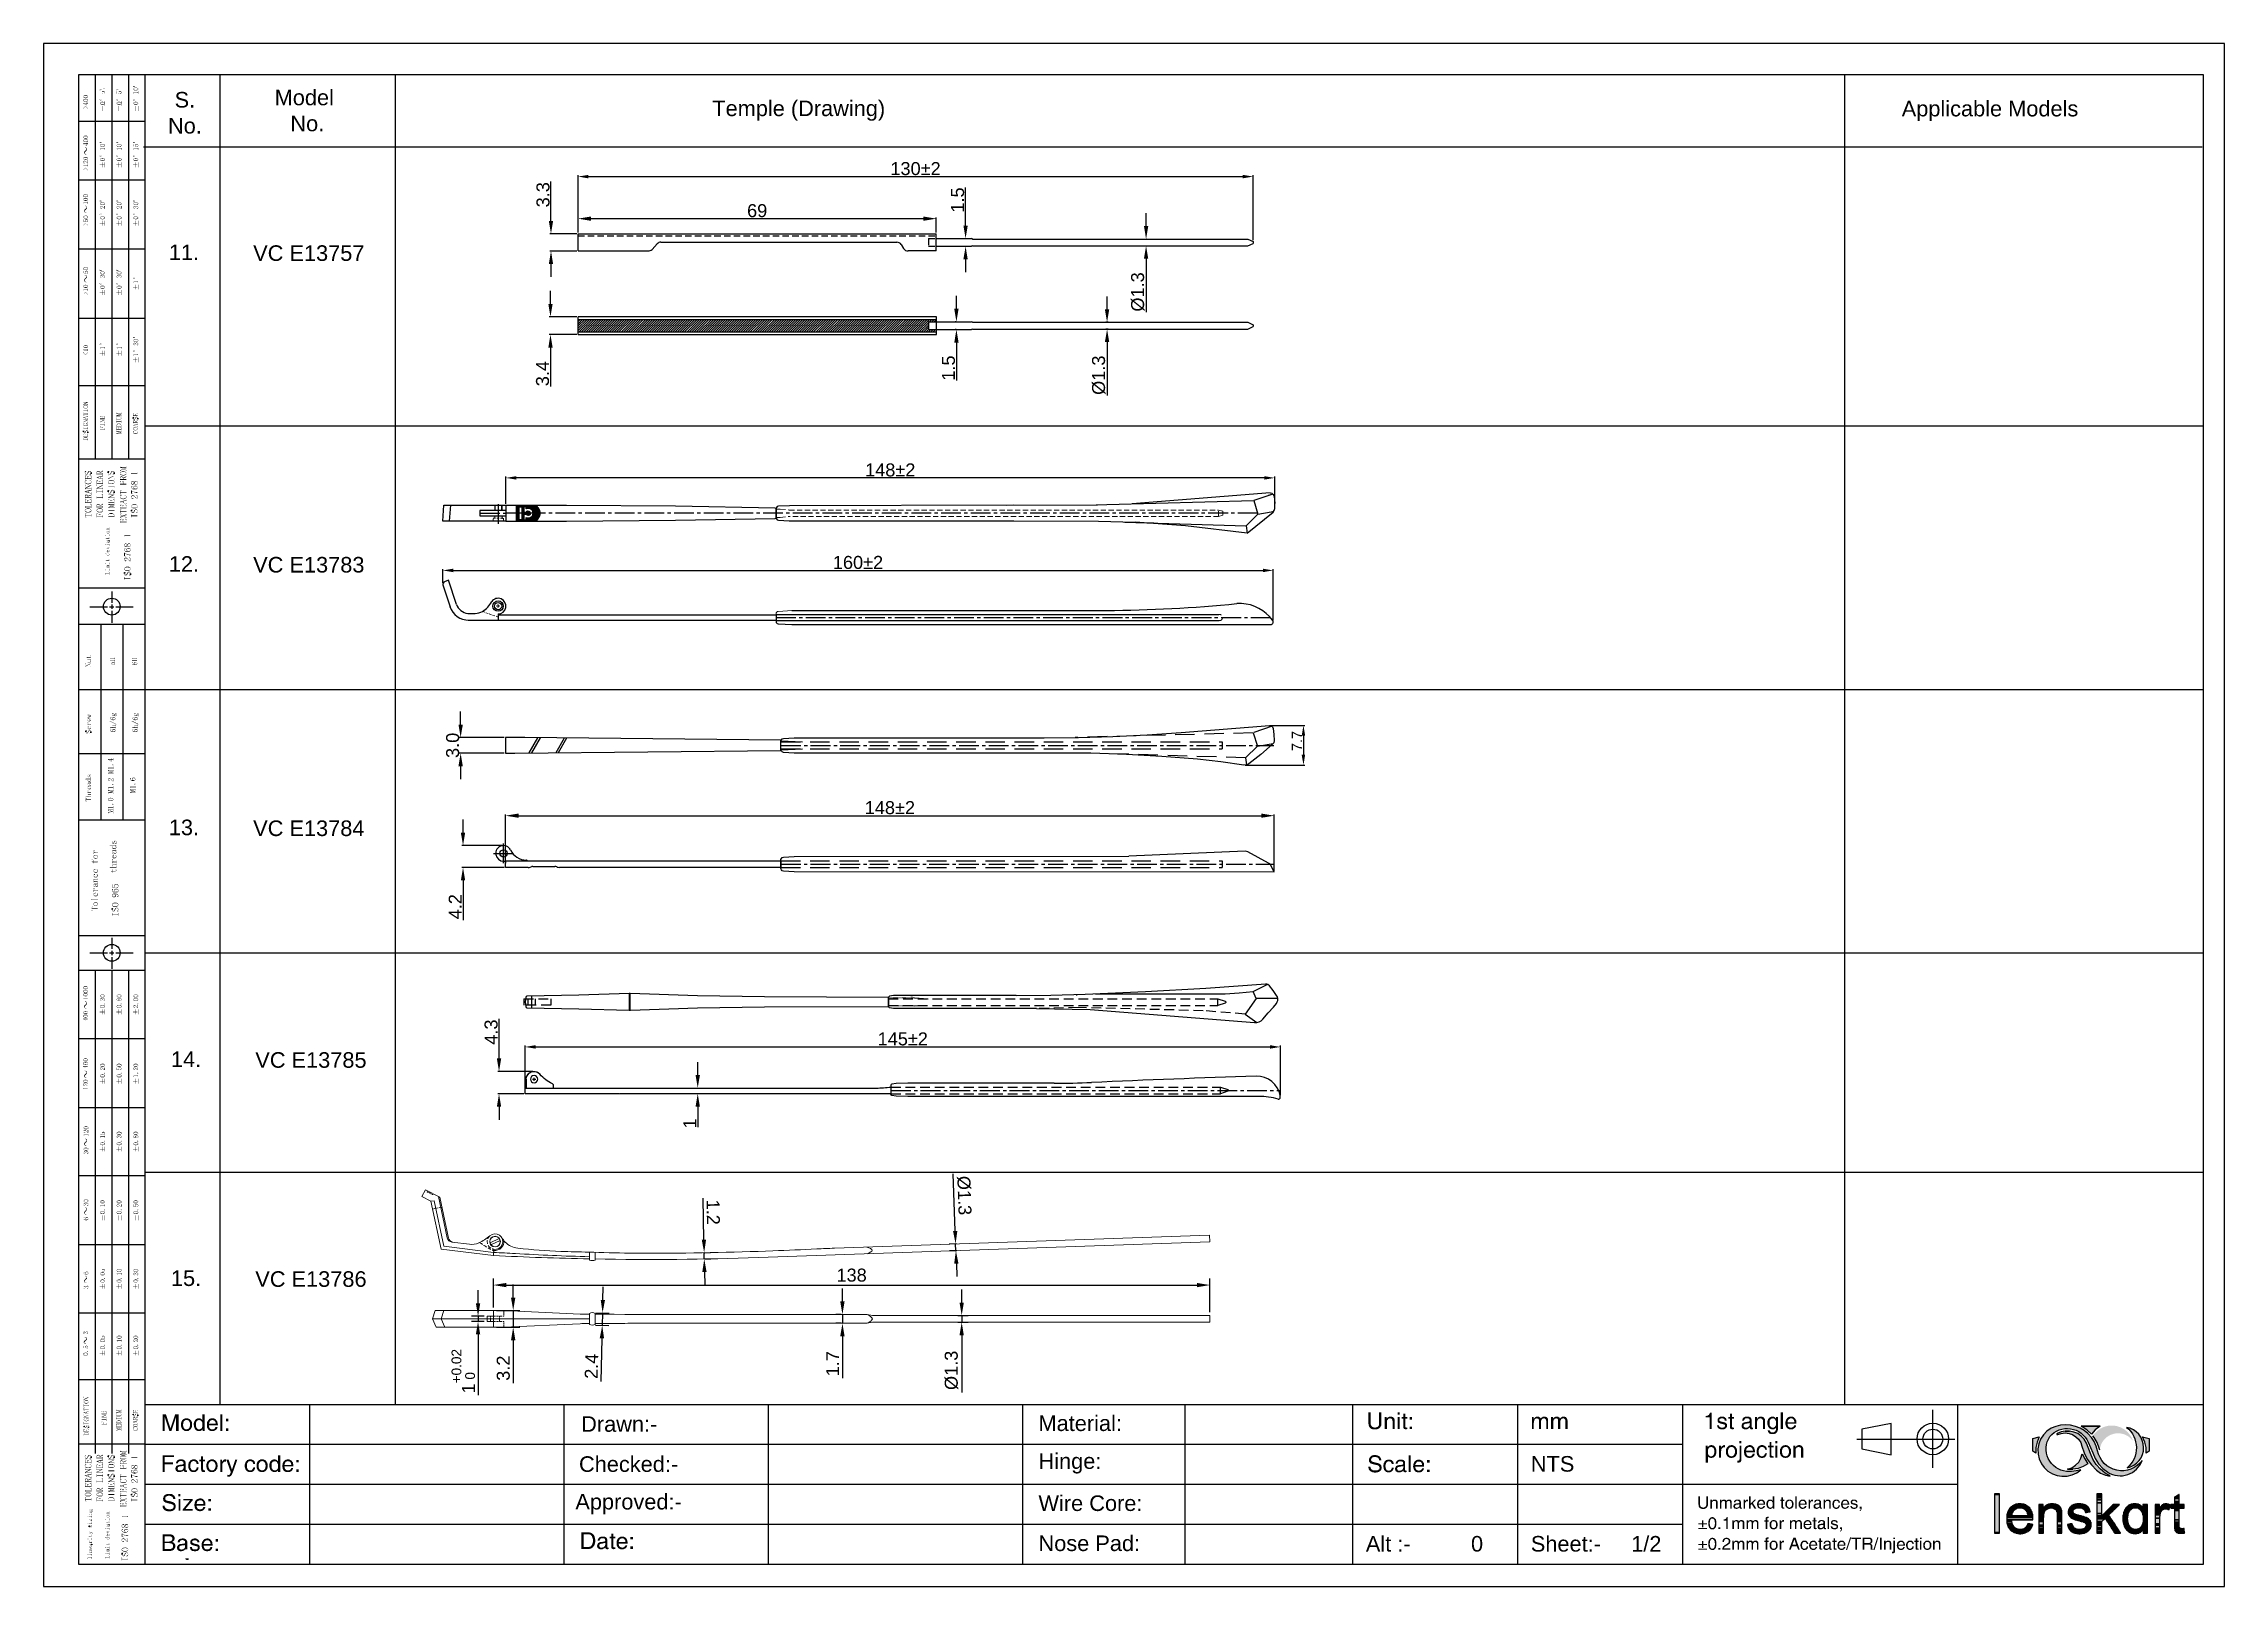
# Model space of a CAD drawing. Header units: millimetres. Extents: x 7018 to 13530, y 4187 to 5692.
# Drawn here: x 7965.9 to 8385.9, y 4951.9 to 5248.9 of the extents above; entities that cross this region are included whole.
import ezdxf

# ---------------------------------------------------------------- set-up
doc = ezdxf.new("R2010")
doc.units = ezdxf.units.MM
for name, pattern in [('CENTER', [50.8, 31.75, -6.35, 6.35, -6.35]), ('CENTER2', [28.575, 19.05, -3.175, 3.175, -3.175]), ('HIDDEN', [9.525, 6.35, -3.175]), ('HIDDEN2', [0.1875, 0.125, -0.0625]), ('PDF_IMPORT', [1, 0.8, -0.2])]:
    doc.linetypes.add(name, pattern=pattern)
for name, color, linetype in [('Center Line', 2, 'CENTER2'), ('Dimension', 3, 'Continuous'), ('Hidden Line', 1, 'HIDDEN2'), ('PDF_Geometry', 7, 'Continuous')]:
    doc.layers.add(name, color=color, linetype=linetype)
doc.layers.add('Main', color=1, linetype='Continuous', lineweight=15)
doc.styles.get("Standard").update_dxf_attribs({"font": 'arial.ttf'})
doc.styles.add('样式 1', font='romant.shx')
doc.dimstyles.new('ISO-25$0', dxfattribs={"dimtxt": 2.5, "dimasz": 2.5, "dimexe": 0.5, "dimexo": 1, "dimgap": 1, "dimtad": 0, "dimtih": 1, "dimtoh": 1, "dimdec": 1, "dimzin": 10, "dimdsep": 46, "dimlunit": 6, "dimtxsty": '样式 1', "dimcen": 0, "dimclrd": 256, "dimclre": 256, "dimclrt": 7, "dimazin": 0, "dimtfac": 1, "dimtdec": 1, "dimtofl": 0, "dimtmove": 0, "dimatfit": 0, "dimfxl": 1, "dimtolj": 1, "dimtzin": 10, "dimarcsym": 0})
doc.dimstyles.new('Standard$0', dxfattribs={"dimtxt": 2.3, "dimasz": 2, "dimexe": 1, "dimexo": 1, "dimgap": 1, "dimtad": 1, "dimdec": 1, "dimzin": 0, "dimdsep": 46, "dimtxsty": 'Standard', "dimcen": 0, "dimclrd": 4, "dimclre": 4, "dimclrt": 4, "dimadec": 1, "dimazin": 0, "dimtfac": 1, "dimtdec": 1, "dimtofl": 0, "dimtmove": 0, "dimatfit": 0, "dimfxl": 1, "dimtfillclr": 256, "dimtolj": 1, "dimtzin": 0, "dimlwd": -1, "dimlwe": -1, "dimarcsym": 1})

msp = doc.modelspace()

# ---------------------------------------------------------------- texts
at = {"attachment_point": 5}
for s, insert, char_height, width in [('S. \\PNo.', (7993.155, 5235.546), 2.9997, 34.34827), ('Model \\P No.', (8016.145, 5235.986), 2.9997, 34.34827), ('Temple (Drawing)', (8111.375, 5235.966), 2.99966, 46.92869), ('Applicable Models', (8340.808, 5235.915), 2.99966, 46.92869), ('11.', (7992.969, 5208.69), 2.9997, 34.34827), ('VC E13757', (8017.019, 5208.525), 2.9997, 34.34827), ('12.', (7992.969, 5148.698), 2.9997, 34.34827), ('VC E13783', (8017.019, 5148.533), 2.9997, 34.34827), ('13.', (7992.969, 5097.966), 2.9997, 34.34827), ('VC E13784', (8017.019, 5097.8), 2.9997, 34.34827), ('14.', (7993.377, 5053.354), 2.9997, 34.34827), ('VC E13785', (8017.428, 5053.188), 2.9997, 34.34827), ('15.', (7993.377, 5011.182), 2.9997, 34.34827), ('VC E13786', (8017.428, 5011.017), 2.9997, 34.34827), ('Drawn:-', (8076.805, 4983.111), 2.9997, 34.34827), ('\\pxql;Material:', (8174.725, 4983.255), 2.99966, 34.34827), ('Checked:-', (8078.602, 4975.393), 2.9997, 34.34827), ('\\pxql;Hinge:', (8174.725, 4975.537), 2.99966, 34.34827), ('\\pxql;NTS', (8269.542, 4975.437), 2.9997, 34.34827), ('Approved:-', (8078.602, 4967.721), 2.9997, 34.34827), ('\\pxql; Wire Core:', (8173.558, 4967.864), 2.99966, 34.34827), ('\\pxql;Nose Pad:', (8174.725, 4960.147), 2.99966, 34.34827), ('\\pxql;Alt :-          0', (8237.769, 4960.047), 2.99966, 34.34827), ('\\pxql;Sheet:-     1/2', (8269.542, 4960.047), 2.99966, 34.34827)]:
    msp.add_mtext(s, dxfattribs=dict(at, insert=insert, char_height=char_height, width=width))

# ---------------------------------------------------------------- blocks, each defined once
blk = doc.blocks.new('*D2496')
at = {"layer": 'Defpoints', "color": 0, "transparency": 16777216}
for p in [(8190.56, 5009.88), (8052.56, 5004.97), (8190.56, 5004.02)]:
    blk.add_point(p, dxfattribs=at)
at = {"layer": 'Dimension', "color": 0, "lineweight": -2, "transparency": 16777216}
for p, q in [((8052.56, 5005.59), (8052.56, 5011.13)), ((8190.56, 5004.64), (8190.56, 5011.13)), ((8055.06, 5009.88), (8188.06, 5009.88))]:
    blk.add_line(p, q, dxfattribs=at)
at = {"layer": 'Dimension', "color": 0, "transparency": 16777216}
for points in [[(8055.06, 5010.29), (8055.06, 5009.46), (8052.56, 5009.88)], [(8188.06, 5010.29), (8188.06, 5009.46), (8190.56, 5009.88)]]:
    blk.add_solid(points, dxfattribs=at)
at = {"layer": 'Dimension', "color": 0, "transparency": 16777216, "insert": (8121.56, 5011.78), "char_height": 2.5, "attachment_point": 5}
blk.add_mtext('138', dxfattribs=at)
blk = doc.blocks.new('*D2497')
at = {"layer": 'Defpoints', "color": 0, "transparency": 16777216}
for p in [(8141.4, 5004.02), (8141.4, 5002.72), (8142.76, 5002.72)]:
    blk.add_point(p, dxfattribs=at)
at = {"layer": 'Dimension', "color": 0, "lineweight": -2, "transparency": 16777216}
for p, q in [((8142.76, 5006.52), (8142.76, 5009.02)), ((8142.03, 5004.02), (8144.01, 5004.02)), ((8142.03, 5002.72), (8144.01, 5002.72)), ((8142.76, 5004.02), (8142.76, 5002.72)), ((8142.76, 5000.22), (8142.76, 4989.2))]:
    blk.add_line(p, q, dxfattribs=at)
at = {"layer": 'Dimension', "color": 0, "transparency": 16777216}
for points in [[(8142.34, 5006.52), (8143.17, 5006.52), (8142.76, 5004.02)], [(8142.34, 5000.22), (8143.17, 5000.22), (8142.76, 5002.72)]]:
    blk.add_solid(points, dxfattribs=at)
at = {"layer": 'Dimension', "color": 0, "transparency": 16777216, "insert": (8140.79, 4993.46), "char_height": 2.5, "attachment_point": 5, "rotation": 90}
blk.add_mtext('%%c1.3', dxfattribs=at)
blk = doc.blocks.new('*D2498')
at = {"layer": 'Defpoints', "color": 0, "transparency": 16777216}
for p in [(8119.79, 5002.52), (8120.19, 5004.22), (8120.19, 5002.52)]:
    blk.add_point(p, dxfattribs=at)
at = {"layer": 'Dimension', "color": 0, "lineweight": -2, "transparency": 16777216}
for p, q in [((8119.79, 5006.72), (8119.79, 5009.22)), ((8119.56, 5004.22), (8118.54, 5004.22)), ((8119.56, 5002.52), (8118.54, 5002.52)), ((8119.79, 5004.22), (8119.79, 5002.52)), ((8119.79, 5000.02), (8119.79, 4991.95))]:
    blk.add_line(p, q, dxfattribs=at)
at = {"layer": 'Dimension', "color": 0, "transparency": 16777216}
for points in [[(8119.37, 5006.72), (8120.21, 5006.72), (8119.79, 5004.22)], [(8119.37, 5000.02), (8120.21, 5000.02), (8119.79, 5002.52)]]:
    blk.add_solid(points, dxfattribs=at)
at = {"layer": 'Dimension', "color": 0, "transparency": 16777216, "insert": (8117.91, 4994.74), "char_height": 2.5, "attachment_point": 5, "rotation": 90}
blk.add_mtext('1.7', dxfattribs=at)
blk = doc.blocks.new('*D2499')
at = {"layer": 'Defpoints', "color": 0, "transparency": 16777216}
for p in [(8071.67, 5004.57), (8071.61, 5002.17), (8073.53, 5002.12)]:
    blk.add_point(p, dxfattribs=at)
at = {"layer": 'Dimension', "color": 0, "lineweight": -2, "transparency": 16777216}
for p, q in [((8073.65, 5007.02), (8073.72, 5009.52)), ((8072.29, 5004.55), (8074.84, 5004.49)), ((8073.59, 5004.52), (8073.53, 5002.12)), ((8072.23, 5002.15), (8074.78, 5002.09)), ((8073.47, 4999.62), (8073.26, 4991.29))]:
    blk.add_line(p, q, dxfattribs=at)
at = {"layer": 'Dimension', "color": 0, "transparency": 16777216}
for points in [[(8073.24, 5007.03), (8074.07, 5007.01), (8073.59, 5004.52)], [(8073.05, 4999.63), (8073.88, 4999.61), (8073.53, 5002.12)]]:
    blk.add_solid(points, dxfattribs=at)
at = {"layer": 'Dimension', "color": 0, "transparency": 16777216, "insert": (8071.45, 4994.25), "char_height": 2.5, "attachment_point": 5, "rotation": 88.549}
blk.add_mtext('2.4', dxfattribs=at)
blk = doc.blocks.new('*D2500')
at = {"layer": 'Defpoints', "color": 0, "transparency": 16777216}
for p in [(8052.56, 5004.97), (8052.56, 5001.77), (8056.38, 5001.77)]:
    blk.add_point(p, dxfattribs=at)
at = {"layer": 'Dimension', "color": 0, "lineweight": -2, "transparency": 16777216}
for p, q in [((8056.38, 5007.47), (8056.38, 5009.97)), ((8053.18, 5004.97), (8057.63, 5004.97)), ((8056.38, 5004.97), (8056.38, 5001.77)), ((8053.18, 5001.77), (8057.63, 5001.77)), ((8056.38, 4999.27), (8056.38, 4990.99))]:
    blk.add_line(p, q, dxfattribs=at)
at = {"layer": 'Dimension', "color": 0, "transparency": 16777216}
for points in [[(8055.96, 5007.47), (8056.8, 5007.47), (8056.38, 5004.97)], [(8055.96, 4999.27), (8056.8, 4999.27), (8056.38, 5001.77)]]:
    blk.add_solid(points, dxfattribs=at)
at = {"layer": 'Dimension', "color": 0, "transparency": 16777216, "insert": (8054.48, 4993.88), "char_height": 2.5, "attachment_point": 5, "rotation": 90}
blk.add_mtext('3.2', dxfattribs=at)
blk = doc.blocks.new('*D2501')
at = {"layer": 'Defpoints', "color": 0, "transparency": 16777216}
for p in [(8049.61, 5002.87), (8051.39, 5003.87), (8051.39, 5002.87)]:
    blk.add_point(p, dxfattribs=at)
at = {"layer": 'Dimension', "color": 0, "lineweight": -2, "transparency": 16777216}
for p, q in [((8049.61, 5006.37), (8049.61, 5008.87)), ((8050.76, 5003.87), (8048.36, 5003.87)), ((8050.76, 5002.87), (8048.36, 5002.87)), ((8049.61, 5003.87), (8049.61, 5002.87)), ((8049.61, 5000.37), (8049.61, 4988.71))]:
    blk.add_line(p, q, dxfattribs=at)
at = {"layer": 'Dimension', "color": 0, "transparency": 16777216}
for points in [[(8049.19, 5006.37), (8050.03, 5006.37), (8049.61, 5003.87)], [(8049.19, 5000.37), (8050.03, 5000.37), (8049.61, 5002.87)]]:
    blk.add_solid(points, dxfattribs=at)
at = {"layer": 'Dimension', "color": 0, "transparency": 16777216, "insert": (8046.76, 4993.29), "char_height": 2.5, "attachment_point": 5, "rotation": 90}
blk.add_mtext('1{\\H1.875;\\S+0.02^  0;}', dxfattribs=at)
blk = doc.blocks.new('*D2502')
at = {"layer": 'Defpoints', "color": 0, "transparency": 16777216}
for p in [(8092.65, 5016.09), (8092.67, 5014.89), (8093.16, 5016.1)]:
    blk.add_point(p, dxfattribs=at)
at = {"layer": 'Dimension', "color": 0, "lineweight": -2, "transparency": 16777216}
for p, q in [((8093.11, 5018.6), (8092.98, 5026.63)), ((8093.18, 5014.9), (8093.16, 5016.1)), ((8093.28, 5016.1), (8094.41, 5016.12)), ((8093.3, 5014.9), (8094.43, 5014.92)), ((8093.22, 5012.4), (8093.26, 5009.9))]:
    blk.add_line(p, q, dxfattribs=at)
at = {"layer": 'Dimension', "color": 0, "transparency": 16777216}
for points in [[(8093.53, 5018.6), (8092.7, 5018.59), (8093.16, 5016.1)], [(8093.63, 5012.4), (8092.8, 5012.39), (8093.18, 5014.9)]]:
    blk.add_solid(points, dxfattribs=at)
at = {"layer": 'Dimension', "color": 0, "transparency": 16777216, "insert": (8094.91, 5023.9), "char_height": 2.5, "attachment_point": 5, "rotation": 270.9532}
blk.add_mtext('1.2', dxfattribs=at)
blk = doc.blocks.new('*D2503')
at = {"layer": 'Defpoints', "color": 0, "transparency": 16777216}
for p in [(8141.59, 5017.8), (8142.4, 5017.82), (8142.44, 5016.53)]:
    blk.add_point(p, dxfattribs=at)
at = {"layer": 'Dimension', "color": 0, "lineweight": -2, "transparency": 16777216}
for p, q in [((8141.51, 5020.29), (8141.12, 5031.31)), ((8141.77, 5017.8), (8140.34, 5017.75)), ((8141.82, 5016.5), (8140.39, 5016.45)), ((8141.64, 5016.5), (8141.59, 5017.8)), ((8141.73, 5014), (8141.81, 5011.5))]:
    blk.add_line(p, q, dxfattribs=at)
at = {"layer": 'Dimension', "color": 0, "transparency": 16777216}
for points in [[(8141.92, 5020.31), (8141.09, 5020.28), (8141.59, 5017.8)], [(8142.14, 5014.01), (8141.31, 5013.98), (8141.64, 5016.5)]]:
    blk.add_solid(points, dxfattribs=at)
at = {"layer": 'Dimension', "color": 0, "transparency": 16777216, "insert": (8143.24, 5027.12), "char_height": 2.5, "attachment_point": 5, "rotation": 272}
blk.add_mtext('%%c1.3', dxfattribs=at)
blk = doc.blocks.new('*D2217')
at = {"layer": 'Defpoints', "color": 0, "transparency": 16777216}
for p in [(8054.97, 5165.27), (8054.97, 5160.02), (8203.04, 5159.87)]:
    blk.add_point(p, dxfattribs=at)
at = {"layer": 'Dimension', "color": 3, "transparency": 16777216}
for p, q in [((8054.97, 5160.27), (8054.97, 5165.52)), ((8201.04, 5165.27), (8056.97, 5165.27)), ((8203.04, 5160.12), (8203.04, 5165.52))]:
    blk.add_line(p, q, dxfattribs=at)
for points in [[(8056.97, 5165.6), (8056.97, 5164.94), (8054.97, 5165.27)], [(8201.04, 5165.6), (8201.04, 5164.94), (8203.04, 5165.27)]]:
    blk.add_solid(points, dxfattribs=at)
at = {"layer": 'Dimension', "transparency": 16777216, "insert": (8129, 5166.79), "char_height": 2.5, "attachment_point": 5}
blk.add_mtext('\\A1;148±2', dxfattribs=at)
blk = doc.blocks.new('*D2218')
at = {"layer": 'Defpoints', "color": 0, "transparency": 16777216}
for p in [(8202.76, 5147.46), (8042.83, 5144.81), (8202.76, 5137.54)]:
    blk.add_point(p, dxfattribs=at)
at = {"layer": 'Dimension', "color": 3, "transparency": 16777216}
for p, q in [((8042.83, 5145.06), (8042.83, 5147.71)), ((8044.83, 5147.46), (8200.76, 5147.46)), ((8202.76, 5137.79), (8202.76, 5147.71))]:
    blk.add_line(p, q, dxfattribs=at)
for points in [[(8044.83, 5147.79), (8044.83, 5147.12), (8042.83, 5147.46)], [(8200.76, 5147.79), (8200.76, 5147.12), (8202.76, 5147.46)]]:
    blk.add_solid(points, dxfattribs=at)
at = {"layer": 'Dimension', "transparency": 16777216, "insert": (8122.79, 5148.98), "char_height": 2.5, "attachment_point": 5}
blk.add_mtext('\\A1;160±2', dxfattribs=at)
blk = doc.blocks.new('*D2229')
at = {"layer": 'Defpoints', "color": 0, "transparency": 16777216}
for p in [(8046.26, 5112.27), (8054.91, 5115.28), (8054.91, 5112.27)]:
    blk.add_point(p, dxfattribs=at)
at = {"layer": 'Dimension', "color": 3, "transparency": 16777216}
for p, q in [((8046.26, 5117.78), (8046.26, 5120.28)), ((8054.66, 5115.28), (8046.01, 5115.28)), ((8054.66, 5112.27), (8046.01, 5112.27)), ((8046.26, 5109.77), (8046.26, 5107.27))]:
    blk.add_line(p, q, dxfattribs=at)
for points in [[(8045.84, 5117.78), (8046.68, 5117.78), (8046.26, 5115.28)], [(8045.84, 5109.77), (8046.68, 5109.77), (8046.26, 5112.27)]]:
    blk.add_solid(points, dxfattribs=at)
at = {"layer": 'Dimension', "transparency": 16777216, "insert": (8044.73, 5113.78), "char_height": 2.5, "attachment_point": 5, "rotation": 90}
blk.add_mtext('\\A1;3.0', dxfattribs=at)
blk = doc.blocks.new('*D1683')
at = {"layer": 'Defpoints', "color": 0, "transparency": 16777216}
for p in [(8202.94, 5100.24), (8054.91, 5090.28), (8202.94, 5089.37)]:
    blk.add_point(p, dxfattribs=at)
at = {"layer": 'Dimension', "color": 3, "transparency": 16777216}
for p, q in [((8054.91, 5090.53), (8054.91, 5100.49)), ((8057.41, 5100.24), (8200.44, 5100.24)), ((8202.94, 5089.62), (8202.94, 5100.49))]:
    blk.add_line(p, q, dxfattribs=at)
for points in [[(8057.41, 5100.66), (8057.41, 5099.83), (8054.91, 5100.24)], [(8200.44, 5100.66), (8200.44, 5099.83), (8202.94, 5100.24)]]:
    blk.add_solid(points, dxfattribs=at)
at = {"layer": 'Dimension', "transparency": 16777216, "insert": (8128.93, 5101.77), "char_height": 2.5, "attachment_point": 5}
blk.add_mtext('\\A1;148±2', dxfattribs=at)
blk = doc.blocks.new('*D1684')
at = {"layer": 'Defpoints', "color": 0, "transparency": 16777216}
for p in [(8202.01, 5117.63), (8197.1, 5109.97), (8208.58, 5109.97)]:
    blk.add_point(p, dxfattribs=at)
at = {"layer": 'Dimension', "color": 3, "transparency": 16777216}
for p, q in [((8202.26, 5117.63), (8208.83, 5117.63)), ((8208.58, 5115.63), (8208.58, 5111.97)), ((8197.35, 5109.97), (8208.83, 5109.97))]:
    blk.add_line(p, q, dxfattribs=at)
for points in [[(8208.24, 5115.63), (8208.91, 5115.63), (8208.58, 5117.63)], [(8208.24, 5111.97), (8208.91, 5111.97), (8208.58, 5109.97)]]:
    blk.add_solid(points, dxfattribs=at)
at = {"layer": 'Dimension', "transparency": 16777216, "insert": (8207.33, 5114.61), "char_height": 2, "attachment_point": 5, "rotation": 90}
blk.add_mtext('\\A1;7.7', dxfattribs=at)
blk = doc.blocks.new('*D2230')
at = {"layer": 'Defpoints', "color": 0, "transparency": 16777216}
for p in [(8054.51, 5094.48), (8046.72, 5090.28), (8054.91, 5090.28)]:
    blk.add_point(p, dxfattribs=at)
at = {"layer": 'Dimension', "color": 3, "transparency": 16777216}
for p, q in [((8046.72, 5096.98), (8046.72, 5099.48)), ((8054.26, 5094.48), (8046.47, 5094.48)), ((8054.66, 5090.28), (8046.47, 5090.28)), ((8046.72, 5087.78), (8046.72, 5080.15))]:
    blk.add_line(p, q, dxfattribs=at)
for points in [[(8046.3, 5096.98), (8047.13, 5096.98), (8046.72, 5094.48)], [(8046.3, 5087.78), (8047.13, 5087.78), (8046.72, 5090.28)]]:
    blk.add_solid(points, dxfattribs=at)
at = {"layer": 'Dimension', "transparency": 16777216, "insert": (8045.21, 5082.72), "char_height": 2.5, "attachment_point": 5, "rotation": 90}
blk.add_mtext('\\A1;4.2', dxfattribs=at)
blk = doc.blocks.new('gerger')
at = {"color": 7, "lineweight": 25}
for p, q in [((679.16, 197.33), (679.24, 197.54)), ((679.24, 197.54), (679.37, 197.75)), ((679.37, 197.75), (679.62, 197.83)), ((679.62, 197.83), (681.7, 197.92)), ((681.7, 197.92), (729.88, 197.96)), ((729.88, 197.96), (736.48, 198)), ((736.48, 198), (743.08, 198.17)), ((743.08, 198.17), (749.68, 198.51)), ((749.68, 198.51), (756.24, 198.98)), ((756.24, 198.98), (773.22, 200.33)), ((773.22, 200.33), (773.55, 200.29)), ((773.55, 200.29), (773.85, 200.08)), ((773.85, 200.08), (773.98, 199.74)), ((773.98, 199.74), (774.1, 198.6)), ((774.15, 197.41), (774.06, 196.99)), ((774.1, 198.6), (774.15, 197.41)), ((679.16, 195.63), (679.16, 197.33)), ((679.24, 195.38), (679.16, 195.63)), ((679.37, 195.21), (679.24, 195.38)), ((679.62, 195.13), (679.37, 195.21)), ((681.7, 195), (679.62, 195.13)), ((731.95, 194.96), (681.7, 195)), ((738.81, 194.96), (731.95, 194.96)), ((745.71, 194.74), (738.81, 194.96)), ((752.52, 194.36), (745.71, 194.74)), ((759.38, 193.81), (752.52, 194.36)), ((763.86, 193.31), (759.38, 193.81)), ((768.31, 192.67), (763.86, 193.31)), ((771.61, 194.74), (769.28, 192.92)), ((773.81, 196.69), (771.61, 194.74)), ((774.06, 196.99), (773.81, 196.69)), ((768.81, 192.71), (768.31, 192.67)), ((769.28, 192.92), (768.81, 192.71))]:
    blk.add_line(p, q, dxfattribs=at)
at = {"layer": 'Center Line', "ltscale": 0.2}
blk.add_line((679.16, 196.48), (774.1, 196.48), dxfattribs=at)
at = {"layer": 'Hidden Line', "ltscale": 30}
for p, q in [((679.16, 197.13), (764.15, 197.13)), ((679.16, 195.83), (764.15, 195.83)), ((764.15, 197.13), (764.15, 195.83))]:
    blk.add_line(p, q, dxfattribs=at)
for points in [[(770.08, 198.89), (735.8, 198)], [(773.77, 200.16), (770.08, 198.89), (770.93, 196.31), (768.64, 194.07), (768.81, 192.71)], [(768.64, 194.07), (741.22, 194.91)], [(770.93, 196.31), (773.94, 196.82)]]:
    blk.add_lwpolyline(points, dxfattribs=at)
blk = doc.blocks.new('brtert')
for p, q in [((1060.8, 155.88), (1038.43, 154.92)), ((1065.33, 153.62), (1061.31, 155.76)), ((1066.41, 151.87), (1065.75, 153.18))]:
    blk.add_line(p, q)
at = {"color": 7, "lineweight": 25}
for p, q in [((971.42, 154.27), (971.5, 154.48)), ((971.42, 152.58), (971.42, 154.27)), ((971.5, 152.32), (971.42, 152.58)), ((971.5, 154.48), (971.63, 154.69)), ((971.63, 152.15), (971.5, 152.32)), ((971.63, 154.69), (971.89, 154.78)), ((971.89, 152.07), (971.63, 152.15)), ((971.89, 154.78), (973.96, 154.86)), ((973.96, 151.94), (971.89, 152.07)), ((973.96, 154.86), (1038.43, 154.92)), ((1066.41, 151.87), (973.96, 151.94))]:
    blk.add_line(p, q, dxfattribs=at)
for centre, start, end in [((1060.84, 154.88), 61.9864, 92.4479), ((1064.86, 152.74), 26.4315, 61.9864)]:
    blk.add_arc(centre, 1, start, end)
at = {"layer": 'Center Line', "ltscale": 0.2}
blk.add_line((971.42, 153.42), (1066.36, 153.42), dxfattribs=at)
at = {"layer": 'Hidden Line', "ltscale": 30}
for p, q in [((971.42, 154.07), (1056.41, 154.07)), ((971.42, 152.77), (1056.41, 152.77)), ((1056.41, 154.07), (1056.41, 152.77))]:
    blk.add_line(p, q, dxfattribs=at)
blk = doc.blocks.new('tgtr')
blk.add_line((381.42, 259.38), (353.24, 259.38))
at = {"color": 7, "lineweight": 25}
for points in [[(353.24, 259.38), (350.95, 259.34), (350.15, 259.21), (350.02, 259.13), (349.98, 259)], [(349.98, 259), (349.98, 257.22)], [(420.84, 256.84), (353.24, 256.84), (350.95, 256.89), (350.15, 257.01), (350.02, 257.1), (349.98, 257.22)]]:
    blk.add_lwpolyline(points, dxfattribs=at)
for centre, radius, start, end in [((531.42, -3019.77), 3282.42, 91.93952, 92.49387), ((420.34, 256.05), 4.72, 11.6856, 90.1668), ((380.42, 466.08), 206.7, 270.2769, 272.2657), ((420.9, 242.85), 13.99, 74.8289, 90.2659), ((424.65, 256.62), 0.272, 252.4289, 344.1658), ((424.2, 256.86), 0.774, 335.9809, 11.2611)]:
    blk.add_arc(centre, radius, start, end)
at = {"layer": 'Center Line', "ltscale": 0.2}
blk.add_line((349.98, 258.01), (424.98, 258.01), dxfattribs=at)
at = {"layer": 'Hidden Line', "ltscale": 15}
for p, q in [((349.98, 258.66), (413.43, 258.66)), ((349.98, 257.36), (413.43, 257.36))]:
    blk.add_line(p, q, dxfattribs=at)
blk.add_lwpolyline([(413.43, 257.36), (413.43, 258.66), (414.83, 258.22), (414.95, 258.1), (414.95, 257.93), (414.83, 257.84)], close=True, dxfattribs=at)
blk = doc.blocks.new('*D2641')
at = {"layer": 'Defpoints', "color": 0, "transparency": 16777216}
for p in [(8204.13, 5055.72), (8058.68, 5046.7), (8204.13, 5046.19)]:
    blk.add_point(p, dxfattribs=at)
at = {"layer": 'Dimension', "color": 3, "transparency": 16777216}
for p, q in [((8058.68, 5046.95), (8058.68, 5055.97)), ((8060.68, 5055.72), (8202.13, 5055.72)), ((8204.13, 5046.44), (8204.13, 5055.97))]:
    blk.add_line(p, q, dxfattribs=at)
for points in [[(8060.68, 5056.06), (8060.68, 5055.39), (8058.68, 5055.72)], [(8202.13, 5056.06), (8202.13, 5055.39), (8204.13, 5055.72)]]:
    blk.add_solid(points, dxfattribs=at)
at = {"layer": 'Dimension', "transparency": 16777216, "insert": (8131.41, 5057.25), "char_height": 2.5, "attachment_point": 5}
blk.add_mtext('\\A1;145±2', dxfattribs=at)
blk = doc.blocks.new('*D1878')
at = {"layer": 'Defpoints', "color": 0, "transparency": 16777216}
for p in [(8053.65, 5051), (8060.4, 5051), (8058.68, 5046.7)]:
    blk.add_point(p, dxfattribs=at)
at = {"layer": 'Dimension', "color": 3, "transparency": 16777216}
for p, q in [((8053.65, 5053.5), (8053.65, 5061.15)), ((8060.15, 5051), (8053.4, 5051)), ((8058.43, 5046.7), (8053.4, 5046.7)), ((8053.65, 5044.2), (8053.65, 5041.7))]:
    blk.add_line(p, q, dxfattribs=at)
for points in [[(8053.24, 5053.5), (8054.07, 5053.5), (8053.65, 5051)], [(8053.24, 5044.2), (8054.07, 5044.2), (8053.65, 5046.7)]]:
    blk.add_solid(points, dxfattribs=at)
at = {"layer": 'Dimension', "transparency": 16777216, "insert": (8052.13, 5058.58), "char_height": 2.5, "attachment_point": 5, "rotation": 90}
blk.add_mtext('\\A1;4.3', dxfattribs=at)
blk = doc.blocks.new('FEFW')
for p, q in [((-645.02, 204.47), (-645.02, 209.67)), ((-644.49, 209.67), (-645.02, 209.67)), ((-643.32, 204.47), (-645.02, 204.47))]:
    blk.add_line(p, q)
at = {"linetype": 'Continuous'}
for p, q in [((-643.63, 205.97), (-643.02, 205.97)), ((-643.32, 205.66), (-643.32, 206.28))]:
    blk.add_line(p, q, dxfattribs=at)
blk.add_circle((-643.32, 205.97), 0.7)
for centre, radius, start, end in [((-644.49, 209.37), 0.3, 26.9486, 90), ((-637.56, 212.79), 7.43, 206.2457, 229.858), ((-643.32, 205.97), 1.5, 270, 50.1116), ((-643.32, 205.97), 1.5, 295.4079, 50.1116)]:
    blk.add_arc(centre, radius, start, end)
blk = doc.blocks.new('*D2642')
at = {"layer": 'Defpoints', "color": 0, "transparency": 16777216}
for p in [(8091.92, 5046.7), (8091.95, 5047.8), (8091.95, 5046.7)]:
    blk.add_point(p, dxfattribs=at)
at = {"layer": 'Dimension', "color": 3, "transparency": 16777216}
for p, q in [((8091.92, 5050.3), (8091.92, 5052.8)), ((8091.7, 5047.8), (8091.67, 5047.8)), ((8091.7, 5046.7), (8091.67, 5046.7)), ((8091.92, 5044.2), (8091.92, 5040.28))]:
    blk.add_line(p, q, dxfattribs=at)
for points in [[(8091.5, 5050.3), (8092.34, 5050.3), (8091.92, 5047.8)], [(8091.5, 5044.2), (8092.34, 5044.2), (8091.92, 5046.7)]]:
    blk.add_solid(points, dxfattribs=at)
at = {"layer": 'Dimension', "transparency": 16777216, "insert": (8090.41, 5040.99), "char_height": 2.5, "attachment_point": 5, "rotation": 90}
blk.add_mtext('\\A1;1', dxfattribs=at)
blk = doc.blocks.new('fr')
at = {"transparency": 33554559}
for points in [[(1488.16, -437.24), (1488.16, -444.82), (1489.15, -444.82), (1489.15, -437.24)], [(1498.94, -439.18), (1498.94, -439.23), (1498.72, -439.23), (1498.67, -439.27), (1498.58, -439.27), (1498.54, -439.32), (1498.45, -439.32), (1498.4, -439.36), (1498.31, -439.41), (1498.27, -439.41), (1498.22, -439.45), (1498.18, -439.45), (1498.09, -439.54), (1498.04, -439.54), (1497.95, -439.59), (1497.95, -439.63), (1497.9, -439.63), (1497.86, -439.68), (1497.86, -439.72), (1497.81, -439.72), (1497.81, -439.77), (1497.77, -439.77), (1497.77, -439.81), (1497.72, -439.86), (1497.68, -439.86), (1497.68, -439.9), (1497.63, -439.9), (1497.63, -439.95), (1497.59, -439.95), (1497.59, -439.99), (1497.54, -440.04), (1497.54, -440.08), (1497.5, -440.08), (1497.5, -439.32), (1496.69, -439.32), (1496.69, -444.82), (1497.59, -444.82), (1497.59, -441.8), (1497.63, -441.8), (1497.63, -441.26), (1497.68, -441.21), (1497.68, -441.03), (1497.72, -441.03), (1497.72, -440.85), (1497.81, -440.67), (1497.86, -440.62), (1497.86, -440.58), (1497.95, -440.49), (1497.95, -440.44), (1497.99, -440.44), (1498.04, -440.4), (1498.04, -440.35), (1498.09, -440.35), (1498.22, -440.22), (1498.27, -440.22), (1498.31, -440.17), (1498.4, -440.17), (1498.49, -440.08), (1498.58, -440.08), (1498.63, -440.04), (1498.76, -440.04), (1498.81, -439.99), (1499.35, -439.99), (1499.39, -440.04), (1499.53, -440.04), (1499.53, -440.08), (1499.62, -440.08), (1499.66, -440.13), (1499.71, -440.13), (1499.71, -440.17), (1499.8, -440.17), (1499.8, -440.22), (1499.85, -440.22), (1499.89, -440.26), (1499.89, -440.31), (1499.94, -440.31), (1499.98, -440.35), (1499.98, -440.4), (1500.07, -440.49), (1500.07, -440.53), (1500.12, -440.58), (1500.12, -440.67), (1500.21, -440.85), (1500.21, -444.82), (1501.15, -444.82), (1501.15, -440.76), (1501.11, -440.67), (1501.11, -440.49), (1501.06, -440.44), (1501.06, -440.31), (1501.02, -440.26), (1501.02, -440.17), (1500.97, -440.17), (1500.97, -440.04), (1500.93, -440.04), (1500.93, -439.99), (1500.88, -439.95), (1500.88, -439.9), (1500.84, -439.9), (1500.84, -439.86), (1500.79, -439.81), (1500.79, -439.77), (1500.75, -439.77), (1500.75, -439.72), (1500.7, -439.72), (1500.7, -439.68), (1500.66, -439.63), (1500.61, -439.63), (1500.61, -439.59), (1500.52, -439.54), (1500.48, -439.54), (1500.39, -439.45), (1500.34, -439.45), (1500.3, -439.41), (1500.25, -439.41), (1500.16, -439.36), (1500.12, -439.36), (1500.12, -439.32), (1500.03, -439.32), (1499.98, -439.27), (1499.85, -439.27), (1499.85, -439.23), (1499.57, -439.23), (1499.53, -439.18)], [(1504.04, -439.18), (1504, -439.23), (1503.77, -439.23), (1503.59, -439.32), (1503.46, -439.32), (1503.41, -439.36), (1503.37, -439.36), (1503.09, -439.5), (1503.05, -439.54), (1503, -439.54), (1502.82, -439.72), (1502.78, -439.72), (1502.78, -439.77), (1502.64, -439.9), (1502.64, -439.95), (1502.6, -439.95), (1502.6, -440.04), (1502.55, -440.04), (1502.55, -440.13), (1502.51, -440.13), (1502.51, -440.22), (1502.46, -440.22), (1502.46, -440.35), (1502.42, -440.35), (1502.42, -440.53), (1502.37, -440.53), (1502.37, -441.08), (1502.42, -441.12), (1502.42, -441.26), (1502.46, -441.26), (1502.46, -441.35), (1502.51, -441.35), (1502.51, -441.44), (1502.55, -441.44), (1502.55, -441.48), (1502.6, -441.53), (1502.6, -441.57), (1502.64, -441.57), (1502.64, -441.62), (1502.69, -441.62), (1502.69, -441.66), (1502.73, -441.66), (1502.73, -441.71), (1502.78, -441.71), (1502.78, -441.75), (1502.82, -441.75), (1502.82, -441.8), (1502.87, -441.8), (1502.87, -441.84), (1502.91, -441.84), (1502.91, -441.89), (1502.96, -441.89), (1503, -441.93), (1503.05, -441.93), (1503.05, -441.98), (1503.14, -441.98), (1503.14, -442.02), (1503.23, -442.02), (1503.32, -442.11), (1503.41, -442.11), (1503.41, -442.16), (1503.5, -442.16), (1503.55, -442.2), (1503.64, -442.2), (1503.68, -442.25), (1503.82, -442.25), (1503.86, -442.29), (1503.95, -442.29), (1504, -442.34), (1504.18, -442.34), (1504.18, -442.38), (1504.36, -442.38), (1504.36, -442.43), (1504.45, -442.43), (1504.54, -442.48), (1504.63, -442.48), (1504.67, -442.52), (1504.76, -442.52), (1504.85, -442.57), (1504.95, -442.57), (1505.04, -442.61), (1505.26, -442.66), (1505.31, -442.7), (1505.4, -442.7), (1505.4, -442.75), (1505.49, -442.75), (1505.53, -442.79), (1505.58, -442.79), (1505.58, -442.84), (1505.62, -442.84), (1505.71, -442.93), (1505.71, -442.97), (1505.76, -443.02), (1505.76, -443.06), (1505.8, -443.06), (1505.8, -443.29), (1505.85, -443.29), (1505.8, -443.33), (1505.8, -443.51), (1505.76, -443.51), (1505.76, -443.6), (1505.71, -443.65), (1505.71, -443.69), (1505.67, -443.69), (1505.67, -443.78), (1505.62, -443.78), (1505.58, -443.83), (1505.58, -443.87), (1505.53, -443.87), (1505.53, -443.92), (1505.49, -443.92), (1505.44, -443.96), (1505.4, -443.96), (1505.35, -444.01), (1505.31, -444.01), (1505.31, -444.05), (1505.22, -444.05), (1505.17, -444.1), (1504.99, -444.1), (1504.95, -444.15), (1504.13, -444.15), (1504.09, -444.1), (1503.95, -444.1), (1503.95, -444.05), (1503.82, -444.05), (1503.82, -444.01), (1503.77, -444.01), (1503.73, -443.96), (1503.68, -443.96), (1503.64, -443.92), (1503.59, -443.92), (1503.59, -443.87), (1503.55, -443.87), (1503.5, -443.83), (1503.5, -443.78), (1503.46, -443.78), (1503.46, -443.74), (1503.41, -443.74), (1503.41, -443.69), (1503.37, -443.69), (1503.37, -443.65), (1503.32, -443.6), (1503.32, -443.56), (1503.28, -443.51), (1503.28, -443.42), (1503.23, -443.42), (1503.23, -443.33), (1503.19, -443.33), (1503.19, -443.2), (1503.14, -443.15), (1503.14, -443.02), (1502.96, -443.02), (1502.91, -443.06), (1502.73, -443.06), (1502.69, -443.11), (1502.46, -443.11), (1502.37, -443.15), (1502.19, -443.15), (1502.19, -443.2), (1502.24, -443.2), (1502.24, -443.38), (1502.28, -443.38), (1502.28, -443.51), (1502.33, -443.56), (1502.33, -443.65), (1502.37, -443.69), (1502.37, -443.78), (1502.42, -443.78), (1502.42, -443.87), (1502.46, -443.87), (1502.46, -443.92), (1502.51, -443.96), (1502.51, -444.05), (1502.55, -444.05), (1502.55, -444.1), (1502.6, -444.1), (1502.6, -444.15), (1502.64, -444.15), (1502.64, -444.24), (1502.69, -444.24), (1502.78, -444.33), (1502.78, -444.37), (1502.82, -444.37), (1502.87, -444.42), (1502.87, -444.46), (1502.91, -444.46), (1502.91, -444.51), (1502.96, -444.51), (1503, -444.55), (1503.05, -444.55), (1503.09, -444.6), (1503.19, -444.64), (1503.23, -444.69), (1503.28, -444.69), (1503.41, -444.73), (1503.46, -444.78), (1504, -444.91), (1504.22, -444.91), (1504.4, -444.96), (1504.63, -444.96), (1504.81, -444.91), (1505.04, -444.91), (1505.4, -444.82), (1505.44, -444.82), (1505.58, -444.78), (1505.62, -444.73), (1505.76, -444.69), (1505.8, -444.69), (1505.89, -444.64), (1505.94, -444.6), (1506.03, -444.55), (1506.07, -444.51), (1506.12, -444.51), (1506.12, -444.46), (1506.16, -444.46), (1506.21, -444.42), (1506.21, -444.37), (1506.25, -444.37), (1506.39, -444.24), (1506.39, -444.19), (1506.43, -444.19), (1506.43, -444.15), (1506.48, -444.15), (1506.48, -444.1), (1506.52, -444.1), (1506.52, -444.01), (1506.57, -444.01), (1506.57, -443.96), (1506.62, -443.92), (1506.62, -443.87), (1506.66, -443.87), (1506.66, -443.74), (1506.71, -443.74), (1506.71, -443.6), (1506.75, -443.6), (1506.75, -443.33), (1506.8, -443.29), (1506.8, -443.06), (1506.75, -443.06), (1506.75, -442.79), (1506.71, -442.79), (1506.71, -442.66), (1506.66, -442.61), (1506.66, -442.57), (1506.62, -442.52), (1506.62, -442.48), (1506.57, -442.43), (1506.57, -442.38), (1506.52, -442.38), (1506.52, -442.34), (1506.48, -442.34), (1506.48, -442.25), (1506.43, -442.25), (1506.39, -442.2), (1506.34, -442.2), (1506.34, -442.16), (1506.3, -442.16), (1506.3, -442.11), (1506.25, -442.11), (1506.21, -442.02), (1506.12, -442.02), (1506.12, -441.98), (1506.07, -441.98), (1506.03, -441.93), (1505.98, -441.93), (1505.94, -441.89), (1505.89, -441.89), (1505.85, -441.84), (1505.76, -441.84), (1505.71, -441.8), (1505.62, -441.8), (1505.58, -441.75), (1505.49, -441.75), (1505.44, -441.71), (1505.31, -441.71), (1505.31, -441.66), (1505.17, -441.66), (1505.13, -441.62), (1504.99, -441.62), (1504.95, -441.57), (1504.85, -441.57), (1504.85, -441.53), (1504.72, -441.53), (1504.67, -441.48), (1504.49, -441.48), (1504.49, -441.44), (1504.36, -441.44), (1504.31, -441.39), (1504.22, -441.39), (1504.22, -441.35), (1504.04, -441.35), (1504.04, -441.3), (1503.86, -441.3), (1503.77, -441.26), (1503.73, -441.26), (1503.73, -441.21), (1503.64, -441.21), (1503.55, -441.12), (1503.5, -441.12), (1503.46, -441.08), (1503.46, -441.03), (1503.41, -441.03), (1503.37, -440.94), (1503.32, -440.9), (1503.32, -440.81), (1503.28, -440.81), (1503.28, -440.49), (1503.32, -440.44), (1503.32, -440.4), (1503.37, -440.35), (1503.37, -440.31), (1503.41, -440.31), (1503.46, -440.26), (1503.46, -440.22), (1503.5, -440.22), (1503.59, -440.13), (1503.64, -440.13), (1503.64, -440.08), (1503.73, -440.08), (1503.73, -440.04), (1503.86, -440.04), (1503.91, -439.99), (1504.13, -439.99), (1504.18, -439.95), (1504.72, -439.95), (1504.76, -439.99), (1504.95, -439.99), (1504.99, -440.04), (1505.08, -440.04), (1505.08, -440.08), (1505.17, -440.08), (1505.17, -440.13), (1505.22, -440.13), (1505.26, -440.17), (1505.31, -440.17), (1505.31, -440.22), (1505.35, -440.22), (1505.44, -440.31), (1505.44, -440.35), (1505.49, -440.35), (1505.49, -440.4), (1505.53, -440.44), (1505.53, -440.49), (1505.58, -440.53), (1505.58, -440.58), (1505.62, -440.62), (1505.62, -440.81), (1505.67, -440.81), (1505.67, -440.85), (1505.85, -440.85), (1505.85, -440.81), (1506.16, -440.81), (1506.21, -440.76), (1506.52, -440.76), (1506.52, -440.72), (1506.57, -440.72), (1506.57, -440.62), (1506.52, -440.62), (1506.52, -440.44), (1506.48, -440.4), (1506.48, -440.26), (1506.43, -440.26), (1506.43, -440.17), (1506.39, -440.13), (1506.39, -440.04), (1506.34, -440.04), (1506.34, -439.99), (1506.3, -439.99), (1506.3, -439.9), (1506.25, -439.9), (1506.25, -439.86), (1506.07, -439.68), (1505.98, -439.63), (1505.89, -439.54), (1505.8, -439.5), (1505.76, -439.45), (1505.71, -439.45), (1505.53, -439.36), (1505.44, -439.36), (1505.4, -439.32), (1505.31, -439.32), (1505.17, -439.27), (1505.08, -439.23), (1504.81, -439.23), (1504.76, -439.18)], [(1520.97, -439.18), (1520.92, -439.23), (1520.79, -439.23), (1520.74, -439.27), (1520.65, -439.27), (1520.65, -439.32), (1520.61, -439.32), (1520.56, -439.36), (1520.52, -439.36), (1520.52, -439.41), (1520.47, -439.41), (1520.24, -439.63), (1520.24, -439.68), (1520.2, -439.68), (1520.2, -439.72), (1520.11, -439.81), (1520.11, -439.86), (1520.06, -439.86), (1520.06, -439.9), (1520.02, -439.95), (1520.02, -439.99), (1519.97, -440.04), (1519.97, -440.08), (1519.93, -440.13), (1519.93, -439.32), (1519.07, -439.32), (1519.07, -444.82), (1520.02, -444.82), (1520.02, -441.57), (1520.06, -441.48), (1520.06, -441.17), (1520.2, -440.76), (1520.29, -440.62), (1520.34, -440.53), (1520.34, -440.49), (1520.43, -440.44), (1520.47, -440.4), (1520.52, -440.35), (1520.52, -440.31), (1520.56, -440.31), (1520.61, -440.26), (1520.65, -440.26), (1520.65, -440.22), (1520.74, -440.22), (1520.79, -440.17), (1521.01, -440.17), (1521.06, -440.13), (1521.19, -440.13), (1521.19, -440.17), (1521.42, -440.17), (1521.46, -440.22), (1521.51, -440.22), (1521.51, -440.26), (1521.6, -440.26), (1521.64, -440.31), (1521.69, -440.31), (1521.73, -440.35), (1521.78, -440.31), (1521.78, -440.22), (1521.82, -440.22), (1521.82, -440.13), (1521.87, -440.08), (1521.87, -439.99), (1521.91, -439.95), (1521.91, -439.86), (1521.96, -439.86), (1521.96, -439.77), (1522.01, -439.72), (1522.01, -439.63), (1522.05, -439.59), (1522.05, -439.45), (1521.96, -439.45), (1521.96, -439.41), (1521.91, -439.41), (1521.87, -439.36), (1521.82, -439.36), (1521.78, -439.32), (1521.69, -439.32), (1521.69, -439.27), (1521.6, -439.27), (1521.51, -439.23), (1521.33, -439.23), (1521.33, -439.18)], [(1523.72, -437.38), (1523.68, -437.42), (1523.63, -437.42), (1523.63, -437.47), (1523.58, -437.47), (1523.49, -437.51), (1523.45, -437.56), (1523.36, -437.6), (1523.31, -437.6), (1523.22, -437.69), (1523.18, -437.69), (1523.04, -437.83), (1522.95, -437.83), (1522.91, -437.87), (1522.86, -437.87), (1522.86, -437.92), (1522.82, -437.92), (1522.82, -439.32), (1522.1, -439.32), (1522.1, -440.04), (1522.82, -440.04), (1522.82, -444.01), (1522.86, -444.01), (1522.86, -444.19), (1522.91, -444.24), (1522.91, -444.33), (1522.95, -444.37), (1522.95, -444.42), (1523.04, -444.51), (1523.04, -444.55), (1523.09, -444.55), (1523.22, -444.69), (1523.4, -444.78), (1523.49, -444.78), (1523.54, -444.82), (1523.63, -444.82), (1523.68, -444.87), (1524.53, -444.87), (1524.58, -444.82), (1524.71, -444.82), (1524.76, -444.78), (1524.8, -444.78), (1524.76, -444.73), (1524.76, -444.51), (1524.71, -444.46), (1524.71, -444.24), (1524.67, -444.19), (1524.67, -443.96), (1524.58, -443.96), (1524.53, -444.01), (1524.08, -444.01), (1524.08, -443.96), (1523.95, -443.96), (1523.9, -443.92), (1523.9, -443.87), (1523.86, -443.87), (1523.86, -443.83), (1523.81, -443.83), (1523.81, -443.78), (1523.77, -443.78), (1523.77, -443.69), (1523.72, -443.69), (1523.72, -440.04), (1524.67, -440.04), (1524.67, -439.32), (1523.72, -439.32)]]:
    blk.add_hatch(color=256, dxfattribs=at).paths.add_polyline_path(points)
h = blk.add_hatch(color=256, dxfattribs=at)
h.paths.add_polyline_path([(1495.51, -441.57), (1495.51, -441.26), (1495.47, -441.26), (1495.47, -441.12), (1495.42, -441.03), (1495.42, -440.94), (1495.38, -440.9), (1495.38, -440.81), (1495.33, -440.76), (1495.33, -440.67), (1495.29, -440.62), (1495.24, -440.53), (1495.24, -440.44), (1495.2, -440.4), (1495.2, -440.35), (1495.15, -440.35), (1495.11, -440.26), (1495.11, -440.22), (1495.02, -440.13), (1495.02, -440.08), (1494.97, -440.08), (1494.97, -440.04), (1494.93, -440.04), (1494.93, -439.99), (1494.88, -439.99), (1494.88, -439.95), (1494.61, -439.68), (1494.56, -439.68), (1494.47, -439.59), (1494.43, -439.59), (1494.34, -439.5), (1494.29, -439.5), (1494.2, -439.45), (1494.16, -439.41), (1494.07, -439.36), (1493.98, -439.36), (1493.93, -439.32), (1493.84, -439.27), (1493.8, -439.27), (1493.66, -439.23), (1493.44, -439.23), (1493.3, -439.18), (1492.71, -439.18), (1492.62, -439.23), (1492.44, -439.23), (1492.31, -439.27), (1492.26, -439.27), (1492.13, -439.32), (1492.13, -439.36), (1491.99, -439.36), (1491.95, -439.41), (1491.86, -439.45), (1491.81, -439.5), (1491.72, -439.5), (1491.63, -439.59), (1491.5, -439.68), (1491.41, -439.77), (1491.36, -439.77), (1491.36, -439.81), (1491.32, -439.81), (1491.32, -439.86), (1491.27, -439.86), (1491.23, -439.9), (1491.23, -439.95), (1491.18, -439.95), (1491.18, -439.99), (1491.13, -439.99), (1491.13, -440.04), (1491.09, -440.04), (1491.09, -440.08), (1491.04, -440.13), (1491.04, -440.17), (1491, -440.17), (1491, -440.26), (1490.95, -440.26), (1490.91, -440.35), (1490.91, -440.4), (1490.86, -440.4), (1490.86, -440.44), (1490.82, -440.49), (1490.82, -440.53), (1490.77, -440.62), (1490.73, -440.67), (1490.73, -440.76), (1490.68, -440.76), (1490.68, -440.85), (1490.64, -440.9), (1490.64, -441.03), (1490.59, -441.03), (1490.59, -441.21), (1490.55, -441.26), (1490.55, -441.53), (1490.5, -441.57), (1490.5, -442.66), (1490.55, -442.79), (1490.55, -442.88), (1490.59, -442.97), (1490.59, -443.11), (1490.64, -443.15), (1490.64, -443.29), (1490.68, -443.29), (1490.68, -443.38), (1490.73, -443.42), (1490.77, -443.51), (1490.77, -443.6), (1490.82, -443.6), (1490.82, -443.69), (1490.86, -443.69), (1490.86, -443.78), (1490.91, -443.78), (1490.91, -443.83), (1491, -443.92), (1491, -443.96), (1491.04, -443.96), (1491.04, -444.01), (1491.09, -444.05), (1491.13, -444.05), (1491.13, -444.15), (1491.18, -444.15), (1491.18, -444.19), (1491.23, -444.19), (1491.23, -444.24), (1491.27, -444.24), (1491.32, -444.33), (1491.36, -444.37), (1491.45, -444.42), (1491.5, -444.46), (1491.59, -444.51), (1491.63, -444.55), (1491.72, -444.6), (1491.77, -444.6), (1491.86, -444.64), (1491.9, -444.69), (1491.99, -444.73), (1492.04, -444.73), (1492.31, -444.82), (1492.35, -444.82), (1492.62, -444.91), (1492.94, -444.91), (1492.99, -444.96), (1493.26, -444.96), (1493.3, -444.91), (1493.62, -444.91), (1493.71, -444.87), (1493.75, -444.87), (1494.02, -444.78), (1494.07, -444.78), (1494.16, -444.73), (1494.2, -444.73), (1494.29, -444.69), (1494.34, -444.64), (1494.43, -444.6), (1494.47, -444.6), (1494.56, -444.55), (1494.61, -444.51), (1494.7, -444.46), (1494.75, -444.42), (1494.84, -444.37), (1494.88, -444.33), (1494.93, -444.24), (1494.97, -444.24), (1494.97, -444.19), (1495.02, -444.19), (1495.02, -444.15), (1495.06, -444.15), (1495.06, -444.1), (1495.15, -444.01), (1495.15, -443.96), (1495.2, -443.96), (1495.2, -443.92), (1495.24, -443.87), (1495.24, -443.83), (1495.29, -443.83), (1495.29, -443.74), (1495.33, -443.69), (1495.42, -443.51), (1495.42, -443.42), (1495.47, -443.42), (1495.47, -443.29), (1495.51, -443.29), (1495.51, -443.15), (1495.38, -443.15), (1495.29, -443.11), (1495.06, -443.11), (1494.97, -443.06), (1494.66, -443.06), (1494.61, -443.02), (1494.56, -443.02), (1494.56, -443.11), (1494.52, -443.11), (1494.52, -443.2), (1494.47, -443.2), (1494.47, -443.29), (1494.43, -443.33), (1494.43, -443.38), (1494.38, -443.42), (1494.29, -443.6), (1494.25, -443.6), (1494.2, -443.69), (1494.16, -443.74), (1494.16, -443.78), (1494.11, -443.78), (1494.11, -443.83), (1494.07, -443.83), (1493.98, -443.92), (1493.93, -443.92), (1493.89, -443.96), (1493.84, -443.96), (1493.84, -444.01), (1493.8, -444.01), (1493.75, -444.05), (1493.66, -444.05), (1493.62, -444.1), (1493.53, -444.1), (1493.48, -444.15), (1492.71, -444.15), (1492.71, -444.1), (1492.58, -444.1), (1492.58, -444.05), (1492.44, -444.05), (1492.44, -444.01), (1492.35, -444.01), (1492.35, -443.96), (1492.31, -443.96), (1492.26, -443.92), (1492.22, -443.92), (1492.13, -443.83), (1492.08, -443.83), (1492.08, -443.78), (1492.04, -443.78), (1492.04, -443.74), (1491.99, -443.69), (1491.95, -443.69), (1491.86, -443.51), (1491.81, -443.51), (1491.77, -443.42), (1491.72, -443.38), (1491.72, -443.29), (1491.68, -443.29), (1491.68, -443.2), (1491.63, -443.2), (1491.63, -443.11), (1491.59, -443.11), (1491.59, -442.97), (1491.54, -442.88), (1491.54, -442.84), (1491.5, -442.79), (1491.5, -442.48), (1491.45, -442.48), (1491.45, -442.29), (1495.56, -442.29), (1495.56, -441.57)])
h.paths.add_polyline_path([(1494.56, -441.26), (1494.56, -441.53), (1491.5, -441.53), (1491.5, -441.35), (1491.54, -441.35), (1491.54, -441.12), (1491.59, -441.12), (1491.59, -441.03), (1491.63, -440.99), (1491.63, -440.9), (1491.68, -440.85), (1491.68, -440.81), (1491.72, -440.76), (1491.72, -440.72), (1491.77, -440.67), (1491.77, -440.62), (1491.81, -440.62), (1491.86, -440.53), (1491.9, -440.49), (1491.9, -440.44), (1491.99, -440.4), (1491.99, -440.35), (1492.04, -440.35), (1492.08, -440.26), (1492.13, -440.26), (1492.22, -440.17), (1492.26, -440.17), (1492.31, -440.13), (1492.35, -440.13), (1492.35, -440.08), (1492.44, -440.08), (1492.44, -440.04), (1492.53, -440.04), (1492.58, -439.99), (1492.71, -439.99), (1492.8, -439.95), (1493.35, -439.95), (1493.39, -439.99), (1493.53, -439.99), (1493.57, -440.04), (1493.66, -440.04), (1493.71, -440.08), (1493.75, -440.08), (1493.8, -440.13), (1493.84, -440.13), (1493.89, -440.17), (1493.98, -440.22), (1493.98, -440.26), (1494.02, -440.26), (1494.07, -440.35), (1494.11, -440.35), (1494.11, -440.4), (1494.16, -440.4), (1494.2, -440.44), (1494.2, -440.49), (1494.25, -440.53), (1494.29, -440.62), (1494.34, -440.62), (1494.34, -440.67), (1494.38, -440.72), (1494.38, -440.76), (1494.43, -440.81), (1494.43, -440.9), (1494.47, -440.94), (1494.47, -441.03), (1494.52, -441.12), (1494.52, -441.26)], flags=0)
h = blk.add_hatch(color=256, dxfattribs=at)
h.paths.add_polyline_path([(1510.54, -441.98), (1510.54, -441.93), (1510.5, -441.93), (1510.5, -441.84), (1510.45, -441.84), (1510.41, -441.75), (1510.36, -441.71), (1510.36, -441.66), (1510.32, -441.66), (1510.32, -441.57), (1510.27, -441.57), (1510.27, -441.53), (1510.23, -441.48), (1510.23, -441.44), (1510.18, -441.44), (1510.18, -441.39), (1510.14, -441.35), (1510.14, -441.3), (1510.18, -441.3), (1510.63, -440.85), (1510.68, -440.85), (1510.68, -440.81), (1510.72, -440.81), (1510.72, -440.76), (1510.77, -440.76), (1510.81, -440.72), (1510.86, -440.62), (1510.9, -440.58), (1510.99, -440.53), (1510.99, -440.49), (1511.08, -440.44), (1511.08, -440.4), (1511.13, -440.35), (1511.17, -440.35), (1511.17, -440.31), (1511.22, -440.26), (1511.26, -440.26), (1511.26, -440.22), (1511.31, -440.22), (1511.35, -440.17), (1511.35, -440.13), (1511.4, -440.13), (1511.4, -440.08), (1511.44, -440.08), (1511.49, -440.04), (1511.49, -439.99), (1511.53, -439.99), (1511.53, -439.95), (1511.58, -439.95), (1511.58, -439.9), (1511.62, -439.9), (1511.94, -439.59), (1511.99, -439.54), (1512.03, -439.54), (1512.03, -439.5), (1512.08, -439.5), (1512.08, -439.45), (1512.12, -439.41), (1512.17, -439.41), (1512.17, -439.36), (1512.21, -439.36), (1512.21, -439.32), (1510.99, -439.32), (1510.99, -439.36), (1510.95, -439.41), (1510.9, -439.41), (1510.9, -439.45), (1510.86, -439.45), (1510.86, -439.5), (1510.81, -439.5), (1510.81, -439.54), (1510.72, -439.63), (1510.68, -439.63), (1510.68, -439.68), (1510.63, -439.68), (1510.63, -439.72), (1510.45, -439.9), (1510.41, -439.9), (1510.41, -439.95), (1510.36, -439.95), (1510.36, -439.99), (1510.14, -440.22), (1510.14, -440.26), (1510.09, -440.26), (1509.95, -440.4), (1509.95, -440.44), (1509.86, -440.49), (1509.86, -440.53), (1509.82, -440.53), (1509.73, -440.62), (1509.68, -440.72), (1509.59, -440.76), (1509.59, -440.81), (1509.55, -440.81), (1509.55, -440.85), (1509.5, -440.85), (1509.28, -441.08), (1509.28, -441.12), (1509.23, -441.12), (1509.23, -441.17), (1509.19, -441.17), (1509.19, -441.21), (1509.14, -441.21), (1509.1, -441.26), (1509.1, -441.3), (1509.05, -441.3), (1509.05, -441.35), (1509.01, -441.35), (1509.01, -441.39), (1508.96, -441.39), (1508.96, -441.44), (1508.92, -441.44), (1508.92, -441.48), (1508.87, -441.48), (1508.87, -441.53), (1508.83, -441.53), (1508.83, -437.24), (1507.88, -437.24), (1507.88, -444.82), (1508.83, -444.82), (1508.83, -442.61), (1508.87, -442.61), (1508.87, -442.57), (1508.96, -442.48), (1509.05, -442.43), (1509.05, -442.38), (1509.14, -442.29), (1509.28, -442.2), (1509.46, -442.02), (1509.5, -442.02), (1509.55, -442.07), (1509.55, -442.11), (1509.59, -442.16), (1509.59, -442.2), (1509.64, -442.2), (1509.64, -442.25), (1509.68, -442.29), (1509.68, -442.34), (1509.73, -442.34), (1509.73, -442.38), (1509.77, -442.43), (1509.82, -442.52), (1509.82, -442.57), (1509.86, -442.57), (1509.86, -442.61), (1509.91, -442.66), (1509.91, -442.7), (1510, -442.79), (1510.05, -442.88), (1510.09, -442.93), (1510.09, -442.97), (1510.18, -443.06), (1510.18, -443.11), (1510.27, -443.2), (1510.27, -443.24), (1510.32, -443.29), (1510.36, -443.33), (1510.36, -443.38), (1510.41, -443.38), (1510.41, -443.42), (1510.45, -443.51), (1510.5, -443.51), (1510.5, -443.56), (1510.54, -443.6), (1510.54, -443.65), (1510.59, -443.69), (1510.59, -443.74), (1510.63, -443.74), (1510.63, -443.78), (1510.68, -443.83), (1510.68, -443.87), (1510.72, -443.87), (1510.72, -443.92), (1510.77, -443.96), (1510.77, -444.01), (1510.81, -444.01), (1510.81, -444.1), (1510.86, -444.1), (1510.86, -444.15), (1510.9, -444.15), (1510.9, -444.24), (1510.95, -444.24), (1510.95, -444.28), (1510.99, -444.33), (1510.99, -444.37), (1511.04, -444.37), (1511.04, -444.42), (1511.08, -444.46), (1511.08, -444.51), (1511.13, -444.51), (1511.13, -444.6), (1511.17, -444.6), (1511.17, -444.64), (1511.22, -444.64), (1511.22, -444.73), (1511.26, -444.73), (1511.26, -444.78), (1511.31, -444.78), (1511.31, -444.82), (1512.44, -444.82), (1512.44, -444.78), (1512.39, -444.73), (1512.39, -444.69), (1512.35, -444.69), (1512.35, -444.64), (1512.3, -444.64), (1512.3, -444.6), (1512.26, -444.55), (1512.26, -444.51), (1512.21, -444.46), (1512.21, -444.42), (1512.17, -444.37), (1512.12, -444.37), (1512.12, -444.28), (1512.08, -444.28), (1512.08, -444.24), (1512.03, -444.19), (1512.03, -444.15), (1511.99, -444.15), (1511.99, -444.1), (1511.94, -444.05), (1511.94, -444.01), (1511.9, -444.01), (1511.9, -443.96), (1511.85, -443.92), (1511.85, -443.87), (1511.81, -443.87), (1511.81, -443.83), (1511.76, -443.78), (1511.76, -443.74), (1511.71, -443.74), (1511.71, -443.69), (1511.67, -443.65), (1511.67, -443.6), (1511.58, -443.51), (1511.53, -443.42), (1511.49, -443.42), (1511.49, -443.33), (1511.4, -443.24), (1511.4, -443.2), (1511.35, -443.15), (1511.31, -443.15), (1511.31, -443.06), (1511.17, -442.93), (1511.17, -442.88), (1511.13, -442.79), (1511.08, -442.79), (1511.08, -442.75), (1510.95, -442.61), (1510.95, -442.52), (1510.9, -442.52), (1510.86, -442.43), (1510.81, -442.38), (1510.81, -442.34), (1510.77, -442.34), (1510.77, -442.25), (1510.72, -442.2), (1510.68, -442.2), (1510.68, -442.11), (1510.59, -442.02), (1510.59, -441.98)])
h.paths.add_polyline_path([(1509.05, -441.71), (1508.96, -441.66), (1509.01, -441.66)], flags=0)
h.paths.add_polyline_path([(1509.41, -441.98), (1509.37, -441.93), (1509.41, -441.93)], flags=0)
h = blk.add_hatch(color=256, dxfattribs=at)
h.paths.add_polyline_path([(1513.25, -443.65), (1513.25, -443.74), (1513.29, -443.74), (1513.29, -443.83), (1513.34, -443.83), (1513.34, -443.87), (1513.38, -443.92), (1513.38, -443.96), (1513.48, -444.05), (1513.48, -444.1), (1513.52, -444.1), (1513.52, -444.15), (1513.57, -444.15), (1513.57, -444.19), (1513.61, -444.19), (1513.61, -444.24), (1513.66, -444.24), (1513.66, -444.28), (1513.7, -444.28), (1513.7, -444.33), (1513.75, -444.37), (1513.79, -444.37), (1513.93, -444.51), (1513.97, -444.51), (1514.06, -444.6), (1514.11, -444.6), (1514.11, -444.64), (1514.2, -444.64), (1514.29, -444.73), (1514.38, -444.73), (1514.38, -444.78), (1514.51, -444.78), (1514.51, -444.82), (1514.6, -444.82), (1514.65, -444.87), (1514.78, -444.87), (1514.87, -444.91), (1515.19, -444.91), (1515.24, -444.96), (1515.33, -444.91), (1515.6, -444.91), (1515.69, -444.87), (1515.82, -444.87), (1515.87, -444.82), (1515.96, -444.82), (1515.96, -444.78), (1516.05, -444.78), (1516.09, -444.73), (1516.14, -444.73), (1516.18, -444.69), (1516.23, -444.69), (1516.23, -444.64), (1516.32, -444.64), (1516.32, -444.6), (1516.36, -444.6), (1516.41, -444.55), (1516.41, -444.51), (1516.45, -444.51), (1516.63, -444.33), (1516.63, -444.28), (1516.68, -444.28), (1516.68, -444.24), (1516.72, -444.24), (1516.72, -444.15), (1516.77, -444.15), (1516.77, -444.82), (1517.63, -444.82), (1517.63, -439.32), (1516.72, -439.32), (1516.72, -439.9), (1516.68, -439.9), (1516.68, -439.86), (1516.63, -439.86), (1516.63, -439.81), (1516.59, -439.81), (1516.59, -439.77), (1516.54, -439.72), (1516.5, -439.72), (1516.5, -439.68), (1516.45, -439.68), (1516.45, -439.63), (1516.41, -439.63), (1516.41, -439.59), (1516.36, -439.59), (1516.32, -439.54), (1516.27, -439.54), (1516.27, -439.5), (1516.23, -439.5), (1516.23, -439.45), (1516.18, -439.45), (1516.14, -439.41), (1516.09, -439.41), (1516.05, -439.36), (1515.96, -439.36), (1515.96, -439.32), (1515.87, -439.32), (1515.87, -439.27), (1515.73, -439.27), (1515.64, -439.23), (1515.51, -439.23), (1515.46, -439.18), (1514.87, -439.18), (1514.83, -439.23), (1514.69, -439.23), (1514.6, -439.27), (1514.47, -439.27), (1514.47, -439.32), (1514.33, -439.32), (1514.33, -439.36), (1514.29, -439.36), (1514.24, -439.41), (1514.15, -439.41), (1514.15, -439.45), (1514.06, -439.45), (1514.06, -439.5), (1514.02, -439.5), (1513.97, -439.54), (1513.93, -439.54), (1513.93, -439.59), (1513.88, -439.59), (1513.79, -439.68), (1513.75, -439.68), (1513.75, -439.72), (1513.7, -439.72), (1513.7, -439.77), (1513.57, -439.9), (1513.52, -439.9), (1513.52, -439.95), (1513.43, -440.04), (1513.43, -440.08), (1513.38, -440.13), (1513.38, -440.17), (1513.25, -440.31), (1513.25, -440.35), (1513.2, -440.4), (1513.2, -440.49), (1513.16, -440.49), (1513.16, -440.58), (1513.11, -440.62), (1513.11, -440.72), (1513.07, -440.76), (1513.07, -440.85), (1513.02, -440.85), (1513.02, -440.94), (1512.98, -440.99), (1512.98, -441.17), (1512.93, -441.21), (1512.93, -441.44), (1512.89, -441.44), (1512.89, -442.61), (1512.93, -442.66), (1512.93, -442.79), (1512.98, -442.88), (1512.98, -443.02), (1513.02, -443.06), (1513.02, -443.15), (1513.07, -443.2), (1513.07, -443.29), (1513.11, -443.33), (1513.11, -443.42), (1513.16, -443.51), (1513.2, -443.56), (1513.2, -443.65)])
h.paths.add_polyline_path([(1514.33, -443.74), (1514.33, -443.69), (1514.29, -443.65), (1514.29, -443.6), (1514.2, -443.51), (1514.15, -443.42), (1514.11, -443.38), (1514.11, -443.33), (1514.06, -443.29), (1514.06, -443.2), (1513.97, -443.11), (1513.97, -443.02), (1513.93, -442.97), (1513.93, -442.79), (1513.88, -442.79), (1513.88, -442.66), (1513.84, -442.61), (1513.84, -442.2), (1513.79, -442.16), (1513.79, -441.89), (1513.84, -441.89), (1513.84, -441.48), (1513.88, -441.44), (1513.88, -441.26), (1513.93, -441.21), (1513.93, -441.08), (1513.97, -441.03), (1513.97, -440.99), (1514.02, -440.94), (1514.02, -440.85), (1514.06, -440.85), (1514.06, -440.76), (1514.11, -440.76), (1514.11, -440.72), (1514.15, -440.62), (1514.15, -440.58), (1514.2, -440.53), (1514.24, -440.53), (1514.24, -440.49), (1514.29, -440.44), (1514.29, -440.4), (1514.33, -440.35), (1514.38, -440.35), (1514.38, -440.31), (1514.42, -440.26), (1514.47, -440.26), (1514.47, -440.22), (1514.51, -440.22), (1514.65, -440.08), (1514.69, -440.08), (1514.87, -439.99), (1514.96, -439.99), (1515.01, -439.95), (1515.55, -439.95), (1515.64, -439.99), (1515.73, -439.99), (1515.82, -440.04), (1515.87, -440.08), (1515.91, -440.08), (1515.96, -440.13), (1516, -440.13), (1516, -440.17), (1516.09, -440.22), (1516.14, -440.22), (1516.14, -440.26), (1516.23, -440.31), (1516.23, -440.35), (1516.27, -440.35), (1516.32, -440.4), (1516.32, -440.44), (1516.36, -440.49), (1516.36, -440.53), (1516.45, -440.62), (1516.5, -440.72), (1516.5, -440.76), (1516.54, -440.81), (1516.54, -440.85), (1516.59, -440.85), (1516.59, -440.94), (1516.63, -440.99), (1516.63, -441.03), (1516.68, -441.08), (1516.68, -441.21), (1516.72, -441.26), (1516.72, -441.44), (1516.77, -441.44), (1516.77, -441.71), (1516.81, -441.75), (1516.81, -442.43), (1516.77, -442.52), (1516.77, -442.75), (1516.72, -442.79), (1516.72, -442.93), (1516.68, -442.97), (1516.68, -443.11), (1516.63, -443.15), (1516.63, -443.2), (1516.59, -443.24), (1516.59, -443.29), (1516.54, -443.33), (1516.54, -443.42), (1516.5, -443.42), (1516.45, -443.51), (1516.45, -443.56), (1516.41, -443.6), (1516.41, -443.65), (1516.36, -443.65), (1516.36, -443.69), (1516.32, -443.69), (1516.32, -443.74), (1516.27, -443.74), (1516.27, -443.78), (1516.23, -443.83), (1516.18, -443.83), (1516.18, -443.87), (1516.14, -443.87), (1516.14, -443.92), (1516.09, -443.92), (1516, -444.01), (1515.91, -444.01), (1515.91, -444.05), (1515.82, -444.05), (1515.78, -444.1), (1515.64, -444.1), (1515.64, -444.15), (1514.96, -444.15), (1514.96, -444.1), (1514.83, -444.1), (1514.83, -444.05), (1514.74, -444.05), (1514.74, -444.01), (1514.65, -444.01), (1514.65, -443.96), (1514.6, -443.96), (1514.51, -443.87), (1514.47, -443.87), (1514.47, -443.83), (1514.42, -443.83), (1514.38, -443.78), (1514.38, -443.74)], flags=0)
for points in [[(1488.2, -437.24), (1488.16, -437.24)], [(1489.15, -437.24), (1488.16, -437.24)], [(1489.15, -437.24), (1488.16, -437.24)], [(1489.15, -437.24), (1488.16, -437.24)], [(1489.15, -437.24), (1488.16, -437.24)], [(1489.15, -437.24), (1488.16, -437.24)], [(1489.15, -437.24), (1488.16, -437.24)], [(1489.15, -437.24), (1488.16, -437.24)], [(1489.15, -437.24), (1488.16, -437.24)], [(1489.15, -437.24), (1488.16, -437.24)], [(1489.15, -437.24), (1488.16, -437.24)], [(1489.15, -437.24), (1488.16, -437.24)], [(1489.15, -437.24), (1488.16, -437.24)], [(1489.15, -437.24), (1488.16, -437.24)], [(1489.15, -437.24), (1488.16, -437.24)], [(1489.15, -444.82), (1489.15, -437.24), (1488.16, -437.24), (1488.16, -444.82)], [(1489.15, -437.28), (1488.16, -437.28)], [(1489.15, -437.28), (1488.16, -437.28)], [(1489.15, -437.38), (1488.16, -437.38)], [(1489.15, -437.38), (1488.16, -437.38)], [(1488.25, -437.24), (1488.2, -437.24)], [(1488.29, -437.24), (1488.25, -437.24)], [(1488.34, -437.24), (1488.29, -437.24)], [(1488.43, -437.24), (1488.34, -437.24)], [(1488.56, -437.24), (1488.43, -437.24)], [(1488.79, -437.24), (1488.56, -437.24)], [(1488.88, -437.24), (1488.79, -437.24)], [(1488.97, -437.24), (1488.88, -437.24)], [(1489.01, -437.24), (1488.97, -437.24)], [(1489.06, -437.24), (1489.01, -437.24)], [(1489.1, -437.24), (1489.06, -437.24)], [(1489.15, -437.24), (1489.1, -437.24)], [(1491.23, -439.95), (1491.18, -439.95), (1491.18, -439.99), (1491.13, -439.99), (1491.13, -440.04), (1491.09, -440.08), (1491.04, -440.17), (1490.91, -440.35), (1490.82, -440.53), (1490.77, -440.62), (1490.73, -440.72), (1490.68, -440.85), (1490.64, -440.94), (1490.59, -441.03), (1490.59, -441.17), (1490.55, -441.26), (1490.55, -441.53), (1490.5, -441.57), (1490.5, -441.62), (1490.82, -441.62), (1491.04, -441.57), (1491.23, -441.57), (1491.32, -441.53), (1491.5, -441.53), (1491.5, -441.39), (1491.54, -441.35), (1491.54, -441.17), (1491.59, -441.03), (1491.63, -440.9), (1491.72, -440.76), (1491.81, -440.62), (1491.9, -440.49), (1491.99, -440.35), (1492.13, -440.26), (1492.22, -440.17), (1492.31, -440.13), (1492.35, -440.08), (1492.44, -440.08), (1492.49, -440.04), (1492.58, -439.99), (1492.71, -439.99), (1492.8, -439.95), (1493.08, -439.95)], [(1491.63, -440.94), (1490.64, -440.94)], [(1491.63, -440.94), (1490.64, -440.94)], [(1490.73, -440.76), (1490.68, -440.76), (1491.72, -440.76)], [(1491.68, -440.85), (1490.68, -440.85)], [(1491.68, -440.85), (1490.68, -440.85)], [(1491.77, -440.67), (1490.73, -440.67)], [(1491.77, -440.67), (1490.73, -440.67)], [(1491.72, -440.76), (1490.73, -440.76)], [(1491.81, -440.62), (1490.77, -440.62)], [(1491.81, -440.62), (1490.77, -440.62)], [(1491.77, -440.62), (1490.77, -440.62)], [(1490.77, -440.62), (1491.81, -440.62), (1491.77, -440.62)], [(1491.86, -440.53), (1490.82, -440.53)], [(1491.86, -440.53), (1490.82, -440.53)], [(1491.86, -440.53), (1490.82, -440.53)], [(1491.86, -440.53), (1490.82, -440.53)], [(1490.91, -440.4), (1490.86, -440.4), (1491.99, -440.4)], [(1491.99, -440.35), (1490.91, -440.35)], [(1490.91, -440.35), (1492.04, -440.35), (1491.99, -440.35)], [(1491.99, -440.35), (1490.91, -440.35)], [(1491.99, -440.35), (1490.91, -440.35)], [(1491.99, -440.4), (1490.91, -440.4)], [(1491, -440.26), (1490.95, -440.26), (1492.13, -440.26)], [(1492.08, -440.26), (1490.95, -440.26)], [(1490.95, -440.26), (1492.13, -440.26), (1492.08, -440.26)], [(1491.04, -440.17), (1491, -440.17), (1492.22, -440.17)], [(1492.22, -440.17), (1491, -440.17)], [(1492.22, -440.17), (1491, -440.17)], [(1492.13, -440.26), (1491, -440.26)], [(1492.31, -440.13), (1491.04, -440.13)], [(1491.04, -440.13), (1492.35, -440.13), (1492.31, -440.13)], [(1492.31, -440.13), (1491.04, -440.13)], [(1492.31, -440.13), (1491.04, -440.13)], [(1491.04, -440.17), (1492.26, -440.17), (1492.22, -440.17)], [(1491.13, -440.04), (1491.09, -440.04), (1492.44, -440.04)], [(1492.4, -440.08), (1491.09, -440.08)], [(1491.09, -440.08), (1492.44, -440.08), (1492.4, -440.08)], [(1492.4, -440.08), (1491.09, -440.08)], [(1492.4, -440.08), (1491.09, -440.08)], [(1492.35, -440.08), (1491.09, -440.08)], [(1491.09, -440.08), (1492.4, -440.08), (1492.35, -440.08)], [(1491.18, -439.99), (1491.13, -439.99), (1492.67, -439.99)], [(1492.62, -439.99), (1491.13, -439.99)], [(1491.13, -439.99), (1492.67, -439.99), (1492.62, -439.99)], [(1492.62, -439.99), (1491.13, -439.99)], [(1492.62, -439.99), (1491.13, -439.99)], [(1492.62, -439.99), (1491.13, -439.99)], [(1492.62, -439.99), (1491.13, -439.99)], [(1492.58, -439.99), (1491.13, -439.99)], [(1491.13, -439.99), (1492.62, -439.99), (1492.58, -439.99)], [(1492.58, -439.99), (1491.13, -439.99)], [(1492.58, -439.99), (1491.13, -439.99)], [(1492.58, -439.99), (1491.13, -439.99)], [(1492.58, -439.99), (1491.13, -439.99)], [(1492.58, -439.99), (1491.13, -439.99)], [(1492.58, -439.99), (1491.13, -439.99)], [(1492.58, -439.99), (1491.13, -439.99)], [(1492.58, -439.99), (1491.13, -439.99)], [(1492.53, -440.04), (1491.13, -440.04)], [(1492.53, -440.04), (1491.13, -440.04)], [(1492.49, -440.04), (1491.13, -440.04)], [(1491.13, -440.04), (1492.53, -440.04), (1492.49, -440.04)], [(1491.13, -440.04), (1492.49, -440.04), (1492.44, -440.04)], [(1491.23, -439.95), (1491.18, -439.95), (1493.03, -439.95)], [(1493.03, -439.95), (1491.18, -439.95)], [(1493.03, -439.95), (1491.18, -439.95)], [(1492.99, -439.95), (1491.18, -439.95)], [(1491.18, -439.95), (1493.03, -439.95), (1492.99, -439.95)], [(1492.99, -439.95), (1491.18, -439.95)], [(1492.99, -439.95), (1491.18, -439.95)], [(1492.94, -439.95), (1491.18, -439.95)], [(1491.18, -439.95), (1492.99, -439.95), (1492.94, -439.95)], [(1492.89, -439.95), (1491.18, -439.95)], [(1491.18, -439.95), (1492.94, -439.95), (1492.89, -439.95)], [(1492.89, -439.95), (1491.18, -439.95)], [(1492.89, -439.95), (1491.18, -439.95)], [(1492.89, -439.95), (1491.18, -439.95)], [(1492.89, -439.95), (1491.18, -439.95)], [(1492.85, -439.95), (1491.18, -439.95)], [(1491.18, -439.95), (1492.89, -439.95), (1492.85, -439.95)], [(1492.85, -439.95), (1491.18, -439.95)], [(1492.85, -439.95), (1491.18, -439.95)], [(1492.85, -439.95), (1491.18, -439.95)], [(1492.85, -439.95), (1491.18, -439.95)], [(1492.85, -439.95), (1491.18, -439.95)], [(1492.85, -439.95), (1491.18, -439.95)], [(1492.85, -439.95), (1491.18, -439.95)], [(1492.85, -439.95), (1491.18, -439.95)], [(1492.85, -439.95), (1491.18, -439.95)], [(1492.85, -439.95), (1491.18, -439.95)], [(1492.85, -439.95), (1491.18, -439.95)], [(1492.85, -439.95), (1491.18, -439.95)], [(1492.8, -439.95), (1491.18, -439.95)], [(1491.18, -439.95), (1492.85, -439.95), (1492.8, -439.95)], [(1492.71, -439.99), (1491.18, -439.99)], [(1492.71, -439.99), (1491.18, -439.99)], [(1492.71, -439.99), (1491.18, -439.99)], [(1492.71, -439.99), (1491.18, -439.99)], [(1492.67, -439.99), (1491.18, -439.99)], [(1491.18, -439.99), (1492.71, -439.99), (1492.67, -439.99)], [(1492.67, -439.99), (1491.18, -439.99)], [(1494.88, -439.95), (1491.23, -439.95)], [(1494.88, -439.95), (1491.23, -439.95)], [(1494.88, -439.95), (1491.23, -439.95)], [(1494.88, -439.95), (1491.23, -439.95)], [(1494.88, -439.95), (1491.23, -439.95)], [(1494.88, -439.95), (1491.23, -439.95)], [(1494.88, -439.95), (1491.23, -439.95)], [(1494.88, -439.95), (1491.23, -439.95)], [(1491.27, -439.95), (1491.23, -439.95)], [(1491.27, -439.95), (1491.23, -439.95)], [(1493.08, -439.95), (1491.23, -439.95)], [(1493.08, -439.95), (1491.23, -439.95)], [(1493.08, -439.95), (1491.23, -439.95)], [(1493.08, -439.95), (1491.23, -439.95)], [(1493.08, -439.95), (1491.23, -439.95)], [(1493.08, -439.95), (1491.23, -439.95)], [(1491.23, -439.95), (1493.08, -439.95), (1493.03, -439.95)], [(1491.32, -439.86), (1491.27, -439.86), (1494.79, -439.86)], [(1491.32, -439.95), (1491.27, -439.95)], [(1491.32, -439.95), (1491.27, -439.95)], [(1491.36, -439.81), (1491.32, -439.81), (1494.75, -439.81)], [(1494.75, -439.81), (1491.32, -439.81)], [(1494.75, -439.81), (1491.32, -439.81)], [(1494.79, -439.86), (1491.32, -439.86)], [(1491.36, -439.95), (1491.32, -439.95)], [(1491.41, -439.95), (1491.32, -439.95)], [(1491.41, -439.77), (1491.36, -439.77), (1494.7, -439.77)], [(1494.75, -439.81), (1491.36, -439.81)], [(1494.75, -439.81), (1491.36, -439.81)], [(1494.75, -439.81), (1491.36, -439.81)], [(1494.75, -439.81), (1491.36, -439.81)], [(1494.75, -439.81), (1491.36, -439.81)], [(1494.75, -439.81), (1491.36, -439.81)], [(1494.75, -439.81), (1491.36, -439.81)], [(1491.41, -439.95), (1491.36, -439.95)], [(1494.7, -439.77), (1491.41, -439.77)], [(1491.5, -439.95), (1491.41, -439.95)], [(1491.5, -439.95), (1491.41, -439.95)], [(1494.61, -439.68), (1491.5, -439.68)], [(1491.5, -439.68), (1494.61, -439.68)], [(1491.59, -439.95), (1491.5, -439.95)], [(1491.59, -439.95), (1491.5, -439.95)], [(1491.68, -439.95), (1491.59, -439.95)], [(1491.63, -439.95), (1491.59, -439.95)], [(1494.47, -439.59), (1491.63, -439.59)], [(1491.63, -439.59), (1494.47, -439.59)], [(1491.72, -439.95), (1491.63, -439.95)], [(1491.77, -439.95), (1491.68, -439.95)], [(1491.81, -439.5), (1491.72, -439.5), (1494.34, -439.5)], [(1491.9, -439.95), (1491.72, -439.95)], [(1491.99, -439.95), (1491.77, -439.95)], [(1491.81, -439.5), (1494.34, -439.5)], [(1492.31, -439.95), (1491.9, -439.95)], [(1492.13, -439.36), (1491.99, -439.36), (1494.07, -439.36)], [(1492.22, -439.95), (1491.99, -439.95)], [(1492.13, -439.36), (1494.07, -439.36)], [(1492.44, -439.95), (1492.22, -439.95)], [(1492.31, -439.27), (1492.26, -439.27), (1493.84, -439.27)], [(1492.31, -439.27), (1493.84, -439.27)], [(1492.49, -439.95), (1492.31, -439.95)], [(1492.53, -439.23), (1492.44, -439.23), (1493.66, -439.23)], [(1493.66, -439.23), (1492.44, -439.23)], [(1493.66, -439.23), (1492.44, -439.23)], [(1492.53, -439.95), (1492.44, -439.95)], [(1492.58, -439.95), (1492.49, -439.95)], [(1492.58, -439.23), (1492.53, -439.23), (1493.57, -439.23)], [(1492.53, -439.23), (1493.66, -439.23)], [(1492.67, -439.95), (1492.53, -439.95)], [(1492.62, -439.23), (1492.58, -439.23), (1493.48, -439.23)], [(1493.53, -439.23), (1492.58, -439.23)], [(1492.58, -439.23), (1493.53, -439.23)], [(1493.53, -439.23), (1492.58, -439.23)], [(1493.53, -439.23), (1492.58, -439.23)], [(1492.58, -439.23), (1493.57, -439.23)], [(1492.67, -439.95), (1492.58, -439.95)], [(1493.48, -439.23), (1492.62, -439.23)], [(1492.62, -439.23), (1493.48, -439.23)], [(1493.48, -439.23), (1492.62, -439.23)], [(1493.48, -439.23), (1492.62, -439.23)], [(1493.48, -439.23), (1492.62, -439.23)], [(1493.48, -439.23), (1492.62, -439.23)], [(1493.48, -439.23), (1492.62, -439.23)], [(1493.48, -439.23), (1492.62, -439.23)], [(1493.48, -439.23), (1492.62, -439.23)], [(1493.48, -439.23), (1492.62, -439.23)], [(1493.48, -439.23), (1492.62, -439.23)], [(1493.48, -439.23), (1492.62, -439.23)], [(1493.48, -439.23), (1492.62, -439.23)], [(1492.76, -439.95), (1492.67, -439.95)], [(1492.76, -439.95), (1492.67, -439.95)], [(1492.76, -439.18), (1492.71, -439.18), (1493.26, -439.18)], [(1493.26, -439.18), (1492.71, -439.18)], [(1493.26, -439.18), (1492.71, -439.18)], [(1493.26, -439.18), (1492.71, -439.18)], [(1493.26, -439.18), (1492.71, -439.18)], [(1493.26, -439.18), (1492.71, -439.18)], [(1493.26, -439.18), (1492.71, -439.18)], [(1493.26, -439.18), (1492.71, -439.18)], [(1493.26, -439.18), (1492.71, -439.18)], [(1493.3, -439.18), (1492.71, -439.18)], [(1492.71, -439.18), (1493.3, -439.18)], [(1493.3, -439.18), (1492.71, -439.18)], [(1493.3, -439.18), (1492.71, -439.18)], [(1493.3, -439.18), (1492.71, -439.18)], [(1493.3, -439.18), (1492.71, -439.18)], [(1492.85, -439.18), (1492.76, -439.18), (1493.21, -439.18)], [(1492.76, -439.18), (1493.26, -439.18)], [(1492.85, -439.95), (1492.76, -439.95)], [(1492.85, -439.95), (1492.76, -439.95)], [(1492.89, -439.18), (1492.85, -439.18), (1493.12, -439.18)], [(1492.85, -439.18), (1493.21, -439.18)], [(1492.89, -439.95), (1492.85, -439.95)], [(1492.89, -439.95), (1492.85, -439.95)], [(1492.94, -439.18), (1492.89, -439.18), (1493.08, -439.18)], [(1493.08, -439.18), (1492.89, -439.18)], [(1493.08, -439.18), (1492.89, -439.18)], [(1492.89, -439.18), (1493.12, -439.18)], [(1492.94, -439.95), (1492.89, -439.95)], [(1492.99, -439.95), (1492.89, -439.95)], [(1492.99, -439.18), (1492.94, -439.18), (1493.08, -439.18)], [(1493.08, -439.18), (1492.94, -439.18)], [(1493.08, -439.18), (1492.94, -439.18)], [(1493.08, -439.18), (1492.94, -439.18)], [(1493.08, -439.18), (1492.94, -439.18)], [(1493.08, -439.18), (1492.94, -439.18)], [(1492.99, -439.95), (1492.94, -439.95)], [(1493.03, -439.18), (1492.99, -439.18)], [(1493.08, -439.18), (1492.99, -439.18)], [(1493.03, -439.95), (1492.99, -439.95)], [(1493.03, -439.95), (1492.99, -439.95)], [(1493.08, -439.18), (1493.03, -439.18)], [(1493.08, -439.95), (1493.03, -439.95)], [(1493.08, -439.95), (1493.03, -439.95)], [(1494.88, -439.95), (1493.08, -439.95)], [(1494.88, -439.95), (1493.08, -439.95)], [(1493.08, -439.95), (1494.88, -439.95)], [(1494.88, -439.95), (1493.08, -439.95)], [(1494.88, -439.95), (1493.12, -439.95)], [(1494.88, -439.95), (1493.12, -439.95)], [(1493.12, -439.95), (1494.88, -439.95)], [(1494.88, -439.95), (1493.12, -439.95)], [(1494.88, -439.95), (1493.17, -439.95)], [(1494.88, -439.95), (1493.17, -439.95)], [(1493.17, -439.95), (1494.88, -439.95)], [(1494.88, -439.95), (1493.17, -439.95)], [(1494.88, -439.95), (1493.21, -439.95)], [(1494.88, -439.95), (1493.21, -439.95)], [(1493.21, -439.95), (1494.88, -439.95)], [(1494.88, -439.95), (1493.21, -439.95)], [(1493.26, -439.95), (1494.88, -439.95)], [(1494.88, -439.95), (1493.26, -439.95)], [(1494.88, -439.95), (1493.3, -439.95)], [(1494.88, -439.95), (1493.3, -439.95)], [(1494.88, -439.95), (1493.3, -439.95)], [(1494.88, -439.95), (1493.3, -439.95)], [(1494.88, -439.95), (1493.3, -439.95)], [(1494.88, -439.95), (1493.3, -439.95)], [(1494.88, -439.95), (1493.3, -439.95)], [(1494.88, -439.95), (1493.3, -439.95)], [(1494.88, -439.95), (1493.3, -439.95)], [(1494.88, -439.95), (1493.3, -439.95)], [(1494.88, -439.95), (1493.3, -439.95)], [(1494.88, -439.95), (1493.3, -439.95)], [(1494.88, -439.95), (1493.3, -439.95)], [(1494.88, -439.95), (1493.3, -439.95)], [(1494.88, -439.95), (1493.3, -439.95)], [(1494.88, -439.95), (1493.3, -439.95)], [(1494.88, -439.95), (1493.3, -439.95)], [(1494.88, -439.95), (1493.3, -439.95)], [(1493.3, -439.95), (1494.88, -439.95)], [(1494.88, -439.95), (1493.3, -439.95)], [(1494.88, -439.99), (1493.39, -439.99)], [(1494.88, -439.99), (1493.39, -439.99)], [(1493.39, -439.99), (1494.93, -439.99)], [(1493.39, -439.99), (1494.93, -439.99)], [(1494.93, -439.99), (1493.44, -439.99)], [(1494.93, -439.99), (1493.44, -439.99)], [(1493.44, -439.99), (1494.93, -439.99)], [(1494.93, -439.99), (1493.44, -439.99)], [(1494.93, -439.99), (1493.48, -439.99)], [(1494.93, -439.99), (1493.48, -439.99)], [(1494.93, -439.99), (1493.48, -439.99)], [(1494.93, -439.99), (1493.48, -439.99)], [(1493.48, -439.99), (1494.93, -439.99)], [(1494.93, -439.99), (1493.48, -439.99)], [(1494.93, -439.99), (1493.53, -439.99)], [(1494.93, -439.99), (1493.53, -439.99)], [(1494.93, -439.99), (1493.53, -439.99)], [(1494.93, -439.99), (1493.53, -439.99)], [(1494.93, -439.99), (1493.53, -439.99)], [(1494.93, -439.99), (1493.53, -439.99)], [(1494.93, -439.99), (1493.53, -439.99)], [(1494.93, -439.99), (1493.53, -439.99)], [(1494.93, -439.99), (1493.53, -439.99)], [(1494.93, -439.99), (1493.53, -439.99)], [(1493.57, -440.04), (1494.93, -440.04)], [(1494.93, -440.04), (1493.57, -440.04)], [(1494.97, -440.04), (1493.62, -440.04)], [(1493.62, -440.04), (1494.97, -440.04)], [(1493.62, -440.04), (1494.97, -440.04)], [(1494.97, -440.04), (1493.62, -440.04)], [(1494.97, -440.08), (1493.71, -440.08)], [(1494.97, -440.08), (1493.71, -440.08)], [(1493.71, -440.08), (1494.97, -440.08)], [(1494.97, -440.08), (1493.71, -440.08)], [(1495.02, -440.08), (1493.75, -440.08)], [(1493.75, -440.08), (1495.02, -440.08)], [(1495.02, -440.13), (1493.8, -440.13)], [(1495.02, -440.13), (1493.8, -440.13)], [(1493.8, -440.13), (1495.02, -440.13)], [(1495.02, -440.13), (1493.8, -440.13)], [(1495.06, -440.17), (1493.89, -440.17)], [(1495.06, -440.17), (1493.89, -440.17)], [(1495.06, -440.17), (1493.89, -440.17)], [(1495.06, -440.17), (1493.89, -440.17)], [(1493.98, -440.26), (1495.11, -440.26)], [(1495.11, -440.26), (1493.98, -440.26)], [(1495.11, -440.26), (1494.02, -440.26)], [(1495.11, -440.26), (1494.02, -440.26)], [(1494.07, -440.35), (1495.15, -440.35)], [(1495.15, -440.35), (1494.07, -440.35)], [(1495.2, -440.35), (1494.11, -440.35)], [(1494.11, -440.35), (1495.2, -440.35)], [(1494.11, -440.4), (1495.2, -440.4)], [(1495.2, -440.4), (1494.11, -440.4)], [(1495.24, -440.53), (1494.25, -440.53)], [(1495.24, -440.53), (1494.25, -440.53)], [(1495.24, -440.53), (1494.25, -440.53)], [(1495.24, -440.53), (1494.25, -440.53)], [(1495.29, -440.62), (1494.29, -440.62)], [(1495.29, -440.62), (1494.29, -440.62)], [(1494.29, -440.62), (1495.29, -440.62)], [(1495.29, -440.62), (1494.29, -440.62)], [(1495.33, -440.67), (1494.34, -440.67)], [(1495.33, -440.67), (1494.34, -440.67)], [(1495.33, -440.76), (1494.38, -440.76)], [(1495.33, -440.76), (1494.38, -440.76)], [(1495.38, -440.85), (1494.43, -440.85)], [(1495.38, -440.85), (1494.43, -440.85)], [(1495.42, -440.94), (1494.47, -440.94)], [(1495.42, -440.94), (1494.47, -440.94)], [(1496.73, -439.32), (1496.69, -439.32)], [(1497.5, -439.32), (1496.69, -439.32)], [(1497.5, -439.32), (1496.69, -439.32)], [(1497.5, -439.32), (1496.69, -439.32)], [(1497.5, -439.32), (1496.69, -439.32)], [(1497.5, -439.32), (1496.69, -439.32)], [(1497.5, -439.32), (1496.69, -439.32)], [(1497.5, -439.32), (1496.69, -439.32)], [(1497.5, -439.32), (1496.69, -439.32)], [(1497.5, -439.32), (1496.69, -439.32)], [(1497.5, -439.32), (1496.69, -439.32)], [(1497.5, -439.32), (1496.69, -439.32)], [(1497.5, -439.32), (1496.69, -439.32)], [(1497.5, -439.32), (1496.69, -439.32), (1496.69, -444.82), (1497.59, -444.82), (1497.59, -441.8), (1497.63, -441.8), (1497.63, -441.26), (1497.68, -441.12), (1497.72, -441.03), (1497.72, -440.9), (1497.77, -440.76), (1497.81, -440.67), (1497.9, -440.53), (1497.95, -440.44), (1498.04, -440.35), (1498.13, -440.31), (1498.18, -440.26), (1498.22, -440.22), (1498.27, -440.22), (1498.31, -440.17), (1498.36, -440.17), (1498.45, -440.13), (1498.49, -440.08), (1497.5, -440.08)], [(1497.5, -439.36), (1496.69, -439.36)], [(1497.5, -439.36), (1496.69, -439.36)], [(1497.5, -439.36), (1496.69, -439.36)], [(1497.5, -439.36), (1496.69, -439.36)], [(1497.5, -439.36), (1496.69, -439.36)], [(1497.5, -439.36), (1496.69, -439.36)], [(1497.5, -439.41), (1496.69, -439.41)], [(1497.5, -439.41), (1496.69, -439.41)], [(1497.5, -439.41), (1496.69, -439.41)], [(1497.5, -439.41), (1496.69, -439.41)], [(1497.5, -439.41), (1496.69, -439.41)], [(1497.5, -439.41), (1496.69, -439.41)], [(1497.5, -439.45), (1496.69, -439.45)], [(1497.5, -439.45), (1496.69, -439.45)], [(1497.5, -439.5), (1496.69, -439.5)], [(1497.5, -439.5), (1496.69, -439.5)], [(1497.5, -439.5), (1496.69, -439.5)], [(1497.5, -439.5), (1496.69, -439.5)], [(1497.5, -439.54), (1496.69, -439.54)], [(1497.5, -439.54), (1496.69, -439.54)], [(1497.5, -439.54), (1496.69, -439.54)], [(1497.5, -439.54), (1496.69, -439.54)], [(1497.5, -439.54), (1496.69, -439.54)], [(1497.5, -439.54), (1496.69, -439.54)], [(1497.5, -439.59), (1496.69, -439.59)], [(1497.5, -439.59), (1496.69, -439.59)], [(1497.5, -439.63), (1496.69, -439.63)], [(1497.5, -439.63), (1496.69, -439.63)], [(1497.5, -439.72), (1496.69, -439.72)], [(1497.5, -439.72), (1496.69, -439.72)], [(1497.5, -439.77), (1496.69, -439.77)], [(1497.5, -439.77), (1496.69, -439.77)], [(1497.5, -439.77), (1496.69, -439.77)], [(1497.5, -439.77), (1496.69, -439.77)], [(1497.5, -439.77), (1496.69, -439.77)], [(1497.5, -439.77), (1496.69, -439.77)], [(1497.5, -439.77), (1496.69, -439.77)], [(1497.5, -439.77), (1496.69, -439.77)], [(1497.5, -439.77), (1496.69, -439.77)], [(1497.5, -439.77), (1496.69, -439.77)], [(1497.5, -439.77), (1496.69, -439.77)], [(1497.5, -439.77), (1496.69, -439.77)], [(1497.5, -439.77), (1496.69, -439.77)], [(1497.5, -439.77), (1496.69, -439.77)], [(1497.5, -439.81), (1496.69, -439.81)], [(1497.5, -439.81), (1496.69, -439.81)], [(1497.5, -439.86), (1496.69, -439.86)], [(1497.5, -439.86), (1496.69, -439.86)], [(1497.5, -439.86), (1496.69, -439.86)], [(1497.5, -439.86), (1496.69, -439.86)], [(1497.5, -439.86), (1496.69, -439.86)], [(1497.5, -439.86), (1496.69, -439.86)], [(1497.5, -439.9), (1496.69, -439.9)], [(1497.5, -439.9), (1496.69, -439.9)], [(1497.5, -439.9), (1496.69, -439.9)], [(1497.5, -439.9), (1496.69, -439.9)], [(1497.5, -439.9), (1496.69, -439.9)], [(1497.5, -439.9), (1496.69, -439.9)], [(1497.5, -439.9), (1496.69, -439.9)], [(1497.5, -439.9), (1496.69, -439.9)], [(1497.5, -439.9), (1496.69, -439.9)], [(1497.5, -439.9), (1496.69, -439.9)], [(1497.5, -439.9), (1496.69, -439.9)], [(1497.5, -439.9), (1496.69, -439.9)], [(1497.5, -439.9), (1496.69, -439.9)], [(1497.5, -439.9), (1496.69, -439.9)], [(1497.5, -439.9), (1496.69, -439.9)], [(1497.5, -439.9), (1496.69, -439.9)], [(1497.5, -439.9), (1496.69, -439.9)], [(1497.5, -439.9), (1496.69, -439.9)], [(1497.5, -439.9), (1496.69, -439.9)], [(1497.5, -439.9), (1496.69, -439.9)], [(1497.5, -439.9), (1496.69, -439.9)], [(1497.5, -439.9), (1496.69, -439.9)], [(1497.5, -439.9), (1496.69, -439.9)], [(1497.5, -439.9), (1496.69, -439.9)], [(1497.5, -439.9), (1496.69, -439.9)], [(1497.5, -439.9), (1496.69, -439.9)], [(1497.5, -439.9), (1496.69, -439.9)], [(1497.5, -439.9), (1496.69, -439.9)], [(1497.5, -439.9), (1496.69, -439.9)], [(1497.5, -439.9), (1496.69, -439.9)], [(1497.5, -439.9), (1496.69, -439.9)], [(1497.5, -439.9), (1496.69, -439.9)], [(1497.5, -439.9), (1496.69, -439.9)], [(1497.5, -439.9), (1496.69, -439.9)], [(1497.5, -439.95), (1496.69, -439.95)], [(1497.5, -439.95), (1496.69, -439.95)], [(1497.5, -439.95), (1496.69, -439.95)], [(1497.5, -439.95), (1496.69, -439.95)], [(1497.5, -439.95), (1496.69, -439.95)], [(1497.5, -439.95), (1496.69, -439.95)], [(1497.5, -439.95), (1496.69, -439.95)], [(1497.5, -439.95), (1496.69, -439.95)], [(1497.5, -439.95), (1496.69, -439.95)], [(1497.5, -439.95), (1496.69, -439.95)], [(1497.5, -439.95), (1496.69, -439.95)], [(1497.5, -439.95), (1496.69, -439.95)], [(1497.5, -439.95), (1496.69, -439.95)], [(1497.5, -439.95), (1496.69, -439.95)], [(1497.5, -439.95), (1496.69, -439.95)], [(1497.5, -439.95), (1496.69, -439.95)], [(1497.5, -439.95), (1496.69, -439.95)], [(1497.5, -439.95), (1496.69, -439.95)], [(1497.5, -439.95), (1496.69, -439.95)], [(1497.5, -439.95), (1496.69, -439.95)], [(1497.5, -439.95), (1496.69, -439.95)], [(1497.5, -439.95), (1496.69, -439.95)], [(1497.5, -439.95), (1496.69, -439.95)], [(1497.5, -439.95), (1496.69, -439.95)], [(1497.5, -439.95), (1496.69, -439.95)], [(1497.5, -439.95), (1496.69, -439.95)], [(1497.5, -439.95), (1496.69, -439.95)], [(1497.5, -439.95), (1496.69, -439.95)], [(1497.5, -439.95), (1496.69, -439.95)], [(1497.5, -439.95), (1496.69, -439.95)], [(1497.5, -439.95), (1496.69, -439.95)], [(1497.5, -439.95), (1496.69, -439.95)], [(1497.5, -439.99), (1496.69, -439.99)], [(1497.5, -439.99), (1496.69, -439.99)], [(1497.5, -439.99), (1496.69, -439.99)], [(1497.5, -439.99), (1496.69, -439.99)], [(1497.5, -439.99), (1496.69, -439.99)], [(1497.5, -439.99), (1496.69, -439.99)], [(1497.5, -439.99), (1496.69, -439.99)], [(1497.5, -439.99), (1496.69, -439.99)], [(1497.5, -439.99), (1496.69, -439.99)], [(1497.5, -439.99), (1496.69, -439.99)], [(1497.5, -439.99), (1496.69, -439.99)], [(1497.5, -439.99), (1496.69, -439.99)], [(1497.5, -439.99), (1496.69, -439.99)], [(1497.5, -439.99), (1496.69, -439.99)], [(1497.5, -439.99), (1496.69, -439.99)], [(1497.5, -439.99), (1496.69, -439.99)], [(1497.5, -439.99), (1496.69, -439.99)], [(1497.5, -439.99), (1496.69, -439.99)], [(1497.5, -439.99), (1496.69, -439.99)], [(1497.5, -439.99), (1496.69, -439.99)], [(1497.5, -439.99), (1496.69, -439.99)], [(1497.5, -439.99), (1496.69, -439.99)], [(1497.5, -439.99), (1496.69, -439.99)], [(1497.5, -439.99), (1496.69, -439.99)], [(1497.5, -439.99), (1496.69, -439.99)], [(1497.5, -439.99), (1496.69, -439.99)], [(1497.5, -439.99), (1496.69, -439.99)], [(1497.5, -439.99), (1496.69, -439.99)], [(1497.5, -439.99), (1496.69, -439.99)], [(1497.5, -439.99), (1496.69, -439.99)], [(1497.5, -439.99), (1496.69, -439.99)], [(1497.5, -439.99), (1496.69, -439.99)], [(1497.5, -439.99), (1496.69, -439.99)], [(1497.5, -439.99), (1496.69, -439.99)], [(1497.5, -439.99), (1496.69, -439.99)], [(1497.5, -439.99), (1496.69, -439.99)], [(1497.5, -439.99), (1496.69, -439.99)], [(1497.5, -439.99), (1496.69, -439.99)], [(1497.5, -439.99), (1496.69, -439.99)], [(1497.5, -439.99), (1496.69, -439.99)], [(1497.5, -439.99), (1496.69, -439.99)], [(1497.5, -439.99), (1496.69, -439.99)], [(1497.5, -439.99), (1496.69, -439.99)], [(1497.5, -439.99), (1496.69, -439.99)], [(1497.5, -439.99), (1496.69, -439.99)], [(1497.5, -439.99), (1496.69, -439.99)], [(1497.5, -439.99), (1496.69, -439.99)], [(1497.5, -439.99), (1496.69, -439.99)], [(1497.5, -439.99), (1496.69, -439.99)], [(1497.5, -439.99), (1496.69, -439.99)], [(1497.5, -439.99), (1496.69, -439.99)], [(1497.5, -439.99), (1496.69, -439.99)], [(1497.5, -439.99), (1496.69, -439.99)], [(1497.5, -439.99), (1496.69, -439.99)], [(1497.5, -439.99), (1496.69, -439.99)], [(1497.5, -439.99), (1496.69, -439.99)], [(1497.5, -439.99), (1496.69, -439.99)], [(1497.5, -439.99), (1496.69, -439.99)], [(1497.5, -439.99), (1496.69, -439.99)], [(1497.5, -439.99), (1496.69, -439.99)], [(1497.5, -439.99), (1496.69, -439.99)], [(1497.5, -439.99), (1496.69, -439.99)], [(1497.5, -439.99), (1496.69, -439.99)], [(1497.5, -439.99), (1496.69, -439.99)], [(1497.5, -439.99), (1496.69, -439.99)], [(1497.5, -439.99), (1496.69, -439.99)], [(1497.5, -439.99), (1496.69, -439.99)], [(1497.5, -439.99), (1496.69, -439.99)], [(1497.5, -439.99), (1496.69, -439.99)], [(1497.5, -439.99), (1496.69, -439.99)], [(1497.5, -439.99), (1496.69, -439.99)], [(1497.5, -439.99), (1496.69, -439.99)], [(1497.5, -439.99), (1496.69, -439.99)], [(1497.5, -439.99), (1496.69, -439.99)], [(1497.5, -439.99), (1496.69, -439.99)], [(1497.5, -439.99), (1496.69, -439.99)], [(1497.5, -440.04), (1496.69, -440.04)], [(1497.5, -440.04), (1496.69, -440.04)], [(1497.5, -440.04), (1496.69, -440.04)], [(1497.5, -440.04), (1496.69, -440.04)], [(1497.5, -440.04), (1496.69, -440.04)], [(1497.5, -440.04), (1496.69, -440.04)], [(1497.5, -440.04), (1496.69, -440.04)], [(1497.5, -440.04), (1496.69, -440.04)], [(1497.5, -440.04), (1496.69, -440.04)], [(1497.5, -440.04), (1496.69, -440.04)], [(1497.5, -440.04), (1496.69, -440.04)], [(1497.5, -440.04), (1496.69, -440.04)], [(1497.5, -440.04), (1496.69, -440.04)], [(1497.5, -440.04), (1496.69, -440.04)], [(1497.5, -440.04), (1496.69, -440.04)], [(1497.5, -440.04), (1496.69, -440.04)], [(1497.5, -440.04), (1496.69, -440.04)], [(1497.5, -440.04), (1496.69, -440.04)], [(1497.5, -440.04), (1496.69, -440.04)], [(1497.5, -440.04), (1496.69, -440.04)], [(1497.5, -440.04), (1496.69, -440.04)], [(1497.5, -440.04), (1496.69, -440.04)], [(1497.5, -440.04), (1496.69, -440.04)], [(1497.5, -440.04), (1496.69, -440.04)], [(1497.5, -440.04), (1496.69, -440.04)], [(1497.5, -440.04), (1496.69, -440.04)], [(1497.5, -440.08), (1496.69, -440.08)], [(1497.5, -440.08), (1496.69, -440.08)], [(1497.5, -440.08), (1496.69, -440.08)], [(1497.5, -440.08), (1496.69, -440.08)], [(1497.5, -440.08), (1496.69, -440.08)], [(1497.5, -440.08), (1496.69, -440.08)], [(1497.5, -440.08), (1496.69, -440.08)], [(1497.5, -440.08), (1496.69, -440.08)], [(1497.5, -440.08), (1496.69, -440.08)], [(1497.5, -440.08), (1496.69, -440.08)], [(1497.5, -440.08), (1496.69, -440.08)], [(1497.5, -440.08), (1496.69, -440.08)], [(1497.5, -440.08), (1496.69, -440.08)], [(1497.5, -440.08), (1496.69, -440.08)], [(1497.54, -440.08), (1496.69, -440.08)], [(1496.69, -440.08), (1497.54, -440.08)], [(1497.54, -440.08), (1496.69, -440.08)], [(1497.54, -440.08), (1496.69, -440.08)], [(1497.54, -440.08), (1496.69, -440.08)], [(1497.54, -440.08), (1496.69, -440.08)], [(1497.54, -440.08), (1496.69, -440.08)], [(1497.54, -440.08), (1496.69, -440.08)], [(1497.54, -440.08), (1496.69, -440.08)], [(1497.54, -440.08), (1496.69, -440.08)], [(1497.59, -440.08), (1496.69, -440.08)], [(1496.69, -440.08), (1497.59, -440.08)], [(1497.59, -440.08), (1496.69, -440.08)], [(1497.59, -440.08), (1496.69, -440.08)], [(1497.59, -440.08), (1496.69, -440.08)], [(1497.59, -440.08), (1496.69, -440.08)], [(1497.63, -440.08), (1496.69, -440.08)], [(1496.69, -440.08), (1497.63, -440.08)], [(1497.63, -440.08), (1496.69, -440.08)], [(1497.63, -440.08), (1496.69, -440.08)], [(1497.68, -440.08), (1496.69, -440.08)], [(1496.69, -440.08), (1497.68, -440.08)], [(1497.68, -440.08), (1496.69, -440.08)], [(1497.68, -440.08), (1496.69, -440.08)], [(1497.68, -440.08), (1496.69, -440.08)], [(1497.68, -440.08), (1496.69, -440.08)], [(1497.72, -440.08), (1496.69, -440.08)], [(1496.69, -440.08), (1497.72, -440.08)], [(1497.77, -440.08), (1496.69, -440.08)], [(1496.69, -440.08), (1497.77, -440.08)], [(1497.81, -440.08), (1496.69, -440.08)], [(1496.69, -440.08), (1497.81, -440.08)], [(1497.86, -440.08), (1496.69, -440.08)], [(1496.69, -440.08), (1497.86, -440.08)], [(1497.9, -440.08), (1496.69, -440.08)], [(1496.69, -440.08), (1497.9, -440.08)], [(1498.04, -440.08), (1496.69, -440.08)], [(1496.69, -440.08), (1498.04, -440.08)], [(1498.04, -440.08), (1496.69, -440.08)], [(1498.04, -440.08), (1496.69, -440.08)], [(1498.13, -440.08), (1496.69, -440.08)], [(1496.69, -440.08), (1498.13, -440.08)], [(1498.13, -440.08), (1496.69, -440.08)], [(1498.13, -440.08), (1496.69, -440.08)], [(1498.22, -440.08), (1496.69, -440.08)], [(1496.69, -440.08), (1498.22, -440.08)], [(1498.22, -440.08), (1496.69, -440.08)], [(1498.22, -440.08), (1496.69, -440.08)], [(1498.27, -440.08), (1496.69, -440.08)], [(1496.69, -440.08), (1498.27, -440.08)], [(1498.31, -440.08), (1496.69, -440.08)], [(1496.69, -440.08), (1498.31, -440.08)], [(1498.31, -440.08), (1496.69, -440.08)], [(1498.31, -440.08), (1496.69, -440.08)], [(1498.4, -440.08), (1496.69, -440.08)], [(1496.69, -440.08), (1498.4, -440.08)], [(1498.4, -440.08), (1496.69, -440.08)], [(1498.4, -440.08), (1496.69, -440.08)], [(1498.4, -440.08), (1496.69, -440.08)], [(1498.4, -440.08), (1496.69, -440.08)], [(1498.45, -440.08), (1496.69, -440.08)], [(1496.69, -440.08), (1498.45, -440.08)], [(1498.45, -440.08), (1496.69, -440.08)], [(1498.45, -440.08), (1496.69, -440.08)], [(1498.45, -440.08), (1496.69, -440.08)], [(1498.45, -440.08), (1496.69, -440.08)], [(1498.45, -440.08), (1496.69, -440.08)], [(1498.45, -440.08), (1496.69, -440.08)], [(1498.45, -440.08), (1496.69, -440.08)], [(1498.45, -440.08), (1496.69, -440.08)], [(1498.49, -440.08), (1496.69, -440.08)], [(1496.69, -440.08), (1498.49, -440.08)], [(1498.49, -440.08), (1496.69, -440.08)], [(1498.49, -440.08), (1496.69, -440.08)], [(1498.49, -440.08), (1496.69, -440.08)], [(1498.49, -440.08), (1496.69, -440.08)], [(1498.49, -440.08), (1496.69, -440.08)], [(1498.49, -440.08), (1496.69, -440.08)], [(1498.49, -440.08), (1496.69, -440.08)], [(1498.49, -440.08), (1496.69, -440.08)], [(1498.45, -440.13), (1496.69, -440.13)], [(1498.45, -440.13), (1496.69, -440.13)], [(1498.45, -440.13), (1496.69, -440.13)], [(1498.45, -440.13), (1496.69, -440.13)], [(1498.45, -440.13), (1496.69, -440.13)], [(1498.45, -440.13), (1496.69, -440.13)], [(1498.36, -440.17), (1496.69, -440.17)], [(1496.69, -440.17), (1498.4, -440.17), (1498.36, -440.17)], [(1498.36, -440.17), (1496.69, -440.17)], [(1498.36, -440.17), (1496.69, -440.17)], [(1498.31, -440.17), (1496.69, -440.17)], [(1496.69, -440.17), (1498.36, -440.17), (1498.31, -440.17)], [(1498.31, -440.17), (1496.69, -440.17)], [(1498.31, -440.17), (1496.69, -440.17)], [(1498.31, -440.17), (1496.69, -440.17)], [(1498.31, -440.17), (1496.69, -440.17)], [(1498.31, -440.17), (1496.69, -440.17)], [(1498.31, -440.17), (1496.69, -440.17)], [(1498.31, -440.17), (1496.69, -440.17)], [(1498.31, -440.17), (1496.69, -440.17)], [(1498.31, -440.17), (1496.69, -440.17)], [(1498.31, -440.17), (1496.69, -440.17)], [(1498.22, -440.22), (1496.69, -440.22)], [(1496.69, -440.22), (1498.27, -440.22), (1498.22, -440.22)], [(1498.22, -440.22), (1496.69, -440.22)], [(1498.22, -440.22), (1496.69, -440.22)], [(1498.22, -440.22), (1496.69, -440.22)], [(1498.22, -440.22), (1496.69, -440.22)], [(1498.18, -440.26), (1496.69, -440.26)], [(1498.18, -440.26), (1496.69, -440.26)], [(1498.13, -440.31), (1496.69, -440.31)], [(1498.13, -440.31), (1496.69, -440.31)], [(1498.04, -440.35), (1496.69, -440.35)], [(1496.69, -440.35), (1498.09, -440.35), (1498.04, -440.35)], [(1498.04, -440.35), (1496.69, -440.35)], [(1498.04, -440.35), (1496.69, -440.35)], [(1497.95, -440.44), (1496.69, -440.44)], [(1496.69, -440.44), (1497.99, -440.44), (1497.95, -440.44)], [(1497.95, -440.49), (1496.69, -440.49)], [(1497.95, -440.49), (1496.69, -440.49)], [(1497.95, -440.49), (1496.69, -440.49)], [(1497.95, -440.49), (1496.69, -440.49)], [(1497.81, -440.67), (1496.69, -440.67)], [(1497.81, -440.67), (1496.69, -440.67)], [(1497.77, -440.76), (1496.69, -440.76)], [(1497.77, -440.76), (1496.69, -440.76)], [(1497.77, -440.76), (1496.69, -440.76)], [(1497.77, -440.76), (1496.69, -440.76)], [(1497.77, -440.76), (1496.69, -440.76)], [(1497.77, -440.76), (1496.69, -440.76)], [(1497.72, -440.9), (1496.69, -440.9)], [(1497.72, -440.9), (1496.69, -440.9)], [(1496.82, -439.32), (1496.73, -439.32)], [(1496.87, -439.32), (1496.82, -439.32)], [(1496.96, -439.32), (1496.87, -439.32)], [(1497.05, -439.32), (1496.96, -439.32)], [(1497.18, -439.32), (1497.05, -439.32)], [(1497.27, -439.32), (1497.18, -439.32)], [(1497.36, -439.32), (1497.27, -439.32)], [(1497.41, -439.32), (1497.36, -439.32)], [(1497.45, -439.32), (1497.41, -439.32)], [(1497.5, -439.32), (1497.45, -439.32)], [(1497.63, -439.9), (1497.63, -439.95), (1497.59, -439.95), (1497.59, -439.99), (1497.54, -440.04), (1497.54, -440.08), (1497.5, -440.08), (1498.54, -440.08), (1498.63, -440.04), (1498.76, -440.04), (1498.81, -439.99), (1499.08, -439.99), (1498.67, -439.99), (1498.58, -439.95), (1497.81, -439.95), (1497.72, -439.9)], [(1497.54, -440.08), (1497.5, -440.08), (1498.54, -440.08)], [(1498.54, -440.08), (1497.5, -440.08)], [(1498.54, -440.08), (1497.5, -440.08)], [(1497.5, -440.08), (1498.54, -440.08)], [(1498.54, -440.08), (1497.5, -440.08)], [(1498.76, -440.04), (1497.54, -440.04)], [(1498.76, -440.04), (1497.54, -440.04)], [(1498.72, -440.04), (1497.54, -440.04)], [(1497.54, -440.04), (1498.76, -440.04), (1498.72, -440.04)], [(1498.72, -440.04), (1497.54, -440.04)], [(1498.72, -440.04), (1497.54, -440.04)], [(1498.67, -440.04), (1497.54, -440.04)], [(1497.54, -440.04), (1498.72, -440.04), (1498.67, -440.04)], [(1498.67, -440.04), (1497.54, -440.04)], [(1498.67, -440.04), (1497.54, -440.04)], [(1498.67, -440.04), (1497.54, -440.04)], [(1498.67, -440.04), (1497.54, -440.04)], [(1498.67, -440.04), (1497.54, -440.04)], [(1498.67, -440.04), (1497.54, -440.04)], [(1498.67, -440.04), (1497.54, -440.04)], [(1498.67, -440.04), (1497.54, -440.04)], [(1498.63, -440.04), (1497.54, -440.04)], [(1497.54, -440.04), (1498.67, -440.04), (1498.63, -440.04)], [(1498.63, -440.04), (1497.54, -440.04)], [(1498.63, -440.04), (1497.54, -440.04)], [(1498.63, -440.04), (1497.54, -440.04)], [(1498.63, -440.04), (1497.54, -440.04)], [(1498.63, -440.04), (1497.54, -440.04)], [(1498.63, -440.04), (1497.54, -440.04)], [(1498.63, -440.04), (1497.54, -440.04)], [(1498.63, -440.04), (1497.54, -440.04)], [(1498.58, -440.08), (1497.54, -440.08)], [(1498.58, -440.08), (1497.54, -440.08)], [(1498.54, -440.08), (1497.54, -440.08)], [(1497.54, -440.08), (1498.58, -440.08), (1498.54, -440.08)], [(1498.54, -440.08), (1497.54, -440.08)], [(1498.54, -440.08), (1497.54, -440.08)], [(1498.54, -440.08), (1497.54, -440.08)], [(1498.54, -440.08), (1497.54, -440.08)], [(1498.54, -440.08), (1497.54, -440.08)], [(1498.54, -440.08), (1497.54, -440.08)], [(1498.54, -440.08), (1497.54, -440.08)], [(1498.54, -440.08), (1497.54, -440.08)], [(1498.54, -440.08), (1497.54, -440.08)], [(1498.54, -440.08), (1497.54, -440.08)], [(1498.54, -440.08), (1497.54, -440.08)], [(1498.54, -440.08), (1497.54, -440.08)], [(1498.54, -440.08), (1497.54, -440.08)], [(1498.54, -440.08), (1497.54, -440.08)], [(1498.54, -440.08), (1497.54, -440.08)], [(1497.54, -440.08), (1498.54, -440.08)], [(1498.54, -440.08), (1497.54, -440.08)], [(1497.63, -439.95), (1497.59, -439.95), (1498.45, -439.95)], [(1498.45, -439.95), (1497.59, -439.95)], [(1498.45, -439.95), (1497.59, -439.95)], [(1498.49, -439.95), (1497.59, -439.95)], [(1497.59, -439.95), (1498.49, -439.95)], [(1498.58, -439.95), (1497.59, -439.95)], [(1497.59, -439.95), (1498.58, -439.95)], [(1498.58, -439.95), (1497.59, -439.95)], [(1498.58, -439.95), (1497.59, -439.95)], [(1498.67, -439.99), (1497.59, -439.99)], [(1498.67, -439.99), (1497.59, -439.99)], [(1498.76, -439.99), (1497.59, -439.99)], [(1497.59, -439.99), (1498.76, -439.99)], [(1498.81, -439.99), (1497.59, -439.99)], [(1497.59, -439.99), (1498.81, -439.99)], [(1498.85, -439.99), (1497.59, -439.99)], [(1497.59, -439.99), (1498.85, -439.99)], [(1498.9, -439.99), (1497.59, -439.99)], [(1497.59, -439.99), (1498.9, -439.99)], [(1498.9, -439.99), (1497.59, -439.99)], [(1498.9, -439.99), (1497.59, -439.99)], [(1498.94, -439.99), (1497.59, -439.99)], [(1497.59, -439.99), (1498.94, -439.99)], [(1498.94, -439.99), (1497.59, -439.99)], [(1498.94, -439.99), (1497.59, -439.99)], [(1498.94, -439.99), (1497.59, -439.99)], [(1498.94, -439.99), (1497.59, -439.99)], [(1498.99, -439.99), (1497.59, -439.99)], [(1497.59, -439.99), (1498.99, -439.99)], [(1498.99, -439.99), (1497.59, -439.99)], [(1498.99, -439.99), (1497.59, -439.99)], [(1499.03, -439.99), (1497.59, -439.99)], [(1497.59, -439.99), (1499.03, -439.99)], [(1499.03, -439.99), (1497.59, -439.99)], [(1499.03, -439.99), (1497.59, -439.99)], [(1499.03, -439.99), (1497.59, -439.99)], [(1499.03, -439.99), (1497.59, -439.99)], [(1499.08, -439.99), (1497.59, -439.99)], [(1497.59, -439.99), (1499.08, -439.99)], [(1499.08, -439.99), (1497.59, -439.99)], [(1499.08, -439.99), (1497.59, -439.99)], [(1499.08, -439.99), (1497.59, -439.99)], [(1499.08, -439.99), (1497.59, -439.99)], [(1499.08, -439.99), (1497.59, -439.99)], [(1499.08, -439.99), (1497.59, -439.99)], [(1499.08, -439.99), (1497.59, -439.99)], [(1499.08, -439.99), (1497.59, -439.99)], [(1499.08, -439.99), (1497.59, -439.99)], [(1499.08, -439.99), (1497.59, -439.99)], [(1499.08, -439.99), (1497.59, -439.99)], [(1499.08, -439.99), (1497.59, -439.99)], [(1499.08, -439.99), (1497.59, -439.99)], [(1499.08, -439.99), (1497.59, -439.99)], [(1499.08, -439.99), (1497.59, -439.99)], [(1499.08, -439.99), (1497.59, -439.99)], [(1499.08, -439.99), (1497.59, -439.99)], [(1499.08, -439.99), (1497.59, -439.99)], [(1499.08, -439.99), (1497.59, -439.99)], [(1499.08, -439.99), (1497.59, -439.99)], [(1499.08, -439.99), (1497.59, -439.99)], [(1499.08, -439.99), (1497.59, -439.99)], [(1499.03, -439.99), (1497.59, -439.99)], [(1497.59, -439.99), (1499.08, -439.99), (1499.03, -439.99)], [(1499.03, -439.99), (1497.59, -439.99)], [(1499.03, -439.99), (1497.59, -439.99)], [(1498.99, -439.99), (1497.59, -439.99)], [(1497.59, -439.99), (1499.03, -439.99), (1498.99, -439.99)], [(1498.94, -439.99), (1497.59, -439.99)], [(1497.59, -439.99), (1498.99, -439.99), (1498.94, -439.99)], [(1498.9, -439.99), (1497.59, -439.99)], [(1497.59, -439.99), (1498.94, -439.99), (1498.9, -439.99)], [(1498.9, -439.99), (1497.59, -439.99)], [(1498.9, -439.99), (1497.59, -439.99)], [(1498.9, -439.99), (1497.59, -439.99)], [(1498.9, -439.99), (1497.59, -439.99)], [(1498.85, -439.99), (1497.59, -439.99)], [(1497.59, -439.99), (1498.9, -439.99), (1498.85, -439.99)], [(1498.85, -439.99), (1497.59, -439.99)], [(1498.85, -439.99), (1497.59, -439.99)], [(1498.85, -439.99), (1497.59, -439.99)], [(1498.85, -439.99), (1497.59, -439.99)], [(1498.85, -439.99), (1497.59, -439.99)], [(1498.85, -439.99), (1497.59, -439.99)], [(1498.81, -439.99), (1497.59, -439.99)], [(1497.59, -439.99), (1498.85, -439.99), (1498.81, -439.99)], [(1498.54, -440.08), (1497.59, -440.08)], [(1498.54, -440.08), (1497.59, -440.08)], [(1498.54, -440.08), (1497.59, -440.08)], [(1498.54, -440.08), (1497.59, -440.08)], [(1497.59, -440.08), (1498.54, -440.08)], [(1498.54, -440.08), (1497.59, -440.08)], [(1499.3, -439.18), (1498.99, -439.18), (1498.85, -439.23), (1498.72, -439.23), (1498.58, -439.27), (1498.4, -439.36), (1498.27, -439.41), (1498.13, -439.5), (1498.04, -439.54), (1497.9, -439.63), (1497.81, -439.72), (1497.77, -439.77), (1497.77, -439.81), (1497.72, -439.86), (1497.68, -439.86), (1497.68, -439.9), (1497.63, -439.9), (1497.77, -439.9), (1497.86, -439.95), (1498.58, -439.95), (1498.67, -439.99), (1499.3, -439.99), (1499.39, -440.04), (1499.48, -440.04), (1499.62, -440.08), (1499.66, -440.13), (1499.76, -440.17), (1499.85, -440.22), (1499.89, -440.31), (1499.98, -440.35), (1500.03, -440.44), (1500.07, -440.49), (1500.12, -440.58), (1500.12, -440.67), (1500.16, -440.76), (1500.21, -440.85), (1500.21, -444.82), (1501.15, -444.82), (1501.15, -440.76), (1501.11, -440.62), (1501.11, -440.49), (1501.06, -440.35), (1501.02, -440.22), (1500.97, -440.13), (1500.93, -439.99), (1500.88, -439.9), (1500.79, -439.81), (1500.7, -439.72), (1500.61, -439.63), (1500.52, -439.54), (1500.43, -439.5), (1500.3, -439.41), (1500.16, -439.36), (1500.03, -439.32), (1499.85, -439.27), (1499.71, -439.23), (1499.57, -439.23), (1499.53, -439.18)], [(1497.68, -439.9), (1497.63, -439.9), (1500.88, -439.9)], [(1500.88, -439.9), (1497.63, -439.9)], [(1500.88, -439.9), (1497.63, -439.9)], [(1500.88, -439.9), (1497.63, -439.9)], [(1500.88, -439.9), (1497.63, -439.9)], [(1500.88, -439.9), (1497.63, -439.9)], [(1500.88, -439.9), (1497.63, -439.9)], [(1500.88, -439.9), (1497.63, -439.9)], [(1500.88, -439.9), (1497.63, -439.9)], [(1500.88, -439.9), (1497.63, -439.9)], [(1500.88, -439.9), (1497.63, -439.9)], [(1500.88, -439.9), (1497.63, -439.9)], [(1500.88, -439.9), (1497.63, -439.9)], [(1500.88, -439.9), (1497.63, -439.9)], [(1500.88, -439.9), (1497.63, -439.9)], [(1497.68, -439.9), (1497.63, -439.9)], [(1497.68, -439.9), (1497.63, -439.9)], [(1497.63, -439.9), (1500.88, -439.9)], [(1500.88, -439.9), (1497.63, -439.9)], [(1497.68, -439.9), (1497.63, -439.9)], [(1497.68, -439.9), (1497.63, -439.9)], [(1497.68, -439.9), (1497.63, -439.9)], [(1497.68, -439.9), (1497.63, -439.9)], [(1497.68, -439.9), (1497.63, -439.9)], [(1497.68, -439.9), (1497.63, -439.9)], [(1497.72, -439.9), (1497.63, -439.9)], [(1497.63, -439.9), (1497.72, -439.9)], [(1497.72, -439.9), (1497.63, -439.9)], [(1497.72, -439.9), (1497.63, -439.9)], [(1497.72, -439.9), (1497.63, -439.9)], [(1497.72, -439.9), (1497.63, -439.9)], [(1497.72, -439.9), (1497.63, -439.9)], [(1497.72, -439.9), (1497.63, -439.9)], [(1497.77, -439.9), (1497.63, -439.9)], [(1497.63, -439.9), (1497.77, -439.9)], [(1497.86, -439.95), (1497.63, -439.95)], [(1497.63, -439.95), (1497.86, -439.95)], [(1497.9, -439.95), (1497.63, -439.95)], [(1497.63, -439.95), (1497.9, -439.95)], [(1497.9, -439.95), (1497.63, -439.95)], [(1497.9, -439.95), (1497.63, -439.95)], [(1497.99, -439.95), (1497.63, -439.95)], [(1497.63, -439.95), (1497.99, -439.95)], [(1497.99, -439.95), (1497.63, -439.95)], [(1497.99, -439.95), (1497.63, -439.95)], [(1498.04, -439.95), (1497.63, -439.95)], [(1497.63, -439.95), (1498.04, -439.95)], [(1498.09, -439.95), (1497.63, -439.95)], [(1497.63, -439.95), (1498.09, -439.95)], [(1498.13, -439.95), (1497.63, -439.95)], [(1497.63, -439.95), (1498.13, -439.95)], [(1498.18, -439.95), (1497.63, -439.95)], [(1497.63, -439.95), (1498.18, -439.95)], [(1498.22, -439.95), (1497.63, -439.95)], [(1497.63, -439.95), (1498.22, -439.95)], [(1498.31, -439.95), (1497.63, -439.95)], [(1497.63, -439.95), (1498.31, -439.95)], [(1497.63, -439.95), (1498.45, -439.95)], [(1498.54, -440.08), (1497.63, -440.08)], [(1498.54, -440.08), (1497.63, -440.08)], [(1497.63, -440.08), (1498.54, -440.08)], [(1498.54, -440.08), (1497.63, -440.08)], [(1497.72, -439.86), (1497.68, -439.86), (1500.84, -439.86)], [(1497.68, -439.9), (1500.88, -439.9)], [(1500.88, -439.9), (1497.68, -439.9)], [(1500.88, -439.9), (1497.68, -439.9)], [(1500.88, -439.9), (1497.68, -439.9)], [(1500.88, -439.9), (1497.68, -439.9)], [(1500.88, -439.9), (1497.68, -439.9)], [(1500.88, -439.9), (1497.68, -439.9)], [(1497.68, -439.9), (1500.88, -439.9)], [(1500.88, -439.9), (1497.68, -439.9)], [(1498.54, -440.08), (1497.68, -440.08)], [(1498.54, -440.08), (1497.68, -440.08)], [(1498.54, -440.08), (1497.68, -440.08)], [(1498.54, -440.08), (1497.68, -440.08)], [(1497.68, -440.08), (1498.54, -440.08)], [(1498.54, -440.08), (1497.68, -440.08)], [(1500.84, -439.86), (1497.72, -439.86)], [(1500.84, -439.86), (1497.72, -439.86)], [(1500.84, -439.86), (1497.72, -439.86)], [(1500.84, -439.86), (1497.72, -439.86)], [(1500.84, -439.86), (1497.72, -439.86)], [(1500.88, -439.9), (1497.72, -439.9)], [(1500.88, -439.9), (1497.72, -439.9)], [(1500.88, -439.9), (1497.72, -439.9)], [(1500.88, -439.9), (1497.72, -439.9)], [(1500.88, -439.9), (1497.72, -439.9)], [(1500.88, -439.9), (1497.72, -439.9)], [(1497.72, -439.9), (1500.88, -439.9)], [(1500.88, -439.9), (1497.72, -439.9)], [(1497.72, -440.08), (1498.54, -440.08)], [(1498.54, -440.08), (1497.72, -440.08)], [(1497.81, -439.77), (1497.77, -439.77), (1500.75, -439.77)], [(1500.75, -439.77), (1497.77, -439.77)], [(1500.75, -439.77), (1497.77, -439.77)], [(1500.79, -439.77), (1497.77, -439.77)], [(1497.77, -439.77), (1500.79, -439.77)], [(1500.79, -439.77), (1497.77, -439.77)], [(1500.79, -439.77), (1497.77, -439.77)], [(1500.79, -439.77), (1497.77, -439.77)], [(1500.79, -439.77), (1497.77, -439.77)], [(1500.79, -439.77), (1497.77, -439.77)], [(1500.79, -439.77), (1497.77, -439.77)], [(1500.79, -439.77), (1497.77, -439.77)], [(1500.79, -439.77), (1497.77, -439.77)], [(1500.79, -439.81), (1497.77, -439.81)], [(1500.79, -439.81), (1497.77, -439.81)], [(1497.77, -440.08), (1498.54, -440.08)], [(1498.54, -440.08), (1497.77, -440.08)], [(1497.86, -439.72), (1497.81, -439.72), (1500.75, -439.72)], [(1500.75, -439.77), (1497.81, -439.77)], [(1497.81, -439.95), (1500.88, -439.95)], [(1500.88, -439.95), (1497.81, -439.95)], [(1497.81, -440.08), (1498.54, -440.08)], [(1498.54, -440.08), (1497.81, -440.08)], [(1497.86, -439.72), (1500.75, -439.72)], [(1497.86, -439.95), (1500.88, -439.95)], [(1500.88, -439.95), (1497.86, -439.95)], [(1497.86, -440.08), (1498.49, -440.08)], [(1497.86, -440.08), (1498.54, -440.08), (1498.49, -440.08)], [(1497.95, -439.63), (1497.9, -439.63), (1500.66, -439.63)], [(1500.88, -439.95), (1497.9, -439.95)], [(1500.88, -439.95), (1497.9, -439.95)], [(1497.9, -439.95), (1500.88, -439.95)], [(1500.88, -439.95), (1497.9, -439.95)], [(1497.9, -440.08), (1498.49, -440.08)], [(1498.49, -440.08), (1497.9, -440.08)], [(1500.61, -439.59), (1497.95, -439.59)], [(1500.61, -439.59), (1497.95, -439.59)], [(1497.95, -439.63), (1500.66, -439.63)], [(1500.88, -439.95), (1497.99, -439.95)], [(1500.88, -439.95), (1497.99, -439.95)], [(1497.99, -439.95), (1500.88, -439.95)], [(1500.88, -439.95), (1497.99, -439.95)], [(1498.09, -439.54), (1498.04, -439.54), (1500.52, -439.54)], [(1500.52, -439.54), (1498.04, -439.54)], [(1500.52, -439.54), (1498.04, -439.54)], [(1500.52, -439.54), (1498.04, -439.54)], [(1500.52, -439.54), (1498.04, -439.54)], [(1498.04, -439.95), (1500.88, -439.95)], [(1500.88, -439.95), (1498.04, -439.95)], [(1498.49, -440.08), (1498.04, -440.08)], [(1498.49, -440.08), (1498.04, -440.08)], [(1498.04, -440.08), (1498.49, -440.08)], [(1498.49, -440.08), (1498.04, -440.08)], [(1498.09, -439.54), (1500.52, -439.54)], [(1498.09, -439.95), (1500.88, -439.95)], [(1500.88, -439.95), (1498.09, -439.95)], [(1500.43, -439.5), (1498.13, -439.5)], [(1500.43, -439.5), (1498.13, -439.5)], [(1500.43, -439.5), (1498.13, -439.5)], [(1500.43, -439.5), (1498.13, -439.5)], [(1498.13, -439.95), (1500.88, -439.95)], [(1500.88, -439.95), (1498.13, -439.95)], [(1498.49, -440.08), (1498.13, -440.08)], [(1498.49, -440.08), (1498.13, -440.08)], [(1498.13, -440.08), (1498.49, -440.08)], [(1498.49, -440.08), (1498.13, -440.08)], [(1498.22, -439.45), (1498.18, -439.45), (1500.39, -439.45)], [(1498.18, -439.95), (1500.88, -439.95)], [(1500.88, -439.95), (1498.18, -439.95)], [(1498.22, -439.45), (1500.39, -439.45)], [(1498.22, -439.95), (1500.88, -439.95)], [(1500.88, -439.95), (1498.22, -439.95)], [(1498.49, -440.08), (1498.22, -440.08)], [(1498.49, -440.08), (1498.22, -440.08)], [(1498.22, -440.08), (1498.49, -440.08)], [(1498.49, -440.08), (1498.22, -440.08)], [(1498.31, -439.41), (1498.27, -439.41), (1500.3, -439.41)], [(1500.3, -439.41), (1498.27, -439.41)], [(1500.3, -439.41), (1498.27, -439.41)], [(1498.27, -440.08), (1498.49, -440.08)], [(1498.49, -440.08), (1498.27, -440.08)], [(1500.25, -439.41), (1498.31, -439.41)], [(1500.25, -439.41), (1498.31, -439.41)], [(1498.31, -439.41), (1500.3, -439.41)], [(1498.31, -439.95), (1500.88, -439.95)], [(1500.88, -439.95), (1498.31, -439.95)], [(1498.49, -440.08), (1498.31, -440.08)], [(1498.49, -440.08), (1498.31, -440.08)], [(1498.31, -440.08), (1498.49, -440.08)], [(1498.49, -440.08), (1498.31, -440.08)], [(1500.16, -439.36), (1498.4, -439.36)], [(1498.4, -439.36), (1500.16, -439.36)], [(1500.16, -439.36), (1498.4, -439.36)], [(1500.16, -439.36), (1498.4, -439.36)], [(1500.16, -439.36), (1498.4, -439.36)], [(1500.16, -439.36), (1498.4, -439.36)], [(1498.49, -440.08), (1498.4, -440.08)], [(1498.49, -440.08), (1498.4, -440.08)], [(1498.49, -440.08), (1498.4, -440.08)], [(1498.49, -440.08), (1498.4, -440.08)], [(1498.4, -440.08), (1498.49, -440.08)], [(1498.49, -440.08), (1498.4, -440.08)], [(1498.49, -439.32), (1498.45, -439.32), (1500.12, -439.32)], [(1500.12, -439.32), (1498.45, -439.32)], [(1500.12, -439.32), (1498.45, -439.32)], [(1500.88, -439.95), (1498.45, -439.95)], [(1500.88, -439.95), (1498.45, -439.95)], [(1498.45, -439.95), (1500.88, -439.95)], [(1500.88, -439.95), (1498.45, -439.95)], [(1498.49, -440.08), (1498.45, -440.08)], [(1498.49, -440.08), (1498.45, -440.08)], [(1498.49, -440.08), (1498.45, -440.08)], [(1498.49, -440.08), (1498.45, -440.08)], [(1498.49, -440.08), (1498.45, -440.08)], [(1498.49, -440.08), (1498.45, -440.08)], [(1498.49, -440.08), (1498.45, -440.08)], [(1498.49, -440.08), (1498.45, -440.08)], [(1498.49, -440.08), (1498.45, -440.08)], [(1498.49, -440.08), (1498.45, -440.08)], [(1498.54, -439.32), (1498.49, -439.32), (1500.03, -439.32)], [(1500.07, -439.32), (1498.49, -439.32)], [(1498.49, -439.32), (1500.07, -439.32)], [(1500.07, -439.32), (1498.49, -439.32)], [(1500.07, -439.32), (1498.49, -439.32)], [(1498.49, -439.32), (1500.12, -439.32)], [(1498.49, -439.95), (1500.88, -439.95)], [(1500.88, -439.95), (1498.49, -439.95)], [(1500.03, -439.32), (1498.54, -439.32)], [(1500.03, -439.32), (1498.54, -439.32)], [(1500.03, -439.32), (1498.54, -439.32)], [(1500.03, -439.32), (1498.54, -439.32)], [(1500.03, -439.32), (1498.54, -439.32)], [(1498.67, -439.27), (1498.58, -439.27), (1499.98, -439.27)], [(1500.88, -439.95), (1498.58, -439.95)], [(1500.88, -439.95), (1498.58, -439.95)], [(1498.67, -439.27), (1499.98, -439.27)], [(1500.93, -439.99), (1498.67, -439.99)], [(1500.93, -439.99), (1498.67, -439.99)], [(1498.67, -439.99), (1500.93, -439.99)], [(1500.93, -439.99), (1498.67, -439.99)], [(1498.85, -439.23), (1498.72, -439.23), (1499.85, -439.23)], [(1498.76, -439.99), (1500.93, -439.99)], [(1500.93, -439.99), (1498.76, -439.99)], [(1498.81, -439.99), (1500.93, -439.99)], [(1500.93, -439.99), (1498.81, -439.99)], [(1498.9, -439.23), (1498.85, -439.23), (1499.66, -439.23)], [(1499.71, -439.23), (1498.85, -439.23)], [(1498.85, -439.23), (1499.71, -439.23)], [(1499.71, -439.23), (1498.85, -439.23)], [(1499.71, -439.23), (1498.85, -439.23)], [(1499.71, -439.23), (1498.85, -439.23)], [(1499.71, -439.23), (1498.85, -439.23)], [(1498.85, -439.23), (1499.85, -439.23)], [(1498.85, -439.99), (1500.93, -439.99)], [(1500.93, -439.99), (1498.85, -439.99)], [(1498.94, -439.23), (1498.9, -439.23), (1499.62, -439.23)], [(1499.66, -439.23), (1498.9, -439.23)], [(1498.9, -439.23), (1499.66, -439.23)], [(1499.66, -439.23), (1498.9, -439.23)], [(1500.93, -439.99), (1498.9, -439.99)], [(1500.93, -439.99), (1498.9, -439.99)], [(1498.9, -439.99), (1500.93, -439.99)], [(1500.93, -439.99), (1498.9, -439.99)], [(1498.99, -439.18), (1498.94, -439.18), (1499.53, -439.18)], [(1499.53, -439.18), (1498.94, -439.18)], [(1499.53, -439.18), (1498.94, -439.18)], [(1498.94, -439.23), (1499.62, -439.23)], [(1500.93, -439.99), (1498.94, -439.99)], [(1500.93, -439.99), (1498.94, -439.99)], [(1500.93, -439.99), (1498.94, -439.99)], [(1500.93, -439.99), (1498.94, -439.99)], [(1498.94, -439.99), (1500.93, -439.99)], [(1500.93, -439.99), (1498.94, -439.99)], [(1499.03, -439.18), (1498.99, -439.18), (1499.44, -439.18)], [(1499.48, -439.18), (1498.99, -439.18)], [(1498.99, -439.18), (1499.48, -439.18)], [(1499.48, -439.18), (1498.99, -439.18)], [(1499.48, -439.18), (1498.99, -439.18)], [(1499.48, -439.18), (1498.99, -439.18)], [(1499.48, -439.18), (1498.99, -439.18)], [(1499.48, -439.18), (1498.99, -439.18)], [(1499.48, -439.18), (1498.99, -439.18)], [(1498.99, -439.18), (1499.53, -439.18)], [(1500.93, -439.99), (1498.99, -439.99)], [(1500.93, -439.99), (1498.99, -439.99)], [(1498.99, -439.99), (1500.93, -439.99)], [(1500.93, -439.99), (1498.99, -439.99)], [(1499.08, -439.18), (1499.03, -439.18), (1499.39, -439.18)], [(1499.03, -439.18), (1499.44, -439.18)], [(1500.93, -439.99), (1499.03, -439.99)], [(1500.93, -439.99), (1499.03, -439.99)], [(1500.93, -439.99), (1499.03, -439.99)], [(1500.93, -439.99), (1499.03, -439.99)], [(1499.03, -439.99), (1500.93, -439.99)], [(1500.93, -439.99), (1499.03, -439.99)], [(1499.12, -439.18), (1499.08, -439.18), (1499.35, -439.18)], [(1499.08, -439.18), (1499.39, -439.18)], [(1500.93, -439.99), (1499.08, -439.99)], [(1500.93, -439.99), (1499.08, -439.99)], [(1500.93, -439.99), (1499.08, -439.99)], [(1500.93, -439.99), (1499.08, -439.99)], [(1500.93, -439.99), (1499.08, -439.99)], [(1500.93, -439.99), (1499.08, -439.99)], [(1500.93, -439.99), (1499.08, -439.99)], [(1500.93, -439.99), (1499.08, -439.99)], [(1500.93, -439.99), (1499.08, -439.99)], [(1500.93, -439.99), (1499.08, -439.99)], [(1500.93, -439.99), (1499.08, -439.99)], [(1500.93, -439.99), (1499.08, -439.99)], [(1500.93, -439.99), (1499.08, -439.99)], [(1500.93, -439.99), (1499.08, -439.99)], [(1500.93, -439.99), (1499.08, -439.99)], [(1500.93, -439.99), (1499.08, -439.99)], [(1500.93, -439.99), (1499.08, -439.99)], [(1500.93, -439.99), (1499.08, -439.99)], [(1499.08, -439.99), (1500.93, -439.99)], [(1500.93, -439.99), (1499.08, -439.99)], [(1499.17, -439.18), (1499.12, -439.18), (1499.3, -439.18)], [(1499.3, -439.18), (1499.12, -439.18)], [(1499.3, -439.18), (1499.12, -439.18)], [(1499.3, -439.18), (1499.12, -439.18)], [(1499.3, -439.18), (1499.12, -439.18)], [(1499.12, -439.18), (1499.35, -439.18)], [(1500.93, -439.99), (1499.12, -439.99)], [(1500.93, -439.99), (1499.12, -439.99)], [(1499.12, -439.99), (1500.93, -439.99)], [(1500.93, -439.99), (1499.12, -439.99)], [(1499.21, -439.18), (1499.17, -439.18)], [(1499.3, -439.18), (1499.17, -439.18)], [(1499.3, -439.18), (1499.17, -439.18)], [(1499.3, -439.18), (1499.17, -439.18)], [(1499.3, -439.18), (1499.17, -439.18)], [(1499.3, -439.18), (1499.17, -439.18)], [(1499.3, -439.18), (1499.17, -439.18)], [(1499.3, -439.18), (1499.17, -439.18)], [(1500.93, -439.99), (1499.17, -439.99)], [(1500.93, -439.99), (1499.17, -439.99)], [(1499.17, -439.99), (1500.93, -439.99)], [(1500.93, -439.99), (1499.17, -439.99)], [(1499.26, -439.18), (1499.21, -439.18)], [(1499.21, -439.99), (1500.93, -439.99)], [(1500.93, -439.99), (1499.21, -439.99)], [(1499.3, -439.18), (1499.26, -439.18)], [(1500.93, -439.99), (1499.26, -439.99)], [(1500.93, -439.99), (1499.26, -439.99)], [(1499.26, -439.99), (1500.93, -439.99)], [(1500.93, -439.99), (1499.26, -439.99)], [(1500.93, -439.99), (1499.3, -439.99)], [(1500.93, -439.99), (1499.3, -439.99)], [(1500.93, -439.99), (1499.3, -439.99)], [(1500.93, -439.99), (1499.3, -439.99)], [(1500.93, -439.99), (1499.3, -439.99)], [(1500.93, -439.99), (1499.3, -439.99)], [(1500.93, -439.99), (1499.3, -439.99)], [(1500.93, -439.99), (1499.3, -439.99)], [(1500.93, -439.99), (1499.3, -439.99)], [(1500.93, -439.99), (1499.3, -439.99)], [(1499.3, -439.99), (1500.93, -439.99)], [(1500.93, -439.99), (1499.3, -439.99)], [(1500.93, -440.04), (1499.39, -440.04)], [(1500.93, -440.04), (1499.39, -440.04)], [(1499.39, -440.04), (1500.93, -440.04)], [(1500.93, -440.04), (1499.39, -440.04)], [(1500.93, -440.04), (1499.44, -440.04)], [(1500.93, -440.04), (1499.44, -440.04)], [(1500.93, -440.04), (1499.44, -440.04)], [(1500.93, -440.04), (1499.44, -440.04)], [(1500.93, -440.04), (1499.44, -440.04)], [(1500.93, -440.04), (1499.44, -440.04)], [(1500.93, -440.04), (1499.44, -440.04)], [(1500.93, -440.04), (1499.44, -440.04)], [(1500.93, -440.04), (1499.44, -440.04)], [(1500.93, -440.04), (1499.44, -440.04)], [(1499.44, -440.04), (1500.93, -440.04)], [(1500.93, -440.04), (1499.44, -440.04)], [(1500.93, -440.04), (1499.48, -440.04)], [(1500.93, -440.04), (1499.48, -440.04)], [(1500.93, -440.04), (1499.48, -440.04)], [(1500.93, -440.04), (1499.48, -440.04)], [(1500.93, -440.04), (1499.48, -440.04)], [(1500.93, -440.04), (1499.48, -440.04)], [(1500.93, -440.04), (1499.48, -440.04)], [(1500.93, -440.04), (1499.48, -440.04)], [(1499.48, -440.04), (1500.97, -440.04)], [(1499.48, -440.04), (1500.97, -440.04)], [(1500.97, -440.08), (1499.53, -440.08)], [(1500.97, -440.08), (1499.53, -440.08)], [(1499.53, -440.08), (1500.97, -440.08)], [(1500.97, -440.08), (1499.53, -440.08)], [(1500.97, -440.08), (1499.57, -440.08)], [(1500.97, -440.08), (1499.57, -440.08)], [(1500.97, -440.08), (1499.57, -440.08)], [(1500.97, -440.08), (1499.57, -440.08)], [(1500.97, -440.08), (1499.57, -440.08)], [(1500.97, -440.08), (1499.57, -440.08)], [(1500.97, -440.08), (1499.57, -440.08)], [(1500.97, -440.08), (1499.57, -440.08)], [(1500.97, -440.08), (1499.57, -440.08)], [(1500.97, -440.08), (1499.57, -440.08)], [(1500.97, -440.08), (1499.57, -440.08)], [(1500.97, -440.08), (1499.57, -440.08)], [(1500.97, -440.08), (1499.57, -440.08)], [(1500.97, -440.08), (1499.57, -440.08)], [(1500.97, -440.08), (1499.57, -440.08)], [(1500.97, -440.08), (1499.57, -440.08)], [(1500.97, -440.08), (1499.57, -440.08)], [(1500.97, -440.08), (1499.57, -440.08)], [(1500.97, -440.08), (1499.57, -440.08)], [(1500.97, -440.08), (1499.57, -440.08)], [(1500.97, -440.08), (1499.57, -440.08)], [(1500.97, -440.08), (1499.57, -440.08)], [(1500.97, -440.08), (1499.57, -440.08)], [(1500.97, -440.08), (1499.57, -440.08)], [(1500.97, -440.08), (1499.57, -440.08)], [(1500.97, -440.08), (1499.57, -440.08)], [(1499.57, -440.08), (1500.97, -440.08)], [(1500.97, -440.08), (1499.57, -440.08)], [(1500.97, -440.08), (1499.62, -440.08)], [(1500.97, -440.08), (1499.62, -440.08)], [(1500.97, -440.08), (1499.62, -440.08)], [(1500.97, -440.08), (1499.62, -440.08)], [(1500.97, -440.08), (1499.62, -440.08)], [(1500.97, -440.08), (1499.62, -440.08)], [(1500.97, -440.08), (1499.62, -440.08)], [(1500.97, -440.08), (1499.62, -440.08)], [(1500.97, -440.08), (1499.62, -440.08)], [(1500.97, -440.08), (1499.62, -440.08)], [(1500.97, -440.08), (1499.62, -440.08)], [(1500.97, -440.08), (1499.62, -440.08)], [(1500.97, -440.08), (1499.62, -440.08)], [(1500.97, -440.08), (1499.62, -440.08)], [(1500.97, -440.08), (1499.62, -440.08)], [(1500.97, -440.08), (1499.62, -440.08)], [(1500.97, -440.08), (1499.62, -440.08)], [(1500.97, -440.08), (1499.62, -440.08)], [(1500.97, -440.08), (1499.62, -440.08)], [(1500.97, -440.08), (1499.62, -440.08)], [(1500.97, -440.08), (1499.62, -440.08)], [(1500.97, -440.08), (1499.62, -440.08)], [(1500.97, -440.08), (1499.62, -440.08)], [(1500.97, -440.08), (1499.62, -440.08)], [(1500.97, -440.08), (1499.62, -440.08)], [(1500.97, -440.08), (1499.62, -440.08)], [(1500.97, -440.08), (1499.62, -440.08)], [(1500.97, -440.08), (1499.62, -440.08)], [(1500.97, -440.08), (1499.62, -440.08)], [(1500.97, -440.08), (1499.62, -440.08)], [(1500.97, -440.08), (1499.62, -440.08)], [(1500.97, -440.08), (1499.62, -440.08)], [(1500.97, -440.08), (1499.62, -440.08)], [(1500.97, -440.08), (1499.62, -440.08)], [(1500.97, -440.08), (1499.62, -440.08)], [(1500.97, -440.08), (1499.62, -440.08)], [(1500.97, -440.08), (1499.62, -440.08)], [(1500.97, -440.08), (1499.62, -440.08)], [(1500.97, -440.08), (1499.62, -440.08)], [(1500.97, -440.08), (1499.62, -440.08)], [(1500.97, -440.08), (1499.62, -440.08)], [(1500.97, -440.08), (1499.62, -440.08)], [(1500.97, -440.08), (1499.62, -440.08)], [(1500.97, -440.08), (1499.62, -440.08)], [(1500.97, -440.08), (1499.62, -440.08)], [(1500.97, -440.08), (1499.62, -440.08)], [(1500.97, -440.08), (1499.62, -440.08)], [(1500.97, -440.08), (1499.62, -440.08)], [(1500.97, -440.08), (1499.62, -440.08)], [(1500.97, -440.08), (1499.62, -440.08)], [(1500.97, -440.08), (1499.62, -440.08)], [(1500.97, -440.08), (1499.62, -440.08)], [(1500.97, -440.08), (1499.62, -440.08)], [(1500.97, -440.08), (1499.62, -440.08)], [(1500.97, -440.08), (1499.62, -440.08)], [(1500.97, -440.08), (1499.62, -440.08)], [(1500.97, -440.08), (1499.62, -440.08)], [(1500.97, -440.08), (1499.62, -440.08)], [(1500.97, -440.08), (1499.62, -440.08)], [(1500.97, -440.08), (1499.62, -440.08)], [(1500.97, -440.08), (1499.62, -440.08)], [(1500.97, -440.08), (1499.62, -440.08)], [(1500.97, -440.13), (1499.66, -440.13)], [(1500.97, -440.13), (1499.66, -440.13)], [(1500.97, -440.13), (1499.66, -440.13)], [(1500.97, -440.13), (1499.66, -440.13)], [(1499.66, -440.13), (1500.97, -440.13)], [(1500.97, -440.13), (1499.66, -440.13)], [(1499.71, -440.17), (1501.02, -440.17)], [(1499.71, -440.17), (1501.02, -440.17)], [(1501.02, -440.17), (1499.76, -440.17)], [(1501.02, -440.17), (1499.76, -440.17)], [(1501.02, -440.17), (1499.76, -440.17)], [(1501.02, -440.17), (1499.76, -440.17)], [(1499.76, -440.17), (1501.02, -440.17)], [(1501.02, -440.17), (1499.76, -440.17)], [(1501.02, -440.17), (1499.8, -440.17)], [(1501.02, -440.17), (1499.8, -440.17)], [(1501.02, -440.17), (1499.8, -440.17)], [(1501.02, -440.17), (1499.8, -440.17)], [(1501.02, -440.17), (1499.8, -440.17)], [(1501.02, -440.17), (1499.8, -440.17)], [(1501.02, -440.17), (1499.8, -440.17)], [(1501.02, -440.17), (1499.8, -440.17)], [(1499.8, -440.22), (1501.02, -440.22)], [(1501.02, -440.22), (1499.8, -440.22)], [(1501.02, -440.22), (1499.85, -440.22)], [(1501.02, -440.22), (1499.85, -440.22)], [(1501.02, -440.22), (1499.85, -440.22)], [(1501.02, -440.22), (1499.85, -440.22)], [(1501.02, -440.26), (1499.89, -440.26)], [(1501.02, -440.26), (1499.89, -440.26)], [(1499.89, -440.31), (1501.06, -440.31)], [(1501.06, -440.31), (1499.89, -440.31)], [(1501.06, -440.35), (1499.98, -440.35)], [(1501.06, -440.35), (1499.98, -440.35)], [(1501.06, -440.35), (1499.98, -440.35)], [(1501.06, -440.35), (1499.98, -440.35)], [(1501.06, -440.44), (1500.03, -440.44)], [(1501.06, -440.44), (1500.03, -440.44)], [(1501.11, -440.49), (1500.07, -440.49)], [(1501.11, -440.49), (1500.07, -440.49)], [(1501.11, -440.49), (1500.07, -440.49)], [(1501.11, -440.49), (1500.07, -440.49)], [(1501.11, -440.67), (1500.12, -440.67)], [(1501.11, -440.67), (1500.12, -440.67)], [(1501.15, -440.76), (1500.16, -440.76)], [(1501.15, -440.76), (1500.16, -440.76)], [(1501.15, -440.76), (1500.16, -440.76)], [(1501.15, -440.76), (1500.16, -440.76)], [(1501.15, -440.76), (1500.16, -440.76)], [(1501.15, -440.76), (1500.16, -440.76)], [(1501.15, -440.9), (1500.21, -440.9)], [(1501.15, -440.9), (1500.21, -440.9)], [(1502.64, -439.9), (1502.64, -439.95), (1502.6, -440.04), (1502.55, -440.04), (1502.55, -440.08), (1502.51, -440.13), (1502.51, -440.17), (1502.46, -440.22), (1502.42, -440.35), (1502.42, -440.49), (1502.37, -440.62), (1502.37, -441.03), (1502.42, -441.12), (1502.42, -441.26), (1502.46, -441.35), (1502.51, -441.44), (1502.55, -441.48), (1502.64, -441.57), (1502.69, -441.66), (1502.78, -441.75), (1502.87, -441.8), (1502.91, -441.89), (1503, -441.93), (1503.09, -441.98), (1503.23, -442.02), (1503.32, -442.11), (1503.41, -442.16), (1503.55, -442.2), (1503.64, -442.2), (1503.77, -442.25), (1503.82, -442.25), (1503.86, -442.29), (1503.91, -442.29), (1504, -442.34), (1504.13, -442.34), (1504.18, -442.38), (1504.36, -442.38), (1504.36, -442.43), (1504.45, -442.43), (1504.54, -442.48), (1504.63, -442.48), (1504.67, -442.52), (1504.76, -442.52), (1504.85, -442.57), (1505.04, -442.61), (1505.26, -442.66), (1505.35, -442.7), (1505.44, -442.75), (1505.53, -442.79), (1505.58, -442.84), (1505.67, -442.88), (1505.71, -442.93), (1505.71, -442.97), (1505.76, -443.02), (1505.8, -443.06), (1505.8, -443.29), (1505.85, -443.29), (1505.8, -443.33), (1505.8, -443.47), (1505.76, -443.56), (1505.71, -443.65), (1505.67, -443.74), (1505.62, -443.78), (1505.58, -443.87), (1505.49, -443.92), (1505.4, -443.96), (1505.31, -444.01), (1505.26, -444.05), (1505.17, -444.1), (1504.99, -444.1), (1504.95, -444.15), (1504.45, -444.15), (1504.36, -444.19), (1503.14, -444.19), (1503.05, -444.24), (1502.69, -444.24), (1502.73, -444.28), (1502.78, -444.33), (1502.78, -444.37), (1502.82, -444.37), (1502.87, -444.46), (1502.91, -444.46), (1502.91, -444.51), (1502.96, -444.51), (1503.05, -444.55), (1503.09, -444.6), (1503.28, -444.69), (1503.46, -444.78), (1503.64, -444.82), (1503.82, -444.87), (1504.04, -444.91), (1504.22, -444.91), (1504.4, -444.96), (1504.63, -444.96), (1504.85, -444.91), (1505.04, -444.91), (1505.22, -444.87), (1505.44, -444.82), (1505.62, -444.73), (1505.8, -444.69), (1505.89, -444.64), (1505.94, -444.6), (1506.03, -444.55), (1506.12, -444.46), (1506.21, -444.42), (1506.25, -444.37), (1506.34, -444.28), (1506.39, -444.24), (1506.43, -444.15), (1506.48, -444.1), (1506.57, -444.01), (1506.62, -443.92), (1506.66, -443.87), (1506.66, -443.78), (1506.71, -443.69), (1506.75, -443.6), (1506.75, -443.38), (1506.8, -443.29), (1506.8, -443.06), (1506.75, -442.97), (1506.75, -442.79), (1506.71, -442.75), (1506.71, -442.7), (1506.66, -442.61), (1506.66, -442.57), (1506.62, -442.52), (1506.62, -442.48), (1506.57, -442.43), (1506.57, -442.38), (1506.52, -442.34), (1506.48, -442.29), (1506.48, -442.25), (1506.43, -442.25), (1506.39, -442.2), (1506.34, -442.16), (1506.3, -442.16), (1506.3, -442.11), (1506.25, -442.11), (1506.16, -442.02), (1506.12, -442.02), (1506.12, -441.98), (1506.07, -441.98), (1506.03, -441.93), (1505.98, -441.93), (1505.94, -441.89), (1505.89, -441.89), (1505.85, -441.84), (1505.76, -441.84), (1505.71, -441.8), (1505.62, -441.8), (1505.58, -441.75), (1505.49, -441.75), (1505.44, -441.71), (1505.31, -441.71), (1505.31, -441.66), (1505.17, -441.66), (1505.13, -441.62), (1504.99, -441.62), (1504.9, -441.57), (1504.85, -441.57), (1504.85, -441.53), (1504.72, -441.53), (1504.67, -441.48), (1504.49, -441.48), (1504.49, -441.44), (1504.45, -441.44), (1504.31, -441.39), (1504.22, -441.39), (1504.22, -441.35), (1504.09, -441.35), (1504.04, -441.3), (1503.86, -441.3), (1503.77, -441.26), (1503.73, -441.21), (1503.64, -441.21), (1503.59, -441.17), (1503.5, -441.12), (1503.46, -441.08), (1503.41, -441.03), (1503.37, -440.94), (1503.32, -440.9), (1503.32, -440.85), (1503.28, -440.81), (1503.28, -440.49), (1503.32, -440.44), (1503.37, -440.35), (1503.41, -440.31), (1503.46, -440.26), (1503.5, -440.22), (1503.55, -440.17), (1503.64, -440.13), (1503.73, -440.08), (1503.77, -440.04), (1503.86, -440.04), (1503.91, -439.99), (1504.13, -439.99), (1504.18, -439.95), (1504.45, -439.95), (1503.64, -439.95), (1503.46, -439.9)], [(1502.42, -440.53), (1502.37, -440.53), (1503.28, -440.53)], [(1503.28, -440.58), (1502.37, -440.58)], [(1503.28, -440.58), (1502.37, -440.58)], [(1503.28, -440.58), (1502.37, -440.58)], [(1503.28, -440.58), (1502.37, -440.58)], [(1503.28, -440.62), (1502.37, -440.62)], [(1503.28, -440.62), (1502.37, -440.62)], [(1503.28, -440.62), (1502.37, -440.62)], [(1503.28, -440.62), (1502.37, -440.62)], [(1503.28, -440.62), (1502.37, -440.62)], [(1503.28, -440.62), (1502.37, -440.62)], [(1503.28, -440.62), (1502.37, -440.62)], [(1503.28, -440.62), (1502.37, -440.62)], [(1503.28, -440.62), (1502.37, -440.62)], [(1503.28, -440.62), (1502.37, -440.62)], [(1503.28, -440.62), (1502.37, -440.62)], [(1503.28, -440.62), (1502.37, -440.62)], [(1503.28, -440.62), (1502.37, -440.62)], [(1503.28, -440.62), (1502.37, -440.62)], [(1503.28, -440.62), (1502.37, -440.62)], [(1503.28, -440.62), (1502.37, -440.62)], [(1503.28, -440.62), (1502.37, -440.62)], [(1503.28, -440.62), (1502.37, -440.62)], [(1503.28, -440.62), (1502.37, -440.62)], [(1503.28, -440.62), (1502.37, -440.62)], [(1503.28, -440.62), (1502.37, -440.62)], [(1503.28, -440.62), (1502.37, -440.62)], [(1503.28, -440.62), (1502.37, -440.62)], [(1503.28, -440.62), (1502.37, -440.62)], [(1503.28, -440.67), (1502.37, -440.67)], [(1503.28, -440.67), (1502.37, -440.67)], [(1503.28, -440.67), (1502.37, -440.67)], [(1503.28, -440.67), (1502.37, -440.67)], [(1503.28, -440.67), (1502.37, -440.67)], [(1503.28, -440.67), (1502.37, -440.67)], [(1503.28, -440.72), (1502.37, -440.72)], [(1503.28, -440.72), (1502.37, -440.72)], [(1503.28, -440.72), (1502.37, -440.72)], [(1503.28, -440.72), (1502.37, -440.72)], [(1503.28, -440.72), (1502.37, -440.72)], [(1503.28, -440.72), (1502.37, -440.72)], [(1503.28, -440.72), (1502.37, -440.72)], [(1503.28, -440.72), (1502.37, -440.72)], [(1503.28, -440.72), (1502.37, -440.72)], [(1503.28, -440.72), (1502.37, -440.72)], [(1503.28, -440.72), (1502.37, -440.72)], [(1503.28, -440.72), (1502.37, -440.72)], [(1503.28, -440.72), (1502.37, -440.72)], [(1503.28, -440.72), (1502.37, -440.72)], [(1503.28, -440.72), (1502.37, -440.72)], [(1503.28, -440.72), (1502.37, -440.72)], [(1503.28, -440.76), (1502.37, -440.76)], [(1503.28, -440.76), (1502.37, -440.76)], [(1503.28, -440.76), (1502.37, -440.76)], [(1503.28, -440.76), (1502.37, -440.76)], [(1503.28, -440.76), (1502.37, -440.76)], [(1503.28, -440.76), (1502.37, -440.76)], [(1503.28, -440.76), (1502.37, -440.76)], [(1503.28, -440.76), (1502.37, -440.76)], [(1503.28, -440.76), (1502.37, -440.76)], [(1503.28, -440.76), (1502.37, -440.76)], [(1503.28, -440.81), (1502.37, -440.81)], [(1503.28, -440.81), (1502.37, -440.81)], [(1503.32, -440.81), (1502.37, -440.81)], [(1502.37, -440.81), (1503.32, -440.81)], [(1503.32, -440.81), (1502.37, -440.81)], [(1503.32, -440.81), (1502.37, -440.81)], [(1503.32, -440.81), (1502.37, -440.81)], [(1503.32, -440.81), (1502.37, -440.81)], [(1503.32, -440.81), (1502.37, -440.81)], [(1503.32, -440.81), (1502.37, -440.81)], [(1503.32, -440.85), (1502.37, -440.85)], [(1503.32, -440.85), (1502.37, -440.85)], [(1503.32, -440.85), (1502.37, -440.85)], [(1503.32, -440.85), (1502.37, -440.85)], [(1503.32, -440.85), (1502.37, -440.85)], [(1503.32, -440.85), (1502.37, -440.85)], [(1503.32, -440.85), (1502.37, -440.85)], [(1503.32, -440.85), (1502.37, -440.85)], [(1503.32, -440.85), (1502.37, -440.85)], [(1503.32, -440.85), (1502.37, -440.85)], [(1503.32, -440.85), (1502.37, -440.85)], [(1503.32, -440.85), (1502.37, -440.85)], [(1503.32, -440.85), (1502.37, -440.85)], [(1503.32, -440.85), (1502.37, -440.85)], [(1503.32, -440.85), (1502.37, -440.85)], [(1503.32, -440.85), (1502.37, -440.85)], [(1503.32, -440.85), (1502.37, -440.85)], [(1503.32, -440.85), (1502.37, -440.85)], [(1503.37, -440.94), (1502.37, -440.94)], [(1503.37, -440.94), (1502.37, -440.94)], [(1502.46, -440.35), (1502.42, -440.35), (1503.37, -440.35)], [(1503.37, -440.35), (1502.42, -440.35)], [(1503.37, -440.35), (1502.42, -440.35)], [(1503.32, -440.44), (1502.42, -440.44)], [(1503.32, -440.44), (1502.42, -440.44)], [(1503.32, -440.44), (1502.42, -440.44)], [(1503.32, -440.44), (1502.42, -440.44)], [(1503.28, -440.49), (1502.42, -440.49)], [(1503.28, -440.49), (1502.42, -440.49)], [(1503.28, -440.53), (1502.42, -440.53)], [(1502.51, -440.22), (1502.46, -440.22), (1503.46, -440.22)], [(1503.46, -440.26), (1502.46, -440.26)], [(1503.46, -440.26), (1502.46, -440.26)], [(1503.41, -440.31), (1502.46, -440.31)], [(1503.41, -440.31), (1502.46, -440.31)], [(1503.37, -440.31), (1502.46, -440.31)], [(1502.46, -440.31), (1503.41, -440.31), (1503.37, -440.31)], [(1503.37, -440.35), (1502.46, -440.35)], [(1502.55, -440.13), (1502.51, -440.13), (1503.59, -440.13)], [(1503.59, -440.13), (1502.51, -440.13)], [(1503.59, -440.13), (1502.51, -440.13)], [(1503.55, -440.17), (1502.51, -440.17)], [(1503.55, -440.17), (1502.51, -440.17)], [(1503.55, -440.17), (1502.51, -440.17)], [(1503.55, -440.17), (1502.51, -440.17)], [(1503.55, -440.17), (1502.51, -440.17)], [(1503.55, -440.17), (1502.51, -440.17)], [(1503.55, -440.17), (1502.51, -440.17)], [(1503.55, -440.17), (1502.51, -440.17)], [(1503.55, -440.17), (1502.51, -440.17)], [(1503.55, -440.17), (1502.51, -440.17)], [(1503.5, -440.22), (1502.51, -440.22)], [(1503.5, -440.22), (1502.51, -440.22)], [(1503.5, -440.22), (1502.51, -440.22)], [(1503.5, -440.22), (1502.51, -440.22)], [(1502.51, -440.22), (1503.5, -440.22), (1503.46, -440.22)], [(1502.6, -440.04), (1502.55, -440.04), (1503.82, -440.04)], [(1503.77, -440.04), (1502.55, -440.04)], [(1502.55, -440.04), (1503.82, -440.04), (1503.77, -440.04)], [(1503.77, -440.04), (1502.55, -440.04)], [(1503.77, -440.04), (1502.55, -440.04)], [(1503.77, -440.04), (1502.55, -440.04)], [(1503.77, -440.04), (1502.55, -440.04)], [(1503.77, -440.04), (1502.55, -440.04)], [(1503.77, -440.04), (1502.55, -440.04)], [(1503.77, -440.04), (1502.55, -440.04)], [(1503.77, -440.04), (1502.55, -440.04)], [(1503.77, -440.04), (1502.55, -440.04)], [(1503.77, -440.04), (1502.55, -440.04)], [(1503.77, -440.04), (1502.55, -440.04)], [(1503.77, -440.04), (1502.55, -440.04)], [(1503.73, -440.04), (1502.55, -440.04)], [(1502.55, -440.04), (1503.77, -440.04), (1503.73, -440.04)], [(1503.73, -440.08), (1502.55, -440.08)], [(1503.73, -440.08), (1502.55, -440.08)], [(1503.68, -440.08), (1502.55, -440.08)], [(1502.55, -440.08), (1503.73, -440.08), (1503.68, -440.08)], [(1503.68, -440.08), (1502.55, -440.08)], [(1503.68, -440.08), (1502.55, -440.08)], [(1503.68, -440.08), (1502.55, -440.08)], [(1503.68, -440.08), (1502.55, -440.08)], [(1503.68, -440.08), (1502.55, -440.08)], [(1503.68, -440.08), (1502.55, -440.08)], [(1503.64, -440.08), (1502.55, -440.08)], [(1502.55, -440.08), (1503.68, -440.08), (1503.64, -440.08)], [(1502.55, -440.13), (1503.64, -440.13), (1503.59, -440.13)], [(1502.64, -439.95), (1502.6, -439.95), (1504.31, -439.95)], [(1504.22, -439.95), (1502.6, -439.95)], [(1502.6, -439.95), (1504.31, -439.95), (1504.22, -439.95)], [(1504.22, -439.95), (1502.6, -439.95)], [(1504.22, -439.95), (1502.6, -439.95)], [(1504.22, -439.95), (1502.6, -439.95)], [(1504.22, -439.95), (1502.6, -439.95)], [(1504.22, -439.95), (1502.6, -439.95)], [(1504.22, -439.95), (1502.6, -439.95)], [(1504.18, -439.95), (1502.6, -439.95)], [(1502.6, -439.95), (1504.22, -439.95), (1504.18, -439.95)], [(1504.18, -439.95), (1502.6, -439.95)], [(1504.18, -439.95), (1502.6, -439.95)], [(1504.18, -439.95), (1502.6, -439.95)], [(1504.18, -439.95), (1502.6, -439.95)], [(1504.13, -439.99), (1502.6, -439.99)], [(1504.13, -439.99), (1502.6, -439.99)], [(1504.04, -439.99), (1502.6, -439.99)], [(1502.6, -439.99), (1504.13, -439.99), (1504.04, -439.99)], [(1504, -439.99), (1502.6, -439.99)], [(1502.6, -439.99), (1504.04, -439.99), (1504, -439.99)], [(1504, -439.99), (1502.6, -439.99)], [(1504, -439.99), (1502.6, -439.99)], [(1504, -439.99), (1502.6, -439.99)], [(1504, -439.99), (1502.6, -439.99)], [(1504, -439.99), (1502.6, -439.99)], [(1504, -439.99), (1502.6, -439.99)], [(1504, -439.99), (1502.6, -439.99)], [(1504, -439.99), (1502.6, -439.99)], [(1503.95, -439.99), (1502.6, -439.99)], [(1502.6, -439.99), (1504, -439.99), (1503.95, -439.99)], [(1503.95, -439.99), (1502.6, -439.99)], [(1503.95, -439.99), (1502.6, -439.99)], [(1503.95, -439.99), (1502.6, -439.99)], [(1503.95, -439.99), (1502.6, -439.99)], [(1503.95, -439.99), (1502.6, -439.99)], [(1503.95, -439.99), (1502.6, -439.99)], [(1503.91, -439.99), (1502.6, -439.99)], [(1502.6, -439.99), (1503.95, -439.99), (1503.91, -439.99)], [(1503.86, -440.04), (1502.6, -440.04)], [(1503.86, -440.04), (1502.6, -440.04)], [(1503.82, -440.04), (1502.6, -440.04)], [(1502.6, -440.04), (1503.86, -440.04), (1503.82, -440.04)], [(1503.82, -440.04), (1502.6, -440.04)], [(1503.82, -440.04), (1502.6, -440.04)], [(1503.82, -440.04), (1502.6, -440.04)], [(1504.4, -439.18), (1504.13, -439.18), (1504, -439.23), (1503.86, -439.23), (1503.68, -439.27), (1503.55, -439.32), (1503.41, -439.36), (1503.28, -439.41), (1503.19, -439.45), (1503.05, -439.54), (1502.91, -439.63), (1502.82, -439.72), (1502.78, -439.72), (1502.78, -439.77), (1502.73, -439.81), (1502.69, -439.86), (1502.64, -439.9), (1503.46, -439.9), (1503.73, -439.95), (1504.63, -439.95), (1504.76, -439.99), (1504.9, -439.99), (1505.04, -440.04), (1505.17, -440.08), (1505.22, -440.13), (1505.26, -440.17), (1505.31, -440.22), (1505.4, -440.26), (1505.44, -440.31), (1505.44, -440.35), (1505.49, -440.4), (1505.53, -440.44), (1505.58, -440.53), (1505.58, -440.58), (1505.62, -440.62), (1505.62, -440.81), (1505.67, -440.81), (1505.67, -440.85), (1505.85, -440.85), (1505.89, -440.81), (1505.94, -440.81), (1506.21, -440.76), (1506.52, -440.76), (1506.52, -440.72), (1506.57, -440.72), (1506.57, -440.62), (1506.52, -440.62), (1506.52, -440.44), (1506.48, -440.31), (1506.43, -440.22), (1506.39, -440.08), (1506.34, -439.99), (1506.3, -439.9), (1506.21, -439.81), (1506.16, -439.77), (1506.07, -439.68), (1505.98, -439.63), (1505.89, -439.54), (1505.8, -439.5), (1505.71, -439.45), (1505.62, -439.41), (1505.53, -439.36), (1505.4, -439.32), (1505.31, -439.32), (1505.17, -439.27), (1505.08, -439.23), (1504.81, -439.23), (1504.76, -439.18)], [(1506.25, -439.9), (1502.64, -439.9)], [(1506.25, -439.9), (1502.64, -439.9)], [(1506.25, -439.9), (1502.64, -439.9)], [(1506.25, -439.9), (1502.64, -439.9)], [(1506.25, -439.9), (1502.64, -439.9)], [(1506.25, -439.9), (1502.64, -439.9)], [(1506.25, -439.9), (1502.64, -439.9)], [(1506.25, -439.9), (1502.64, -439.9)], [(1506.25, -439.9), (1502.64, -439.9)], [(1506.25, -439.9), (1502.64, -439.9)], [(1502.69, -439.9), (1502.64, -439.9)], [(1502.69, -439.9), (1502.64, -439.9)], [(1502.64, -439.9), (1506.25, -439.9)], [(1506.25, -439.9), (1502.64, -439.9)], [(1502.69, -439.9), (1502.64, -439.9)], [(1502.69, -439.9), (1502.64, -439.9)], [(1502.69, -439.9), (1502.64, -439.9)], [(1502.69, -439.9), (1502.64, -439.9)], [(1502.73, -439.9), (1502.64, -439.9)], [(1502.64, -439.9), (1502.73, -439.9)], [(1502.73, -439.9), (1502.64, -439.9)], [(1502.73, -439.9), (1502.64, -439.9)], [(1502.73, -439.9), (1502.64, -439.9)], [(1502.73, -439.9), (1502.64, -439.9)], [(1502.78, -439.9), (1502.64, -439.9)], [(1502.64, -439.9), (1502.78, -439.9)], [(1502.78, -439.9), (1502.64, -439.9)], [(1502.78, -439.9), (1502.64, -439.9)], [(1502.82, -439.9), (1502.64, -439.9)], [(1502.64, -439.9), (1502.82, -439.9)], [(1502.82, -439.9), (1502.64, -439.9)], [(1502.82, -439.9), (1502.64, -439.9)], [(1502.91, -439.9), (1502.64, -439.9)], [(1502.64, -439.9), (1502.91, -439.9)], [(1502.91, -439.9), (1502.64, -439.9)], [(1502.91, -439.9), (1502.64, -439.9)], [(1502.96, -439.9), (1502.64, -439.9)], [(1502.64, -439.9), (1502.96, -439.9)], [(1503, -439.9), (1502.64, -439.9)], [(1502.64, -439.9), (1503, -439.9)], [(1503.05, -439.9), (1502.64, -439.9)], [(1502.64, -439.9), (1503.05, -439.9)], [(1503.05, -439.9), (1502.64, -439.9)], [(1503.05, -439.9), (1502.64, -439.9)], [(1503.09, -439.9), (1502.64, -439.9)], [(1502.64, -439.9), (1503.09, -439.9)], [(1503.09, -439.9), (1502.64, -439.9)], [(1503.09, -439.9), (1502.64, -439.9)], [(1503.14, -439.9), (1502.64, -439.9)], [(1502.64, -439.9), (1503.14, -439.9)], [(1503.23, -439.9), (1502.64, -439.9)], [(1502.64, -439.9), (1503.23, -439.9)], [(1503.23, -439.9), (1502.64, -439.9)], [(1503.23, -439.9), (1502.64, -439.9)], [(1503.46, -439.9), (1502.64, -439.9)], [(1502.64, -439.9), (1503.46, -439.9)], [(1503.46, -439.9), (1502.64, -439.9)], [(1503.46, -439.9), (1502.64, -439.9)], [(1503.73, -439.95), (1502.64, -439.95)], [(1502.64, -439.95), (1503.73, -439.95)], [(1503.86, -439.95), (1502.64, -439.95)], [(1502.64, -439.95), (1503.86, -439.95)], [(1503.86, -439.95), (1502.64, -439.95)], [(1503.86, -439.95), (1502.64, -439.95)], [(1503.95, -439.95), (1502.64, -439.95)], [(1502.64, -439.95), (1503.95, -439.95)], [(1503.95, -439.95), (1502.64, -439.95)], [(1503.95, -439.95), (1502.64, -439.95)], [(1504.04, -439.95), (1502.64, -439.95)], [(1502.64, -439.95), (1504.04, -439.95)], [(1504.09, -439.95), (1502.64, -439.95)], [(1502.64, -439.95), (1504.09, -439.95)], [(1504.13, -439.95), (1502.64, -439.95)], [(1502.64, -439.95), (1504.13, -439.95)], [(1504.18, -439.95), (1502.64, -439.95)], [(1502.64, -439.95), (1504.18, -439.95)], [(1504.22, -439.95), (1502.64, -439.95)], [(1502.64, -439.95), (1504.22, -439.95)], [(1504.27, -439.95), (1502.64, -439.95)], [(1502.64, -439.95), (1504.27, -439.95)], [(1504.27, -439.95), (1502.64, -439.95)], [(1504.27, -439.95), (1502.64, -439.95)], [(1504.27, -439.95), (1502.64, -439.95)], [(1504.27, -439.95), (1502.64, -439.95)], [(1504.31, -439.95), (1502.64, -439.95)], [(1502.64, -439.95), (1504.31, -439.95)], [(1504.36, -439.95), (1502.64, -439.95)], [(1502.64, -439.95), (1504.36, -439.95)], [(1504.36, -439.95), (1502.64, -439.95)], [(1504.36, -439.95), (1502.64, -439.95)], [(1504.4, -439.95), (1502.64, -439.95)], [(1502.64, -439.95), (1504.4, -439.95)], [(1504.4, -439.95), (1502.64, -439.95)], [(1504.4, -439.95), (1502.64, -439.95)], [(1504.4, -439.95), (1502.64, -439.95)], [(1504.4, -439.95), (1502.64, -439.95)], [(1504.4, -439.95), (1502.64, -439.95)], [(1504.4, -439.95), (1502.64, -439.95)], [(1504.45, -439.95), (1502.64, -439.95)], [(1502.64, -439.95), (1504.45, -439.95)], [(1504.45, -439.95), (1502.64, -439.95)], [(1504.45, -439.95), (1502.64, -439.95)], [(1504.45, -439.95), (1502.64, -439.95)], [(1504.45, -439.95), (1502.64, -439.95)], [(1504.45, -439.95), (1502.64, -439.95)], [(1504.45, -439.95), (1502.64, -439.95)], [(1504.45, -439.95), (1502.64, -439.95)], [(1504.45, -439.95), (1502.64, -439.95)], [(1504.45, -439.95), (1502.64, -439.95)], [(1504.45, -439.95), (1502.64, -439.95)], [(1504.45, -439.95), (1502.64, -439.95)], [(1504.45, -439.95), (1502.64, -439.95)], [(1504.45, -439.95), (1502.64, -439.95)], [(1504.45, -439.95), (1502.64, -439.95)], [(1504.45, -439.95), (1502.64, -439.95)], [(1504.45, -439.95), (1502.64, -439.95)], [(1504.45, -439.95), (1502.64, -439.95)], [(1504.45, -439.95), (1502.64, -439.95)], [(1504.45, -439.95), (1502.64, -439.95)], [(1504.45, -439.95), (1502.64, -439.95)], [(1504.45, -439.95), (1502.64, -439.95)], [(1504.45, -439.95), (1502.64, -439.95)], [(1504.4, -439.95), (1502.64, -439.95)], [(1502.64, -439.95), (1504.45, -439.95), (1504.4, -439.95)], [(1504.36, -439.95), (1502.64, -439.95)], [(1502.64, -439.95), (1504.4, -439.95), (1504.36, -439.95)], [(1504.31, -439.95), (1502.64, -439.95)], [(1502.64, -439.95), (1504.36, -439.95), (1504.31, -439.95)], [(1504.31, -439.95), (1502.64, -439.95)], [(1506.25, -439.86), (1502.69, -439.86)], [(1506.25, -439.86), (1502.69, -439.86)], [(1506.25, -439.9), (1502.69, -439.9)], [(1506.25, -439.9), (1502.69, -439.9)], [(1506.25, -439.9), (1502.69, -439.9)], [(1506.25, -439.9), (1502.69, -439.9)], [(1502.69, -439.9), (1506.25, -439.9)], [(1506.25, -439.9), (1502.69, -439.9)], [(1506.21, -439.81), (1502.73, -439.81)], [(1506.21, -439.81), (1502.73, -439.81)], [(1506.25, -439.9), (1502.73, -439.9)], [(1506.25, -439.9), (1502.73, -439.9)], [(1506.25, -439.9), (1502.73, -439.9)], [(1506.25, -439.9), (1502.73, -439.9)], [(1502.73, -439.9), (1506.3, -439.9)], [(1502.73, -439.9), (1506.3, -439.9)], [(1502.82, -439.72), (1502.78, -439.72), (1506.12, -439.72)], [(1506.16, -439.77), (1502.78, -439.77)], [(1506.16, -439.77), (1502.78, -439.77)], [(1506.16, -439.77), (1502.78, -439.77)], [(1506.16, -439.77), (1502.78, -439.77)], [(1506.16, -439.77), (1502.78, -439.77)], [(1506.16, -439.77), (1502.78, -439.77)], [(1506.16, -439.77), (1502.78, -439.77)], [(1506.16, -439.77), (1502.78, -439.77)], [(1506.16, -439.77), (1502.78, -439.77)], [(1506.16, -439.77), (1502.78, -439.77)], [(1506.16, -439.77), (1502.78, -439.77)], [(1506.16, -439.77), (1502.78, -439.77)], [(1506.3, -439.9), (1502.78, -439.9)], [(1506.3, -439.9), (1502.78, -439.9)], [(1502.78, -439.9), (1506.3, -439.9)], [(1506.3, -439.9), (1502.78, -439.9)], [(1506.12, -439.72), (1502.82, -439.72)], [(1506.3, -439.9), (1502.82, -439.9)], [(1506.3, -439.9), (1502.82, -439.9)], [(1502.82, -439.9), (1506.3, -439.9)], [(1506.3, -439.9), (1502.82, -439.9)], [(1505.98, -439.63), (1502.91, -439.63)], [(1505.98, -439.63), (1502.91, -439.63)], [(1506.3, -439.9), (1502.91, -439.9)], [(1506.3, -439.9), (1502.91, -439.9)], [(1502.91, -439.9), (1506.3, -439.9)], [(1506.3, -439.9), (1502.91, -439.9)], [(1502.96, -439.9), (1506.3, -439.9)], [(1506.3, -439.9), (1502.96, -439.9)], [(1503.05, -439.54), (1503, -439.54), (1505.89, -439.54)], [(1503, -439.9), (1506.3, -439.9)], [(1506.3, -439.9), (1503, -439.9)], [(1505.89, -439.54), (1503.05, -439.54)], [(1506.3, -439.9), (1503.05, -439.9)], [(1506.3, -439.9), (1503.05, -439.9)], [(1503.05, -439.9), (1506.3, -439.9)], [(1506.3, -439.9), (1503.05, -439.9)], [(1506.3, -439.9), (1503.09, -439.9)], [(1506.3, -439.9), (1503.09, -439.9)], [(1503.09, -439.9), (1506.3, -439.9)], [(1506.3, -439.9), (1503.09, -439.9)], [(1503.14, -439.9), (1506.3, -439.9)], [(1506.3, -439.9), (1503.14, -439.9)], [(1505.76, -439.45), (1503.19, -439.45)], [(1503.19, -439.45), (1505.76, -439.45)], [(1506.3, -439.9), (1503.23, -439.9)], [(1506.3, -439.9), (1503.23, -439.9)], [(1503.23, -439.9), (1506.3, -439.9)], [(1506.3, -439.9), (1503.23, -439.9)], [(1505.62, -439.41), (1503.28, -439.41)], [(1505.62, -439.41), (1503.28, -439.41)], [(1503.41, -439.36), (1503.37, -439.36), (1505.53, -439.36)], [(1503.41, -439.36), (1505.53, -439.36)], [(1503.55, -439.32), (1503.46, -439.32), (1505.4, -439.32)], [(1506.3, -439.9), (1503.46, -439.9)], [(1506.3, -439.9), (1503.46, -439.9)], [(1503.59, -439.32), (1503.55, -439.32), (1505.31, -439.32)], [(1503.55, -439.32), (1505.4, -439.32)], [(1505.31, -439.32), (1503.59, -439.32)], [(1503.64, -439.95), (1506.3, -439.95)], [(1506.3, -439.95), (1503.64, -439.95)], [(1505.17, -439.27), (1503.68, -439.27)], [(1505.17, -439.27), (1503.68, -439.27)], [(1503.73, -439.95), (1506.3, -439.95)], [(1506.3, -439.95), (1503.73, -439.95)], [(1503.86, -439.23), (1503.77, -439.23), (1505.08, -439.23)], [(1503.95, -439.23), (1503.86, -439.23), (1504.95, -439.23)], [(1504.99, -439.23), (1503.86, -439.23)], [(1503.86, -439.23), (1504.99, -439.23)], [(1503.86, -439.23), (1505.08, -439.23)], [(1506.3, -439.95), (1503.86, -439.95)], [(1506.3, -439.95), (1503.86, -439.95)], [(1503.86, -439.95), (1506.3, -439.95)], [(1506.3, -439.95), (1503.86, -439.95)], [(1504, -439.23), (1503.95, -439.23), (1504.81, -439.23)], [(1504.81, -439.23), (1503.95, -439.23)], [(1504.81, -439.23), (1503.95, -439.23)], [(1503.95, -439.23), (1504.95, -439.23)], [(1506.3, -439.95), (1503.95, -439.95)], [(1506.3, -439.95), (1503.95, -439.95)], [(1503.95, -439.95), (1506.3, -439.95)], [(1506.3, -439.95), (1503.95, -439.95)], [(1504.81, -439.23), (1504, -439.23)], [(1504.81, -439.23), (1504, -439.23)], [(1504.81, -439.23), (1504, -439.23)], [(1504.81, -439.23), (1504, -439.23)], [(1504.81, -439.23), (1504, -439.23)], [(1504.09, -439.18), (1504.04, -439.18), (1504.76, -439.18)], [(1504.04, -439.95), (1506.3, -439.95)], [(1506.3, -439.95), (1504.04, -439.95)], [(1504.13, -439.18), (1504.09, -439.18), (1504.72, -439.18)], [(1504.09, -439.18), (1504.76, -439.18)], [(1504.09, -439.95), (1506.3, -439.95)], [(1506.3, -439.95), (1504.09, -439.95)], [(1504.18, -439.18), (1504.13, -439.18), (1504.63, -439.18)], [(1504.67, -439.18), (1504.13, -439.18)], [(1504.13, -439.18), (1504.67, -439.18)], [(1504.13, -439.18), (1504.72, -439.18)], [(1504.13, -439.95), (1506.3, -439.95)], [(1506.3, -439.95), (1504.13, -439.95)], [(1504.22, -439.18), (1504.18, -439.18)], [(1504.63, -439.18), (1504.18, -439.18)], [(1504.63, -439.18), (1504.18, -439.18)], [(1504.63, -439.18), (1504.18, -439.18)], [(1504.63, -439.18), (1504.18, -439.18)], [(1504.63, -439.18), (1504.18, -439.18)], [(1504.63, -439.18), (1504.18, -439.18)], [(1504.63, -439.18), (1504.18, -439.18)], [(1504.63, -439.18), (1504.18, -439.18)], [(1504.63, -439.18), (1504.18, -439.18)], [(1504.18, -439.95), (1506.3, -439.95)], [(1506.3, -439.95), (1504.18, -439.95)], [(1504.27, -439.18), (1504.22, -439.18)], [(1504.22, -439.95), (1506.3, -439.95)], [(1506.3, -439.95), (1504.22, -439.95)], [(1504.31, -439.18), (1504.27, -439.18)], [(1506.3, -439.95), (1504.27, -439.95)], [(1506.3, -439.95), (1504.27, -439.95)], [(1506.3, -439.95), (1504.27, -439.95)], [(1506.3, -439.95), (1504.27, -439.95)], [(1504.27, -439.95), (1506.3, -439.95)], [(1506.3, -439.95), (1504.27, -439.95)], [(1504.36, -439.18), (1504.31, -439.18)], [(1504.31, -439.95), (1506.3, -439.95)], [(1506.3, -439.95), (1504.31, -439.95)], [(1504.4, -439.18), (1504.36, -439.18)], [(1506.3, -439.95), (1504.36, -439.95)], [(1506.3, -439.95), (1504.36, -439.95)], [(1504.36, -439.95), (1506.3, -439.95)], [(1506.3, -439.95), (1504.36, -439.95)], [(1504.45, -439.18), (1504.4, -439.18)], [(1506.3, -439.95), (1504.4, -439.95)], [(1506.3, -439.95), (1504.4, -439.95)], [(1506.3, -439.95), (1504.4, -439.95)], [(1506.3, -439.95), (1504.4, -439.95)], [(1506.3, -439.95), (1504.4, -439.95)], [(1506.3, -439.95), (1504.4, -439.95)], [(1504.4, -439.95), (1506.3, -439.95)], [(1506.3, -439.95), (1504.4, -439.95)], [(1504.54, -439.18), (1504.45, -439.18)], [(1506.3, -439.95), (1504.45, -439.95)], [(1506.3, -439.95), (1504.45, -439.95)], [(1506.3, -439.95), (1504.45, -439.95)], [(1506.3, -439.95), (1504.45, -439.95)], [(1506.3, -439.95), (1504.45, -439.95)], [(1506.3, -439.95), (1504.45, -439.95)], [(1506.3, -439.95), (1504.45, -439.95)], [(1506.3, -439.95), (1504.45, -439.95)], [(1506.3, -439.95), (1504.45, -439.95)], [(1506.3, -439.95), (1504.45, -439.95)], [(1506.3, -439.95), (1504.45, -439.95)], [(1506.3, -439.95), (1504.45, -439.95)], [(1506.3, -439.95), (1504.45, -439.95)], [(1506.3, -439.95), (1504.45, -439.95)], [(1504.45, -439.95), (1506.3, -439.95)], [(1506.3, -439.95), (1504.45, -439.95)], [(1506.3, -439.95), (1504.49, -439.95)], [(1506.3, -439.95), (1504.49, -439.95)], [(1506.3, -439.95), (1504.49, -439.95)], [(1506.3, -439.95), (1504.49, -439.95)], [(1504.49, -439.95), (1506.3, -439.95)], [(1506.3, -439.95), (1504.49, -439.95)], [(1504.58, -439.18), (1504.54, -439.18)], [(1506.3, -439.95), (1504.54, -439.95)], [(1506.3, -439.95), (1504.54, -439.95)], [(1504.54, -439.95), (1506.3, -439.95)], [(1506.3, -439.95), (1504.54, -439.95)], [(1504.63, -439.18), (1504.58, -439.18)], [(1504.58, -439.95), (1506.3, -439.95)], [(1506.3, -439.95), (1504.58, -439.95)], [(1506.3, -439.95), (1504.63, -439.95)], [(1506.3, -439.95), (1504.63, -439.95)], [(1504.63, -439.95), (1506.3, -439.95)], [(1506.3, -439.95), (1504.63, -439.95)], [(1506.3, -439.95), (1504.67, -439.95)], [(1506.3, -439.95), (1504.67, -439.95)], [(1506.3, -439.95), (1504.67, -439.95)], [(1506.3, -439.95), (1504.67, -439.95)], [(1506.3, -439.95), (1504.67, -439.95)], [(1506.3, -439.95), (1504.67, -439.95)], [(1506.3, -439.95), (1504.67, -439.95)], [(1506.3, -439.95), (1504.67, -439.95)], [(1504.67, -439.95), (1506.3, -439.95)], [(1506.3, -439.95), (1504.67, -439.95)], [(1506.3, -439.95), (1504.72, -439.95)], [(1506.3, -439.95), (1504.72, -439.95)], [(1506.34, -439.99), (1504.76, -439.99)], [(1504.76, -439.99), (1506.34, -439.99)], [(1504.76, -439.99), (1506.34, -439.99)], [(1506.34, -439.99), (1504.76, -439.99)], [(1504.81, -439.99), (1506.34, -439.99)], [(1506.34, -439.99), (1504.81, -439.99)], [(1506.34, -439.99), (1504.85, -439.99)], [(1506.34, -439.99), (1504.85, -439.99)], [(1506.34, -439.99), (1504.85, -439.99)], [(1506.34, -439.99), (1504.85, -439.99)], [(1506.34, -439.99), (1504.85, -439.99)], [(1506.34, -439.99), (1504.85, -439.99)], [(1506.34, -439.99), (1504.85, -439.99)], [(1506.34, -439.99), (1504.85, -439.99)], [(1504.85, -439.99), (1506.34, -439.99)], [(1506.34, -439.99), (1504.85, -439.99)], [(1506.34, -439.99), (1504.9, -439.99)], [(1506.34, -439.99), (1504.9, -439.99)], [(1506.34, -439.99), (1504.9, -439.99)], [(1506.34, -439.99), (1504.9, -439.99)], [(1506.34, -439.99), (1504.9, -439.99)], [(1506.34, -439.99), (1504.9, -439.99)], [(1504.9, -439.99), (1506.34, -439.99)], [(1506.34, -439.99), (1504.9, -439.99)], [(1506.34, -440.04), (1504.99, -440.04)], [(1506.34, -440.04), (1504.99, -440.04)], [(1506.34, -440.04), (1504.99, -440.04)], [(1506.34, -440.04), (1504.99, -440.04)], [(1504.99, -440.04), (1506.34, -440.04)], [(1506.34, -440.04), (1504.99, -440.04)], [(1506.34, -440.04), (1505.04, -440.04)], [(1506.34, -440.04), (1505.04, -440.04)], [(1506.34, -440.04), (1505.04, -440.04)], [(1506.34, -440.04), (1505.04, -440.04)], [(1506.34, -440.04), (1505.04, -440.04)], [(1506.34, -440.04), (1505.04, -440.04)], [(1506.34, -440.04), (1505.04, -440.04)], [(1506.34, -440.04), (1505.04, -440.04)], [(1506.34, -440.04), (1505.04, -440.04)], [(1506.34, -440.04), (1505.04, -440.04)], [(1506.34, -440.04), (1505.04, -440.04)], [(1506.34, -440.04), (1505.04, -440.04)], [(1506.34, -440.04), (1505.04, -440.04)], [(1506.34, -440.04), (1505.04, -440.04)], [(1506.34, -440.04), (1505.04, -440.04)], [(1506.34, -440.04), (1505.04, -440.04)], [(1505.04, -440.04), (1506.39, -440.04)], [(1505.04, -440.04), (1506.39, -440.04)], [(1505.08, -440.08), (1506.39, -440.08)], [(1506.39, -440.08), (1505.08, -440.08)], [(1506.39, -440.08), (1505.13, -440.08)], [(1506.39, -440.08), (1505.13, -440.08)], [(1506.39, -440.08), (1505.13, -440.08)], [(1506.39, -440.08), (1505.13, -440.08)], [(1505.13, -440.08), (1506.39, -440.08)], [(1506.39, -440.08), (1505.13, -440.08)], [(1506.39, -440.08), (1505.17, -440.08)], [(1506.39, -440.08), (1505.17, -440.08)], [(1506.39, -440.08), (1505.17, -440.08)], [(1506.39, -440.08), (1505.17, -440.08)], [(1505.17, -440.13), (1506.39, -440.13)], [(1506.39, -440.13), (1505.17, -440.13)], [(1506.39, -440.13), (1505.22, -440.13)], [(1506.39, -440.13), (1505.22, -440.13)], [(1506.43, -440.17), (1505.26, -440.17)], [(1506.43, -440.17), (1505.26, -440.17)], [(1506.43, -440.17), (1505.26, -440.17)], [(1506.43, -440.17), (1505.26, -440.17)], [(1506.43, -440.17), (1505.26, -440.17)], [(1506.43, -440.17), (1505.26, -440.17)], [(1505.26, -440.17), (1506.43, -440.17)], [(1506.43, -440.17), (1505.26, -440.17)], [(1506.43, -440.17), (1505.31, -440.17)], [(1506.43, -440.17), (1505.31, -440.17)], [(1506.43, -440.22), (1505.31, -440.22)], [(1506.43, -440.22), (1505.31, -440.22)], [(1506.43, -440.22), (1505.31, -440.22)], [(1506.43, -440.22), (1505.31, -440.22)], [(1505.31, -440.22), (1506.43, -440.22)], [(1506.43, -440.22), (1505.31, -440.22)], [(1506.48, -440.26), (1505.4, -440.26)], [(1505.4, -440.26), (1506.48, -440.26)], [(1506.48, -440.31), (1505.44, -440.31)], [(1506.48, -440.31), (1505.44, -440.31)], [(1506.48, -440.31), (1505.44, -440.31)], [(1506.48, -440.31), (1505.44, -440.31)], [(1505.44, -440.35), (1506.48, -440.35)], [(1506.48, -440.35), (1505.44, -440.35)], [(1506.48, -440.35), (1505.49, -440.35)], [(1506.48, -440.35), (1505.49, -440.35)], [(1506.52, -440.44), (1505.53, -440.44)], [(1506.52, -440.44), (1505.53, -440.44)], [(1506.52, -440.44), (1505.53, -440.44)], [(1506.52, -440.44), (1505.53, -440.44)], [(1506.52, -440.49), (1505.53, -440.49)], [(1506.52, -440.49), (1505.53, -440.49)], [(1506.52, -440.53), (1505.58, -440.53)], [(1506.52, -440.53), (1505.58, -440.53)], [(1506.52, -440.58), (1505.58, -440.58)], [(1506.52, -440.58), (1505.58, -440.58)], [(1506.52, -440.58), (1505.58, -440.58)], [(1506.52, -440.58), (1505.58, -440.58)], [(1506.52, -440.62), (1505.62, -440.62)], [(1506.52, -440.62), (1505.62, -440.62)], [(1506.52, -440.62), (1505.62, -440.62)], [(1506.52, -440.62), (1505.62, -440.62)], [(1506.52, -440.62), (1505.62, -440.62)], [(1506.52, -440.62), (1505.62, -440.62)], [(1506.52, -440.62), (1505.62, -440.62)], [(1506.52, -440.62), (1505.62, -440.62)], [(1506.52, -440.62), (1505.62, -440.62)], [(1506.52, -440.62), (1505.62, -440.62)], [(1506.57, -440.62), (1505.62, -440.62)], [(1505.62, -440.62), (1506.57, -440.62)], [(1506.57, -440.62), (1505.62, -440.62)], [(1506.57, -440.62), (1505.62, -440.62)], [(1506.57, -440.62), (1505.62, -440.62)], [(1506.57, -440.62), (1505.62, -440.62)], [(1506.57, -440.62), (1505.62, -440.62)], [(1506.57, -440.62), (1505.62, -440.62)], [(1506.57, -440.62), (1505.62, -440.62)], [(1506.57, -440.62), (1505.62, -440.62)], [(1506.57, -440.62), (1505.62, -440.62)], [(1506.57, -440.62), (1505.62, -440.62)], [(1506.57, -440.62), (1505.62, -440.62)], [(1506.57, -440.62), (1505.62, -440.62)], [(1506.57, -440.67), (1505.62, -440.67)], [(1506.57, -440.67), (1505.62, -440.67)], [(1506.57, -440.67), (1505.62, -440.67)], [(1506.57, -440.67), (1505.62, -440.67)], [(1506.57, -440.67), (1505.62, -440.67)], [(1506.57, -440.67), (1505.62, -440.67)], [(1506.57, -440.72), (1505.62, -440.72)], [(1506.57, -440.72), (1505.62, -440.72)], [(1506.57, -440.72), (1505.62, -440.72)], [(1506.57, -440.72), (1505.62, -440.72)], [(1506.57, -440.72), (1505.62, -440.72)], [(1506.57, -440.72), (1505.62, -440.72)], [(1506.57, -440.72), (1505.62, -440.72)], [(1506.57, -440.72), (1505.62, -440.72)], [(1506.57, -440.72), (1505.62, -440.72)], [(1506.57, -440.72), (1505.62, -440.72)], [(1506.57, -440.72), (1505.62, -440.72)], [(1506.57, -440.72), (1505.62, -440.72)], [(1506.57, -440.72), (1505.62, -440.72)], [(1506.57, -440.72), (1505.62, -440.72)], [(1506.52, -440.72), (1505.62, -440.72)], [(1505.62, -440.72), (1506.57, -440.72), (1506.52, -440.72)], [(1506.48, -440.76), (1505.62, -440.76)], [(1505.62, -440.76), (1506.52, -440.76), (1506.48, -440.76)], [(1506.43, -440.76), (1505.62, -440.76)], [(1505.62, -440.76), (1506.48, -440.76), (1506.43, -440.76)], [(1506.39, -440.76), (1505.62, -440.76)], [(1505.62, -440.76), (1506.43, -440.76), (1506.39, -440.76)], [(1506.34, -440.76), (1505.62, -440.76)], [(1505.62, -440.76), (1506.39, -440.76), (1506.34, -440.76)], [(1506.21, -440.76), (1505.62, -440.76)], [(1505.62, -440.76), (1506.34, -440.76), (1506.21, -440.76)], [(1506.16, -440.81), (1505.62, -440.81)], [(1506.16, -440.81), (1505.62, -440.81)], [(1505.62, -440.81), (1505.98, -440.81)], [(1505.62, -440.81), (1506.16, -440.81), (1505.98, -440.81)], [(1505.94, -440.81), (1505.67, -440.81)], [(1505.67, -440.81), (1505.98, -440.81), (1505.94, -440.81)], [(1505.89, -440.81), (1505.67, -440.81)], [(1505.67, -440.81), (1505.94, -440.81), (1505.89, -440.81)], [(1505.85, -440.81), (1505.67, -440.81)], [(1505.67, -440.81), (1505.89, -440.81), (1505.85, -440.81)], [(1505.8, -440.85), (1505.67, -440.85)], [(1505.67, -440.85), (1505.85, -440.85), (1505.8, -440.85)], [(1505.8, -440.85), (1505.67, -440.85)], [(1505.8, -440.85), (1505.67, -440.85)], [(1505.76, -440.85), (1505.67, -440.85)], [(1505.67, -440.85), (1505.8, -440.85), (1505.76, -440.85)], [(1505.71, -440.85), (1505.67, -440.85)], [(1505.67, -440.85), (1505.76, -440.85), (1505.71, -440.85)], [(1505.71, -440.85), (1505.67, -440.85)], [(1505.71, -440.85), (1505.67, -440.85)], [(1505.71, -440.85), (1505.67, -440.85)], [(1505.71, -440.85), (1505.67, -440.85)], [(1505.71, -440.85), (1505.67, -440.85)], [(1507.92, -437.24), (1507.88, -437.24)], [(1508.83, -437.24), (1507.88, -437.24)], [(1508.83, -437.24), (1507.88, -437.24)], [(1508.83, -437.24), (1507.88, -437.24)], [(1508.83, -437.24), (1507.88, -437.24)], [(1508.83, -437.24), (1507.88, -437.24)], [(1508.83, -437.24), (1507.88, -437.24)], [(1508.83, -437.24), (1507.88, -437.24)], [(1508.83, -437.24), (1507.88, -437.24)], [(1508.83, -437.24), (1507.88, -437.24)], [(1508.83, -437.24), (1507.88, -437.24)], [(1508.83, -437.24), (1507.88, -437.24), (1507.88, -444.82), (1508.83, -444.82), (1508.83, -442.61), (1508.87, -442.61), (1508.87, -442.57), (1508.92, -442.52), (1508.96, -442.48), (1509.05, -442.43), (1509.14, -442.29), (1509.28, -442.2), (1509.32, -442.16), (1509.37, -442.11), (1509.41, -442.07), (1509.46, -442.02), (1509.5, -442.02), (1509.5, -441.98), (1509.41, -441.98), (1509.37, -441.93), (1509.32, -441.89), (1509.28, -441.84), (1509.14, -441.75), (1509.05, -441.71), (1508.96, -441.66), (1508.92, -441.62), (1508.87, -441.57), (1508.83, -441.53)], [(1508.83, -437.28), (1507.88, -437.28)], [(1508.83, -437.28), (1507.88, -437.28)], [(1508.83, -437.28), (1507.88, -437.28)], [(1508.83, -437.28), (1507.88, -437.28)], [(1508.83, -437.28), (1507.88, -437.28)], [(1508.83, -437.28), (1507.88, -437.28)], [(1508.83, -437.33), (1507.88, -437.33)], [(1508.83, -437.33), (1507.88, -437.33)], [(1508.83, -437.42), (1507.88, -437.42)], [(1508.83, -437.42), (1507.88, -437.42)], [(1508.83, -437.47), (1507.88, -437.47)], [(1508.83, -437.47), (1507.88, -437.47)], [(1508.83, -437.56), (1507.88, -437.56)], [(1508.83, -437.56), (1507.88, -437.56)], [(1508.83, -437.74), (1507.88, -437.74)], [(1508.83, -437.74), (1507.88, -437.74)], [(1508.83, -437.92), (1507.88, -437.92)], [(1508.83, -437.92), (1507.88, -437.92)], [(1508.83, -438.05), (1507.88, -438.05)], [(1508.83, -438.05), (1507.88, -438.05)], [(1508.83, -438.41), (1507.88, -438.41)], [(1508.83, -438.41), (1507.88, -438.41)], [(1508.83, -439), (1507.88, -439)], [(1508.83, -439), (1507.88, -439)], [(1507.97, -437.24), (1507.92, -437.24)], [(1508.06, -437.24), (1507.97, -437.24)], [(1508.1, -437.24), (1508.06, -437.24)], [(1508.19, -437.24), (1508.1, -437.24)], [(1508.38, -437.24), (1508.19, -437.24)], [(1508.56, -437.24), (1508.38, -437.24)], [(1508.6, -437.24), (1508.56, -437.24)], [(1508.69, -437.24), (1508.6, -437.24)], [(1508.74, -437.24), (1508.69, -437.24)], [(1508.78, -437.24), (1508.74, -437.24)], [(1508.83, -437.24), (1508.78, -437.24)], [(1512.21, -439.32), (1510.99, -439.32), (1510.99, -439.36), (1510.95, -439.41), (1510.9, -439.45), (1510.81, -439.5), (1510.77, -439.59), (1510.68, -439.63), (1510.63, -439.72), (1510.54, -439.81), (1510.45, -439.9), (1510.36, -439.99), (1510.14, -440.22), (1509.95, -440.44), (1509.73, -440.62), (1509.55, -440.85), (1509.41, -440.94), (1509.32, -441.03), (1509.28, -441.12), (1509.19, -441.21), (1509.1, -441.26), (1509.05, -441.35), (1508.96, -441.39), (1508.92, -441.44), (1508.87, -441.48), (1508.87, -441.53), (1508.83, -441.53), (1508.87, -441.57), (1508.92, -441.62), (1508.96, -441.66), (1509.05, -441.71), (1509.14, -441.75), (1509.28, -441.84), (1509.32, -441.89), (1509.37, -441.93), (1509.41, -441.98), (1509.5, -441.98), (1509.5, -442.02), (1509.55, -442.07), (1509.55, -442.11), (1509.59, -442.2), (1509.64, -442.25), (1509.73, -442.34), (1509.77, -442.43), (1509.82, -442.57), (1509.91, -442.66), (1510, -442.79), (1510.05, -442.88), (1510.23, -443.15), (1510.41, -443.42), (1510.54, -443.65), (1510.72, -443.92), (1510.81, -444.05), (1510.86, -444.15), (1510.95, -444.28), (1511.04, -444.37), (1511.08, -444.46), (1511.13, -444.55), (1511.17, -444.64), (1511.22, -444.69), (1511.26, -444.73), (1511.26, -444.78), (1511.31, -444.78), (1511.31, -444.82), (1512.44, -444.82), (1512.44, -444.78), (1512.39, -444.73), (1512.39, -444.69), (1512.35, -444.64), (1512.3, -444.64), (1512.3, -444.6), (1512.26, -444.51), (1512.17, -444.37), (1512.08, -444.28), (1511.99, -444.15), (1511.9, -444.01), (1511.81, -443.87), (1511.71, -443.69), (1511.62, -443.56), (1511.49, -443.38), (1511.31, -443.06), (1511.08, -442.75), (1510.95, -442.61), (1510.86, -442.43), (1510.77, -442.29), (1510.68, -442.16), (1510.59, -442.02), (1510.5, -441.89), (1510.41, -441.75), (1510.36, -441.66), (1510.27, -441.57), (1510.27, -441.53), (1510.23, -441.48), (1510.23, -441.44), (1510.18, -441.44), (1510.18, -441.39), (1510.14, -441.35), (1510.14, -441.3), (1510.18, -441.3), (1510.23, -441.26), (1510.27, -441.21), (1510.32, -441.17), (1510.41, -441.08), (1510.45, -441.03), (1510.54, -440.94), (1510.63, -440.85), (1510.72, -440.81), (1510.81, -440.72), (1510.99, -440.53), (1511.17, -440.31), (1511.4, -440.13), (1511.58, -439.95), (1511.67, -439.86), (1511.76, -439.77), (1511.85, -439.68), (1511.9, -439.63), (1511.99, -439.54), (1512.03, -439.5), (1512.08, -439.45), (1512.12, -439.41), (1512.17, -439.36)], [(1510.5, -440.99), (1509.37, -440.99)], [(1510.5, -440.99), (1509.37, -440.99)], [(1510.54, -440.94), (1509.41, -440.94)], [(1510.54, -440.94), (1509.41, -440.94)], [(1510.59, -440.9), (1509.46, -440.9)], [(1510.59, -440.9), (1509.46, -440.9)], [(1509.55, -440.85), (1509.5, -440.85), (1510.63, -440.85)], [(1510.63, -440.85), (1509.5, -440.85)], [(1510.63, -440.85), (1509.5, -440.85)], [(1509.59, -440.81), (1509.55, -440.81), (1510.72, -440.81)], [(1510.68, -440.81), (1509.55, -440.81)], [(1509.55, -440.81), (1510.72, -440.81), (1510.68, -440.81)], [(1509.55, -440.85), (1510.68, -440.85), (1510.63, -440.85)], [(1510.72, -440.76), (1509.59, -440.76)], [(1509.59, -440.76), (1510.77, -440.76), (1510.72, -440.76)], [(1510.72, -440.81), (1509.59, -440.81)], [(1510.81, -440.72), (1509.68, -440.72)], [(1510.81, -440.72), (1509.68, -440.72)], [(1510.86, -440.62), (1509.73, -440.62)], [(1510.86, -440.62), (1509.73, -440.62)], [(1510.86, -440.62), (1509.73, -440.62)], [(1510.86, -440.62), (1509.73, -440.62)], [(1510.86, -440.62), (1509.73, -440.62)], [(1510.86, -440.62), (1509.73, -440.62)], [(1509.86, -440.53), (1509.82, -440.53), (1510.99, -440.53)], [(1510.99, -440.49), (1509.86, -440.49)], [(1510.99, -440.49), (1509.86, -440.49)], [(1510.99, -440.49), (1509.86, -440.49)], [(1510.99, -440.49), (1509.86, -440.49)], [(1510.99, -440.53), (1509.86, -440.53)], [(1511.08, -440.44), (1509.95, -440.44)], [(1511.08, -440.44), (1509.95, -440.44)], [(1511.17, -440.35), (1510, -440.35)], [(1511.17, -440.35), (1510, -440.35)], [(1511.13, -440.35), (1510, -440.35)], [(1510, -440.35), (1511.17, -440.35), (1511.13, -440.35)], [(1511.17, -440.31), (1510.05, -440.31)], [(1511.17, -440.31), (1510.05, -440.31)], [(1510.14, -440.26), (1510.09, -440.26), (1511.22, -440.26)], [(1511.31, -440.22), (1510.14, -440.22)], [(1511.31, -440.22), (1510.14, -440.22)], [(1511.31, -440.22), (1510.14, -440.22)], [(1511.31, -440.22), (1510.14, -440.22)], [(1511.26, -440.22), (1510.14, -440.22)], [(1510.14, -440.22), (1511.31, -440.22), (1511.26, -440.22)], [(1510.14, -440.26), (1511.26, -440.26), (1511.22, -440.26)], [(1511.4, -440.13), (1510.23, -440.13)], [(1511.4, -440.13), (1510.23, -440.13)], [(1511.35, -440.13), (1510.23, -440.13)], [(1510.23, -440.13), (1511.4, -440.13), (1511.35, -440.13)], [(1511.44, -440.08), (1510.27, -440.08)], [(1511.44, -440.08), (1510.27, -440.08)], [(1511.4, -440.08), (1510.27, -440.08)], [(1510.27, -440.08), (1511.44, -440.08), (1511.4, -440.08)], [(1511.49, -440.04), (1510.32, -440.04)], [(1511.49, -440.04), (1510.32, -440.04)], [(1510.41, -439.95), (1510.36, -439.95), (1511.53, -439.95)], [(1511.53, -439.99), (1510.36, -439.99)], [(1511.53, -439.99), (1510.36, -439.99)], [(1511.49, -439.99), (1510.36, -439.99)], [(1510.36, -439.99), (1511.53, -439.99), (1511.49, -439.99)], [(1511.49, -439.99), (1510.36, -439.99)], [(1511.49, -439.99), (1510.36, -439.99)], [(1511.49, -439.99), (1510.36, -439.99)], [(1511.49, -439.99), (1510.36, -439.99)], [(1510.45, -439.9), (1510.41, -439.9), (1511.58, -439.9)], [(1511.58, -439.9), (1510.41, -439.9)], [(1511.58, -439.9), (1510.41, -439.9)], [(1511.58, -439.95), (1510.41, -439.95)], [(1511.58, -439.95), (1510.41, -439.95)], [(1511.58, -439.95), (1510.41, -439.95)], [(1511.58, -439.95), (1510.41, -439.95)], [(1511.58, -439.95), (1510.41, -439.95)], [(1511.58, -439.95), (1510.41, -439.95)], [(1511.58, -439.95), (1510.41, -439.95)], [(1511.58, -439.95), (1510.41, -439.95)], [(1511.58, -439.95), (1510.41, -439.95)], [(1511.58, -439.95), (1510.41, -439.95)], [(1511.58, -439.95), (1510.41, -439.95)], [(1511.58, -439.95), (1510.41, -439.95)], [(1511.58, -439.95), (1510.41, -439.95)], [(1511.58, -439.95), (1510.41, -439.95)], [(1511.58, -439.95), (1510.41, -439.95)], [(1511.58, -439.95), (1510.41, -439.95)], [(1511.58, -439.95), (1510.41, -439.95)], [(1511.58, -439.95), (1510.41, -439.95)], [(1511.58, -439.95), (1510.41, -439.95)], [(1511.58, -439.95), (1510.41, -439.95)], [(1511.58, -439.95), (1510.41, -439.95)], [(1511.58, -439.95), (1510.41, -439.95)], [(1511.58, -439.95), (1510.41, -439.95)], [(1511.58, -439.95), (1510.41, -439.95)], [(1511.58, -439.95), (1510.41, -439.95)], [(1511.58, -439.95), (1510.41, -439.95)], [(1511.58, -439.95), (1510.41, -439.95)], [(1511.58, -439.95), (1510.41, -439.95)], [(1511.58, -439.95), (1510.41, -439.95)], [(1511.58, -439.95), (1510.41, -439.95)], [(1511.58, -439.95), (1510.41, -439.95)], [(1511.58, -439.95), (1510.41, -439.95)], [(1511.58, -439.95), (1510.41, -439.95)], [(1511.58, -439.95), (1510.41, -439.95)], [(1511.58, -439.95), (1510.41, -439.95)], [(1511.58, -439.95), (1510.41, -439.95)], [(1511.58, -439.95), (1510.41, -439.95)], [(1511.58, -439.95), (1510.41, -439.95)], [(1511.58, -439.95), (1510.41, -439.95)], [(1511.58, -439.95), (1510.41, -439.95)], [(1511.58, -439.95), (1510.41, -439.95)], [(1511.58, -439.95), (1510.41, -439.95)], [(1511.58, -439.95), (1510.41, -439.95)], [(1511.58, -439.95), (1510.41, -439.95)], [(1511.58, -439.95), (1510.41, -439.95)], [(1511.58, -439.95), (1510.41, -439.95)], [(1511.58, -439.95), (1510.41, -439.95)], [(1511.58, -439.95), (1510.41, -439.95)], [(1511.58, -439.95), (1510.41, -439.95)], [(1511.58, -439.95), (1510.41, -439.95)], [(1511.58, -439.95), (1510.41, -439.95)], [(1511.58, -439.95), (1510.41, -439.95)], [(1511.58, -439.95), (1510.41, -439.95)], [(1511.58, -439.95), (1510.41, -439.95)], [(1511.58, -439.95), (1510.41, -439.95)], [(1511.58, -439.95), (1510.41, -439.95)], [(1511.58, -439.95), (1510.41, -439.95)], [(1511.58, -439.95), (1510.41, -439.95)], [(1511.58, -439.95), (1510.41, -439.95)], [(1511.58, -439.95), (1510.41, -439.95)], [(1511.58, -439.95), (1510.41, -439.95)], [(1511.58, -439.95), (1510.41, -439.95)], [(1511.58, -439.95), (1510.41, -439.95)], [(1511.58, -439.95), (1510.41, -439.95)], [(1511.58, -439.95), (1510.41, -439.95)], [(1511.58, -439.95), (1510.41, -439.95)], [(1511.58, -439.95), (1510.41, -439.95)], [(1511.58, -439.95), (1510.41, -439.95)], [(1511.58, -439.95), (1510.41, -439.95)], [(1511.58, -439.95), (1510.41, -439.95)], [(1511.58, -439.95), (1510.41, -439.95)], [(1511.58, -439.95), (1510.41, -439.95)], [(1511.58, -439.95), (1510.41, -439.95)], [(1511.58, -439.95), (1510.41, -439.95)], [(1511.58, -439.95), (1510.41, -439.95)], [(1511.58, -439.95), (1510.41, -439.95)], [(1511.58, -439.95), (1510.41, -439.95)], [(1511.58, -439.95), (1510.41, -439.95)], [(1511.58, -439.95), (1510.41, -439.95)], [(1511.58, -439.95), (1510.41, -439.95)], [(1511.58, -439.95), (1510.41, -439.95)], [(1511.58, -439.95), (1510.41, -439.95)], [(1511.58, -439.95), (1510.41, -439.95)], [(1511.58, -439.95), (1510.41, -439.95)], [(1511.58, -439.95), (1510.41, -439.95)], [(1511.58, -439.95), (1510.41, -439.95)], [(1511.58, -439.95), (1510.41, -439.95)], [(1511.58, -439.95), (1510.41, -439.95)], [(1511.58, -439.95), (1510.41, -439.95)], [(1511.58, -439.95), (1510.41, -439.95)], [(1511.58, -439.95), (1510.41, -439.95)], [(1511.58, -439.95), (1510.41, -439.95)], [(1511.58, -439.95), (1510.41, -439.95)], [(1511.58, -439.95), (1510.41, -439.95)], [(1511.58, -439.95), (1510.41, -439.95)], [(1511.58, -439.95), (1510.41, -439.95)], [(1511.58, -439.95), (1510.41, -439.95)], [(1511.58, -439.95), (1510.41, -439.95)], [(1511.58, -439.95), (1510.41, -439.95)], [(1511.58, -439.95), (1510.41, -439.95)], [(1510.41, -439.95), (1511.58, -439.95), (1511.53, -439.95)], [(1511.62, -439.9), (1510.45, -439.9)], [(1511.62, -439.9), (1510.45, -439.9)], [(1511.62, -439.9), (1510.45, -439.9)], [(1511.62, -439.9), (1510.45, -439.9)], [(1511.62, -439.9), (1510.45, -439.9)], [(1511.62, -439.9), (1510.45, -439.9)], [(1511.62, -439.9), (1510.45, -439.9)], [(1511.62, -439.9), (1510.45, -439.9)], [(1511.62, -439.9), (1510.45, -439.9)], [(1511.62, -439.9), (1510.45, -439.9)], [(1511.58, -439.9), (1510.45, -439.9)], [(1510.45, -439.9), (1511.62, -439.9), (1511.58, -439.9)], [(1511.58, -439.9), (1510.45, -439.9)], [(1511.58, -439.9), (1510.45, -439.9)], [(1511.58, -439.9), (1510.45, -439.9)], [(1511.58, -439.9), (1510.45, -439.9)], [(1511.58, -439.9), (1510.45, -439.9)], [(1511.58, -439.9), (1510.45, -439.9)], [(1511.58, -439.9), (1510.45, -439.9)], [(1511.67, -439.86), (1510.5, -439.86)], [(1511.67, -439.86), (1510.5, -439.86)], [(1511.67, -439.86), (1510.5, -439.86)], [(1511.67, -439.86), (1510.5, -439.86)], [(1511.67, -439.86), (1510.5, -439.86)], [(1511.67, -439.86), (1510.5, -439.86)], [(1511.71, -439.81), (1510.54, -439.81)], [(1511.71, -439.81), (1510.54, -439.81)], [(1511.71, -439.81), (1510.54, -439.81)], [(1511.71, -439.81), (1510.54, -439.81)], [(1511.76, -439.77), (1510.59, -439.77)], [(1511.76, -439.77), (1510.59, -439.77)], [(1510.68, -439.68), (1510.63, -439.68), (1511.85, -439.68)], [(1511.81, -439.72), (1510.63, -439.72)], [(1511.81, -439.72), (1510.63, -439.72)], [(1511.81, -439.72), (1510.63, -439.72)], [(1511.81, -439.72), (1510.63, -439.72)], [(1511.81, -439.72), (1510.63, -439.72)], [(1511.81, -439.72), (1510.63, -439.72)], [(1510.72, -439.63), (1510.68, -439.63), (1511.9, -439.63)], [(1511.85, -439.68), (1510.68, -439.68)], [(1511.85, -439.68), (1510.68, -439.68)], [(1511.85, -439.68), (1510.68, -439.68)], [(1511.9, -439.63), (1510.72, -439.63)], [(1511.9, -439.63), (1510.72, -439.63)], [(1511.9, -439.63), (1510.72, -439.63)], [(1511.9, -439.63), (1510.72, -439.63)], [(1511.9, -439.63), (1510.72, -439.63)], [(1511.94, -439.59), (1510.77, -439.59)], [(1511.94, -439.59), (1510.77, -439.59)], [(1510.86, -439.5), (1510.81, -439.5), (1512.03, -439.5)], [(1511.99, -439.54), (1510.81, -439.54)], [(1510.81, -439.54), (1512.03, -439.54), (1511.99, -439.54)], [(1511.99, -439.54), (1510.81, -439.54)], [(1511.99, -439.54), (1510.81, -439.54)], [(1511.99, -439.54), (1510.81, -439.54)], [(1511.99, -439.54), (1510.81, -439.54)], [(1510.9, -439.45), (1510.86, -439.45), (1512.08, -439.45)], [(1512.03, -439.5), (1510.86, -439.5)], [(1510.86, -439.5), (1512.08, -439.5), (1512.03, -439.5)], [(1512.03, -439.5), (1510.86, -439.5)], [(1512.03, -439.5), (1510.86, -439.5)], [(1512.03, -439.5), (1510.86, -439.5)], [(1510.95, -439.41), (1510.9, -439.41), (1512.12, -439.41)], [(1512.08, -439.45), (1510.9, -439.45)], [(1512.08, -439.45), (1510.9, -439.45)], [(1512.08, -439.45), (1510.9, -439.45)], [(1512.08, -439.45), (1510.9, -439.45)], [(1512.08, -439.45), (1510.9, -439.45)], [(1512.12, -439.41), (1510.95, -439.41)], [(1510.95, -439.41), (1512.17, -439.41), (1512.12, -439.41)], [(1512.12, -439.41), (1510.95, -439.41)], [(1512.12, -439.41), (1510.95, -439.41)], [(1512.12, -439.41), (1510.95, -439.41)], [(1512.12, -439.41), (1510.95, -439.41)], [(1512.12, -439.41), (1510.95, -439.41)], [(1512.12, -439.41), (1510.95, -439.41)], [(1512.12, -439.41), (1510.95, -439.41)], [(1511.04, -439.32), (1510.99, -439.32), (1512.21, -439.32)], [(1512.21, -439.32), (1510.99, -439.32)], [(1512.21, -439.32), (1510.99, -439.32)], [(1512.21, -439.32), (1510.99, -439.32)], [(1512.21, -439.32), (1510.99, -439.32)], [(1512.21, -439.36), (1510.99, -439.36)], [(1512.21, -439.36), (1510.99, -439.36)], [(1512.17, -439.36), (1510.99, -439.36)], [(1510.99, -439.36), (1512.21, -439.36), (1512.17, -439.36)], [(1512.17, -439.36), (1510.99, -439.36)], [(1512.17, -439.36), (1510.99, -439.36)], [(1512.17, -439.36), (1510.99, -439.36)], [(1512.17, -439.36), (1510.99, -439.36)], [(1512.17, -439.36), (1510.99, -439.36)], [(1512.17, -439.36), (1510.99, -439.36)], [(1511.08, -439.32), (1511.04, -439.32)], [(1512.21, -439.32), (1511.04, -439.32)], [(1512.21, -439.32), (1511.04, -439.32)], [(1512.21, -439.32), (1511.04, -439.32)], [(1512.21, -439.32), (1511.04, -439.32)], [(1512.21, -439.32), (1511.04, -439.32)], [(1512.21, -439.32), (1511.04, -439.32)], [(1512.21, -439.32), (1511.04, -439.32)], [(1512.21, -439.32), (1511.04, -439.32)], [(1512.21, -439.32), (1511.04, -439.32)], [(1512.21, -439.32), (1511.04, -439.32)], [(1512.21, -439.32), (1511.04, -439.32)], [(1512.21, -439.32), (1511.04, -439.32)], [(1512.21, -439.32), (1511.04, -439.32)], [(1512.21, -439.32), (1511.04, -439.32)], [(1512.21, -439.32), (1511.04, -439.32)], [(1512.21, -439.32), (1511.04, -439.32)], [(1512.21, -439.32), (1511.04, -439.32)], [(1512.21, -439.32), (1511.04, -439.32)], [(1512.21, -439.32), (1511.04, -439.32)], [(1511.13, -439.32), (1511.08, -439.32)], [(1511.22, -439.32), (1511.13, -439.32)], [(1511.31, -439.32), (1511.22, -439.32)], [(1511.4, -439.32), (1511.31, -439.32)], [(1511.62, -439.32), (1511.4, -439.32)], [(1511.85, -439.32), (1511.62, -439.32)], [(1511.94, -439.32), (1511.85, -439.32)], [(1512.03, -439.32), (1511.94, -439.32)], [(1512.12, -439.32), (1512.03, -439.32)], [(1512.17, -439.32), (1512.12, -439.32)], [(1512.21, -439.32), (1512.17, -439.32)], [(1515.19, -439.18), (1514.92, -439.18), (1514.74, -439.23), (1514.6, -439.27), (1514.47, -439.27), (1514.33, -439.36), (1514.2, -439.41), (1514.06, -439.45), (1513.97, -439.54), (1513.84, -439.63), (1513.75, -439.72), (1513.66, -439.81), (1513.57, -439.9), (1513.48, -439.99), (1513.38, -440.13), (1513.29, -440.26), (1513.25, -440.35), (1513.2, -440.49), (1513.11, -440.62), (1513.07, -440.76), (1513.02, -440.9), (1512.98, -441.03), (1512.98, -441.17), (1512.93, -441.3), (1512.89, -441.48), (1512.89, -442.52), (1512.93, -442.66), (1512.93, -442.79), (1512.98, -442.97), (1513.02, -443.11), (1513.07, -443.24), (1513.11, -443.38), (1513.16, -443.51), (1513.2, -443.65), (1513.29, -443.74), (1513.34, -443.87), (1513.43, -444.01), (1513.48, -444.05), (1513.52, -444.1), (1513.52, -444.15), (1513.57, -444.15), (1513.57, -444.19), (1514.74, -444.19), (1514.87, -444.15), (1515.33, -444.15), (1515.1, -444.15), (1514.96, -444.1), (1514.83, -444.1), (1514.74, -444.01), (1514.65, -443.96), (1514.51, -443.87), (1514.42, -443.83), (1514.33, -443.74), (1514.29, -443.6), (1514.2, -443.51), (1514.11, -443.38), (1514.06, -443.29), (1514.02, -443.15), (1513.97, -443.02), (1513.93, -442.88), (1513.88, -442.75), (1513.84, -442.61), (1513.84, -442.29), (1513.79, -442.16), (1513.79, -441.98), (1513.84, -441.84), (1513.84, -441.57), (1513.88, -441.39), (1513.88, -441.26), (1513.93, -441.12), (1513.97, -440.99), (1514.02, -440.85), (1514.11, -440.76), (1514.15, -440.62), (1514.2, -440.53), (1514.29, -440.4), (1514.38, -440.31), (1514.47, -440.22), (1514.56, -440.17), (1514.65, -440.08), (1514.78, -440.04), (1514.87, -439.99), (1515.01, -439.95), (1516.72, -439.95), (1516.72, -439.9), (1516.68, -439.9), (1516.68, -439.86), (1516.59, -439.77), (1516.5, -439.68), (1516.41, -439.59), (1516.27, -439.54), (1516.18, -439.45), (1516.09, -439.41), (1515.96, -439.32), (1515.87, -439.27), (1515.73, -439.27), (1515.64, -439.23), (1515.51, -439.23), (1515.46, -439.18)], [(1513.97, -440.99), (1512.98, -440.99)], [(1513.97, -440.99), (1512.98, -440.99)], [(1513.07, -440.85), (1513.02, -440.85), (1514.02, -440.85)], [(1514.02, -440.85), (1513.02, -440.85)], [(1514.02, -440.85), (1513.02, -440.85)], [(1514.02, -440.9), (1513.02, -440.9)], [(1514.02, -440.9), (1513.02, -440.9)], [(1514.02, -440.94), (1513.02, -440.94)], [(1514.02, -440.94), (1513.02, -440.94)], [(1514.06, -440.76), (1513.07, -440.76)], [(1513.07, -440.76), (1514.11, -440.76), (1514.06, -440.76)], [(1514.06, -440.81), (1513.07, -440.81)], [(1514.06, -440.81), (1513.07, -440.81)], [(1514.06, -440.81), (1513.07, -440.81)], [(1514.06, -440.81), (1513.07, -440.81)], [(1513.07, -440.85), (1514.06, -440.85), (1514.02, -440.85)], [(1514.15, -440.62), (1513.11, -440.62)], [(1514.15, -440.62), (1513.11, -440.62)], [(1514.15, -440.62), (1513.11, -440.62)], [(1514.15, -440.62), (1513.11, -440.62)], [(1514.15, -440.62), (1513.11, -440.62)], [(1514.15, -440.62), (1513.11, -440.62)], [(1514.11, -440.72), (1513.11, -440.72)], [(1514.11, -440.72), (1513.11, -440.72)], [(1513.2, -440.49), (1513.16, -440.49), (1514.24, -440.49)], [(1514.2, -440.53), (1513.16, -440.53)], [(1513.16, -440.53), (1514.24, -440.53), (1514.2, -440.53)], [(1514.29, -440.44), (1513.2, -440.44)], [(1514.29, -440.44), (1513.2, -440.44)], [(1514.24, -440.49), (1513.2, -440.49)], [(1514.24, -440.49), (1513.2, -440.49)], [(1514.24, -440.49), (1513.2, -440.49)], [(1514.38, -440.31), (1513.25, -440.31)], [(1514.38, -440.31), (1513.25, -440.31)], [(1514.38, -440.35), (1513.25, -440.35)], [(1514.38, -440.35), (1513.25, -440.35)], [(1514.33, -440.35), (1513.25, -440.35)], [(1513.25, -440.35), (1514.38, -440.35), (1514.33, -440.35)], [(1514.42, -440.26), (1513.29, -440.26)], [(1513.29, -440.26), (1514.47, -440.26), (1514.42, -440.26)], [(1514.51, -440.22), (1513.34, -440.22)], [(1514.51, -440.22), (1513.34, -440.22)], [(1514.51, -440.22), (1513.34, -440.22)], [(1514.51, -440.22), (1513.34, -440.22)], [(1514.47, -440.22), (1513.34, -440.22)], [(1513.34, -440.22), (1514.51, -440.22), (1514.47, -440.22)], [(1514.6, -440.13), (1513.38, -440.13)], [(1514.6, -440.13), (1513.38, -440.13)], [(1514.6, -440.13), (1513.38, -440.13)], [(1514.6, -440.13), (1513.38, -440.13)], [(1514.78, -440.04), (1513.43, -440.04)], [(1514.78, -440.04), (1513.43, -440.04)], [(1514.69, -440.08), (1513.43, -440.08)], [(1514.69, -440.08), (1513.43, -440.08)], [(1514.65, -440.08), (1513.43, -440.08)], [(1513.43, -440.08), (1514.69, -440.08), (1514.65, -440.08)], [(1514.87, -439.99), (1513.48, -439.99)], [(1513.48, -439.99), (1514.96, -439.99), (1514.87, -439.99)], [(1514.87, -439.99), (1513.48, -439.99)], [(1514.87, -439.99), (1513.48, -439.99)], [(1514.87, -439.99), (1513.48, -439.99)], [(1514.87, -439.99), (1513.48, -439.99)], [(1514.87, -439.99), (1513.48, -439.99)], [(1514.87, -439.99), (1513.48, -439.99)], [(1513.57, -439.9), (1513.52, -439.9), (1516.72, -439.9)], [(1516.72, -439.9), (1513.52, -439.9)], [(1516.72, -439.9), (1513.52, -439.9)], [(1516.72, -439.95), (1513.52, -439.95)], [(1516.72, -439.95), (1513.52, -439.95)], [(1516.72, -439.95), (1513.52, -439.95)], [(1516.72, -439.95), (1513.52, -439.95)], [(1516.72, -439.95), (1513.52, -439.95)], [(1516.72, -439.95), (1513.52, -439.95)], [(1516.72, -439.95), (1513.52, -439.95)], [(1516.72, -439.95), (1513.52, -439.95)], [(1516.72, -439.95), (1513.52, -439.95)], [(1516.72, -439.95), (1513.52, -439.95)], [(1516.68, -439.95), (1513.52, -439.95)], [(1513.52, -439.95), (1516.72, -439.95), (1516.68, -439.95)], [(1516.68, -439.95), (1513.52, -439.95)], [(1516.68, -439.95), (1513.52, -439.95)], [(1516.68, -439.95), (1513.52, -439.95)], [(1516.68, -439.95), (1513.52, -439.95)], [(1516.68, -439.95), (1513.52, -439.95)], [(1516.68, -439.95), (1513.52, -439.95)], [(1516.63, -439.95), (1513.52, -439.95)], [(1513.52, -439.95), (1516.68, -439.95), (1516.63, -439.95)], [(1516.63, -439.95), (1513.52, -439.95)], [(1516.63, -439.95), (1513.52, -439.95)], [(1516.59, -439.95), (1513.52, -439.95)], [(1513.52, -439.95), (1516.63, -439.95), (1516.59, -439.95)], [(1516.54, -439.95), (1513.52, -439.95)], [(1513.52, -439.95), (1516.59, -439.95), (1516.54, -439.95)], [(1516.5, -439.95), (1513.52, -439.95)], [(1513.52, -439.95), (1516.54, -439.95), (1516.5, -439.95)], [(1516.5, -439.95), (1513.52, -439.95)], [(1516.5, -439.95), (1513.52, -439.95)], [(1516.45, -439.95), (1513.52, -439.95)], [(1513.52, -439.95), (1516.5, -439.95), (1516.45, -439.95)], [(1516.41, -439.95), (1513.52, -439.95)], [(1513.52, -439.95), (1516.45, -439.95), (1516.41, -439.95)], [(1516.36, -439.95), (1513.52, -439.95)], [(1513.52, -439.95), (1516.41, -439.95), (1516.36, -439.95)], [(1516.32, -439.95), (1513.52, -439.95)], [(1513.52, -439.95), (1516.36, -439.95), (1516.32, -439.95)], [(1516.27, -439.95), (1513.52, -439.95)], [(1513.52, -439.95), (1516.32, -439.95), (1516.27, -439.95)], [(1516.18, -439.95), (1513.52, -439.95)], [(1513.52, -439.95), (1516.27, -439.95), (1516.18, -439.95)], [(1516.14, -439.95), (1513.52, -439.95)], [(1513.52, -439.95), (1516.18, -439.95), (1516.14, -439.95)], [(1515.91, -439.95), (1513.52, -439.95)], [(1513.52, -439.95), (1516.14, -439.95), (1515.91, -439.95)], [(1515.82, -439.95), (1513.52, -439.95)], [(1513.52, -439.95), (1515.91, -439.95), (1515.82, -439.95)], [(1515.73, -439.95), (1513.52, -439.95)], [(1513.52, -439.95), (1515.82, -439.95), (1515.73, -439.95)], [(1515.64, -439.95), (1513.52, -439.95)], [(1513.52, -439.95), (1515.73, -439.95), (1515.64, -439.95)], [(1515.64, -439.95), (1513.52, -439.95)], [(1515.64, -439.95), (1513.52, -439.95)], [(1515.6, -439.95), (1513.52, -439.95)], [(1513.52, -439.95), (1515.64, -439.95), (1515.6, -439.95)], [(1515.55, -439.95), (1513.52, -439.95)], [(1513.52, -439.95), (1515.6, -439.95), (1515.55, -439.95)], [(1515.51, -439.95), (1513.52, -439.95)], [(1513.52, -439.95), (1515.55, -439.95), (1515.51, -439.95)], [(1515.46, -439.95), (1513.52, -439.95)], [(1513.52, -439.95), (1515.51, -439.95), (1515.46, -439.95)], [(1515.46, -439.95), (1513.52, -439.95)], [(1515.46, -439.95), (1513.52, -439.95)], [(1515.42, -439.95), (1513.52, -439.95)], [(1513.52, -439.95), (1515.46, -439.95), (1515.42, -439.95)], [(1515.37, -439.95), (1513.52, -439.95)], [(1513.52, -439.95), (1515.42, -439.95), (1515.37, -439.95)], [(1515.37, -439.95), (1513.52, -439.95)], [(1515.37, -439.95), (1513.52, -439.95)], [(1515.33, -439.95), (1513.52, -439.95)], [(1513.52, -439.95), (1515.37, -439.95), (1515.33, -439.95)], [(1515.33, -439.95), (1513.52, -439.95)], [(1515.33, -439.95), (1513.52, -439.95)], [(1515.33, -439.95), (1513.52, -439.95)], [(1515.33, -439.95), (1513.52, -439.95)], [(1515.28, -439.95), (1513.52, -439.95)], [(1513.52, -439.95), (1515.33, -439.95), (1515.28, -439.95)], [(1515.28, -439.95), (1513.52, -439.95)], [(1515.28, -439.95), (1513.52, -439.95)], [(1515.28, -439.95), (1513.52, -439.95)], [(1515.28, -439.95), (1513.52, -439.95)], [(1515.28, -439.95), (1513.52, -439.95)], [(1515.28, -439.95), (1513.52, -439.95)], [(1515.28, -439.95), (1513.52, -439.95)], [(1515.28, -439.95), (1513.52, -439.95)], [(1515.28, -439.95), (1513.52, -439.95)], [(1515.28, -439.95), (1513.52, -439.95)], [(1515.28, -439.95), (1513.52, -439.95)], [(1515.28, -439.95), (1513.52, -439.95)], [(1515.24, -439.95), (1513.52, -439.95)], [(1513.52, -439.95), (1515.28, -439.95), (1515.24, -439.95)], [(1515.24, -439.95), (1513.52, -439.95)], [(1515.24, -439.95), (1513.52, -439.95)], [(1515.15, -439.95), (1513.52, -439.95)], [(1513.52, -439.95), (1515.24, -439.95), (1515.15, -439.95)], [(1515.15, -439.95), (1513.52, -439.95)], [(1515.15, -439.95), (1513.52, -439.95)], [(1515.1, -439.95), (1513.52, -439.95)], [(1513.52, -439.95), (1515.15, -439.95), (1515.1, -439.95)], [(1515.01, -439.95), (1513.52, -439.95)], [(1513.52, -439.95), (1515.1, -439.95), (1515.01, -439.95)], [(1516.68, -439.9), (1513.57, -439.9)], [(1516.68, -439.9), (1513.57, -439.9)], [(1516.68, -439.9), (1513.57, -439.9)], [(1516.68, -439.9), (1513.57, -439.9)], [(1516.72, -439.9), (1513.57, -439.9)], [(1513.57, -439.9), (1516.72, -439.9)], [(1516.72, -439.9), (1513.57, -439.9)], [(1516.72, -439.9), (1513.57, -439.9)], [(1516.72, -439.9), (1513.57, -439.9)], [(1516.72, -439.9), (1513.57, -439.9)], [(1516.72, -439.9), (1513.57, -439.9)], [(1516.72, -439.9), (1513.57, -439.9)], [(1516.72, -439.9), (1513.57, -439.9)], [(1516.72, -439.9), (1513.57, -439.9)], [(1516.72, -439.9), (1513.57, -439.9)], [(1516.72, -439.9), (1513.57, -439.9)], [(1516.72, -439.9), (1513.57, -439.9)], [(1516.72, -439.9), (1513.57, -439.9)], [(1516.72, -439.9), (1513.57, -439.9)], [(1516.68, -439.86), (1513.61, -439.86)], [(1513.61, -439.86), (1516.68, -439.86)], [(1516.68, -439.86), (1513.61, -439.86)], [(1516.68, -439.86), (1513.61, -439.86)], [(1516.68, -439.86), (1513.61, -439.86)], [(1516.68, -439.86), (1513.61, -439.86)], [(1516.63, -439.81), (1513.66, -439.81)], [(1513.66, -439.81), (1516.63, -439.81)], [(1516.63, -439.81), (1513.66, -439.81)], [(1516.63, -439.81), (1513.66, -439.81)], [(1513.75, -439.72), (1513.7, -439.72), (1516.54, -439.72)], [(1516.54, -439.72), (1513.7, -439.72)], [(1516.54, -439.72), (1513.7, -439.72)], [(1516.59, -439.77), (1513.7, -439.77)], [(1516.59, -439.77), (1513.7, -439.77)], [(1513.79, -439.68), (1513.75, -439.68), (1516.5, -439.68)], [(1516.54, -439.72), (1513.75, -439.72)], [(1513.75, -439.72), (1516.54, -439.72)], [(1516.54, -439.72), (1513.75, -439.72)], [(1516.5, -439.68), (1513.79, -439.68)], [(1513.79, -439.68), (1516.5, -439.68)], [(1516.5, -439.68), (1513.79, -439.68)], [(1516.41, -439.63), (1513.84, -439.63)], [(1516.41, -439.63), (1513.84, -439.63)], [(1516.45, -439.63), (1513.84, -439.63)], [(1513.84, -439.63), (1516.45, -439.63)], [(1516.45, -439.63), (1513.84, -439.63)], [(1516.45, -439.63), (1513.84, -439.63)], [(1513.93, -439.59), (1513.88, -439.59), (1516.41, -439.59)], [(1513.97, -439.54), (1513.93, -439.54), (1516.32, -439.54)], [(1513.93, -439.59), (1516.41, -439.59)], [(1516.32, -439.54), (1513.97, -439.54)], [(1513.97, -439.54), (1516.32, -439.54)], [(1516.32, -439.54), (1513.97, -439.54)], [(1516.32, -439.54), (1513.97, -439.54)], [(1516.32, -439.54), (1513.97, -439.54)], [(1514.06, -439.5), (1514.02, -439.5), (1516.27, -439.5)], [(1516.27, -439.5), (1514.02, -439.5)], [(1516.27, -439.5), (1514.02, -439.5)], [(1514.11, -439.45), (1514.06, -439.45), (1516.23, -439.45)], [(1516.23, -439.5), (1514.06, -439.5)], [(1516.23, -439.5), (1514.06, -439.5)], [(1514.06, -439.5), (1516.27, -439.5)], [(1514.15, -439.45), (1514.11, -439.45), (1516.18, -439.45)], [(1516.18, -439.45), (1514.11, -439.45)], [(1516.18, -439.45), (1514.11, -439.45)], [(1514.11, -439.45), (1516.23, -439.45)], [(1514.2, -439.41), (1514.15, -439.41), (1516.14, -439.41)], [(1516.18, -439.45), (1514.15, -439.45)], [(1514.24, -439.41), (1514.2, -439.41), (1516.09, -439.41)], [(1516.09, -439.41), (1514.2, -439.41)], [(1516.09, -439.41), (1514.2, -439.41)], [(1516.14, -439.41), (1514.2, -439.41)], [(1514.2, -439.41), (1516.14, -439.41)], [(1516.14, -439.41), (1514.2, -439.41)], [(1516.09, -439.41), (1514.24, -439.41)], [(1516.09, -439.41), (1514.24, -439.41)], [(1516.09, -439.41), (1514.24, -439.41)], [(1514.33, -439.36), (1514.29, -439.36), (1516, -439.36)], [(1516, -439.36), (1514.29, -439.36)], [(1516, -439.36), (1514.29, -439.36)], [(1516.05, -439.36), (1514.29, -439.36)], [(1514.29, -439.36), (1516.05, -439.36)], [(1516.05, -439.36), (1514.29, -439.36)], [(1516.05, -439.36), (1514.29, -439.36)], [(1514.38, -439.32), (1514.33, -439.32), (1515.96, -439.32)], [(1516, -439.36), (1514.33, -439.36)], [(1514.33, -439.36), (1516, -439.36)], [(1516, -439.36), (1514.33, -439.36)], [(1514.42, -439.32), (1514.38, -439.32), (1515.91, -439.32)], [(1515.96, -439.32), (1514.38, -439.32)], [(1514.38, -439.32), (1515.96, -439.32)], [(1515.96, -439.32), (1514.38, -439.32)], [(1515.96, -439.32), (1514.38, -439.32)], [(1515.96, -439.32), (1514.38, -439.32)], [(1515.96, -439.32), (1514.38, -439.32)], [(1515.96, -439.32), (1514.38, -439.32)], [(1515.96, -439.32), (1514.38, -439.32)], [(1515.96, -439.32), (1514.38, -439.32)], [(1514.47, -439.32), (1514.42, -439.32), (1515.87, -439.32)], [(1515.91, -439.32), (1514.42, -439.32)], [(1514.42, -439.32), (1515.91, -439.32)], [(1515.91, -439.32), (1514.42, -439.32)], [(1515.91, -439.32), (1514.42, -439.32)], [(1515.91, -439.32), (1514.42, -439.32)], [(1515.91, -439.32), (1514.42, -439.32)], [(1515.91, -439.32), (1514.42, -439.32)], [(1515.91, -439.32), (1514.42, -439.32)], [(1515.91, -439.32), (1514.42, -439.32)], [(1515.91, -439.32), (1514.42, -439.32)], [(1515.91, -439.32), (1514.42, -439.32)], [(1515.91, -439.32), (1514.42, -439.32)], [(1515.91, -439.32), (1514.42, -439.32)], [(1515.91, -439.32), (1514.42, -439.32)], [(1515.91, -439.32), (1514.42, -439.32)], [(1514.6, -439.27), (1514.47, -439.27), (1515.87, -439.27)], [(1515.87, -439.27), (1514.47, -439.27)], [(1515.87, -439.27), (1514.47, -439.27)], [(1515.87, -439.32), (1514.47, -439.32)], [(1515.73, -439.27), (1514.6, -439.27)], [(1515.73, -439.27), (1514.6, -439.27)], [(1514.6, -439.27), (1515.87, -439.27)], [(1514.74, -439.23), (1514.69, -439.23), (1515.64, -439.23)], [(1514.83, -439.23), (1514.74, -439.23), (1515.55, -439.23)], [(1515.55, -439.23), (1514.74, -439.23)], [(1515.55, -439.23), (1514.74, -439.23)], [(1515.6, -439.23), (1514.74, -439.23)], [(1514.74, -439.23), (1515.6, -439.23)], [(1515.6, -439.23), (1514.74, -439.23)], [(1515.6, -439.23), (1514.74, -439.23)], [(1515.6, -439.23), (1514.74, -439.23)], [(1515.6, -439.23), (1514.74, -439.23)], [(1514.74, -439.23), (1515.64, -439.23)], [(1514.83, -439.23), (1515.55, -439.23)], [(1514.92, -439.18), (1514.87, -439.18), (1515.42, -439.18)], [(1515.46, -439.18), (1514.87, -439.18)], [(1514.87, -439.18), (1515.46, -439.18)], [(1514.96, -439.18), (1514.92, -439.18), (1515.37, -439.18)], [(1515.37, -439.18), (1514.92, -439.18)], [(1515.37, -439.18), (1514.92, -439.18)], [(1515.37, -439.18), (1514.92, -439.18)], [(1515.37, -439.18), (1514.92, -439.18)], [(1515.42, -439.18), (1514.92, -439.18)], [(1514.92, -439.18), (1515.42, -439.18)], [(1515.42, -439.18), (1514.92, -439.18)], [(1515.42, -439.18), (1514.92, -439.18)], [(1515.42, -439.18), (1514.92, -439.18)], [(1515.05, -439.18), (1514.96, -439.18), (1515.33, -439.18)], [(1514.96, -439.18), (1515.37, -439.18)], [(1515.1, -439.18), (1515.05, -439.18), (1515.24, -439.18)], [(1515.24, -439.18), (1515.05, -439.18)], [(1515.24, -439.18), (1515.05, -439.18)], [(1515.28, -439.18), (1515.05, -439.18)], [(1515.05, -439.18), (1515.28, -439.18)], [(1515.05, -439.18), (1515.33, -439.18)], [(1515.15, -439.18), (1515.1, -439.18), (1515.19, -439.18)], [(1515.19, -439.18), (1515.1, -439.18)], [(1515.19, -439.18), (1515.1, -439.18)], [(1515.19, -439.18), (1515.1, -439.18)], [(1515.19, -439.18), (1515.1, -439.18)], [(1515.1, -439.18), (1515.24, -439.18)], [(1515.19, -439.18), (1515.15, -439.18)], [(1515.19, -439.18), (1515.15, -439.18)], [(1515.19, -439.18), (1515.15, -439.18)], [(1515.19, -439.18), (1515.15, -439.18)], [(1517.63, -439.32), (1516.72, -439.32), (1516.72, -439.95), (1515.28, -439.95), (1515.51, -439.95), (1515.64, -439.99), (1515.73, -439.99), (1515.82, -440.04), (1515.91, -440.08), (1516, -440.13), (1516.09, -440.22), (1516.14, -440.26), (1516.23, -440.35), (1516.32, -440.44), (1516.36, -440.49), (1516.41, -440.58), (1516.5, -440.72), (1516.54, -440.81), (1516.59, -440.9), (1516.63, -440.99), (1516.68, -441.12), (1516.68, -441.21), (1516.72, -441.35), (1516.77, -441.48), (1516.77, -441.71), (1516.81, -441.84), (1516.81, -442.43), (1516.77, -442.57), (1516.77, -442.7), (1516.72, -442.79), (1516.72, -442.93), (1516.68, -443.02), (1516.63, -443.15), (1516.59, -443.24), (1516.54, -443.33), (1516.5, -443.42), (1516.45, -443.51), (1516.41, -443.6), (1516.32, -443.69), (1516.27, -443.78), (1516.18, -443.83), (1516.14, -443.92), (1516.05, -443.96), (1515.96, -444.01), (1515.91, -444.01), (1515.91, -444.05), (1515.82, -444.05), (1515.78, -444.1), (1515.73, -444.1), (1516.77, -444.1), (1516.77, -444.82), (1517.63, -444.82)], [(1515.33, -439.95), (1515.28, -439.95), (1517.63, -439.95)], [(1517.63, -439.95), (1515.28, -439.95)], [(1517.63, -439.95), (1515.28, -439.95)], [(1515.33, -439.95), (1515.28, -439.95)], [(1515.33, -439.95), (1515.28, -439.95)], [(1515.33, -439.95), (1515.28, -439.95)], [(1515.33, -439.95), (1515.28, -439.95)], [(1515.33, -439.95), (1515.28, -439.95)], [(1515.33, -439.95), (1515.28, -439.95)], [(1515.33, -439.95), (1515.28, -439.95)], [(1515.33, -439.95), (1515.28, -439.95)], [(1515.33, -439.95), (1515.28, -439.95)], [(1515.33, -439.95), (1515.28, -439.95)], [(1515.33, -439.95), (1515.28, -439.95)], [(1515.37, -439.95), (1515.33, -439.95), (1517.63, -439.95)], [(1517.63, -439.95), (1515.33, -439.95)], [(1517.63, -439.95), (1515.33, -439.95)], [(1517.63, -439.95), (1515.33, -439.95)], [(1517.63, -439.95), (1515.33, -439.95)], [(1517.63, -439.95), (1515.33, -439.95)], [(1517.63, -439.95), (1515.33, -439.95)], [(1517.63, -439.95), (1515.33, -439.95)], [(1517.63, -439.95), (1515.33, -439.95)], [(1517.63, -439.95), (1515.33, -439.95)], [(1515.33, -439.95), (1517.63, -439.95)], [(1517.63, -439.95), (1515.33, -439.95)], [(1515.42, -439.95), (1515.37, -439.95), (1517.63, -439.95)], [(1517.63, -439.95), (1515.37, -439.95)], [(1517.63, -439.95), (1515.37, -439.95)], [(1517.63, -439.95), (1515.37, -439.95)], [(1517.63, -439.95), (1515.37, -439.95)], [(1517.63, -439.95), (1515.37, -439.95)], [(1517.63, -439.95), (1515.37, -439.95)], [(1517.63, -439.95), (1515.37, -439.95)], [(1517.63, -439.95), (1515.37, -439.95)], [(1517.63, -439.95), (1515.37, -439.95)], [(1515.37, -439.95), (1517.63, -439.95)], [(1517.63, -439.95), (1515.37, -439.95)], [(1515.46, -439.95), (1515.42, -439.95), (1517.63, -439.95)], [(1517.63, -439.95), (1515.42, -439.95)], [(1517.63, -439.95), (1515.42, -439.95)], [(1517.63, -439.95), (1515.42, -439.95)], [(1517.63, -439.95), (1515.42, -439.95)], [(1517.63, -439.95), (1515.42, -439.95)], [(1515.42, -439.95), (1517.63, -439.95)], [(1517.63, -439.95), (1515.42, -439.95)], [(1515.51, -439.95), (1515.46, -439.95), (1517.63, -439.95)], [(1517.63, -439.95), (1515.46, -439.95)], [(1517.63, -439.95), (1515.46, -439.95)], [(1517.63, -439.95), (1515.46, -439.95)], [(1515.55, -439.95), (1515.51, -439.95), (1517.63, -439.95)], [(1517.63, -439.95), (1515.51, -439.95)], [(1515.51, -439.95), (1517.63, -439.95)], [(1517.63, -439.95), (1515.51, -439.95)], [(1515.6, -439.95), (1515.55, -439.95), (1517.63, -439.95)], [(1517.63, -439.95), (1515.55, -439.95)], [(1515.64, -439.95), (1515.6, -439.95), (1517.63, -439.95)], [(1517.63, -439.95), (1515.6, -439.95)], [(1515.73, -439.95), (1515.64, -439.95), (1517.63, -439.95)], [(1517.63, -439.95), (1515.64, -439.95)], [(1517.63, -439.95), (1515.64, -439.95)], [(1517.63, -439.95), (1515.64, -439.95)], [(1515.64, -439.99), (1517.63, -439.99)], [(1517.63, -439.99), (1515.64, -439.99)], [(1515.69, -439.99), (1517.63, -439.99)], [(1517.63, -439.99), (1515.69, -439.99)], [(1515.82, -439.95), (1515.73, -439.95), (1517.63, -439.95)], [(1517.63, -439.95), (1515.73, -439.95)], [(1517.63, -439.99), (1515.73, -439.99)], [(1517.63, -439.99), (1515.73, -439.99)], [(1517.63, -439.99), (1515.73, -439.99)], [(1517.63, -439.99), (1515.73, -439.99)], [(1515.91, -439.95), (1515.82, -439.95), (1517.63, -439.95)], [(1517.63, -439.95), (1515.82, -439.95)], [(1517.63, -440.04), (1515.82, -440.04)], [(1517.63, -440.04), (1515.82, -440.04)], [(1515.87, -440.08), (1517.63, -440.08)], [(1517.63, -440.08), (1515.87, -440.08)], [(1516.14, -439.95), (1515.91, -439.95), (1517.63, -439.95)], [(1517.63, -439.95), (1515.91, -439.95)], [(1517.63, -440.08), (1515.91, -440.08)], [(1517.63, -440.08), (1515.91, -440.08)], [(1517.63, -440.13), (1515.96, -440.13)], [(1517.63, -440.13), (1515.96, -440.13)], [(1515.96, -440.13), (1517.63, -440.13)], [(1517.63, -440.13), (1515.96, -440.13)], [(1517.63, -440.22), (1516.09, -440.22)], [(1517.63, -440.22), (1516.09, -440.22)], [(1517.63, -440.22), (1516.09, -440.22)], [(1517.63, -440.22), (1516.09, -440.22)], [(1516.09, -440.22), (1517.63, -440.22)], [(1517.63, -440.22), (1516.09, -440.22)], [(1516.18, -439.95), (1516.14, -439.95), (1517.63, -439.95)], [(1517.63, -439.95), (1516.14, -439.95)], [(1517.63, -440.26), (1516.14, -440.26)], [(1517.63, -440.26), (1516.14, -440.26)], [(1516.27, -439.95), (1516.18, -439.95), (1517.63, -439.95)], [(1517.63, -439.95), (1516.18, -439.95)], [(1517.63, -440.31), (1516.23, -440.31)], [(1517.63, -440.31), (1516.23, -440.31)], [(1517.63, -440.35), (1516.23, -440.35)], [(1517.63, -440.35), (1516.23, -440.35)], [(1516.23, -440.35), (1517.63, -440.35)], [(1517.63, -440.35), (1516.23, -440.35)], [(1516.32, -439.95), (1516.27, -439.95), (1517.63, -439.95)], [(1517.63, -439.95), (1516.27, -439.95)], [(1516.36, -439.95), (1516.32, -439.95), (1517.63, -439.95)], [(1517.63, -439.95), (1516.32, -439.95)], [(1517.63, -440.44), (1516.32, -440.44)], [(1517.63, -440.44), (1516.32, -440.44)], [(1516.41, -439.95), (1516.36, -439.95), (1517.63, -439.95)], [(1517.63, -439.95), (1516.36, -439.95)], [(1517.63, -440.49), (1516.36, -440.49)], [(1517.63, -440.49), (1516.36, -440.49)], [(1517.63, -440.49), (1516.36, -440.49)], [(1517.63, -440.49), (1516.36, -440.49)], [(1517.63, -440.53), (1516.36, -440.53)], [(1517.63, -440.53), (1516.36, -440.53)], [(1516.45, -439.95), (1516.41, -439.95), (1517.63, -439.95)], [(1517.63, -439.95), (1516.41, -439.95)], [(1516.5, -439.95), (1516.45, -439.95), (1517.63, -439.95)], [(1517.63, -439.95), (1516.45, -439.95)], [(1517.63, -440.62), (1516.45, -440.62)], [(1517.63, -440.62), (1516.45, -440.62)], [(1517.63, -440.62), (1516.45, -440.62)], [(1517.63, -440.62), (1516.45, -440.62)], [(1517.63, -440.62), (1516.45, -440.62)], [(1517.63, -440.62), (1516.45, -440.62)], [(1516.54, -439.95), (1516.5, -439.95), (1517.63, -439.95)], [(1517.63, -439.95), (1516.5, -439.95)], [(1517.63, -439.95), (1516.5, -439.95)], [(1517.63, -439.95), (1516.5, -439.95)], [(1517.63, -440.72), (1516.5, -440.72)], [(1517.63, -440.72), (1516.5, -440.72)], [(1517.63, -440.76), (1516.5, -440.76)], [(1517.63, -440.76), (1516.5, -440.76)], [(1516.59, -439.95), (1516.54, -439.95), (1517.63, -439.95)], [(1517.63, -439.95), (1516.54, -439.95)], [(1517.63, -440.81), (1516.54, -440.81)], [(1517.63, -440.81), (1516.54, -440.81)], [(1517.63, -440.81), (1516.54, -440.81)], [(1517.63, -440.81), (1516.54, -440.81)], [(1516.54, -440.85), (1517.63, -440.85)], [(1517.63, -440.85), (1516.54, -440.85)], [(1516.63, -439.95), (1516.59, -439.95), (1517.63, -439.95)], [(1517.63, -439.95), (1516.59, -439.95)], [(1517.63, -440.85), (1516.59, -440.85)], [(1517.63, -440.85), (1516.59, -440.85)], [(1517.63, -440.9), (1516.59, -440.9)], [(1517.63, -440.9), (1516.59, -440.9)], [(1517.63, -440.94), (1516.59, -440.94)], [(1517.63, -440.94), (1516.59, -440.94)], [(1516.68, -439.95), (1516.63, -439.95), (1517.63, -439.95)], [(1517.63, -439.95), (1516.63, -439.95)], [(1517.63, -439.95), (1516.63, -439.95)], [(1517.63, -439.95), (1516.63, -439.95)], [(1517.63, -440.99), (1516.63, -440.99)], [(1517.63, -440.99), (1516.63, -440.99)], [(1516.72, -439.95), (1516.68, -439.95), (1517.63, -439.95)], [(1517.63, -439.95), (1516.68, -439.95)], [(1517.63, -439.95), (1516.68, -439.95)], [(1517.63, -439.95), (1516.68, -439.95)], [(1517.63, -439.95), (1516.68, -439.95)], [(1517.63, -439.95), (1516.68, -439.95)], [(1517.63, -439.95), (1516.68, -439.95)], [(1517.63, -439.95), (1516.68, -439.95)], [(1516.77, -439.32), (1516.72, -439.32)], [(1517.63, -439.32), (1516.72, -439.32)], [(1517.63, -439.32), (1516.72, -439.32)], [(1517.63, -439.32), (1516.72, -439.32)], [(1517.63, -439.32), (1516.72, -439.32)], [(1517.63, -439.32), (1516.72, -439.32)], [(1517.63, -439.32), (1516.72, -439.32)], [(1517.63, -439.32), (1516.72, -439.32)], [(1517.63, -439.32), (1516.72, -439.32)], [(1517.63, -439.32), (1516.72, -439.32)], [(1517.63, -439.32), (1516.72, -439.32)], [(1517.63, -439.32), (1516.72, -439.32)], [(1517.63, -439.32), (1516.72, -439.32)], [(1517.63, -439.32), (1516.72, -439.32)], [(1517.63, -439.32), (1516.72, -439.32)], [(1517.63, -439.32), (1516.72, -439.32)], [(1517.63, -439.32), (1516.72, -439.32)], [(1517.63, -439.32), (1516.72, -439.32)], [(1517.63, -439.32), (1516.72, -439.32)], [(1517.63, -439.32), (1516.72, -439.32)], [(1517.63, -439.32), (1516.72, -439.32)], [(1517.63, -439.32), (1516.72, -439.32)], [(1517.63, -439.32), (1516.72, -439.32)], [(1517.63, -439.32), (1516.72, -439.32)], [(1517.63, -439.32), (1516.72, -439.32)], [(1517.63, -439.32), (1516.72, -439.32)], [(1517.63, -439.32), (1516.72, -439.32)], [(1517.63, -439.32), (1516.72, -439.32)], [(1517.63, -439.32), (1516.72, -439.32)], [(1517.63, -439.36), (1516.72, -439.36)], [(1517.63, -439.36), (1516.72, -439.36)], [(1517.63, -439.36), (1516.72, -439.36)], [(1517.63, -439.36), (1516.72, -439.36)], [(1517.63, -439.36), (1516.72, -439.36)], [(1517.63, -439.36), (1516.72, -439.36)], [(1517.63, -439.36), (1516.72, -439.36)], [(1517.63, -439.36), (1516.72, -439.36)], [(1517.63, -439.36), (1516.72, -439.36)], [(1517.63, -439.36), (1516.72, -439.36)], [(1517.63, -439.41), (1516.72, -439.41)], [(1517.63, -439.41), (1516.72, -439.41)], [(1517.63, -439.41), (1516.72, -439.41)], [(1517.63, -439.41), (1516.72, -439.41)], [(1517.63, -439.41), (1516.72, -439.41)], [(1517.63, -439.41), (1516.72, -439.41)], [(1517.63, -439.41), (1516.72, -439.41)], [(1517.63, -439.41), (1516.72, -439.41)], [(1517.63, -439.41), (1516.72, -439.41)], [(1517.63, -439.41), (1516.72, -439.41)], [(1517.63, -439.45), (1516.72, -439.45)], [(1517.63, -439.45), (1516.72, -439.45)], [(1517.63, -439.45), (1516.72, -439.45)], [(1517.63, -439.45), (1516.72, -439.45)], [(1517.63, -439.45), (1516.72, -439.45)], [(1517.63, -439.45), (1516.72, -439.45)], [(1517.63, -439.5), (1516.72, -439.5)], [(1517.63, -439.5), (1516.72, -439.5)], [(1517.63, -439.5), (1516.72, -439.5)], [(1517.63, -439.5), (1516.72, -439.5)], [(1517.63, -439.5), (1516.72, -439.5)], [(1517.63, -439.5), (1516.72, -439.5)], [(1517.63, -439.54), (1516.72, -439.54)], [(1517.63, -439.54), (1516.72, -439.54)], [(1517.63, -439.54), (1516.72, -439.54)], [(1517.63, -439.54), (1516.72, -439.54)], [(1517.63, -439.54), (1516.72, -439.54)], [(1517.63, -439.54), (1516.72, -439.54)], [(1517.63, -439.59), (1516.72, -439.59)], [(1517.63, -439.59), (1516.72, -439.59)], [(1517.63, -439.63), (1516.72, -439.63)], [(1517.63, -439.63), (1516.72, -439.63)], [(1517.63, -439.63), (1516.72, -439.63)], [(1517.63, -439.63), (1516.72, -439.63)], [(1517.63, -439.63), (1516.72, -439.63)], [(1517.63, -439.63), (1516.72, -439.63)], [(1517.63, -439.68), (1516.72, -439.68)], [(1517.63, -439.68), (1516.72, -439.68)], [(1517.63, -439.68), (1516.72, -439.68)], [(1517.63, -439.68), (1516.72, -439.68)], [(1517.63, -439.72), (1516.72, -439.72)], [(1517.63, -439.72), (1516.72, -439.72)], [(1517.63, -439.72), (1516.72, -439.72)], [(1517.63, -439.72), (1516.72, -439.72)], [(1517.63, -439.72), (1516.72, -439.72)], [(1517.63, -439.72), (1516.72, -439.72)], [(1517.63, -439.77), (1516.72, -439.77)], [(1517.63, -439.77), (1516.72, -439.77)], [(1517.63, -439.81), (1516.72, -439.81)], [(1517.63, -439.81), (1516.72, -439.81)], [(1517.63, -439.81), (1516.72, -439.81)], [(1517.63, -439.81), (1516.72, -439.81)], [(1517.63, -439.86), (1516.72, -439.86)], [(1517.63, -439.86), (1516.72, -439.86)], [(1517.63, -439.86), (1516.72, -439.86)], [(1517.63, -439.86), (1516.72, -439.86)], [(1517.63, -439.86), (1516.72, -439.86)], [(1517.63, -439.86), (1516.72, -439.86)], [(1517.63, -439.9), (1516.72, -439.9)], [(1517.63, -439.9), (1516.72, -439.9)], [(1517.63, -439.9), (1516.72, -439.9)], [(1517.63, -439.9), (1516.72, -439.9)], [(1517.63, -439.9), (1516.72, -439.9)], [(1517.63, -439.9), (1516.72, -439.9)], [(1517.63, -439.9), (1516.72, -439.9)], [(1517.63, -439.9), (1516.72, -439.9)], [(1517.63, -439.9), (1516.72, -439.9)], [(1517.63, -439.9), (1516.72, -439.9)], [(1517.63, -439.9), (1516.72, -439.9)], [(1517.63, -439.9), (1516.72, -439.9)], [(1517.63, -439.9), (1516.72, -439.9)], [(1517.63, -439.9), (1516.72, -439.9)], [(1517.63, -439.9), (1516.72, -439.9)], [(1517.63, -439.9), (1516.72, -439.9)], [(1517.63, -439.9), (1516.72, -439.9)], [(1517.63, -439.9), (1516.72, -439.9)], [(1517.63, -439.9), (1516.72, -439.9)], [(1517.63, -439.9), (1516.72, -439.9)], [(1517.63, -439.9), (1516.72, -439.9)], [(1517.63, -439.9), (1516.72, -439.9)], [(1517.63, -439.95), (1516.72, -439.95)], [(1517.63, -439.95), (1516.72, -439.95)], [(1517.63, -439.95), (1516.72, -439.95)], [(1517.63, -439.95), (1516.72, -439.95)], [(1517.63, -439.95), (1516.72, -439.95)], [(1517.63, -439.95), (1516.72, -439.95)], [(1517.63, -439.95), (1516.72, -439.95)], [(1517.63, -439.95), (1516.72, -439.95)], [(1517.63, -439.95), (1516.72, -439.95)], [(1517.63, -439.95), (1516.72, -439.95)], [(1517.63, -439.95), (1516.72, -439.95)], [(1516.81, -439.32), (1516.77, -439.32)], [(1516.86, -439.32), (1516.81, -439.32)], [(1516.91, -439.32), (1516.86, -439.32)], [(1517.04, -439.32), (1516.91, -439.32)], [(1517.18, -439.32), (1517.04, -439.32)], [(1517.27, -439.32), (1517.18, -439.32)], [(1517.4, -439.32), (1517.27, -439.32)], [(1517.49, -439.32), (1517.4, -439.32)], [(1517.54, -439.32), (1517.49, -439.32)], [(1517.58, -439.32), (1517.54, -439.32)], [(1517.63, -439.32), (1517.58, -439.32)], [(1519.12, -439.32), (1519.07, -439.32)], [(1519.93, -439.32), (1519.07, -439.32)], [(1519.93, -439.32), (1519.07, -439.32)], [(1519.93, -439.32), (1519.07, -439.32)], [(1519.93, -439.32), (1519.07, -439.32)], [(1519.93, -439.32), (1519.07, -439.32)], [(1519.93, -439.32), (1519.07, -439.32)], [(1519.93, -439.32), (1519.07, -439.32)], [(1519.93, -439.32), (1519.07, -439.32)], [(1519.93, -439.32), (1519.07, -439.32)], [(1519.93, -439.32), (1519.07, -439.32)], [(1519.93, -439.32), (1519.07, -439.32)], [(1519.93, -439.32), (1519.07, -439.32)], [(1519.93, -439.32), (1519.07, -439.32)], [(1519.93, -439.32), (1519.07, -439.32)], [(1519.93, -439.32), (1519.07, -439.32)], [(1519.93, -439.32), (1519.07, -439.32)], [(1519.93, -439.32), (1519.07, -439.32)], [(1519.93, -439.32), (1519.07, -439.32)], [(1519.93, -439.32), (1519.07, -439.32), (1519.07, -444.82), (1520.02, -444.82), (1520.02, -441.62), (1520.06, -441.48), (1520.06, -441.17), (1520.11, -441.03), (1520.15, -440.9), (1520.2, -440.76), (1520.29, -440.62), (1520.34, -440.53), (1520.34, -440.49), (1520.43, -440.44), (1520.47, -440.4), (1520.52, -440.35), (1520.56, -440.31), (1520.61, -440.26), (1520.7, -440.22), (1520.79, -440.17), (1521.01, -440.17), (1521.06, -440.13), (1519.93, -440.13)], [(1519.93, -439.36), (1519.07, -439.36)], [(1519.93, -439.36), (1519.07, -439.36)], [(1519.93, -439.36), (1519.07, -439.36)], [(1519.93, -439.36), (1519.07, -439.36)], [(1519.93, -439.36), (1519.07, -439.36)], [(1519.93, -439.36), (1519.07, -439.36)], [(1519.93, -439.36), (1519.07, -439.36)], [(1519.93, -439.36), (1519.07, -439.36)], [(1519.93, -439.36), (1519.07, -439.36)], [(1519.93, -439.36), (1519.07, -439.36)], [(1519.93, -439.36), (1519.07, -439.36)], [(1519.93, -439.36), (1519.07, -439.36)], [(1519.93, -439.36), (1519.07, -439.36)], [(1519.93, -439.36), (1519.07, -439.36)], [(1519.93, -439.41), (1519.07, -439.41)], [(1519.93, -439.41), (1519.07, -439.41)], [(1519.93, -439.41), (1519.07, -439.41)], [(1519.93, -439.41), (1519.07, -439.41)], [(1519.93, -439.41), (1519.07, -439.41)], [(1519.93, -439.41), (1519.07, -439.41)], [(1519.93, -439.41), (1519.07, -439.41)], [(1519.93, -439.41), (1519.07, -439.41)], [(1519.93, -439.41), (1519.07, -439.41)], [(1519.93, -439.41), (1519.07, -439.41)], [(1519.93, -439.45), (1519.07, -439.45)], [(1519.93, -439.45), (1519.07, -439.45)], [(1519.93, -439.45), (1519.07, -439.45)], [(1519.93, -439.45), (1519.07, -439.45)], [(1519.93, -439.45), (1519.07, -439.45)], [(1519.93, -439.45), (1519.07, -439.45)], [(1519.93, -439.45), (1519.07, -439.45)], [(1519.93, -439.45), (1519.07, -439.45)], [(1519.93, -439.5), (1519.07, -439.5)], [(1519.93, -439.5), (1519.07, -439.5)], [(1519.93, -439.5), (1519.07, -439.5)], [(1519.93, -439.5), (1519.07, -439.5)], [(1519.93, -439.5), (1519.07, -439.5)], [(1519.93, -439.5), (1519.07, -439.5)], [(1519.93, -439.5), (1519.07, -439.5)], [(1519.93, -439.5), (1519.07, -439.5)], [(1519.93, -439.54), (1519.07, -439.54)], [(1519.93, -439.54), (1519.07, -439.54)], [(1519.93, -439.54), (1519.07, -439.54)], [(1519.93, -439.54), (1519.07, -439.54)], [(1519.93, -439.54), (1519.07, -439.54)], [(1519.93, -439.54), (1519.07, -439.54)], [(1519.93, -439.54), (1519.07, -439.54)], [(1519.93, -439.54), (1519.07, -439.54)], [(1519.93, -439.59), (1519.07, -439.59)], [(1519.93, -439.59), (1519.07, -439.59)], [(1519.93, -439.63), (1519.07, -439.63)], [(1519.93, -439.63), (1519.07, -439.63)], [(1519.93, -439.68), (1519.07, -439.68)], [(1519.93, -439.68), (1519.07, -439.68)], [(1519.93, -439.77), (1519.07, -439.77)], [(1519.93, -439.77), (1519.07, -439.77)], [(1519.93, -439.86), (1519.07, -439.86)], [(1519.93, -439.86), (1519.07, -439.86)], [(1519.93, -439.86), (1519.07, -439.86)], [(1519.93, -439.86), (1519.07, -439.86)], [(1519.93, -439.9), (1519.07, -439.9)], [(1519.93, -439.9), (1519.07, -439.9)], [(1519.93, -439.9), (1519.07, -439.9)], [(1519.93, -439.9), (1519.07, -439.9)], [(1519.93, -439.9), (1519.07, -439.9)], [(1519.93, -439.9), (1519.07, -439.9)], [(1519.93, -439.9), (1519.07, -439.9)], [(1519.93, -439.9), (1519.07, -439.9)], [(1519.93, -439.9), (1519.07, -439.9)], [(1519.93, -439.9), (1519.07, -439.9)], [(1519.93, -439.9), (1519.07, -439.9)], [(1519.93, -439.9), (1519.07, -439.9)], [(1519.93, -439.95), (1519.07, -439.95)], [(1519.93, -439.95), (1519.07, -439.95)], [(1519.93, -439.95), (1519.07, -439.95)], [(1519.93, -439.95), (1519.07, -439.95)], [(1519.93, -439.95), (1519.07, -439.95)], [(1519.93, -439.95), (1519.07, -439.95)], [(1519.93, -439.99), (1519.07, -439.99)], [(1519.93, -439.99), (1519.07, -439.99)], [(1519.93, -440.04), (1519.07, -440.04)], [(1519.93, -440.04), (1519.07, -440.04)], [(1519.93, -440.08), (1519.07, -440.08)], [(1519.93, -440.08), (1519.07, -440.08)], [(1519.93, -440.13), (1519.07, -440.13)], [(1519.93, -440.13), (1519.07, -440.13)], [(1519.93, -440.13), (1519.07, -440.13)], [(1519.93, -440.13), (1519.07, -440.13)], [(1519.93, -440.13), (1519.07, -440.13)], [(1519.93, -440.13), (1519.07, -440.13)], [(1519.93, -440.13), (1519.07, -440.13)], [(1519.93, -440.13), (1519.07, -440.13)], [(1519.93, -440.13), (1519.07, -440.13)], [(1519.93, -440.13), (1519.07, -440.13)], [(1519.93, -440.13), (1519.07, -440.13)], [(1519.93, -440.13), (1519.07, -440.13)], [(1519.93, -440.13), (1519.07, -440.13)], [(1519.93, -440.13), (1519.07, -440.13)], [(1519.93, -440.13), (1519.07, -440.13)], [(1519.93, -440.13), (1519.07, -440.13)], [(1521.06, -440.13), (1519.07, -440.13)], [(1521.06, -440.13), (1519.07, -440.13)], [(1521.06, -440.13), (1519.07, -440.13)], [(1521.06, -440.13), (1519.07, -440.13)], [(1521.06, -440.13), (1519.07, -440.13)], [(1521.06, -440.13), (1519.07, -440.13)], [(1521.06, -440.13), (1519.07, -440.13)], [(1521.06, -440.13), (1519.07, -440.13)], [(1521.06, -440.13), (1519.07, -440.13)], [(1521.06, -440.13), (1519.07, -440.13)], [(1521.01, -440.17), (1519.07, -440.17)], [(1521.01, -440.17), (1519.07, -440.17)], [(1521.01, -440.17), (1519.07, -440.17)], [(1521.01, -440.17), (1519.07, -440.17)], [(1520.92, -440.17), (1519.07, -440.17)], [(1519.07, -440.17), (1521.01, -440.17), (1520.92, -440.17)], [(1520.92, -440.17), (1519.07, -440.17)], [(1520.92, -440.17), (1519.07, -440.17)], [(1520.88, -440.17), (1519.07, -440.17)], [(1519.07, -440.17), (1520.92, -440.17), (1520.88, -440.17)], [(1520.88, -440.17), (1519.07, -440.17)], [(1520.88, -440.17), (1519.07, -440.17)], [(1520.88, -440.17), (1519.07, -440.17)], [(1520.88, -440.17), (1519.07, -440.17)], [(1520.88, -440.17), (1519.07, -440.17)], [(1520.88, -440.17), (1519.07, -440.17)], [(1520.88, -440.17), (1519.07, -440.17)], [(1520.88, -440.17), (1519.07, -440.17)], [(1520.88, -440.17), (1519.07, -440.17)], [(1520.88, -440.17), (1519.07, -440.17)], [(1520.83, -440.17), (1519.07, -440.17)], [(1519.07, -440.17), (1520.88, -440.17), (1520.83, -440.17)], [(1520.83, -440.17), (1519.07, -440.17)], [(1520.83, -440.17), (1519.07, -440.17)], [(1520.83, -440.17), (1519.07, -440.17)], [(1520.83, -440.17), (1519.07, -440.17)], [(1520.83, -440.17), (1519.07, -440.17)], [(1520.83, -440.17), (1519.07, -440.17)], [(1520.83, -440.17), (1519.07, -440.17)], [(1520.83, -440.17), (1519.07, -440.17)], [(1520.83, -440.17), (1519.07, -440.17)], [(1520.83, -440.17), (1519.07, -440.17)], [(1520.79, -440.17), (1519.07, -440.17)], [(1519.07, -440.17), (1520.83, -440.17), (1520.79, -440.17)], [(1520.79, -440.17), (1519.07, -440.17)], [(1520.79, -440.17), (1519.07, -440.17)], [(1520.79, -440.17), (1519.07, -440.17)], [(1520.79, -440.17), (1519.07, -440.17)], [(1520.79, -440.17), (1519.07, -440.17)], [(1520.79, -440.17), (1519.07, -440.17)], [(1520.7, -440.22), (1519.07, -440.22)], [(1519.07, -440.22), (1520.74, -440.22), (1520.7, -440.22)], [(1520.65, -440.22), (1519.07, -440.22)], [(1519.07, -440.22), (1520.7, -440.22), (1520.65, -440.22)], [(1520.65, -440.26), (1519.07, -440.26)], [(1520.65, -440.26), (1519.07, -440.26)], [(1520.65, -440.26), (1519.07, -440.26)], [(1520.65, -440.26), (1519.07, -440.26)], [(1520.65, -440.26), (1519.07, -440.26)], [(1520.65, -440.26), (1519.07, -440.26)], [(1520.61, -440.26), (1519.07, -440.26)], [(1519.07, -440.26), (1520.65, -440.26), (1520.61, -440.26)], [(1520.61, -440.26), (1519.07, -440.26)], [(1520.61, -440.26), (1519.07, -440.26)], [(1520.61, -440.26), (1519.07, -440.26)], [(1520.61, -440.26), (1519.07, -440.26)], [(1520.61, -440.26), (1519.07, -440.26)], [(1520.61, -440.26), (1519.07, -440.26)], [(1520.61, -440.26), (1519.07, -440.26)], [(1520.61, -440.26), (1519.07, -440.26)], [(1520.61, -440.26), (1519.07, -440.26)], [(1520.61, -440.26), (1519.07, -440.26)], [(1520.56, -440.31), (1519.07, -440.31)], [(1520.56, -440.31), (1519.07, -440.31)], [(1520.56, -440.31), (1519.07, -440.31)], [(1520.56, -440.31), (1519.07, -440.31)], [(1520.52, -440.31), (1519.07, -440.31)], [(1519.07, -440.31), (1520.56, -440.31), (1520.52, -440.31)], [(1520.52, -440.35), (1519.07, -440.35)], [(1520.52, -440.35), (1519.07, -440.35)], [(1520.52, -440.35), (1519.07, -440.35)], [(1520.52, -440.35), (1519.07, -440.35)], [(1520.52, -440.35), (1519.07, -440.35)], [(1520.52, -440.35), (1519.07, -440.35)], [(1520.52, -440.35), (1519.07, -440.35)], [(1520.52, -440.35), (1519.07, -440.35)], [(1520.47, -440.4), (1519.07, -440.4)], [(1520.47, -440.4), (1519.07, -440.4)], [(1520.34, -440.49), (1519.07, -440.49)], [(1520.34, -440.49), (1519.07, -440.49)], [(1520.2, -440.76), (1519.07, -440.76)], [(1520.2, -440.76), (1519.07, -440.76)], [(1519.16, -439.32), (1519.12, -439.32)], [(1519.21, -439.32), (1519.16, -439.32)], [(1519.25, -439.32), (1519.21, -439.32)], [(1519.34, -439.32), (1519.25, -439.32)], [(1519.43, -439.32), (1519.34, -439.32)], [(1519.61, -439.32), (1519.43, -439.32)], [(1519.7, -439.32), (1519.61, -439.32)], [(1519.75, -439.32), (1519.7, -439.32)], [(1519.84, -439.32), (1519.75, -439.32)], [(1519.88, -439.32), (1519.84, -439.32)], [(1519.93, -439.32), (1519.88, -439.32)], [(1521.1, -439.18), (1520.97, -439.18), (1520.88, -439.23), (1520.79, -439.23), (1520.74, -439.27), (1520.65, -439.27), (1520.61, -439.32), (1520.56, -439.36), (1520.52, -439.41), (1520.43, -439.45), (1520.34, -439.54), (1520.24, -439.63), (1520.15, -439.77), (1520.06, -439.86), (1520.06, -439.9), (1520.02, -439.95), (1520.02, -439.99), (1519.97, -440.08), (1519.93, -440.13), (1521.19, -440.13), (1521.19, -440.17), (1521.42, -440.17), (1521.46, -440.22), (1521.51, -440.22), (1521.55, -440.26), (1521.6, -440.26), (1521.69, -440.31), (1521.73, -440.35), (1521.78, -440.31), (1521.78, -440.26), (1521.82, -440.17), (1521.82, -440.13), (1521.87, -439.99), (1521.91, -439.86), (1522.01, -439.72), (1522.01, -439.68), (1522.05, -439.59), (1522.05, -439.5), (1522.1, -439.5), (1522.05, -439.5), (1522.05, -439.45), (1521.96, -439.45), (1521.96, -439.41), (1521.91, -439.41), (1521.87, -439.36), (1521.82, -439.36), (1521.73, -439.32), (1521.69, -439.32), (1521.69, -439.27), (1521.6, -439.27), (1521.51, -439.23), (1521.33, -439.23), (1521.33, -439.18)], [(1521.82, -440.13), (1519.93, -440.13)], [(1521.82, -440.13), (1519.93, -440.13)], [(1521.82, -440.13), (1519.93, -440.13)], [(1521.82, -440.13), (1519.93, -440.13)], [(1521.82, -440.13), (1519.93, -440.13)], [(1521.82, -440.13), (1519.93, -440.13)], [(1521.82, -440.13), (1519.93, -440.13)], [(1521.82, -440.13), (1519.93, -440.13)], [(1521.82, -440.13), (1519.93, -440.13)], [(1521.82, -440.13), (1519.93, -440.13)], [(1521.82, -440.13), (1519.93, -440.13)], [(1521.82, -440.13), (1519.93, -440.13)], [(1521.82, -440.13), (1519.93, -440.13)], [(1521.82, -440.13), (1519.93, -440.13)], [(1521.82, -440.13), (1519.93, -440.13)], [(1521.82, -440.13), (1519.93, -440.13)], [(1519.97, -440.13), (1519.93, -440.13)], [(1519.97, -440.13), (1519.93, -440.13)], [(1521.87, -440.04), (1519.97, -440.04)], [(1521.87, -440.04), (1519.97, -440.04)], [(1521.87, -440.08), (1519.97, -440.08)], [(1521.87, -440.08), (1519.97, -440.08)], [(1520.02, -440.13), (1519.97, -440.13)], [(1520.02, -440.13), (1519.97, -440.13)], [(1521.91, -439.95), (1520.02, -439.95)], [(1521.91, -439.95), (1520.02, -439.95)], [(1521.91, -439.95), (1520.02, -439.95)], [(1521.91, -439.95), (1520.02, -439.95)], [(1521.91, -439.95), (1520.02, -439.95)], [(1521.91, -439.95), (1520.02, -439.95)], [(1521.87, -439.99), (1520.02, -439.99)], [(1521.87, -439.99), (1520.02, -439.99)], [(1520.06, -440.13), (1520.02, -440.13)], [(1520.11, -440.13), (1520.02, -440.13)], [(1520.11, -439.86), (1520.06, -439.86), (1521.91, -439.86)], [(1521.91, -439.9), (1520.06, -439.9)], [(1521.91, -439.9), (1520.06, -439.9)], [(1521.91, -439.9), (1520.06, -439.9)], [(1521.91, -439.9), (1520.06, -439.9)], [(1521.91, -439.9), (1520.06, -439.9)], [(1521.91, -439.9), (1520.06, -439.9)], [(1521.91, -439.9), (1520.06, -439.9)], [(1521.91, -439.9), (1520.06, -439.9)], [(1521.91, -439.9), (1520.06, -439.9)], [(1521.91, -439.9), (1520.06, -439.9)], [(1521.91, -439.9), (1520.06, -439.9)], [(1521.91, -439.9), (1520.06, -439.9)], [(1520.11, -440.13), (1520.06, -440.13)], [(1521.91, -439.86), (1520.11, -439.86)], [(1520.11, -439.86), (1521.96, -439.86), (1521.91, -439.86)], [(1521.91, -439.86), (1520.11, -439.86)], [(1520.15, -440.13), (1520.11, -440.13)], [(1520.2, -440.13), (1520.11, -440.13)], [(1521.96, -439.77), (1520.15, -439.77)], [(1521.96, -439.77), (1520.15, -439.77)], [(1520.24, -440.13), (1520.15, -440.13)], [(1520.24, -439.68), (1520.2, -439.68), (1522.01, -439.68)], [(1520.29, -440.13), (1520.2, -440.13)], [(1522.01, -439.63), (1520.24, -439.63)], [(1522.01, -439.63), (1520.24, -439.63)], [(1522.01, -439.68), (1520.24, -439.68)], [(1520.34, -440.13), (1520.24, -440.13)], [(1522.05, -439.59), (1520.29, -439.59)], [(1522.05, -439.59), (1520.29, -439.59)], [(1520.56, -440.13), (1520.29, -440.13)], [(1522.05, -439.54), (1520.34, -439.54)], [(1522.05, -439.54), (1520.34, -439.54)], [(1522.05, -439.54), (1520.34, -439.54)], [(1522.05, -439.54), (1520.34, -439.54)], [(1522.05, -439.54), (1520.34, -439.54)], [(1522.05, -439.54), (1520.34, -439.54)], [(1522.05, -439.54), (1520.34, -439.54)], [(1522.05, -439.54), (1520.34, -439.54)], [(1520.56, -440.13), (1520.34, -440.13)], [(1522.05, -439.5), (1520.38, -439.5)], [(1522.05, -439.5), (1520.38, -439.5)], [(1522.05, -439.5), (1520.38, -439.5)], [(1522.05, -439.5), (1520.38, -439.5)], [(1522.1, -439.5), (1520.38, -439.5)], [(1520.38, -439.5), (1522.1, -439.5)], [(1522.05, -439.5), (1520.38, -439.5)], [(1520.38, -439.5), (1522.1, -439.5), (1522.05, -439.5)], [(1521.96, -439.45), (1520.43, -439.45)], [(1521.96, -439.45), (1520.43, -439.45)], [(1521.96, -439.45), (1520.43, -439.45)], [(1521.96, -439.45), (1520.43, -439.45)], [(1522.05, -439.45), (1520.43, -439.45)], [(1520.43, -439.45), (1522.05, -439.45)], [(1522.05, -439.45), (1520.43, -439.45)], [(1522.05, -439.45), (1520.43, -439.45)], [(1520.52, -439.41), (1520.47, -439.41), (1521.91, -439.41)], [(1521.91, -439.41), (1520.47, -439.41)], [(1521.91, -439.41), (1520.47, -439.41)], [(1521.96, -439.41), (1520.47, -439.41)], [(1520.47, -439.41), (1521.96, -439.41)], [(1520.56, -439.36), (1520.52, -439.36), (1521.87, -439.36)], [(1521.87, -439.36), (1520.52, -439.36)], [(1521.87, -439.36), (1520.52, -439.36)], [(1521.87, -439.36), (1520.52, -439.36)], [(1521.87, -439.36), (1520.52, -439.36)], [(1521.87, -439.36), (1520.52, -439.36)], [(1521.87, -439.36), (1520.52, -439.36)], [(1521.91, -439.41), (1520.52, -439.41)], [(1521.91, -439.41), (1520.52, -439.41)], [(1521.91, -439.41), (1520.52, -439.41)], [(1521.91, -439.41), (1520.52, -439.41)], [(1521.91, -439.41), (1520.52, -439.41)], [(1521.82, -439.36), (1520.56, -439.36)], [(1521.82, -439.36), (1520.56, -439.36)], [(1521.82, -439.36), (1520.56, -439.36)], [(1521.82, -439.36), (1520.56, -439.36)], [(1521.82, -439.36), (1520.56, -439.36)], [(1521.82, -439.36), (1520.56, -439.36)], [(1520.56, -439.36), (1521.87, -439.36)], [(1520.65, -440.13), (1520.56, -440.13)], [(1520.74, -440.13), (1520.56, -440.13)], [(1520.65, -439.32), (1520.61, -439.32), (1521.73, -439.32)], [(1521.73, -439.32), (1520.61, -439.32)], [(1521.73, -439.32), (1520.61, -439.32)], [(1521.73, -439.32), (1520.61, -439.32)], [(1521.73, -439.32), (1520.61, -439.32)], [(1521.73, -439.32), (1520.61, -439.32)], [(1521.73, -439.32), (1520.61, -439.32)], [(1521.73, -439.32), (1520.61, -439.32)], [(1521.73, -439.32), (1520.61, -439.32)], [(1521.78, -439.32), (1520.61, -439.32)], [(1520.61, -439.32), (1521.78, -439.32)], [(1521.78, -439.32), (1520.61, -439.32)], [(1521.78, -439.32), (1520.61, -439.32)], [(1520.7, -439.27), (1520.65, -439.27), (1521.69, -439.27)], [(1521.69, -439.27), (1520.65, -439.27)], [(1521.69, -439.27), (1520.65, -439.27)], [(1521.69, -439.27), (1520.65, -439.27)], [(1521.69, -439.27), (1520.65, -439.27)], [(1521.69, -439.27), (1520.65, -439.27)], [(1521.69, -439.27), (1520.65, -439.27)], [(1521.73, -439.32), (1520.65, -439.32)], [(1520.65, -439.32), (1521.73, -439.32)], [(1521.73, -439.32), (1520.65, -439.32)], [(1521.73, -439.32), (1520.65, -439.32)], [(1521.73, -439.32), (1520.65, -439.32)], [(1521.73, -439.32), (1520.65, -439.32)], [(1521.73, -439.32), (1520.65, -439.32)], [(1520.79, -440.13), (1520.65, -440.13)], [(1520.74, -439.27), (1520.7, -439.27), (1521.64, -439.27)], [(1520.7, -439.27), (1521.69, -439.27)], [(1521.6, -439.27), (1520.74, -439.27)], [(1521.6, -439.27), (1520.74, -439.27)], [(1520.74, -439.27), (1521.64, -439.27)], [(1520.83, -440.13), (1520.74, -440.13)], [(1520.83, -439.23), (1520.79, -439.23), (1521.51, -439.23)], [(1521.51, -439.23), (1520.79, -439.23)], [(1521.51, -439.23), (1520.79, -439.23)], [(1520.88, -440.13), (1520.79, -440.13)], [(1520.88, -439.23), (1520.83, -439.23), (1521.46, -439.23)], [(1521.46, -439.23), (1520.83, -439.23)], [(1521.46, -439.23), (1520.83, -439.23)], [(1521.51, -439.23), (1520.83, -439.23)], [(1520.83, -439.23), (1521.51, -439.23)], [(1521.51, -439.23), (1520.83, -439.23)], [(1521.51, -439.23), (1520.83, -439.23)], [(1521.51, -439.23), (1520.83, -439.23)], [(1521.51, -439.23), (1520.83, -439.23)], [(1521.51, -439.23), (1520.83, -439.23)], [(1520.92, -440.13), (1520.83, -440.13)], [(1520.92, -439.23), (1520.88, -439.23), (1521.42, -439.23)], [(1521.42, -439.23), (1520.88, -439.23)], [(1521.42, -439.23), (1520.88, -439.23)], [(1520.88, -439.23), (1521.46, -439.23)], [(1520.92, -440.13), (1520.88, -440.13)], [(1521.37, -439.23), (1520.92, -439.23)], [(1520.92, -439.23), (1521.37, -439.23)], [(1520.92, -439.23), (1521.42, -439.23)], [(1520.97, -440.13), (1520.92, -440.13)], [(1521.01, -440.13), (1520.92, -440.13)], [(1521.01, -439.18), (1520.97, -439.18), (1521.28, -439.18)], [(1521.28, -439.18), (1520.97, -439.18)], [(1521.28, -439.18), (1520.97, -439.18)], [(1521.33, -439.18), (1520.97, -439.18)], [(1520.97, -439.18), (1521.33, -439.18)], [(1521.33, -439.18), (1520.97, -439.18)], [(1521.33, -439.18), (1520.97, -439.18)], [(1521.33, -439.18), (1520.97, -439.18)], [(1521.33, -439.18), (1520.97, -439.18)], [(1521.33, -439.18), (1520.97, -439.18)], [(1521.33, -439.18), (1520.97, -439.18)], [(1521.01, -440.13), (1520.97, -440.13)], [(1521.06, -439.18), (1521.01, -439.18), (1521.19, -439.18)], [(1521.19, -439.18), (1521.01, -439.18)], [(1521.19, -439.18), (1521.01, -439.18)], [(1521.24, -439.18), (1521.01, -439.18)], [(1521.01, -439.18), (1521.24, -439.18)], [(1521.01, -439.18), (1521.28, -439.18)], [(1521.06, -440.13), (1521.01, -440.13)], [(1521.06, -440.13), (1521.01, -440.13)], [(1521.1, -439.18), (1521.06, -439.18), (1521.15, -439.18)], [(1521.15, -439.18), (1521.06, -439.18)], [(1521.15, -439.18), (1521.06, -439.18)], [(1521.15, -439.18), (1521.06, -439.18)], [(1521.15, -439.18), (1521.06, -439.18)], [(1521.06, -439.18), (1521.19, -439.18)], [(1521.1, -440.13), (1521.06, -440.13)], [(1521.15, -439.18), (1521.1, -439.18)], [(1521.15, -440.13), (1521.1, -440.13)], [(1521.82, -440.13), (1521.15, -440.13)], [(1521.82, -440.13), (1521.15, -440.13)], [(1521.15, -440.13), (1521.82, -440.13)], [(1521.82, -440.13), (1521.15, -440.13)], [(1521.82, -440.13), (1521.19, -440.13)], [(1521.82, -440.13), (1521.19, -440.13)], [(1521.82, -440.13), (1521.19, -440.13)], [(1521.82, -440.13), (1521.19, -440.13)], [(1521.82, -440.13), (1521.19, -440.13)], [(1521.82, -440.13), (1521.19, -440.13)], [(1521.82, -440.17), (1521.19, -440.17)], [(1521.82, -440.17), (1521.19, -440.17)], [(1521.82, -440.17), (1521.19, -440.17)], [(1521.82, -440.17), (1521.19, -440.17)], [(1521.19, -440.17), (1521.82, -440.17)], [(1521.82, -440.17), (1521.19, -440.17)], [(1521.82, -440.17), (1521.24, -440.17)], [(1521.82, -440.17), (1521.24, -440.17)], [(1521.82, -440.17), (1521.24, -440.17)], [(1521.82, -440.17), (1521.24, -440.17)], [(1521.24, -440.17), (1521.82, -440.17)], [(1521.82, -440.17), (1521.24, -440.17)], [(1521.82, -440.17), (1521.28, -440.17)], [(1521.82, -440.17), (1521.28, -440.17)], [(1521.82, -440.17), (1521.28, -440.17)], [(1521.82, -440.17), (1521.28, -440.17)], [(1521.82, -440.17), (1521.28, -440.17)], [(1521.82, -440.17), (1521.28, -440.17)], [(1521.82, -440.17), (1521.28, -440.17)], [(1521.82, -440.17), (1521.28, -440.17)], [(1521.82, -440.17), (1521.28, -440.17)], [(1521.82, -440.17), (1521.28, -440.17)], [(1521.82, -440.17), (1521.28, -440.17)], [(1521.82, -440.17), (1521.28, -440.17)], [(1521.28, -440.17), (1521.82, -440.17)], [(1521.82, -440.17), (1521.28, -440.17)], [(1521.33, -440.17), (1521.82, -440.17)], [(1521.82, -440.17), (1521.33, -440.17)], [(1521.82, -440.17), (1521.37, -440.17)], [(1521.82, -440.17), (1521.37, -440.17)], [(1521.82, -440.17), (1521.37, -440.17)], [(1521.82, -440.17), (1521.37, -440.17)], [(1521.82, -440.17), (1521.37, -440.17)], [(1521.82, -440.17), (1521.37, -440.17)], [(1521.37, -440.17), (1521.82, -440.17)], [(1521.82, -440.17), (1521.37, -440.17)], [(1521.82, -440.17), (1521.42, -440.17)], [(1521.82, -440.17), (1521.42, -440.17)], [(1521.82, -440.17), (1521.42, -440.17)], [(1521.82, -440.17), (1521.42, -440.17)], [(1521.78, -440.22), (1521.46, -440.22)], [(1521.46, -440.22), (1521.82, -440.22), (1521.78, -440.22)], [(1521.46, -440.22), (1521.78, -440.22)], [(1521.78, -440.22), (1521.46, -440.22)], [(1521.51, -440.26), (1521.78, -440.26)], [(1521.78, -440.26), (1521.51, -440.26)], [(1521.78, -440.26), (1521.55, -440.26)], [(1521.78, -440.26), (1521.55, -440.26)], [(1521.78, -440.26), (1521.55, -440.26)], [(1521.78, -440.26), (1521.55, -440.26)], [(1521.78, -440.26), (1521.55, -440.26)], [(1521.78, -440.26), (1521.55, -440.26)], [(1521.78, -440.26), (1521.55, -440.26)], [(1521.78, -440.26), (1521.55, -440.26)], [(1521.78, -440.26), (1521.55, -440.26)], [(1521.78, -440.26), (1521.55, -440.26)], [(1521.55, -440.26), (1521.78, -440.26)], [(1521.78, -440.26), (1521.55, -440.26)], [(1521.78, -440.26), (1521.6, -440.26)], [(1521.78, -440.26), (1521.6, -440.26)], [(1521.78, -440.26), (1521.6, -440.26)], [(1521.78, -440.26), (1521.6, -440.26)], [(1521.64, -440.31), (1521.78, -440.31)], [(1521.78, -440.31), (1521.64, -440.31)], [(1521.78, -440.31), (1521.69, -440.31)], [(1521.78, -440.31), (1521.69, -440.31)], [(1521.78, -440.31), (1521.69, -440.31)], [(1521.78, -440.31), (1521.69, -440.31)], [(1521.69, -440.31), (1521.73, -440.35), (1521.73, -440.35)], [(1523.72, -437.38), (1523.68, -437.42), (1523.63, -437.42), (1523.58, -437.47), (1523.49, -437.51), (1523.45, -437.56), (1523.36, -437.6), (1523.22, -437.69), (1523.13, -437.74), (1523, -437.83), (1522.95, -437.83), (1522.91, -437.87), (1522.86, -437.87), (1522.86, -437.92), (1522.82, -437.92), (1522.82, -439.32), (1522.1, -439.32), (1522.1, -440.04), (1522.82, -440.04), (1522.82, -444.01), (1524.26, -444.01), (1524.08, -444.01), (1524.08, -443.96), (1523.95, -443.96), (1523.9, -443.92), (1523.86, -443.87), (1523.81, -443.78), (1523.77, -443.78), (1523.77, -443.69), (1523.72, -443.69), (1523.72, -440.04), (1524.22, -440.04), (1524.67, -440.04), (1524.67, -439.32), (1523.72, -439.32)], [(1522.14, -439.32), (1522.1, -439.32)], [(1524.67, -439.32), (1522.1, -439.32)], [(1524.67, -439.32), (1522.1, -439.32)], [(1524.67, -439.32), (1522.1, -439.32)], [(1524.67, -439.32), (1522.1, -439.32)], [(1524.67, -439.32), (1522.1, -439.32)], [(1524.67, -439.32), (1522.1, -439.32)], [(1524.67, -439.32), (1522.1, -439.32)], [(1524.67, -439.32), (1522.1, -439.32)], [(1524.67, -439.32), (1522.1, -439.32)], [(1524.67, -439.32), (1522.1, -439.32)], [(1524.67, -439.32), (1522.1, -439.32)], [(1524.67, -439.32), (1522.1, -439.32)], [(1524.67, -439.36), (1522.1, -439.36)], [(1524.67, -439.36), (1522.1, -439.36)], [(1524.67, -439.36), (1522.1, -439.36)], [(1524.67, -439.36), (1522.1, -439.36)], [(1524.67, -439.36), (1522.1, -439.36)], [(1524.67, -439.36), (1522.1, -439.36)], [(1524.67, -439.41), (1522.1, -439.41)], [(1524.67, -439.41), (1522.1, -439.41)], [(1524.67, -439.45), (1522.1, -439.45)], [(1524.67, -439.45), (1522.1, -439.45)], [(1524.67, -439.5), (1522.1, -439.5)], [(1524.67, -439.5), (1522.1, -439.5)], [(1524.67, -439.59), (1522.1, -439.59)], [(1524.67, -439.59), (1522.1, -439.59)], [(1524.67, -439.77), (1522.1, -439.77)], [(1524.67, -439.77), (1522.1, -439.77)], [(1524.67, -439.86), (1522.1, -439.86)], [(1524.67, -439.86), (1522.1, -439.86)], [(1524.67, -439.95), (1522.1, -439.95)], [(1524.67, -439.95), (1522.1, -439.95)], [(1524.67, -439.95), (1522.1, -439.95)], [(1524.67, -439.95), (1522.1, -439.95)], [(1524.67, -439.95), (1522.1, -439.95)], [(1524.67, -439.95), (1522.1, -439.95)], [(1524.67, -439.99), (1522.1, -439.99)], [(1524.67, -439.99), (1522.1, -439.99)], [(1524.67, -439.99), (1522.1, -439.99)], [(1524.67, -439.99), (1522.1, -439.99)], [(1524.67, -439.99), (1522.1, -439.99)], [(1524.67, -439.99), (1522.1, -439.99)], [(1524.67, -440.04), (1522.1, -440.04)], [(1524.67, -440.04), (1522.1, -440.04)], [(1524.67, -440.04), (1522.1, -440.04)], [(1524.67, -440.04), (1522.1, -440.04)], [(1524.67, -440.04), (1522.1, -440.04)], [(1524.67, -440.04), (1522.1, -440.04)], [(1524.67, -440.04), (1522.1, -440.04)], [(1524.67, -440.04), (1522.1, -440.04)], [(1522.14, -440.04), (1522.1, -440.04)], [(1522.19, -439.32), (1522.14, -439.32)], [(1522.19, -440.04), (1522.14, -440.04)], [(1522.23, -439.32), (1522.19, -439.32)], [(1522.23, -440.04), (1522.19, -440.04)], [(1522.28, -439.32), (1522.23, -439.32)], [(1522.32, -440.04), (1522.23, -440.04)], [(1522.37, -439.32), (1522.28, -439.32)], [(1522.41, -440.04), (1522.32, -440.04)], [(1522.55, -439.32), (1522.37, -439.32)], [(1522.59, -440.04), (1522.41, -440.04)], [(1522.64, -439.32), (1522.55, -439.32)], [(1522.68, -440.04), (1522.59, -440.04)], [(1522.68, -439.32), (1522.64, -439.32)], [(1522.73, -439.32), (1522.68, -439.32)], [(1522.73, -440.04), (1522.68, -440.04)], [(1522.77, -439.32), (1522.73, -439.32)], [(1522.77, -440.04), (1522.73, -440.04)], [(1522.82, -439.32), (1522.77, -439.32), (1523.72, -439.32)], [(1523.72, -439.32), (1522.77, -439.32)], [(1523.72, -439.32), (1522.77, -439.32)], [(1523.72, -440.04), (1522.77, -440.04)], [(1523.72, -440.04), (1522.77, -440.04)], [(1522.77, -440.04), (1523.72, -440.04)], [(1523.72, -440.04), (1522.77, -440.04)], [(1522.86, -437.92), (1522.82, -437.92), (1523.72, -437.92)], [(1523.72, -437.92), (1522.82, -437.92)], [(1523.72, -437.92), (1522.82, -437.92)], [(1523.72, -437.96), (1522.82, -437.96)], [(1523.72, -437.96), (1522.82, -437.96)], [(1523.72, -437.96), (1522.82, -437.96)], [(1523.72, -437.96), (1522.82, -437.96)], [(1523.72, -438.01), (1522.82, -438.01)], [(1523.72, -438.01), (1522.82, -438.01)], [(1523.72, -438.14), (1522.82, -438.14)], [(1523.72, -438.14), (1522.82, -438.14)], [(1523.72, -438.73), (1522.82, -438.73)], [(1523.72, -438.73), (1522.82, -438.73)], [(1523.72, -438.95), (1522.82, -438.95)], [(1523.72, -438.95), (1522.82, -438.95)], [(1523.72, -439.05), (1522.82, -439.05)], [(1523.72, -439.05), (1522.82, -439.05)], [(1523.72, -439.18), (1522.82, -439.18)], [(1523.72, -439.18), (1522.82, -439.18)], [(1523.72, -439.27), (1522.82, -439.27)], [(1523.72, -439.27), (1522.82, -439.27)], [(1523.72, -439.27), (1522.82, -439.27)], [(1523.72, -439.27), (1522.82, -439.27)], [(1523.72, -439.27), (1522.82, -439.27)], [(1523.72, -439.27), (1522.82, -439.27)], [(1523.72, -439.27), (1522.82, -439.27)], [(1523.72, -439.27), (1522.82, -439.27)], [(1523.72, -439.32), (1522.82, -439.32)], [(1523.72, -439.32), (1522.82, -439.32)], [(1523.72, -439.32), (1522.82, -439.32)], [(1523.72, -440.04), (1522.82, -440.04)], [(1523.72, -440.04), (1522.82, -440.04)], [(1523.72, -440.04), (1522.82, -440.04)], [(1523.72, -440.04), (1522.82, -440.04)], [(1523.72, -440.04), (1522.82, -440.04)], [(1523.72, -440.04), (1522.82, -440.04)], [(1523.72, -440.04), (1522.82, -440.04)], [(1523.72, -440.04), (1522.82, -440.04)], [(1523.72, -440.08), (1522.82, -440.08)], [(1523.72, -440.08), (1522.82, -440.08)], [(1523.72, -440.08), (1522.82, -440.08)], [(1523.72, -440.08), (1522.82, -440.08)], [(1523.72, -440.13), (1522.82, -440.13)], [(1523.72, -440.13), (1522.82, -440.13)], [(1523.72, -440.17), (1522.82, -440.17)], [(1523.72, -440.17), (1522.82, -440.17)], [(1523.72, -440.22), (1522.82, -440.22)], [(1523.72, -440.22), (1522.82, -440.22)], [(1523.72, -440.31), (1522.82, -440.31)], [(1523.72, -440.31), (1522.82, -440.31)], [(1523.72, -440.49), (1522.82, -440.49)], [(1523.72, -440.49), (1522.82, -440.49)], [(1522.91, -437.87), (1522.86, -437.87), (1523.72, -437.87)], [(1523.72, -437.92), (1522.86, -437.92)], [(1523.72, -437.92), (1522.86, -437.92)], [(1523.72, -437.92), (1522.86, -437.92)], [(1523.72, -437.87), (1522.91, -437.87)], [(1523, -437.83), (1522.95, -437.83), (1523.72, -437.83)], [(1523.04, -437.83), (1523, -437.83), (1523.72, -437.83)], [(1523.72, -437.83), (1523, -437.83)], [(1523.72, -437.83), (1523.04, -437.83)], [(1523.22, -437.69), (1523.18, -437.69), (1523.72, -437.69)], [(1523.72, -437.69), (1523.22, -437.69)], [(1523.36, -437.6), (1523.31, -437.6), (1523.72, -437.6)], [(1523.72, -437.6), (1523.36, -437.6)], [(1523.72, -437.56), (1523.45, -437.56)], [(1523.72, -437.56), (1523.45, -437.56)], [(1523.63, -437.47), (1523.58, -437.47), (1523.72, -437.47)], [(1523.72, -437.47), (1523.58, -437.47)], [(1523.72, -437.47), (1523.58, -437.47)], [(1523.72, -437.47), (1523.58, -437.47)], [(1523.72, -437.47), (1523.58, -437.47)], [(1523.68, -437.42), (1523.63, -437.42), (1523.72, -437.42)], [(1523.72, -437.42), (1523.63, -437.42)], [(1523.72, -437.42), (1523.63, -437.42)], [(1523.72, -437.47), (1523.63, -437.47)], [(1523.72, -437.42), (1523.68, -437.42)], [(1523.72, -437.42), (1523.68, -437.42)], [(1523.72, -437.42), (1523.68, -437.42)], [(1523.72, -437.42), (1523.68, -437.42)], [(1523.72, -437.42), (1523.68, -437.42)], [(1523.72, -437.42), (1523.68, -437.42)], [(1523.72, -437.42), (1523.68, -437.42)], [(1523.72, -437.42), (1523.72, -437.38)], [(1523.77, -439.32), (1523.72, -439.32)], [(1523.77, -440.04), (1523.72, -440.04)], [(1523.81, -439.32), (1523.77, -439.32)], [(1523.81, -440.04), (1523.77, -440.04)], [(1523.86, -439.32), (1523.81, -439.32)], [(1523.86, -440.04), (1523.81, -440.04)], [(1523.9, -439.32), (1523.86, -439.32)], [(1523.9, -440.04), (1523.86, -440.04)], [(1523.95, -439.32), (1523.9, -439.32)], [(1523.99, -440.04), (1523.9, -440.04)], [(1524.04, -439.32), (1523.95, -439.32)], [(1524.13, -440.04), (1523.99, -440.04)], [(1524.31, -439.32), (1524.04, -439.32)], [(1524.22, -440.04), (1524.13, -440.04)], [(1524.35, -440.04), (1524.22, -440.04)], [(1524.4, -439.32), (1524.31, -439.32)], [(1524.44, -440.04), (1524.35, -440.04)], [(1524.44, -439.32), (1524.4, -439.32)], [(1524.49, -439.32), (1524.44, -439.32)], [(1524.49, -440.04), (1524.44, -440.04)], [(1524.53, -439.32), (1524.49, -439.32)], [(1524.53, -440.04), (1524.49, -440.04)], [(1524.58, -439.32), (1524.53, -439.32)], [(1524.58, -440.04), (1524.53, -440.04)], [(1524.62, -439.32), (1524.58, -439.32)], [(1524.62, -440.04), (1524.58, -440.04)], [(1524.67, -439.32), (1524.62, -439.32)], [(1524.67, -440.04), (1524.62, -440.04)], [(1489.15, -444.69), (1488.16, -444.69)], [(1489.15, -444.69), (1488.16, -444.69)], [(1489.15, -444.73), (1488.16, -444.73)], [(1489.15, -444.73), (1488.16, -444.73)], [(1489.15, -444.78), (1488.16, -444.78)], [(1489.15, -444.78), (1488.16, -444.78)], [(1489.15, -444.78), (1488.16, -444.78)], [(1489.15, -444.78), (1488.16, -444.78)], [(1489.15, -444.78), (1488.16, -444.78)], [(1489.15, -444.78), (1488.16, -444.78)], [(1489.15, -444.82), (1488.16, -444.82)], [(1489.15, -444.82), (1488.16, -444.82)], [(1489.15, -444.82), (1488.16, -444.82)], [(1489.15, -444.82), (1488.16, -444.82)], [(1488.2, -444.82), (1488.16, -444.82)], [(1488.25, -444.82), (1488.2, -444.82)], [(1488.29, -444.82), (1488.25, -444.82)], [(1488.34, -444.82), (1488.29, -444.82)], [(1488.47, -444.82), (1488.34, -444.82)], [(1488.7, -444.82), (1488.47, -444.82)], [(1488.79, -444.82), (1488.7, -444.82)], [(1488.92, -444.82), (1488.79, -444.82)], [(1489.01, -444.82), (1488.92, -444.82)], [(1489.06, -444.82), (1489.01, -444.82)], [(1489.1, -444.82), (1489.06, -444.82)], [(1489.15, -444.82), (1489.1, -444.82)], [(1491.23, -441.57), (1490.5, -441.57)], [(1490.5, -441.57), (1491.32, -441.57), (1491.23, -441.57)], [(1491.18, -441.57), (1490.5, -441.57)], [(1490.5, -441.57), (1491.23, -441.57), (1491.18, -441.57)], [(1491.13, -441.57), (1490.5, -441.57)], [(1490.5, -441.57), (1491.18, -441.57), (1491.13, -441.57)], [(1491.04, -441.57), (1490.5, -441.57)], [(1490.5, -441.57), (1491.13, -441.57), (1491.04, -441.57)], [(1491, -441.57), (1490.5, -441.57)], [(1490.5, -441.57), (1491.04, -441.57), (1491, -441.57)], [(1490.95, -441.57), (1490.5, -441.57)], [(1490.5, -441.57), (1491, -441.57), (1490.95, -441.57)], [(1490.82, -441.62), (1490.5, -441.62)], [(1490.82, -441.62), (1490.5, -441.62)], [(1490.73, -441.62), (1490.5, -441.62)], [(1490.5, -441.62), (1490.82, -441.62), (1490.73, -441.62)], [(1490.73, -441.62), (1490.5, -441.62)], [(1490.73, -441.62), (1490.5, -441.62)], [(1490.68, -441.62), (1490.5, -441.62)], [(1490.5, -441.62), (1490.73, -441.62), (1490.68, -441.62)], [(1490.68, -441.62), (1490.5, -441.62)], [(1490.68, -441.62), (1490.5, -441.62)], [(1490.64, -441.62), (1490.5, -441.62)], [(1490.5, -441.62), (1490.68, -441.62), (1490.64, -441.62)], [(1490.64, -441.62), (1490.5, -441.62)], [(1490.64, -441.62), (1490.5, -441.62)], [(1490.64, -441.62), (1490.5, -441.62)], [(1490.64, -441.62), (1490.5, -441.62)], [(1490.59, -441.62), (1490.5, -441.62)], [(1490.5, -441.62), (1490.64, -441.62), (1490.59, -441.62)], [(1490.59, -441.62), (1490.5, -441.62)], [(1490.59, -441.62), (1490.5, -441.62)], [(1490.59, -441.62), (1490.5, -441.62)], [(1490.59, -441.62), (1490.5, -441.62)], [(1490.55, -441.62), (1490.5, -441.62)], [(1490.5, -441.62), (1490.59, -441.62), (1490.55, -441.62)], [(1490.55, -441.62), (1490.5, -441.62)], [(1490.55, -441.62), (1490.5, -441.62)], [(1490.55, -441.62), (1490.5, -441.62)], [(1490.55, -441.62), (1490.5, -441.62)], [(1490.55, -441.62), (1490.5, -441.62)], [(1490.55, -441.62), (1490.5, -441.62)], [(1490.55, -441.62), (1490.5, -441.62)], [(1490.55, -441.62), (1490.5, -441.62)], [(1490.55, -441.62), (1490.5, -441.62)], [(1490.55, -441.62), (1490.5, -441.62), (1495.56, -441.62)], [(1495.56, -441.62), (1490.5, -441.62)], [(1495.56, -441.62), (1490.5, -441.62)], [(1495.56, -441.62), (1490.5, -441.62)], [(1495.56, -441.62), (1490.5, -441.62)], [(1495.56, -441.62), (1490.5, -441.62)], [(1495.56, -441.62), (1490.5, -441.62)], [(1495.56, -441.62), (1490.5, -441.62)], [(1495.56, -441.62), (1490.5, -441.62)], [(1495.56, -441.62), (1490.5, -441.62)], [(1495.56, -441.62), (1490.5, -441.62)], [(1495.56, -441.66), (1490.5, -441.66)], [(1495.56, -441.66), (1490.5, -441.66)], [(1495.56, -441.8), (1490.5, -441.8)], [(1495.56, -441.8), (1490.5, -441.8)], [(1495.56, -441.84), (1490.5, -441.84)], [(1495.56, -441.84), (1490.5, -441.84)], [(1495.56, -441.84), (1490.5, -441.84)], [(1495.56, -441.84), (1490.5, -441.84)], [(1495.56, -441.84), (1490.5, -441.84)], [(1495.56, -441.84), (1490.5, -441.84)], [(1495.56, -441.84), (1490.5, -441.84)], [(1495.56, -441.84), (1490.5, -441.84)], [(1495.56, -441.84), (1490.5, -441.84)], [(1495.56, -441.84), (1490.5, -441.84)], [(1495.56, -441.84), (1490.5, -441.84)], [(1495.56, -441.84), (1490.5, -441.84)], [(1495.56, -442.25), (1490.5, -442.25)], [(1495.56, -442.25), (1490.5, -442.25)], [(1495.56, -442.25), (1490.5, -442.25)], [(1495.56, -442.25), (1490.5, -442.25)], [(1495.56, -442.25), (1490.5, -442.25)], [(1495.56, -442.25), (1490.5, -442.25)], [(1495.56, -442.25), (1490.5, -442.25)], [(1495.56, -442.25), (1490.5, -442.25)], [(1495.56, -442.25), (1490.5, -442.25)], [(1495.56, -442.25), (1490.5, -442.25)], [(1495.56, -442.25), (1490.5, -442.25)], [(1495.56, -442.25), (1490.5, -442.25)], [(1495.56, -442.25), (1490.5, -442.25)], [(1495.56, -442.25), (1490.5, -442.25)], [(1495.56, -442.29), (1490.5, -442.29)], [(1495.56, -442.29), (1490.5, -442.29)], [(1495.56, -442.29), (1490.5, -442.29)], [(1495.56, -442.29), (1490.5, -442.29)], [(1495.56, -442.29), (1490.5, -442.29)], [(1495.56, -442.29), (1490.5, -442.29)], [(1491.45, -442.29), (1490.5, -442.29)], [(1491.45, -442.29), (1490.5, -442.29)], [(1491.45, -442.29), (1490.5, -442.29)], [(1491.45, -442.29), (1490.5, -442.29)], [(1491.5, -442.48), (1490.5, -442.48)], [(1490.5, -442.48), (1491.5, -442.48)], [(1491.5, -442.52), (1490.5, -442.52)], [(1491.5, -442.52), (1490.5, -442.52)], [(1491.5, -442.52), (1490.5, -442.52)], [(1491.5, -442.52), (1490.5, -442.52)], [(1491.5, -442.52), (1490.5, -442.52)], [(1491.5, -442.52), (1490.5, -442.52)], [(1491.5, -442.52), (1490.5, -442.52)], [(1491.5, -442.52), (1490.5, -442.52)], [(1491.5, -442.52), (1490.5, -442.52)], [(1491.5, -442.52), (1490.5, -442.52)], [(1491.5, -442.57), (1490.5, -442.57)], [(1491.5, -442.57), (1490.5, -442.57)], [(1491.5, -442.66), (1490.5, -442.66)], [(1491.5, -442.66), (1490.5, -442.66)], [(1491.54, -441.26), (1490.55, -441.26)], [(1491.54, -441.26), (1490.55, -441.26)], [(1491.54, -441.26), (1490.55, -441.26)], [(1491.54, -441.26), (1490.55, -441.26)], [(1491.54, -441.26), (1490.55, -441.26)], [(1491.54, -441.26), (1490.55, -441.26)], [(1491.54, -441.3), (1490.55, -441.3)], [(1491.54, -441.3), (1490.55, -441.3)], [(1491.54, -441.3), (1490.55, -441.3)], [(1491.54, -441.3), (1490.55, -441.3)], [(1491.54, -441.3), (1490.55, -441.3)], [(1491.54, -441.3), (1490.55, -441.3)], [(1491.54, -441.3), (1490.55, -441.3)], [(1491.54, -441.3), (1490.55, -441.3)], [(1491.5, -441.35), (1490.55, -441.35)], [(1490.55, -441.35), (1491.54, -441.35), (1491.5, -441.35)], [(1491.5, -441.39), (1490.55, -441.39)], [(1491.5, -441.39), (1490.55, -441.39)], [(1491.5, -441.39), (1490.55, -441.39)], [(1491.5, -441.39), (1490.55, -441.39)], [(1491.5, -441.39), (1490.55, -441.39)], [(1491.5, -441.39), (1490.55, -441.39)], [(1491.5, -441.44), (1490.55, -441.44)], [(1491.5, -441.44), (1490.55, -441.44)], [(1491.5, -441.44), (1490.55, -441.44)], [(1491.5, -441.44), (1490.55, -441.44)], [(1491.5, -441.44), (1490.55, -441.44)], [(1491.5, -441.44), (1490.55, -441.44)], [(1491.5, -441.44), (1490.55, -441.44)], [(1491.5, -441.44), (1490.55, -441.44)], [(1491.5, -441.44), (1490.55, -441.44)], [(1491.5, -441.44), (1490.55, -441.44)], [(1491.5, -441.44), (1490.55, -441.44)], [(1491.5, -441.44), (1490.55, -441.44)], [(1491.5, -441.48), (1490.55, -441.48)], [(1491.5, -441.48), (1490.55, -441.48)], [(1491.5, -441.48), (1490.55, -441.48)], [(1491.5, -441.48), (1490.55, -441.48)], [(1491.5, -441.48), (1490.55, -441.48)], [(1491.5, -441.48), (1490.55, -441.48)], [(1491.5, -441.48), (1490.55, -441.48)], [(1491.5, -441.48), (1490.55, -441.48)], [(1491.5, -441.48), (1490.55, -441.48)], [(1491.5, -441.48), (1490.55, -441.48)], [(1491.5, -441.48), (1490.55, -441.48)], [(1491.5, -441.48), (1490.55, -441.48)], [(1491.5, -441.48), (1490.55, -441.48)], [(1491.5, -441.48), (1490.55, -441.48)], [(1491.5, -441.53), (1490.55, -441.53)], [(1491.5, -441.53), (1490.55, -441.53)], [(1491.5, -441.53), (1490.55, -441.53)], [(1491.5, -441.53), (1490.55, -441.53)], [(1491.5, -441.53), (1490.55, -441.53)], [(1491.5, -441.53), (1490.55, -441.53)], [(1491.5, -441.53), (1490.55, -441.53)], [(1491.5, -441.53), (1490.55, -441.53)], [(1491.5, -441.53), (1490.55, -441.53)], [(1491.5, -441.53), (1490.55, -441.53)], [(1491.5, -441.53), (1490.55, -441.53)], [(1491.5, -441.53), (1490.55, -441.53)], [(1491.5, -441.53), (1490.55, -441.53)], [(1491.5, -441.53), (1490.55, -441.53)], [(1491.5, -441.53), (1490.55, -441.53)], [(1491.5, -441.53), (1490.55, -441.53)], [(1491.5, -441.53), (1490.55, -441.53)], [(1491.5, -441.53), (1490.55, -441.53)], [(1491.5, -441.53), (1490.55, -441.53)], [(1491.5, -441.53), (1490.55, -441.53)], [(1491.5, -441.53), (1490.55, -441.53)], [(1491.5, -441.53), (1490.55, -441.53)], [(1491.45, -441.53), (1490.55, -441.53)], [(1490.55, -441.53), (1491.5, -441.53), (1491.45, -441.53)], [(1491.45, -441.53), (1490.55, -441.53)], [(1491.45, -441.53), (1490.55, -441.53)], [(1491.45, -441.53), (1490.55, -441.53)], [(1491.45, -441.53), (1490.55, -441.53)], [(1491.41, -441.53), (1490.55, -441.53)], [(1490.55, -441.53), (1491.45, -441.53), (1491.41, -441.53)], [(1491.41, -441.53), (1490.55, -441.53)], [(1491.41, -441.53), (1490.55, -441.53)], [(1491.41, -441.53), (1490.55, -441.53)], [(1491.41, -441.53), (1490.55, -441.53)], [(1491.41, -441.53), (1490.55, -441.53)], [(1491.41, -441.53), (1490.55, -441.53)], [(1491.36, -441.53), (1490.55, -441.53)], [(1490.55, -441.53), (1491.41, -441.53), (1491.36, -441.53)], [(1491.32, -441.53), (1490.55, -441.53)], [(1490.55, -441.53), (1491.36, -441.53), (1491.32, -441.53)], [(1490.59, -441.62), (1490.55, -441.62), (1495.56, -441.62)], [(1495.56, -441.62), (1490.55, -441.62)], [(1495.56, -441.62), (1490.55, -441.62)], [(1495.56, -441.62), (1490.55, -441.62)], [(1495.56, -441.62), (1490.55, -441.62)], [(1495.56, -441.62), (1490.55, -441.62)], [(1495.56, -441.62), (1490.55, -441.62)], [(1495.56, -441.62), (1490.55, -441.62)], [(1495.56, -441.62), (1490.55, -441.62)], [(1495.56, -441.62), (1490.55, -441.62)], [(1490.64, -441.03), (1490.59, -441.03), (1491.59, -441.03)], [(1491.59, -441.03), (1490.59, -441.03)], [(1491.59, -441.03), (1490.59, -441.03)], [(1491.54, -441.12), (1490.59, -441.12)], [(1490.59, -441.12), (1491.59, -441.12), (1491.54, -441.12)], [(1491.54, -441.17), (1490.59, -441.17)], [(1491.54, -441.17), (1490.59, -441.17)], [(1490.64, -441.62), (1490.59, -441.62), (1495.56, -441.62)], [(1495.56, -441.62), (1490.59, -441.62)], [(1495.56, -441.62), (1490.59, -441.62)], [(1495.56, -441.62), (1490.59, -441.62)], [(1495.56, -441.62), (1490.59, -441.62)], [(1495.56, -441.62), (1490.59, -441.62)], [(1491.59, -443.02), (1490.59, -443.02)], [(1491.59, -443.02), (1490.59, -443.02)], [(1491.59, -443.02), (1490.59, -443.02)], [(1491.59, -443.02), (1490.59, -443.02)], [(1491.59, -443.02), (1490.59, -443.02)], [(1491.59, -443.02), (1490.59, -443.02)], [(1491.59, -443.02), (1490.59, -443.02)], [(1491.59, -443.02), (1490.59, -443.02)], [(1491.59, -443.02), (1490.59, -443.02)], [(1491.59, -443.02), (1490.59, -443.02)], [(1491.59, -443.06), (1490.59, -443.06)], [(1491.59, -443.06), (1490.59, -443.06)], [(1491.59, -443.06), (1490.59, -443.06)], [(1491.59, -443.06), (1490.59, -443.06)], [(1491.59, -443.06), (1490.59, -443.06)], [(1491.59, -443.06), (1490.59, -443.06)], [(1491.59, -443.06), (1490.59, -443.06)], [(1491.59, -443.06), (1490.59, -443.06)], [(1491.59, -443.06), (1490.59, -443.06)], [(1491.59, -443.06), (1490.59, -443.06)], [(1491.59, -443.06), (1490.59, -443.06)], [(1491.59, -443.06), (1490.59, -443.06)], [(1491.59, -443.06), (1490.59, -443.06)], [(1491.59, -443.06), (1490.59, -443.06)], [(1491.59, -443.06), (1490.59, -443.06)], [(1491.59, -443.06), (1490.59, -443.06)], [(1491.63, -443.11), (1490.59, -443.11)], [(1490.59, -443.11), (1491.63, -443.11)], [(1491.63, -443.11), (1490.59, -443.11)], [(1491.63, -443.11), (1490.59, -443.11)], [(1491.59, -441.03), (1490.64, -441.03)], [(1490.68, -441.62), (1490.64, -441.62), (1495.56, -441.62)], [(1495.56, -441.62), (1490.64, -441.62)], [(1495.56, -441.62), (1490.64, -441.62)], [(1495.56, -441.62), (1490.64, -441.62)], [(1495.56, -441.62), (1490.64, -441.62)], [(1495.56, -441.62), (1490.64, -441.62)], [(1491.63, -443.15), (1490.64, -443.15)], [(1491.63, -443.15), (1490.64, -443.15)], [(1491.63, -443.15), (1490.64, -443.15)], [(1491.63, -443.15), (1490.64, -443.15)], [(1491.63, -443.15), (1490.64, -443.15)], [(1491.63, -443.15), (1490.64, -443.15)], [(1491.63, -443.15), (1490.64, -443.15)], [(1491.63, -443.15), (1490.64, -443.15)], [(1491.63, -443.15), (1490.64, -443.15)], [(1491.63, -443.15), (1490.64, -443.15)], [(1491.63, -443.15), (1490.64, -443.15)], [(1491.63, -443.15), (1490.64, -443.15)], [(1491.63, -443.15), (1490.64, -443.15)], [(1491.63, -443.15), (1490.64, -443.15)], [(1491.63, -443.15), (1490.64, -443.15)], [(1491.63, -443.15), (1490.64, -443.15)], [(1491.63, -443.15), (1490.64, -443.15)], [(1491.63, -443.15), (1490.64, -443.15)], [(1491.63, -443.2), (1490.64, -443.2)], [(1491.63, -443.2), (1490.64, -443.2)], [(1491.68, -443.2), (1490.64, -443.2)], [(1490.64, -443.2), (1491.68, -443.2)], [(1491.68, -443.24), (1490.64, -443.24)], [(1491.68, -443.24), (1490.64, -443.24)], [(1490.64, -443.29), (1491.68, -443.29)], [(1491.68, -443.29), (1490.64, -443.29)], [(1490.73, -441.62), (1490.68, -441.62), (1495.56, -441.62)], [(1495.56, -441.62), (1490.68, -441.62)], [(1495.56, -441.62), (1490.68, -441.62)], [(1495.56, -441.62), (1490.68, -441.62)], [(1491.72, -443.29), (1490.68, -443.29)], [(1490.68, -443.29), (1491.72, -443.29)], [(1491.72, -443.33), (1490.68, -443.33)], [(1491.72, -443.33), (1490.68, -443.33)], [(1491.72, -443.38), (1490.68, -443.38)], [(1491.72, -443.38), (1490.68, -443.38)], [(1491.72, -443.38), (1490.68, -443.38)], [(1491.72, -443.38), (1490.68, -443.38)], [(1490.82, -441.62), (1490.73, -441.62), (1495.56, -441.62)], [(1495.56, -441.62), (1490.73, -441.62)], [(1495.56, -441.62), (1490.73, -441.62)], [(1495.56, -441.62), (1490.73, -441.62)], [(1491.77, -443.42), (1490.73, -443.42)], [(1491.77, -443.42), (1490.73, -443.42)], [(1491.77, -443.42), (1490.73, -443.42)], [(1491.77, -443.42), (1490.73, -443.42)], [(1491.86, -443.51), (1490.77, -443.51)], [(1490.77, -443.51), (1491.86, -443.51)], [(1491.86, -443.51), (1490.77, -443.51)], [(1491.86, -443.51), (1490.77, -443.51)], [(1491.9, -443.6), (1490.77, -443.6)], [(1491.9, -443.6), (1490.77, -443.6)], [(1490.77, -443.6), (1491.9, -443.6)], [(1491.9, -443.6), (1490.77, -443.6)], [(1495.56, -441.62), (1490.82, -441.62)], [(1495.56, -441.62), (1490.82, -441.62)], [(1495.56, -441.62), (1490.82, -441.62)], [(1491.95, -443.69), (1490.82, -443.69)], [(1491.95, -443.69), (1490.82, -443.69)], [(1491.95, -443.69), (1490.82, -443.69)], [(1491.95, -443.69), (1490.82, -443.69)], [(1490.82, -443.69), (1491.99, -443.69)], [(1490.82, -443.69), (1491.99, -443.69)], [(1490.86, -443.78), (1492.08, -443.78)], [(1490.86, -443.78), (1492.08, -443.78)], [(1492.13, -443.83), (1490.91, -443.83)], [(1490.91, -443.83), (1492.13, -443.83)], [(1492.13, -443.83), (1490.91, -443.83)], [(1492.13, -443.83), (1490.91, -443.83)], [(1491, -441.57), (1490.95, -441.57), (1495.56, -441.57)], [(1492.17, -443.87), (1490.95, -443.87)], [(1492.17, -443.87), (1490.95, -443.87)], [(1491.04, -441.57), (1491, -441.57), (1495.56, -441.57)], [(1495.56, -441.57), (1491, -441.57)], [(1492.26, -443.92), (1491, -443.92)], [(1491, -443.92), (1492.26, -443.92)], [(1492.26, -443.92), (1491, -443.92)], [(1492.26, -443.92), (1491, -443.92)], [(1491, -443.96), (1492.35, -443.96)], [(1491, -443.96), (1492.35, -443.96)], [(1491.13, -441.57), (1491.04, -441.57), (1495.56, -441.57)], [(1495.56, -441.57), (1491.04, -441.57)], [(1492.35, -443.96), (1491.04, -443.96)], [(1492.35, -443.96), (1491.04, -443.96)], [(1492.44, -444.01), (1491.04, -444.01)], [(1491.04, -444.01), (1492.44, -444.01)], [(1492.44, -444.01), (1491.04, -444.01)], [(1492.44, -444.01), (1491.04, -444.01)], [(1492.49, -444.05), (1491.09, -444.05)], [(1491.09, -444.05), (1492.49, -444.05)], [(1492.49, -444.05), (1491.09, -444.05)], [(1492.49, -444.05), (1491.09, -444.05)], [(1492.49, -444.05), (1491.09, -444.05)], [(1492.49, -444.05), (1491.09, -444.05)], [(1492.49, -444.05), (1491.09, -444.05)], [(1492.49, -444.05), (1491.09, -444.05)], [(1492.49, -444.05), (1491.09, -444.05)], [(1492.49, -444.05), (1491.09, -444.05)], [(1492.49, -444.05), (1491.09, -444.05)], [(1492.49, -444.05), (1491.09, -444.05)], [(1492.53, -444.05), (1491.09, -444.05)], [(1491.09, -444.05), (1492.53, -444.05)], [(1491.09, -444.05), (1492.58, -444.05)], [(1491.09, -444.05), (1492.58, -444.05)], [(1491.18, -441.57), (1491.13, -441.57), (1495.56, -441.57)], [(1495.56, -441.57), (1491.13, -441.57)], [(1492.58, -444.1), (1491.13, -444.1)], [(1492.58, -444.1), (1491.13, -444.1)], [(1492.62, -444.1), (1491.13, -444.1)], [(1491.13, -444.1), (1492.62, -444.1)], [(1492.67, -444.1), (1491.13, -444.1)], [(1491.13, -444.1), (1492.67, -444.1)], [(1492.71, -444.1), (1491.13, -444.1)], [(1491.13, -444.1), (1492.71, -444.1)], [(1491.13, -444.15), (1492.8, -444.15)], [(1491.13, -444.15), (1492.8, -444.15)], [(1491.23, -441.57), (1491.18, -441.57), (1495.56, -441.57)], [(1495.56, -441.57), (1491.18, -441.57)], [(1492.8, -444.15), (1491.18, -444.15)], [(1492.8, -444.15), (1491.18, -444.15)], [(1492.8, -444.15), (1491.18, -444.15)], [(1492.8, -444.15), (1491.18, -444.15)], [(1492.94, -444.15), (1491.18, -444.15)], [(1491.18, -444.15), (1492.94, -444.15)], [(1492.94, -444.15), (1491.18, -444.15)], [(1492.94, -444.15), (1491.18, -444.15)], [(1493.03, -444.15), (1491.18, -444.15)], [(1491.18, -444.15), (1493.03, -444.15)], [(1493.03, -444.15), (1491.18, -444.15)], [(1493.03, -444.15), (1491.18, -444.15)], [(1493.12, -444.15), (1491.18, -444.15)], [(1493.12, -444.15), (1491.18, -444.15)], [(1493.12, -444.15), (1491.18, -444.15)], [(1493.12, -444.15), (1491.18, -444.15)], [(1493.12, -444.15), (1491.18, -444.15)], [(1493.12, -444.15), (1491.18, -444.15)], [(1493.08, -444.15), (1491.18, -444.15)], [(1491.18, -444.15), (1493.12, -444.15), (1493.08, -444.15)], [(1493.08, -444.15), (1491.18, -444.15)], [(1493.08, -444.15), (1491.18, -444.15)], [(1493.08, -444.15), (1491.18, -444.15)], [(1493.08, -444.15), (1491.18, -444.15)], [(1493.08, -444.15), (1491.18, -444.15)], [(1493.08, -444.15), (1491.18, -444.15)], [(1493.03, -444.15), (1491.18, -444.15)], [(1491.18, -444.15), (1493.08, -444.15), (1493.03, -444.15)], [(1493.03, -444.15), (1491.18, -444.15)], [(1493.03, -444.15), (1491.18, -444.15)], [(1492.99, -444.15), (1491.18, -444.15)], [(1491.18, -444.15), (1493.03, -444.15), (1492.99, -444.15)], [(1492.94, -444.15), (1491.18, -444.15)], [(1491.18, -444.15), (1492.99, -444.15), (1492.94, -444.15)], [(1492.94, -444.15), (1491.18, -444.15)], [(1492.94, -444.15), (1491.18, -444.15)], [(1492.89, -444.15), (1491.18, -444.15)], [(1491.18, -444.15), (1492.94, -444.15), (1492.89, -444.15)], [(1492.85, -444.15), (1491.18, -444.15)], [(1491.18, -444.15), (1492.89, -444.15), (1492.85, -444.15)], [(1492.8, -444.15), (1491.18, -444.15)], [(1491.18, -444.15), (1492.85, -444.15), (1492.8, -444.15)], [(1492.76, -444.15), (1491.18, -444.15)], [(1491.18, -444.15), (1492.8, -444.15), (1492.76, -444.15)], [(1492.76, -444.15), (1491.18, -444.15)], [(1492.76, -444.15), (1491.18, -444.15)], [(1492.67, -444.15), (1491.18, -444.15)], [(1491.18, -444.15), (1492.76, -444.15), (1492.67, -444.15)], [(1492.67, -444.15), (1491.18, -444.15)], [(1492.67, -444.15), (1491.18, -444.15)], [(1492.53, -444.19), (1491.18, -444.19)], [(1491.18, -444.19), (1492.58, -444.19), (1492.53, -444.19)], [(1492.53, -444.19), (1491.18, -444.19)], [(1492.53, -444.19), (1491.18, -444.19)], [(1492.44, -444.19), (1491.18, -444.19)], [(1491.18, -444.19), (1492.53, -444.19), (1492.44, -444.19)], [(1492.35, -444.19), (1491.18, -444.19)], [(1491.18, -444.19), (1492.44, -444.19), (1492.35, -444.19)], [(1492.35, -444.19), (1491.18, -444.19)], [(1492.35, -444.19), (1491.18, -444.19)], [(1492.17, -444.19), (1491.18, -444.19)], [(1491.18, -444.19), (1492.35, -444.19), (1492.17, -444.19)], [(1492.13, -444.19), (1491.18, -444.19)], [(1491.18, -444.19), (1492.17, -444.19), (1492.13, -444.19)], [(1491.99, -444.19), (1491.18, -444.19)], [(1491.18, -444.19), (1492.13, -444.19), (1491.99, -444.19)], [(1491.9, -444.19), (1491.18, -444.19)], [(1491.18, -444.19), (1491.99, -444.19), (1491.9, -444.19)], [(1491.81, -444.19), (1491.18, -444.19)], [(1491.18, -444.19), (1491.9, -444.19), (1491.81, -444.19)], [(1491.77, -444.19), (1491.18, -444.19)], [(1491.18, -444.19), (1491.81, -444.19), (1491.77, -444.19)], [(1491.68, -444.19), (1491.18, -444.19)], [(1491.18, -444.19), (1491.77, -444.19), (1491.68, -444.19)], [(1491.63, -444.19), (1491.18, -444.19)], [(1491.18, -444.19), (1491.68, -444.19), (1491.63, -444.19)], [(1491.59, -444.19), (1491.18, -444.19)], [(1491.18, -444.19), (1491.63, -444.19), (1491.59, -444.19)], [(1491.59, -444.19), (1491.18, -444.19)], [(1491.59, -444.19), (1491.18, -444.19)], [(1491.59, -444.19), (1491.18, -444.19)], [(1491.59, -444.19), (1491.18, -444.19)], [(1491.5, -444.19), (1491.18, -444.19)], [(1491.18, -444.19), (1491.59, -444.19), (1491.5, -444.19)], [(1491.5, -444.19), (1491.18, -444.19)], [(1491.5, -444.19), (1491.18, -444.19)], [(1491.45, -444.19), (1491.18, -444.19)], [(1491.18, -444.19), (1491.5, -444.19), (1491.45, -444.19)], [(1491.41, -444.19), (1491.18, -444.19)], [(1491.18, -444.19), (1491.45, -444.19), (1491.41, -444.19)], [(1491.36, -444.19), (1491.18, -444.19)], [(1491.18, -444.19), (1491.41, -444.19), (1491.36, -444.19)], [(1491.32, -444.19), (1491.18, -444.19)], [(1491.18, -444.19), (1491.36, -444.19), (1491.32, -444.19)], [(1491.32, -444.19), (1491.18, -444.19)], [(1491.32, -444.19), (1491.18, -444.19)], [(1491.18, -444.19), (1491.27, -444.19)], [(1491.18, -444.19), (1491.32, -444.19), (1491.27, -444.19)], [(1491.32, -441.57), (1491.23, -441.57), (1495.56, -441.57)], [(1495.56, -441.57), (1491.23, -441.57)], [(1494.56, -443.02), (1494.56, -443.06), (1494.52, -443.2), (1494.47, -443.29), (1494.38, -443.42), (1494.34, -443.51), (1494.25, -443.6), (1494.2, -443.69), (1494.11, -443.78), (1494.02, -443.87), (1493.93, -443.92), (1493.84, -444.01), (1493.75, -444.05), (1493.62, -444.1), (1493.53, -444.1), (1493.39, -444.15), (1492.67, -444.15), (1492.53, -444.19), (1491.23, -444.19), (1491.23, -444.24), (1491.27, -444.24), (1491.36, -444.37), (1491.5, -444.46), (1491.63, -444.55), (1491.77, -444.6), (1491.9, -444.69), (1492.04, -444.73), (1492.17, -444.78), (1492.35, -444.82), (1492.49, -444.87), (1492.67, -444.91), (1492.8, -444.91), (1492.99, -444.96), (1493.12, -444.96), (1493.3, -444.91), (1493.62, -444.91), (1493.75, -444.87), (1493.89, -444.82), (1494.07, -444.78), (1494.2, -444.73), (1494.34, -444.64), (1494.47, -444.6), (1494.61, -444.51), (1494.75, -444.42), (1494.88, -444.33), (1494.97, -444.19), (1495.06, -444.1), (1495.2, -443.96), (1495.24, -443.83), (1495.33, -443.69), (1495.42, -443.51), (1495.47, -443.38), (1495.47, -443.29), (1495.51, -443.24), (1495.51, -443.15), (1495.38, -443.15), (1495.29, -443.11), (1495.06, -443.11), (1494.88, -443.06), (1494.66, -443.06), (1494.61, -443.02)], [(1491.27, -444.19), (1491.23, -444.19)], [(1491.27, -444.19), (1491.23, -444.19)], [(1491.27, -444.19), (1491.23, -444.19)], [(1491.27, -444.19), (1491.23, -444.19)], [(1491.27, -444.19), (1491.23, -444.19)], [(1491.27, -444.19), (1491.23, -444.19), (1495.02, -444.19)], [(1495.02, -444.19), (1491.23, -444.19)], [(1495.02, -444.19), (1491.23, -444.19)], [(1495.02, -444.19), (1491.23, -444.19)], [(1495.02, -444.19), (1491.23, -444.19)], [(1495.02, -444.19), (1491.23, -444.19)], [(1495.02, -444.19), (1491.23, -444.19)], [(1495.02, -444.19), (1491.23, -444.19)], [(1495.02, -444.19), (1491.23, -444.19)], [(1495.02, -444.19), (1491.23, -444.19)], [(1495.02, -444.19), (1491.23, -444.19)], [(1495.02, -444.19), (1491.23, -444.19)], [(1495.02, -444.19), (1491.23, -444.19)], [(1495.02, -444.19), (1491.23, -444.19)], [(1495.02, -444.19), (1491.23, -444.19)], [(1495.02, -444.19), (1491.23, -444.19)], [(1495.02, -444.19), (1491.23, -444.19)], [(1494.97, -444.19), (1491.23, -444.19)], [(1491.23, -444.19), (1495.02, -444.19), (1494.97, -444.19)], [(1494.97, -444.19), (1491.23, -444.19)], [(1494.97, -444.19), (1491.23, -444.19)], [(1491.23, -444.24), (1494.93, -444.24)], [(1491.23, -444.24), (1494.97, -444.24), (1494.93, -444.24)], [(1491.32, -444.19), (1491.27, -444.19), (1495.02, -444.19)], [(1495.02, -444.19), (1491.27, -444.19)], [(1495.02, -444.19), (1491.27, -444.19)], [(1495.02, -444.19), (1491.27, -444.19)], [(1495.02, -444.19), (1491.27, -444.19)], [(1495.02, -444.19), (1491.27, -444.19)], [(1494.93, -444.24), (1491.27, -444.24)], [(1494.93, -444.24), (1491.27, -444.24)], [(1494.93, -444.24), (1491.27, -444.24)], [(1494.93, -444.24), (1491.27, -444.24)], [(1491.36, -441.53), (1491.32, -441.53), (1495.51, -441.53)], [(1491.32, -441.57), (1495.56, -441.57)], [(1491.36, -444.19), (1491.32, -444.19), (1495.02, -444.19)], [(1495.02, -444.19), (1491.32, -444.19)], [(1495.02, -444.19), (1491.32, -444.19)], [(1495.02, -444.19), (1491.32, -444.19)], [(1491.41, -441.53), (1491.36, -441.53), (1495.51, -441.53)], [(1495.51, -441.53), (1491.36, -441.53)], [(1491.41, -444.19), (1491.36, -444.19), (1495.02, -444.19)], [(1495.02, -444.19), (1491.36, -444.19)], [(1491.45, -441.53), (1491.41, -441.53), (1495.51, -441.53)], [(1495.51, -441.53), (1491.41, -441.53)], [(1495.51, -441.53), (1491.41, -441.53)], [(1495.51, -441.53), (1491.41, -441.53)], [(1495.51, -441.53), (1491.41, -441.53)], [(1495.51, -441.53), (1491.41, -441.53)], [(1495.51, -441.53), (1491.41, -441.53)], [(1495.51, -441.53), (1491.41, -441.53)], [(1491.45, -444.19), (1491.41, -444.19), (1495.02, -444.19)], [(1495.02, -444.19), (1491.41, -444.19)], [(1491.5, -441.53), (1491.45, -441.53), (1495.51, -441.53)], [(1495.51, -441.53), (1491.45, -441.53)], [(1495.51, -441.53), (1491.45, -441.53)], [(1495.51, -441.53), (1491.45, -441.53)], [(1495.51, -441.53), (1491.45, -441.53)], [(1495.51, -441.53), (1491.45, -441.53)], [(1491.5, -442.29), (1491.45, -442.29)], [(1491.5, -444.19), (1491.45, -444.19), (1495.02, -444.19)], [(1495.02, -444.19), (1491.45, -444.19)], [(1491.54, -441.53), (1491.5, -441.53)], [(1495.51, -441.53), (1491.5, -441.53)], [(1495.51, -441.53), (1491.5, -441.53)], [(1495.51, -441.53), (1491.5, -441.53)], [(1495.51, -441.53), (1491.5, -441.53)], [(1495.51, -441.53), (1491.5, -441.53)], [(1495.51, -441.53), (1491.5, -441.53)], [(1495.51, -441.53), (1491.5, -441.53)], [(1495.51, -441.53), (1491.5, -441.53)], [(1495.51, -441.53), (1491.5, -441.53)], [(1495.51, -441.53), (1491.5, -441.53)], [(1495.51, -441.53), (1491.5, -441.53)], [(1491.54, -442.29), (1491.5, -442.29)], [(1491.59, -444.19), (1491.5, -444.19), (1495.02, -444.19)], [(1495.02, -444.19), (1491.5, -444.19)], [(1495.02, -444.19), (1491.5, -444.19)], [(1495.02, -444.19), (1491.5, -444.19)], [(1491.59, -441.53), (1491.54, -441.53)], [(1491.59, -442.29), (1491.54, -442.29)], [(1491.63, -441.53), (1491.59, -441.53)], [(1491.63, -442.29), (1491.59, -442.29)], [(1491.63, -444.19), (1491.59, -444.19), (1495.02, -444.19)], [(1495.02, -444.19), (1491.59, -444.19)], [(1495.02, -444.19), (1491.59, -444.19)], [(1495.02, -444.19), (1491.59, -444.19)], [(1495.02, -444.19), (1491.59, -444.19)], [(1495.02, -444.19), (1491.59, -444.19)], [(1491.68, -441.53), (1491.63, -441.53)], [(1491.72, -442.29), (1491.63, -442.29)], [(1491.68, -444.19), (1491.63, -444.19), (1495.02, -444.19)], [(1495.02, -444.19), (1491.63, -444.19)], [(1491.77, -441.53), (1491.68, -441.53)], [(1491.77, -444.19), (1491.68, -444.19), (1495.02, -444.19)], [(1495.02, -444.19), (1491.68, -444.19)], [(1491.77, -442.29), (1491.72, -442.29)], [(1491.72, -444.6), (1494.43, -444.6)], [(1491.72, -444.6), (1494.47, -444.6), (1494.43, -444.6)], [(1491.81, -441.53), (1491.77, -441.53)], [(1491.86, -442.29), (1491.77, -442.29)], [(1491.81, -444.19), (1491.77, -444.19), (1495.02, -444.19)], [(1495.02, -444.19), (1491.77, -444.19)], [(1491.86, -441.53), (1491.81, -441.53)], [(1491.9, -444.19), (1491.81, -444.19), (1495.02, -444.19)], [(1495.02, -444.19), (1491.81, -444.19)], [(1491.95, -441.53), (1491.86, -441.53)], [(1491.95, -442.29), (1491.86, -442.29)], [(1491.99, -444.19), (1491.9, -444.19), (1495.02, -444.19)], [(1495.02, -444.19), (1491.9, -444.19)], [(1492.08, -441.53), (1491.95, -441.53)], [(1492.04, -442.29), (1491.95, -442.29)], [(1492.13, -444.19), (1491.99, -444.19), (1495.02, -444.19)], [(1495.02, -444.19), (1491.99, -444.19)], [(1491.99, -444.73), (1494.16, -444.73)], [(1491.99, -444.73), (1494.2, -444.73), (1494.16, -444.73)], [(1492.13, -442.29), (1492.04, -442.29)], [(1492.22, -441.53), (1492.08, -441.53)], [(1492.22, -442.29), (1492.13, -442.29)], [(1492.17, -444.19), (1492.13, -444.19), (1495.02, -444.19)], [(1495.02, -444.19), (1492.13, -444.19)], [(1492.35, -444.19), (1492.17, -444.19), (1495.02, -444.19)], [(1495.02, -444.19), (1492.17, -444.19)], [(1494.02, -444.78), (1492.17, -444.78)], [(1492.17, -444.78), (1494.07, -444.78), (1494.02, -444.78)], [(1492.4, -441.53), (1492.22, -441.53)], [(1492.31, -442.29), (1492.22, -442.29)], [(1492.53, -442.29), (1492.31, -442.29)], [(1492.31, -444.82), (1493.89, -444.82)], [(1493.89, -444.82), (1492.31, -444.82)], [(1492.44, -444.19), (1492.35, -444.19), (1495.02, -444.19)], [(1495.02, -444.19), (1492.35, -444.19)], [(1495.02, -444.19), (1492.35, -444.19)], [(1495.02, -444.19), (1492.35, -444.19)], [(1492.58, -441.53), (1492.4, -441.53)], [(1492.53, -444.19), (1492.44, -444.19), (1495.02, -444.19)], [(1495.02, -444.19), (1492.44, -444.19)], [(1493.71, -444.87), (1492.49, -444.87)], [(1492.49, -444.87), (1493.75, -444.87), (1493.71, -444.87)], [(1492.8, -442.29), (1492.53, -442.29)], [(1492.58, -444.19), (1492.53, -444.19), (1495.02, -444.19)], [(1495.02, -444.19), (1492.53, -444.19)], [(1495.02, -444.19), (1492.53, -444.19)], [(1495.02, -444.19), (1492.53, -444.19)], [(1492.76, -441.53), (1492.58, -441.53)], [(1495.02, -444.19), (1492.58, -444.19)], [(1492.62, -444.91), (1493.57, -444.91)], [(1492.62, -444.91), (1493.62, -444.91), (1493.57, -444.91)], [(1492.76, -444.15), (1492.67, -444.15), (1495.02, -444.15)], [(1495.02, -444.15), (1492.67, -444.15)], [(1495.02, -444.15), (1492.67, -444.15)], [(1492.67, -444.91), (1493.44, -444.91)], [(1492.67, -444.91), (1493.57, -444.91), (1493.44, -444.91)], [(1493.12, -441.53), (1492.76, -441.53)], [(1492.8, -444.15), (1492.76, -444.15), (1495.02, -444.15)], [(1495.02, -444.15), (1492.76, -444.15)], [(1495.02, -444.15), (1492.76, -444.15)], [(1495.02, -444.15), (1492.76, -444.15)], [(1493.03, -442.29), (1492.8, -442.29)], [(1492.85, -444.15), (1492.8, -444.15), (1495.02, -444.15)], [(1495.02, -444.15), (1492.8, -444.15)], [(1493.39, -444.91), (1492.8, -444.91)], [(1492.8, -444.91), (1493.44, -444.91), (1493.39, -444.91)], [(1492.8, -444.91), (1493.3, -444.91)], [(1492.8, -444.91), (1493.39, -444.91), (1493.3, -444.91)], [(1492.89, -444.15), (1492.85, -444.15), (1495.02, -444.15)], [(1495.02, -444.15), (1492.85, -444.15)], [(1492.94, -444.15), (1492.89, -444.15), (1495.02, -444.15)], [(1495.02, -444.15), (1492.89, -444.15)], [(1492.99, -444.15), (1492.94, -444.15), (1495.02, -444.15)], [(1495.02, -444.15), (1492.94, -444.15)], [(1495.02, -444.15), (1492.94, -444.15)], [(1495.02, -444.15), (1492.94, -444.15)], [(1493.03, -444.15), (1492.99, -444.15), (1495.02, -444.15)], [(1495.02, -444.15), (1492.99, -444.15)], [(1492.99, -444.96), (1493.26, -444.96), (1493.12, -444.96)], [(1494.02, -442.29), (1493.03, -442.29)], [(1493.08, -444.15), (1493.03, -444.15)], [(1493.08, -444.15), (1493.03, -444.15), (1495.02, -444.15)], [(1495.02, -444.15), (1493.03, -444.15)], [(1495.02, -444.15), (1493.03, -444.15)], [(1495.02, -444.15), (1493.03, -444.15)], [(1493.12, -444.15), (1493.08, -444.15)], [(1493.12, -444.15), (1493.08, -444.15), (1495.02, -444.15)], [(1495.02, -444.15), (1493.08, -444.15)], [(1495.02, -444.15), (1493.08, -444.15)], [(1495.02, -444.15), (1493.08, -444.15)], [(1495.02, -444.15), (1493.08, -444.15)], [(1495.02, -444.15), (1493.08, -444.15)], [(1495.02, -444.15), (1493.08, -444.15)], [(1495.02, -444.15), (1493.08, -444.15)], [(1493.48, -441.53), (1493.12, -441.53)], [(1493.26, -444.15), (1493.12, -444.15), (1495.02, -444.15)], [(1495.02, -444.15), (1493.12, -444.15)], [(1495.02, -444.15), (1493.12, -444.15)], [(1495.02, -444.15), (1493.12, -444.15)], [(1495.02, -444.15), (1493.12, -444.15)], [(1495.02, -444.15), (1493.12, -444.15)], [(1495.02, -444.15), (1493.12, -444.15)], [(1495.02, -444.15), (1493.12, -444.15)], [(1495.02, -444.15), (1493.12, -444.15)], [(1495.02, -444.15), (1493.12, -444.15)], [(1493.39, -444.15), (1493.26, -444.15), (1495.02, -444.15)], [(1495.02, -444.15), (1493.26, -444.15)], [(1495.02, -444.15), (1493.26, -444.15)], [(1495.02, -444.15), (1493.26, -444.15)], [(1493.48, -444.15), (1493.39, -444.15), (1495.02, -444.15)], [(1495.02, -444.15), (1493.39, -444.15)], [(1495.02, -444.15), (1493.39, -444.15)], [(1495.02, -444.15), (1493.39, -444.15)], [(1495.02, -444.15), (1493.39, -444.15)], [(1495.02, -444.15), (1493.39, -444.15)], [(1493.66, -441.53), (1493.48, -441.53)], [(1493.48, -444.15), (1495.06, -444.15), (1495.02, -444.15)], [(1493.57, -444.1), (1493.53, -444.1), (1495.06, -444.1)], [(1493.62, -444.1), (1493.57, -444.1), (1495.06, -444.1)], [(1495.06, -444.1), (1493.57, -444.1)], [(1495.06, -444.1), (1493.62, -444.1)], [(1495.06, -444.1), (1493.62, -444.1)], [(1495.06, -444.1), (1493.62, -444.1)], [(1495.06, -444.1), (1493.62, -444.1)], [(1495.06, -444.1), (1493.62, -444.1)], [(1493.84, -441.53), (1493.66, -441.53)], [(1493.71, -444.05), (1493.66, -444.05), (1495.11, -444.05)], [(1493.75, -444.05), (1493.71, -444.05), (1495.11, -444.05)], [(1495.11, -444.05), (1493.71, -444.05)], [(1495.11, -444.05), (1493.71, -444.05)], [(1495.11, -444.05), (1493.71, -444.05)], [(1495.11, -444.05), (1493.75, -444.05)], [(1495.11, -444.05), (1493.75, -444.05)], [(1495.11, -444.05), (1493.75, -444.05)], [(1495.11, -444.05), (1493.75, -444.05)], [(1495.11, -444.05), (1493.75, -444.05)], [(1495.11, -444.05), (1493.75, -444.05)], [(1495.11, -444.05), (1493.75, -444.05)], [(1495.11, -444.05), (1493.75, -444.05)], [(1495.11, -444.05), (1493.75, -444.05)], [(1495.11, -444.05), (1493.75, -444.05)], [(1495.11, -444.05), (1493.75, -444.05)], [(1493.84, -444.01), (1493.8, -444.01), (1495.15, -444.01)], [(1495.15, -444.01), (1493.8, -444.01)], [(1495.15, -444.01), (1493.8, -444.01)], [(1494.02, -441.53), (1493.84, -441.53)], [(1493.89, -443.96), (1493.84, -443.96), (1495.15, -443.96)], [(1495.15, -444.01), (1493.84, -444.01)], [(1495.15, -443.96), (1493.89, -443.96)], [(1493.89, -443.96), (1495.2, -443.96), (1495.15, -443.96)], [(1495.15, -443.96), (1493.89, -443.96)], [(1493.98, -443.92), (1493.93, -443.92), (1495.2, -443.92)], [(1495.2, -443.92), (1493.93, -443.92)], [(1495.2, -443.92), (1493.93, -443.92)], [(1495.2, -443.92), (1493.98, -443.92)], [(1494.16, -441.53), (1494.02, -441.53)], [(1494.25, -442.29), (1494.02, -442.29)], [(1495.24, -443.87), (1494.02, -443.87)], [(1495.24, -443.87), (1494.02, -443.87)], [(1494.11, -443.83), (1494.07, -443.83), (1495.24, -443.83)], [(1495.24, -443.83), (1494.07, -443.83)], [(1495.24, -443.83), (1494.07, -443.83)], [(1494.16, -443.78), (1494.11, -443.78), (1495.29, -443.78)], [(1494.11, -443.83), (1495.29, -443.83), (1495.24, -443.83)], [(1494.2, -441.53), (1494.16, -441.53)], [(1495.29, -443.78), (1494.16, -443.78)], [(1494.29, -441.53), (1494.2, -441.53)], [(1495.33, -443.69), (1494.2, -443.69)], [(1495.33, -443.69), (1494.2, -443.69)], [(1495.33, -443.69), (1494.2, -443.69)], [(1495.33, -443.69), (1494.2, -443.69)], [(1495.33, -443.69), (1494.2, -443.69)], [(1495.33, -443.69), (1494.2, -443.69)], [(1494.52, -442.29), (1494.25, -442.29)], [(1494.29, -443.6), (1494.25, -443.6), (1495.38, -443.6)], [(1494.34, -441.53), (1494.29, -441.53)], [(1495.38, -443.6), (1494.29, -443.6)], [(1495.38, -443.6), (1494.29, -443.6)], [(1495.38, -443.6), (1494.29, -443.6)], [(1494.38, -441.53), (1494.34, -441.53)], [(1495.42, -443.51), (1494.34, -443.51)], [(1495.42, -443.51), (1494.34, -443.51)], [(1495.42, -443.51), (1494.34, -443.51)], [(1495.42, -443.51), (1494.34, -443.51)], [(1494.43, -441.53), (1494.38, -441.53)], [(1495.42, -443.42), (1494.38, -443.42)], [(1494.38, -443.42), (1495.47, -443.42), (1495.42, -443.42)], [(1495.42, -443.42), (1494.38, -443.42)], [(1495.42, -443.42), (1494.38, -443.42)], [(1494.47, -441.53), (1494.43, -441.53)], [(1495.47, -443.33), (1494.43, -443.33)], [(1495.47, -443.33), (1494.43, -443.33)], [(1495.47, -443.38), (1494.43, -443.38)], [(1495.47, -443.38), (1494.43, -443.38)], [(1495.47, -443.38), (1494.43, -443.38)], [(1495.47, -443.38), (1494.43, -443.38)], [(1495.42, -441.03), (1494.47, -441.03)], [(1495.42, -441.03), (1494.47, -441.03)], [(1495.42, -441.03), (1494.47, -441.03)], [(1495.42, -441.03), (1494.47, -441.03)], [(1494.52, -441.53), (1494.47, -441.53)], [(1494.52, -443.2), (1494.47, -443.2), (1495.51, -443.2)], [(1495.51, -443.24), (1494.47, -443.24)], [(1495.51, -443.24), (1494.47, -443.24)], [(1495.47, -443.29), (1494.47, -443.29)], [(1494.47, -443.29), (1495.51, -443.29), (1495.47, -443.29)], [(1495.47, -443.29), (1494.47, -443.29)], [(1495.47, -443.29), (1494.47, -443.29)], [(1495.47, -441.12), (1494.52, -441.12)], [(1495.47, -441.12), (1494.52, -441.12)], [(1495.47, -441.17), (1494.52, -441.17)], [(1495.47, -441.17), (1494.52, -441.17)], [(1495.51, -441.26), (1494.52, -441.26)], [(1494.52, -441.26), (1495.51, -441.26)], [(1494.52, -441.26), (1495.51, -441.26)], [(1495.51, -441.26), (1494.52, -441.26)], [(1494.56, -441.53), (1494.52, -441.53)], [(1494.7, -442.29), (1494.52, -442.29)], [(1494.56, -443.11), (1494.52, -443.11), (1495.24, -443.11)], [(1495.29, -443.11), (1494.52, -443.11)], [(1494.52, -443.11), (1495.29, -443.11)], [(1495.42, -443.15), (1494.52, -443.15)], [(1494.52, -443.15), (1495.42, -443.15)], [(1495.47, -443.15), (1494.52, -443.15)], [(1494.52, -443.15), (1495.47, -443.15)], [(1495.51, -443.15), (1494.52, -443.15)], [(1494.52, -443.15), (1495.51, -443.15)], [(1495.51, -443.15), (1494.52, -443.15)], [(1495.51, -443.15), (1494.52, -443.15)], [(1495.51, -443.15), (1494.52, -443.15)], [(1495.51, -443.15), (1494.52, -443.15)], [(1495.51, -443.15), (1494.52, -443.15)], [(1495.51, -443.15), (1494.52, -443.15)], [(1495.51, -443.15), (1494.52, -443.15)], [(1495.51, -443.15), (1494.52, -443.15)], [(1495.51, -443.15), (1494.52, -443.15)], [(1495.51, -443.15), (1494.52, -443.15)], [(1495.51, -443.15), (1494.52, -443.15)], [(1495.51, -443.15), (1494.52, -443.15)], [(1495.51, -443.2), (1494.52, -443.2)], [(1495.51, -443.2), (1494.52, -443.2)], [(1495.51, -443.2), (1494.52, -443.2)], [(1495.51, -441.26), (1494.56, -441.26)], [(1495.51, -441.26), (1494.56, -441.26)], [(1495.51, -441.3), (1494.56, -441.3)], [(1495.51, -441.3), (1494.56, -441.3)], [(1495.51, -441.3), (1494.56, -441.3)], [(1495.51, -441.3), (1494.56, -441.3)], [(1495.51, -441.3), (1494.56, -441.3)], [(1495.51, -441.3), (1494.56, -441.3)], [(1495.51, -441.3), (1494.56, -441.3)], [(1495.51, -441.3), (1494.56, -441.3)], [(1495.51, -441.35), (1494.56, -441.35)], [(1495.51, -441.35), (1494.56, -441.35)], [(1495.51, -441.39), (1494.56, -441.39)], [(1495.51, -441.39), (1494.56, -441.39)], [(1495.51, -441.39), (1494.56, -441.39)], [(1495.51, -441.39), (1494.56, -441.39)], [(1495.51, -441.39), (1494.56, -441.39)], [(1495.51, -441.39), (1494.56, -441.39)], [(1495.51, -441.44), (1494.56, -441.44)], [(1495.51, -441.44), (1494.56, -441.44)], [(1495.51, -441.44), (1494.56, -441.44)], [(1495.51, -441.44), (1494.56, -441.44)], [(1495.51, -441.44), (1494.56, -441.44)], [(1495.51, -441.44), (1494.56, -441.44)], [(1495.51, -441.44), (1494.56, -441.44)], [(1495.51, -441.44), (1494.56, -441.44)], [(1495.51, -441.44), (1494.56, -441.44)], [(1495.51, -441.44), (1494.56, -441.44)], [(1495.51, -441.44), (1494.56, -441.44)], [(1495.51, -441.44), (1494.56, -441.44)], [(1495.51, -441.48), (1494.56, -441.48)], [(1495.51, -441.48), (1494.56, -441.48)], [(1495.51, -441.48), (1494.56, -441.48)], [(1495.51, -441.48), (1494.56, -441.48)], [(1495.51, -441.48), (1494.56, -441.48)], [(1495.51, -441.48), (1494.56, -441.48)], [(1495.51, -441.48), (1494.56, -441.48)], [(1495.51, -441.48), (1494.56, -441.48)], [(1495.51, -441.48), (1494.56, -441.48)], [(1495.51, -441.48), (1494.56, -441.48)], [(1495.51, -441.48), (1494.56, -441.48)], [(1495.51, -441.48), (1494.56, -441.48)], [(1495.51, -441.48), (1494.56, -441.48)], [(1495.51, -441.48), (1494.56, -441.48)], [(1495.51, -441.53), (1494.56, -441.53)], [(1495.51, -441.53), (1494.56, -441.53)], [(1495.51, -441.53), (1494.56, -441.53)], [(1495.51, -441.53), (1494.56, -441.53)], [(1495.51, -441.53), (1494.56, -441.53)], [(1495.51, -441.53), (1494.56, -441.53)], [(1495.51, -441.53), (1494.56, -441.53)], [(1495.51, -441.53), (1494.56, -441.53)], [(1495.51, -441.53), (1494.56, -441.53)], [(1495.51, -441.53), (1494.56, -441.53)], [(1495.51, -441.53), (1494.56, -441.53)], [(1495.51, -441.53), (1494.56, -441.53)], [(1494.61, -443.02), (1494.56, -443.02)], [(1494.61, -443.02), (1494.56, -443.02)], [(1494.61, -443.02), (1494.56, -443.02)], [(1494.61, -443.02), (1494.56, -443.02)], [(1494.7, -443.06), (1494.56, -443.06)], [(1494.56, -443.06), (1494.7, -443.06)], [(1494.7, -443.06), (1494.56, -443.06)], [(1494.7, -443.06), (1494.56, -443.06)], [(1494.75, -443.06), (1494.56, -443.06)], [(1494.56, -443.06), (1494.75, -443.06)], [(1494.75, -443.06), (1494.56, -443.06)], [(1494.75, -443.06), (1494.56, -443.06)], [(1494.79, -443.06), (1494.56, -443.06)], [(1494.56, -443.06), (1494.79, -443.06)], [(1494.79, -443.06), (1494.56, -443.06)], [(1494.79, -443.06), (1494.56, -443.06)], [(1494.88, -443.06), (1494.56, -443.06)], [(1494.56, -443.06), (1494.88, -443.06)], [(1494.97, -443.06), (1494.56, -443.06)], [(1494.56, -443.06), (1494.97, -443.06)], [(1494.56, -443.11), (1495.24, -443.11)], [(1494.84, -442.29), (1494.7, -442.29)], [(1494.93, -442.29), (1494.84, -442.29)], [(1495.02, -442.29), (1494.93, -442.29)], [(1495.11, -442.29), (1495.02, -442.29)], [(1495.15, -442.29), (1495.11, -442.29)], [(1495.24, -442.29), (1495.15, -442.29)], [(1495.33, -442.29), (1495.24, -442.29)], [(1495.38, -442.29), (1495.33, -442.29)], [(1495.42, -442.29), (1495.38, -442.29)], [(1495.47, -442.29), (1495.42, -442.29)], [(1495.51, -442.29), (1495.47, -442.29)], [(1495.56, -442.29), (1495.51, -442.29)], [(1497.68, -441.03), (1496.69, -441.03)], [(1496.69, -441.03), (1497.72, -441.03), (1497.68, -441.03)], [(1497.68, -441.03), (1496.69, -441.03)], [(1497.68, -441.03), (1496.69, -441.03)], [(1497.63, -441.26), (1496.69, -441.26)], [(1497.63, -441.26), (1496.69, -441.26)], [(1497.63, -441.39), (1496.69, -441.39)], [(1497.63, -441.39), (1496.69, -441.39)], [(1497.63, -441.39), (1496.69, -441.39)], [(1497.63, -441.39), (1496.69, -441.39)], [(1497.63, -441.44), (1496.69, -441.44)], [(1497.63, -441.44), (1496.69, -441.44)], [(1497.63, -441.44), (1496.69, -441.44)], [(1497.63, -441.44), (1496.69, -441.44)], [(1497.63, -441.44), (1496.69, -441.44)], [(1497.63, -441.44), (1496.69, -441.44)], [(1497.63, -441.44), (1496.69, -441.44)], [(1497.63, -441.44), (1496.69, -441.44)], [(1497.63, -441.44), (1496.69, -441.44)], [(1497.63, -441.44), (1496.69, -441.44)], [(1497.63, -441.44), (1496.69, -441.44)], [(1497.63, -441.44), (1496.69, -441.44)], [(1497.63, -441.48), (1496.69, -441.48)], [(1497.63, -441.48), (1496.69, -441.48)], [(1497.63, -441.48), (1496.69, -441.48)], [(1497.63, -441.48), (1496.69, -441.48)], [(1497.63, -441.48), (1496.69, -441.48)], [(1497.63, -441.48), (1496.69, -441.48)], [(1497.63, -441.48), (1496.69, -441.48)], [(1497.63, -441.48), (1496.69, -441.48)], [(1497.63, -441.48), (1496.69, -441.48)], [(1497.63, -441.48), (1496.69, -441.48)], [(1497.63, -441.48), (1496.69, -441.48)], [(1497.63, -441.48), (1496.69, -441.48)], [(1497.63, -441.53), (1496.69, -441.53)], [(1497.63, -441.53), (1496.69, -441.53)], [(1497.63, -441.57), (1496.69, -441.57)], [(1497.63, -441.57), (1496.69, -441.57)], [(1497.63, -441.57), (1496.69, -441.57)], [(1497.63, -441.57), (1496.69, -441.57)], [(1497.63, -441.62), (1496.69, -441.62)], [(1497.63, -441.62), (1496.69, -441.62)], [(1497.63, -441.66), (1496.69, -441.66)], [(1497.63, -441.66), (1496.69, -441.66)], [(1497.63, -441.75), (1496.69, -441.75)], [(1497.63, -441.75), (1496.69, -441.75)], [(1497.59, -441.8), (1496.69, -441.8)], [(1496.69, -441.8), (1497.63, -441.8), (1497.59, -441.8)], [(1497.59, -441.8), (1496.69, -441.8)], [(1497.59, -441.8), (1496.69, -441.8)], [(1497.59, -441.8), (1496.69, -441.8)], [(1497.59, -441.8), (1496.69, -441.8)], [(1497.59, -441.8), (1496.69, -441.8)], [(1497.59, -441.8), (1496.69, -441.8)], [(1497.59, -441.84), (1496.69, -441.84)], [(1497.59, -441.84), (1496.69, -441.84)], [(1497.59, -441.84), (1496.69, -441.84)], [(1497.59, -441.84), (1496.69, -441.84)], [(1497.59, -441.84), (1496.69, -441.84)], [(1497.59, -441.84), (1496.69, -441.84)], [(1497.59, -441.84), (1496.69, -441.84)], [(1497.59, -441.84), (1496.69, -441.84)], [(1497.59, -441.89), (1496.69, -441.89)], [(1497.59, -441.89), (1496.69, -441.89)], [(1497.59, -441.93), (1496.69, -441.93)], [(1497.59, -441.93), (1496.69, -441.93)], [(1497.59, -441.93), (1496.69, -441.93)], [(1497.59, -441.93), (1496.69, -441.93)], [(1497.59, -442.02), (1496.69, -442.02)], [(1497.59, -442.02), (1496.69, -442.02)], [(1497.59, -442.11), (1496.69, -442.11)], [(1497.59, -442.11), (1496.69, -442.11)], [(1497.59, -442.43), (1496.69, -442.43)], [(1497.59, -442.43), (1496.69, -442.43)], [(1497.59, -442.61), (1496.69, -442.61)], [(1497.59, -442.61), (1496.69, -442.61)], [(1497.59, -443.29), (1496.69, -443.29)], [(1497.59, -443.29), (1496.69, -443.29)], [(1497.59, -443.51), (1496.69, -443.51)], [(1497.59, -443.51), (1496.69, -443.51)], [(1497.59, -443.87), (1496.69, -443.87)], [(1497.59, -443.87), (1496.69, -443.87)], [(1497.59, -444.01), (1496.69, -444.01)], [(1497.59, -444.01), (1496.69, -444.01)], [(1497.59, -444.01), (1496.69, -444.01)], [(1497.59, -444.01), (1496.69, -444.01)], [(1497.59, -444.1), (1496.69, -444.1)], [(1497.59, -444.1), (1496.69, -444.1)], [(1497.59, -444.15), (1496.69, -444.15)], [(1497.59, -444.15), (1496.69, -444.15)], [(1497.59, -444.24), (1496.69, -444.24)], [(1497.59, -444.24), (1496.69, -444.24)], [(1497.59, -444.28), (1496.69, -444.28)], [(1497.59, -444.28), (1496.69, -444.28)], [(1497.59, -444.33), (1496.69, -444.33)], [(1497.59, -444.33), (1496.69, -444.33)], [(1497.59, -444.37), (1496.69, -444.37)], [(1497.59, -444.37), (1496.69, -444.37)], [(1497.59, -444.37), (1496.69, -444.37)], [(1497.59, -444.37), (1496.69, -444.37)], [(1497.59, -444.46), (1496.69, -444.46)], [(1497.59, -444.46), (1496.69, -444.46)], [(1497.59, -444.51), (1496.69, -444.51)], [(1497.59, -444.51), (1496.69, -444.51)], [(1497.59, -444.51), (1496.69, -444.51)], [(1497.59, -444.51), (1496.69, -444.51)], [(1497.59, -444.55), (1496.69, -444.55)], [(1497.59, -444.55), (1496.69, -444.55)], [(1497.59, -444.6), (1496.69, -444.6)], [(1497.59, -444.6), (1496.69, -444.6)], [(1497.59, -444.6), (1496.69, -444.6)], [(1497.59, -444.6), (1496.69, -444.6)], [(1497.59, -444.64), (1496.69, -444.64)], [(1497.59, -444.64), (1496.69, -444.64)], [(1497.59, -444.64), (1496.69, -444.64)], [(1497.59, -444.64), (1496.69, -444.64)], [(1497.59, -444.69), (1496.69, -444.69)], [(1497.59, -444.69), (1496.69, -444.69)], [(1497.59, -444.69), (1496.69, -444.69)], [(1497.59, -444.69), (1496.69, -444.69)], [(1497.59, -444.69), (1496.69, -444.69)], [(1497.59, -444.69), (1496.69, -444.69)], [(1497.59, -444.73), (1496.69, -444.73)], [(1497.59, -444.73), (1496.69, -444.73)], [(1497.59, -444.73), (1496.69, -444.73)], [(1497.59, -444.73), (1496.69, -444.73)], [(1497.59, -444.73), (1496.69, -444.73)], [(1497.59, -444.73), (1496.69, -444.73)], [(1497.59, -444.73), (1496.69, -444.73)], [(1497.59, -444.73), (1496.69, -444.73)], [(1497.59, -444.78), (1496.69, -444.78)], [(1497.59, -444.78), (1496.69, -444.78)], [(1497.59, -444.78), (1496.69, -444.78)], [(1497.59, -444.78), (1496.69, -444.78)], [(1497.59, -444.78), (1496.69, -444.78)], [(1497.59, -444.78), (1496.69, -444.78)], [(1497.59, -444.78), (1496.69, -444.78)], [(1497.59, -444.78), (1496.69, -444.78)], [(1497.59, -444.78), (1496.69, -444.78)], [(1497.59, -444.78), (1496.69, -444.78)], [(1497.59, -444.78), (1496.69, -444.78)], [(1497.59, -444.78), (1496.69, -444.78)], [(1497.59, -444.78), (1496.69, -444.78)], [(1497.59, -444.78), (1496.69, -444.78)], [(1497.59, -444.78), (1496.69, -444.78)], [(1497.59, -444.78), (1496.69, -444.78)], [(1497.59, -444.82), (1496.69, -444.82)], [(1497.59, -444.82), (1496.69, -444.82)], [(1497.59, -444.82), (1496.69, -444.82)], [(1497.59, -444.82), (1496.69, -444.82)], [(1497.59, -444.82), (1496.69, -444.82)], [(1497.59, -444.82), (1496.69, -444.82)], [(1497.59, -444.82), (1496.69, -444.82)], [(1497.59, -444.82), (1496.69, -444.82)], [(1497.59, -444.82), (1496.69, -444.82)], [(1497.59, -444.82), (1496.69, -444.82)], [(1496.73, -444.82), (1496.69, -444.82)], [(1496.78, -444.82), (1496.73, -444.82)], [(1496.82, -444.82), (1496.78, -444.82)], [(1496.91, -444.82), (1496.82, -444.82)], [(1497, -444.82), (1496.91, -444.82)], [(1497.18, -444.82), (1497, -444.82)], [(1497.27, -444.82), (1497.18, -444.82)], [(1497.36, -444.82), (1497.27, -444.82)], [(1497.45, -444.82), (1497.36, -444.82)], [(1497.54, -444.82), (1497.45, -444.82)], [(1497.59, -444.82), (1497.54, -444.82)], [(1501.15, -441.03), (1500.21, -441.03)], [(1501.15, -441.03), (1500.21, -441.03)], [(1501.15, -441.03), (1500.21, -441.03)], [(1501.15, -441.03), (1500.21, -441.03)], [(1501.15, -441.26), (1500.21, -441.26)], [(1501.15, -441.26), (1500.21, -441.26)], [(1501.15, -441.39), (1500.21, -441.39)], [(1501.15, -441.39), (1500.21, -441.39)], [(1501.15, -441.39), (1500.21, -441.39)], [(1501.15, -441.39), (1500.21, -441.39)], [(1501.15, -441.44), (1500.21, -441.44)], [(1501.15, -441.44), (1500.21, -441.44)], [(1501.15, -441.44), (1500.21, -441.44)], [(1501.15, -441.44), (1500.21, -441.44)], [(1501.15, -441.44), (1500.21, -441.44)], [(1501.15, -441.44), (1500.21, -441.44)], [(1501.15, -441.44), (1500.21, -441.44)], [(1501.15, -441.44), (1500.21, -441.44)], [(1501.15, -441.44), (1500.21, -441.44)], [(1501.15, -441.44), (1500.21, -441.44)], [(1501.15, -441.44), (1500.21, -441.44)], [(1501.15, -441.44), (1500.21, -441.44)], [(1501.15, -441.48), (1500.21, -441.48)], [(1501.15, -441.48), (1500.21, -441.48)], [(1501.15, -441.48), (1500.21, -441.48)], [(1501.15, -441.48), (1500.21, -441.48)], [(1501.15, -441.48), (1500.21, -441.48)], [(1501.15, -441.48), (1500.21, -441.48)], [(1501.15, -441.48), (1500.21, -441.48)], [(1501.15, -441.48), (1500.21, -441.48)], [(1501.15, -441.48), (1500.21, -441.48)], [(1501.15, -441.48), (1500.21, -441.48)], [(1501.15, -441.48), (1500.21, -441.48)], [(1501.15, -441.48), (1500.21, -441.48)], [(1501.15, -441.53), (1500.21, -441.53)], [(1501.15, -441.53), (1500.21, -441.53)], [(1501.15, -441.57), (1500.21, -441.57)], [(1501.15, -441.57), (1500.21, -441.57)], [(1501.15, -441.57), (1500.21, -441.57)], [(1501.15, -441.57), (1500.21, -441.57)], [(1501.15, -441.62), (1500.21, -441.62)], [(1501.15, -441.62), (1500.21, -441.62)], [(1501.15, -441.66), (1500.21, -441.66)], [(1501.15, -441.66), (1500.21, -441.66)], [(1501.15, -441.75), (1500.21, -441.75)], [(1501.15, -441.75), (1500.21, -441.75)], [(1501.15, -441.8), (1500.21, -441.8)], [(1501.15, -441.8), (1500.21, -441.8)], [(1501.15, -441.8), (1500.21, -441.8)], [(1501.15, -441.8), (1500.21, -441.8)], [(1501.15, -441.8), (1500.21, -441.8)], [(1501.15, -441.8), (1500.21, -441.8)], [(1501.15, -441.8), (1500.21, -441.8)], [(1501.15, -441.8), (1500.21, -441.8)], [(1501.15, -441.84), (1500.21, -441.84)], [(1501.15, -441.84), (1500.21, -441.84)], [(1501.15, -441.84), (1500.21, -441.84)], [(1501.15, -441.84), (1500.21, -441.84)], [(1501.15, -441.84), (1500.21, -441.84)], [(1501.15, -441.84), (1500.21, -441.84)], [(1501.15, -441.84), (1500.21, -441.84)], [(1501.15, -441.84), (1500.21, -441.84)], [(1501.15, -441.89), (1500.21, -441.89)], [(1501.15, -441.89), (1500.21, -441.89)], [(1501.15, -441.93), (1500.21, -441.93)], [(1501.15, -441.93), (1500.21, -441.93)], [(1501.15, -441.93), (1500.21, -441.93)], [(1501.15, -441.93), (1500.21, -441.93)], [(1501.15, -442.02), (1500.21, -442.02)], [(1501.15, -442.02), (1500.21, -442.02)], [(1501.15, -442.11), (1500.21, -442.11)], [(1501.15, -442.11), (1500.21, -442.11)], [(1501.15, -442.43), (1500.21, -442.43)], [(1501.15, -442.43), (1500.21, -442.43)], [(1501.15, -442.61), (1500.21, -442.61)], [(1501.15, -442.61), (1500.21, -442.61)], [(1501.15, -443.29), (1500.21, -443.29)], [(1501.15, -443.29), (1500.21, -443.29)], [(1501.15, -443.51), (1500.21, -443.51)], [(1501.15, -443.51), (1500.21, -443.51)], [(1501.15, -443.87), (1500.21, -443.87)], [(1501.15, -443.87), (1500.21, -443.87)], [(1501.15, -444.01), (1500.21, -444.01)], [(1501.15, -444.01), (1500.21, -444.01)], [(1501.15, -444.01), (1500.21, -444.01)], [(1501.15, -444.01), (1500.21, -444.01)], [(1501.15, -444.1), (1500.21, -444.1)], [(1501.15, -444.1), (1500.21, -444.1)], [(1501.15, -444.15), (1500.21, -444.15)], [(1501.15, -444.15), (1500.21, -444.15)], [(1501.15, -444.24), (1500.21, -444.24)], [(1501.15, -444.24), (1500.21, -444.24)], [(1501.15, -444.28), (1500.21, -444.28)], [(1501.15, -444.28), (1500.21, -444.28)], [(1501.15, -444.33), (1500.21, -444.33)], [(1501.15, -444.33), (1500.21, -444.33)], [(1501.15, -444.37), (1500.21, -444.37)], [(1501.15, -444.37), (1500.21, -444.37)], [(1501.15, -444.37), (1500.21, -444.37)], [(1501.15, -444.37), (1500.21, -444.37)], [(1501.15, -444.46), (1500.21, -444.46)], [(1501.15, -444.46), (1500.21, -444.46)], [(1501.15, -444.51), (1500.21, -444.51)], [(1501.15, -444.51), (1500.21, -444.51)], [(1501.15, -444.51), (1500.21, -444.51)], [(1501.15, -444.51), (1500.21, -444.51)], [(1501.15, -444.55), (1500.21, -444.55)], [(1501.15, -444.55), (1500.21, -444.55)], [(1501.15, -444.6), (1500.21, -444.6)], [(1501.15, -444.6), (1500.21, -444.6)], [(1501.15, -444.6), (1500.21, -444.6)], [(1501.15, -444.6), (1500.21, -444.6)], [(1501.15, -444.64), (1500.21, -444.64)], [(1501.15, -444.64), (1500.21, -444.64)], [(1501.15, -444.64), (1500.21, -444.64)], [(1501.15, -444.64), (1500.21, -444.64)], [(1501.15, -444.69), (1500.21, -444.69)], [(1501.15, -444.69), (1500.21, -444.69)], [(1501.15, -444.69), (1500.21, -444.69)], [(1501.15, -444.69), (1500.21, -444.69)], [(1501.15, -444.69), (1500.21, -444.69)], [(1501.15, -444.69), (1500.21, -444.69)], [(1501.15, -444.73), (1500.21, -444.73)], [(1501.15, -444.73), (1500.21, -444.73)], [(1501.15, -444.73), (1500.21, -444.73)], [(1501.15, -444.73), (1500.21, -444.73)], [(1501.15, -444.73), (1500.21, -444.73)], [(1501.15, -444.73), (1500.21, -444.73)], [(1501.15, -444.73), (1500.21, -444.73)], [(1501.15, -444.73), (1500.21, -444.73)], [(1501.15, -444.78), (1500.21, -444.78)], [(1501.15, -444.78), (1500.21, -444.78)], [(1501.15, -444.78), (1500.21, -444.78)], [(1501.15, -444.78), (1500.21, -444.78)], [(1501.15, -444.78), (1500.21, -444.78)], [(1501.15, -444.78), (1500.21, -444.78)], [(1501.15, -444.78), (1500.21, -444.78)], [(1501.15, -444.78), (1500.21, -444.78)], [(1501.15, -444.78), (1500.21, -444.78)], [(1501.15, -444.78), (1500.21, -444.78)], [(1501.15, -444.78), (1500.21, -444.78)], [(1501.15, -444.78), (1500.21, -444.78)], [(1501.15, -444.78), (1500.21, -444.78)], [(1501.15, -444.78), (1500.21, -444.78)], [(1501.15, -444.78), (1500.21, -444.78)], [(1501.15, -444.78), (1500.21, -444.78)], [(1501.15, -444.82), (1500.21, -444.82)], [(1501.15, -444.82), (1500.21, -444.82)], [(1501.15, -444.82), (1500.21, -444.82)], [(1501.15, -444.82), (1500.21, -444.82)], [(1501.15, -444.82), (1500.21, -444.82)], [(1501.15, -444.82), (1500.21, -444.82)], [(1501.15, -444.82), (1500.21, -444.82)], [(1501.15, -444.82), (1500.21, -444.82)], [(1501.15, -444.82), (1500.21, -444.82)], [(1501.15, -444.82), (1500.21, -444.82)], [(1500.25, -444.82), (1500.21, -444.82)], [(1500.3, -444.82), (1500.25, -444.82)], [(1500.34, -444.82), (1500.3, -444.82)], [(1500.39, -444.82), (1500.34, -444.82)], [(1500.43, -444.82), (1500.39, -444.82)], [(1500.52, -444.82), (1500.43, -444.82)], [(1500.79, -444.82), (1500.52, -444.82)], [(1500.88, -444.82), (1500.79, -444.82)], [(1500.97, -444.82), (1500.88, -444.82)], [(1501.02, -444.82), (1500.97, -444.82)], [(1501.06, -444.82), (1501.02, -444.82)], [(1501.11, -444.82), (1501.06, -444.82)], [(1501.15, -444.82), (1501.11, -444.82)], [(1503.14, -443.02), (1502.96, -443.02), (1502.91, -443.06), (1502.78, -443.06), (1502.51, -443.11), (1502.46, -443.11), (1502.37, -443.15), (1502.19, -443.15), (1502.19, -443.2), (1502.24, -443.24), (1502.24, -443.38), (1502.28, -443.38), (1502.28, -443.51), (1502.33, -443.56), (1502.33, -443.65), (1502.37, -443.69), (1502.37, -443.74), (1502.42, -443.78), (1502.42, -443.87), (1502.46, -443.87), (1502.46, -443.92), (1502.51, -444.05), (1502.55, -444.05), (1502.55, -444.1), (1502.6, -444.15), (1502.64, -444.19), (1502.64, -444.24), (1503, -444.24), (1503.09, -444.19), (1504.4, -444.19), (1504.45, -444.15), (1504.54, -444.15), (1504.13, -444.15), (1503.95, -444.1), (1503.91, -444.05), (1503.82, -444.05), (1503.77, -444.01), (1503.68, -443.96), (1503.64, -443.92), (1503.55, -443.87), (1503.5, -443.83), (1503.46, -443.78), (1503.41, -443.69), (1503.37, -443.65), (1503.32, -443.56), (1503.28, -443.51), (1503.28, -443.42), (1503.23, -443.42), (1503.23, -443.38), (1503.19, -443.33), (1503.19, -443.2), (1503.14, -443.15)], [(1502.24, -443.15), (1502.19, -443.15), (1503.14, -443.15)], [(1503.14, -443.15), (1502.19, -443.15)], [(1503.14, -443.15), (1502.19, -443.15)], [(1503.14, -443.15), (1502.19, -443.15)], [(1503.14, -443.15), (1502.19, -443.15)], [(1503.19, -443.2), (1502.19, -443.2)], [(1503.19, -443.2), (1502.19, -443.2)], [(1502.19, -443.2), (1503.19, -443.2)], [(1503.19, -443.2), (1502.19, -443.2)], [(1502.28, -443.15), (1502.24, -443.15), (1503.14, -443.15)], [(1503.14, -443.15), (1502.24, -443.15)], [(1503.14, -443.15), (1502.24, -443.15)], [(1503.14, -443.15), (1502.24, -443.15)], [(1503.14, -443.15), (1502.24, -443.15)], [(1503.14, -443.15), (1502.24, -443.15)], [(1503.19, -443.2), (1502.24, -443.2)], [(1503.19, -443.2), (1502.24, -443.2)], [(1503.19, -443.24), (1502.24, -443.24)], [(1503.19, -443.24), (1502.24, -443.24)], [(1503.19, -443.24), (1502.24, -443.24)], [(1503.19, -443.24), (1502.24, -443.24)], [(1503.19, -443.24), (1502.24, -443.24)], [(1503.19, -443.24), (1502.24, -443.24)], [(1503.19, -443.24), (1502.24, -443.24)], [(1503.19, -443.24), (1502.24, -443.24)], [(1503.19, -443.24), (1502.24, -443.24)], [(1503.19, -443.24), (1502.24, -443.24)], [(1503.19, -443.24), (1502.24, -443.24)], [(1503.19, -443.24), (1502.24, -443.24)], [(1503.19, -443.29), (1502.24, -443.29)], [(1503.19, -443.29), (1502.24, -443.29)], [(1503.19, -443.29), (1502.24, -443.29)], [(1503.19, -443.29), (1502.24, -443.29)], [(1503.19, -443.29), (1502.24, -443.29)], [(1503.19, -443.29), (1502.24, -443.29)], [(1503.19, -443.29), (1502.24, -443.29)], [(1503.19, -443.29), (1502.24, -443.29)], [(1503.19, -443.29), (1502.24, -443.29)], [(1503.19, -443.29), (1502.24, -443.29)], [(1503.19, -443.29), (1502.24, -443.29)], [(1503.19, -443.29), (1502.24, -443.29)], [(1503.19, -443.29), (1502.24, -443.29)], [(1503.19, -443.29), (1502.24, -443.29)], [(1503.19, -443.29), (1502.24, -443.29)], [(1503.19, -443.29), (1502.24, -443.29)], [(1503.19, -443.29), (1502.24, -443.29)], [(1503.19, -443.29), (1502.24, -443.29)], [(1503.19, -443.33), (1502.24, -443.33)], [(1503.19, -443.33), (1502.24, -443.33)], [(1503.23, -443.33), (1502.24, -443.33)], [(1502.24, -443.33), (1503.23, -443.33)], [(1503.23, -443.33), (1502.24, -443.33)], [(1503.23, -443.33), (1502.24, -443.33)], [(1503.23, -443.38), (1502.24, -443.38)], [(1503.23, -443.38), (1502.24, -443.38)], [(1503.23, -443.38), (1502.24, -443.38)], [(1503.23, -443.38), (1502.24, -443.38)], [(1502.24, -443.38), (1503.23, -443.38)], [(1503.23, -443.38), (1502.24, -443.38)], [(1502.33, -443.15), (1502.28, -443.15), (1503.14, -443.15)], [(1503.14, -443.15), (1502.28, -443.15)], [(1503.14, -443.15), (1502.28, -443.15)], [(1503.14, -443.15), (1502.28, -443.15)], [(1503.23, -443.38), (1502.28, -443.38)], [(1503.23, -443.38), (1502.28, -443.38)], [(1503.23, -443.38), (1502.28, -443.38)], [(1503.23, -443.38), (1502.28, -443.38)], [(1503.23, -443.42), (1502.28, -443.42)], [(1503.23, -443.42), (1502.28, -443.42)], [(1503.23, -443.42), (1502.28, -443.42)], [(1503.23, -443.42), (1502.28, -443.42)], [(1503.23, -443.42), (1502.28, -443.42)], [(1503.23, -443.42), (1502.28, -443.42)], [(1503.23, -443.42), (1502.28, -443.42)], [(1503.23, -443.42), (1502.28, -443.42)], [(1503.28, -443.42), (1502.28, -443.42)], [(1502.28, -443.42), (1503.28, -443.42)], [(1503.28, -443.47), (1502.28, -443.47)], [(1503.28, -443.47), (1502.28, -443.47)], [(1503.28, -443.47), (1502.28, -443.47)], [(1503.28, -443.47), (1502.28, -443.47)], [(1503.28, -443.47), (1502.28, -443.47)], [(1503.28, -443.47), (1502.28, -443.47)], [(1503.28, -443.51), (1502.28, -443.51)], [(1503.28, -443.51), (1502.28, -443.51)], [(1503.28, -443.51), (1502.28, -443.51)], [(1503.28, -443.51), (1502.28, -443.51)], [(1503.28, -443.51), (1502.28, -443.51)], [(1503.28, -443.51), (1502.28, -443.51)], [(1503.28, -443.51), (1502.28, -443.51)], [(1503.28, -443.51), (1502.28, -443.51)], [(1503.28, -443.51), (1502.28, -443.51)], [(1503.28, -443.51), (1502.28, -443.51)], [(1502.37, -443.15), (1502.33, -443.15), (1503.14, -443.15)], [(1503.14, -443.15), (1502.33, -443.15)], [(1503.32, -443.56), (1502.33, -443.56)], [(1503.32, -443.56), (1502.33, -443.56)], [(1503.32, -443.56), (1502.33, -443.56)], [(1503.32, -443.56), (1502.33, -443.56)], [(1503.32, -443.6), (1502.33, -443.6)], [(1503.32, -443.6), (1502.33, -443.6)], [(1503.37, -443.65), (1502.33, -443.65)], [(1503.37, -443.65), (1502.33, -443.65)], [(1503.37, -443.65), (1502.33, -443.65)], [(1503.37, -443.65), (1502.33, -443.65)], [(1503.46, -441.03), (1502.37, -441.03)], [(1502.37, -441.03), (1503.46, -441.03)], [(1503.14, -443.15), (1502.37, -443.15)], [(1503.41, -443.69), (1502.37, -443.69)], [(1502.37, -443.69), (1503.41, -443.69)], [(1503.41, -443.69), (1502.37, -443.69)], [(1503.41, -443.69), (1502.37, -443.69)], [(1503.41, -443.69), (1502.37, -443.69)], [(1503.41, -443.69), (1502.37, -443.69)], [(1503.41, -443.74), (1502.37, -443.74)], [(1503.41, -443.74), (1502.37, -443.74)], [(1503.41, -443.74), (1502.37, -443.74)], [(1503.41, -443.74), (1502.37, -443.74)], [(1503.41, -443.74), (1502.37, -443.74)], [(1503.41, -443.74), (1502.37, -443.74)], [(1503.46, -443.74), (1502.37, -443.74)], [(1502.37, -443.74), (1503.46, -443.74)], [(1503.46, -443.78), (1502.37, -443.78)], [(1503.46, -443.78), (1502.37, -443.78)], [(1502.37, -443.78), (1503.5, -443.78)], [(1502.37, -443.78), (1503.5, -443.78)], [(1503.55, -441.12), (1502.42, -441.12)], [(1502.42, -441.12), (1503.55, -441.12)], [(1503.73, -441.21), (1502.42, -441.21)], [(1502.42, -441.21), (1503.73, -441.21)], [(1502.42, -441.26), (1503.77, -441.26)], [(1502.42, -441.26), (1503.77, -441.26)], [(1503.5, -443.78), (1502.42, -443.78)], [(1503.5, -443.78), (1502.42, -443.78)], [(1503.55, -443.87), (1502.42, -443.87)], [(1503.55, -443.87), (1502.42, -443.87)], [(1503.55, -443.87), (1502.42, -443.87)], [(1503.55, -443.87), (1502.42, -443.87)], [(1503.55, -443.87), (1502.42, -443.87)], [(1503.55, -443.87), (1502.42, -443.87)], [(1502.42, -443.87), (1503.59, -443.87)], [(1502.42, -443.87), (1503.59, -443.87)], [(1503.95, -441.3), (1502.46, -441.3)], [(1502.46, -441.3), (1503.95, -441.3)], [(1504, -441.3), (1502.46, -441.3)], [(1502.46, -441.3), (1504, -441.3)], [(1504, -441.3), (1502.46, -441.3)], [(1504, -441.3), (1502.46, -441.3)], [(1504, -441.3), (1502.46, -441.3)], [(1504, -441.3), (1502.46, -441.3)], [(1504, -441.3), (1502.46, -441.3)], [(1504, -441.3), (1502.46, -441.3)], [(1504, -441.3), (1502.46, -441.3)], [(1504, -441.3), (1502.46, -441.3)], [(1504, -441.3), (1502.46, -441.3)], [(1504, -441.3), (1502.46, -441.3)], [(1504.04, -441.3), (1502.46, -441.3)], [(1502.46, -441.3), (1504.04, -441.3)], [(1504.04, -441.3), (1502.46, -441.3)], [(1504.04, -441.3), (1502.46, -441.3)], [(1504.09, -441.35), (1502.46, -441.35)], [(1502.46, -441.35), (1504.09, -441.35)], [(1502.46, -441.35), (1504.18, -441.35)], [(1502.46, -441.35), (1504.18, -441.35)], [(1502.51, -443.11), (1502.46, -443.11), (1503.14, -443.11)], [(1503.59, -443.87), (1502.46, -443.87)], [(1503.59, -443.87), (1502.46, -443.87)], [(1503.59, -443.92), (1502.46, -443.92)], [(1503.59, -443.92), (1502.46, -443.92)], [(1503.64, -443.92), (1502.46, -443.92)], [(1502.46, -443.92), (1503.64, -443.92)], [(1503.64, -443.92), (1502.46, -443.92)], [(1503.64, -443.92), (1502.46, -443.92)], [(1503.64, -443.92), (1502.46, -443.92)], [(1503.64, -443.92), (1502.46, -443.92)], [(1503.64, -443.92), (1502.46, -443.92)], [(1503.64, -443.92), (1502.46, -443.92)], [(1503.64, -443.92), (1502.46, -443.92)], [(1503.64, -443.92), (1502.46, -443.92)], [(1504.22, -441.35), (1502.51, -441.35)], [(1502.51, -441.35), (1504.22, -441.35)], [(1504.22, -441.39), (1502.51, -441.39)], [(1504.22, -441.39), (1502.51, -441.39)], [(1504.22, -441.39), (1502.51, -441.39)], [(1504.22, -441.39), (1502.51, -441.39)], [(1504.22, -441.39), (1502.51, -441.39)], [(1504.22, -441.39), (1502.51, -441.39)], [(1504.27, -441.39), (1502.51, -441.39)], [(1502.51, -441.39), (1504.27, -441.39)], [(1504.27, -441.39), (1502.51, -441.39)], [(1504.27, -441.39), (1502.51, -441.39)], [(1504.31, -441.39), (1502.51, -441.39)], [(1502.51, -441.39), (1504.31, -441.39)], [(1502.51, -441.44), (1504.45, -441.44)], [(1502.51, -441.44), (1504.45, -441.44)], [(1502.6, -443.11), (1502.51, -443.11), (1503.14, -443.11)], [(1503.14, -443.11), (1502.51, -443.11)], [(1503.14, -443.11), (1502.51, -443.11)], [(1503.14, -443.11), (1502.51, -443.11)], [(1503.73, -443.96), (1502.51, -443.96)], [(1502.51, -443.96), (1503.73, -443.96)], [(1503.82, -444.01), (1502.51, -444.01)], [(1502.51, -444.01), (1503.82, -444.01)], [(1503.82, -444.01), (1502.51, -444.01)], [(1503.82, -444.01), (1502.51, -444.01)], [(1503.82, -444.05), (1502.51, -444.05)], [(1503.82, -444.05), (1502.51, -444.05)], [(1502.51, -444.05), (1503.86, -444.05)], [(1502.51, -444.05), (1503.86, -444.05)], [(1504.49, -441.44), (1502.55, -441.44)], [(1502.55, -441.44), (1504.49, -441.44)], [(1504.54, -441.48), (1502.55, -441.48)], [(1502.55, -441.48), (1504.54, -441.48)], [(1504.54, -441.48), (1502.55, -441.48)], [(1504.54, -441.48), (1502.55, -441.48)], [(1504.58, -441.48), (1502.55, -441.48)], [(1504.58, -441.48), (1502.55, -441.48)], [(1504.58, -441.48), (1502.55, -441.48)], [(1504.58, -441.48), (1502.55, -441.48)], [(1504.58, -441.48), (1502.55, -441.48)], [(1504.58, -441.48), (1502.55, -441.48)], [(1504.63, -441.48), (1502.55, -441.48)], [(1502.55, -441.48), (1504.63, -441.48)], [(1504.67, -441.48), (1502.55, -441.48)], [(1502.55, -441.48), (1504.67, -441.48)], [(1504.67, -441.48), (1502.55, -441.48)], [(1504.67, -441.48), (1502.55, -441.48)], [(1503.91, -444.05), (1502.55, -444.05)], [(1502.55, -444.05), (1503.91, -444.05)], [(1503.91, -444.05), (1502.55, -444.05)], [(1503.91, -444.05), (1502.55, -444.05)], [(1503.91, -444.05), (1502.55, -444.05)], [(1503.91, -444.05), (1502.55, -444.05)], [(1503.95, -444.05), (1502.55, -444.05)], [(1502.55, -444.05), (1503.95, -444.05)], [(1503.95, -444.1), (1502.55, -444.1)], [(1503.95, -444.1), (1502.55, -444.1)], [(1504, -444.1), (1502.55, -444.1)], [(1502.55, -444.1), (1504, -444.1)], [(1504, -444.1), (1502.55, -444.1)], [(1504, -444.1), (1502.55, -444.1)], [(1504.04, -444.1), (1502.55, -444.1)], [(1502.55, -444.1), (1504.04, -444.1)], [(1502.55, -444.1), (1504.09, -444.1)], [(1502.55, -444.1), (1504.09, -444.1)], [(1504.81, -441.53), (1502.6, -441.53)], [(1502.6, -441.53), (1504.81, -441.53)], [(1504.81, -441.53), (1502.6, -441.53)], [(1504.81, -441.53), (1502.6, -441.53)], [(1504.81, -441.53), (1502.6, -441.53)], [(1504.81, -441.53), (1502.6, -441.53)], [(1504.81, -441.53), (1502.6, -441.53)], [(1504.81, -441.53), (1502.6, -441.53)], [(1504.81, -441.53), (1502.6, -441.53)], [(1504.81, -441.53), (1502.6, -441.53)], [(1504.85, -441.53), (1502.6, -441.53)], [(1502.6, -441.53), (1504.85, -441.53)], [(1504.9, -441.57), (1502.6, -441.57)], [(1502.6, -441.57), (1504.9, -441.57)], [(1502.6, -441.57), (1504.95, -441.57)], [(1502.6, -441.57), (1504.95, -441.57)], [(1502.64, -443.11), (1502.6, -443.11), (1503.14, -443.11)], [(1503.14, -443.11), (1502.6, -443.11)], [(1504.09, -444.1), (1502.6, -444.1)], [(1504.09, -444.1), (1502.6, -444.1)], [(1504.09, -444.1), (1502.6, -444.1)], [(1504.09, -444.1), (1502.6, -444.1)], [(1504.09, -444.1), (1502.6, -444.1)], [(1504.09, -444.1), (1502.6, -444.1)], [(1504.09, -444.1), (1502.6, -444.1)], [(1504.09, -444.1), (1502.6, -444.1)], [(1504.09, -444.1), (1502.6, -444.1)], [(1504.09, -444.1), (1502.6, -444.1)], [(1504.09, -444.1), (1502.6, -444.1)], [(1504.09, -444.1), (1502.6, -444.1)], [(1504.09, -444.1), (1502.6, -444.1)], [(1504.09, -444.1), (1502.6, -444.1)], [(1504.13, -444.15), (1502.6, -444.15)], [(1504.13, -444.15), (1502.6, -444.15)], [(1504.22, -444.15), (1502.6, -444.15)], [(1502.6, -444.15), (1504.22, -444.15)], [(1504.22, -444.15), (1502.6, -444.15)], [(1504.22, -444.15), (1502.6, -444.15)], [(1504.27, -444.15), (1502.6, -444.15)], [(1502.6, -444.15), (1504.27, -444.15)], [(1504.27, -444.15), (1502.6, -444.15)], [(1504.27, -444.15), (1502.6, -444.15)], [(1504.27, -444.15), (1502.6, -444.15)], [(1504.27, -444.15), (1502.6, -444.15)], [(1504.27, -444.15), (1502.6, -444.15)], [(1504.27, -444.15), (1502.6, -444.15)], [(1504.27, -444.15), (1502.6, -444.15)], [(1504.27, -444.15), (1502.6, -444.15)], [(1504.27, -444.15), (1502.6, -444.15)], [(1504.27, -444.15), (1502.6, -444.15)], [(1504.27, -444.15), (1502.6, -444.15)], [(1504.27, -444.15), (1502.6, -444.15)], [(1504.27, -444.15), (1502.6, -444.15)], [(1504.27, -444.15), (1502.6, -444.15)], [(1504.31, -444.15), (1502.6, -444.15)], [(1502.6, -444.15), (1504.31, -444.15)], [(1504.36, -444.15), (1502.6, -444.15)], [(1502.6, -444.15), (1504.36, -444.15)], [(1504.4, -444.15), (1502.6, -444.15)], [(1502.6, -444.15), (1504.4, -444.15)], [(1504.45, -444.15), (1502.6, -444.15)], [(1502.6, -444.15), (1504.45, -444.15)], [(1504.45, -444.15), (1502.6, -444.15)], [(1504.45, -444.15), (1502.6, -444.15)], [(1504.45, -444.15), (1502.6, -444.15)], [(1504.45, -444.15), (1502.6, -444.15)], [(1504.49, -444.15), (1502.6, -444.15)], [(1502.6, -444.15), (1504.49, -444.15)], [(1504.49, -444.15), (1502.6, -444.15)], [(1504.49, -444.15), (1502.6, -444.15)], [(1504.49, -444.15), (1502.6, -444.15)], [(1504.49, -444.15), (1502.6, -444.15)], [(1504.49, -444.15), (1502.6, -444.15)], [(1504.49, -444.15), (1502.6, -444.15)], [(1504.54, -444.15), (1502.6, -444.15)], [(1504.54, -444.15), (1502.6, -444.15)], [(1504.54, -444.15), (1502.6, -444.15)], [(1504.54, -444.15), (1502.6, -444.15)], [(1504.54, -444.15), (1502.6, -444.15)], [(1504.54, -444.15), (1502.6, -444.15)], [(1504.54, -444.15), (1502.6, -444.15)], [(1504.54, -444.15), (1502.6, -444.15)], [(1504.54, -444.15), (1502.6, -444.15)], [(1504.54, -444.15), (1502.6, -444.15)], [(1502.6, -444.15), (1504.49, -444.15)], [(1502.6, -444.15), (1504.54, -444.15), (1504.49, -444.15)], [(1505.04, -441.62), (1502.64, -441.62)], [(1502.64, -441.62), (1505.04, -441.62)], [(1505.04, -441.62), (1502.64, -441.62)], [(1505.04, -441.62), (1502.64, -441.62)], [(1505.08, -441.62), (1502.64, -441.62)], [(1502.64, -441.62), (1505.08, -441.62)], [(1505.08, -441.62), (1502.64, -441.62)], [(1505.08, -441.62), (1502.64, -441.62)], [(1505.08, -441.62), (1502.64, -441.62)], [(1505.08, -441.62), (1502.64, -441.62)], [(1505.08, -441.62), (1502.64, -441.62)], [(1505.08, -441.62), (1502.64, -441.62)], [(1502.64, -441.62), (1505.08, -441.62)], [(1505.08, -441.62), (1502.64, -441.62)], [(1502.69, -443.11), (1502.64, -443.11), (1503.14, -443.11)], [(1503.14, -443.11), (1502.64, -443.11)], [(1503.14, -443.11), (1502.64, -443.11)], [(1503.14, -443.11), (1502.64, -443.11)], [(1504.49, -444.15), (1502.64, -444.15)], [(1504.49, -444.15), (1502.64, -444.15)], [(1504.45, -444.15), (1502.64, -444.15)], [(1502.64, -444.15), (1504.49, -444.15), (1504.45, -444.15)], [(1504.45, -444.15), (1502.64, -444.15)], [(1504.45, -444.15), (1502.64, -444.15)], [(1504.45, -444.15), (1502.64, -444.15)], [(1504.45, -444.15), (1502.64, -444.15)], [(1504.45, -444.15), (1502.64, -444.15)], [(1504.45, -444.15), (1502.64, -444.15)], [(1504.36, -444.19), (1502.64, -444.19)], [(1502.64, -444.19), (1504.4, -444.19), (1504.36, -444.19)], [(1504.36, -444.19), (1502.64, -444.19)], [(1504.36, -444.19), (1502.64, -444.19)], [(1504.31, -444.19), (1502.64, -444.19)], [(1502.64, -444.19), (1504.36, -444.19), (1504.31, -444.19)], [(1504.31, -444.19), (1502.64, -444.19)], [(1504.31, -444.19), (1502.64, -444.19)], [(1504.22, -444.19), (1502.64, -444.19)], [(1502.64, -444.19), (1504.31, -444.19), (1504.22, -444.19)], [(1504.18, -444.19), (1502.64, -444.19)], [(1502.64, -444.19), (1504.22, -444.19), (1504.18, -444.19)], [(1504.13, -444.19), (1502.64, -444.19)], [(1502.64, -444.19), (1504.18, -444.19), (1504.13, -444.19)], [(1504.09, -444.19), (1502.64, -444.19)], [(1502.64, -444.19), (1504.13, -444.19), (1504.09, -444.19)], [(1504.04, -444.19), (1502.64, -444.19)], [(1502.64, -444.19), (1504.09, -444.19), (1504.04, -444.19)], [(1503.95, -444.19), (1502.64, -444.19)], [(1502.64, -444.19), (1504.04, -444.19), (1503.95, -444.19)], [(1503.86, -444.19), (1502.64, -444.19)], [(1502.64, -444.19), (1503.95, -444.19), (1503.86, -444.19)], [(1503.68, -444.19), (1502.64, -444.19)], [(1502.64, -444.19), (1503.86, -444.19), (1503.68, -444.19)], [(1503.64, -444.19), (1502.64, -444.19)], [(1502.64, -444.19), (1503.68, -444.19), (1503.64, -444.19)], [(1503.64, -444.19), (1502.64, -444.19)], [(1503.64, -444.19), (1502.64, -444.19)], [(1503.41, -444.19), (1502.64, -444.19)], [(1502.64, -444.19), (1503.64, -444.19), (1503.41, -444.19)], [(1503.37, -444.19), (1502.64, -444.19)], [(1502.64, -444.19), (1503.41, -444.19), (1503.37, -444.19)], [(1503.23, -444.19), (1502.64, -444.19)], [(1502.64, -444.19), (1503.37, -444.19), (1503.23, -444.19)], [(1503.23, -444.19), (1502.64, -444.19)], [(1503.23, -444.19), (1502.64, -444.19)], [(1503.14, -444.19), (1502.64, -444.19)], [(1502.64, -444.19), (1503.23, -444.19), (1503.14, -444.19)], [(1503.14, -444.19), (1502.64, -444.19)], [(1503.14, -444.19), (1502.64, -444.19)], [(1503.09, -444.19), (1502.64, -444.19)], [(1502.64, -444.19), (1503.14, -444.19), (1503.09, -444.19)], [(1503, -444.24), (1502.64, -444.24)], [(1502.64, -444.24), (1503.05, -444.24), (1503, -444.24)], [(1502.96, -444.24), (1502.64, -444.24)], [(1502.64, -444.24), (1503, -444.24), (1502.96, -444.24)], [(1502.87, -444.24), (1502.64, -444.24)], [(1502.64, -444.24), (1502.96, -444.24), (1502.87, -444.24)], [(1502.87, -444.24), (1502.64, -444.24)], [(1502.87, -444.24), (1502.64, -444.24)], [(1502.82, -444.24), (1502.64, -444.24)], [(1502.64, -444.24), (1502.87, -444.24), (1502.82, -444.24)], [(1502.82, -444.24), (1502.64, -444.24)], [(1502.82, -444.24), (1502.64, -444.24)], [(1502.78, -444.24), (1502.64, -444.24)], [(1502.64, -444.24), (1502.82, -444.24), (1502.78, -444.24)], [(1502.78, -444.24), (1502.64, -444.24)], [(1502.78, -444.24), (1502.64, -444.24)], [(1502.64, -444.24), (1502.78, -444.24)], [(1502.78, -444.24), (1502.64, -444.24)], [(1505.13, -441.62), (1502.69, -441.62)], [(1502.69, -441.62), (1505.13, -441.62)], [(1505.22, -441.66), (1502.69, -441.66)], [(1502.69, -441.66), (1505.22, -441.66)], [(1505.22, -441.66), (1502.69, -441.66)], [(1505.22, -441.66), (1502.69, -441.66)], [(1505.26, -441.66), (1502.69, -441.66)], [(1502.69, -441.66), (1505.26, -441.66)], [(1502.69, -441.66), (1505.26, -441.66)], [(1505.26, -441.66), (1502.69, -441.66)], [(1503.14, -443.11), (1502.69, -443.11)], [(1502.73, -444.24), (1502.69, -444.24)], [(1502.69, -444.24), (1502.78, -444.24), (1502.73, -444.24)], [(1502.73, -444.24), (1502.69, -444.24)], [(1502.73, -444.24), (1502.69, -444.24)], [(1502.73, -444.24), (1502.69, -444.24)], [(1502.73, -444.24), (1502.69, -444.24), (1506.39, -444.24)], [(1506.39, -444.24), (1502.69, -444.24)], [(1506.39, -444.24), (1502.69, -444.24)], [(1506.39, -444.24), (1502.69, -444.24)], [(1506.39, -444.24), (1502.69, -444.24)], [(1506.39, -444.24), (1502.69, -444.24)], [(1506.39, -444.24), (1502.69, -444.24)], [(1506.39, -444.24), (1502.69, -444.24)], [(1506.39, -444.24), (1502.69, -444.24)], [(1506.39, -444.24), (1502.69, -444.24)], [(1506.39, -444.24), (1502.69, -444.24)], [(1506.39, -444.24), (1502.69, -444.24)], [(1506.39, -444.24), (1502.69, -444.24)], [(1506.39, -444.24), (1502.69, -444.24)], [(1506.39, -444.24), (1502.69, -444.24)], [(1506.39, -444.24), (1502.69, -444.24)], [(1506.39, -444.24), (1502.69, -444.24)], [(1506.39, -444.24), (1502.69, -444.24)], [(1506.39, -444.24), (1502.69, -444.24)], [(1506.39, -444.24), (1502.69, -444.24)], [(1506.39, -444.24), (1502.69, -444.24)], [(1505.31, -441.66), (1502.73, -441.66)], [(1502.73, -441.66), (1505.31, -441.66)], [(1505.31, -441.66), (1502.73, -441.66)], [(1505.31, -441.66), (1502.73, -441.66)], [(1505.31, -441.66), (1502.73, -441.66)], [(1505.31, -441.66), (1502.73, -441.66)], [(1505.31, -441.66), (1502.73, -441.66)], [(1505.31, -441.66), (1502.73, -441.66)], [(1505.35, -441.71), (1502.73, -441.71)], [(1502.73, -441.71), (1505.35, -441.71)], [(1505.4, -441.71), (1502.73, -441.71)], [(1502.73, -441.71), (1505.4, -441.71)], [(1502.73, -441.71), (1505.44, -441.71)], [(1502.73, -441.71), (1505.44, -441.71)], [(1502.78, -443.06), (1502.73, -443.06), (1503.14, -443.06)], [(1502.78, -444.24), (1502.73, -444.24), (1506.39, -444.24)], [(1506.39, -444.24), (1502.73, -444.24)], [(1506.39, -444.24), (1502.73, -444.24)], [(1506.39, -444.24), (1502.73, -444.24)], [(1506.34, -444.28), (1502.73, -444.28)], [(1506.34, -444.28), (1502.73, -444.28)], [(1505.49, -441.75), (1502.78, -441.75)], [(1505.49, -441.75), (1502.78, -441.75)], [(1505.49, -441.75), (1502.78, -441.75)], [(1505.49, -441.75), (1502.78, -441.75)], [(1505.49, -441.75), (1502.78, -441.75)], [(1505.49, -441.75), (1502.78, -441.75)], [(1505.53, -441.75), (1502.78, -441.75)], [(1502.78, -441.75), (1505.53, -441.75)], [(1505.53, -441.75), (1502.78, -441.75)], [(1505.53, -441.75), (1502.78, -441.75)], [(1502.78, -441.75), (1505.58, -441.75)], [(1502.78, -441.75), (1505.58, -441.75)], [(1502.82, -443.06), (1502.78, -443.06), (1503.14, -443.06)], [(1503.14, -443.06), (1502.78, -443.06)], [(1503.14, -443.06), (1502.78, -443.06)], [(1503.14, -443.06), (1502.78, -443.06)], [(1502.82, -444.24), (1502.78, -444.24), (1506.39, -444.24)], [(1506.39, -444.24), (1502.78, -444.24)], [(1506.39, -444.24), (1502.78, -444.24)], [(1506.39, -444.24), (1502.78, -444.24)], [(1506.39, -444.24), (1502.78, -444.24)], [(1506.39, -444.24), (1502.78, -444.24)], [(1506.25, -444.37), (1502.78, -444.37)], [(1506.25, -444.37), (1502.78, -444.37)], [(1506.25, -444.37), (1502.78, -444.37)], [(1506.25, -444.37), (1502.78, -444.37)], [(1506.25, -444.37), (1502.78, -444.37)], [(1506.25, -444.37), (1502.78, -444.37)], [(1506.25, -444.37), (1502.78, -444.37)], [(1506.25, -444.37), (1502.78, -444.37)], [(1502.78, -444.37), (1506.25, -444.37)], [(1506.25, -444.37), (1502.78, -444.37)], [(1505.67, -441.8), (1502.82, -441.8)], [(1502.82, -441.8), (1505.67, -441.8)], [(1505.67, -441.8), (1502.82, -441.8)], [(1505.67, -441.8), (1502.82, -441.8)], [(1505.67, -441.8), (1502.82, -441.8)], [(1505.67, -441.8), (1502.82, -441.8)], [(1502.82, -441.8), (1505.67, -441.8)], [(1505.67, -441.8), (1502.82, -441.8)], [(1502.87, -443.06), (1502.82, -443.06), (1503.14, -443.06)], [(1503.14, -443.06), (1502.82, -443.06)], [(1503.14, -443.06), (1502.82, -443.06)], [(1503.14, -443.06), (1502.82, -443.06)], [(1502.87, -444.24), (1502.82, -444.24), (1506.39, -444.24)], [(1506.39, -444.24), (1502.82, -444.24)], [(1506.39, -444.24), (1502.82, -444.24)], [(1506.39, -444.24), (1502.82, -444.24)], [(1506.21, -444.37), (1502.82, -444.37)], [(1502.82, -444.37), (1506.25, -444.37), (1506.21, -444.37)], [(1505.67, -441.8), (1502.87, -441.8)], [(1505.67, -441.8), (1502.87, -441.8)], [(1505.67, -441.8), (1502.87, -441.8)], [(1505.67, -441.8), (1502.87, -441.8)], [(1505.71, -441.8), (1502.87, -441.8)], [(1502.87, -441.8), (1505.71, -441.8)], [(1502.87, -441.84), (1505.8, -441.84)], [(1502.87, -441.84), (1505.8, -441.84)], [(1502.91, -443.06), (1502.87, -443.06), (1503.14, -443.06)], [(1503.14, -443.06), (1502.87, -443.06)], [(1502.96, -444.24), (1502.87, -444.24), (1506.39, -444.24)], [(1506.39, -444.24), (1502.87, -444.24)], [(1506.39, -444.24), (1502.87, -444.24)], [(1506.39, -444.24), (1502.87, -444.24)], [(1502.87, -444.46), (1506.12, -444.46)], [(1502.87, -444.46), (1506.16, -444.46), (1506.12, -444.46)], [(1505.8, -441.84), (1502.91, -441.84)], [(1505.8, -441.84), (1502.91, -441.84)], [(1505.85, -441.84), (1502.91, -441.84)], [(1502.91, -441.84), (1505.85, -441.84)], [(1505.85, -441.84), (1502.91, -441.84)], [(1505.85, -441.84), (1502.91, -441.84)], [(1505.89, -441.89), (1502.91, -441.89)], [(1505.89, -441.89), (1502.91, -441.89)], [(1502.91, -441.89), (1505.94, -441.89)], [(1502.91, -441.89), (1505.94, -441.89)], [(1503.14, -443.06), (1502.91, -443.06)], [(1506.12, -444.46), (1502.91, -444.46)], [(1506.12, -444.46), (1502.91, -444.46)], [(1506.12, -444.46), (1502.91, -444.46)], [(1506.12, -444.46), (1502.91, -444.46)], [(1506.12, -444.51), (1502.91, -444.51)], [(1506.12, -444.51), (1502.91, -444.51)], [(1506.12, -444.51), (1502.91, -444.51)], [(1506.12, -444.51), (1502.91, -444.51)], [(1506.12, -444.51), (1502.91, -444.51)], [(1506.12, -444.51), (1502.91, -444.51)], [(1506.12, -444.51), (1502.91, -444.51)], [(1506.12, -444.51), (1502.91, -444.51)], [(1506.12, -444.51), (1502.91, -444.51)], [(1506.12, -444.51), (1502.91, -444.51)], [(1506.12, -444.51), (1502.91, -444.51)], [(1506.12, -444.51), (1502.91, -444.51)], [(1502.91, -444.51), (1506.07, -444.51)], [(1502.91, -444.51), (1506.12, -444.51), (1506.07, -444.51)], [(1505.94, -441.89), (1502.96, -441.89)], [(1505.94, -441.89), (1502.96, -441.89)], [(1505.94, -441.89), (1502.96, -441.89)], [(1505.94, -441.89), (1502.96, -441.89)], [(1505.94, -441.89), (1502.96, -441.89)], [(1505.94, -441.89), (1502.96, -441.89)], [(1505.94, -441.89), (1502.96, -441.89)], [(1505.94, -441.89), (1502.96, -441.89)], [(1503, -443.02), (1502.96, -443.02), (1503.14, -443.02)], [(1503.14, -443.02), (1502.96, -443.02)], [(1503.14, -443.02), (1502.96, -443.02)], [(1503, -444.24), (1502.96, -444.24), (1506.39, -444.24)], [(1506.39, -444.24), (1502.96, -444.24)], [(1506.03, -441.93), (1503, -441.93)], [(1503, -441.93), (1506.03, -441.93)], [(1503, -441.93), (1506.03, -441.93)], [(1506.03, -441.93), (1503, -441.93)], [(1503.05, -443.02), (1503, -443.02), (1503.14, -443.02)], [(1503.14, -443.02), (1503, -443.02)], [(1503.05, -444.24), (1503, -444.24), (1506.39, -444.24)], [(1506.39, -444.24), (1503, -444.24)], [(1503, -444.55), (1506.03, -444.55)], [(1506.03, -444.55), (1503, -444.55)], [(1503.05, -441.98), (1506.12, -441.98)], [(1503.05, -441.98), (1506.12, -441.98)], [(1503.09, -443.02), (1503.05, -443.02), (1503.14, -443.02)], [(1503.14, -443.02), (1503.05, -443.02)], [(1503.14, -443.02), (1503.05, -443.02)], [(1503.14, -443.02), (1503.05, -443.02)], [(1506.39, -444.24), (1503.05, -444.24)], [(1506.12, -441.98), (1503.09, -441.98)], [(1506.12, -441.98), (1503.09, -441.98)], [(1503.09, -441.98), (1506.12, -441.98)], [(1506.12, -441.98), (1503.09, -441.98)], [(1503.14, -443.02), (1503.09, -443.02)], [(1503.14, -443.02), (1503.09, -443.02)], [(1503.14, -443.02), (1503.09, -443.02)], [(1503.14, -443.02), (1503.09, -443.02)], [(1503.14, -444.19), (1503.09, -444.19), (1506.39, -444.19)], [(1505.94, -444.6), (1503.09, -444.6)], [(1505.94, -444.6), (1503.09, -444.6)], [(1506.12, -441.98), (1503.14, -441.98)], [(1506.12, -441.98), (1503.14, -441.98)], [(1506.16, -442.02), (1503.14, -442.02)], [(1503.14, -442.02), (1506.16, -442.02)], [(1506.16, -442.02), (1503.14, -442.02)], [(1506.16, -442.02), (1503.14, -442.02)], [(1503.14, -442.02), (1506.16, -442.02)], [(1506.16, -442.02), (1503.14, -442.02)], [(1503.23, -444.19), (1503.14, -444.19), (1506.39, -444.19)], [(1506.39, -444.19), (1503.14, -444.19)], [(1506.39, -444.19), (1503.14, -444.19)], [(1506.39, -444.19), (1503.14, -444.19)], [(1503.19, -442.02), (1506.21, -442.02)], [(1503.19, -442.02), (1506.21, -442.02)], [(1503.37, -444.19), (1503.23, -444.19), (1506.39, -444.19)], [(1506.39, -444.19), (1503.23, -444.19)], [(1506.39, -444.19), (1503.23, -444.19)], [(1506.39, -444.19), (1503.23, -444.19)], [(1503.23, -444.69), (1505.76, -444.69)], [(1503.23, -444.69), (1505.8, -444.69), (1505.76, -444.69)], [(1506.25, -442.11), (1503.32, -442.11)], [(1506.25, -442.11), (1503.32, -442.11)], [(1503.32, -442.11), (1506.3, -442.11)], [(1503.32, -442.11), (1506.3, -442.11)], [(1506.3, -442.11), (1503.37, -442.11)], [(1506.3, -442.11), (1503.37, -442.11)], [(1506.3, -442.11), (1503.37, -442.11)], [(1506.3, -442.11), (1503.37, -442.11)], [(1506.3, -442.11), (1503.37, -442.11)], [(1506.3, -442.11), (1503.37, -442.11)], [(1503.37, -442.11), (1506.3, -442.11)], [(1506.3, -442.11), (1503.37, -442.11)], [(1503.41, -444.19), (1503.37, -444.19), (1506.43, -444.19)], [(1503.37, -444.19), (1506.43, -444.19), (1506.39, -444.19)], [(1506.3, -442.16), (1503.41, -442.16)], [(1506.3, -442.16), (1503.41, -442.16)], [(1503.41, -442.16), (1506.34, -442.16)], [(1503.41, -442.16), (1506.34, -442.16)], [(1503.64, -444.19), (1503.41, -444.19), (1506.43, -444.19)], [(1506.43, -444.19), (1503.41, -444.19)], [(1503.46, -442.16), (1506.34, -442.16)], [(1506.34, -442.16), (1503.46, -442.16)], [(1503.55, -442.2), (1506.39, -442.2)], [(1503.55, -442.2), (1506.39, -442.2)], [(1503.59, -442.2), (1506.39, -442.2)], [(1506.39, -442.2), (1503.59, -442.2)], [(1503.68, -444.19), (1503.64, -444.19), (1506.43, -444.19)], [(1506.43, -444.19), (1503.64, -444.19)], [(1506.43, -444.19), (1503.64, -444.19)], [(1506.43, -444.19), (1503.64, -444.19)], [(1505.4, -444.82), (1503.64, -444.82)], [(1503.64, -444.82), (1505.44, -444.82), (1505.4, -444.82)], [(1503.68, -442.25), (1506.43, -442.25)], [(1506.43, -442.25), (1503.68, -442.25)], [(1503.86, -444.19), (1503.68, -444.19), (1506.43, -444.19)], [(1506.43, -444.19), (1503.68, -444.19)], [(1503.73, -442.25), (1506.43, -442.25)], [(1506.43, -442.25), (1503.73, -442.25)], [(1506.43, -442.25), (1503.77, -442.25)], [(1506.43, -442.25), (1503.77, -442.25)], [(1506.43, -442.25), (1503.77, -442.25)], [(1506.43, -442.25), (1503.77, -442.25)], [(1506.43, -442.25), (1503.77, -442.25)], [(1506.43, -442.25), (1503.77, -442.25)], [(1503.77, -442.25), (1506.48, -442.25)], [(1503.77, -442.25), (1506.48, -442.25)], [(1506.48, -442.25), (1503.82, -442.25)], [(1506.48, -442.25), (1503.82, -442.25)], [(1505.22, -444.87), (1503.82, -444.87)], [(1505.22, -444.87), (1503.82, -444.87)], [(1506.48, -442.29), (1503.86, -442.29)], [(1506.48, -442.29), (1503.86, -442.29)], [(1506.48, -442.29), (1503.86, -442.29)], [(1506.48, -442.29), (1503.86, -442.29)], [(1506.48, -442.29), (1503.86, -442.29)], [(1506.48, -442.29), (1503.86, -442.29)], [(1506.48, -442.29), (1503.86, -442.29)], [(1506.48, -442.29), (1503.86, -442.29)], [(1506.48, -442.29), (1503.86, -442.29)], [(1506.48, -442.29), (1503.86, -442.29)], [(1503.86, -442.29), (1506.48, -442.29)], [(1506.48, -442.29), (1503.86, -442.29)], [(1503.95, -444.19), (1503.86, -444.19), (1506.43, -444.19)], [(1506.43, -444.19), (1503.86, -444.19)], [(1503.91, -442.29), (1506.48, -442.29)], [(1506.48, -442.29), (1503.91, -442.29)], [(1504.04, -444.19), (1503.95, -444.19), (1506.43, -444.19)], [(1506.43, -444.19), (1503.95, -444.19)], [(1504, -442.34), (1506.52, -442.34)], [(1504, -442.34), (1506.52, -442.34)], [(1504, -444.91), (1505.04, -444.91)], [(1505.04, -444.91), (1504, -444.91)], [(1506.52, -442.34), (1504.04, -442.34)], [(1506.52, -442.34), (1504.04, -442.34)], [(1504.04, -442.34), (1506.52, -442.34)], [(1506.52, -442.34), (1504.04, -442.34)], [(1504.09, -444.19), (1504.04, -444.19), (1506.43, -444.19)], [(1506.43, -444.19), (1504.04, -444.19)], [(1504.04, -444.91), (1504.85, -444.91)], [(1504.04, -444.91), (1505.04, -444.91), (1504.85, -444.91)], [(1506.52, -442.34), (1504.09, -442.34)], [(1506.52, -442.34), (1504.09, -442.34)], [(1506.52, -442.34), (1504.09, -442.34)], [(1506.52, -442.34), (1504.09, -442.34)], [(1506.52, -442.34), (1504.09, -442.34)], [(1506.52, -442.34), (1504.09, -442.34)], [(1506.52, -442.34), (1504.09, -442.34)], [(1506.52, -442.34), (1504.09, -442.34)], [(1504.09, -442.34), (1506.52, -442.34)], [(1506.52, -442.34), (1504.09, -442.34)], [(1504.13, -444.19), (1504.09, -444.19), (1506.43, -444.19)], [(1506.43, -444.19), (1504.09, -444.19)], [(1504.13, -442.34), (1506.52, -442.34)], [(1506.52, -442.34), (1504.13, -442.34)], [(1504.18, -444.19), (1504.13, -444.19), (1506.43, -444.19)], [(1506.43, -444.19), (1504.13, -444.19)], [(1504.18, -442.38), (1506.52, -442.38)], [(1506.52, -442.38), (1504.18, -442.38)], [(1504.22, -444.19), (1504.18, -444.19), (1506.43, -444.19)], [(1506.43, -444.19), (1504.18, -444.19)], [(1504.22, -442.38), (1506.57, -442.38)], [(1504.22, -442.38), (1506.57, -442.38)], [(1504.31, -444.19), (1504.22, -444.19), (1506.43, -444.19)], [(1506.43, -444.19), (1504.22, -444.19)], [(1504.81, -444.91), (1504.22, -444.91)], [(1504.22, -444.91), (1504.85, -444.91), (1504.81, -444.91)], [(1506.57, -442.38), (1504.27, -442.38)], [(1506.57, -442.38), (1504.27, -442.38)], [(1504.27, -442.38), (1506.57, -442.38)], [(1506.57, -442.38), (1504.27, -442.38)], [(1506.57, -442.38), (1504.31, -442.38)], [(1506.57, -442.38), (1504.31, -442.38)], [(1506.57, -442.38), (1504.31, -442.38)], [(1506.57, -442.38), (1504.31, -442.38)], [(1506.57, -442.38), (1504.31, -442.38)], [(1506.57, -442.38), (1504.31, -442.38)], [(1506.57, -442.38), (1504.31, -442.38)], [(1506.57, -442.38), (1504.31, -442.38)], [(1506.57, -442.38), (1504.31, -442.38)], [(1506.57, -442.38), (1504.31, -442.38)], [(1506.57, -442.38), (1504.31, -442.38)], [(1506.57, -442.38), (1504.31, -442.38)], [(1504.31, -442.38), (1506.57, -442.38)], [(1506.57, -442.38), (1504.31, -442.38)], [(1504.36, -444.19), (1504.31, -444.19), (1506.43, -444.19)], [(1506.43, -444.19), (1504.31, -444.19)], [(1506.43, -444.19), (1504.31, -444.19)], [(1506.43, -444.19), (1504.31, -444.19)], [(1506.57, -442.38), (1504.36, -442.38)], [(1506.57, -442.38), (1504.36, -442.38)], [(1504.36, -442.43), (1506.57, -442.43)], [(1506.57, -442.43), (1504.36, -442.43)], [(1504.4, -444.19), (1504.36, -444.19), (1506.43, -444.19)], [(1506.43, -444.19), (1504.36, -444.19)], [(1506.43, -444.19), (1504.36, -444.19)], [(1506.43, -444.19), (1504.36, -444.19)], [(1506.57, -442.43), (1504.4, -442.43)], [(1506.57, -442.43), (1504.4, -442.43)], [(1504.4, -442.43), (1506.57, -442.43)], [(1506.57, -442.43), (1504.4, -442.43)], [(1506.43, -444.19), (1504.4, -444.19)], [(1504.63, -444.96), (1504.4, -444.96)], [(1504.49, -444.15), (1504.45, -444.15), (1506.43, -444.15)], [(1506.43, -444.15), (1504.45, -444.15)], [(1506.43, -444.15), (1504.45, -444.15)], [(1506.43, -444.15), (1504.45, -444.15)], [(1506.43, -444.15), (1504.45, -444.15)], [(1506.43, -444.15), (1504.45, -444.15)], [(1506.43, -444.15), (1504.45, -444.15)], [(1504.54, -444.15), (1504.49, -444.15)], [(1504.54, -444.15), (1504.49, -444.15)], [(1504.54, -444.15), (1504.49, -444.15)], [(1504.54, -444.15), (1504.49, -444.15)], [(1504.54, -444.15), (1504.49, -444.15)], [(1504.54, -444.15), (1504.49, -444.15), (1506.43, -444.15)], [(1506.43, -444.15), (1504.49, -444.15)], [(1506.43, -444.15), (1504.49, -444.15)], [(1506.43, -444.15), (1504.49, -444.15)], [(1504.58, -441.48), (1504.54, -441.48)], [(1506.62, -442.48), (1504.54, -442.48)], [(1506.62, -442.48), (1504.54, -442.48)], [(1506.62, -442.48), (1504.54, -442.48)], [(1506.62, -442.48), (1504.54, -442.48)], [(1504.54, -442.48), (1506.62, -442.48)], [(1506.62, -442.48), (1504.54, -442.48)], [(1504.58, -444.15), (1504.54, -444.15), (1506.43, -444.15)], [(1506.43, -444.15), (1504.54, -444.15)], [(1506.43, -444.15), (1504.54, -444.15)], [(1506.43, -444.15), (1504.54, -444.15)], [(1506.43, -444.15), (1504.54, -444.15)], [(1506.43, -444.15), (1504.54, -444.15)], [(1506.43, -444.15), (1504.54, -444.15)], [(1506.43, -444.15), (1504.54, -444.15)], [(1506.43, -444.15), (1504.54, -444.15)], [(1506.43, -444.15), (1504.54, -444.15)], [(1506.43, -444.15), (1504.54, -444.15)], [(1506.43, -444.15), (1504.54, -444.15)], [(1506.43, -444.15), (1504.54, -444.15)], [(1506.43, -444.15), (1504.54, -444.15)], [(1506.43, -444.15), (1504.54, -444.15)], [(1506.43, -444.15), (1504.54, -444.15)], [(1506.43, -444.15), (1504.54, -444.15)], [(1506.43, -444.15), (1504.54, -444.15)], [(1506.62, -442.48), (1504.58, -442.48)], [(1506.62, -442.48), (1504.58, -442.48)], [(1506.62, -442.48), (1504.58, -442.48)], [(1506.62, -442.48), (1504.58, -442.48)], [(1506.62, -442.48), (1504.58, -442.48)], [(1506.62, -442.48), (1504.58, -442.48)], [(1506.62, -442.48), (1504.58, -442.48)], [(1506.62, -442.48), (1504.58, -442.48)], [(1504.58, -442.48), (1506.62, -442.48)], [(1506.62, -442.48), (1504.58, -442.48)], [(1504.63, -444.15), (1504.58, -444.15), (1506.43, -444.15)], [(1506.43, -444.15), (1504.58, -444.15)], [(1506.43, -444.15), (1504.58, -444.15)], [(1506.43, -444.15), (1504.58, -444.15)], [(1506.43, -444.15), (1504.58, -444.15)], [(1506.43, -444.15), (1504.58, -444.15)], [(1506.43, -444.15), (1504.58, -444.15)], [(1506.43, -444.15), (1504.58, -444.15)], [(1504.72, -444.15), (1504.63, -444.15), (1506.43, -444.15)], [(1506.43, -444.15), (1504.63, -444.15)], [(1504.67, -442.52), (1506.62, -442.52)], [(1506.62, -442.52), (1504.67, -442.52)], [(1504.76, -444.15), (1504.72, -444.15), (1506.43, -444.15)], [(1506.43, -444.15), (1504.72, -444.15)], [(1506.43, -444.15), (1504.72, -444.15)], [(1506.43, -444.15), (1504.72, -444.15)], [(1506.62, -442.52), (1504.76, -442.52)], [(1506.62, -442.52), (1504.76, -442.52)], [(1504.81, -444.15), (1504.76, -444.15), (1506.48, -444.15)], [(1506.48, -444.15), (1504.76, -444.15)], [(1506.48, -444.15), (1504.76, -444.15)], [(1504.76, -444.15), (1506.48, -444.15), (1506.43, -444.15)], [(1504.85, -444.15), (1504.81, -444.15), (1506.48, -444.15)], [(1506.48, -444.15), (1504.81, -444.15)], [(1506.48, -444.15), (1504.81, -444.15)], [(1506.48, -444.15), (1504.81, -444.15)], [(1506.48, -444.15), (1504.81, -444.15)], [(1506.48, -444.15), (1504.81, -444.15)], [(1506.48, -444.15), (1504.81, -444.15)], [(1506.48, -444.15), (1504.81, -444.15)], [(1506.48, -444.15), (1504.81, -444.15)], [(1506.48, -444.15), (1504.81, -444.15)], [(1506.48, -444.15), (1504.81, -444.15)], [(1506.48, -444.15), (1504.81, -444.15)], [(1506.66, -442.57), (1504.85, -442.57)], [(1506.66, -442.57), (1504.85, -442.57)], [(1504.85, -442.57), (1506.66, -442.57)], [(1506.66, -442.57), (1504.85, -442.57)], [(1504.95, -444.15), (1504.85, -444.15), (1506.48, -444.15)], [(1506.48, -444.15), (1504.85, -444.15)], [(1506.66, -442.57), (1504.9, -442.57)], [(1506.66, -442.57), (1504.9, -442.57)], [(1506.66, -442.57), (1504.9, -442.57)], [(1506.66, -442.57), (1504.9, -442.57)], [(1504.9, -442.57), (1506.66, -442.57)], [(1506.66, -442.57), (1504.9, -442.57)], [(1506.48, -444.15), (1504.95, -444.15)], [(1506.48, -444.15), (1504.95, -444.15)], [(1506.48, -444.15), (1504.95, -444.15)], [(1505.04, -444.1), (1504.99, -444.1), (1506.48, -444.1)], [(1506.66, -442.61), (1505.04, -442.61)], [(1506.66, -442.61), (1505.04, -442.61)], [(1505.08, -444.1), (1505.04, -444.1), (1506.48, -444.1)], [(1506.48, -444.1), (1505.04, -444.1)], [(1506.48, -444.1), (1505.04, -444.1)], [(1506.48, -444.1), (1505.04, -444.1)], [(1506.48, -444.1), (1505.04, -444.1)], [(1506.48, -444.1), (1505.04, -444.1)], [(1506.48, -444.1), (1505.04, -444.1)], [(1506.48, -444.1), (1505.04, -444.1)], [(1506.48, -444.1), (1505.04, -444.1)], [(1506.48, -444.1), (1505.04, -444.1)], [(1506.48, -444.1), (1505.04, -444.1)], [(1506.48, -444.1), (1505.04, -444.1)], [(1506.48, -444.1), (1505.04, -444.1)], [(1506.48, -444.1), (1505.04, -444.1)], [(1505.13, -444.1), (1505.08, -444.1), (1506.48, -444.1)], [(1506.48, -444.1), (1505.08, -444.1)], [(1505.17, -444.1), (1505.13, -444.1), (1506.48, -444.1)], [(1506.48, -444.1), (1505.13, -444.1)], [(1506.52, -444.1), (1505.17, -444.1)], [(1506.52, -444.1), (1505.17, -444.1)], [(1506.48, -444.1), (1505.17, -444.1)], [(1505.17, -444.1), (1506.52, -444.1), (1506.48, -444.1)], [(1506.48, -444.1), (1505.17, -444.1)], [(1505.26, -444.05), (1505.22, -444.05), (1506.52, -444.05)], [(1506.52, -444.05), (1505.22, -444.05)], [(1506.52, -444.05), (1505.22, -444.05)], [(1505.31, -444.05), (1505.26, -444.05), (1506.52, -444.05)], [(1506.52, -444.05), (1505.26, -444.05)], [(1506.52, -444.05), (1505.26, -444.05)], [(1506.52, -444.05), (1505.26, -444.05)], [(1506.52, -444.05), (1505.26, -444.05)], [(1506.52, -444.05), (1505.26, -444.05)], [(1505.31, -442.7), (1506.71, -442.7)], [(1506.71, -442.7), (1505.31, -442.7)], [(1505.35, -444.01), (1505.31, -444.01), (1506.52, -444.01)], [(1506.52, -444.05), (1505.31, -444.05)], [(1506.52, -444.05), (1505.31, -444.05)], [(1506.52, -444.05), (1505.31, -444.05)], [(1505.35, -442.7), (1506.71, -442.7)], [(1506.71, -442.7), (1505.35, -442.7)], [(1506.57, -444.01), (1505.35, -444.01)], [(1506.57, -444.01), (1505.35, -444.01)], [(1505.35, -444.01), (1506.57, -444.01), (1506.52, -444.01)], [(1505.4, -442.75), (1506.71, -442.75)], [(1506.71, -442.75), (1505.4, -442.75)], [(1505.44, -443.96), (1505.4, -443.96), (1506.57, -443.96)], [(1506.71, -442.75), (1505.44, -442.75)], [(1506.71, -442.75), (1505.44, -442.75)], [(1506.71, -442.75), (1505.44, -442.75)], [(1506.71, -442.75), (1505.44, -442.75)], [(1505.44, -442.75), (1506.71, -442.75)], [(1506.71, -442.75), (1505.44, -442.75)], [(1506.57, -443.96), (1505.44, -443.96)], [(1506.71, -442.75), (1505.49, -442.75)], [(1506.71, -442.75), (1505.49, -442.75)], [(1505.53, -443.92), (1505.49, -443.92), (1506.62, -443.92)], [(1506.62, -443.92), (1505.49, -443.92)], [(1506.62, -443.92), (1505.49, -443.92)], [(1506.62, -443.92), (1505.49, -443.92)], [(1506.62, -443.92), (1505.49, -443.92)], [(1506.62, -443.92), (1505.49, -443.92)], [(1506.62, -443.92), (1505.49, -443.92)], [(1506.62, -443.92), (1505.49, -443.92)], [(1506.62, -443.92), (1505.49, -443.92)], [(1505.53, -442.79), (1506.75, -442.79)], [(1505.53, -442.79), (1506.75, -442.79)], [(1505.58, -443.87), (1505.53, -443.87), (1506.62, -443.87)], [(1506.62, -443.87), (1505.53, -443.87)], [(1506.62, -443.87), (1505.53, -443.87)], [(1506.62, -443.87), (1505.53, -443.87)], [(1506.62, -443.87), (1505.53, -443.87)], [(1506.62, -443.92), (1505.53, -443.92)], [(1506.62, -443.92), (1505.53, -443.92)], [(1506.62, -443.92), (1505.53, -443.92)], [(1505.58, -442.84), (1506.75, -442.84)], [(1506.75, -442.84), (1505.58, -442.84)], [(1506.66, -443.87), (1505.58, -443.87)], [(1506.66, -443.87), (1505.58, -443.87)], [(1506.62, -443.87), (1505.58, -443.87)], [(1505.58, -443.87), (1506.66, -443.87), (1506.62, -443.87)], [(1506.62, -443.87), (1505.58, -443.87)], [(1505.67, -443.78), (1505.62, -443.78), (1506.66, -443.78)], [(1506.66, -443.78), (1505.62, -443.78)], [(1506.66, -443.78), (1505.62, -443.78)], [(1506.75, -442.88), (1505.67, -442.88)], [(1506.75, -442.88), (1505.67, -442.88)], [(1506.75, -442.88), (1505.67, -442.88)], [(1506.75, -442.88), (1505.67, -442.88)], [(1505.71, -443.69), (1505.67, -443.69), (1506.71, -443.69)], [(1506.71, -443.74), (1505.67, -443.74)], [(1506.71, -443.74), (1505.67, -443.74)], [(1506.71, -443.74), (1505.67, -443.74)], [(1506.71, -443.74), (1505.67, -443.74)], [(1506.71, -443.74), (1505.67, -443.74)], [(1506.71, -443.74), (1505.67, -443.74)], [(1506.66, -443.74), (1505.67, -443.74)], [(1505.67, -443.74), (1506.71, -443.74), (1506.66, -443.74)], [(1506.66, -443.78), (1505.67, -443.78)], [(1506.66, -443.78), (1505.67, -443.78)], [(1506.66, -443.78), (1505.67, -443.78)], [(1506.75, -442.93), (1505.71, -442.93)], [(1506.75, -442.93), (1505.71, -442.93)], [(1506.75, -442.93), (1505.71, -442.93)], [(1506.75, -442.93), (1505.71, -442.93)], [(1506.75, -442.93), (1505.71, -442.93)], [(1506.75, -442.93), (1505.71, -442.93)], [(1506.75, -442.93), (1505.71, -442.93)], [(1506.75, -442.93), (1505.71, -442.93)], [(1506.75, -442.93), (1505.71, -442.93)], [(1506.75, -442.93), (1505.71, -442.93)], [(1506.75, -442.93), (1505.71, -442.93)], [(1506.75, -442.93), (1505.71, -442.93)], [(1506.75, -442.93), (1505.71, -442.93)], [(1506.75, -442.93), (1505.71, -442.93)], [(1506.75, -442.93), (1505.71, -442.93)], [(1506.75, -442.93), (1505.71, -442.93)], [(1506.75, -442.93), (1505.71, -442.93)], [(1506.75, -442.93), (1505.71, -442.93)], [(1506.75, -442.93), (1505.71, -442.93)], [(1506.75, -442.93), (1505.71, -442.93)], [(1506.75, -442.93), (1505.71, -442.93)], [(1506.75, -442.93), (1505.71, -442.93)], [(1506.75, -442.93), (1505.71, -442.93)], [(1506.75, -442.93), (1505.71, -442.93)], [(1506.75, -442.97), (1505.71, -442.97)], [(1506.75, -442.97), (1505.71, -442.97)], [(1506.71, -443.65), (1505.71, -443.65)], [(1506.71, -443.65), (1505.71, -443.65)], [(1506.71, -443.65), (1505.71, -443.65)], [(1506.71, -443.65), (1505.71, -443.65)], [(1506.71, -443.69), (1505.71, -443.69)], [(1506.71, -443.69), (1505.71, -443.69)], [(1506.71, -443.69), (1505.71, -443.69)], [(1506.71, -443.69), (1505.71, -443.69)], [(1506.71, -443.69), (1505.71, -443.69)], [(1506.75, -443.02), (1505.76, -443.02)], [(1506.75, -443.02), (1505.76, -443.02)], [(1506.75, -443.02), (1505.76, -443.02)], [(1506.75, -443.02), (1505.76, -443.02)], [(1506.75, -443.02), (1505.76, -443.02)], [(1506.75, -443.02), (1505.76, -443.02)], [(1506.75, -443.02), (1505.76, -443.02)], [(1506.75, -443.02), (1505.76, -443.02)], [(1506.75, -443.02), (1505.76, -443.02)], [(1506.75, -443.02), (1505.76, -443.02)], [(1506.75, -443.02), (1505.76, -443.02)], [(1506.75, -443.02), (1505.76, -443.02)], [(1506.75, -443.02), (1505.76, -443.02)], [(1506.75, -443.02), (1505.76, -443.02)], [(1506.75, -443.02), (1505.76, -443.02)], [(1506.75, -443.02), (1505.76, -443.02)], [(1506.75, -443.06), (1505.76, -443.06)], [(1506.75, -443.06), (1505.76, -443.06)], [(1505.76, -443.06), (1506.8, -443.06)], [(1505.76, -443.06), (1506.8, -443.06)], [(1505.8, -443.51), (1505.76, -443.51), (1506.75, -443.51)], [(1506.75, -443.56), (1505.76, -443.56)], [(1506.75, -443.56), (1505.76, -443.56)], [(1506.75, -443.56), (1505.76, -443.56)], [(1506.75, -443.56), (1505.76, -443.56)], [(1506.71, -443.6), (1505.76, -443.6)], [(1505.76, -443.6), (1506.75, -443.6), (1506.71, -443.6)], [(1506.8, -443.06), (1505.8, -443.06)], [(1506.8, -443.06), (1505.8, -443.06)], [(1506.8, -443.06), (1505.8, -443.06)], [(1506.8, -443.06), (1505.8, -443.06)], [(1506.8, -443.06), (1505.8, -443.06)], [(1506.8, -443.06), (1505.8, -443.06)], [(1506.8, -443.06), (1505.8, -443.06)], [(1506.8, -443.06), (1505.8, -443.06)], [(1506.8, -443.11), (1505.8, -443.11)], [(1506.8, -443.11), (1505.8, -443.11)], [(1506.8, -443.11), (1505.8, -443.11)], [(1506.8, -443.11), (1505.8, -443.11)], [(1506.8, -443.11), (1505.8, -443.11)], [(1506.8, -443.11), (1505.8, -443.11)], [(1506.8, -443.11), (1505.8, -443.11)], [(1506.8, -443.11), (1505.8, -443.11)], [(1506.8, -443.11), (1505.8, -443.11)], [(1506.8, -443.11), (1505.8, -443.11)], [(1506.8, -443.11), (1505.8, -443.11)], [(1506.8, -443.11), (1505.8, -443.11)], [(1506.8, -443.15), (1505.8, -443.15)], [(1506.8, -443.15), (1505.8, -443.15)], [(1506.8, -443.15), (1505.8, -443.15)], [(1506.8, -443.15), (1505.8, -443.15)], [(1506.8, -443.15), (1505.8, -443.15)], [(1506.8, -443.15), (1505.8, -443.15)], [(1506.8, -443.15), (1505.8, -443.15)], [(1506.8, -443.15), (1505.8, -443.15)], [(1506.8, -443.15), (1505.8, -443.15)], [(1506.8, -443.15), (1505.8, -443.15)], [(1506.8, -443.15), (1505.8, -443.15)], [(1506.8, -443.15), (1505.8, -443.15)], [(1506.8, -443.15), (1505.8, -443.15)], [(1506.8, -443.15), (1505.8, -443.15)], [(1506.8, -443.15), (1505.8, -443.15)], [(1506.8, -443.15), (1505.8, -443.15)], [(1506.8, -443.15), (1505.8, -443.15)], [(1506.8, -443.15), (1505.8, -443.15)], [(1506.8, -443.2), (1505.8, -443.2)], [(1506.8, -443.2), (1505.8, -443.2)], [(1506.8, -443.2), (1505.8, -443.2)], [(1506.8, -443.2), (1505.8, -443.2)], [(1506.8, -443.2), (1505.8, -443.2)], [(1506.8, -443.2), (1505.8, -443.2)], [(1506.8, -443.24), (1505.8, -443.24)], [(1506.8, -443.24), (1505.8, -443.24)], [(1506.8, -443.24), (1505.8, -443.24)], [(1506.8, -443.24), (1505.8, -443.24)], [(1506.8, -443.24), (1505.8, -443.24)], [(1506.8, -443.24), (1505.8, -443.24)], [(1506.8, -443.24), (1505.8, -443.24)], [(1506.8, -443.24), (1505.8, -443.24)], [(1506.8, -443.24), (1505.8, -443.24)], [(1506.8, -443.24), (1505.8, -443.24)], [(1506.8, -443.24), (1505.8, -443.24)], [(1506.8, -443.24), (1505.8, -443.24)], [(1506.8, -443.29), (1505.8, -443.29)], [(1506.8, -443.29), (1505.8, -443.29)], [(1505.8, -443.29), (1506.8, -443.29)], [(1506.8, -443.29), (1505.8, -443.29)], [(1506.75, -443.33), (1505.8, -443.33)], [(1506.75, -443.33), (1505.8, -443.33)], [(1506.75, -443.33), (1505.8, -443.33)], [(1506.75, -443.33), (1505.8, -443.33)], [(1506.75, -443.33), (1505.8, -443.33)], [(1506.75, -443.33), (1505.8, -443.33)], [(1506.75, -443.38), (1505.8, -443.38)], [(1506.75, -443.38), (1505.8, -443.38)], [(1506.75, -443.38), (1505.8, -443.38)], [(1506.75, -443.38), (1505.8, -443.38)], [(1506.75, -443.38), (1505.8, -443.38)], [(1506.75, -443.38), (1505.8, -443.38)], [(1506.75, -443.38), (1505.8, -443.38)], [(1506.75, -443.38), (1505.8, -443.38)], [(1506.75, -443.38), (1505.8, -443.38)], [(1506.75, -443.38), (1505.8, -443.38)], [(1506.75, -443.42), (1505.8, -443.42)], [(1506.75, -443.42), (1505.8, -443.42)], [(1506.75, -443.42), (1505.8, -443.42)], [(1506.75, -443.42), (1505.8, -443.42)], [(1506.75, -443.42), (1505.8, -443.42)], [(1506.75, -443.42), (1505.8, -443.42)], [(1506.75, -443.42), (1505.8, -443.42)], [(1506.75, -443.42), (1505.8, -443.42)], [(1506.75, -443.42), (1505.8, -443.42)], [(1506.75, -443.42), (1505.8, -443.42)], [(1506.75, -443.47), (1505.8, -443.47)], [(1506.75, -443.47), (1505.8, -443.47)], [(1506.75, -443.47), (1505.8, -443.47)], [(1506.75, -443.47), (1505.8, -443.47)], [(1506.75, -443.47), (1505.8, -443.47)], [(1506.75, -443.47), (1505.8, -443.47)], [(1506.75, -443.51), (1505.8, -443.51)], [(1506.75, -443.51), (1505.8, -443.51)], [(1506.75, -443.51), (1505.8, -443.51)], [(1506.75, -443.51), (1505.8, -443.51)], [(1506.75, -443.51), (1505.8, -443.51)], [(1506.75, -443.51), (1505.8, -443.51)], [(1506.75, -443.51), (1505.8, -443.51)], [(1506.75, -443.51), (1505.8, -443.51)], [(1506.75, -443.51), (1505.8, -443.51)], [(1506.8, -443.29), (1505.85, -443.29)], [(1506.8, -443.29), (1505.85, -443.29)], [(1506.8, -443.29), (1505.85, -443.29)], [(1506.8, -443.29), (1505.85, -443.29)], [(1506.8, -443.29), (1505.85, -443.29)], [(1506.8, -443.29), (1505.85, -443.29)], [(1506.8, -443.29), (1505.85, -443.29)], [(1506.8, -443.29), (1505.85, -443.29)], [(1506.8, -443.29), (1505.85, -443.29)], [(1506.8, -443.29), (1505.85, -443.29)], [(1506.8, -443.29), (1505.85, -443.29)], [(1506.8, -443.29), (1505.85, -443.29)], [(1506.8, -443.29), (1505.85, -443.29)], [(1506.8, -443.29), (1505.85, -443.29)], [(1508.83, -441.03), (1507.88, -441.03)], [(1508.83, -441.03), (1507.88, -441.03)], [(1508.83, -441.48), (1507.88, -441.48)], [(1508.83, -441.48), (1507.88, -441.48)], [(1508.83, -441.53), (1507.88, -441.53)], [(1508.83, -441.53), (1507.88, -441.53)], [(1508.83, -441.53), (1507.88, -441.53)], [(1508.83, -441.53), (1507.88, -441.53)], [(1508.83, -441.53), (1507.88, -441.53)], [(1508.83, -441.53), (1507.88, -441.53)], [(1508.83, -441.53), (1507.88, -441.53)], [(1508.83, -441.53), (1507.88, -441.53)], [(1508.83, -441.53), (1507.88, -441.53)], [(1508.83, -441.53), (1507.88, -441.53)], [(1508.87, -441.57), (1507.88, -441.57)], [(1508.87, -441.57), (1507.88, -441.57)], [(1509.1, -441.71), (1507.88, -441.71)], [(1507.88, -441.71), (1509.1, -441.71)], [(1509.46, -441.98), (1507.88, -441.98)], [(1507.88, -441.98), (1509.46, -441.98)], [(1509.5, -441.98), (1507.88, -441.98)], [(1507.88, -441.98), (1509.5, -441.98)], [(1509.5, -441.98), (1507.88, -441.98)], [(1509.5, -441.98), (1507.88, -441.98)], [(1509.5, -442.02), (1507.88, -442.02)], [(1509.5, -442.02), (1507.88, -442.02)], [(1509.5, -442.02), (1507.88, -442.02)], [(1509.5, -442.02), (1507.88, -442.02)], [(1509.46, -442.02), (1507.88, -442.02)], [(1507.88, -442.02), (1509.5, -442.02), (1509.46, -442.02)], [(1509.46, -442.02), (1507.88, -442.02)], [(1509.46, -442.02), (1507.88, -442.02)], [(1509.41, -442.07), (1507.88, -442.07)], [(1509.41, -442.07), (1507.88, -442.07)], [(1508.83, -442.61), (1507.88, -442.61)], [(1507.88, -442.61), (1508.87, -442.61), (1508.83, -442.61)], [(1508.83, -442.61), (1507.88, -442.61)], [(1508.83, -442.61), (1507.88, -442.61)], [(1508.83, -442.61), (1507.88, -442.61)], [(1508.83, -442.61), (1507.88, -442.61)], [(1508.83, -442.61), (1507.88, -442.61)], [(1508.83, -442.61), (1507.88, -442.61)], [(1508.83, -442.66), (1507.88, -442.66)], [(1508.83, -442.66), (1507.88, -442.66)], [(1508.83, -442.75), (1507.88, -442.75)], [(1508.83, -442.75), (1507.88, -442.75)], [(1508.83, -443.06), (1507.88, -443.06)], [(1508.83, -443.06), (1507.88, -443.06)], [(1508.83, -443.33), (1507.88, -443.33)], [(1508.83, -443.33), (1507.88, -443.33)], [(1508.83, -443.74), (1507.88, -443.74)], [(1508.83, -443.74), (1507.88, -443.74)], [(1508.83, -444.1), (1507.88, -444.1)], [(1508.83, -444.1), (1507.88, -444.1)], [(1508.83, -444.46), (1507.88, -444.46)], [(1508.83, -444.46), (1507.88, -444.46)], [(1508.83, -444.55), (1507.88, -444.55)], [(1508.83, -444.55), (1507.88, -444.55)], [(1508.83, -444.69), (1507.88, -444.69)], [(1508.83, -444.69), (1507.88, -444.69)], [(1508.83, -444.73), (1507.88, -444.73)], [(1508.83, -444.73), (1507.88, -444.73)], [(1508.83, -444.73), (1507.88, -444.73)], [(1508.83, -444.73), (1507.88, -444.73)], [(1508.83, -444.78), (1507.88, -444.78)], [(1508.83, -444.78), (1507.88, -444.78)], [(1508.83, -444.78), (1507.88, -444.78)], [(1508.83, -444.78), (1507.88, -444.78)], [(1508.83, -444.82), (1507.88, -444.82)], [(1508.83, -444.82), (1507.88, -444.82)], [(1508.83, -444.82), (1507.88, -444.82)], [(1508.83, -444.82), (1507.88, -444.82)], [(1507.92, -444.82), (1507.88, -444.82)], [(1507.97, -444.82), (1507.92, -444.82)], [(1508.06, -444.82), (1507.97, -444.82)], [(1508.1, -444.82), (1508.06, -444.82)], [(1508.19, -444.82), (1508.1, -444.82)], [(1508.38, -444.82), (1508.19, -444.82)], [(1508.56, -444.82), (1508.38, -444.82)], [(1508.6, -444.82), (1508.56, -444.82)], [(1508.69, -444.82), (1508.6, -444.82)], [(1508.74, -444.82), (1508.69, -444.82)], [(1508.78, -444.82), (1508.74, -444.82)], [(1508.83, -444.82), (1508.78, -444.82)], [(1508.87, -441.53), (1508.83, -441.53), (1510.27, -441.53)], [(1510.27, -441.53), (1508.83, -441.53)], [(1510.27, -441.53), (1508.83, -441.53)], [(1510.27, -441.53), (1508.83, -441.53)], [(1510.27, -441.53), (1508.83, -441.53)], [(1510.27, -441.53), (1508.83, -441.53)], [(1510.27, -441.53), (1508.83, -441.53)], [(1510.27, -441.53), (1508.83, -441.53)], [(1510.27, -441.53), (1508.83, -441.53)], [(1510.27, -441.53), (1508.83, -441.53)], [(1510.27, -441.53), (1508.83, -441.53)], [(1510.27, -441.53), (1508.83, -441.53)], [(1510.27, -441.53), (1508.83, -441.53)], [(1508.92, -441.48), (1508.87, -441.48), (1510.23, -441.48)], [(1510.23, -441.48), (1508.87, -441.48)], [(1510.23, -441.48), (1508.87, -441.48)], [(1510.27, -441.53), (1508.87, -441.53)], [(1510.27, -441.57), (1508.87, -441.57)], [(1510.27, -441.57), (1508.87, -441.57)], [(1510.27, -441.57), (1508.87, -441.57)], [(1510.27, -441.57), (1508.87, -441.57)], [(1510.32, -441.57), (1508.87, -441.57)], [(1508.87, -441.57), (1510.32, -441.57)], [(1510.32, -441.57), (1508.87, -441.57)], [(1510.32, -441.57), (1508.87, -441.57)], [(1508.96, -441.44), (1508.92, -441.44), (1510.18, -441.44)], [(1510.23, -441.44), (1508.92, -441.44)], [(1508.92, -441.44), (1510.23, -441.44)], [(1510.23, -441.48), (1508.92, -441.48)], [(1510.23, -441.48), (1508.92, -441.48)], [(1510.23, -441.48), (1508.92, -441.48)], [(1510.23, -441.48), (1508.92, -441.48)], [(1510.23, -441.48), (1508.92, -441.48)], [(1510.32, -441.62), (1508.92, -441.62)], [(1510.32, -441.62), (1508.92, -441.62)], [(1509.01, -441.39), (1508.96, -441.39), (1510.18, -441.39)], [(1510.18, -441.39), (1508.96, -441.39)], [(1510.18, -441.39), (1508.96, -441.39)], [(1510.18, -441.39), (1508.96, -441.39)], [(1510.18, -441.39), (1508.96, -441.39)], [(1510.18, -441.44), (1508.96, -441.44)], [(1508.96, -441.66), (1510.36, -441.66)], [(1508.96, -441.66), (1510.36, -441.66)], [(1509.05, -441.35), (1509.01, -441.35), (1510.14, -441.35)], [(1510.14, -441.35), (1509.01, -441.35)], [(1510.14, -441.35), (1509.01, -441.35)], [(1510.14, -441.35), (1509.01, -441.35)], [(1510.14, -441.35), (1509.01, -441.35)], [(1510.14, -441.35), (1509.01, -441.35)], [(1510.14, -441.35), (1509.01, -441.35)], [(1510.14, -441.35), (1509.01, -441.35)], [(1510.14, -441.35), (1509.01, -441.35)], [(1510.14, -441.35), (1509.01, -441.35)], [(1510.14, -441.35), (1509.01, -441.35)], [(1510.18, -441.39), (1509.01, -441.39)], [(1509.1, -441.3), (1509.05, -441.3), (1510.14, -441.3)], [(1510.14, -441.3), (1509.05, -441.3)], [(1510.14, -441.3), (1509.05, -441.3)], [(1510.14, -441.35), (1509.05, -441.35)], [(1510.14, -441.35), (1509.05, -441.35)], [(1510.14, -441.35), (1509.05, -441.35)], [(1510.36, -441.71), (1509.05, -441.71)], [(1510.36, -441.71), (1509.05, -441.71)], [(1510.36, -441.71), (1509.05, -441.71)], [(1510.36, -441.71), (1509.05, -441.71)], [(1510.23, -441.26), (1509.1, -441.26)], [(1510.23, -441.26), (1509.1, -441.26)], [(1510.23, -441.26), (1509.1, -441.26)], [(1510.23, -441.26), (1509.1, -441.26)], [(1509.1, -441.3), (1510.18, -441.3), (1510.14, -441.3)], [(1509.19, -441.21), (1509.14, -441.21), (1510.27, -441.21)], [(1510.27, -441.21), (1509.14, -441.21)], [(1510.27, -441.21), (1509.14, -441.21)], [(1510.41, -441.75), (1509.14, -441.75)], [(1510.41, -441.75), (1509.14, -441.75)], [(1510.41, -441.75), (1509.14, -441.75)], [(1510.41, -441.75), (1509.14, -441.75)], [(1509.23, -441.17), (1509.19, -441.17), (1510.32, -441.17)], [(1510.27, -441.21), (1509.19, -441.21)], [(1509.28, -441.12), (1509.23, -441.12), (1510.36, -441.12)], [(1510.36, -441.12), (1509.23, -441.12)], [(1510.36, -441.12), (1509.23, -441.12)], [(1510.36, -441.12), (1509.23, -441.12)], [(1510.36, -441.12), (1509.23, -441.12)], [(1510.32, -441.17), (1509.23, -441.17)], [(1509.23, -441.84), (1510.45, -441.84)], [(1510.45, -441.84), (1509.23, -441.84)], [(1510.36, -441.12), (1509.28, -441.12)], [(1510.5, -441.84), (1509.28, -441.84)], [(1509.28, -441.84), (1510.5, -441.84)], [(1510.45, -441.03), (1509.32, -441.03)], [(1510.45, -441.03), (1509.32, -441.03)], [(1510.45, -441.03), (1509.32, -441.03)], [(1510.45, -441.03), (1509.32, -441.03)], [(1510.5, -441.89), (1509.32, -441.89)], [(1510.5, -441.89), (1509.32, -441.89)], [(1510.54, -441.93), (1509.37, -441.93)], [(1509.37, -441.93), (1510.54, -441.93)], [(1509.37, -441.93), (1510.54, -441.93)], [(1510.54, -441.93), (1509.37, -441.93)], [(1509.41, -441.98), (1510.54, -441.98)], [(1510.54, -441.98), (1509.41, -441.98)], [(1509.46, -441.98), (1510.59, -441.98)], [(1509.46, -441.98), (1510.59, -441.98)], [(1510.59, -441.98), (1509.5, -441.98)], [(1510.59, -441.98), (1509.5, -441.98)], [(1510.59, -441.98), (1509.5, -441.98)], [(1510.59, -441.98), (1509.5, -441.98)], [(1510.59, -442.02), (1509.5, -442.02)], [(1510.59, -442.02), (1509.5, -442.02)], [(1510.59, -442.02), (1509.5, -442.02)], [(1510.59, -442.02), (1509.5, -442.02)], [(1510.59, -442.02), (1509.5, -442.02)], [(1510.59, -442.02), (1509.5, -442.02)], [(1510.59, -442.02), (1509.5, -442.02)], [(1510.59, -442.02), (1509.5, -442.02)], [(1510.59, -442.02), (1509.5, -442.02)], [(1510.59, -442.02), (1509.5, -442.02)], [(1510.63, -442.07), (1509.55, -442.07)], [(1510.63, -442.07), (1509.55, -442.07)], [(1510.63, -442.07), (1509.55, -442.07)], [(1510.63, -442.07), (1509.55, -442.07)], [(1510.68, -442.16), (1509.59, -442.16)], [(1510.68, -442.16), (1509.59, -442.16)], [(1510.68, -442.2), (1509.59, -442.2)], [(1510.68, -442.2), (1509.59, -442.2)], [(1510.72, -442.2), (1509.59, -442.2)], [(1509.59, -442.2), (1510.72, -442.2)], [(1509.59, -442.2), (1510.72, -442.2)], [(1510.72, -442.2), (1509.59, -442.2)], [(1510.77, -442.29), (1509.68, -442.29)], [(1510.77, -442.29), (1509.68, -442.29)], [(1509.68, -442.34), (1510.81, -442.34)], [(1509.68, -442.34), (1510.81, -442.34)], [(1510.86, -442.43), (1509.77, -442.43)], [(1510.86, -442.43), (1509.77, -442.43)], [(1510.86, -442.43), (1509.77, -442.43)], [(1510.86, -442.43), (1509.77, -442.43)], [(1510.86, -442.43), (1509.77, -442.43)], [(1510.86, -442.43), (1509.77, -442.43)], [(1510.95, -442.52), (1509.82, -442.52)], [(1509.82, -442.52), (1510.95, -442.52)], [(1509.82, -442.57), (1510.95, -442.57)], [(1510.95, -442.57), (1509.82, -442.57)], [(1510.95, -442.61), (1509.86, -442.61)], [(1510.95, -442.61), (1509.86, -442.61)], [(1510.99, -442.66), (1509.91, -442.66)], [(1510.99, -442.66), (1509.91, -442.66)], [(1511.08, -442.75), (1509.95, -442.75)], [(1511.08, -442.75), (1509.95, -442.75)], [(1511.13, -442.79), (1510, -442.79)], [(1510, -442.79), (1511.13, -442.79)], [(1511.13, -442.79), (1510, -442.79)], [(1511.13, -442.79), (1510, -442.79)], [(1511.17, -442.88), (1510.05, -442.88)], [(1511.17, -442.88), (1510.05, -442.88)], [(1511.17, -442.88), (1510.05, -442.88)], [(1511.17, -442.88), (1510.05, -442.88)], [(1511.26, -443.02), (1510.14, -443.02)], [(1511.26, -443.02), (1510.14, -443.02)], [(1511.35, -443.15), (1510.23, -443.15)], [(1510.23, -443.15), (1511.35, -443.15)], [(1511.35, -443.15), (1510.23, -443.15)], [(1511.35, -443.15), (1510.23, -443.15)], [(1511.4, -443.24), (1510.27, -443.24)], [(1511.4, -443.24), (1510.27, -443.24)], [(1511.49, -443.38), (1510.36, -443.38)], [(1511.49, -443.38), (1510.36, -443.38)], [(1510.36, -443.38), (1511.49, -443.38)], [(1511.49, -443.38), (1510.36, -443.38)], [(1511.49, -443.38), (1510.41, -443.38)], [(1511.49, -443.38), (1510.41, -443.38)], [(1511.53, -443.42), (1510.41, -443.42)], [(1510.41, -443.42), (1511.53, -443.42)], [(1511.58, -443.51), (1510.45, -443.51)], [(1511.58, -443.51), (1510.45, -443.51)], [(1510.45, -443.51), (1511.58, -443.51)], [(1511.58, -443.51), (1510.45, -443.51)], [(1511.58, -443.51), (1510.5, -443.51)], [(1511.58, -443.51), (1510.5, -443.51)], [(1511.67, -443.6), (1510.54, -443.6)], [(1511.67, -443.6), (1510.54, -443.6)], [(1511.67, -443.65), (1510.54, -443.65)], [(1511.67, -443.65), (1510.54, -443.65)], [(1511.71, -443.69), (1510.59, -443.69)], [(1511.71, -443.69), (1510.59, -443.69)], [(1511.71, -443.69), (1510.59, -443.69)], [(1511.71, -443.69), (1510.59, -443.69)], [(1510.59, -443.74), (1511.76, -443.74)], [(1510.59, -443.74), (1511.76, -443.74)], [(1511.81, -443.83), (1510.68, -443.83)], [(1511.81, -443.83), (1510.68, -443.83)], [(1511.81, -443.83), (1510.68, -443.83)], [(1511.81, -443.83), (1510.68, -443.83)], [(1511.81, -443.87), (1510.68, -443.87)], [(1511.81, -443.87), (1510.68, -443.87)], [(1510.68, -443.87), (1511.85, -443.87)], [(1510.68, -443.87), (1511.85, -443.87)], [(1511.85, -443.92), (1510.72, -443.92)], [(1511.85, -443.92), (1510.72, -443.92)], [(1511.9, -443.96), (1510.77, -443.96)], [(1511.9, -443.96), (1510.77, -443.96)], [(1511.9, -443.96), (1510.77, -443.96)], [(1511.9, -443.96), (1510.77, -443.96)], [(1511.9, -444.01), (1510.77, -444.01)], [(1511.9, -444.01), (1510.77, -444.01)], [(1511.9, -444.01), (1510.77, -444.01)], [(1511.9, -444.01), (1510.77, -444.01)], [(1511.94, -444.01), (1510.77, -444.01)], [(1510.77, -444.01), (1511.94, -444.01)], [(1510.77, -444.01), (1511.94, -444.01)], [(1511.94, -444.01), (1510.77, -444.01)], [(1511.94, -444.01), (1510.81, -444.01)], [(1511.94, -444.01), (1510.81, -444.01)], [(1511.94, -444.01), (1510.81, -444.01)], [(1511.94, -444.01), (1510.81, -444.01)], [(1511.94, -444.01), (1510.81, -444.01)], [(1511.94, -444.01), (1510.81, -444.01)], [(1511.94, -444.01), (1510.81, -444.01)], [(1511.94, -444.01), (1510.81, -444.01)], [(1511.94, -444.01), (1510.81, -444.01)], [(1511.94, -444.01), (1510.81, -444.01)], [(1511.94, -444.01), (1510.81, -444.01)], [(1511.94, -444.01), (1510.81, -444.01)], [(1511.94, -444.05), (1510.81, -444.05)], [(1511.94, -444.05), (1510.81, -444.05)], [(1511.94, -444.05), (1510.81, -444.05)], [(1511.94, -444.05), (1510.81, -444.05)], [(1511.94, -444.05), (1510.81, -444.05)], [(1511.94, -444.05), (1510.81, -444.05)], [(1511.94, -444.05), (1510.81, -444.05)], [(1511.94, -444.05), (1510.81, -444.05)], [(1511.94, -444.05), (1510.81, -444.05)], [(1511.94, -444.05), (1510.81, -444.05)], [(1511.94, -444.05), (1510.81, -444.05)], [(1511.94, -444.05), (1510.81, -444.05)], [(1511.94, -444.05), (1510.81, -444.05)], [(1511.94, -444.05), (1510.81, -444.05)], [(1511.94, -444.05), (1510.81, -444.05)], [(1511.94, -444.05), (1510.81, -444.05)], [(1511.94, -444.05), (1510.81, -444.05)], [(1511.94, -444.05), (1510.81, -444.05)], [(1511.94, -444.05), (1510.81, -444.05)], [(1511.94, -444.05), (1510.81, -444.05)], [(1511.99, -444.1), (1510.81, -444.1)], [(1511.99, -444.1), (1510.81, -444.1)], [(1511.99, -444.1), (1510.81, -444.1)], [(1511.99, -444.1), (1510.81, -444.1)], [(1511.99, -444.1), (1510.81, -444.1)], [(1511.99, -444.1), (1510.81, -444.1)], [(1510.81, -444.1), (1511.99, -444.1)], [(1511.99, -444.1), (1510.81, -444.1)], [(1511.99, -444.1), (1510.86, -444.1)], [(1511.99, -444.1), (1510.86, -444.1)], [(1511.99, -444.1), (1510.86, -444.1)], [(1511.99, -444.1), (1510.86, -444.1)], [(1511.99, -444.1), (1510.86, -444.1)], [(1511.99, -444.1), (1510.86, -444.1)], [(1511.99, -444.1), (1510.86, -444.1)], [(1511.99, -444.1), (1510.86, -444.1)], [(1511.99, -444.1), (1510.86, -444.1)], [(1511.99, -444.1), (1510.86, -444.1)], [(1511.99, -444.1), (1510.86, -444.1)], [(1511.99, -444.1), (1510.86, -444.1)], [(1511.99, -444.1), (1510.86, -444.1)], [(1511.99, -444.1), (1510.86, -444.1)], [(1511.99, -444.1), (1510.86, -444.1)], [(1511.99, -444.1), (1510.86, -444.1)], [(1511.99, -444.1), (1510.86, -444.1)], [(1511.99, -444.1), (1510.86, -444.1)], [(1511.99, -444.1), (1510.86, -444.1)], [(1511.99, -444.1), (1510.86, -444.1)], [(1511.99, -444.1), (1510.86, -444.1)], [(1511.99, -444.1), (1510.86, -444.1)], [(1511.99, -444.1), (1510.86, -444.1)], [(1511.99, -444.1), (1510.86, -444.1)], [(1511.99, -444.1), (1510.86, -444.1)], [(1511.99, -444.1), (1510.86, -444.1)], [(1511.99, -444.1), (1510.86, -444.1)], [(1511.99, -444.1), (1510.86, -444.1)], [(1511.99, -444.1), (1510.86, -444.1)], [(1511.99, -444.1), (1510.86, -444.1)], [(1511.99, -444.1), (1510.86, -444.1)], [(1511.99, -444.1), (1510.86, -444.1)], [(1511.99, -444.1), (1510.86, -444.1)], [(1511.99, -444.1), (1510.86, -444.1)], [(1511.99, -444.1), (1510.86, -444.1)], [(1511.99, -444.1), (1510.86, -444.1)], [(1511.99, -444.1), (1510.86, -444.1)], [(1511.99, -444.1), (1510.86, -444.1)], [(1511.99, -444.1), (1510.86, -444.1)], [(1511.99, -444.1), (1510.86, -444.1)], [(1511.99, -444.1), (1510.86, -444.1)], [(1511.99, -444.1), (1510.86, -444.1)], [(1511.99, -444.1), (1510.86, -444.1)], [(1511.99, -444.1), (1510.86, -444.1)], [(1511.99, -444.1), (1510.86, -444.1)], [(1511.99, -444.1), (1510.86, -444.1)], [(1511.99, -444.1), (1510.86, -444.1)], [(1511.99, -444.1), (1510.86, -444.1)], [(1511.99, -444.1), (1510.86, -444.1)], [(1511.99, -444.1), (1510.86, -444.1)], [(1511.99, -444.1), (1510.86, -444.1)], [(1511.99, -444.1), (1510.86, -444.1)], [(1511.99, -444.1), (1510.86, -444.1)], [(1511.99, -444.1), (1510.86, -444.1)], [(1511.99, -444.1), (1510.86, -444.1)], [(1511.99, -444.1), (1510.86, -444.1)], [(1511.99, -444.1), (1510.86, -444.1)], [(1511.99, -444.1), (1510.86, -444.1)], [(1511.99, -444.1), (1510.86, -444.1)], [(1511.99, -444.1), (1510.86, -444.1)], [(1511.99, -444.1), (1510.86, -444.1)], [(1511.99, -444.1), (1510.86, -444.1)], [(1511.99, -444.1), (1510.86, -444.1)], [(1511.99, -444.1), (1510.86, -444.1)], [(1511.99, -444.1), (1510.86, -444.1)], [(1511.99, -444.1), (1510.86, -444.1)], [(1511.99, -444.1), (1510.86, -444.1)], [(1511.99, -444.1), (1510.86, -444.1)], [(1511.99, -444.1), (1510.86, -444.1)], [(1511.99, -444.1), (1510.86, -444.1)], [(1511.99, -444.1), (1510.86, -444.1)], [(1511.99, -444.1), (1510.86, -444.1)], [(1511.99, -444.1), (1510.86, -444.1)], [(1511.99, -444.1), (1510.86, -444.1)], [(1511.99, -444.1), (1510.86, -444.1)], [(1511.99, -444.1), (1510.86, -444.1)], [(1511.99, -444.1), (1510.86, -444.1)], [(1511.99, -444.1), (1510.86, -444.1)], [(1511.99, -444.1), (1510.86, -444.1)], [(1511.99, -444.1), (1510.86, -444.1)], [(1511.99, -444.1), (1510.86, -444.1)], [(1511.99, -444.1), (1510.86, -444.1)], [(1511.99, -444.1), (1510.86, -444.1)], [(1511.99, -444.1), (1510.86, -444.1)], [(1511.99, -444.1), (1510.86, -444.1)], [(1511.99, -444.1), (1510.86, -444.1)], [(1511.99, -444.1), (1510.86, -444.1)], [(1511.99, -444.1), (1510.86, -444.1)], [(1511.99, -444.1), (1510.86, -444.1)], [(1511.99, -444.1), (1510.86, -444.1)], [(1511.99, -444.1), (1510.86, -444.1)], [(1511.99, -444.1), (1510.86, -444.1)], [(1511.99, -444.1), (1510.86, -444.1)], [(1511.99, -444.1), (1510.86, -444.1)], [(1511.99, -444.1), (1510.86, -444.1)], [(1511.99, -444.1), (1510.86, -444.1)], [(1511.99, -444.1), (1510.86, -444.1)], [(1511.99, -444.1), (1510.86, -444.1)], [(1511.99, -444.15), (1510.86, -444.15)], [(1511.99, -444.15), (1510.86, -444.15)], [(1511.99, -444.15), (1510.86, -444.15)], [(1511.99, -444.15), (1510.86, -444.15)], [(1511.99, -444.15), (1510.86, -444.15)], [(1511.99, -444.15), (1510.86, -444.15)], [(1511.99, -444.15), (1510.86, -444.15)], [(1511.99, -444.15), (1510.86, -444.15)], [(1511.99, -444.15), (1510.86, -444.15)], [(1511.99, -444.15), (1510.86, -444.15)], [(1511.99, -444.15), (1510.86, -444.15)], [(1511.99, -444.15), (1510.86, -444.15)], [(1511.99, -444.15), (1510.86, -444.15)], [(1511.99, -444.15), (1510.86, -444.15)], [(1511.99, -444.15), (1510.86, -444.15)], [(1511.99, -444.15), (1510.86, -444.15)], [(1511.99, -444.15), (1510.86, -444.15)], [(1511.99, -444.15), (1510.86, -444.15)], [(1511.99, -444.15), (1510.86, -444.15)], [(1511.99, -444.15), (1510.86, -444.15)], [(1511.99, -444.15), (1510.86, -444.15)], [(1511.99, -444.15), (1510.86, -444.15)], [(1512.03, -444.15), (1510.86, -444.15)], [(1510.86, -444.15), (1512.03, -444.15)], [(1512.03, -444.15), (1510.86, -444.15)], [(1512.03, -444.15), (1510.86, -444.15)], [(1512.03, -444.15), (1510.86, -444.15)], [(1512.03, -444.15), (1510.86, -444.15)], [(1512.03, -444.15), (1510.86, -444.15)], [(1512.03, -444.15), (1510.86, -444.15)], [(1512.03, -444.15), (1510.86, -444.15)], [(1512.03, -444.15), (1510.86, -444.15)], [(1512.03, -444.15), (1510.86, -444.15)], [(1512.03, -444.15), (1510.86, -444.15)], [(1510.86, -444.15), (1512.03, -444.15)], [(1512.03, -444.15), (1510.86, -444.15)], [(1512.03, -444.15), (1510.9, -444.15)], [(1512.03, -444.15), (1510.9, -444.15)], [(1512.03, -444.15), (1510.9, -444.15)], [(1512.03, -444.15), (1510.9, -444.15)], [(1512.03, -444.15), (1510.9, -444.15)], [(1512.03, -444.15), (1510.9, -444.15)], [(1512.03, -444.15), (1510.9, -444.15)], [(1512.03, -444.15), (1510.9, -444.15)], [(1512.03, -444.15), (1510.9, -444.15)], [(1512.03, -444.15), (1510.9, -444.15)], [(1512.03, -444.15), (1510.9, -444.15)], [(1512.03, -444.15), (1510.9, -444.15)], [(1512.03, -444.15), (1510.9, -444.15)], [(1512.03, -444.15), (1510.9, -444.15)], [(1512.03, -444.15), (1510.9, -444.15)], [(1512.03, -444.15), (1510.9, -444.15)], [(1512.03, -444.15), (1510.9, -444.15)], [(1512.03, -444.15), (1510.9, -444.15)], [(1512.03, -444.15), (1510.9, -444.15)], [(1512.03, -444.15), (1510.9, -444.15)], [(1512.03, -444.15), (1510.9, -444.15)], [(1512.03, -444.15), (1510.9, -444.15)], [(1512.03, -444.15), (1510.9, -444.15)], [(1512.03, -444.15), (1510.9, -444.15)], [(1512.03, -444.15), (1510.9, -444.15)], [(1512.03, -444.15), (1510.9, -444.15)], [(1512.03, -444.15), (1510.9, -444.15)], [(1512.03, -444.15), (1510.9, -444.15)], [(1512.03, -444.15), (1510.9, -444.15)], [(1512.03, -444.15), (1510.9, -444.15)], [(1512.03, -444.15), (1510.9, -444.15)], [(1512.03, -444.15), (1510.9, -444.15)], [(1512.03, -444.15), (1510.9, -444.15)], [(1512.03, -444.15), (1510.9, -444.15)], [(1512.03, -444.15), (1510.9, -444.15)], [(1512.03, -444.15), (1510.9, -444.15)], [(1512.03, -444.15), (1510.9, -444.15)], [(1512.03, -444.15), (1510.9, -444.15)], [(1512.03, -444.15), (1510.9, -444.15)], [(1512.03, -444.15), (1510.9, -444.15)], [(1512.03, -444.15), (1510.9, -444.15)], [(1512.03, -444.15), (1510.9, -444.15)], [(1512.03, -444.15), (1510.9, -444.15)], [(1512.03, -444.15), (1510.9, -444.15)], [(1512.03, -444.15), (1510.9, -444.15)], [(1512.03, -444.15), (1510.9, -444.15)], [(1512.03, -444.15), (1510.9, -444.15)], [(1512.03, -444.15), (1510.9, -444.15)], [(1512.03, -444.15), (1510.9, -444.15)], [(1512.03, -444.15), (1510.9, -444.15)], [(1512.03, -444.15), (1510.9, -444.15)], [(1512.03, -444.15), (1510.9, -444.15)], [(1512.03, -444.15), (1510.9, -444.15)], [(1512.03, -444.15), (1510.9, -444.15)], [(1512.03, -444.15), (1510.9, -444.15)], [(1512.03, -444.15), (1510.9, -444.15)], [(1512.03, -444.19), (1510.9, -444.19)], [(1512.03, -444.19), (1510.9, -444.19)], [(1512.03, -444.19), (1510.9, -444.19)], [(1512.03, -444.19), (1510.9, -444.19)], [(1512.03, -444.19), (1510.9, -444.19)], [(1512.03, -444.19), (1510.9, -444.19)], [(1512.03, -444.19), (1510.9, -444.19)], [(1512.03, -444.19), (1510.9, -444.19)], [(1512.03, -444.19), (1510.9, -444.19)], [(1512.03, -444.19), (1510.9, -444.19)], [(1512.03, -444.19), (1510.9, -444.19)], [(1512.03, -444.19), (1510.9, -444.19)], [(1512.03, -444.19), (1510.9, -444.19)], [(1512.03, -444.19), (1510.9, -444.19)], [(1512.03, -444.19), (1510.9, -444.19)], [(1512.03, -444.19), (1510.9, -444.19)], [(1512.03, -444.19), (1510.9, -444.19)], [(1512.03, -444.19), (1510.9, -444.19)], [(1512.03, -444.19), (1510.9, -444.19)], [(1512.03, -444.19), (1510.9, -444.19)], [(1512.03, -444.19), (1510.9, -444.19)], [(1512.03, -444.19), (1510.9, -444.19)], [(1512.03, -444.19), (1510.9, -444.19)], [(1512.03, -444.19), (1510.9, -444.19)], [(1512.03, -444.19), (1510.9, -444.19)], [(1512.03, -444.19), (1510.9, -444.19)], [(1512.03, -444.19), (1510.9, -444.19)], [(1512.03, -444.19), (1510.9, -444.19)], [(1512.03, -444.19), (1510.9, -444.19)], [(1512.03, -444.19), (1510.9, -444.19)], [(1512.03, -444.19), (1510.9, -444.19)], [(1512.03, -444.19), (1510.9, -444.19)], [(1512.03, -444.19), (1510.9, -444.19)], [(1512.03, -444.19), (1510.9, -444.19)], [(1512.03, -444.19), (1510.9, -444.19)], [(1512.03, -444.19), (1510.9, -444.19)], [(1512.03, -444.19), (1510.9, -444.19)], [(1512.03, -444.19), (1510.9, -444.19)], [(1512.03, -444.19), (1510.9, -444.19)], [(1512.03, -444.19), (1510.9, -444.19)], [(1512.03, -444.19), (1510.9, -444.19)], [(1512.03, -444.19), (1510.9, -444.19)], [(1512.03, -444.19), (1510.9, -444.19)], [(1512.03, -444.19), (1510.9, -444.19)], [(1512.03, -444.19), (1510.9, -444.19)], [(1512.03, -444.19), (1510.9, -444.19)], [(1512.03, -444.19), (1510.9, -444.19)], [(1512.03, -444.19), (1510.9, -444.19)], [(1512.03, -444.19), (1510.9, -444.19)], [(1512.03, -444.19), (1510.9, -444.19)], [(1512.03, -444.19), (1510.9, -444.19)], [(1512.03, -444.19), (1510.9, -444.19)], [(1512.03, -444.19), (1510.9, -444.19)], [(1512.03, -444.19), (1510.9, -444.19)], [(1512.03, -444.19), (1510.9, -444.19)], [(1512.03, -444.19), (1510.9, -444.19)], [(1512.03, -444.19), (1510.9, -444.19)], [(1512.03, -444.19), (1510.9, -444.19)], [(1512.03, -444.19), (1510.9, -444.19)], [(1512.03, -444.19), (1510.9, -444.19)], [(1512.03, -444.19), (1510.9, -444.19)], [(1512.03, -444.19), (1510.9, -444.19)], [(1512.03, -444.19), (1510.9, -444.19)], [(1512.03, -444.19), (1510.9, -444.19)], [(1512.03, -444.19), (1510.9, -444.19)], [(1512.03, -444.19), (1510.9, -444.19)], [(1512.03, -444.19), (1510.9, -444.19)], [(1512.03, -444.19), (1510.9, -444.19)], [(1512.03, -444.19), (1510.9, -444.19)], [(1512.03, -444.19), (1510.9, -444.19)], [(1512.03, -444.19), (1510.9, -444.19)], [(1512.03, -444.19), (1510.9, -444.19)], [(1512.03, -444.19), (1510.9, -444.19)], [(1512.03, -444.19), (1510.9, -444.19)], [(1510.9, -444.24), (1512.08, -444.24)], [(1512.08, -444.24), (1510.9, -444.24)], [(1512.08, -444.24), (1510.95, -444.24)], [(1512.08, -444.24), (1510.95, -444.24)], [(1512.08, -444.28), (1510.95, -444.28)], [(1512.08, -444.28), (1510.95, -444.28)], [(1512.08, -444.28), (1510.95, -444.28)], [(1512.08, -444.28), (1510.95, -444.28)], [(1512.08, -444.28), (1510.95, -444.28)], [(1512.08, -444.28), (1510.95, -444.28)], [(1512.08, -444.28), (1510.95, -444.28)], [(1512.08, -444.28), (1510.95, -444.28)], [(1512.08, -444.28), (1510.95, -444.28)], [(1512.08, -444.28), (1510.95, -444.28)], [(1512.12, -444.28), (1510.95, -444.28)], [(1510.95, -444.28), (1512.12, -444.28)], [(1512.12, -444.28), (1510.95, -444.28)], [(1512.12, -444.28), (1510.95, -444.28)], [(1512.12, -444.33), (1510.99, -444.33)], [(1512.12, -444.33), (1510.99, -444.33)], [(1512.12, -444.33), (1510.99, -444.33)], [(1512.12, -444.33), (1510.99, -444.33)], [(1510.99, -444.37), (1512.17, -444.37)], [(1510.99, -444.37), (1512.17, -444.37)], [(1512.17, -444.37), (1511.04, -444.37)], [(1512.17, -444.37), (1511.04, -444.37)], [(1512.17, -444.37), (1511.04, -444.37)], [(1512.17, -444.37), (1511.04, -444.37)], [(1512.17, -444.37), (1511.04, -444.37)], [(1512.17, -444.37), (1511.04, -444.37)], [(1512.21, -444.46), (1511.08, -444.46)], [(1512.21, -444.46), (1511.08, -444.46)], [(1512.21, -444.46), (1511.08, -444.46)], [(1512.21, -444.46), (1511.08, -444.46)], [(1511.08, -444.51), (1512.26, -444.51)], [(1512.26, -444.51), (1511.08, -444.51)], [(1512.26, -444.51), (1511.13, -444.51)], [(1512.26, -444.51), (1511.13, -444.51)], [(1512.26, -444.51), (1511.13, -444.51)], [(1512.26, -444.51), (1511.13, -444.51)], [(1512.26, -444.51), (1511.13, -444.51)], [(1512.26, -444.51), (1511.13, -444.51)], [(1511.13, -444.6), (1512.3, -444.6)], [(1512.3, -444.6), (1511.13, -444.6)], [(1512.3, -444.6), (1511.17, -444.6)], [(1512.3, -444.6), (1511.17, -444.6)], [(1512.3, -444.6), (1511.17, -444.6)], [(1512.3, -444.6), (1511.17, -444.6)], [(1512.3, -444.6), (1511.17, -444.6)], [(1512.3, -444.6), (1511.17, -444.6)], [(1512.35, -444.64), (1511.17, -444.64)], [(1511.17, -444.64), (1512.35, -444.64)], [(1512.35, -444.64), (1511.17, -444.64)], [(1512.35, -444.64), (1511.17, -444.64)], [(1512.35, -444.64), (1511.17, -444.64)], [(1512.35, -444.64), (1511.17, -444.64)], [(1511.17, -444.64), (1512.35, -444.64)], [(1512.35, -444.64), (1511.17, -444.64)], [(1512.35, -444.64), (1511.22, -444.64)], [(1512.35, -444.64), (1511.22, -444.64)], [(1512.35, -444.69), (1511.22, -444.69)], [(1512.35, -444.69), (1511.22, -444.69)], [(1512.35, -444.69), (1511.22, -444.69)], [(1512.35, -444.69), (1511.22, -444.69)], [(1512.39, -444.69), (1511.22, -444.69)], [(1511.22, -444.69), (1512.39, -444.69)], [(1512.39, -444.69), (1511.22, -444.69)], [(1512.39, -444.69), (1511.22, -444.69)], [(1511.22, -444.73), (1512.39, -444.73)], [(1512.39, -444.73), (1511.22, -444.73)], [(1512.39, -444.73), (1511.26, -444.73)], [(1512.39, -444.73), (1511.26, -444.73)], [(1512.39, -444.73), (1511.26, -444.73)], [(1512.39, -444.73), (1511.26, -444.73)], [(1512.39, -444.73), (1511.26, -444.73)], [(1512.39, -444.73), (1511.26, -444.73)], [(1512.39, -444.73), (1511.26, -444.73)], [(1512.39, -444.73), (1511.26, -444.73)], [(1512.39, -444.73), (1511.26, -444.73)], [(1512.39, -444.73), (1511.26, -444.73)], [(1512.39, -444.73), (1511.26, -444.73)], [(1512.39, -444.73), (1511.26, -444.73)], [(1512.44, -444.78), (1511.26, -444.78)], [(1512.44, -444.78), (1511.26, -444.78)], [(1512.44, -444.78), (1511.26, -444.78)], [(1512.44, -444.78), (1511.26, -444.78)], [(1512.44, -444.78), (1511.26, -444.78)], [(1512.44, -444.78), (1511.26, -444.78)], [(1512.44, -444.78), (1511.26, -444.78)], [(1512.44, -444.78), (1511.26, -444.78)], [(1512.44, -444.78), (1511.26, -444.78)], [(1512.44, -444.78), (1511.26, -444.78)], [(1512.44, -444.78), (1511.26, -444.78)], [(1512.44, -444.78), (1511.26, -444.78)], [(1511.26, -444.78), (1512.44, -444.78)], [(1512.44, -444.78), (1511.26, -444.78)], [(1512.44, -444.78), (1511.31, -444.78)], [(1512.44, -444.78), (1511.31, -444.78)], [(1512.44, -444.78), (1511.31, -444.78)], [(1512.44, -444.78), (1511.31, -444.78)], [(1512.44, -444.78), (1511.31, -444.78)], [(1512.44, -444.78), (1511.31, -444.78)], [(1512.44, -444.78), (1511.31, -444.78)], [(1512.44, -444.78), (1511.31, -444.78)], [(1512.44, -444.82), (1511.31, -444.82)], [(1512.44, -444.82), (1511.31, -444.82)], [(1512.44, -444.82), (1511.31, -444.82)], [(1512.44, -444.82), (1511.31, -444.82)], [(1512.44, -444.82), (1511.31, -444.82)], [(1512.44, -444.82), (1511.31, -444.82)], [(1512.44, -444.82), (1511.31, -444.82)], [(1512.44, -444.82), (1511.31, -444.82)], [(1512.44, -444.82), (1511.31, -444.82)], [(1512.44, -444.82), (1511.31, -444.82)], [(1512.44, -444.82), (1511.31, -444.82)], [(1512.44, -444.82), (1511.31, -444.82)], [(1511.35, -444.82), (1511.31, -444.82)], [(1511.4, -444.82), (1511.35, -444.82)], [(1511.49, -444.82), (1511.4, -444.82)], [(1511.58, -444.82), (1511.49, -444.82)], [(1511.67, -444.82), (1511.58, -444.82)], [(1511.9, -444.82), (1511.67, -444.82)], [(1512.08, -444.82), (1511.9, -444.82)], [(1512.17, -444.82), (1512.08, -444.82)], [(1512.26, -444.82), (1512.17, -444.82)], [(1512.35, -444.82), (1512.26, -444.82)], [(1512.39, -444.82), (1512.35, -444.82)], [(1512.44, -444.82), (1512.39, -444.82)], [(1512.93, -441.44), (1512.89, -441.44), (1513.88, -441.44)], [(1513.88, -441.44), (1512.89, -441.44)], [(1513.88, -441.44), (1512.89, -441.44)], [(1513.84, -441.48), (1512.89, -441.48)], [(1513.84, -441.48), (1512.89, -441.48)], [(1513.84, -441.48), (1512.89, -441.48)], [(1513.84, -441.48), (1512.89, -441.48)], [(1513.84, -441.48), (1512.89, -441.48)], [(1513.84, -441.48), (1512.89, -441.48)], [(1513.84, -441.48), (1512.89, -441.48)], [(1513.84, -441.48), (1512.89, -441.48)], [(1513.84, -441.53), (1512.89, -441.53)], [(1513.84, -441.53), (1512.89, -441.53)], [(1513.84, -441.53), (1512.89, -441.53)], [(1513.84, -441.53), (1512.89, -441.53)], [(1513.84, -441.53), (1512.89, -441.53)], [(1513.84, -441.53), (1512.89, -441.53)], [(1513.84, -441.53), (1512.89, -441.53)], [(1513.84, -441.53), (1512.89, -441.53)], [(1513.84, -441.53), (1512.89, -441.53)], [(1513.84, -441.53), (1512.89, -441.53)], [(1513.84, -441.53), (1512.89, -441.53)], [(1513.84, -441.53), (1512.89, -441.53)], [(1513.84, -441.53), (1512.89, -441.53)], [(1513.84, -441.53), (1512.89, -441.53)], [(1513.84, -441.57), (1512.89, -441.57)], [(1513.84, -441.57), (1512.89, -441.57)], [(1513.84, -441.57), (1512.89, -441.57)], [(1513.84, -441.57), (1512.89, -441.57)], [(1513.84, -441.57), (1512.89, -441.57)], [(1513.84, -441.57), (1512.89, -441.57)], [(1513.84, -441.57), (1512.89, -441.57)], [(1513.84, -441.57), (1512.89, -441.57)], [(1513.84, -441.62), (1512.89, -441.62)], [(1513.84, -441.62), (1512.89, -441.62)], [(1513.84, -441.66), (1512.89, -441.66)], [(1513.84, -441.66), (1512.89, -441.66)], [(1513.84, -441.71), (1512.89, -441.71)], [(1513.84, -441.71), (1512.89, -441.71)], [(1513.84, -441.71), (1512.89, -441.71)], [(1513.84, -441.71), (1512.89, -441.71)], [(1513.84, -441.75), (1512.89, -441.75)], [(1513.84, -441.75), (1512.89, -441.75)], [(1513.84, -441.75), (1512.89, -441.75)], [(1513.84, -441.75), (1512.89, -441.75)], [(1513.84, -441.84), (1512.89, -441.84)], [(1513.84, -441.84), (1512.89, -441.84)], [(1513.84, -441.84), (1512.89, -441.84)], [(1513.84, -441.84), (1512.89, -441.84)], [(1513.79, -441.89), (1512.89, -441.89)], [(1512.89, -441.89), (1513.84, -441.89), (1513.79, -441.89)], [(1513.79, -441.93), (1512.89, -441.93)], [(1513.79, -441.93), (1512.89, -441.93)], [(1513.79, -441.93), (1512.89, -441.93)], [(1513.79, -441.93), (1512.89, -441.93)], [(1513.79, -441.98), (1512.89, -441.98)], [(1513.79, -441.98), (1512.89, -441.98)], [(1513.79, -441.98), (1512.89, -441.98)], [(1513.79, -441.98), (1512.89, -441.98)], [(1513.79, -441.98), (1512.89, -441.98)], [(1513.79, -441.98), (1512.89, -441.98)], [(1513.79, -441.98), (1512.89, -441.98)], [(1513.79, -441.98), (1512.89, -441.98)], [(1513.79, -442.02), (1512.89, -442.02)], [(1513.79, -442.02), (1512.89, -442.02)], [(1513.79, -442.02), (1512.89, -442.02)], [(1513.79, -442.02), (1512.89, -442.02)], [(1513.79, -442.02), (1512.89, -442.02)], [(1513.79, -442.02), (1512.89, -442.02)], [(1513.79, -442.02), (1512.89, -442.02)], [(1513.79, -442.02), (1512.89, -442.02)], [(1513.79, -442.02), (1512.89, -442.02)], [(1513.79, -442.02), (1512.89, -442.02)], [(1513.79, -442.07), (1512.89, -442.07)], [(1513.79, -442.07), (1512.89, -442.07)], [(1513.79, -442.07), (1512.89, -442.07)], [(1513.79, -442.07), (1512.89, -442.07)], [(1513.79, -442.16), (1512.89, -442.16)], [(1513.79, -442.16), (1512.89, -442.16)], [(1513.84, -442.2), (1512.89, -442.2)], [(1513.84, -442.2), (1512.89, -442.2)], [(1513.84, -442.2), (1512.89, -442.2)], [(1513.84, -442.2), (1512.89, -442.2)], [(1513.84, -442.2), (1512.89, -442.2)], [(1513.84, -442.2), (1512.89, -442.2)], [(1513.84, -442.29), (1512.89, -442.29)], [(1513.84, -442.29), (1512.89, -442.29)], [(1513.84, -442.34), (1512.89, -442.34)], [(1513.84, -442.34), (1512.89, -442.34)], [(1513.84, -442.43), (1512.89, -442.43)], [(1513.84, -442.43), (1512.89, -442.43)], [(1513.84, -442.43), (1512.89, -442.43)], [(1513.84, -442.43), (1512.89, -442.43)], [(1513.84, -442.43), (1512.89, -442.43)], [(1513.84, -442.43), (1512.89, -442.43)], [(1513.84, -442.52), (1512.89, -442.52)], [(1513.84, -442.52), (1512.89, -442.52)], [(1513.84, -442.57), (1512.89, -442.57)], [(1513.84, -442.57), (1512.89, -442.57)], [(1513.84, -442.61), (1512.89, -442.61)], [(1513.84, -442.61), (1512.89, -442.61)], [(1513.93, -441.21), (1512.93, -441.21)], [(1513.93, -441.21), (1512.93, -441.21)], [(1513.93, -441.21), (1512.93, -441.21)], [(1513.93, -441.21), (1512.93, -441.21)], [(1513.88, -441.26), (1512.93, -441.26)], [(1513.88, -441.26), (1512.93, -441.26)], [(1513.88, -441.26), (1512.93, -441.26)], [(1513.88, -441.26), (1512.93, -441.26)], [(1513.88, -441.3), (1512.93, -441.3)], [(1513.88, -441.3), (1512.93, -441.3)], [(1513.88, -441.3), (1512.93, -441.3)], [(1513.88, -441.3), (1512.93, -441.3)], [(1513.88, -441.35), (1512.93, -441.35)], [(1513.88, -441.35), (1512.93, -441.35)], [(1513.88, -441.35), (1512.93, -441.35)], [(1513.88, -441.35), (1512.93, -441.35)], [(1513.88, -441.35), (1512.93, -441.35)], [(1513.88, -441.35), (1512.93, -441.35)], [(1513.88, -441.35), (1512.93, -441.35)], [(1513.88, -441.35), (1512.93, -441.35)], [(1513.88, -441.35), (1512.93, -441.35)], [(1513.88, -441.35), (1512.93, -441.35)], [(1513.88, -441.35), (1512.93, -441.35)], [(1513.88, -441.35), (1512.93, -441.35)], [(1513.88, -441.35), (1512.93, -441.35)], [(1513.88, -441.35), (1512.93, -441.35)], [(1513.88, -441.39), (1512.93, -441.39)], [(1513.88, -441.39), (1512.93, -441.39)], [(1513.88, -441.39), (1512.93, -441.39)], [(1513.88, -441.39), (1512.93, -441.39)], [(1513.88, -441.39), (1512.93, -441.39)], [(1513.88, -441.39), (1512.93, -441.39)], [(1513.88, -441.44), (1512.93, -441.44)], [(1513.88, -442.66), (1512.93, -442.66)], [(1513.88, -442.66), (1512.93, -442.66)], [(1513.88, -442.75), (1512.93, -442.75)], [(1513.88, -442.75), (1512.93, -442.75)], [(1513.88, -442.79), (1512.93, -442.79)], [(1513.88, -442.79), (1512.93, -442.79)], [(1513.93, -442.79), (1512.93, -442.79)], [(1512.93, -442.79), (1513.93, -442.79)], [(1513.97, -441.03), (1512.98, -441.03)], [(1513.97, -441.03), (1512.98, -441.03)], [(1513.97, -441.03), (1512.98, -441.03)], [(1513.97, -441.03), (1512.98, -441.03)], [(1513.93, -441.12), (1512.98, -441.12)], [(1513.93, -441.12), (1512.98, -441.12)], [(1513.93, -441.12), (1512.98, -441.12)], [(1513.93, -441.12), (1512.98, -441.12)], [(1513.93, -441.12), (1512.98, -441.12)], [(1513.93, -441.12), (1512.98, -441.12)], [(1513.93, -441.17), (1512.98, -441.17)], [(1513.93, -441.17), (1512.98, -441.17)], [(1513.93, -442.88), (1512.98, -442.88)], [(1513.93, -442.88), (1512.98, -442.88)], [(1513.93, -442.88), (1512.98, -442.88)], [(1513.93, -442.88), (1512.98, -442.88)], [(1513.97, -443.02), (1512.98, -443.02)], [(1513.97, -443.02), (1512.98, -443.02)], [(1514.02, -443.15), (1513.02, -443.15)], [(1514.02, -443.15), (1513.02, -443.15)], [(1514.02, -443.15), (1513.02, -443.15)], [(1514.02, -443.15), (1513.02, -443.15)], [(1514.06, -443.24), (1513.07, -443.24)], [(1514.06, -443.24), (1513.07, -443.24)], [(1514.11, -443.38), (1513.11, -443.38)], [(1514.11, -443.38), (1513.11, -443.38)], [(1514.11, -443.38), (1513.11, -443.38)], [(1514.11, -443.38), (1513.11, -443.38)], [(1514.11, -443.38), (1513.11, -443.38)], [(1514.11, -443.38), (1513.11, -443.38)], [(1514.15, -443.42), (1513.11, -443.42)], [(1514.15, -443.42), (1513.11, -443.42)], [(1514.2, -443.51), (1513.16, -443.51)], [(1514.2, -443.51), (1513.16, -443.51)], [(1514.2, -443.51), (1513.16, -443.51)], [(1514.2, -443.51), (1513.16, -443.51)], [(1514.2, -443.51), (1513.16, -443.51)], [(1514.2, -443.51), (1513.16, -443.51)], [(1514.29, -443.6), (1513.2, -443.6)], [(1514.29, -443.6), (1513.2, -443.6)], [(1513.2, -443.65), (1514.29, -443.65)], [(1514.29, -443.65), (1513.2, -443.65)], [(1514.33, -443.69), (1513.25, -443.69)], [(1514.33, -443.69), (1513.25, -443.69)], [(1514.33, -443.69), (1513.25, -443.69)], [(1514.33, -443.69), (1513.25, -443.69)], [(1513.25, -443.74), (1514.38, -443.74)], [(1513.25, -443.74), (1514.38, -443.74)], [(1513.29, -443.83), (1514.47, -443.83)], [(1513.29, -443.83), (1514.47, -443.83)], [(1514.47, -443.83), (1513.34, -443.83)], [(1514.47, -443.83), (1513.34, -443.83)], [(1514.51, -443.87), (1513.34, -443.87)], [(1513.34, -443.87), (1514.51, -443.87)], [(1514.51, -443.87), (1513.34, -443.87)], [(1514.51, -443.87), (1513.34, -443.87)], [(1514.56, -443.92), (1513.38, -443.92)], [(1514.56, -443.92), (1513.38, -443.92)], [(1514.6, -443.96), (1513.38, -443.96)], [(1514.6, -443.96), (1513.38, -443.96)], [(1514.65, -443.96), (1513.38, -443.96)], [(1513.38, -443.96), (1514.65, -443.96)], [(1514.69, -444.01), (1513.43, -444.01)], [(1513.43, -444.01), (1514.69, -444.01)], [(1514.69, -444.01), (1513.43, -444.01)], [(1514.69, -444.01), (1513.43, -444.01)], [(1514.69, -444.01), (1513.43, -444.01)], [(1514.69, -444.01), (1513.43, -444.01)], [(1514.74, -444.01), (1513.43, -444.01)], [(1513.43, -444.01), (1514.74, -444.01)], [(1514.74, -444.01), (1513.43, -444.01)], [(1514.74, -444.01), (1513.43, -444.01)], [(1514.74, -444.01), (1513.43, -444.01)], [(1514.74, -444.01), (1513.43, -444.01)], [(1514.74, -444.01), (1513.43, -444.01)], [(1514.74, -444.01), (1513.43, -444.01)], [(1514.74, -444.01), (1513.43, -444.01)], [(1514.74, -444.01), (1513.43, -444.01)], [(1514.74, -444.01), (1513.43, -444.01)], [(1514.74, -444.01), (1513.43, -444.01)], [(1514.74, -444.01), (1513.43, -444.01)], [(1514.74, -444.01), (1513.43, -444.01)], [(1514.74, -444.05), (1513.48, -444.05)], [(1514.74, -444.05), (1513.48, -444.05)], [(1514.74, -444.05), (1513.48, -444.05)], [(1514.74, -444.05), (1513.48, -444.05)], [(1514.74, -444.05), (1513.48, -444.05)], [(1514.74, -444.05), (1513.48, -444.05)], [(1514.74, -444.05), (1513.48, -444.05)], [(1514.74, -444.05), (1513.48, -444.05)], [(1514.74, -444.05), (1513.48, -444.05)], [(1514.74, -444.05), (1513.48, -444.05)], [(1514.78, -444.05), (1513.48, -444.05)], [(1513.48, -444.05), (1514.78, -444.05)], [(1514.78, -444.05), (1513.48, -444.05)], [(1514.78, -444.05), (1513.48, -444.05)], [(1514.78, -444.05), (1513.48, -444.05)], [(1514.78, -444.05), (1513.48, -444.05)], [(1514.78, -444.05), (1513.48, -444.05)], [(1514.78, -444.05), (1513.48, -444.05)], [(1514.83, -444.05), (1513.48, -444.05)], [(1513.48, -444.05), (1514.83, -444.05)], [(1513.48, -444.1), (1514.87, -444.1)], [(1513.48, -444.1), (1514.87, -444.1)], [(1514.87, -444.1), (1513.52, -444.1)], [(1514.87, -444.1), (1513.52, -444.1)], [(1514.87, -444.1), (1513.52, -444.1)], [(1514.87, -444.1), (1513.52, -444.1)], [(1514.87, -444.1), (1513.52, -444.1)], [(1514.87, -444.1), (1513.52, -444.1)], [(1514.87, -444.1), (1513.52, -444.1)], [(1514.87, -444.1), (1513.52, -444.1)], [(1514.92, -444.1), (1513.52, -444.1)], [(1513.52, -444.1), (1514.92, -444.1)], [(1514.92, -444.1), (1513.52, -444.1)], [(1514.92, -444.1), (1513.52, -444.1)], [(1514.92, -444.1), (1513.52, -444.1)], [(1514.92, -444.1), (1513.52, -444.1)], [(1514.92, -444.1), (1513.52, -444.1)], [(1514.92, -444.1), (1513.52, -444.1)], [(1514.92, -444.1), (1513.52, -444.1)], [(1514.92, -444.1), (1513.52, -444.1)], [(1514.92, -444.1), (1513.52, -444.1)], [(1514.92, -444.1), (1513.52, -444.1)], [(1514.92, -444.1), (1513.52, -444.1)], [(1514.92, -444.1), (1513.52, -444.1)], [(1514.92, -444.1), (1513.52, -444.1)], [(1514.92, -444.1), (1513.52, -444.1)], [(1514.92, -444.1), (1513.52, -444.1)], [(1514.92, -444.1), (1513.52, -444.1)], [(1514.92, -444.1), (1513.52, -444.1)], [(1514.92, -444.1), (1513.52, -444.1)], [(1514.92, -444.1), (1513.52, -444.1)], [(1514.92, -444.1), (1513.52, -444.1)], [(1514.92, -444.1), (1513.52, -444.1)], [(1514.92, -444.1), (1513.52, -444.1)], [(1514.92, -444.1), (1513.52, -444.1)], [(1514.92, -444.1), (1513.52, -444.1)], [(1514.92, -444.1), (1513.52, -444.1)], [(1514.92, -444.1), (1513.52, -444.1)], [(1514.92, -444.1), (1513.52, -444.1)], [(1514.92, -444.1), (1513.52, -444.1)], [(1514.92, -444.1), (1513.52, -444.1)], [(1514.92, -444.1), (1513.52, -444.1)], [(1514.92, -444.1), (1513.52, -444.1)], [(1514.92, -444.1), (1513.52, -444.1)], [(1514.92, -444.1), (1513.52, -444.1)], [(1514.92, -444.1), (1513.52, -444.1)], [(1514.92, -444.1), (1513.52, -444.1)], [(1514.92, -444.1), (1513.52, -444.1)], [(1514.92, -444.1), (1513.52, -444.1)], [(1514.92, -444.1), (1513.52, -444.1)], [(1514.92, -444.1), (1513.52, -444.1)], [(1514.92, -444.1), (1513.52, -444.1)], [(1514.92, -444.1), (1513.52, -444.1)], [(1514.92, -444.1), (1513.52, -444.1)], [(1514.92, -444.1), (1513.52, -444.1)], [(1514.92, -444.1), (1513.52, -444.1)], [(1514.92, -444.1), (1513.52, -444.1)], [(1514.92, -444.1), (1513.52, -444.1)], [(1514.92, -444.1), (1513.52, -444.1)], [(1514.92, -444.1), (1513.52, -444.1)], [(1514.92, -444.1), (1513.52, -444.1)], [(1514.92, -444.1), (1513.52, -444.1)], [(1514.92, -444.1), (1513.52, -444.1)], [(1514.92, -444.1), (1513.52, -444.1)], [(1514.96, -444.1), (1513.52, -444.1)], [(1513.52, -444.1), (1514.96, -444.1)], [(1514.96, -444.1), (1513.52, -444.1)], [(1514.96, -444.1), (1513.52, -444.1)], [(1514.96, -444.1), (1513.52, -444.1)], [(1514.96, -444.1), (1513.52, -444.1)], [(1514.96, -444.1), (1513.52, -444.1)], [(1514.96, -444.1), (1513.52, -444.1)], [(1514.96, -444.1), (1513.52, -444.1)], [(1514.96, -444.1), (1513.52, -444.1)], [(1514.96, -444.1), (1513.52, -444.1)], [(1514.96, -444.1), (1513.52, -444.1)], [(1514.96, -444.1), (1513.52, -444.1)], [(1514.96, -444.1), (1513.52, -444.1)], [(1514.96, -444.1), (1513.52, -444.1)], [(1514.96, -444.1), (1513.52, -444.1)], [(1514.96, -444.1), (1513.52, -444.1)], [(1514.96, -444.1), (1513.52, -444.1)], [(1514.96, -444.1), (1513.52, -444.1)], [(1514.96, -444.1), (1513.52, -444.1)], [(1514.96, -444.1), (1513.52, -444.1)], [(1514.96, -444.1), (1513.52, -444.1)], [(1514.96, -444.1), (1513.52, -444.1)], [(1514.96, -444.1), (1513.52, -444.1)], [(1514.96, -444.1), (1513.52, -444.1)], [(1514.96, -444.1), (1513.52, -444.1)], [(1514.96, -444.1), (1513.52, -444.1)], [(1514.96, -444.1), (1513.52, -444.1)], [(1514.96, -444.1), (1513.52, -444.1)], [(1514.96, -444.1), (1513.52, -444.1)], [(1514.96, -444.1), (1513.52, -444.1)], [(1514.96, -444.1), (1513.52, -444.1)], [(1514.96, -444.1), (1513.52, -444.1)], [(1514.96, -444.1), (1513.52, -444.1)], [(1514.96, -444.1), (1513.52, -444.1)], [(1514.96, -444.1), (1513.52, -444.1)], [(1514.96, -444.1), (1513.52, -444.1)], [(1514.96, -444.1), (1513.52, -444.1)], [(1514.96, -444.1), (1513.52, -444.1)], [(1514.96, -444.1), (1513.52, -444.1)], [(1514.96, -444.1), (1513.52, -444.1)], [(1514.96, -444.1), (1513.52, -444.1)], [(1514.96, -444.15), (1513.52, -444.15)], [(1514.96, -444.15), (1513.52, -444.15)], [(1515.01, -444.15), (1513.52, -444.15)], [(1513.52, -444.15), (1515.01, -444.15)], [(1515.01, -444.15), (1513.52, -444.15)], [(1515.01, -444.15), (1513.52, -444.15)], [(1515.01, -444.15), (1513.52, -444.15)], [(1515.01, -444.15), (1513.52, -444.15)], [(1513.52, -444.15), (1515.05, -444.15)], [(1513.52, -444.15), (1515.05, -444.15)], [(1515.73, -444.1), (1515.64, -444.1), (1515.64, -444.15), (1514.92, -444.15), (1514.78, -444.19), (1513.57, -444.19), (1513.61, -444.19), (1513.61, -444.24), (1513.66, -444.24), (1513.66, -444.28), (1513.7, -444.28), (1513.7, -444.33), (1513.79, -444.37), (1513.88, -444.46), (1513.97, -444.51), (1514.06, -444.6), (1514.15, -444.64), (1514.24, -444.69), (1514.33, -444.73), (1514.42, -444.78), (1514.51, -444.82), (1514.6, -444.82), (1514.69, -444.87), (1514.78, -444.87), (1514.92, -444.91), (1515.1, -444.91), (1515.24, -444.96), (1515.33, -444.91), (1515.6, -444.91), (1515.73, -444.87), (1515.82, -444.87), (1515.91, -444.82), (1516, -444.78), (1516.09, -444.73), (1516.18, -444.69), (1516.27, -444.64), (1516.36, -444.6), (1516.45, -444.51), (1516.5, -444.46), (1516.59, -444.37), (1516.68, -444.28), (1516.68, -444.24), (1516.72, -444.19), (1516.77, -444.15), (1516.77, -444.1)], [(1515.05, -444.15), (1513.57, -444.15)], [(1515.05, -444.15), (1513.57, -444.15)], [(1515.05, -444.15), (1513.57, -444.15)], [(1515.05, -444.15), (1513.57, -444.15)], [(1515.1, -444.15), (1513.57, -444.15)], [(1513.57, -444.15), (1515.1, -444.15)], [(1515.1, -444.15), (1513.57, -444.15)], [(1515.1, -444.15), (1513.57, -444.15)], [(1515.1, -444.15), (1513.57, -444.15)], [(1515.1, -444.15), (1513.57, -444.15)], [(1515.1, -444.15), (1513.57, -444.15)], [(1515.1, -444.15), (1513.57, -444.15)], [(1515.1, -444.15), (1513.57, -444.15)], [(1515.1, -444.15), (1513.57, -444.15)], [(1515.1, -444.15), (1513.57, -444.15)], [(1515.1, -444.15), (1513.57, -444.15)], [(1515.1, -444.15), (1513.57, -444.15)], [(1515.1, -444.15), (1513.57, -444.15)], [(1515.15, -444.15), (1513.57, -444.15)], [(1513.57, -444.15), (1515.15, -444.15)], [(1515.15, -444.15), (1513.57, -444.15)], [(1515.15, -444.15), (1513.57, -444.15)], [(1515.19, -444.15), (1513.57, -444.15)], [(1513.57, -444.15), (1515.19, -444.15)], [(1515.19, -444.15), (1513.57, -444.15)], [(1515.19, -444.15), (1513.57, -444.15)], [(1515.24, -444.15), (1513.57, -444.15)], [(1513.57, -444.15), (1515.24, -444.15)], [(1515.24, -444.15), (1513.57, -444.15)], [(1515.24, -444.15), (1513.57, -444.15)], [(1515.28, -444.15), (1513.57, -444.15)], [(1513.57, -444.15), (1515.28, -444.15)], [(1515.28, -444.15), (1513.57, -444.15)], [(1515.28, -444.15), (1513.57, -444.15)], [(1515.28, -444.15), (1513.57, -444.15)], [(1515.28, -444.15), (1513.57, -444.15)], [(1515.28, -444.15), (1513.57, -444.15)], [(1515.28, -444.15), (1513.57, -444.15)], [(1515.28, -444.15), (1513.57, -444.15)], [(1515.28, -444.15), (1513.57, -444.15)], [(1515.28, -444.15), (1513.57, -444.15)], [(1515.28, -444.15), (1513.57, -444.15)], [(1515.28, -444.15), (1513.57, -444.15)], [(1515.28, -444.15), (1513.57, -444.15)], [(1515.28, -444.15), (1513.57, -444.15)], [(1515.28, -444.15), (1513.57, -444.15)], [(1515.28, -444.15), (1513.57, -444.15)], [(1515.28, -444.15), (1513.57, -444.15)], [(1515.28, -444.15), (1513.57, -444.15)], [(1513.57, -444.15), (1515.33, -444.15), (1515.28, -444.15)], [(1515.28, -444.15), (1513.57, -444.15)], [(1515.28, -444.15), (1513.57, -444.15)], [(1515.28, -444.15), (1513.57, -444.15)], [(1515.28, -444.15), (1513.57, -444.15)], [(1515.24, -444.15), (1513.57, -444.15)], [(1513.57, -444.15), (1515.28, -444.15), (1515.24, -444.15)], [(1515.24, -444.15), (1513.57, -444.15)], [(1515.24, -444.15), (1513.57, -444.15)], [(1515.24, -444.15), (1513.57, -444.15)], [(1515.24, -444.15), (1513.57, -444.15)], [(1515.24, -444.15), (1513.57, -444.15)], [(1515.24, -444.15), (1513.57, -444.15)], [(1515.19, -444.15), (1513.57, -444.15)], [(1513.57, -444.15), (1515.24, -444.15), (1515.19, -444.15)], [(1515.19, -444.15), (1513.57, -444.15)], [(1515.19, -444.15), (1513.57, -444.15)], [(1515.15, -444.15), (1513.57, -444.15)], [(1513.57, -444.15), (1515.19, -444.15), (1515.15, -444.15)], [(1515.1, -444.15), (1513.57, -444.15)], [(1513.57, -444.15), (1515.15, -444.15), (1515.1, -444.15)], [(1515.05, -444.15), (1513.57, -444.15)], [(1513.57, -444.15), (1515.1, -444.15), (1515.05, -444.15)], [(1515.05, -444.15), (1513.57, -444.15)], [(1515.05, -444.15), (1513.57, -444.15)], [(1515.01, -444.15), (1513.57, -444.15)], [(1513.57, -444.15), (1515.05, -444.15), (1515.01, -444.15)], [(1514.96, -444.15), (1513.57, -444.15)], [(1513.57, -444.15), (1515.01, -444.15), (1514.96, -444.15)], [(1514.92, -444.15), (1513.57, -444.15)], [(1513.57, -444.15), (1514.96, -444.15), (1514.92, -444.15)], [(1514.87, -444.15), (1513.57, -444.15)], [(1513.57, -444.15), (1514.92, -444.15), (1514.87, -444.15)], [(1514.74, -444.19), (1513.57, -444.19)], [(1513.57, -444.19), (1514.78, -444.19), (1514.74, -444.19)], [(1514.6, -444.19), (1513.57, -444.19)], [(1513.57, -444.19), (1514.74, -444.19), (1514.6, -444.19)], [(1514.6, -444.19), (1513.57, -444.19)], [(1514.6, -444.19), (1513.57, -444.19)], [(1514.51, -444.19), (1513.57, -444.19)], [(1513.57, -444.19), (1514.6, -444.19), (1514.51, -444.19)], [(1514.47, -444.19), (1513.57, -444.19)], [(1513.57, -444.19), (1514.51, -444.19), (1514.47, -444.19)], [(1514.38, -444.19), (1513.57, -444.19)], [(1513.57, -444.19), (1514.47, -444.19), (1514.38, -444.19)], [(1514.29, -444.19), (1513.57, -444.19)], [(1513.57, -444.19), (1514.38, -444.19), (1514.29, -444.19)], [(1514.15, -444.19), (1513.57, -444.19)], [(1513.57, -444.19), (1514.29, -444.19), (1514.15, -444.19)], [(1514.15, -444.19), (1513.57, -444.19)], [(1514.15, -444.19), (1513.57, -444.19)], [(1514.15, -444.19), (1513.57, -444.19)], [(1514.15, -444.19), (1513.57, -444.19)], [(1514.02, -444.19), (1513.57, -444.19)], [(1513.57, -444.19), (1514.15, -444.19), (1514.02, -444.19)], [(1514.02, -444.19), (1513.57, -444.19)], [(1514.02, -444.19), (1513.57, -444.19)], [(1513.97, -444.19), (1513.57, -444.19)], [(1513.57, -444.19), (1514.02, -444.19), (1513.97, -444.19)], [(1513.93, -444.19), (1513.57, -444.19)], [(1513.57, -444.19), (1513.97, -444.19), (1513.93, -444.19)], [(1513.93, -444.19), (1513.57, -444.19)], [(1513.93, -444.19), (1513.57, -444.19)], [(1513.84, -444.19), (1513.57, -444.19)], [(1513.57, -444.19), (1513.93, -444.19), (1513.84, -444.19)], [(1513.84, -444.19), (1513.57, -444.19)], [(1513.84, -444.19), (1513.57, -444.19)], [(1513.79, -444.19), (1513.57, -444.19)], [(1513.57, -444.19), (1513.84, -444.19), (1513.79, -444.19)], [(1513.75, -444.19), (1513.57, -444.19)], [(1513.57, -444.19), (1513.79, -444.19), (1513.75, -444.19)], [(1513.75, -444.19), (1513.57, -444.19)], [(1513.75, -444.19), (1513.57, -444.19)], [(1513.7, -444.19), (1513.57, -444.19)], [(1513.57, -444.19), (1513.75, -444.19), (1513.7, -444.19)], [(1513.66, -444.19), (1513.57, -444.19)], [(1513.57, -444.19), (1513.7, -444.19), (1513.66, -444.19)], [(1513.66, -444.19), (1513.57, -444.19)], [(1513.66, -444.19), (1513.57, -444.19)], [(1513.66, -444.19), (1513.57, -444.19)], [(1513.66, -444.19), (1513.57, -444.19)], [(1513.61, -444.19), (1513.57, -444.19)], [(1513.57, -444.19), (1513.66, -444.19), (1513.61, -444.19)], [(1513.61, -444.19), (1513.57, -444.19)], [(1513.61, -444.19), (1513.57, -444.19)], [(1513.61, -444.19), (1513.57, -444.19)], [(1513.61, -444.19), (1513.57, -444.19)], [(1513.61, -444.19), (1513.57, -444.19)], [(1513.61, -444.19), (1513.57, -444.19)], [(1513.61, -444.19), (1513.57, -444.19)], [(1513.61, -444.19), (1513.57, -444.19)], [(1513.61, -444.19), (1513.57, -444.19)], [(1513.61, -444.19), (1513.57, -444.19), (1516.72, -444.19)], [(1516.72, -444.19), (1513.57, -444.19)], [(1516.72, -444.19), (1513.57, -444.19)], [(1516.72, -444.19), (1513.57, -444.19)], [(1516.72, -444.19), (1513.57, -444.19)], [(1513.57, -444.19), (1516.72, -444.19)], [(1516.72, -444.19), (1513.57, -444.19)], [(1513.66, -444.19), (1513.61, -444.19), (1516.72, -444.19)], [(1516.72, -444.19), (1513.61, -444.19)], [(1516.72, -444.19), (1513.61, -444.19)], [(1516.72, -444.19), (1513.61, -444.19)], [(1516.72, -444.19), (1513.61, -444.19)], [(1516.72, -444.19), (1513.61, -444.19)], [(1516.72, -444.19), (1513.61, -444.19)], [(1516.72, -444.19), (1513.61, -444.19)], [(1516.72, -444.19), (1513.61, -444.19)], [(1516.72, -444.19), (1513.61, -444.19)], [(1516.72, -444.19), (1513.61, -444.19)], [(1516.72, -444.19), (1513.61, -444.19)], [(1516.72, -444.19), (1513.61, -444.19)], [(1516.72, -444.19), (1513.61, -444.19)], [(1516.72, -444.19), (1513.61, -444.19)], [(1516.72, -444.19), (1513.61, -444.19)], [(1516.72, -444.19), (1513.61, -444.19)], [(1516.72, -444.19), (1513.61, -444.19)], [(1513.61, -444.24), (1516.68, -444.24)], [(1513.61, -444.24), (1516.72, -444.24), (1516.68, -444.24)], [(1513.7, -444.19), (1513.66, -444.19), (1516.72, -444.19)], [(1516.72, -444.19), (1513.66, -444.19)], [(1516.72, -444.19), (1513.66, -444.19)], [(1516.72, -444.19), (1513.66, -444.19)], [(1516.72, -444.19), (1513.66, -444.19)], [(1516.72, -444.19), (1513.66, -444.19)], [(1516.68, -444.24), (1513.66, -444.24)], [(1516.68, -444.24), (1513.66, -444.24)], [(1516.68, -444.28), (1513.66, -444.28)], [(1516.68, -444.28), (1513.66, -444.28)], [(1516.68, -444.28), (1513.66, -444.28)], [(1516.68, -444.28), (1513.66, -444.28)], [(1516.68, -444.28), (1513.66, -444.28)], [(1516.68, -444.28), (1513.66, -444.28)], [(1516.68, -444.28), (1513.66, -444.28)], [(1516.68, -444.28), (1513.66, -444.28)], [(1513.66, -444.28), (1516.68, -444.28)], [(1516.68, -444.28), (1513.66, -444.28)], [(1513.75, -444.19), (1513.7, -444.19), (1516.72, -444.19)], [(1516.72, -444.19), (1513.7, -444.19)], [(1516.68, -444.28), (1513.7, -444.28)], [(1516.68, -444.28), (1513.7, -444.28)], [(1516.63, -444.28), (1513.7, -444.28)], [(1513.7, -444.28), (1516.68, -444.28), (1516.63, -444.28)], [(1516.63, -444.33), (1513.7, -444.33)], [(1516.63, -444.33), (1513.7, -444.33)], [(1516.63, -444.33), (1513.7, -444.33)], [(1516.63, -444.33), (1513.7, -444.33)], [(1513.79, -444.19), (1513.75, -444.19), (1516.72, -444.19)], [(1516.72, -444.19), (1513.75, -444.19)], [(1516.72, -444.19), (1513.75, -444.19)], [(1516.72, -444.19), (1513.75, -444.19)], [(1513.75, -444.37), (1516.59, -444.37)], [(1516.59, -444.37), (1513.75, -444.37)], [(1513.84, -444.19), (1513.79, -444.19), (1516.72, -444.19)], [(1516.72, -444.19), (1513.79, -444.19)], [(1516.59, -444.37), (1513.79, -444.37)], [(1516.59, -444.37), (1513.79, -444.37)], [(1516.59, -444.37), (1513.79, -444.37)], [(1516.59, -444.37), (1513.79, -444.37)], [(1516.59, -444.37), (1513.79, -444.37)], [(1516.59, -444.37), (1513.79, -444.37)], [(1513.93, -444.19), (1513.84, -444.19), (1516.72, -444.19)], [(1516.72, -444.19), (1513.84, -444.19)], [(1516.72, -444.19), (1513.84, -444.19)], [(1516.72, -444.19), (1513.84, -444.19)], [(1516.5, -444.46), (1513.88, -444.46)], [(1516.5, -444.46), (1513.88, -444.46)], [(1516.5, -444.46), (1513.88, -444.46)], [(1516.5, -444.46), (1513.88, -444.46)], [(1513.97, -444.19), (1513.93, -444.19), (1516.72, -444.19)], [(1516.72, -444.19), (1513.93, -444.19)], [(1516.72, -444.19), (1513.93, -444.19)], [(1516.72, -444.19), (1513.93, -444.19)], [(1513.93, -444.51), (1516.45, -444.51)], [(1516.45, -444.51), (1513.93, -444.51)], [(1514.02, -444.19), (1513.97, -444.19), (1516.72, -444.19)], [(1516.72, -444.19), (1513.97, -444.19)], [(1516.45, -444.51), (1513.97, -444.51)], [(1516.45, -444.51), (1513.97, -444.51)], [(1516.45, -444.51), (1513.97, -444.51)], [(1516.45, -444.51), (1513.97, -444.51)], [(1516.41, -444.51), (1513.97, -444.51)], [(1513.97, -444.51), (1516.45, -444.51), (1516.41, -444.51)], [(1514.15, -444.19), (1514.02, -444.19), (1516.72, -444.19)], [(1516.72, -444.19), (1514.02, -444.19)], [(1516.72, -444.19), (1514.02, -444.19)], [(1516.72, -444.19), (1514.02, -444.19)], [(1516.36, -444.6), (1514.06, -444.6)], [(1516.36, -444.6), (1514.06, -444.6)], [(1516.36, -444.6), (1514.06, -444.6)], [(1516.36, -444.6), (1514.06, -444.6)], [(1516.36, -444.6), (1514.06, -444.6)], [(1516.36, -444.6), (1514.06, -444.6)], [(1514.06, -444.6), (1516.32, -444.6)], [(1514.06, -444.6), (1516.36, -444.6), (1516.32, -444.6)], [(1516.32, -444.64), (1514.11, -444.64)], [(1516.32, -444.64), (1514.11, -444.64)], [(1514.11, -444.64), (1516.27, -444.64)], [(1514.11, -444.64), (1516.32, -444.64), (1516.27, -444.64)], [(1514.29, -444.19), (1514.15, -444.19), (1516.72, -444.19)], [(1516.72, -444.19), (1514.15, -444.19)], [(1516.72, -444.19), (1514.15, -444.19)], [(1516.72, -444.19), (1514.15, -444.19)], [(1516.72, -444.19), (1514.15, -444.19)], [(1516.72, -444.19), (1514.15, -444.19)], [(1516.27, -444.64), (1514.15, -444.64)], [(1516.27, -444.64), (1514.15, -444.64)], [(1514.15, -444.64), (1516.23, -444.64)], [(1514.15, -444.64), (1516.27, -444.64), (1516.23, -444.64)], [(1516.23, -444.64), (1514.2, -444.64)], [(1516.23, -444.64), (1514.2, -444.64)], [(1516.18, -444.69), (1514.24, -444.69)], [(1514.24, -444.69), (1516.23, -444.69), (1516.18, -444.69)], [(1516.18, -444.69), (1514.24, -444.69)], [(1516.18, -444.69), (1514.24, -444.69)], [(1516.18, -444.69), (1514.24, -444.69)], [(1516.18, -444.69), (1514.24, -444.69)], [(1516.18, -444.69), (1514.24, -444.69)], [(1516.18, -444.69), (1514.24, -444.69)], [(1514.38, -444.19), (1514.29, -444.19), (1516.72, -444.19)], [(1516.72, -444.19), (1514.29, -444.19)], [(1516.14, -444.73), (1514.29, -444.73)], [(1516.14, -444.73), (1514.29, -444.73)], [(1516.14, -444.73), (1514.29, -444.73)], [(1516.14, -444.73), (1514.29, -444.73)], [(1514.29, -444.73), (1516.14, -444.73)], [(1516.14, -444.73), (1514.29, -444.73)], [(1516.09, -444.73), (1514.33, -444.73)], [(1514.33, -444.73), (1516.14, -444.73), (1516.09, -444.73)], [(1516.09, -444.73), (1514.33, -444.73)], [(1516.09, -444.73), (1514.33, -444.73)], [(1514.33, -444.73), (1516.09, -444.73)], [(1516.09, -444.73), (1514.33, -444.73)], [(1514.47, -444.19), (1514.38, -444.19), (1516.72, -444.19)], [(1516.72, -444.19), (1514.38, -444.19)], [(1516.09, -444.73), (1514.38, -444.73)], [(1516.09, -444.73), (1514.38, -444.73)], [(1514.38, -444.78), (1516.05, -444.78)], [(1516.05, -444.78), (1514.38, -444.78)], [(1516.05, -444.78), (1514.42, -444.78)], [(1516.05, -444.78), (1514.42, -444.78)], [(1516.05, -444.78), (1514.42, -444.78)], [(1516.05, -444.78), (1514.42, -444.78)], [(1516.05, -444.78), (1514.42, -444.78)], [(1516.05, -444.78), (1514.42, -444.78)], [(1514.42, -444.78), (1516, -444.78)], [(1514.42, -444.78), (1516.05, -444.78), (1516, -444.78)], [(1514.51, -444.19), (1514.47, -444.19), (1516.72, -444.19)], [(1516.72, -444.19), (1514.47, -444.19)], [(1516, -444.78), (1514.47, -444.78)], [(1516, -444.78), (1514.47, -444.78)], [(1516, -444.78), (1514.47, -444.78)], [(1516, -444.78), (1514.47, -444.78)], [(1516, -444.78), (1514.47, -444.78)], [(1516, -444.78), (1514.47, -444.78)], [(1516, -444.78), (1514.47, -444.78)], [(1516, -444.78), (1514.47, -444.78)], [(1515.96, -444.78), (1514.47, -444.78)], [(1514.47, -444.78), (1516, -444.78), (1515.96, -444.78)], [(1514.47, -444.78), (1515.96, -444.78)], [(1515.96, -444.78), (1514.47, -444.78)], [(1514.6, -444.19), (1514.51, -444.19), (1516.72, -444.19)], [(1516.72, -444.19), (1514.51, -444.19)], [(1515.96, -444.82), (1514.51, -444.82)], [(1515.96, -444.82), (1514.51, -444.82)], [(1515.96, -444.82), (1514.51, -444.82)], [(1515.96, -444.82), (1514.51, -444.82)], [(1515.96, -444.82), (1514.51, -444.82)], [(1515.96, -444.82), (1514.51, -444.82)], [(1515.96, -444.82), (1514.51, -444.82)], [(1515.96, -444.82), (1514.51, -444.82)], [(1515.96, -444.82), (1514.51, -444.82)], [(1515.96, -444.82), (1514.51, -444.82)], [(1515.96, -444.82), (1514.51, -444.82)], [(1515.96, -444.82), (1514.51, -444.82)], [(1514.51, -444.82), (1515.91, -444.82)], [(1514.51, -444.82), (1515.96, -444.82), (1515.91, -444.82)], [(1514.56, -444.82), (1515.87, -444.82)], [(1514.56, -444.82), (1515.91, -444.82), (1515.87, -444.82)], [(1514.74, -444.19), (1514.6, -444.19), (1516.72, -444.19)], [(1516.72, -444.19), (1514.6, -444.19)], [(1516.72, -444.19), (1514.6, -444.19)], [(1516.72, -444.19), (1514.6, -444.19)], [(1514.65, -444.87), (1515.78, -444.87)], [(1514.65, -444.87), (1515.82, -444.87), (1515.78, -444.87)], [(1514.69, -444.87), (1515.73, -444.87)], [(1514.69, -444.87), (1515.78, -444.87), (1515.73, -444.87)], [(1514.78, -444.19), (1514.74, -444.19), (1516.72, -444.19)], [(1516.72, -444.19), (1514.74, -444.19)], [(1516.72, -444.19), (1514.78, -444.19)], [(1515.69, -444.87), (1514.78, -444.87)], [(1514.78, -444.87), (1515.73, -444.87), (1515.69, -444.87)], [(1514.92, -444.15), (1514.87, -444.15), (1516.72, -444.15)], [(1514.87, -444.91), (1515.6, -444.91)], [(1515.6, -444.91), (1514.87, -444.91)], [(1514.96, -444.15), (1514.92, -444.15), (1516.72, -444.15)], [(1516.72, -444.15), (1514.92, -444.15)], [(1514.92, -444.91), (1515.51, -444.91)], [(1514.92, -444.91), (1515.6, -444.91), (1515.51, -444.91)], [(1515.01, -444.15), (1514.96, -444.15), (1516.72, -444.15)], [(1516.72, -444.15), (1514.96, -444.15)], [(1514.96, -444.91), (1515.46, -444.91)], [(1514.96, -444.91), (1515.51, -444.91), (1515.46, -444.91)], [(1515.05, -444.15), (1515.01, -444.15), (1516.72, -444.15)], [(1516.72, -444.15), (1515.01, -444.15)], [(1515.01, -444.91), (1515.42, -444.91)], [(1515.01, -444.91), (1515.46, -444.91), (1515.42, -444.91)], [(1515.1, -444.15), (1515.05, -444.15), (1516.72, -444.15)], [(1516.72, -444.15), (1515.05, -444.15)], [(1516.72, -444.15), (1515.05, -444.15)], [(1516.72, -444.15), (1515.05, -444.15)], [(1515.15, -444.15), (1515.1, -444.15), (1516.72, -444.15)], [(1516.72, -444.15), (1515.1, -444.15)], [(1515.37, -444.91), (1515.1, -444.91)], [(1515.1, -444.91), (1515.42, -444.91), (1515.37, -444.91)], [(1515.1, -444.91), (1515.33, -444.91)], [(1515.1, -444.91), (1515.37, -444.91), (1515.33, -444.91)], [(1515.19, -444.15), (1515.15, -444.15), (1516.72, -444.15)], [(1516.72, -444.15), (1515.15, -444.15)], [(1515.24, -444.15), (1515.19, -444.15), (1516.72, -444.15)], [(1516.72, -444.15), (1515.19, -444.15)], [(1516.72, -444.15), (1515.19, -444.15)], [(1516.72, -444.15), (1515.19, -444.15)], [(1515.28, -444.15), (1515.24, -444.15), (1516.72, -444.15)], [(1516.72, -444.15), (1515.24, -444.15)], [(1516.72, -444.15), (1515.24, -444.15)], [(1516.72, -444.15), (1515.24, -444.15)], [(1516.72, -444.15), (1515.24, -444.15)], [(1516.72, -444.15), (1515.24, -444.15)], [(1516.72, -444.15), (1515.24, -444.15)], [(1516.72, -444.15), (1515.24, -444.15)], [(1515.33, -444.15), (1515.28, -444.15)], [(1515.33, -444.15), (1515.28, -444.15)], [(1515.33, -444.15), (1515.28, -444.15)], [(1515.33, -444.15), (1515.28, -444.15)], [(1515.33, -444.15), (1515.28, -444.15)], [(1515.33, -444.15), (1515.28, -444.15), (1516.72, -444.15)], [(1516.72, -444.15), (1515.28, -444.15)], [(1516.72, -444.15), (1515.28, -444.15)], [(1516.72, -444.15), (1515.28, -444.15)], [(1516.72, -444.15), (1515.28, -444.15)], [(1516.72, -444.15), (1515.28, -444.15)], [(1515.37, -444.15), (1515.33, -444.15), (1516.72, -444.15)], [(1516.72, -444.15), (1515.33, -444.15)], [(1516.72, -444.15), (1515.33, -444.15)], [(1516.72, -444.15), (1515.33, -444.15)], [(1516.72, -444.15), (1515.33, -444.15)], [(1516.72, -444.15), (1515.33, -444.15)], [(1516.72, -444.15), (1515.33, -444.15)], [(1516.72, -444.15), (1515.33, -444.15)], [(1516.72, -444.15), (1515.33, -444.15)], [(1516.72, -444.15), (1515.33, -444.15)], [(1516.72, -444.15), (1515.33, -444.15)], [(1516.72, -444.15), (1515.33, -444.15)], [(1516.72, -444.15), (1515.33, -444.15)], [(1516.72, -444.15), (1515.33, -444.15)], [(1516.72, -444.15), (1515.33, -444.15)], [(1516.72, -444.15), (1515.33, -444.15)], [(1516.72, -444.15), (1515.33, -444.15)], [(1516.72, -444.15), (1515.33, -444.15)], [(1515.42, -444.15), (1515.37, -444.15), (1516.72, -444.15)], [(1516.72, -444.15), (1515.37, -444.15)], [(1516.72, -444.15), (1515.37, -444.15)], [(1516.72, -444.15), (1515.37, -444.15)], [(1516.72, -444.15), (1515.37, -444.15)], [(1516.72, -444.15), (1515.37, -444.15)], [(1515.46, -444.15), (1515.42, -444.15), (1516.72, -444.15)], [(1516.72, -444.15), (1515.42, -444.15)], [(1516.72, -444.15), (1515.42, -444.15)], [(1516.72, -444.15), (1515.42, -444.15)], [(1515.51, -444.15), (1515.46, -444.15), (1516.77, -444.15)], [(1515.46, -444.15), (1516.77, -444.15), (1516.72, -444.15)], [(1515.55, -444.15), (1515.51, -444.15), (1516.77, -444.15)], [(1516.77, -444.15), (1515.51, -444.15)], [(1516.77, -444.15), (1515.51, -444.15)], [(1516.77, -444.15), (1515.51, -444.15)], [(1516.77, -444.15), (1515.51, -444.15)], [(1516.77, -444.15), (1515.51, -444.15)], [(1516.77, -444.15), (1515.51, -444.15)], [(1516.77, -444.15), (1515.51, -444.15)], [(1515.6, -444.15), (1515.55, -444.15), (1516.77, -444.15)], [(1516.77, -444.15), (1515.55, -444.15)], [(1516.77, -444.15), (1515.55, -444.15)], [(1516.77, -444.15), (1515.55, -444.15)], [(1516.77, -444.15), (1515.55, -444.15)], [(1516.77, -444.15), (1515.55, -444.15)], [(1516.77, -444.15), (1515.55, -444.15)], [(1516.77, -444.15), (1515.55, -444.15)], [(1516.77, -444.15), (1515.55, -444.15)], [(1516.77, -444.15), (1515.55, -444.15)], [(1516.77, -444.15), (1515.55, -444.15)], [(1516.77, -444.15), (1515.55, -444.15)], [(1515.64, -444.15), (1515.6, -444.15), (1516.77, -444.15)], [(1516.77, -444.15), (1515.6, -444.15)], [(1516.77, -444.15), (1515.6, -444.15)], [(1516.77, -444.15), (1515.6, -444.15)], [(1516.77, -444.15), (1515.6, -444.15)], [(1516.77, -444.15), (1515.6, -444.15)], [(1515.69, -444.1), (1515.64, -444.1), (1516.59, -444.1)], [(1516.59, -444.1), (1515.64, -444.1)], [(1516.59, -444.1), (1515.64, -444.1)], [(1516.63, -444.1), (1515.64, -444.1)], [(1515.64, -444.1), (1516.63, -444.1)], [(1516.68, -444.1), (1515.64, -444.1)], [(1515.64, -444.1), (1516.68, -444.1)], [(1516.68, -444.1), (1515.64, -444.1)], [(1516.68, -444.1), (1515.64, -444.1)], [(1516.68, -444.1), (1515.64, -444.1)], [(1516.68, -444.1), (1515.64, -444.1)], [(1516.72, -444.1), (1515.64, -444.1)], [(1515.64, -444.1), (1516.72, -444.1)], [(1516.72, -444.1), (1515.64, -444.1)], [(1516.72, -444.1), (1515.64, -444.1)], [(1516.72, -444.1), (1515.64, -444.1)], [(1516.72, -444.1), (1515.64, -444.1)], [(1516.72, -444.1), (1515.64, -444.1)], [(1516.72, -444.1), (1515.64, -444.1)], [(1516.77, -444.1), (1515.64, -444.1)], [(1515.64, -444.1), (1516.77, -444.1)], [(1516.77, -444.1), (1515.64, -444.1)], [(1516.77, -444.1), (1515.64, -444.1)], [(1516.77, -444.1), (1515.64, -444.1)], [(1516.77, -444.1), (1515.64, -444.1)], [(1516.77, -444.1), (1515.64, -444.1)], [(1516.77, -444.1), (1515.64, -444.1)], [(1516.77, -444.1), (1515.64, -444.1)], [(1516.77, -444.1), (1515.64, -444.1)], [(1516.77, -444.1), (1515.64, -444.1)], [(1516.77, -444.1), (1515.64, -444.1)], [(1516.77, -444.1), (1515.64, -444.1)], [(1516.77, -444.1), (1515.64, -444.1)], [(1516.77, -444.1), (1515.64, -444.1)], [(1516.77, -444.1), (1515.64, -444.1)], [(1516.77, -444.1), (1515.64, -444.1)], [(1516.77, -444.1), (1515.64, -444.1)], [(1516.77, -444.15), (1515.64, -444.15)], [(1516.77, -444.15), (1515.64, -444.15)], [(1516.77, -444.15), (1515.64, -444.15)], [(1515.73, -444.1), (1515.69, -444.1), (1515.78, -444.1)], [(1515.82, -444.1), (1515.69, -444.1)], [(1515.69, -444.1), (1515.82, -444.1)], [(1515.82, -444.1), (1515.69, -444.1)], [(1515.82, -444.1), (1515.69, -444.1)], [(1515.87, -444.1), (1515.69, -444.1)], [(1515.69, -444.1), (1515.87, -444.1)], [(1515.87, -444.1), (1515.69, -444.1)], [(1515.87, -444.1), (1515.69, -444.1)], [(1515.87, -444.1), (1515.69, -444.1)], [(1515.87, -444.1), (1515.69, -444.1)], [(1515.91, -444.1), (1515.69, -444.1)], [(1515.69, -444.1), (1515.91, -444.1)], [(1515.96, -444.1), (1515.69, -444.1)], [(1515.69, -444.1), (1515.96, -444.1)], [(1515.96, -444.1), (1515.69, -444.1)], [(1515.96, -444.1), (1515.69, -444.1)], [(1516, -444.1), (1515.69, -444.1)], [(1515.69, -444.1), (1516, -444.1)], [(1516.05, -444.1), (1515.69, -444.1)], [(1515.69, -444.1), (1516.05, -444.1)], [(1516.14, -444.1), (1515.69, -444.1)], [(1515.69, -444.1), (1516.14, -444.1)], [(1516.23, -444.1), (1515.69, -444.1)], [(1515.69, -444.1), (1516.23, -444.1)], [(1516.23, -444.1), (1515.69, -444.1)], [(1516.23, -444.1), (1515.69, -444.1)], [(1516.27, -444.1), (1515.69, -444.1)], [(1515.69, -444.1), (1516.27, -444.1)], [(1516.41, -444.1), (1515.69, -444.1)], [(1515.69, -444.1), (1516.41, -444.1)], [(1516.45, -444.1), (1515.69, -444.1)], [(1515.69, -444.1), (1516.45, -444.1)], [(1516.54, -444.1), (1515.69, -444.1)], [(1515.69, -444.1), (1516.54, -444.1)], [(1516.54, -444.1), (1515.69, -444.1)], [(1516.54, -444.1), (1515.69, -444.1)], [(1515.69, -444.1), (1516.59, -444.1)], [(1515.78, -444.1), (1515.73, -444.1), (1517.63, -444.1)], [(1517.63, -444.1), (1515.73, -444.1)], [(1517.63, -444.1), (1515.73, -444.1)], [(1517.63, -444.1), (1515.73, -444.1)], [(1517.63, -444.1), (1515.73, -444.1)], [(1517.63, -444.1), (1515.73, -444.1)], [(1517.63, -444.1), (1515.73, -444.1)], [(1517.63, -444.1), (1515.73, -444.1)], [(1517.63, -444.1), (1515.73, -444.1)], [(1517.63, -444.1), (1515.73, -444.1)], [(1517.63, -444.1), (1515.73, -444.1)], [(1517.63, -444.1), (1515.73, -444.1)], [(1517.63, -444.1), (1515.73, -444.1)], [(1517.63, -444.1), (1515.73, -444.1)], [(1517.63, -444.1), (1515.73, -444.1)], [(1517.63, -444.1), (1515.73, -444.1)], [(1517.63, -444.1), (1515.73, -444.1)], [(1517.63, -444.1), (1515.73, -444.1)], [(1517.63, -444.1), (1515.73, -444.1)], [(1515.78, -444.1), (1515.73, -444.1)], [(1515.78, -444.1), (1515.73, -444.1)], [(1515.73, -444.1), (1517.63, -444.1)], [(1517.63, -444.1), (1515.73, -444.1)], [(1515.78, -444.1), (1515.73, -444.1)], [(1515.78, -444.1), (1515.73, -444.1)], [(1515.78, -444.1), (1515.73, -444.1)], [(1517.63, -444.1), (1515.78, -444.1)], [(1517.63, -444.1), (1515.78, -444.1)], [(1517.63, -444.1), (1515.78, -444.1)], [(1517.63, -444.1), (1515.78, -444.1)], [(1517.63, -444.1), (1515.78, -444.1)], [(1517.63, -444.1), (1515.78, -444.1)], [(1517.63, -444.1), (1515.78, -444.1)], [(1517.63, -444.1), (1515.78, -444.1)], [(1517.63, -444.1), (1515.78, -444.1)], [(1517.63, -444.1), (1515.78, -444.1)], [(1517.63, -444.1), (1515.78, -444.1)], [(1515.78, -444.1), (1517.63, -444.1)], [(1517.63, -444.1), (1515.78, -444.1)], [(1515.87, -444.05), (1515.82, -444.05), (1517.63, -444.05)], [(1517.63, -444.1), (1515.82, -444.1)], [(1517.63, -444.1), (1515.82, -444.1)], [(1515.82, -444.1), (1517.63, -444.1)], [(1517.63, -444.1), (1515.82, -444.1)], [(1515.91, -444.05), (1515.87, -444.05), (1517.63, -444.05)], [(1517.63, -444.05), (1515.87, -444.05)], [(1517.63, -444.05), (1515.87, -444.05)], [(1517.63, -444.05), (1515.87, -444.05)], [(1517.63, -444.05), (1515.87, -444.05)], [(1517.63, -444.05), (1515.87, -444.05)], [(1517.63, -444.05), (1515.87, -444.05)], [(1517.63, -444.05), (1515.87, -444.05)], [(1517.63, -444.1), (1515.87, -444.1)], [(1517.63, -444.1), (1515.87, -444.1)], [(1517.63, -444.1), (1515.87, -444.1)], [(1517.63, -444.1), (1515.87, -444.1)], [(1515.87, -444.1), (1517.63, -444.1)], [(1517.63, -444.1), (1515.87, -444.1)], [(1515.96, -444.01), (1515.91, -444.01), (1517.63, -444.01)], [(1517.63, -444.01), (1515.91, -444.01)], [(1517.63, -444.01), (1515.91, -444.01)], [(1517.63, -444.01), (1515.91, -444.01)], [(1517.63, -444.01), (1515.91, -444.01)], [(1517.63, -444.01), (1515.91, -444.01)], [(1517.63, -444.01), (1515.91, -444.01)], [(1517.63, -444.01), (1515.91, -444.01)], [(1517.63, -444.01), (1515.91, -444.01)], [(1517.63, -444.01), (1515.91, -444.01)], [(1517.63, -444.01), (1515.91, -444.01)], [(1517.63, -444.05), (1515.91, -444.05)], [(1517.63, -444.05), (1515.91, -444.05)], [(1517.63, -444.05), (1515.91, -444.05)], [(1517.63, -444.05), (1515.91, -444.05)], [(1517.63, -444.05), (1515.91, -444.05)], [(1517.63, -444.05), (1515.91, -444.05)], [(1517.63, -444.05), (1515.91, -444.05)], [(1517.63, -444.05), (1515.91, -444.05)], [(1517.63, -444.05), (1515.91, -444.05)], [(1517.63, -444.05), (1515.91, -444.05)], [(1517.63, -444.05), (1515.91, -444.05)], [(1515.91, -444.1), (1517.63, -444.1)], [(1517.63, -444.1), (1515.91, -444.1)], [(1516, -444.01), (1515.96, -444.01), (1517.63, -444.01)], [(1517.63, -444.01), (1515.96, -444.01)], [(1517.63, -444.01), (1515.96, -444.01)], [(1517.63, -444.01), (1515.96, -444.01)], [(1517.63, -444.01), (1515.96, -444.01)], [(1517.63, -444.01), (1515.96, -444.01)], [(1517.63, -444.01), (1515.96, -444.01)], [(1517.63, -444.01), (1515.96, -444.01)], [(1517.63, -444.1), (1515.96, -444.1)], [(1517.63, -444.1), (1515.96, -444.1)], [(1515.96, -444.1), (1517.63, -444.1)], [(1517.63, -444.1), (1515.96, -444.1)], [(1517.63, -444.01), (1516, -444.01)], [(1516, -444.1), (1517.63, -444.1)], [(1517.63, -444.1), (1516, -444.1)], [(1517.63, -443.96), (1516.05, -443.96)], [(1517.63, -443.96), (1516.05, -443.96)], [(1517.63, -443.96), (1516.05, -443.96)], [(1517.63, -443.96), (1516.05, -443.96)], [(1516.05, -444.1), (1517.63, -444.1)], [(1517.63, -444.1), (1516.05, -444.1)], [(1516.14, -443.92), (1516.09, -443.92), (1517.63, -443.92)], [(1516.18, -443.87), (1516.14, -443.87), (1517.63, -443.87)], [(1517.63, -443.92), (1516.14, -443.92)], [(1516.14, -444.1), (1517.63, -444.1)], [(1517.63, -444.1), (1516.14, -444.1)], [(1516.23, -443.83), (1516.18, -443.83), (1517.63, -443.83)], [(1517.63, -443.87), (1516.18, -443.87)], [(1517.63, -443.87), (1516.18, -443.87)], [(1517.63, -443.87), (1516.18, -443.87)], [(1517.63, -443.83), (1516.23, -443.83)], [(1517.63, -443.83), (1516.23, -443.83)], [(1517.63, -443.83), (1516.23, -443.83)], [(1517.63, -444.1), (1516.23, -444.1)], [(1517.63, -444.1), (1516.23, -444.1)], [(1516.23, -444.1), (1517.63, -444.1)], [(1517.63, -444.1), (1516.23, -444.1)], [(1516.32, -443.74), (1516.27, -443.74), (1517.63, -443.74)], [(1516.27, -444.1), (1517.63, -444.1)], [(1517.63, -444.1), (1516.27, -444.1)], [(1516.36, -443.69), (1516.32, -443.69), (1517.63, -443.69)], [(1517.63, -443.69), (1516.32, -443.69)], [(1517.63, -443.69), (1516.32, -443.69)], [(1517.63, -443.74), (1516.32, -443.74)], [(1516.41, -443.65), (1516.36, -443.65), (1517.63, -443.65)], [(1517.63, -443.69), (1516.36, -443.69)], [(1517.63, -443.6), (1516.41, -443.6)], [(1517.63, -443.6), (1516.41, -443.6)], [(1517.63, -443.65), (1516.41, -443.65)], [(1516.41, -444.1), (1517.63, -444.1)], [(1517.63, -444.1), (1516.41, -444.1)], [(1517.63, -443.51), (1516.45, -443.51)], [(1517.63, -443.51), (1516.45, -443.51)], [(1517.63, -443.51), (1516.45, -443.51)], [(1517.63, -443.51), (1516.45, -443.51)], [(1517.63, -443.51), (1516.45, -443.51)], [(1517.63, -443.51), (1516.45, -443.51)], [(1516.45, -444.1), (1517.63, -444.1)], [(1517.63, -444.1), (1516.45, -444.1)], [(1516.54, -443.42), (1516.5, -443.42), (1517.63, -443.42)], [(1517.63, -443.38), (1516.54, -443.38)], [(1517.63, -443.38), (1516.54, -443.38)], [(1517.63, -443.38), (1516.54, -443.38)], [(1517.63, -443.38), (1516.54, -443.38)], [(1517.63, -443.38), (1516.54, -443.38)], [(1517.63, -443.38), (1516.54, -443.38)], [(1517.63, -443.42), (1516.54, -443.42)], [(1517.63, -444.1), (1516.54, -444.1)], [(1517.63, -444.1), (1516.54, -444.1)], [(1516.54, -444.1), (1517.63, -444.1)], [(1517.63, -444.1), (1516.54, -444.1)], [(1517.63, -443.24), (1516.59, -443.24)], [(1517.63, -443.24), (1516.59, -443.24)], [(1517.63, -444.1), (1516.59, -444.1)], [(1517.63, -444.1), (1516.59, -444.1)], [(1516.59, -444.1), (1517.63, -444.1)], [(1517.63, -444.1), (1516.59, -444.1)], [(1517.63, -441.03), (1516.63, -441.03)], [(1517.63, -441.03), (1516.63, -441.03)], [(1517.63, -441.03), (1516.63, -441.03)], [(1517.63, -441.03), (1516.63, -441.03)], [(1517.63, -443.15), (1516.63, -443.15)], [(1517.63, -443.15), (1516.63, -443.15)], [(1517.63, -443.15), (1516.63, -443.15)], [(1517.63, -443.15), (1516.63, -443.15)], [(1516.63, -444.1), (1517.63, -444.1)], [(1517.63, -444.1), (1516.63, -444.1)], [(1517.63, -441.12), (1516.68, -441.12)], [(1517.63, -441.12), (1516.68, -441.12)], [(1517.63, -441.12), (1516.68, -441.12)], [(1517.63, -441.12), (1516.68, -441.12)], [(1517.63, -441.12), (1516.68, -441.12)], [(1517.63, -441.12), (1516.68, -441.12)], [(1517.63, -441.17), (1516.68, -441.17)], [(1517.63, -441.17), (1516.68, -441.17)], [(1517.63, -441.21), (1516.68, -441.21)], [(1517.63, -441.21), (1516.68, -441.21)], [(1517.63, -441.21), (1516.68, -441.21)], [(1517.63, -441.21), (1516.68, -441.21)], [(1517.63, -443.02), (1516.68, -443.02)], [(1517.63, -443.02), (1516.68, -443.02)], [(1517.63, -444.1), (1516.68, -444.1)], [(1517.63, -444.1), (1516.68, -444.1)], [(1517.63, -444.1), (1516.68, -444.1)], [(1517.63, -444.1), (1516.68, -444.1)], [(1516.68, -444.1), (1517.63, -444.1)], [(1517.63, -444.1), (1516.68, -444.1)], [(1517.63, -441.26), (1516.72, -441.26)], [(1517.63, -441.26), (1516.72, -441.26)], [(1517.63, -441.26), (1516.72, -441.26)], [(1517.63, -441.26), (1516.72, -441.26)], [(1517.63, -441.3), (1516.72, -441.3)], [(1517.63, -441.3), (1516.72, -441.3)], [(1517.63, -441.3), (1516.72, -441.3)], [(1517.63, -441.3), (1516.72, -441.3)], [(1517.63, -441.35), (1516.72, -441.35)], [(1517.63, -441.35), (1516.72, -441.35)], [(1517.63, -441.35), (1516.72, -441.35)], [(1517.63, -441.35), (1516.72, -441.35)], [(1517.63, -441.35), (1516.72, -441.35)], [(1517.63, -441.35), (1516.72, -441.35)], [(1517.63, -441.35), (1516.72, -441.35)], [(1517.63, -441.35), (1516.72, -441.35)], [(1517.63, -441.35), (1516.72, -441.35)], [(1517.63, -441.35), (1516.72, -441.35)], [(1517.63, -441.35), (1516.72, -441.35)], [(1517.63, -441.35), (1516.72, -441.35)], [(1517.63, -441.35), (1516.72, -441.35)], [(1517.63, -441.35), (1516.72, -441.35)], [(1517.63, -441.39), (1516.72, -441.39)], [(1517.63, -441.39), (1516.72, -441.39)], [(1517.63, -441.39), (1516.72, -441.39)], [(1517.63, -441.39), (1516.72, -441.39)], [(1517.63, -441.39), (1516.72, -441.39)], [(1517.63, -441.39), (1516.72, -441.39)], [(1516.72, -441.44), (1517.63, -441.44)], [(1517.63, -441.44), (1516.72, -441.44)], [(1517.63, -442.79), (1516.72, -442.79)], [(1517.63, -442.79), (1516.72, -442.79)], [(1517.63, -442.79), (1516.72, -442.79)], [(1517.63, -442.79), (1516.72, -442.79)], [(1517.63, -442.88), (1516.72, -442.88)], [(1517.63, -442.88), (1516.72, -442.88)], [(1517.63, -442.88), (1516.72, -442.88)], [(1517.63, -442.88), (1516.72, -442.88)], [(1517.63, -444.1), (1516.72, -444.1)], [(1517.63, -444.1), (1516.72, -444.1)], [(1517.63, -444.1), (1516.72, -444.1)], [(1517.63, -444.1), (1516.72, -444.1)], [(1517.63, -444.1), (1516.72, -444.1)], [(1517.63, -444.1), (1516.72, -444.1)], [(1516.72, -444.1), (1517.63, -444.1)], [(1517.63, -444.1), (1516.72, -444.1)], [(1517.63, -441.44), (1516.77, -441.44)], [(1517.63, -441.44), (1516.77, -441.44)], [(1517.63, -441.48), (1516.77, -441.48)], [(1517.63, -441.48), (1516.77, -441.48)], [(1517.63, -441.48), (1516.77, -441.48)], [(1517.63, -441.48), (1516.77, -441.48)], [(1517.63, -441.48), (1516.77, -441.48)], [(1517.63, -441.48), (1516.77, -441.48)], [(1517.63, -441.48), (1516.77, -441.48)], [(1517.63, -441.48), (1516.77, -441.48)], [(1517.63, -441.53), (1516.77, -441.53)], [(1517.63, -441.53), (1516.77, -441.53)], [(1517.63, -441.53), (1516.77, -441.53)], [(1517.63, -441.53), (1516.77, -441.53)], [(1517.63, -441.53), (1516.77, -441.53)], [(1517.63, -441.53), (1516.77, -441.53)], [(1517.63, -441.53), (1516.77, -441.53)], [(1517.63, -441.53), (1516.77, -441.53)], [(1517.63, -441.53), (1516.77, -441.53)], [(1517.63, -441.53), (1516.77, -441.53)], [(1517.63, -441.53), (1516.77, -441.53)], [(1517.63, -441.53), (1516.77, -441.53)], [(1517.63, -441.53), (1516.77, -441.53)], [(1517.63, -441.53), (1516.77, -441.53)], [(1517.63, -441.57), (1516.77, -441.57)], [(1517.63, -441.57), (1516.77, -441.57)], [(1517.63, -441.57), (1516.77, -441.57)], [(1517.63, -441.57), (1516.77, -441.57)], [(1517.63, -441.57), (1516.77, -441.57)], [(1517.63, -441.57), (1516.77, -441.57)], [(1517.63, -441.57), (1516.77, -441.57)], [(1517.63, -441.57), (1516.77, -441.57)], [(1517.63, -441.62), (1516.77, -441.62)], [(1517.63, -441.62), (1516.77, -441.62)], [(1517.63, -441.66), (1516.77, -441.66)], [(1517.63, -441.66), (1516.77, -441.66)], [(1517.63, -441.71), (1516.77, -441.71)], [(1517.63, -441.71), (1516.77, -441.71)], [(1517.63, -441.71), (1516.77, -441.71)], [(1517.63, -441.71), (1516.77, -441.71)], [(1517.63, -442.52), (1516.77, -442.52)], [(1517.63, -442.52), (1516.77, -442.52)], [(1517.63, -442.57), (1516.77, -442.57)], [(1517.63, -442.57), (1516.77, -442.57)], [(1517.63, -442.61), (1516.77, -442.61)], [(1517.63, -442.61), (1516.77, -442.61)], [(1517.63, -442.66), (1516.77, -442.66)], [(1517.63, -442.66), (1516.77, -442.66)], [(1517.63, -442.75), (1516.77, -442.75)], [(1517.63, -442.75), (1516.77, -442.75)], [(1517.63, -444.1), (1516.77, -444.1)], [(1517.63, -444.1), (1516.77, -444.1)], [(1517.63, -444.1), (1516.77, -444.1)], [(1517.63, -444.1), (1516.77, -444.1)], [(1517.63, -444.1), (1516.77, -444.1)], [(1517.63, -444.1), (1516.77, -444.1)], [(1517.63, -444.1), (1516.77, -444.1)], [(1517.63, -444.1), (1516.77, -444.1)], [(1517.63, -444.1), (1516.77, -444.1)], [(1517.63, -444.1), (1516.77, -444.1)], [(1517.63, -444.1), (1516.77, -444.1)], [(1517.63, -444.1), (1516.77, -444.1)], [(1517.63, -444.1), (1516.77, -444.1)], [(1517.63, -444.1), (1516.77, -444.1)], [(1517.63, -444.1), (1516.77, -444.1)], [(1517.63, -444.1), (1516.77, -444.1)], [(1517.63, -444.15), (1516.77, -444.15)], [(1517.63, -444.15), (1516.77, -444.15)], [(1517.63, -444.15), (1516.77, -444.15)], [(1517.63, -444.15), (1516.77, -444.15)], [(1517.63, -444.15), (1516.77, -444.15)], [(1517.63, -444.15), (1516.77, -444.15)], [(1517.63, -444.15), (1516.77, -444.15)], [(1517.63, -444.15), (1516.77, -444.15)], [(1517.63, -444.15), (1516.77, -444.15)], [(1517.63, -444.15), (1516.77, -444.15)], [(1517.63, -444.15), (1516.77, -444.15)], [(1517.63, -444.15), (1516.77, -444.15)], [(1517.63, -444.15), (1516.77, -444.15)], [(1517.63, -444.15), (1516.77, -444.15)], [(1517.63, -444.15), (1516.77, -444.15)], [(1517.63, -444.15), (1516.77, -444.15)], [(1517.63, -444.15), (1516.77, -444.15)], [(1517.63, -444.15), (1516.77, -444.15)], [(1517.63, -444.15), (1516.77, -444.15)], [(1517.63, -444.15), (1516.77, -444.15)], [(1517.63, -444.15), (1516.77, -444.15)], [(1517.63, -444.15), (1516.77, -444.15)], [(1517.63, -444.15), (1516.77, -444.15)], [(1517.63, -444.15), (1516.77, -444.15)], [(1517.63, -444.15), (1516.77, -444.15)], [(1517.63, -444.15), (1516.77, -444.15)], [(1517.63, -444.15), (1516.77, -444.15)], [(1517.63, -444.15), (1516.77, -444.15)], [(1517.63, -444.15), (1516.77, -444.15)], [(1517.63, -444.15), (1516.77, -444.15)], [(1517.63, -444.15), (1516.77, -444.15)], [(1517.63, -444.15), (1516.77, -444.15)], [(1517.63, -444.15), (1516.77, -444.15)], [(1517.63, -444.15), (1516.77, -444.15)], [(1517.63, -444.15), (1516.77, -444.15)], [(1517.63, -444.15), (1516.77, -444.15)], [(1517.63, -444.15), (1516.77, -444.15)], [(1517.63, -444.15), (1516.77, -444.15)], [(1517.63, -444.15), (1516.77, -444.15)], [(1517.63, -444.15), (1516.77, -444.15)], [(1517.63, -444.15), (1516.77, -444.15)], [(1517.63, -444.15), (1516.77, -444.15)], [(1517.63, -444.15), (1516.77, -444.15)], [(1517.63, -444.15), (1516.77, -444.15)], [(1517.63, -444.15), (1516.77, -444.15)], [(1517.63, -444.15), (1516.77, -444.15)], [(1517.63, -444.15), (1516.77, -444.15)], [(1517.63, -444.15), (1516.77, -444.15)], [(1517.63, -444.15), (1516.77, -444.15)], [(1517.63, -444.15), (1516.77, -444.15)], [(1517.63, -444.15), (1516.77, -444.15)], [(1517.63, -444.15), (1516.77, -444.15)], [(1517.63, -444.15), (1516.77, -444.15)], [(1517.63, -444.15), (1516.77, -444.15)], [(1517.63, -444.15), (1516.77, -444.15)], [(1517.63, -444.15), (1516.77, -444.15)], [(1517.63, -444.15), (1516.77, -444.15)], [(1517.63, -444.15), (1516.77, -444.15)], [(1517.63, -444.15), (1516.77, -444.15)], [(1517.63, -444.15), (1516.77, -444.15)], [(1517.63, -444.15), (1516.77, -444.15)], [(1517.63, -444.15), (1516.77, -444.15)], [(1517.63, -444.15), (1516.77, -444.15)], [(1517.63, -444.15), (1516.77, -444.15)], [(1517.63, -444.15), (1516.77, -444.15)], [(1517.63, -444.15), (1516.77, -444.15)], [(1517.63, -444.15), (1516.77, -444.15)], [(1517.63, -444.15), (1516.77, -444.15)], [(1517.63, -444.15), (1516.77, -444.15)], [(1517.63, -444.15), (1516.77, -444.15)], [(1517.63, -444.15), (1516.77, -444.15)], [(1517.63, -444.15), (1516.77, -444.15)], [(1517.63, -444.15), (1516.77, -444.15)], [(1517.63, -444.15), (1516.77, -444.15)], [(1517.63, -444.15), (1516.77, -444.15)], [(1517.63, -444.15), (1516.77, -444.15)], [(1517.63, -444.15), (1516.77, -444.15)], [(1517.63, -444.15), (1516.77, -444.15)], [(1517.63, -444.15), (1516.77, -444.15)], [(1517.63, -444.15), (1516.77, -444.15)], [(1517.63, -444.15), (1516.77, -444.15)], [(1517.63, -444.15), (1516.77, -444.15)], [(1517.63, -444.15), (1516.77, -444.15)], [(1517.63, -444.15), (1516.77, -444.15)], [(1517.63, -444.15), (1516.77, -444.15)], [(1517.63, -444.15), (1516.77, -444.15)], [(1517.63, -444.15), (1516.77, -444.15)], [(1517.63, -444.15), (1516.77, -444.15)], [(1517.63, -444.15), (1516.77, -444.15)], [(1517.63, -444.15), (1516.77, -444.15)], [(1517.63, -444.15), (1516.77, -444.15)], [(1517.63, -444.15), (1516.77, -444.15)], [(1517.63, -444.19), (1516.77, -444.19)], [(1517.63, -444.19), (1516.77, -444.19)], [(1517.63, -444.19), (1516.77, -444.19)], [(1517.63, -444.19), (1516.77, -444.19)], [(1517.63, -444.19), (1516.77, -444.19)], [(1517.63, -444.19), (1516.77, -444.19)], [(1517.63, -444.19), (1516.77, -444.19)], [(1517.63, -444.19), (1516.77, -444.19)], [(1517.63, -444.19), (1516.77, -444.19)], [(1517.63, -444.19), (1516.77, -444.19)], [(1517.63, -444.19), (1516.77, -444.19)], [(1517.63, -444.19), (1516.77, -444.19)], [(1517.63, -444.19), (1516.77, -444.19)], [(1517.63, -444.19), (1516.77, -444.19)], [(1517.63, -444.19), (1516.77, -444.19)], [(1517.63, -444.19), (1516.77, -444.19)], [(1517.63, -444.19), (1516.77, -444.19)], [(1517.63, -444.19), (1516.77, -444.19)], [(1517.63, -444.19), (1516.77, -444.19)], [(1517.63, -444.19), (1516.77, -444.19)], [(1517.63, -444.19), (1516.77, -444.19)], [(1517.63, -444.19), (1516.77, -444.19)], [(1517.63, -444.19), (1516.77, -444.19)], [(1517.63, -444.19), (1516.77, -444.19)], [(1517.63, -444.19), (1516.77, -444.19)], [(1517.63, -444.19), (1516.77, -444.19)], [(1517.63, -444.19), (1516.77, -444.19)], [(1517.63, -444.19), (1516.77, -444.19)], [(1517.63, -444.19), (1516.77, -444.19)], [(1517.63, -444.19), (1516.77, -444.19)], [(1517.63, -444.19), (1516.77, -444.19)], [(1517.63, -444.19), (1516.77, -444.19)], [(1517.63, -444.19), (1516.77, -444.19)], [(1517.63, -444.19), (1516.77, -444.19)], [(1517.63, -444.19), (1516.77, -444.19)], [(1517.63, -444.19), (1516.77, -444.19)], [(1517.63, -444.19), (1516.77, -444.19)], [(1517.63, -444.19), (1516.77, -444.19)], [(1517.63, -444.19), (1516.77, -444.19)], [(1517.63, -444.19), (1516.77, -444.19)], [(1517.63, -444.19), (1516.77, -444.19)], [(1517.63, -444.19), (1516.77, -444.19)], [(1517.63, -444.19), (1516.77, -444.19)], [(1517.63, -444.19), (1516.77, -444.19)], [(1517.63, -444.19), (1516.77, -444.19)], [(1517.63, -444.19), (1516.77, -444.19)], [(1517.63, -444.19), (1516.77, -444.19)], [(1517.63, -444.19), (1516.77, -444.19)], [(1517.63, -444.19), (1516.77, -444.19)], [(1517.63, -444.19), (1516.77, -444.19)], [(1517.63, -444.19), (1516.77, -444.19)], [(1517.63, -444.19), (1516.77, -444.19)], [(1517.63, -444.19), (1516.77, -444.19)], [(1517.63, -444.19), (1516.77, -444.19)], [(1517.63, -444.19), (1516.77, -444.19)], [(1517.63, -444.19), (1516.77, -444.19)], [(1517.63, -444.19), (1516.77, -444.19)], [(1517.63, -444.19), (1516.77, -444.19)], [(1517.63, -444.19), (1516.77, -444.19)], [(1517.63, -444.19), (1516.77, -444.19)], [(1517.63, -444.19), (1516.77, -444.19)], [(1517.63, -444.19), (1516.77, -444.19)], [(1517.63, -444.19), (1516.77, -444.19)], [(1517.63, -444.19), (1516.77, -444.19)], [(1517.63, -444.19), (1516.77, -444.19)], [(1517.63, -444.19), (1516.77, -444.19)], [(1517.63, -444.19), (1516.77, -444.19)], [(1517.63, -444.19), (1516.77, -444.19)], [(1517.63, -444.19), (1516.77, -444.19)], [(1517.63, -444.19), (1516.77, -444.19)], [(1517.63, -444.19), (1516.77, -444.19)], [(1517.63, -444.19), (1516.77, -444.19)], [(1517.63, -444.19), (1516.77, -444.19)], [(1517.63, -444.19), (1516.77, -444.19)], [(1517.63, -444.24), (1516.77, -444.24)], [(1517.63, -444.24), (1516.77, -444.24)], [(1517.63, -444.24), (1516.77, -444.24)], [(1517.63, -444.24), (1516.77, -444.24)], [(1517.63, -444.28), (1516.77, -444.28)], [(1517.63, -444.28), (1516.77, -444.28)], [(1517.63, -444.28), (1516.77, -444.28)], [(1517.63, -444.28), (1516.77, -444.28)], [(1517.63, -444.28), (1516.77, -444.28)], [(1517.63, -444.28), (1516.77, -444.28)], [(1517.63, -444.28), (1516.77, -444.28)], [(1517.63, -444.28), (1516.77, -444.28)], [(1517.63, -444.28), (1516.77, -444.28)], [(1517.63, -444.28), (1516.77, -444.28)], [(1517.63, -444.28), (1516.77, -444.28)], [(1517.63, -444.28), (1516.77, -444.28)], [(1517.63, -444.28), (1516.77, -444.28)], [(1517.63, -444.28), (1516.77, -444.28)], [(1517.63, -444.33), (1516.77, -444.33)], [(1517.63, -444.33), (1516.77, -444.33)], [(1517.63, -444.33), (1516.77, -444.33)], [(1517.63, -444.33), (1516.77, -444.33)], [(1517.63, -444.37), (1516.77, -444.37)], [(1517.63, -444.37), (1516.77, -444.37)], [(1517.63, -444.37), (1516.77, -444.37)], [(1517.63, -444.37), (1516.77, -444.37)], [(1517.63, -444.37), (1516.77, -444.37)], [(1517.63, -444.37), (1516.77, -444.37)], [(1517.63, -444.37), (1516.77, -444.37)], [(1517.63, -444.37), (1516.77, -444.37)], [(1517.63, -444.46), (1516.77, -444.46)], [(1517.63, -444.46), (1516.77, -444.46)], [(1517.63, -444.46), (1516.77, -444.46)], [(1517.63, -444.46), (1516.77, -444.46)], [(1517.63, -444.51), (1516.77, -444.51)], [(1517.63, -444.51), (1516.77, -444.51)], [(1517.63, -444.51), (1516.77, -444.51)], [(1517.63, -444.51), (1516.77, -444.51)], [(1517.63, -444.51), (1516.77, -444.51)], [(1517.63, -444.51), (1516.77, -444.51)], [(1517.63, -444.51), (1516.77, -444.51)], [(1517.63, -444.51), (1516.77, -444.51)], [(1517.63, -444.6), (1516.77, -444.6)], [(1517.63, -444.6), (1516.77, -444.6)], [(1517.63, -444.6), (1516.77, -444.6)], [(1517.63, -444.6), (1516.77, -444.6)], [(1517.63, -444.6), (1516.77, -444.6)], [(1517.63, -444.6), (1516.77, -444.6)], [(1517.63, -444.6), (1516.77, -444.6)], [(1517.63, -444.6), (1516.77, -444.6)], [(1517.63, -444.64), (1516.77, -444.64)], [(1517.63, -444.64), (1516.77, -444.64)], [(1517.63, -444.64), (1516.77, -444.64)], [(1517.63, -444.64), (1516.77, -444.64)], [(1517.63, -444.64), (1516.77, -444.64)], [(1517.63, -444.64), (1516.77, -444.64)], [(1517.63, -444.64), (1516.77, -444.64)], [(1517.63, -444.64), (1516.77, -444.64)], [(1517.63, -444.64), (1516.77, -444.64)], [(1517.63, -444.64), (1516.77, -444.64)], [(1517.63, -444.69), (1516.77, -444.69)], [(1517.63, -444.69), (1516.77, -444.69)], [(1517.63, -444.69), (1516.77, -444.69)], [(1517.63, -444.69), (1516.77, -444.69)], [(1517.63, -444.69), (1516.77, -444.69)], [(1517.63, -444.69), (1516.77, -444.69)], [(1517.63, -444.69), (1516.77, -444.69)], [(1517.63, -444.69), (1516.77, -444.69)], [(1517.63, -444.73), (1516.77, -444.73)], [(1517.63, -444.73), (1516.77, -444.73)], [(1517.63, -444.73), (1516.77, -444.73)], [(1517.63, -444.73), (1516.77, -444.73)], [(1517.63, -444.73), (1516.77, -444.73)], [(1517.63, -444.73), (1516.77, -444.73)], [(1517.63, -444.73), (1516.77, -444.73)], [(1517.63, -444.73), (1516.77, -444.73)], [(1517.63, -444.73), (1516.77, -444.73)], [(1517.63, -444.73), (1516.77, -444.73)], [(1517.63, -444.73), (1516.77, -444.73)], [(1517.63, -444.73), (1516.77, -444.73)], [(1517.63, -444.73), (1516.77, -444.73)], [(1517.63, -444.73), (1516.77, -444.73)], [(1517.63, -444.78), (1516.77, -444.78)], [(1517.63, -444.78), (1516.77, -444.78)], [(1517.63, -444.78), (1516.77, -444.78)], [(1517.63, -444.78), (1516.77, -444.78)], [(1517.63, -444.78), (1516.77, -444.78)], [(1517.63, -444.78), (1516.77, -444.78)], [(1517.63, -444.78), (1516.77, -444.78)], [(1517.63, -444.78), (1516.77, -444.78)], [(1517.63, -444.78), (1516.77, -444.78)], [(1517.63, -444.78), (1516.77, -444.78)], [(1517.63, -444.78), (1516.77, -444.78)], [(1517.63, -444.78), (1516.77, -444.78)], [(1517.63, -444.78), (1516.77, -444.78)], [(1517.63, -444.78), (1516.77, -444.78)], [(1517.63, -444.78), (1516.77, -444.78)], [(1517.63, -444.78), (1516.77, -444.78)], [(1517.63, -444.78), (1516.77, -444.78)], [(1517.63, -444.78), (1516.77, -444.78)], [(1517.63, -444.78), (1516.77, -444.78)], [(1517.63, -444.78), (1516.77, -444.78)], [(1517.63, -444.78), (1516.77, -444.78)], [(1517.63, -444.78), (1516.77, -444.78)], [(1517.63, -444.82), (1516.77, -444.82)], [(1517.63, -444.82), (1516.77, -444.82)], [(1517.63, -444.82), (1516.77, -444.82)], [(1517.63, -444.82), (1516.77, -444.82)], [(1517.63, -444.82), (1516.77, -444.82)], [(1517.63, -444.82), (1516.77, -444.82)], [(1517.63, -444.82), (1516.77, -444.82)], [(1517.63, -444.82), (1516.77, -444.82)], [(1517.63, -444.82), (1516.77, -444.82)], [(1517.63, -444.82), (1516.77, -444.82)], [(1517.63, -444.82), (1516.77, -444.82)], [(1517.63, -444.82), (1516.77, -444.82)], [(1516.81, -444.82), (1516.77, -444.82)], [(1517.63, -441.75), (1516.81, -441.75)], [(1517.63, -441.75), (1516.81, -441.75)], [(1517.63, -441.75), (1516.81, -441.75)], [(1517.63, -441.75), (1516.81, -441.75)], [(1517.63, -441.84), (1516.81, -441.84)], [(1517.63, -441.84), (1516.81, -441.84)], [(1517.63, -441.84), (1516.81, -441.84)], [(1517.63, -441.84), (1516.81, -441.84)], [(1517.63, -441.89), (1516.81, -441.89)], [(1517.63, -441.89), (1516.81, -441.89)], [(1517.63, -441.93), (1516.81, -441.93)], [(1517.63, -441.93), (1516.81, -441.93)], [(1517.63, -441.93), (1516.81, -441.93)], [(1517.63, -441.93), (1516.81, -441.93)], [(1517.63, -441.98), (1516.81, -441.98)], [(1517.63, -441.98), (1516.81, -441.98)], [(1517.63, -441.98), (1516.81, -441.98)], [(1517.63, -441.98), (1516.81, -441.98)], [(1517.63, -441.98), (1516.81, -441.98)], [(1517.63, -441.98), (1516.81, -441.98)], [(1517.63, -441.98), (1516.81, -441.98)], [(1517.63, -441.98), (1516.81, -441.98)], [(1517.63, -442.02), (1516.81, -442.02)], [(1517.63, -442.02), (1516.81, -442.02)], [(1517.63, -442.02), (1516.81, -442.02)], [(1517.63, -442.02), (1516.81, -442.02)], [(1517.63, -442.02), (1516.81, -442.02)], [(1517.63, -442.02), (1516.81, -442.02)], [(1517.63, -442.02), (1516.81, -442.02)], [(1517.63, -442.02), (1516.81, -442.02)], [(1517.63, -442.02), (1516.81, -442.02)], [(1517.63, -442.02), (1516.81, -442.02)], [(1517.63, -442.07), (1516.81, -442.07)], [(1517.63, -442.07), (1516.81, -442.07)], [(1517.63, -442.07), (1516.81, -442.07)], [(1517.63, -442.07), (1516.81, -442.07)], [(1517.63, -442.16), (1516.81, -442.16)], [(1517.63, -442.16), (1516.81, -442.16)], [(1517.63, -442.2), (1516.81, -442.2)], [(1517.63, -442.2), (1516.81, -442.2)], [(1517.63, -442.2), (1516.81, -442.2)], [(1517.63, -442.2), (1516.81, -442.2)], [(1517.63, -442.2), (1516.81, -442.2)], [(1517.63, -442.2), (1516.81, -442.2)], [(1517.63, -442.29), (1516.81, -442.29)], [(1517.63, -442.29), (1516.81, -442.29)], [(1517.63, -442.34), (1516.81, -442.34)], [(1517.63, -442.34), (1516.81, -442.34)], [(1517.63, -442.43), (1516.81, -442.43)], [(1517.63, -442.43), (1516.81, -442.43)], [(1517.63, -442.43), (1516.81, -442.43)], [(1517.63, -442.43), (1516.81, -442.43)], [(1517.63, -442.43), (1516.81, -442.43)], [(1517.63, -442.43), (1516.81, -442.43)], [(1516.86, -444.82), (1516.81, -444.82)], [(1516.91, -444.82), (1516.86, -444.82)], [(1517, -444.82), (1516.91, -444.82)], [(1517.09, -444.82), (1517, -444.82)], [(1517.31, -444.82), (1517.09, -444.82)], [(1517.45, -444.82), (1517.31, -444.82)], [(1517.49, -444.82), (1517.45, -444.82)], [(1517.54, -444.82), (1517.49, -444.82)], [(1517.58, -444.82), (1517.54, -444.82)], [(1517.63, -444.82), (1517.58, -444.82)], [(1520.11, -441.03), (1519.07, -441.03)], [(1520.11, -441.03), (1519.07, -441.03)], [(1520.06, -441.3), (1519.07, -441.3)], [(1520.06, -441.3), (1519.07, -441.3)], [(1520.02, -441.93), (1519.07, -441.93)], [(1520.02, -441.93), (1519.07, -441.93)], [(1520.02, -441.93), (1519.07, -441.93)], [(1520.02, -441.93), (1519.07, -441.93)], [(1520.02, -441.93), (1519.07, -441.93)], [(1520.02, -441.93), (1519.07, -441.93)], [(1520.02, -441.98), (1519.07, -441.98)], [(1520.02, -441.98), (1519.07, -441.98)], [(1520.02, -443.02), (1519.07, -443.02)], [(1520.02, -443.02), (1519.07, -443.02)], [(1520.02, -443.29), (1519.07, -443.29)], [(1520.02, -443.29), (1519.07, -443.29)], [(1520.02, -443.87), (1519.07, -443.87)], [(1520.02, -443.87), (1519.07, -443.87)], [(1520.02, -444.19), (1519.07, -444.19)], [(1520.02, -444.19), (1519.07, -444.19)], [(1520.02, -444.28), (1519.07, -444.28)], [(1520.02, -444.28), (1519.07, -444.28)], [(1520.02, -444.51), (1519.07, -444.51)], [(1520.02, -444.51), (1519.07, -444.51)], [(1520.02, -444.6), (1519.07, -444.6)], [(1520.02, -444.6), (1519.07, -444.6)], [(1520.02, -444.69), (1519.07, -444.69)], [(1520.02, -444.69), (1519.07, -444.69)], [(1520.02, -444.69), (1519.07, -444.69)], [(1520.02, -444.69), (1519.07, -444.69)], [(1520.02, -444.73), (1519.07, -444.73)], [(1520.02, -444.73), (1519.07, -444.73)], [(1520.02, -444.78), (1519.07, -444.78)], [(1520.02, -444.78), (1519.07, -444.78)], [(1520.02, -444.78), (1519.07, -444.78)], [(1520.02, -444.78), (1519.07, -444.78)], [(1520.02, -444.78), (1519.07, -444.78)], [(1520.02, -444.78), (1519.07, -444.78)], [(1520.02, -444.78), (1519.07, -444.78)], [(1520.02, -444.78), (1519.07, -444.78)], [(1520.02, -444.82), (1519.07, -444.82)], [(1520.02, -444.82), (1519.07, -444.82)], [(1520.02, -444.82), (1519.07, -444.82)], [(1520.02, -444.82), (1519.07, -444.82)], [(1519.12, -444.82), (1519.07, -444.82)], [(1519.16, -444.82), (1519.12, -444.82)], [(1519.25, -444.82), (1519.16, -444.82)], [(1519.3, -444.82), (1519.25, -444.82)], [(1519.39, -444.82), (1519.3, -444.82)], [(1519.61, -444.82), (1519.39, -444.82)], [(1519.7, -444.82), (1519.61, -444.82)], [(1519.79, -444.82), (1519.7, -444.82)], [(1519.88, -444.82), (1519.79, -444.82)], [(1519.93, -444.82), (1519.88, -444.82)], [(1519.97, -444.82), (1519.93, -444.82)], [(1520.02, -444.82), (1519.97, -444.82)], [(1523.72, -442.25), (1522.82, -442.25)], [(1523.72, -442.25), (1522.82, -442.25)], [(1523.72, -442.7), (1522.82, -442.7)], [(1523.72, -442.7), (1522.82, -442.7)], [(1523.72, -442.97), (1522.82, -442.97)], [(1523.72, -442.97), (1522.82, -442.97)], [(1523.72, -443.06), (1522.82, -443.06)], [(1523.72, -443.06), (1522.82, -443.06)], [(1523.72, -443.15), (1522.82, -443.15)], [(1523.72, -443.15), (1522.82, -443.15)], [(1523.72, -443.24), (1522.82, -443.24)], [(1523.72, -443.24), (1522.82, -443.24)], [(1523.72, -443.24), (1522.82, -443.24)], [(1523.72, -443.24), (1522.82, -443.24)], [(1523.72, -443.24), (1522.82, -443.24)], [(1523.72, -443.24), (1522.82, -443.24)], [(1523.72, -443.24), (1522.82, -443.24)], [(1523.72, -443.24), (1522.82, -443.24)], [(1523.72, -443.24), (1522.82, -443.24)], [(1523.72, -443.24), (1522.82, -443.24)], [(1523.72, -443.29), (1522.82, -443.29)], [(1523.72, -443.29), (1522.82, -443.29)], [(1523.72, -443.29), (1522.82, -443.29)], [(1523.72, -443.29), (1522.82, -443.29)], [(1523.72, -443.38), (1522.82, -443.38)], [(1523.72, -443.38), (1522.82, -443.38)], [(1523.72, -443.47), (1522.82, -443.47)], [(1523.72, -443.47), (1522.82, -443.47)], [(1523.72, -443.47), (1522.82, -443.47)], [(1523.72, -443.47), (1522.82, -443.47)], [(1523.72, -443.51), (1522.82, -443.51)], [(1523.72, -443.51), (1522.82, -443.51)], [(1523.72, -443.51), (1522.82, -443.51)], [(1523.72, -443.51), (1522.82, -443.51)], [(1523.72, -443.51), (1522.82, -443.51)], [(1523.72, -443.51), (1522.82, -443.51)], [(1523.72, -443.51), (1522.82, -443.51)], [(1523.72, -443.51), (1522.82, -443.51)], [(1523.72, -443.56), (1522.82, -443.56)], [(1523.72, -443.56), (1522.82, -443.56)], [(1523.72, -443.56), (1522.82, -443.56)], [(1523.72, -443.56), (1522.82, -443.56)], [(1523.72, -443.6), (1522.82, -443.6)], [(1523.72, -443.6), (1522.82, -443.6)], [(1523.72, -443.6), (1522.82, -443.6)], [(1523.72, -443.6), (1522.82, -443.6)], [(1523.72, -443.6), (1522.82, -443.6)], [(1523.72, -443.6), (1522.82, -443.6)], [(1523.72, -443.6), (1522.82, -443.6)], [(1523.72, -443.6), (1522.82, -443.6)], [(1523.72, -443.6), (1522.82, -443.6)], [(1523.72, -443.6), (1522.82, -443.6)], [(1523.72, -443.65), (1522.82, -443.65)], [(1523.72, -443.65), (1522.82, -443.65)], [(1523.72, -443.65), (1522.82, -443.65)], [(1523.72, -443.65), (1522.82, -443.65)], [(1523.77, -443.69), (1522.82, -443.69)], [(1522.82, -443.69), (1523.77, -443.69)], [(1523.77, -443.69), (1522.82, -443.69)], [(1523.77, -443.69), (1522.82, -443.69)], [(1523.77, -443.69), (1522.82, -443.69)], [(1523.77, -443.69), (1522.82, -443.69)], [(1523.77, -443.69), (1522.82, -443.69)], [(1523.77, -443.69), (1522.82, -443.69)], [(1523.77, -443.74), (1522.82, -443.74)], [(1523.77, -443.74), (1522.82, -443.74)], [(1523.77, -443.74), (1522.82, -443.74)], [(1523.77, -443.74), (1522.82, -443.74)], [(1523.77, -443.78), (1522.82, -443.78)], [(1523.77, -443.78), (1522.82, -443.78)], [(1523.77, -443.78), (1522.82, -443.78)], [(1523.77, -443.78), (1522.82, -443.78)], [(1523.77, -443.78), (1522.82, -443.78)], [(1523.77, -443.78), (1522.82, -443.78)], [(1523.81, -443.78), (1522.82, -443.78)], [(1522.82, -443.78), (1523.81, -443.78)], [(1523.81, -443.78), (1522.82, -443.78)], [(1523.81, -443.78), (1522.82, -443.78)], [(1523.81, -443.78), (1522.82, -443.78)], [(1523.81, -443.78), (1522.82, -443.78)], [(1523.81, -443.83), (1522.82, -443.83)], [(1523.81, -443.83), (1522.82, -443.83)], [(1523.81, -443.83), (1522.82, -443.83)], [(1523.81, -443.83), (1522.82, -443.83)], [(1523.81, -443.83), (1522.82, -443.83)], [(1523.81, -443.83), (1522.82, -443.83)], [(1523.86, -443.83), (1522.82, -443.83)], [(1522.82, -443.83), (1523.86, -443.83)], [(1523.9, -443.87), (1522.82, -443.87)], [(1522.82, -443.87), (1523.9, -443.87)], [(1523.9, -443.92), (1522.82, -443.92)], [(1523.9, -443.92), (1522.82, -443.92)], [(1523.9, -443.92), (1522.82, -443.92)], [(1523.9, -443.92), (1522.82, -443.92)], [(1523.9, -443.92), (1522.82, -443.92)], [(1523.9, -443.92), (1522.82, -443.92)], [(1523.9, -443.92), (1522.82, -443.92)], [(1523.9, -443.92), (1522.82, -443.92)], [(1523.9, -443.92), (1522.82, -443.92)], [(1523.9, -443.92), (1522.82, -443.92)], [(1523.95, -443.96), (1522.82, -443.96)], [(1523.95, -443.96), (1522.82, -443.96)], [(1523.95, -443.96), (1522.82, -443.96)], [(1523.95, -443.96), (1522.82, -443.96)], [(1523.95, -443.96), (1522.82, -443.96)], [(1523.95, -443.96), (1522.82, -443.96)], [(1523.95, -443.96), (1522.82, -443.96)], [(1523.95, -443.96), (1522.82, -443.96)], [(1523.99, -443.96), (1522.82, -443.96)], [(1522.82, -443.96), (1523.99, -443.96)], [(1524.04, -443.96), (1522.82, -443.96)], [(1522.82, -443.96), (1524.04, -443.96)], [(1524.04, -443.96), (1522.82, -443.96)], [(1524.04, -443.96), (1522.82, -443.96)], [(1524.04, -443.96), (1522.82, -443.96)], [(1524.04, -443.96), (1522.82, -443.96)], [(1524.08, -443.96), (1522.82, -443.96)], [(1522.82, -443.96), (1524.08, -443.96)], [(1524.08, -443.96), (1522.82, -443.96)], [(1524.08, -443.96), (1522.82, -443.96)], [(1524.08, -443.96), (1522.82, -443.96)], [(1524.08, -443.96), (1522.82, -443.96)], [(1524.08, -443.96), (1522.82, -443.96)], [(1524.08, -443.96), (1522.82, -443.96)], [(1524.08, -444.01), (1522.82, -444.01)], [(1524.08, -444.01), (1522.82, -444.01)], [(1524.08, -444.01), (1522.82, -444.01)], [(1524.08, -444.01), (1522.82, -444.01)], [(1524.08, -444.01), (1522.82, -444.01)], [(1524.08, -444.01), (1522.82, -444.01)], [(1524.08, -444.01), (1522.82, -444.01)], [(1524.08, -444.01), (1522.82, -444.01)], [(1524.08, -444.01), (1522.82, -444.01)], [(1524.08, -444.01), (1522.82, -444.01)], [(1524.08, -444.01), (1522.82, -444.01)], [(1524.08, -444.01), (1522.82, -444.01)], [(1524.13, -444.01), (1522.82, -444.01)], [(1522.82, -444.01), (1524.13, -444.01)], [(1524.13, -444.01), (1522.82, -444.01)], [(1524.13, -444.01), (1522.82, -444.01)], [(1524.13, -444.01), (1522.82, -444.01)], [(1524.13, -444.01), (1522.82, -444.01)], [(1524.13, -444.01), (1522.82, -444.01)], [(1524.13, -444.01), (1522.82, -444.01)], [(1524.13, -444.01), (1522.82, -444.01)], [(1524.13, -444.01), (1522.82, -444.01)], [(1524.13, -444.01), (1522.82, -444.01)], [(1524.13, -444.01), (1522.82, -444.01)], [(1524.13, -444.01), (1522.82, -444.01)], [(1524.13, -444.01), (1522.82, -444.01)], [(1524.13, -444.01), (1522.82, -444.01)], [(1524.13, -444.01), (1522.82, -444.01)], [(1524.13, -444.01), (1522.82, -444.01)], [(1524.13, -444.01), (1522.82, -444.01)], [(1524.17, -444.01), (1522.82, -444.01)], [(1522.82, -444.01), (1524.17, -444.01)], [(1524.17, -444.01), (1522.82, -444.01)], [(1524.17, -444.01), (1522.82, -444.01)], [(1524.17, -444.01), (1522.82, -444.01)], [(1524.17, -444.01), (1522.82, -444.01)], [(1524.22, -444.01), (1522.82, -444.01)], [(1522.82, -444.01), (1524.22, -444.01)], [(1524.22, -444.01), (1522.82, -444.01)], [(1524.22, -444.01), (1522.82, -444.01)], [(1524.22, -444.01), (1522.82, -444.01)], [(1524.22, -444.01), (1522.82, -444.01)], [(1524.22, -444.01), (1522.82, -444.01)], [(1524.22, -444.01), (1522.82, -444.01)], [(1524.26, -444.01), (1522.82, -444.01)], [(1522.82, -444.01), (1524.26, -444.01)], [(1524.26, -444.01), (1522.82, -444.01)], [(1524.26, -444.01), (1522.82, -444.01)], [(1524.26, -444.01), (1522.82, -444.01)], [(1524.26, -444.01), (1522.82, -444.01)], [(1524.26, -444.01), (1522.82, -444.01)], [(1524.26, -444.01), (1522.82, -444.01)], [(1524.26, -444.01), (1522.82, -444.01)], [(1524.26, -444.01), (1522.82, -444.01)], [(1524.26, -444.01), (1522.82, -444.01)], [(1524.26, -444.01), (1522.82, -444.01)], [(1524.22, -444.01), (1522.82, -444.01)], [(1522.82, -444.01), (1524.26, -444.01), (1524.22, -444.01)], [(1524.22, -444.01), (1522.82, -444.01)], [(1524.22, -444.01), (1522.82, -444.01)], [(1524.22, -444.01), (1522.82, -444.01)], [(1524.22, -444.01), (1522.82, -444.01)], [(1524.22, -444.01), (1522.82, -444.01)], [(1524.22, -444.01), (1522.82, -444.01)], [(1524.17, -444.01), (1522.82, -444.01)], [(1522.82, -444.01), (1524.22, -444.01), (1524.17, -444.01)], [(1524.17, -444.01), (1522.82, -444.01)], [(1524.17, -444.01), (1522.82, -444.01)], [(1524.17, -444.01), (1522.82, -444.01)], [(1524.17, -444.01), (1522.82, -444.01)], [(1524.13, -444.01), (1522.82, -444.01)], [(1522.82, -444.01), (1524.17, -444.01), (1524.13, -444.01)], [(1524.13, -444.01), (1522.82, -444.01)], [(1524.13, -444.01), (1522.82, -444.01)], [(1524.08, -444.01), (1522.82, -444.01)], [(1522.82, -444.01), (1524.13, -444.01), (1524.08, -444.01)], [(1524.04, -444.01), (1522.82, -444.01)], [(1522.82, -444.01), (1524.08, -444.01), (1524.04, -444.01)], [(1524.04, -444.01), (1522.82, -444.01)], [(1524.04, -444.01), (1522.82, -444.01)], [(1523.99, -444.01), (1522.82, -444.01)], [(1522.82, -444.01), (1524.04, -444.01), (1523.99, -444.01)], [(1523.95, -444.01), (1522.82, -444.01)], [(1522.82, -444.01), (1523.99, -444.01), (1523.95, -444.01)], [(1523.9, -444.01), (1522.82, -444.01)], [(1522.82, -444.01), (1523.95, -444.01), (1523.9, -444.01)], [(1523.86, -444.01), (1522.82, -444.01)], [(1522.82, -444.01), (1523.9, -444.01), (1523.86, -444.01)], [(1523.81, -444.01), (1522.82, -444.01)], [(1522.82, -444.01), (1523.86, -444.01), (1523.81, -444.01)], [(1523.81, -444.01), (1522.82, -444.01)], [(1523.81, -444.01), (1522.82, -444.01)], [(1523.72, -444.01), (1522.82, -444.01)], [(1522.82, -444.01), (1523.81, -444.01), (1523.72, -444.01)], [(1523.54, -444.01), (1522.82, -444.01)], [(1522.82, -444.01), (1523.72, -444.01), (1523.54, -444.01)], [(1523.4, -444.01), (1522.82, -444.01)], [(1522.82, -444.01), (1523.54, -444.01), (1523.4, -444.01)], [(1522.82, -444.01), (1523.31, -444.01)], [(1522.82, -444.01), (1523.4, -444.01), (1523.31, -444.01)], [(1524.67, -443.96), (1524.58, -443.96), (1524.53, -444.01), (1522.86, -444.01), (1522.86, -444.19), (1522.91, -444.24), (1522.91, -444.33), (1522.95, -444.37), (1522.95, -444.42), (1523, -444.46), (1523.04, -444.51), (1523.09, -444.55), (1523.13, -444.6), (1523.22, -444.69), (1523.31, -444.73), (1523.45, -444.78), (1523.58, -444.82), (1523.68, -444.87), (1524.44, -444.87), (1524.58, -444.82), (1524.71, -444.82), (1524.76, -444.78), (1524.8, -444.78), (1524.76, -444.73), (1524.76, -444.55), (1524.71, -444.37), (1524.71, -444.24), (1524.67, -444.19)], [(1523.27, -444.01), (1522.86, -444.01)], [(1522.86, -444.01), (1523.31, -444.01), (1523.27, -444.01)], [(1523.22, -444.01), (1522.86, -444.01)], [(1522.86, -444.01), (1523.27, -444.01), (1523.22, -444.01)], [(1523.18, -444.01), (1522.86, -444.01)], [(1522.86, -444.01), (1523.22, -444.01), (1523.18, -444.01)], [(1523.13, -444.01), (1522.86, -444.01)], [(1522.86, -444.01), (1523.18, -444.01), (1523.13, -444.01)], [(1523.04, -444.01), (1522.86, -444.01)], [(1522.86, -444.01), (1523.13, -444.01), (1523.04, -444.01)], [(1523.04, -444.01), (1522.86, -444.01)], [(1523.04, -444.01), (1522.86, -444.01)], [(1523, -444.01), (1522.86, -444.01)], [(1522.86, -444.01), (1523.04, -444.01), (1523, -444.01)], [(1523, -444.01), (1522.86, -444.01)], [(1523, -444.01), (1522.86, -444.01)], [(1522.95, -444.01), (1522.86, -444.01)], [(1522.86, -444.01), (1523, -444.01), (1522.95, -444.01)], [(1522.95, -444.01), (1522.86, -444.01)], [(1522.95, -444.01), (1522.86, -444.01)], [(1522.95, -444.01), (1522.86, -444.01)], [(1522.95, -444.01), (1522.86, -444.01)], [(1522.91, -444.01), (1522.86, -444.01)], [(1522.86, -444.01), (1522.95, -444.01), (1522.91, -444.01)], [(1522.91, -444.01), (1522.86, -444.01)], [(1522.91, -444.01), (1522.86, -444.01)], [(1522.91, -444.01), (1522.86, -444.01)], [(1522.91, -444.01), (1522.86, -444.01), (1524.67, -444.01)], [(1524.67, -444.01), (1522.86, -444.01)], [(1524.67, -444.01), (1522.86, -444.01)], [(1524.67, -444.01), (1522.86, -444.01)], [(1524.67, -444.01), (1522.86, -444.01)], [(1524.67, -444.01), (1522.86, -444.01)], [(1524.67, -444.01), (1522.86, -444.01)], [(1524.67, -444.01), (1522.86, -444.01)], [(1524.67, -444.01), (1522.86, -444.01)], [(1524.67, -444.01), (1522.86, -444.01)], [(1524.67, -444.01), (1522.86, -444.01)], [(1524.67, -444.01), (1522.86, -444.01)], [(1524.67, -444.01), (1522.86, -444.01)], [(1524.67, -444.01), (1522.86, -444.01)], [(1524.67, -444.01), (1522.86, -444.01)], [(1524.67, -444.05), (1522.86, -444.05)], [(1524.67, -444.05), (1522.86, -444.05)], [(1524.67, -444.1), (1522.86, -444.1)], [(1524.67, -444.1), (1522.86, -444.1)], [(1524.67, -444.19), (1522.86, -444.19)], [(1524.67, -444.19), (1522.86, -444.19)], [(1524.67, -444.19), (1522.86, -444.19)], [(1524.67, -444.19), (1522.86, -444.19)], [(1522.95, -444.01), (1522.91, -444.01), (1524.67, -444.01)], [(1524.67, -444.01), (1522.91, -444.01)], [(1524.67, -444.01), (1522.91, -444.01)], [(1524.67, -444.01), (1522.91, -444.01)], [(1524.71, -444.24), (1522.91, -444.24)], [(1524.71, -444.24), (1522.91, -444.24)], [(1523, -444.01), (1522.95, -444.01), (1524.67, -444.01)], [(1524.67, -444.01), (1522.95, -444.01)], [(1524.67, -444.01), (1522.95, -444.01)], [(1524.67, -444.01), (1522.95, -444.01)], [(1524.67, -444.01), (1522.95, -444.01)], [(1524.67, -444.01), (1522.95, -444.01)], [(1524.71, -444.37), (1522.95, -444.37)], [(1524.71, -444.37), (1522.95, -444.37)], [(1523.04, -444.01), (1523, -444.01), (1524.67, -444.01)], [(1524.67, -444.01), (1523, -444.01)], [(1524.67, -444.01), (1523, -444.01)], [(1524.67, -444.01), (1523, -444.01)], [(1523.13, -444.01), (1523.04, -444.01), (1524.67, -444.01)], [(1524.67, -444.01), (1523.04, -444.01)], [(1524.67, -444.01), (1523.04, -444.01)], [(1524.67, -444.01), (1523.04, -444.01)], [(1523.04, -444.55), (1524.76, -444.55)], [(1524.76, -444.55), (1523.04, -444.55)], [(1523.18, -444.01), (1523.13, -444.01), (1524.67, -444.01)], [(1524.67, -444.01), (1523.13, -444.01)], [(1524.76, -444.6), (1523.13, -444.6)], [(1524.76, -444.6), (1523.13, -444.6)], [(1523.22, -444.01), (1523.18, -444.01), (1524.67, -444.01)], [(1524.67, -444.01), (1523.18, -444.01)], [(1523.27, -444.01), (1523.22, -444.01), (1524.67, -444.01)], [(1524.67, -444.01), (1523.22, -444.01)], [(1524.76, -444.69), (1523.22, -444.69)], [(1524.76, -444.69), (1523.22, -444.69)], [(1523.31, -444.01), (1523.27, -444.01), (1524.67, -444.01)], [(1524.67, -444.01), (1523.27, -444.01)], [(1523.4, -444.01), (1523.31, -444.01), (1524.67, -444.01)], [(1524.67, -444.01), (1523.31, -444.01)], [(1524.76, -444.73), (1523.31, -444.73)], [(1524.76, -444.73), (1523.31, -444.73)], [(1523.54, -444.01), (1523.4, -444.01), (1524.67, -444.01)], [(1524.67, -444.01), (1523.4, -444.01)], [(1523.4, -444.78), (1524.8, -444.78)], [(1524.8, -444.78), (1523.4, -444.78)], [(1524.8, -444.78), (1523.45, -444.78)], [(1524.8, -444.78), (1523.45, -444.78)], [(1523.45, -444.78), (1524.8, -444.78)], [(1524.8, -444.78), (1523.45, -444.78)], [(1524.8, -444.78), (1523.49, -444.78)], [(1524.8, -444.78), (1523.49, -444.78)], [(1524.8, -444.78), (1523.49, -444.78)], [(1524.8, -444.78), (1523.49, -444.78)], [(1524.76, -444.78), (1523.49, -444.78)], [(1523.49, -444.78), (1524.8, -444.78), (1524.76, -444.78)], [(1524.76, -444.78), (1523.49, -444.78)], [(1524.76, -444.78), (1523.49, -444.78)], [(1523.72, -444.01), (1523.54, -444.01), (1524.67, -444.01)], [(1524.67, -444.01), (1523.54, -444.01)], [(1524.67, -444.82), (1523.54, -444.82)], [(1523.54, -444.82), (1524.71, -444.82), (1524.67, -444.82)], [(1523.54, -444.82), (1524.67, -444.82)], [(1524.67, -444.82), (1523.54, -444.82)], [(1524.62, -444.82), (1523.58, -444.82)], [(1523.58, -444.82), (1524.67, -444.82), (1524.62, -444.82)], [(1523.58, -444.82), (1524.62, -444.82)], [(1524.62, -444.82), (1523.58, -444.82)], [(1524.58, -444.82), (1523.63, -444.82)], [(1523.63, -444.82), (1524.62, -444.82), (1524.58, -444.82)], [(1524.58, -444.82), (1523.63, -444.82)], [(1524.58, -444.82), (1523.63, -444.82)], [(1524.58, -444.82), (1523.63, -444.82)], [(1524.58, -444.82), (1523.63, -444.82)], [(1523.68, -444.87), (1524.44, -444.87)], [(1523.68, -444.87), (1524.53, -444.87), (1524.44, -444.87)], [(1523.81, -444.01), (1523.72, -444.01), (1524.67, -444.01)], [(1524.67, -444.01), (1523.72, -444.01)], [(1523.77, -444.87), (1524.35, -444.87)], [(1523.77, -444.87), (1524.44, -444.87), (1524.35, -444.87)], [(1523.86, -444.01), (1523.81, -444.01), (1524.67, -444.01)], [(1524.67, -444.01), (1523.81, -444.01)], [(1524.67, -444.01), (1523.81, -444.01)], [(1524.67, -444.01), (1523.81, -444.01)], [(1523.81, -444.87), (1524.35, -444.87)], [(1524.35, -444.87), (1523.81, -444.87)], [(1523.9, -444.01), (1523.86, -444.01), (1524.67, -444.01)], [(1524.67, -444.01), (1523.86, -444.01)], [(1523.86, -444.87), (1524.22, -444.87)], [(1523.86, -444.87), (1524.35, -444.87), (1524.22, -444.87)], [(1523.95, -444.01), (1523.9, -444.01), (1524.67, -444.01)], [(1524.67, -444.01), (1523.9, -444.01)], [(1523.99, -444.01), (1523.95, -444.01), (1524.67, -444.01)], [(1524.67, -444.01), (1523.95, -444.01)], [(1523.95, -444.87), (1524.22, -444.87)], [(1524.22, -444.87), (1523.95, -444.87)], [(1524.04, -444.01), (1523.99, -444.01), (1524.67, -444.01)], [(1524.67, -444.01), (1523.99, -444.01)], [(1523.99, -444.87), (1524.22, -444.87), (1524.08, -444.87)], [(1524.08, -444.01), (1524.04, -444.01), (1524.67, -444.01)], [(1524.67, -444.01), (1524.04, -444.01)], [(1524.67, -444.01), (1524.04, -444.01)], [(1524.67, -444.01), (1524.04, -444.01)], [(1524.13, -444.01), (1524.08, -444.01), (1524.67, -444.01)], [(1524.67, -444.01), (1524.08, -444.01)], [(1524.17, -444.01), (1524.13, -444.01), (1524.67, -444.01)], [(1524.67, -444.01), (1524.13, -444.01)], [(1524.67, -444.01), (1524.13, -444.01)], [(1524.67, -444.01), (1524.13, -444.01)], [(1524.22, -444.01), (1524.17, -444.01), (1524.67, -444.01)], [(1524.67, -444.01), (1524.17, -444.01)], [(1524.67, -444.01), (1524.17, -444.01)], [(1524.67, -444.01), (1524.17, -444.01)], [(1524.67, -444.01), (1524.17, -444.01)], [(1524.67, -444.01), (1524.17, -444.01)], [(1524.26, -444.01), (1524.22, -444.01), (1524.67, -444.01)], [(1524.67, -444.01), (1524.22, -444.01)], [(1524.67, -444.01), (1524.22, -444.01)], [(1524.67, -444.01), (1524.22, -444.01)], [(1524.67, -444.01), (1524.22, -444.01)], [(1524.67, -444.01), (1524.22, -444.01)], [(1524.67, -444.01), (1524.22, -444.01)], [(1524.67, -444.01), (1524.22, -444.01)], [(1524.31, -444.01), (1524.26, -444.01), (1524.67, -444.01)], [(1524.67, -444.01), (1524.26, -444.01)], [(1524.67, -444.01), (1524.26, -444.01)], [(1524.67, -444.01), (1524.26, -444.01)], [(1524.67, -444.01), (1524.26, -444.01)], [(1524.67, -444.01), (1524.26, -444.01)], [(1524.67, -444.01), (1524.26, -444.01)], [(1524.67, -444.01), (1524.26, -444.01)], [(1524.67, -444.01), (1524.26, -444.01)], [(1524.67, -444.01), (1524.26, -444.01)], [(1524.67, -444.01), (1524.26, -444.01)], [(1524.67, -444.01), (1524.26, -444.01)], [(1524.67, -444.01), (1524.26, -444.01)], [(1524.67, -444.01), (1524.26, -444.01)], [(1524.67, -444.01), (1524.26, -444.01)], [(1524.67, -444.01), (1524.26, -444.01)], [(1524.35, -444.01), (1524.31, -444.01), (1524.67, -444.01)], [(1524.67, -444.01), (1524.31, -444.01)], [(1524.67, -444.01), (1524.31, -444.01)], [(1524.67, -444.01), (1524.31, -444.01)], [(1524.4, -444.01), (1524.35, -444.01), (1524.67, -444.01)], [(1524.67, -444.01), (1524.35, -444.01)], [(1524.44, -444.01), (1524.4, -444.01), (1524.67, -444.01)], [(1524.67, -444.01), (1524.4, -444.01)], [(1524.67, -444.01), (1524.4, -444.01)], [(1524.67, -444.01), (1524.4, -444.01)], [(1524.67, -444.01), (1524.4, -444.01)], [(1524.67, -444.01), (1524.4, -444.01)], [(1524.67, -444.01), (1524.4, -444.01)], [(1524.67, -444.01), (1524.4, -444.01)], [(1524.49, -444.01), (1524.44, -444.01), (1524.67, -444.01)], [(1524.67, -444.01), (1524.44, -444.01)], [(1524.67, -444.01), (1524.44, -444.01)], [(1524.67, -444.01), (1524.44, -444.01)], [(1524.67, -444.01), (1524.44, -444.01)], [(1524.67, -444.01), (1524.44, -444.01)], [(1524.67, -444.01), (1524.44, -444.01)], [(1524.67, -444.01), (1524.44, -444.01)], [(1524.67, -444.01), (1524.44, -444.01)], [(1524.67, -444.01), (1524.44, -444.01)], [(1524.67, -444.01), (1524.44, -444.01)], [(1524.67, -444.01), (1524.44, -444.01)], [(1524.67, -444.01), (1524.44, -444.01)], [(1524.67, -444.01), (1524.44, -444.01)], [(1524.53, -444.01), (1524.49, -444.01), (1524.67, -444.01)], [(1524.67, -444.01), (1524.49, -444.01)], [(1524.67, -444.01), (1524.49, -444.01)], [(1524.67, -444.01), (1524.49, -444.01)], [(1524.67, -444.01), (1524.49, -444.01)], [(1524.67, -444.01), (1524.49, -444.01)], [(1524.67, -444.01), (1524.49, -444.01)], [(1524.67, -444.01), (1524.49, -444.01)], [(1524.67, -444.01), (1524.53, -444.01)], [(1524.67, -444.01), (1524.53, -444.01)], [(1524.67, -444.01), (1524.53, -444.01)], [(1524.67, -444.01), (1524.53, -444.01)], [(1524.67, -444.01), (1524.53, -444.01)], [(1524.62, -443.96), (1524.58, -443.96), (1524.67, -443.96)], [(1524.67, -443.96), (1524.58, -443.96)], [(1524.67, -443.96), (1524.58, -443.96)], [(1524.67, -443.96), (1524.62, -443.96)], [(1524.67, -443.96), (1524.62, -443.96)], [(1524.67, -443.96), (1524.62, -443.96)], [(1524.67, -443.96), (1524.62, -443.96)], [(1524.67, -443.96), (1524.62, -443.96)], [(1524.67, -443.96), (1524.62, -443.96)]]:
    blk.add_lwpolyline(points, close=True)
for points in [[(1491.5, -442.52), (1491.5, -442.48), (1491.45, -442.43), (1491.45, -442.29), (1495.56, -442.29), (1495.56, -441.62), (1495.51, -441.48), (1495.51, -441.3), (1495.47, -441.12), (1495.42, -440.99), (1495.38, -440.81), (1495.33, -440.67), (1495.24, -440.53), (1495.2, -440.4), (1495.11, -440.26), (1495.02, -440.13), (1494.93, -439.99), (1494.79, -439.86), (1494.7, -439.77), (1494.56, -439.68), (1494.43, -439.59), (1494.29, -439.5), (1494.16, -439.41), (1493.98, -439.36), (1493.84, -439.27), (1493.66, -439.23), (1493.44, -439.23), (1493.3, -439.18), (1493.08, -439.18), (1492.71, -439.18), (1492.58, -439.23), (1492.44, -439.23), (1492.31, -439.27), (1492.13, -439.32), (1491.99, -439.36), (1491.86, -439.45), (1491.72, -439.5), (1491.63, -439.59), (1491.5, -439.68), (1491.36, -439.77), (1491.36, -439.81), (1491.32, -439.81), (1491.32, -439.86), (1491.23, -439.9), (1491.23, -439.95), (1493.3, -439.95), (1493.39, -439.99), (1493.48, -439.99), (1493.57, -440.04), (1493.66, -440.04), (1493.75, -440.08), (1493.8, -440.13), (1493.89, -440.17), (1493.98, -440.22), (1494.02, -440.26), (1494.07, -440.35), (1494.16, -440.4), (1494.2, -440.44), (1494.25, -440.53), (1494.29, -440.62), (1494.34, -440.67), (1494.38, -440.76), (1494.43, -440.85), (1494.47, -440.94), (1494.47, -441.03), (1494.52, -441.12), (1494.52, -441.26), (1494.56, -441.26), (1494.56, -441.53), (1491.36, -441.53), (1491.32, -441.57), (1490.95, -441.57), (1490.82, -441.62), (1490.5, -441.62), (1490.5, -442.66), (1490.55, -442.84), (1490.59, -443.06), (1490.64, -443.24), (1490.73, -443.42), (1490.77, -443.6), (1490.82, -443.69), (1490.86, -443.78), (1490.91, -443.83), (1491, -443.92), (1491.04, -443.96), (1491.04, -444.01), (1491.09, -444.05), (1491.13, -444.05), (1491.13, -444.1), (1491.18, -444.15), (1491.18, -444.19), (1492.58, -444.19), (1492.67, -444.15), (1493.12, -444.15), (1492.71, -444.15), (1492.62, -444.1), (1492.53, -444.05), (1492.44, -444.01), (1492.35, -443.96), (1492.26, -443.92), (1492.17, -443.87), (1492.08, -443.83), (1492.04, -443.74), (1491.95, -443.69), (1491.9, -443.6), (1491.81, -443.51), (1491.77, -443.42), (1491.72, -443.33), (1491.68, -443.29), (1491.63, -443.15), (1491.59, -443.06), (1491.59, -442.97), (1491.54, -442.88), (1491.5, -442.79), (1491.5, -442.52), (1491.5, -442.48)], [(1489.15, -444.82), (1489.15, -444.78)]]:
    blk.add_lwpolyline(points)
blk = doc.blocks.new('*D2059')
at = {"layer": 'Defpoints', "color": 0, "transparency": 16777216}
for p in [(8068.87, 5212.25), (8063.66, 5208.95), (8068.87, 5208.95)]:
    blk.add_point(p, dxfattribs=at)
at = {"layer": 'Dimension', "color": 3, "transparency": 16777216}
for p, q in [((8063.66, 5214.75), (8063.66, 5222.3)), ((8068.62, 5212.25), (8063.41, 5212.25)), ((8068.62, 5208.95), (8063.41, 5208.95)), ((8063.66, 5206.45), (8063.66, 5203.95))]:
    blk.add_line(p, q, dxfattribs=at)
for points in [[(8063.24, 5214.75), (8064.07, 5214.75), (8063.66, 5212.25)], [(8063.24, 5206.45), (8064.07, 5206.45), (8063.66, 5208.95)]]:
    blk.add_solid(points, dxfattribs=at)
at = {"layer": 'Dimension', "transparency": 16777216, "insert": (8062.13, 5219.78), "char_height": 2.5, "attachment_point": 5, "rotation": 90}
blk.add_mtext('\\A1;3.3', dxfattribs=at)
blk = doc.blocks.new('*D2060')
at = {"layer": 'Defpoints', "color": 0, "transparency": 16777216}
for p in [(8068.88, 5196.28), (8063.56, 5192.87), (8068.88, 5192.87)]:
    blk.add_point(p, dxfattribs=at)
at = {"layer": 'Dimension', "color": 3, "transparency": 16777216}
for p, q in [((8063.56, 5198.78), (8063.56, 5201.28)), ((8068.63, 5196.28), (8063.31, 5196.28)), ((8068.63, 5192.87), (8063.31, 5192.87)), ((8063.56, 5190.37), (8063.56, 5182.84))]:
    blk.add_line(p, q, dxfattribs=at)
for points in [[(8063.15, 5198.78), (8063.98, 5198.78), (8063.56, 5196.28)], [(8063.15, 5190.37), (8063.98, 5190.37), (8063.56, 5192.87)]]:
    blk.add_solid(points, dxfattribs=at)
at = {"layer": 'Dimension', "transparency": 16777216, "insert": (8062.04, 5185.35), "char_height": 2.5, "attachment_point": 5, "rotation": 90}
blk.add_mtext('\\A1;3.4', dxfattribs=at)
blk = doc.blocks.new('*D2061')
at = {"layer": 'Defpoints', "color": 0, "transparency": 16777216}
for p in [(8140.5, 5211.35), (8140.5, 5209.85), (8143.51, 5209.85)]:
    blk.add_point(p, dxfattribs=at)
at = {"layer": 'Dimension', "color": 3, "transparency": 16777216}
for p, q in [((8143.51, 5213.85), (8143.51, 5221.19)), ((8140.75, 5211.35), (8143.76, 5211.35)), ((8140.75, 5209.85), (8143.76, 5209.85)), ((8143.51, 5207.35), (8143.51, 5204.85))]:
    blk.add_line(p, q, dxfattribs=at)
for points in [[(8143.09, 5213.85), (8143.92, 5213.85), (8143.51, 5211.35)], [(8143.09, 5207.35), (8143.92, 5207.35), (8143.51, 5209.85)]]:
    blk.add_solid(points, dxfattribs=at)
at = {"layer": 'Dimension', "transparency": 16777216, "insert": (8141.98, 5218.77), "char_height": 2.5, "attachment_point": 5, "rotation": 90}
blk.add_mtext('\\A1;1.5', dxfattribs=at)
blk = doc.blocks.new('*D2062')
at = {"layer": 'Defpoints', "color": 0, "transparency": 16777216}
for p in [(8170.76, 5193.92), (8171.23, 5195.22), (8171.23, 5193.92)]:
    blk.add_point(p, dxfattribs=at)
at = {"layer": 'Dimension', "color": 3, "transparency": 16777216}
for p, q in [((8170.76, 5197.72), (8170.76, 5200.22)), ((8170.98, 5195.22), (8170.51, 5195.22)), ((8170.98, 5193.92), (8170.51, 5193.92)), ((8170.76, 5191.42), (8170.76, 5181.15))]:
    blk.add_line(p, q, dxfattribs=at)
for points in [[(8170.34, 5197.72), (8171.17, 5197.72), (8170.76, 5195.22)], [(8170.34, 5191.42), (8171.17, 5191.42), (8170.76, 5193.92)]]:
    blk.add_solid(points, dxfattribs=at)
at = {"layer": 'Dimension', "transparency": 16777216, "insert": (8169.16, 5185.04), "char_height": 2.5, "attachment_point": 5, "rotation": 90}
blk.add_mtext('\\A1;%%C1.3', dxfattribs=at)
blk = doc.blocks.new('*D3094')
at = {"layer": 'Defpoints', "color": 0, "transparency": 16777216}
for p in [(8174.11, 5211.25), (8174.11, 5209.95), (8178.27, 5209.95)]:
    blk.add_point(p, dxfattribs=at)
at = {"layer": 'Dimension', "color": 3, "transparency": 16777216}
for p, q in [((8178.27, 5213.75), (8178.27, 5216.25)), ((8174.36, 5211.25), (8178.52, 5211.25)), ((8174.36, 5209.95), (8178.52, 5209.95)), ((8178.27, 5207.45), (8178.27, 5197.18))]:
    blk.add_line(p, q, dxfattribs=at)
for points in [[(8177.86, 5213.75), (8178.69, 5213.75), (8178.27, 5211.25)], [(8177.86, 5207.45), (8178.69, 5207.45), (8178.27, 5209.95)]]:
    blk.add_solid(points, dxfattribs=at)
at = {"layer": 'Dimension', "transparency": 16777216, "insert": (8176.68, 5201.07), "char_height": 2.5, "attachment_point": 5, "rotation": 90}
blk.add_mtext('\\A1;%%C1.3', dxfattribs=at)
blk = doc.blocks.new('*D2063')
at = {"layer": 'Defpoints', "color": 0, "transparency": 16777216}
for p in [(8141.74, 5193.82), (8141.88, 5195.32), (8141.95, 5193.82)]:
    blk.add_point(p, dxfattribs=at)
at = {"layer": 'Dimension', "color": 3, "transparency": 16777216}
for p, q in [((8141.74, 5197.82), (8141.74, 5200.32)), ((8141.63, 5195.32), (8141.49, 5195.32)), ((8141.7, 5193.82), (8141.49, 5193.82)), ((8141.74, 5191.32), (8141.74, 5183.99))]:
    blk.add_line(p, q, dxfattribs=at)
for points in [[(8141.33, 5197.82), (8142.16, 5197.82), (8141.74, 5195.32)], [(8141.33, 5191.32), (8142.16, 5191.32), (8141.74, 5193.82)]]:
    blk.add_solid(points, dxfattribs=at)
at = {"layer": 'Dimension', "transparency": 16777216, "insert": (8140.22, 5186.41), "char_height": 2.5, "attachment_point": 5, "rotation": 90}
blk.add_mtext('\\A1;1.5', dxfattribs=at)
blk = doc.blocks.new('*D2064')
at = {"layer": 'Defpoints', "color": 0, "transparency": 16777216}
for p in [(8068.87, 5212.25), (8137.87, 5215.18), (8137.87, 5212.25)]:
    blk.add_point(p, dxfattribs=at)
at = {"layer": 'Dimension', "color": 3, "transparency": 16777216}
for p, q in [((8068.87, 5212.5), (8068.87, 5215.43)), ((8071.37, 5215.18), (8135.37, 5215.18)), ((8137.87, 5212.5), (8137.87, 5215.43))]:
    blk.add_line(p, q, dxfattribs=at)
for points in [[(8071.37, 5215.59), (8071.37, 5214.76), (8068.87, 5215.18)], [(8135.37, 5215.59), (8135.37, 5214.76), (8137.87, 5215.18)]]:
    blk.add_solid(points, dxfattribs=at)
at = {"layer": 'Dimension', "transparency": 16777216, "insert": (8103.37, 5216.7), "char_height": 2.5, "attachment_point": 5}
blk.add_mtext('\\A1;69', dxfattribs=at)
blk = doc.blocks.new('*D3095')
at = {"layer": 'Defpoints', "color": 0, "transparency": 16777216}
for p in [(8198.87, 5223.28), (8068.87, 5212.25), (8198.87, 5210.79)]:
    blk.add_point(p, dxfattribs=at)
at = {"layer": 'Dimension', "color": 3, "transparency": 16777216}
for p, q in [((8068.87, 5212.5), (8068.87, 5223.53)), ((8070.87, 5223.28), (8196.87, 5223.28)), ((8198.87, 5211.04), (8198.87, 5223.53))]:
    blk.add_line(p, q, dxfattribs=at)
for points in [[(8070.87, 5223.61), (8070.87, 5222.94), (8068.87, 5223.28)], [(8196.87, 5223.61), (8196.87, 5222.94), (8198.87, 5223.28)]]:
    blk.add_solid(points, dxfattribs=at)
at = {"layer": 'Dimension', "transparency": 16777216, "insert": (8133.87, 5224.8), "char_height": 2.5, "attachment_point": 5}
blk.add_mtext('\\A1;130±2', dxfattribs=at)

# ---------------------------------------------------------------- dimensions: what is measured, and where the dimension line sits
at = {"layer": 'Dimension'}
for base, p1, p2, dimstyle, override, picture, middle in [((8198.866, 5223.277), (8068.866, 5212.252), (8198.866, 5210.789), 'Standard$0', {"dimtxt": 2.5, "dimexe": 0.25, "dimexo": 0.25, "dimgap": 0.25, "dimdec": 0, "dimclrd": 3, "dimclre": 3, "dimclrt": 256, "dimadec": 2, "dimtol": 1, "dimtp": 2, "dimtm": 2, "dimtdec": 0, "dimatfit": 3}, '*D3095', (8133.866, 5224.804)), ((8137.866, 5215.175), (8068.866, 5212.252), (8137.866, 5212.252), 'Standard$0', {"dimtxt": 2.5, "dimasz": 2.5, "dimexe": 0.25, "dimexo": 0.25, "dimgap": 0.25, "dimdec": 0, "dimclrd": 3, "dimclre": 3, "dimclrt": 256, "dimadec": 2, "dimtdec": 2, "dimatfit": 3}, '*D2064', (8103.366, 5216.702)), ((8054.973, 5165.269), (8203.037, 5159.868), (8054.973, 5160.016), 'Standard$0', {"dimtxt": 2.5, "dimexe": 0.25, "dimexo": 0.25, "dimgap": 0.25, "dimdec": 0, "dimclrd": 3, "dimclre": 3, "dimclrt": 256, "dimadec": 2, "dimtol": 1, "dimtp": 2, "dimtm": 2, "dimtdec": 0, "dimatfit": 3}, '*D2217', (8129.005, 5166.795)), ((8202.94, 5100.244), (8054.91, 5090.279), (8202.94, 5089.37), 'Standard$0', {"dimtxt": 2.5, "dimasz": 2.5, "dimexe": 0.25, "dimexo": 0.25, "dimgap": 0.25, "dimdec": 0, "dimclrd": 3, "dimclre": 3, "dimclrt": 256, "dimadec": 2, "dimtol": 1, "dimtp": 2, "dimtm": 2, "dimtdec": 0, "dimatfit": 3}, '*D1683', (8128.925, 5101.77)), ((8204.131, 5055.723), (8058.68, 5046.7), (8204.131, 5046.193), 'Standard$0', {"dimtxt": 2.5, "dimexe": 0.25, "dimexo": 0.25, "dimgap": 0.25, "dimdec": 0, "dimclrd": 3, "dimclre": 3, "dimclrt": 256, "dimadec": 2, "dimtol": 1, "dimtp": 2, "dimtm": 2, "dimtdec": 0, "dimatfit": 3}, '*D2641', (8131.405, 5057.249)), ((8190.557, 5009.878), (8052.557, 5004.969), (8190.557, 5004.019), 'ISO-25$0', {"dimexe": 1.25, "dimexo": 0.625, "dimgap": 0.625, "dimtad": 1, "dimtih": 0, "dimtoh": 0, "dimzin": 8, "dimlunit": 2, "dimtxsty": 'Standard', "dimcen": 2.5, "dimclrd": 0, "dimclre": 0, "dimclrt": 0, "dimadec": 0, "dimtdec": 2, "dimtofl": 1, "dimatfit": 3, "dimtolj": 0, "dimtzin": 8}, '*D2496', (8121.557, 5011.78))]:
    dim = msp.add_linear_dim(base=base, p1=p1, p2=p2, dimstyle=dimstyle, override=override, dxfattribs=at)
    dim.commit()
    dim.dimension.update_dxf_attribs({"geometry": picture, "text_midpoint": middle})
for base, p1, p2, override, picture, middle in [((8063.656, 5208.952), (8068.866, 5212.252), (8068.866, 5208.952), {"dimtxt": 2.5, "dimasz": 2.5, "dimexe": 0.25, "dimexo": 0.25, "dimgap": 0.25, "dimclrd": 3, "dimclre": 3, "dimclrt": 256, "dimadec": 2, "dimtdec": 2, "dimatfit": 3}, '*D2059', (8063.656, 5219.777)), ((8143.505, 5209.852), (8140.504, 5211.352), (8140.504, 5209.852), {"dimtxt": 2.5, "dimasz": 2.5, "dimexe": 0.25, "dimexo": 0.25, "dimgap": 0.25, "dimclrd": 3, "dimclre": 3, "dimclrt": 256, "dimadec": 2, "dimtdec": 2, "dimatfit": 3}, '*D2061', (8143.505, 5218.77)), ((8178.274, 5209.952), (8174.114, 5211.252), (8174.114, 5209.952), {"dimtxt": 2.5, "dimasz": 2.5, "dimexe": 0.25, "dimexo": 0.25, "dimgap": 0.25, "dimpost": '%%C<>', "dimclrd": 3, "dimclre": 3, "dimclrt": 256, "dimadec": 2, "dimtdec": 2, "dimatfit": 3}, '*D3094', (8178.274, 5201.067)), ((8046.259, 5112.275), (8054.91, 5115.279), (8054.91, 5112.275), {"dimtxt": 2.5, "dimasz": 2.5, "dimexe": 0.25, "dimexo": 0.25, "dimgap": 0.25, "dimclrd": 3, "dimclre": 3, "dimclrt": 256, "dimadec": 2, "dimtdec": 2, "dimatfit": 3}, '*D2229', (8046.259, 5113.777)), ((8208.577, 5109.968), (8202.009, 5117.628), (8197.099, 5109.968), {"dimtxt": 2, "dimexe": 0.25, "dimexo": 0.25, "dimgap": 0.25, "dimpost": '<>', "dimclrd": 3, "dimclre": 3, "dimclrt": 256, "dimadec": 2, "dimtdec": 2, "dimatfit": 3}, '*D1684', (8208.577, 5114.609))]:
    dim = msp.add_linear_dim(base=base, p1=p1, p2=p2, angle=90, dimstyle='Standard$0', override=override, dxfattribs=at)
    dim.commit()
    dim.dimension.update_dxf_attribs({"geometry": picture, "text_midpoint": middle, "dimtype": 160})
for base, p1, p2, dimstyle, override, picture, middle in [((8063.564, 5192.875), (8068.875, 5196.276), (8068.875, 5192.875), 'Standard$0', {"dimtxt": 2.5, "dimasz": 2.5, "dimexe": 0.25, "dimexo": 0.25, "dimgap": 0.25, "dimclrd": 3, "dimclre": 3, "dimclrt": 256, "dimadec": 2, "dimtdec": 2, "dimatfit": 3}, '*D2060', (8062.037, 5185.355)), ((8141.744, 5193.824), (8141.875, 5195.324), (8141.951, 5193.824), 'Standard$0', {"dimtxt": 2.5, "dimasz": 2.5, "dimexe": 0.25, "dimexo": 0.25, "dimgap": 0.25, "dimclrd": 3, "dimclre": 3, "dimclrt": 256, "dimadec": 2, "dimtdec": 2, "dimatfit": 3}, '*D2063', (8140.217, 5186.407)), ((8170.756, 5193.924), (8171.232, 5195.224), (8171.232, 5193.924), 'Standard$0', {"dimtxt": 2.5, "dimasz": 2.5, "dimexe": 0.25, "dimexo": 0.25, "dimgap": 0.25, "dimpost": '%%C<>', "dimclrd": 3, "dimclre": 3, "dimclrt": 256, "dimadec": 2, "dimtdec": 2, "dimatfit": 3}, '*D2062', (8169.16, 5185.038)), ((8046.717, 5090.279), (8054.51, 5094.479), (8054.91, 5090.279), 'Standard$0', {"dimtxt": 2.5, "dimasz": 2.5, "dimexe": 0.25, "dimexo": 0.25, "dimgap": 0.25, "dimclrd": 3, "dimclre": 3, "dimclrt": 256, "dimadec": 2, "dimtdec": 2, "dimatfit": 3}, '*D2230', (8045.212, 5082.716)), ((8053.652, 5051), (8058.68, 5046.7), (8060.397, 5051), 'Standard$0', {"dimtxt": 2.5, "dimasz": 2.5, "dimexe": 0.25, "dimexo": 0.25, "dimgap": 0.25, "dimclrd": 3, "dimclre": 3, "dimclrt": 256, "dimadec": 0, "dimtdec": 2, "dimatfit": 3}, '*D1878', (8052.125, 5058.576)), ((8049.61, 5002.869), (8051.386, 5003.869), (8051.386, 5002.869), 'ISO-25$0', {"dimexe": 1.25, "dimexo": 0.625, "dimgap": 0.625, "dimtad": 1, "dimtih": 0, "dimtoh": 0, "dimzin": 8, "dimlunit": 2, "dimtxsty": 'Standard', "dimcen": 2.5, "dimclrd": 0, "dimclre": 0, "dimclrt": 0, "dimadec": 0, "dimtol": 1, "dimtp": 0.02, "dimtfac": 0.75, "dimtdec": 2, "dimtofl": 1, "dimatfit": 3, "dimtolj": 0, "dimtzin": 8}, '*D2501', (8046.757, 4993.291))]:
    dim = msp.add_linear_dim(base=base, p1=p1, p2=p2, angle=90, dimstyle=dimstyle, override=override, dxfattribs=at)
    dim.commit()
    dim.dimension.update_dxf_attribs({"geometry": picture, "text_midpoint": middle})
dim = msp.add_linear_dim(base=(8202.759, 5147.456), p1=(8042.829, 5144.809), p2=(8202.759, 5137.539), dimstyle='Standard$0', override={"dimtxt": 2.5, "dimexe": 0.25, "dimexo": 0.25, "dimgap": 0.25, "dimdec": 0, "dimclrd": 3, "dimclre": 3, "dimclrt": 256, "dimadec": 2, "dimtol": 1, "dimtp": 2, "dimtm": 2, "dimtdec": 0, "dimatfit": 3}, dxfattribs=at)
dim.commit()
dim.dimension.update_dxf_attribs({"geometry": '*D2218', "text_midpoint": (8122.794, 5147.456), "dimtype": 160})
for p1, p2, distance, dimstyle, override, picture, middle in [((8091.951, 5047.8), (8091.951, 5046.7), -0.031, 'Standard$0', {"dimtxt": 2.5, "dimasz": 2.5, "dimexe": 0.25, "dimexo": 0.25, "dimgap": 0.25, "dimdec": 0, "dimclrd": 3, "dimclre": 3, "dimclrt": 256, "dimadec": 0, "dimtdec": 2, "dimatfit": 3}, '*D2642', (8090.415, 5040.99)), ((8142.444, 5016.525), (8142.399, 5017.825), 0.807, 'ISO-25$0', {"dimexe": 1.25, "dimexo": 0.625, "dimgap": 0.625, "dimtad": 1, "dimtih": 0, "dimtoh": 0, "dimzin": 8, "dimlunit": 2, "dimpost": '%%c<>', "dimtxsty": 'Standard', "dimcen": 2.5, "dimclrd": 0, "dimclre": 0, "dimclrt": 0, "dimadec": 0, "dimtdec": 2, "dimtofl": 1, "dimatfit": 3, "dimtolj": 0, "dimtzin": 8}, '*D2503', (8143.239, 5027.12)), ((8092.673, 5014.887), (8092.653, 5016.087), -0.502, 'ISO-25$0', {"dimexe": 1.25, "dimexo": 0.625, "dimgap": 0.625, "dimtad": 1, "dimtih": 0, "dimtoh": 0, "dimzin": 8, "dimlunit": 2, "dimtxsty": 'Standard', "dimcen": 2.5, "dimclrd": 0, "dimclre": 0, "dimclrt": 0, "dimadec": 0, "dimtdec": 2, "dimtofl": 1, "dimatfit": 3, "dimtolj": 0, "dimtzin": 8}, '*D2502', (8094.906, 5023.896)), ((8052.557, 5004.969), (8052.557, 5001.769), 3.822, 'ISO-25$0', {"dimexe": 1.25, "dimexo": 0.625, "dimgap": 0.625, "dimtad": 1, "dimtih": 0, "dimtoh": 0, "dimzin": 8, "dimlunit": 2, "dimtxsty": 'Standard', "dimcen": 2.5, "dimclrd": 0, "dimclre": 0, "dimclrt": 0, "dimadec": 0, "dimtdec": 2, "dimtofl": 1, "dimatfit": 3, "dimtolj": 0, "dimtzin": 8}, '*D2500', (8054.477, 4993.882)), ((8071.668, 5004.567), (8071.607, 5002.169), 1.923, 'ISO-25$0', {"dimexe": 1.25, "dimexo": 0.625, "dimgap": 0.625, "dimtad": 1, "dimtih": 0, "dimtoh": 0, "dimzin": 8, "dimlunit": 2, "dimtxsty": 'Standard', "dimcen": 2.5, "dimclrd": 0, "dimclre": 0, "dimclrt": 0, "dimadec": 0, "dimtdec": 2, "dimtofl": 1, "dimatfit": 3, "dimtolj": 0, "dimtzin": 8}, '*D2499', (8071.449, 4994.253)), ((8120.185, 5004.219), (8120.185, 5002.519), -0.395, 'ISO-25$0', {"dimexe": 1.25, "dimexo": 0.625, "dimgap": 0.625, "dimtad": 1, "dimtih": 0, "dimtoh": 0, "dimzin": 8, "dimlunit": 2, "dimtxsty": 'Standard', "dimcen": 2.5, "dimclrd": 0, "dimclre": 0, "dimclrt": 0, "dimadec": 0, "dimtdec": 2, "dimtofl": 1, "dimatfit": 3, "dimtolj": 0, "dimtzin": 8}, '*D2498', (8117.91, 4994.736)), ((8141.401, 5004.019), (8141.401, 5002.719), 1.357, 'ISO-25$0', {"dimexe": 1.25, "dimexo": 0.625, "dimgap": 0.625, "dimtad": 1, "dimtih": 0, "dimtoh": 0, "dimzin": 8, "dimlunit": 2, "dimpost": '%%c<>', "dimtxsty": 'Standard', "dimcen": 2.5, "dimclrd": 0, "dimclre": 0, "dimclrt": 0, "dimadec": 0, "dimtdec": 2, "dimtofl": 1, "dimatfit": 3, "dimtolj": 0, "dimtzin": 8}, '*D2497', (8140.787, 4993.458))]:
    dim = msp.add_aligned_dim(p1=p1, p2=p2, distance=distance, dimstyle=dimstyle, override=override, dxfattribs=at)
    dim.commit()
    dim.dimension.update_dxf_attribs({"geometry": picture, "text_midpoint": middle})

# ---------------------------------------------------------------- hatches: boundary and pattern name
at = {"transparency": 33554559}
for points in [[(7973.553, 5238.64), (7973.553, 5238.64), (7973.598, 5238.595), (7973.598, 5238.55), (7973.598, 5238.685), (7973.598, 5238.685), (7973.643, 5238.73), (7973.643, 5238.73), (7973.688, 5238.775), (7973.733, 5238.775), (7973.779, 5238.82), (7974.32, 5238.82), (7974.32, 5238.775), (7974.41, 5238.775), (7974.41, 5238.73), (7974.456, 5238.73), (7974.456, 5238.685), (7974.456, 5238.64), (7974.456, 5238.82), (7974.41, 5238.82), (7974.365, 5238.866), (7974.32, 5238.866), (7974.275, 5238.911), (7973.779, 5238.911), (7973.733, 5238.866), (7973.688, 5238.866), (7973.643, 5238.82), (7973.643, 5238.775), (7973.598, 5238.775), (7973.598, 5238.73), (7973.598, 5238.73), (7973.553, 5238.685)], [(7973.553, 5237.963), (7973.553, 5237.963), (7973.598, 5237.918), (7973.598, 5237.873), (7973.598, 5237.963), (7973.598, 5238.008), (7973.643, 5238.008), (7973.643, 5238.053), (7973.643, 5238.053), (7973.688, 5238.098), (7973.779, 5238.098), (7973.779, 5238.143), (7974.275, 5238.143), (7974.32, 5238.098), (7974.365, 5238.098), (7974.41, 5238.053), (7974.456, 5238.053), (7974.456, 5238.008), (7974.456, 5237.963), (7974.456, 5238.098), (7974.456, 5238.098), (7974.41, 5238.143), (7974.41, 5238.143), (7974.365, 5238.189), (7974.32, 5238.189), (7974.275, 5238.234), (7973.779, 5238.234), (7973.733, 5238.189), (7973.688, 5238.189), (7973.643, 5238.143), (7973.643, 5238.098), (7973.598, 5238.098), (7973.598, 5238.053), (7973.598, 5238.008), (7973.553, 5238.008)], [(7973.553, 5237.466), (7973.553, 5237.376), (7974.185, 5237.015), (7974.23, 5237.015), (7974.23, 5237.376), (7974.41, 5237.376), (7974.456, 5237.331), (7974.456, 5237.241), (7974.501, 5237.241), (7974.501, 5237.557), (7974.456, 5237.557), (7974.456, 5237.512), (7974.456, 5237.466), (7974.23, 5237.466), (7974.23, 5237.602), (7974.185, 5237.602), (7974.185, 5237.06), (7973.688, 5237.331), (7973.688, 5237.376)], [(7973.553, 5237.466), (7973.688, 5237.376), (7974.185, 5237.376), (7974.185, 5237.06), (7974.185, 5237.466)], [(7973.598, 5238.55), (7973.643, 5238.504), (7973.643, 5238.504), (7973.688, 5238.459), (7973.733, 5238.459), (7973.779, 5238.414), (7973.869, 5238.414), (7973.914, 5238.369), (7974.185, 5238.369), (7974.185, 5238.414), (7974.32, 5238.414), (7974.32, 5238.459), (7974.365, 5238.459), (7974.41, 5238.504), (7974.456, 5238.504), (7974.456, 5238.55), (7974.501, 5238.55), (7974.501, 5238.595), (7974.501, 5238.64), (7974.501, 5238.685), (7974.501, 5238.73), (7974.501, 5238.73), (7974.456, 5238.775), (7974.456, 5238.64), (7974.456, 5238.595), (7974.41, 5238.595), (7974.41, 5238.55), (7974.365, 5238.55), (7974.32, 5238.504), (7974.14, 5238.504), (7974.14, 5238.459), (7973.959, 5238.459), (7973.914, 5238.504), (7973.733, 5238.504), (7973.733, 5238.55), (7973.688, 5238.55), (7973.643, 5238.595), (7973.643, 5238.64), (7973.598, 5238.64)], [(7973.598, 5237.873), (7973.643, 5237.827), (7973.643, 5237.827), (7973.688, 5237.782), (7973.733, 5237.782), (7973.733, 5237.737), (7973.869, 5237.737), (7973.869, 5237.692), (7974.185, 5237.692), (7974.23, 5237.737), (7974.32, 5237.737), (7974.365, 5237.782), (7974.41, 5237.782), (7974.456, 5237.827), (7974.456, 5237.873), (7974.501, 5237.873), (7974.501, 5237.918), (7974.501, 5237.963), (7974.501, 5238.008), (7974.501, 5238.053), (7974.501, 5238.053), (7974.456, 5238.098), (7974.456, 5237.963), (7974.456, 5237.918), (7974.41, 5237.918), (7974.41, 5237.873), (7974.365, 5237.873), (7974.365, 5237.827), (7974.185, 5237.827), (7974.14, 5237.782), (7973.914, 5237.782), (7973.869, 5237.827), (7973.733, 5237.827), (7973.688, 5237.873), (7973.688, 5237.873), (7973.643, 5237.918), (7973.643, 5237.918), (7973.598, 5237.963), (7973.598, 5237.963)], [(7976.757, 5240.039), (7977.118, 5240.039), (7977.118, 5239.949), (7976.757, 5239.904)], [(7976.757, 5238.098), (7976.757, 5238.053), (7976.757, 5238.008), (7976.802, 5238.008), (7976.802, 5237.963), (7976.802, 5238.098), (7976.802, 5238.143), (7976.848, 5238.143), (7976.848, 5238.189), (7976.983, 5238.189), (7976.983, 5238.143), (7977.028, 5238.143), (7977.028, 5237.963), (7977.028, 5238.008), (7977.073, 5238.008), (7977.073, 5238.053), (7977.073, 5238.098), (7977.073, 5238.143), (7977.073, 5238.143), (7977.028, 5238.189), (7977.028, 5238.189), (7976.983, 5238.234), (7976.802, 5238.234), (7976.802, 5238.189), (7976.802, 5238.189), (7976.757, 5238.143), (7976.757, 5238.143)], [(7976.802, 5237.963), (7976.848, 5237.963), (7976.848, 5237.918), (7976.983, 5237.918), (7976.983, 5237.963), (7977.028, 5237.963), (7977.028, 5238.098), (7977.028, 5238.053), (7977.028, 5238.008), (7976.983, 5238.008), (7976.938, 5237.963), (7976.893, 5237.963), (7976.848, 5238.008), (7976.802, 5238.008), (7976.802, 5238.098), (7976.802, 5238.098)], [(7976.802, 5237.421), (7976.802, 5237.376), (7976.802, 5237.376), (7976.848, 5237.331), (7976.848, 5237.286), (7976.848, 5237.421), (7976.848, 5237.421), (7976.893, 5237.466), (7976.893, 5237.512), (7976.938, 5237.512), (7976.983, 5237.557), (7977.164, 5237.557), (7977.209, 5237.602), (7977.389, 5237.602), (7977.389, 5237.557), (7977.615, 5237.557), (7977.615, 5237.512), (7977.66, 5237.512), (7977.705, 5237.466), (7977.705, 5237.421), (7977.705, 5237.557), (7977.66, 5237.557), (7977.66, 5237.602), (7977.615, 5237.602), (7977.57, 5237.647), (7977.434, 5237.647), (7977.389, 5237.692), (7977.164, 5237.692), (7977.118, 5237.647), (7976.983, 5237.647), (7976.938, 5237.602), (7976.893, 5237.602), (7976.893, 5237.557), (7976.848, 5237.557), (7976.848, 5237.512), (7976.848, 5237.466), (7976.802, 5237.466)], [(7976.848, 5239.678), (7976.848, 5239.272), (7977.299, 5239.227), (7977.299, 5239.272), (7977.299, 5239.317), (7977.254, 5239.272), (7976.893, 5239.272), (7976.893, 5239.678)], [(7976.848, 5237.286), (7976.893, 5237.241), (7976.938, 5237.241), (7976.938, 5237.196), (7977.028, 5237.196), (7977.028, 5237.15), (7977.525, 5237.15), (7977.57, 5237.196), (7977.615, 5237.196), (7977.66, 5237.241), (7977.66, 5237.241), (7977.705, 5237.286), (7977.705, 5237.331), (7977.75, 5237.331), (7977.75, 5237.376), (7977.75, 5237.421), (7977.75, 5237.466), (7977.75, 5237.466), (7977.705, 5237.512), (7977.705, 5237.376), (7977.705, 5237.331), (7977.66, 5237.331), (7977.615, 5237.286), (7977.57, 5237.286), (7977.525, 5237.241), (7977.028, 5237.241), (7976.983, 5237.286), (7976.938, 5237.286), (7976.938, 5237.331), (7976.893, 5237.331), (7976.848, 5237.376), (7976.848, 5237.421)], [(7977.164, 5239.497), (7977.164, 5239.407), (7977.164, 5239.362), (7977.164, 5239.362), (7977.209, 5239.317), (7977.209, 5239.452), (7977.209, 5239.542), (7977.254, 5239.542), (7977.254, 5239.588), (7977.344, 5239.588), (7977.389, 5239.633), (7977.525, 5239.633), (7977.525, 5239.588), (7977.66, 5239.588), (7977.66, 5239.542), (7977.705, 5239.542), (7977.705, 5239.497), (7977.705, 5239.452), (7977.705, 5239.317), (7977.75, 5239.317), (7977.75, 5239.362), (7977.75, 5239.452), (7977.75, 5239.497), (7977.75, 5239.542), (7977.705, 5239.588), (7977.705, 5239.633), (7977.66, 5239.633), (7977.66, 5239.678), (7977.57, 5239.678), (7977.525, 5239.723), (7977.344, 5239.723), (7977.299, 5239.678), (7977.254, 5239.678), (7977.209, 5239.633), (7977.209, 5239.588), (7977.164, 5239.588), (7977.164, 5239.542)], [(7977.209, 5239.317), (7977.209, 5239.317), (7977.254, 5239.272), (7977.254, 5239.272), (7977.299, 5239.317), (7977.254, 5239.317), (7977.254, 5239.362), (7977.209, 5239.362), (7977.209, 5239.407), (7977.209, 5239.452)], [(7977.479, 5240.275), (7977.479, 5240.23), (7977.525, 5240.23), (7977.525, 5240.185), (7977.615, 5240.185), (7977.615, 5240.23), (7977.66, 5240.23), (7977.705, 5240.275), (7977.705, 5240.456), (7977.705, 5240.365), (7977.705, 5240.32), (7977.66, 5240.32), (7977.66, 5240.275), (7977.615, 5240.275), (7977.57, 5240.32), (7977.479, 5240.32)], [(7977.795, 5236.935), (7977.795, 5237.838), (7977.705, 5237.838), (7977.705, 5236.935)], [(7979.962, 5240.039), (7980.323, 5240.039), (7980.323, 5239.949), (7979.962, 5239.904)], [(7979.962, 5238.098), (7979.962, 5238.053), (7979.962, 5238.008), (7979.962, 5238.008), (7980.007, 5237.963), (7980.007, 5238.098), (7980.007, 5238.143), (7980.007, 5238.143), (7980.052, 5238.189), (7980.187, 5238.189), (7980.187, 5238.143), (7980.233, 5238.143), (7980.233, 5237.963), (7980.233, 5238.008), (7980.278, 5238.008), (7980.278, 5238.053), (7980.278, 5238.098), (7980.278, 5238.143), (7980.233, 5238.143), (7980.233, 5238.189), (7980.233, 5238.189), (7980.187, 5238.234), (7980.007, 5238.234), (7980.007, 5238.189), (7980.007, 5238.189), (7979.962, 5238.143), (7979.962, 5238.143)], [(7980.007, 5239.678), (7980.007, 5239.272), (7980.503, 5239.227), (7980.503, 5239.272), (7980.503, 5239.272), (7980.458, 5239.317), (7980.458, 5239.272), (7980.097, 5239.272), (7980.097, 5239.678)], [(7980.007, 5237.963), (7980.052, 5237.963), (7980.052, 5237.918), (7980.187, 5237.918), (7980.187, 5237.963), (7980.233, 5237.963), (7980.233, 5238.098), (7980.233, 5238.053), (7980.233, 5238.008), (7980.187, 5238.008), (7980.142, 5237.963), (7980.097, 5237.963), (7980.052, 5238.008), (7980.007, 5238.008), (7980.007, 5238.098), (7980.007, 5238.098)], [(7980.007, 5237.421), (7980.007, 5237.376), (7980.007, 5237.331), (7980.052, 5237.331), (7980.052, 5237.286), (7980.052, 5237.421), (7980.052, 5237.466), (7980.097, 5237.466), (7980.097, 5237.512), (7980.142, 5237.512), (7980.187, 5237.557), (7980.368, 5237.557), (7980.368, 5237.602), (7980.548, 5237.602), (7980.594, 5237.557), (7980.774, 5237.557), (7980.819, 5237.512), (7980.864, 5237.512), (7980.864, 5237.466), (7980.909, 5237.466), (7980.909, 5237.421), (7980.909, 5237.557), (7980.864, 5237.557), (7980.864, 5237.602), (7980.819, 5237.602), (7980.774, 5237.647), (7980.639, 5237.647), (7980.594, 5237.692), (7980.368, 5237.692), (7980.323, 5237.647), (7980.187, 5237.647), (7980.142, 5237.602), (7980.097, 5237.602), (7980.097, 5237.557), (7980.052, 5237.557), (7980.052, 5237.512), (7980.052, 5237.512), (7980.007, 5237.466)], [(7980.052, 5237.286), (7980.097, 5237.241), (7980.097, 5237.241), (7980.142, 5237.196), (7980.187, 5237.196), (7980.233, 5237.15), (7980.729, 5237.15), (7980.774, 5237.196), (7980.819, 5237.196), (7980.864, 5237.241), (7980.864, 5237.241), (7980.909, 5237.286), (7980.909, 5237.331), (7980.955, 5237.331), (7980.955, 5237.376), (7980.955, 5237.421), (7980.955, 5237.466), (7980.955, 5237.466), (7980.909, 5237.512), (7980.909, 5237.376), (7980.909, 5237.376), (7980.864, 5237.331), (7980.864, 5237.331), (7980.819, 5237.286), (7980.774, 5237.286), (7980.729, 5237.241), (7980.233, 5237.241), (7980.187, 5237.286), (7980.142, 5237.286), (7980.097, 5237.331), (7980.097, 5237.331), (7980.052, 5237.376), (7980.052, 5237.421)], [(7980.368, 5239.497), (7980.368, 5239.407), (7980.368, 5239.362), (7980.368, 5239.362), (7980.413, 5239.317), (7980.413, 5239.452), (7980.413, 5239.542), (7980.458, 5239.542), (7980.458, 5239.588), (7980.548, 5239.588), (7980.594, 5239.633), (7980.684, 5239.633), (7980.729, 5239.588), (7980.864, 5239.588), (7980.864, 5239.542), (7980.864, 5239.542), (7980.909, 5239.497), (7980.909, 5239.452), (7980.909, 5239.317), (7980.909, 5239.317), (7980.955, 5239.362), (7980.955, 5239.452), (7980.955, 5239.497), (7980.955, 5239.542), (7980.909, 5239.588), (7980.909, 5239.633), (7980.864, 5239.633), (7980.864, 5239.678), (7980.729, 5239.678), (7980.729, 5239.723), (7980.548, 5239.723), (7980.503, 5239.678), (7980.458, 5239.678), (7980.413, 5239.633), (7980.413, 5239.633), (7980.368, 5239.588), (7980.368, 5239.542)], [(7980.413, 5239.317), (7980.413, 5239.272), (7980.458, 5239.272), (7980.458, 5239.317), (7980.458, 5239.362), (7980.413, 5239.362), (7980.413, 5239.407), (7980.413, 5239.452)], [(7980.684, 5239.272), (7980.684, 5239.227), (7980.684, 5239.227), (7980.729, 5239.181), (7980.819, 5239.181), (7980.819, 5239.227), (7980.864, 5239.227), (7980.909, 5239.272), (7980.909, 5239.452), (7980.909, 5239.362), (7980.909, 5239.317), (7980.864, 5239.317), (7980.864, 5239.272), (7980.819, 5239.272), (7980.774, 5239.317), (7980.684, 5239.317)], [(7981, 5236.935), (7981, 5237.838), (7980.909, 5237.838), (7980.909, 5236.935)], [(7983.166, 5240.716), (7983.527, 5240.716), (7983.527, 5240.626), (7983.166, 5240.581)], [(7983.166, 5238.098), (7983.166, 5238.053), (7983.166, 5238.008), (7983.166, 5238.008), (7983.211, 5237.963), (7983.211, 5238.098), (7983.211, 5238.143), (7983.211, 5238.143), (7983.256, 5238.189), (7983.392, 5238.189), (7983.392, 5238.143), (7983.437, 5238.143), (7983.437, 5237.963), (7983.437, 5238.008), (7983.437, 5238.008), (7983.482, 5238.053), (7983.482, 5238.098), (7983.482, 5238.143), (7983.437, 5238.143), (7983.437, 5238.189), (7983.392, 5238.189), (7983.392, 5238.234), (7983.211, 5238.234), (7983.211, 5238.189), (7983.211, 5238.189), (7983.166, 5238.143), (7983.166, 5238.143)], [(7983.211, 5240.129), (7983.211, 5240.084), (7983.211, 5240.039), (7983.256, 5240.039), (7983.256, 5239.994), (7983.256, 5240.129), (7983.256, 5240.174), (7983.256, 5240.174), (7983.302, 5240.219), (7983.302, 5240.265), (7983.437, 5240.265), (7983.437, 5240.31), (7983.888, 5240.31), (7983.933, 5240.265), (7984.024, 5240.265), (7984.069, 5240.219), (7984.069, 5240.219), (7984.114, 5240.174), (7984.114, 5240.129), (7984.114, 5240.265), (7984.069, 5240.265), (7984.069, 5240.31), (7984.024, 5240.31), (7984.024, 5240.355), (7983.933, 5240.355), (7983.888, 5240.4), (7983.437, 5240.4), (7983.437, 5240.355), (7983.347, 5240.355), (7983.347, 5240.31), (7983.302, 5240.31), (7983.256, 5240.265), (7983.256, 5240.219), (7983.211, 5240.219), (7983.211, 5240.174), (7983.211, 5240.174)], [(7983.211, 5239.497), (7983.211, 5239.497), (7983.256, 5239.452), (7983.256, 5239.407), (7983.302, 5239.407), (7983.302, 5239.362), (7983.302, 5239.272), (7983.347, 5239.272), (7983.347, 5239.362), (7983.347, 5239.407), (7984.069, 5239.407), (7984.114, 5239.362), (7984.114, 5239.272), (7984.159, 5239.272), (7984.159, 5239.678), (7984.114, 5239.678), (7984.114, 5239.588), (7984.114, 5239.542), (7984.069, 5239.542), (7984.069, 5239.497), (7984.024, 5239.497)], [(7983.211, 5237.963), (7983.256, 5237.963), (7983.256, 5237.918), (7983.392, 5237.918), (7983.392, 5237.963), (7983.437, 5237.963), (7983.437, 5238.098), (7983.437, 5238.053), (7983.437, 5238.053), (7983.392, 5238.008), (7983.392, 5238.008), (7983.347, 5237.963), (7983.256, 5237.963), (7983.256, 5238.008), (7983.211, 5238.008), (7983.211, 5238.098), (7983.211, 5238.098)], [(7983.211, 5237.421), (7983.211, 5237.376), (7983.211, 5237.331), (7983.211, 5237.331), (7983.256, 5237.286), (7983.256, 5237.421), (7983.256, 5237.466), (7983.302, 5237.466), (7983.302, 5237.512), (7983.347, 5237.512), (7983.347, 5237.557), (7983.572, 5237.557), (7983.572, 5237.602), (7983.753, 5237.602), (7983.798, 5237.557), (7983.978, 5237.557), (7984.024, 5237.512), (7984.069, 5237.512), (7984.069, 5237.466), (7984.114, 5237.466), (7984.114, 5237.421), (7984.114, 5237.512), (7984.069, 5237.557), (7984.069, 5237.557), (7984.024, 5237.602), (7983.978, 5237.602), (7983.978, 5237.647), (7983.843, 5237.647), (7983.798, 5237.692), (7983.572, 5237.692), (7983.527, 5237.647), (7983.392, 5237.647), (7983.347, 5237.602), (7983.302, 5237.602), (7983.302, 5237.557), (7983.256, 5237.557), (7983.256, 5237.512), (7983.256, 5237.512), (7983.211, 5237.466)], [(7983.256, 5239.994), (7983.302, 5239.994), (7983.302, 5239.949), (7983.347, 5239.949), (7983.392, 5239.904), (7983.482, 5239.904), (7983.482, 5239.858), (7983.888, 5239.858), (7983.888, 5239.904), (7983.978, 5239.904), (7984.024, 5239.949), (7984.069, 5239.949), (7984.069, 5239.994), (7984.114, 5239.994), (7984.114, 5240.039), (7984.114, 5240.084), (7984.159, 5240.084), (7984.159, 5240.129), (7984.159, 5240.174), (7984.159, 5240.174), (7984.114, 5240.219), (7984.114, 5240.265), (7984.114, 5240.129), (7984.114, 5240.084), (7984.069, 5240.084), (7984.069, 5240.039), (7984.024, 5240.039), (7983.978, 5239.994), (7983.888, 5239.994), (7983.843, 5239.949), (7983.527, 5239.949), (7983.482, 5239.994), (7983.347, 5239.994), (7983.347, 5240.039), (7983.302, 5240.039), (7983.256, 5240.084), (7983.256, 5240.129), (7983.256, 5240.129)], [(7983.256, 5237.286), (7983.256, 5237.241), (7983.302, 5237.241), (7983.347, 5237.196), (7983.392, 5237.196), (7983.437, 5237.15), (7983.933, 5237.15), (7983.978, 5237.196), (7984.024, 5237.196), (7984.069, 5237.241), (7984.069, 5237.241), (7984.114, 5237.286), (7984.114, 5237.331), (7984.114, 5237.331), (7984.159, 5237.376), (7984.159, 5237.421), (7984.159, 5237.466), (7984.114, 5237.466), (7984.114, 5237.512), (7984.114, 5237.376), (7984.114, 5237.376), (7984.069, 5237.331), (7984.069, 5237.331), (7984.024, 5237.286), (7983.978, 5237.286), (7983.933, 5237.241), (7983.392, 5237.241), (7983.392, 5237.286), (7983.347, 5237.286), (7983.302, 5237.331), (7983.256, 5237.331), (7983.256, 5237.376), (7983.256, 5237.421)], [(7973.553, 5236.383), (7973.598, 5236.383), (7974.004, 5236.789), (7974.456, 5236.383), (7974.501, 5236.383), (7974.004, 5236.88)], [(7976.757, 5236.383), (7976.757, 5236.338), (7977.164, 5236.338), (7977.164, 5235.932), (7977.254, 5235.932), (7977.254, 5236.338), (7977.615, 5236.338), (7977.615, 5236.383), (7977.254, 5236.383), (7977.254, 5236.835), (7977.164, 5236.835), (7977.164, 5236.383)], [(7979.962, 5236.383), (7979.962, 5236.338), (7980.368, 5236.338), (7980.368, 5235.932), (7980.458, 5235.932), (7980.458, 5236.338), (7980.819, 5236.338), (7980.819, 5236.383), (7980.458, 5236.383), (7980.458, 5236.835), (7980.368, 5236.835), (7980.368, 5236.383)], [(7983.166, 5236.383), (7983.166, 5236.338), (7983.572, 5236.338), (7983.572, 5235.932), (7983.617, 5235.932), (7983.617, 5236.338), (7984.024, 5236.338), (7984.024, 5236.383), (7983.617, 5236.383), (7983.617, 5236.835), (7983.572, 5236.835), (7983.572, 5236.383)], [(7984.159, 5235.932), (7984.159, 5236.835), (7984.114, 5236.835), (7984.114, 5235.932)], [(7973.553, 5230.866), (7973.553, 5230.821), (7973.598, 5230.821), (7973.598, 5230.775), (7973.598, 5230.73), (7973.598, 5230.866), (7973.598, 5230.911), (7973.643, 5230.911), (7973.643, 5230.956), (7973.688, 5230.956), (7973.688, 5231.001), (7973.779, 5231.001), (7973.824, 5231.046), (7974.275, 5231.046), (7974.275, 5231.001), (7974.365, 5231.001), (7974.41, 5230.956), (7974.456, 5230.956), (7974.456, 5230.911), (7974.456, 5230.866), (7974.456, 5231.001), (7974.456, 5231.001), (7974.41, 5231.046), (7974.365, 5231.046), (7974.365, 5231.091), (7974.275, 5231.091), (7974.275, 5231.137), (7973.824, 5231.137), (7973.779, 5231.091), (7973.733, 5231.091), (7973.688, 5231.046), (7973.643, 5231.046), (7973.643, 5231.001), (7973.598, 5231.001), (7973.598, 5230.956), (7973.598, 5230.911), (7973.553, 5230.911)], [(7973.553, 5230.189), (7973.553, 5230.144), (7973.598, 5230.144), (7973.598, 5230.098), (7973.598, 5230.053), (7973.598, 5230.189), (7973.598, 5230.234), (7973.643, 5230.234), (7973.643, 5230.279), (7973.688, 5230.279), (7973.688, 5230.324), (7973.824, 5230.324), (7973.824, 5230.369), (7974.23, 5230.369), (7974.275, 5230.324), (7974.365, 5230.324), (7974.41, 5230.279), (7974.41, 5230.279), (7974.456, 5230.234), (7974.456, 5230.189), (7974.456, 5230.324), (7974.456, 5230.324), (7974.41, 5230.369), (7974.365, 5230.369), (7974.365, 5230.414), (7974.275, 5230.414), (7974.23, 5230.46), (7973.824, 5230.46), (7973.824, 5230.414), (7973.733, 5230.414), (7973.688, 5230.369), (7973.643, 5230.369), (7973.643, 5230.324), (7973.598, 5230.324), (7973.598, 5230.279), (7973.598, 5230.234), (7973.553, 5230.234)], [(7973.553, 5229.647), (7973.553, 5229.602), (7974.185, 5229.196), (7974.23, 5229.196), (7974.23, 5229.557), (7974.456, 5229.557), (7974.456, 5229.512), (7974.456, 5229.421), (7974.501, 5229.421), (7974.501, 5229.783), (7974.456, 5229.783), (7974.456, 5229.737), (7974.456, 5229.692), (7974.456, 5229.692), (7974.41, 5229.647), (7974.23, 5229.647), (7974.23, 5229.783), (7974.185, 5229.783), (7974.185, 5229.241), (7973.688, 5229.557), (7973.688, 5229.557)], [(7973.553, 5229.647), (7973.688, 5229.557), (7974.185, 5229.557), (7974.185, 5229.241), (7974.185, 5229.647)], [(7973.598, 5230.73), (7973.643, 5230.73), (7973.643, 5230.685), (7973.733, 5230.685), (7973.733, 5230.64), (7973.824, 5230.64), (7973.824, 5230.595), (7974.23, 5230.595), (7974.23, 5230.64), (7974.365, 5230.64), (7974.365, 5230.685), (7974.41, 5230.685), (7974.456, 5230.73), (7974.456, 5230.775), (7974.501, 5230.775), (7974.501, 5230.821), (7974.501, 5230.866), (7974.501, 5230.911), (7974.501, 5230.956), (7974.456, 5230.956), (7974.456, 5231.001), (7974.456, 5230.866), (7974.456, 5230.821), (7974.456, 5230.821), (7974.41, 5230.775), (7974.365, 5230.775), (7974.365, 5230.73), (7974.23, 5230.73), (7974.23, 5230.685), (7973.824, 5230.685), (7973.824, 5230.73), (7973.733, 5230.73), (7973.688, 5230.775), (7973.643, 5230.775), (7973.643, 5230.821), (7973.643, 5230.821), (7973.598, 5230.866), (7973.598, 5230.866)], [(7973.598, 5230.053), (7973.643, 5230.053), (7973.643, 5230.008), (7973.688, 5230.008), (7973.733, 5229.963), (7973.824, 5229.963), (7973.824, 5229.918), (7974.23, 5229.918), (7974.275, 5229.963), (7974.365, 5229.963), (7974.365, 5230.008), (7974.41, 5230.008), (7974.456, 5230.053), (7974.456, 5230.053), (7974.501, 5230.098), (7974.501, 5230.144), (7974.501, 5230.189), (7974.501, 5230.234), (7974.501, 5230.279), (7974.456, 5230.279), (7974.456, 5230.324), (7974.456, 5230.189), (7974.456, 5230.144), (7974.456, 5230.144), (7974.41, 5230.098), (7974.365, 5230.098), (7974.365, 5230.053), (7974.275, 5230.053), (7974.23, 5230.008), (7973.824, 5230.008), (7973.779, 5230.053), (7973.688, 5230.053), (7973.688, 5230.098), (7973.643, 5230.098), (7973.643, 5230.144), (7973.643, 5230.144), (7973.598, 5230.189), (7973.598, 5230.189)], [(7976.757, 5229.873), (7977.118, 5229.873), (7977.118, 5229.783), (7976.757, 5229.737)], [(7976.802, 5229.286), (7976.802, 5229.241), (7976.848, 5229.241), (7976.848, 5229.196), (7976.848, 5229.151), (7976.848, 5229.286), (7976.848, 5229.331), (7976.893, 5229.331), (7976.893, 5229.376), (7976.938, 5229.376), (7976.938, 5229.421), (7977.028, 5229.421), (7977.028, 5229.467), (7977.525, 5229.467), (7977.525, 5229.421), (7977.615, 5229.421), (7977.66, 5229.376), (7977.66, 5229.376), (7977.705, 5229.331), (7977.705, 5229.286), (7977.705, 5229.421), (7977.705, 5229.421), (7977.66, 5229.467), (7977.615, 5229.467), (7977.615, 5229.512), (7977.525, 5229.512), (7977.525, 5229.557), (7977.073, 5229.557), (7977.028, 5229.512), (7976.938, 5229.512), (7976.938, 5229.467), (7976.893, 5229.467), (7976.848, 5229.421), (7976.848, 5229.376), (7976.848, 5229.376), (7976.802, 5229.331), (7976.802, 5229.331)], [(7976.848, 5229.151), (7976.893, 5229.151), (7976.893, 5229.106), (7976.938, 5229.106), (7976.983, 5229.06), (7977.073, 5229.06), (7977.073, 5229.015), (7977.479, 5229.015), (7977.525, 5229.06), (7977.615, 5229.06), (7977.615, 5229.106), (7977.66, 5229.106), (7977.66, 5229.151), (7977.705, 5229.151), (7977.705, 5229.196), (7977.75, 5229.196), (7977.75, 5229.286), (7977.75, 5229.331), (7977.75, 5229.376), (7977.705, 5229.376), (7977.705, 5229.421), (7977.705, 5229.286), (7977.705, 5229.241), (7977.705, 5229.241), (7977.66, 5229.196), (7977.615, 5229.196), (7977.615, 5229.151), (7977.479, 5229.151), (7977.479, 5229.106), (7977.073, 5229.106), (7977.073, 5229.151), (7976.983, 5229.151), (7976.938, 5229.196), (7976.893, 5229.196), (7976.893, 5229.241), (7976.848, 5229.241), (7976.848, 5229.286), (7976.848, 5229.286)], [(7979.962, 5229.873), (7980.323, 5229.873), (7980.323, 5229.783), (7979.962, 5229.737)], [(7980.007, 5229.286), (7980.007, 5229.241), (7980.007, 5229.241), (7980.052, 5229.196), (7980.052, 5229.151), (7980.052, 5229.286), (7980.052, 5229.331), (7980.052, 5229.331), (7980.097, 5229.376), (7980.097, 5229.376), (7980.142, 5229.421), (7980.233, 5229.421), (7980.233, 5229.467), (7980.729, 5229.467), (7980.729, 5229.421), (7980.819, 5229.421), (7980.864, 5229.376), (7980.864, 5229.331), (7980.909, 5229.331), (7980.909, 5229.286), (7980.909, 5229.421), (7980.909, 5229.421), (7980.864, 5229.467), (7980.819, 5229.467), (7980.819, 5229.512), (7980.729, 5229.512), (7980.729, 5229.557), (7980.278, 5229.557), (7980.233, 5229.512), (7980.142, 5229.512), (7980.142, 5229.467), (7980.097, 5229.467), (7980.052, 5229.421), (7980.052, 5229.376), (7980.007, 5229.376), (7980.007, 5229.331), (7980.007, 5229.331)], [(7980.052, 5229.151), (7980.097, 5229.151), (7980.097, 5229.106), (7980.142, 5229.106), (7980.142, 5229.06), (7980.233, 5229.06), (7980.278, 5229.015), (7980.684, 5229.015), (7980.729, 5229.06), (7980.819, 5229.06), (7980.819, 5229.106), (7980.864, 5229.106), (7980.864, 5229.151), (7980.909, 5229.151), (7980.909, 5229.196), (7980.955, 5229.196), (7980.955, 5229.286), (7980.955, 5229.331), (7980.955, 5229.376), (7980.909, 5229.376), (7980.909, 5229.421), (7980.909, 5229.286), (7980.909, 5229.241), (7980.864, 5229.241), (7980.864, 5229.196), (7980.819, 5229.196), (7980.774, 5229.151), (7980.684, 5229.151), (7980.684, 5229.106), (7980.278, 5229.106), (7980.278, 5229.151), (7980.187, 5229.151), (7980.142, 5229.196), (7980.097, 5229.196), (7980.097, 5229.241), (7980.052, 5229.241), (7980.052, 5229.286), (7980.052, 5229.286)], [(7983.166, 5229.873), (7983.527, 5229.873), (7983.527, 5229.783), (7983.166, 5229.737)], [(7983.211, 5229.512), (7983.211, 5229.106), (7983.708, 5229.06), (7983.708, 5229.106), (7983.708, 5229.106), (7983.663, 5229.151), (7983.663, 5229.106), (7983.302, 5229.106), (7983.302, 5229.512)], [(7983.572, 5229.331), (7983.572, 5229.286), (7983.572, 5229.196), (7983.572, 5229.151), (7983.617, 5229.286), (7983.617, 5229.376), (7983.663, 5229.376), (7983.663, 5229.421), (7983.753, 5229.421), (7983.798, 5229.467), (7983.933, 5229.467), (7983.978, 5229.421), (7984.024, 5229.421), (7984.069, 5229.376), (7984.069, 5229.376), (7984.114, 5229.331), (7984.114, 5229.286), (7984.114, 5229.151), (7984.114, 5229.196), (7984.159, 5229.241), (7984.159, 5229.286), (7984.159, 5229.376), (7984.114, 5229.376), (7984.114, 5229.421), (7984.114, 5229.467), (7984.069, 5229.467), (7984.024, 5229.512), (7983.933, 5229.512), (7983.933, 5229.557), (7983.753, 5229.557), (7983.708, 5229.512), (7983.663, 5229.512), (7983.617, 5229.467), (7983.617, 5229.467), (7983.572, 5229.421), (7983.572, 5229.376)], [(7983.572, 5229.151), (7983.617, 5229.151), (7983.663, 5229.106), (7983.663, 5229.151), (7983.663, 5229.151), (7983.617, 5229.196), (7983.617, 5229.241), (7983.617, 5229.286)], [(7983.888, 5229.106), (7983.888, 5229.06), (7983.888, 5229.06), (7983.933, 5229.015), (7984.024, 5229.015), (7984.024, 5229.06), (7984.069, 5229.06), (7984.069, 5229.106), (7984.114, 5229.106), (7984.114, 5229.286), (7984.114, 5229.241), (7984.114, 5229.151), (7984.069, 5229.151), (7984.069, 5229.106), (7984.024, 5229.106), (7983.978, 5229.151), (7983.888, 5229.151)], [(7973.553, 5226.759), (7973.553, 5226.759), (7973.598, 5226.714), (7973.598, 5226.668), (7973.598, 5226.804), (7973.598, 5226.804), (7973.643, 5226.849), (7973.643, 5226.849), (7973.688, 5226.894), (7973.733, 5226.894), (7973.779, 5226.939), (7974.32, 5226.939), (7974.32, 5226.894), (7974.41, 5226.894), (7974.41, 5226.849), (7974.456, 5226.849), (7974.456, 5226.804), (7974.456, 5226.759), (7974.456, 5226.939), (7974.41, 5226.939), (7974.365, 5226.984), (7974.32, 5226.984), (7974.275, 5227.029), (7973.779, 5227.029), (7973.733, 5226.984), (7973.688, 5226.984), (7973.643, 5226.939), (7973.643, 5226.894), (7973.598, 5226.894), (7973.598, 5226.804), (7973.553, 5226.804)], [(7973.553, 5226.082), (7973.553, 5226.037), (7973.598, 5226.037), (7973.598, 5225.946), (7973.598, 5226.082), (7973.598, 5226.127), (7973.598, 5226.127), (7973.643, 5226.172), (7973.643, 5226.217), (7973.733, 5226.217), (7973.779, 5226.262), (7973.824, 5226.262), (7973.869, 5226.217), (7973.959, 5226.217), (7973.959, 5226.172), (7974.049, 5226.172), (7974.049, 5226.127), (7974.095, 5226.127), (7974.095, 5226.082), (7974.14, 5226.082), (7974.14, 5226.037), (7974.185, 5226.037), (7974.185, 5225.991), (7974.23, 5225.991), (7974.23, 5225.946), (7974.275, 5225.946), (7974.32, 5225.901), (7974.32, 5225.901), (7974.365, 5225.856), (7974.41, 5225.856), (7974.41, 5225.811), (7974.41, 5225.901), (7974.365, 5225.901), (7974.32, 5225.946), (7974.32, 5225.946), (7974.275, 5225.991), (7974.275, 5225.991), (7974.23, 5226.037), (7974.23, 5226.037), (7974.185, 5226.082), (7974.14, 5226.082), (7974.14, 5226.127), (7974.095, 5226.127), (7974.095, 5226.172), (7974.049, 5226.172), (7974.049, 5226.217), (7974.049, 5226.217), (7974.004, 5226.262), (7974.004, 5226.262), (7973.959, 5226.307), (7973.869, 5226.307), (7973.869, 5226.352), (7973.733, 5226.352), (7973.688, 5226.307), (7973.643, 5226.307), (7973.643, 5226.262), (7973.598, 5226.262), (7973.598, 5226.217), (7973.598, 5226.172), (7973.598, 5226.172), (7973.553, 5226.127)], [(7973.553, 5225.45), (7973.598, 5225.45), (7973.598, 5225.405), (7973.598, 5225.405), (7973.643, 5225.36), (7973.643, 5225.314), (7973.643, 5225.224), (7973.688, 5225.224), (7973.688, 5225.36), (7974.456, 5225.36), (7974.456, 5225.314), (7974.456, 5225.224), (7974.501, 5225.224), (7974.501, 5225.63), (7974.456, 5225.63), (7974.456, 5225.54), (7974.456, 5225.495), (7974.41, 5225.495), (7974.41, 5225.45), (7974.365, 5225.45)], [(7973.553, 5224.502), (7973.598, 5224.502), (7974.004, 5224.908), (7974.456, 5224.502), (7974.501, 5224.502), (7974.004, 5224.999)], [(7973.598, 5226.668), (7973.643, 5226.623), (7973.643, 5226.623), (7973.688, 5226.578), (7973.733, 5226.578), (7973.779, 5226.533), (7973.869, 5226.533), (7973.914, 5226.488), (7974.185, 5226.488), (7974.185, 5226.533), (7974.32, 5226.533), (7974.32, 5226.578), (7974.365, 5226.578), (7974.41, 5226.623), (7974.456, 5226.623), (7974.456, 5226.668), (7974.501, 5226.668), (7974.501, 5226.714), (7974.501, 5226.759), (7974.501, 5226.804), (7974.501, 5226.849), (7974.501, 5226.849), (7974.456, 5226.894), (7974.456, 5226.759), (7974.456, 5226.714), (7974.41, 5226.714), (7974.41, 5226.668), (7974.365, 5226.668), (7974.32, 5226.623), (7974.14, 5226.623), (7974.14, 5226.578), (7973.959, 5226.578), (7973.914, 5226.623), (7973.733, 5226.623), (7973.733, 5226.668), (7973.688, 5226.668), (7973.643, 5226.714), (7973.643, 5226.714), (7973.598, 5226.759), (7973.598, 5226.759)], [(7973.598, 5225.946), (7973.598, 5225.946), (7973.643, 5225.901), (7973.643, 5225.901), (7973.688, 5225.856), (7973.869, 5225.856), (7973.869, 5225.946), (7973.779, 5225.946), (7973.733, 5225.901), (7973.688, 5225.901), (7973.688, 5225.946), (7973.643, 5225.946), (7973.643, 5225.991), (7973.643, 5225.991), (7973.598, 5226.037), (7973.598, 5226.082)], [(7973.733, 5227.887), (7973.733, 5227.797), (7973.779, 5227.706), (7973.824, 5227.661), (7973.824, 5227.842), (7973.824, 5227.932), (7973.869, 5227.977), (7973.914, 5227.977), (7973.959, 5228.022), (7974.004, 5228.068), (7974.049, 5228.113), (7974.095, 5228.158), (7974.14, 5228.203), (7974.14, 5228.248), (7974.185, 5228.293), (7974.23, 5228.293), (7974.23, 5228.564), (7974.23, 5228.519), (7974.185, 5228.474), (7974.14, 5228.474), (7974.095, 5228.383), (7974.049, 5228.338), (7974.049, 5228.338), (7974.004, 5228.293), (7973.914, 5228.248), (7973.914, 5228.203), (7973.869, 5228.158), (7973.824, 5228.113), (7973.779, 5228.113), (7973.779, 5228.068), (7973.733, 5227.977), (7973.733, 5227.932)], [(7973.824, 5227.661), (7973.824, 5227.661), (7973.869, 5227.616), (7973.914, 5227.571), (7974.004, 5227.571), (7974.049, 5227.526), (7974.14, 5227.526), (7974.185, 5227.571), (7974.14, 5227.571), (7974.095, 5227.616), (7974.004, 5227.616), (7973.959, 5227.661), (7973.914, 5227.661), (7973.869, 5227.706), (7973.824, 5227.797), (7973.824, 5227.842)], [(7973.869, 5228.835), (7973.959, 5228.835), (7974.049, 5228.79), (7974.095, 5228.79), (7974.14, 5228.745), (7974.14, 5228.745), (7974.185, 5228.699), (7974.23, 5228.654), (7974.23, 5228.293), (7974.23, 5228.338), (7974.275, 5228.383), (7974.32, 5228.429), (7974.32, 5228.654), (7974.275, 5228.699), (7974.23, 5228.745), (7974.23, 5228.79), (7974.185, 5228.79), (7974.14, 5228.835), (7974.049, 5228.88), (7974.004, 5228.88), (7973.914, 5228.925)], [(7974.275, 5226.352), (7974.275, 5226.307), (7974.365, 5226.307), (7974.365, 5226.262), (7974.41, 5226.262), (7974.41, 5226.217), (7974.41, 5225.811), (7974.501, 5225.811), (7974.501, 5226.307)], [(7976.757, 5227.255), (7976.757, 5227.21), (7976.757, 5227.165), (7976.802, 5227.165), (7976.802, 5227.12), (7976.802, 5227.255), (7976.802, 5227.3), (7976.848, 5227.3), (7976.848, 5227.345), (7976.983, 5227.345), (7976.983, 5227.3), (7977.028, 5227.3), (7977.028, 5227.255), (7977.028, 5227.12), (7977.028, 5227.165), (7977.073, 5227.165), (7977.073, 5227.21), (7977.073, 5227.255), (7977.073, 5227.3), (7977.073, 5227.3), (7977.028, 5227.345), (7977.028, 5227.345), (7976.983, 5227.391), (7976.848, 5227.391), (7976.802, 5227.345), (7976.802, 5227.345), (7976.757, 5227.3)], [(7976.757, 5225.54), (7976.757, 5225.495), (7977.164, 5225.495), (7977.164, 5225.089), (7977.254, 5225.089), (7977.254, 5225.495), (7977.615, 5225.495), (7977.615, 5225.54), (7977.254, 5225.54), (7977.254, 5225.991), (7977.164, 5225.991), (7977.164, 5225.54)], [(7976.802, 5228.654), (7976.802, 5228.609), (7976.848, 5228.609), (7976.893, 5228.564), (7976.893, 5228.519), (7976.893, 5228.429), (7976.938, 5228.429), (7976.938, 5228.519), (7976.938, 5228.564), (7977.705, 5228.564), (7977.705, 5228.519), (7977.705, 5228.429), (7977.75, 5228.429), (7977.75, 5228.79), (7977.705, 5228.79), (7977.705, 5228.745), (7977.705, 5228.699), (7977.705, 5228.699), (7977.66, 5228.654), (7977.615, 5228.654)], [(7976.802, 5227.12), (7976.848, 5227.12), (7976.848, 5227.075), (7976.983, 5227.075), (7976.983, 5227.12), (7977.028, 5227.12), (7977.028, 5227.255), (7977.028, 5227.21), (7977.028, 5227.165), (7976.983, 5227.165), (7976.983, 5227.12), (7976.893, 5227.12), (7976.848, 5227.165), (7976.802, 5227.165), (7976.802, 5227.255), (7976.802, 5227.255)], [(7976.802, 5226.578), (7976.802, 5226.533), (7976.802, 5226.533), (7976.848, 5226.488), (7976.848, 5226.443), (7976.848, 5226.578), (7976.848, 5226.578), (7976.893, 5226.623), (7976.893, 5226.668), (7976.938, 5226.668), (7976.983, 5226.714), (7977.209, 5226.714), (7977.254, 5226.759), (7977.344, 5226.759), (7977.389, 5226.714), (7977.57, 5226.714), (7977.615, 5226.668), (7977.66, 5226.668), (7977.66, 5226.623), (7977.705, 5226.623), (7977.705, 5226.578), (7977.705, 5226.714), (7977.66, 5226.714), (7977.66, 5226.759), (7977.57, 5226.759), (7977.57, 5226.804), (7977.389, 5226.804), (7977.389, 5226.849), (7977.164, 5226.849), (7977.164, 5226.804), (7976.983, 5226.804), (7976.983, 5226.759), (7976.893, 5226.759), (7976.893, 5226.714), (7976.848, 5226.714), (7976.848, 5226.668), (7976.848, 5226.623), (7976.802, 5226.623)], [(7976.848, 5226.443), (7976.893, 5226.398), (7976.938, 5226.398), (7976.938, 5226.352), (7977.028, 5226.352), (7977.028, 5226.307), (7977.209, 5226.307), (7977.254, 5226.262), (7977.299, 5226.262), (7977.344, 5226.307), (7977.525, 5226.307), (7977.57, 5226.352), (7977.615, 5226.352), (7977.66, 5226.398), (7977.66, 5226.398), (7977.705, 5226.443), (7977.705, 5226.488), (7977.75, 5226.488), (7977.75, 5226.533), (7977.75, 5226.578), (7977.75, 5226.623), (7977.75, 5226.623), (7977.705, 5226.668), (7977.705, 5226.533), (7977.705, 5226.488), (7977.66, 5226.488), (7977.615, 5226.443), (7977.57, 5226.443), (7977.57, 5226.398), (7977.028, 5226.398), (7976.983, 5226.443), (7976.938, 5226.443), (7976.893, 5226.488), (7976.893, 5226.488), (7976.848, 5226.533), (7976.848, 5226.578)], [(7977.795, 5225.089), (7977.795, 5225.991), (7977.705, 5225.991), (7977.705, 5225.089)], [(7979.962, 5227.255), (7979.962, 5227.21), (7979.962, 5227.165), (7980.007, 5227.165), (7980.007, 5227.12), (7980.007, 5227.255), (7980.007, 5227.3), (7980.052, 5227.3), (7980.052, 5227.345), (7980.187, 5227.345), (7980.187, 5227.3), (7980.233, 5227.3), (7980.233, 5227.255), (7980.233, 5227.12), (7980.233, 5227.165), (7980.278, 5227.165), (7980.278, 5227.21), (7980.278, 5227.255), (7980.278, 5227.3), (7980.233, 5227.3), (7980.233, 5227.345), (7980.233, 5227.345), (7980.187, 5227.391), (7980.052, 5227.391), (7980.007, 5227.345), (7980.007, 5227.345), (7979.962, 5227.3)], [(7979.962, 5225.54), (7979.962, 5225.495), (7980.368, 5225.495), (7980.368, 5225.089), (7980.458, 5225.089), (7980.458, 5225.495), (7980.819, 5225.495), (7980.819, 5225.54), (7980.458, 5225.54), (7980.458, 5225.991), (7980.368, 5225.991), (7980.368, 5225.54)], [(7980.007, 5228.654), (7980.007, 5228.609), (7980.052, 5228.609), (7980.097, 5228.564), (7980.097, 5228.519), (7980.097, 5228.429), (7980.142, 5228.429), (7980.142, 5228.519), (7980.142, 5228.564), (7980.864, 5228.564), (7980.909, 5228.519), (7980.909, 5228.429), (7980.955, 5228.429), (7980.955, 5228.79), (7980.909, 5228.79), (7980.909, 5228.745), (7980.909, 5228.699), (7980.864, 5228.699), (7980.864, 5228.654), (7980.819, 5228.654)], [(7980.007, 5227.12), (7980.052, 5227.12), (7980.052, 5227.075), (7980.187, 5227.075), (7980.187, 5227.12), (7980.233, 5227.12), (7980.233, 5227.255), (7980.233, 5227.21), (7980.233, 5227.165), (7980.187, 5227.165), (7980.187, 5227.12), (7980.097, 5227.12), (7980.052, 5227.165), (7980.007, 5227.165), (7980.007, 5227.255), (7980.007, 5227.255)], [(7980.007, 5226.578), (7980.007, 5226.533), (7980.007, 5226.488), (7980.052, 5226.488), (7980.052, 5226.443), (7980.052, 5226.578), (7980.052, 5226.623), (7980.097, 5226.623), (7980.097, 5226.668), (7980.142, 5226.668), (7980.187, 5226.714), (7980.413, 5226.714), (7980.458, 5226.759), (7980.548, 5226.759), (7980.548, 5226.714), (7980.774, 5226.714), (7980.774, 5226.668), (7980.864, 5226.668), (7980.864, 5226.623), (7980.909, 5226.623), (7980.909, 5226.578), (7980.909, 5226.714), (7980.864, 5226.714), (7980.864, 5226.759), (7980.774, 5226.759), (7980.774, 5226.804), (7980.594, 5226.804), (7980.594, 5226.849), (7980.368, 5226.849), (7980.368, 5226.804), (7980.187, 5226.804), (7980.187, 5226.759), (7980.097, 5226.759), (7980.097, 5226.714), (7980.052, 5226.714), (7980.052, 5226.668), (7980.052, 5226.668), (7980.007, 5226.623)], [(7980.052, 5226.443), (7980.097, 5226.398), (7980.097, 5226.398), (7980.142, 5226.352), (7980.187, 5226.352), (7980.233, 5226.307), (7980.413, 5226.307), (7980.458, 5226.262), (7980.503, 5226.262), (7980.503, 5226.307), (7980.729, 5226.307), (7980.774, 5226.352), (7980.819, 5226.352), (7980.864, 5226.398), (7980.864, 5226.398), (7980.909, 5226.443), (7980.909, 5226.488), (7980.955, 5226.488), (7980.955, 5226.533), (7980.955, 5226.578), (7980.955, 5226.623), (7980.955, 5226.623), (7980.909, 5226.668), (7980.909, 5226.533), (7980.909, 5226.533), (7980.864, 5226.488), (7980.864, 5226.488), (7980.819, 5226.443), (7980.774, 5226.443), (7980.774, 5226.398), (7980.233, 5226.398), (7980.187, 5226.443), (7980.097, 5226.443), (7980.097, 5226.488), (7980.097, 5226.488), (7980.052, 5226.533), (7980.052, 5226.578)], [(7981, 5225.089), (7981, 5225.991), (7980.909, 5225.991), (7980.909, 5225.089)], [(7983.166, 5227.255), (7983.166, 5227.21), (7983.166, 5227.165), (7983.166, 5227.165), (7983.211, 5227.12), (7983.211, 5227.255), (7983.211, 5227.3), (7983.256, 5227.3), (7983.256, 5227.345), (7983.392, 5227.345), (7983.392, 5227.3), (7983.392, 5227.3), (7983.437, 5227.255), (7983.437, 5227.12), (7983.437, 5227.165), (7983.437, 5227.165), (7983.482, 5227.21), (7983.482, 5227.255), (7983.482, 5227.3), (7983.437, 5227.3), (7983.437, 5227.345), (7983.392, 5227.345), (7983.392, 5227.391), (7983.256, 5227.391), (7983.211, 5227.345), (7983.211, 5227.345), (7983.166, 5227.3)], [(7983.166, 5225.54), (7983.166, 5225.495), (7983.572, 5225.495), (7983.572, 5225.089), (7983.617, 5225.089), (7983.617, 5225.495), (7984.024, 5225.495), (7984.024, 5225.54), (7983.617, 5225.54), (7983.617, 5225.991), (7983.572, 5225.991), (7983.572, 5225.54)], [(7983.211, 5228.654), (7983.211, 5228.609), (7983.256, 5228.609), (7983.256, 5228.564), (7983.302, 5228.564), (7983.302, 5228.519), (7983.302, 5228.429), (7983.347, 5228.429), (7983.347, 5228.519), (7983.347, 5228.564), (7984.069, 5228.564), (7984.114, 5228.519), (7984.114, 5228.429), (7984.159, 5228.429), (7984.159, 5228.79), (7984.114, 5228.79), (7984.114, 5228.745), (7984.114, 5228.699), (7984.069, 5228.699), (7984.069, 5228.654), (7984.024, 5228.654)], [(7983.211, 5227.12), (7983.256, 5227.12), (7983.256, 5227.075), (7983.392, 5227.075), (7983.392, 5227.12), (7983.437, 5227.12), (7983.437, 5227.255), (7983.437, 5227.21), (7983.437, 5227.21), (7983.392, 5227.165), (7983.392, 5227.12), (7983.256, 5227.12), (7983.256, 5227.165), (7983.211, 5227.165), (7983.211, 5227.255), (7983.211, 5227.255)], [(7983.211, 5226.578), (7983.211, 5226.533), (7983.211, 5226.488), (7983.211, 5226.488), (7983.256, 5226.443), (7983.256, 5226.578), (7983.256, 5226.623), (7983.302, 5226.623), (7983.302, 5226.668), (7983.347, 5226.668), (7983.347, 5226.714), (7983.617, 5226.714), (7983.663, 5226.759), (7983.753, 5226.759), (7983.753, 5226.714), (7983.978, 5226.714), (7983.978, 5226.668), (7984.069, 5226.668), (7984.069, 5226.623), (7984.114, 5226.623), (7984.114, 5226.578), (7984.114, 5226.668), (7984.069, 5226.714), (7984.069, 5226.714), (7984.024, 5226.759), (7983.978, 5226.759), (7983.978, 5226.804), (7983.798, 5226.804), (7983.753, 5226.849), (7983.572, 5226.849), (7983.572, 5226.804), (7983.392, 5226.804), (7983.392, 5226.759), (7983.302, 5226.759), (7983.302, 5226.714), (7983.256, 5226.714), (7983.256, 5226.668), (7983.256, 5226.668), (7983.211, 5226.623)], [(7983.256, 5226.443), (7983.256, 5226.398), (7983.302, 5226.398), (7983.347, 5226.352), (7983.392, 5226.352), (7983.437, 5226.307), (7983.617, 5226.307), (7983.663, 5226.262), (7983.708, 5226.262), (7983.708, 5226.307), (7983.933, 5226.307), (7983.978, 5226.352), (7984.024, 5226.352), (7984.069, 5226.398), (7984.069, 5226.398), (7984.114, 5226.443), (7984.114, 5226.488), (7984.114, 5226.488), (7984.159, 5226.533), (7984.159, 5226.578), (7984.159, 5226.623), (7984.114, 5226.623), (7984.114, 5226.668), (7984.114, 5226.533), (7984.114, 5226.533), (7984.069, 5226.488), (7984.069, 5226.488), (7984.024, 5226.443), (7983.978, 5226.443), (7983.978, 5226.398), (7983.392, 5226.398), (7983.392, 5226.443), (7983.302, 5226.443), (7983.302, 5226.488), (7983.256, 5226.488), (7983.256, 5226.533), (7983.256, 5226.578)], [(7984.159, 5225.089), (7984.159, 5225.991), (7984.114, 5225.991), (7984.114, 5225.089)], [(7973.553, 5219.597), (7973.553, 5219.552), (7973.553, 5219.552), (7973.598, 5219.507), (7973.598, 5219.461), (7973.598, 5219.597), (7973.598, 5219.597), (7973.643, 5219.642), (7973.643, 5219.687), (7973.688, 5219.687), (7973.733, 5219.732), (7973.914, 5219.732), (7973.959, 5219.777), (7974.14, 5219.777), (7974.14, 5219.732), (7974.365, 5219.732), (7974.365, 5219.687), (7974.41, 5219.687), (7974.41, 5219.642), (7974.456, 5219.642), (7974.456, 5219.597), (7974.456, 5219.732), (7974.41, 5219.732), (7974.41, 5219.777), (7974.365, 5219.777), (7974.32, 5219.823), (7974.185, 5219.823), (7974.14, 5219.868), (7973.914, 5219.868), (7973.869, 5219.823), (7973.733, 5219.823), (7973.733, 5219.777), (7973.643, 5219.777), (7973.643, 5219.732), (7973.643, 5219.732), (7973.598, 5219.687), (7973.598, 5219.642), (7973.598, 5219.642)], [(7973.553, 5218.92), (7973.553, 5218.875), (7973.553, 5218.875), (7973.598, 5218.83), (7973.598, 5218.784), (7973.598, 5218.92), (7973.598, 5218.92), (7973.643, 5218.965), (7973.643, 5219.01), (7973.688, 5219.01), (7973.733, 5219.055), (7974.32, 5219.055), (7974.365, 5219.01), (7974.41, 5219.01), (7974.41, 5218.965), (7974.456, 5218.965), (7974.456, 5218.92), (7974.456, 5219.055), (7974.41, 5219.055), (7974.41, 5219.1), (7974.32, 5219.1), (7974.32, 5219.146), (7974.14, 5219.146), (7974.095, 5219.191), (7973.959, 5219.191), (7973.959, 5219.146), (7973.733, 5219.146), (7973.733, 5219.1), (7973.688, 5219.1), (7973.643, 5219.055), (7973.643, 5219.055), (7973.598, 5219.01), (7973.598, 5218.965), (7973.598, 5218.965)], [(7973.553, 5218.243), (7973.598, 5218.243), (7973.598, 5218.198), (7973.643, 5218.198), (7973.643, 5218.153), (7973.643, 5218.017), (7973.688, 5218.017), (7973.688, 5218.153), (7973.688, 5218.153), (7973.733, 5218.198), (7974.41, 5218.198), (7974.41, 5218.153), (7974.456, 5218.153), (7974.456, 5218.017), (7974.501, 5218.017), (7974.501, 5218.423), (7974.456, 5218.423), (7974.456, 5218.333), (7974.456, 5218.288), (7974.41, 5218.288), (7974.365, 5218.243)], [(7973.598, 5219.461), (7973.643, 5219.416), (7973.688, 5219.416), (7973.688, 5219.371), (7973.779, 5219.371), (7973.779, 5219.326), (7974.32, 5219.326), (7974.32, 5219.371), (7974.365, 5219.371), (7974.41, 5219.416), (7974.456, 5219.416), (7974.456, 5219.461), (7974.456, 5219.461), (7974.501, 5219.507), (7974.501, 5219.552), (7974.501, 5219.597), (7974.501, 5219.642), (7974.501, 5219.642), (7974.456, 5219.687), (7974.456, 5219.552), (7974.456, 5219.507), (7974.41, 5219.507), (7974.365, 5219.461), (7974.32, 5219.461), (7974.275, 5219.416), (7973.779, 5219.416), (7973.733, 5219.461), (7973.688, 5219.461), (7973.688, 5219.507), (7973.643, 5219.507), (7973.643, 5219.552), (7973.598, 5219.552), (7973.598, 5219.597)], [(7973.598, 5218.784), (7973.643, 5218.739), (7973.688, 5218.739), (7973.688, 5218.694), (7973.733, 5218.694), (7973.779, 5218.649), (7973.959, 5218.649), (7973.959, 5218.604), (7974.095, 5218.604), (7974.14, 5218.649), (7974.32, 5218.649), (7974.32, 5218.694), (7974.365, 5218.694), (7974.41, 5218.739), (7974.456, 5218.739), (7974.456, 5218.784), (7974.501, 5218.784), (7974.501, 5218.83), (7974.501, 5218.92), (7974.501, 5218.965), (7974.501, 5218.965), (7974.456, 5219.01), (7974.456, 5218.875), (7974.456, 5218.83), (7974.41, 5218.83), (7974.41, 5218.784), (7974.32, 5218.784), (7974.32, 5218.739), (7973.779, 5218.739), (7973.733, 5218.784), (7973.688, 5218.784), (7973.643, 5218.83), (7973.643, 5218.875), (7973.598, 5218.875), (7973.598, 5218.92)], [(7973.733, 5216.663), (7973.733, 5216.528), (7973.779, 5216.483), (7973.824, 5216.438), (7973.824, 5216.618), (7973.824, 5216.663), (7973.869, 5216.754), (7973.914, 5216.754), (7973.959, 5216.799), (7974.004, 5216.844), (7974.049, 5216.889), (7974.095, 5216.934), (7974.14, 5216.979), (7974.14, 5216.979), (7974.185, 5217.024), (7974.23, 5217.069), (7974.23, 5217.34), (7974.23, 5217.295), (7974.185, 5217.25), (7974.14, 5217.205), (7974.095, 5217.16), (7974.049, 5217.115), (7974.049, 5217.069), (7974.004, 5217.024), (7973.914, 5217.024), (7973.914, 5216.979), (7973.869, 5216.934), (7973.824, 5216.889), (7973.779, 5216.889), (7973.779, 5216.799), (7973.733, 5216.754), (7973.733, 5216.708)], [(7973.824, 5216.438), (7973.824, 5216.392), (7973.869, 5216.392), (7973.914, 5216.347), (7974.004, 5216.302), (7974.049, 5216.302), (7974.14, 5216.257), (7974.185, 5216.347), (7974.095, 5216.347), (7974.004, 5216.392), (7973.959, 5216.392), (7973.914, 5216.438), (7973.914, 5216.438), (7973.869, 5216.483), (7973.824, 5216.528), (7973.824, 5216.618)], [(7973.869, 5217.611), (7973.959, 5217.611), (7974.049, 5217.566), (7974.095, 5217.566), (7974.14, 5217.521), (7974.14, 5217.521), (7974.185, 5217.476), (7974.23, 5217.431), (7974.23, 5217.069), (7974.23, 5217.069), (7974.275, 5217.16), (7974.32, 5217.205), (7974.32, 5217.431), (7974.275, 5217.476), (7974.23, 5217.521), (7974.23, 5217.521), (7974.185, 5217.566), (7974.14, 5217.611), (7974.049, 5217.611), (7974.004, 5217.656), (7973.914, 5217.701)], [(7976.757, 5218.649), (7977.118, 5218.604), (7977.118, 5218.514), (7976.757, 5218.514)], [(7976.802, 5218.062), (7976.802, 5218.017), (7976.848, 5218.017), (7976.848, 5217.972), (7976.848, 5217.927), (7976.848, 5218.062), (7976.848, 5218.107), (7976.893, 5218.107), (7976.893, 5218.153), (7976.938, 5218.153), (7976.938, 5218.198), (7977.073, 5218.198), (7977.118, 5218.243), (7977.479, 5218.243), (7977.479, 5218.198), (7977.615, 5218.198), (7977.615, 5218.153), (7977.66, 5218.153), (7977.705, 5218.107), (7977.705, 5218.062), (7977.705, 5218.198), (7977.66, 5218.198), (7977.66, 5218.243), (7977.615, 5218.243), (7977.615, 5218.288), (7977.479, 5218.288), (7977.479, 5218.333), (7977.118, 5218.333), (7977.073, 5218.288), (7976.938, 5218.288), (7976.938, 5218.243), (7976.893, 5218.243), (7976.893, 5218.198), (7976.848, 5218.198), (7976.848, 5218.153), (7976.848, 5218.153), (7976.802, 5218.107)], [(7976.802, 5217.385), (7976.802, 5217.34), (7976.802, 5217.34), (7976.848, 5217.295), (7976.848, 5217.25), (7976.848, 5217.385), (7976.848, 5217.431), (7976.893, 5217.431), (7976.893, 5217.476), (7976.938, 5217.476), (7976.938, 5217.521), (7977.164, 5217.521), (7977.164, 5217.476), (7977.254, 5217.476), (7977.254, 5217.431), (7977.299, 5217.431), (7977.344, 5217.385), (7977.344, 5217.385), (7977.389, 5217.34), (7977.389, 5217.295), (7977.434, 5217.295), (7977.479, 5217.25), (7977.479, 5217.25), (7977.525, 5217.205), (7977.57, 5217.205), (7977.57, 5217.16), (7977.615, 5217.16), (7977.615, 5217.115), (7977.66, 5217.115), (7977.66, 5217.16), (7977.615, 5217.16), (7977.615, 5217.205), (7977.57, 5217.205), (7977.57, 5217.25), (7977.525, 5217.25), (7977.525, 5217.295), (7977.479, 5217.295), (7977.479, 5217.34), (7977.434, 5217.34), (7977.434, 5217.385), (7977.389, 5217.385), (7977.344, 5217.431), (7977.344, 5217.431), (7977.299, 5217.476), (7977.299, 5217.521), (7977.254, 5217.521), (7977.254, 5217.566), (7977.209, 5217.566), (7977.164, 5217.611), (7976.938, 5217.611), (7976.893, 5217.566), (7976.848, 5217.566), (7976.848, 5217.521), (7976.848, 5217.476), (7976.848, 5217.476), (7976.802, 5217.431)], [(7976.848, 5217.927), (7976.893, 5217.927), (7976.893, 5217.882), (7976.938, 5217.882), (7976.983, 5217.837), (7977.028, 5217.837), (7977.073, 5217.792), (7977.525, 5217.792), (7977.525, 5217.837), (7977.615, 5217.837), (7977.615, 5217.882), (7977.66, 5217.882), (7977.705, 5217.927), (7977.705, 5217.972), (7977.75, 5217.972), (7977.75, 5218.017), (7977.75, 5218.062), (7977.75, 5218.107), (7977.75, 5218.153), (7977.705, 5218.153), (7977.705, 5218.198), (7977.705, 5218.017), (7977.705, 5218.017), (7977.66, 5217.972), (7977.66, 5217.972), (7977.615, 5217.927), (7977.525, 5217.927), (7977.525, 5217.882), (7977.073, 5217.882), (7977.028, 5217.927), (7976.938, 5217.927), (7976.938, 5217.972), (7976.893, 5217.972), (7976.893, 5218.017), (7976.848, 5218.017), (7976.848, 5218.062)], [(7976.848, 5217.25), (7976.848, 5217.205), (7976.893, 5217.205), (7976.893, 5217.16), (7976.938, 5217.16), (7976.983, 5217.115), (7977.118, 5217.115), (7977.118, 5217.205), (7977.118, 5217.25), (7977.073, 5217.25), (7977.028, 5217.205), (7976.893, 5217.205), (7976.893, 5217.25), (7976.893, 5217.25), (7976.848, 5217.295), (7976.848, 5217.34), (7976.848, 5217.34)], [(7977.525, 5217.611), (7977.57, 5217.611), (7977.57, 5217.566), (7977.615, 5217.566), (7977.66, 5217.521), (7977.66, 5217.115), (7977.75, 5217.115), (7977.75, 5217.611)], [(7979.962, 5218.649), (7980.323, 5218.604), (7980.323, 5218.514), (7979.962, 5218.514)], [(7980.007, 5218.062), (7980.007, 5218.017), (7980.007, 5218.017), (7980.052, 5217.972), (7980.052, 5217.927), (7980.052, 5218.062), (7980.052, 5218.107), (7980.097, 5218.107), (7980.097, 5218.153), (7980.097, 5218.153), (7980.142, 5218.198), (7980.278, 5218.198), (7980.278, 5218.243), (7980.639, 5218.243), (7980.684, 5218.198), (7980.774, 5218.198), (7980.819, 5218.153), (7980.864, 5218.153), (7980.864, 5218.107), (7980.909, 5218.107), (7980.909, 5218.062), (7980.909, 5218.198), (7980.864, 5218.198), (7980.864, 5218.243), (7980.819, 5218.243), (7980.819, 5218.288), (7980.684, 5218.288), (7980.639, 5218.333), (7980.278, 5218.333), (7980.278, 5218.288), (7980.142, 5218.288), (7980.142, 5218.243), (7980.097, 5218.243), (7980.097, 5218.198), (7980.052, 5218.198), (7980.052, 5218.153), (7980.007, 5218.153)], [(7980.007, 5217.385), (7980.007, 5217.34), (7980.007, 5217.295), (7980.052, 5217.295), (7980.052, 5217.25), (7980.052, 5217.385), (7980.052, 5217.431), (7980.052, 5217.431), (7980.097, 5217.476), (7980.097, 5217.476), (7980.142, 5217.521), (7980.368, 5217.521), (7980.368, 5217.476), (7980.458, 5217.476), (7980.458, 5217.431), (7980.503, 5217.431), (7980.503, 5217.385), (7980.548, 5217.385), (7980.548, 5217.34), (7980.594, 5217.34), (7980.594, 5217.295), (7980.639, 5217.295), (7980.684, 5217.25), (7980.684, 5217.25), (7980.729, 5217.205), (7980.729, 5217.205), (7980.774, 5217.16), (7980.819, 5217.16), (7980.819, 5217.115), (7980.864, 5217.115), (7980.864, 5217.16), (7980.819, 5217.16), (7980.819, 5217.205), (7980.774, 5217.205), (7980.774, 5217.25), (7980.729, 5217.25), (7980.729, 5217.295), (7980.684, 5217.295), (7980.639, 5217.34), (7980.639, 5217.385), (7980.594, 5217.385), (7980.548, 5217.431), (7980.548, 5217.431), (7980.503, 5217.476), (7980.503, 5217.521), (7980.458, 5217.521), (7980.413, 5217.566), (7980.368, 5217.566), (7980.368, 5217.611), (7980.142, 5217.611), (7980.097, 5217.566), (7980.052, 5217.566), (7980.052, 5217.521), (7980.052, 5217.476), (7980.007, 5217.476)], [(7980.052, 5217.927), (7980.097, 5217.927), (7980.097, 5217.882), (7980.142, 5217.882), (7980.142, 5217.837), (7980.233, 5217.837), (7980.233, 5217.792), (7980.729, 5217.792), (7980.729, 5217.837), (7980.819, 5217.837), (7980.819, 5217.882), (7980.864, 5217.882), (7980.909, 5217.927), (7980.909, 5217.972), (7980.955, 5217.972), (7980.955, 5218.017), (7980.955, 5218.062), (7980.955, 5218.107), (7980.955, 5218.153), (7980.909, 5218.153), (7980.909, 5218.198), (7980.909, 5218.017), (7980.864, 5218.017), (7980.864, 5217.972), (7980.864, 5217.972), (7980.819, 5217.927), (7980.729, 5217.927), (7980.729, 5217.882), (7980.278, 5217.882), (7980.233, 5217.927), (7980.142, 5217.927), (7980.097, 5217.972), (7980.097, 5218.017), (7980.052, 5218.017), (7980.052, 5218.062)], [(7980.052, 5217.25), (7980.052, 5217.205), (7980.097, 5217.205), (7980.097, 5217.16), (7980.142, 5217.16), (7980.142, 5217.115), (7980.323, 5217.115), (7980.323, 5217.205), (7980.323, 5217.25), (7980.233, 5217.25), (7980.233, 5217.205), (7980.097, 5217.205), (7980.097, 5217.25), (7980.097, 5217.25), (7980.052, 5217.295), (7980.052, 5217.34), (7980.052, 5217.34)], [(7980.729, 5217.611), (7980.774, 5217.611), (7980.774, 5217.566), (7980.819, 5217.566), (7980.864, 5217.521), (7980.864, 5217.115), (7980.955, 5217.115), (7980.955, 5217.611)], [(7983.166, 5218.649), (7983.527, 5218.604), (7983.527, 5218.514), (7983.166, 5218.514)], [(7983.211, 5218.062), (7983.211, 5218.017), (7983.211, 5217.972), (7983.256, 5217.972), (7983.256, 5217.927), (7983.256, 5218.062), (7983.256, 5218.107), (7983.302, 5218.107), (7983.302, 5218.153), (7983.302, 5218.153), (7983.347, 5218.198), (7983.482, 5218.198), (7983.482, 5218.243), (7983.843, 5218.243), (7983.888, 5218.198), (7983.978, 5218.198), (7984.024, 5218.153), (7984.069, 5218.153), (7984.069, 5218.107), (7984.114, 5218.107), (7984.114, 5218.062), (7984.114, 5218.198), (7984.069, 5218.198), (7984.024, 5218.243), (7984.024, 5218.243), (7983.978, 5218.288), (7983.888, 5218.288), (7983.843, 5218.333), (7983.482, 5218.333), (7983.482, 5218.288), (7983.347, 5218.288), (7983.347, 5218.243), (7983.302, 5218.243), (7983.302, 5218.198), (7983.256, 5218.198), (7983.256, 5218.153), (7983.211, 5218.153)], [(7983.211, 5217.34), (7983.211, 5217.25), (7983.256, 5217.25), (7983.256, 5217.34), (7983.256, 5217.385), (7983.256, 5217.431), (7983.302, 5217.431), (7983.302, 5217.476), (7983.392, 5217.476), (7983.437, 5217.521), (7983.482, 5217.476), (7983.572, 5217.476), (7983.572, 5217.431), (7983.617, 5217.431), (7983.617, 5217.385), (7983.617, 5217.34), (7983.617, 5217.295), (7983.663, 5217.295), (7983.663, 5217.34), (7983.663, 5217.431), (7983.708, 5217.431), (7983.708, 5217.476), (7983.708, 5217.476), (7983.753, 5217.521), (7984.024, 5217.521), (7984.069, 5217.476), (7984.069, 5217.431), (7984.114, 5217.431), (7984.114, 5217.385), (7984.114, 5217.34), (7984.114, 5217.521), (7984.069, 5217.521), (7984.069, 5217.566), (7984.024, 5217.566), (7984.024, 5217.611), (7983.753, 5217.611), (7983.753, 5217.566), (7983.708, 5217.566), (7983.708, 5217.521), (7983.708, 5217.521), (7983.663, 5217.476), (7983.663, 5217.431), (7983.617, 5217.431), (7983.617, 5217.521), (7983.572, 5217.521), (7983.572, 5217.566), (7983.527, 5217.566), (7983.482, 5217.611), (7983.392, 5217.611), (7983.392, 5217.566), (7983.302, 5217.566), (7983.302, 5217.521), (7983.256, 5217.521), (7983.256, 5217.476), (7983.256, 5217.476), (7983.211, 5217.431), (7983.211, 5217.385)], [(7983.256, 5217.927), (7983.256, 5217.927), (7983.302, 5217.882), (7983.347, 5217.882), (7983.347, 5217.837), (7983.437, 5217.837), (7983.437, 5217.792), (7983.933, 5217.792), (7983.933, 5217.837), (7984.024, 5217.837), (7984.024, 5217.882), (7984.069, 5217.882), (7984.114, 5217.927), (7984.114, 5217.972), (7984.114, 5217.972), (7984.159, 5218.017), (7984.159, 5218.062), (7984.159, 5218.107), (7984.159, 5218.107), (7984.114, 5218.153), (7984.114, 5218.198), (7984.114, 5218.017), (7984.069, 5218.017), (7984.069, 5217.972), (7984.069, 5217.972), (7984.024, 5217.927), (7983.933, 5217.927), (7983.933, 5217.882), (7983.437, 5217.882), (7983.437, 5217.927), (7983.347, 5217.927), (7983.302, 5217.972), (7983.302, 5217.972), (7983.256, 5218.017), (7983.256, 5218.062)], [(7983.256, 5217.25), (7983.256, 5217.205), (7983.256, 5217.16), (7983.347, 5217.16), (7983.347, 5217.115), (7983.392, 5217.115), (7983.437, 5217.16), (7983.482, 5217.16), (7983.482, 5217.205), (7983.437, 5217.205), (7983.437, 5217.25), (7983.392, 5217.25), (7983.392, 5217.205), (7983.302, 5217.205), (7983.302, 5217.25), (7983.256, 5217.25), (7983.256, 5217.295), (7983.256, 5217.34)], [(7983.888, 5217.16), (7983.888, 5217.16), (7983.933, 5217.115), (7984.024, 5217.115), (7984.069, 5217.16), (7984.069, 5217.16), (7984.114, 5217.205), (7984.114, 5217.25), (7984.114, 5217.25), (7984.159, 5217.295), (7984.159, 5217.34), (7984.159, 5217.385), (7984.159, 5217.431), (7984.114, 5217.431), (7984.114, 5217.476), (7984.114, 5217.34), (7984.114, 5217.295), (7984.114, 5217.25), (7984.069, 5217.25), (7984.069, 5217.205), (7984.024, 5217.205), (7983.978, 5217.25), (7983.933, 5217.25), (7983.933, 5217.205), (7983.888, 5217.205)], [(7973.553, 5215.49), (7973.553, 5215.445), (7973.598, 5215.445), (7973.598, 5215.4), (7973.598, 5215.354), (7973.598, 5215.49), (7973.598, 5215.535), (7973.643, 5215.535), (7973.643, 5215.58), (7973.688, 5215.58), (7973.688, 5215.625), (7973.824, 5215.625), (7973.824, 5215.67), (7974.23, 5215.67), (7974.275, 5215.625), (7974.365, 5215.625), (7974.365, 5215.58), (7974.41, 5215.58), (7974.456, 5215.535), (7974.456, 5215.49), (7974.456, 5215.625), (7974.456, 5215.625), (7974.41, 5215.67), (7974.365, 5215.67), (7974.365, 5215.715), (7974.275, 5215.715), (7974.23, 5215.761), (7973.824, 5215.761), (7973.824, 5215.715), (7973.733, 5215.715), (7973.688, 5215.67), (7973.643, 5215.67), (7973.643, 5215.625), (7973.598, 5215.625), (7973.598, 5215.58), (7973.598, 5215.535), (7973.553, 5215.535)], [(7973.553, 5213.91), (7973.598, 5213.865), (7974.004, 5214.316), (7974.456, 5213.865), (7974.501, 5213.91), (7974.004, 5214.362)], [(7973.598, 5215.354), (7973.643, 5215.354), (7973.643, 5215.309), (7973.688, 5215.309), (7973.733, 5215.264), (7973.824, 5215.264), (7973.824, 5215.219), (7974.23, 5215.219), (7974.275, 5215.264), (7974.365, 5215.264), (7974.365, 5215.309), (7974.456, 5215.309), (7974.456, 5215.354), (7974.456, 5215.354), (7974.501, 5215.4), (7974.501, 5215.445), (7974.501, 5215.49), (7974.501, 5215.535), (7974.501, 5215.58), (7974.456, 5215.58), (7974.456, 5215.625), (7974.456, 5215.49), (7974.456, 5215.445), (7974.456, 5215.445), (7974.41, 5215.4), (7974.41, 5215.4), (7974.365, 5215.354), (7974.275, 5215.354), (7974.275, 5215.309), (7973.824, 5215.309), (7973.779, 5215.354), (7973.688, 5215.354), (7973.688, 5215.4), (7973.643, 5215.4), (7973.643, 5215.445), (7973.598, 5215.445), (7973.598, 5215.49)], [(7973.598, 5215.039), (7973.598, 5214.587), (7974.049, 5214.587), (7974.095, 5214.632), (7974.049, 5214.632), (7974.049, 5214.677), (7974.004, 5214.632), (7973.643, 5214.632), (7973.643, 5215.039)], [(7973.914, 5214.813), (7973.914, 5214.768), (7973.914, 5214.723), (7973.914, 5214.723), (7973.959, 5214.677), (7973.959, 5214.813), (7973.959, 5214.858), (7973.959, 5214.858), (7974.004, 5214.903), (7974.004, 5214.903), (7974.049, 5214.948), (7974.365, 5214.948), (7974.41, 5214.903), (7974.456, 5214.903), (7974.456, 5214.858), (7974.456, 5214.677), (7974.501, 5214.677), (7974.501, 5214.723), (7974.501, 5214.768), (7974.501, 5214.858), (7974.501, 5214.903), (7974.501, 5214.903), (7974.456, 5214.948), (7974.456, 5214.993), (7974.41, 5214.993), (7974.365, 5215.039), (7974.23, 5215.039), (7974.185, 5215.084), (7974.185, 5215.084), (7974.14, 5215.039), (7974.004, 5215.039), (7974.004, 5214.993), (7973.959, 5214.993), (7973.959, 5214.948), (7973.914, 5214.948), (7973.914, 5214.903), (7973.914, 5214.858)], [(7973.959, 5214.677), (7973.959, 5214.677), (7974.004, 5214.632), (7974.004, 5214.632), (7974.049, 5214.677), (7974.004, 5214.677), (7974.004, 5214.723), (7973.959, 5214.723), (7973.959, 5214.768), (7973.959, 5214.813)], [(7974.23, 5214.587), (7974.23, 5214.587), (7974.275, 5214.542), (7974.365, 5214.542), (7974.41, 5214.587), (7974.41, 5214.587), (7974.456, 5214.632), (7974.456, 5214.768), (7974.456, 5214.723), (7974.456, 5214.677), (7974.456, 5214.677), (7974.41, 5214.632), (7974.32, 5214.632), (7974.32, 5214.677), (7974.275, 5214.677), (7974.275, 5214.632), (7974.23, 5214.632)], [(7976.757, 5216.031), (7976.757, 5215.941), (7976.802, 5215.941), (7976.802, 5215.896), (7976.802, 5216.077), (7976.848, 5216.077), (7976.848, 5216.122), (7976.983, 5216.122), (7976.983, 5216.077), (7977.028, 5216.077), (7977.028, 5216.031), (7977.028, 5215.896), (7977.028, 5215.896), (7977.073, 5215.941), (7977.073, 5215.986), (7977.073, 5216.077), (7977.073, 5216.077), (7977.028, 5216.122), (7977.028, 5216.122), (7976.983, 5216.167), (7976.848, 5216.167), (7976.802, 5216.122), (7976.802, 5216.122), (7976.757, 5216.077)], [(7976.757, 5214.316), (7976.757, 5214.271), (7977.164, 5214.271), (7977.164, 5213.82), (7977.254, 5213.82), (7977.254, 5214.271), (7977.615, 5214.271), (7977.615, 5214.316), (7977.254, 5214.316), (7977.254, 5214.768), (7977.164, 5214.768), (7977.164, 5214.316)], [(7976.802, 5215.896), (7976.802, 5215.896), (7976.848, 5215.851), (7976.983, 5215.851), (7977.028, 5215.896), (7977.028, 5216.031), (7977.028, 5215.986), (7977.028, 5215.941), (7976.983, 5215.941), (7976.983, 5215.896), (7976.848, 5215.896), (7976.848, 5215.941), (7976.802, 5215.941), (7976.802, 5215.986), (7976.802, 5215.986)], [(7976.802, 5215.309), (7976.802, 5215.309), (7976.848, 5215.264), (7976.848, 5215.219), (7976.848, 5215.354), (7976.848, 5215.354), (7976.893, 5215.4), (7976.893, 5215.4), (7976.938, 5215.445), (7976.983, 5215.445), (7976.983, 5215.49), (7977.57, 5215.49), (7977.57, 5215.445), (7977.66, 5215.445), (7977.66, 5215.4), (7977.705, 5215.4), (7977.705, 5215.354), (7977.705, 5215.309), (7977.705, 5215.49), (7977.66, 5215.49), (7977.615, 5215.535), (7977.57, 5215.535), (7977.525, 5215.58), (7977.028, 5215.58), (7976.983, 5215.535), (7976.938, 5215.535), (7976.893, 5215.49), (7976.893, 5215.49), (7976.848, 5215.445), (7976.848, 5215.4), (7976.802, 5215.4), (7976.802, 5215.354)], [(7976.848, 5215.219), (7976.893, 5215.174), (7976.893, 5215.174), (7976.938, 5215.129), (7976.983, 5215.129), (7977.028, 5215.084), (7977.118, 5215.084), (7977.164, 5215.039), (7977.434, 5215.039), (7977.434, 5215.084), (7977.57, 5215.084), (7977.57, 5215.129), (7977.615, 5215.129), (7977.66, 5215.174), (7977.705, 5215.174), (7977.705, 5215.219), (7977.705, 5215.219), (7977.75, 5215.264), (7977.75, 5215.309), (7977.75, 5215.354), (7977.75, 5215.4), (7977.75, 5215.4), (7977.705, 5215.445), (7977.705, 5215.309), (7977.705, 5215.264), (7977.66, 5215.264), (7977.66, 5215.219), (7977.615, 5215.219), (7977.57, 5215.174), (7977.389, 5215.174), (7977.344, 5215.129), (7977.209, 5215.129), (7977.164, 5215.174), (7976.983, 5215.174), (7976.983, 5215.219), (7976.938, 5215.219), (7976.893, 5215.264), (7976.893, 5215.264), (7976.848, 5215.309), (7976.848, 5215.309)], [(7977.795, 5213.82), (7977.795, 5214.768), (7977.705, 5214.768), (7977.705, 5213.82)], [(7979.962, 5216.031), (7979.962, 5215.941), (7980.007, 5215.941), (7980.007, 5215.896), (7980.007, 5216.077), (7980.052, 5216.077), (7980.052, 5216.122), (7980.142, 5216.122), (7980.187, 5216.077), (7980.233, 5216.077), (7980.233, 5216.031), (7980.233, 5215.896), (7980.233, 5215.896), (7980.278, 5215.941), (7980.278, 5215.986), (7980.278, 5216.077), (7980.233, 5216.077), (7980.233, 5216.122), (7980.233, 5216.122), (7980.187, 5216.167), (7980.052, 5216.167), (7980.007, 5216.122), (7980.007, 5216.122), (7979.962, 5216.077)], [(7979.962, 5214.316), (7979.962, 5214.271), (7980.368, 5214.271), (7980.368, 5213.82), (7980.458, 5213.82), (7980.458, 5214.271), (7980.819, 5214.271), (7980.819, 5214.316), (7980.458, 5214.316), (7980.458, 5214.768), (7980.368, 5214.768), (7980.368, 5214.316)], [(7980.007, 5215.896), (7980.007, 5215.896), (7980.052, 5215.851), (7980.187, 5215.851), (7980.233, 5215.896), (7980.233, 5216.031), (7980.233, 5215.986), (7980.233, 5215.941), (7980.187, 5215.941), (7980.187, 5215.896), (7980.052, 5215.896), (7980.052, 5215.941), (7980.007, 5215.941), (7980.007, 5215.986), (7980.007, 5215.986)], [(7980.007, 5215.309), (7980.007, 5215.264), (7980.052, 5215.264), (7980.052, 5215.219), (7980.052, 5215.354), (7980.052, 5215.4), (7980.097, 5215.4), (7980.097, 5215.445), (7980.187, 5215.445), (7980.187, 5215.49), (7980.774, 5215.49), (7980.774, 5215.445), (7980.864, 5215.445), (7980.864, 5215.4), (7980.864, 5215.4), (7980.909, 5215.354), (7980.909, 5215.309), (7980.909, 5215.49), (7980.864, 5215.49), (7980.819, 5215.535), (7980.774, 5215.535), (7980.729, 5215.58), (7980.233, 5215.58), (7980.187, 5215.535), (7980.142, 5215.535), (7980.097, 5215.49), (7980.097, 5215.49), (7980.052, 5215.445), (7980.052, 5215.445), (7980.007, 5215.4), (7980.007, 5215.354)], [(7980.052, 5215.219), (7980.097, 5215.174), (7980.097, 5215.129), (7980.187, 5215.129), (7980.187, 5215.084), (7980.323, 5215.084), (7980.368, 5215.039), (7980.594, 5215.039), (7980.639, 5215.084), (7980.774, 5215.084), (7980.774, 5215.129), (7980.819, 5215.129), (7980.864, 5215.174), (7980.909, 5215.174), (7980.909, 5215.219), (7980.909, 5215.219), (7980.955, 5215.264), (7980.955, 5215.309), (7980.955, 5215.354), (7980.955, 5215.4), (7980.955, 5215.4), (7980.909, 5215.445), (7980.909, 5215.309), (7980.909, 5215.309), (7980.864, 5215.264), (7980.864, 5215.219), (7980.774, 5215.219), (7980.774, 5215.174), (7980.594, 5215.174), (7980.548, 5215.129), (7980.413, 5215.129), (7980.368, 5215.174), (7980.187, 5215.174), (7980.187, 5215.219), (7980.097, 5215.219), (7980.097, 5215.264), (7980.097, 5215.264), (7980.052, 5215.309), (7980.052, 5215.309)], [(7981, 5213.82), (7981, 5214.768), (7980.909, 5214.768), (7980.909, 5213.82)], [(7983.166, 5216.031), (7983.166, 5215.941), (7983.166, 5215.941), (7983.211, 5215.896), (7983.211, 5216.077), (7983.256, 5216.077), (7983.256, 5216.122), (7983.347, 5216.122), (7983.392, 5216.077), (7983.392, 5216.077), (7983.437, 5216.031), (7983.437, 5215.896), (7983.437, 5215.941), (7983.482, 5215.986), (7983.482, 5216.077), (7983.437, 5216.077), (7983.437, 5216.122), (7983.392, 5216.122), (7983.392, 5216.167), (7983.256, 5216.167), (7983.211, 5216.122), (7983.211, 5216.122), (7983.166, 5216.077)], [(7983.166, 5214.316), (7983.166, 5214.271), (7983.572, 5214.271), (7983.572, 5213.82), (7983.617, 5213.82), (7983.617, 5214.271), (7984.024, 5214.271), (7984.024, 5214.316), (7983.617, 5214.316), (7983.617, 5214.768), (7983.572, 5214.768), (7983.572, 5214.316)], [(7983.211, 5215.896), (7983.211, 5215.896), (7983.256, 5215.851), (7983.392, 5215.851), (7983.437, 5215.896), (7983.437, 5216.031), (7983.437, 5215.986), (7983.437, 5215.986), (7983.392, 5215.941), (7983.392, 5215.896), (7983.256, 5215.896), (7983.256, 5215.941), (7983.211, 5215.941), (7983.211, 5215.986), (7983.211, 5215.986)], [(7983.211, 5215.309), (7983.211, 5215.264), (7983.211, 5215.264), (7983.256, 5215.219), (7983.256, 5215.354), (7983.256, 5215.4), (7983.302, 5215.4), (7983.302, 5215.445), (7983.392, 5215.445), (7983.392, 5215.49), (7983.933, 5215.49), (7983.978, 5215.445), (7984.069, 5215.445), (7984.069, 5215.4), (7984.069, 5215.4), (7984.114, 5215.354), (7984.114, 5215.309), (7984.114, 5215.445), (7984.069, 5215.49), (7984.024, 5215.49), (7984.024, 5215.535), (7983.978, 5215.535), (7983.933, 5215.58), (7983.437, 5215.58), (7983.392, 5215.535), (7983.347, 5215.535), (7983.302, 5215.49), (7983.302, 5215.49), (7983.256, 5215.445), (7983.256, 5215.445), (7983.211, 5215.4), (7983.211, 5215.354)], [(7983.256, 5215.219), (7983.256, 5215.174), (7983.302, 5215.174), (7983.302, 5215.129), (7983.392, 5215.129), (7983.392, 5215.084), (7983.527, 5215.084), (7983.572, 5215.039), (7983.798, 5215.039), (7983.843, 5215.084), (7983.978, 5215.084), (7983.978, 5215.129), (7984.024, 5215.129), (7984.069, 5215.174), (7984.114, 5215.174), (7984.114, 5215.219), (7984.114, 5215.264), (7984.159, 5215.264), (7984.159, 5215.309), (7984.159, 5215.354), (7984.159, 5215.4), (7984.114, 5215.4), (7984.114, 5215.445), (7984.114, 5215.309), (7984.114, 5215.309), (7984.069, 5215.264), (7984.069, 5215.219), (7983.978, 5215.219), (7983.978, 5215.174), (7983.753, 5215.174), (7983.753, 5215.129), (7983.617, 5215.129), (7983.572, 5215.174), (7983.392, 5215.174), (7983.347, 5215.219), (7983.302, 5215.219), (7983.302, 5215.264), (7983.256, 5215.264), (7983.256, 5215.309), (7983.256, 5215.309)], [(7984.159, 5213.82), (7984.159, 5214.768), (7984.114, 5214.768), (7984.114, 5213.82)], [(7973.553, 5205.561), (7973.553, 5205.516), (7973.598, 5205.516), (7973.598, 5205.47), (7973.598, 5205.425), (7973.598, 5205.561), (7973.598, 5205.606), (7973.643, 5205.606), (7973.643, 5205.651), (7973.688, 5205.651), (7973.688, 5205.696), (7973.779, 5205.696), (7973.824, 5205.741), (7974.275, 5205.741), (7974.275, 5205.696), (7974.365, 5205.696), (7974.41, 5205.651), (7974.456, 5205.651), (7974.456, 5205.606), (7974.456, 5205.561), (7974.456, 5205.696), (7974.456, 5205.696), (7974.41, 5205.741), (7974.365, 5205.741), (7974.365, 5205.786), (7974.275, 5205.786), (7974.275, 5205.832), (7973.824, 5205.832), (7973.779, 5205.786), (7973.733, 5205.786), (7973.688, 5205.741), (7973.643, 5205.741), (7973.643, 5205.696), (7973.598, 5205.696), (7973.598, 5205.651), (7973.598, 5205.606), (7973.553, 5205.606)], [(7973.598, 5205.425), (7973.643, 5205.425), (7973.643, 5205.38), (7973.733, 5205.38), (7973.733, 5205.335), (7973.824, 5205.335), (7973.824, 5205.29), (7974.23, 5205.29), (7974.23, 5205.335), (7974.365, 5205.335), (7974.365, 5205.38), (7974.41, 5205.38), (7974.456, 5205.425), (7974.456, 5205.47), (7974.501, 5205.47), (7974.501, 5205.516), (7974.501, 5205.561), (7974.501, 5205.606), (7974.501, 5205.651), (7974.456, 5205.651), (7974.456, 5205.696), (7974.456, 5205.561), (7974.456, 5205.516), (7974.456, 5205.516), (7974.41, 5205.47), (7974.365, 5205.47), (7974.365, 5205.425), (7974.23, 5205.425), (7974.23, 5205.38), (7973.824, 5205.38), (7973.824, 5205.425), (7973.733, 5205.425), (7973.688, 5205.47), (7973.643, 5205.47), (7973.643, 5205.516), (7973.643, 5205.516), (7973.598, 5205.561), (7973.598, 5205.561)], [(7973.598, 5205.109), (7973.598, 5204.703), (7974.049, 5204.658), (7974.095, 5204.703), (7974.049, 5204.703), (7974.049, 5204.748), (7974.004, 5204.703), (7973.643, 5204.703), (7973.643, 5205.109)], [(7973.733, 5203.304), (7973.733, 5203.214), (7973.779, 5203.169), (7973.824, 5203.124), (7973.824, 5203.349), (7973.869, 5203.394), (7973.914, 5203.44), (7973.959, 5203.485), (7974.004, 5203.53), (7974.049, 5203.53), (7974.095, 5203.575), (7974.14, 5203.665), (7974.14, 5203.665), (7974.185, 5203.71), (7974.23, 5203.755), (7974.23, 5204.026), (7974.23, 5203.981), (7974.185, 5203.891), (7974.14, 5203.891), (7974.095, 5203.846), (7974.049, 5203.801), (7974.049, 5203.755), (7974.004, 5203.71), (7973.914, 5203.665), (7973.914, 5203.665), (7973.869, 5203.575), (7973.824, 5203.575), (7973.779, 5203.53), (7973.779, 5203.485), (7973.733, 5203.44), (7973.733, 5203.394)], [(7973.869, 5204.297), (7973.914, 5204.297), (7973.959, 5204.252), (7974.049, 5204.252), (7974.095, 5204.207), (7974.14, 5204.162), (7974.14, 5204.162), (7974.185, 5204.117), (7974.23, 5204.071), (7974.23, 5203.755), (7974.23, 5203.755), (7974.275, 5203.801), (7974.32, 5203.891), (7974.32, 5204.071), (7974.275, 5204.117), (7974.23, 5204.207), (7974.23, 5204.207), (7974.185, 5204.252), (7974.14, 5204.252), (7974.049, 5204.297), (7974.004, 5204.342), (7973.914, 5204.342)], [(7973.914, 5204.929), (7973.914, 5204.839), (7973.914, 5204.794), (7973.914, 5204.794), (7973.959, 5204.748), (7973.959, 5204.884), (7973.959, 5204.929), (7973.959, 5204.929), (7974.004, 5204.974), (7974.004, 5204.974), (7974.049, 5205.019), (7974.14, 5205.019), (7974.185, 5205.064), (7974.23, 5205.064), (7974.275, 5205.019), (7974.41, 5205.019), (7974.41, 5204.974), (7974.456, 5204.974), (7974.456, 5204.929), (7974.456, 5204.884), (7974.456, 5204.748), (7974.501, 5204.748), (7974.501, 5204.794), (7974.501, 5204.884), (7974.501, 5204.929), (7974.501, 5205.019), (7974.456, 5205.019), (7974.456, 5205.064), (7974.41, 5205.064), (7974.41, 5205.109), (7974.32, 5205.109), (7974.275, 5205.155), (7974.14, 5205.155), (7974.095, 5205.109), (7974.004, 5205.109), (7974.004, 5205.064), (7973.959, 5205.064), (7973.959, 5205.019), (7973.914, 5205.019), (7973.914, 5204.974)], [(7973.959, 5204.748), (7973.959, 5204.748), (7974.004, 5204.703), (7974.004, 5204.703), (7974.049, 5204.748), (7974.004, 5204.748), (7974.004, 5204.794), (7973.959, 5204.794), (7973.959, 5204.839), (7973.959, 5204.884)], [(7974.23, 5204.703), (7974.23, 5204.658), (7974.275, 5204.658), (7974.275, 5204.613), (7974.365, 5204.613), (7974.365, 5204.658), (7974.41, 5204.658), (7974.456, 5204.703), (7974.456, 5204.884), (7974.456, 5204.794), (7974.456, 5204.748), (7974.41, 5204.748), (7974.41, 5204.703), (7974.32, 5204.703), (7974.32, 5204.748), (7974.275, 5204.748)], [(7976.757, 5205.335), (7977.118, 5205.29), (7977.118, 5205.2), (7976.757, 5205.155)], [(7976.802, 5204.703), (7976.802, 5204.703), (7976.848, 5204.658), (7976.848, 5204.613), (7976.848, 5204.748), (7976.848, 5204.748), (7976.893, 5204.794), (7976.893, 5204.794), (7976.938, 5204.839), (7976.983, 5204.839), (7976.983, 5204.884), (7977.57, 5204.884), (7977.57, 5204.839), (7977.66, 5204.839), (7977.66, 5204.794), (7977.705, 5204.794), (7977.705, 5204.748), (7977.705, 5204.703), (7977.705, 5204.884), (7977.66, 5204.884), (7977.615, 5204.929), (7977.57, 5204.929), (7977.57, 5204.974), (7977.299, 5204.974), (7977.299, 5205.019), (7977.299, 5205.019), (7977.254, 5204.974), (7976.983, 5204.974), (7976.983, 5204.929), (7976.938, 5204.929), (7976.893, 5204.884), (7976.848, 5204.884), (7976.848, 5204.839), (7976.848, 5204.794), (7976.802, 5204.794), (7976.802, 5204.748)], [(7976.802, 5204.026), (7976.802, 5203.981), (7976.802, 5203.981), (7976.848, 5203.936), (7976.848, 5203.891), (7976.848, 5204.026), (7976.848, 5204.071), (7976.893, 5204.071), (7976.893, 5204.117), (7976.893, 5204.117), (7976.938, 5204.162), (7977.164, 5204.162), (7977.164, 5204.117), (7977.209, 5204.117), (7977.209, 5204.071), (7977.209, 5204.026), (7977.254, 5204.026), (7977.254, 5203.981), (7977.254, 5204.026), (7977.299, 5204.071), (7977.299, 5204.117), (7977.299, 5204.162), (7977.389, 5204.162), (7977.389, 5204.207), (7977.615, 5204.207), (7977.615, 5204.162), (7977.66, 5204.162), (7977.66, 5204.117), (7977.705, 5204.117), (7977.705, 5204.071), (7977.705, 5204.026), (7977.705, 5204.207), (7977.66, 5204.207), (7977.66, 5204.252), (7977.615, 5204.252), (7977.615, 5204.297), (7977.389, 5204.297), (7977.389, 5204.252), (7977.344, 5204.252), (7977.299, 5204.207), (7977.299, 5204.162), (7977.254, 5204.162), (7977.254, 5204.117), (7977.254, 5204.117), (7977.209, 5204.162), (7977.209, 5204.207), (7977.164, 5204.207), (7977.118, 5204.252), (7976.938, 5204.252), (7976.893, 5204.207), (7976.893, 5204.207), (7976.848, 5204.162), (7976.848, 5204.117), (7976.848, 5204.117), (7976.802, 5204.071), (7976.802, 5204.071)], [(7976.848, 5204.613), (7976.893, 5204.568), (7976.893, 5204.568), (7976.938, 5204.523), (7976.983, 5204.523), (7977.028, 5204.478), (7977.164, 5204.478), (7977.209, 5204.432), (7977.389, 5204.432), (7977.434, 5204.478), (7977.57, 5204.478), (7977.57, 5204.523), (7977.615, 5204.523), (7977.66, 5204.568), (7977.705, 5204.568), (7977.705, 5204.613), (7977.705, 5204.613), (7977.75, 5204.658), (7977.75, 5204.703), (7977.75, 5204.748), (7977.75, 5204.794), (7977.75, 5204.794), (7977.705, 5204.839), (7977.705, 5204.703), (7977.705, 5204.658), (7977.66, 5204.658), (7977.66, 5204.613), (7977.615, 5204.613), (7977.57, 5204.568), (7977.389, 5204.568), (7977.344, 5204.523), (7977.209, 5204.523), (7977.209, 5204.568), (7976.983, 5204.568), (7976.983, 5204.613), (7976.938, 5204.613), (7976.893, 5204.658), (7976.893, 5204.658), (7976.848, 5204.703), (7976.848, 5204.703)], [(7976.848, 5203.891), (7976.848, 5203.846), (7976.893, 5203.846), (7976.938, 5203.801), (7977.073, 5203.801), (7977.073, 5203.846), (7977.073, 5203.891), (7976.893, 5203.891), (7976.893, 5203.936), (7976.848, 5203.936), (7976.848, 5204.026)], [(7977.479, 5203.846), (7977.479, 5203.846), (7977.525, 5203.801), (7977.66, 5203.801), (7977.66, 5203.846), (7977.705, 5203.846), (7977.705, 5203.891), (7977.75, 5203.891), (7977.75, 5203.981), (7977.75, 5204.026), (7977.75, 5204.071), (7977.75, 5204.162), (7977.705, 5204.162), (7977.705, 5203.981), (7977.705, 5203.936), (7977.705, 5203.891), (7977.525, 5203.891)], [(7979.962, 5205.335), (7980.323, 5205.29), (7980.323, 5205.2), (7979.962, 5205.155)], [(7980.007, 5204.703), (7980.007, 5204.658), (7980.052, 5204.658), (7980.052, 5204.613), (7980.052, 5204.748), (7980.052, 5204.794), (7980.097, 5204.794), (7980.097, 5204.839), (7980.187, 5204.839), (7980.187, 5204.884), (7980.774, 5204.884), (7980.774, 5204.839), (7980.864, 5204.839), (7980.864, 5204.794), (7980.864, 5204.794), (7980.909, 5204.748), (7980.909, 5204.703), (7980.909, 5204.884), (7980.864, 5204.884), (7980.819, 5204.929), (7980.774, 5204.929), (7980.774, 5204.974), (7980.503, 5204.974), (7980.458, 5205.019), (7980.458, 5204.974), (7980.187, 5204.974), (7980.187, 5204.929), (7980.142, 5204.929), (7980.097, 5204.884), (7980.052, 5204.884), (7980.052, 5204.839), (7980.052, 5204.839), (7980.007, 5204.794), (7980.007, 5204.748)], [(7980.007, 5204.026), (7980.007, 5203.981), (7980.007, 5203.936), (7980.052, 5203.891), (7980.052, 5204.026), (7980.052, 5204.071), (7980.052, 5204.071), (7980.097, 5204.117), (7980.097, 5204.117), (7980.142, 5204.162), (7980.323, 5204.162), (7980.368, 5204.117), (7980.368, 5204.117), (7980.413, 5204.071), (7980.413, 5204.026), (7980.413, 5203.981), (7980.458, 5203.981), (7980.458, 5204.071), (7980.503, 5204.071), (7980.503, 5204.117), (7980.503, 5204.162), (7980.594, 5204.162), (7980.594, 5204.207), (7980.819, 5204.207), (7980.819, 5204.162), (7980.864, 5204.162), (7980.864, 5204.117), (7980.909, 5204.117), (7980.909, 5204.071), (7980.909, 5204.026), (7980.909, 5204.207), (7980.864, 5204.207), (7980.864, 5204.252), (7980.819, 5204.252), (7980.774, 5204.297), (7980.594, 5204.297), (7980.594, 5204.252), (7980.548, 5204.252), (7980.503, 5204.207), (7980.503, 5204.162), (7980.458, 5204.162), (7980.458, 5204.117), (7980.458, 5204.117), (7980.413, 5204.162), (7980.413, 5204.207), (7980.368, 5204.207), (7980.323, 5204.252), (7980.142, 5204.252), (7980.097, 5204.207), (7980.097, 5204.207), (7980.052, 5204.162), (7980.052, 5204.117), (7980.007, 5204.117), (7980.007, 5204.071), (7980.007, 5204.071)], [(7980.052, 5204.613), (7980.097, 5204.568), (7980.097, 5204.523), (7980.187, 5204.523), (7980.187, 5204.478), (7980.368, 5204.478), (7980.368, 5204.432), (7980.594, 5204.432), (7980.594, 5204.478), (7980.774, 5204.478), (7980.774, 5204.523), (7980.819, 5204.523), (7980.864, 5204.568), (7980.909, 5204.568), (7980.909, 5204.613), (7980.909, 5204.613), (7980.955, 5204.658), (7980.955, 5204.703), (7980.955, 5204.748), (7980.955, 5204.794), (7980.955, 5204.794), (7980.909, 5204.839), (7980.909, 5204.703), (7980.909, 5204.703), (7980.864, 5204.658), (7980.864, 5204.613), (7980.774, 5204.613), (7980.774, 5204.568), (7980.594, 5204.568), (7980.548, 5204.523), (7980.413, 5204.523), (7980.413, 5204.568), (7980.187, 5204.568), (7980.187, 5204.613), (7980.097, 5204.613), (7980.097, 5204.658), (7980.097, 5204.658), (7980.052, 5204.703), (7980.052, 5204.703)], [(7980.052, 5203.891), (7980.052, 5203.846), (7980.097, 5203.846), (7980.142, 5203.801), (7980.278, 5203.801), (7980.278, 5203.846), (7980.278, 5203.891), (7980.097, 5203.891), (7980.052, 5203.936), (7980.052, 5204.026)], [(7980.684, 5203.846), (7980.684, 5203.846), (7980.729, 5203.801), (7980.864, 5203.801), (7980.864, 5203.846), (7980.909, 5203.846), (7980.909, 5203.891), (7980.909, 5203.891), (7980.955, 5203.936), (7980.955, 5203.981), (7980.955, 5204.026), (7980.955, 5204.071), (7980.955, 5204.117), (7980.909, 5204.162), (7980.909, 5203.981), (7980.909, 5203.936), (7980.909, 5203.936), (7980.864, 5203.891), (7980.729, 5203.891)], [(7983.166, 5203.71), (7983.166, 5203.665), (7983.166, 5203.62), (7983.211, 5203.62), (7983.211, 5203.71), (7983.211, 5203.755), (7983.211, 5203.755), (7983.256, 5203.801), (7983.392, 5203.801), (7983.392, 5203.755), (7983.437, 5203.755), (7983.437, 5203.575), (7983.437, 5203.62), (7983.437, 5203.62), (7983.482, 5203.665), (7983.482, 5203.71), (7983.482, 5203.755), (7983.437, 5203.801), (7983.437, 5203.801), (7983.392, 5203.846), (7983.211, 5203.846), (7983.211, 5203.801), (7983.166, 5203.801), (7983.166, 5203.755), (7983.166, 5203.755)], [(7973.553, 5202.176), (7973.553, 5202.131), (7973.553, 5202.131), (7973.598, 5202.086), (7973.598, 5202.04), (7973.598, 5202.176), (7973.598, 5202.176), (7973.643, 5202.221), (7973.643, 5202.266), (7973.733, 5202.266), (7973.733, 5202.311), (7974.32, 5202.311), (7974.365, 5202.266), (7974.41, 5202.266), (7974.41, 5202.221), (7974.456, 5202.221), (7974.456, 5202.176), (7974.456, 5202.311), (7974.41, 5202.311), (7974.41, 5202.356), (7974.32, 5202.356), (7974.32, 5202.401), (7974.14, 5202.401), (7974.095, 5202.447), (7973.959, 5202.447), (7973.959, 5202.401), (7973.733, 5202.401), (7973.733, 5202.356), (7973.688, 5202.356), (7973.643, 5202.311), (7973.643, 5202.311), (7973.598, 5202.266), (7973.598, 5202.221), (7973.598, 5202.221)], [(7973.553, 5201.499), (7973.598, 5201.499), (7973.598, 5201.454), (7973.643, 5201.454), (7973.643, 5201.409), (7973.643, 5201.273), (7973.688, 5201.273), (7973.688, 5201.409), (7973.688, 5201.409), (7973.733, 5201.454), (7974.41, 5201.454), (7974.41, 5201.409), (7974.456, 5201.409), (7974.456, 5201.273), (7974.501, 5201.273), (7974.501, 5201.679), (7974.456, 5201.679), (7974.456, 5201.589), (7974.456, 5201.544), (7974.41, 5201.544), (7974.365, 5201.499)], [(7973.553, 5200.551), (7973.598, 5200.551), (7974.004, 5201.002), (7974.456, 5200.551), (7974.501, 5200.551), (7974.004, 5201.048)], [(7973.598, 5202.04), (7973.643, 5201.995), (7973.688, 5201.995), (7973.688, 5201.95), (7973.733, 5201.95), (7973.779, 5201.905), (7973.914, 5201.905), (7973.959, 5201.86), (7974.14, 5201.86), (7974.185, 5201.905), (7974.32, 5201.905), (7974.32, 5201.95), (7974.365, 5201.95), (7974.41, 5201.995), (7974.456, 5201.995), (7974.456, 5202.04), (7974.501, 5202.04), (7974.501, 5202.086), (7974.501, 5202.176), (7974.501, 5202.221), (7974.501, 5202.221), (7974.456, 5202.266), (7974.456, 5202.131), (7974.456, 5202.086), (7974.41, 5202.086), (7974.41, 5202.04), (7974.32, 5202.04), (7974.32, 5201.995), (7973.733, 5201.995), (7973.733, 5202.04), (7973.688, 5202.04), (7973.643, 5202.086), (7973.643, 5202.131), (7973.598, 5202.131), (7973.598, 5202.176)], [(7973.824, 5203.124), (7973.824, 5203.078), (7973.869, 5203.033), (7973.914, 5203.033), (7974.004, 5202.988), (7974.049, 5202.943), (7974.14, 5202.943), (7974.185, 5202.988), (7974.14, 5202.988), (7974.095, 5203.033), (7974.004, 5203.033), (7973.959, 5203.078), (7973.914, 5203.124), (7973.914, 5203.124), (7973.869, 5203.169), (7973.824, 5203.214), (7973.824, 5203.259)], [(7976.757, 5202.672), (7976.757, 5202.627), (7976.757, 5202.627), (7976.802, 5202.582), (7976.802, 5202.717), (7976.802, 5202.717), (7976.848, 5202.763), (7976.983, 5202.763), (7977.028, 5202.717), (7977.028, 5202.582), (7977.028, 5202.582), (7977.073, 5202.627), (7977.073, 5202.672), (7977.073, 5202.717), (7977.073, 5202.763), (7977.028, 5202.763), (7977.028, 5202.808), (7976.802, 5202.808), (7976.802, 5202.763), (7976.757, 5202.763), (7976.757, 5202.717), (7976.757, 5202.717)], [(7976.757, 5201.002), (7976.757, 5200.912), (7977.164, 5200.912), (7977.164, 5200.506), (7977.254, 5200.506), (7977.254, 5200.912), (7977.615, 5200.912), (7977.615, 5201.002), (7977.254, 5201.002), (7977.254, 5201.454), (7977.164, 5201.454), (7977.164, 5201.002)], [(7976.802, 5202.582), (7976.802, 5202.537), (7977.028, 5202.537), (7977.028, 5202.672), (7977.028, 5202.627), (7977.028, 5202.627), (7976.983, 5202.582), (7976.848, 5202.582), (7976.802, 5202.627), (7976.802, 5202.672), (7976.802, 5202.672)], [(7976.802, 5201.995), (7976.802, 5201.95), (7976.848, 5201.95), (7976.848, 5201.905), (7976.848, 5201.86), (7976.848, 5201.995), (7976.848, 5202.04), (7976.893, 5202.04), (7976.893, 5202.086), (7976.938, 5202.086), (7976.938, 5202.131), (7977.028, 5202.131), (7977.073, 5202.176), (7977.479, 5202.176), (7977.525, 5202.131), (7977.615, 5202.131), (7977.66, 5202.086), (7977.66, 5202.086), (7977.705, 5202.04), (7977.705, 5201.995), (7977.705, 5202.131), (7977.705, 5202.131), (7977.66, 5202.176), (7977.615, 5202.176), (7977.615, 5202.221), (7977.525, 5202.221), (7977.479, 5202.266), (7977.073, 5202.266), (7977.028, 5202.221), (7976.938, 5202.221), (7976.938, 5202.176), (7976.893, 5202.176), (7976.893, 5202.131), (7976.848, 5202.131), (7976.848, 5202.086), (7976.848, 5202.086), (7976.802, 5202.04), (7976.802, 5202.04)], [(7976.848, 5201.86), (7976.893, 5201.86), (7976.893, 5201.815), (7976.938, 5201.815), (7976.983, 5201.77), (7977.073, 5201.77), (7977.073, 5201.725), (7977.479, 5201.725), (7977.525, 5201.77), (7977.615, 5201.77), (7977.615, 5201.815), (7977.66, 5201.815), (7977.66, 5201.86), (7977.705, 5201.86), (7977.705, 5201.905), (7977.75, 5201.905), (7977.75, 5201.95), (7977.75, 5201.995), (7977.75, 5202.04), (7977.75, 5202.086), (7977.705, 5202.086), (7977.705, 5202.131), (7977.705, 5201.995), (7977.705, 5201.95), (7977.705, 5201.95), (7977.66, 5201.905), (7977.615, 5201.905), (7977.615, 5201.86), (7977.525, 5201.86), (7977.479, 5201.815), (7977.073, 5201.815), (7977.073, 5201.86), (7976.938, 5201.86), (7976.938, 5201.905), (7976.893, 5201.905), (7976.893, 5201.95), (7976.848, 5201.95), (7976.848, 5201.995), (7976.848, 5201.995)], [(7977.795, 5200.506), (7977.795, 5201.454), (7977.705, 5201.454), (7977.705, 5200.506)], [(7979.962, 5202.672), (7979.962, 5202.627), (7979.962, 5202.582), (7980.007, 5202.582), (7980.007, 5202.717), (7980.007, 5202.763), (7980.187, 5202.763), (7980.233, 5202.717), (7980.233, 5202.582), (7980.233, 5202.582), (7980.278, 5202.627), (7980.278, 5202.672), (7980.278, 5202.717), (7980.278, 5202.717), (7980.233, 5202.763), (7980.233, 5202.808), (7980.007, 5202.808), (7980.007, 5202.763), (7979.962, 5202.763), (7979.962, 5202.717), (7979.962, 5202.717)], [(7979.962, 5201.002), (7979.962, 5200.912), (7980.368, 5200.912), (7980.368, 5200.506), (7980.458, 5200.506), (7980.458, 5200.912), (7980.819, 5200.912), (7980.819, 5201.002), (7980.458, 5201.002), (7980.458, 5201.454), (7980.368, 5201.454), (7980.368, 5201.002)], [(7980.007, 5202.582), (7980.007, 5202.537), (7980.233, 5202.537), (7980.233, 5202.672), (7980.233, 5202.627), (7980.233, 5202.627), (7980.187, 5202.582), (7980.052, 5202.582), (7980.007, 5202.627), (7980.007, 5202.672), (7980.007, 5202.672)], [(7980.007, 5201.995), (7980.007, 5201.95), (7980.007, 5201.95), (7980.052, 5201.905), (7980.052, 5201.86), (7980.052, 5201.995), (7980.052, 5202.04), (7980.052, 5202.04), (7980.097, 5202.086), (7980.097, 5202.086), (7980.142, 5202.131), (7980.233, 5202.131), (7980.278, 5202.176), (7980.684, 5202.176), (7980.729, 5202.131), (7980.819, 5202.131), (7980.864, 5202.086), (7980.864, 5202.04), (7980.909, 5202.04), (7980.909, 5201.995), (7980.909, 5202.131), (7980.909, 5202.131), (7980.864, 5202.176), (7980.819, 5202.176), (7980.819, 5202.221), (7980.729, 5202.221), (7980.684, 5202.266), (7980.278, 5202.266), (7980.233, 5202.221), (7980.142, 5202.221), (7980.142, 5202.176), (7980.097, 5202.176), (7980.097, 5202.131), (7980.052, 5202.131), (7980.052, 5202.086), (7980.007, 5202.086), (7980.007, 5202.04), (7980.007, 5202.04)], [(7980.052, 5201.86), (7980.097, 5201.86), (7980.097, 5201.815), (7980.142, 5201.815), (7980.142, 5201.77), (7980.233, 5201.77), (7980.278, 5201.725), (7980.684, 5201.725), (7980.729, 5201.77), (7980.819, 5201.77), (7980.819, 5201.815), (7980.864, 5201.815), (7980.864, 5201.86), (7980.909, 5201.86), (7980.909, 5201.905), (7980.955, 5201.905), (7980.955, 5201.95), (7980.955, 5201.995), (7980.955, 5202.04), (7980.955, 5202.086), (7980.909, 5202.086), (7980.909, 5202.131), (7980.909, 5201.995), (7980.909, 5201.95), (7980.864, 5201.95), (7980.864, 5201.905), (7980.819, 5201.905), (7980.774, 5201.86), (7980.729, 5201.86), (7980.684, 5201.815), (7980.278, 5201.815), (7980.278, 5201.86), (7980.142, 5201.86), (7980.097, 5201.905), (7980.097, 5201.95), (7980.052, 5201.95), (7980.052, 5201.995), (7980.052, 5201.995)], [(7981, 5200.506), (7981, 5201.454), (7980.909, 5201.454), (7980.909, 5200.506)], [(7983.166, 5202.04), (7983.166, 5201.95), (7983.572, 5201.95), (7983.572, 5201.544), (7983.617, 5201.544), (7983.617, 5201.95), (7984.024, 5201.95), (7984.024, 5202.04), (7983.617, 5202.04), (7983.617, 5202.447), (7983.572, 5202.447), (7983.572, 5202.04)], [(7983.211, 5203.62), (7983.211, 5203.575), (7983.256, 5203.575), (7983.302, 5203.53), (7983.347, 5203.53), (7983.392, 5203.575), (7983.437, 5203.575), (7983.437, 5203.71), (7983.437, 5203.665), (7983.437, 5203.665), (7983.392, 5203.62), (7983.392, 5203.62), (7983.347, 5203.575), (7983.256, 5203.575), (7983.256, 5203.62), (7983.256, 5203.62), (7983.211, 5203.665), (7983.211, 5203.71), (7983.211, 5203.71)], [(7983.211, 5203.078), (7983.211, 5203.033), (7983.256, 5203.033), (7983.256, 5202.988), (7983.302, 5202.988), (7983.302, 5202.898), (7983.302, 5202.853), (7983.347, 5202.853), (7983.347, 5202.943), (7983.347, 5202.988), (7984.069, 5202.988), (7984.069, 5202.943), (7984.114, 5202.943), (7984.114, 5202.898), (7984.114, 5202.853), (7984.114, 5203.214), (7984.114, 5203.169), (7984.114, 5203.124), (7984.069, 5203.078), (7984.024, 5203.078)], [(7984.159, 5201.544), (7984.159, 5202.447), (7984.114, 5202.447), (7984.114, 5201.544)], [(7983.166, 5192.337), (7983.527, 5192.292), (7983.527, 5192.202), (7983.166, 5192.202)], [(7983.211, 5191.75), (7983.211, 5191.705), (7983.211, 5191.66), (7983.256, 5191.66), (7983.256, 5191.615), (7983.256, 5191.75), (7983.256, 5191.795), (7983.256, 5191.795), (7983.302, 5191.841), (7983.302, 5191.841), (7983.347, 5191.886), (7983.437, 5191.886), (7983.482, 5191.931), (7983.888, 5191.931), (7983.888, 5191.886), (7984.024, 5191.886), (7984.069, 5191.841), (7984.069, 5191.795), (7984.114, 5191.795), (7984.114, 5191.75), (7984.114, 5191.886), (7984.069, 5191.886), (7984.069, 5191.931), (7984.024, 5191.931), (7983.978, 5191.976), (7983.888, 5191.976), (7983.888, 5192.021), (7983.482, 5192.021), (7983.437, 5191.976), (7983.347, 5191.976), (7983.347, 5191.931), (7983.302, 5191.931), (7983.302, 5191.886), (7983.256, 5191.886), (7983.256, 5191.841), (7983.211, 5191.841), (7983.211, 5191.795), (7983.211, 5191.795)], [(7983.211, 5191.073), (7983.211, 5191.028), (7983.211, 5190.983), (7983.211, 5190.983), (7983.256, 5190.938), (7983.256, 5191.028), (7983.256, 5191.073), (7983.256, 5191.118), (7983.302, 5191.118), (7983.302, 5191.164), (7983.392, 5191.164), (7983.392, 5191.209), (7983.482, 5191.209), (7983.482, 5191.164), (7983.572, 5191.164), (7983.572, 5191.118), (7983.617, 5191.118), (7983.617, 5191.028), (7983.617, 5190.983), (7983.663, 5190.983), (7983.663, 5191.028), (7983.663, 5191.118), (7983.708, 5191.118), (7983.708, 5191.164), (7983.708, 5191.164), (7983.753, 5191.209), (7984.024, 5191.209), (7984.069, 5191.164), (7984.069, 5191.118), (7984.114, 5191.118), (7984.114, 5191.073), (7984.114, 5191.028), (7984.114, 5191.209), (7984.069, 5191.209), (7984.069, 5191.254), (7984.024, 5191.254), (7984.024, 5191.299), (7983.933, 5191.299), (7983.933, 5191.344), (7983.888, 5191.344), (7983.843, 5191.299), (7983.753, 5191.299), (7983.753, 5191.254), (7983.708, 5191.254), (7983.708, 5191.209), (7983.663, 5191.209), (7983.663, 5191.164), (7983.663, 5191.118), (7983.617, 5191.164), (7983.617, 5191.209), (7983.617, 5191.209), (7983.572, 5191.254), (7983.527, 5191.254), (7983.482, 5191.299), (7983.392, 5191.299), (7983.347, 5191.254), (7983.302, 5191.254), (7983.302, 5191.209), (7983.256, 5191.209), (7983.256, 5191.164), (7983.256, 5191.164), (7983.211, 5191.118)], [(7983.256, 5191.615), (7983.256, 5191.615), (7983.302, 5191.57), (7983.347, 5191.57), (7983.347, 5191.525), (7983.437, 5191.525), (7983.482, 5191.48), (7983.888, 5191.48), (7983.933, 5191.525), (7984.024, 5191.525), (7984.024, 5191.57), (7984.069, 5191.57), (7984.069, 5191.615), (7984.114, 5191.615), (7984.114, 5191.66), (7984.114, 5191.66), (7984.159, 5191.705), (7984.159, 5191.75), (7984.159, 5191.795), (7984.159, 5191.795), (7984.114, 5191.841), (7984.114, 5191.886), (7984.114, 5191.75), (7984.114, 5191.705), (7984.069, 5191.705), (7984.069, 5191.66), (7984.069, 5191.66), (7984.024, 5191.615), (7983.933, 5191.615), (7983.888, 5191.57), (7983.437, 5191.57), (7983.437, 5191.615), (7983.347, 5191.615), (7983.302, 5191.66), (7983.302, 5191.66), (7983.256, 5191.705), (7983.256, 5191.75), (7983.256, 5191.75)], [(7983.888, 5190.848), (7983.933, 5190.848), (7983.933, 5190.803), (7984.024, 5190.803), (7984.069, 5190.848), (7984.069, 5190.848), (7984.114, 5190.893), (7984.114, 5190.938), (7984.114, 5190.938), (7984.159, 5190.983), (7984.159, 5191.028), (7984.159, 5191.073), (7984.159, 5191.118), (7984.114, 5191.118), (7984.114, 5191.209), (7984.114, 5191.028), (7984.114, 5190.983), (7984.114, 5190.938), (7984.069, 5190.938), (7984.069, 5190.893), (7984.024, 5190.893), (7983.978, 5190.938), (7983.933, 5190.938), (7983.933, 5190.893), (7983.888, 5190.893)], [(7973.553, 5190.577), (7973.553, 5190.532), (7973.598, 5190.532), (7973.598, 5190.487), (7973.598, 5190.441), (7973.598, 5190.577), (7973.598, 5190.622), (7973.643, 5190.622), (7973.643, 5190.667), (7973.688, 5190.667), (7973.688, 5190.712), (7973.824, 5190.712), (7973.869, 5190.757), (7974.23, 5190.757), (7974.23, 5190.712), (7974.365, 5190.712), (7974.365, 5190.667), (7974.41, 5190.667), (7974.456, 5190.622), (7974.456, 5190.577), (7974.456, 5190.712), (7974.41, 5190.712), (7974.41, 5190.757), (7974.365, 5190.757), (7974.365, 5190.803), (7974.23, 5190.803), (7974.23, 5190.848), (7973.869, 5190.848), (7973.824, 5190.803), (7973.733, 5190.803), (7973.733, 5190.757), (7973.643, 5190.757), (7973.643, 5190.712), (7973.643, 5190.712), (7973.598, 5190.667), (7973.598, 5190.622), (7973.598, 5190.622)], [(7973.553, 5189.945), (7973.553, 5189.9), (7973.598, 5189.9), (7973.643, 5189.855), (7973.643, 5189.764), (7973.643, 5189.719), (7973.688, 5189.719), (7973.688, 5189.81), (7973.688, 5189.855), (7974.41, 5189.855), (7974.456, 5189.81), (7974.456, 5189.764), (7974.456, 5189.719), (7974.501, 5189.719), (7974.501, 5190.08), (7974.456, 5190.08), (7974.456, 5189.99), (7974.456, 5189.945), (7974.365, 5189.945)], [(7973.553, 5189.403), (7974.004, 5188.952), (7974.501, 5189.403), (7974.456, 5189.449), (7974.004, 5188.997), (7973.598, 5189.449)], [(7973.598, 5190.441), (7973.643, 5190.441), (7973.643, 5190.396), (7973.688, 5190.396), (7973.733, 5190.351), (7973.779, 5190.351), (7973.824, 5190.306), (7974.275, 5190.306), (7974.32, 5190.351), (7974.365, 5190.351), (7974.365, 5190.396), (7974.456, 5190.396), (7974.456, 5190.441), (7974.456, 5190.441), (7974.501, 5190.487), (7974.501, 5190.532), (7974.501, 5190.577), (7974.501, 5190.622), (7974.501, 5190.667), (7974.456, 5190.667), (7974.456, 5190.712), (7974.456, 5190.532), (7974.456, 5190.532), (7974.41, 5190.487), (7974.41, 5190.487), (7974.365, 5190.441), (7974.275, 5190.441), (7974.275, 5190.396), (7973.824, 5190.396), (7973.779, 5190.441), (7973.688, 5190.441), (7973.688, 5190.487), (7973.643, 5190.487), (7973.643, 5190.532), (7973.598, 5190.532), (7973.598, 5190.577)], [(7976.757, 5190.983), (7976.757, 5190.938), (7976.757, 5190.938), (7976.802, 5190.893), (7976.802, 5191.028), (7976.802, 5191.028), (7976.848, 5191.073), (7976.983, 5191.073), (7977.028, 5191.028), (7977.028, 5190.893), (7977.073, 5190.893), (7977.073, 5190.983), (7977.073, 5191.028), (7977.073, 5191.073), (7977.028, 5191.073), (7977.028, 5191.118), (7976.802, 5191.118), (7976.802, 5191.073), (7976.757, 5191.073), (7976.757, 5191.028), (7976.757, 5191.028)], [(7976.757, 5189.313), (7976.757, 5189.223), (7977.164, 5189.223), (7977.164, 5188.817), (7977.254, 5188.817), (7977.254, 5189.223), (7977.615, 5189.223), (7977.615, 5189.313), (7977.254, 5189.313), (7977.254, 5189.764), (7977.164, 5189.764), (7977.164, 5189.313)], [(7976.802, 5190.893), (7976.802, 5190.848), (7977.028, 5190.848), (7977.028, 5190.983), (7977.028, 5190.938), (7977.028, 5190.938), (7976.983, 5190.893), (7976.938, 5190.893), (7976.938, 5190.848), (7976.893, 5190.848), (7976.893, 5190.893), (7976.848, 5190.893), (7976.802, 5190.938), (7976.802, 5190.983), (7976.802, 5190.983)], [(7976.802, 5190.351), (7976.802, 5190.306), (7976.848, 5190.306), (7976.893, 5190.261), (7976.893, 5190.216), (7976.893, 5190.126), (7976.938, 5190.126), (7976.938, 5190.216), (7976.938, 5190.261), (7977.705, 5190.261), (7977.705, 5190.216), (7977.705, 5190.126), (7977.75, 5190.126), (7977.75, 5190.487), (7977.705, 5190.487), (7977.705, 5190.441), (7977.705, 5190.396), (7977.705, 5190.396), (7977.66, 5190.351), (7977.615, 5190.351)], [(7977.795, 5188.817), (7977.795, 5189.764), (7977.705, 5189.764), (7977.705, 5188.817)], [(7979.962, 5190.983), (7979.962, 5190.938), (7979.962, 5190.893), (7980.007, 5190.893), (7980.007, 5191.028), (7980.007, 5191.073), (7980.187, 5191.073), (7980.233, 5191.028), (7980.233, 5190.893), (7980.278, 5190.893), (7980.278, 5190.983), (7980.278, 5191.028), (7980.278, 5191.028), (7980.233, 5191.073), (7980.233, 5191.118), (7980.007, 5191.118), (7980.007, 5191.073), (7979.962, 5191.073), (7979.962, 5191.028), (7979.962, 5191.028)], [(7979.962, 5189.313), (7979.962, 5189.223), (7980.368, 5189.223), (7980.368, 5188.817), (7980.458, 5188.817), (7980.458, 5189.223), (7980.819, 5189.223), (7980.819, 5189.313), (7980.458, 5189.313), (7980.458, 5189.764), (7980.368, 5189.764), (7980.368, 5189.313)], [(7980.007, 5190.893), (7980.007, 5190.848), (7980.233, 5190.848), (7980.233, 5190.983), (7980.233, 5190.938), (7980.233, 5190.938), (7980.187, 5190.893), (7980.142, 5190.893), (7980.142, 5190.848), (7980.097, 5190.848), (7980.097, 5190.893), (7980.052, 5190.893), (7980.007, 5190.938), (7980.007, 5190.983), (7980.007, 5190.983)], [(7980.007, 5190.351), (7980.007, 5190.306), (7980.052, 5190.306), (7980.097, 5190.261), (7980.097, 5190.216), (7980.097, 5190.126), (7980.142, 5190.126), (7980.142, 5190.216), (7980.142, 5190.261), (7980.864, 5190.261), (7980.909, 5190.216), (7980.909, 5190.126), (7980.955, 5190.126), (7980.955, 5190.487), (7980.909, 5190.487), (7980.909, 5190.441), (7980.909, 5190.396), (7980.864, 5190.396), (7980.864, 5190.351), (7980.819, 5190.351)], [(7981, 5188.817), (7981, 5189.764), (7980.909, 5189.764), (7980.909, 5188.817)], [(7983.166, 5189.719), (7983.166, 5189.674), (7983.166, 5189.629), (7983.166, 5189.629), (7983.211, 5189.584), (7983.211, 5189.764), (7983.256, 5189.764), (7983.256, 5189.81), (7983.347, 5189.81), (7983.392, 5189.764), (7983.392, 5189.764), (7983.437, 5189.719), (7983.437, 5189.584), (7983.437, 5189.629), (7983.437, 5189.629), (7983.482, 5189.674), (7983.482, 5189.719), (7983.482, 5189.764), (7983.437, 5189.764), (7983.437, 5189.81), (7983.392, 5189.81), (7983.392, 5189.855), (7983.256, 5189.855), (7983.211, 5189.81), (7983.211, 5189.81), (7983.166, 5189.764)], [(7983.166, 5188.004), (7983.166, 5187.959), (7983.572, 5187.959), (7983.572, 5187.508), (7983.617, 5187.508), (7983.617, 5187.959), (7984.024, 5187.959), (7984.024, 5188.004), (7983.617, 5188.004), (7983.617, 5188.456), (7983.572, 5188.456), (7983.572, 5188.004)], [(7983.211, 5189.584), (7983.211, 5189.584), (7983.256, 5189.539), (7983.392, 5189.539), (7983.392, 5189.584), (7983.437, 5189.584), (7983.437, 5189.719), (7983.437, 5189.674), (7983.437, 5189.674), (7983.392, 5189.629), (7983.392, 5189.584), (7983.256, 5189.584), (7983.256, 5189.629), (7983.211, 5189.629), (7983.211, 5189.674), (7983.211, 5189.674)], [(7983.211, 5189.088), (7983.211, 5189.042), (7983.256, 5189.042), (7983.256, 5188.997), (7983.256, 5188.997), (7983.302, 5188.952), (7983.302, 5188.817), (7983.347, 5188.817), (7983.347, 5188.952), (7983.347, 5188.997), (7984.069, 5188.997), (7984.069, 5188.952), (7984.114, 5188.952), (7984.114, 5188.817), (7984.114, 5189.223), (7984.114, 5189.133), (7984.114, 5189.133), (7984.069, 5189.088), (7984.024, 5189.088)], [(7983.256, 5190.938), (7983.256, 5190.893), (7983.256, 5190.893), (7983.302, 5190.848), (7983.347, 5190.848), (7983.347, 5190.803), (7983.392, 5190.803), (7983.437, 5190.848), (7983.482, 5190.848), (7983.482, 5190.893), (7983.482, 5190.893), (7983.437, 5190.938), (7983.392, 5190.938), (7983.347, 5190.893), (7983.302, 5190.893), (7983.302, 5190.938), (7983.256, 5190.938), (7983.256, 5190.983), (7983.256, 5191.028)], [(7984.159, 5187.508), (7984.159, 5188.456), (7984.114, 5188.456), (7984.114, 5187.508)], [(7973.553, 5178.933), (7973.553, 5178.933), (7973.598, 5178.888), (7973.598, 5178.843), (7973.598, 5178.797), (7973.643, 5178.797), (7973.643, 5178.752), (7973.688, 5178.752), (7973.688, 5178.707), (7973.779, 5178.707), (7973.824, 5178.662), (7974.275, 5178.662), (7974.275, 5178.707), (7974.365, 5178.707), (7974.365, 5178.752), (7974.41, 5178.752), (7974.456, 5178.797), (7974.456, 5178.843), (7974.501, 5178.843), (7974.501, 5178.888), (7974.501, 5178.933), (7974.501, 5178.978), (7974.501, 5179.023), (7974.501, 5179.023), (7974.456, 5179.068), (7974.456, 5178.933), (7974.456, 5178.888), (7974.456, 5178.843), (7974.41, 5178.843), (7974.41, 5178.797), (7974.32, 5178.797), (7974.275, 5178.752), (7973.779, 5178.752), (7973.733, 5178.797), (7973.688, 5178.797), (7973.643, 5178.843), (7973.643, 5178.888), (7973.598, 5178.888), (7973.598, 5178.933), (7973.598, 5179.068), (7973.598, 5179.023), (7973.598, 5178.978), (7973.553, 5178.978)], [(7973.598, 5179.971), (7973.598, 5179.745), (7973.598, 5179.79), (7973.598, 5179.79), (7973.643, 5179.835), (7974.501, 5179.835), (7974.501, 5179.881), (7973.598, 5179.881)], [(7973.598, 5179.474), (7973.598, 5179.294), (7973.598, 5179.339), (7973.598, 5179.339), (7973.643, 5179.384), (7973.643, 5179.384), (7973.688, 5179.429), (7974.501, 5179.835), (7974.275, 5179.835)], [(7973.598, 5179.068), (7973.598, 5178.933), (7973.598, 5178.978), (7973.598, 5179.023), (7973.643, 5179.023), (7973.643, 5179.068), (7973.688, 5179.068), (7973.733, 5179.113), (7973.869, 5179.113), (7973.914, 5179.158), (7974.185, 5179.158), (7974.23, 5179.113), (7974.365, 5179.113), (7974.365, 5179.068), (7974.41, 5179.068), (7974.456, 5179.023), (7974.456, 5178.978), (7974.456, 5178.933), (7974.456, 5179.068), (7974.456, 5179.113), (7974.41, 5179.113), (7974.41, 5179.158), (7974.365, 5179.158), (7974.32, 5179.204), (7974.23, 5179.204), (7974.185, 5179.249), (7973.914, 5179.249), (7973.869, 5179.204), (7973.733, 5179.204), (7973.733, 5179.158), (7973.688, 5179.158), (7973.643, 5179.113), (7973.643, 5179.113)], [(7973.643, 5179.384), (7974.456, 5179.384), (7974.456, 5179.339), (7974.456, 5179.294), (7974.501, 5179.294), (7974.501, 5179.519), (7974.456, 5179.519), (7974.456, 5179.429), (7973.688, 5179.429)], [(7973.553, 5176.902), (7973.598, 5176.857), (7973.688, 5176.857), (7974.14, 5176.992), (7974.14, 5176.766), (7974.14, 5176.992), (7974.365, 5177.037), (7974.456, 5177.037), (7974.456, 5176.992), (7974.501, 5176.992), (7974.501, 5177.218), (7974.456, 5177.218), (7974.456, 5177.173), (7974.456, 5177.173), (7974.41, 5177.127), (7974.41, 5177.127)], [(7973.553, 5175.728), (7973.598, 5175.728), (7973.598, 5175.683), (7973.598, 5175.548), (7973.598, 5175.593), (7973.643, 5175.593), (7973.643, 5175.638), (7973.688, 5175.638), (7973.688, 5175.683), (7973.733, 5175.683), (7973.779, 5175.728), (7973.824, 5175.728), (7973.824, 5175.774)], [(7973.553, 5175.548), (7973.553, 5175.503), (7973.553, 5175.503), (7973.598, 5175.458), (7973.598, 5175.412), (7973.598, 5175.412), (7973.643, 5175.367), (7973.643, 5175.322), (7973.733, 5175.322), (7973.733, 5175.277), (7973.824, 5175.277), (7973.824, 5175.232), (7974.275, 5175.232), (7974.275, 5175.277), (7974.365, 5175.277), (7974.41, 5175.322), (7974.41, 5175.367), (7974.456, 5175.367), (7974.456, 5175.412), (7974.501, 5175.412), (7974.501, 5175.458), (7974.501, 5175.548), (7974.501, 5175.593), (7974.501, 5175.638), (7974.456, 5175.638), (7974.456, 5175.503), (7974.456, 5175.458), (7974.456, 5175.458), (7974.41, 5175.412), (7974.41, 5175.412), (7974.365, 5175.367), (7974.275, 5175.367), (7974.23, 5175.322), (7973.824, 5175.322), (7973.779, 5175.367), (7973.733, 5175.367), (7973.688, 5175.412), (7973.643, 5175.412), (7973.643, 5175.458), (7973.643, 5175.458), (7973.598, 5175.503), (7973.598, 5175.638), (7973.598, 5175.593), (7973.598, 5175.593)], [(7973.553, 5174.149), (7973.553, 5174.104), (7973.553, 5174.104), (7973.598, 5174.058), (7973.598, 5174.013), (7973.598, 5174.013), (7973.643, 5173.968), (7973.643, 5173.968), (7973.688, 5173.923), (7973.733, 5173.923), (7973.733, 5173.878), (7973.869, 5173.878), (7973.869, 5173.923), (7973.959, 5173.923), (7973.959, 5173.968), (7973.959, 5173.968), (7974.004, 5174.013), (7974.004, 5174.058), (7974.004, 5174.058), (7974.049, 5174.104), (7974.049, 5174.149), (7974.049, 5174.149), (7974.095, 5174.194), (7974.095, 5174.239), (7974.095, 5174.239), (7974.14, 5174.284), (7974.185, 5174.284), (7974.185, 5174.329), (7974.41, 5174.329), (7974.41, 5174.284), (7974.456, 5174.284), (7974.456, 5174.239), (7974.456, 5174.013), (7974.501, 5174.058), (7974.501, 5174.149), (7974.501, 5174.239), (7974.501, 5174.284), (7974.456, 5174.284), (7974.456, 5174.329), (7974.456, 5174.329), (7974.41, 5174.374), (7974.365, 5174.374), (7974.365, 5174.42), (7974.14, 5174.42), (7974.14, 5174.374), (7974.095, 5174.374), (7974.095, 5174.329), (7974.049, 5174.329), (7974.049, 5174.284), (7974.004, 5174.284), (7974.004, 5174.194), (7974.004, 5174.194), (7973.959, 5174.149), (7973.959, 5174.104), (7973.914, 5174.104), (7973.914, 5174.058), (7973.914, 5174.013), (7973.869, 5174.013), (7973.869, 5173.968), (7973.688, 5173.968), (7973.643, 5174.013), (7973.643, 5174.013), (7973.598, 5174.058), (7973.598, 5174.284), (7973.598, 5174.239), (7973.598, 5174.194), (7973.553, 5174.194)], [(7973.598, 5178.481), (7973.598, 5178.03), (7973.598, 5178.166), (7973.598, 5178.166), (7973.643, 5178.211), (7974.456, 5178.211), (7974.456, 5178.03), (7974.501, 5178.03), (7974.501, 5178.481), (7974.456, 5178.481), (7974.456, 5178.346), (7974.456, 5178.301), (7973.598, 5178.301)], [(7973.598, 5177.804), (7973.598, 5177.669), (7973.598, 5177.714), (7973.643, 5177.759), (7973.643, 5177.759), (7973.688, 5177.804), (7973.733, 5177.804), (7973.779, 5177.85), (7973.779, 5177.85)], [(7973.598, 5177.804), (7973.598, 5177.308), (7973.779, 5177.263), (7973.779, 5177.308), (7973.733, 5177.308), (7973.688, 5177.353), (7973.643, 5177.353), (7973.643, 5177.398), (7973.643, 5177.398), (7973.598, 5177.443), (7973.598, 5177.669)], [(7973.598, 5177.669), (7973.598, 5177.489), (7973.598, 5177.534), (7974.456, 5177.534), (7974.456, 5177.489), (7974.456, 5177.443), (7974.501, 5177.443), (7974.501, 5177.714), (7974.456, 5177.714), (7974.456, 5177.669), (7974.456, 5177.624), (7973.598, 5177.624)], [(7973.598, 5176.857), (7974.41, 5176.631), (7974.456, 5176.631), (7974.456, 5176.586), (7974.456, 5176.541), (7974.501, 5176.541), (7974.501, 5176.766), (7974.456, 5176.766), (7974.456, 5176.721), (7974.456, 5176.721), (7974.41, 5176.676), (7974.365, 5176.676), (7974.14, 5176.721), (7974.14, 5176.992), (7974.14, 5176.766), (7973.688, 5176.857), (7973.688, 5176.857)], [(7973.598, 5176.541), (7973.598, 5176.315), (7973.598, 5176.405), (7974.501, 5176.405), (7974.501, 5176.45), (7973.598, 5176.45)], [(7973.598, 5176.044), (7973.598, 5175.864), (7973.598, 5175.954), (7973.643, 5175.954), (7973.688, 5175.999), (7974.501, 5176.405), (7974.275, 5176.405)], [(7973.598, 5175.051), (7973.598, 5174.645), (7973.598, 5174.781), (7974.456, 5174.781), (7974.456, 5174.645), (7974.501, 5174.645), (7974.501, 5175.051), (7974.456, 5175.051), (7974.456, 5174.916), (7974.456, 5174.916), (7974.41, 5174.871), (7973.643, 5174.871), (7973.643, 5174.916), (7973.598, 5174.916)], [(7973.643, 5175.954), (7974.456, 5175.954), (7974.456, 5175.864), (7974.501, 5175.864), (7974.501, 5176.089), (7974.456, 5176.089), (7974.456, 5176.044), (7974.456, 5175.999), (7973.688, 5175.999)], [(7974.095, 5175.819), (7974.095, 5175.593), (7974.14, 5175.593), (7974.14, 5175.638), (7974.14, 5175.683), (7974.41, 5175.683), (7974.41, 5175.638), (7974.456, 5175.728), (7974.456, 5175.774), (7974.14, 5175.774), (7974.14, 5175.819), (7974.14, 5175.819)], [(7974.41, 5175.638), (7974.456, 5175.638), (7974.456, 5175.548), (7974.456, 5175.683), (7974.456, 5175.728)], [(7976.802, 5177.082), (7976.802, 5176.586), (7976.802, 5176.947), (7976.802, 5176.992), (7976.848, 5177.037), (7976.848, 5177.037), (7976.893, 5177.082), (7976.938, 5177.082), (7976.938, 5177.127), (7976.983, 5177.127), (7976.983, 5177.173)], [(7976.802, 5176.586), (7976.802, 5176.631), (7977.66, 5176.631), (7977.66, 5176.586), (7977.66, 5176.766), (7977.66, 5176.721), (7977.209, 5176.721), (7977.209, 5176.902), (7977.164, 5176.721), (7976.848, 5176.721), (7976.802, 5176.766), (7976.802, 5176.947)], [(7976.802, 5176.541), (7976.802, 5176.315), (7976.802, 5176.36), (7976.802, 5176.405), (7977.705, 5176.405), (7977.705, 5176.45), (7976.802, 5176.45)], [(7976.802, 5176.044), (7976.802, 5175.864), (7976.802, 5175.909), (7976.802, 5175.954), (7976.848, 5175.954), (7976.893, 5175.999), (7977.705, 5176.405), (7977.479, 5176.405)], [(7976.802, 5175.728), (7976.802, 5175.277), (7976.802, 5175.412), (7976.802, 5175.458), (7977.66, 5175.458), (7977.66, 5175.277), (7977.705, 5175.277), (7977.705, 5175.728), (7977.66, 5175.728), (7977.66, 5175.593), (7977.66, 5175.548), (7976.802, 5175.548), (7976.802, 5175.593)], [(7976.802, 5175.097), (7976.802, 5174.51), (7976.802, 5174.871), (7976.802, 5174.961), (7976.848, 5174.961), (7976.848, 5175.006), (7976.848, 5175.006), (7976.893, 5175.051), (7976.893, 5175.051), (7976.938, 5175.097), (7976.983, 5175.097), (7976.983, 5175.142)], [(7976.802, 5174.555), (7976.802, 5174.6), (7977.66, 5174.6), (7977.66, 5174.51), (7977.705, 5174.51), (7977.705, 5174.781), (7977.66, 5174.781), (7977.66, 5174.735), (7977.66, 5174.69), (7977.209, 5174.69), (7977.209, 5174.871), (7977.209, 5174.69), (7976.802, 5174.69), (7976.802, 5174.871)], [(7976.848, 5175.954), (7977.66, 5175.954), (7977.66, 5175.864), (7977.705, 5175.864), (7977.705, 5176.089), (7977.66, 5176.089), (7977.66, 5176.044), (7977.66, 5175.999), (7976.893, 5175.999)], [(7977.028, 5177.037), (7977.028, 5176.992), (7977.164, 5176.992), (7977.164, 5176.947), (7977.164, 5176.902), (7977.164, 5176.721), (7977.209, 5176.902), (7977.209, 5176.947), (7977.254, 5176.947), (7977.254, 5176.992), (7977.344, 5176.992), (7977.344, 5177.037)], [(7977.073, 5175.006), (7977.073, 5174.961), (7977.164, 5174.961), (7977.164, 5174.916), (7977.209, 5174.916), (7977.209, 5174.69), (7977.209, 5174.871), (7977.209, 5174.871), (7977.254, 5174.916), (7977.254, 5174.961), (7977.389, 5174.961), (7977.389, 5175.006)], [(7977.479, 5177.127), (7977.57, 5177.127), (7977.57, 5177.082), (7977.615, 5177.082), (7977.615, 5177.037), (7977.615, 5177.037), (7977.66, 5176.992), (7977.66, 5176.586), (7977.705, 5176.586), (7977.705, 5177.127), (7977.479, 5177.173)], [(7979.962, 5177.804), (7979.962, 5177.624), (7980.684, 5177.443), (7980.684, 5177.443), (7980.909, 5177.398), (7980.909, 5177.443), (7980.097, 5177.624), (7980.097, 5177.624), (7980.052, 5177.714), (7980.052, 5177.714), (7980.007, 5177.759), (7980.007, 5177.804), (7980.007, 5177.804)], [(7979.962, 5177.308), (7979.962, 5177.127), (7980.007, 5177.127), (7980.007, 5177.173), (7980.007, 5177.218), (7980.052, 5177.218), (7980.142, 5177.263), (7980.909, 5177.398), (7980.684, 5177.443)], [(7979.962, 5177.082), (7979.962, 5176.902), (7980.007, 5176.902), (7980.007, 5176.947), (7980.007, 5176.992), (7980.729, 5176.992), (7980.774, 5176.947), (7980.819, 5176.947), (7980.819, 5176.902), (7980.819, 5176.902), (7980.864, 5176.857), (7980.864, 5176.812), (7980.864, 5176.947), (7980.819, 5176.947), (7980.819, 5176.992), (7980.774, 5176.992), (7980.729, 5177.037), (7980.007, 5177.037), (7980.007, 5177.082), (7980.007, 5177.082)], [(7979.962, 5176.721), (7979.962, 5176.45), (7980.007, 5176.45), (7980.007, 5176.496), (7980.007, 5176.541), (7980.774, 5176.541), (7980.774, 5176.586), (7980.819, 5176.586), (7980.864, 5176.631), (7980.864, 5176.676), (7980.864, 5176.676), (7980.909, 5176.721), (7980.909, 5176.766), (7980.909, 5176.812), (7980.909, 5176.857), (7980.864, 5176.902), (7980.864, 5176.766), (7980.864, 5176.721), (7980.819, 5176.721), (7980.819, 5176.676), (7980.819, 5176.676), (7980.774, 5176.631), (7980.007, 5176.631), (7980.007, 5176.721)], [(7979.962, 5176.315), (7979.962, 5175.909), (7980.007, 5175.909), (7980.007, 5176.044), (7980.864, 5176.044), (7980.864, 5175.909), (7980.909, 5175.909), (7980.909, 5176.315), (7980.864, 5176.315), (7980.864, 5176.18), (7980.819, 5176.18), (7980.819, 5176.135), (7980.052, 5176.135), (7980.007, 5176.18), (7980.007, 5176.315)], [(7979.962, 5175.367), (7979.962, 5175.142), (7980.007, 5175.142), (7980.007, 5175.367), (7980.007, 5175.412), (7980.007, 5175.458), (7980.052, 5175.458), (7980.052, 5175.503), (7980.052, 5175.503), (7980.097, 5175.548), (7980.142, 5175.548), (7980.142, 5175.593), (7980.278, 5175.593), (7980.278, 5175.638), (7980.594, 5175.638), (7980.594, 5175.593), (7980.729, 5175.593), (7980.729, 5175.548), (7980.774, 5175.548), (7980.819, 5175.503), (7980.819, 5175.458), (7980.819, 5175.458), (7980.864, 5175.412), (7980.864, 5175.142), (7980.909, 5175.142), (7980.909, 5175.367), (7980.909, 5175.412), (7980.864, 5175.412), (7980.864, 5175.503), (7980.864, 5175.548), (7980.819, 5175.548), (7980.819, 5175.593), (7980.774, 5175.593), (7980.774, 5175.638), (7980.729, 5175.638), (7980.729, 5175.683), (7980.594, 5175.683), (7980.594, 5175.728), (7980.278, 5175.728), (7980.278, 5175.683), (7980.142, 5175.683), (7980.142, 5175.638), (7980.097, 5175.638), (7980.052, 5175.593), (7980.052, 5175.548), (7980.007, 5175.548), (7980.007, 5175.503), (7980.007, 5175.458), (7980.007, 5175.458), (7979.962, 5175.412), (7979.962, 5175.412)], [(7979.962, 5174.961), (7979.962, 5174.465), (7980.007, 5174.465), (7980.007, 5174.826), (7980.007, 5174.871), (7980.052, 5174.871), (7980.052, 5174.916), (7980.097, 5174.916), (7980.097, 5174.961), (7980.097, 5174.961), (7980.142, 5175.006), (7980.187, 5175.006), (7980.142, 5175.006)], [(7980.007, 5175.142), (7980.007, 5175.187), (7980.864, 5175.187), (7980.864, 5175.142), (7980.864, 5175.322), (7980.864, 5175.277), (7980.052, 5175.277), (7980.007, 5175.322), (7980.007, 5175.367)], [(7980.007, 5174.465), (7980.007, 5174.51), (7980.864, 5174.51), (7980.864, 5174.465), (7980.864, 5174.645), (7980.864, 5174.6), (7980.413, 5174.6), (7980.413, 5174.781), (7980.368, 5174.6), (7980.007, 5174.6), (7980.007, 5174.645), (7980.007, 5174.826)], [(7980.052, 5177.714), (7980.097, 5177.624), (7980.864, 5177.624), (7980.864, 5177.579), (7980.909, 5177.579), (7980.909, 5177.804), (7980.864, 5177.804), (7980.864, 5177.759), (7980.819, 5177.759), (7980.819, 5177.714)], [(7980.052, 5177.218), (7980.864, 5177.218), (7980.864, 5177.173), (7980.864, 5177.127), (7980.909, 5177.127), (7980.909, 5177.308), (7980.864, 5177.308), (7980.864, 5177.263), (7980.142, 5177.263)], [(7980.233, 5174.916), (7980.233, 5174.871), (7980.323, 5174.871), (7980.368, 5174.826), (7980.368, 5174.781), (7980.368, 5174.6), (7980.413, 5174.781), (7980.413, 5174.826), (7980.458, 5174.826), (7980.458, 5174.871), (7980.548, 5174.871), (7980.548, 5174.916)], [(7980.684, 5175.006), (7980.729, 5175.006), (7980.774, 5174.961), (7980.774, 5174.961), (7980.819, 5174.916), (7980.819, 5174.916), (7980.864, 5174.871), (7980.864, 5174.826), (7980.864, 5174.465), (7980.909, 5174.465), (7980.909, 5175.006), (7980.684, 5175.051)], [(7983.166, 5177.669), (7983.166, 5177.127), (7983.211, 5177.127), (7983.211, 5177.534), (7983.211, 5177.579), (7983.211, 5177.579), (7983.256, 5177.624), (7983.256, 5177.624), (7983.302, 5177.669), (7983.347, 5177.669), (7983.347, 5177.714), (7983.347, 5177.714)], [(7983.166, 5176.766), (7983.166, 5176.676), (7983.166, 5176.631), (7983.211, 5176.631), (7983.211, 5176.586), (7983.211, 5176.586), (7983.256, 5176.541), (7983.302, 5176.541), (7983.302, 5176.496), (7983.482, 5176.496), (7983.527, 5176.541), (7983.527, 5176.541), (7983.572, 5176.586), (7983.572, 5176.631), (7983.617, 5176.631), (7983.617, 5176.721), (7983.663, 5176.721), (7983.663, 5176.812), (7983.708, 5176.812), (7983.708, 5176.857), (7983.708, 5176.857), (7983.753, 5176.902), (7983.753, 5176.902), (7983.798, 5176.947), (7983.978, 5176.947), (7983.978, 5176.902), (7984.024, 5176.902), (7984.024, 5176.857), (7984.069, 5176.857), (7984.069, 5176.812), (7984.069, 5176.631), (7984.069, 5176.676), (7984.069, 5176.676), (7984.114, 5176.721), (7984.114, 5176.766), (7984.114, 5176.812), (7984.114, 5176.812), (7984.069, 5176.857), (7984.069, 5176.902), (7984.069, 5176.947), (7984.024, 5176.947), (7984.024, 5176.992), (7983.933, 5176.992), (7983.888, 5177.037), (7983.798, 5177.037), (7983.753, 5176.992), (7983.708, 5176.992), (7983.708, 5176.947), (7983.663, 5176.947), (7983.663, 5176.902), (7983.617, 5176.902), (7983.617, 5176.857), (7983.617, 5176.857), (7983.572, 5176.812), (7983.572, 5176.766), (7983.572, 5176.766), (7983.527, 5176.721), (7983.527, 5176.676), (7983.527, 5176.676), (7983.482, 5176.631), (7983.482, 5176.586), (7983.256, 5176.586), (7983.256, 5176.631), (7983.211, 5176.631), (7983.211, 5176.676), (7983.211, 5176.721), (7983.211, 5176.902), (7983.166, 5176.857), (7983.166, 5176.812)], [(7983.166, 5176.992), (7983.166, 5176.947), (7983.211, 5176.947), (7983.211, 5176.812), (7983.211, 5176.857), (7983.256, 5176.857), (7983.256, 5176.902), (7983.302, 5176.902), (7983.302, 5176.947), (7983.392, 5176.947), (7983.392, 5176.992)], [(7983.166, 5176.089), (7983.166, 5175.774), (7983.211, 5175.774), (7983.211, 5176.089), (7983.211, 5176.18), (7983.256, 5176.18), (7983.256, 5176.225), (7983.392, 5176.225), (7983.392, 5176.27), (7983.392, 5176.27), (7983.437, 5176.225), (7983.527, 5176.225), (7983.527, 5176.18), (7983.572, 5176.18), (7983.572, 5176.135), (7983.572, 5176.135), (7983.617, 5176.089), (7983.617, 5175.954), (7983.617, 5176.225), (7983.572, 5176.225), (7983.572, 5176.27), (7983.572, 5176.27), (7983.527, 5176.315), (7983.482, 5176.315), (7983.437, 5176.36), (7983.347, 5176.36), (7983.302, 5176.315), (7983.256, 5176.315), (7983.211, 5176.27), (7983.211, 5176.225), (7983.211, 5176.225), (7983.166, 5176.18), (7983.166, 5176.135), (7983.166, 5176.135)], [(7983.166, 5175.412), (7983.166, 5175.367), (7983.256, 5175.367), (7983.708, 5175.503), (7983.708, 5175.277), (7983.753, 5175.503), (7983.978, 5175.548), (7984.069, 5175.548), (7984.069, 5175.503), (7984.069, 5175.728), (7984.069, 5175.683), (7984.024, 5175.683), (7984.024, 5175.638), (7983.978, 5175.638)], [(7983.166, 5175.367), (7983.978, 5175.142), (7984.024, 5175.142), (7984.069, 5175.097), (7984.069, 5175.051), (7984.069, 5175.277), (7984.069, 5175.232), (7984.024, 5175.232), (7984.024, 5175.187), (7983.933, 5175.187), (7983.753, 5175.232), (7983.753, 5175.503), (7983.708, 5175.277), (7983.256, 5175.367), (7983.256, 5175.367)], [(7983.166, 5174.735), (7983.166, 5174.69), (7983.166, 5174.645), (7983.166, 5174.645), (7983.211, 5174.6), (7983.211, 5174.555), (7983.256, 5174.555), (7983.256, 5174.51), (7983.302, 5174.51), (7983.347, 5174.465), (7983.437, 5174.465), (7983.482, 5174.42), (7983.798, 5174.42), (7983.798, 5174.465), (7983.888, 5174.465), (7983.933, 5174.51), (7983.978, 5174.51), (7984.024, 5174.555), (7984.024, 5174.555), (7984.069, 5174.6), (7984.069, 5174.645), (7984.069, 5174.645), (7984.114, 5174.69), (7984.114, 5174.735), (7984.114, 5174.781), (7984.069, 5174.781), (7984.069, 5174.826), (7984.069, 5174.735), (7984.069, 5174.69), (7984.069, 5174.69), (7984.024, 5174.645), (7984.024, 5174.6), (7983.978, 5174.6), (7983.933, 5174.555), (7983.798, 5174.555), (7983.798, 5174.51), (7983.482, 5174.51), (7983.437, 5174.555), (7983.302, 5174.555), (7983.302, 5174.6), (7983.256, 5174.6), (7983.211, 5174.645), (7983.211, 5174.69), (7983.211, 5174.826), (7983.166, 5174.826), (7983.166, 5174.781)], [(7983.211, 5177.173), (7983.211, 5177.218), (7984.069, 5177.218), (7984.069, 5177.173), (7984.069, 5177.353), (7984.069, 5177.353), (7984.024, 5177.308), (7983.617, 5177.308), (7983.617, 5177.443), (7983.572, 5177.308), (7983.211, 5177.308), (7983.211, 5177.489)], [(7983.211, 5175.819), (7983.211, 5175.864), (7984.069, 5175.864), (7984.069, 5175.774), (7984.069, 5176.044), (7984.069, 5175.999), (7984.069, 5175.999), (7984.024, 5175.954), (7983.617, 5175.954), (7983.617, 5176.18), (7983.617, 5176.225), (7983.617, 5175.954), (7983.211, 5175.954), (7983.211, 5176.044)], [(7983.211, 5174.826), (7983.211, 5174.735), (7983.211, 5174.781), (7983.211, 5174.826), (7983.256, 5174.826), (7983.256, 5174.871), (7983.347, 5174.871), (7983.392, 5174.916), (7983.933, 5174.916), (7983.933, 5174.871), (7983.978, 5174.871), (7984.024, 5174.826), (7984.024, 5174.826), (7984.069, 5174.781), (7984.069, 5174.735), (7984.069, 5174.871), (7984.024, 5174.871), (7984.024, 5174.916), (7983.978, 5174.916), (7983.978, 5174.961), (7983.888, 5174.961), (7983.843, 5175.006), (7983.392, 5175.006), (7983.347, 5174.961), (7983.302, 5174.961), (7983.302, 5174.916), (7983.256, 5174.916), (7983.211, 5174.871), (7983.211, 5174.871)], [(7983.437, 5177.579), (7983.527, 5177.579), (7983.527, 5177.534), (7983.572, 5177.534), (7983.572, 5177.308), (7983.617, 5177.443), (7983.617, 5177.489), (7983.617, 5177.534), (7983.663, 5177.534), (7983.663, 5177.579), (7983.753, 5177.579)], [(7983.617, 5176.135), (7983.617, 5176.044), (7984.069, 5176.27), (7984.069, 5176.405), (7984.069, 5176.36), (7984.024, 5176.36), (7984.024, 5176.315), (7984.024, 5176.315)], [(7983.843, 5176.496), (7983.843, 5176.496), (7984.114, 5176.541), (7984.069, 5176.541), (7984.069, 5176.586), (7984.069, 5176.721), (7984.069, 5176.676), (7984.024, 5176.676), (7984.024, 5176.631), (7984.024, 5176.631), (7983.978, 5176.586), (7983.978, 5176.586), (7983.933, 5176.541), (7983.843, 5176.541)], [(7983.888, 5177.714), (7983.933, 5177.714), (7983.933, 5177.669), (7983.978, 5177.669), (7984.024, 5177.624), (7984.024, 5177.579), (7984.024, 5177.579), (7984.069, 5177.534), (7984.069, 5177.127), (7984.069, 5177.669), (7983.888, 5177.759)], [(7973.553, 5174.374), (7973.598, 5174.374), (7973.598, 5174.329), (7973.598, 5174.194), (7973.598, 5174.239), (7973.643, 5174.239), (7973.643, 5174.284), (7973.688, 5174.284), (7973.733, 5174.329), (7973.779, 5174.329), (7973.779, 5174.374), (7973.779, 5174.374)], [(7973.598, 5173.697), (7973.598, 5173.201), (7973.598, 5173.562), (7973.598, 5173.562), (7973.643, 5173.607), (7973.643, 5173.652), (7973.688, 5173.652), (7973.688, 5173.697), (7973.733, 5173.697), (7973.779, 5173.743), (7973.779, 5173.743)], [(7973.598, 5173.201), (7973.598, 5173.201), (7973.643, 5173.246), (7974.456, 5173.246), (7974.456, 5173.201), (7974.456, 5173.382), (7974.456, 5173.336), (7974.004, 5173.336), (7974.004, 5173.517), (7974.004, 5173.336), (7973.643, 5173.336), (7973.598, 5173.382), (7973.598, 5173.517)], [(7973.598, 5172.75), (7973.598, 5172.479), (7973.598, 5172.75), (7973.598, 5172.75), (7973.643, 5172.795), (7973.643, 5172.84), (7973.643, 5172.885), (7973.688, 5172.885), (7973.688, 5172.93), (7973.733, 5172.93), (7973.779, 5172.975), (7974.32, 5172.975), (7974.32, 5172.93), (7974.365, 5172.93), (7974.365, 5172.885), (7974.41, 5172.885), (7974.41, 5172.84), (7974.41, 5172.84), (7974.456, 5172.795), (7974.456, 5172.75), (7974.456, 5172.479), (7974.501, 5172.479), (7974.501, 5172.75), (7974.501, 5172.84), (7974.456, 5172.84), (7974.456, 5172.885), (7974.456, 5172.93), (7974.41, 5172.93), (7974.41, 5172.975), (7974.365, 5172.975), (7974.365, 5173.02), (7974.32, 5173.02), (7974.275, 5173.066), (7974.095, 5173.066), (7974.049, 5173.111), (7974.004, 5173.111), (7973.959, 5173.066), (7973.779, 5173.066), (7973.733, 5173.02), (7973.688, 5173.02), (7973.688, 5172.975), (7973.643, 5172.975), (7973.643, 5172.93), (7973.643, 5172.93), (7973.598, 5172.885), (7973.598, 5172.795)], [(7973.598, 5172.524), (7973.598, 5172.524), (7973.643, 5172.569), (7974.456, 5172.569), (7974.456, 5172.524), (7974.456, 5172.705), (7974.456, 5172.659), (7973.643, 5172.659), (7973.598, 5172.705), (7973.598, 5172.705)], [(7973.869, 5173.607), (7973.959, 5173.607), (7973.959, 5173.562), (7973.959, 5173.562), (7974.004, 5173.517), (7974.004, 5173.336), (7974.004, 5173.517), (7974.004, 5173.517), (7974.049, 5173.562), (7974.049, 5173.562), (7974.095, 5173.607), (7974.14, 5173.607)], [(7974.23, 5173.923), (7974.23, 5173.878), (7974.501, 5173.923), (7974.501, 5173.923), (7974.456, 5173.968), (7974.456, 5174.104), (7974.456, 5174.058), (7974.456, 5174.058), (7974.41, 5174.013), (7974.41, 5174.013), (7974.365, 5173.968), (7974.365, 5173.968), (7974.32, 5173.923), (7974.275, 5173.923)], [(7974.275, 5173.743), (7974.32, 5173.743), (7974.365, 5173.697), (7974.41, 5173.697), (7974.41, 5173.652), (7974.456, 5173.652), (7974.456, 5173.562), (7974.456, 5173.201), (7974.501, 5173.201), (7974.501, 5173.697), (7974.275, 5173.788)], [(7979.962, 5174.374), (7979.962, 5174.194), (7980.684, 5174.058), (7980.684, 5174.013), (7980.909, 5174.013), (7980.909, 5174.058), (7980.097, 5174.239), (7980.097, 5174.239), (7980.052, 5174.329), (7980.007, 5174.329), (7980.007, 5174.374), (7980.007, 5174.374)], [(7979.962, 5173.878), (7979.962, 5173.743), (7980.007, 5173.743), (7980.007, 5173.788), (7980.052, 5173.788), (7980.142, 5173.833), (7980.909, 5174.013), (7980.684, 5174.013)], [(7980.052, 5174.329), (7980.097, 5174.239), (7980.864, 5174.239), (7980.864, 5174.194), (7980.864, 5174.149), (7980.909, 5174.149), (7980.909, 5174.374), (7980.864, 5174.374), (7980.864, 5174.329), (7980.819, 5174.329)], [(7980.052, 5173.788), (7980.864, 5173.788), (7980.864, 5173.743), (7980.909, 5173.743), (7980.909, 5173.878), (7980.864, 5173.878), (7980.864, 5173.833), (7980.142, 5173.833)], [(7983.166, 5174.284), (7983.166, 5174.239), (7983.211, 5174.239), (7983.211, 5173.968), (7983.211, 5174.104), (7983.211, 5174.149), (7983.211, 5174.149), (7983.256, 5174.194), (7983.256, 5174.239), (7983.302, 5174.239), (7983.347, 5174.284), (7983.392, 5174.284), (7983.392, 5174.329)], [(7983.166, 5174.104), (7983.166, 5174.058), (7983.166, 5174.013), (7983.166, 5173.968), (7983.211, 5173.968), (7983.211, 5174.239), (7983.211, 5174.194), (7983.166, 5174.194), (7983.166, 5174.149)], [(7983.211, 5173.968), (7983.211, 5173.923), (7983.211, 5173.923), (7983.256, 5173.878), (7983.256, 5173.833), (7983.302, 5173.833), (7983.347, 5173.788), (7983.392, 5173.788), (7983.437, 5173.743), (7983.843, 5173.743), (7983.843, 5173.788), (7983.933, 5173.788), (7983.978, 5173.833), (7984.024, 5173.833), (7984.024, 5173.878), (7984.024, 5173.878), (7984.069, 5173.923), (7984.069, 5173.968), (7984.069, 5173.968), (7984.114, 5174.013), (7984.114, 5174.058), (7984.114, 5174.104), (7984.114, 5174.104), (7984.069, 5174.149), (7984.069, 5174.194), (7984.069, 5174.058), (7984.069, 5174.013), (7984.069, 5174.013), (7984.024, 5173.968), (7984.024, 5173.923), (7983.978, 5173.923), (7983.978, 5173.878), (7983.843, 5173.878), (7983.843, 5173.833), (7983.437, 5173.833), (7983.392, 5173.878), (7983.302, 5173.878), (7983.302, 5173.923), (7983.256, 5173.923), (7983.256, 5173.968), (7983.211, 5173.968), (7983.211, 5174.013), (7983.211, 5174.058), (7983.211, 5174.058)], [(7983.843, 5174.284), (7983.888, 5174.284), (7983.933, 5174.239), (7983.978, 5174.239), (7983.978, 5174.194), (7984.024, 5174.194), (7984.024, 5174.149), (7984.024, 5174.149), (7984.069, 5174.104), (7984.069, 5174.058), (7984.069, 5174.194), (7984.024, 5174.194), (7984.024, 5174.239), (7983.978, 5174.239), (7983.978, 5174.284), (7983.933, 5174.284), (7983.888, 5174.329), (7983.843, 5174.329)], [(7973.869, 5166.251), (7973.869, 5166.205), (7973.914, 5166.16), (7973.914, 5166.115), (7973.914, 5166.07), (7973.959, 5166.025), (7973.959, 5165.98), (7974.004, 5165.98), (7974.049, 5165.935), (7974.14, 5165.935), (7974.14, 5165.89), (7974.23, 5165.89), (7974.275, 5165.935), (7974.365, 5165.935), (7974.365, 5165.98), (7974.41, 5165.98), (7974.41, 5166.025), (7974.456, 5166.07), (7974.456, 5166.115), (7974.501, 5166.16), (7974.501, 5166.205), (7974.546, 5166.251), (7974.546, 5166.296), (7974.591, 5166.296), (7974.591, 5166.386), (7974.636, 5166.386), (7974.636, 5166.431), (7974.681, 5166.431), (7974.681, 5166.476), (7974.726, 5166.476), (7974.726, 5166.521), (7974.952, 5166.521), (7974.952, 5166.476), (7974.997, 5166.476), (7975.042, 5166.431), (7975.042, 5166.431), (7975.087, 5166.386), (7975.087, 5166.296), (7975.087, 5166.115), (7975.087, 5166.16), (7975.133, 5166.16), (7975.133, 5166.251), (7975.133, 5166.296), (7975.133, 5166.386), (7975.087, 5166.431), (7975.087, 5166.476), (7975.042, 5166.521), (7975.042, 5166.521), (7974.997, 5166.567), (7974.952, 5166.567), (7974.907, 5166.612), (7974.681, 5166.612), (7974.636, 5166.567), (7974.591, 5166.567), (7974.591, 5166.521), (7974.591, 5166.521), (7974.546, 5166.476), (7974.546, 5166.476), (7974.501, 5166.431), (7974.501, 5166.386), (7974.456, 5166.386), (7974.456, 5166.296), (7974.41, 5166.251), (7974.41, 5166.205), (7974.365, 5166.16), (7974.365, 5166.115), (7974.32, 5166.115), (7974.32, 5166.07), (7974.32, 5166.07), (7974.275, 5166.025), (7974.049, 5166.025), (7974.004, 5166.07), (7974.004, 5166.07), (7973.959, 5166.115), (7973.959, 5166.16), (7973.914, 5166.205), (7973.914, 5166.431), (7973.914, 5166.341), (7973.914, 5166.341), (7973.869, 5166.296)], [(7973.869, 5166.567), (7973.914, 5166.521), (7973.914, 5166.521), (7973.959, 5166.476), (7973.959, 5166.296), (7973.959, 5166.386), (7974.004, 5166.431), (7974.004, 5166.431), (7974.049, 5166.476), (7974.095, 5166.476), (7974.095, 5166.521), (7974.185, 5166.521), (7974.185, 5166.567)], [(7973.914, 5166.431), (7973.914, 5166.251), (7973.914, 5166.296), (7973.959, 5166.296), (7973.959, 5166.476), (7973.914, 5166.476)], [(7974.772, 5165.935), (7974.772, 5165.89), (7975.133, 5165.935), (7975.133, 5165.98), (7975.087, 5165.98), (7975.087, 5166.025), (7975.087, 5166.205), (7975.087, 5166.16), (7975.042, 5166.115), (7975.042, 5166.115), (7974.997, 5166.07), (7974.997, 5166.025), (7974.952, 5166.025), (7974.907, 5165.98), (7974.862, 5165.98), (7974.817, 5165.935)], [(7976.171, 5166.296), (7976.171, 5165.89), (7976.216, 5165.89), (7976.216, 5166.296), (7976.216, 5166.386), (7976.261, 5166.386), (7976.261, 5166.431), (7976.306, 5166.431), (7976.306, 5166.476), (7976.622, 5166.476), (7976.622, 5166.431), (7976.667, 5166.431), (7976.712, 5166.386), (7976.712, 5166.341), (7976.712, 5166.115), (7976.757, 5166.476), (7976.712, 5166.476), (7976.712, 5166.521), (7976.667, 5166.567), (7976.622, 5166.567), (7976.577, 5166.612), (7976.306, 5166.612), (7976.306, 5166.567), (7976.261, 5166.567), (7976.261, 5166.521), (7976.216, 5166.521), (7976.216, 5166.476), (7976.216, 5166.476), (7976.171, 5166.431), (7976.171, 5166.386), (7976.171, 5166.341)], [(7976.216, 5165.935), (7976.216, 5165.98), (7977.344, 5165.98), (7977.344, 5165.89), (7977.389, 5165.89), (7977.389, 5166.205), (7977.344, 5166.205), (7977.344, 5166.16), (7977.344, 5166.115), (7976.757, 5166.115), (7976.757, 5166.386), (7976.757, 5166.476), (7976.712, 5166.115), (7976.216, 5166.115), (7976.216, 5166.251)], [(7976.757, 5166.386), (7976.757, 5166.251), (7977.389, 5166.476), (7977.389, 5166.702), (7977.344, 5166.702), (7977.344, 5166.657), (7977.344, 5166.612), (7977.299, 5166.612), (7977.299, 5166.567)], [(7978.337, 5166.251), (7978.337, 5166.16), (7978.337, 5166.16), (7978.382, 5166.115), (7978.382, 5166.07), (7978.382, 5166.07), (7978.427, 5166.025), (7978.427, 5165.98), (7978.472, 5165.98), (7978.517, 5165.935), (7978.788, 5165.935), (7978.833, 5165.98), (7978.833, 5165.98), (7978.879, 5166.025), (7978.879, 5166.07), (7978.924, 5166.07), (7978.924, 5166.115), (7978.969, 5166.16), (7978.969, 5166.205), (7979.014, 5166.251), (7979.014, 5166.341), (7979.059, 5166.341), (7979.059, 5166.386), (7979.104, 5166.431), (7979.104, 5166.431), (7979.149, 5166.476), (7979.149, 5166.476), (7979.194, 5166.521), (7979.375, 5166.521), (7979.42, 5166.476), (7979.465, 5166.476), (7979.51, 5166.431), (7979.51, 5166.386), (7979.556, 5166.341), (7979.556, 5166.115), (7979.556, 5166.16), (7979.556, 5166.16), (7979.601, 5166.205), (7979.601, 5166.296), (7979.601, 5166.341), (7979.601, 5166.341), (7979.556, 5166.386), (7979.556, 5166.476), (7979.556, 5166.476), (7979.51, 5166.521), (7979.51, 5166.521), (7979.465, 5166.567), (7979.42, 5166.567), (7979.42, 5166.612), (7979.104, 5166.612), (7979.104, 5166.567), (7979.059, 5166.567), (7979.014, 5166.521), (7979.014, 5166.521), (7978.969, 5166.476), (7978.969, 5166.431), (7978.969, 5166.431), (7978.924, 5166.386), (7978.924, 5166.341), (7978.879, 5166.296), (7978.879, 5166.251), (7978.833, 5166.205), (7978.833, 5166.16), (7978.833, 5166.16), (7978.788, 5166.115), (7978.788, 5166.07), (7978.743, 5166.07), (7978.743, 5166.025), (7978.517, 5166.025), (7978.472, 5166.07), (7978.427, 5166.07), (7978.427, 5166.115), (7978.427, 5166.115), (7978.382, 5166.16), (7978.382, 5166.431), (7978.382, 5166.341), (7978.337, 5166.341), (7978.337, 5166.296)], [(7978.337, 5166.567), (7978.382, 5166.521), (7978.382, 5166.341), (7978.427, 5166.341), (7978.427, 5166.431), (7978.472, 5166.431), (7978.517, 5166.476), (7978.517, 5166.476), (7978.563, 5166.521), (7978.608, 5166.521), (7978.653, 5166.567), (7978.653, 5166.567)], [(7979.24, 5165.935), (7979.24, 5165.89), (7979.601, 5165.98), (7979.556, 5165.98), (7979.556, 5166.025), (7979.556, 5166.205), (7979.51, 5166.16), (7979.51, 5166.115), (7979.465, 5166.07), (7979.465, 5166.07), (7979.42, 5166.025), (7979.42, 5166.025), (7979.375, 5165.98), (7979.33, 5165.98), (7979.285, 5165.935)], [(7980.639, 5166.115), (7980.639, 5166.07), (7980.639, 5166.07), (7980.684, 5166.025), (7980.684, 5165.98), (7980.684, 5165.98), (7980.729, 5165.935), (7980.729, 5165.89), (7980.774, 5165.89), (7980.774, 5165.844), (7980.864, 5165.844), (7980.864, 5165.799), (7980.955, 5165.799), (7980.955, 5165.754), (7981.135, 5165.754), (7981.18, 5165.709), (7981.361, 5165.709), (7981.406, 5165.754), (7981.586, 5165.754), (7981.632, 5165.799), (7981.677, 5165.799), (7981.677, 5165.844), (7981.767, 5165.844), (7981.767, 5165.89), (7981.812, 5165.935), (7981.812, 5165.935), (7981.857, 5165.98), (7981.857, 5166.025), (7981.902, 5166.07), (7981.902, 5166.205), (7981.857, 5166.205), (7981.857, 5166.296), (7981.857, 5166.115), (7981.857, 5166.07), (7981.857, 5166.07), (7981.812, 5166.025), (7981.812, 5166.025), (7981.767, 5165.98), (7981.767, 5165.935), (7981.677, 5165.935), (7981.632, 5165.89), (7981.496, 5165.89), (7981.451, 5165.844), (7981.09, 5165.844), (7981.045, 5165.89), (7980.864, 5165.89), (7980.864, 5165.935), (7980.774, 5165.935), (7980.774, 5165.98), (7980.729, 5166.025), (7980.729, 5166.025), (7980.684, 5166.07), (7980.684, 5166.115), (7980.684, 5166.296), (7980.684, 5166.205), (7980.639, 5166.205), (7980.639, 5166.16)], [(7980.684, 5167.469), (7980.684, 5167.244), (7981.586, 5167.018), (7981.586, 5166.973), (7981.857, 5166.973), (7981.857, 5167.018), (7980.864, 5167.244), (7980.864, 5167.244), (7980.774, 5167.379), (7980.729, 5167.379), (7980.729, 5167.424), (7980.684, 5167.424)], [(7980.684, 5166.792), (7980.684, 5166.612), (7980.684, 5166.612), (7980.729, 5166.657), (7980.729, 5166.657), (7980.774, 5166.702), (7980.864, 5166.747), (7981.857, 5166.973), (7981.586, 5166.973)], [(7980.684, 5166.296), (7980.684, 5166.115), (7980.684, 5166.205), (7980.729, 5166.205), (7980.729, 5166.251), (7980.774, 5166.296), (7980.819, 5166.296), (7980.864, 5166.341), (7980.909, 5166.341), (7980.955, 5166.386), (7981.586, 5166.386), (7981.632, 5166.341), (7981.722, 5166.341), (7981.767, 5166.296), (7981.767, 5166.251), (7981.812, 5166.251), (7981.812, 5166.205), (7981.857, 5166.205), (7981.857, 5166.115), (7981.857, 5166.296), (7981.812, 5166.296), (7981.812, 5166.341), (7981.767, 5166.341), (7981.767, 5166.386), (7981.722, 5166.431), (7981.677, 5166.431), (7981.632, 5166.476), (7981.541, 5166.476), (7981.496, 5166.521), (7981.045, 5166.521), (7981, 5166.476), (7980.909, 5166.476), (7980.909, 5166.431), (7980.819, 5166.431), (7980.774, 5166.386), (7980.774, 5166.386), (7980.729, 5166.341), (7980.729, 5166.296)], [(7980.774, 5167.379), (7980.864, 5167.244), (7981.812, 5167.244), (7981.857, 5167.198), (7981.857, 5167.153), (7981.857, 5167.469), (7981.857, 5167.424), (7981.857, 5167.424), (7981.812, 5167.379), (7981.767, 5167.379)], [(7980.774, 5166.702), (7981.767, 5166.702), (7981.812, 5166.657), (7981.812, 5166.657), (7981.857, 5166.612), (7981.857, 5166.792), (7981.857, 5166.792), (7981.812, 5166.747), (7981.812, 5166.747), (7981.767, 5166.702), (7980.864, 5166.702), (7980.864, 5166.747)], [(7982.805, 5166.205), (7982.805, 5166.16), (7982.85, 5166.16), (7982.85, 5166.115), (7982.895, 5166.115), (7982.895, 5166.025), (7982.94, 5166.025), (7982.94, 5165.89), (7982.94, 5166.025), (7982.986, 5166.07), (7982.986, 5166.07), (7983.031, 5166.115), (7983.888, 5166.115), (7983.933, 5166.07), (7983.978, 5166.07), (7983.978, 5166.025), (7983.978, 5165.89), (7984.024, 5165.89), (7984.024, 5166.431), (7983.978, 5166.431), (7983.978, 5166.296), (7983.978, 5166.251), (7983.933, 5166.251), (7983.933, 5166.205), (7983.888, 5166.205)], [(7973.869, 5164.761), (7973.914, 5164.761), (7973.914, 5164.716), (7973.914, 5164.31), (7973.914, 5164.536), (7973.959, 5164.581), (7973.959, 5164.671), (7974.004, 5164.671), (7974.004, 5164.716), (7974.095, 5164.716), (7974.095, 5164.761), (7974.185, 5164.761), (7974.23, 5164.806), (7974.185, 5164.852)], [(7973.869, 5164.49), (7973.869, 5164.445), (7973.914, 5164.445), (7973.914, 5164.31), (7973.914, 5164.716), (7973.914, 5164.671), (7973.914, 5164.581), (7973.869, 5164.536)], [(7973.869, 5162.685), (7973.914, 5162.55), (7974.004, 5162.595), (7974.636, 5162.73), (7974.636, 5162.46), (7974.681, 5162.73), (7974.997, 5162.821), (7975.087, 5162.821), (7975.087, 5162.73), (7975.133, 5162.73), (7975.133, 5163.046), (7975.087, 5163.046), (7975.087, 5163.001), (7975.042, 5162.956), (7974.997, 5162.956)], [(7973.914, 5165.664), (7973.914, 5164.942), (7973.959, 5164.942), (7973.959, 5165.438), (7973.959, 5165.529), (7973.959, 5165.529), (7974.004, 5165.574), (7974.004, 5165.574), (7974.049, 5165.619), (7974.049, 5165.619), (7974.095, 5165.664), (7974.14, 5165.664), (7974.14, 5165.754)], [(7973.914, 5164.31), (7973.959, 5164.31), (7973.959, 5164.265), (7974.004, 5164.265), (7974.004, 5164.22), (7974.049, 5164.175), (7974.095, 5164.175), (7974.14, 5164.129), (7974.185, 5164.129), (7974.23, 5164.084), (7974.32, 5164.084), (7974.365, 5164.039), (7974.681, 5164.039), (7974.726, 5164.084), (7974.862, 5164.084), (7974.862, 5164.129), (7974.952, 5164.129), (7974.952, 5164.175), (7974.997, 5164.175), (7974.997, 5164.22), (7975.042, 5164.22), (7975.042, 5164.265), (7975.087, 5164.265), (7975.087, 5164.355), (7975.133, 5164.355), (7975.133, 5164.49), (7975.133, 5164.536), (7975.133, 5164.581), (7975.087, 5164.626), (7975.087, 5164.671), (7975.087, 5164.445), (7975.087, 5164.445), (7975.042, 5164.4), (7975.042, 5164.355), (7975.042, 5164.355), (7974.997, 5164.31), (7974.997, 5164.31), (7974.952, 5164.265), (7974.907, 5164.265), (7974.907, 5164.22), (7974.772, 5164.22), (7974.726, 5164.175), (7974.32, 5164.175), (7974.275, 5164.22), (7974.14, 5164.22), (7974.14, 5164.265), (7974.095, 5164.265), (7974.049, 5164.31), (7974.004, 5164.31), (7974.004, 5164.355), (7973.959, 5164.355), (7973.959, 5164.445), (7973.914, 5164.445), (7973.914, 5164.49)], [(7973.914, 5163.994), (7973.914, 5163.678), (7973.959, 5163.678), (7973.959, 5163.768), (7973.959, 5163.813), (7975.133, 5163.813), (7975.133, 5163.859), (7973.959, 5163.859), (7973.959, 5163.904), (7973.959, 5163.994)], [(7973.914, 5163.317), (7973.914, 5163.091), (7973.959, 5163.091), (7973.959, 5163.227), (7974.004, 5163.227), (7974.049, 5163.272), (7975.133, 5163.813), (7974.817, 5163.813)], [(7973.914, 5162.55), (7974.997, 5162.279), (7975.042, 5162.279), (7975.087, 5162.234), (7975.087, 5162.189), (7975.133, 5162.189), (7975.133, 5162.46), (7975.087, 5162.46), (7975.087, 5162.414), (7975.087, 5162.414), (7975.042, 5162.369), (7974.952, 5162.369), (7974.681, 5162.414), (7974.681, 5162.73), (7974.636, 5162.46), (7974.004, 5162.595), (7974.004, 5162.595)], [(7973.914, 5161.737), (7973.914, 5161.331), (7973.959, 5161.331), (7973.959, 5161.737), (7973.959, 5161.828), (7974.004, 5161.873), (7974.049, 5161.873), (7974.049, 5161.918), (7974.365, 5161.918), (7974.365, 5161.873), (7974.41, 5161.873), (7974.41, 5161.828), (7974.456, 5161.783), (7974.456, 5161.557), (7974.456, 5161.918), (7974.456, 5161.918), (7974.41, 5161.963), (7974.41, 5162.008), (7974.365, 5162.008), (7974.32, 5162.053), (7974.049, 5162.053), (7974.004, 5162.008), (7974.004, 5162.008), (7973.959, 5161.963), (7973.959, 5161.963), (7973.914, 5161.918), (7973.914, 5161.828), (7973.914, 5161.783)], [(7973.959, 5164.987), (7973.959, 5165.032), (7973.959, 5165.032), (7974.004, 5165.077), (7975.042, 5165.077), (7975.042, 5165.032), (7975.087, 5165.032), (7975.087, 5164.987), (7975.087, 5165.258), (7975.087, 5165.213), (7975.042, 5165.213), (7975.042, 5165.167), (7974.501, 5165.167), (7974.501, 5165.393), (7974.456, 5165.167), (7974.004, 5165.167), (7973.959, 5165.213), (7973.959, 5165.438)], [(7973.959, 5161.376), (7973.959, 5161.421), (7975.087, 5161.421), (7975.087, 5161.331), (7975.133, 5161.331), (7975.133, 5161.647), (7975.087, 5161.647), (7975.087, 5161.602), (7975.087, 5161.602), (7975.042, 5161.557), (7974.501, 5161.557), (7974.501, 5161.828), (7974.501, 5161.873), (7974.456, 5161.918), (7974.456, 5161.557), (7973.959, 5161.557), (7973.959, 5161.692)], [(7974.004, 5163.227), (7975.042, 5163.227), (7975.087, 5163.182), (7975.087, 5163.091), (7975.133, 5163.091), (7975.133, 5163.362), (7975.087, 5163.362), (7975.087, 5163.317), (7975.087, 5163.317), (7975.042, 5163.272), (7974.049, 5163.272)], [(7974.275, 5165.574), (7974.275, 5165.529), (7974.365, 5165.529), (7974.365, 5165.483), (7974.41, 5165.483), (7974.41, 5165.438), (7974.456, 5165.438), (7974.456, 5165.167), (7974.501, 5165.393), (7974.501, 5165.483), (7974.546, 5165.483), (7974.591, 5165.529), (7974.681, 5165.529), (7974.681, 5165.574)], [(7974.501, 5161.828), (7974.501, 5161.692), (7975.133, 5161.918), (7975.133, 5162.144), (7975.087, 5162.144), (7975.087, 5162.098), (7975.087, 5162.098), (7975.042, 5162.053), (7975.042, 5162.008)], [(7974.772, 5164.806), (7974.817, 5164.806), (7974.862, 5164.761), (7974.907, 5164.761), (7974.952, 5164.716), (7974.952, 5164.716), (7974.997, 5164.671), (7975.042, 5164.671), (7975.042, 5164.581), (7975.087, 5164.536), (7975.087, 5164.49), (7975.087, 5164.671), (7975.042, 5164.671), (7975.042, 5164.716), (7974.997, 5164.716), (7974.997, 5164.761), (7974.952, 5164.761), (7974.952, 5164.806), (7974.817, 5164.806), (7974.772, 5164.852)], [(7974.817, 5165.709), (7974.907, 5165.709), (7974.952, 5165.664), (7974.952, 5165.664), (7974.997, 5165.619), (7974.997, 5165.619), (7975.042, 5165.574), (7975.042, 5165.529), (7975.087, 5165.483), (7975.087, 5165.438), (7975.087, 5164.942), (7975.133, 5164.942), (7975.133, 5165.664), (7974.862, 5165.754)], [(7976.125, 5165.393), (7976.171, 5165.303), (7976.306, 5165.348), (7976.893, 5165.483), (7976.893, 5165.167), (7976.938, 5165.483), (7977.254, 5165.574), (7977.299, 5165.574), (7977.344, 5165.529), (7977.344, 5165.483), (7977.389, 5165.483), (7977.389, 5165.799), (7977.344, 5165.799), (7977.344, 5165.754), (7977.344, 5165.754), (7977.299, 5165.709), (7977.299, 5165.709), (7977.254, 5165.664)], [(7976.171, 5165.303), (7977.254, 5165.032), (7977.299, 5165.032), (7977.299, 5164.987), (7977.344, 5164.987), (7977.344, 5164.942), (7977.389, 5164.942), (7977.389, 5165.167), (7977.344, 5165.167), (7977.344, 5165.122), (7977.299, 5165.122), (7977.254, 5165.077), (7977.254, 5165.077), (7977.209, 5165.122), (7976.938, 5165.167), (7976.938, 5165.483), (7976.893, 5165.167), (7976.306, 5165.348), (7976.306, 5165.348)], [(7976.171, 5164.761), (7976.171, 5164.039), (7976.216, 5164.039), (7976.216, 5164.536), (7976.216, 5164.626), (7976.261, 5164.626), (7976.261, 5164.671), (7976.261, 5164.671), (7976.306, 5164.716), (7976.306, 5164.716), (7976.351, 5164.761), (7976.396, 5164.761), (7976.441, 5164.806), (7976.396, 5164.852)], [(7976.171, 5163.994), (7976.171, 5163.723), (7976.216, 5163.723), (7976.216, 5163.768), (7976.216, 5163.813), (7977.389, 5163.813), (7977.389, 5163.859), (7976.261, 5163.859), (7976.216, 5163.904), (7976.216, 5163.994)], [(7976.171, 5163.317), (7976.171, 5163.091), (7976.216, 5163.091), (7976.216, 5163.227), (7976.261, 5163.227), (7976.306, 5163.272), (7977.389, 5163.813), (7977.118, 5163.813)], [(7976.171, 5162.911), (7976.171, 5162.369), (7976.216, 5162.369), (7976.216, 5162.55), (7976.216, 5162.55), (7976.261, 5162.595), (7977.299, 5162.595), (7977.344, 5162.55), (7977.344, 5162.369), (7977.389, 5162.369), (7977.389, 5162.911), (7977.344, 5162.911), (7977.344, 5162.73), (7977.344, 5162.73), (7977.299, 5162.685), (7976.261, 5162.685), (7976.216, 5162.73), (7976.216, 5162.911)], [(7976.216, 5164.084), (7976.216, 5164.129), (7976.216, 5164.129), (7976.261, 5164.175), (7977.299, 5164.175), (7977.344, 5164.129), (7977.344, 5164.084), (7977.344, 5164.355), (7977.344, 5164.31), (7977.344, 5164.31), (7977.299, 5164.265), (7976.757, 5164.265), (7976.757, 5164.49), (7976.712, 5164.265), (7976.261, 5164.265), (7976.216, 5164.31), (7976.216, 5164.536)], [(7976.261, 5163.227), (7977.344, 5163.227), (7977.344, 5163.182), (7977.344, 5163.091), (7977.389, 5163.091), (7977.389, 5163.407), (7977.344, 5163.407), (7977.344, 5163.317), (7977.344, 5163.272), (7976.306, 5163.272)], [(7976.532, 5164.671), (7976.532, 5164.626), (7976.622, 5164.626), (7976.667, 5164.581), (7976.667, 5164.581), (7976.712, 5164.536), (7976.712, 5164.265), (7976.757, 5164.49), (7976.757, 5164.581), (7976.848, 5164.581), (7976.848, 5164.626), (7976.938, 5164.626), (7976.938, 5164.671)], [(7977.073, 5164.806), (7977.164, 5164.806), (7977.209, 5164.761), (7977.254, 5164.761), (7977.254, 5164.716), (7977.299, 5164.716), (7977.299, 5164.671), (7977.299, 5164.671), (7977.344, 5164.626), (7977.344, 5164.536), (7977.344, 5164.039), (7977.389, 5164.039), (7977.389, 5164.761), (7977.118, 5164.852)], [(7977.073, 5162.098), (7977.073, 5162.098), (7977.118, 5162.053), (7977.209, 5162.053), (7977.209, 5162.008), (7977.254, 5162.008), (7977.299, 5161.963), (7977.299, 5161.918), (7977.344, 5161.873), (7977.344, 5161.828), (7977.344, 5161.331), (7977.389, 5161.331), (7977.389, 5162.053), (7977.118, 5162.144)], [(7978.337, 5164.445), (7978.337, 5164.4), (7978.382, 5164.355), (7978.382, 5164.31), (7978.427, 5164.265), (7978.427, 5164.265), (7978.472, 5164.22), (7978.472, 5164.22), (7978.517, 5164.175), (7978.563, 5164.175), (7978.563, 5164.129), (7978.653, 5164.129), (7978.698, 5164.084), (7979.24, 5164.084), (7979.285, 5164.129), (7979.375, 5164.129), (7979.375, 5164.175), (7979.42, 5164.175), (7979.465, 5164.22), (7979.465, 5164.22), (7979.51, 5164.265), (7979.51, 5164.265), (7979.556, 5164.31), (7979.556, 5164.355), (7979.556, 5164.355), (7979.601, 5164.4), (7979.601, 5164.445), (7979.601, 5164.536), (7979.556, 5164.536), (7979.556, 5164.626), (7979.556, 5164.445), (7979.556, 5164.4), (7979.51, 5164.355), (7979.51, 5164.355), (7979.465, 5164.31), (7979.42, 5164.31), (7979.42, 5164.265), (7979.375, 5164.265), (7979.33, 5164.22), (7979.149, 5164.22), (7979.104, 5164.175), (7978.833, 5164.175), (7978.788, 5164.22), (7978.563, 5164.22), (7978.563, 5164.265), (7978.517, 5164.265), (7978.472, 5164.31), (7978.472, 5164.31), (7978.427, 5164.355), (7978.427, 5164.355), (7978.382, 5164.4), (7978.382, 5164.445), (7978.382, 5164.626), (7978.382, 5164.581), (7978.382, 5164.581), (7978.337, 5164.536), (7978.337, 5164.49)], [(7978.337, 5162.595), (7978.337, 5162.505), (7978.382, 5162.46), (7978.382, 5162.414), (7978.427, 5162.369), (7978.472, 5162.369), (7978.472, 5162.324), (7978.517, 5162.324), (7978.563, 5162.279), (7978.743, 5162.279), (7978.788, 5162.324), (7978.833, 5162.324), (7978.833, 5162.369), (7978.879, 5162.369), (7978.879, 5162.414), (7978.879, 5162.414), (7978.924, 5162.46), (7978.924, 5162.505), (7978.969, 5162.505), (7978.969, 5162.55), (7979.014, 5162.595), (7979.014, 5162.685), (7979.059, 5162.73), (7979.059, 5162.73), (7979.104, 5162.775), (7979.104, 5162.821), (7979.149, 5162.821), (7979.149, 5162.866), (7979.465, 5162.866), (7979.465, 5162.821), (7979.51, 5162.821), (7979.51, 5162.775), (7979.51, 5162.775), (7979.556, 5162.73), (7979.556, 5162.46), (7979.556, 5162.55), (7979.601, 5162.55), (7979.601, 5162.64), (7979.601, 5162.73), (7979.556, 5162.775), (7979.556, 5162.866), (7979.51, 5162.866), (7979.51, 5162.911), (7979.465, 5162.911), (7979.42, 5162.956), (7979.33, 5162.956), (7979.285, 5163.001), (7979.24, 5163.001), (7979.194, 5162.956), (7979.104, 5162.956), (7979.059, 5162.911), (7979.059, 5162.911), (7979.014, 5162.866), (7979.014, 5162.866), (7978.969, 5162.821), (7978.969, 5162.775), (7978.924, 5162.73), (7978.924, 5162.685), (7978.879, 5162.685), (7978.879, 5162.64), (7978.833, 5162.595), (7978.833, 5162.505), (7978.788, 5162.46), (7978.788, 5162.46), (7978.743, 5162.414), (7978.743, 5162.414), (7978.698, 5162.369), (7978.517, 5162.369), (7978.517, 5162.414), (7978.472, 5162.414), (7978.427, 5162.46), (7978.427, 5162.505), (7978.382, 5162.505), (7978.382, 5162.775), (7978.382, 5162.73), (7978.382, 5162.73), (7978.337, 5162.685), (7978.337, 5162.64)], [(7978.337, 5162.911), (7978.382, 5162.911), (7978.382, 5162.866), (7978.382, 5162.685), (7978.427, 5162.73), (7978.427, 5162.775), (7978.472, 5162.775), (7978.472, 5162.821), (7978.517, 5162.821), (7978.517, 5162.866), (7978.608, 5162.866), (7978.653, 5162.911), (7978.653, 5162.956)], [(7978.382, 5165.799), (7978.382, 5165.529), (7978.382, 5165.574), (7978.427, 5165.619), (7978.427, 5165.619), (7978.472, 5165.664), (7979.285, 5165.664), (7979.285, 5165.619), (7979.556, 5165.664), (7978.472, 5165.664), (7978.427, 5165.709), (7978.427, 5165.709), (7978.382, 5165.754)], [(7978.382, 5165.167), (7978.382, 5164.942), (7978.382, 5164.987), (7978.427, 5164.987), (7978.427, 5165.032), (7978.472, 5165.032), (7978.517, 5165.122), (7979.556, 5165.664), (7979.285, 5165.619)], [(7978.382, 5164.626), (7978.382, 5164.445), (7978.382, 5164.536), (7978.427, 5164.581), (7978.427, 5164.581), (7978.472, 5164.626), (7978.472, 5164.626), (7978.517, 5164.671), (7978.608, 5164.671), (7978.653, 5164.716), (7979.33, 5164.716), (7979.33, 5164.671), (7979.42, 5164.671), (7979.465, 5164.626), (7979.465, 5164.626), (7979.51, 5164.581), (7979.51, 5164.536), (7979.556, 5164.536), (7979.556, 5164.445), (7979.556, 5164.626), (7979.51, 5164.626), (7979.51, 5164.671), (7979.465, 5164.716), (7979.465, 5164.716), (7979.42, 5164.761), (7979.375, 5164.761), (7979.33, 5164.806), (7979.24, 5164.806), (7979.194, 5164.852), (7978.698, 5164.852), (7978.698, 5164.806), (7978.563, 5164.806), (7978.563, 5164.761), (7978.517, 5164.761), (7978.472, 5164.716), (7978.472, 5164.716), (7978.427, 5164.671), (7978.427, 5164.671)], [(7978.382, 5163.813), (7978.382, 5163.272), (7978.382, 5163.407), (7978.427, 5163.452), (7978.427, 5163.498), (7979.51, 5163.498), (7979.51, 5163.452), (7979.51, 5163.452), (7979.556, 5163.407), (7979.556, 5163.272), (7979.556, 5163.813), (7979.556, 5163.678), (7979.51, 5163.633), (7979.51, 5163.633), (7979.465, 5163.588), (7978.427, 5163.588), (7978.427, 5163.633), (7978.427, 5163.633), (7978.382, 5163.678)], [(7978.382, 5162.189), (7978.382, 5161.873), (7978.382, 5161.918), (7978.427, 5161.963), (7978.427, 5162.008), (7979.556, 5162.008), (7979.556, 5162.053), (7978.427, 5162.053), (7978.382, 5162.098)], [(7978.382, 5161.512), (7978.382, 5161.286), (7978.382, 5161.331), (7978.427, 5161.376), (7978.427, 5161.376), (7978.472, 5161.421), (7978.517, 5161.467), (7979.556, 5162.008), (7979.285, 5162.008)], [(7978.472, 5165.032), (7979.51, 5165.032), (7979.556, 5164.987), (7979.556, 5164.942), (7979.556, 5165.213), (7979.556, 5165.167), (7979.51, 5165.122), (7979.51, 5165.077), (7978.517, 5165.077), (7978.517, 5165.122)], [(7979.24, 5162.324), (7979.24, 5162.279), (7979.601, 5162.324), (7979.556, 5162.324), (7979.556, 5162.369), (7979.556, 5162.55), (7979.51, 5162.55), (7979.51, 5162.46), (7979.465, 5162.46), (7979.465, 5162.414), (7979.42, 5162.414), (7979.42, 5162.369), (7979.375, 5162.369), (7979.33, 5162.324), (7979.285, 5162.324)], [(7980.639, 5161.918), (7980.639, 5161.873), (7980.684, 5161.873), (7980.684, 5161.467), (7980.684, 5161.692), (7980.729, 5161.737), (7980.729, 5161.783), (7980.774, 5161.783), (7980.774, 5161.828), (7980.819, 5161.828), (7980.819, 5161.873), (7980.909, 5161.873), (7980.955, 5161.918), (7980.955, 5161.963)], [(7980.639, 5161.647), (7980.639, 5161.602), (7980.639, 5161.557), (7980.684, 5161.512), (7980.684, 5161.467), (7980.684, 5161.828), (7980.684, 5161.783), (7980.684, 5161.737), (7980.639, 5161.692)], [(7980.684, 5165.213), (7980.684, 5164.806), (7980.684, 5165.167), (7980.729, 5165.213), (7980.729, 5165.303), (7980.729, 5165.348), (7980.774, 5165.348), (7980.774, 5165.393), (7980.864, 5165.393), (7980.864, 5165.438), (7981.045, 5165.438), (7981.09, 5165.393), (7981.135, 5165.393), (7981.18, 5165.348), (7981.18, 5165.303), (7981.225, 5165.303), (7981.225, 5165.032), (7981.225, 5165.438), (7981.18, 5165.438), (7981.18, 5165.483), (7981.135, 5165.483), (7981.135, 5165.529), (7981.045, 5165.529), (7981, 5165.574), (7980.909, 5165.574), (7980.864, 5165.529), (7980.774, 5165.529), (7980.774, 5165.483), (7980.729, 5165.483), (7980.729, 5165.438), (7980.729, 5165.438), (7980.684, 5165.393), (7980.684, 5165.348), (7980.684, 5165.258)], [(7980.684, 5164.852), (7980.729, 5164.852), (7980.729, 5164.897), (7981.812, 5164.897), (7981.857, 5164.852), (7981.857, 5164.806), (7981.857, 5165.122), (7981.857, 5165.077), (7981.857, 5165.077), (7981.812, 5165.032), (7981.271, 5165.032), (7981.271, 5165.303), (7981.271, 5165.303), (7981.225, 5165.348), (7981.225, 5165.393), (7981.225, 5165.032), (7980.729, 5165.032), (7980.729, 5165.077), (7980.684, 5165.077), (7980.684, 5165.167)], [(7980.684, 5164.626), (7980.684, 5163.904), (7980.684, 5164.4), (7980.729, 5164.4), (7980.729, 5164.536), (7980.774, 5164.536), (7980.774, 5164.581), (7980.819, 5164.581), (7980.819, 5164.626), (7980.864, 5164.626), (7980.909, 5164.671), (7980.955, 5164.671), (7980.909, 5164.716)], [(7980.684, 5163.949), (7980.729, 5163.949), (7980.729, 5163.994), (7981.812, 5163.994), (7981.857, 5163.949), (7981.857, 5163.904), (7981.857, 5164.22), (7981.857, 5164.175), (7981.857, 5164.175), (7981.812, 5164.129), (7981.271, 5164.129), (7981.271, 5164.355), (7981.225, 5164.129), (7980.729, 5164.129), (7980.684, 5164.175), (7980.684, 5164.355)], [(7980.684, 5162.821), (7980.684, 5162.595), (7980.684, 5162.64), (7980.729, 5162.685), (7980.729, 5162.73), (7980.729, 5162.73), (7980.774, 5162.775), (7980.819, 5162.775), (7980.864, 5162.821), (7980.955, 5162.821), (7980.955, 5162.866)], [(7980.684, 5162.821), (7980.684, 5162.144), (7980.955, 5162.053), (7980.955, 5162.098), (7980.909, 5162.098), (7980.864, 5162.144), (7980.819, 5162.144), (7980.819, 5162.189), (7980.774, 5162.189), (7980.729, 5162.234), (7980.729, 5162.324), (7980.684, 5162.369), (7980.684, 5162.595)], [(7980.684, 5162.595), (7980.684, 5162.369), (7980.729, 5162.369), (7980.729, 5162.414), (7981.812, 5162.414), (7981.812, 5162.369), (7981.857, 5162.369), (7981.857, 5162.279), (7981.857, 5162.64), (7981.857, 5162.595), (7981.857, 5162.595), (7981.812, 5162.55), (7980.729, 5162.55)], [(7981.045, 5164.536), (7981.045, 5164.49), (7981.18, 5164.49), (7981.18, 5164.445), (7981.18, 5164.445), (7981.225, 5164.4), (7981.225, 5164.129), (7981.271, 5164.355), (7981.271, 5164.445), (7981.316, 5164.445), (7981.361, 5164.49), (7981.451, 5164.49), (7981.451, 5164.536)], [(7981.271, 5165.303), (7981.271, 5165.167), (7981.857, 5165.438), (7981.857, 5165.619), (7981.857, 5165.574), (7981.857, 5165.574), (7981.812, 5165.529), (7981.767, 5165.529)], [(7981.541, 5161.918), (7981.586, 5161.918), (7981.632, 5161.873), (7981.677, 5161.873), (7981.677, 5161.828), (7981.722, 5161.828), (7981.767, 5161.783), (7981.767, 5161.783), (7981.812, 5161.737), (7981.812, 5161.692), (7981.812, 5161.647), (7981.857, 5161.602), (7981.857, 5161.783), (7981.812, 5161.783), (7981.812, 5161.828), (7981.767, 5161.828), (7981.767, 5161.873), (7981.722, 5161.873), (7981.677, 5161.918), (7981.632, 5161.918), (7981.586, 5161.963), (7981.541, 5161.963)], [(7982.805, 5164.31), (7982.805, 5164.175), (7982.85, 5164.175), (7982.85, 5164.084), (7982.895, 5164.084), (7982.895, 5164.039), (7982.94, 5164.039), (7982.986, 5163.994), (7983.211, 5163.994), (7983.256, 5164.039), (7983.256, 5164.039), (7983.302, 5164.084), (7983.347, 5164.084), (7983.347, 5164.129), (7983.392, 5164.129), (7983.392, 5164.175), (7983.392, 5164.175), (7983.437, 5164.129), (7983.437, 5164.265), (7983.437, 5164.265), (7983.482, 5164.31), (7983.482, 5164.4), (7983.527, 5164.4), (7983.527, 5164.445), (7983.572, 5164.49), (7983.572, 5164.49), (7983.617, 5164.536), (7983.663, 5164.536), (7983.708, 5164.581), (7983.843, 5164.581), (7983.888, 5164.536), (7983.888, 5164.536), (7983.933, 5164.49), (7983.978, 5164.49), (7983.978, 5164.445), (7983.978, 5164.4), (7984.024, 5164.355), (7984.024, 5164.129), (7984.024, 5164.22), (7984.024, 5164.22), (7984.069, 5164.265), (7984.069, 5164.355), (7984.024, 5164.4), (7984.024, 5164.445), (7984.024, 5164.49), (7983.978, 5164.536), (7983.978, 5164.581), (7983.933, 5164.581), (7983.933, 5164.626), (7983.888, 5164.626), (7983.843, 5164.671), (7983.617, 5164.671), (7983.572, 5164.626), (7983.527, 5164.626), (7983.527, 5164.581), (7983.482, 5164.581), (7983.437, 5164.536), (7983.437, 5164.49), (7983.392, 5164.49), (7983.392, 5164.445), (7983.392, 5164.445), (7983.347, 5164.49), (7983.347, 5164.4), (7983.347, 5164.355), (7983.302, 5164.31), (7983.302, 5164.22), (7983.256, 5164.22), (7983.256, 5164.175), (7983.211, 5164.175), (7983.211, 5164.129), (7983.166, 5164.129), (7983.121, 5164.084), (7982.986, 5164.084), (7982.94, 5164.129), (7982.94, 5164.129), (7982.895, 5164.175), (7982.895, 5164.175), (7982.85, 5164.22), (7982.85, 5164.265), (7982.85, 5164.49), (7982.85, 5164.49), (7982.805, 5164.445), (7982.805, 5164.355)], [(7982.805, 5163.498), (7982.805, 5163.407), (7982.805, 5163.362), (7982.85, 5163.317), (7982.85, 5163.317), (7982.895, 5163.272), (7982.895, 5163.227), (7982.94, 5163.227), (7982.94, 5163.182), (7982.986, 5163.182), (7982.986, 5163.137), (7983.076, 5163.137), (7983.121, 5163.091), (7983.211, 5163.091), (7983.256, 5163.046), (7983.708, 5163.046), (7983.708, 5163.091), (7983.843, 5163.091), (7983.843, 5163.137), (7983.888, 5163.137), (7983.933, 5163.182), (7983.933, 5163.182), (7983.978, 5163.227), (7983.978, 5163.227), (7984.024, 5163.272), (7984.024, 5163.452), (7984.024, 5163.407), (7983.978, 5163.407), (7983.978, 5163.317), (7983.933, 5163.317), (7983.933, 5163.272), (7983.888, 5163.272), (7983.888, 5163.227), (7983.798, 5163.227), (7983.753, 5163.182), (7983.527, 5163.182), (7983.482, 5163.227), (7983.437, 5163.182), (7983.121, 5163.182), (7983.076, 5163.227), (7982.986, 5163.227), (7982.94, 5163.272), (7982.94, 5163.272), (7982.895, 5163.317), (7982.895, 5163.362), (7982.85, 5163.362), (7982.85, 5163.452), (7982.85, 5163.633), (7982.805, 5163.588), (7982.805, 5163.543), (7982.805, 5163.543)], [(7982.805, 5162.866), (7982.805, 5162.234), (7983.121, 5162.189), (7983.121, 5162.189), (7983.076, 5162.234), (7983.031, 5162.234), (7982.986, 5162.279), (7982.94, 5162.279), (7982.94, 5162.775), (7982.895, 5162.821), (7982.85, 5162.866)], [(7982.805, 5161.602), (7982.805, 5161.512), (7982.805, 5161.512), (7982.85, 5161.467), (7982.85, 5161.421), (7982.85, 5161.647), (7982.85, 5161.647), (7982.895, 5161.692), (7982.895, 5161.737), (7982.94, 5161.737), (7982.986, 5161.783), (7983.256, 5161.783), (7983.302, 5161.737), (7983.347, 5161.737), (7983.347, 5161.692), (7983.437, 5161.692), (7983.437, 5161.647), (7983.482, 5161.602), (7983.527, 5161.602), (7983.527, 5161.557), (7983.572, 5161.557), (7983.617, 5161.512), (7983.617, 5161.512), (7983.663, 5161.467), (7983.663, 5161.421), (7983.708, 5161.421), (7983.753, 5161.376), (7983.798, 5161.376), (7983.798, 5161.331), (7983.843, 5161.331), (7983.843, 5161.286), (7983.888, 5161.286), (7983.933, 5161.241), (7983.933, 5161.331), (7983.888, 5161.331), (7983.843, 5161.376), (7983.843, 5161.376), (7983.798, 5161.421), (7983.753, 5161.467), (7983.753, 5161.467), (7983.708, 5161.512), (7983.708, 5161.512), (7983.663, 5161.557), (7983.663, 5161.557), (7983.617, 5161.602), (7983.572, 5161.602), (7983.572, 5161.647), (7983.527, 5161.647), (7983.482, 5161.692), (7983.482, 5161.737), (7983.437, 5161.783), (7983.437, 5161.783), (7983.392, 5161.828), (7983.347, 5161.828), (7983.347, 5161.873), (7983.256, 5161.873), (7983.256, 5161.918), (7982.986, 5161.918), (7982.94, 5161.873), (7982.94, 5161.873), (7982.895, 5161.828), (7982.895, 5161.828), (7982.85, 5161.783), (7982.85, 5161.737), (7982.805, 5161.692), (7982.805, 5161.647)], [(7982.85, 5164.49), (7982.85, 5164.31), (7982.85, 5164.445), (7982.895, 5164.445), (7982.895, 5164.49), (7982.94, 5164.49), (7982.94, 5164.536), (7983.031, 5164.536), (7983.076, 5164.581), (7983.121, 5164.581), (7983.166, 5164.536), (7983.256, 5164.536), (7983.256, 5164.49), (7983.302, 5164.49), (7983.302, 5164.445), (7983.347, 5164.445), (7983.347, 5164.4), (7983.347, 5164.49), (7983.347, 5164.536), (7983.302, 5164.581), (7983.256, 5164.581), (7983.256, 5164.626), (7983.211, 5164.626), (7983.166, 5164.671), (7983.031, 5164.671), (7983.031, 5164.626), (7982.94, 5164.626), (7982.94, 5164.581), (7982.895, 5164.581), (7982.85, 5164.536)], [(7982.85, 5163.633), (7982.85, 5163.452), (7982.85, 5163.543), (7982.895, 5163.543), (7982.895, 5163.588), (7983.031, 5163.588), (7983.031, 5163.678), (7983.031, 5163.678), (7982.986, 5163.723), (7982.94, 5163.723), (7982.94, 5163.678), (7982.895, 5163.678)], [(7982.895, 5162.821), (7982.94, 5162.775), (7982.94, 5162.73), (7982.986, 5162.73), (7983.031, 5162.685), (7983.076, 5162.685), (7983.121, 5162.64), (7983.166, 5162.64), (7983.211, 5162.595), (7983.256, 5162.595), (7983.256, 5162.55), (7983.347, 5162.55), (7983.392, 5162.505), (7983.482, 5162.505), (7983.482, 5162.46), (7983.572, 5162.46), (7983.617, 5162.414), (7983.753, 5162.414), (7983.753, 5162.369), (7983.978, 5162.369), (7984.024, 5162.414), (7984.024, 5162.414), (7984.069, 5162.46), (7984.024, 5162.505), (7983.978, 5162.505), (7983.933, 5162.55), (7983.798, 5162.55), (7983.753, 5162.505), (7983.663, 5162.505), (7983.617, 5162.55), (7983.482, 5162.55), (7983.437, 5162.595), (7983.347, 5162.595), (7983.347, 5162.64), (7983.211, 5162.64), (7983.211, 5162.685), (7983.166, 5162.685), (7983.121, 5162.73), (7983.076, 5162.73), (7983.031, 5162.775), (7982.986, 5162.775), (7982.94, 5162.821)], [(7983.256, 5163.452), (7983.256, 5163.362), (7983.302, 5163.317), (7983.302, 5163.272), (7983.347, 5163.272), (7983.347, 5163.498), (7983.347, 5163.543), (7983.392, 5163.588), (7983.437, 5163.588), (7983.437, 5163.633), (7983.527, 5163.633), (7983.572, 5163.678), (7983.708, 5163.678), (7983.753, 5163.633), (7983.888, 5163.633), (7983.933, 5163.588), (7983.978, 5163.588), (7983.978, 5163.498), (7984.024, 5163.498), (7984.024, 5163.272), (7984.024, 5163.362), (7984.069, 5163.407), (7984.069, 5163.452), (7984.069, 5163.452), (7984.024, 5163.498), (7984.024, 5163.543), (7984.024, 5163.588), (7983.978, 5163.633), (7983.978, 5163.633), (7983.933, 5163.678), (7983.933, 5163.678), (7983.888, 5163.723), (7983.843, 5163.723), (7983.798, 5163.768), (7983.482, 5163.768), (7983.437, 5163.723), (7983.392, 5163.723), (7983.392, 5163.678), (7983.347, 5163.678), (7983.302, 5163.633), (7983.302, 5163.588), (7983.256, 5163.588), (7983.256, 5163.498)], [(7983.347, 5163.272), (7983.347, 5163.227), (7983.392, 5163.227), (7983.392, 5163.182), (7983.437, 5163.182), (7983.482, 5163.227), (7983.437, 5163.227), (7983.437, 5163.272), (7983.392, 5163.272), (7983.392, 5163.317), (7983.347, 5163.317), (7983.347, 5163.362), (7983.347, 5163.452)], [(7983.437, 5164.852), (7983.437, 5165.619), (7983.392, 5165.619), (7983.392, 5164.852)], [(7983.437, 5164.129), (7983.437, 5164.129), (7983.482, 5164.084), (7983.482, 5164.039), (7983.527, 5164.039), (7983.527, 5163.994), (7983.617, 5163.994), (7983.617, 5163.949), (7983.843, 5163.949), (7983.888, 5163.994), (7983.888, 5163.994), (7983.933, 5164.039), (7983.978, 5164.039), (7983.978, 5164.129), (7984.024, 5164.129), (7984.024, 5164.31), (7984.024, 5164.265), (7983.978, 5164.265), (7983.978, 5164.175), (7983.978, 5164.175), (7983.933, 5164.129), (7983.933, 5164.129), (7983.888, 5164.084), (7983.843, 5164.084), (7983.843, 5164.039), (7983.663, 5164.039), (7983.617, 5164.084), (7983.527, 5164.084), (7983.527, 5164.129), (7983.482, 5164.129), (7983.482, 5164.175), (7983.437, 5164.22), (7983.437, 5164.22)], [(7983.708, 5161.918), (7983.708, 5161.918), (7983.753, 5161.873), (7983.843, 5161.873), (7983.888, 5161.828), (7983.888, 5161.828), (7983.933, 5161.783), (7983.933, 5161.241), (7984.024, 5161.241), (7984.024, 5161.918)], [(7973.869, 5158.984), (7973.869, 5158.984), (7973.914, 5158.939), (7973.914, 5158.849), (7973.914, 5158.849), (7973.959, 5158.804), (7973.959, 5158.804), (7974.004, 5158.759), (7974.004, 5158.714), (7974.095, 5158.714), (7974.095, 5158.668), (7974.185, 5158.668), (7974.185, 5158.623), (7974.41, 5158.623), (7974.456, 5158.578), (7974.546, 5158.578), (7974.591, 5158.623), (7974.817, 5158.623), (7974.862, 5158.668), (7974.907, 5158.668), (7974.952, 5158.714), (7974.997, 5158.714), (7974.997, 5158.759), (7975.042, 5158.804), (7975.087, 5158.804), (7975.087, 5158.849), (7975.087, 5158.849), (7975.133, 5158.894), (7975.133, 5158.984), (7975.133, 5159.075), (7975.133, 5159.075), (7975.087, 5159.12), (7975.087, 5159.165), (7975.087, 5158.984), (7975.087, 5158.939), (7975.087, 5158.939), (7975.042, 5158.894), (7975.042, 5158.894), (7974.997, 5158.849), (7974.997, 5158.849), (7974.952, 5158.804), (7974.907, 5158.804), (7974.862, 5158.759), (7974.726, 5158.759), (7974.681, 5158.714), (7974.32, 5158.714), (7974.275, 5158.759), (7974.14, 5158.759), (7974.095, 5158.804), (7974.049, 5158.804), (7974.004, 5158.849), (7974.004, 5158.849), (7973.959, 5158.894), (7973.959, 5158.939), (7973.914, 5158.984), (7973.914, 5159.165), (7973.914, 5159.12), (7973.914, 5159.075), (7973.869, 5159.029)], [(7973.914, 5161.106), (7973.914, 5160.429), (7973.959, 5160.429), (7973.959, 5160.88), (7973.959, 5161.015), (7974.004, 5161.015), (7974.004, 5161.06), (7974.049, 5161.06), (7974.049, 5161.106), (7974.095, 5161.106), (7974.14, 5161.151), (7974.14, 5161.196)], [(7973.914, 5159.842), (7973.914, 5159.481), (7973.959, 5159.481), (7973.959, 5159.616), (7975.042, 5159.616), (7975.087, 5159.571), (7975.087, 5159.797), (7975.087, 5159.797), (7975.042, 5159.752), (7975.042, 5159.752), (7974.997, 5159.706), (7974.004, 5159.706), (7974.004, 5159.752), (7973.959, 5159.752), (7973.959, 5159.842)], [(7973.914, 5159.165), (7973.914, 5158.984), (7973.914, 5159.029), (7973.959, 5159.075), (7973.959, 5159.12), (7973.959, 5159.12), (7974.004, 5159.165), (7974.004, 5159.165), (7974.049, 5159.21), (7974.14, 5159.21), (7974.185, 5159.255), (7974.862, 5159.255), (7974.862, 5159.21), (7974.952, 5159.21), (7974.997, 5159.165), (7975.042, 5159.165), (7975.042, 5159.12), (7975.087, 5159.075), (7975.087, 5158.984), (7975.087, 5159.165), (7975.087, 5159.165), (7975.042, 5159.21), (7975.042, 5159.255), (7974.997, 5159.255), (7974.952, 5159.3), (7974.907, 5159.3), (7974.862, 5159.345), (7974.772, 5159.345), (7974.726, 5159.391), (7974.275, 5159.391), (7974.275, 5159.345), (7974.14, 5159.345), (7974.14, 5159.3), (7974.049, 5159.3), (7974.004, 5159.255), (7974.004, 5159.255), (7973.959, 5159.21), (7973.959, 5159.165)], [(7973.914, 5158.398), (7973.959, 5158.217), (7973.959, 5158.307), (7973.959, 5158.307), (7974.004, 5158.352), (7974.004, 5158.352), (7974.049, 5158.398), (7974.14, 5158.398), (7974.185, 5158.443), (7974.185, 5158.488)], [(7973.914, 5158.398), (7973.914, 5157.721), (7974.185, 5157.676), (7974.185, 5157.721), (7974.14, 5157.721), (7974.095, 5157.766), (7974.004, 5157.766), (7974.004, 5157.811), (7973.959, 5157.811), (7973.959, 5157.856), (7973.959, 5158.217)], [(7973.959, 5160.429), (7973.959, 5160.519), (7975.042, 5160.519), (7975.087, 5160.474), (7975.087, 5160.699), (7975.087, 5160.654), (7975.042, 5160.654), (7974.997, 5160.609), (7974.501, 5160.609), (7974.501, 5160.835), (7974.456, 5160.609), (7974.004, 5160.609), (7973.959, 5160.654), (7973.959, 5160.88)], [(7973.959, 5158.217), (7973.959, 5157.946), (7973.959, 5157.991), (7973.959, 5157.991), (7974.004, 5158.037), (7975.042, 5158.037), (7975.042, 5157.991), (7975.087, 5157.991), (7975.087, 5157.901), (7975.133, 5157.901), (7975.133, 5158.262), (7975.087, 5158.262), (7975.087, 5158.172), (7975.042, 5158.172), (7975.042, 5158.127), (7973.959, 5158.127), (7973.959, 5158.172)], [(7974.275, 5161.015), (7974.275, 5160.97), (7974.365, 5160.97), (7974.41, 5160.925), (7974.41, 5160.925), (7974.456, 5160.88), (7974.456, 5160.609), (7974.501, 5160.835), (7974.501, 5160.925), (7974.546, 5160.925), (7974.546, 5160.97), (7974.681, 5160.97), (7974.681, 5161.015)], [(7974.817, 5161.151), (7974.907, 5161.151), (7974.952, 5161.106), (7974.952, 5161.106), (7974.997, 5161.06), (7975.042, 5161.06), (7975.042, 5160.97), (7975.087, 5160.925), (7975.087, 5160.429), (7975.133, 5160.429), (7975.133, 5161.151), (7974.862, 5161.196)], [(7974.817, 5160.248), (7974.907, 5160.248), (7974.952, 5160.203), (7974.952, 5160.203), (7974.997, 5160.158), (7974.997, 5160.158), (7975.042, 5160.113), (7975.042, 5160.068), (7975.087, 5160.068), (7975.087, 5159.481), (7975.133, 5159.481), (7975.133, 5160.248), (7974.862, 5160.293)], [(7976.171, 5161.647), (7976.171, 5161.331), (7976.216, 5161.331), (7976.216, 5161.421), (7977.344, 5161.421), (7977.344, 5161.376), (7977.344, 5161.602), (7977.344, 5161.557), (7976.216, 5161.557), (7976.216, 5161.602), (7976.216, 5161.647)], [(7976.171, 5159.932), (7976.171, 5159.526), (7976.216, 5159.526), (7976.216, 5159.887), (7976.216, 5160.022), (7976.261, 5160.022), (7976.261, 5160.068), (7976.306, 5160.068), (7976.306, 5160.113), (7976.622, 5160.113), (7976.622, 5160.068), (7976.667, 5160.068), (7976.712, 5160.022), (7976.712, 5159.977), (7976.712, 5159.706), (7976.757, 5160.068), (7976.712, 5160.113), (7976.712, 5160.158), (7976.667, 5160.158), (7976.667, 5160.203), (7976.622, 5160.203), (7976.577, 5160.248), (7976.306, 5160.248), (7976.306, 5160.203), (7976.261, 5160.203), (7976.261, 5160.158), (7976.216, 5160.158), (7976.216, 5160.113), (7976.216, 5160.113), (7976.171, 5160.068), (7976.171, 5159.977), (7976.171, 5159.977)], [(7976.171, 5158.984), (7976.171, 5158.894), (7976.171, 5158.894), (7976.216, 5158.849), (7976.216, 5158.804), (7976.216, 5158.804), (7976.261, 5158.759), (7976.306, 5158.759), (7976.306, 5158.714), (7976.351, 5158.714), (7976.396, 5158.668), (7976.487, 5158.668), (7976.487, 5158.623), (7977.028, 5158.623), (7977.073, 5158.668), (7977.164, 5158.668), (7977.164, 5158.714), (7977.209, 5158.714), (7977.254, 5158.759), (7977.299, 5158.759), (7977.299, 5158.804), (7977.344, 5158.804), (7977.344, 5158.849), (7977.389, 5158.894), (7977.389, 5158.984), (7977.389, 5159.12), (7977.389, 5159.12), (7977.344, 5159.165), (7977.344, 5158.984), (7977.344, 5158.894), (7977.299, 5158.894), (7977.299, 5158.849), (7977.254, 5158.849), (7977.209, 5158.804), (7977.164, 5158.804), (7977.118, 5158.759), (7976.893, 5158.759), (7976.848, 5158.714), (7976.667, 5158.714), (7976.622, 5158.759), (7976.396, 5158.759), (7976.396, 5158.804), (7976.306, 5158.804), (7976.306, 5158.849), (7976.261, 5158.849), (7976.216, 5158.894), (7976.216, 5158.984), (7976.216, 5159.165), (7976.171, 5159.12), (7976.171, 5159.029)], [(7976.171, 5158.443), (7976.171, 5157.676), (7976.216, 5157.676), (7976.216, 5158.172), (7976.216, 5158.217), (7976.216, 5158.262), (7976.261, 5158.307), (7976.261, 5158.352), (7976.306, 5158.352), (7976.306, 5158.398), (7976.351, 5158.398), (7976.351, 5158.443), (7976.396, 5158.443), (7976.441, 5158.488), (7976.441, 5158.488)], [(7976.216, 5159.571), (7976.216, 5159.616), (7977.344, 5159.616), (7977.344, 5159.526), (7977.389, 5159.526), (7977.389, 5159.842), (7977.344, 5159.842), (7977.344, 5159.797), (7977.344, 5159.752), (7977.299, 5159.752), (7977.299, 5159.706), (7976.757, 5159.706), (7976.757, 5160.068), (7976.757, 5160.068), (7976.712, 5159.706), (7976.261, 5159.706), (7976.261, 5159.752), (7976.216, 5159.752), (7976.216, 5159.887)], [(7976.216, 5159.165), (7976.216, 5158.984), (7976.216, 5159.029), (7976.216, 5159.12), (7976.216, 5159.12), (7976.261, 5159.165), (7976.306, 5159.165), (7976.306, 5159.21), (7976.396, 5159.21), (7976.441, 5159.255), (7977.118, 5159.255), (7977.164, 5159.21), (7977.209, 5159.21), (7977.254, 5159.165), (7977.299, 5159.165), (7977.299, 5159.12), (7977.344, 5159.075), (7977.344, 5158.984), (7977.344, 5159.165), (7977.344, 5159.165), (7977.299, 5159.21), (7977.299, 5159.255), (7977.254, 5159.255), (7977.209, 5159.3), (7977.209, 5159.3), (7977.164, 5159.345), (7977.073, 5159.345), (7977.028, 5159.391), (7976.532, 5159.391), (7976.487, 5159.345), (7976.396, 5159.345), (7976.351, 5159.3), (7976.306, 5159.3), (7976.306, 5159.255), (7976.261, 5159.255), (7976.216, 5159.21), (7976.216, 5159.21)], [(7976.216, 5157.721), (7976.216, 5157.766), (7976.216, 5157.766), (7976.261, 5157.811), (7977.299, 5157.811), (7977.299, 5157.766), (7977.344, 5157.766), (7977.344, 5157.676), (7977.389, 5157.676), (7977.389, 5158.037), (7977.344, 5158.037), (7977.344, 5157.946), (7977.344, 5157.901), (7976.757, 5157.901), (7976.757, 5158.127), (7976.712, 5157.901), (7976.216, 5157.901), (7976.216, 5157.946), (7976.216, 5158.172)], [(7976.532, 5158.307), (7976.532, 5158.262), (7976.667, 5158.262), (7976.712, 5158.217), (7976.712, 5157.901), (7976.757, 5158.127), (7976.757, 5158.172), (7976.757, 5158.172), (7976.802, 5158.217), (7976.802, 5158.262), (7976.983, 5158.262), (7976.983, 5158.307)], [(7976.757, 5159.977), (7976.757, 5159.887), (7977.389, 5160.113), (7977.389, 5160.338), (7977.344, 5160.338), (7977.344, 5160.293), (7977.344, 5160.248), (7977.299, 5160.248), (7977.299, 5160.203)], [(7978.382, 5161.106), (7978.382, 5160.429), (7978.382, 5160.925), (7978.427, 5160.925), (7978.427, 5161.015), (7978.472, 5161.015), (7978.472, 5161.06), (7978.472, 5161.06), (7978.517, 5161.106), (7978.563, 5161.106), (7978.563, 5161.151), (7978.608, 5161.151), (7978.608, 5161.196)], [(7978.382, 5160.474), (7978.427, 5160.474), (7978.427, 5160.519), (7979.51, 5160.519), (7979.556, 5160.474), (7979.556, 5160.699), (7979.51, 5160.699), (7979.51, 5160.654), (7979.51, 5160.654), (7979.465, 5160.609), (7978.924, 5160.609), (7978.924, 5160.835), (7978.924, 5160.609), (7978.472, 5160.609), (7978.427, 5160.654), (7978.427, 5160.654), (7978.382, 5160.699), (7978.382, 5160.88)], [(7978.382, 5160.338), (7978.382, 5160.113), (7979.285, 5159.887), (7979.285, 5159.887), (7979.556, 5159.842), (7979.556, 5159.887), (7978.563, 5160.113), (7978.563, 5160.113), (7978.472, 5160.248), (7978.427, 5160.248), (7978.427, 5160.293), (7978.382, 5160.338)], [(7978.382, 5159.661), (7978.382, 5159.481), (7978.382, 5159.526), (7978.427, 5159.526), (7978.427, 5159.571), (7978.472, 5159.571), (7978.563, 5159.616), (7979.556, 5159.842), (7979.285, 5159.887)], [(7978.382, 5159.3), (7978.382, 5158.714), (7978.382, 5158.894), (7978.427, 5158.894), (7978.427, 5158.939), (7979.51, 5158.939), (7979.51, 5158.894), (7979.556, 5158.894), (7979.556, 5158.714), (7979.556, 5159.3), (7979.556, 5159.12), (7979.51, 5159.12), (7979.51, 5159.075), (7978.427, 5159.075), (7978.382, 5159.12)], [(7978.382, 5157.991), (7978.382, 5157.676), (7978.382, 5158.037), (7978.427, 5158.037), (7978.427, 5158.172), (7978.472, 5158.172), (7978.472, 5158.217), (7978.517, 5158.217), (7978.517, 5158.262), (7978.563, 5158.262), (7978.563, 5158.307), (7978.698, 5158.307), (7978.743, 5158.352), (7979.194, 5158.352), (7979.24, 5158.307), (7979.33, 5158.307), (7979.375, 5158.262), (7979.42, 5158.262), (7979.42, 5158.217), (7979.465, 5158.217), (7979.465, 5158.172), (7979.51, 5158.127), (7979.51, 5157.991), (7979.556, 5157.991), (7979.556, 5157.676), (7979.556, 5157.991), (7979.556, 5158.172), (7979.556, 5158.172), (7979.51, 5158.217), (7979.51, 5158.262), (7979.51, 5158.262), (7979.465, 5158.307), (7979.465, 5158.307), (7979.42, 5158.352), (7979.375, 5158.352), (7979.375, 5158.398), (7979.33, 5158.398), (7979.285, 5158.443), (7979.149, 5158.443), (7979.104, 5158.488), (7978.788, 5158.488), (7978.743, 5158.443), (7978.653, 5158.443), (7978.608, 5158.398), (7978.563, 5158.398), (7978.517, 5158.352), (7978.517, 5158.352), (7978.472, 5158.307), (7978.472, 5158.307), (7978.427, 5158.262), (7978.427, 5158.262), (7978.382, 5158.217), (7978.382, 5158.127), (7978.382, 5158.037)], [(7978.382, 5157.721), (7978.382, 5157.721), (7978.427, 5157.766), (7979.51, 5157.766), (7979.556, 5157.721), (7979.556, 5157.991), (7979.51, 5157.946), (7979.51, 5157.901), (7978.427, 5157.901), (7978.427, 5157.946), (7978.427, 5157.946), (7978.382, 5157.991)], [(7978.472, 5161.421), (7979.51, 5161.421), (7979.51, 5161.376), (7979.51, 5161.376), (7979.556, 5161.331), (7979.556, 5161.286), (7979.556, 5161.557), (7979.556, 5161.512), (7979.51, 5161.512), (7979.51, 5161.467), (7978.517, 5161.467)], [(7978.472, 5160.248), (7978.563, 5160.113), (7979.51, 5160.113), (7979.556, 5160.068), (7979.556, 5160.022), (7979.556, 5160.338), (7979.556, 5160.338), (7979.51, 5160.293), (7979.51, 5160.248), (7979.465, 5160.248)], [(7978.472, 5159.571), (7979.51, 5159.571), (7979.51, 5159.526), (7979.51, 5159.526), (7979.556, 5159.481), (7979.556, 5159.706), (7979.556, 5159.661), (7979.51, 5159.661), (7979.51, 5159.616), (7978.563, 5159.616)], [(7978.698, 5161.015), (7978.698, 5160.97), (7978.833, 5160.97), (7978.879, 5160.925), (7978.879, 5160.88), (7978.924, 5160.835), (7978.924, 5160.609), (7978.924, 5160.835), (7978.924, 5160.835), (7978.969, 5160.88), (7978.969, 5160.925), (7978.969, 5160.925), (7979.014, 5160.97), (7979.149, 5160.97), (7979.149, 5161.015)], [(7979.285, 5161.196), (7979.285, 5161.196), (7979.33, 5161.151), (7979.375, 5161.151), (7979.375, 5161.106), (7979.465, 5161.106), (7979.465, 5161.06), (7979.465, 5161.06), (7979.51, 5161.015), (7979.51, 5160.97), (7979.51, 5160.925), (7979.556, 5160.88), (7979.556, 5160.429), (7979.556, 5161.151)], [(7980.639, 5160.699), (7980.684, 5160.609), (7980.774, 5160.609), (7981.361, 5160.79), (7981.361, 5160.474), (7981.406, 5160.79), (7981.722, 5160.835), (7981.767, 5160.835), (7981.767, 5160.88), (7981.812, 5160.835), (7981.812, 5160.835), (7981.857, 5160.79), (7981.857, 5161.06), (7981.812, 5161.06), (7981.812, 5160.97), (7981.767, 5160.97)], [(7980.684, 5161.467), (7980.684, 5161.421), (7980.729, 5161.376), (7980.729, 5161.376), (7980.774, 5161.331), (7980.819, 5161.331), (7980.819, 5161.286), (7980.864, 5161.286), (7980.864, 5161.241), (7980.955, 5161.241), (7981, 5161.196), (7981.18, 5161.196), (7981.225, 5161.151), (7981.316, 5161.151), (7981.361, 5161.196), (7981.586, 5161.196), (7981.632, 5161.241), (7981.677, 5161.241), (7981.722, 5161.286), (7981.767, 5161.286), (7981.767, 5161.331), (7981.812, 5161.331), (7981.812, 5161.376), (7981.857, 5161.421), (7981.857, 5161.467), (7981.902, 5161.512), (7981.902, 5161.602), (7981.902, 5161.692), (7981.857, 5161.692), (7981.857, 5161.783), (7981.857, 5161.602), (7981.857, 5161.602), (7981.812, 5161.557), (7981.812, 5161.467), (7981.812, 5161.467), (7981.767, 5161.421), (7981.767, 5161.421), (7981.722, 5161.376), (7981.677, 5161.376), (7981.632, 5161.331), (7981.451, 5161.331), (7981.451, 5161.286), (7981.135, 5161.286), (7981.09, 5161.331), (7980.955, 5161.331), (7980.909, 5161.376), (7980.819, 5161.376), (7980.819, 5161.421), (7980.774, 5161.421), (7980.729, 5161.467), (7980.729, 5161.512), (7980.684, 5161.557), (7980.684, 5161.602)], [(7980.684, 5160.609), (7981.767, 5160.338), (7981.812, 5160.293), (7981.812, 5160.293), (7981.857, 5160.248), (7981.857, 5160.203), (7981.857, 5160.474), (7981.857, 5160.429), (7981.812, 5160.429), (7981.812, 5160.383), (7981.677, 5160.383), (7981.406, 5160.474), (7981.406, 5160.79), (7981.361, 5160.474), (7980.774, 5160.609), (7980.774, 5160.609)], [(7980.684, 5160.068), (7980.684, 5159.345), (7980.684, 5159.842), (7980.729, 5159.842), (7980.729, 5159.887), (7980.729, 5159.932), (7980.774, 5159.977), (7980.774, 5160.022), (7980.819, 5160.022), (7980.864, 5160.068), (7980.864, 5160.068), (7980.909, 5160.113), (7980.909, 5160.113)], [(7980.684, 5159.391), (7980.729, 5159.391), (7980.729, 5159.436), (7981.812, 5159.436), (7981.857, 5159.391), (7981.857, 5159.616), (7981.857, 5159.616), (7981.812, 5159.571), (7981.225, 5159.571), (7981.225, 5159.752), (7981.225, 5159.571), (7980.729, 5159.571), (7980.729, 5159.616), (7980.684, 5159.616), (7980.684, 5159.842)], [(7980.684, 5159.165), (7980.684, 5158.984), (7980.684, 5158.984), (7980.729, 5159.029), (7980.729, 5159.075), (7980.729, 5159.12), (7980.774, 5159.12), (7980.819, 5159.165), (7980.909, 5159.165), (7980.955, 5159.21), (7980.955, 5159.21)], [(7980.684, 5159.165), (7980.684, 5158.488), (7980.955, 5158.443), (7980.955, 5158.488), (7980.864, 5158.488), (7980.819, 5158.533), (7980.774, 5158.533), (7980.774, 5158.578), (7980.729, 5158.578), (7980.729, 5158.668), (7980.684, 5158.714), (7980.684, 5158.984)], [(7980.684, 5158.984), (7980.684, 5158.714), (7980.729, 5158.759), (7981.812, 5158.759), (7981.857, 5158.714), (7981.857, 5158.668), (7981.857, 5159.029), (7981.857, 5158.939), (7981.857, 5158.939), (7981.812, 5158.894), (7980.729, 5158.894), (7980.729, 5158.939)], [(7980.684, 5157.856), (7980.684, 5157.54), (7980.684, 5157.585), (7980.729, 5157.585), (7980.729, 5157.63), (7980.774, 5157.63), (7981.271, 5157.901), (7981.361, 5157.901), (7981.767, 5158.082), (7981.767, 5158.127), (7981.812, 5158.127), (7981.812, 5158.082), (7981.857, 5158.037), (7981.857, 5158.352), (7981.857, 5158.307), (7981.812, 5158.307), (7981.812, 5158.262), (7981.812, 5158.262), (7981.767, 5158.217), (7981.225, 5157.991), (7981.135, 5157.946), (7980.774, 5157.766), (7980.729, 5157.766), (7980.729, 5157.811), (7980.684, 5157.811)], [(7980.684, 5158.307), (7980.684, 5158.037), (7980.684, 5158.082), (7980.729, 5158.082), (7980.729, 5158.127), (7980.819, 5158.127), (7981.135, 5157.946), (7981.225, 5157.991), (7980.774, 5158.172), (7980.729, 5158.217), (7980.729, 5158.217), (7980.684, 5158.262)], [(7981, 5159.932), (7981, 5159.887), (7981.18, 5159.887), (7981.18, 5159.797), (7981.225, 5159.752), (7981.225, 5159.571), (7981.225, 5159.797), (7981.271, 5159.842), (7981.271, 5159.887), (7981.451, 5159.887), (7981.451, 5159.932)], [(7981.271, 5157.901), (7981.767, 5157.676), (7981.767, 5157.63), (7981.812, 5157.63), (7981.812, 5157.585), (7981.857, 5157.54), (7981.857, 5157.766), (7981.857, 5157.766), (7981.812, 5157.721), (7981.722, 5157.721), (7981.677, 5157.766), (7981.361, 5157.901)], [(7981.586, 5160.113), (7981.632, 5160.113), (7981.677, 5160.068), (7981.677, 5160.068), (7981.722, 5160.022), (7981.767, 5160.022), (7981.767, 5159.977), (7981.767, 5159.977), (7981.812, 5159.932), (7981.812, 5159.842), (7981.857, 5159.797), (7981.857, 5159.345), (7981.857, 5160.068), (7981.586, 5160.158)], [(7982.805, 5159.797), (7982.805, 5159.706), (7982.805, 5159.706), (7982.85, 5159.661), (7982.85, 5159.616), (7982.85, 5159.616), (7982.895, 5159.571), (7982.895, 5159.526), (7982.94, 5159.526), (7982.986, 5159.481), (7983.031, 5159.481), (7983.076, 5159.436), (7983.166, 5159.436), (7983.211, 5159.391), (7983.617, 5159.391), (7983.663, 5159.436), (7983.753, 5159.436), (7983.798, 5159.481), (7983.843, 5159.481), (7983.888, 5159.526), (7983.888, 5159.526), (7983.933, 5159.571), (7983.978, 5159.571), (7983.978, 5159.616), (7984.024, 5159.616), (7984.024, 5159.706), (7984.024, 5159.706), (7984.069, 5159.752), (7984.069, 5159.797), (7984.069, 5159.797), (7984.024, 5159.842), (7984.024, 5159.932), (7984.024, 5159.797), (7984.024, 5159.752), (7983.978, 5159.706), (7983.978, 5159.661), (7983.933, 5159.661), (7983.888, 5159.616), (7983.843, 5159.616), (7983.843, 5159.571), (7983.753, 5159.571), (7983.753, 5159.526), (7983.121, 5159.526), (7983.076, 5159.571), (7982.986, 5159.571), (7982.986, 5159.616), (7982.94, 5159.616), (7982.895, 5159.661), (7982.895, 5159.661), (7982.85, 5159.706), (7982.85, 5159.932), (7982.85, 5159.932), (7982.805, 5159.887), (7982.805, 5159.842), (7982.805, 5159.842)], [(7982.805, 5158.849), (7982.805, 5158.759), (7982.805, 5158.759), (7982.85, 5158.714), (7982.85, 5158.623), (7982.895, 5158.623), (7982.895, 5158.578), (7982.94, 5158.578), (7982.986, 5158.533), (7983.031, 5158.533), (7983.076, 5158.488), (7983.166, 5158.488), (7983.211, 5158.533), (7983.256, 5158.533), (7983.302, 5158.578), (7983.302, 5158.578), (7983.347, 5158.623), (7983.347, 5158.668), (7983.392, 5158.668), (7983.392, 5158.759), (7983.437, 5158.804), (7983.437, 5158.849), (7983.482, 5158.894), (7983.482, 5158.894), (7983.527, 5158.939), (7983.527, 5159.029), (7983.572, 5159.029), (7983.572, 5159.075), (7983.617, 5159.075), (7983.663, 5159.12), (7983.843, 5159.12), (7983.888, 5159.075), (7983.933, 5159.075), (7983.933, 5159.029), (7983.978, 5159.029), (7983.978, 5158.939), (7984.024, 5158.894), (7984.024, 5158.714), (7984.024, 5158.759), (7984.024, 5158.804), (7984.069, 5158.849), (7984.069, 5158.894), (7984.069, 5158.894), (7984.024, 5158.939), (7984.024, 5159.075), (7983.978, 5159.075), (7983.978, 5159.12), (7983.933, 5159.12), (7983.933, 5159.165), (7983.888, 5159.165), (7983.843, 5159.21), (7983.617, 5159.21), (7983.572, 5159.165), (7983.527, 5159.165), (7983.527, 5159.12), (7983.482, 5159.12), (7983.482, 5159.075), (7983.437, 5159.075), (7983.437, 5159.029), (7983.392, 5159.029), (7983.392, 5158.939), (7983.347, 5158.894), (7983.347, 5158.849), (7983.302, 5158.804), (7983.302, 5158.759), (7983.256, 5158.759), (7983.256, 5158.668), (7983.211, 5158.668), (7983.211, 5158.623), (7982.94, 5158.623), (7982.94, 5158.668), (7982.895, 5158.668), (7982.895, 5158.714), (7982.85, 5158.714), (7982.85, 5159.029), (7982.805, 5158.984), (7982.805, 5158.939), (7982.805, 5158.894)], [(7982.805, 5159.165), (7982.805, 5159.12), (7982.85, 5159.12), (7982.85, 5158.939), (7982.85, 5158.939), (7982.895, 5158.984), (7982.895, 5159.029), (7982.94, 5159.029), (7982.986, 5159.075), (7982.986, 5159.075), (7983.031, 5159.12), (7983.121, 5159.12), (7983.076, 5159.165)], [(7982.805, 5158.262), (7982.805, 5157.676), (7982.85, 5157.676), (7982.85, 5157.856), (7982.85, 5157.856), (7982.895, 5157.901), (7983.978, 5157.901), (7983.978, 5157.856), (7983.978, 5157.676), (7984.024, 5157.676), (7984.024, 5158.262), (7983.978, 5158.262), (7983.978, 5158.082), (7983.978, 5158.037), (7982.85, 5158.037), (7982.85, 5158.262)], [(7982.85, 5161.421), (7982.85, 5161.376), (7982.895, 5161.376), (7982.895, 5161.331), (7982.895, 5161.331), (7982.94, 5161.286), (7983.031, 5161.286), (7983.076, 5161.241), (7983.121, 5161.241), (7983.166, 5161.286), (7983.211, 5161.286), (7983.211, 5161.331), (7983.211, 5161.421), (7983.121, 5161.421), (7983.076, 5161.376), (7982.94, 5161.376), (7982.895, 5161.421), (7982.895, 5161.467), (7982.85, 5161.512), (7982.85, 5161.557)], [(7982.85, 5159.932), (7982.85, 5159.797), (7982.85, 5159.842), (7982.85, 5159.887), (7982.895, 5159.932), (7982.895, 5159.932), (7982.94, 5159.977), (7983.031, 5159.977), (7983.031, 5160.022), (7983.211, 5160.022), (7983.256, 5160.068), (7983.617, 5160.068), (7983.663, 5160.022), (7983.843, 5160.022), (7983.843, 5159.977), (7983.933, 5159.977), (7983.933, 5159.932), (7983.978, 5159.887), (7983.978, 5159.842), (7984.024, 5159.797), (7984.024, 5159.932), (7983.978, 5159.977), (7983.978, 5159.977), (7983.933, 5160.022), (7983.933, 5160.068), (7983.843, 5160.068), (7983.843, 5160.113), (7983.753, 5160.113), (7983.753, 5160.158), (7983.572, 5160.158), (7983.527, 5160.203), (7983.347, 5160.203), (7983.302, 5160.158), (7983.121, 5160.158), (7983.121, 5160.113), (7983.031, 5160.113), (7982.986, 5160.068), (7982.94, 5160.068), (7982.895, 5160.022), (7982.895, 5160.022), (7982.85, 5159.977)], [(7983.708, 5158.533), (7983.708, 5158.488), (7984.069, 5158.578), (7984.024, 5158.578), (7984.024, 5158.623), (7983.978, 5158.623), (7983.978, 5158.804), (7983.978, 5158.759), (7983.978, 5158.714), (7983.933, 5158.668), (7983.933, 5158.668), (7983.888, 5158.623), (7983.888, 5158.623), (7983.843, 5158.578), (7983.753, 5158.578), (7983.753, 5158.533)], [(7983.978, 5158.804), (7983.978, 5158.623), (7984.024, 5158.668), (7984.024, 5158.894), (7984.024, 5158.849)], [(7977.795, 5154.245), (7977.795, 5154.2), (7977.795, 5154.2), (7977.841, 5154.155), (7977.886, 5154.155), (7977.886, 5154.2), (7977.886, 5154.245), (7977.886, 5154.291), (7977.841, 5154.291), (7977.795, 5154.245)], [(7977.886, 5153.614), (7977.886, 5153.568), (7977.976, 5153.568), (7978.021, 5153.523), (7978.021, 5153.523), (7978.066, 5153.478), (7978.066, 5153.433), (7978.066, 5153.388), (7978.111, 5153.388), (7978.111, 5153.523), (7978.517, 5153.523), (7978.563, 5153.568), (7978.608, 5153.568), (7978.563, 5153.704), (7978.563, 5153.614), (7978.111, 5153.614), (7978.111, 5153.794), (7978.066, 5153.794), (7978.066, 5153.614)], [(7978.021, 5154.245), (7978.021, 5154.245), (7978.066, 5154.2), (7978.066, 5154.155), (7978.066, 5154.11), (7978.066, 5154.065), (7978.111, 5154.065), (7978.111, 5154.155), (7978.111, 5154.2), (7978.563, 5154.2), (7978.563, 5154.155), (7978.563, 5154.065), (7978.608, 5154.065), (7978.608, 5154.381), (7978.563, 5154.381), (7978.563, 5154.291), (7978.563, 5154.245), (7978.517, 5154.245)], [(7978.066, 5155.464), (7978.066, 5155.419), (7978.066, 5155.374), (7978.111, 5155.374), (7978.111, 5155.329), (7978.156, 5155.329), (7978.156, 5155.284), (7978.156, 5155.329), (7978.156, 5155.374), (7978.111, 5155.374), (7978.111, 5155.419), (7978.111, 5155.464), (7978.111, 5155.599), (7978.066, 5155.554), (7978.066, 5155.509), (7978.066, 5155.509)], [(7978.066, 5155.284), (7978.066, 5155.238), (7978.066, 5155.148), (7978.111, 5155.148), (7978.111, 5155.238), (7978.563, 5155.238), (7978.563, 5155.148), (7978.608, 5155.148), (7978.608, 5155.374), (7978.563, 5155.374), (7978.563, 5155.329), (7978.563, 5155.329), (7978.517, 5155.284), (7978.202, 5155.284), (7978.202, 5155.329), (7978.156, 5155.329), (7978.156, 5155.284)], [(7978.066, 5154.832), (7978.066, 5154.787), (7978.066, 5154.742), (7978.066, 5154.742), (7978.111, 5154.697), (7978.111, 5154.652), (7978.156, 5154.652), (7978.202, 5154.607), (7978.292, 5154.607), (7978.337, 5154.561), (7978.382, 5154.561), (7978.427, 5154.607), (7978.472, 5154.607), (7978.517, 5154.652), (7978.563, 5154.652), (7978.563, 5154.697), (7978.608, 5154.697), (7978.563, 5154.832), (7978.563, 5154.787), (7978.563, 5154.742), (7978.563, 5154.742), (7978.517, 5154.697), (7978.472, 5154.697), (7978.427, 5154.652), (7978.247, 5154.652), (7978.202, 5154.697), (7978.156, 5154.697), (7978.156, 5154.742), (7978.111, 5154.742), (7978.111, 5154.787), (7978.111, 5154.922), (7978.066, 5154.922), (7978.066, 5154.877)], [(7978.111, 5155.599), (7978.111, 5155.464), (7978.111, 5155.509), (7978.111, 5155.554), (7978.563, 5155.554), (7978.563, 5155.509), (7978.608, 5155.509), (7978.608, 5155.69), (7978.563, 5155.69), (7978.563, 5155.645), (7978.156, 5155.645), (7978.156, 5155.599)], [(7978.111, 5154.922), (7978.111, 5154.832), (7978.111, 5154.877), (7978.111, 5154.922), (7978.156, 5154.922), (7978.156, 5154.968), (7978.247, 5154.968), (7978.247, 5155.013), (7978.427, 5155.013), (7978.427, 5154.968), (7978.517, 5154.968), (7978.563, 5154.922), (7978.563, 5154.877), (7978.563, 5154.832), (7978.563, 5154.832), (7978.608, 5154.697), (7978.608, 5154.742), (7978.608, 5154.787), (7978.608, 5154.832), (7978.608, 5154.877), (7978.608, 5154.922), (7978.608, 5154.922), (7978.563, 5154.968), (7978.563, 5154.968), (7978.517, 5155.013), (7978.517, 5155.013), (7978.472, 5155.058), (7978.202, 5155.058), (7978.202, 5155.013), (7978.156, 5155.013), (7978.111, 5154.968), (7978.111, 5154.968)], [(7978.472, 5153.794), (7978.517, 5153.794), (7978.563, 5153.749), (7978.563, 5153.704), (7978.563, 5153.704), (7978.608, 5153.568), (7978.608, 5153.614), (7978.608, 5153.659), (7978.608, 5153.704), (7978.608, 5153.749), (7978.608, 5153.749), (7978.563, 5153.794), (7978.517, 5153.794), (7978.472, 5153.839), (7978.472, 5153.839)], [(7980.684, 5157.314), (7980.684, 5156.637), (7980.684, 5157.089), (7980.729, 5157.089), (7980.729, 5157.224), (7980.774, 5157.224), (7980.774, 5157.269), (7980.774, 5157.269), (7980.819, 5157.314), (7980.864, 5157.314), (7980.864, 5157.36), (7980.909, 5157.36), (7980.909, 5157.405)], [(7980.684, 5156.637), (7980.729, 5156.683), (7980.729, 5156.728), (7981.812, 5156.728), (7981.812, 5156.683), (7981.857, 5156.683), (7981.857, 5156.908), (7981.857, 5156.908), (7981.812, 5156.863), (7981.812, 5156.863), (7981.767, 5156.818), (7981.225, 5156.818), (7981.225, 5157.044), (7981.225, 5156.818), (7980.729, 5156.818), (7980.729, 5156.863), (7980.729, 5156.863), (7980.684, 5156.908), (7980.684, 5157.089)], [(7981, 5157.224), (7981, 5157.179), (7981.135, 5157.179), (7981.18, 5157.134), (7981.18, 5157.089), (7981.225, 5157.044), (7981.225, 5156.818), (7981.225, 5157.044), (7981.225, 5157.044), (7981.271, 5157.089), (7981.271, 5157.134), (7981.316, 5157.134), (7981.316, 5157.179), (7981.451, 5157.179), (7981.451, 5157.224)], [(7981.451, 5154.2), (7981.451, 5154.155), (7981.496, 5154.155), (7981.541, 5154.11), (7981.541, 5154.065), (7981.586, 5154.02), (7981.586, 5153.884), (7981.632, 5153.884), (7981.632, 5154.02), (7981.632, 5154.065), (7982.625, 5154.065), (7982.625, 5153.884), (7982.67, 5153.884), (7982.67, 5154.426), (7982.625, 5154.426), (7982.625, 5154.245), (7982.625, 5154.245), (7982.579, 5154.2), (7982.534, 5154.2)], [(7981.586, 5157.405), (7981.586, 5157.36), (7981.677, 5157.36), (7981.677, 5157.314), (7981.767, 5157.314), (7981.767, 5157.269), (7981.767, 5157.269), (7981.812, 5157.224), (7981.812, 5157.179), (7981.812, 5157.134), (7981.857, 5157.089), (7981.857, 5156.637), (7981.857, 5157.36)], [(7982.083, 5152.846), (7982.083, 5153.614), (7982.038, 5153.614), (7982.038, 5152.846)], [(7977.75, 5150.77), (7977.795, 5150.77), (7977.795, 5150.725), (7977.795, 5150.635), (7977.841, 5150.635), (7977.841, 5150.68), (7977.841, 5150.725), (7978.111, 5150.725), (7978.156, 5150.68), (7978.156, 5150.725), (7978.472, 5150.725), (7978.472, 5150.68), (7978.517, 5150.68), (7978.517, 5150.725), (7978.608, 5150.725), (7978.608, 5150.77), (7978.563, 5150.77), (7978.563, 5150.815), (7978.563, 5150.861), (7978.563, 5150.815), (7978.563, 5150.815), (7978.517, 5150.77), (7978.517, 5150.77)], [(7977.795, 5152.395), (7977.795, 5152.35), (7977.886, 5152.35), (7977.886, 5152.395), (7977.886, 5152.44), (7977.886, 5152.485), (7977.841, 5152.485), (7977.795, 5152.44), (7977.795, 5152.44)], [(7977.886, 5149.371), (7977.886, 5149.326), (7977.976, 5149.326), (7978.021, 5149.281), (7978.021, 5149.281), (7978.066, 5149.236), (7978.066, 5149.191), (7978.066, 5149.146), (7978.111, 5149.146), (7978.111, 5149.281), (7978.517, 5149.281), (7978.563, 5149.326), (7978.608, 5149.326), (7978.563, 5149.461), (7978.563, 5149.416), (7978.563, 5149.371), (7978.111, 5149.371), (7978.111, 5149.552), (7978.066, 5149.552), (7978.066, 5149.371)], [(7978.021, 5152.44), (7978.021, 5152.44), (7978.066, 5152.395), (7978.066, 5152.35), (7978.066, 5152.305), (7978.066, 5152.215), (7978.111, 5152.215), (7978.111, 5152.35), (7978.563, 5152.35), (7978.563, 5152.215), (7978.608, 5152.215), (7978.608, 5152.576), (7978.563, 5152.576), (7978.563, 5152.485), (7978.563, 5152.44), (7978.517, 5152.44)], [(7978.066, 5152.982), (7978.066, 5152.937), (7978.066, 5152.892), (7978.066, 5152.892), (7978.111, 5152.846), (7978.111, 5153.027), (7978.111, 5153.072), (7978.111, 5153.117), (7978.247, 5153.117), (7978.247, 5153.027), (7978.292, 5153.027), (7978.292, 5152.937), (7978.292, 5153.117), (7978.517, 5153.117), (7978.517, 5153.072), (7978.563, 5153.072), (7978.563, 5153.027), (7978.563, 5152.982), (7978.563, 5152.937), (7978.608, 5153.072), (7978.563, 5153.072), (7978.563, 5153.117), (7978.563, 5153.207), (7978.156, 5153.207), (7978.156, 5153.162), (7978.111, 5153.162), (7978.111, 5153.117), (7978.066, 5153.117), (7978.066, 5153.072), (7978.066, 5153.027)], [(7978.066, 5152.034), (7978.066, 5151.853), (7978.111, 5151.853), (7978.111, 5151.899), (7978.111, 5151.944), (7978.156, 5151.944), (7978.472, 5151.808), (7978.472, 5151.808), (7978.608, 5151.763), (7978.608, 5151.808), (7978.156, 5151.944), (7978.156, 5151.989), (7978.111, 5151.989), (7978.111, 5152.034), (7978.111, 5152.034)], [(7978.066, 5151.718), (7978.066, 5151.538), (7978.111, 5151.538), (7978.111, 5151.583), (7978.111, 5151.583), (7978.156, 5151.628), (7978.608, 5151.763), (7978.472, 5151.808), (7978.156, 5151.673), (7978.111, 5151.673), (7978.111, 5151.718), (7978.111, 5151.718)], [(7978.066, 5151.312), (7978.111, 5151.222), (7978.111, 5151.267), (7978.111, 5151.312), (7978.202, 5151.312), (7978.247, 5151.357), (7978.292, 5151.357), (7978.292, 5150.951), (7978.427, 5150.951), (7978.427, 5150.996), (7978.517, 5150.996), (7978.563, 5151.041), (7978.563, 5151.086), (7978.608, 5151.086), (7978.608, 5151.131), (7978.608, 5151.176), (7978.608, 5151.222), (7978.608, 5151.267), (7978.608, 5151.312), (7978.563, 5151.312), (7978.563, 5151.222), (7978.563, 5151.176), (7978.563, 5151.131), (7978.563, 5151.131), (7978.517, 5151.086), (7978.472, 5151.086), (7978.472, 5151.041), (7978.337, 5151.041), (7978.337, 5151.402), (7978.156, 5151.402), (7978.156, 5151.357), (7978.111, 5151.357), (7978.111, 5151.312), (7978.111, 5151.312)], [(7978.066, 5151.176), (7978.066, 5151.131), (7978.066, 5151.086), (7978.111, 5151.086), (7978.111, 5151.041), (7978.156, 5151.041), (7978.156, 5150.996), (7978.247, 5150.996), (7978.247, 5150.951), (7978.292, 5150.951), (7978.292, 5151.041), (7978.202, 5151.041), (7978.156, 5151.086), (7978.156, 5151.086), (7978.111, 5151.131), (7978.111, 5151.222), (7978.066, 5151.312), (7978.066, 5151.267), (7978.066, 5151.222)], [(7978.066, 5150.59), (7978.066, 5150.545), (7978.066, 5150.499), (7978.066, 5150.499), (7978.111, 5150.454), (7978.111, 5150.454), (7978.156, 5150.409), (7978.156, 5150.409), (7978.202, 5150.364), (7978.517, 5150.364), (7978.517, 5150.409), (7978.563, 5150.409), (7978.563, 5150.59), (7978.563, 5150.545), (7978.563, 5150.499), (7978.517, 5150.499), (7978.517, 5150.454), (7978.472, 5150.454), (7978.427, 5150.409), (7978.292, 5150.409), (7978.247, 5150.454), (7978.156, 5150.454), (7978.156, 5150.499), (7978.111, 5150.499), (7978.111, 5150.545), (7978.111, 5150.68), (7978.066, 5150.635)], [(7978.111, 5152.846), (7978.111, 5152.801), (7978.247, 5152.801), (7978.247, 5152.846), (7978.156, 5152.846), (7978.111, 5152.892), (7978.111, 5152.937), (7978.111, 5152.982), (7978.111, 5152.982)], [(7978.111, 5150.68), (7978.111, 5150.59), (7978.111, 5150.635), (7978.111, 5150.68), (7978.156, 5150.68), (7978.111, 5150.725)], [(7978.292, 5152.937), (7978.292, 5152.892), (7978.292, 5152.892), (7978.337, 5152.846), (7978.337, 5152.801), (7978.382, 5152.801), (7978.427, 5152.756), (7978.517, 5152.756), (7978.563, 5152.801), (7978.563, 5152.801), (7978.608, 5152.846), (7978.608, 5152.892), (7978.608, 5152.937), (7978.608, 5152.982), (7978.608, 5153.027), (7978.608, 5153.072), (7978.563, 5152.937), (7978.563, 5152.892), (7978.563, 5152.846), (7978.382, 5152.846), (7978.382, 5152.892), (7978.337, 5152.892), (7978.337, 5152.937), (7978.337, 5152.937), (7978.292, 5152.982), (7978.292, 5153.072), (7978.292, 5153.117)], [(7978.472, 5153.298), (7978.472, 5153.253), (7978.563, 5153.253), (7978.563, 5153.117), (7978.608, 5153.162), (7978.608, 5153.207), (7978.608, 5153.253), (7978.563, 5153.253), (7978.563, 5153.298), (7978.517, 5153.298)], [(7978.472, 5151.402), (7978.472, 5151.357), (7978.517, 5151.357), (7978.517, 5151.312), (7978.563, 5151.312), (7978.563, 5151.267), (7978.563, 5151.222), (7978.563, 5151.357), (7978.517, 5151.357), (7978.517, 5151.402)], [(7978.472, 5149.552), (7978.517, 5149.552), (7978.563, 5149.507), (7978.563, 5149.461), (7978.563, 5149.461), (7978.608, 5149.326), (7978.608, 5149.371), (7978.608, 5149.416), (7978.608, 5149.461), (7978.608, 5149.507), (7978.608, 5149.507), (7978.563, 5149.552), (7978.517, 5149.552), (7978.472, 5149.597), (7978.472, 5149.597)], [(7978.517, 5150.68), (7978.563, 5150.68), (7978.563, 5150.635), (7978.563, 5150.59), (7978.563, 5150.454), (7978.608, 5150.454), (7978.608, 5150.499), (7978.608, 5150.545), (7978.608, 5150.59), (7978.608, 5150.635), (7978.563, 5150.635), (7978.563, 5150.68), (7978.517, 5150.68), (7978.517, 5150.725)], [(7981.451, 5152.305), (7981.451, 5152.215), (7981.496, 5152.169), (7981.496, 5152.124), (7981.496, 5152.124), (7981.541, 5152.079), (7981.541, 5152.034), (7981.586, 5152.034), (7981.632, 5151.989), (7981.902, 5151.989), (7981.902, 5152.034), (7981.948, 5152.034), (7981.948, 5152.079), (7981.993, 5152.079), (7981.993, 5152.124), (7982.038, 5152.124), (7982.038, 5152.169), (7982.038, 5152.169), (7982.083, 5152.124), (7982.083, 5152.26), (7982.083, 5152.26), (7982.128, 5152.305), (7982.128, 5152.395), (7982.173, 5152.395), (7982.173, 5152.44), (7982.218, 5152.44), (7982.218, 5152.485), (7982.263, 5152.485), (7982.263, 5152.53), (7982.309, 5152.53), (7982.354, 5152.576), (7982.489, 5152.576), (7982.534, 5152.53), (7982.579, 5152.53), (7982.579, 5152.485), (7982.625, 5152.485), (7982.625, 5152.44), (7982.625, 5152.44), (7982.67, 5152.395), (7982.67, 5152.124), (7982.67, 5152.215), (7982.715, 5152.215), (7982.715, 5152.395), (7982.67, 5152.395), (7982.67, 5152.53), (7982.625, 5152.53), (7982.625, 5152.576), (7982.579, 5152.576), (7982.534, 5152.621), (7982.534, 5152.621), (7982.489, 5152.666), (7982.309, 5152.666), (7982.263, 5152.621), (7982.218, 5152.621), (7982.173, 5152.576), (7982.128, 5152.576), (7982.128, 5152.53), (7982.083, 5152.485), (7982.083, 5152.485), (7982.038, 5152.44), (7982.038, 5152.485), (7981.993, 5152.395), (7981.993, 5152.35), (7981.993, 5152.305), (7981.948, 5152.26), (7981.948, 5152.215), (7981.902, 5152.215), (7981.902, 5152.169), (7981.857, 5152.169), (7981.857, 5152.124), (7981.812, 5152.079), (7981.632, 5152.079), (7981.586, 5152.124), (7981.541, 5152.124), (7981.541, 5152.215), (7981.496, 5152.215), (7981.496, 5152.485), (7981.496, 5152.485), (7981.451, 5152.44), (7981.451, 5152.35)], [(7981.451, 5151.492), (7981.451, 5151.402), (7981.451, 5151.402), (7981.496, 5151.357), (7981.496, 5151.267), (7981.541, 5151.267), (7981.541, 5151.222), (7981.586, 5151.222), (7981.586, 5151.176), (7981.632, 5151.176), (7981.632, 5151.131), (7981.677, 5151.131), (7981.722, 5151.086), (7981.857, 5151.086), (7981.902, 5151.041), (7982.399, 5151.041), (7982.399, 5151.086), (7982.489, 5151.086), (7982.534, 5151.131), (7982.579, 5151.131), (7982.579, 5151.176), (7982.625, 5151.176), (7982.625, 5151.222), (7982.67, 5151.267), (7982.67, 5151.447), (7982.67, 5151.357), (7982.625, 5151.357), (7982.625, 5151.312), (7982.579, 5151.312), (7982.579, 5151.267), (7982.534, 5151.222), (7982.444, 5151.222), (7982.444, 5151.176), (7982.173, 5151.176), (7982.128, 5151.222), (7982.083, 5151.176), (7981.767, 5151.176), (7981.722, 5151.222), (7981.632, 5151.222), (7981.632, 5151.267), (7981.586, 5151.267), (7981.541, 5151.312), (7981.541, 5151.357), (7981.496, 5151.402), (7981.496, 5151.447), (7981.496, 5151.628), (7981.496, 5151.583), (7981.451, 5151.538), (7981.451, 5151.538)], [(7981.451, 5150.861), (7981.451, 5150.229), (7981.767, 5150.138), (7981.767, 5150.184), (7981.767, 5150.184), (7981.722, 5150.229), (7981.632, 5150.229), (7981.632, 5150.274), (7981.586, 5150.274), (7981.586, 5150.725), (7981.541, 5150.815), (7981.541, 5150.861)], [(7981.451, 5149.597), (7981.451, 5149.461), (7981.496, 5149.461), (7981.496, 5149.416), (7981.496, 5149.597), (7981.496, 5149.642), (7981.541, 5149.687), (7981.541, 5149.687), (7981.586, 5149.732), (7981.586, 5149.732), (7981.632, 5149.777), (7981.902, 5149.777), (7981.948, 5149.732), (7981.993, 5149.732), (7982.038, 5149.687), (7982.038, 5149.687), (7982.083, 5149.642), (7982.128, 5149.642), (7982.128, 5149.597), (7982.173, 5149.597), (7982.218, 5149.552), (7982.218, 5149.552), (7982.263, 5149.507), (7982.263, 5149.461), (7982.309, 5149.461), (7982.354, 5149.416), (7982.354, 5149.416), (7982.399, 5149.371), (7982.399, 5149.371), (7982.444, 5149.326), (7982.444, 5149.326), (7982.489, 5149.281), (7982.534, 5149.281), (7982.534, 5149.236), (7982.579, 5149.236), (7982.579, 5149.326), (7982.534, 5149.326), (7982.489, 5149.371), (7982.444, 5149.416), (7982.399, 5149.416), (7982.399, 5149.461), (7982.354, 5149.461), (7982.354, 5149.507), (7982.309, 5149.507), (7982.309, 5149.552), (7982.263, 5149.552), (7982.218, 5149.597), (7982.218, 5149.642), (7982.173, 5149.642), (7982.173, 5149.687), (7982.128, 5149.732), (7982.083, 5149.732), (7982.083, 5149.777), (7982.038, 5149.777), (7981.993, 5149.823), (7981.993, 5149.823), (7981.948, 5149.868), (7981.948, 5149.868), (7981.902, 5149.913), (7981.632, 5149.913), (7981.586, 5149.868), (7981.586, 5149.868), (7981.541, 5149.823), (7981.541, 5149.823), (7981.496, 5149.777), (7981.496, 5149.732), (7981.451, 5149.687), (7981.451, 5149.642), (7981.451, 5149.642)], [(7981.496, 5152.485), (7981.496, 5152.305), (7981.496, 5152.395), (7981.541, 5152.44), (7981.541, 5152.485), (7981.586, 5152.485), (7981.632, 5152.53), (7981.902, 5152.53), (7981.902, 5152.485), (7981.948, 5152.485), (7981.993, 5152.44), (7981.993, 5152.395), (7981.993, 5152.395), (7982.038, 5152.485), (7981.993, 5152.485), (7981.993, 5152.53), (7981.948, 5152.576), (7981.948, 5152.576), (7981.902, 5152.621), (7981.812, 5152.621), (7981.767, 5152.666), (7981.677, 5152.666), (7981.677, 5152.621), (7981.586, 5152.621), (7981.586, 5152.576), (7981.541, 5152.576), (7981.541, 5152.53), (7981.496, 5152.53)], [(7981.496, 5151.628), (7981.496, 5151.447), (7981.496, 5151.538), (7981.541, 5151.538), (7981.586, 5151.583), (7981.586, 5151.583), (7981.632, 5151.538), (7981.632, 5151.538), (7981.677, 5151.583), (7981.677, 5151.583), (7981.722, 5151.628), (7981.677, 5151.673), (7981.677, 5151.673), (7981.632, 5151.718), (7981.586, 5151.718), (7981.586, 5151.673), (7981.541, 5151.673)], [(7981.496, 5149.416), (7981.496, 5149.371), (7981.541, 5149.371), (7981.541, 5149.326), (7981.586, 5149.326), (7981.586, 5149.281), (7981.677, 5149.281), (7981.677, 5149.236), (7981.812, 5149.236), (7981.857, 5149.281), (7981.857, 5149.371), (7981.857, 5149.416), (7981.767, 5149.416), (7981.722, 5149.371), (7981.586, 5149.371), (7981.541, 5149.416), (7981.541, 5149.461), (7981.496, 5149.507), (7981.496, 5149.552)], [(7981.541, 5150.815), (7981.586, 5150.725), (7981.632, 5150.725), (7981.677, 5150.68), (7981.722, 5150.68), (7981.767, 5150.635), (7981.812, 5150.635), (7981.857, 5150.59), (7981.902, 5150.59), (7981.902, 5150.545), (7981.993, 5150.545), (7982.038, 5150.499), (7982.128, 5150.499), (7982.128, 5150.454), (7982.218, 5150.454), (7982.263, 5150.409), (7982.399, 5150.409), (7982.444, 5150.364), (7982.67, 5150.364), (7982.715, 5150.409), (7982.715, 5150.499), (7982.309, 5150.499), (7982.263, 5150.545), (7982.128, 5150.545), (7982.083, 5150.59), (7981.993, 5150.59), (7981.948, 5150.635), (7981.902, 5150.635), (7981.857, 5150.68), (7981.767, 5150.68), (7981.767, 5150.725), (7981.722, 5150.725), (7981.677, 5150.77), (7981.632, 5150.77), (7981.586, 5150.815)], [(7981.902, 5151.447), (7981.902, 5151.402), (7981.902, 5151.402), (7981.948, 5151.357), (7981.948, 5151.267), (7981.993, 5151.267), (7981.993, 5151.492), (7981.993, 5151.538), (7982.038, 5151.583), (7982.083, 5151.583), (7982.083, 5151.628), (7982.534, 5151.628), (7982.579, 5151.583), (7982.625, 5151.583), (7982.625, 5151.538), (7982.67, 5151.492), (7982.67, 5151.447), (7982.67, 5151.267), (7982.67, 5151.312), (7982.715, 5151.357), (7982.715, 5151.402), (7982.715, 5151.492), (7982.67, 5151.492), (7982.67, 5151.583), (7982.625, 5151.628), (7982.625, 5151.628), (7982.579, 5151.673), (7982.579, 5151.673), (7982.534, 5151.718), (7982.489, 5151.718), (7982.444, 5151.763), (7982.173, 5151.763), (7982.128, 5151.718), (7982.038, 5151.718), (7982.038, 5151.673), (7981.993, 5151.673), (7981.993, 5151.628), (7981.948, 5151.628), (7981.948, 5151.538), (7981.902, 5151.538), (7981.902, 5151.492)], [(7981.993, 5151.267), (7981.993, 5151.222), (7982.038, 5151.222), (7982.083, 5151.176), (7982.083, 5151.176), (7982.128, 5151.222), (7982.083, 5151.222), (7982.083, 5151.267), (7982.038, 5151.267), (7982.038, 5151.312), (7982.038, 5151.312), (7981.993, 5151.357), (7981.993, 5151.447)], [(7982.083, 5152.124), (7982.083, 5152.079), (7982.128, 5152.079), (7982.128, 5152.034), (7982.173, 5152.034), (7982.173, 5151.989), (7982.263, 5151.989), (7982.309, 5151.944), (7982.489, 5151.944), (7982.534, 5151.989), (7982.534, 5151.989), (7982.579, 5152.034), (7982.625, 5152.034), (7982.625, 5152.079), (7982.625, 5152.079), (7982.67, 5152.124), (7982.67, 5152.305), (7982.67, 5152.26), (7982.67, 5152.26), (7982.625, 5152.215), (7982.625, 5152.124), (7982.579, 5152.124), (7982.579, 5152.079), (7982.489, 5152.079), (7982.489, 5152.034), (7982.309, 5152.034), (7982.263, 5152.079), (7982.218, 5152.079), (7982.173, 5152.124), (7982.128, 5152.124), (7982.128, 5152.169), (7982.083, 5152.169), (7982.083, 5152.215)], [(7982.399, 5149.913), (7982.399, 5149.868), (7982.489, 5149.868), (7982.534, 5149.823), (7982.534, 5149.823), (7982.579, 5149.777), (7982.579, 5149.236), (7982.67, 5149.236), (7982.67, 5149.868)], [(7977.795, 5148.784), (7977.795, 5148.739), (7977.795, 5148.739), (7977.841, 5148.694), (7977.886, 5148.694), (7977.886, 5148.739), (7977.886, 5148.784), (7977.886, 5148.83), (7977.795, 5148.83)], [(7977.795, 5147.566), (7977.795, 5147.521), (7977.795, 5147.521), (7977.841, 5147.476), (7977.886, 5147.476), (7977.886, 5147.521), (7977.886, 5147.566), (7977.886, 5147.611), (7977.795, 5147.611)], [(7977.795, 5146.889), (7977.795, 5146.663), (7977.841, 5146.663), (7977.841, 5146.708), (7977.841, 5146.754), (7978.563, 5146.754), (7978.563, 5146.708), (7978.563, 5146.889), (7978.563, 5146.844), (7977.841, 5146.844), (7977.841, 5146.889), (7977.841, 5146.889)], [(7978.021, 5148.784), (7978.021, 5148.784), (7978.066, 5148.739), (7978.066, 5148.694), (7978.066, 5148.649), (7978.066, 5148.604), (7978.111, 5148.604), (7978.111, 5148.694), (7978.111, 5148.739), (7978.563, 5148.739), (7978.563, 5148.694), (7978.563, 5148.604), (7978.608, 5148.604), (7978.608, 5148.92), (7978.563, 5148.92), (7978.563, 5148.83), (7978.563, 5148.784), (7978.517, 5148.784)], [(7978.021, 5147.566), (7978.066, 5147.566), (7978.066, 5147.521), (7978.066, 5147.476), (7978.066, 5147.431), (7978.066, 5147.385), (7978.111, 5147.385), (7978.111, 5147.476), (7978.111, 5147.521), (7978.563, 5147.521), (7978.563, 5147.385), (7978.608, 5147.385), (7978.608, 5147.746), (7978.563, 5147.746), (7978.563, 5147.611), (7978.563, 5147.611), (7978.517, 5147.566)], [(7978.066, 5148.288), (7978.066, 5148.243), (7978.066, 5148.243), (7978.111, 5148.198), (7978.156, 5148.198), (7978.156, 5148.107), (7978.563, 5148.107), (7978.563, 5148.062), (7978.608, 5148.062), (7978.608, 5148.243), (7978.563, 5148.243), (7978.563, 5148.198), (7978.156, 5148.198), (7978.111, 5148.243), (7978.111, 5148.288), (7978.111, 5148.378), (7978.066, 5148.378), (7978.066, 5148.333)], [(7978.066, 5148.107), (7978.066, 5148.062), (7978.066, 5148.017), (7978.111, 5148.017), (7978.111, 5148.107), (7978.156, 5148.107), (7978.156, 5148.198), (7978.111, 5148.198), (7978.111, 5148.153), (7978.066, 5148.153)], [(7978.066, 5147.972), (7978.066, 5147.927), (7978.066, 5147.882), (7978.111, 5147.882), (7978.111, 5147.927), (7978.563, 5147.927), (7978.563, 5147.882), (7978.608, 5147.882), (7978.608, 5148.017), (7978.563, 5148.017), (7978.563, 5147.972), (7978.156, 5147.972), (7978.156, 5148.017), (7978.156, 5147.972)], [(7978.111, 5148.378), (7978.111, 5148.288), (7978.111, 5148.333), (7978.563, 5148.333), (7978.563, 5148.288), (7978.608, 5148.288), (7978.608, 5148.469), (7978.563, 5148.469), (7978.563, 5148.423), (7978.156, 5148.423)], [(7978.111, 5148.017), (7978.111, 5148.017), (7978.156, 5147.972), (7978.156, 5148.017), (7978.111, 5148.017), (7978.111, 5148.062), (7978.111, 5148.062)], [(7978.427, 5147.205), (7978.427, 5147.16), (7978.517, 5147.16), (7978.517, 5147.115), (7978.517, 5147.115), (7978.563, 5147.069), (7978.563, 5146.663), (7978.608, 5146.663), (7978.608, 5147.16)], [(7981.451, 5147.792), (7981.451, 5147.656), (7981.496, 5147.656), (7981.496, 5147.611), (7981.541, 5147.611), (7981.541, 5147.566), (7981.586, 5147.521), (7981.586, 5147.521), (7981.632, 5147.476), (7981.677, 5147.476), (7981.722, 5147.431), (7981.812, 5147.431), (7981.857, 5147.385), (7982.309, 5147.385), (7982.354, 5147.431), (7982.444, 5147.431), (7982.489, 5147.476), (7982.489, 5147.476), (7982.534, 5147.521), (7982.579, 5147.521), (7982.625, 5147.566), (7982.625, 5147.611), (7982.67, 5147.611), (7982.67, 5147.701), (7982.715, 5147.701), (7982.715, 5147.792), (7982.715, 5147.837), (7982.67, 5147.882), (7982.67, 5147.927), (7982.67, 5147.792), (7982.67, 5147.746), (7982.625, 5147.701), (7982.625, 5147.656), (7982.579, 5147.611), (7982.534, 5147.611), (7982.534, 5147.566), (7982.444, 5147.566), (7982.399, 5147.521), (7981.767, 5147.521), (7981.722, 5147.566), (7981.632, 5147.566), (7981.586, 5147.611), (7981.586, 5147.611), (7981.541, 5147.656), (7981.541, 5147.701), (7981.496, 5147.701), (7981.496, 5147.927), (7981.496, 5147.927), (7981.451, 5147.882)], [(7981.451, 5146.844), (7981.451, 5146.708), (7981.496, 5146.708), (7981.496, 5146.618), (7981.541, 5146.618), (7981.541, 5146.573), (7981.541, 5146.573), (7981.586, 5146.528), (7981.677, 5146.528), (7981.677, 5146.483), (7981.857, 5146.483), (7981.857, 5146.528), (7981.948, 5146.528), (7981.948, 5146.573), (7981.993, 5146.573), (7981.993, 5146.663), (7982.038, 5146.663), (7982.038, 5146.708), (7982.083, 5146.754), (7982.083, 5146.844), (7982.128, 5146.889), (7982.128, 5146.889), (7982.173, 5146.934), (7982.173, 5146.979), (7982.218, 5146.979), (7982.218, 5147.024), (7982.218, 5147.024), (7982.263, 5147.069), (7982.263, 5147.069), (7982.309, 5147.115), (7982.489, 5147.115), (7982.534, 5147.069), (7982.579, 5147.069), (7982.625, 5147.024), (7982.625, 5146.979), (7982.67, 5146.934), (7982.67, 5146.708), (7982.67, 5146.754), (7982.715, 5146.799), (7982.715, 5146.844), (7982.715, 5146.934), (7982.67, 5146.979), (7982.67, 5147.024), (7982.67, 5147.024), (7982.625, 5147.069), (7982.625, 5147.115), (7982.625, 5147.115), (7982.579, 5147.16), (7982.534, 5147.16), (7982.489, 5147.205), (7982.263, 5147.205), (7982.218, 5147.16), (7982.218, 5147.16), (7982.173, 5147.115), (7982.128, 5147.115), (7982.128, 5147.069), (7982.083, 5147.069), (7982.083, 5147.024), (7982.038, 5146.979), (7982.038, 5146.934), (7981.993, 5146.889), (7981.993, 5146.844), (7981.948, 5146.799), (7981.948, 5146.754), (7981.902, 5146.708), (7981.902, 5146.663), (7981.857, 5146.663), (7981.857, 5146.618), (7981.632, 5146.618), (7981.586, 5146.663), (7981.541, 5146.663), (7981.541, 5146.708), (7981.541, 5146.708), (7981.496, 5146.754), (7981.496, 5147.024), (7981.496, 5146.979), (7981.451, 5146.934), (7981.451, 5146.889), (7981.451, 5146.889)], [(7981.451, 5147.115), (7981.496, 5147.115), (7981.496, 5146.889), (7981.541, 5146.934), (7981.541, 5146.979), (7981.541, 5146.979), (7981.586, 5147.024), (7981.586, 5147.024), (7981.632, 5147.069), (7981.677, 5147.069), (7981.722, 5147.115), (7981.767, 5147.115), (7981.767, 5147.16)], [(7981.451, 5146.212), (7981.451, 5145.67), (7981.496, 5145.67), (7981.496, 5145.851), (7981.541, 5145.896), (7982.625, 5145.896), (7982.625, 5145.67), (7982.67, 5145.67), (7982.67, 5146.212), (7982.625, 5146.212), (7982.625, 5146.077), (7982.625, 5146.031), (7982.625, 5146.031), (7982.579, 5145.986), (7981.541, 5145.986), (7981.541, 5146.031), (7981.541, 5146.031), (7981.496, 5146.077), (7981.496, 5146.212)], [(7981.496, 5147.927), (7981.496, 5147.792), (7981.496, 5147.837), (7981.496, 5147.837), (7981.541, 5147.882), (7981.541, 5147.927), (7981.586, 5147.927), (7981.632, 5147.972), (7981.677, 5147.972), (7981.722, 5148.017), (7981.902, 5148.017), (7981.948, 5148.062), (7982.218, 5148.062), (7982.263, 5148.017), (7982.489, 5148.017), (7982.489, 5147.972), (7982.534, 5147.972), (7982.579, 5147.927), (7982.579, 5147.927), (7982.625, 5147.882), (7982.625, 5147.882), (7982.67, 5147.837), (7982.67, 5147.792), (7982.67, 5147.927), (7982.625, 5147.972), (7982.625, 5147.972), (7982.579, 5148.017), (7982.579, 5148.017), (7982.534, 5148.062), (7982.489, 5148.062), (7982.489, 5148.107), (7982.399, 5148.107), (7982.399, 5148.153), (7981.812, 5148.153), (7981.767, 5148.107), (7981.677, 5148.107), (7981.677, 5148.062), (7981.632, 5148.062), (7981.586, 5148.017), (7981.586, 5148.017), (7981.541, 5147.972), (7981.541, 5147.972)], [(7982.354, 5146.528), (7982.354, 5146.483), (7982.715, 5146.528), (7982.67, 5146.573), (7982.67, 5146.618), (7982.67, 5146.799), (7982.625, 5146.754), (7982.625, 5146.708), (7982.625, 5146.708), (7982.579, 5146.663), (7982.579, 5146.663), (7982.534, 5146.618), (7982.534, 5146.618), (7982.489, 5146.573), (7982.444, 5146.573), (7982.399, 5146.528)], [(7974.049, 5129.648), (7974.049, 5129.378), (7974.095, 5129.378), (7974.095, 5129.468), (7974.095, 5129.468), (7974.14, 5129.513), (7974.817, 5129.513), (7974.817, 5129.468), (7975.087, 5129.513), (7974.14, 5129.513), (7974.095, 5129.558), (7974.095, 5129.648)], [(7974.049, 5129.107), (7974.049, 5128.881), (7974.095, 5128.881), (7974.095, 5128.971), (7974.095, 5128.971), (7974.14, 5129.017), (7974.185, 5129.062), (7975.087, 5129.513), (7974.817, 5129.468)], [(7974.14, 5129.017), (7974.997, 5129.017), (7975.042, 5128.971), (7975.042, 5128.881), (7975.087, 5128.881), (7975.087, 5129.152), (7975.042, 5129.152), (7975.042, 5129.062), (7974.997, 5129.062), (7974.997, 5129.017), (7974.185, 5129.017), (7974.185, 5129.062)], [(7974.185, 5130.777), (7974.185, 5130.732), (7974.275, 5130.732), (7974.275, 5130.686), (7974.32, 5130.686), (7974.365, 5130.641), (7974.365, 5130.641), (7974.41, 5130.596), (7974.41, 5130.506), (7974.456, 5130.506), (7974.456, 5130.686), (7974.997, 5130.686), (7975.042, 5130.732), (7975.042, 5130.867), (7975.042, 5130.822), (7975.042, 5130.822), (7974.997, 5130.777), (7974.456, 5130.777), (7974.456, 5131.002), (7974.41, 5131.002), (7974.41, 5130.777)], [(7974.365, 5130.28), (7974.365, 5130.235), (7974.41, 5130.235), (7974.41, 5130.19), (7974.41, 5130.1), (7974.456, 5130.1), (7974.456, 5130.145), (7974.456, 5130.19), (7974.907, 5130.19), (7974.907, 5130.145), (7974.952, 5130.145), (7974.997, 5130.1), (7974.997, 5130.055), (7974.997, 5130.055), (7975.042, 5130.009), (7975.042, 5129.964), (7975.042, 5130.145), (7974.997, 5130.145), (7974.952, 5130.19), (7974.952, 5130.28)], [(7974.365, 5129.829), (7974.365, 5129.829), (7974.41, 5129.784), (7974.41, 5129.739), (7974.41, 5129.694), (7974.456, 5129.694), (7974.456, 5129.739), (7974.456, 5129.739), (7974.501, 5129.784), (7974.997, 5129.784), (7975.042, 5129.829), (7975.042, 5129.829), (7975.087, 5129.874), (7975.087, 5129.964), (7975.087, 5130.055), (7975.042, 5130.055), (7975.042, 5130.1), (7975.042, 5130.145), (7975.042, 5129.964), (7975.042, 5129.964), (7974.997, 5129.919), (7974.997, 5129.874), (7974.907, 5129.874), (7974.862, 5129.829)], [(7974.862, 5131.002), (7974.952, 5131.002), (7974.997, 5130.957), (7974.997, 5130.957), (7975.042, 5130.912), (7975.042, 5130.732), (7975.042, 5130.777), (7975.087, 5130.777), (7975.087, 5130.867), (7975.087, 5130.912), (7975.042, 5130.957), (7975.042, 5131.002), (7974.997, 5131.002), (7974.952, 5131.048), (7974.907, 5131.048)], [(7974.952, 5130.28), (7974.952, 5130.19), (7975.087, 5130.19), (7975.042, 5130.235), (7975.042, 5130.28), (7975.042, 5130.371), (7974.997, 5130.371), (7974.997, 5130.325), (7974.997, 5130.28), (7974.997, 5130.28)], [(7978.698, 5130.641), (7978.698, 5130.371), (7978.698, 5130.416), (7978.698, 5130.416), (7978.743, 5130.461), (7979.149, 5130.461), (7979.149, 5130.1), (7979.194, 5130.461), (7979.646, 5130.461), (7979.646, 5130.416), (7979.646, 5130.371), (7979.691, 5130.371), (7979.691, 5130.641), (7979.646, 5130.641), (7979.646, 5130.596), (7979.646, 5130.551), (7978.743, 5130.551), (7978.698, 5130.596)], [(7978.698, 5130.19), (7978.698, 5129.919), (7978.698, 5129.964), (7978.698, 5129.964), (7978.743, 5130.009), (7979.646, 5130.009), (7979.646, 5129.919), (7979.691, 5129.919), (7979.691, 5130.19), (7979.646, 5130.19), (7979.646, 5130.145), (7979.646, 5130.1), (7979.194, 5130.1), (7979.194, 5130.461), (7979.149, 5130.1), (7978.743, 5130.1), (7978.743, 5130.145), (7978.698, 5130.145), (7978.698, 5130.19)], [(7978.698, 5129.784), (7978.698, 5129.287), (7979.24, 5129.287), (7979.24, 5129.333), (7979.194, 5129.333), (7979.194, 5129.378), (7979.149, 5129.333), (7978.743, 5129.333), (7978.743, 5129.784)], [(7979.059, 5129.558), (7979.059, 5129.513), (7979.059, 5129.423), (7979.059, 5129.423), (7979.104, 5129.378), (7979.104, 5129.558), (7979.104, 5129.603), (7979.149, 5129.603), (7979.149, 5129.648), (7979.194, 5129.648), (7979.194, 5129.694), (7979.556, 5129.694), (7979.556, 5129.648), (7979.601, 5129.648), (7979.646, 5129.603), (7979.646, 5129.558), (7979.646, 5129.378), (7979.691, 5129.378), (7979.691, 5129.468), (7979.691, 5129.558), (7979.691, 5129.648), (7979.691, 5129.648), (7979.646, 5129.694), (7979.646, 5129.739), (7979.601, 5129.739), (7979.556, 5129.784), (7979.465, 5129.784), (7979.42, 5129.829), (7979.285, 5129.829), (7979.24, 5129.784), (7979.149, 5129.784), (7979.149, 5129.739), (7979.104, 5129.739), (7979.104, 5129.694), (7979.059, 5129.694), (7979.059, 5129.603), (7979.059, 5129.603)], [(7979.104, 5129.378), (7979.104, 5129.378), (7979.149, 5129.333), (7979.149, 5129.333), (7979.194, 5129.378), (7979.149, 5129.378), (7979.149, 5129.423), (7979.104, 5129.423), (7979.104, 5129.513), (7979.104, 5129.513)], [(7979.42, 5129.287), (7979.42, 5129.242), (7979.556, 5129.242), (7979.601, 5129.287), (7979.601, 5129.287), (7979.646, 5129.333), (7979.646, 5129.513), (7979.646, 5129.468), (7979.646, 5129.378), (7979.646, 5129.378), (7979.601, 5129.333), (7979.51, 5129.333), (7979.51, 5129.378), (7979.42, 5129.378), (7979.42, 5129.333)], [(7982.94, 5130.641), (7982.94, 5130.371), (7982.986, 5130.371), (7982.986, 5130.461), (7983.392, 5130.461), (7983.392, 5130.145), (7983.437, 5130.461), (7983.933, 5130.461), (7983.933, 5130.371), (7983.933, 5130.641), (7983.933, 5130.596), (7983.888, 5130.596), (7983.888, 5130.551), (7983.031, 5130.551), (7982.986, 5130.596), (7982.986, 5130.641), (7982.986, 5130.641)], [(7982.94, 5130.19), (7982.94, 5129.964), (7982.986, 5129.964), (7982.986, 5130.009), (7983.933, 5130.009), (7983.933, 5129.964), (7983.933, 5130.19), (7983.933, 5130.19), (7983.888, 5130.145), (7983.437, 5130.145), (7983.437, 5130.461), (7983.392, 5130.145), (7982.986, 5130.145), (7982.986, 5130.19), (7982.986, 5130.19)], [(7982.94, 5129.739), (7982.986, 5129.603), (7982.986, 5129.648), (7982.986, 5129.648), (7983.031, 5129.694), (7983.031, 5129.694), (7983.076, 5129.648), (7983.076, 5129.694), (7983.121, 5129.694), (7983.121, 5129.739), (7983.121, 5129.784), (7982.986, 5129.784), (7982.986, 5129.739)], [(7982.94, 5129.603), (7982.94, 5129.513), (7982.94, 5129.468), (7982.986, 5129.468), (7982.986, 5129.378), (7983.031, 5129.378), (7983.076, 5129.333), (7983.121, 5129.333), (7983.121, 5129.287), (7983.211, 5129.287), (7983.256, 5129.242), (7983.708, 5129.242), (7983.708, 5129.287), (7983.843, 5129.287), (7983.843, 5129.333), (7983.888, 5129.333), (7983.888, 5129.378), (7983.933, 5129.378), (7983.933, 5129.558), (7983.933, 5129.513), (7983.933, 5129.513), (7983.888, 5129.468), (7983.888, 5129.468), (7983.843, 5129.423), (7983.798, 5129.423), (7983.798, 5129.378), (7983.708, 5129.378), (7983.663, 5129.333), (7983.527, 5129.333), (7983.527, 5129.378), (7983.482, 5129.378), (7983.482, 5129.333), (7983.256, 5129.333), (7983.256, 5129.378), (7983.076, 5129.378), (7983.076, 5129.423), (7983.031, 5129.423), (7983.031, 5129.468), (7982.986, 5129.468), (7982.986, 5129.558), (7982.986, 5129.603), (7982.94, 5129.739), (7982.94, 5129.648), (7982.94, 5129.648)], [(7983.302, 5129.558), (7983.302, 5129.513), (7983.302, 5129.513), (7983.347, 5129.468), (7983.347, 5129.423), (7983.347, 5129.423), (7983.392, 5129.558), (7983.392, 5129.603), (7983.392, 5129.694), (7983.482, 5129.694), (7983.482, 5129.739), (7983.843, 5129.739), (7983.843, 5129.694), (7983.888, 5129.694), (7983.933, 5129.648), (7983.933, 5129.603), (7983.933, 5129.423), (7983.933, 5129.468), (7983.978, 5129.513), (7983.978, 5129.558), (7983.978, 5129.648), (7983.933, 5129.648), (7983.933, 5129.694), (7983.933, 5129.694), (7983.888, 5129.739), (7983.888, 5129.784), (7983.843, 5129.784), (7983.798, 5129.829), (7983.437, 5129.829), (7983.437, 5129.784), (7983.392, 5129.784), (7983.347, 5129.739), (7983.347, 5129.694), (7983.302, 5129.648), (7983.302, 5129.603)], [(7983.347, 5129.423), (7983.392, 5129.378), (7983.437, 5129.378), (7983.482, 5129.333), (7983.482, 5129.378), (7983.482, 5129.378), (7983.437, 5129.423), (7983.437, 5129.423), (7983.392, 5129.468), (7983.392, 5129.558), (7983.392, 5129.558)], [(7974.41, 5119.81), (7974.41, 5119.584), (7974.456, 5119.584), (7974.456, 5119.629), (7974.456, 5119.674), (7974.501, 5119.674), (7974.907, 5119.584), (7974.907, 5119.584), (7975.087, 5119.539), (7975.087, 5119.584), (7974.501, 5119.719), (7974.501, 5119.719), (7974.456, 5119.764), (7974.456, 5119.81)], [(7979.104, 5119.945), (7979.104, 5119.945), (7979.149, 5119.9), (7979.149, 5119.855), (7979.194, 5119.81), (7979.194, 5119.9), (7979.194, 5119.9), (7979.24, 5119.945), (7979.24, 5119.99), (7979.149, 5119.99)], [(7979.149, 5119.539), (7979.194, 5119.494), (7979.194, 5119.449), (7979.285, 5119.449), (7979.33, 5119.403), (7979.375, 5119.403), (7979.42, 5119.449), (7979.465, 5119.449), (7979.51, 5119.494), (7979.556, 5119.494), (7979.556, 5119.449), (7979.691, 5119.449), (7979.691, 5119.494), (7979.736, 5119.494), (7979.736, 5119.449), (7979.736, 5119.449), (7979.781, 5119.403), (7979.826, 5119.403), (7979.871, 5119.358), (7979.871, 5119.403), (7979.917, 5119.403), (7979.962, 5119.449), (7979.962, 5119.449), (7980.007, 5119.494), (7980.007, 5119.539), (7980.007, 5119.674), (7980.007, 5119.719), (7980.007, 5119.81), (7980.007, 5119.855), (7980.007, 5119.674), (7980.007, 5119.629), (7979.962, 5119.584), (7979.962, 5119.539), (7979.962, 5119.539), (7979.917, 5119.494), (7979.917, 5119.494), (7979.871, 5119.449), (7979.781, 5119.449), (7979.781, 5119.494), (7979.736, 5119.494), (7979.736, 5119.539), (7979.736, 5119.945), (7979.691, 5119.9), (7979.691, 5119.81), (7979.691, 5119.764), (7979.646, 5119.764), (7979.646, 5119.674), (7979.646, 5119.629), (7979.646, 5119.539), (7979.646, 5119.494), (7979.556, 5119.494), (7979.556, 5119.539), (7979.51, 5119.539), (7979.51, 5119.674), (7979.51, 5119.629), (7979.51, 5119.584), (7979.51, 5119.584), (7979.465, 5119.539), (7979.42, 5119.539), (7979.42, 5119.494), (7979.285, 5119.494), (7979.24, 5119.539), (7979.194, 5119.539), (7979.194, 5119.584), (7979.194, 5119.584), (7979.149, 5119.629), (7979.149, 5119.674)], [(7979.149, 5119.674), (7979.149, 5119.629), (7979.149, 5119.539), (7979.149, 5119.674), (7979.149, 5119.674), (7979.194, 5119.719), (7979.194, 5119.764), (7979.194, 5119.764), (7979.24, 5119.81), (7979.465, 5119.81), (7979.465, 5119.764), (7979.51, 5119.764), (7979.51, 5119.674), (7979.51, 5119.539), (7979.556, 5119.584), (7979.556, 5119.674), (7979.556, 5119.764), (7979.556, 5119.764), (7979.51, 5119.81), (7979.51, 5119.855), (7979.42, 5119.855), (7979.42, 5119.9), (7979.24, 5119.9), (7979.24, 5119.855), (7979.194, 5119.855), (7979.194, 5119.9), (7979.194, 5119.81), (7979.149, 5119.81), (7979.149, 5119.764)], [(7979.736, 5119.945), (7979.736, 5119.539), (7979.736, 5119.584), (7979.736, 5119.674), (7979.736, 5119.719), (7979.736, 5119.81), (7979.781, 5119.81), (7979.781, 5119.855), (7979.781, 5119.855), (7979.826, 5119.9), (7979.871, 5119.9), (7979.917, 5119.855), (7979.917, 5119.855), (7979.962, 5119.81), (7979.962, 5119.719), (7980.007, 5119.719), (7980.007, 5119.674), (7980.007, 5119.855), (7979.962, 5119.855), (7979.962, 5119.9), (7979.962, 5119.9), (7979.917, 5119.945)], [(7983.392, 5119.945), (7983.392, 5119.9), (7983.392, 5119.9), (7983.437, 5119.855), (7983.437, 5119.81), (7983.437, 5119.9), (7983.482, 5119.9), (7983.482, 5119.945), (7983.482, 5119.99), (7983.392, 5119.99)], [(7983.392, 5119.674), (7983.392, 5119.629), (7983.392, 5119.539), (7983.437, 5119.539), (7983.437, 5119.674), (7983.437, 5119.764), (7983.482, 5119.764), (7983.482, 5119.81), (7983.708, 5119.81), (7983.753, 5119.764), (7983.753, 5119.764), (7983.798, 5119.719), (7983.798, 5119.674), (7983.798, 5119.539), (7983.798, 5119.584), (7983.798, 5119.584), (7983.843, 5119.629), (7983.843, 5119.674), (7983.843, 5119.674), (7983.798, 5119.719), (7983.798, 5119.764), (7983.798, 5119.81), (7983.753, 5119.81), (7983.753, 5119.855), (7983.708, 5119.855), (7983.663, 5119.9), (7983.527, 5119.9), (7983.482, 5119.855), (7983.437, 5119.855), (7983.437, 5119.9), (7983.437, 5119.81), (7983.437, 5119.764), (7983.392, 5119.764)], [(7983.437, 5119.539), (7983.437, 5119.494), (7983.437, 5119.494), (7983.482, 5119.449), (7983.572, 5119.449), (7983.572, 5119.403), (7983.663, 5119.403), (7983.663, 5119.449), (7983.753, 5119.449), (7983.753, 5119.494), (7983.798, 5119.494), (7983.798, 5119.449), (7983.933, 5119.449), (7983.978, 5119.494), (7983.978, 5119.449), (7984.024, 5119.449), (7984.024, 5119.403), (7984.114, 5119.403), (7984.114, 5119.358), (7984.159, 5119.403), (7984.204, 5119.403), (7984.204, 5119.449), (7984.249, 5119.449), (7984.249, 5119.494), (7984.249, 5119.539), (7984.294, 5119.539), (7984.294, 5119.674), (7984.294, 5119.719), (7984.294, 5119.81), (7984.249, 5119.81), (7984.249, 5119.855), (7984.249, 5119.674), (7984.249, 5119.584), (7984.249, 5119.584), (7984.204, 5119.539), (7984.204, 5119.494), (7984.159, 5119.494), (7984.159, 5119.449), (7984.069, 5119.449), (7984.024, 5119.494), (7984.024, 5119.539), (7983.978, 5119.539), (7983.978, 5119.945), (7983.978, 5119.9), (7983.978, 5119.9), (7983.933, 5119.855), (7983.933, 5119.81), (7983.933, 5119.764), (7983.933, 5119.674), (7983.933, 5119.629), (7983.933, 5119.629), (7983.888, 5119.584), (7983.888, 5119.539), (7983.888, 5119.494), (7983.843, 5119.494), (7983.798, 5119.539), (7983.798, 5119.674), (7983.798, 5119.629), (7983.798, 5119.629), (7983.753, 5119.584), (7983.753, 5119.539), (7983.708, 5119.539), (7983.663, 5119.494), (7983.527, 5119.494), (7983.527, 5119.539), (7983.482, 5119.539), (7983.437, 5119.584), (7983.437, 5119.674)], [(7983.978, 5119.945), (7983.978, 5119.539), (7983.978, 5119.584), (7983.978, 5119.674), (7984.024, 5119.674), (7984.024, 5119.719), (7984.024, 5119.81), (7984.024, 5119.855), (7984.069, 5119.855), (7984.069, 5119.9), (7984.159, 5119.9), (7984.159, 5119.855), (7984.204, 5119.855), (7984.204, 5119.81), (7984.249, 5119.81), (7984.249, 5119.719), (7984.249, 5119.674), (7984.249, 5119.855), (7984.249, 5119.9), (7984.204, 5119.9), (7984.204, 5119.945), (7984.024, 5119.945)], [(7974.049, 5116.38), (7974.049, 5116.289), (7974.049, 5116.289), (7974.095, 5116.244), (7974.095, 5116.199), (7974.095, 5116.199), (7974.14, 5116.154), (7974.14, 5116.154), (7974.185, 5116.109), (7974.41, 5116.109), (7974.456, 5116.154), (7974.456, 5116.199), (7974.501, 5116.199), (7974.501, 5116.244), (7974.501, 5116.244), (7974.546, 5116.289), (7974.546, 5116.334), (7974.591, 5116.38), (7974.591, 5116.425), (7974.636, 5116.425), (7974.636, 5116.515), (7974.681, 5116.515), (7974.681, 5116.56), (7974.726, 5116.56), (7974.726, 5116.605), (7974.952, 5116.605), (7974.952, 5116.56), (7974.997, 5116.56), (7974.997, 5116.515), (7975.042, 5116.515), (7975.042, 5116.425), (7975.042, 5116.244), (7975.042, 5116.289), (7975.087, 5116.334), (7975.087, 5116.425), (7975.087, 5116.515), (7975.042, 5116.515), (7975.042, 5116.56), (7975.042, 5116.56), (7974.997, 5116.605), (7974.997, 5116.65), (7974.907, 5116.65), (7974.907, 5116.696), (7974.726, 5116.696), (7974.681, 5116.65), (7974.636, 5116.65), (7974.636, 5116.605), (7974.591, 5116.605), (7974.591, 5116.56), (7974.546, 5116.56), (7974.546, 5116.47), (7974.501, 5116.47), (7974.501, 5116.38), (7974.456, 5116.334), (7974.456, 5116.289), (7974.41, 5116.289), (7974.41, 5116.244), (7974.41, 5116.244), (7974.365, 5116.199), (7974.185, 5116.199), (7974.14, 5116.244), (7974.095, 5116.244), (7974.095, 5116.334), (7974.095, 5116.515), (7974.049, 5116.515), (7974.049, 5116.425), (7974.049, 5116.425)], [(7974.049, 5116.65), (7974.049, 5116.605), (7974.095, 5116.605), (7974.095, 5116.425), (7974.095, 5116.515), (7974.14, 5116.515), (7974.14, 5116.56), (7974.185, 5116.56), (7974.23, 5116.605), (7974.275, 5116.605), (7974.32, 5116.65), (7974.275, 5116.65)], [(7974.365, 5117.824), (7974.365, 5117.824), (7974.41, 5117.779), (7974.41, 5117.734), (7974.41, 5117.643), (7974.41, 5117.598), (7974.456, 5117.598), (7974.456, 5117.734), (7974.456, 5117.734), (7974.501, 5117.779), (7974.997, 5117.779), (7975.042, 5117.734), (7975.042, 5117.598), (7975.087, 5117.598), (7975.087, 5118.004), (7975.042, 5118.004), (7975.042, 5117.869), (7974.997, 5117.869), (7974.997, 5117.824), (7974.681, 5117.824), (7974.636, 5117.869), (7974.591, 5117.869), (7974.591, 5117.824)], [(7974.41, 5119.539), (7974.41, 5119.313), (7974.456, 5119.313), (7974.456, 5119.358), (7974.456, 5119.403), (7974.546, 5119.403), (7974.636, 5119.449), (7975.087, 5119.539), (7974.907, 5119.584), (7974.501, 5119.494), (7974.456, 5119.494), (7974.456, 5119.539), (7974.456, 5119.539)], [(7974.41, 5119.268), (7974.41, 5119.042), (7974.456, 5119.042), (7974.456, 5119.088), (7974.456, 5119.133), (7974.546, 5119.133), (7975.087, 5119.268), (7974.907, 5119.313), (7974.501, 5119.223), (7974.456, 5119.223), (7974.456, 5119.268), (7974.456, 5119.268)], [(7974.41, 5118.817), (7974.41, 5118.681), (7974.41, 5118.726), (7974.456, 5118.726), (7974.456, 5118.772), (7974.456, 5118.817), (7974.501, 5118.817), (7974.546, 5118.862), (7974.681, 5118.862), (7974.681, 5118.501), (7974.726, 5118.411), (7974.907, 5118.411), (7974.907, 5118.456), (7974.952, 5118.456), (7974.997, 5118.501), (7974.997, 5118.501), (7975.042, 5118.546), (7975.042, 5118.591), (7975.087, 5118.591), (7975.087, 5118.681), (7975.087, 5118.726), (7975.087, 5118.772), (7975.042, 5118.817), (7975.042, 5118.862), (7975.042, 5118.726), (7975.042, 5118.636), (7974.997, 5118.636), (7974.997, 5118.591), (7974.997, 5118.591), (7974.952, 5118.546), (7974.907, 5118.546), (7974.907, 5118.501), (7974.726, 5118.501), (7974.726, 5118.952), (7974.546, 5118.952), (7974.546, 5118.907), (7974.456, 5118.907), (7974.456, 5118.862), (7974.456, 5118.862)], [(7974.41, 5118.681), (7974.41, 5118.591), (7974.41, 5118.546), (7974.456, 5118.546), (7974.456, 5118.501), (7974.501, 5118.501), (7974.501, 5118.456), (7974.546, 5118.456), (7974.546, 5118.411), (7974.726, 5118.411), (7974.681, 5118.501), (7974.546, 5118.501), (7974.546, 5118.546), (7974.501, 5118.546), (7974.456, 5118.591), (7974.456, 5118.681), (7974.41, 5118.681), (7974.41, 5118.817), (7974.41, 5118.772), (7974.41, 5118.726)], [(7974.41, 5118.095), (7974.41, 5118.049), (7974.41, 5118.004), (7974.456, 5117.959), (7974.456, 5118.095), (7974.456, 5118.095), (7974.501, 5118.14), (7974.546, 5118.14), (7974.546, 5118.185), (7974.546, 5118.23), (7974.456, 5118.23), (7974.41, 5118.185), (7974.41, 5118.14)], [(7974.41, 5117.192), (7974.41, 5117.102), (7974.41, 5117.057), (7974.41, 5117.192), (7974.41, 5117.192), (7974.456, 5117.237), (7974.456, 5117.282), (7974.591, 5117.282), (7974.591, 5117.327), (7974.636, 5117.327), (7974.636, 5117.372), (7974.591, 5117.372), (7974.591, 5117.418), (7974.546, 5117.418), (7974.501, 5117.372), (7974.456, 5117.372), (7974.456, 5117.327), (7974.41, 5117.327), (7974.41, 5117.237), (7974.41, 5117.237)], [(7974.41, 5117.057), (7974.456, 5117.011), (7974.456, 5116.966), (7974.501, 5116.966), (7974.501, 5116.921), (7974.591, 5116.921), (7974.636, 5116.876), (7974.907, 5116.876), (7974.907, 5116.921), (7974.952, 5116.921), (7974.997, 5116.966), (7975.042, 5116.966), (7975.042, 5117.011), (7975.042, 5117.057), (7975.087, 5117.102), (7975.087, 5117.192), (7975.087, 5117.282), (7975.042, 5117.282), (7975.042, 5117.327), (7975.042, 5117.192), (7975.042, 5117.147), (7975.042, 5117.102), (7974.997, 5117.057), (7974.952, 5117.057), (7974.952, 5117.011), (7974.907, 5117.011), (7974.862, 5116.966), (7974.636, 5116.966), (7974.591, 5117.011), (7974.501, 5117.011), (7974.501, 5117.057), (7974.456, 5117.057), (7974.456, 5117.102), (7974.456, 5117.147), (7974.41, 5117.192)], [(7974.456, 5117.959), (7974.456, 5117.959), (7974.501, 5117.914), (7974.501, 5117.914), (7974.546, 5117.869), (7974.546, 5117.869), (7974.591, 5117.824), (7974.591, 5117.869), (7974.591, 5117.869), (7974.546, 5117.914), (7974.546, 5117.914), (7974.501, 5117.959), (7974.501, 5117.959), (7974.456, 5118.004), (7974.456, 5118.049), (7974.456, 5118.095)], [(7974.546, 5119.403), (7974.907, 5119.313), (7974.907, 5119.313), (7975.087, 5119.268), (7975.087, 5119.313), (7974.636, 5119.449)], [(7974.772, 5116.109), (7974.772, 5116.109), (7975.087, 5116.154), (7975.087, 5116.154), (7975.042, 5116.199), (7975.042, 5116.334), (7975.042, 5116.289), (7974.997, 5116.289), (7974.997, 5116.244), (7974.952, 5116.244), (7974.952, 5116.199), (7974.952, 5116.199), (7974.907, 5116.154), (7974.817, 5116.154)], [(7974.862, 5118.907), (7974.952, 5118.907), (7974.952, 5118.862), (7974.997, 5118.862), (7974.997, 5118.817), (7974.997, 5118.817), (7975.042, 5118.772), (7975.042, 5118.726), (7975.042, 5118.862), (7974.997, 5118.862), (7974.997, 5118.907), (7974.952, 5118.907), (7974.907, 5118.952), (7974.907, 5118.952)], [(7974.862, 5117.418), (7974.862, 5117.418), (7974.907, 5117.372), (7974.952, 5117.372), (7974.997, 5117.327), (7974.997, 5117.282), (7975.042, 5117.237), (7975.042, 5117.192), (7975.042, 5117.327), (7974.997, 5117.372), (7974.997, 5117.372), (7974.952, 5117.418), (7974.907, 5117.418), (7974.862, 5117.463)], [(7979.962, 5117.869), (7979.917, 5117.824), (7978.653, 5118.456), (7978.653, 5118.501)], [(7978.743, 5117.237), (7978.743, 5117.192), (7978.788, 5117.192), (7978.788, 5117.147), (7978.788, 5117.057), (7978.833, 5117.057), (7978.833, 5117.102), (7978.833, 5117.147), (7979.781, 5117.147), (7979.781, 5117.057), (7979.826, 5117.057), (7979.826, 5117.327), (7979.781, 5117.327), (7979.781, 5117.282), (7979.781, 5117.282), (7979.736, 5117.237), (7979.285, 5117.237), (7979.24, 5117.282), (7979.24, 5117.237)], [(7978.788, 5119.088), (7978.833, 5118.952), (7978.833, 5118.997), (7978.833, 5119.042), (7978.969, 5119.042), (7978.969, 5119.088), (7978.969, 5119.133), (7978.969, 5119.133), (7978.924, 5119.178), (7978.924, 5119.178), (7978.879, 5119.133), (7978.833, 5119.133)], [(7978.788, 5118.997), (7978.788, 5118.907), (7978.788, 5118.862), (7978.788, 5118.862), (7978.833, 5118.817), (7978.833, 5118.772), (7978.879, 5118.772), (7978.879, 5118.726), (7978.924, 5118.726), (7978.924, 5118.681), (7979.014, 5118.681), (7979.014, 5118.636), (7979.24, 5118.636), (7979.285, 5118.591), (7979.42, 5118.591), (7979.465, 5118.636), (7979.646, 5118.636), (7979.646, 5118.681), (7979.691, 5118.681), (7979.736, 5118.726), (7979.736, 5118.726), (7979.781, 5118.772), (7979.781, 5118.952), (7979.781, 5118.907), (7979.781, 5118.862), (7979.736, 5118.862), (7979.736, 5118.817), (7979.691, 5118.817), (7979.691, 5118.772), (7979.601, 5118.772), (7979.601, 5118.726), (7979.375, 5118.726), (7979.33, 5118.772), (7979.33, 5118.726), (7979.014, 5118.726), (7978.969, 5118.772), (7978.924, 5118.772), (7978.879, 5118.817), (7978.879, 5118.817), (7978.833, 5118.862), (7978.833, 5118.952), (7978.833, 5118.952), (7978.788, 5119.088)], [(7978.788, 5116.831), (7978.833, 5116.696), (7978.833, 5116.741), (7978.833, 5116.786), (7978.969, 5116.786), (7978.969, 5116.831), (7978.969, 5116.876), (7978.833, 5116.876), (7978.833, 5116.831)], [(7978.788, 5116.696), (7978.788, 5116.605), (7978.788, 5116.56), (7978.833, 5116.56), (7978.833, 5116.515), (7978.833, 5116.515), (7978.879, 5116.47), (7978.879, 5116.47), (7978.924, 5116.425), (7978.969, 5116.425), (7979.014, 5116.38), (7979.104, 5116.38), (7979.149, 5116.334), (7979.51, 5116.334), (7979.556, 5116.38), (7979.646, 5116.38), (7979.691, 5116.425), (7979.691, 5116.425), (7979.736, 5116.47), (7979.781, 5116.47), (7979.781, 5116.65), (7979.781, 5116.605), (7979.781, 5116.605), (7979.736, 5116.56), (7979.736, 5116.56), (7979.691, 5116.515), (7979.646, 5116.515), (7979.646, 5116.47), (7979.51, 5116.47), (7979.465, 5116.425), (7979.375, 5116.425), (7979.375, 5116.47), (7979.33, 5116.47), (7979.33, 5116.425), (7979.194, 5116.425), (7979.149, 5116.47), (7978.969, 5116.47), (7978.924, 5116.515), (7978.879, 5116.515), (7978.879, 5116.56), (7978.833, 5116.605), (7978.833, 5116.65), (7978.833, 5116.696), (7978.788, 5116.831), (7978.788, 5116.786), (7978.788, 5116.741)], [(7979.149, 5118.952), (7979.149, 5118.862), (7979.194, 5118.862), (7979.194, 5118.817), (7979.194, 5118.772), (7979.24, 5118.952), (7979.24, 5119.042), (7979.24, 5119.042), (7979.285, 5119.088), (7979.375, 5119.088), (7979.42, 5119.133), (7979.601, 5119.133), (7979.646, 5119.088), (7979.736, 5119.088), (7979.736, 5119.042), (7979.781, 5119.042), (7979.781, 5118.952), (7979.781, 5118.772), (7979.781, 5118.862), (7979.826, 5118.862), (7979.826, 5118.952), (7979.826, 5118.997), (7979.826, 5118.997), (7979.781, 5119.042), (7979.781, 5119.088), (7979.736, 5119.088), (7979.736, 5119.133), (7979.691, 5119.133), (7979.691, 5119.178), (7979.601, 5119.178), (7979.556, 5119.223), (7979.375, 5119.223), (7979.33, 5119.178), (7979.285, 5119.178), (7979.24, 5119.133), (7979.194, 5119.133), (7979.194, 5119.088), (7979.194, 5119.088), (7979.149, 5119.042), (7979.149, 5118.997), (7979.149, 5118.997)], [(7979.149, 5117.463), (7979.149, 5117.418), (7979.149, 5117.327), (7979.149, 5117.327), (7979.194, 5117.282), (7979.194, 5117.282), (7979.24, 5117.237), (7979.24, 5117.282), (7979.24, 5117.327), (7979.194, 5117.327), (7979.194, 5117.372), (7979.194, 5117.598), (7979.149, 5117.598), (7979.149, 5117.553), (7979.149, 5117.508)], [(7979.149, 5116.696), (7979.149, 5116.605), (7979.149, 5116.605), (7979.194, 5116.56), (7979.194, 5116.515), (7979.194, 5116.515), (7979.24, 5116.696), (7979.24, 5116.741), (7979.24, 5116.786), (7979.285, 5116.786), (7979.33, 5116.831), (7979.691, 5116.831), (7979.691, 5116.786), (7979.736, 5116.786), (7979.781, 5116.741), (7979.781, 5116.515), (7979.781, 5116.56), (7979.781, 5116.56), (7979.826, 5116.605), (7979.826, 5116.696), (7979.826, 5116.741), (7979.781, 5116.741), (7979.781, 5116.831), (7979.736, 5116.831), (7979.736, 5116.876), (7979.691, 5116.876), (7979.646, 5116.921), (7979.285, 5116.921), (7979.285, 5116.876), (7979.24, 5116.876), (7979.194, 5116.831), (7979.194, 5116.786), (7979.149, 5116.786)], [(7979.194, 5118.772), (7979.24, 5118.772), (7979.24, 5118.726), (7979.33, 5118.726), (7979.33, 5118.772), (7979.285, 5118.772), (7979.285, 5118.817), (7979.24, 5118.817), (7979.24, 5118.907), (7979.24, 5118.952)], [(7979.194, 5117.598), (7979.194, 5117.463), (7979.194, 5117.508), (7979.194, 5117.553), (7979.781, 5117.553), (7979.781, 5117.463), (7979.826, 5117.463), (7979.826, 5117.734), (7979.781, 5117.734), (7979.781, 5117.688), (7979.736, 5117.688), (7979.736, 5117.643), (7979.24, 5117.643)], [(7979.194, 5116.515), (7979.24, 5116.515), (7979.24, 5116.47), (7979.285, 5116.47), (7979.33, 5116.425), (7979.33, 5116.515), (7979.285, 5116.515), (7979.24, 5116.56), (7979.24, 5116.605), (7979.24, 5116.696)], [(7984.204, 5117.869), (7984.159, 5117.824), (7982.895, 5118.456), (7982.94, 5118.501)], [(7982.986, 5117.237), (7982.986, 5117.237), (7983.031, 5117.192), (7983.031, 5117.147), (7983.076, 5117.147), (7983.076, 5117.057), (7983.076, 5117.102), (7983.076, 5117.102), (7983.121, 5117.147), (7984.024, 5117.147), (7984.024, 5117.057), (7984.069, 5117.057), (7984.069, 5117.327), (7984.024, 5117.327), (7984.024, 5117.282), (7984.024, 5117.237), (7983.527, 5117.237), (7983.527, 5117.282), (7983.527, 5117.237)], [(7983.031, 5118.997), (7983.031, 5118.907), (7983.031, 5118.907), (7983.076, 5118.862), (7983.076, 5118.817), (7983.121, 5118.817), (7983.121, 5118.772), (7983.121, 5118.772), (7983.166, 5118.726), (7983.166, 5118.726), (7983.211, 5118.681), (7983.256, 5118.681), (7983.302, 5118.636), (7983.482, 5118.636), (7983.527, 5118.591), (7983.663, 5118.591), (7983.708, 5118.636), (7983.888, 5118.636), (7983.933, 5118.681), (7983.978, 5118.681), (7983.978, 5118.726), (7984.024, 5118.726), (7984.024, 5118.772), (7984.024, 5118.952), (7984.024, 5118.907), (7984.024, 5118.862), (7984.024, 5118.862), (7983.978, 5118.817), (7983.978, 5118.817), (7983.933, 5118.772), (7983.888, 5118.772), (7983.843, 5118.726), (7983.617, 5118.726), (7983.617, 5118.772), (7983.572, 5118.726), (7983.256, 5118.726), (7983.256, 5118.772), (7983.166, 5118.772), (7983.166, 5118.817), (7983.121, 5118.817), (7983.121, 5118.862), (7983.076, 5118.862), (7983.076, 5118.952), (7983.076, 5119.088), (7983.076, 5119.088), (7983.031, 5119.042)], [(7983.031, 5116.696), (7983.031, 5116.605), (7983.076, 5116.605), (7983.076, 5116.56), (7983.076, 5116.56), (7983.121, 5116.515), (7983.121, 5116.47), (7983.166, 5116.47), (7983.166, 5116.425), (7983.256, 5116.425), (7983.256, 5116.38), (7983.392, 5116.38), (7983.392, 5116.334), (7983.798, 5116.334), (7983.798, 5116.38), (7983.933, 5116.38), (7983.933, 5116.425), (7983.978, 5116.425), (7983.978, 5116.47), (7984.024, 5116.47), (7984.024, 5116.65), (7984.024, 5116.605), (7984.024, 5116.56), (7983.978, 5116.56), (7983.978, 5116.515), (7983.933, 5116.515), (7983.888, 5116.47), (7983.753, 5116.47), (7983.753, 5116.425), (7983.663, 5116.425), (7983.617, 5116.47), (7983.617, 5116.47), (7983.572, 5116.425), (7983.437, 5116.425), (7983.437, 5116.47), (7983.211, 5116.47), (7983.211, 5116.515), (7983.166, 5116.515), (7983.121, 5116.56), (7983.121, 5116.605), (7983.076, 5116.605), (7983.076, 5116.65), (7983.076, 5116.831), (7983.076, 5116.786), (7983.031, 5116.786), (7983.031, 5116.741)], [(7983.076, 5119.088), (7983.076, 5118.952), (7983.076, 5118.997), (7983.076, 5119.042), (7983.211, 5119.042), (7983.256, 5119.088), (7983.256, 5119.133), (7983.211, 5119.133), (7983.211, 5119.178), (7983.166, 5119.178), (7983.166, 5119.133), (7983.076, 5119.133)], [(7983.076, 5116.831), (7983.076, 5116.696), (7983.076, 5116.741), (7983.076, 5116.741), (7983.121, 5116.786), (7983.256, 5116.786), (7983.256, 5116.831), (7983.256, 5116.831), (7983.211, 5116.876), (7983.121, 5116.876)], [(7983.392, 5117.463), (7983.392, 5117.418), (7983.392, 5117.372), (7983.437, 5117.327), (7983.437, 5117.282), (7983.482, 5117.282), (7983.482, 5117.237), (7983.527, 5117.237), (7983.527, 5117.282), (7983.482, 5117.282), (7983.482, 5117.327), (7983.482, 5117.372), (7983.437, 5117.372), (7983.437, 5117.598), (7983.437, 5117.598), (7983.392, 5117.553), (7983.392, 5117.508)], [(7983.437, 5118.952), (7983.437, 5118.862), (7983.437, 5118.817), (7983.482, 5118.817), (7983.482, 5118.772), (7983.482, 5118.952), (7983.482, 5119.042), (7983.527, 5119.042), (7983.527, 5119.088), (7983.617, 5119.088), (7983.663, 5119.133), (7983.843, 5119.133), (7983.888, 5119.088), (7983.978, 5119.088), (7984.024, 5119.042), (7984.024, 5118.952), (7984.024, 5118.772), (7984.069, 5118.817), (7984.069, 5118.862), (7984.069, 5118.952), (7984.069, 5118.997), (7984.069, 5119.042), (7984.069, 5119.042), (7984.024, 5119.088), (7984.024, 5119.088), (7983.978, 5119.133), (7983.978, 5119.133), (7983.933, 5119.178), (7983.843, 5119.178), (7983.843, 5119.223), (7983.617, 5119.223), (7983.617, 5119.178), (7983.527, 5119.178), (7983.527, 5119.133), (7983.482, 5119.133), (7983.437, 5119.088), (7983.437, 5118.997), (7983.437, 5118.997)], [(7983.437, 5117.598), (7983.437, 5117.463), (7983.437, 5117.508), (7983.437, 5117.508), (7983.482, 5117.553), (7984.024, 5117.553), (7984.024, 5117.463), (7984.069, 5117.463), (7984.069, 5117.734), (7984.024, 5117.734), (7984.024, 5117.688), (7984.024, 5117.643), (7983.482, 5117.643), (7983.482, 5117.598)], [(7983.437, 5116.696), (7983.437, 5116.605), (7983.437, 5116.56), (7983.437, 5116.56), (7983.482, 5116.515), (7983.482, 5116.696), (7983.482, 5116.741), (7983.482, 5116.741), (7983.527, 5116.786), (7983.572, 5116.786), (7983.572, 5116.831), (7983.933, 5116.831), (7983.978, 5116.786), (7984.024, 5116.786), (7984.024, 5116.741), (7984.024, 5116.515), (7984.069, 5116.56), (7984.069, 5116.605), (7984.069, 5116.696), (7984.069, 5116.741), (7984.069, 5116.786), (7984.024, 5116.831), (7984.024, 5116.831), (7983.978, 5116.876), (7983.933, 5116.876), (7983.933, 5116.921), (7983.572, 5116.921), (7983.527, 5116.876), (7983.482, 5116.876), (7983.482, 5116.831), (7983.437, 5116.831), (7983.437, 5116.786)], [(7983.482, 5118.772), (7983.482, 5118.772), (7983.527, 5118.726), (7983.572, 5118.726), (7983.617, 5118.772), (7983.572, 5118.772), (7983.527, 5118.817), (7983.527, 5118.817), (7983.482, 5118.862), (7983.482, 5118.907), (7983.482, 5118.952)], [(7983.482, 5116.515), (7983.482, 5116.515), (7983.527, 5116.47), (7983.527, 5116.47), (7983.572, 5116.425), (7983.617, 5116.47), (7983.572, 5116.515), (7983.527, 5116.515), (7983.527, 5116.56), (7983.527, 5116.56), (7983.482, 5116.605), (7983.482, 5116.696)], [(7974.004, 5107.353), (7974.004, 5107.353), (7974.049, 5107.308), (7974.049, 5107.263), (7974.049, 5107.173), (7974.095, 5107.173), (7974.095, 5107.263), (7974.501, 5107.263), (7974.501, 5107.218), (7974.501, 5107.263), (7975.087, 5107.263), (7975.087, 5107.308), (7975.087, 5107.308), (7975.042, 5107.353), (7975.042, 5107.398), (7975.042, 5107.443), (7974.997, 5107.443), (7974.997, 5107.398), (7974.997, 5107.353), (7974.952, 5107.353)], [(7974.41, 5108.075), (7974.41, 5108.03), (7974.456, 5107.714), (7974.456, 5107.895), (7974.456, 5107.94), (7974.456, 5107.985), (7974.501, 5108.03), (7974.501, 5108.03), (7974.546, 5108.075), (7974.591, 5108.075), (7974.591, 5108.12)], [(7974.41, 5107.895), (7974.41, 5107.804), (7974.41, 5107.759), (7974.456, 5107.714), (7974.41, 5108.03), (7974.41, 5107.985)], [(7974.41, 5107.082), (7974.41, 5107.037), (7974.41, 5106.992), (7974.456, 5106.992), (7974.456, 5106.947), (7974.456, 5106.947), (7974.501, 5106.902), (7974.501, 5106.902), (7974.546, 5106.857), (7974.636, 5106.857), (7974.636, 5106.812), (7974.862, 5106.812), (7974.862, 5106.857), (7974.952, 5106.857), (7974.997, 5106.902), (7974.997, 5106.902), (7975.042, 5106.947), (7975.042, 5107.082), (7975.042, 5107.037), (7975.042, 5107.037), (7974.997, 5106.992), (7974.997, 5106.992), (7974.952, 5106.947), (7974.862, 5106.947), (7974.817, 5106.902), (7974.681, 5106.902), (7974.681, 5106.947), (7974.546, 5106.947), (7974.546, 5106.992), (7974.501, 5106.992), (7974.456, 5107.037), (7974.456, 5107.218), (7974.41, 5107.218), (7974.41, 5107.173), (7974.41, 5107.127)], [(7974.456, 5107.714), (7974.456, 5107.669), (7974.546, 5107.669), (7974.546, 5107.624), (7974.591, 5107.624), (7974.636, 5107.669), (7974.681, 5107.669), (7974.726, 5107.714), (7974.726, 5107.759), (7974.726, 5107.759), (7974.772, 5107.804), (7974.772, 5107.85), (7974.772, 5107.895), (7974.817, 5107.895), (7974.817, 5107.985), (7974.817, 5107.985), (7974.862, 5108.03), (7974.862, 5108.075), (7974.997, 5108.075), (7974.997, 5108.03), (7975.042, 5108.03), (7975.042, 5107.985), (7975.042, 5107.714), (7975.042, 5107.759), (7975.087, 5107.804), (7975.087, 5107.895), (7975.087, 5108.03), (7975.042, 5108.03), (7975.042, 5108.075), (7975.042, 5108.075), (7974.997, 5108.12), (7974.817, 5108.12), (7974.772, 5108.075), (7974.772, 5108.075), (7974.726, 5108.03), (7974.726, 5107.985), (7974.726, 5107.94), (7974.681, 5107.895), (7974.681, 5107.85), (7974.681, 5107.804), (7974.636, 5107.804), (7974.636, 5107.714), (7974.501, 5107.714), (7974.456, 5107.759), (7974.456, 5107.804), (7974.456, 5107.895)], [(7974.456, 5107.218), (7974.456, 5107.127), (7974.456, 5107.218), (7974.501, 5107.218), (7974.501, 5107.263), (7974.456, 5107.263)], [(7974.862, 5107.669), (7974.862, 5107.624), (7975.087, 5107.624), (7975.087, 5107.669), (7975.042, 5107.669), (7975.042, 5107.895), (7975.042, 5107.85), (7975.042, 5107.759), (7975.042, 5107.759), (7974.997, 5107.714), (7974.997, 5107.714), (7974.952, 5107.669), (7974.907, 5107.669)], [(7974.952, 5107.263), (7974.997, 5107.218), (7974.997, 5107.173), (7975.042, 5107.173), (7975.042, 5106.947), (7975.042, 5106.992), (7975.087, 5106.992), (7975.087, 5107.037), (7975.087, 5107.082), (7975.087, 5107.127), (7975.087, 5107.173), (7975.042, 5107.218), (7975.042, 5107.218), (7974.997, 5107.263)], [(7978.337, 5111.144), (7978.337, 5111.054), (7979.014, 5110.648), (7979.059, 5110.648), (7979.059, 5111.009), (7979.33, 5111.009), (7979.33, 5110.873), (7979.375, 5110.873), (7979.375, 5111.28), (7979.33, 5111.28), (7979.33, 5111.189), (7979.33, 5111.144), (7979.059, 5111.144), (7979.059, 5111.28), (7979.014, 5111.28), (7979.014, 5110.693), (7978.472, 5111.009), (7978.472, 5111.009)], [(7978.337, 5111.144), (7978.472, 5111.009), (7979.014, 5111.009), (7979.014, 5110.693), (7979.014, 5111.144)], [(7978.337, 5109.474), (7978.337, 5109.474), (7978.382, 5109.429), (7978.382, 5109.429), (7978.427, 5109.384), (7978.427, 5109.339), (7978.427, 5109.249), (7978.472, 5109.249), (7978.472, 5109.384), (7979.33, 5109.384), (7979.33, 5109.339), (7979.33, 5109.249), (7979.375, 5109.249), (7979.375, 5109.655), (7979.33, 5109.655), (7979.33, 5109.565), (7979.33, 5109.519), (7979.285, 5109.519), (7979.24, 5109.474)], [(7978.337, 5109.068), (7978.337, 5108.843), (7979.104, 5108.662), (7979.104, 5108.662), (7979.375, 5108.617), (7979.375, 5108.662), (7978.517, 5108.843), (7978.517, 5108.888), (7978.427, 5108.978), (7978.382, 5108.978), (7978.382, 5109.068)], [(7978.337, 5108.481), (7978.337, 5108.301), (7978.382, 5108.301), (7978.382, 5108.346), (7978.382, 5108.391), (7978.427, 5108.391), (7978.517, 5108.436), (7979.375, 5108.617), (7979.104, 5108.662)], [(7978.337, 5107.173), (7978.337, 5107.127), (7978.337, 5107.082), (7978.382, 5107.037), (7978.382, 5107.173), (7978.382, 5107.263), (7978.427, 5107.263), (7978.472, 5107.308), (7978.517, 5107.308), (7978.563, 5107.353), (7978.608, 5107.353), (7978.653, 5107.308), (7978.743, 5107.308), (7978.788, 5107.263), (7978.833, 5107.263), (7978.879, 5107.218), (7978.879, 5107.218), (7978.924, 5107.173), (7978.924, 5107.173), (7978.969, 5107.127), (7978.969, 5107.127), (7979.014, 5107.082), (7979.014, 5107.082), (7979.059, 5107.037), (7979.104, 5107.037), (7979.104, 5106.992), (7979.149, 5106.992), (7979.149, 5106.947), (7979.194, 5106.947), (7979.24, 5106.902), (7979.24, 5106.902), (7979.285, 5106.857), (7979.285, 5106.947), (7979.24, 5106.947), (7979.194, 5106.992), (7979.149, 5106.992), (7979.149, 5107.037), (7979.149, 5107.037), (7979.104, 5107.082), (7979.059, 5107.082), (7979.059, 5107.127), (7979.059, 5107.127), (7979.014, 5107.173), (7979.014, 5107.173), (7978.969, 5107.218), (7978.969, 5107.218), (7978.924, 5107.263), (7978.879, 5107.263), (7978.879, 5107.308), (7978.833, 5107.308), (7978.833, 5107.353), (7978.788, 5107.353), (7978.788, 5107.398), (7978.698, 5107.398), (7978.698, 5107.443), (7978.517, 5107.443), (7978.472, 5107.398), (7978.427, 5107.398), (7978.427, 5107.353), (7978.382, 5107.353), (7978.382, 5107.308), (7978.382, 5107.308), (7978.337, 5107.263), (7978.337, 5107.218), (7978.337, 5107.218)], [(7978.427, 5108.978), (7978.517, 5108.888), (7979.285, 5108.888), (7979.33, 5108.843), (7979.33, 5108.797), (7979.375, 5108.797), (7979.375, 5109.068), (7979.33, 5109.068), (7979.33, 5109.023), (7979.33, 5108.978), (7979.285, 5108.978)], [(7978.427, 5108.391), (7979.33, 5108.391), (7979.33, 5108.301), (7979.375, 5108.301), (7979.375, 5108.481), (7979.33, 5108.481), (7979.33, 5108.436), (7978.517, 5108.436)], [(7979.104, 5107.443), (7979.104, 5107.398), (7979.24, 5107.398), (7979.24, 5107.353), (7979.285, 5107.353), (7979.285, 5106.857), (7979.375, 5106.857), (7979.375, 5107.398)], [(7979.375, 5110.016), (7979.375, 5109.971), (7979.375, 5109.971), (7979.33, 5109.926), (7979.24, 5109.926), (7979.24, 5109.971), (7979.194, 5109.971), (7979.194, 5110.016), (7979.194, 5110.061), (7979.24, 5110.061), (7979.24, 5110.106), (7979.33, 5110.106), (7979.33, 5110.061), (7979.375, 5110.061), (7979.375, 5110.016)], [(7982.579, 5107.308), (7982.579, 5107.263), (7982.579, 5107.218), (7982.625, 5107.173), (7982.625, 5107.127), (7982.67, 5107.127), (7982.67, 5107.082), (7982.715, 5107.082), (7982.715, 5107.037), (7982.805, 5107.037), (7982.85, 5106.992), (7982.986, 5106.992), (7982.986, 5106.947), (7983.302, 5106.947), (7983.302, 5106.992), (7983.437, 5106.992), (7983.437, 5107.037), (7983.527, 5107.037), (7983.527, 5107.082), (7983.572, 5107.082), (7983.572, 5107.127), (7983.572, 5107.263), (7983.572, 5107.173), (7983.527, 5107.173), (7983.527, 5107.127), (7983.437, 5107.127), (7983.437, 5107.082), (7982.76, 5107.082), (7982.76, 5107.127), (7982.715, 5107.127), (7982.67, 5107.173), (7982.67, 5107.173), (7982.625, 5107.218), (7982.625, 5107.263), (7982.625, 5107.443), (7982.579, 5107.398), (7982.579, 5107.353)], [(7982.625, 5107.443), (7982.625, 5107.308), (7982.625, 5107.398), (7982.76, 5107.398), (7982.76, 5107.489), (7982.67, 5107.489)], [(7982.94, 5107.308), (7982.94, 5107.263), (7982.986, 5107.263), (7982.986, 5107.173), (7982.986, 5107.173), (7983.031, 5107.127), (7983.031, 5107.308), (7983.031, 5107.353), (7983.031, 5107.353), (7983.076, 5107.398), (7983.076, 5107.443), (7983.211, 5107.443), (7983.211, 5107.489), (7983.347, 5107.489), (7983.347, 5107.443), (7983.527, 5107.443), (7983.527, 5107.398), (7983.527, 5107.398), (7983.572, 5107.353), (7983.572, 5107.127), (7983.617, 5107.173), (7983.617, 5107.263), (7983.617, 5107.308), (7983.617, 5107.398), (7983.572, 5107.398), (7983.572, 5107.443), (7983.572, 5107.443), (7983.527, 5107.489), (7983.482, 5107.489), (7983.482, 5107.534), (7983.392, 5107.534), (7983.347, 5107.579), (7983.211, 5107.579), (7983.166, 5107.534), (7983.076, 5107.534), (7983.076, 5107.489), (7983.031, 5107.489), (7983.031, 5107.443), (7982.986, 5107.443), (7982.986, 5107.398), (7982.986, 5107.353), (7982.94, 5107.353)], [(7983.031, 5107.127), (7983.031, 5107.127), (7983.076, 5107.082), (7983.121, 5107.082), (7983.121, 5107.127), (7983.076, 5107.127), (7983.076, 5107.173), (7983.031, 5107.173), (7983.031, 5107.218), (7983.031, 5107.308)], [(7974.004, 5103.923), (7974.004, 5103.923), (7974.049, 5103.878), (7974.049, 5103.833), (7974.049, 5103.743), (7974.095, 5103.743), (7974.095, 5103.788), (7974.095, 5103.833), (7975.042, 5103.833), (7975.042, 5103.743), (7975.087, 5103.743), (7975.087, 5104.013), (7975.042, 5104.013), (7975.042, 5103.968), (7975.042, 5103.923), (7974.546, 5103.923), (7974.546, 5103.968), (7974.501, 5103.923)], [(7974.049, 5103.607), (7974.095, 5103.427), (7974.095, 5103.517), (7974.14, 5103.517), (7974.14, 5103.562), (7974.185, 5103.562), (7974.23, 5103.607), (7974.275, 5103.607), (7974.275, 5103.652)], [(7974.049, 5103.607), (7974.049, 5103.02), (7974.275, 5102.975), (7974.275, 5103.02), (7974.23, 5103.02), (7974.23, 5103.066), (7974.14, 5103.066), (7974.14, 5103.111), (7974.095, 5103.111), (7974.095, 5103.201), (7974.095, 5103.427)], [(7974.095, 5103.427), (7974.095, 5103.201), (7974.095, 5103.246), (7974.095, 5103.246), (7974.14, 5103.291), (7974.997, 5103.291), (7975.042, 5103.246), (7975.042, 5103.156), (7975.087, 5103.156), (7975.087, 5103.472), (7975.042, 5103.472), (7975.042, 5103.427), (7975.042, 5103.382), (7974.095, 5103.382)], [(7974.365, 5104.781), (7974.365, 5104.735), (7974.41, 5104.735), (7974.41, 5104.645), (7974.41, 5104.6), (7974.41, 5104.51), (7974.456, 5104.51), (7974.456, 5104.645), (7974.456, 5104.69), (7975.042, 5104.69), (7975.042, 5104.645), (7975.042, 5104.51), (7975.087, 5104.51), (7975.087, 5104.961), (7975.042, 5104.961), (7975.042, 5104.826), (7975.042, 5104.781), (7974.591, 5104.781)], [(7974.41, 5106.36), (7974.41, 5106.315), (7974.41, 5106.225), (7974.41, 5106.225), (7974.456, 5106.18), (7974.456, 5106.36), (7974.456, 5106.45), (7974.456, 5106.45), (7974.501, 5106.496), (7974.636, 5106.496), (7974.636, 5106.405), (7974.681, 5106.36), (7974.681, 5106.315), (7974.681, 5106.496), (7974.952, 5106.496), (7974.997, 5106.45), (7974.997, 5106.405), (7975.042, 5106.405), (7975.042, 5106.315), (7975.042, 5106.27), (7975.042, 5106.45), (7975.042, 5106.45), (7974.997, 5106.496), (7974.997, 5106.586), (7974.501, 5106.586), (7974.501, 5106.541), (7974.456, 5106.541), (7974.41, 5106.496)], [(7974.41, 5105.728), (7974.456, 5105.638), (7974.456, 5105.683), (7974.456, 5105.683), (7974.501, 5105.728), (7974.501, 5105.728), (7974.546, 5105.774), (7974.726, 5105.774), (7974.726, 5105.322), (7974.907, 5105.322), (7974.952, 5105.367), (7974.997, 5105.367), (7974.997, 5105.412), (7975.042, 5105.412), (7975.042, 5105.458), (7975.042, 5105.458), (7975.087, 5105.503), (7975.087, 5105.548), (7975.087, 5105.638), (7975.087, 5105.683), (7975.087, 5105.728), (7975.042, 5105.728), (7975.042, 5105.774), (7975.042, 5105.638), (7975.042, 5105.548), (7975.042, 5105.548), (7974.997, 5105.503), (7974.997, 5105.503), (7974.952, 5105.458), (7974.952, 5105.458), (7974.907, 5105.412), (7974.726, 5105.412), (7974.726, 5105.909), (7974.726, 5105.909), (7974.681, 5105.864), (7974.546, 5105.864), (7974.501, 5105.819), (7974.456, 5105.819), (7974.456, 5105.774), (7974.456, 5105.774)], [(7974.41, 5105.593), (7974.41, 5105.503), (7974.41, 5105.503), (7974.456, 5105.458), (7974.456, 5105.412), (7974.501, 5105.412), (7974.501, 5105.367), (7974.591, 5105.367), (7974.591, 5105.322), (7974.726, 5105.322), (7974.726, 5105.412), (7974.591, 5105.412), (7974.546, 5105.458), (7974.501, 5105.458), (7974.501, 5105.503), (7974.456, 5105.503), (7974.456, 5105.548), (7974.456, 5105.638), (7974.41, 5105.728), (7974.41, 5105.683), (7974.41, 5105.638)], [(7974.41, 5105.051), (7974.41, 5104.961), (7974.41, 5104.916), (7974.456, 5104.871), (7974.456, 5105.006), (7974.456, 5105.051), (7974.546, 5105.051), (7974.546, 5105.097), (7974.546, 5105.142), (7974.41, 5105.142), (7974.41, 5105.097)], [(7974.41, 5104.149), (7974.41, 5104.104), (7974.41, 5104.013), (7974.456, 5104.013), (7974.456, 5103.968), (7974.456, 5103.968), (7974.501, 5103.923), (7974.501, 5103.923), (7974.546, 5103.968), (7974.501, 5103.968), (7974.501, 5104.013), (7974.501, 5104.013), (7974.456, 5104.058), (7974.456, 5104.284), (7974.41, 5104.284), (7974.41, 5104.194), (7974.41, 5104.194)], [(7974.456, 5106.18), (7974.456, 5106.135), (7974.456, 5106.135), (7974.501, 5106.089), (7974.591, 5106.089), (7974.591, 5106.135), (7974.591, 5106.18), (7974.501, 5106.18), (7974.456, 5106.225), (7974.456, 5106.36)], [(7974.456, 5104.871), (7974.456, 5104.871), (7974.501, 5104.826), (7974.501, 5104.826), (7974.546, 5104.781), (7974.636, 5104.781), (7974.591, 5104.826), (7974.546, 5104.826), (7974.546, 5104.871), (7974.501, 5104.871), (7974.501, 5104.916), (7974.456, 5104.916), (7974.456, 5104.961), (7974.456, 5105.006)], [(7974.456, 5104.284), (7974.456, 5104.149), (7974.456, 5104.194), (7974.501, 5104.239), (7975.042, 5104.239), (7975.042, 5104.149), (7975.087, 5104.149), (7975.087, 5104.42), (7975.042, 5104.42), (7975.042, 5104.374), (7975.042, 5104.329), (7974.501, 5104.329)], [(7974.681, 5106.315), (7974.681, 5106.225), (7974.726, 5106.225), (7974.726, 5106.18), (7974.726, 5106.135), (7974.726, 5106.135), (7974.772, 5106.089), (7974.817, 5106.089), (7974.817, 5106.044), (7974.997, 5106.044), (7974.997, 5106.089), (7975.042, 5106.089), (7975.042, 5106.135), (7975.042, 5106.135), (7975.087, 5106.18), (7975.087, 5106.27), (7975.087, 5106.315), (7975.087, 5106.36), (7975.042, 5106.405), (7975.042, 5106.225), (7975.042, 5106.18), (7974.997, 5106.18), (7974.952, 5106.135), (7974.817, 5106.135), (7974.817, 5106.18), (7974.772, 5106.18), (7974.772, 5106.225), (7974.772, 5106.225), (7974.726, 5106.27), (7974.726, 5106.315), (7974.726, 5106.36), (7974.681, 5106.405), (7974.681, 5106.496)], [(7974.907, 5106.721), (7974.907, 5106.676), (7974.997, 5106.676), (7975.042, 5106.631), (7975.042, 5106.496), (7975.042, 5106.541), (7975.042, 5106.541), (7975.087, 5106.586), (7975.087, 5106.631), (7975.042, 5106.676), (7974.997, 5106.676), (7974.952, 5106.721)], [(7974.907, 5105.819), (7974.952, 5105.819), (7974.952, 5105.774), (7974.997, 5105.774), (7974.997, 5105.728), (7975.042, 5105.728), (7975.042, 5105.683), (7975.042, 5105.638), (7975.042, 5105.774), (7975.042, 5105.774), (7974.997, 5105.819), (7974.997, 5105.819), (7974.952, 5105.864), (7974.907, 5105.864)], [(7974.997, 5106.586), (7974.997, 5106.496), (7975.042, 5106.496), (7975.042, 5106.631), (7975.042, 5106.631)], [(7978.337, 5105.683), (7978.337, 5105.683), (7978.382, 5105.638), (7978.382, 5105.638), (7978.427, 5105.593), (7978.427, 5105.548), (7978.427, 5105.458), (7978.472, 5105.458), (7978.472, 5105.593), (7979.33, 5105.593), (7979.33, 5105.548), (7979.33, 5105.458), (7979.375, 5105.458), (7979.375, 5105.864), (7979.33, 5105.864), (7979.33, 5105.774), (7979.33, 5105.728), (7979.285, 5105.728), (7979.24, 5105.683)], [(7978.337, 5105.277), (7978.337, 5105.051), (7979.104, 5104.871), (7979.104, 5104.871), (7979.375, 5104.826), (7979.375, 5104.871), (7978.517, 5105.051), (7978.517, 5105.097), (7978.427, 5105.187), (7978.382, 5105.187), (7978.382, 5105.277)], [(7978.337, 5104.69), (7978.337, 5104.51), (7978.382, 5104.51), (7978.382, 5104.555), (7978.382, 5104.6), (7978.427, 5104.6), (7978.517, 5104.645), (7979.375, 5104.826), (7979.104, 5104.871)], [(7978.337, 5103.382), (7978.337, 5103.291), (7978.382, 5103.291), (7978.382, 5103.246), (7978.382, 5103.382), (7978.382, 5103.427), (7978.382, 5103.427), (7978.427, 5103.472), (7978.472, 5103.472), (7978.472, 5103.517), (7978.563, 5103.517), (7978.563, 5103.562), (7979.149, 5103.562), (7979.149, 5103.517), (7979.24, 5103.517), (7979.285, 5103.472), (7979.285, 5103.472), (7979.33, 5103.427), (7979.33, 5103.382), (7979.33, 5103.517), (7979.33, 5103.517), (7979.285, 5103.562), (7979.285, 5103.562), (7979.24, 5103.607), (7979.149, 5103.607), (7979.149, 5103.652), (7978.969, 5103.652), (7978.924, 5103.697), (7978.788, 5103.697), (7978.743, 5103.652), (7978.563, 5103.652), (7978.563, 5103.607), (7978.472, 5103.607), (7978.427, 5103.562), (7978.427, 5103.562), (7978.382, 5103.517), (7978.382, 5103.472), (7978.337, 5103.472)], [(7978.382, 5107.037), (7978.382, 5106.992), (7978.427, 5106.992), (7978.427, 5106.947), (7978.427, 5106.947), (7978.472, 5106.902), (7978.653, 5106.902), (7978.698, 5106.947), (7978.698, 5106.992), (7978.427, 5106.992), (7978.427, 5107.037), (7978.382, 5107.037), (7978.382, 5107.127), (7978.382, 5107.127)], [(7978.382, 5103.246), (7978.427, 5103.201), (7978.427, 5103.201), (7978.472, 5103.156), (7978.517, 5103.156), (7978.517, 5103.111), (7978.653, 5103.111), (7978.653, 5103.066), (7979.059, 5103.066), (7979.059, 5103.111), (7979.194, 5103.111), (7979.24, 5103.156), (7979.24, 5103.156), (7979.285, 5103.201), (7979.285, 5103.201), (7979.33, 5103.246), (7979.33, 5103.246), (7979.375, 5103.291), (7979.375, 5103.336), (7979.375, 5103.382), (7979.375, 5103.427), (7979.375, 5103.472), (7979.33, 5103.472), (7979.33, 5103.517), (7979.33, 5103.336), (7979.33, 5103.291), (7979.285, 5103.291), (7979.24, 5103.246), (7979.194, 5103.246), (7979.149, 5103.201), (7978.969, 5103.201), (7978.924, 5103.156), (7978.788, 5103.156), (7978.743, 5103.201), (7978.563, 5103.201), (7978.517, 5103.246), (7978.472, 5103.246), (7978.427, 5103.291), (7978.427, 5103.291), (7978.382, 5103.336), (7978.382, 5103.382)], [(7978.427, 5105.187), (7978.517, 5105.097), (7979.285, 5105.097), (7979.33, 5105.051), (7979.33, 5105.006), (7979.375, 5105.006), (7979.375, 5105.277), (7979.33, 5105.277), (7979.33, 5105.232), (7979.33, 5105.187), (7979.285, 5105.187)], [(7978.427, 5104.6), (7979.33, 5104.6), (7979.33, 5104.51), (7979.375, 5104.51), (7979.375, 5104.69), (7979.33, 5104.69), (7979.33, 5104.645), (7978.517, 5104.645)], [(7979.375, 5106.225), (7979.375, 5106.18), (7979.375, 5106.18), (7979.33, 5106.135), (7979.24, 5106.135), (7979.24, 5106.18), (7979.194, 5106.18), (7979.194, 5106.225), (7979.194, 5106.27), (7979.24, 5106.27), (7979.24, 5106.315), (7979.33, 5106.315), (7979.33, 5106.27), (7979.375, 5106.27), (7979.375, 5106.225)], [(7982.579, 5105.819), (7982.579, 5105.774), (7982.625, 5105.774), (7982.625, 5105.728), (7982.67, 5105.728), (7982.67, 5105.683), (7982.67, 5105.548), (7982.715, 5105.548), (7982.715, 5105.683), (7982.715, 5105.683), (7982.76, 5105.728), (7983.482, 5105.728), (7983.527, 5105.683), (7983.527, 5105.683), (7983.572, 5105.638), (7983.572, 5105.548), (7983.617, 5105.548), (7983.617, 5105.954), (7983.572, 5105.954), (7983.572, 5105.864), (7983.572, 5105.864), (7983.527, 5105.819), (7983.482, 5105.819)], [(7982.579, 5105.367), (7982.579, 5105.142), (7983.347, 5104.961), (7983.347, 5104.961), (7983.617, 5104.916), (7983.617, 5104.961), (7982.76, 5105.187), (7982.76, 5105.187), (7982.67, 5105.277), (7982.625, 5105.277), (7982.625, 5105.322), (7982.625, 5105.367)], [(7982.579, 5104.781), (7982.579, 5104.645), (7982.625, 5104.645), (7982.625, 5104.69), (7982.67, 5104.69), (7982.76, 5104.735), (7983.617, 5104.916), (7983.347, 5104.961)], [(7982.67, 5105.277), (7982.76, 5105.187), (7983.572, 5105.187), (7983.572, 5105.142), (7983.572, 5105.097), (7983.617, 5105.097), (7983.617, 5105.367), (7983.572, 5105.367), (7983.572, 5105.322), (7983.572, 5105.277), (7983.527, 5105.277)], [(7982.67, 5104.69), (7983.572, 5104.69), (7983.572, 5104.645), (7983.617, 5104.645), (7983.617, 5104.826), (7983.572, 5104.826), (7983.572, 5104.781), (7983.572, 5104.735), (7982.76, 5104.735)], [(7983.617, 5106.315), (7983.617, 5106.27), (7983.572, 5106.27), (7983.572, 5106.225), (7983.482, 5106.225), (7983.482, 5106.27), (7983.437, 5106.27), (7983.437, 5106.315), (7983.437, 5106.36), (7983.437, 5106.36), (7983.482, 5106.405), (7983.572, 5106.405), (7983.617, 5106.36), (7983.617, 5106.315)], [(7978.337, 5101.892), (7978.337, 5101.892), (7978.382, 5101.847), (7978.427, 5101.847), (7978.427, 5101.802), (7978.427, 5101.757), (7978.427, 5101.666), (7978.472, 5101.666), (7978.472, 5101.802), (7979.33, 5101.802), (7979.33, 5101.757), (7979.33, 5101.666), (7979.375, 5101.666), (7979.375, 5102.073), (7979.33, 5102.073), (7979.33, 5101.982), (7979.33, 5101.937), (7979.285, 5101.937), (7979.24, 5101.892)], [(7978.337, 5101.486), (7978.337, 5101.26), (7979.104, 5101.08), (7979.104, 5101.08), (7979.375, 5101.035), (7979.375, 5101.08), (7978.517, 5101.26), (7978.517, 5101.305), (7978.427, 5101.396), (7978.382, 5101.396), (7978.382, 5101.486)], [(7978.337, 5100.899), (7978.337, 5100.719), (7978.382, 5100.719), (7978.382, 5100.764), (7978.382, 5100.809), (7978.427, 5100.809), (7978.517, 5100.854), (7979.375, 5101.035), (7979.104, 5101.08)], [(7978.427, 5101.396), (7978.517, 5101.305), (7979.285, 5101.305), (7979.33, 5101.26), (7979.33, 5101.215), (7979.375, 5101.215), (7979.375, 5101.486), (7979.33, 5101.486), (7979.33, 5101.441), (7979.33, 5101.396), (7979.285, 5101.396)], [(7978.427, 5100.809), (7979.33, 5100.809), (7979.33, 5100.719), (7979.375, 5100.719), (7979.375, 5100.899), (7979.33, 5100.899), (7979.33, 5100.854), (7978.517, 5100.854)], [(7979.375, 5102.434), (7979.375, 5102.389), (7979.375, 5102.389), (7979.33, 5102.343), (7979.24, 5102.343), (7979.24, 5102.389), (7979.194, 5102.389), (7979.194, 5102.434), (7979.194, 5102.479), (7979.24, 5102.479), (7979.24, 5102.524), (7979.33, 5102.524), (7979.33, 5102.479), (7979.375, 5102.479), (7979.375, 5102.434)], [(7979.104, 5095.393), (7979.104, 5095.348), (7979.149, 5095.348), (7979.149, 5094.942), (7979.149, 5095.122), (7979.149, 5095.213), (7979.194, 5095.213), (7979.194, 5095.258), (7979.24, 5095.303), (7979.24, 5095.303), (7979.285, 5095.348), (7979.33, 5095.348), (7979.33, 5095.393)], [(7979.104, 5095.122), (7979.104, 5094.987), (7979.149, 5094.987), (7979.149, 5094.942), (7979.149, 5095.303), (7979.149, 5095.258), (7979.104, 5095.213)], [(7979.149, 5094.942), (7979.149, 5094.897), (7979.194, 5094.897), (7979.194, 5094.852), (7979.24, 5094.852), (7979.285, 5094.806), (7979.375, 5094.806), (7979.375, 5094.852), (7979.42, 5094.852), (7979.465, 5094.897), (7979.465, 5094.897), (7979.51, 5094.942), (7979.51, 5095.032), (7979.556, 5095.077), (7979.556, 5095.122), (7979.601, 5095.167), (7979.601, 5095.258), (7979.646, 5095.258), (7979.646, 5095.303), (7979.691, 5095.303), (7979.691, 5095.348), (7979.781, 5095.348), (7979.826, 5095.303), (7979.871, 5095.303), (7979.871, 5095.258), (7979.871, 5095.122), (7979.917, 5094.897), (7979.917, 5094.942), (7979.917, 5095.032), (7979.917, 5095.213), (7979.917, 5095.303), (7979.871, 5095.303), (7979.871, 5095.348), (7979.871, 5095.348), (7979.826, 5095.393), (7979.781, 5095.393), (7979.736, 5095.438), (7979.691, 5095.438), (7979.646, 5095.393), (7979.601, 5095.393), (7979.556, 5095.348), (7979.556, 5095.303), (7979.51, 5095.303), (7979.51, 5095.213), (7979.465, 5095.167), (7979.465, 5095.077), (7979.42, 5095.032), (7979.42, 5094.987), (7979.375, 5094.942), (7979.375, 5094.942), (7979.33, 5094.897), (7979.24, 5094.897), (7979.194, 5094.942), (7979.194, 5094.987), (7979.149, 5094.987), (7979.149, 5095.122)], [(7979.646, 5094.852), (7979.646, 5094.806), (7979.917, 5094.806), (7979.917, 5094.852), (7979.917, 5094.897), (7979.917, 5094.897), (7979.871, 5095.122), (7979.871, 5095.032), (7979.871, 5094.942), (7979.826, 5094.942), (7979.826, 5094.897), (7979.781, 5094.897), (7979.736, 5094.852), (7979.691, 5094.852)], [(7975.178, 5091.783), (7975.178, 5091.602), (7975.223, 5091.602), (7975.223, 5091.692), (7975.313, 5091.692), (7975.358, 5091.737), (7975.358, 5091.828), (7975.268, 5091.828), (7975.223, 5091.783)], [(7975.178, 5091.602), (7975.178, 5091.467), (7975.178, 5091.467), (7975.223, 5091.421), (7975.223, 5091.376), (7975.268, 5091.376), (7975.268, 5091.331), (7975.313, 5091.331), (7975.358, 5091.286), (7975.584, 5091.286), (7975.584, 5091.06), (7975.629, 5091.06), (7975.629, 5091.286), (7976.306, 5091.286), (7976.351, 5091.241), (7976.351, 5091.106), (7976.351, 5091.647), (7976.351, 5091.421), (7976.306, 5091.421), (7976.261, 5091.376), (7975.629, 5091.376), (7975.629, 5091.692), (7975.584, 5091.692), (7975.584, 5091.376), (7975.358, 5091.376), (7975.313, 5091.421), (7975.268, 5091.421), (7975.268, 5091.467), (7975.223, 5091.467), (7975.223, 5091.557), (7975.178, 5091.602), (7975.178, 5091.783), (7975.178, 5091.692), (7975.178, 5091.647)], [(7975.539, 5093.137), (7975.539, 5093.046), (7975.584, 5093.046), (7975.584, 5092.956), (7975.584, 5092.866), (7975.629, 5092.866), (7975.629, 5093.001), (7975.629, 5093.046), (7976.306, 5093.046), (7976.351, 5093.001), (7976.351, 5092.866), (7976.351, 5093.362), (7976.351, 5093.227), (7976.351, 5093.227), (7976.306, 5093.182), (7976.306, 5093.182), (7976.261, 5093.137), (7975.9, 5093.137), (7975.855, 5093.182), (7975.81, 5093.182), (7975.81, 5093.137)], [(7975.584, 5093.452), (7975.584, 5093.362), (7975.584, 5093.362), (7975.629, 5093.317), (7975.629, 5093.452), (7975.629, 5093.498), (7975.719, 5093.498), (7975.764, 5093.543), (7975.764, 5093.588), (7975.719, 5093.588), (7975.719, 5093.633), (7975.674, 5093.633), (7975.629, 5093.588), (7975.584, 5093.588), (7975.584, 5093.498)], [(7975.584, 5092.505), (7975.584, 5092.324), (7975.584, 5092.324), (7975.629, 5092.369), (7975.629, 5092.414), (7975.629, 5092.46), (7975.674, 5092.505), (7975.719, 5092.505), (7975.719, 5092.55), (7975.81, 5092.55), (7975.81, 5092.595), (7976.125, 5092.595), (7976.171, 5092.55), (7976.261, 5092.55), (7976.261, 5092.505), (7976.261, 5092.505), (7976.306, 5092.46), (7976.306, 5092.46), (7976.351, 5092.414), (7976.351, 5092.144), (7976.351, 5092.234), (7976.396, 5092.279), (7976.396, 5092.369), (7976.396, 5092.414), (7976.351, 5092.46), (7976.351, 5092.505), (7976.351, 5092.505), (7976.306, 5092.55), (7976.306, 5092.55), (7976.261, 5092.595), (7976.261, 5092.64), (7976.171, 5092.64), (7976.171, 5092.685), (7975.764, 5092.685), (7975.764, 5092.64), (7975.719, 5092.64), (7975.674, 5092.595), (7975.674, 5092.595), (7975.629, 5092.55), (7975.629, 5092.55)], [(7975.584, 5092.324), (7975.584, 5092.189), (7975.584, 5092.189), (7975.629, 5092.144), (7975.629, 5092.144), (7975.674, 5092.098), (7975.674, 5092.053), (7975.719, 5092.053), (7975.764, 5092.008), (7975.855, 5092.008), (7975.855, 5091.963), (7976.08, 5091.963), (7976.125, 5092.008), (7976.216, 5092.008), (7976.216, 5092.053), (7976.261, 5092.053), (7976.261, 5092.098), (7976.306, 5092.098), (7976.306, 5092.144), (7976.351, 5092.144), (7976.351, 5092.324), (7976.351, 5092.279), (7976.306, 5092.234), (7976.306, 5092.189), (7976.261, 5092.189), (7976.261, 5092.144), (7976.216, 5092.144), (7976.171, 5092.098), (7975.764, 5092.098), (7975.764, 5092.144), (7975.719, 5092.144), (7975.674, 5092.189), (7975.629, 5092.189), (7975.629, 5092.324), (7975.584, 5092.324), (7975.584, 5092.505), (7975.584, 5092.46), (7975.584, 5092.369)], [(7975.629, 5093.317), (7975.629, 5093.317), (7975.674, 5093.272), (7975.674, 5093.227), (7975.719, 5093.227), (7975.719, 5093.182), (7975.764, 5093.182), (7975.81, 5093.137), (7975.81, 5093.227), (7975.764, 5093.227), (7975.719, 5093.272), (7975.719, 5093.272), (7975.674, 5093.317), (7975.674, 5093.362), (7975.629, 5093.362), (7975.629, 5093.452)], [(7978.653, 5094.49), (7978.653, 5094.445), (7978.698, 5094.4), (7978.698, 5094.265), (7978.743, 5094.265), (7978.743, 5094.355), (7978.743, 5094.355), (7978.788, 5094.4), (7979.194, 5094.4), (7979.194, 5094.355), (7979.24, 5094.355), (7979.285, 5094.4), (7979.691, 5094.4), (7979.736, 5094.355), (7979.781, 5094.355), (7979.781, 5094.4), (7979.917, 5094.4), (7979.917, 5094.445), (7979.871, 5094.49), (7979.871, 5094.581), (7979.826, 5094.581), (7979.826, 5094.536), (7979.826, 5094.49), (7979.781, 5094.49)], [(7978.653, 5090.338), (7978.653, 5090.293), (7978.698, 5090.293), (7978.698, 5090.248), (7978.698, 5090.158), (7978.743, 5090.158), (7978.743, 5090.203), (7978.743, 5090.248), (7979.871, 5090.248), (7979.871, 5090.158), (7979.917, 5090.158), (7979.917, 5090.474), (7979.871, 5090.474), (7979.871, 5090.383), (7979.871, 5090.383), (7979.826, 5090.338), (7979.33, 5090.338), (7979.285, 5090.383), (7979.24, 5090.383), (7979.24, 5090.338)], [(7979.104, 5094.175), (7979.104, 5094.084), (7979.149, 5094.039), (7979.149, 5093.994), (7979.194, 5093.949), (7979.24, 5093.949), (7979.24, 5093.904), (7979.285, 5093.904), (7979.33, 5093.859), (7979.691, 5093.859), (7979.736, 5093.904), (7979.781, 5093.904), (7979.826, 5093.949), (7979.871, 5093.949), (7979.871, 5094.175), (7979.871, 5094.084), (7979.826, 5094.039), (7979.826, 5094.039), (7979.781, 5093.994), (7979.691, 5093.994), (7979.646, 5093.949), (7979.375, 5093.949), (7979.375, 5093.994), (7979.285, 5093.994), (7979.285, 5094.039), (7979.194, 5094.039), (7979.194, 5094.129), (7979.149, 5094.129), (7979.149, 5094.31), (7979.149, 5094.265), (7979.104, 5094.265), (7979.104, 5094.22)], [(7979.104, 5093.272), (7979.104, 5093.227), (7979.104, 5093.137), (7979.149, 5093.091), (7979.149, 5093.046), (7979.149, 5093.272), (7979.149, 5093.362), (7979.194, 5093.407), (7979.194, 5093.407), (7979.24, 5093.452), (7979.42, 5093.452), (7979.42, 5093.227), (7979.42, 5093.452), (7979.781, 5093.452), (7979.826, 5093.407), (7979.826, 5093.362), (7979.826, 5093.362), (7979.871, 5093.317), (7979.871, 5093.272), (7979.871, 5093.182), (7979.871, 5093.362), (7979.871, 5093.407), (7979.826, 5093.452), (7979.826, 5093.543), (7979.194, 5093.543), (7979.194, 5093.498), (7979.149, 5093.498), (7979.149, 5093.407), (7979.104, 5093.407), (7979.104, 5093.317)], [(7979.104, 5092.369), (7979.104, 5092.279), (7979.149, 5092.234), (7979.149, 5092.189), (7979.194, 5092.144), (7979.24, 5092.144), (7979.24, 5092.098), (7979.33, 5092.098), (7979.33, 5092.053), (7979.465, 5092.053), (7979.465, 5092.144), (7979.375, 5092.144), (7979.33, 5092.189), (7979.24, 5092.189), (7979.24, 5092.234), (7979.194, 5092.234), (7979.194, 5092.279), (7979.194, 5092.279), (7979.149, 5092.324), (7979.149, 5092.505), (7979.104, 5092.505), (7979.104, 5092.414)], [(7979.104, 5091.692), (7979.104, 5091.602), (7979.104, 5091.602), (7979.149, 5091.557), (7979.149, 5091.512), (7979.149, 5091.692), (7979.24, 5091.692), (7979.285, 5091.737), (7979.285, 5091.783), (7979.285, 5091.828), (7979.149, 5091.828), (7979.149, 5091.783), (7979.104, 5091.783), (7979.104, 5091.737)], [(7979.104, 5091.376), (7979.104, 5091.331), (7979.104, 5091.241), (7979.104, 5091.06), (7979.149, 5091.06), (7979.149, 5091.241), (7979.194, 5091.241), (7979.24, 5091.286), (7979.826, 5091.286), (7979.871, 5091.241), (7979.871, 5091.06), (7979.917, 5091.06), (7979.917, 5091.602), (7979.871, 5091.602), (7979.871, 5091.421), (7979.871, 5091.376), (7979.42, 5091.376), (7979.375, 5091.421), (7979.33, 5091.376)], [(7979.104, 5090.609), (7979.104, 5090.519), (7979.149, 5090.474), (7979.149, 5090.429), (7979.194, 5090.429), (7979.24, 5090.383), (7979.24, 5090.338), (7979.24, 5090.429), (7979.194, 5090.474), (7979.194, 5090.564), (7979.149, 5090.564), (7979.149, 5090.79), (7979.149, 5090.745), (7979.104, 5090.699), (7979.104, 5090.654)], [(7979.149, 5094.31), (7979.149, 5094.175), (7979.149, 5094.22), (7979.194, 5094.265), (7979.194, 5094.31), (7979.194, 5094.4), (7979.194, 5094.4), (7979.149, 5094.355)], [(7979.149, 5093.046), (7979.149, 5093.046), (7979.194, 5093.001), (7979.194, 5093.001), (7979.24, 5092.956), (7979.33, 5092.956), (7979.375, 5093.001), (7979.33, 5093.046), (7979.24, 5093.046), (7979.194, 5093.091), (7979.194, 5093.091), (7979.149, 5093.137), (7979.149, 5093.272)], [(7979.149, 5092.505), (7979.149, 5092.414), (7979.149, 5092.46), (7979.149, 5092.46), (7979.194, 5092.505), (7979.194, 5092.505), (7979.24, 5092.55), (7979.24, 5092.55), (7979.285, 5092.595), (7979.465, 5092.595), (7979.465, 5092.053), (7979.51, 5092.008), (7979.51, 5092.008), (7979.556, 5092.053), (7979.736, 5092.053), (7979.736, 5092.098), (7979.781, 5092.098), (7979.826, 5092.144), (7979.826, 5092.144), (7979.871, 5092.189), (7979.871, 5092.234), (7979.917, 5092.234), (7979.917, 5092.414), (7979.917, 5092.505), (7979.917, 5092.55), (7979.871, 5092.595), (7979.871, 5092.414), (7979.871, 5092.324), (7979.871, 5092.324), (7979.826, 5092.279), (7979.826, 5092.234), (7979.781, 5092.234), (7979.781, 5092.189), (7979.691, 5092.189), (7979.691, 5092.144), (7979.51, 5092.144), (7979.51, 5092.73), (7979.42, 5092.73), (7979.375, 5092.685), (7979.285, 5092.685), (7979.24, 5092.64), (7979.194, 5092.64), (7979.194, 5092.595), (7979.149, 5092.595), (7979.149, 5092.55)], [(7979.149, 5091.512), (7979.194, 5091.512), (7979.194, 5091.467), (7979.24, 5091.467), (7979.24, 5091.421), (7979.285, 5091.421), (7979.33, 5091.376), (7979.33, 5091.376), (7979.375, 5091.421), (7979.33, 5091.421), (7979.33, 5091.467), (7979.285, 5091.467), (7979.24, 5091.512), (7979.24, 5091.512), (7979.194, 5091.557), (7979.194, 5091.602), (7979.149, 5091.647), (7979.149, 5091.647)], [(7979.149, 5090.79), (7979.149, 5090.609), (7979.149, 5090.654), (7979.194, 5090.699), (7979.194, 5090.745), (7979.871, 5090.745), (7979.871, 5090.654), (7979.917, 5090.654), (7979.917, 5090.97), (7979.871, 5090.97), (7979.871, 5090.88), (7979.871, 5090.88), (7979.826, 5090.835), (7979.194, 5090.835), (7979.194, 5090.79)], [(7979.42, 5093.227), (7979.465, 5093.182), (7979.465, 5093.091), (7979.465, 5093.091), (7979.51, 5093.046), (7979.51, 5093.001), (7979.556, 5093.001), (7979.556, 5092.956), (7979.601, 5092.956), (7979.646, 5092.911), (7979.826, 5092.911), (7979.826, 5092.956), (7979.871, 5092.956), (7979.871, 5093.001), (7979.917, 5093.046), (7979.917, 5093.182), (7979.917, 5093.272), (7979.917, 5093.317), (7979.917, 5093.317), (7979.871, 5093.362), (7979.871, 5093.091), (7979.871, 5093.091), (7979.826, 5093.046), (7979.781, 5093.046), (7979.736, 5093.001), (7979.691, 5093.001), (7979.646, 5093.046), (7979.601, 5093.046), (7979.556, 5093.091), (7979.556, 5093.091), (7979.51, 5093.137), (7979.51, 5093.227), (7979.465, 5093.227), (7979.465, 5093.407), (7979.42, 5093.452)], [(7979.691, 5092.685), (7979.691, 5092.64), (7979.781, 5092.64), (7979.781, 5092.595), (7979.826, 5092.55), (7979.826, 5092.55), (7979.871, 5092.505), (7979.871, 5092.414), (7979.871, 5092.595), (7979.871, 5092.595), (7979.826, 5092.64), (7979.781, 5092.64), (7979.781, 5092.685)], [(7979.736, 5093.678), (7979.781, 5093.678), (7979.826, 5093.633), (7979.871, 5093.633), (7979.871, 5093.452), (7979.917, 5093.498), (7979.917, 5093.588), (7979.917, 5093.633), (7979.871, 5093.678), (7979.781, 5093.678)], [(7979.781, 5094.355), (7979.781, 5094.31), (7979.826, 5094.31), (7979.826, 5094.265), (7979.871, 5094.265), (7979.871, 5093.994), (7979.917, 5094.039), (7979.917, 5094.175), (7979.917, 5094.22), (7979.917, 5094.265), (7979.871, 5094.31), (7979.871, 5094.31), (7979.826, 5094.355), (7979.826, 5094.355), (7979.781, 5094.4)], [(7979.826, 5093.543), (7979.826, 5093.452), (7979.871, 5093.452), (7979.871, 5093.588), (7979.826, 5093.588)], [(7975.539, 5087.585), (7975.539, 5087.54), (7975.584, 5087.495), (7975.584, 5087.405), (7975.629, 5087.405), (7975.629, 5087.495), (7976.306, 5087.495), (7976.306, 5087.45), (7976.351, 5087.405), (7976.351, 5087.676), (7976.351, 5087.63), (7976.306, 5087.63), (7976.306, 5087.585), (7975.764, 5087.585), (7975.764, 5087.63), (7975.719, 5087.63), (7975.719, 5087.585)], [(7975.584, 5089.752), (7975.584, 5089.616), (7975.584, 5089.616), (7975.629, 5089.661), (7975.629, 5089.752), (7975.674, 5089.752), (7975.674, 5089.797), (7975.764, 5089.797), (7975.764, 5089.842), (7975.945, 5089.842), (7975.945, 5089.255), (7976.08, 5089.255), (7976.125, 5089.3), (7976.216, 5089.3), (7976.216, 5089.345), (7976.261, 5089.345), (7976.261, 5089.391), (7976.306, 5089.391), (7976.351, 5089.436), (7976.351, 5089.481), (7976.351, 5089.526), (7976.396, 5089.571), (7976.396, 5089.616), (7976.396, 5089.706), (7976.396, 5089.706), (7976.351, 5089.752), (7976.351, 5089.797), (7976.351, 5089.661), (7976.351, 5089.661), (7976.306, 5089.616), (7976.306, 5089.526), (7976.306, 5089.526), (7976.261, 5089.481), (7976.261, 5089.436), (7976.216, 5089.436), (7976.171, 5089.391), (7975.99, 5089.391), (7975.99, 5089.932), (7975.764, 5089.932), (7975.719, 5089.887), (7975.674, 5089.887), (7975.674, 5089.842), (7975.629, 5089.842), (7975.584, 5089.797)], [(7975.584, 5089.616), (7975.584, 5089.571), (7975.584, 5089.436), (7975.629, 5089.436), (7975.629, 5089.391), (7975.674, 5089.391), (7975.719, 5089.345), (7975.719, 5089.345), (7975.764, 5089.3), (7975.81, 5089.3), (7975.855, 5089.255), (7975.945, 5089.255), (7975.945, 5089.391), (7975.764, 5089.391), (7975.764, 5089.436), (7975.674, 5089.436), (7975.674, 5089.481), (7975.629, 5089.481), (7975.629, 5089.571), (7975.629, 5089.571), (7975.584, 5089.616), (7975.584, 5089.752), (7975.584, 5089.706), (7975.584, 5089.661)], [(7975.584, 5088.714), (7975.584, 5088.578), (7975.584, 5088.759), (7975.629, 5088.804), (7975.629, 5088.849), (7975.764, 5088.849), (7975.81, 5088.894), (7975.81, 5088.939), (7975.81, 5088.984), (7975.674, 5088.984), (7975.674, 5088.939), (7975.629, 5088.939), (7975.629, 5088.894), (7975.584, 5088.894), (7975.584, 5088.759)], [(7975.584, 5088.578), (7975.629, 5088.533), (7975.629, 5088.488), (7975.629, 5088.488), (7975.674, 5088.443), (7975.719, 5088.443), (7975.719, 5088.398), (7975.81, 5088.398), (7975.81, 5088.352), (7976.125, 5088.352), (7976.171, 5088.398), (7976.216, 5088.398), (7976.261, 5088.443), (7976.306, 5088.443), (7976.306, 5088.488), (7976.351, 5088.533), (7976.351, 5088.623), (7976.396, 5088.623), (7976.396, 5088.759), (7976.396, 5088.804), (7976.351, 5088.849), (7976.351, 5088.894), (7976.351, 5088.759), (7976.351, 5088.759), (7976.306, 5088.714), (7976.306, 5088.578), (7976.261, 5088.578), (7976.261, 5088.533), (7976.216, 5088.533), (7976.216, 5088.488), (7976.08, 5088.488), (7976.035, 5088.443), (7975.945, 5088.443), (7975.9, 5088.488), (7975.764, 5088.488), (7975.719, 5088.533), (7975.719, 5088.533), (7975.674, 5088.578), (7975.629, 5088.578), (7975.629, 5088.668), (7975.629, 5088.668), (7975.584, 5088.714)], [(7975.584, 5087.856), (7975.584, 5087.766), (7975.584, 5087.721), (7975.629, 5087.721), (7975.629, 5087.63), (7975.674, 5087.63), (7975.719, 5087.585), (7975.719, 5087.676), (7975.674, 5087.676), (7975.674, 5087.721), (7975.629, 5087.721), (7975.629, 5088.037), (7975.584, 5087.991), (7975.584, 5087.946), (7975.584, 5087.901)], [(7975.584, 5086.863), (7975.584, 5086.818), (7975.584, 5086.683), (7975.584, 5086.908), (7975.629, 5086.953), (7975.629, 5086.999), (7975.629, 5086.999), (7975.674, 5087.044), (7975.855, 5087.044), (7975.855, 5086.908), (7975.9, 5086.863), (7975.9, 5086.818), (7975.9, 5087.044), (7976.261, 5087.044), (7976.261, 5086.999), (7976.306, 5086.953), (7976.306, 5086.863), (7976.351, 5086.863), (7976.351, 5086.773), (7976.351, 5086.999), (7976.306, 5086.999), (7976.306, 5087.044), (7976.261, 5087.134), (7975.674, 5087.134), (7975.629, 5087.089), (7975.629, 5087.089), (7975.584, 5087.044), (7975.584, 5086.999), (7975.584, 5086.908)], [(7975.584, 5086.683), (7975.629, 5086.637), (7975.629, 5086.637), (7975.674, 5086.592), (7975.674, 5086.547), (7975.81, 5086.547), (7975.81, 5086.637), (7975.764, 5086.637), (7975.764, 5086.683), (7975.719, 5086.637), (7975.719, 5086.637), (7975.674, 5086.683), (7975.629, 5086.683), (7975.629, 5086.728), (7975.629, 5086.773), (7975.584, 5086.818), (7975.584, 5086.863)], [(7975.584, 5086.186), (7975.584, 5086.051), (7975.629, 5086.051), (7975.629, 5086.186), (7975.629, 5086.186), (7975.674, 5086.231), (7975.674, 5086.186), (7975.719, 5086.231), (7975.719, 5086.231), (7975.764, 5086.276), (7975.764, 5086.322), (7975.584, 5086.322), (7975.584, 5086.231)], [(7975.629, 5088.037), (7975.629, 5087.856), (7975.629, 5087.946), (7975.674, 5087.946), (7975.719, 5087.991), (7976.306, 5087.991), (7976.306, 5087.946), (7976.351, 5087.901), (7976.351, 5088.172), (7976.351, 5088.127), (7976.306, 5088.127), (7976.306, 5088.082), (7975.674, 5088.082), (7975.629, 5088.037)], [(7975.9, 5086.818), (7975.9, 5086.728), (7975.945, 5086.683), (7975.945, 5086.637), (7975.945, 5086.637), (7975.99, 5086.592), (7975.99, 5086.592), (7976.035, 5086.547), (7976.035, 5086.547), (7976.08, 5086.502), (7976.261, 5086.502), (7976.306, 5086.547), (7976.306, 5086.592), (7976.351, 5086.592), (7976.351, 5086.637), (7976.351, 5086.637), (7976.396, 5086.683), (7976.396, 5086.773), (7976.396, 5086.863), (7976.351, 5086.908), (7976.351, 5086.953), (7976.351, 5086.683), (7976.306, 5086.683), (7976.306, 5086.637), (7976.216, 5086.637), (7976.171, 5086.592), (7976.125, 5086.637), (7976.035, 5086.637), (7976.035, 5086.683), (7975.99, 5086.728), (7975.99, 5086.728), (7975.945, 5086.773), (7975.945, 5086.818), (7975.945, 5086.863), (7975.9, 5086.908), (7975.9, 5087.044)], [(7976.125, 5089.887), (7976.171, 5089.887), (7976.216, 5089.842), (7976.261, 5089.842), (7976.261, 5089.797), (7976.306, 5089.797), (7976.306, 5089.706), (7976.306, 5089.706), (7976.351, 5089.661), (7976.351, 5089.797), (7976.306, 5089.842), (7976.261, 5089.887), (7976.216, 5089.887), (7976.171, 5089.932), (7976.171, 5089.932)], [(7976.125, 5088.984), (7976.171, 5088.984), (7976.216, 5088.939), (7976.261, 5088.939), (7976.261, 5088.894), (7976.306, 5088.894), (7976.306, 5088.759), (7976.351, 5088.759), (7976.351, 5088.894), (7976.306, 5088.939), (7976.306, 5088.939), (7976.261, 5088.984), (7976.216, 5088.984), (7976.216, 5089.029), (7976.125, 5089.029)], [(7976.216, 5087.314), (7976.216, 5087.269), (7976.261, 5087.269), (7976.261, 5087.224), (7976.306, 5087.224), (7976.306, 5087.089), (7976.351, 5087.089), (7976.351, 5087.224), (7976.351, 5087.269), (7976.261, 5087.269), (7976.261, 5087.314)], [(7976.261, 5087.134), (7976.306, 5087.044), (7976.306, 5087.179), (7976.306, 5087.179)], [(7978.833, 5089.616), (7978.833, 5089.571), (7978.924, 5089.571), (7978.969, 5089.526), (7979.059, 5089.526), (7979.059, 5089.481), (7979.104, 5089.481), (7979.104, 5089.3), (7979.149, 5089.3), (7979.149, 5089.526), (7979.826, 5089.526), (7979.826, 5089.571), (7979.871, 5089.571), (7979.871, 5089.752), (7979.871, 5089.661), (7979.826, 5089.661), (7979.826, 5089.616), (7979.149, 5089.616), (7979.149, 5089.887), (7979.104, 5089.887), (7979.104, 5089.616)], [(7979.104, 5087.044), (7979.104, 5086.457), (7979.781, 5086.412), (7979.781, 5086.502), (7979.736, 5086.502), (7979.691, 5086.547), (7979.691, 5086.502), (7979.194, 5086.502), (7979.194, 5087.044)], [(7979.556, 5086.773), (7979.556, 5086.637), (7979.556, 5086.637), (7979.601, 5086.592), (7979.601, 5086.547), (7979.601, 5086.728), (7979.601, 5086.728), (7979.646, 5086.773), (7979.646, 5086.863), (7979.691, 5086.863), (7979.691, 5086.908), (7979.826, 5086.908), (7979.871, 5086.953), (7980.052, 5086.953), (7980.097, 5086.908), (7980.187, 5086.908), (7980.187, 5086.863), (7980.233, 5086.863), (7980.278, 5086.818), (7980.278, 5086.547), (7980.323, 5086.547), (7980.323, 5086.683), (7980.323, 5086.863), (7980.323, 5086.863), (7980.278, 5086.908), (7980.278, 5086.953), (7980.233, 5086.953), (7980.233, 5086.999), (7980.187, 5086.999), (7980.142, 5087.044), (7979.962, 5087.044), (7979.917, 5087.089), (7979.917, 5087.089), (7979.871, 5087.044), (7979.736, 5087.044), (7979.691, 5086.999), (7979.646, 5086.999), (7979.601, 5086.953), (7979.601, 5086.908), (7979.556, 5086.908), (7979.556, 5086.818), (7979.556, 5086.818)], [(7979.601, 5086.547), (7979.601, 5086.547), (7979.646, 5086.502), (7979.691, 5086.502), (7979.691, 5086.547), (7979.691, 5086.547), (7979.646, 5086.592), (7979.646, 5086.637), (7979.646, 5086.637), (7979.601, 5086.683), (7979.601, 5086.728)], [(7979.691, 5089.932), (7979.736, 5089.932), (7979.781, 5089.887), (7979.826, 5089.887), (7979.826, 5089.842), (7979.871, 5089.842), (7979.871, 5089.571), (7979.917, 5089.616), (7979.917, 5089.706), (7979.917, 5089.752), (7979.917, 5089.842), (7979.871, 5089.842), (7979.871, 5089.887), (7979.871, 5089.887), (7979.826, 5089.932), (7979.736, 5089.932), (7979.691, 5089.977)], [(7979.962, 5086.457), (7979.962, 5086.457), (7980.007, 5086.412), (7980.007, 5086.412), (7980.052, 5086.367), (7980.142, 5086.367), (7980.187, 5086.412), (7980.233, 5086.412), (7980.233, 5086.457), (7980.278, 5086.457), (7980.278, 5086.683), (7980.278, 5086.547), (7980.278, 5086.547), (7980.233, 5086.502), (7980.142, 5086.502), (7980.097, 5086.547), (7980.052, 5086.547), (7980.007, 5086.502), (7980.007, 5086.502)], [(7975.087, 5084.2), (7975.087, 5084.2), (7975.133, 5084.155), (7975.133, 5084.065), (7975.133, 5084.02), (7975.178, 5083.975), (7975.178, 5083.884), (7975.178, 5084.02), (7975.223, 5084.065), (7975.223, 5084.11), (7976.306, 5084.11), (7976.306, 5084.065), (7976.306, 5084.065), (7976.351, 5084.02), (7976.351, 5083.884), (7976.351, 5084.426), (7976.351, 5084.245), (7976.351, 5084.245), (7976.306, 5084.2), (7976.261, 5084.2)], [(7975.178, 5082.666), (7975.178, 5082.485), (7975.178, 5082.485), (7975.223, 5082.53), (7975.223, 5082.621), (7975.313, 5082.621), (7975.358, 5082.666), (7975.449, 5082.666), (7975.449, 5082.711)], [(7975.178, 5082.666), (7975.178, 5081.989), (7975.449, 5081.944), (7975.449, 5081.944), (7975.403, 5081.989), (7975.313, 5081.989), (7975.313, 5082.034), (7975.268, 5082.034), (7975.223, 5082.079), (7975.223, 5082.169), (7975.178, 5082.215), (7975.178, 5082.485)], [(7975.178, 5082.485), (7975.178, 5082.215), (7975.223, 5082.215), (7975.223, 5082.26), (7976.306, 5082.26), (7976.351, 5082.215), (7976.351, 5082.124), (7976.351, 5082.485), (7976.351, 5082.44), (7976.351, 5082.44), (7976.306, 5082.395), (7975.223, 5082.395)], [(7975.539, 5085.87), (7975.539, 5085.78), (7975.584, 5085.735), (7975.584, 5085.645), (7975.584, 5085.554), (7975.629, 5085.554), (7975.629, 5085.78), (7976.306, 5085.78), (7976.306, 5085.735), (7976.351, 5085.69), (7976.351, 5085.554), (7976.351, 5086.096), (7976.351, 5085.915), (7976.306, 5085.915), (7976.306, 5085.87), (7975.855, 5085.87), (7975.81, 5085.915), (7975.81, 5085.87)], [(7975.584, 5085.193), (7975.584, 5085.058), (7975.584, 5085.103), (7975.629, 5085.103), (7975.629, 5085.193), (7975.674, 5085.193), (7975.674, 5085.238), (7975.719, 5085.238), (7975.764, 5085.284), (7975.945, 5085.284), (7975.945, 5084.697), (7976.035, 5084.697), (7976.08, 5084.742), (7976.171, 5084.742), (7976.216, 5084.787), (7976.261, 5084.787), (7976.261, 5084.832), (7976.306, 5084.832), (7976.351, 5084.877), (7976.351, 5084.922), (7976.351, 5084.968), (7976.396, 5085.013), (7976.396, 5085.103), (7976.396, 5085.193), (7976.351, 5085.193), (7976.351, 5085.284), (7976.351, 5085.103), (7976.351, 5085.103), (7976.306, 5085.058), (7976.306, 5084.968), (7976.306, 5084.968), (7976.261, 5084.922), (7976.261, 5084.922), (7976.216, 5084.877), (7976.171, 5084.877), (7976.125, 5084.832), (7975.99, 5084.832), (7975.99, 5085.419), (7975.855, 5085.419), (7975.81, 5085.374), (7975.719, 5085.374), (7975.719, 5085.329), (7975.674, 5085.329), (7975.629, 5085.284), (7975.629, 5085.284), (7975.584, 5085.238)], [(7975.584, 5085.058), (7975.584, 5084.922), (7975.584, 5084.922), (7975.629, 5084.877), (7975.629, 5084.832), (7975.674, 5084.832), (7975.719, 5084.787), (7975.719, 5084.787), (7975.764, 5084.742), (7975.9, 5084.742), (7975.945, 5084.697), (7975.945, 5084.832), (7975.764, 5084.832), (7975.764, 5084.877), (7975.719, 5084.877), (7975.674, 5084.922), (7975.674, 5084.922), (7975.629, 5084.968), (7975.629, 5085.058), (7975.584, 5085.058), (7975.584, 5085.193), (7975.584, 5085.103)], [(7975.584, 5083.388), (7975.584, 5083.253), (7975.629, 5083.253), (7975.629, 5083.388), (7975.674, 5083.388), (7975.719, 5083.433), (7975.719, 5083.433), (7975.764, 5083.478), (7976.171, 5083.478), (7976.216, 5083.433), (7976.261, 5083.433), (7976.261, 5083.388), (7976.306, 5083.388), (7976.306, 5083.343), (7976.351, 5083.298), (7976.351, 5083.253), (7976.351, 5083.072), (7976.351, 5083.117), (7976.351, 5083.117), (7976.396, 5083.162), (7976.396, 5083.253), (7976.396, 5083.343), (7976.351, 5083.343), (7976.351, 5083.433), (7976.306, 5083.433), (7976.306, 5083.478), (7976.261, 5083.523), (7976.216, 5083.523), (7976.171, 5083.568), (7976.125, 5083.568), (7976.08, 5083.614), (7975.9, 5083.614), (7975.855, 5083.568), (7975.764, 5083.568), (7975.719, 5083.523), (7975.674, 5083.523), (7975.674, 5083.478), (7975.629, 5083.478), (7975.629, 5083.433)], [(7975.584, 5083.253), (7975.584, 5083.162), (7975.584, 5083.072), (7975.629, 5083.072), (7975.629, 5083.027), (7975.674, 5082.982), (7975.719, 5082.982), (7975.719, 5082.937), (7975.764, 5082.937), (7975.81, 5082.892), (7975.945, 5082.892), (7975.99, 5082.846), (7975.99, 5082.892), (7976.125, 5082.892), (7976.171, 5082.937), (7976.216, 5082.937), (7976.261, 5082.982), (7976.261, 5082.982), (7976.306, 5083.027), (7976.306, 5083.027), (7976.351, 5083.072), (7976.351, 5083.253), (7976.351, 5083.162), (7976.306, 5083.162), (7976.306, 5083.117), (7976.261, 5083.072), (7976.261, 5083.072), (7976.216, 5083.027), (7976.171, 5083.027), (7976.125, 5082.982), (7975.81, 5082.982), (7975.764, 5083.027), (7975.719, 5083.027), (7975.719, 5083.072), (7975.674, 5083.072), (7975.629, 5083.117), (7975.629, 5083.162), (7975.629, 5083.207), (7975.584, 5083.253), (7975.584, 5083.388), (7975.584, 5083.298), (7975.584, 5083.298)], [(7975.629, 5086.051), (7975.629, 5086.006), (7975.674, 5086.006), (7975.674, 5085.96), (7975.719, 5085.96), (7975.719, 5085.915), (7975.764, 5085.915), (7975.81, 5085.87), (7975.81, 5085.915), (7975.81, 5085.915), (7975.764, 5085.96), (7975.719, 5085.96), (7975.719, 5086.006), (7975.674, 5086.006), (7975.674, 5086.051), (7975.674, 5086.051), (7975.629, 5086.096), (7975.629, 5086.141), (7975.629, 5086.141)], [(7976.125, 5085.329), (7976.216, 5085.329), (7976.261, 5085.284), (7976.261, 5085.238), (7976.306, 5085.238), (7976.306, 5085.193), (7976.306, 5085.148), (7976.351, 5085.103), (7976.351, 5085.284), (7976.306, 5085.284), (7976.261, 5085.329), (7976.261, 5085.329), (7976.216, 5085.374), (7976.171, 5085.374)], [(7979.104, 5085.87), (7979.104, 5085.78), (7979.104, 5085.78), (7979.149, 5085.735), (7979.149, 5085.69), (7979.149, 5085.69), (7979.194, 5085.645), (7979.194, 5085.599), (7979.24, 5085.599), (7979.285, 5085.554), (7979.33, 5085.554), (7979.33, 5085.509), (7979.42, 5085.509), (7979.465, 5085.464), (7980.052, 5085.464), (7980.097, 5085.509), (7980.187, 5085.509), (7980.187, 5085.554), (7980.187, 5085.554), (7980.233, 5085.599), (7980.278, 5085.599), (7980.278, 5085.645), (7980.323, 5085.645), (7980.278, 5085.825), (7980.278, 5085.735), (7980.278, 5085.735), (7980.233, 5085.69), (7980.233, 5085.69), (7980.187, 5085.645), (7980.142, 5085.645), (7980.097, 5085.599), (7979.917, 5085.599), (7979.871, 5085.554), (7979.826, 5085.554), (7979.781, 5085.599), (7979.781, 5085.599), (7979.736, 5085.554), (7979.646, 5085.554), (7979.601, 5085.599), (7979.33, 5085.599), (7979.33, 5085.645), (7979.24, 5085.645), (7979.24, 5085.69), (7979.194, 5085.735), (7979.194, 5085.735), (7979.149, 5085.78), (7979.149, 5085.825), (7979.149, 5086.006), (7979.104, 5086.006), (7979.104, 5085.915)], [(7979.104, 5084.877), (7979.104, 5084.742), (7979.149, 5084.742), (7979.149, 5084.652), (7979.194, 5084.652), (7979.194, 5084.607), (7979.24, 5084.607), (7979.285, 5084.561), (7979.375, 5084.561), (7979.42, 5084.516), (7979.601, 5084.516), (7979.646, 5084.561), (7979.736, 5084.561), (7979.736, 5084.607), (7979.781, 5084.607), (7979.826, 5084.652), (7979.781, 5084.877), (7979.781, 5084.832), (7979.781, 5084.742), (7979.736, 5084.742), (7979.736, 5084.697), (7979.646, 5084.697), (7979.646, 5084.652), (7979.285, 5084.652), (7979.24, 5084.697), (7979.24, 5084.697), (7979.194, 5084.742), (7979.194, 5084.742), (7979.149, 5084.787), (7979.149, 5085.058), (7979.104, 5085.013), (7979.104, 5084.922)], [(7979.104, 5083.072), (7979.104, 5082.982), (7979.104, 5082.982), (7979.149, 5082.937), (7979.149, 5082.892), (7979.194, 5082.892), (7979.194, 5082.846), (7979.24, 5082.846), (7979.285, 5082.801), (7979.285, 5082.801), (7979.33, 5082.756), (7979.42, 5082.756), (7979.465, 5082.711), (7980.007, 5082.711), (7980.007, 5082.756), (7980.097, 5082.756), (7980.097, 5082.801), (7980.187, 5082.801), (7980.187, 5082.846), (7980.233, 5082.846), (7980.233, 5082.892), (7980.278, 5082.892), (7980.278, 5082.937), (7980.323, 5082.982), (7980.323, 5083.072), (7980.323, 5083.207), (7980.323, 5083.207), (7980.278, 5083.253), (7980.278, 5083.072), (7980.278, 5082.982), (7980.233, 5082.982), (7980.233, 5082.937), (7980.187, 5082.937), (7980.142, 5082.892), (7980.097, 5082.892), (7980.052, 5082.846), (7979.736, 5082.846), (7979.691, 5082.801), (7979.691, 5082.801), (7979.646, 5082.846), (7979.375, 5082.846), (7979.33, 5082.892), (7979.285, 5082.892), (7979.24, 5082.937), (7979.194, 5082.937), (7979.194, 5082.982), (7979.149, 5082.982), (7979.149, 5083.072), (7979.149, 5083.253), (7979.104, 5083.207), (7979.104, 5083.117)], [(7979.104, 5082.169), (7979.104, 5082.034), (7979.104, 5082.034), (7979.149, 5081.989), (7979.149, 5081.944), (7979.149, 5081.944), (7979.194, 5081.899), (7979.194, 5081.899), (7979.24, 5081.853), (7979.285, 5081.853), (7979.33, 5081.808), (7979.465, 5081.808), (7979.51, 5081.853), (7979.556, 5081.853), (7979.601, 5081.899), (7979.601, 5081.899), (7979.646, 5081.944), (7979.646, 5081.989), (7979.691, 5082.034), (7979.691, 5082.079), (7979.736, 5082.124), (7979.736, 5082.169), (7979.781, 5082.169), (7979.781, 5082.26), (7979.826, 5082.305), (7979.826, 5082.305), (7979.871, 5082.35), (7979.871, 5082.35), (7979.917, 5082.395), (7979.962, 5082.395), (7979.962, 5082.44), (7980.097, 5082.44), (7980.142, 5082.395), (7980.187, 5082.395), (7980.233, 5082.35), (7980.233, 5082.35), (7980.278, 5082.305), (7980.278, 5082.169), (7980.323, 5081.989), (7980.323, 5082.124), (7980.323, 5082.169), (7980.323, 5082.35), (7980.323, 5082.35), (7980.278, 5082.395), (7980.278, 5082.395), (7980.233, 5082.44), (7980.233, 5082.44), (7980.187, 5082.485), (7980.142, 5082.485), (7980.142, 5082.53), (7979.917, 5082.53), (7979.917, 5082.485), (7979.826, 5082.485), (7979.826, 5082.44), (7979.781, 5082.44), (7979.781, 5082.395), (7979.736, 5082.395), (7979.736, 5082.35), (7979.691, 5082.305), (7979.691, 5082.26), (7979.646, 5082.26), (7979.646, 5082.169), (7979.601, 5082.124), (7979.601, 5082.079), (7979.556, 5082.034), (7979.556, 5082.034), (7979.51, 5081.989), (7979.51, 5081.944), (7979.465, 5081.944), (7979.42, 5081.899), (7979.33, 5081.899), (7979.285, 5081.944), (7979.24, 5081.944), (7979.194, 5081.989), (7979.194, 5081.989), (7979.149, 5082.034), (7979.149, 5082.35), (7979.104, 5082.305), (7979.104, 5082.215), (7979.104, 5082.215)], [(7979.104, 5082.44), (7979.149, 5082.44), (7979.149, 5082.395), (7979.149, 5082.215), (7979.149, 5082.26), (7979.194, 5082.305), (7979.194, 5082.35), (7979.24, 5082.35), (7979.285, 5082.395), (7979.33, 5082.395), (7979.375, 5082.44), (7979.42, 5082.44), (7979.375, 5082.485)], [(7979.149, 5086.006), (7979.149, 5085.87), (7979.149, 5085.96), (7979.33, 5085.96), (7979.33, 5086.051), (7979.33, 5086.096), (7979.194, 5086.096), (7979.149, 5086.051)], [(7979.149, 5085.058), (7979.149, 5084.877), (7979.149, 5084.922), (7979.149, 5085.013), (7979.194, 5085.013), (7979.194, 5085.058), (7979.24, 5085.058), (7979.285, 5085.103), (7979.375, 5085.103), (7979.42, 5085.148), (7979.556, 5085.148), (7979.601, 5085.103), (7979.646, 5085.103), (7979.646, 5085.058), (7979.691, 5085.148), (7979.736, 5085.148), (7979.781, 5085.103), (7980.052, 5085.103), (7980.097, 5085.058), (7980.142, 5085.058), (7980.187, 5085.013), (7980.233, 5085.013), (7980.233, 5084.968), (7980.278, 5084.968), (7980.278, 5084.832), (7980.278, 5084.832), (7980.323, 5084.697), (7980.323, 5084.832), (7980.323, 5084.922), (7980.323, 5084.968), (7980.278, 5085.013), (7980.278, 5085.058), (7980.233, 5085.058), (7980.187, 5085.103), (7980.187, 5085.148), (7980.097, 5085.148), (7980.097, 5085.193), (7980.007, 5085.193), (7979.962, 5085.238), (7979.691, 5085.238), (7979.646, 5085.284), (7979.601, 5085.238), (7979.33, 5085.238), (7979.33, 5085.193), (7979.285, 5085.193), (7979.24, 5085.148), (7979.194, 5085.148), (7979.194, 5085.103), (7979.149, 5085.103)], [(7979.149, 5083.253), (7979.149, 5083.072), (7979.149, 5083.117), (7979.149, 5083.207), (7979.194, 5083.207), (7979.194, 5083.253), (7979.24, 5083.253), (7979.24, 5083.298), (7979.33, 5083.298), (7979.375, 5083.343), (7980.097, 5083.343), (7980.097, 5083.298), (7980.187, 5083.298), (7980.187, 5083.253), (7980.233, 5083.253), (7980.278, 5083.207), (7980.278, 5083.072), (7980.278, 5083.298), (7980.278, 5083.298), (7980.233, 5083.343), (7980.187, 5083.343), (7980.187, 5083.388), (7980.142, 5083.388), (7980.097, 5083.433), (7980.007, 5083.433), (7980.007, 5083.478), (7979.465, 5083.478), (7979.42, 5083.433), (7979.33, 5083.433), (7979.285, 5083.388), (7979.285, 5083.388), (7979.24, 5083.343), (7979.194, 5083.343), (7979.194, 5083.298), (7979.149, 5083.298)], [(7979.556, 5085.87), (7979.556, 5085.78), (7979.556, 5085.78), (7979.601, 5085.735), (7979.601, 5085.69), (7979.601, 5085.645), (7979.646, 5085.87), (7979.646, 5085.96), (7979.691, 5085.96), (7979.691, 5086.006), (7979.736, 5086.006), (7979.781, 5086.051), (7980.142, 5086.051), (7980.187, 5086.006), (7980.233, 5086.006), (7980.278, 5085.96), (7980.278, 5085.825), (7980.323, 5085.645), (7980.323, 5085.735), (7980.323, 5085.87), (7980.323, 5086.006), (7980.278, 5086.006), (7980.278, 5086.051), (7980.233, 5086.051), (7980.233, 5086.096), (7980.187, 5086.096), (7980.142, 5086.141), (7980.052, 5086.141), (7980.007, 5086.186), (7979.871, 5086.186), (7979.826, 5086.141), (7979.736, 5086.141), (7979.691, 5086.096), (7979.646, 5086.096), (7979.601, 5086.051), (7979.601, 5086.006), (7979.601, 5086.006), (7979.556, 5085.96)], [(7979.601, 5085.645), (7979.646, 5085.645), (7979.691, 5085.599), (7979.691, 5085.599), (7979.736, 5085.554), (7979.781, 5085.599), (7979.736, 5085.645), (7979.691, 5085.645), (7979.691, 5085.69), (7979.646, 5085.69), (7979.646, 5085.735), (7979.646, 5085.87)], [(7979.646, 5085.058), (7979.691, 5085.058), (7979.736, 5085.013), (7979.781, 5084.968), (7979.781, 5084.877), (7979.781, 5084.877), (7979.826, 5084.652), (7979.826, 5084.697), (7979.826, 5084.697), (7979.871, 5084.742), (7979.871, 5084.787), (7979.871, 5084.877), (7979.871, 5084.968), (7979.826, 5085.013), (7979.826, 5085.013), (7979.781, 5085.058), (7979.781, 5085.058), (7979.736, 5085.103), (7979.691, 5085.103), (7979.691, 5085.148)], [(7979.962, 5081.853), (7980.007, 5081.808), (7980.323, 5081.853), (7980.323, 5081.899), (7980.323, 5081.899), (7980.278, 5081.944), (7980.278, 5082.124), (7980.278, 5082.034), (7980.233, 5082.034), (7980.233, 5081.989), (7980.233, 5081.989), (7980.187, 5081.944), (7980.187, 5081.944), (7980.142, 5081.899), (7980.097, 5081.899), (7980.052, 5081.853), (7980.007, 5081.853)], [(7980.097, 5084.652), (7980.097, 5084.652), (7980.142, 5084.607), (7980.233, 5084.607), (7980.278, 5084.652), (7980.278, 5084.652), (7980.323, 5084.697), (7980.278, 5084.832), (7980.278, 5084.742), (7980.142, 5084.742), (7980.097, 5084.697)], [(7980.278, 5082.124), (7980.278, 5081.944), (7980.278, 5081.989), (7980.323, 5081.989), (7980.278, 5082.169)], [(7979.104, 5081.538), (7979.104, 5080.996), (7979.149, 5080.996), (7979.149, 5081.176), (7979.149, 5081.176), (7979.194, 5081.222), (7980.233, 5081.222), (7980.278, 5081.176), (7980.278, 5080.996), (7980.323, 5080.996), (7980.323, 5081.538), (7980.278, 5081.538), (7980.278, 5081.357), (7980.278, 5081.357), (7980.233, 5081.312), (7979.194, 5081.312), (7979.149, 5081.357), (7979.149, 5081.538)], [(7973.553, 5067.095), (7973.553, 5067.05), (7973.553, 5067.05), (7973.598, 5067.005), (7973.598, 5067.14), (7973.598, 5067.186), (7973.643, 5067.186), (7973.643, 5067.231), (7973.733, 5067.231), (7973.733, 5067.276), (7974.275, 5067.276), (7974.32, 5067.231), (7974.365, 5067.231), (7974.41, 5067.186), (7974.41, 5067.14), (7974.456, 5067.14), (7974.456, 5067.095), (7974.456, 5067.231), (7974.41, 5067.276), (7974.365, 5067.276), (7974.365, 5067.321), (7974.275, 5067.321), (7974.275, 5067.366), (7973.733, 5067.366), (7973.733, 5067.321), (7973.643, 5067.321), (7973.643, 5067.276), (7973.598, 5067.276), (7973.598, 5067.231), (7973.553, 5067.231), (7973.553, 5067.186), (7973.553, 5067.14)], [(7973.553, 5066.418), (7973.553, 5066.328), (7973.598, 5066.328), (7973.598, 5066.418), (7973.598, 5066.463), (7973.598, 5066.509), (7973.643, 5066.509), (7973.643, 5066.554), (7973.733, 5066.554), (7973.733, 5066.599), (7974.275, 5066.599), (7974.275, 5066.554), (7974.365, 5066.554), (7974.41, 5066.509), (7974.41, 5066.463), (7974.456, 5066.463), (7974.456, 5066.418), (7974.456, 5066.554), (7974.41, 5066.554), (7974.41, 5066.599), (7974.365, 5066.599), (7974.365, 5066.644), (7974.275, 5066.644), (7974.275, 5066.689), (7973.733, 5066.689), (7973.733, 5066.644), (7973.643, 5066.644), (7973.643, 5066.599), (7973.598, 5066.599), (7973.598, 5066.554), (7973.598, 5066.554), (7973.553, 5066.509), (7973.553, 5066.463), (7973.553, 5066.463)], [(7973.553, 5065.741), (7973.553, 5065.696), (7973.553, 5065.651), (7973.598, 5065.651), (7973.598, 5065.606), (7973.598, 5065.741), (7973.598, 5065.786), (7973.598, 5065.832), (7973.643, 5065.832), (7973.643, 5065.877), (7973.733, 5065.877), (7973.779, 5065.922), (7974.275, 5065.922), (7974.275, 5065.877), (7974.365, 5065.877), (7974.365, 5065.832), (7974.41, 5065.832), (7974.41, 5065.786), (7974.456, 5065.786), (7974.456, 5065.741), (7974.456, 5065.877), (7974.41, 5065.877), (7974.41, 5065.922), (7974.365, 5065.922), (7974.365, 5065.967), (7974.275, 5065.967), (7974.23, 5066.012), (7973.779, 5066.012), (7973.733, 5065.967), (7973.643, 5065.967), (7973.643, 5065.922), (7973.598, 5065.922), (7973.598, 5065.877), (7973.598, 5065.877), (7973.553, 5065.832), (7973.553, 5065.786), (7973.553, 5065.786)], [(7973.553, 5065.109), (7973.553, 5065.109), (7973.598, 5065.064), (7973.598, 5065.019), (7973.643, 5065.019), (7973.643, 5064.974), (7973.643, 5064.884), (7973.643, 5064.974), (7973.688, 5065.019), (7974.41, 5065.019), (7974.41, 5064.974), (7974.456, 5064.974), (7974.456, 5064.884), (7974.456, 5065.29), (7974.456, 5065.2), (7974.456, 5065.2), (7974.41, 5065.155), (7974.41, 5065.109), (7974.365, 5065.109)], [(7973.598, 5067.005), (7973.598, 5066.96), (7973.643, 5066.96), (7973.643, 5066.915), (7973.733, 5066.915), (7973.733, 5066.87), (7973.869, 5066.87), (7973.869, 5066.824), (7974.14, 5066.824), (7974.185, 5066.87), (7974.275, 5066.87), (7974.32, 5066.915), (7974.365, 5066.915), (7974.41, 5066.96), (7974.41, 5066.96), (7974.456, 5067.005), (7974.456, 5067.05), (7974.456, 5067.05), (7974.501, 5067.095), (7974.501, 5067.14), (7974.456, 5067.14), (7974.456, 5067.186), (7974.456, 5067.231), (7974.456, 5067.095), (7974.41, 5067.095), (7974.41, 5067.05), (7974.41, 5067.05), (7974.365, 5067.005), (7974.32, 5067.005), (7974.32, 5066.96), (7974.095, 5066.96), (7974.095, 5066.915), (7973.914, 5066.915), (7973.914, 5066.96), (7973.733, 5066.96), (7973.688, 5067.005), (7973.643, 5067.005), (7973.643, 5067.05), (7973.598, 5067.05), (7973.598, 5067.095), (7973.598, 5067.095)], [(7973.598, 5066.328), (7973.598, 5066.283), (7973.643, 5066.283), (7973.643, 5066.238), (7973.688, 5066.238), (7973.733, 5066.193), (7973.824, 5066.193), (7973.869, 5066.147), (7974.185, 5066.147), (7974.185, 5066.193), (7974.32, 5066.193), (7974.32, 5066.238), (7974.41, 5066.238), (7974.41, 5066.283), (7974.41, 5066.283), (7974.456, 5066.328), (7974.456, 5066.373), (7974.456, 5066.373), (7974.501, 5066.418), (7974.501, 5066.463), (7974.456, 5066.463), (7974.456, 5066.509), (7974.456, 5066.554), (7974.456, 5066.418), (7974.456, 5066.418), (7974.41, 5066.373), (7974.41, 5066.373), (7974.365, 5066.328), (7974.365, 5066.328), (7974.32, 5066.283), (7974.185, 5066.283), (7974.14, 5066.238), (7973.914, 5066.238), (7973.869, 5066.283), (7973.688, 5066.283), (7973.688, 5066.328), (7973.643, 5066.328), (7973.643, 5066.373), (7973.598, 5066.373), (7973.598, 5066.418), (7973.598, 5066.418)], [(7973.598, 5065.606), (7973.643, 5065.606), (7973.643, 5065.561), (7973.688, 5065.561), (7973.733, 5065.516), (7973.824, 5065.516), (7973.824, 5065.47), (7974.185, 5065.47), (7974.23, 5065.516), (7974.32, 5065.516), (7974.32, 5065.561), (7974.41, 5065.561), (7974.41, 5065.606), (7974.41, 5065.606), (7974.456, 5065.651), (7974.456, 5065.696), (7974.456, 5065.696), (7974.501, 5065.741), (7974.501, 5065.741), (7974.456, 5065.786), (7974.456, 5065.832), (7974.456, 5065.877), (7974.456, 5065.741), (7974.456, 5065.741), (7974.41, 5065.696), (7974.41, 5065.651), (7974.365, 5065.651), (7974.32, 5065.606), (7974.185, 5065.606), (7974.185, 5065.561), (7973.824, 5065.561), (7973.824, 5065.606), (7973.688, 5065.606), (7973.688, 5065.651), (7973.643, 5065.651), (7973.598, 5065.696), (7973.598, 5065.741), (7973.598, 5065.741)], [(7976.802, 5065.516), (7976.802, 5065.516), (7976.848, 5065.47), (7976.848, 5065.425), (7976.848, 5065.516), (7976.848, 5065.561), (7976.893, 5065.561), (7976.893, 5065.606), (7976.893, 5065.606), (7976.938, 5065.651), (7976.983, 5065.651), (7976.983, 5065.696), (7977.525, 5065.696), (7977.57, 5065.651), (7977.66, 5065.651), (7977.66, 5065.606), (7977.705, 5065.606), (7977.705, 5065.561), (7977.705, 5065.516), (7977.705, 5065.651), (7977.705, 5065.651), (7977.66, 5065.696), (7977.66, 5065.696), (7977.615, 5065.741), (7977.57, 5065.741), (7977.525, 5065.786), (7977.028, 5065.786), (7976.983, 5065.741), (7976.938, 5065.741), (7976.893, 5065.696), (7976.893, 5065.696), (7976.848, 5065.651), (7976.848, 5065.606), (7976.848, 5065.606), (7976.802, 5065.561), (7976.802, 5065.561)], [(7976.848, 5065.425), (7976.893, 5065.38), (7976.893, 5065.38), (7976.938, 5065.335), (7976.983, 5065.335), (7976.983, 5065.29), (7977.118, 5065.29), (7977.118, 5065.245), (7977.434, 5065.245), (7977.479, 5065.29), (7977.57, 5065.29), (7977.615, 5065.335), (7977.66, 5065.335), (7977.66, 5065.38), (7977.705, 5065.38), (7977.705, 5065.425), (7977.705, 5065.425), (7977.75, 5065.47), (7977.75, 5065.516), (7977.75, 5065.561), (7977.75, 5065.606), (7977.75, 5065.606), (7977.705, 5065.651), (7977.705, 5065.516), (7977.705, 5065.47), (7977.66, 5065.47), (7977.66, 5065.425), (7977.615, 5065.425), (7977.615, 5065.38), (7977.434, 5065.38), (7977.389, 5065.335), (7977.164, 5065.335), (7977.118, 5065.38), (7976.983, 5065.38), (7976.938, 5065.425), (7976.938, 5065.425), (7976.893, 5065.47), (7976.848, 5065.47), (7976.848, 5065.516), (7976.848, 5065.516)], [(7980.007, 5065.516), (7980.007, 5065.47), (7980.052, 5065.425), (7980.052, 5065.516), (7980.052, 5065.561), (7980.052, 5065.561), (7980.097, 5065.606), (7980.097, 5065.651), (7980.187, 5065.651), (7980.187, 5065.696), (7980.729, 5065.696), (7980.774, 5065.651), (7980.864, 5065.651), (7980.864, 5065.606), (7980.864, 5065.606), (7980.909, 5065.561), (7980.909, 5065.516), (7980.909, 5065.651), (7980.909, 5065.651), (7980.864, 5065.696), (7980.864, 5065.696), (7980.819, 5065.741), (7980.774, 5065.741), (7980.729, 5065.786), (7980.233, 5065.786), (7980.187, 5065.741), (7980.142, 5065.741), (7980.097, 5065.696), (7980.097, 5065.696), (7980.052, 5065.651), (7980.052, 5065.606), (7980.007, 5065.606), (7980.007, 5065.561), (7980.007, 5065.561)], [(7980.052, 5065.425), (7980.097, 5065.38), (7980.097, 5065.335), (7980.142, 5065.335), (7980.187, 5065.29), (7980.323, 5065.29), (7980.323, 5065.245), (7980.639, 5065.245), (7980.684, 5065.29), (7980.774, 5065.29), (7980.819, 5065.335), (7980.864, 5065.335), (7980.864, 5065.38), (7980.909, 5065.38), (7980.909, 5065.425), (7980.909, 5065.425), (7980.955, 5065.47), (7980.955, 5065.516), (7980.955, 5065.561), (7980.955, 5065.606), (7980.955, 5065.606), (7980.909, 5065.651), (7980.909, 5065.516), (7980.909, 5065.47), (7980.864, 5065.47), (7980.864, 5065.425), (7980.819, 5065.425), (7980.774, 5065.38), (7980.639, 5065.38), (7980.594, 5065.335), (7980.323, 5065.335), (7980.323, 5065.38), (7980.187, 5065.38), (7980.142, 5065.425), (7980.097, 5065.425), (7980.097, 5065.47), (7980.052, 5065.47), (7980.052, 5065.516), (7980.052, 5065.516)], [(7983.211, 5065.516), (7983.211, 5065.425), (7983.256, 5065.425), (7983.256, 5065.516), (7983.256, 5065.561), (7983.256, 5065.561), (7983.302, 5065.606), (7983.302, 5065.651), (7983.392, 5065.651), (7983.392, 5065.696), (7983.933, 5065.696), (7983.933, 5065.651), (7984.069, 5065.651), (7984.069, 5065.606), (7984.069, 5065.606), (7984.114, 5065.561), (7984.114, 5065.516), (7984.114, 5065.651), (7984.069, 5065.651), (7984.069, 5065.696), (7984.024, 5065.696), (7984.024, 5065.741), (7983.978, 5065.741), (7983.933, 5065.786), (7983.437, 5065.786), (7983.392, 5065.741), (7983.347, 5065.741), (7983.302, 5065.696), (7983.302, 5065.696), (7983.256, 5065.651), (7983.256, 5065.606), (7983.211, 5065.606), (7983.211, 5065.561), (7983.211, 5065.561)], [(7983.256, 5065.425), (7983.256, 5065.38), (7983.302, 5065.38), (7983.302, 5065.335), (7983.347, 5065.335), (7983.392, 5065.29), (7983.482, 5065.29), (7983.527, 5065.245), (7983.843, 5065.245), (7983.888, 5065.29), (7983.978, 5065.29), (7984.024, 5065.335), (7984.069, 5065.335), (7984.069, 5065.38), (7984.114, 5065.38), (7984.114, 5065.425), (7984.114, 5065.47), (7984.159, 5065.47), (7984.159, 5065.516), (7984.159, 5065.561), (7984.159, 5065.606), (7984.114, 5065.606), (7984.114, 5065.651), (7984.114, 5065.516), (7984.114, 5065.47), (7984.069, 5065.47), (7984.069, 5065.425), (7984.024, 5065.425), (7983.978, 5065.38), (7983.843, 5065.38), (7983.798, 5065.335), (7983.527, 5065.335), (7983.527, 5065.38), (7983.347, 5065.38), (7983.347, 5065.425), (7983.302, 5065.425), (7983.302, 5065.47), (7983.256, 5065.47), (7983.256, 5065.516), (7983.256, 5065.516)], [(7973.553, 5062.356), (7973.553, 5062.311), (7973.553, 5062.266), (7973.553, 5062.266), (7973.598, 5062.221), (7973.598, 5062.356), (7973.598, 5062.401), (7973.598, 5062.401), (7973.643, 5062.447), (7973.688, 5062.447), (7973.688, 5062.492), (7973.959, 5062.492), (7973.959, 5062.537), (7974.049, 5062.537), (7974.095, 5062.492), (7974.32, 5062.492), (7974.32, 5062.447), (7974.365, 5062.447), (7974.41, 5062.401), (7974.41, 5062.401), (7974.456, 5062.356), (7974.456, 5062.447), (7974.41, 5062.492), (7974.41, 5062.492), (7974.365, 5062.537), (7974.32, 5062.537), (7974.275, 5062.582), (7974.14, 5062.582), (7974.095, 5062.627), (7973.914, 5062.627), (7973.869, 5062.582), (7973.733, 5062.582), (7973.688, 5062.537), (7973.643, 5062.537), (7973.598, 5062.492), (7973.598, 5062.447), (7973.553, 5062.447), (7973.553, 5062.401)], [(7973.553, 5061.679), (7973.553, 5061.634), (7973.553, 5061.589), (7973.553, 5061.589), (7973.598, 5061.544), (7973.598, 5061.679), (7973.598, 5061.725), (7973.643, 5061.725), (7973.643, 5061.77), (7973.688, 5061.77), (7973.733, 5061.815), (7974.32, 5061.815), (7974.32, 5061.77), (7974.365, 5061.77), (7974.41, 5061.725), (7974.41, 5061.679), (7974.456, 5061.679), (7974.456, 5061.77), (7974.41, 5061.815), (7974.365, 5061.815), (7974.365, 5061.86), (7974.32, 5061.86), (7974.275, 5061.905), (7974.095, 5061.905), (7974.049, 5061.95), (7973.959, 5061.95), (7973.959, 5061.905), (7973.733, 5061.905), (7973.688, 5061.86), (7973.643, 5061.86), (7973.643, 5061.815), (7973.598, 5061.815), (7973.598, 5061.77), (7973.553, 5061.77), (7973.553, 5061.725)], [(7973.553, 5061.138), (7973.553, 5061.093), (7974.185, 5060.686), (7974.185, 5061.048), (7974.41, 5061.048), (7974.41, 5061.002), (7974.456, 5061.002), (7974.456, 5060.912), (7974.456, 5061.273), (7974.456, 5061.183), (7974.41, 5061.183), (7974.41, 5061.138), (7974.185, 5061.138), (7974.185, 5061.273), (7974.14, 5061.273), (7974.14, 5060.732), (7973.688, 5061.048), (7973.688, 5061.048)], [(7973.553, 5061.138), (7973.688, 5061.048), (7974.14, 5061.048), (7974.14, 5060.732), (7974.14, 5061.138)], [(7973.598, 5062.221), (7973.598, 5062.176), (7973.643, 5062.176), (7973.688, 5062.131), (7973.733, 5062.131), (7973.779, 5062.086), (7973.959, 5062.086), (7973.959, 5062.04), (7974.004, 5062.04), (7974.049, 5062.086), (7974.275, 5062.086), (7974.275, 5062.131), (7974.365, 5062.131), (7974.41, 5062.176), (7974.41, 5062.221), (7974.456, 5062.221), (7974.456, 5062.266), (7974.456, 5062.311), (7974.501, 5062.311), (7974.501, 5062.356), (7974.456, 5062.356), (7974.456, 5062.401), (7974.456, 5062.447), (7974.456, 5062.311), (7974.41, 5062.311), (7974.41, 5062.266), (7974.365, 5062.266), (7974.365, 5062.221), (7974.32, 5062.221), (7974.275, 5062.176), (7973.733, 5062.176), (7973.733, 5062.221), (7973.643, 5062.221), (7973.643, 5062.266), (7973.598, 5062.266), (7973.598, 5062.311), (7973.598, 5062.356)], [(7973.598, 5061.544), (7973.598, 5061.499), (7973.643, 5061.499), (7973.688, 5061.454), (7973.733, 5061.454), (7973.733, 5061.409), (7973.869, 5061.409), (7973.914, 5061.363), (7974.095, 5061.363), (7974.14, 5061.409), (7974.275, 5061.409), (7974.32, 5061.454), (7974.365, 5061.454), (7974.41, 5061.499), (7974.41, 5061.499), (7974.456, 5061.544), (7974.456, 5061.589), (7974.456, 5061.589), (7974.501, 5061.634), (7974.501, 5061.679), (7974.456, 5061.679), (7974.456, 5061.725), (7974.456, 5061.77), (7974.456, 5061.634), (7974.41, 5061.634), (7974.41, 5061.589), (7974.41, 5061.589), (7974.365, 5061.544), (7974.32, 5061.544), (7974.275, 5061.499), (7974.049, 5061.499), (7974.004, 5061.454), (7974.004, 5061.454), (7973.959, 5061.499), (7973.733, 5061.499), (7973.688, 5061.544), (7973.643, 5061.544), (7973.643, 5061.589), (7973.598, 5061.589), (7973.598, 5061.634), (7973.598, 5061.679)], [(7973.733, 5063.44), (7973.733, 5063.349), (7973.779, 5063.304), (7973.824, 5063.259), (7973.824, 5063.44), (7973.824, 5063.485), (7973.869, 5063.53), (7973.914, 5063.575), (7973.959, 5063.62), (7974.004, 5063.665), (7974.049, 5063.71), (7974.095, 5063.755), (7974.14, 5063.801), (7974.14, 5063.801), (7974.185, 5063.846), (7974.23, 5063.891), (7974.23, 5064.162), (7974.23, 5064.117), (7974.185, 5064.071), (7974.14, 5064.026), (7974.095, 5063.981), (7974.049, 5063.936), (7974.049, 5063.891), (7974.004, 5063.846), (7973.914, 5063.801), (7973.914, 5063.801), (7973.869, 5063.755), (7973.824, 5063.71), (7973.779, 5063.665), (7973.779, 5063.62), (7973.733, 5063.575), (7973.733, 5063.53)], [(7973.824, 5063.259), (7973.824, 5063.214), (7973.869, 5063.214), (7973.914, 5063.169), (7974.004, 5063.124), (7974.049, 5063.124), (7974.14, 5063.078), (7974.185, 5063.169), (7974.095, 5063.169), (7974.004, 5063.214), (7973.959, 5063.214), (7973.914, 5063.259), (7973.914, 5063.259), (7973.869, 5063.304), (7973.824, 5063.349), (7973.824, 5063.44)], [(7973.869, 5064.432), (7973.914, 5064.432), (7973.959, 5064.387), (7974.049, 5064.387), (7974.095, 5064.342), (7974.14, 5064.342), (7974.185, 5064.297), (7974.23, 5064.207), (7974.23, 5063.891), (7974.23, 5063.891), (7974.275, 5063.981), (7974.32, 5064.026), (7974.32, 5064.207), (7974.275, 5064.297), (7974.23, 5064.342), (7974.23, 5064.342), (7974.185, 5064.387), (7974.14, 5064.432), (7974.049, 5064.432), (7974.004, 5064.478), (7973.914, 5064.478)], [(7976.757, 5062.492), (7976.757, 5062.401), (7977.164, 5062.401), (7977.164, 5061.995), (7977.254, 5061.995), (7977.254, 5062.401), (7977.615, 5062.401), (7977.615, 5062.492), (7977.254, 5062.492), (7977.254, 5062.943), (7977.164, 5062.943), (7977.164, 5062.492)], [(7976.802, 5064.839), (7976.802, 5064.748), (7976.848, 5064.748), (7976.848, 5064.703), (7976.848, 5064.839), (7976.848, 5064.884), (7976.893, 5064.884), (7976.893, 5064.929), (7976.938, 5064.929), (7976.938, 5064.974), (7977.118, 5064.974), (7977.164, 5064.929), (7977.209, 5064.929), (7977.209, 5064.884), (7977.209, 5064.839), (7977.254, 5064.839), (7977.254, 5064.748), (7977.254, 5064.839), (7977.299, 5064.839), (7977.299, 5064.884), (7977.299, 5064.929), (7977.299, 5064.929), (7977.344, 5064.974), (7977.389, 5064.974), (7977.434, 5065.019), (7977.57, 5065.019), (7977.615, 5064.974), (7977.66, 5064.974), (7977.66, 5064.929), (7977.705, 5064.929), (7977.705, 5064.884), (7977.705, 5064.794), (7977.705, 5064.974), (7977.705, 5065.019), (7977.66, 5065.019), (7977.66, 5065.064), (7977.615, 5065.064), (7977.57, 5065.109), (7977.389, 5065.109), (7977.389, 5065.064), (7977.344, 5065.064), (7977.299, 5065.019), (7977.299, 5064.974), (7977.254, 5064.974), (7977.254, 5064.884), (7977.254, 5064.929), (7977.209, 5064.929), (7977.209, 5064.974), (7977.209, 5064.974), (7977.164, 5065.019), (7977.164, 5065.019), (7977.118, 5065.064), (7976.938, 5065.064), (7976.938, 5065.019), (7976.893, 5065.019), (7976.848, 5064.974), (7976.848, 5064.929), (7976.848, 5064.929), (7976.802, 5064.884), (7976.802, 5064.884)], [(7976.802, 5063.485), (7976.802, 5063.44), (7976.848, 5063.44), (7976.848, 5063.394), (7976.848, 5063.349), (7976.848, 5063.485), (7976.848, 5063.53), (7976.893, 5063.53), (7976.893, 5063.575), (7976.938, 5063.575), (7976.938, 5063.62), (7977.028, 5063.62), (7977.073, 5063.665), (7977.479, 5063.665), (7977.525, 5063.62), (7977.615, 5063.62), (7977.66, 5063.575), (7977.66, 5063.575), (7977.705, 5063.53), (7977.705, 5063.485), (7977.705, 5063.62), (7977.705, 5063.62), (7977.66, 5063.665), (7977.615, 5063.665), (7977.615, 5063.71), (7977.525, 5063.71), (7977.479, 5063.755), (7977.073, 5063.755), (7977.028, 5063.71), (7976.938, 5063.71), (7976.938, 5063.665), (7976.893, 5063.665), (7976.893, 5063.62), (7976.848, 5063.62), (7976.848, 5063.575), (7976.848, 5063.575), (7976.802, 5063.53), (7976.802, 5063.53)], [(7976.848, 5064.703), (7976.848, 5064.658), (7976.893, 5064.658), (7976.893, 5064.613), (7977.073, 5064.613), (7977.073, 5064.658), (7977.073, 5064.703), (7976.893, 5064.703), (7976.893, 5064.748), (7976.848, 5064.748), (7976.848, 5064.794), (7976.848, 5064.794)], [(7976.848, 5063.349), (7976.893, 5063.349), (7976.893, 5063.304), (7976.938, 5063.304), (7976.983, 5063.259), (7977.073, 5063.259), (7977.073, 5063.214), (7977.479, 5063.214), (7977.525, 5063.259), (7977.615, 5063.259), (7977.615, 5063.304), (7977.66, 5063.304), (7977.66, 5063.349), (7977.705, 5063.349), (7977.705, 5063.394), (7977.75, 5063.394), (7977.75, 5063.44), (7977.75, 5063.485), (7977.75, 5063.53), (7977.75, 5063.575), (7977.705, 5063.575), (7977.705, 5063.62), (7977.705, 5063.485), (7977.705, 5063.44), (7977.705, 5063.44), (7977.66, 5063.394), (7977.66, 5063.394), (7977.615, 5063.349), (7977.525, 5063.349), (7977.479, 5063.304), (7977.073, 5063.304), (7977.028, 5063.349), (7976.938, 5063.349), (7976.938, 5063.394), (7976.893, 5063.394), (7976.893, 5063.44), (7976.848, 5063.44), (7976.848, 5063.485), (7976.848, 5063.485)], [(7977.479, 5064.658), (7977.479, 5064.613), (7977.57, 5064.613), (7977.57, 5064.568), (7977.57, 5064.568), (7977.615, 5064.613), (7977.66, 5064.613), (7977.705, 5064.658), (7977.705, 5064.703), (7977.75, 5064.703), (7977.75, 5064.748), (7977.75, 5064.839), (7977.75, 5064.884), (7977.75, 5064.929), (7977.75, 5064.929), (7977.705, 5064.974), (7977.705, 5064.794), (7977.705, 5064.703), (7977.525, 5064.703)], [(7977.75, 5063.981), (7977.75, 5063.936), (7977.615, 5063.936), (7977.615, 5063.981), (7977.57, 5063.981), (7977.615, 5064.026), (7977.615, 5064.071), (7977.75, 5064.071), (7977.75, 5064.026), (7977.75, 5063.981)], [(7977.795, 5061.995), (7977.795, 5062.943), (7977.705, 5062.943), (7977.705, 5061.995)], [(7979.962, 5062.492), (7979.962, 5062.401), (7980.368, 5062.401), (7980.368, 5061.995), (7980.458, 5061.995), (7980.458, 5062.401), (7980.819, 5062.401), (7980.819, 5062.492), (7980.458, 5062.492), (7980.458, 5062.943), (7980.368, 5062.943), (7980.368, 5062.492)], [(7980.007, 5064.839), (7980.007, 5064.748), (7980.052, 5064.748), (7980.052, 5064.703), (7980.052, 5064.658), (7980.097, 5064.658), (7980.097, 5064.613), (7980.187, 5064.613), (7980.187, 5064.568), (7980.278, 5064.568), (7980.278, 5064.613), (7980.368, 5064.613), (7980.368, 5064.658), (7980.413, 5064.658), (7980.413, 5064.703), (7980.458, 5064.703), (7980.458, 5064.748), (7980.458, 5064.703), (7980.458, 5064.794), (7980.458, 5064.794), (7980.503, 5064.839), (7980.503, 5064.884), (7980.548, 5064.884), (7980.548, 5064.929), (7980.548, 5064.929), (7980.594, 5064.974), (7980.594, 5064.974), (7980.639, 5065.019), (7980.864, 5065.019), (7980.864, 5064.974), (7980.909, 5064.974), (7980.909, 5064.884), (7980.909, 5064.703), (7980.909, 5064.748), (7980.955, 5064.748), (7980.955, 5064.794), (7980.955, 5064.884), (7980.955, 5064.929), (7980.909, 5064.929), (7980.909, 5064.974), (7980.909, 5065.019), (7980.864, 5065.019), (7980.864, 5065.064), (7980.819, 5065.064), (7980.774, 5065.109), (7980.639, 5065.109), (7980.594, 5065.064), (7980.548, 5065.064), (7980.503, 5065.019), (7980.503, 5064.974), (7980.458, 5064.974), (7980.458, 5064.929), (7980.458, 5064.974), (7980.413, 5064.884), (7980.413, 5064.839), (7980.413, 5064.839), (7980.368, 5064.794), (7980.368, 5064.748), (7980.368, 5064.748), (7980.323, 5064.703), (7980.278, 5064.703), (7980.278, 5064.658), (7980.142, 5064.658), (7980.142, 5064.703), (7980.097, 5064.703), (7980.052, 5064.748), (7980.052, 5064.794), (7980.052, 5064.974), (7980.052, 5064.974), (7980.007, 5064.929), (7980.007, 5064.884), (7980.007, 5064.884)], [(7980.007, 5063.485), (7980.007, 5063.44), (7980.007, 5063.44), (7980.052, 5063.394), (7980.052, 5063.349), (7980.052, 5063.485), (7980.052, 5063.53), (7980.052, 5063.53), (7980.097, 5063.575), (7980.097, 5063.575), (7980.142, 5063.62), (7980.233, 5063.62), (7980.278, 5063.665), (7980.684, 5063.665), (7980.729, 5063.62), (7980.819, 5063.62), (7980.864, 5063.575), (7980.864, 5063.53), (7980.909, 5063.53), (7980.909, 5063.485), (7980.909, 5063.62), (7980.909, 5063.62), (7980.864, 5063.665), (7980.819, 5063.665), (7980.819, 5063.71), (7980.729, 5063.71), (7980.684, 5063.755), (7980.278, 5063.755), (7980.233, 5063.71), (7980.142, 5063.71), (7980.142, 5063.665), (7980.097, 5063.665), (7980.097, 5063.62), (7980.052, 5063.62), (7980.052, 5063.575), (7980.007, 5063.575), (7980.007, 5063.53), (7980.007, 5063.53)], [(7980.052, 5064.974), (7980.052, 5064.839), (7980.052, 5064.884), (7980.052, 5064.929), (7980.052, 5064.929), (7980.097, 5064.974), (7980.097, 5064.974), (7980.142, 5065.019), (7980.323, 5065.019), (7980.368, 5064.974), (7980.368, 5064.974), (7980.413, 5064.929), (7980.413, 5064.884), (7980.458, 5064.974), (7980.413, 5064.974), (7980.413, 5065.019), (7980.368, 5065.019), (7980.368, 5065.064), (7980.323, 5065.064), (7980.278, 5065.109), (7980.187, 5065.109), (7980.142, 5065.064), (7980.097, 5065.064), (7980.097, 5065.019), (7980.052, 5065.019)], [(7980.052, 5063.349), (7980.097, 5063.349), (7980.097, 5063.304), (7980.142, 5063.304), (7980.142, 5063.259), (7980.233, 5063.259), (7980.278, 5063.214), (7980.684, 5063.214), (7980.729, 5063.259), (7980.819, 5063.259), (7980.819, 5063.304), (7980.864, 5063.304), (7980.864, 5063.349), (7980.909, 5063.349), (7980.909, 5063.394), (7980.955, 5063.394), (7980.955, 5063.44), (7980.955, 5063.485), (7980.955, 5063.53), (7980.955, 5063.575), (7980.909, 5063.575), (7980.909, 5063.62), (7980.909, 5063.485), (7980.909, 5063.44), (7980.864, 5063.44), (7980.864, 5063.394), (7980.864, 5063.394), (7980.819, 5063.349), (7980.729, 5063.349), (7980.684, 5063.304), (7980.278, 5063.304), (7980.233, 5063.349), (7980.142, 5063.349), (7980.097, 5063.394), (7980.097, 5063.44), (7980.052, 5063.44), (7980.052, 5063.485), (7980.052, 5063.485)], [(7980.458, 5064.703), (7980.503, 5064.703), (7980.503, 5064.658), (7980.548, 5064.658), (7980.548, 5064.613), (7980.594, 5064.613), (7980.594, 5064.568), (7980.774, 5064.568), (7980.819, 5064.613), (7980.864, 5064.613), (7980.864, 5064.658), (7980.909, 5064.658), (7980.909, 5064.703), (7980.909, 5064.839), (7980.909, 5064.748), (7980.909, 5064.748), (7980.864, 5064.703), (7980.864, 5064.703), (7980.819, 5064.658), (7980.594, 5064.658), (7980.594, 5064.703), (7980.548, 5064.703), (7980.503, 5064.748), (7980.503, 5064.748), (7980.458, 5064.794)], [(7980.955, 5063.981), (7980.955, 5063.981), (7980.909, 5063.936), (7980.819, 5063.936), (7980.774, 5063.981), (7980.774, 5064.026), (7980.819, 5064.026), (7980.819, 5064.071), (7980.909, 5064.071), (7980.955, 5064.026), (7980.955, 5063.981)], [(7981, 5061.995), (7981, 5062.943), (7980.909, 5062.943), (7980.909, 5061.995)], [(7983.166, 5062.492), (7983.166, 5062.401), (7983.572, 5062.401), (7983.572, 5061.995), (7983.617, 5061.995), (7983.617, 5062.401), (7984.024, 5062.401), (7984.024, 5062.492), (7983.617, 5062.492), (7983.617, 5062.943), (7983.572, 5062.943), (7983.572, 5062.492)], [(7983.211, 5064.839), (7983.211, 5064.794), (7983.211, 5064.748), (7983.256, 5064.748), (7983.256, 5064.703), (7983.256, 5064.839), (7983.256, 5064.884), (7983.256, 5064.884), (7983.302, 5064.929), (7983.302, 5064.974), (7983.392, 5064.974), (7983.437, 5065.019), (7983.933, 5065.019), (7983.933, 5064.974), (7984.024, 5064.974), (7984.069, 5064.929), (7984.069, 5064.929), (7984.114, 5064.884), (7984.114, 5064.839), (7984.114, 5064.974), (7984.069, 5064.974), (7984.069, 5065.019), (7984.024, 5065.019), (7984.024, 5065.064), (7983.933, 5065.064), (7983.888, 5065.109), (7983.437, 5065.109), (7983.437, 5065.064), (7983.347, 5065.064), (7983.347, 5065.019), (7983.302, 5065.019), (7983.256, 5064.974), (7983.256, 5064.929), (7983.211, 5064.929), (7983.211, 5064.884), (7983.211, 5064.884)], [(7983.211, 5063.485), (7983.211, 5063.44), (7983.211, 5063.394), (7983.211, 5063.394), (7983.256, 5063.349), (7983.256, 5063.485), (7983.256, 5063.575), (7983.302, 5063.575), (7983.302, 5063.62), (7983.572, 5063.62), (7983.617, 5063.575), (7983.663, 5063.575), (7983.663, 5063.53), (7983.708, 5063.53), (7983.708, 5063.485), (7983.753, 5063.485), (7983.798, 5063.44), (7983.798, 5063.44), (7983.843, 5063.394), (7983.843, 5063.394), (7983.888, 5063.349), (7983.888, 5063.349), (7983.933, 5063.304), (7983.978, 5063.304), (7983.978, 5063.259), (7984.024, 5063.259), (7984.024, 5063.214), (7984.069, 5063.214), (7984.069, 5063.259), (7984.024, 5063.259), (7984.024, 5063.304), (7983.978, 5063.304), (7983.978, 5063.349), (7983.933, 5063.349), (7983.933, 5063.394), (7983.888, 5063.394), (7983.888, 5063.44), (7983.843, 5063.44), (7983.843, 5063.485), (7983.798, 5063.485), (7983.798, 5063.53), (7983.753, 5063.53), (7983.753, 5063.575), (7983.708, 5063.575), (7983.708, 5063.62), (7983.663, 5063.62), (7983.617, 5063.665), (7983.617, 5063.665), (7983.572, 5063.71), (7983.302, 5063.71), (7983.302, 5063.665), (7983.256, 5063.665), (7983.256, 5063.62), (7983.256, 5063.62), (7983.211, 5063.575), (7983.211, 5063.53), (7983.211, 5063.53)], [(7983.256, 5064.703), (7983.302, 5064.703), (7983.302, 5064.658), (7983.347, 5064.658), (7983.392, 5064.613), (7983.482, 5064.613), (7983.482, 5064.568), (7983.888, 5064.568), (7983.888, 5064.613), (7983.978, 5064.613), (7984.024, 5064.658), (7984.069, 5064.658), (7984.069, 5064.703), (7984.114, 5064.703), (7984.114, 5064.748), (7984.114, 5064.794), (7984.159, 5064.794), (7984.159, 5064.839), (7984.159, 5064.884), (7984.159, 5064.884), (7984.114, 5064.929), (7984.114, 5064.974), (7984.114, 5064.839), (7984.114, 5064.794), (7984.069, 5064.794), (7984.069, 5064.748), (7984.024, 5064.748), (7983.978, 5064.703), (7983.843, 5064.703), (7983.843, 5064.658), (7983.527, 5064.658), (7983.482, 5064.703), (7983.347, 5064.703), (7983.347, 5064.748), (7983.302, 5064.748), (7983.256, 5064.794), (7983.256, 5064.839), (7983.256, 5064.839)], [(7983.256, 5063.349), (7983.256, 5063.304), (7983.302, 5063.304), (7983.302, 5063.259), (7983.347, 5063.259), (7983.392, 5063.214), (7983.482, 5063.214), (7983.482, 5063.259), (7983.527, 5063.259), (7983.527, 5063.304), (7983.527, 5063.349), (7983.437, 5063.349), (7983.437, 5063.304), (7983.302, 5063.304), (7983.302, 5063.349), (7983.256, 5063.349), (7983.256, 5063.394), (7983.256, 5063.485)], [(7983.888, 5063.755), (7983.888, 5063.71), (7983.978, 5063.71), (7983.978, 5063.665), (7984.024, 5063.665), (7984.024, 5063.62), (7984.069, 5063.62), (7984.069, 5063.214), (7984.114, 5063.214), (7984.114, 5063.71)], [(7984.159, 5063.981), (7984.159, 5063.981), (7984.114, 5063.936), (7984.024, 5063.936), (7983.978, 5063.981), (7983.978, 5064.026), (7984.024, 5064.026), (7984.024, 5064.071), (7984.114, 5064.071), (7984.159, 5064.026), (7984.159, 5063.981)], [(7984.159, 5061.995), (7984.159, 5062.943), (7984.114, 5062.943), (7984.114, 5061.995)], [(7973.553, 5053.24), (7973.553, 5053.195), (7973.553, 5053.149), (7973.553, 5053.149), (7973.598, 5053.104), (7973.598, 5053.24), (7973.598, 5053.285), (7973.598, 5053.285), (7973.643, 5053.33), (7973.688, 5053.33), (7973.688, 5053.375), (7973.914, 5053.375), (7973.959, 5053.42), (7974.049, 5053.42), (7974.095, 5053.375), (7974.32, 5053.375), (7974.32, 5053.33), (7974.365, 5053.33), (7974.41, 5053.285), (7974.41, 5053.285), (7974.456, 5053.24), (7974.456, 5053.33), (7974.41, 5053.375), (7974.41, 5053.375), (7974.365, 5053.42), (7974.32, 5053.42), (7974.32, 5053.465), (7974.185, 5053.465), (7974.14, 5053.51), (7973.869, 5053.51), (7973.869, 5053.465), (7973.733, 5053.465), (7973.688, 5053.42), (7973.643, 5053.42), (7973.598, 5053.375), (7973.598, 5053.33), (7973.553, 5053.33), (7973.553, 5053.285)], [(7973.553, 5052.563), (7973.553, 5052.518), (7973.553, 5052.472), (7973.553, 5052.472), (7973.598, 5052.427), (7973.598, 5052.563), (7973.598, 5052.608), (7973.598, 5052.608), (7973.643, 5052.653), (7973.688, 5052.653), (7973.733, 5052.698), (7974.32, 5052.698), (7974.32, 5052.653), (7974.365, 5052.653), (7974.41, 5052.608), (7974.41, 5052.608), (7974.456, 5052.563), (7974.456, 5052.653), (7974.41, 5052.698), (7974.41, 5052.698), (7974.365, 5052.743), (7974.32, 5052.743), (7974.275, 5052.788), (7974.095, 5052.788), (7974.095, 5052.833), (7973.959, 5052.833), (7973.914, 5052.788), (7973.733, 5052.788), (7973.688, 5052.743), (7973.643, 5052.743), (7973.643, 5052.698), (7973.598, 5052.698), (7973.598, 5052.653), (7973.553, 5052.653), (7973.553, 5052.608)], [(7973.598, 5053.104), (7973.598, 5053.059), (7973.643, 5053.059), (7973.688, 5053.014), (7973.733, 5053.014), (7973.779, 5052.969), (7974.275, 5052.969), (7974.275, 5053.014), (7974.365, 5053.014), (7974.41, 5053.059), (7974.41, 5053.104), (7974.456, 5053.104), (7974.456, 5053.149), (7974.456, 5053.195), (7974.501, 5053.195), (7974.501, 5053.24), (7974.456, 5053.24), (7974.456, 5053.285), (7974.456, 5053.33), (7974.456, 5053.195), (7974.41, 5053.195), (7974.41, 5053.149), (7974.365, 5053.149), (7974.365, 5053.104), (7974.32, 5053.104), (7974.275, 5053.059), (7973.733, 5053.059), (7973.733, 5053.104), (7973.688, 5053.104), (7973.643, 5053.149), (7973.598, 5053.149), (7973.598, 5053.195), (7973.598, 5053.24)], [(7973.598, 5052.427), (7973.598, 5052.382), (7973.643, 5052.382), (7973.688, 5052.337), (7973.733, 5052.337), (7973.733, 5052.292), (7973.869, 5052.292), (7973.914, 5052.247), (7974.095, 5052.247), (7974.095, 5052.292), (7974.275, 5052.292), (7974.32, 5052.337), (7974.365, 5052.337), (7974.41, 5052.382), (7974.41, 5052.427), (7974.456, 5052.427), (7974.456, 5052.472), (7974.456, 5052.472), (7974.501, 5052.518), (7974.501, 5052.563), (7974.456, 5052.563), (7974.456, 5052.608), (7974.456, 5052.653), (7974.456, 5052.518), (7974.41, 5052.518), (7974.41, 5052.472), (7974.41, 5052.472), (7974.365, 5052.427), (7974.32, 5052.427), (7974.275, 5052.382), (7973.733, 5052.382), (7973.733, 5052.427), (7973.643, 5052.427), (7973.643, 5052.472), (7973.598, 5052.472), (7973.598, 5052.518), (7973.598, 5052.563)], [(7973.553, 5052.021), (7973.553, 5051.976), (7974.185, 5051.57), (7974.185, 5051.931), (7974.41, 5051.931), (7974.41, 5051.886), (7974.456, 5051.886), (7974.456, 5051.795), (7974.456, 5052.156), (7974.456, 5052.066), (7974.41, 5052.066), (7974.41, 5052.021), (7974.185, 5052.021), (7974.185, 5052.156), (7974.14, 5052.156), (7974.14, 5051.615), (7973.688, 5051.931), (7973.688, 5051.931)], [(7973.553, 5052.021), (7973.688, 5051.931), (7974.14, 5051.931), (7974.14, 5051.615), (7974.14, 5052.021)], [(7973.553, 5049.133), (7973.553, 5049.088), (7973.553, 5049.042), (7973.598, 5049.042), (7973.598, 5048.997), (7973.598, 5049.133), (7973.598, 5049.178), (7973.598, 5049.223), (7973.643, 5049.223), (7973.688, 5049.268), (7973.824, 5049.268), (7973.824, 5049.313), (7974.23, 5049.313), (7974.23, 5049.268), (7974.32, 5049.268), (7974.365, 5049.223), (7974.41, 5049.223), (7974.41, 5049.178), (7974.41, 5049.178), (7974.456, 5049.133), (7974.456, 5049.268), (7974.41, 5049.268), (7974.41, 5049.313), (7974.365, 5049.313), (7974.32, 5049.358), (7974.23, 5049.358), (7974.185, 5049.403), (7973.824, 5049.403), (7973.824, 5049.358), (7973.688, 5049.358), (7973.688, 5049.313), (7973.643, 5049.313), (7973.598, 5049.268), (7973.598, 5049.268), (7973.553, 5049.223), (7973.553, 5049.178), (7973.553, 5049.178)], [(7973.553, 5048.456), (7973.553, 5048.411), (7973.553, 5048.365), (7973.553, 5048.365), (7973.598, 5048.32), (7973.598, 5048.456), (7973.598, 5048.501), (7973.598, 5048.546), (7973.643, 5048.546), (7973.688, 5048.591), (7973.869, 5048.591), (7973.914, 5048.546), (7973.959, 5048.546), (7974.004, 5048.501), (7974.049, 5048.501), (7974.049, 5048.456), (7974.095, 5048.456), (7974.095, 5048.411), (7974.14, 5048.411), (7974.14, 5048.365), (7974.185, 5048.365), (7974.185, 5048.32), (7974.23, 5048.32), (7974.23, 5048.275), (7974.275, 5048.275), (7974.32, 5048.23), (7974.32, 5048.23), (7974.365, 5048.185), (7974.41, 5048.185), (7974.41, 5048.23), (7974.365, 5048.23), (7974.365, 5048.275), (7974.32, 5048.275), (7974.275, 5048.32), (7974.275, 5048.32), (7974.23, 5048.365), (7974.23, 5048.365), (7974.185, 5048.411), (7974.185, 5048.411), (7974.14, 5048.456), (7974.095, 5048.456), (7974.095, 5048.501), (7974.049, 5048.501), (7974.049, 5048.546), (7974.004, 5048.591), (7974.004, 5048.591), (7973.959, 5048.636), (7973.914, 5048.636), (7973.914, 5048.681), (7973.643, 5048.681), (7973.643, 5048.636), (7973.598, 5048.636), (7973.598, 5048.591), (7973.553, 5048.591), (7973.553, 5048.546)], [(7973.598, 5048.997), (7973.598, 5048.997), (7973.643, 5048.952), (7973.688, 5048.952), (7973.688, 5048.907), (7973.779, 5048.907), (7973.779, 5048.862), (7974.23, 5048.862), (7974.23, 5048.907), (7974.32, 5048.907), (7974.365, 5048.952), (7974.41, 5048.952), (7974.41, 5048.997), (7974.456, 5048.997), (7974.456, 5049.042), (7974.456, 5049.088), (7974.501, 5049.088), (7974.501, 5049.133), (7974.501, 5049.133), (7974.456, 5049.178), (7974.456, 5049.223), (7974.456, 5049.268), (7974.456, 5049.133), (7974.456, 5049.133), (7974.41, 5049.088), (7974.41, 5049.042), (7974.365, 5049.042), (7974.365, 5048.997), (7974.275, 5048.997), (7974.23, 5048.952), (7973.779, 5048.952), (7973.779, 5048.997), (7973.688, 5048.997), (7973.643, 5049.042), (7973.643, 5049.042), (7973.598, 5049.088), (7973.598, 5049.133)], [(7973.598, 5048.32), (7973.598, 5048.275), (7973.598, 5048.275), (7973.643, 5048.23), (7973.688, 5048.23), (7973.688, 5048.185), (7973.824, 5048.185), (7973.824, 5048.23), (7973.869, 5048.23), (7973.869, 5048.275), (7973.869, 5048.275), (7973.824, 5048.32), (7973.779, 5048.32), (7973.779, 5048.275), (7973.643, 5048.275), (7973.643, 5048.32), (7973.598, 5048.32), (7973.598, 5048.365), (7973.598, 5048.411), (7973.598, 5048.411)], [(7973.733, 5050.126), (7973.733, 5050.035), (7973.779, 5049.99), (7973.824, 5049.9), (7973.824, 5050.08), (7973.824, 5050.171), (7973.869, 5050.216), (7973.914, 5050.216), (7973.959, 5050.261), (7974.004, 5050.306), (7974.049, 5050.351), (7974.095, 5050.396), (7974.14, 5050.441), (7974.14, 5050.487), (7974.185, 5050.532), (7974.23, 5050.577), (7974.23, 5050.848), (7974.23, 5050.803), (7974.185, 5050.712), (7974.14, 5050.712), (7974.095, 5050.667), (7974.049, 5050.577), (7974.049, 5050.577), (7974.004, 5050.532), (7973.914, 5050.487), (7973.914, 5050.441), (7973.869, 5050.396), (7973.824, 5050.351), (7973.779, 5050.351), (7973.779, 5050.306), (7973.733, 5050.261), (7973.733, 5050.171)], [(7973.824, 5049.9), (7973.824, 5049.9), (7973.869, 5049.855), (7973.914, 5049.81), (7974.004, 5049.81), (7974.049, 5049.764), (7974.14, 5049.764), (7974.185, 5049.81), (7974.14, 5049.81), (7974.095, 5049.855), (7974.004, 5049.855), (7973.959, 5049.9), (7973.914, 5049.9), (7973.914, 5049.945), (7973.869, 5049.99), (7973.824, 5050.035), (7973.824, 5050.08)], [(7973.869, 5051.118), (7973.914, 5051.073), (7973.959, 5051.073), (7974.049, 5051.028), (7974.095, 5051.028), (7974.14, 5050.983), (7974.14, 5050.983), (7974.185, 5050.938), (7974.23, 5050.893), (7974.23, 5050.577), (7974.23, 5050.577), (7974.275, 5050.622), (7974.32, 5050.667), (7974.32, 5050.893), (7974.275, 5050.938), (7974.23, 5051.028), (7974.23, 5051.028), (7974.185, 5051.073), (7974.14, 5051.073), (7974.049, 5051.118), (7974.004, 5051.118), (7973.914, 5051.164)], [(7974.23, 5048.726), (7974.23, 5048.681), (7974.275, 5048.681), (7974.32, 5048.636), (7974.365, 5048.636), (7974.365, 5048.591), (7974.365, 5048.591), (7974.41, 5048.546), (7974.41, 5048.185), (7974.456, 5048.185), (7974.456, 5048.681)], [(7976.757, 5049.133), (7976.757, 5049.088), (7977.164, 5049.088), (7977.164, 5048.636), (7977.254, 5048.636), (7977.254, 5049.088), (7977.615, 5049.088), (7977.615, 5049.133), (7977.254, 5049.133), (7977.254, 5049.584), (7977.164, 5049.584), (7977.164, 5049.133)], [(7976.802, 5052.202), (7976.802, 5052.156), (7976.848, 5052.156), (7976.848, 5052.111), (7976.848, 5052.066), (7976.848, 5052.202), (7976.848, 5052.247), (7976.893, 5052.247), (7976.893, 5052.292), (7976.938, 5052.292), (7976.938, 5052.337), (7977.073, 5052.337), (7977.118, 5052.382), (7977.479, 5052.382), (7977.479, 5052.337), (7977.615, 5052.337), (7977.615, 5052.292), (7977.66, 5052.292), (7977.705, 5052.247), (7977.705, 5052.202), (7977.705, 5052.337), (7977.66, 5052.337), (7977.66, 5052.382), (7977.615, 5052.382), (7977.615, 5052.427), (7977.479, 5052.427), (7977.479, 5052.472), (7977.118, 5052.472), (7977.073, 5052.427), (7976.938, 5052.427), (7976.938, 5052.382), (7976.893, 5052.382), (7976.893, 5052.337), (7976.848, 5052.337), (7976.848, 5052.292), (7976.848, 5052.292), (7976.802, 5052.247)], [(7976.802, 5051.525), (7976.802, 5051.48), (7976.802, 5051.48), (7976.848, 5051.434), (7976.848, 5051.389), (7976.848, 5051.525), (7976.848, 5051.57), (7976.893, 5051.57), (7976.893, 5051.615), (7976.938, 5051.615), (7976.938, 5051.66), (7977.164, 5051.66), (7977.164, 5051.615), (7977.254, 5051.615), (7977.254, 5051.57), (7977.299, 5051.57), (7977.344, 5051.525), (7977.344, 5051.525), (7977.389, 5051.48), (7977.389, 5051.434), (7977.434, 5051.434), (7977.479, 5051.389), (7977.479, 5051.389), (7977.525, 5051.344), (7977.57, 5051.344), (7977.57, 5051.299), (7977.615, 5051.299), (7977.615, 5051.254), (7977.66, 5051.254), (7977.66, 5051.299), (7977.615, 5051.299), (7977.615, 5051.344), (7977.57, 5051.344), (7977.57, 5051.389), (7977.525, 5051.389), (7977.525, 5051.434), (7977.479, 5051.434), (7977.479, 5051.48), (7977.434, 5051.48), (7977.434, 5051.525), (7977.389, 5051.525), (7977.344, 5051.57), (7977.344, 5051.57), (7977.299, 5051.615), (7977.299, 5051.66), (7977.254, 5051.66), (7977.254, 5051.705), (7977.209, 5051.705), (7977.164, 5051.75), (7976.938, 5051.75), (7976.893, 5051.705), (7976.848, 5051.705), (7976.848, 5051.66), (7976.848, 5051.615), (7976.848, 5051.615), (7976.802, 5051.57)], [(7976.802, 5050.171), (7976.802, 5050.126), (7976.802, 5050.126), (7976.848, 5050.08), (7976.848, 5050.035), (7976.848, 5050.171), (7976.848, 5050.171), (7976.893, 5050.216), (7976.893, 5050.261), (7976.938, 5050.261), (7976.983, 5050.306), (7977.57, 5050.306), (7977.615, 5050.261), (7977.66, 5050.261), (7977.66, 5050.216), (7977.705, 5050.216), (7977.705, 5050.171), (7977.705, 5050.306), (7977.66, 5050.306), (7977.66, 5050.351), (7977.57, 5050.351), (7977.57, 5050.396), (7977.389, 5050.396), (7977.344, 5050.441), (7977.209, 5050.441), (7977.164, 5050.396), (7976.983, 5050.396), (7976.983, 5050.351), (7976.938, 5050.351), (7976.893, 5050.306), (7976.848, 5050.306), (7976.848, 5050.261), (7976.848, 5050.216), (7976.802, 5050.216)], [(7976.848, 5052.066), (7976.893, 5052.066), (7976.893, 5052.021), (7976.938, 5052.021), (7976.983, 5051.976), (7977.028, 5051.976), (7977.073, 5051.931), (7977.525, 5051.931), (7977.525, 5051.976), (7977.615, 5051.976), (7977.615, 5052.021), (7977.66, 5052.021), (7977.705, 5052.066), (7977.705, 5052.111), (7977.75, 5052.111), (7977.75, 5052.156), (7977.75, 5052.202), (7977.75, 5052.247), (7977.75, 5052.292), (7977.705, 5052.292), (7977.705, 5052.337), (7977.705, 5052.156), (7977.705, 5052.156), (7977.66, 5052.111), (7977.66, 5052.111), (7977.615, 5052.066), (7977.525, 5052.066), (7977.525, 5052.021), (7977.073, 5052.021), (7977.028, 5052.066), (7976.938, 5052.066), (7976.938, 5052.111), (7976.893, 5052.111), (7976.893, 5052.156), (7976.848, 5052.156), (7976.848, 5052.202)], [(7976.848, 5051.389), (7976.848, 5051.344), (7976.893, 5051.344), (7976.893, 5051.299), (7976.938, 5051.299), (7976.983, 5051.254), (7977.118, 5051.254), (7977.118, 5051.344), (7977.118, 5051.389), (7977.073, 5051.389), (7977.028, 5051.344), (7976.893, 5051.344), (7976.893, 5051.389), (7976.893, 5051.389), (7976.848, 5051.434), (7976.848, 5051.48), (7976.848, 5051.48)], [(7976.848, 5050.035), (7976.893, 5049.99), (7976.938, 5049.99), (7976.938, 5049.945), (7976.983, 5049.945), (7977.028, 5049.9), (7977.209, 5049.9), (7977.209, 5049.855), (7977.344, 5049.855), (7977.389, 5049.9), (7977.57, 5049.9), (7977.57, 5049.945), (7977.615, 5049.945), (7977.66, 5049.99), (7977.66, 5049.99), (7977.705, 5050.035), (7977.705, 5050.035), (7977.75, 5050.08), (7977.75, 5050.171), (7977.75, 5050.216), (7977.75, 5050.216), (7977.705, 5050.261), (7977.705, 5050.126), (7977.705, 5050.08), (7977.66, 5050.08), (7977.66, 5050.035), (7977.57, 5050.035), (7977.57, 5049.99), (7977.028, 5049.99), (7976.983, 5050.035), (7976.938, 5050.035), (7976.893, 5050.08), (7976.893, 5050.08), (7976.848, 5050.126), (7976.848, 5050.171)], [(7977.525, 5051.75), (7977.57, 5051.75), (7977.57, 5051.705), (7977.615, 5051.705), (7977.66, 5051.66), (7977.66, 5051.254), (7977.75, 5051.254), (7977.75, 5051.75)], [(7977.75, 5050.667), (7977.75, 5050.622), (7977.75, 5050.622), (7977.705, 5050.577), (7977.615, 5050.577), (7977.615, 5050.622), (7977.615, 5050.622), (7977.57, 5050.667), (7977.615, 5050.667), (7977.615, 5050.712), (7977.615, 5050.757), (7977.705, 5050.757), (7977.705, 5050.712), (7977.75, 5050.712), (7977.75, 5050.667)], [(7977.795, 5048.636), (7977.795, 5049.584), (7977.705, 5049.584), (7977.705, 5048.636)], [(7979.962, 5049.133), (7979.962, 5049.088), (7980.368, 5049.088), (7980.368, 5048.636), (7980.458, 5048.636), (7980.458, 5049.088), (7980.819, 5049.088), (7980.819, 5049.133), (7980.458, 5049.133), (7980.458, 5049.584), (7980.368, 5049.584), (7980.368, 5049.133)], [(7980.007, 5052.202), (7980.007, 5052.156), (7980.007, 5052.156), (7980.052, 5052.111), (7980.052, 5052.066), (7980.052, 5052.202), (7980.052, 5052.247), (7980.097, 5052.247), (7980.097, 5052.292), (7980.097, 5052.292), (7980.142, 5052.337), (7980.278, 5052.337), (7980.278, 5052.382), (7980.639, 5052.382), (7980.684, 5052.337), (7980.774, 5052.337), (7980.819, 5052.292), (7980.864, 5052.292), (7980.864, 5052.247), (7980.909, 5052.247), (7980.909, 5052.202), (7980.909, 5052.337), (7980.864, 5052.337), (7980.864, 5052.382), (7980.819, 5052.382), (7980.819, 5052.427), (7980.684, 5052.427), (7980.639, 5052.472), (7980.278, 5052.472), (7980.278, 5052.427), (7980.142, 5052.427), (7980.142, 5052.382), (7980.097, 5052.382), (7980.097, 5052.337), (7980.052, 5052.337), (7980.052, 5052.292), (7980.007, 5052.292)], [(7980.007, 5051.75), (7980.007, 5051.299), (7980.503, 5051.299), (7980.503, 5051.344), (7980.097, 5051.344), (7980.097, 5051.75)], [(7980.007, 5050.171), (7980.007, 5050.126), (7980.007, 5050.08), (7980.052, 5050.08), (7980.052, 5050.035), (7980.052, 5050.171), (7980.052, 5050.216), (7980.097, 5050.216), (7980.097, 5050.261), (7980.142, 5050.261), (7980.187, 5050.306), (7980.774, 5050.306), (7980.774, 5050.261), (7980.864, 5050.261), (7980.864, 5050.216), (7980.909, 5050.216), (7980.909, 5050.171), (7980.909, 5050.306), (7980.864, 5050.306), (7980.864, 5050.351), (7980.774, 5050.351), (7980.774, 5050.396), (7980.594, 5050.396), (7980.548, 5050.441), (7980.413, 5050.441), (7980.368, 5050.396), (7980.187, 5050.396), (7980.187, 5050.351), (7980.142, 5050.351), (7980.097, 5050.306), (7980.052, 5050.306), (7980.052, 5050.261), (7980.052, 5050.261), (7980.007, 5050.216)], [(7980.052, 5052.066), (7980.097, 5052.066), (7980.097, 5052.021), (7980.142, 5052.021), (7980.142, 5051.976), (7980.233, 5051.976), (7980.233, 5051.931), (7980.729, 5051.931), (7980.729, 5051.976), (7980.819, 5051.976), (7980.819, 5052.021), (7980.864, 5052.021), (7980.909, 5052.066), (7980.909, 5052.111), (7980.955, 5052.111), (7980.955, 5052.156), (7980.955, 5052.202), (7980.955, 5052.247), (7980.955, 5052.292), (7980.909, 5052.292), (7980.909, 5052.337), (7980.909, 5052.156), (7980.864, 5052.156), (7980.864, 5052.111), (7980.864, 5052.111), (7980.819, 5052.066), (7980.729, 5052.066), (7980.729, 5052.021), (7980.278, 5052.021), (7980.233, 5052.066), (7980.142, 5052.066), (7980.097, 5052.111), (7980.097, 5052.156), (7980.052, 5052.156), (7980.052, 5052.202)], [(7980.052, 5050.035), (7980.097, 5049.99), (7980.097, 5049.99), (7980.142, 5049.945), (7980.187, 5049.945), (7980.187, 5049.9), (7980.368, 5049.9), (7980.413, 5049.855), (7980.548, 5049.855), (7980.594, 5049.9), (7980.774, 5049.9), (7980.774, 5049.945), (7980.819, 5049.945), (7980.864, 5049.99), (7980.864, 5049.99), (7980.909, 5050.035), (7980.909, 5050.035), (7980.955, 5050.08), (7980.955, 5050.171), (7980.955, 5050.216), (7980.955, 5050.216), (7980.909, 5050.261), (7980.909, 5050.126), (7980.909, 5050.126), (7980.864, 5050.08), (7980.864, 5050.035), (7980.774, 5050.035), (7980.774, 5049.99), (7980.233, 5049.99), (7980.187, 5050.035), (7980.097, 5050.035), (7980.097, 5050.08), (7980.097, 5050.08), (7980.052, 5050.126), (7980.052, 5050.171)], [(7980.368, 5051.525), (7980.368, 5051.48), (7980.368, 5051.434), (7980.368, 5051.434), (7980.413, 5051.389), (7980.413, 5051.525), (7980.413, 5051.57), (7980.413, 5051.615), (7980.458, 5051.615), (7980.458, 5051.66), (7980.819, 5051.66), (7980.864, 5051.615), (7980.864, 5051.615), (7980.909, 5051.57), (7980.909, 5051.389), (7980.909, 5051.389), (7980.955, 5051.434), (7980.955, 5051.48), (7980.955, 5051.57), (7980.955, 5051.615), (7980.909, 5051.615), (7980.909, 5051.66), (7980.909, 5051.66), (7980.864, 5051.705), (7980.864, 5051.705), (7980.819, 5051.75), (7980.458, 5051.75), (7980.458, 5051.705), (7980.413, 5051.705), (7980.368, 5051.66), (7980.368, 5051.615), (7980.368, 5051.57)], [(7980.413, 5051.389), (7980.413, 5051.344), (7980.458, 5051.344), (7980.458, 5051.389), (7980.458, 5051.389), (7980.413, 5051.434), (7980.413, 5051.48), (7980.413, 5051.525)], [(7980.684, 5051.299), (7980.684, 5051.254), (7980.819, 5051.254), (7980.864, 5051.299), (7980.864, 5051.299), (7980.909, 5051.344), (7980.909, 5051.48), (7980.909, 5051.434), (7980.909, 5051.389), (7980.909, 5051.389), (7980.864, 5051.344), (7980.774, 5051.344), (7980.774, 5051.389), (7980.729, 5051.389), (7980.684, 5051.344), (7980.684, 5051.344)], [(7980.955, 5050.667), (7980.955, 5050.622), (7980.909, 5050.622), (7980.909, 5050.577), (7980.819, 5050.577), (7980.819, 5050.622), (7980.774, 5050.622), (7980.774, 5050.667), (7980.774, 5050.667), (7980.819, 5050.712), (7980.819, 5050.757), (7980.909, 5050.757), (7980.909, 5050.712), (7980.955, 5050.712), (7980.955, 5050.667)], [(7981, 5048.636), (7981, 5049.584), (7980.909, 5049.584), (7980.909, 5048.636)], [(7983.166, 5049.133), (7983.166, 5049.088), (7983.572, 5049.088), (7983.572, 5048.636), (7983.617, 5048.636), (7983.617, 5049.088), (7984.024, 5049.088), (7984.024, 5049.133), (7983.617, 5049.133), (7983.617, 5049.584), (7983.572, 5049.584), (7983.572, 5049.133)], [(7983.211, 5052.202), (7983.211, 5052.156), (7983.211, 5052.111), (7983.256, 5052.111), (7983.256, 5052.066), (7983.256, 5052.202), (7983.256, 5052.247), (7983.302, 5052.247), (7983.302, 5052.292), (7983.302, 5052.292), (7983.347, 5052.337), (7983.482, 5052.337), (7983.482, 5052.382), (7983.843, 5052.382), (7983.888, 5052.337), (7983.978, 5052.337), (7984.024, 5052.292), (7984.069, 5052.292), (7984.069, 5052.247), (7984.114, 5052.247), (7984.114, 5052.202), (7984.114, 5052.337), (7984.069, 5052.337), (7984.024, 5052.382), (7984.024, 5052.382), (7983.978, 5052.427), (7983.888, 5052.427), (7983.843, 5052.472), (7983.482, 5052.472), (7983.482, 5052.427), (7983.347, 5052.427), (7983.347, 5052.382), (7983.302, 5052.382), (7983.302, 5052.337), (7983.256, 5052.337), (7983.256, 5052.292), (7983.211, 5052.292)], [(7983.211, 5051.525), (7983.211, 5051.48), (7983.211, 5051.389), (7983.256, 5051.389), (7983.256, 5051.525), (7983.256, 5051.57), (7983.256, 5051.57), (7983.302, 5051.615), (7983.302, 5051.615), (7983.347, 5051.66), (7983.527, 5051.66), (7983.572, 5051.615), (7983.617, 5051.615), (7983.663, 5051.57), (7983.708, 5051.57), (7983.708, 5051.525), (7983.753, 5051.525), (7983.753, 5051.48), (7983.798, 5051.48), (7983.798, 5051.434), (7983.843, 5051.434), (7983.888, 5051.389), (7983.888, 5051.344), (7983.933, 5051.344), (7983.978, 5051.299), (7984.024, 5051.299), (7984.024, 5051.254), (7984.069, 5051.254), (7984.069, 5051.299), (7984.024, 5051.299), (7984.024, 5051.344), (7983.978, 5051.344), (7983.978, 5051.389), (7983.933, 5051.389), (7983.888, 5051.434), (7983.888, 5051.434), (7983.843, 5051.48), (7983.843, 5051.525), (7983.798, 5051.525), (7983.753, 5051.57), (7983.753, 5051.57), (7983.708, 5051.615), (7983.708, 5051.66), (7983.663, 5051.66), (7983.617, 5051.705), (7983.572, 5051.705), (7983.572, 5051.75), (7983.302, 5051.75), (7983.302, 5051.705), (7983.256, 5051.705), (7983.256, 5051.66), (7983.256, 5051.66), (7983.211, 5051.615)], [(7983.211, 5050.216), (7983.211, 5050.171), (7983.256, 5050.171), (7983.256, 5050.126), (7983.256, 5050.126), (7983.302, 5050.08), (7983.302, 5049.945), (7983.347, 5049.945), (7983.347, 5050.08), (7983.347, 5050.126), (7984.069, 5050.126), (7984.069, 5050.08), (7984.114, 5050.08), (7984.114, 5049.945), (7984.114, 5050.351), (7984.114, 5050.261), (7984.114, 5050.261), (7984.069, 5050.216), (7984.024, 5050.216)], [(7983.256, 5052.066), (7983.256, 5052.066), (7983.302, 5052.021), (7983.347, 5052.021), (7983.347, 5051.976), (7983.437, 5051.976), (7983.437, 5051.931), (7983.933, 5051.931), (7983.933, 5051.976), (7984.024, 5051.976), (7984.024, 5052.021), (7984.069, 5052.021), (7984.114, 5052.066), (7984.114, 5052.111), (7984.114, 5052.111), (7984.159, 5052.156), (7984.159, 5052.202), (7984.159, 5052.247), (7984.159, 5052.247), (7984.114, 5052.292), (7984.114, 5052.337), (7984.114, 5052.156), (7984.069, 5052.156), (7984.069, 5052.111), (7984.069, 5052.111), (7984.024, 5052.066), (7983.933, 5052.066), (7983.933, 5052.021), (7983.437, 5052.021), (7983.437, 5052.066), (7983.347, 5052.066), (7983.302, 5052.111), (7983.302, 5052.111), (7983.256, 5052.156), (7983.256, 5052.202)], [(7983.256, 5051.389), (7983.256, 5051.344), (7983.302, 5051.344), (7983.302, 5051.299), (7983.347, 5051.299), (7983.347, 5051.254), (7983.482, 5051.254), (7983.527, 5051.299), (7983.527, 5051.344), (7983.527, 5051.344), (7983.482, 5051.389), (7983.437, 5051.389), (7983.437, 5051.344), (7983.302, 5051.344), (7983.302, 5051.389), (7983.256, 5051.389), (7983.256, 5051.434), (7983.256, 5051.48), (7983.256, 5051.48)], [(7983.888, 5051.75), (7983.933, 5051.75), (7983.978, 5051.705), (7984.024, 5051.705), (7984.024, 5051.66), (7984.069, 5051.66), (7984.069, 5051.254), (7984.114, 5051.254), (7984.114, 5051.75)], [(7984.159, 5050.667), (7984.159, 5050.622), (7984.114, 5050.622), (7984.114, 5050.577), (7984.024, 5050.577), (7984.024, 5050.622), (7983.978, 5050.622), (7983.978, 5050.667), (7983.978, 5050.667), (7984.024, 5050.712), (7984.024, 5050.757), (7984.114, 5050.757), (7984.114, 5050.712), (7984.159, 5050.712), (7984.159, 5050.667)], [(7984.159, 5048.636), (7984.159, 5049.584), (7984.114, 5049.584), (7984.114, 5048.636)], [(7973.553, 5047.824), (7973.553, 5047.779), (7973.598, 5047.779), (7973.598, 5047.734), (7973.598, 5047.734), (7973.643, 5047.688), (7973.643, 5047.643), (7973.643, 5047.598), (7973.643, 5047.688), (7973.688, 5047.688), (7973.688, 5047.734), (7974.41, 5047.734), (7974.41, 5047.688), (7974.41, 5047.688), (7974.456, 5047.643), (7974.456, 5047.598), (7974.456, 5047.959), (7974.456, 5047.869), (7974.41, 5047.869), (7974.41, 5047.824), (7974.365, 5047.824)], [(7973.643, 5040.151), (7973.643, 5040.061), (7973.643, 5040.016), (7973.688, 5040.016), (7973.688, 5040.151), (7973.688, 5040.196), (7973.688, 5040.196), (7973.733, 5040.242), (7973.779, 5040.242), (7973.779, 5040.287), (7973.914, 5040.287), (7973.959, 5040.332), (7974.23, 5040.332), (7974.275, 5040.287), (7974.41, 5040.287), (7974.456, 5040.242), (7974.501, 5040.242), (7974.501, 5040.196), (7974.501, 5040.151), (7974.546, 5040.151), (7974.546, 5040.287), (7974.501, 5040.287), (7974.456, 5040.332), (7974.41, 5040.332), (7974.41, 5040.377), (7974.275, 5040.377), (7974.275, 5040.422), (7973.959, 5040.422), (7973.914, 5040.377), (7973.779, 5040.377), (7973.779, 5040.332), (7973.733, 5040.332), (7973.688, 5040.287), (7973.688, 5040.242), (7973.643, 5040.242), (7973.643, 5040.196)], [(7973.688, 5040.016), (7973.688, 5040.016), (7973.733, 5039.971), (7973.733, 5039.971), (7973.779, 5039.926), (7973.869, 5039.926), (7973.869, 5039.881), (7974.32, 5039.881), (7974.365, 5039.926), (7974.456, 5039.926), (7974.456, 5039.971), (7974.501, 5039.971), (7974.501, 5040.016), (7974.546, 5040.016), (7974.546, 5040.061), (7974.546, 5040.106), (7974.546, 5040.151), (7974.546, 5040.196), (7974.546, 5040.242), (7974.546, 5040.287), (7974.546, 5040.106), (7974.501, 5040.106), (7974.501, 5040.061), (7974.456, 5040.061), (7974.456, 5040.016), (7974.365, 5040.016), (7974.365, 5039.971), (7973.869, 5039.971), (7973.824, 5040.016), (7973.779, 5040.016), (7973.733, 5040.061), (7973.688, 5040.061), (7973.688, 5040.106), (7973.688, 5040.151)], [(7973.643, 5039.474), (7973.643, 5039.429), (7973.643, 5039.339), (7973.643, 5039.339), (7973.688, 5039.429), (7973.688, 5039.519), (7973.688, 5039.565), (7973.733, 5039.565), (7973.733, 5039.61), (7973.959, 5039.61), (7974.004, 5039.565), (7974.049, 5039.565), (7974.095, 5039.519), (7974.14, 5039.519), (7974.14, 5039.474), (7974.185, 5039.474), (7974.185, 5039.429), (7974.185, 5039.429), (7974.23, 5039.384), (7974.23, 5039.384), (7974.275, 5039.339), (7974.32, 5039.339), (7974.32, 5039.294), (7974.365, 5039.294), (7974.365, 5039.249), (7974.41, 5039.249), (7974.456, 5039.204), (7974.501, 5039.204), (7974.456, 5039.249), (7974.456, 5039.249), (7974.41, 5039.294), (7974.41, 5039.294), (7974.365, 5039.339), (7974.365, 5039.339), (7974.32, 5039.384), (7974.275, 5039.384), (7974.275, 5039.429), (7974.23, 5039.429), (7974.23, 5039.474), (7974.185, 5039.474), (7974.185, 5039.519), (7974.14, 5039.519), (7974.14, 5039.565), (7974.095, 5039.565), (7974.095, 5039.61), (7974.095, 5039.61), (7974.049, 5039.655), (7974.004, 5039.655), (7974.004, 5039.7), (7973.779, 5039.7), (7973.733, 5039.655), (7973.688, 5039.655), (7973.688, 5039.61), (7973.643, 5039.61), (7973.643, 5039.565)], [(7973.643, 5039.339), (7973.688, 5039.294), (7973.688, 5039.294), (7973.733, 5039.249), (7973.779, 5039.249), (7973.779, 5039.204), (7973.914, 5039.204), (7973.959, 5039.249), (7973.959, 5039.294), (7973.914, 5039.294), (7973.914, 5039.339), (7973.869, 5039.339), (7973.869, 5039.294), (7973.733, 5039.294), (7973.688, 5039.339), (7973.688, 5039.429), (7973.688, 5039.429)], [(7973.643, 5038.843), (7973.643, 5038.797), (7973.643, 5038.797), (7973.688, 5038.752), (7973.688, 5038.707), (7973.733, 5038.707), (7973.733, 5038.572), (7973.733, 5038.707), (7973.733, 5038.707), (7973.779, 5038.752), (7974.501, 5038.752), (7974.501, 5038.707), (7974.501, 5038.662), (7974.546, 5038.617), (7974.546, 5038.572), (7974.546, 5038.978), (7974.546, 5038.933), (7974.501, 5038.888), (7974.501, 5038.843), (7974.456, 5038.843)], [(7973.643, 5036.044), (7973.643, 5035.999), (7973.643, 5035.954), (7973.643, 5035.954), (7973.688, 5035.909), (7973.688, 5036.044), (7973.688, 5036.089), (7973.688, 5036.135), (7973.733, 5036.135), (7973.779, 5036.18), (7973.824, 5036.18), (7973.869, 5036.225), (7974.32, 5036.225), (7974.365, 5036.18), (7974.456, 5036.18), (7974.456, 5036.135), (7974.501, 5036.135), (7974.501, 5036.089), (7974.501, 5036.089), (7974.546, 5036.044), (7974.546, 5036.18), (7974.501, 5036.18), (7974.501, 5036.225), (7974.456, 5036.225), (7974.41, 5036.27), (7974.32, 5036.27), (7974.32, 5036.315), (7973.869, 5036.315), (7973.869, 5036.27), (7973.779, 5036.27), (7973.779, 5036.225), (7973.688, 5036.225), (7973.688, 5036.18), (7973.688, 5036.18), (7973.643, 5036.135), (7973.643, 5036.089), (7973.643, 5036.089)], [(7973.688, 5035.909), (7973.688, 5035.909), (7973.733, 5035.864), (7973.779, 5035.864), (7973.779, 5035.819), (7973.869, 5035.819), (7973.914, 5035.774), (7974.32, 5035.774), (7974.32, 5035.819), (7974.41, 5035.819), (7974.456, 5035.864), (7974.456, 5035.864), (7974.501, 5035.909), (7974.501, 5035.909), (7974.546, 5035.954), (7974.546, 5036.044), (7974.546, 5036.089), (7974.546, 5036.135), (7974.546, 5036.18), (7974.546, 5036.044), (7974.546, 5036.044), (7974.501, 5035.999), (7974.501, 5035.954), (7974.456, 5035.954), (7974.41, 5035.909), (7974.32, 5035.909), (7974.32, 5035.864), (7973.914, 5035.864), (7973.869, 5035.909), (7973.779, 5035.909), (7973.779, 5035.954), (7973.733, 5035.954), (7973.688, 5035.999), (7973.688, 5036.044), (7973.688, 5036.044)], [(7973.733, 5037.037), (7973.733, 5036.947), (7973.779, 5036.902), (7973.824, 5036.812), (7973.824, 5036.992), (7973.824, 5037.082), (7973.869, 5037.127), (7973.914, 5037.127), (7973.959, 5037.173), (7974.004, 5037.263), (7974.049, 5037.263), (7974.095, 5037.308), (7974.14, 5037.353), (7974.14, 5037.398), (7974.185, 5037.443), (7974.23, 5037.489), (7974.23, 5037.759), (7974.23, 5037.714), (7974.185, 5037.624), (7974.14, 5037.624), (7974.095, 5037.579), (7974.049, 5037.489), (7974.049, 5037.489), (7974.004, 5037.443), (7973.914, 5037.398), (7973.914, 5037.353), (7973.869, 5037.308), (7973.824, 5037.263), (7973.779, 5037.263), (7973.779, 5037.218), (7973.733, 5037.173), (7973.733, 5037.082)], [(7973.824, 5036.812), (7973.824, 5036.812), (7973.869, 5036.766), (7973.914, 5036.721), (7974.004, 5036.721), (7974.049, 5036.676), (7974.14, 5036.676), (7974.185, 5036.721), (7974.14, 5036.721), (7974.095, 5036.766), (7974.004, 5036.766), (7973.959, 5036.812), (7973.914, 5036.812), (7973.914, 5036.857), (7973.869, 5036.902), (7973.824, 5036.947), (7973.824, 5036.992)], [(7973.869, 5038.03), (7973.914, 5038.03), (7973.959, 5037.985), (7974.049, 5037.985), (7974.095, 5037.94), (7974.14, 5037.895), (7974.14, 5037.895), (7974.185, 5037.85), (7974.23, 5037.804), (7974.23, 5037.489), (7974.23, 5037.489), (7974.275, 5037.534), (7974.32, 5037.579), (7974.32, 5037.804), (7974.275, 5037.85), (7974.23, 5037.94), (7974.23, 5037.94), (7974.185, 5037.985), (7974.14, 5037.985), (7974.049, 5038.03), (7974.004, 5038.03), (7973.914, 5038.075)], [(7974.32, 5039.7), (7974.365, 5039.7), (7974.365, 5039.655), (7974.456, 5039.655), (7974.456, 5039.61), (7974.456, 5039.249), (7974.501, 5039.204), (7974.546, 5039.204), (7974.546, 5039.7)], [(7976.757, 5036.044), (7976.757, 5035.999), (7977.164, 5035.999), (7977.164, 5035.593), (7977.254, 5035.593), (7977.254, 5035.999), (7977.615, 5035.999), (7977.615, 5036.044), (7977.254, 5036.044), (7977.254, 5036.496), (7977.164, 5036.496), (7977.164, 5036.044)], [(7976.802, 5038.481), (7976.802, 5038.436), (7976.848, 5038.436), (7976.893, 5038.391), (7976.893, 5038.301), (7976.893, 5038.256), (7976.938, 5038.256), (7976.938, 5038.346), (7976.938, 5038.391), (7977.705, 5038.391), (7977.705, 5038.346), (7977.705, 5038.301), (7977.705, 5038.256), (7977.75, 5038.256), (7977.75, 5038.617), (7977.705, 5038.617), (7977.705, 5038.527), (7977.705, 5038.481), (7977.615, 5038.481)], [(7976.802, 5037.082), (7976.802, 5037.037), (7976.802, 5037.037), (7976.848, 5036.992), (7976.848, 5036.947), (7976.848, 5037.082), (7976.848, 5037.082), (7976.893, 5037.127), (7976.893, 5037.173), (7976.938, 5037.173), (7976.983, 5037.218), (7977.57, 5037.218), (7977.615, 5037.173), (7977.66, 5037.173), (7977.66, 5037.127), (7977.705, 5037.127), (7977.705, 5037.082), (7977.705, 5037.218), (7977.66, 5037.218), (7977.66, 5037.263), (7977.57, 5037.263), (7977.57, 5037.308), (7977.389, 5037.308), (7977.389, 5037.353), (7977.164, 5037.353), (7977.164, 5037.308), (7976.983, 5037.308), (7976.983, 5037.263), (7976.938, 5037.263), (7976.893, 5037.218), (7976.848, 5037.218), (7976.848, 5037.173), (7976.848, 5037.127), (7976.802, 5037.127)], [(7976.848, 5039.339), (7976.848, 5038.933), (7977.299, 5038.888), (7977.299, 5038.933), (7977.299, 5038.978), (7977.254, 5038.933), (7976.893, 5038.933), (7976.893, 5039.339)], [(7976.848, 5036.947), (7976.893, 5036.902), (7976.938, 5036.902), (7976.938, 5036.857), (7977.028, 5036.857), (7977.028, 5036.812), (7977.209, 5036.812), (7977.209, 5036.766), (7977.344, 5036.766), (7977.389, 5036.812), (7977.57, 5036.812), (7977.57, 5036.857), (7977.615, 5036.857), (7977.66, 5036.902), (7977.66, 5036.902), (7977.705, 5036.947), (7977.705, 5036.947), (7977.75, 5036.992), (7977.75, 5037.082), (7977.75, 5037.127), (7977.75, 5037.127), (7977.705, 5037.173), (7977.705, 5037.037), (7977.705, 5036.992), (7977.66, 5036.992), (7977.66, 5036.947), (7977.57, 5036.947), (7977.57, 5036.902), (7977.028, 5036.902), (7976.983, 5036.947), (7976.938, 5036.947), (7976.893, 5036.992), (7976.893, 5036.992), (7976.848, 5037.037), (7976.848, 5037.082)], [(7977.164, 5039.158), (7977.164, 5039.068), (7977.164, 5039.023), (7977.164, 5039.023), (7977.209, 5038.978), (7977.209, 5039.113), (7977.209, 5039.158), (7977.209, 5039.158), (7977.254, 5039.204), (7977.254, 5039.249), (7977.66, 5039.249), (7977.66, 5039.204), (7977.705, 5039.204), (7977.705, 5039.158), (7977.705, 5039.113), (7977.705, 5038.978), (7977.75, 5038.978), (7977.75, 5039.023), (7977.75, 5039.113), (7977.75, 5039.158), (7977.75, 5039.204), (7977.705, 5039.204), (7977.705, 5039.249), (7977.705, 5039.294), (7977.66, 5039.294), (7977.615, 5039.339), (7977.525, 5039.339), (7977.479, 5039.384), (7977.389, 5039.384), (7977.389, 5039.339), (7977.254, 5039.339), (7977.209, 5039.294), (7977.209, 5039.249), (7977.164, 5039.249), (7977.164, 5039.204)], [(7977.209, 5038.978), (7977.209, 5038.978), (7977.254, 5038.933), (7977.254, 5038.933), (7977.299, 5038.978), (7977.254, 5038.978), (7977.209, 5039.023), (7977.209, 5039.068), (7977.209, 5039.113)], [(7977.479, 5038.933), (7977.479, 5038.843), (7977.615, 5038.843), (7977.615, 5038.888), (7977.66, 5038.888), (7977.705, 5038.933), (7977.705, 5039.113), (7977.705, 5039.023), (7977.705, 5038.978), (7977.705, 5038.978), (7977.66, 5038.933), (7977.57, 5038.933), (7977.57, 5038.978), (7977.479, 5038.978)], [(7977.75, 5037.579), (7977.75, 5037.534), (7977.75, 5037.534), (7977.705, 5037.489), (7977.66, 5037.489), (7977.615, 5037.534), (7977.615, 5037.534), (7977.57, 5037.579), (7977.615, 5037.579), (7977.615, 5037.624), (7977.615, 5037.669), (7977.705, 5037.669), (7977.705, 5037.624), (7977.75, 5037.624), (7977.75, 5037.579)], [(7977.795, 5035.593), (7977.795, 5036.496), (7977.705, 5036.496), (7977.705, 5035.593)], [(7979.962, 5036.044), (7979.962, 5035.999), (7980.368, 5035.999), (7980.368, 5035.593), (7980.458, 5035.593), (7980.458, 5035.999), (7980.819, 5035.999), (7980.819, 5036.044), (7980.458, 5036.044), (7980.458, 5036.496), (7980.368, 5036.496), (7980.368, 5036.044)], [(7980.007, 5039.113), (7980.007, 5039.068), (7980.007, 5039.068), (7980.052, 5039.023), (7980.052, 5038.978), (7980.052, 5039.113), (7980.052, 5039.158), (7980.052, 5039.158), (7980.097, 5039.204), (7980.097, 5039.204), (7980.142, 5039.249), (7980.278, 5039.249), (7980.278, 5039.294), (7980.639, 5039.294), (7980.684, 5039.249), (7980.774, 5039.249), (7980.819, 5039.204), (7980.864, 5039.204), (7980.864, 5039.158), (7980.909, 5039.158), (7980.909, 5039.113), (7980.909, 5039.249), (7980.909, 5039.249), (7980.864, 5039.294), (7980.819, 5039.294), (7980.819, 5039.339), (7980.684, 5039.339), (7980.639, 5039.384), (7980.278, 5039.384), (7980.278, 5039.339), (7980.142, 5039.339), (7980.142, 5039.294), (7980.097, 5039.294), (7980.097, 5039.249), (7980.052, 5039.249), (7980.052, 5039.204), (7980.007, 5039.204)], [(7980.007, 5038.391), (7980.007, 5038.301), (7980.052, 5038.301), (7980.052, 5038.391), (7980.052, 5038.436), (7980.052, 5038.481), (7980.097, 5038.481), (7980.097, 5038.527), (7980.233, 5038.527), (7980.233, 5038.572), (7980.278, 5038.572), (7980.278, 5038.527), (7980.368, 5038.527), (7980.368, 5038.481), (7980.413, 5038.481), (7980.413, 5038.436), (7980.413, 5038.391), (7980.413, 5038.391), (7980.458, 5038.346), (7980.458, 5038.391), (7980.458, 5038.436), (7980.503, 5038.481), (7980.503, 5038.527), (7980.548, 5038.527), (7980.548, 5038.572), (7980.819, 5038.572), (7980.864, 5038.527), (7980.864, 5038.527), (7980.909, 5038.481), (7980.909, 5038.436), (7980.909, 5038.391), (7980.909, 5038.572), (7980.909, 5038.572), (7980.864, 5038.617), (7980.819, 5038.617), (7980.819, 5038.662), (7980.548, 5038.662), (7980.548, 5038.617), (7980.503, 5038.617), (7980.503, 5038.572), (7980.503, 5038.572), (7980.458, 5038.527), (7980.458, 5038.481), (7980.458, 5038.481), (7980.413, 5038.527), (7980.413, 5038.572), (7980.368, 5038.572), (7980.368, 5038.617), (7980.323, 5038.617), (7980.278, 5038.662), (7980.187, 5038.662), (7980.142, 5038.617), (7980.097, 5038.617), (7980.097, 5038.572), (7980.052, 5038.572), (7980.052, 5038.527), (7980.052, 5038.527), (7980.007, 5038.481), (7980.007, 5038.436)], [(7980.007, 5037.082), (7980.007, 5037.037), (7980.007, 5036.992), (7980.052, 5036.992), (7980.052, 5036.947), (7980.052, 5037.082), (7980.052, 5037.127), (7980.097, 5037.127), (7980.097, 5037.173), (7980.142, 5037.173), (7980.187, 5037.218), (7980.774, 5037.218), (7980.774, 5037.173), (7980.864, 5037.173), (7980.864, 5037.127), (7980.909, 5037.127), (7980.909, 5037.082), (7980.909, 5037.218), (7980.864, 5037.218), (7980.864, 5037.263), (7980.774, 5037.263), (7980.774, 5037.308), (7980.594, 5037.308), (7980.594, 5037.353), (7980.368, 5037.353), (7980.368, 5037.308), (7980.187, 5037.308), (7980.187, 5037.263), (7980.142, 5037.263), (7980.097, 5037.218), (7980.052, 5037.218), (7980.052, 5037.173), (7980.052, 5037.173), (7980.007, 5037.127)], [(7980.052, 5038.978), (7980.097, 5038.978), (7980.097, 5038.933), (7980.142, 5038.933), (7980.142, 5038.888), (7980.233, 5038.888), (7980.233, 5038.843), (7980.729, 5038.843), (7980.729, 5038.888), (7980.819, 5038.888), (7980.819, 5038.933), (7980.864, 5038.933), (7980.909, 5038.978), (7980.909, 5039.023), (7980.955, 5039.023), (7980.955, 5039.068), (7980.955, 5039.113), (7980.955, 5039.158), (7980.955, 5039.204), (7980.909, 5039.204), (7980.909, 5039.249), (7980.909, 5039.113), (7980.909, 5039.068), (7980.864, 5039.068), (7980.864, 5039.023), (7980.864, 5039.023), (7980.819, 5038.978), (7980.729, 5038.978), (7980.729, 5038.933), (7980.278, 5038.933), (7980.233, 5038.978), (7980.142, 5038.978), (7980.097, 5039.023), (7980.097, 5039.068), (7980.052, 5039.068), (7980.052, 5039.113)], [(7980.052, 5038.301), (7980.052, 5038.256), (7980.052, 5038.256), (7980.097, 5038.211), (7980.142, 5038.211), (7980.187, 5038.166), (7980.233, 5038.166), (7980.233, 5038.211), (7980.278, 5038.211), (7980.278, 5038.256), (7980.278, 5038.301), (7980.187, 5038.301), (7980.187, 5038.256), (7980.097, 5038.256), (7980.097, 5038.301), (7980.052, 5038.301), (7980.052, 5038.346), (7980.052, 5038.391)], [(7980.052, 5036.947), (7980.097, 5036.902), (7980.097, 5036.902), (7980.142, 5036.857), (7980.187, 5036.857), (7980.233, 5036.812), (7980.368, 5036.812), (7980.413, 5036.766), (7980.548, 5036.766), (7980.594, 5036.812), (7980.774, 5036.812), (7980.774, 5036.857), (7980.819, 5036.857), (7980.864, 5036.902), (7980.864, 5036.902), (7980.909, 5036.947), (7980.909, 5036.947), (7980.955, 5036.992), (7980.955, 5037.082), (7980.955, 5037.127), (7980.955, 5037.127), (7980.909, 5037.173), (7980.909, 5037.037), (7980.909, 5037.037), (7980.864, 5036.992), (7980.864, 5036.947), (7980.774, 5036.947), (7980.774, 5036.902), (7980.233, 5036.902), (7980.187, 5036.947), (7980.097, 5036.947), (7980.097, 5036.992), (7980.097, 5036.992), (7980.052, 5037.037), (7980.052, 5037.082)], [(7980.684, 5038.211), (7980.684, 5038.211), (7980.729, 5038.166), (7980.819, 5038.166), (7980.864, 5038.211), (7980.864, 5038.211), (7980.909, 5038.256), (7980.909, 5038.301), (7980.955, 5038.301), (7980.955, 5038.391), (7980.955, 5038.436), (7980.955, 5038.481), (7980.955, 5038.481), (7980.909, 5038.527), (7980.909, 5038.391), (7980.909, 5038.346), (7980.909, 5038.301), (7980.864, 5038.301), (7980.864, 5038.256), (7980.819, 5038.256), (7980.774, 5038.301), (7980.729, 5038.301), (7980.729, 5038.256), (7980.684, 5038.256)], [(7980.955, 5037.579), (7980.955, 5037.534), (7980.909, 5037.534), (7980.909, 5037.489), (7980.819, 5037.489), (7980.819, 5037.534), (7980.774, 5037.534), (7980.774, 5037.579), (7980.774, 5037.579), (7980.819, 5037.624), (7980.819, 5037.669), (7980.909, 5037.669), (7980.909, 5037.624), (7980.955, 5037.624), (7980.955, 5037.579)], [(7981, 5035.593), (7981, 5036.496), (7980.909, 5036.496), (7980.909, 5035.593)], [(7983.166, 5036.044), (7983.166, 5035.999), (7983.572, 5035.999), (7983.572, 5035.593), (7983.617, 5035.593), (7983.617, 5035.999), (7984.024, 5035.999), (7984.024, 5036.044), (7983.617, 5036.044), (7983.617, 5036.496), (7983.572, 5036.496), (7983.572, 5036.044)], [(7983.211, 5039.113), (7983.211, 5039.068), (7983.211, 5039.023), (7983.256, 5039.023), (7983.256, 5038.978), (7983.256, 5039.113), (7983.256, 5039.158), (7983.256, 5039.158), (7983.302, 5039.204), (7983.302, 5039.204), (7983.347, 5039.249), (7983.482, 5039.249), (7983.482, 5039.294), (7983.843, 5039.294), (7983.888, 5039.249), (7983.978, 5039.249), (7984.024, 5039.204), (7984.069, 5039.204), (7984.069, 5039.158), (7984.114, 5039.158), (7984.114, 5039.113), (7984.114, 5039.249), (7984.069, 5039.249), (7984.069, 5039.294), (7984.024, 5039.294), (7983.978, 5039.339), (7983.888, 5039.339), (7983.843, 5039.384), (7983.482, 5039.384), (7983.482, 5039.339), (7983.347, 5039.339), (7983.347, 5039.294), (7983.302, 5039.294), (7983.302, 5039.249), (7983.256, 5039.249), (7983.256, 5039.204), (7983.211, 5039.204)], [(7983.211, 5038.436), (7983.211, 5038.391), (7983.211, 5038.301), (7983.256, 5038.301), (7983.256, 5038.256), (7983.256, 5038.256), (7983.302, 5038.211), (7983.347, 5038.211), (7983.347, 5038.166), (7983.527, 5038.166), (7983.527, 5038.211), (7983.572, 5038.211), (7983.617, 5038.256), (7983.617, 5038.301), (7983.663, 5038.301), (7983.663, 5038.346), (7983.663, 5038.346), (7983.708, 5038.391), (7983.708, 5038.436), (7983.708, 5038.436), (7983.753, 5038.481), (7983.753, 5038.527), (7983.753, 5038.527), (7983.798, 5038.572), (7983.843, 5038.572), (7983.843, 5038.617), (7984.024, 5038.617), (7984.024, 5038.572), (7984.069, 5038.572), (7984.069, 5038.527), (7984.114, 5038.527), (7984.114, 5038.436), (7984.114, 5038.301), (7984.114, 5038.301), (7984.159, 5038.346), (7984.159, 5038.436), (7984.159, 5038.481), (7984.159, 5038.481), (7984.114, 5038.527), (7984.114, 5038.572), (7984.114, 5038.617), (7984.069, 5038.617), (7984.024, 5038.662), (7983.978, 5038.662), (7983.933, 5038.707), (7983.888, 5038.707), (7983.843, 5038.662), (7983.753, 5038.662), (7983.753, 5038.617), (7983.708, 5038.617), (7983.708, 5038.572), (7983.663, 5038.572), (7983.663, 5038.527), (7983.617, 5038.527), (7983.617, 5038.481), (7983.617, 5038.391), (7983.572, 5038.391), (7983.572, 5038.346), (7983.572, 5038.346), (7983.527, 5038.301), (7983.482, 5038.301), (7983.482, 5038.256), (7983.302, 5038.256), (7983.302, 5038.301), (7983.256, 5038.301), (7983.256, 5038.346), (7983.256, 5038.572), (7983.211, 5038.527)], [(7983.211, 5037.082), (7983.211, 5037.037), (7983.211, 5036.992), (7983.211, 5036.992), (7983.256, 5036.947), (7983.256, 5037.082), (7983.256, 5037.127), (7983.302, 5037.127), (7983.302, 5037.173), (7983.347, 5037.173), (7983.347, 5037.218), (7983.978, 5037.218), (7983.978, 5037.173), (7984.069, 5037.173), (7984.069, 5037.127), (7984.114, 5037.127), (7984.114, 5037.082), (7984.114, 5037.173), (7984.069, 5037.218), (7984.069, 5037.218), (7984.024, 5037.263), (7983.978, 5037.263), (7983.978, 5037.308), (7983.798, 5037.308), (7983.753, 5037.353), (7983.572, 5037.353), (7983.572, 5037.308), (7983.392, 5037.308), (7983.392, 5037.263), (7983.347, 5037.263), (7983.302, 5037.218), (7983.256, 5037.218), (7983.256, 5037.173), (7983.256, 5037.173), (7983.211, 5037.127)], [(7983.256, 5038.978), (7983.256, 5038.978), (7983.302, 5038.933), (7983.347, 5038.933), (7983.347, 5038.888), (7983.437, 5038.888), (7983.437, 5038.843), (7983.933, 5038.843), (7983.933, 5038.888), (7984.024, 5038.888), (7984.024, 5038.933), (7984.069, 5038.933), (7984.114, 5038.978), (7984.114, 5039.023), (7984.114, 5039.023), (7984.159, 5039.068), (7984.159, 5039.113), (7984.159, 5039.158), (7984.159, 5039.158), (7984.114, 5039.204), (7984.114, 5039.249), (7984.114, 5039.113), (7984.114, 5039.068), (7984.069, 5039.068), (7984.069, 5039.023), (7984.069, 5039.023), (7984.024, 5038.978), (7983.933, 5038.978), (7983.933, 5038.933), (7983.437, 5038.933), (7983.437, 5038.978), (7983.347, 5038.978), (7983.302, 5039.023), (7983.302, 5039.023), (7983.256, 5039.068), (7983.256, 5039.113)], [(7983.256, 5038.572), (7983.256, 5038.436), (7983.256, 5038.481), (7983.256, 5038.527), (7983.302, 5038.527), (7983.302, 5038.572), (7983.347, 5038.572), (7983.392, 5038.617), (7983.482, 5038.617), (7983.482, 5038.572), (7983.572, 5038.572), (7983.572, 5038.527), (7983.617, 5038.527), (7983.617, 5038.481), (7983.617, 5038.572), (7983.617, 5038.572), (7983.572, 5038.617), (7983.572, 5038.662), (7983.302, 5038.662), (7983.302, 5038.617), (7983.256, 5038.617)], [(7983.256, 5036.947), (7983.256, 5036.902), (7983.302, 5036.902), (7983.347, 5036.857), (7983.392, 5036.857), (7983.437, 5036.812), (7983.572, 5036.812), (7983.617, 5036.766), (7983.753, 5036.766), (7983.798, 5036.812), (7983.978, 5036.812), (7983.978, 5036.857), (7984.024, 5036.857), (7984.069, 5036.902), (7984.069, 5036.902), (7984.114, 5036.947), (7984.114, 5036.992), (7984.159, 5036.992), (7984.159, 5037.082), (7984.159, 5037.127), (7984.114, 5037.127), (7984.114, 5037.173), (7984.114, 5037.037), (7984.114, 5037.037), (7984.069, 5036.992), (7984.069, 5036.947), (7983.978, 5036.947), (7983.978, 5036.902), (7983.392, 5036.902), (7983.392, 5036.947), (7983.302, 5036.947), (7983.302, 5036.992), (7983.256, 5036.992), (7983.256, 5037.037), (7983.256, 5037.082)], [(7983.663, 5038.301), (7983.708, 5038.256), (7983.708, 5038.211), (7983.753, 5038.211), (7983.798, 5038.166), (7984.024, 5038.166), (7984.069, 5038.211), (7984.069, 5038.256), (7984.114, 5038.256), (7984.114, 5038.436), (7984.114, 5038.346), (7984.114, 5038.301), (7984.069, 5038.301), (7984.024, 5038.256), (7984.024, 5038.256), (7983.978, 5038.211), (7983.843, 5038.211), (7983.843, 5038.256), (7983.753, 5038.256), (7983.708, 5038.301), (7983.708, 5038.346), (7983.663, 5038.346)], [(7984.159, 5037.579), (7984.159, 5037.534), (7984.114, 5037.534), (7984.114, 5037.489), (7984.024, 5037.489), (7984.024, 5037.534), (7983.978, 5037.534), (7983.978, 5037.579), (7983.978, 5037.579), (7984.024, 5037.624), (7984.024, 5037.669), (7984.114, 5037.669), (7984.114, 5037.624), (7984.159, 5037.624), (7984.159, 5037.579)], [(7984.159, 5035.593), (7984.159, 5036.496), (7984.114, 5036.496), (7984.114, 5035.593)], [(7973.643, 5035.367), (7973.643, 5035.322), (7973.643, 5035.277), (7973.643, 5035.232), (7973.688, 5035.322), (7973.688, 5035.412), (7973.688, 5035.412), (7973.733, 5035.458), (7973.779, 5035.458), (7973.824, 5035.503), (7973.914, 5035.503), (7973.959, 5035.458), (7974.004, 5035.458), (7974.004, 5035.412), (7974.049, 5035.412), (7974.049, 5035.367), (7974.049, 5035.277), (7974.095, 5035.277), (7974.095, 5035.322), (7974.095, 5035.412), (7974.095, 5035.412), (7974.14, 5035.458), (7974.14, 5035.503), (7974.275, 5035.503), (7974.32, 5035.548), (7974.32, 5035.548), (7974.365, 5035.503), (7974.456, 5035.503), (7974.456, 5035.458), (7974.501, 5035.458), (7974.501, 5035.412), (7974.546, 5035.367), (7974.546, 5035.322), (7974.546, 5035.503), (7974.546, 5035.503), (7974.501, 5035.548), (7974.501, 5035.548), (7974.456, 5035.593), (7974.41, 5035.593), (7974.365, 5035.638), (7974.275, 5035.638), (7974.275, 5035.593), (7974.185, 5035.593), (7974.14, 5035.548), (7974.14, 5035.503), (7974.095, 5035.503), (7974.095, 5035.458), (7974.095, 5035.458), (7974.049, 5035.412), (7974.049, 5035.458), (7974.049, 5035.503), (7974.004, 5035.503), (7974.004, 5035.548), (7973.959, 5035.548), (7973.914, 5035.593), (7973.779, 5035.593), (7973.779, 5035.548), (7973.733, 5035.548), (7973.688, 5035.503), (7973.688, 5035.458), (7973.643, 5035.458), (7973.643, 5035.412)], [(7973.643, 5035.232), (7973.688, 5035.232), (7973.688, 5035.187), (7973.688, 5035.187), (7973.733, 5035.142), (7973.869, 5035.142), (7973.869, 5035.187), (7973.869, 5035.232), (7973.824, 5035.232), (7973.779, 5035.187), (7973.733, 5035.187), (7973.733, 5035.232), (7973.688, 5035.232), (7973.688, 5035.322), (7973.688, 5035.322)], [(7974.32, 5035.142), (7974.32, 5035.142), (7974.365, 5035.097), (7974.41, 5035.097), (7974.456, 5035.142), (7974.501, 5035.142), (7974.501, 5035.187), (7974.546, 5035.187), (7974.546, 5035.277), (7974.546, 5035.322), (7974.546, 5035.367), (7974.546, 5035.458), (7974.546, 5035.503), (7974.546, 5035.322), (7974.546, 5035.277), (7974.546, 5035.277), (7974.501, 5035.232), (7974.501, 5035.187), (7974.456, 5035.187), (7974.41, 5035.232), (7974.32, 5035.232), (7974.32, 5035.187), (7974.32, 5035.187)], [(7973.643, 5026.07), (7973.643, 5026.025), (7973.643, 5025.98), (7973.643, 5025.98), (7973.688, 5025.935), (7973.688, 5026.07), (7973.688, 5026.115), (7973.688, 5026.115), (7973.733, 5026.16), (7973.733, 5026.16), (7973.779, 5026.205), (7973.914, 5026.205), (7973.914, 5026.251), (7974.275, 5026.251), (7974.32, 5026.205), (7974.41, 5026.205), (7974.456, 5026.16), (7974.501, 5026.16), (7974.501, 5026.115), (7974.501, 5026.07), (7974.546, 5026.07), (7974.546, 5026.205), (7974.501, 5026.205), (7974.456, 5026.251), (7974.456, 5026.251), (7974.41, 5026.296), (7974.32, 5026.296), (7974.275, 5026.341), (7973.914, 5026.341), (7973.869, 5026.296), (7973.779, 5026.296), (7973.779, 5026.251), (7973.733, 5026.251), (7973.688, 5026.205), (7973.688, 5026.16), (7973.643, 5026.16)], [(7973.643, 5025.348), (7973.643, 5025.258), (7973.643, 5025.258), (7973.688, 5025.348), (7973.688, 5025.393), (7973.688, 5025.438), (7973.688, 5025.438), (7973.733, 5025.483), (7973.824, 5025.483), (7973.869, 5025.529), (7973.869, 5025.483), (7974.004, 5025.483), (7974.004, 5025.438), (7974.004, 5025.438), (7974.049, 5025.393), (7974.049, 5025.348), (7974.049, 5025.303), (7974.095, 5025.303), (7974.095, 5025.348), (7974.095, 5025.438), (7974.095, 5025.438), (7974.14, 5025.483), (7974.14, 5025.483), (7974.185, 5025.529), (7974.456, 5025.529), (7974.456, 5025.483), (7974.501, 5025.483), (7974.501, 5025.438), (7974.501, 5025.438), (7974.546, 5025.393), (7974.546, 5025.348), (7974.546, 5025.529), (7974.501, 5025.529), (7974.501, 5025.574), (7974.456, 5025.574), (7974.456, 5025.619), (7974.185, 5025.619), (7974.185, 5025.574), (7974.14, 5025.574), (7974.14, 5025.529), (7974.095, 5025.529), (7974.095, 5025.483), (7974.095, 5025.483), (7974.049, 5025.438), (7974.049, 5025.529), (7974.004, 5025.529), (7974.004, 5025.574), (7973.914, 5025.574), (7973.914, 5025.619), (7973.824, 5025.619), (7973.779, 5025.574), (7973.733, 5025.574), (7973.688, 5025.529), (7973.688, 5025.483), (7973.643, 5025.483), (7973.643, 5025.438), (7973.643, 5025.393)], [(7973.643, 5025.258), (7973.688, 5025.213), (7973.688, 5025.167), (7973.779, 5025.167), (7973.779, 5025.122), (7973.824, 5025.122), (7973.869, 5025.167), (7973.869, 5025.213), (7973.869, 5025.258), (7973.824, 5025.258), (7973.824, 5025.213), (7973.733, 5025.213), (7973.688, 5025.258), (7973.688, 5025.303), (7973.688, 5025.348)], [(7973.688, 5025.935), (7973.688, 5025.935), (7973.733, 5025.89), (7973.779, 5025.89), (7973.779, 5025.844), (7973.869, 5025.844), (7973.869, 5025.799), (7974.32, 5025.799), (7974.365, 5025.844), (7974.41, 5025.844), (7974.456, 5025.89), (7974.501, 5025.89), (7974.501, 5025.935), (7974.546, 5025.935), (7974.546, 5025.98), (7974.546, 5026.025), (7974.546, 5026.07), (7974.546, 5026.115), (7974.546, 5026.16), (7974.546, 5026.205), (7974.546, 5026.025), (7974.501, 5026.025), (7974.501, 5025.98), (7974.456, 5025.98), (7974.456, 5025.935), (7974.365, 5025.935), (7974.32, 5025.89), (7973.869, 5025.89), (7973.869, 5025.935), (7973.779, 5025.935), (7973.733, 5025.98), (7973.733, 5025.98), (7973.688, 5026.025), (7973.688, 5026.07)], [(7973.733, 5023.813), (7973.733, 5023.723), (7973.779, 5023.633), (7973.824, 5023.588), (7973.824, 5023.768), (7973.824, 5023.859), (7973.869, 5023.904), (7973.914, 5023.904), (7973.959, 5023.949), (7974.004, 5023.994), (7974.049, 5024.039), (7974.095, 5024.084), (7974.14, 5024.129), (7974.14, 5024.175), (7974.185, 5024.22), (7974.23, 5024.265), (7974.23, 5024.49), (7974.23, 5024.445), (7974.185, 5024.4), (7974.14, 5024.4), (7974.095, 5024.31), (7974.049, 5024.265), (7974.049, 5024.265), (7974.004, 5024.22), (7973.914, 5024.175), (7973.914, 5024.129), (7973.869, 5024.084), (7973.824, 5024.039), (7973.779, 5024.039), (7973.779, 5023.994), (7973.733, 5023.904), (7973.733, 5023.859)], [(7973.824, 5023.588), (7973.824, 5023.588), (7973.869, 5023.543), (7973.914, 5023.498), (7974.004, 5023.498), (7974.049, 5023.452), (7974.14, 5023.452), (7974.185, 5023.498), (7974.14, 5023.498), (7974.095, 5023.543), (7974.004, 5023.543), (7973.959, 5023.588), (7973.914, 5023.588), (7973.869, 5023.633), (7973.824, 5023.723), (7973.824, 5023.768)], [(7973.869, 5024.761), (7973.959, 5024.761), (7974.049, 5024.716), (7974.095, 5024.716), (7974.14, 5024.671), (7974.14, 5024.671), (7974.185, 5024.626), (7974.23, 5024.581), (7974.23, 5024.265), (7974.23, 5024.265), (7974.275, 5024.31), (7974.32, 5024.355), (7974.32, 5024.581), (7974.275, 5024.626), (7974.23, 5024.671), (7974.23, 5024.716), (7974.185, 5024.716), (7974.14, 5024.761), (7974.049, 5024.806), (7974.004, 5024.806), (7973.914, 5024.852)], [(7974.32, 5025.167), (7974.32, 5025.122), (7974.456, 5025.122), (7974.456, 5025.167), (7974.501, 5025.167), (7974.501, 5025.213), (7974.546, 5025.213), (7974.546, 5025.258), (7974.546, 5025.348), (7974.546, 5025.393), (7974.546, 5025.438), (7974.546, 5025.483), (7974.546, 5025.348), (7974.546, 5025.303), (7974.546, 5025.303), (7974.501, 5025.258), (7974.501, 5025.213), (7974.41, 5025.213), (7974.41, 5025.258), (7974.365, 5025.258), (7974.32, 5025.213), (7974.32, 5025.213)], [(7976.757, 5022.821), (7976.757, 5022.775), (7977.164, 5022.775), (7977.164, 5022.324), (7977.254, 5022.324), (7977.254, 5022.775), (7977.615, 5022.775), (7977.615, 5022.821), (7977.254, 5022.821), (7977.254, 5023.272), (7977.164, 5023.272), (7977.164, 5022.821)], [(7976.802, 5025.89), (7976.802, 5025.844), (7976.848, 5025.799), (7976.848, 5025.754), (7976.848, 5025.89), (7976.848, 5025.89), (7976.893, 5025.935), (7976.893, 5025.98), (7976.938, 5025.98), (7976.983, 5026.025), (7977.118, 5026.025), (7977.118, 5026.07), (7977.434, 5026.07), (7977.479, 5026.025), (7977.615, 5026.025), (7977.615, 5025.98), (7977.66, 5025.98), (7977.705, 5025.935), (7977.705, 5025.89), (7977.705, 5026.025), (7977.66, 5026.025), (7977.66, 5026.07), (7977.615, 5026.07), (7977.57, 5026.115), (7977.479, 5026.115), (7977.434, 5026.16), (7977.118, 5026.16), (7977.118, 5026.115), (7976.983, 5026.115), (7976.938, 5026.07), (7976.893, 5026.07), (7976.893, 5026.025), (7976.848, 5026.025), (7976.848, 5025.98), (7976.848, 5025.935), (7976.802, 5025.935)], [(7976.802, 5025.258), (7976.802, 5025.213), (7976.848, 5025.213), (7976.848, 5025.167), (7976.893, 5025.167), (7976.893, 5025.122), (7976.893, 5025.077), (7976.893, 5025.032), (7976.938, 5025.032), (7976.938, 5025.122), (7976.938, 5025.167), (7977.66, 5025.167), (7977.705, 5025.122), (7977.705, 5025.077), (7977.705, 5025.032), (7977.75, 5025.032), (7977.75, 5025.393), (7977.705, 5025.393), (7977.705, 5025.303), (7977.705, 5025.258), (7977.615, 5025.258)], [(7976.802, 5023.813), (7976.802, 5023.813), (7976.848, 5023.768), (7976.848, 5023.723), (7976.848, 5023.859), (7976.848, 5023.859), (7976.893, 5023.904), (7976.893, 5023.904), (7976.938, 5023.949), (7976.983, 5023.949), (7976.983, 5023.994), (7977.57, 5023.994), (7977.57, 5023.949), (7977.66, 5023.949), (7977.66, 5023.904), (7977.705, 5023.904), (7977.705, 5023.859), (7977.705, 5023.813), (7977.705, 5023.994), (7977.66, 5023.994), (7977.615, 5024.039), (7977.57, 5024.039), (7977.57, 5024.084), (7976.983, 5024.084), (7976.983, 5024.039), (7976.938, 5024.039), (7976.893, 5023.994), (7976.893, 5023.994), (7976.848, 5023.949), (7976.848, 5023.904), (7976.802, 5023.904), (7976.802, 5023.859)], [(7976.848, 5025.754), (7976.893, 5025.754), (7976.893, 5025.709), (7976.938, 5025.709), (7976.938, 5025.664), (7977.028, 5025.664), (7977.073, 5025.619), (7977.525, 5025.619), (7977.525, 5025.664), (7977.615, 5025.664), (7977.615, 5025.709), (7977.66, 5025.709), (7977.705, 5025.754), (7977.705, 5025.799), (7977.75, 5025.799), (7977.75, 5025.844), (7977.75, 5025.89), (7977.75, 5025.935), (7977.75, 5025.98), (7977.705, 5025.98), (7977.705, 5026.025), (7977.705, 5025.844), (7977.705, 5025.844), (7977.66, 5025.799), (7977.66, 5025.799), (7977.615, 5025.754), (7977.57, 5025.754), (7977.525, 5025.709), (7977.028, 5025.709), (7977.028, 5025.754), (7976.938, 5025.754), (7976.938, 5025.799), (7976.893, 5025.799), (7976.848, 5025.844), (7976.848, 5025.89)], [(7976.848, 5023.723), (7976.893, 5023.678), (7976.893, 5023.678), (7976.938, 5023.633), (7976.983, 5023.633), (7977.028, 5023.588), (7977.118, 5023.588), (7977.164, 5023.543), (7977.389, 5023.543), (7977.434, 5023.588), (7977.57, 5023.588), (7977.57, 5023.633), (7977.615, 5023.633), (7977.66, 5023.678), (7977.705, 5023.678), (7977.705, 5023.723), (7977.705, 5023.723), (7977.75, 5023.768), (7977.75, 5023.813), (7977.75, 5023.859), (7977.75, 5023.904), (7977.75, 5023.904), (7977.705, 5023.949), (7977.705, 5023.813), (7977.705, 5023.768), (7977.66, 5023.768), (7977.66, 5023.723), (7977.615, 5023.723), (7977.57, 5023.678), (7977.389, 5023.678), (7977.344, 5023.633), (7977.209, 5023.633), (7977.209, 5023.678), (7976.983, 5023.678), (7976.983, 5023.723), (7976.938, 5023.723), (7976.893, 5023.768), (7976.893, 5023.768), (7976.848, 5023.813), (7976.848, 5023.813)], [(7977.75, 5024.355), (7977.75, 5024.31), (7977.75, 5024.31), (7977.705, 5024.265), (7977.615, 5024.265), (7977.615, 5024.31), (7977.615, 5024.31), (7977.57, 5024.355), (7977.615, 5024.355), (7977.615, 5024.4), (7977.615, 5024.4), (7977.66, 5024.445), (7977.66, 5024.445), (7977.705, 5024.4), (7977.75, 5024.4), (7977.75, 5024.355)], [(7977.795, 5022.324), (7977.795, 5023.272), (7977.705, 5023.272), (7977.705, 5022.324)], [(7979.962, 5022.821), (7979.962, 5022.775), (7980.368, 5022.775), (7980.368, 5022.324), (7980.458, 5022.324), (7980.458, 5022.775), (7980.819, 5022.775), (7980.819, 5022.821), (7980.458, 5022.821), (7980.458, 5023.272), (7980.368, 5023.272), (7980.368, 5022.821)], [(7980.007, 5025.89), (7980.007, 5025.799), (7980.052, 5025.799), (7980.052, 5025.754), (7980.052, 5025.89), (7980.052, 5025.935), (7980.097, 5025.935), (7980.097, 5025.98), (7980.142, 5025.98), (7980.187, 5026.025), (7980.278, 5026.025), (7980.323, 5026.07), (7980.639, 5026.07), (7980.639, 5026.025), (7980.774, 5026.025), (7980.819, 5025.98), (7980.864, 5025.98), (7980.864, 5025.935), (7980.909, 5025.935), (7980.909, 5025.89), (7980.909, 5026.025), (7980.864, 5026.025), (7980.864, 5026.07), (7980.819, 5026.07), (7980.774, 5026.115), (7980.639, 5026.115), (7980.639, 5026.16), (7980.323, 5026.16), (7980.278, 5026.115), (7980.187, 5026.115), (7980.142, 5026.07), (7980.097, 5026.07), (7980.097, 5026.025), (7980.052, 5026.025), (7980.052, 5025.98), (7980.052, 5025.98), (7980.007, 5025.935)], [(7980.007, 5025.213), (7980.007, 5025.167), (7980.007, 5025.122), (7980.052, 5025.077), (7980.052, 5025.213), (7980.052, 5025.258), (7980.052, 5025.258), (7980.097, 5025.303), (7980.097, 5025.303), (7980.142, 5025.348), (7980.368, 5025.348), (7980.368, 5025.303), (7980.458, 5025.303), (7980.458, 5025.258), (7980.503, 5025.258), (7980.503, 5025.213), (7980.548, 5025.213), (7980.548, 5025.167), (7980.594, 5025.167), (7980.594, 5025.122), (7980.639, 5025.122), (7980.639, 5025.077), (7980.684, 5025.077), (7980.729, 5025.032), (7980.729, 5025.032), (7980.774, 5024.987), (7980.819, 5024.987), (7980.819, 5024.942), (7980.864, 5024.942), (7980.864, 5024.987), (7980.819, 5024.987), (7980.819, 5025.032), (7980.774, 5025.032), (7980.774, 5025.077), (7980.729, 5025.077), (7980.729, 5025.122), (7980.684, 5025.122), (7980.639, 5025.167), (7980.639, 5025.167), (7980.594, 5025.213), (7980.594, 5025.213), (7980.548, 5025.258), (7980.548, 5025.258), (7980.503, 5025.303), (7980.503, 5025.303), (7980.458, 5025.348), (7980.458, 5025.348), (7980.413, 5025.393), (7980.368, 5025.393), (7980.368, 5025.438), (7980.142, 5025.438), (7980.097, 5025.393), (7980.052, 5025.393), (7980.052, 5025.348), (7980.052, 5025.303), (7980.007, 5025.303)], [(7980.007, 5023.813), (7980.007, 5023.768), (7980.052, 5023.768), (7980.052, 5023.723), (7980.052, 5023.859), (7980.052, 5023.904), (7980.097, 5023.904), (7980.097, 5023.949), (7980.187, 5023.949), (7980.187, 5023.994), (7980.774, 5023.994), (7980.774, 5023.949), (7980.864, 5023.949), (7980.864, 5023.904), (7980.864, 5023.904), (7980.909, 5023.859), (7980.909, 5023.813), (7980.909, 5023.994), (7980.864, 5023.994), (7980.819, 5024.039), (7980.774, 5024.039), (7980.774, 5024.084), (7980.187, 5024.084), (7980.187, 5024.039), (7980.142, 5024.039), (7980.097, 5023.994), (7980.097, 5023.994), (7980.052, 5023.949), (7980.052, 5023.949), (7980.007, 5023.904), (7980.007, 5023.859)], [(7980.052, 5025.754), (7980.097, 5025.754), (7980.097, 5025.709), (7980.097, 5025.709), (7980.142, 5025.664), (7980.233, 5025.664), (7980.233, 5025.619), (7980.729, 5025.619), (7980.729, 5025.664), (7980.819, 5025.664), (7980.819, 5025.709), (7980.864, 5025.709), (7980.909, 5025.754), (7980.909, 5025.799), (7980.955, 5025.799), (7980.955, 5025.844), (7980.955, 5025.89), (7980.955, 5025.935), (7980.955, 5025.98), (7980.909, 5025.98), (7980.909, 5026.025), (7980.909, 5025.844), (7980.864, 5025.844), (7980.864, 5025.799), (7980.864, 5025.799), (7980.819, 5025.754), (7980.774, 5025.754), (7980.729, 5025.709), (7980.233, 5025.709), (7980.233, 5025.754), (7980.142, 5025.754), (7980.097, 5025.799), (7980.097, 5025.799), (7980.052, 5025.844), (7980.052, 5025.89)], [(7980.052, 5025.077), (7980.052, 5025.032), (7980.097, 5025.032), (7980.097, 5024.987), (7980.142, 5024.987), (7980.142, 5024.942), (7980.323, 5024.942), (7980.323, 5024.987), (7980.323, 5025.032), (7980.323, 5025.077), (7980.233, 5025.077), (7980.233, 5025.032), (7980.097, 5025.032), (7980.097, 5025.077), (7980.052, 5025.077), (7980.052, 5025.167), (7980.052, 5025.167)], [(7980.052, 5023.723), (7980.097, 5023.678), (7980.097, 5023.633), (7980.187, 5023.633), (7980.187, 5023.588), (7980.323, 5023.588), (7980.368, 5023.543), (7980.594, 5023.543), (7980.594, 5023.588), (7980.774, 5023.588), (7980.774, 5023.633), (7980.819, 5023.633), (7980.864, 5023.678), (7980.909, 5023.678), (7980.909, 5023.723), (7980.909, 5023.723), (7980.955, 5023.768), (7980.955, 5023.813), (7980.955, 5023.859), (7980.955, 5023.904), (7980.955, 5023.904), (7980.909, 5023.949), (7980.909, 5023.813), (7980.909, 5023.813), (7980.864, 5023.768), (7980.864, 5023.723), (7980.774, 5023.723), (7980.774, 5023.678), (7980.594, 5023.678), (7980.548, 5023.633), (7980.413, 5023.633), (7980.413, 5023.678), (7980.187, 5023.678), (7980.187, 5023.723), (7980.097, 5023.723), (7980.097, 5023.768), (7980.097, 5023.768), (7980.052, 5023.813), (7980.052, 5023.813)], [(7980.729, 5025.438), (7980.729, 5025.438), (7980.774, 5025.393), (7980.819, 5025.393), (7980.864, 5025.348), (7980.864, 5024.942), (7980.955, 5024.942), (7980.955, 5025.438)], [(7980.955, 5024.355), (7980.955, 5024.31), (7980.909, 5024.31), (7980.909, 5024.265), (7980.819, 5024.265), (7980.819, 5024.31), (7980.774, 5024.31), (7980.774, 5024.355), (7980.774, 5024.355), (7980.819, 5024.4), (7980.819, 5024.4), (7980.864, 5024.445), (7980.864, 5024.445), (7980.909, 5024.4), (7980.955, 5024.4), (7980.955, 5024.355)], [(7981, 5022.324), (7981, 5023.272), (7980.909, 5023.272), (7980.909, 5022.324)], [(7983.166, 5022.821), (7983.166, 5022.775), (7983.572, 5022.775), (7983.572, 5022.324), (7983.617, 5022.324), (7983.617, 5022.775), (7984.024, 5022.775), (7984.024, 5022.821), (7983.617, 5022.821), (7983.617, 5023.272), (7983.572, 5023.272), (7983.572, 5022.821)], [(7983.211, 5025.89), (7983.211, 5025.799), (7983.256, 5025.799), (7983.256, 5025.754), (7983.256, 5025.89), (7983.256, 5025.935), (7983.302, 5025.935), (7983.302, 5025.98), (7983.347, 5025.98), (7983.347, 5026.025), (7983.482, 5026.025), (7983.527, 5026.07), (7983.843, 5026.07), (7983.843, 5026.025), (7983.978, 5026.025), (7984.024, 5025.98), (7984.069, 5025.98), (7984.069, 5025.935), (7984.114, 5025.935), (7984.114, 5025.89), (7984.114, 5026.025), (7984.069, 5026.025), (7984.024, 5026.07), (7983.978, 5026.07), (7983.978, 5026.115), (7983.843, 5026.115), (7983.843, 5026.16), (7983.527, 5026.16), (7983.482, 5026.115), (7983.392, 5026.115), (7983.347, 5026.07), (7983.302, 5026.07), (7983.302, 5026.025), (7983.256, 5026.025), (7983.256, 5025.98), (7983.256, 5025.98), (7983.211, 5025.935)], [(7983.211, 5025.438), (7983.211, 5024.987), (7983.708, 5024.987), (7983.708, 5025.032), (7983.302, 5025.032), (7983.302, 5025.438)], [(7983.211, 5023.813), (7983.211, 5023.768), (7983.211, 5023.768), (7983.256, 5023.723), (7983.256, 5023.859), (7983.256, 5023.904), (7983.302, 5023.904), (7983.302, 5023.949), (7983.392, 5023.949), (7983.392, 5023.994), (7983.933, 5023.994), (7983.978, 5023.949), (7984.069, 5023.949), (7984.069, 5023.904), (7984.069, 5023.904), (7984.114, 5023.859), (7984.114, 5023.813), (7984.114, 5023.949), (7984.069, 5023.994), (7984.024, 5023.994), (7984.024, 5024.039), (7983.978, 5024.039), (7983.978, 5024.084), (7983.392, 5024.084), (7983.392, 5024.039), (7983.347, 5024.039), (7983.302, 5023.994), (7983.302, 5023.994), (7983.256, 5023.949), (7983.256, 5023.949), (7983.211, 5023.904), (7983.211, 5023.859)], [(7983.256, 5025.754), (7983.256, 5025.754), (7983.302, 5025.709), (7983.302, 5025.709), (7983.347, 5025.664), (7983.437, 5025.664), (7983.437, 5025.619), (7983.933, 5025.619), (7983.933, 5025.664), (7984.024, 5025.664), (7984.024, 5025.709), (7984.069, 5025.709), (7984.114, 5025.754), (7984.114, 5025.799), (7984.114, 5025.799), (7984.159, 5025.844), (7984.159, 5025.89), (7984.159, 5025.935), (7984.159, 5025.935), (7984.114, 5025.98), (7984.114, 5026.025), (7984.114, 5025.844), (7984.069, 5025.844), (7984.069, 5025.799), (7984.069, 5025.799), (7984.024, 5025.754), (7983.978, 5025.754), (7983.933, 5025.709), (7983.437, 5025.709), (7983.392, 5025.754), (7983.347, 5025.754), (7983.302, 5025.799), (7983.256, 5025.799), (7983.256, 5025.844), (7983.256, 5025.89)], [(7983.256, 5023.723), (7983.256, 5023.678), (7983.302, 5023.678), (7983.302, 5023.633), (7983.392, 5023.633), (7983.392, 5023.588), (7983.527, 5023.588), (7983.572, 5023.543), (7983.798, 5023.543), (7983.798, 5023.588), (7983.978, 5023.588), (7983.978, 5023.633), (7984.024, 5023.633), (7984.069, 5023.678), (7984.114, 5023.678), (7984.114, 5023.723), (7984.114, 5023.768), (7984.159, 5023.768), (7984.159, 5023.813), (7984.159, 5023.859), (7984.159, 5023.904), (7984.114, 5023.904), (7984.114, 5023.949), (7984.114, 5023.813), (7984.114, 5023.813), (7984.069, 5023.768), (7984.069, 5023.723), (7983.978, 5023.723), (7983.978, 5023.678), (7983.753, 5023.678), (7983.753, 5023.633), (7983.617, 5023.633), (7983.617, 5023.678), (7983.392, 5023.678), (7983.347, 5023.723), (7983.302, 5023.723), (7983.302, 5023.768), (7983.256, 5023.768), (7983.256, 5023.813), (7983.256, 5023.813)], [(7983.572, 5025.213), (7983.572, 5025.167), (7983.572, 5025.122), (7983.572, 5025.077), (7983.572, 5025.077), (7983.617, 5025.213), (7983.617, 5025.258), (7983.617, 5025.303), (7983.663, 5025.303), (7983.663, 5025.348), (7984.024, 5025.348), (7984.024, 5025.303), (7984.069, 5025.303), (7984.114, 5025.258), (7984.114, 5025.032), (7984.114, 5025.122), (7984.159, 5025.122), (7984.159, 5025.167), (7984.159, 5025.258), (7984.159, 5025.258), (7984.114, 5025.303), (7984.114, 5025.348), (7984.114, 5025.348), (7984.069, 5025.393), (7984.024, 5025.393), (7984.024, 5025.438), (7983.663, 5025.438), (7983.663, 5025.393), (7983.617, 5025.393), (7983.572, 5025.348), (7983.572, 5025.258), (7983.572, 5025.258)], [(7983.572, 5025.077), (7983.617, 5025.077), (7983.617, 5025.032), (7983.663, 5025.032), (7983.663, 5025.077), (7983.617, 5025.077), (7983.617, 5025.122), (7983.617, 5025.213)], [(7983.888, 5024.987), (7983.888, 5024.942), (7984.024, 5024.942), (7984.069, 5024.987), (7984.069, 5025.032), (7984.114, 5025.032), (7984.114, 5025.167), (7984.114, 5025.122), (7984.114, 5025.077), (7984.069, 5025.077), (7984.069, 5025.032), (7983.978, 5025.032), (7983.933, 5025.077), (7983.933, 5025.032), (7983.888, 5025.032)], [(7984.159, 5024.355), (7984.159, 5024.31), (7984.114, 5024.31), (7984.114, 5024.265), (7984.024, 5024.265), (7984.024, 5024.31), (7983.978, 5024.31), (7983.978, 5024.355), (7983.978, 5024.355), (7984.024, 5024.4), (7984.024, 5024.4), (7984.069, 5024.445), (7984.069, 5024.445), (7984.114, 5024.4), (7984.159, 5024.4), (7984.159, 5024.355)], [(7984.159, 5022.324), (7984.159, 5023.272), (7984.114, 5023.272), (7984.114, 5022.324)], [(7973.643, 5022.821), (7973.688, 5022.685), (7973.688, 5022.73), (7973.688, 5022.775), (7973.824, 5022.775), (7973.824, 5022.821), (7973.824, 5022.821), (7973.779, 5022.866), (7973.688, 5022.866), (7973.688, 5022.821)], [(7973.643, 5022.73), (7973.643, 5022.64), (7973.643, 5022.595), (7973.643, 5022.595), (7973.688, 5022.55), (7973.688, 5022.505), (7973.733, 5022.505), (7973.779, 5022.46), (7973.824, 5022.46), (7973.824, 5022.414), (7973.959, 5022.414), (7974.004, 5022.369), (7974.32, 5022.369), (7974.32, 5022.414), (7974.41, 5022.414), (7974.456, 5022.46), (7974.501, 5022.46), (7974.501, 5022.505), (7974.546, 5022.505), (7974.546, 5022.685), (7974.546, 5022.64), (7974.546, 5022.64), (7974.501, 5022.595), (7974.501, 5022.55), (7974.456, 5022.55), (7974.456, 5022.505), (7974.32, 5022.505), (7974.275, 5022.46), (7974.185, 5022.46), (7974.14, 5022.505), (7974.14, 5022.505), (7974.095, 5022.46), (7973.959, 5022.46), (7973.914, 5022.505), (7973.779, 5022.505), (7973.779, 5022.55), (7973.733, 5022.55), (7973.688, 5022.595), (7973.688, 5022.64), (7973.688, 5022.685), (7973.688, 5022.685), (7973.643, 5022.821), (7973.643, 5022.775)], [(7973.959, 5022.685), (7973.959, 5022.64), (7974.004, 5022.595), (7974.004, 5022.55), (7974.049, 5022.55), (7974.049, 5022.685), (7974.049, 5022.73), (7974.049, 5022.775), (7974.095, 5022.775), (7974.14, 5022.821), (7974.456, 5022.821), (7974.456, 5022.775), (7974.501, 5022.775), (7974.501, 5022.73), (7974.546, 5022.73), (7974.546, 5022.685), (7974.546, 5022.55), (7974.546, 5022.595), (7974.546, 5022.685), (7974.546, 5022.775), (7974.546, 5022.821), (7974.501, 5022.821), (7974.501, 5022.866), (7974.456, 5022.866), (7974.41, 5022.911), (7974.095, 5022.911), (7974.095, 5022.866), (7974.049, 5022.866), (7974.004, 5022.821), (7974.004, 5022.775), (7974.004, 5022.775), (7973.959, 5022.73), (7973.959, 5022.73)], [(7974.049, 5022.55), (7974.049, 5022.505), (7974.095, 5022.505), (7974.095, 5022.46), (7974.14, 5022.505), (7974.095, 5022.505), (7974.095, 5022.55), (7974.049, 5022.55), (7974.049, 5022.595), (7974.049, 5022.64), (7974.049, 5022.685)], [(7973.643, 5012.35), (7973.688, 5012.26), (7973.688, 5012.305), (7973.779, 5012.305), (7973.824, 5012.35), (7973.824, 5012.395), (7973.688, 5012.395)], [(7973.643, 5012.26), (7973.643, 5012.215), (7973.643, 5012.169), (7973.643, 5012.124), (7973.688, 5012.124), (7973.688, 5012.079), (7973.688, 5012.079), (7973.733, 5012.034), (7973.733, 5012.034), (7973.779, 5011.989), (7973.824, 5011.989), (7973.869, 5011.944), (7974.095, 5011.944), (7974.095, 5011.899), (7974.185, 5011.899), (7974.23, 5011.944), (7974.41, 5011.944), (7974.41, 5011.989), (7974.456, 5011.989), (7974.501, 5012.034), (7974.501, 5012.034), (7974.546, 5012.079), (7974.546, 5012.215), (7974.546, 5012.169), (7974.501, 5012.169), (7974.501, 5012.124), (7974.501, 5012.124), (7974.456, 5012.079), (7974.41, 5012.079), (7974.41, 5012.034), (7973.779, 5012.034), (7973.779, 5012.079), (7973.733, 5012.079), (7973.688, 5012.124), (7973.688, 5012.169), (7973.688, 5012.26), (7973.643, 5012.35)], [(7973.733, 5010.635), (7973.733, 5010.545), (7973.779, 5010.499), (7973.824, 5010.454), (7973.824, 5010.68), (7973.869, 5010.725), (7973.914, 5010.725), (7973.959, 5010.77), (7974.004, 5010.861), (7974.049, 5010.861), (7974.095, 5010.906), (7974.14, 5010.951), (7974.14, 5010.996), (7974.185, 5011.041), (7974.23, 5011.086), (7974.23, 5011.357), (7974.23, 5011.312), (7974.185, 5011.222), (7974.14, 5011.222), (7974.095, 5011.176), (7974.049, 5011.131), (7974.049, 5011.086), (7974.004, 5011.041), (7973.914, 5010.996), (7973.914, 5010.951), (7973.869, 5010.906), (7973.824, 5010.861), (7973.779, 5010.861), (7973.779, 5010.815), (7973.733, 5010.77), (7973.733, 5010.68)], [(7973.869, 5011.628), (7973.914, 5011.628), (7973.959, 5011.583), (7974.049, 5011.583), (7974.095, 5011.538), (7974.14, 5011.492), (7974.14, 5011.492), (7974.185, 5011.447), (7974.23, 5011.402), (7974.23, 5011.086), (7974.23, 5011.086), (7974.275, 5011.131), (7974.32, 5011.222), (7974.32, 5011.402), (7974.275, 5011.447), (7974.23, 5011.538), (7974.23, 5011.538), (7974.185, 5011.583), (7974.14, 5011.583), (7974.049, 5011.628), (7974.004, 5011.628), (7973.914, 5011.673)], [(7973.959, 5012.215), (7973.959, 5012.169), (7974.004, 5012.169), (7974.004, 5012.124), (7974.004, 5012.079), (7974.049, 5012.079), (7974.049, 5012.26), (7974.049, 5012.305), (7974.049, 5012.305), (7974.095, 5012.35), (7974.185, 5012.35), (7974.185, 5012.395), (7974.32, 5012.395), (7974.365, 5012.35), (7974.501, 5012.35), (7974.501, 5012.305), (7974.501, 5012.305), (7974.546, 5012.26), (7974.546, 5012.079), (7974.546, 5012.124), (7974.546, 5012.169), (7974.546, 5012.215), (7974.546, 5012.26), (7974.546, 5012.305), (7974.546, 5012.35), (7974.501, 5012.35), (7974.501, 5012.395), (7974.456, 5012.395), (7974.456, 5012.44), (7974.32, 5012.44), (7974.275, 5012.485), (7974.23, 5012.485), (7974.23, 5012.44), (7974.095, 5012.44), (7974.049, 5012.395), (7974.004, 5012.395), (7974.004, 5012.35), (7974.004, 5012.305), (7973.959, 5012.305), (7973.959, 5012.26)], [(7974.049, 5012.079), (7974.049, 5012.034), (7974.14, 5012.034), (7974.095, 5012.079), (7974.095, 5012.079), (7974.049, 5012.124), (7974.049, 5012.215), (7974.049, 5012.215)], [(7976.802, 5012.034), (7976.802, 5011.989), (7976.848, 5011.989), (7976.848, 5011.944), (7976.848, 5011.899), (7976.848, 5012.034), (7976.848, 5012.079), (7976.893, 5012.079), (7976.893, 5012.124), (7976.938, 5012.124), (7976.938, 5012.169), (7977.073, 5012.169), (7977.118, 5012.215), (7977.479, 5012.215), (7977.479, 5012.169), (7977.615, 5012.169), (7977.615, 5012.124), (7977.66, 5012.124), (7977.705, 5012.079), (7977.705, 5012.034), (7977.705, 5012.169), (7977.66, 5012.169), (7977.66, 5012.215), (7977.615, 5012.215), (7977.57, 5012.26), (7977.479, 5012.26), (7977.479, 5012.305), (7977.118, 5012.305), (7977.073, 5012.26), (7976.983, 5012.26), (7976.938, 5012.215), (7976.893, 5012.215), (7976.893, 5012.169), (7976.848, 5012.169), (7976.848, 5012.124), (7976.848, 5012.079), (7976.802, 5012.079)], [(7976.802, 5010.68), (7976.802, 5010.635), (7976.802, 5010.635), (7976.848, 5010.59), (7976.848, 5010.545), (7976.848, 5010.68), (7976.848, 5010.68), (7976.893, 5010.725), (7976.893, 5010.77), (7976.938, 5010.77), (7976.983, 5010.815), (7977.209, 5010.815), (7977.209, 5010.861), (7977.344, 5010.861), (7977.389, 5010.815), (7977.57, 5010.815), (7977.615, 5010.77), (7977.66, 5010.77), (7977.66, 5010.725), (7977.705, 5010.725), (7977.705, 5010.68), (7977.705, 5010.815), (7977.66, 5010.815), (7977.66, 5010.861), (7977.57, 5010.861), (7977.57, 5010.906), (7977.434, 5010.906), (7977.389, 5010.951), (7977.164, 5010.951), (7977.118, 5010.906), (7976.983, 5010.906), (7976.983, 5010.861), (7976.893, 5010.861), (7976.893, 5010.815), (7976.848, 5010.815), (7976.848, 5010.77), (7976.848, 5010.725), (7976.802, 5010.725)], [(7976.848, 5012.937), (7976.848, 5012.53), (7977.299, 5012.485), (7977.299, 5012.53), (7977.299, 5012.576), (7977.254, 5012.53), (7976.893, 5012.53), (7976.893, 5012.937)], [(7976.848, 5011.899), (7976.893, 5011.899), (7976.893, 5011.853), (7976.938, 5011.853), (7976.983, 5011.808), (7977.028, 5011.808), (7977.073, 5011.763), (7977.525, 5011.763), (7977.525, 5011.808), (7977.615, 5011.808), (7977.615, 5011.853), (7977.66, 5011.853), (7977.705, 5011.899), (7977.705, 5011.944), (7977.75, 5011.944), (7977.75, 5011.989), (7977.75, 5012.034), (7977.75, 5012.079), (7977.75, 5012.124), (7977.705, 5012.124), (7977.705, 5012.169), (7977.705, 5011.989), (7977.705, 5011.989), (7977.66, 5011.944), (7977.66, 5011.944), (7977.615, 5011.899), (7977.525, 5011.899), (7977.525, 5011.853), (7977.073, 5011.853), (7977.028, 5011.899), (7976.938, 5011.899), (7976.938, 5011.944), (7976.893, 5011.944), (7976.893, 5011.989), (7976.848, 5011.989), (7976.848, 5012.034)], [(7976.848, 5010.545), (7976.893, 5010.499), (7976.938, 5010.499), (7976.938, 5010.454), (7977.028, 5010.454), (7977.028, 5010.409), (7977.525, 5010.409), (7977.57, 5010.454), (7977.615, 5010.454), (7977.66, 5010.499), (7977.66, 5010.499), (7977.705, 5010.545), (7977.705, 5010.59), (7977.75, 5010.59), (7977.75, 5010.635), (7977.75, 5010.68), (7977.75, 5010.725), (7977.75, 5010.725), (7977.705, 5010.77), (7977.705, 5010.635), (7977.705, 5010.59), (7977.66, 5010.59), (7977.615, 5010.545), (7977.57, 5010.545), (7977.57, 5010.499), (7977.028, 5010.499), (7976.983, 5010.545), (7976.938, 5010.545), (7976.893, 5010.59), (7976.893, 5010.59), (7976.848, 5010.635), (7976.848, 5010.68)], [(7977.164, 5012.756), (7977.164, 5012.666), (7977.164, 5012.621), (7977.164, 5012.621), (7977.209, 5012.576), (7977.209, 5012.711), (7977.209, 5012.756), (7977.209, 5012.756), (7977.254, 5012.801), (7977.254, 5012.846), (7977.389, 5012.846), (7977.434, 5012.892), (7977.479, 5012.892), (7977.525, 5012.846), (7977.66, 5012.846), (7977.66, 5012.801), (7977.705, 5012.801), (7977.705, 5012.756), (7977.705, 5012.711), (7977.705, 5012.576), (7977.75, 5012.576), (7977.75, 5012.621), (7977.75, 5012.711), (7977.75, 5012.756), (7977.75, 5012.801), (7977.705, 5012.846), (7977.705, 5012.892), (7977.66, 5012.892), (7977.66, 5012.937), (7977.57, 5012.937), (7977.525, 5012.982), (7977.389, 5012.982), (7977.344, 5012.937), (7977.254, 5012.937), (7977.209, 5012.892), (7977.209, 5012.846), (7977.164, 5012.846), (7977.164, 5012.801)], [(7977.209, 5012.576), (7977.209, 5012.576), (7977.254, 5012.53), (7977.254, 5012.53), (7977.299, 5012.576), (7977.254, 5012.576), (7977.209, 5012.621), (7977.209, 5012.666), (7977.209, 5012.711)], [(7977.479, 5012.53), (7977.479, 5012.485), (7977.479, 5012.485), (7977.525, 5012.44), (7977.615, 5012.44), (7977.615, 5012.485), (7977.66, 5012.485), (7977.705, 5012.53), (7977.705, 5012.711), (7977.705, 5012.621), (7977.705, 5012.576), (7977.705, 5012.576), (7977.66, 5012.53), (7977.57, 5012.53), (7977.57, 5012.576), (7977.479, 5012.576)], [(7977.75, 5011.176), (7977.75, 5011.131), (7977.75, 5011.131), (7977.705, 5011.086), (7977.66, 5011.086), (7977.615, 5011.131), (7977.615, 5011.131), (7977.57, 5011.176), (7977.57, 5011.176), (7977.615, 5011.222), (7977.615, 5011.267), (7977.705, 5011.267), (7977.705, 5011.222), (7977.75, 5011.222), (7977.75, 5011.176)], [(7980.007, 5012.711), (7980.007, 5012.666), (7980.007, 5012.666), (7980.052, 5012.621), (7980.052, 5012.576), (7980.052, 5012.711), (7980.052, 5012.756), (7980.052, 5012.756), (7980.097, 5012.801), (7980.097, 5012.801), (7980.142, 5012.846), (7980.233, 5012.846), (7980.278, 5012.892), (7980.684, 5012.892), (7980.729, 5012.846), (7980.819, 5012.846), (7980.864, 5012.801), (7980.864, 5012.756), (7980.909, 5012.756), (7980.909, 5012.711), (7980.909, 5012.846), (7980.909, 5012.846), (7980.864, 5012.892), (7980.819, 5012.892), (7980.819, 5012.937), (7980.729, 5012.937), (7980.684, 5012.982), (7980.278, 5012.982), (7980.233, 5012.937), (7980.142, 5012.937), (7980.142, 5012.892), (7980.097, 5012.892), (7980.097, 5012.846), (7980.052, 5012.846), (7980.052, 5012.801), (7980.007, 5012.801), (7980.007, 5012.756), (7980.007, 5012.756)], [(7980.007, 5012.079), (7980.007, 5012.034), (7980.052, 5012.034), (7980.097, 5011.989), (7980.097, 5011.899), (7980.097, 5011.853), (7980.142, 5011.853), (7980.142, 5011.944), (7980.142, 5011.989), (7980.864, 5011.989), (7980.909, 5011.944), (7980.909, 5011.853), (7980.955, 5011.853), (7980.955, 5012.215), (7980.909, 5012.215), (7980.909, 5012.169), (7980.909, 5012.124), (7980.864, 5012.124), (7980.864, 5012.079), (7980.819, 5012.079)], [(7980.007, 5010.68), (7980.007, 5010.635), (7980.007, 5010.59), (7980.052, 5010.59), (7980.052, 5010.545), (7980.052, 5010.68), (7980.052, 5010.725), (7980.097, 5010.725), (7980.097, 5010.77), (7980.142, 5010.77), (7980.187, 5010.815), (7980.368, 5010.815), (7980.413, 5010.861), (7980.548, 5010.861), (7980.548, 5010.815), (7980.774, 5010.815), (7980.774, 5010.77), (7980.864, 5010.77), (7980.864, 5010.725), (7980.909, 5010.725), (7980.909, 5010.68), (7980.909, 5010.815), (7980.864, 5010.815), (7980.864, 5010.861), (7980.774, 5010.861), (7980.774, 5010.906), (7980.639, 5010.906), (7980.594, 5010.951), (7980.368, 5010.951), (7980.323, 5010.906), (7980.187, 5010.906), (7980.187, 5010.861), (7980.097, 5010.861), (7980.097, 5010.815), (7980.052, 5010.815), (7980.052, 5010.77), (7980.052, 5010.77), (7980.007, 5010.725)], [(7980.052, 5012.576), (7980.097, 5012.576), (7980.097, 5012.53), (7980.142, 5012.53), (7980.142, 5012.485), (7980.233, 5012.485), (7980.278, 5012.44), (7980.684, 5012.44), (7980.729, 5012.485), (7980.819, 5012.485), (7980.819, 5012.53), (7980.864, 5012.53), (7980.864, 5012.576), (7980.909, 5012.576), (7980.909, 5012.621), (7980.955, 5012.621), (7980.955, 5012.666), (7980.955, 5012.711), (7980.955, 5012.756), (7980.955, 5012.801), (7980.909, 5012.801), (7980.909, 5012.846), (7980.909, 5012.711), (7980.909, 5012.666), (7980.864, 5012.666), (7980.864, 5012.621), (7980.819, 5012.621), (7980.774, 5012.576), (7980.729, 5012.576), (7980.684, 5012.53), (7980.278, 5012.53), (7980.233, 5012.576), (7980.142, 5012.576), (7980.097, 5012.621), (7980.097, 5012.666), (7980.052, 5012.666), (7980.052, 5012.711), (7980.052, 5012.711)], [(7980.052, 5010.545), (7980.097, 5010.499), (7980.097, 5010.499), (7980.142, 5010.454), (7980.187, 5010.454), (7980.233, 5010.409), (7980.729, 5010.409), (7980.774, 5010.454), (7980.819, 5010.454), (7980.864, 5010.499), (7980.864, 5010.499), (7980.909, 5010.545), (7980.909, 5010.59), (7980.955, 5010.59), (7980.955, 5010.635), (7980.955, 5010.68), (7980.955, 5010.725), (7980.955, 5010.725), (7980.909, 5010.77), (7980.909, 5010.635), (7980.909, 5010.635), (7980.864, 5010.59), (7980.864, 5010.59), (7980.819, 5010.545), (7980.774, 5010.545), (7980.774, 5010.499), (7980.233, 5010.499), (7980.187, 5010.545), (7980.097, 5010.545), (7980.097, 5010.59), (7980.097, 5010.59), (7980.052, 5010.635), (7980.052, 5010.68)], [(7980.955, 5011.176), (7980.955, 5011.131), (7980.909, 5011.131), (7980.909, 5011.086), (7980.819, 5011.086), (7980.819, 5011.131), (7980.774, 5011.131), (7980.774, 5011.176), (7980.774, 5011.222), (7980.819, 5011.222), (7980.819, 5011.267), (7980.909, 5011.267), (7980.909, 5011.222), (7980.955, 5011.222), (7980.955, 5011.176)], [(7983.211, 5012.711), (7983.211, 5012.666), (7983.211, 5012.621), (7983.256, 5012.621), (7983.256, 5012.576), (7983.256, 5012.711), (7983.256, 5012.756), (7983.256, 5012.756), (7983.302, 5012.801), (7983.302, 5012.801), (7983.347, 5012.846), (7983.437, 5012.846), (7983.482, 5012.892), (7983.888, 5012.892), (7983.888, 5012.846), (7984.024, 5012.846), (7984.069, 5012.801), (7984.069, 5012.756), (7984.114, 5012.756), (7984.114, 5012.711), (7984.114, 5012.846), (7984.069, 5012.846), (7984.069, 5012.892), (7984.024, 5012.892), (7983.978, 5012.937), (7983.888, 5012.937), (7983.888, 5012.982), (7983.482, 5012.982), (7983.437, 5012.937), (7983.347, 5012.937), (7983.347, 5012.892), (7983.302, 5012.892), (7983.302, 5012.846), (7983.256, 5012.846), (7983.256, 5012.801), (7983.211, 5012.801), (7983.211, 5012.756), (7983.211, 5012.756)], [(7983.211, 5012.034), (7983.211, 5011.989), (7983.211, 5011.944), (7983.211, 5011.944), (7983.256, 5011.899), (7983.256, 5011.989), (7983.256, 5012.034), (7983.256, 5012.079), (7983.302, 5012.079), (7983.302, 5012.124), (7983.392, 5012.124), (7983.392, 5012.169), (7983.482, 5012.169), (7983.482, 5012.124), (7983.572, 5012.124), (7983.572, 5012.079), (7983.617, 5012.079), (7983.617, 5011.989), (7983.617, 5011.944), (7983.663, 5011.944), (7983.663, 5011.989), (7983.663, 5012.079), (7983.708, 5012.079), (7983.708, 5012.124), (7983.708, 5012.124), (7983.753, 5012.169), (7984.024, 5012.169), (7984.069, 5012.124), (7984.069, 5012.079), (7984.114, 5012.079), (7984.114, 5012.034), (7984.114, 5011.989), (7984.114, 5012.169), (7984.069, 5012.169), (7984.069, 5012.215), (7984.024, 5012.215), (7984.024, 5012.26), (7983.933, 5012.26), (7983.933, 5012.305), (7983.888, 5012.305), (7983.843, 5012.26), (7983.753, 5012.26), (7983.753, 5012.215), (7983.708, 5012.215), (7983.708, 5012.169), (7983.663, 5012.169), (7983.663, 5012.124), (7983.663, 5012.079), (7983.617, 5012.124), (7983.617, 5012.169), (7983.617, 5012.169), (7983.572, 5012.215), (7983.527, 5012.215), (7983.482, 5012.26), (7983.392, 5012.26), (7983.347, 5012.215), (7983.302, 5012.215), (7983.302, 5012.169), (7983.256, 5012.169), (7983.256, 5012.124), (7983.256, 5012.124), (7983.211, 5012.079)], [(7983.211, 5010.68), (7983.211, 5010.635), (7983.211, 5010.59), (7983.211, 5010.59), (7983.256, 5010.545), (7983.256, 5010.68), (7983.256, 5010.725), (7983.302, 5010.725), (7983.302, 5010.77), (7983.347, 5010.77), (7983.347, 5010.815), (7983.572, 5010.815), (7983.617, 5010.861), (7983.753, 5010.861), (7983.753, 5010.815), (7983.978, 5010.815), (7983.978, 5010.77), (7984.069, 5010.77), (7984.069, 5010.725), (7984.114, 5010.725), (7984.114, 5010.68), (7984.114, 5010.77), (7984.069, 5010.815), (7984.069, 5010.815), (7984.024, 5010.861), (7983.978, 5010.861), (7983.978, 5010.906), (7983.843, 5010.906), (7983.798, 5010.951), (7983.572, 5010.951), (7983.527, 5010.906), (7983.392, 5010.906), (7983.392, 5010.861), (7983.302, 5010.861), (7983.302, 5010.815), (7983.256, 5010.815), (7983.256, 5010.77), (7983.256, 5010.77), (7983.211, 5010.725)], [(7983.256, 5012.576), (7983.256, 5012.576), (7983.302, 5012.53), (7983.347, 5012.53), (7983.347, 5012.485), (7983.437, 5012.485), (7983.482, 5012.44), (7983.888, 5012.44), (7983.933, 5012.485), (7984.024, 5012.485), (7984.024, 5012.53), (7984.069, 5012.53), (7984.069, 5012.576), (7984.114, 5012.576), (7984.114, 5012.621), (7984.114, 5012.621), (7984.159, 5012.666), (7984.159, 5012.711), (7984.159, 5012.756), (7984.159, 5012.756), (7984.114, 5012.801), (7984.114, 5012.846), (7984.114, 5012.711), (7984.114, 5012.666), (7984.069, 5012.666), (7984.069, 5012.621), (7984.024, 5012.621), (7983.978, 5012.576), (7983.933, 5012.576), (7983.888, 5012.53), (7983.437, 5012.53), (7983.437, 5012.576), (7983.347, 5012.576), (7983.302, 5012.621), (7983.302, 5012.621), (7983.256, 5012.666), (7983.256, 5012.711), (7983.256, 5012.711)], [(7983.256, 5011.899), (7983.256, 5011.853), (7983.256, 5011.853), (7983.302, 5011.808), (7983.347, 5011.808), (7983.347, 5011.763), (7983.392, 5011.763), (7983.437, 5011.808), (7983.482, 5011.808), (7983.482, 5011.853), (7983.482, 5011.853), (7983.437, 5011.899), (7983.392, 5011.899), (7983.347, 5011.853), (7983.302, 5011.853), (7983.302, 5011.899), (7983.256, 5011.899), (7983.256, 5011.989), (7983.256, 5011.989)], [(7983.256, 5010.545), (7983.256, 5010.499), (7983.302, 5010.499), (7983.347, 5010.454), (7983.392, 5010.454), (7983.437, 5010.409), (7983.933, 5010.409), (7983.978, 5010.454), (7984.024, 5010.454), (7984.069, 5010.499), (7984.069, 5010.499), (7984.114, 5010.545), (7984.114, 5010.59), (7984.114, 5010.59), (7984.159, 5010.635), (7984.159, 5010.68), (7984.159, 5010.725), (7984.114, 5010.725), (7984.114, 5010.77), (7984.114, 5010.635), (7984.114, 5010.635), (7984.069, 5010.59), (7984.069, 5010.59), (7984.024, 5010.545), (7983.978, 5010.545), (7983.978, 5010.499), (7983.392, 5010.499), (7983.392, 5010.545), (7983.302, 5010.545), (7983.302, 5010.59), (7983.256, 5010.59), (7983.256, 5010.635), (7983.256, 5010.68)], [(7983.888, 5011.808), (7983.933, 5011.808), (7983.933, 5011.763), (7984.024, 5011.763), (7984.069, 5011.808), (7984.069, 5011.808), (7984.114, 5011.853), (7984.114, 5011.899), (7984.114, 5011.899), (7984.159, 5011.944), (7984.159, 5011.989), (7984.159, 5012.034), (7984.159, 5012.079), (7984.114, 5012.079), (7984.114, 5012.169), (7984.114, 5011.989), (7984.114, 5011.944), (7984.114, 5011.899), (7984.069, 5011.899), (7984.069, 5011.853), (7984.024, 5011.853), (7983.978, 5011.899), (7983.933, 5011.899), (7983.933, 5011.853), (7983.888, 5011.853)], [(7984.159, 5011.176), (7984.159, 5011.131), (7984.114, 5011.131), (7984.114, 5011.086), (7984.024, 5011.086), (7984.024, 5011.131), (7983.978, 5011.131), (7983.978, 5011.176), (7983.978, 5011.222), (7984.024, 5011.222), (7984.024, 5011.267), (7984.114, 5011.267), (7984.114, 5011.222), (7984.159, 5011.222), (7984.159, 5011.176)], [(7973.643, 5009.461), (7973.643, 5009.371), (7973.643, 5009.326), (7973.688, 5009.416), (7973.688, 5009.461), (7973.688, 5009.507), (7973.688, 5009.552), (7973.733, 5009.552), (7973.779, 5009.597), (7973.959, 5009.597), (7973.959, 5009.552), (7974.004, 5009.552), (7974.004, 5009.507), (7974.049, 5009.507), (7974.049, 5009.461), (7974.049, 5009.371), (7974.095, 5009.371), (7974.095, 5009.461), (7974.095, 5009.507), (7974.095, 5009.507), (7974.14, 5009.552), (7974.14, 5009.597), (7974.23, 5009.597), (7974.23, 5009.642), (7974.41, 5009.642), (7974.41, 5009.597), (7974.501, 5009.597), (7974.501, 5009.552), (7974.501, 5009.507), (7974.546, 5009.507), (7974.546, 5009.416), (7974.546, 5009.597), (7974.546, 5009.597), (7974.501, 5009.642), (7974.501, 5009.642), (7974.456, 5009.687), (7974.41, 5009.687), (7974.41, 5009.732), (7974.275, 5009.732), (7974.23, 5009.687), (7974.185, 5009.687), (7974.14, 5009.642), (7974.14, 5009.642), (7974.095, 5009.597), (7974.095, 5009.552), (7974.049, 5009.507), (7974.049, 5009.552), (7974.049, 5009.597), (7974.004, 5009.597), (7974.004, 5009.642), (7973.959, 5009.642), (7973.959, 5009.687), (7973.779, 5009.687), (7973.733, 5009.642), (7973.688, 5009.642), (7973.688, 5009.597), (7973.688, 5009.597), (7973.643, 5009.552)], [(7973.643, 5009.326), (7973.688, 5009.326), (7973.688, 5009.281), (7973.688, 5009.281), (7973.733, 5009.236), (7973.869, 5009.236), (7973.869, 5009.281), (7973.869, 5009.326), (7973.688, 5009.326), (7973.688, 5009.371), (7973.688, 5009.416), (7973.688, 5009.416)], [(7973.824, 5010.454), (7973.824, 5010.409), (7973.869, 5010.364), (7973.914, 5010.364), (7974.004, 5010.319), (7974.049, 5010.274), (7974.14, 5010.274), (7974.185, 5010.319), (7974.14, 5010.319), (7974.095, 5010.364), (7974.004, 5010.364), (7973.959, 5010.409), (7973.914, 5010.454), (7973.914, 5010.454), (7973.869, 5010.499), (7973.824, 5010.545), (7973.824, 5010.59)], [(7974.32, 5009.281), (7974.32, 5009.236), (7974.32, 5009.236), (7974.365, 5009.191), (7974.41, 5009.191), (7974.456, 5009.236), (7974.501, 5009.236), (7974.501, 5009.281), (7974.546, 5009.281), (7974.546, 5009.326), (7974.546, 5009.371), (7974.546, 5009.461), (7974.546, 5009.507), (7974.546, 5009.552), (7974.546, 5009.597), (7974.546, 5009.416), (7974.546, 5009.371), (7974.501, 5009.326), (7974.501, 5009.326), (7974.456, 5009.281), (7974.456, 5009.326), (7974.32, 5009.326)], [(7976.757, 5009.642), (7976.757, 5009.597), (7977.164, 5009.597), (7977.164, 5009.191), (7977.254, 5009.191), (7977.254, 5009.597), (7977.615, 5009.597), (7977.615, 5009.642), (7977.254, 5009.642), (7977.254, 5010.093), (7977.164, 5010.093), (7977.164, 5009.642)], [(7977.795, 5009.191), (7977.795, 5010.093), (7977.705, 5010.093), (7977.705, 5009.191)], [(7979.962, 5009.642), (7979.962, 5009.597), (7980.368, 5009.597), (7980.368, 5009.191), (7980.458, 5009.191), (7980.458, 5009.597), (7980.819, 5009.597), (7980.819, 5009.642), (7980.458, 5009.642), (7980.458, 5010.093), (7980.368, 5010.093), (7980.368, 5009.642)], [(7981, 5009.191), (7981, 5010.093), (7980.909, 5010.093), (7980.909, 5009.191)], [(7983.166, 5009.642), (7983.166, 5009.597), (7983.572, 5009.597), (7983.572, 5009.191), (7983.617, 5009.191), (7983.617, 5009.597), (7984.024, 5009.597), (7984.024, 5009.642), (7983.617, 5009.642), (7983.617, 5010.093), (7983.572, 5010.093), (7983.572, 5009.642)], [(7984.159, 5009.191), (7984.159, 5010.093), (7984.114, 5010.093), (7984.114, 5009.191)], [(7973.553, 5000.661), (7973.553, 5000.616), (7973.598, 5000.616), (7973.598, 5000.57), (7973.598, 5000.661), (7973.598, 5000.706), (7973.643, 5000.751), (7973.688, 5000.751), (7973.688, 5000.796), (7973.914, 5000.796), (7973.914, 5000.751), (7973.959, 5000.751), (7973.959, 5000.706), (7973.959, 5000.706), (7974.004, 5000.661), (7974.004, 5000.616), (7974.004, 5000.616), (7974.049, 5000.661), (7974.049, 5000.706), (7974.049, 5000.751), (7974.049, 5000.796), (7974.095, 5000.796), (7974.14, 5000.841), (7974.365, 5000.841), (7974.365, 5000.796), (7974.41, 5000.796), (7974.456, 5000.751), (7974.456, 5000.661), (7974.456, 5000.841), (7974.41, 5000.841), (7974.41, 5000.886), (7974.365, 5000.886), (7974.365, 5000.931), (7974.14, 5000.931), (7974.095, 5000.886), (7974.095, 5000.841), (7974.049, 5000.841), (7974.049, 5000.796), (7974.049, 5000.796), (7974.004, 5000.751), (7974.004, 5000.796), (7973.959, 5000.796), (7973.959, 5000.841), (7973.914, 5000.841), (7973.914, 5000.886), (7973.688, 5000.886), (7973.643, 5000.841), (7973.643, 5000.796), (7973.598, 5000.796), (7973.598, 5000.751), (7973.598, 5000.706), (7973.553, 5000.706)], [(7973.598, 5000.57), (7973.598, 5000.525), (7973.598, 5000.525), (7973.643, 5000.48), (7973.643, 5000.48), (7973.688, 5000.435), (7973.779, 5000.435), (7973.824, 5000.48), (7973.824, 5000.525), (7973.643, 5000.525), (7973.643, 5000.57), (7973.643, 5000.57), (7973.598, 5000.616), (7973.598, 5000.661)], [(7973.598, 4998.178), (7973.598, 4997.772), (7974.049, 4997.727), (7974.095, 4997.772), (7974.049, 4997.772), (7974.049, 4997.817), (7974.004, 4997.772), (7973.643, 4997.772), (7973.643, 4998.178)], [(7973.688, 4998.855), (7973.688, 4998.765), (7973.733, 4998.72), (7973.779, 4998.675), (7973.779, 4998.901), (7973.824, 4998.946), (7973.869, 4998.991), (7973.914, 4999.036), (7973.959, 4999.081), (7974.004, 4999.126), (7974.049, 4999.171), (7974.095, 4999.216), (7974.095, 4999.216), (7974.14, 4999.262), (7974.185, 4999.307), (7974.185, 4999.578), (7974.185, 4999.532), (7974.14, 4999.487), (7974.095, 4999.442), (7974.095, 4999.397), (7974.049, 4999.352), (7974.004, 4999.307), (7973.959, 4999.262), (7973.869, 4999.216), (7973.869, 4999.216), (7973.824, 4999.171), (7973.779, 4999.126), (7973.733, 4999.081), (7973.733, 4999.036), (7973.688, 4998.991), (7973.688, 4998.946)], [(7973.779, 4998.675), (7973.779, 4998.63), (7973.824, 4998.585), (7973.914, 4998.585), (7973.959, 4998.539), (7974.004, 4998.539), (7974.095, 4998.494), (7974.14, 4998.539), (7974.095, 4998.585), (7974.049, 4998.585), (7974.004, 4998.63), (7973.914, 4998.63), (7973.869, 4998.675), (7973.869, 4998.675), (7973.824, 4998.72), (7973.779, 4998.765), (7973.779, 4998.81)], [(7973.869, 4999.848), (7973.869, 4999.848), (7973.914, 4999.803), (7974.004, 4999.803), (7974.049, 4999.758), (7974.095, 4999.758), (7974.095, 4999.713), (7974.14, 4999.668), (7974.185, 4999.623), (7974.185, 4999.307), (7974.185, 4999.307), (7974.23, 4999.352), (7974.275, 4999.442), (7974.275, 4999.623), (7974.23, 4999.713), (7974.185, 4999.758), (7974.185, 4999.758), (7974.14, 4999.803), (7974.095, 4999.848), (7974.004, 4999.848), (7973.959, 4999.893), (7973.869, 4999.893)], [(7973.914, 4997.998), (7973.914, 4997.908), (7973.914, 4997.862), (7973.914, 4997.862), (7973.959, 4997.817), (7973.959, 4997.953), (7973.959, 4997.998), (7973.959, 4997.998), (7974.004, 4998.043), (7974.004, 4998.043), (7974.049, 4998.088), (7974.14, 4998.088), (7974.185, 4998.133), (7974.275, 4998.133), (7974.275, 4998.088), (7974.41, 4998.088), (7974.41, 4998.043), (7974.456, 4998.043), (7974.456, 4997.998), (7974.456, 4997.953), (7974.456, 4997.817), (7974.501, 4997.817), (7974.501, 4997.862), (7974.501, 4997.953), (7974.501, 4997.998), (7974.501, 4998.088), (7974.456, 4998.088), (7974.456, 4998.133), (7974.41, 4998.133), (7974.41, 4998.178), (7974.32, 4998.178), (7974.275, 4998.224), (7974.14, 4998.224), (7974.095, 4998.178), (7974.004, 4998.178), (7974.004, 4998.133), (7973.959, 4998.133), (7973.959, 4998.088), (7973.914, 4998.088), (7973.914, 4998.043)], [(7974.23, 5000.48), (7974.23, 5000.48), (7974.275, 5000.435), (7974.41, 5000.435), (7974.41, 5000.48), (7974.456, 5000.48), (7974.456, 5000.525), (7974.501, 5000.57), (7974.501, 5000.616), (7974.501, 5000.661), (7974.501, 5000.751), (7974.501, 5000.796), (7974.456, 5000.796), (7974.456, 5000.616), (7974.456, 5000.57), (7974.456, 5000.525), (7974.275, 5000.525)], [(7976.802, 4999.171), (7976.802, 4999.126), (7976.848, 4999.126), (7976.848, 4999.081), (7976.848, 4999.036), (7976.848, 4999.171), (7976.848, 4999.216), (7976.893, 4999.216), (7976.893, 4999.262), (7976.938, 4999.262), (7976.938, 4999.307), (7977.073, 4999.307), (7977.118, 4999.352), (7977.479, 4999.352), (7977.479, 4999.307), (7977.615, 4999.307), (7977.615, 4999.262), (7977.66, 4999.262), (7977.705, 4999.216), (7977.705, 4999.171), (7977.705, 4999.307), (7977.705, 4999.307), (7977.66, 4999.352), (7977.615, 4999.352), (7977.615, 4999.397), (7977.479, 4999.397), (7977.479, 4999.442), (7977.118, 4999.442), (7977.073, 4999.397), (7976.938, 4999.397), (7976.938, 4999.352), (7976.893, 4999.352), (7976.893, 4999.307), (7976.848, 4999.307), (7976.848, 4999.262), (7976.848, 4999.262), (7976.802, 4999.216)], [(7976.802, 4997.817), (7976.802, 4997.772), (7976.802, 4997.772), (7976.848, 4997.727), (7976.848, 4997.682), (7976.848, 4997.817), (7976.848, 4997.817), (7976.893, 4997.862), (7976.893, 4997.908), (7976.938, 4997.908), (7976.983, 4997.953), (7977.164, 4997.953), (7977.209, 4997.998), (7977.389, 4997.998), (7977.389, 4997.953), (7977.615, 4997.953), (7977.615, 4997.908), (7977.66, 4997.908), (7977.705, 4997.862), (7977.705, 4997.817), (7977.705, 4997.953), (7977.66, 4997.953), (7977.66, 4997.998), (7977.615, 4997.998), (7977.57, 4998.043), (7977.434, 4998.043), (7977.389, 4998.088), (7977.164, 4998.088), (7977.118, 4998.043), (7976.983, 4998.043), (7976.938, 4997.998), (7976.893, 4997.998), (7976.893, 4997.953), (7976.848, 4997.953), (7976.848, 4997.908), (7976.848, 4997.862), (7976.802, 4997.862)], [(7976.848, 5000.074), (7976.848, 4999.668), (7977.299, 4999.623), (7977.299, 4999.668), (7977.299, 4999.713), (7977.254, 4999.668), (7976.893, 4999.668), (7976.893, 5000.074)], [(7976.848, 4999.036), (7976.893, 4999.036), (7976.893, 4998.991), (7976.938, 4998.991), (7976.983, 4998.946), (7977.028, 4998.946), (7977.073, 4998.901), (7977.525, 4998.901), (7977.525, 4998.946), (7977.615, 4998.946), (7977.615, 4998.991), (7977.66, 4998.991), (7977.705, 4999.036), (7977.705, 4999.081), (7977.75, 4999.081), (7977.75, 4999.126), (7977.75, 4999.171), (7977.75, 4999.216), (7977.75, 4999.262), (7977.705, 4999.262), (7977.705, 4999.307), (7977.705, 4999.171), (7977.705, 4999.126), (7977.705, 4999.126), (7977.66, 4999.081), (7977.66, 4999.081), (7977.615, 4999.036), (7977.525, 4999.036), (7977.525, 4998.991), (7977.073, 4998.991), (7977.028, 4999.036), (7976.938, 4999.036), (7976.938, 4999.081), (7976.893, 4999.081), (7976.893, 4999.126), (7976.848, 4999.126), (7976.848, 4999.171)], [(7977.164, 4999.893), (7977.164, 4999.803), (7977.164, 4999.758), (7977.164, 4999.758), (7977.209, 4999.713), (7977.209, 4999.848), (7977.209, 4999.939), (7977.254, 4999.939), (7977.254, 4999.984), (7977.344, 4999.984), (7977.389, 5000.029), (7977.525, 5000.029), (7977.525, 4999.984), (7977.66, 4999.984), (7977.66, 4999.939), (7977.705, 4999.939), (7977.705, 4999.893), (7977.705, 4999.848), (7977.705, 4999.713), (7977.75, 4999.713), (7977.75, 4999.758), (7977.75, 4999.848), (7977.75, 4999.893), (7977.75, 4999.939), (7977.705, 4999.984), (7977.705, 5000.029), (7977.66, 5000.029), (7977.66, 5000.074), (7977.57, 5000.074), (7977.525, 5000.119), (7977.344, 5000.119), (7977.299, 5000.074), (7977.254, 5000.074), (7977.209, 5000.029), (7977.209, 4999.984), (7977.164, 4999.984), (7977.164, 4999.939)], [(7977.209, 4999.713), (7977.209, 4999.713), (7977.254, 4999.668), (7977.254, 4999.668), (7977.299, 4999.713), (7977.254, 4999.713), (7977.254, 4999.758), (7977.209, 4999.758), (7977.209, 4999.803), (7977.209, 4999.848)], [(7977.479, 4999.668), (7977.479, 4999.623), (7977.525, 4999.623), (7977.525, 4999.578), (7977.615, 4999.578), (7977.615, 4999.623), (7977.66, 4999.623), (7977.705, 4999.668), (7977.705, 4999.848), (7977.705, 4999.758), (7977.705, 4999.713), (7977.66, 4999.713), (7977.66, 4999.668), (7977.615, 4999.668), (7977.57, 4999.713), (7977.479, 4999.713)], [(7977.75, 4998.314), (7977.75, 4998.269), (7977.75, 4998.269), (7977.705, 4998.224), (7977.66, 4998.224), (7977.615, 4998.269), (7977.615, 4998.269), (7977.57, 4998.314), (7977.57, 4998.314), (7977.615, 4998.359), (7977.615, 4998.404), (7977.705, 4998.404), (7977.705, 4998.359), (7977.75, 4998.359), (7977.75, 4998.314)], [(7980.007, 4999.848), (7980.007, 4999.803), (7980.007, 4999.803), (7980.052, 4999.758), (7980.052, 4999.713), (7980.052, 4999.848), (7980.052, 4999.893), (7980.052, 4999.893), (7980.097, 4999.939), (7980.097, 4999.939), (7980.142, 4999.984), (7980.233, 4999.984), (7980.278, 5000.029), (7980.684, 5000.029), (7980.729, 4999.984), (7980.819, 4999.984), (7980.864, 4999.939), (7980.864, 4999.893), (7980.909, 4999.893), (7980.909, 4999.848), (7980.909, 4999.984), (7980.909, 4999.984), (7980.864, 5000.029), (7980.819, 5000.029), (7980.819, 5000.074), (7980.729, 5000.074), (7980.684, 5000.119), (7980.278, 5000.119), (7980.233, 5000.074), (7980.142, 5000.074), (7980.142, 5000.029), (7980.097, 5000.029), (7980.052, 4999.984), (7980.052, 4999.939), (7980.007, 4999.939), (7980.007, 4999.893), (7980.007, 4999.893)], [(7980.007, 4999.216), (7980.007, 4999.171), (7980.052, 4999.171), (7980.097, 4999.126), (7980.097, 4999.081), (7980.097, 4998.991), (7980.142, 4998.991), (7980.142, 4999.081), (7980.142, 4999.126), (7980.864, 4999.126), (7980.909, 4999.081), (7980.909, 4998.991), (7980.955, 4998.991), (7980.955, 4999.352), (7980.909, 4999.352), (7980.909, 4999.307), (7980.909, 4999.262), (7980.864, 4999.262), (7980.864, 4999.216), (7980.819, 4999.216)], [(7980.007, 4997.817), (7980.007, 4997.772), (7980.007, 4997.727), (7980.052, 4997.727), (7980.052, 4997.682), (7980.052, 4997.817), (7980.052, 4997.862), (7980.097, 4997.862), (7980.097, 4997.908), (7980.142, 4997.908), (7980.187, 4997.953), (7980.368, 4997.953), (7980.368, 4997.998), (7980.548, 4997.998), (7980.594, 4997.953), (7980.774, 4997.953), (7980.819, 4997.908), (7980.864, 4997.908), (7980.864, 4997.862), (7980.909, 4997.862), (7980.909, 4997.817), (7980.909, 4997.953), (7980.864, 4997.953), (7980.864, 4997.998), (7980.819, 4997.998), (7980.774, 4998.043), (7980.639, 4998.043), (7980.594, 4998.088), (7980.368, 4998.088), (7980.323, 4998.043), (7980.187, 4998.043), (7980.142, 4997.998), (7980.097, 4997.998), (7980.097, 4997.953), (7980.052, 4997.953), (7980.052, 4997.908), (7980.052, 4997.908), (7980.007, 4997.862)], [(7980.052, 4999.713), (7980.097, 4999.713), (7980.097, 4999.668), (7980.142, 4999.668), (7980.142, 4999.623), (7980.233, 4999.623), (7980.278, 4999.578), (7980.684, 4999.578), (7980.729, 4999.623), (7980.819, 4999.623), (7980.819, 4999.668), (7980.864, 4999.668), (7980.864, 4999.713), (7980.909, 4999.713), (7980.909, 4999.758), (7980.955, 4999.758), (7980.955, 4999.803), (7980.955, 4999.848), (7980.955, 4999.893), (7980.955, 4999.939), (7980.909, 4999.939), (7980.909, 4999.984), (7980.909, 4999.848), (7980.909, 4999.803), (7980.864, 4999.803), (7980.864, 4999.758), (7980.819, 4999.758), (7980.774, 4999.713), (7980.729, 4999.713), (7980.684, 4999.668), (7980.278, 4999.668), (7980.278, 4999.713), (7980.187, 4999.713), (7980.142, 4999.758), (7980.097, 4999.758), (7980.097, 4999.803), (7980.052, 4999.803), (7980.052, 4999.848), (7980.052, 4999.848)], [(7980.955, 4998.314), (7980.955, 4998.269), (7980.909, 4998.269), (7980.909, 4998.224), (7980.819, 4998.224), (7980.819, 4998.269), (7980.774, 4998.269), (7980.774, 4998.314), (7980.774, 4998.359), (7980.819, 4998.359), (7980.819, 4998.404), (7980.909, 4998.404), (7980.909, 4998.359), (7980.955, 4998.359), (7980.955, 4998.314)], [(7983.211, 4999.848), (7983.211, 4999.803), (7983.211, 4999.758), (7983.256, 4999.758), (7983.256, 4999.713), (7983.256, 4999.848), (7983.256, 4999.893), (7983.256, 4999.893), (7983.302, 4999.939), (7983.302, 4999.939), (7983.347, 4999.984), (7983.437, 4999.984), (7983.482, 5000.029), (7983.888, 5000.029), (7983.888, 4999.984), (7984.024, 4999.984), (7984.069, 4999.939), (7984.069, 4999.893), (7984.114, 4999.893), (7984.114, 4999.848), (7984.114, 4999.984), (7984.069, 4999.984), (7984.069, 5000.029), (7984.024, 5000.029), (7983.978, 5000.074), (7983.888, 5000.074), (7983.888, 5000.119), (7983.482, 5000.119), (7983.437, 5000.074), (7983.347, 5000.074), (7983.347, 5000.029), (7983.302, 5000.029), (7983.256, 4999.984), (7983.256, 4999.939), (7983.211, 4999.939), (7983.211, 4999.893), (7983.211, 4999.893)], [(7983.211, 4999.171), (7983.211, 4999.126), (7983.211, 4999.081), (7983.211, 4999.081), (7983.256, 4999.036), (7983.256, 4999.171), (7983.256, 4999.216), (7983.256, 4999.216), (7983.302, 4999.262), (7983.302, 4999.307), (7983.572, 4999.307), (7983.617, 4999.262), (7983.617, 4999.262), (7983.663, 4999.216), (7983.708, 4999.216), (7983.708, 4999.171), (7983.753, 4999.171), (7983.753, 4999.126), (7983.798, 4999.126), (7983.843, 4999.081), (7983.843, 4999.081), (7983.888, 4999.036), (7983.888, 4999.036), (7983.933, 4998.991), (7983.978, 4998.991), (7983.978, 4998.946), (7984.024, 4998.946), (7984.024, 4998.901), (7984.069, 4998.901), (7984.069, 4998.946), (7984.024, 4998.946), (7984.024, 4998.991), (7983.978, 4998.991), (7983.978, 4999.036), (7983.933, 4999.036), (7983.933, 4999.081), (7983.888, 4999.081), (7983.888, 4999.126), (7983.843, 4999.126), (7983.843, 4999.171), (7983.798, 4999.171), (7983.798, 4999.216), (7983.753, 4999.216), (7983.753, 4999.262), (7983.708, 4999.262), (7983.708, 4999.307), (7983.663, 4999.307), (7983.617, 4999.352), (7983.617, 4999.352), (7983.572, 4999.397), (7983.302, 4999.397), (7983.302, 4999.352), (7983.256, 4999.352), (7983.256, 4999.307), (7983.256, 4999.307), (7983.211, 4999.262), (7983.211, 4999.216), (7983.211, 4999.216)], [(7983.211, 4997.817), (7983.211, 4997.772), (7983.211, 4997.727), (7983.211, 4997.727), (7983.256, 4997.682), (7983.256, 4997.817), (7983.256, 4997.862), (7983.302, 4997.862), (7983.302, 4997.908), (7983.347, 4997.908), (7983.347, 4997.953), (7983.572, 4997.953), (7983.572, 4997.998), (7983.753, 4997.998), (7983.798, 4997.953), (7983.978, 4997.953), (7984.024, 4997.908), (7984.069, 4997.908), (7984.069, 4997.862), (7984.114, 4997.862), (7984.114, 4997.817), (7984.114, 4997.908), (7984.069, 4997.953), (7984.069, 4997.953), (7984.024, 4997.998), (7983.978, 4997.998), (7983.978, 4998.043), (7983.843, 4998.043), (7983.798, 4998.088), (7983.572, 4998.088), (7983.527, 4998.043), (7983.392, 4998.043), (7983.347, 4997.998), (7983.302, 4997.998), (7983.302, 4997.953), (7983.256, 4997.953), (7983.256, 4997.908), (7983.256, 4997.908), (7983.211, 4997.862)], [(7983.256, 4999.713), (7983.256, 4999.713), (7983.302, 4999.668), (7983.347, 4999.668), (7983.347, 4999.623), (7983.437, 4999.623), (7983.482, 4999.578), (7983.888, 4999.578), (7983.933, 4999.623), (7984.024, 4999.623), (7984.024, 4999.668), (7984.069, 4999.668), (7984.069, 4999.713), (7984.114, 4999.713), (7984.114, 4999.758), (7984.114, 4999.758), (7984.159, 4999.803), (7984.159, 4999.848), (7984.159, 4999.893), (7984.159, 4999.893), (7984.114, 4999.939), (7984.114, 4999.984), (7984.114, 4999.848), (7984.114, 4999.803), (7984.069, 4999.803), (7984.069, 4999.758), (7984.024, 4999.758), (7983.978, 4999.713), (7983.933, 4999.713), (7983.888, 4999.668), (7983.482, 4999.668), (7983.437, 4999.713), (7983.347, 4999.713), (7983.347, 4999.758), (7983.302, 4999.758), (7983.256, 4999.803), (7983.256, 4999.848), (7983.256, 4999.848)], [(7983.256, 4999.036), (7983.256, 4998.991), (7983.302, 4998.991), (7983.302, 4998.946), (7983.347, 4998.946), (7983.392, 4998.901), (7983.482, 4998.901), (7983.482, 4998.946), (7983.527, 4998.946), (7983.527, 4998.991), (7983.527, 4999.036), (7983.437, 4999.036), (7983.437, 4998.991), (7983.302, 4998.991), (7983.302, 4999.036), (7983.256, 4999.036), (7983.256, 4999.081), (7983.256, 4999.126), (7983.256, 4999.126)], [(7983.888, 4999.442), (7983.888, 4999.397), (7983.933, 4999.397), (7983.978, 4999.352), (7984.024, 4999.352), (7984.024, 4999.307), (7984.069, 4999.307), (7984.069, 4998.901), (7984.114, 4998.901), (7984.114, 4999.397)], [(7984.159, 4998.314), (7984.159, 4998.269), (7984.114, 4998.269), (7984.114, 4998.224), (7984.024, 4998.224), (7984.024, 4998.269), (7983.978, 4998.269), (7983.978, 4998.314), (7983.978, 4998.359), (7984.024, 4998.359), (7984.024, 4998.404), (7984.114, 4998.404), (7984.114, 4998.359), (7984.159, 4998.359), (7984.159, 4998.314)], [(7973.553, 4996.599), (7973.553, 4996.554), (7973.598, 4996.509), (7973.598, 4996.463), (7973.598, 4996.599), (7973.598, 4996.599), (7973.643, 4996.644), (7973.643, 4996.689), (7973.688, 4996.689), (7973.733, 4996.734), (7973.869, 4996.734), (7973.914, 4996.779), (7974.14, 4996.779), (7974.185, 4996.734), (7974.365, 4996.734), (7974.365, 4996.689), (7974.41, 4996.689), (7974.456, 4996.644), (7974.456, 4996.599), (7974.456, 4996.734), (7974.41, 4996.734), (7974.41, 4996.779), (7974.365, 4996.779), (7974.32, 4996.824), (7974.23, 4996.824), (7974.185, 4996.87), (7973.869, 4996.87), (7973.869, 4996.824), (7973.733, 4996.824), (7973.733, 4996.779), (7973.643, 4996.779), (7973.643, 4996.734), (7973.643, 4996.734), (7973.598, 4996.689), (7973.598, 4996.644), (7973.598, 4996.644)], [(7973.598, 4996.463), (7973.643, 4996.463), (7973.643, 4996.418), (7973.688, 4996.418), (7973.688, 4996.373), (7973.779, 4996.373), (7973.779, 4996.328), (7974.32, 4996.328), (7974.32, 4996.373), (7974.365, 4996.373), (7974.41, 4996.418), (7974.456, 4996.418), (7974.456, 4996.463), (7974.456, 4996.463), (7974.501, 4996.509), (7974.501, 4996.554), (7974.501, 4996.599), (7974.501, 4996.644), (7974.501, 4996.689), (7974.456, 4996.689), (7974.456, 4996.554), (7974.456, 4996.509), (7974.41, 4996.509), (7974.365, 4996.463), (7974.32, 4996.463), (7974.275, 4996.418), (7973.779, 4996.418), (7973.779, 4996.463), (7973.688, 4996.463), (7973.688, 4996.509), (7973.643, 4996.509), (7973.643, 4996.554), (7973.598, 4996.554), (7973.598, 4996.599)], [(7973.959, 4997.817), (7973.959, 4997.817), (7974.004, 4997.772), (7974.004, 4997.772), (7974.049, 4997.817), (7974.004, 4997.817), (7974.004, 4997.862), (7973.959, 4997.862), (7973.959, 4997.908), (7973.959, 4997.953)], [(7974.23, 4997.772), (7974.23, 4997.727), (7974.275, 4997.727), (7974.275, 4997.682), (7974.365, 4997.682), (7974.365, 4997.727), (7974.41, 4997.727), (7974.456, 4997.772), (7974.456, 4997.953), (7974.456, 4997.862), (7974.456, 4997.817), (7974.41, 4997.817), (7974.41, 4997.772), (7974.32, 4997.772), (7974.32, 4997.817), (7974.275, 4997.817)], [(7974.501, 4997.095), (7974.501, 4997.05), (7974.456, 4997.05), (7974.456, 4997.005), (7974.41, 4997.005), (7974.365, 4997.05), (7974.365, 4997.095), (7974.365, 4997.14), (7974.365, 4997.14), (7974.41, 4997.186), (7974.456, 4997.186), (7974.501, 4997.14), (7974.501, 4997.095)], [(7976.757, 4996.779), (7976.757, 4996.734), (7977.164, 4996.734), (7977.164, 4996.328), (7977.254, 4996.328), (7977.254, 4996.734), (7977.615, 4996.734), (7977.615, 4996.779), (7977.254, 4996.779), (7977.254, 4997.231), (7977.164, 4997.231), (7977.164, 4996.779)], [(7976.848, 4997.682), (7976.893, 4997.637), (7976.938, 4997.637), (7976.938, 4997.592), (7977.028, 4997.592), (7977.028, 4997.547), (7977.525, 4997.547), (7977.57, 4997.592), (7977.615, 4997.592), (7977.66, 4997.637), (7977.66, 4997.637), (7977.705, 4997.682), (7977.705, 4997.727), (7977.75, 4997.727), (7977.75, 4997.772), (7977.75, 4997.817), (7977.75, 4997.862), (7977.75, 4997.862), (7977.705, 4997.908), (7977.705, 4997.772), (7977.705, 4997.727), (7977.66, 4997.727), (7977.615, 4997.682), (7977.57, 4997.682), (7977.525, 4997.637), (7977.028, 4997.637), (7976.983, 4997.682), (7976.938, 4997.682), (7976.938, 4997.727), (7976.893, 4997.727), (7976.848, 4997.772), (7976.848, 4997.817)], [(7977.795, 4996.328), (7977.795, 4997.231), (7977.705, 4997.231), (7977.705, 4996.328)], [(7979.962, 4996.779), (7979.962, 4996.734), (7980.368, 4996.734), (7980.368, 4996.328), (7980.458, 4996.328), (7980.458, 4996.734), (7980.819, 4996.734), (7980.819, 4996.779), (7980.458, 4996.779), (7980.458, 4997.231), (7980.368, 4997.231), (7980.368, 4996.779)], [(7980.052, 4997.682), (7980.097, 4997.637), (7980.097, 4997.637), (7980.142, 4997.592), (7980.187, 4997.592), (7980.233, 4997.547), (7980.729, 4997.547), (7980.774, 4997.592), (7980.819, 4997.592), (7980.864, 4997.637), (7980.864, 4997.637), (7980.909, 4997.682), (7980.909, 4997.727), (7980.955, 4997.727), (7980.955, 4997.772), (7980.955, 4997.817), (7980.955, 4997.862), (7980.955, 4997.862), (7980.909, 4997.908), (7980.909, 4997.772), (7980.909, 4997.772), (7980.864, 4997.727), (7980.864, 4997.727), (7980.819, 4997.682), (7980.774, 4997.682), (7980.729, 4997.637), (7980.233, 4997.637), (7980.187, 4997.682), (7980.142, 4997.682), (7980.097, 4997.727), (7980.097, 4997.727), (7980.052, 4997.772), (7980.052, 4997.817)], [(7981, 4996.328), (7981, 4997.231), (7980.909, 4997.231), (7980.909, 4996.328)], [(7983.166, 4996.779), (7983.166, 4996.734), (7983.572, 4996.734), (7983.572, 4996.328), (7983.617, 4996.328), (7983.617, 4996.734), (7984.024, 4996.734), (7984.024, 4996.779), (7983.617, 4996.779), (7983.617, 4997.231), (7983.572, 4997.231), (7983.572, 4996.779)], [(7983.256, 4997.682), (7983.256, 4997.637), (7983.302, 4997.637), (7983.347, 4997.592), (7983.392, 4997.592), (7983.437, 4997.547), (7983.933, 4997.547), (7983.978, 4997.592), (7984.024, 4997.592), (7984.069, 4997.637), (7984.069, 4997.637), (7984.114, 4997.682), (7984.114, 4997.727), (7984.114, 4997.727), (7984.159, 4997.772), (7984.159, 4997.817), (7984.159, 4997.862), (7984.114, 4997.862), (7984.114, 4997.908), (7984.114, 4997.772), (7984.114, 4997.772), (7984.069, 4997.727), (7984.069, 4997.727), (7984.024, 4997.682), (7983.978, 4997.682), (7983.933, 4997.637), (7983.392, 4997.637), (7983.392, 4997.682), (7983.347, 4997.682), (7983.302, 4997.727), (7983.256, 4997.727), (7983.256, 4997.772), (7983.256, 4997.817)], [(7984.159, 4996.328), (7984.159, 4997.231), (7984.114, 4997.231), (7984.114, 4996.328)], [(7973.688, 4988.385), (7973.688, 4988.159), (7973.733, 4988.159), (7973.733, 4988.249), (7974.636, 4988.249), (7974.636, 4988.294), (7973.733, 4988.294), (7973.733, 4988.385)], [(7973.688, 4987.888), (7973.688, 4987.708), (7973.733, 4987.708), (7973.733, 4987.798), (7973.779, 4987.798), (7973.824, 4987.843), (7974.636, 4988.249), (7974.41, 4988.249)], [(7973.688, 4987.392), (7973.688, 4987.347), (7973.688, 4987.302), (7973.733, 4987.302), (7973.733, 4987.256), (7973.733, 4987.256), (7973.779, 4987.211), (7973.779, 4987.211), (7973.824, 4987.166), (7973.869, 4987.166), (7973.869, 4987.121), (7973.959, 4987.121), (7974.004, 4987.076), (7974.32, 4987.076), (7974.365, 4987.121), (7974.456, 4987.121), (7974.456, 4987.166), (7974.501, 4987.166), (7974.546, 4987.211), (7974.546, 4987.211), (7974.591, 4987.256), (7974.591, 4987.302), (7974.636, 4987.302), (7974.636, 4987.347), (7974.636, 4987.392), (7974.636, 4987.437), (7974.636, 4987.437), (7974.591, 4987.482), (7974.591, 4987.392), (7974.591, 4987.347), (7974.591, 4987.302), (7974.546, 4987.302), (7974.546, 4987.256), (7974.501, 4987.256), (7974.501, 4987.211), (7974.365, 4987.211), (7974.32, 4987.166), (7974.004, 4987.166), (7973.959, 4987.211), (7973.824, 4987.211), (7973.824, 4987.256), (7973.779, 4987.256), (7973.779, 4987.302), (7973.733, 4987.302), (7973.733, 4987.347), (7973.733, 4987.482), (7973.733, 4987.437), (7973.688, 4987.437)], [(7973.688, 4986.895), (7973.688, 4986.489), (7973.733, 4986.489), (7973.733, 4986.625), (7973.779, 4986.625), (7973.779, 4986.67), (7974.546, 4986.67), (7974.591, 4986.625), (7974.591, 4986.489), (7974.636, 4986.489), (7974.636, 4986.895), (7974.591, 4986.895), (7974.591, 4986.76), (7974.591, 4986.76), (7974.546, 4986.715), (7973.779, 4986.715), (7973.733, 4986.76), (7973.733, 4986.895)], [(7973.688, 4986.264), (7973.733, 4986.128), (7973.733, 4986.173), (7973.779, 4986.173), (7973.779, 4986.218), (7973.824, 4986.218), (7973.869, 4986.264), (7973.914, 4986.264), (7973.914, 4986.309)], [(7973.688, 4986.264), (7973.688, 4985.767), (7973.914, 4985.722), (7973.914, 4985.722), (7973.869, 4985.767), (7973.779, 4985.767), (7973.779, 4985.812), (7973.779, 4985.812), (7973.733, 4985.857), (7973.733, 4986.128)], [(7973.688, 4985.361), (7973.688, 4985.271), (7973.779, 4985.316), (7974.23, 4985.406), (7974.23, 4985.18), (7974.275, 4985.406), (7974.501, 4985.451), (7974.501, 4985.451), (7974.546, 4985.496), (7974.591, 4985.451), (7974.591, 4985.406), (7974.636, 4985.406), (7974.636, 4985.632), (7974.591, 4985.632), (7974.591, 4985.587), (7974.546, 4985.587), (7974.546, 4985.541)], [(7973.688, 4985.271), (7974.546, 4985.09), (7974.546, 4985.045), (7974.591, 4985.045), (7974.591, 4985), (7974.636, 4985), (7974.636, 4985.18), (7974.591, 4985.18), (7974.591, 4985.135), (7974.501, 4985.135), (7974.275, 4985.18), (7974.275, 4985.406), (7974.23, 4985.18), (7973.779, 4985.316), (7973.779, 4985.316)], [(7973.733, 4987.482), (7973.733, 4987.392), (7973.733, 4987.437), (7973.733, 4987.437), (7973.779, 4987.482), (7973.779, 4987.527), (7973.869, 4987.527), (7973.914, 4987.572), (7974.41, 4987.572), (7974.456, 4987.527), (7974.546, 4987.527), (7974.546, 4987.482), (7974.591, 4987.482), (7974.591, 4987.437), (7974.591, 4987.392), (7974.591, 4987.527), (7974.591, 4987.527), (7974.546, 4987.572), (7974.501, 4987.572), (7974.501, 4987.617), (7974.41, 4987.617), (7974.41, 4987.663), (7973.959, 4987.663), (7973.914, 4987.617), (7973.824, 4987.617), (7973.824, 4987.572), (7973.779, 4987.572), (7973.779, 4987.527), (7973.733, 4987.527)], [(7973.733, 4986.128), (7973.733, 4985.902), (7973.733, 4985.948), (7974.591, 4985.948), (7974.591, 4985.857), (7974.636, 4985.857), (7974.636, 4986.128), (7974.591, 4986.128), (7974.591, 4986.083), (7974.591, 4986.038), (7973.733, 4986.038), (7973.733, 4986.083)], [(7973.779, 4987.798), (7974.591, 4987.798), (7974.591, 4987.708), (7974.636, 4987.708), (7974.636, 4987.933), (7974.591, 4987.933), (7974.591, 4987.888), (7974.591, 4987.843), (7973.824, 4987.843)], [(7977.118, 4985.541), (7977.118, 4985.045), (7977.118, 4985.406), (7977.118, 4985.406), (7977.164, 4985.451), (7977.164, 4985.496), (7977.164, 4985.496), (7977.209, 4985.541), (7977.254, 4985.541), (7977.254, 4985.587), (7977.299, 4985.587), (7977.299, 4985.632)], [(7977.118, 4985.045), (7977.118, 4985.09), (7977.976, 4985.09), (7977.976, 4985.225), (7977.976, 4985.225), (7977.931, 4985.18), (7977.525, 4985.18), (7977.525, 4985.361), (7977.525, 4985.18), (7977.164, 4985.18), (7977.164, 4985.225), (7977.118, 4985.225), (7977.118, 4985.406)], [(7977.389, 4985.496), (7977.389, 4985.451), (7977.479, 4985.451), (7977.479, 4985.406), (7977.479, 4985.406), (7977.525, 4985.361), (7977.525, 4985.18), (7977.525, 4985.361), (7977.525, 4985.406), (7977.57, 4985.406), (7977.57, 4985.451), (7977.66, 4985.451), (7977.66, 4985.496)], [(7977.795, 4985.587), (7977.886, 4985.587), (7977.886, 4985.541), (7977.931, 4985.541), (7977.931, 4985.496), (7977.976, 4985.496), (7977.976, 4985.451), (7977.976, 4985.045), (7978.021, 4985.045), (7978.021, 4985.587), (7977.795, 4985.632)], [(7979.962, 4985.902), (7979.962, 4985.722), (7980.684, 4985.541), (7980.909, 4985.541), (7980.097, 4985.722), (7980.097, 4985.767), (7980.052, 4985.812), (7980.052, 4985.812), (7980.007, 4985.857), (7980.007, 4985.902), (7980.007, 4985.902)], [(7979.962, 4985.406), (7979.962, 4985.271), (7980.007, 4985.271), (7980.007, 4985.316), (7980.052, 4985.316), (7980.142, 4985.361), (7980.909, 4985.541), (7980.684, 4985.541)], [(7980.052, 4985.812), (7980.097, 4985.767), (7980.819, 4985.767), (7980.864, 4985.722), (7980.864, 4985.677), (7980.909, 4985.677), (7980.909, 4985.902), (7980.864, 4985.902), (7980.864, 4985.857), (7980.819, 4985.857), (7980.819, 4985.812)], [(7980.052, 4985.316), (7980.864, 4985.316), (7980.864, 4985.271), (7980.909, 4985.271), (7980.909, 4985.406), (7980.864, 4985.406), (7980.864, 4985.361), (7980.142, 4985.361)], [(7983.166, 4985.812), (7983.166, 4985.271), (7983.211, 4985.271), (7983.211, 4985.632), (7983.211, 4985.677), (7983.211, 4985.722), (7983.256, 4985.722), (7983.256, 4985.767), (7983.302, 4985.767), (7983.302, 4985.812), (7983.347, 4985.812), (7983.347, 4985.857)], [(7983.211, 4985.316), (7983.211, 4985.361), (7984.024, 4985.361), (7984.069, 4985.316), (7984.069, 4985.496), (7984.069, 4985.496), (7984.024, 4985.451), (7983.617, 4985.451), (7983.617, 4985.587), (7983.572, 4985.451), (7983.211, 4985.451), (7983.211, 4985.632)], [(7983.437, 4985.722), (7983.437, 4985.677), (7983.572, 4985.677), (7983.572, 4985.632), (7983.572, 4985.451), (7983.617, 4985.587), (7983.617, 4985.632), (7983.617, 4985.632), (7983.663, 4985.677), (7983.753, 4985.677), (7983.753, 4985.722)], [(7983.888, 4985.857), (7983.888, 4985.857), (7983.933, 4985.812), (7983.978, 4985.812), (7983.978, 4985.767), (7984.024, 4985.767), (7984.024, 4985.722), (7984.024, 4985.722), (7984.069, 4985.677), (7984.069, 4985.632), (7984.069, 4985.271), (7984.069, 4985.812)], [(7973.688, 4984.955), (7973.688, 4984.774), (7973.733, 4984.774), (7973.733, 4984.819), (7973.733, 4984.819), (7973.779, 4984.864), (7974.41, 4984.864), (7974.41, 4984.819), (7974.636, 4984.864), (7973.779, 4984.864), (7973.733, 4984.91), (7973.733, 4984.955)], [(7973.688, 4984.503), (7973.688, 4984.323), (7973.733, 4984.323), (7973.733, 4984.368), (7973.733, 4984.413), (7973.779, 4984.413), (7973.824, 4984.458), (7974.636, 4984.864), (7974.41, 4984.819)], [(7973.688, 4984.142), (7973.733, 4984.142), (7973.733, 4983.962), (7973.733, 4984.007), (7973.733, 4984.052), (7973.779, 4984.052), (7973.779, 4984.097), (7973.824, 4984.097), (7973.824, 4984.142), (7973.959, 4984.142), (7973.959, 4984.187)], [(7973.688, 4983.962), (7973.688, 4983.917), (7973.688, 4983.917), (7973.733, 4983.872), (7973.733, 4983.826), (7973.733, 4983.826), (7973.779, 4983.781), (7973.824, 4983.781), (7973.824, 4983.736), (7973.869, 4983.736), (7973.914, 4983.691), (7974.049, 4983.691), (7974.049, 4983.646), (7974.275, 4983.646), (7974.32, 4983.691), (7974.456, 4983.691), (7974.456, 4983.736), (7974.501, 4983.736), (7974.546, 4983.781), (7974.591, 4983.781), (7974.591, 4983.826), (7974.591, 4983.826), (7974.636, 4983.872), (7974.636, 4983.917), (7974.636, 4984.007), (7974.636, 4984.052), (7974.636, 4984.052), (7974.591, 4984.097), (7974.591, 4983.962), (7974.591, 4983.917), (7974.591, 4983.872), (7974.546, 4983.872), (7974.546, 4983.826), (7974.456, 4983.826), (7974.456, 4983.781), (7974.275, 4983.781), (7974.275, 4983.736), (7974.095, 4983.736), (7974.049, 4983.781), (7973.869, 4983.781), (7973.869, 4983.826), (7973.824, 4983.826), (7973.779, 4983.872), (7973.779, 4983.872), (7973.733, 4983.917), (7973.733, 4983.962), (7973.733, 4984.097), (7973.733, 4984.052), (7973.688, 4984.007), (7973.688, 4984.007)], [(7973.688, 4983.51), (7973.688, 4983.059), (7973.733, 4983.059), (7973.733, 4983.195), (7973.733, 4983.24), (7974.591, 4983.24), (7974.591, 4983.059), (7974.636, 4983.059), (7974.636, 4983.51), (7974.591, 4983.51), (7974.591, 4983.375), (7974.591, 4983.33), (7973.733, 4983.33), (7973.733, 4983.51)], [(7973.688, 4982.563), (7973.688, 4982.518), (7973.688, 4982.518), (7973.733, 4982.472), (7973.733, 4982.427), (7973.733, 4982.427), (7973.779, 4982.382), (7973.824, 4982.382), (7973.824, 4982.337), (7974.049, 4982.337), (7974.049, 4982.382), (7974.095, 4982.382), (7974.095, 4982.427), (7974.095, 4982.427), (7974.14, 4982.472), (7974.14, 4982.518), (7974.185, 4982.563), (7974.185, 4982.608), (7974.23, 4982.653), (7974.23, 4982.698), (7974.275, 4982.698), (7974.275, 4982.743), (7974.32, 4982.743), (7974.32, 4982.788), (7974.501, 4982.788), (7974.501, 4982.743), (7974.546, 4982.743), (7974.591, 4982.698), (7974.591, 4982.653), (7974.591, 4982.472), (7974.591, 4982.518), (7974.636, 4982.518), (7974.636, 4982.563), (7974.636, 4982.608), (7974.636, 4982.653), (7974.636, 4982.698), (7974.591, 4982.698), (7974.591, 4982.743), (7974.591, 4982.788), (7974.546, 4982.788), (7974.501, 4982.833), (7974.456, 4982.833), (7974.41, 4982.879), (7974.365, 4982.879), (7974.365, 4982.833), (7974.275, 4982.833), (7974.23, 4982.788), (7974.185, 4982.788), (7974.185, 4982.743), (7974.185, 4982.743), (7974.14, 4982.698), (7974.14, 4982.653), (7974.095, 4982.608), (7974.095, 4982.563), (7974.049, 4982.518), (7974.049, 4982.472), (7974.004, 4982.472), (7974.004, 4982.427), (7973.959, 4982.427), (7973.959, 4982.382), (7973.869, 4982.382), (7973.869, 4982.427), (7973.779, 4982.427), (7973.779, 4982.472), (7973.733, 4982.472), (7973.733, 4982.563), (7973.733, 4982.698), (7973.733, 4982.698), (7973.688, 4982.653), (7973.688, 4982.608)], [(7973.688, 4982.788), (7973.733, 4982.788), (7973.733, 4982.653), (7973.733, 4982.653), (7973.779, 4982.698), (7973.779, 4982.743), (7973.824, 4982.743), (7973.869, 4982.788), (7973.914, 4982.788), (7973.914, 4982.833)], [(7973.688, 4982.156), (7973.688, 4981.615), (7973.733, 4981.615), (7973.733, 4981.976), (7973.733, 4982.021), (7973.733, 4982.021), (7973.779, 4982.066), (7973.779, 4982.111), (7973.824, 4982.111), (7973.869, 4982.156), (7973.914, 4982.156), (7973.914, 4982.202)], [(7973.688, 4981.164), (7973.688, 4980.938), (7973.733, 4980.938), (7973.733, 4981.164), (7973.733, 4981.254), (7973.779, 4981.254), (7973.779, 4981.299), (7973.779, 4981.344), (7973.824, 4981.344), (7973.869, 4981.389), (7973.959, 4981.389), (7973.959, 4981.434), (7974.32, 4981.434), (7974.365, 4981.389), (7974.456, 4981.389), (7974.501, 4981.344), (7974.501, 4981.344), (7974.546, 4981.299), (7974.546, 4981.254), (7974.591, 4981.254), (7974.591, 4981.209), (7974.591, 4981.164), (7974.591, 4980.938), (7974.636, 4980.938), (7974.636, 4981.164), (7974.636, 4981.254), (7974.591, 4981.254), (7974.591, 4981.299), (7974.591, 4981.344), (7974.591, 4981.344), (7974.546, 4981.389), (7974.546, 4981.434), (7974.456, 4981.434), (7974.456, 4981.48), (7974.365, 4981.48), (7974.32, 4981.525), (7973.959, 4981.525), (7973.959, 4981.48), (7973.869, 4981.48), (7973.869, 4981.434), (7973.779, 4981.434), (7973.779, 4981.389), (7973.779, 4981.389), (7973.733, 4981.344), (7973.733, 4981.299), (7973.733, 4981.209), (7973.733, 4981.209)], [(7973.733, 4981.66), (7973.733, 4981.66), (7973.779, 4981.705), (7974.546, 4981.705), (7974.591, 4981.66), (7974.591, 4981.841), (7974.591, 4981.795), (7974.14, 4981.795), (7974.14, 4981.931), (7974.095, 4981.795), (7973.733, 4981.795), (7973.733, 4981.976)], [(7973.779, 4984.413), (7974.591, 4984.413), (7974.591, 4984.368), (7974.591, 4984.323), (7974.636, 4984.323), (7974.636, 4984.549), (7974.591, 4984.549), (7974.591, 4984.458), (7973.824, 4984.458)], [(7973.959, 4982.066), (7973.959, 4982.021), (7974.095, 4982.021), (7974.095, 4981.976), (7974.095, 4981.795), (7974.14, 4981.931), (7974.14, 4981.976), (7974.185, 4981.976), (7974.185, 4982.021), (7974.275, 4982.021), (7974.275, 4982.066)], [(7974.23, 4984.278), (7974.23, 4984.007), (7974.275, 4984.007), (7974.275, 4984.052), (7974.275, 4984.097), (7974.546, 4984.097), (7974.591, 4984.187), (7974.275, 4984.187), (7974.275, 4984.233), (7974.275, 4984.278)], [(7974.365, 4982.337), (7974.365, 4982.292), (7974.636, 4982.382), (7974.591, 4982.382), (7974.591, 4982.563), (7974.591, 4982.518), (7974.591, 4982.518), (7974.546, 4982.472), (7974.546, 4982.427), (7974.501, 4982.427), (7974.501, 4982.382), (7974.41, 4982.382), (7974.41, 4982.337)], [(7974.41, 4982.202), (7974.41, 4982.202), (7974.456, 4982.156), (7974.501, 4982.156), (7974.501, 4982.111), (7974.546, 4982.111), (7974.546, 4982.066), (7974.591, 4982.021), (7974.591, 4981.976), (7974.591, 4981.615), (7974.636, 4981.615), (7974.636, 4982.156)], [(7974.546, 4984.097), (7974.591, 4984.052), (7974.591, 4984.007), (7974.591, 4983.962), (7974.591, 4984.097), (7974.591, 4984.187)], [(7977.118, 4985), (7977.118, 4984.774), (7977.118, 4984.819), (7977.118, 4984.819), (7977.164, 4984.864), (7978.021, 4984.864), (7978.021, 4984.91), (7977.118, 4984.91)], [(7977.118, 4984.503), (7977.118, 4984.323), (7977.118, 4984.368), (7977.118, 4984.368), (7977.164, 4984.413), (7977.164, 4984.413), (7977.209, 4984.458), (7978.021, 4984.864), (7977.795, 4984.864)], [(7977.118, 4984.187), (7977.118, 4983.736), (7977.118, 4983.917), (7977.976, 4983.917), (7977.976, 4983.736), (7978.021, 4983.736), (7978.021, 4984.187), (7977.976, 4984.187), (7977.976, 4984.052), (7977.976, 4984.007), (7977.164, 4984.007), (7977.118, 4984.052)], [(7977.118, 4983.556), (7977.118, 4982.969), (7977.118, 4983.33), (7977.118, 4983.42), (7977.164, 4983.42), (7977.164, 4983.465), (7977.164, 4983.465), (7977.209, 4983.51), (7977.209, 4983.51), (7977.254, 4983.556), (7977.299, 4983.556), (7977.299, 4983.601)], [(7977.118, 4983.014), (7977.118, 4983.014), (7977.164, 4983.059), (7977.976, 4983.059), (7977.976, 4982.969), (7978.021, 4982.969), (7978.021, 4983.24), (7977.976, 4983.24), (7977.976, 4983.195), (7977.976, 4983.149), (7977.57, 4983.149), (7977.57, 4983.33), (7977.525, 4983.149), (7977.118, 4983.149), (7977.118, 4983.33)], [(7977.164, 4984.413), (7977.976, 4984.413), (7977.976, 4984.323), (7978.021, 4984.323), (7978.021, 4984.549), (7977.976, 4984.549), (7977.976, 4984.503), (7977.976, 4984.458), (7977.209, 4984.458)], [(7977.389, 4983.465), (7977.389, 4983.42), (7977.479, 4983.42), (7977.525, 4983.375), (7977.525, 4983.149), (7977.57, 4983.33), (7977.57, 4983.375), (7977.57, 4983.42), (7977.705, 4983.42), (7977.705, 4983.465)], [(7979.962, 4985.18), (7979.962, 4985), (7980.007, 4985), (7980.007, 4985.045), (7980.007, 4985.09), (7980.774, 4985.09), (7980.774, 4985.045), (7980.819, 4985.045), (7980.819, 4985), (7980.864, 4985), (7980.864, 4984.91), (7980.864, 4985.045), (7980.819, 4985.045), (7980.819, 4985.09), (7980.774, 4985.09), (7980.729, 4985.135), (7980.007, 4985.135), (7980.007, 4985.18), (7980.007, 4985.18)], [(7979.962, 4984.819), (7979.962, 4984.594), (7980.007, 4984.594), (7980.007, 4984.639), (7980.729, 4984.639), (7980.774, 4984.684), (7980.819, 4984.684), (7980.864, 4984.729), (7980.864, 4984.774), (7980.864, 4984.774), (7980.909, 4984.819), (7980.909, 4984.91), (7980.909, 4984.955), (7980.909, 4984.955), (7980.864, 4985), (7980.864, 4984.864), (7980.864, 4984.819), (7980.819, 4984.819), (7980.819, 4984.774), (7980.774, 4984.774), (7980.774, 4984.729), (7980.007, 4984.729), (7980.007, 4984.774), (7980.007, 4984.819)], [(7979.962, 4984.413), (7979.962, 4984.007), (7980.007, 4984.007), (7980.007, 4984.142), (7980.007, 4984.142), (7980.052, 4984.187), (7980.819, 4984.187), (7980.864, 4984.142), (7980.864, 4984.007), (7980.909, 4984.007), (7980.909, 4984.413), (7980.864, 4984.413), (7980.864, 4984.278), (7980.819, 4984.278), (7980.819, 4984.233), (7980.052, 4984.233), (7980.052, 4984.278), (7980.007, 4984.278), (7980.007, 4984.413)], [(7979.962, 4983.465), (7979.962, 4983.24), (7980.007, 4983.24), (7980.007, 4983.465), (7980.007, 4983.51), (7980.007, 4983.556), (7980.052, 4983.601), (7980.052, 4983.601), (7980.097, 4983.646), (7980.097, 4983.646), (7980.142, 4983.691), (7980.233, 4983.691), (7980.278, 4983.736), (7980.594, 4983.736), (7980.639, 4983.691), (7980.729, 4983.691), (7980.774, 4983.646), (7980.774, 4983.646), (7980.819, 4983.601), (7980.819, 4983.556), (7980.819, 4983.556), (7980.864, 4983.51), (7980.864, 4983.465), (7980.864, 4983.24), (7980.909, 4983.24), (7980.909, 4983.465), (7980.909, 4983.51), (7980.864, 4983.51), (7980.864, 4983.601), (7980.864, 4983.646), (7980.819, 4983.646), (7980.819, 4983.691), (7980.774, 4983.691), (7980.774, 4983.736), (7980.729, 4983.736), (7980.729, 4983.781), (7980.639, 4983.781), (7980.594, 4983.826), (7980.278, 4983.826), (7980.233, 4983.781), (7980.142, 4983.781), (7980.142, 4983.736), (7980.097, 4983.736), (7980.052, 4983.691), (7980.052, 4983.691), (7980.007, 4983.646), (7980.007, 4983.556), (7980.007, 4983.556), (7979.962, 4983.51), (7979.962, 4983.51)], [(7979.962, 4983.059), (7979.962, 4982.563), (7980.007, 4982.563), (7980.007, 4982.924), (7980.007, 4982.969), (7980.052, 4982.969), (7980.052, 4983.014), (7980.052, 4983.014), (7980.097, 4983.059), (7980.097, 4983.059), (7980.142, 4983.104), (7980.187, 4983.104), (7980.142, 4983.149)], [(7979.962, 4982.518), (7979.962, 4982.292), (7980.684, 4982.156), (7980.684, 4982.156), (7980.909, 4982.111), (7980.909, 4982.156), (7980.097, 4982.337), (7980.097, 4982.337), (7980.052, 4982.427), (7980.007, 4982.427), (7980.007, 4982.518)], [(7979.962, 4981.976), (7979.962, 4981.841), (7980.007, 4981.841), (7980.007, 4981.886), (7980.052, 4981.886), (7980.142, 4981.931), (7980.909, 4982.111), (7980.684, 4982.156)], [(7980.007, 4983.24), (7980.007, 4983.285), (7980.864, 4983.285), (7980.864, 4983.24), (7980.864, 4983.465), (7980.864, 4983.42), (7980.864, 4983.42), (7980.819, 4983.375), (7980.052, 4983.375), (7980.007, 4983.42), (7980.007, 4983.465)], [(7980.007, 4982.563), (7980.007, 4982.608), (7980.864, 4982.608), (7980.864, 4982.563), (7980.864, 4982.743), (7980.864, 4982.743), (7980.819, 4982.698), (7980.413, 4982.698), (7980.413, 4982.879), (7980.368, 4982.698), (7980.052, 4982.698), (7980.007, 4982.743), (7980.007, 4982.924)], [(7980.052, 4982.427), (7980.097, 4982.337), (7980.864, 4982.337), (7980.864, 4982.247), (7980.909, 4982.247), (7980.909, 4982.518), (7980.864, 4982.518), (7980.864, 4982.472), (7980.864, 4982.427), (7980.819, 4982.427)], [(7980.052, 4981.886), (7980.864, 4981.886), (7980.864, 4981.841), (7980.909, 4981.841), (7980.909, 4982.021), (7980.864, 4982.021), (7980.864, 4981.976), (7980.864, 4981.931), (7980.142, 4981.931)], [(7980.233, 4983.014), (7980.233, 4982.969), (7980.323, 4982.969), (7980.368, 4982.924), (7980.368, 4982.879), (7980.368, 4982.698), (7980.413, 4982.879), (7980.413, 4982.924), (7980.458, 4982.924), (7980.458, 4982.969), (7980.548, 4982.969), (7980.548, 4983.014)], [(7980.684, 4983.104), (7980.729, 4983.104), (7980.774, 4983.059), (7980.774, 4983.059), (7980.819, 4983.014), (7980.819, 4983.014), (7980.864, 4982.969), (7980.864, 4982.563), (7980.909, 4982.563), (7980.909, 4983.104), (7980.684, 4983.149)], [(7983.166, 4984.864), (7983.166, 4984.774), (7983.166, 4984.774), (7983.211, 4984.729), (7983.211, 4984.684), (7983.256, 4984.684), (7983.302, 4984.639), (7983.527, 4984.639), (7983.527, 4984.684), (7983.572, 4984.684), (7983.572, 4984.729), (7983.572, 4984.774), (7983.617, 4984.774), (7983.617, 4984.819), (7983.617, 4984.819), (7983.663, 4984.864), (7983.663, 4984.91), (7983.663, 4984.91), (7983.708, 4984.955), (7983.708, 4985), (7983.753, 4985), (7983.753, 4985.045), (7983.798, 4985.045), (7983.798, 4985.09), (7983.933, 4985.09), (7983.978, 4985.045), (7984.024, 4985.045), (7984.024, 4985), (7984.069, 4985), (7984.069, 4984.91), (7984.069, 4984.774), (7984.069, 4984.819), (7984.114, 4984.819), (7984.114, 4984.91), (7984.114, 4984.955), (7984.069, 4985), (7984.069, 4985.045), (7984.069, 4985.045), (7984.024, 4985.09), (7984.024, 4985.09), (7983.978, 4985.135), (7983.708, 4985.135), (7983.708, 4985.09), (7983.663, 4985.09), (7983.663, 4985.045), (7983.617, 4985.045), (7983.617, 4984.955), (7983.572, 4984.955), (7983.572, 4984.864), (7983.527, 4984.864), (7983.527, 4984.774), (7983.482, 4984.774), (7983.482, 4984.729), (7983.437, 4984.729), (7983.437, 4984.684), (7983.347, 4984.684), (7983.302, 4984.729), (7983.256, 4984.729), (7983.211, 4984.774), (7983.211, 4984.819), (7983.211, 4985), (7983.166, 4985), (7983.166, 4984.955), (7983.166, 4984.91)], [(7983.166, 4985.09), (7983.211, 4985.09), (7983.211, 4984.91), (7983.211, 4985), (7983.256, 4985), (7983.256, 4985.045), (7983.302, 4985.045), (7983.347, 4985.09), (7983.392, 4985.09), (7983.392, 4985.135)], [(7983.166, 4984.233), (7983.166, 4983.917), (7983.211, 4983.917), (7983.211, 4984.233), (7983.211, 4984.278), (7983.211, 4984.278), (7983.256, 4984.323), (7983.256, 4984.323), (7983.302, 4984.368), (7983.527, 4984.368), (7983.527, 4984.323), (7983.572, 4984.323), (7983.572, 4984.278), (7983.572, 4984.233), (7983.617, 4984.233), (7983.617, 4984.097), (7983.617, 4984.368), (7983.572, 4984.368), (7983.572, 4984.413), (7983.527, 4984.413), (7983.527, 4984.458), (7983.256, 4984.458), (7983.256, 4984.413), (7983.211, 4984.413), (7983.211, 4984.368), (7983.211, 4984.323), (7983.166, 4984.323)], [(7983.166, 4983.556), (7983.166, 4983.465), (7983.256, 4983.51), (7983.708, 4983.601), (7983.708, 4983.375), (7983.753, 4983.601), (7983.978, 4983.691), (7984.024, 4983.691), (7984.069, 4983.646), (7984.069, 4983.601), (7984.069, 4983.826), (7984.069, 4983.826), (7984.024, 4983.781), (7983.978, 4983.781)], [(7983.166, 4983.465), (7983.978, 4983.285), (7984.024, 4983.285), (7984.024, 4983.24), (7984.069, 4983.24), (7984.069, 4983.195), (7984.069, 4983.375), (7984.069, 4983.375), (7984.024, 4983.33), (7983.933, 4983.33), (7983.753, 4983.375), (7983.753, 4983.601), (7983.708, 4983.375), (7983.256, 4983.51), (7983.256, 4983.51)], [(7983.166, 4982.833), (7983.166, 4982.788), (7983.166, 4982.743), (7983.211, 4982.743), (7983.211, 4982.698), (7983.211, 4982.698), (7983.256, 4982.653), (7983.302, 4982.653), (7983.302, 4982.608), (7983.392, 4982.608), (7983.437, 4982.563), (7983.843, 4982.563), (7983.843, 4982.608), (7983.933, 4982.608), (7983.933, 4982.653), (7983.978, 4982.653), (7984.024, 4982.698), (7984.069, 4982.698), (7984.069, 4982.743), (7984.069, 4982.788), (7984.114, 4982.788), (7984.114, 4982.833), (7984.114, 4982.879), (7984.114, 4982.879), (7984.069, 4982.924), (7984.069, 4982.969), (7984.069, 4982.833), (7984.069, 4982.788), (7984.024, 4982.788), (7984.024, 4982.743), (7983.978, 4982.743), (7983.978, 4982.698), (7983.888, 4982.698), (7983.888, 4982.653), (7983.392, 4982.653), (7983.347, 4982.698), (7983.302, 4982.698), (7983.256, 4982.743), (7983.211, 4982.743), (7983.211, 4982.788), (7983.211, 4982.833), (7983.211, 4982.969), (7983.166, 4982.969), (7983.166, 4982.924), (7983.166, 4982.879)], [(7983.166, 4982.427), (7983.166, 4982.382), (7983.211, 4982.382), (7983.211, 4982.066), (7983.211, 4982.202), (7983.211, 4982.292), (7983.211, 4982.292), (7983.256, 4982.337), (7983.256, 4982.337), (7983.302, 4982.382), (7983.347, 4982.382), (7983.347, 4982.427), (7983.392, 4982.427), (7983.392, 4982.472)], [(7983.166, 4982.202), (7983.166, 4982.156), (7983.166, 4982.111), (7983.166, 4982.111), (7983.211, 4982.066), (7983.211, 4982.337), (7983.166, 4982.337), (7983.166, 4982.247), (7983.166, 4982.247)], [(7983.211, 4983.962), (7983.211, 4984.007), (7984.024, 4984.007), (7984.024, 4983.962), (7984.069, 4983.962), (7984.069, 4983.917), (7984.069, 4984.142), (7984.069, 4984.097), (7983.617, 4984.097), (7983.617, 4984.278), (7983.617, 4984.368), (7983.617, 4984.097), (7983.211, 4984.097), (7983.211, 4984.187)], [(7983.211, 4982.969), (7983.211, 4982.833), (7983.211, 4982.924), (7983.211, 4982.969), (7983.256, 4982.969), (7983.302, 4983.014), (7983.392, 4983.014), (7983.437, 4983.059), (7983.843, 4983.059), (7983.888, 4983.014), (7983.978, 4983.014), (7983.978, 4982.969), (7984.024, 4982.969), (7984.024, 4982.924), (7984.069, 4982.924), (7984.069, 4982.879), (7984.069, 4982.833), (7984.069, 4982.969), (7984.069, 4982.969), (7984.024, 4983.014), (7984.024, 4983.014), (7983.978, 4983.059), (7983.933, 4983.059), (7983.933, 4983.104), (7983.843, 4983.104), (7983.843, 4983.149), (7983.437, 4983.149), (7983.437, 4983.104), (7983.302, 4983.104), (7983.302, 4983.059), (7983.256, 4983.059), (7983.256, 4983.014), (7983.211, 4983.014)], [(7983.211, 4982.066), (7983.211, 4982.021), (7983.256, 4982.021), (7983.256, 4981.976), (7983.302, 4981.976), (7983.302, 4981.931), (7983.392, 4981.931), (7983.392, 4981.886), (7983.888, 4981.886), (7983.933, 4981.931), (7983.978, 4981.931), (7983.978, 4981.976), (7984.024, 4981.976), (7984.024, 4982.021), (7984.069, 4982.021), (7984.069, 4982.066), (7984.069, 4982.111), (7984.114, 4982.156), (7984.114, 4982.202), (7984.114, 4982.247), (7984.069, 4982.292), (7984.069, 4982.337), (7984.069, 4982.156), (7984.069, 4982.111), (7984.024, 4982.111), (7984.024, 4982.066), (7983.978, 4982.066), (7983.978, 4982.021), (7983.888, 4982.021), (7983.888, 4981.976), (7983.392, 4981.976), (7983.347, 4982.021), (7983.302, 4982.021), (7983.302, 4982.066), (7983.256, 4982.066), (7983.211, 4982.111), (7983.211, 4982.156), (7983.211, 4982.202)], [(7983.617, 4984.278), (7983.617, 4984.187), (7984.069, 4984.368), (7984.069, 4984.549), (7984.069, 4984.503), (7984.069, 4984.503), (7984.024, 4984.458), (7984.024, 4984.458)], [(7983.843, 4984.639), (7983.843, 4984.594), (7984.114, 4984.639), (7984.069, 4984.684), (7984.069, 4984.864), (7984.069, 4984.819), (7984.024, 4984.774), (7984.024, 4984.729), (7983.978, 4984.729), (7983.978, 4984.684), (7983.888, 4984.684)], [(7983.843, 4982.427), (7983.888, 4982.427), (7983.888, 4982.382), (7983.933, 4982.382), (7983.978, 4982.337), (7984.024, 4982.337), (7984.024, 4982.292), (7984.024, 4982.292), (7984.069, 4982.247), (7984.069, 4982.202), (7984.069, 4982.337), (7984.024, 4982.337), (7984.024, 4982.382), (7983.978, 4982.382), (7983.978, 4982.427), (7983.888, 4982.427), (7983.888, 4982.472), (7983.843, 4982.472)], [(7989.485, 4985.016), (7988.853, 4985.016), (7988.853, 4981.812), (7989.259, 4981.812), (7989.259, 4984.52)], [(7989.485, 4985.016), (7989.259, 4984.52), (7990.162, 4981.812), (7990.387, 4982.309)], [(7991.922, 4985.016), (7991.29, 4985.016), (7990.387, 4982.309), (7990.162, 4981.812), (7990.568, 4981.812), (7991.47, 4984.52), (7991.47, 4984.52)], [(7991.922, 4985.016), (7991.47, 4984.52), (7991.47, 4981.812), (7991.922, 4981.812)], [(7993.456, 4984.249), (7993.456, 4984.249), (7993.366, 4984.204), (7993.185, 4984.204), (7993.095, 4984.159), (7993.005, 4984.159), (7992.96, 4984.114), (7992.87, 4984.069), (7992.824, 4984.024), (7992.734, 4983.933), (7992.689, 4983.888), (7992.689, 4983.888), (7992.644, 4983.843), (7992.599, 4983.753), (7992.554, 4983.708), (7992.508, 4983.617), (7992.463, 4983.527), (7992.463, 4983.437), (7992.418, 4983.392), (7992.418, 4983.211), (7992.373, 4983.076), (7992.373, 4982.986), (7992.373, 4982.895), (7992.418, 4982.805), (7992.418, 4982.624), (7992.463, 4982.534), (7992.463, 4982.444), (7992.508, 4982.399), (7992.554, 4982.309), (7992.599, 4982.218), (7992.644, 4982.173), (7992.689, 4982.128), (7992.689, 4982.083), (7993.456, 4982.128), (7993.231, 4982.128), (7993.185, 4982.173), (7993.095, 4982.218), (7993.05, 4982.263), (7992.96, 4982.354), (7992.96, 4982.399), (7992.915, 4982.489), (7992.87, 4982.534), (7992.824, 4982.624), (7992.824, 4982.805), (7992.779, 4982.895), (7992.779, 4983.076), (7992.824, 4983.166), (7992.824, 4983.347), (7992.87, 4983.437), (7992.915, 4983.527), (7992.915, 4983.572), (7992.96, 4983.662), (7993.005, 4983.708), (7993.095, 4983.753), (7993.14, 4983.798), (7993.231, 4983.843), (7993.276, 4983.888), (7994.223, 4983.888), (7994.178, 4983.978), (7994.133, 4984.024), (7994.043, 4984.069), (7993.998, 4984.114), (7993.908, 4984.159), (7993.817, 4984.159), (7993.727, 4984.204), (7993.637, 4984.204), (7993.547, 4984.249)], [(7994.223, 4983.888), (7993.456, 4983.888), (7993.637, 4983.888), (7993.682, 4983.843), (7993.772, 4983.843), (7993.862, 4983.798), (7993.908, 4983.708), (7993.953, 4983.662), (7993.998, 4983.617), (7994.043, 4983.527), (7994.088, 4983.437), (7994.088, 4983.392), (7994.133, 4983.301), (7994.133, 4982.715), (7994.088, 4982.624), (7994.088, 4982.579), (7994.043, 4982.489), (7993.998, 4982.399), (7993.953, 4982.354), (7993.908, 4982.309), (7993.862, 4982.263), (7993.817, 4982.173), (7993.727, 4982.173), (7993.637, 4982.128), (7993.456, 4982.128), (7992.689, 4982.083), (7992.779, 4982.038), (7992.824, 4981.993), (7992.915, 4981.947), (7992.96, 4981.902), (7993.05, 4981.857), (7993.14, 4981.812), (7993.185, 4981.812), (7993.276, 4981.767), (7993.682, 4981.767), (7993.772, 4981.812), (7993.862, 4981.812), (7993.908, 4981.857), (7993.998, 4981.902), (7994.043, 4981.947), (7994.133, 4981.993), (7994.178, 4982.038), (7994.269, 4982.128), (7994.269, 4982.128), (7994.314, 4982.173), (7994.359, 4982.263), (7994.404, 4982.309), (7994.449, 4982.399), (7994.449, 4982.444), (7994.494, 4982.534), (7994.494, 4982.624), (7994.539, 4982.715), (7994.539, 4982.986), (7994.539, 4983.301), (7994.494, 4983.392), (7994.494, 4983.482), (7994.449, 4983.527), (7994.449, 4983.617), (7994.404, 4983.708), (7994.359, 4983.753), (7994.314, 4983.843), (7994.269, 4983.888)], [(7995.126, 4983.888), (7995.081, 4983.798), (7995.036, 4983.753), (7994.991, 4983.662), (7994.946, 4983.617), (7994.946, 4983.527), (7994.9, 4983.437), (7994.9, 4983.347), (7994.855, 4983.256), (7994.855, 4982.895), (7994.9, 4982.805), (7994.9, 4982.624), (7994.946, 4982.534), (7994.946, 4982.489), (7994.991, 4982.399), (7995.036, 4982.309), (7995.036, 4982.263), (7995.081, 4982.173), (7995.126, 4982.128), (7995.216, 4982.038), (7995.262, 4981.993), (7995.307, 4981.947), (7995.397, 4981.902), (7995.442, 4981.857), (7995.532, 4981.812), (7995.623, 4981.812), (7995.713, 4981.767), (7996.029, 4981.767), (7996.119, 4981.812), (7996.164, 4981.812), (7996.254, 4981.857), (7996.345, 4981.902), (7996.39, 4981.947), (7996.48, 4981.993), (7996.525, 4982.083), (7995.893, 4982.128), (7995.713, 4982.128), (7995.623, 4982.173), (7995.577, 4982.218), (7995.487, 4982.263), (7995.442, 4982.354), (7995.397, 4982.399), (7995.352, 4982.444), (7995.352, 4982.534), (7995.307, 4982.624), (7995.307, 4982.805), (7995.262, 4982.895), (7995.262, 4983.121), (7995.307, 4983.211), (7995.307, 4983.392), (7995.352, 4983.482), (7995.352, 4983.527), (7995.397, 4983.617), (7995.442, 4983.662), (7995.442, 4983.708), (7995.487, 4983.753), (7995.577, 4983.798), (7995.623, 4983.843), (7995.713, 4983.843), (7995.803, 4983.888), (7995.893, 4983.888)], [(7995.848, 4984.249), (7995.803, 4984.249), (7995.713, 4984.204), (7995.532, 4984.204), (7995.487, 4984.159), (7995.397, 4984.114), (7995.307, 4984.069), (7995.262, 4984.024), (7995.216, 4983.978), (7995.126, 4983.888), (7995.984, 4983.888), (7996.029, 4983.843), (7996.119, 4983.843), (7996.209, 4983.798), (7996.525, 4983.843), (7996.525, 4983.888), (7996.48, 4983.888), (7996.435, 4983.978), (7996.39, 4984.024), (7996.3, 4984.069), (7996.254, 4984.114), (7996.164, 4984.159), (7996.074, 4984.204), (7996.029, 4984.204), (7995.939, 4984.249)], [(7996.164, 4982.173), (7996.074, 4982.128), (7995.893, 4982.128), (7996.525, 4982.083), (7996.57, 4982.173)], [(7996.931, 4985.016), (7996.525, 4985.016), (7996.525, 4983.843), (7996.209, 4983.798), (7996.254, 4983.753), (7996.345, 4983.708), (7996.39, 4983.617), (7996.39, 4983.572), (7996.435, 4983.527), (7996.48, 4983.437), (7996.48, 4983.347), (7996.525, 4983.301), (7996.525, 4982.624), (7996.48, 4982.534), (7996.435, 4982.444), (7996.435, 4982.399), (7996.39, 4982.309), (7996.345, 4982.309), (7996.3, 4982.263), (7996.254, 4982.218), (7996.164, 4982.173), (7996.57, 4982.173), (7996.57, 4981.812), (7996.931, 4981.812)], [(7998.466, 4984.249), (7998.421, 4984.249), (7998.331, 4984.204), (7998.15, 4984.204), (7998.06, 4984.159), (7998.015, 4984.159), (7997.924, 4984.114), (7997.834, 4984.069), (7997.789, 4984.024), (7997.744, 4983.933), (7997.654, 4983.888), (7998.556, 4983.888), (7998.646, 4983.843), (7998.737, 4983.843), (7998.782, 4983.798), (7998.872, 4983.753), (7998.917, 4983.662), (7998.917, 4983.662), (7998.962, 4983.617), (7999.008, 4983.527), (7999.053, 4983.437), (7999.053, 4983.256), (7999.098, 4983.166), (7997.383, 4983.166), (7997.383, 4982.579), (7997.428, 4982.489), (7997.428, 4982.444), (7997.473, 4982.354), (7997.518, 4982.263), (7997.563, 4982.218), (7997.608, 4982.128), (7997.654, 4982.083), (7998.466, 4982.128), (7998.195, 4982.128), (7998.105, 4982.173), (7998.06, 4982.218), (7998.015, 4982.263), (7997.924, 4982.309), (7997.924, 4982.354), (7997.879, 4982.399), (7997.834, 4982.489), (7997.834, 4982.579), (7997.789, 4982.67), (7997.789, 4982.85), (7999.504, 4982.85), (7999.504, 4983.076), (7999.459, 4983.211), (7999.459, 4983.392), (7999.414, 4983.437), (7999.414, 4983.527), (7999.369, 4983.617), (7999.323, 4983.708), (7999.278, 4983.753), (7999.278, 4983.843), (7999.188, 4983.888), (7999.143, 4983.933), (7999.098, 4984.024), (7999.053, 4984.069), (7998.962, 4984.114), (7998.872, 4984.159), (7998.827, 4984.159), (7998.737, 4984.204), (7998.646, 4984.204), (7998.556, 4984.249)], [(7997.654, 4983.888), (7997.654, 4983.843), (7997.608, 4983.798), (7997.563, 4983.708), (7997.518, 4983.662), (7997.473, 4983.572), (7997.428, 4983.482), (7997.428, 4983.437), (7997.383, 4983.347), (7997.383, 4983.166), (7997.789, 4983.166), (7997.789, 4983.256), (7997.834, 4983.347), (7997.834, 4983.437), (7997.879, 4983.527), (7997.924, 4983.572), (7997.969, 4983.662), (7997.969, 4983.708), (7998.06, 4983.753), (7998.105, 4983.798), (7998.195, 4983.843), (7998.285, 4983.843), (7998.376, 4983.888), (7998.466, 4983.888)], [(7999.459, 4982.534), (7999.053, 4982.534), (7999.008, 4982.444), (7998.962, 4982.354), (7998.917, 4982.309), (7998.872, 4982.218), (7998.782, 4982.173), (7998.737, 4982.173), (7998.646, 4982.128), (7998.466, 4982.128), (7997.654, 4982.083), (7997.654, 4982.083), (7997.699, 4982.038), (7997.789, 4981.993), (7997.834, 4981.902), (7997.924, 4981.902), (7997.969, 4981.857), (7998.06, 4981.812), (7998.15, 4981.812), (7998.24, 4981.767), (7998.646, 4981.767), (7998.737, 4981.812), (7998.827, 4981.812), (7998.872, 4981.857), (7998.962, 4981.902), (7999.053, 4981.947), (7999.098, 4981.993), (7999.143, 4982.038), (7999.233, 4982.083), (7999.278, 4982.128), (7999.323, 4982.218), (7999.369, 4982.309), (7999.414, 4982.354), (7999.414, 4982.444)], [(7999.955, 4981.812), (7999.955, 4985.016), (8000.361, 4985.016), (8000.361, 4981.812)], [(8001.49, 4983.662), (8001.49, 4984.159), (8001.038, 4984.159), (8001.038, 4983.662)], [(8001.49, 4981.812), (8001.49, 4982.309), (8001.038, 4982.309), (8001.038, 4981.812)], [(8221.527, 4985.378), (8221.076, 4985.378), (8221.076, 4983.166), (8221.121, 4983.076), (8221.121, 4982.895), (8221.166, 4982.805), (8221.211, 4982.715), (8221.211, 4982.624), (8221.257, 4982.579), (8221.302, 4982.534), (8221.347, 4982.444), (8222.34, 4982.444), (8222.249, 4982.444), (8222.159, 4982.489), (8221.979, 4982.489), (8221.934, 4982.534), (8221.843, 4982.579), (8221.798, 4982.624), (8221.753, 4982.67), (8221.708, 4982.715), (8221.663, 4982.76), (8221.618, 4982.85), (8221.618, 4982.895), (8221.572, 4982.986), (8221.527, 4983.076), (8221.527, 4983.347)], [(8223.603, 4985.378), (8223.152, 4985.378), (8223.152, 4983.347), (8223.152, 4983.031), (8223.107, 4982.94), (8223.107, 4982.895), (8223.062, 4982.805), (8223.017, 4982.76), (8222.972, 4982.67), (8222.926, 4982.624), (8222.836, 4982.579), (8222.791, 4982.534), (8222.701, 4982.534), (8222.611, 4982.489), (8222.52, 4982.489), (8222.43, 4982.444), (8221.347, 4982.444), (8221.392, 4982.399), (8221.437, 4982.354), (8221.527, 4982.309), (8221.572, 4982.263), (8221.663, 4982.218), (8221.708, 4982.173), (8221.798, 4982.173), (8221.888, 4982.128), (8221.979, 4982.128), (8222.069, 4982.083), (8222.701, 4982.083), (8222.791, 4982.128), (8222.881, 4982.173), (8222.926, 4982.173), (8223.017, 4982.218), (8223.062, 4982.263), (8223.152, 4982.309), (8223.197, 4982.354), (8223.288, 4982.399), (8223.288, 4982.444), (8223.378, 4982.489), (8223.423, 4982.579), (8223.468, 4982.624), (8223.468, 4982.715), (8223.513, 4982.805), (8223.558, 4982.85), (8223.558, 4982.94), (8223.603, 4983.031), (8223.603, 4983.347)], [(8224.596, 4984.475), (8224.235, 4984.475), (8224.235, 4982.173), (8224.641, 4982.173), (8224.641, 4983.392), (8224.641, 4983.617), (8224.687, 4983.708), (8224.687, 4983.798), (8224.732, 4983.843), (8224.777, 4983.933), (8224.822, 4983.978), (8224.822, 4983.978), (8224.867, 4984.069), (8224.912, 4984.114), (8224.596, 4984.159)], [(8225.318, 4984.565), (8225.228, 4984.565), (8225.138, 4984.52), (8225.048, 4984.52), (8224.957, 4984.475), (8224.912, 4984.43), (8224.822, 4984.385), (8224.777, 4984.339), (8224.687, 4984.249), (8224.596, 4984.159), (8224.912, 4984.114), (8225.003, 4984.159), (8225.093, 4984.159), (8225.138, 4984.204), (8226.041, 4984.204), (8225.995, 4984.294), (8225.95, 4984.339), (8225.905, 4984.385), (8225.86, 4984.43), (8225.77, 4984.475), (8225.68, 4984.475), (8225.634, 4984.52), (8225.544, 4984.52), (8225.454, 4984.565)], [(8226.041, 4984.204), (8225.228, 4984.204), (8225.318, 4984.204), (8225.409, 4984.159), (8225.499, 4984.159), (8225.589, 4984.114), (8225.634, 4984.069), (8225.634, 4984.024), (8225.68, 4983.978), (8225.725, 4983.933), (8225.725, 4983.708), (8225.77, 4983.617), (8225.77, 4982.173), (8226.131, 4982.173), (8226.131, 4983.978), (8226.086, 4984.069), (8226.086, 4984.159)], [(8227.124, 4984.926), (8227.124, 4985.378), (8226.718, 4985.378), (8226.718, 4984.926)], [(8227.124, 4982.173), (8227.124, 4984.475), (8226.718, 4984.475), (8226.718, 4982.173)], [(8228.207, 4985.152), (8227.801, 4985.152), (8227.801, 4984.475), (8227.485, 4984.475), (8227.485, 4984.159), (8227.801, 4984.159), (8227.801, 4982.444), (8227.846, 4982.354), (8227.891, 4982.309), (8227.891, 4982.263), (8227.936, 4982.218), (8227.981, 4982.173), (8228.072, 4982.173), (8228.162, 4982.128), (8228.433, 4982.128), (8228.568, 4982.173), (8228.568, 4982.444), (8228.433, 4982.444), (8228.342, 4982.489), (8228.252, 4982.489), (8228.207, 4982.534), (8228.207, 4984.159), (8228.568, 4984.159), (8228.568, 4984.475), (8228.207, 4984.475)], [(8229.516, 4983.978), (8229.516, 4984.475), (8229.064, 4984.475), (8229.064, 4983.978)], [(8229.516, 4982.173), (8229.516, 4982.624), (8229.064, 4982.624), (8229.064, 4982.173)], [(8252.939, 4984.475), (8252.578, 4984.475), (8252.578, 4982.173), (8252.939, 4982.173), (8252.939, 4983.392), (8252.984, 4983.482), (8252.984, 4983.662), (8253.03, 4983.753), (8253.03, 4983.843), (8253.075, 4983.933), (8253.12, 4983.978), (8253.165, 4984.024), (8253.255, 4984.114), (8252.939, 4984.159)], [(8253.661, 4984.565), (8253.526, 4984.565), (8253.436, 4984.52), (8253.391, 4984.52), (8253.3, 4984.475), (8253.21, 4984.43), (8253.165, 4984.385), (8253.075, 4984.294), (8253.03, 4984.249), (8252.939, 4984.159), (8253.255, 4984.114), (8253.3, 4984.159), (8253.391, 4984.159), (8253.481, 4984.204), (8253.571, 4984.204), (8254.248, 4984.249), (8254.203, 4984.294), (8254.158, 4984.385), (8254.113, 4984.385), (8254.068, 4984.43), (8253.977, 4984.475), (8253.932, 4984.52), (8253.842, 4984.52), (8253.752, 4984.565)], [(8254.248, 4984.249), (8253.571, 4984.204), (8253.616, 4984.204), (8253.707, 4984.159), (8254.293, 4984.204)], [(8254.925, 4984.565), (8254.835, 4984.565), (8254.79, 4984.52), (8254.7, 4984.52), (8254.609, 4984.475), (8254.564, 4984.43), (8254.474, 4984.385), (8254.384, 4984.339), (8254.338, 4984.249), (8254.293, 4984.204), (8253.707, 4984.159), (8253.797, 4984.159), (8253.842, 4984.069), (8253.842, 4984.069), (8253.887, 4984.024), (8253.932, 4983.933), (8253.932, 4982.173), (8254.338, 4982.173), (8254.338, 4983.708), (8254.384, 4983.798), (8254.384, 4983.888), (8254.429, 4983.933), (8254.474, 4984.024), (8254.519, 4984.024), (8254.564, 4984.114), (8254.654, 4984.159), (8254.7, 4984.159), (8254.79, 4984.204), (8254.88, 4984.204), (8255.602, 4984.249), (8255.557, 4984.294), (8255.512, 4984.339), (8255.512, 4984.385), (8255.422, 4984.43), (8255.376, 4984.475), (8255.286, 4984.475), (8255.241, 4984.52), (8255.151, 4984.52), (8255.061, 4984.565)], [(8255.602, 4984.249), (8254.88, 4984.204), (8255.015, 4984.204), (8255.061, 4984.159), (8255.151, 4984.114), (8255.196, 4984.069), (8255.241, 4984.024), (8255.286, 4983.933), (8255.286, 4983.843), (8255.331, 4983.753), (8255.331, 4982.173), (8255.692, 4982.173), (8255.692, 4983.798), (8255.692, 4983.978), (8255.647, 4984.069), (8255.647, 4984.159)], [(8256.64, 4984.475), (8256.279, 4984.475), (8256.279, 4982.173), (8256.685, 4982.173), (8256.685, 4983.662), (8256.73, 4983.753), (8256.776, 4983.843), (8256.776, 4983.933), (8256.821, 4983.978), (8256.911, 4984.024), (8256.956, 4984.114), (8256.64, 4984.159)], [(8257.362, 4984.565), (8257.227, 4984.565), (8257.182, 4984.52), (8257.092, 4984.52), (8257.001, 4984.475), (8256.956, 4984.43), (8256.866, 4984.385), (8256.776, 4984.294), (8256.73, 4984.249), (8256.64, 4984.159), (8256.956, 4984.114), (8257.046, 4984.159), (8257.092, 4984.159), (8257.182, 4984.204), (8257.272, 4984.204), (8257.949, 4984.249), (8257.904, 4984.294), (8257.859, 4984.385), (8257.859, 4984.385), (8257.768, 4984.43), (8257.723, 4984.475), (8257.633, 4984.52), (8257.543, 4984.52), (8257.453, 4984.565)], [(8257.949, 4984.249), (8257.272, 4984.204), (8257.317, 4984.204), (8257.407, 4984.159), (8257.994, 4984.204)], [(8258.671, 4984.565), (8258.581, 4984.565), (8258.491, 4984.52), (8258.4, 4984.52), (8258.31, 4984.475), (8258.265, 4984.43), (8258.175, 4984.385), (8258.13, 4984.339), (8258.039, 4984.249), (8257.994, 4984.204), (8257.407, 4984.159), (8257.498, 4984.159), (8257.543, 4984.069), (8257.543, 4984.069), (8257.588, 4984.024), (8257.633, 4983.933), (8257.633, 4982.173), (8258.039, 4982.173), (8258.039, 4983.617), (8258.084, 4983.708), (8258.084, 4983.798), (8258.13, 4983.888), (8258.175, 4983.933), (8258.175, 4984.024), (8258.22, 4984.024), (8258.265, 4984.114), (8258.355, 4984.159), (8258.445, 4984.159), (8258.491, 4984.204), (8258.581, 4984.204), (8259.303, 4984.249), (8259.258, 4984.294), (8259.213, 4984.339), (8259.213, 4984.385), (8259.168, 4984.43), (8259.077, 4984.475), (8259.032, 4984.475), (8258.942, 4984.52), (8258.852, 4984.52), (8258.761, 4984.565)], [(8259.303, 4984.249), (8258.581, 4984.204), (8258.716, 4984.204), (8258.807, 4984.159), (8258.852, 4984.114), (8258.897, 4984.069), (8258.942, 4984.024), (8258.987, 4983.933), (8258.987, 4983.843), (8259.032, 4983.753), (8259.032, 4982.173), (8259.438, 4982.173), (8259.438, 4983.798), (8259.438, 4983.798), (8259.393, 4983.888), (8259.393, 4984.069), (8259.348, 4984.159)], [(8287.195, 4985.287), (8286.879, 4985.287), (8286.879, 4985.242), (8286.834, 4985.152), (8286.788, 4985.107), (8286.743, 4985.016), (8286.698, 4984.926), (8286.653, 4984.881), (8286.608, 4984.836), (8286.563, 4984.836), (8286.518, 4984.791), (8286.427, 4984.746), (8286.337, 4984.746), (8286.247, 4984.701), (8286.066, 4984.701), (8286.066, 4984.385), (8286.788, 4984.385), (8286.788, 4982.173), (8287.195, 4982.173)], [(8288.594, 4982.895), (8288.233, 4982.895), (8288.233, 4982.805), (8288.278, 4982.715), (8288.278, 4982.624), (8288.323, 4982.534), (8288.368, 4982.489), (8288.413, 4982.399), (8289.226, 4982.444), (8289, 4982.444), (8288.91, 4982.489), (8288.865, 4982.489), (8288.774, 4982.534), (8288.729, 4982.579), (8288.684, 4982.624), (8288.639, 4982.715), (8288.639, 4982.805)], [(8289.18, 4984.565), (8289, 4984.565), (8288.91, 4984.52), (8288.819, 4984.52), (8288.774, 4984.475), (8288.684, 4984.43), (8288.594, 4984.43), (8288.549, 4984.385), (8288.504, 4984.294), (8288.458, 4984.249), (8288.413, 4984.159), (8288.368, 4984.114), (8288.323, 4984.024), (8288.323, 4983.662), (8288.368, 4983.572), (8288.413, 4983.527), (8288.458, 4983.437), (8288.504, 4983.392), (8288.549, 4983.347), (8288.639, 4983.347), (8288.729, 4983.301), (8288.819, 4983.256), (8288.91, 4983.211), (8289.316, 4983.121), (8289.361, 4983.121), (8289.451, 4983.076), (8289.542, 4983.076), (8289.632, 4983.031), (8289.677, 4983.031), (8289.722, 4982.986), (8289.767, 4982.895), (8289.767, 4982.76), (8289.722, 4982.67), (8289.677, 4982.579), (8289.632, 4982.534), (8289.587, 4982.489), (8289.496, 4982.489), (8289.451, 4982.444), (8289.226, 4982.444), (8288.413, 4982.399), (8288.458, 4982.354), (8288.504, 4982.309), (8288.549, 4982.263), (8288.639, 4982.218), (8288.684, 4982.173), (8288.774, 4982.173), (8288.865, 4982.128), (8289.045, 4982.128), (8289.135, 4982.083), (8289.361, 4982.083), (8289.451, 4982.128), (8289.632, 4982.128), (8289.722, 4982.173), (8289.767, 4982.218), (8289.857, 4982.263), (8289.903, 4982.309), (8289.948, 4982.309), (8289.993, 4982.354), (8290.038, 4982.444), (8290.083, 4982.489), (8290.128, 4982.579), (8290.128, 4982.67), (8290.173, 4982.76), (8290.173, 4982.85), (8290.173, 4982.94), (8290.128, 4983.031), (8290.128, 4983.121), (8290.083, 4983.166), (8290.038, 4983.256), (8289.993, 4983.256), (8289.948, 4983.301), (8289.903, 4983.347), (8289.812, 4983.392), (8289.722, 4983.437), (8289.632, 4983.437), (8289.542, 4983.482), (8289.135, 4983.572), (8289.09, 4983.572), (8289, 4983.617), (8288.91, 4983.662), (8288.819, 4983.662), (8288.774, 4983.708), (8288.729, 4983.708), (8288.684, 4983.798), (8288.684, 4984.024), (8288.729, 4984.069), (8288.819, 4984.114), (8288.819, 4984.159), (8288.91, 4984.159), (8289, 4984.204), (8289.18, 4984.204), (8289.948, 4984.249), (8289.903, 4984.294), (8289.812, 4984.339), (8289.767, 4984.385), (8289.722, 4984.43), (8289.632, 4984.475), (8289.542, 4984.52), (8289.451, 4984.52), (8289.361, 4984.565), (8289.271, 4984.565)], [(8289.948, 4984.249), (8289.18, 4984.204), (8289.406, 4984.204), (8289.496, 4984.159), (8289.542, 4984.114), (8289.542, 4984.114), (8289.632, 4984.069), (8289.677, 4983.978), (8289.722, 4983.888), (8289.722, 4983.798), (8290.083, 4983.798), (8290.083, 4983.933), (8290.038, 4984.024), (8290.038, 4984.114), (8289.993, 4984.159)], [(8291.121, 4985.152), (8290.715, 4985.152), (8290.715, 4984.475), (8290.399, 4984.475), (8290.399, 4984.159), (8290.715, 4984.159), (8290.715, 4982.444), (8290.76, 4982.354), (8290.76, 4982.309), (8290.805, 4982.263), (8290.85, 4982.218), (8290.896, 4982.173), (8290.986, 4982.173), (8291.076, 4982.128), (8291.347, 4982.128), (8291.482, 4982.173), (8291.482, 4982.444), (8291.347, 4982.444), (8291.211, 4982.489), (8291.166, 4982.489), (8291.121, 4982.534), (8291.121, 4984.159), (8291.482, 4984.159), (8291.482, 4984.475), (8291.121, 4984.475)], [(8293.288, 4983.347), (8293.197, 4983.301), (8293.152, 4983.256), (8293.107, 4983.256), (8293.062, 4983.166), (8293.017, 4983.121), (8293.017, 4983.031), (8292.972, 4982.94), (8292.972, 4982.76), (8292.972, 4982.579), (8293.017, 4982.489), (8293.062, 4982.399), (8293.784, 4982.399), (8293.694, 4982.444), (8293.603, 4982.444), (8293.558, 4982.489), (8293.468, 4982.534), (8293.423, 4982.579), (8293.378, 4982.624), (8293.378, 4982.94), (8293.423, 4983.031), (8293.513, 4983.076), (8293.558, 4983.121), (8293.603, 4983.121), (8293.694, 4983.166), (8293.784, 4983.211), (8293.919, 4983.211), (8294.28, 4983.256), (8294.371, 4983.256), (8294.416, 4983.301), (8294.506, 4983.347)], [(8294.055, 4984.565), (8293.874, 4984.565), (8293.784, 4984.52), (8293.603, 4984.52), (8293.558, 4984.475), (8293.468, 4984.43), (8293.423, 4984.43), (8293.333, 4984.385), (8293.288, 4984.339), (8293.242, 4984.294), (8293.197, 4984.204), (8293.152, 4984.159), (8293.152, 4984.069), (8293.107, 4983.978), (8293.107, 4983.888), (8293.062, 4983.798), (8293.423, 4983.798), (8293.423, 4983.843), (8293.468, 4983.933), (8293.513, 4983.978), (8293.558, 4984.069), (8293.603, 4984.114), (8293.649, 4984.159), (8293.694, 4984.204), (8293.784, 4984.204), (8293.874, 4984.249), (8294.777, 4984.249), (8294.732, 4984.339), (8294.687, 4984.385), (8294.641, 4984.43), (8294.551, 4984.43), (8294.506, 4984.475), (8294.416, 4984.52), (8294.326, 4984.52), (8294.235, 4984.565), (8294.145, 4984.565)], [(8294.777, 4984.249), (8293.964, 4984.249), (8294.055, 4984.249), (8294.145, 4984.204), (8294.235, 4984.204), (8294.326, 4984.159), (8294.371, 4984.114), (8294.416, 4984.069), (8294.461, 4984.024), (8294.506, 4983.933), (8294.506, 4983.753), (8294.461, 4983.662), (8294.416, 4983.617), (8294.371, 4983.572), (8294.235, 4983.572), (8293.694, 4983.482), (8293.513, 4983.482), (8293.423, 4983.437), (8293.333, 4983.392), (8293.288, 4983.347), (8294.506, 4983.347), (8294.506, 4982.94), (8294.506, 4982.85), (8294.461, 4982.805), (8294.416, 4982.715), (8294.371, 4982.67), (8294.28, 4982.579), (8294.28, 4982.579), (8294.19, 4982.534), (8294.145, 4982.489), (8294.055, 4982.444), (8293.874, 4982.444), (8293.784, 4982.399), (8293.062, 4982.399), (8293.107, 4982.354), (8293.152, 4982.263), (8293.197, 4982.263), (8293.288, 4982.218), (8293.333, 4982.173), (8293.423, 4982.128), (8293.513, 4982.128), (8293.603, 4982.083), (8293.784, 4982.083), (8293.874, 4982.128), (8294.055, 4982.128), (8294.145, 4982.173), (8294.19, 4982.218), (8294.28, 4982.263), (8294.371, 4982.309), (8294.416, 4982.354), (8294.461, 4982.399), (8294.506, 4982.444), (8294.957, 4982.444), (8294.912, 4982.489), (8294.912, 4983.933), (8294.867, 4984.024), (8294.867, 4984.114), (8294.822, 4984.204)], [(8294.957, 4982.444), (8294.506, 4982.444), (8294.551, 4982.399), (8295.048, 4982.444), (8295.003, 4982.444)], [(8295.183, 4982.444), (8295.048, 4982.444), (8294.551, 4982.399), (8294.551, 4982.309), (8294.596, 4982.218), (8294.641, 4982.218), (8294.687, 4982.173), (8294.732, 4982.128), (8295.093, 4982.128), (8295.183, 4982.173)], [(8295.95, 4984.475), (8295.544, 4984.475), (8295.544, 4982.173), (8295.95, 4982.173), (8295.95, 4983.392), (8295.95, 4983.617), (8295.995, 4983.708), (8295.995, 4983.798), (8296.041, 4983.843), (8296.086, 4983.933), (8296.131, 4983.978), (8296.131, 4983.978), (8296.176, 4984.069), (8296.266, 4984.114), (8295.95, 4984.159)], [(8296.672, 4984.565), (8296.537, 4984.565), (8296.447, 4984.52), (8296.356, 4984.52), (8296.311, 4984.475), (8296.221, 4984.43), (8296.131, 4984.385), (8296.086, 4984.339), (8296.041, 4984.249), (8295.95, 4984.159), (8296.266, 4984.114), (8296.311, 4984.159), (8296.402, 4984.159), (8296.492, 4984.204), (8297.349, 4984.204), (8297.304, 4984.294), (8297.259, 4984.339), (8297.214, 4984.385), (8297.169, 4984.43), (8297.079, 4984.475), (8297.033, 4984.475), (8296.943, 4984.52), (8296.853, 4984.52), (8296.763, 4984.565)], [(8297.349, 4984.204), (8296.582, 4984.204), (8296.672, 4984.204), (8296.763, 4984.159), (8296.853, 4984.159), (8296.898, 4984.114), (8296.943, 4984.069), (8296.988, 4984.024), (8296.988, 4983.978), (8297.033, 4983.933), (8297.079, 4983.843), (8297.079, 4982.173), (8297.485, 4982.173), (8297.485, 4983.798), (8297.44, 4983.888), (8297.44, 4984.069), (8297.395, 4984.159)], [(8298.162, 4984.204), (8298.117, 4984.159), (8298.072, 4984.069), (8298.072, 4984.024), (8298.026, 4983.933), (8297.981, 4983.843), (8297.981, 4983.753), (8297.936, 4983.662), (8297.936, 4983.031), (8297.981, 4982.986), (8297.981, 4982.895), (8298.026, 4982.805), (8298.072, 4982.715), (8298.072, 4982.624), (8298.117, 4982.579), (8298.162, 4982.489), (8298.207, 4982.444), (8298.252, 4982.399), (8298.342, 4982.309), (8298.387, 4982.263), (8298.478, 4982.218), (8298.523, 4982.173), (8298.613, 4982.173), (8298.703, 4982.128), (8298.794, 4982.128), (8298.839, 4982.083), (8299.019, 4982.083), (8299.064, 4982.128), (8299.245, 4982.128), (8299.335, 4982.173), (8299.38, 4982.218), (8299.471, 4982.263), (8299.516, 4982.354), (8299.606, 4982.399), (8299.606, 4982.399), (8298.974, 4982.444), (8298.839, 4982.444), (8298.749, 4982.489), (8298.703, 4982.489), (8298.613, 4982.534), (8298.568, 4982.579), (8298.523, 4982.67), (8298.478, 4982.715), (8298.433, 4982.805), (8298.387, 4982.85), (8298.387, 4983.031), (8298.342, 4983.121), (8298.342, 4983.617), (8298.387, 4983.708), (8298.387, 4983.798), (8298.433, 4983.888), (8298.478, 4983.933), (8298.478, 4983.978), (8298.523, 4984.024), (8298.568, 4984.069), (8298.613, 4984.114), (8298.703, 4984.159), (8298.794, 4984.159), (8298.884, 4984.204), (8298.974, 4984.204)], [(8298.387, 4981.902), (8297.981, 4981.902), (8297.981, 4981.857), (8298.026, 4981.767), (8298.026, 4981.677), (8298.072, 4981.632), (8298.117, 4981.541), (8298.162, 4981.496), (8298.207, 4981.406), (8298.252, 4981.361), (8298.297, 4981.316), (8298.387, 4981.27), (8298.433, 4981.27), (8298.523, 4981.225), (8298.613, 4981.225), (8298.703, 4981.18), (8299.11, 4981.18), (8299.2, 4981.225), (8299.29, 4981.225), (8299.38, 4981.27), (8299.471, 4981.27), (8299.516, 4981.316), (8299.606, 4981.361), (8299.651, 4981.406), (8299.696, 4981.451), (8299.741, 4981.496), (8298.794, 4981.496), (8298.703, 4981.541), (8298.613, 4981.541), (8298.568, 4981.586), (8298.523, 4981.632), (8298.433, 4981.722), (8298.433, 4981.812)], [(8298.929, 4984.565), (8298.794, 4984.565), (8298.703, 4984.52), (8298.613, 4984.52), (8298.523, 4984.475), (8298.478, 4984.43), (8298.387, 4984.43), (8298.342, 4984.339), (8298.252, 4984.294), (8298.207, 4984.249), (8298.162, 4984.204), (8299.11, 4984.204), (8299.2, 4984.159), (8299.29, 4984.114), (8299.606, 4984.159), (8299.561, 4984.204), (8299.561, 4984.204), (8299.516, 4984.294), (8299.471, 4984.339), (8299.38, 4984.385), (8299.335, 4984.43), (8299.245, 4984.475), (8299.155, 4984.52), (8299.11, 4984.52), (8299.019, 4984.565)], [(8299.967, 4984.475), (8299.606, 4984.475), (8299.606, 4984.159), (8299.29, 4984.114), (8299.335, 4984.069), (8299.38, 4984.024), (8299.471, 4983.933), (8299.471, 4983.888), (8299.516, 4983.843), (8299.516, 4983.753), (8299.561, 4983.708), (8299.561, 4983.617), (8299.606, 4983.527), (8299.606, 4983.031), (8299.561, 4982.94), (8299.561, 4982.85), (8299.516, 4982.805), (8299.471, 4982.715), (8299.425, 4982.67), (8299.425, 4982.624), (8299.38, 4982.579), (8299.29, 4982.534), (8299.245, 4982.489), (8299.155, 4982.444), (8298.974, 4982.444), (8299.606, 4982.399), (8299.606, 4982.263), (8299.561, 4982.173), (8299.561, 4981.993), (8299.516, 4981.902), (8299.471, 4981.857), (8299.471, 4981.767), (8299.425, 4981.722), (8299.38, 4981.677), (8299.29, 4981.632), (8299.245, 4981.586), (8299.155, 4981.541), (8299.064, 4981.541), (8298.974, 4981.496), (8298.884, 4981.496), (8299.741, 4981.496), (8299.787, 4981.541), (8299.832, 4981.632), (8299.877, 4981.677), (8299.877, 4981.767), (8299.922, 4981.857), (8299.922, 4981.947), (8299.967, 4982.038), (8299.967, 4982.309)], [(8300.509, 4982.173), (8300.509, 4985.378), (8300.915, 4985.378), (8300.915, 4982.173)], [(8302.494, 4984.565), (8302.359, 4984.565), (8302.269, 4984.52), (8302.179, 4984.52), (8302.088, 4984.475), (8302.043, 4984.475), (8301.953, 4984.43), (8301.908, 4984.385), (8301.817, 4984.339), (8301.772, 4984.294), (8301.682, 4984.204), (8302.675, 4984.204), (8302.765, 4984.159), (8302.81, 4984.114), (8302.901, 4984.069), (8302.946, 4984.024), (8302.946, 4983.978), (8302.991, 4983.933), (8303.036, 4983.843), (8303.081, 4983.798), (8303.081, 4983.708), (8303.126, 4983.617), (8303.126, 4983.482), (8301.411, 4983.482), (8301.411, 4983.031), (8301.456, 4982.94), (8301.456, 4982.85), (8301.502, 4982.76), (8301.502, 4982.67), (8301.547, 4982.624), (8301.592, 4982.534), (8301.637, 4982.489), (8301.682, 4982.399), (8302.494, 4982.444), (8302.314, 4982.444), (8302.224, 4982.489), (8302.179, 4982.489), (8302.088, 4982.534), (8302.043, 4982.579), (8301.953, 4982.67), (8301.953, 4982.67), (8301.908, 4982.76), (8301.908, 4982.805), (8301.863, 4982.895), (8301.863, 4982.986), (8301.817, 4983.076), (8301.817, 4983.166), (8303.533, 4983.166), (8303.533, 4983.527), (8303.487, 4983.617), (8303.487, 4983.798), (8303.442, 4983.843), (8303.397, 4983.933), (8303.352, 4984.024), (8303.352, 4984.069), (8303.307, 4984.159), (8303.262, 4984.204), (8303.217, 4984.249), (8303.126, 4984.339), (8303.081, 4984.385), (8302.991, 4984.43), (8302.946, 4984.475), (8302.856, 4984.52), (8302.675, 4984.52), (8302.585, 4984.565)], [(8301.682, 4984.204), (8301.682, 4984.159), (8301.637, 4984.114), (8301.592, 4984.069), (8301.547, 4983.978), (8301.502, 4983.888), (8301.502, 4983.843), (8301.456, 4983.753), (8301.456, 4983.662), (8301.411, 4983.572), (8301.411, 4983.482), (8301.817, 4983.482), (8301.817, 4983.572), (8301.863, 4983.662), (8301.863, 4983.753), (8301.908, 4983.843), (8301.953, 4983.933), (8301.998, 4983.978), (8302.043, 4984.024), (8302.088, 4984.069), (8302.179, 4984.114), (8302.224, 4984.159), (8302.314, 4984.204), (8302.494, 4984.204)], [(8303.487, 4982.895), (8303.081, 4982.895), (8303.081, 4982.85), (8303.036, 4982.76), (8302.991, 4982.67), (8302.946, 4982.624), (8302.901, 4982.579), (8302.81, 4982.534), (8302.765, 4982.489), (8302.675, 4982.444), (8302.494, 4982.444), (8301.682, 4982.399), (8301.682, 4982.399), (8301.727, 4982.354), (8301.817, 4982.309), (8301.863, 4982.263), (8301.953, 4982.218), (8301.998, 4982.173), (8302.088, 4982.128), (8302.269, 4982.128), (8302.359, 4982.083), (8302.585, 4982.083), (8302.675, 4982.128), (8302.856, 4982.128), (8302.901, 4982.173), (8302.991, 4982.218), (8303.081, 4982.263), (8303.126, 4982.309), (8303.171, 4982.354), (8303.262, 4982.399), (8303.307, 4982.489), (8303.352, 4982.534), (8303.397, 4982.624), (8303.442, 4982.715), (8303.442, 4982.805)], [(7973.733, 4980.938), (7973.733, 4980.983), (7974.591, 4980.983), (7974.591, 4980.938), (7974.591, 4981.164), (7974.591, 4981.118), (7974.591, 4981.118), (7974.546, 4981.073), (7973.779, 4981.073), (7973.733, 4981.118), (7973.733, 4981.164)], [(7973.869, 4976.802), (7973.869, 4976.757), (7973.914, 4976.757), (7973.914, 4976.622), (7973.959, 4976.622), (7973.959, 4976.532), (7974.004, 4976.532), (7974.049, 4976.486), (7974.32, 4976.486), (7974.365, 4976.532), (7974.41, 4976.532), (7974.41, 4976.577), (7974.41, 4976.577), (7974.456, 4976.622), (7974.456, 4976.667), (7974.456, 4976.667), (7974.501, 4976.712), (7974.501, 4976.757), (7974.546, 4976.802), (7974.546, 4976.848), (7974.591, 4976.893), (7974.591, 4976.938), (7974.636, 4976.983), (7974.636, 4976.983), (7974.681, 4977.028), (7974.726, 4977.028), (7974.726, 4977.073), (7974.952, 4977.073), (7974.997, 4977.028), (7975.042, 4977.028), (7975.042, 4976.983), (7975.087, 4976.938), (7975.087, 4976.667), (7975.087, 4976.712), (7975.133, 4976.712), (7975.133, 4976.848), (7975.133, 4976.938), (7975.133, 4976.938), (7975.087, 4976.983), (7975.087, 4977.028), (7975.087, 4977.028), (7975.042, 4977.073), (7975.042, 4977.073), (7974.997, 4977.118), (7974.952, 4977.118), (7974.952, 4977.163), (7974.636, 4977.163), (7974.636, 4977.118), (7974.591, 4977.118), (7974.591, 4977.073), (7974.546, 4977.073), (7974.546, 4977.028), (7974.501, 4976.983), (7974.501, 4976.983), (7974.456, 4976.938), (7974.456, 4976.848), (7974.41, 4976.802), (7974.41, 4976.757), (7974.365, 4976.712), (7974.365, 4976.712), (7974.32, 4976.667), (7974.32, 4976.622), (7974.275, 4976.622), (7974.275, 4976.577), (7974.049, 4976.577), (7974.049, 4976.622), (7974.004, 4976.622), (7973.959, 4976.667), (7973.959, 4976.712), (7973.914, 4976.757), (7973.914, 4976.983), (7973.914, 4976.938), (7973.914, 4976.893), (7973.869, 4976.848)], [(7973.869, 4977.118), (7973.914, 4977.118), (7973.914, 4977.073), (7973.914, 4977.073), (7973.959, 4977.028), (7973.959, 4976.893), (7973.959, 4976.938), (7974.004, 4976.983), (7974.004, 4977.028), (7974.095, 4977.028), (7974.095, 4977.073), (7974.14, 4977.073), (7974.185, 4977.118), (7974.185, 4977.118)], [(7973.914, 4976.983), (7973.914, 4976.802), (7973.914, 4976.848), (7973.959, 4976.893), (7973.959, 4977.028), (7973.914, 4977.028)], [(7976.171, 4976.848), (7976.171, 4976.441), (7976.216, 4976.441), (7976.216, 4976.893), (7976.216, 4976.938), (7976.261, 4976.983), (7976.261, 4976.983), (7976.306, 4977.028), (7976.351, 4977.028), (7976.396, 4977.073), (7976.532, 4977.073), (7976.532, 4977.028), (7976.622, 4977.028), (7976.667, 4976.983), (7976.667, 4976.983), (7976.712, 4976.938), (7976.712, 4976.667), (7976.757, 4977.028), (7976.712, 4977.073), (7976.712, 4977.073), (7976.667, 4977.118), (7976.667, 4977.118), (7976.622, 4977.163), (7976.487, 4977.163), (7976.441, 4977.209), (7976.441, 4977.163), (7976.306, 4977.163), (7976.261, 4977.118), (7976.261, 4977.118), (7976.216, 4977.073), (7976.216, 4977.028), (7976.171, 4976.983), (7976.171, 4976.893)], [(7976.216, 4976.486), (7976.216, 4976.532), (7977.344, 4976.532), (7977.344, 4976.441), (7977.389, 4976.441), (7977.389, 4976.757), (7977.344, 4976.757), (7977.344, 4976.712), (7977.344, 4976.667), (7976.757, 4976.667), (7976.757, 4976.938), (7976.757, 4977.028), (7976.712, 4976.667), (7976.216, 4976.667), (7976.216, 4976.802)], [(7976.757, 4976.938), (7976.757, 4976.802), (7977.389, 4977.073), (7977.389, 4977.254), (7977.344, 4977.254), (7977.344, 4977.209), (7977.344, 4977.163), (7977.299, 4977.163)], [(7978.337, 4976.802), (7978.337, 4976.712), (7978.382, 4976.667), (7978.382, 4976.622), (7978.382, 4976.622), (7978.427, 4976.577), (7978.427, 4976.577), (7978.472, 4976.532), (7978.517, 4976.532), (7978.563, 4976.486), (7978.788, 4976.486), (7978.833, 4976.532), (7978.833, 4976.532), (7978.879, 4976.577), (7978.879, 4976.622), (7978.924, 4976.667), (7978.924, 4976.667), (7978.969, 4976.712), (7978.969, 4976.757), (7979.014, 4976.802), (7979.014, 4976.893), (7979.059, 4976.938), (7979.059, 4976.938), (7979.104, 4976.983), (7979.104, 4976.983), (7979.149, 4977.028), (7979.149, 4977.073), (7979.42, 4977.073), (7979.465, 4977.028), (7979.51, 4977.028), (7979.51, 4976.938), (7979.556, 4976.938), (7979.556, 4976.667), (7979.556, 4976.712), (7979.556, 4976.712), (7979.601, 4976.757), (7979.601, 4976.848), (7979.601, 4976.938), (7979.556, 4976.938), (7979.556, 4977.073), (7979.51, 4977.073), (7979.51, 4977.118), (7979.465, 4977.118), (7979.42, 4977.163), (7979.285, 4977.163), (7979.285, 4977.209), (7979.24, 4977.209), (7979.24, 4977.163), (7979.104, 4977.163), (7979.104, 4977.118), (7979.059, 4977.118), (7979.014, 4977.073), (7979.014, 4977.073), (7978.969, 4977.028), (7978.969, 4976.983), (7978.924, 4976.938), (7978.924, 4976.893), (7978.879, 4976.848), (7978.879, 4976.802), (7978.833, 4976.802), (7978.833, 4976.712), (7978.788, 4976.667), (7978.788, 4976.667), (7978.743, 4976.622), (7978.743, 4976.622), (7978.698, 4976.577), (7978.517, 4976.577), (7978.517, 4976.622), (7978.427, 4976.622), (7978.427, 4976.712), (7978.382, 4976.712), (7978.382, 4976.983), (7978.382, 4976.938), (7978.382, 4976.938), (7978.337, 4976.893), (7978.337, 4976.848)], [(7978.337, 4977.118), (7978.382, 4977.118), (7978.382, 4977.073), (7978.382, 4976.893), (7978.427, 4976.938), (7978.427, 4976.983), (7978.472, 4976.983), (7978.472, 4977.028), (7978.517, 4977.028), (7978.517, 4977.073), (7978.608, 4977.073), (7978.653, 4977.118), (7978.653, 4977.163)], [(7980.684, 4978.021), (7980.684, 4977.795), (7981.586, 4977.57), (7981.586, 4977.57), (7981.857, 4977.525), (7981.857, 4977.57), (7980.864, 4977.795), (7980.864, 4977.84), (7980.774, 4977.931), (7980.729, 4977.931), (7980.729, 4977.976), (7980.729, 4977.976), (7980.684, 4978.021)], [(7980.684, 4977.344), (7980.684, 4977.163), (7980.684, 4977.209), (7980.729, 4977.209), (7980.729, 4977.254), (7980.774, 4977.254), (7980.864, 4977.299), (7981.857, 4977.525), (7981.586, 4977.57)], [(7980.684, 4976.848), (7980.684, 4976.667), (7980.684, 4976.712), (7980.684, 4976.757), (7980.729, 4976.802), (7980.729, 4976.802), (7980.774, 4976.848), (7980.774, 4976.848), (7980.819, 4976.893), (7980.909, 4976.893), (7980.909, 4976.938), (7981.632, 4976.938), (7981.677, 4976.893), (7981.722, 4976.893), (7981.767, 4976.848), (7981.767, 4976.848), (7981.812, 4976.802), (7981.812, 4976.802), (7981.857, 4976.757), (7981.857, 4976.667), (7981.857, 4976.848), (7981.812, 4976.893), (7981.812, 4976.893), (7981.767, 4976.938), (7981.767, 4976.938), (7981.722, 4976.983), (7981.677, 4976.983), (7981.677, 4977.028), (7981.586, 4977.028), (7981.541, 4977.073), (7981, 4977.073), (7981, 4977.028), (7980.909, 4977.028), (7980.864, 4976.983), (7980.819, 4976.983), (7980.774, 4976.938), (7980.774, 4976.938), (7980.729, 4976.893), (7980.729, 4976.893)], [(7980.774, 4977.931), (7980.864, 4977.84), (7981.812, 4977.84), (7981.812, 4977.795), (7981.812, 4977.795), (7981.857, 4977.75), (7981.857, 4977.705), (7981.857, 4978.021), (7981.857, 4977.976), (7981.812, 4977.976), (7981.812, 4977.931), (7981.767, 4977.931)], [(7980.774, 4977.254), (7981.812, 4977.254), (7981.812, 4977.209), (7981.812, 4977.209), (7981.857, 4977.163), (7981.857, 4977.389), (7981.857, 4977.344), (7981.857, 4977.344), (7981.812, 4977.299), (7980.864, 4977.299)], [(7991.064, 4977.118), (7988.853, 4977.118), (7988.853, 4973.914), (7989.259, 4973.914), (7989.259, 4975.358), (7990.839, 4975.358), (7990.839, 4975.764), (7989.259, 4975.764), (7989.259, 4976.757), (7991.064, 4976.757), (7991.064, 4976.938)], [(8011.509, 4977.118), (8011.103, 4977.118), (8011.103, 4975.9), (8010.742, 4975.9), (8010.832, 4975.855), (8010.877, 4975.764), (8010.922, 4975.719), (8010.968, 4975.674), (8010.968, 4975.584), (8011.013, 4975.539), (8011.058, 4975.448), (8011.058, 4975.268), (8011.103, 4975.178), (8011.103, 4974.771), (8011.058, 4974.681), (8011.058, 4974.636), (8011.013, 4974.546), (8010.968, 4974.456), (8010.922, 4974.41), (8010.922, 4974.41), (8010.832, 4974.32), (8010.787, 4974.275), (8010.697, 4974.23), (8011.103, 4974.23), (8011.103, 4973.914), (8011.509, 4973.914)], [(8222.34, 4977.163), (8222.114, 4977.163), (8222.024, 4977.118), (8221.934, 4977.118), (8221.843, 4977.073), (8221.798, 4977.073), (8221.708, 4977.028), (8221.663, 4976.983), (8221.572, 4976.938), (8221.527, 4976.893), (8221.482, 4976.848), (8221.437, 4976.802), (8222.34, 4976.757), (8222.611, 4976.757), (8222.701, 4976.712), (8222.791, 4976.712), (8222.836, 4976.667), (8222.926, 4976.622), (8222.926, 4976.577), (8223.017, 4976.532), (8223.062, 4976.486), (8223.107, 4976.396), (8223.107, 4976.306), (8223.152, 4976.216), (8223.152, 4976.125), (8223.558, 4976.125), (8223.558, 4976.306), (8223.513, 4976.396), (8223.513, 4976.486), (8223.468, 4976.577), (8223.423, 4976.622), (8223.378, 4976.712), (8223.333, 4976.757), (8223.288, 4976.848), (8223.197, 4976.893), (8223.197, 4976.893), (8223.107, 4976.983), (8223.062, 4976.983), (8222.972, 4977.028), (8222.881, 4977.073), (8222.836, 4977.118), (8222.656, 4977.118), (8222.565, 4977.163), (8222.475, 4977.163)], [(8228.839, 4973.869), (8228.839, 4977.073), (8229.245, 4977.073), (8229.245, 4973.869)], [(8286.427, 4978.969), (8286.066, 4978.969), (8286.066, 4975.719), (8286.473, 4975.719), (8286.473, 4976.893), (8287.059, 4976.938), (8286.879, 4976.938), (8286.834, 4976.983), (8286.743, 4977.028), (8286.698, 4977.073), (8286.608, 4977.118), (8286.563, 4977.209), (8286.563, 4977.254), (8286.518, 4977.344), (8286.473, 4977.434), (8286.473, 4978.111), (8286.518, 4978.201), (8286.518, 4978.247), (8286.563, 4978.337), (8286.563, 4978.382), (8286.608, 4978.472), (8286.653, 4978.472), (8286.698, 4978.563), (8286.743, 4978.608), (8286.834, 4978.653), (8286.427, 4978.653)], [(8287.104, 4979.059), (8287.014, 4979.059), (8286.924, 4979.014), (8286.834, 4979.014), (8286.788, 4978.969), (8286.698, 4978.924), (8286.653, 4978.878), (8286.563, 4978.833), (8286.518, 4978.743), (8286.473, 4978.698), (8286.427, 4978.653), (8286.879, 4978.653), (8286.969, 4978.698), (8287.059, 4978.698), (8287.827, 4978.743), (8287.827, 4978.788), (8287.736, 4978.833), (8287.691, 4978.878), (8287.646, 4978.924), (8287.556, 4978.969), (8287.465, 4979.014), (8287.375, 4979.014), (8287.285, 4979.059), (8287.195, 4979.059)], [(8287.827, 4978.743), (8287.059, 4978.698), (8287.195, 4978.698), (8287.285, 4978.653), (8287.375, 4978.653), (8287.42, 4978.608), (8287.511, 4978.563), (8287.556, 4978.472), (8287.556, 4978.427), (8287.601, 4978.382), (8287.646, 4978.292), (8287.646, 4978.247), (8287.691, 4978.156), (8287.691, 4977.84), (8287.691, 4977.525), (8287.646, 4977.434), (8287.646, 4977.344), (8287.601, 4977.299), (8287.601, 4977.209), (8287.556, 4977.163), (8287.511, 4977.118), (8287.465, 4977.073), (8287.42, 4977.028), (8287.33, 4976.983), (8287.24, 4976.938), (8287.059, 4976.938), (8286.473, 4976.893), (8286.473, 4976.848), (8286.563, 4976.802), (8286.608, 4976.757), (8286.698, 4976.712), (8286.743, 4976.667), (8286.834, 4976.622), (8286.924, 4976.622), (8287.014, 4976.577), (8287.195, 4976.577), (8287.285, 4976.622), (8287.375, 4976.622), (8287.465, 4976.667), (8287.511, 4976.667), (8287.601, 4976.712), (8287.646, 4976.757), (8287.736, 4976.802), (8287.781, 4976.893), (8287.827, 4976.938), (8287.872, 4976.983), (8287.917, 4977.028), (8287.962, 4977.118), (8287.962, 4977.163), (8288.007, 4977.254), (8288.052, 4977.344), (8288.052, 4977.389), (8288.097, 4977.479), (8288.097, 4978.201), (8288.052, 4978.292), (8288.052, 4978.382), (8288.007, 4978.472), (8287.962, 4978.517), (8287.917, 4978.608), (8287.917, 4978.698)], [(8289, 4978.969), (8288.639, 4978.969), (8288.639, 4976.667), (8289, 4976.667), (8289, 4977.886), (8289.045, 4977.976), (8289.045, 4978.156), (8289.09, 4978.247), (8289.09, 4978.337), (8289.135, 4978.382), (8289.18, 4978.427), (8289.226, 4978.472), (8289.271, 4978.517), (8289.316, 4978.563), (8289, 4978.563)], [(8289.045, 4978.653), (8289, 4978.563), (8289.316, 4978.563), (8289.406, 4978.608), (8289.587, 4978.608), (8289.677, 4978.653)], [(8289.632, 4979.059), (8289.542, 4979.059), (8289.451, 4979.014), (8289.361, 4978.969), (8289.316, 4978.924), (8289.226, 4978.878), (8289.18, 4978.833), (8289.09, 4978.743), (8289.09, 4978.743), (8289.045, 4978.653), (8289.767, 4978.653), (8289.767, 4979.014), (8289.722, 4979.059)], [(8290.986, 4979.059), (8290.896, 4979.059), (8290.805, 4979.014), (8290.625, 4979.014), (8290.58, 4978.969), (8290.489, 4978.924), (8290.399, 4978.878), (8290.354, 4978.833), (8290.309, 4978.788), (8290.219, 4978.698), (8290.219, 4978.698), (8290.173, 4978.653), (8290.128, 4978.563), (8290.083, 4978.517), (8290.038, 4978.427), (8289.993, 4978.337), (8289.993, 4978.292), (8289.948, 4978.201), (8289.948, 4977.434), (8289.993, 4977.344), (8290.038, 4977.299), (8290.038, 4977.209), (8290.083, 4977.118), (8290.128, 4977.073), (8290.173, 4976.983), (8290.219, 4976.938), (8290.986, 4976.938), (8290.85, 4976.938), (8290.805, 4976.983), (8290.715, 4976.983), (8290.625, 4977.028), (8290.58, 4977.118), (8290.534, 4977.163), (8290.489, 4977.209), (8290.444, 4977.299), (8290.399, 4977.389), (8290.399, 4977.434), (8290.354, 4977.525), (8290.354, 4978.111), (8290.399, 4978.201), (8290.399, 4978.247), (8290.444, 4978.337), (8290.489, 4978.427), (8290.534, 4978.472), (8290.534, 4978.517), (8290.625, 4978.563), (8290.67, 4978.608), (8290.76, 4978.653), (8290.85, 4978.698), (8290.986, 4978.698), (8291.798, 4978.743), (8291.708, 4978.788), (8291.663, 4978.833), (8291.572, 4978.878), (8291.527, 4978.924), (8291.437, 4978.969), (8291.347, 4979.014), (8291.257, 4979.014), (8291.211, 4979.059), (8291.121, 4979.059)], [(8291.798, 4978.743), (8290.986, 4978.698), (8291.211, 4978.698), (8291.302, 4978.653), (8291.392, 4978.608), (8291.437, 4978.563), (8291.482, 4978.472), (8291.527, 4978.427), (8291.572, 4978.337), (8291.618, 4978.292), (8291.618, 4978.201), (8291.663, 4978.111), (8291.663, 4977.525), (8291.618, 4977.479), (8291.618, 4977.389), (8291.572, 4977.299), (8291.527, 4977.254), (8291.482, 4977.163), (8291.482, 4977.118), (8291.392, 4977.073), (8291.347, 4977.028), (8291.257, 4976.983), (8291.166, 4976.938), (8290.219, 4976.938), (8290.309, 4976.848), (8290.354, 4976.802), (8290.444, 4976.757), (8290.489, 4976.712), (8290.58, 4976.667), (8290.67, 4976.622), (8290.805, 4976.622), (8290.896, 4976.577), (8291.121, 4976.577), (8291.211, 4976.622), (8291.302, 4976.622), (8291.392, 4976.667), (8291.437, 4976.667), (8291.527, 4976.712), (8291.618, 4976.757), (8291.663, 4976.802), (8291.753, 4976.848), (8291.798, 4976.938), (8291.798, 4976.938), (8291.843, 4976.983), (8291.888, 4977.073), (8291.934, 4977.118), (8291.979, 4977.209), (8292.024, 4977.299), (8292.024, 4977.344), (8292.069, 4977.434), (8292.069, 4977.84), (8292.069, 4978.201), (8292.024, 4978.292), (8292.024, 4978.382), (8291.979, 4978.427), (8291.934, 4978.517), (8291.888, 4978.563), (8291.843, 4978.653), (8291.798, 4978.698)], [(8292.926, 4978.969), (8292.565, 4978.969), (8292.565, 4976.351), (8292.52, 4976.261), (8292.52, 4976.171), (8292.475, 4976.125), (8292.43, 4976.125), (8292.385, 4976.08), (8292.159, 4976.08), (8292.159, 4975.719), (8292.52, 4975.719), (8292.611, 4975.764), (8292.656, 4975.764), (8292.746, 4975.809), (8292.791, 4975.855), (8292.836, 4975.9), (8292.881, 4975.99), (8292.881, 4976.035), (8292.926, 4976.125), (8292.926, 4976.351)], [(8292.926, 4979.42), (8292.926, 4979.871), (8292.52, 4979.871), (8292.52, 4979.42)], [(8294.506, 4979.059), (8294.371, 4979.059), (8294.28, 4979.014), (8294.19, 4979.014), (8294.145, 4978.969), (8294.055, 4978.969), (8293.964, 4978.924), (8293.919, 4978.878), (8293.829, 4978.833), (8293.784, 4978.788), (8293.694, 4978.698), (8294.687, 4978.698), (8294.777, 4978.653), (8294.867, 4978.608), (8294.912, 4978.563), (8294.957, 4978.517), (8294.957, 4978.472), (8295.003, 4978.427), (8295.048, 4978.337), (8295.093, 4978.292), (8295.093, 4978.201), (8295.138, 4978.111), (8295.138, 4977.976), (8293.423, 4977.976), (8293.423, 4977.525), (8293.468, 4977.434), (8293.468, 4977.344), (8293.513, 4977.254), (8293.513, 4977.163), (8293.558, 4977.118), (8293.603, 4977.028), (8293.649, 4976.983), (8293.694, 4976.893), (8294.506, 4976.938), (8294.326, 4976.938), (8294.235, 4976.983), (8294.19, 4976.983), (8294.1, 4977.028), (8294.055, 4977.073), (8294.01, 4977.163), (8293.964, 4977.163), (8293.919, 4977.254), (8293.919, 4977.299), (8293.874, 4977.389), (8293.874, 4977.479), (8293.829, 4977.57), (8293.829, 4977.66), (8295.544, 4977.66), (8295.544, 4978.021), (8295.499, 4978.111), (8295.499, 4978.292), (8295.454, 4978.337), (8295.409, 4978.427), (8295.409, 4978.517), (8295.364, 4978.563), (8295.318, 4978.653), (8295.273, 4978.698), (8295.228, 4978.743), (8295.138, 4978.833), (8295.093, 4978.878), (8295.003, 4978.924), (8294.957, 4978.969), (8294.867, 4979.014), (8294.777, 4979.014), (8294.687, 4979.059), (8294.596, 4979.059)], [(8293.694, 4978.698), (8293.694, 4978.653), (8293.649, 4978.608), (8293.603, 4978.563), (8293.558, 4978.472), (8293.513, 4978.382), (8293.513, 4978.337), (8293.468, 4978.247), (8293.468, 4978.156), (8293.423, 4978.066), (8293.423, 4977.976), (8293.829, 4977.976), (8293.829, 4978.066), (8293.874, 4978.156), (8293.874, 4978.247), (8293.919, 4978.337), (8293.964, 4978.427), (8294.01, 4978.472), (8294.055, 4978.517), (8294.1, 4978.563), (8294.19, 4978.608), (8294.235, 4978.653), (8294.326, 4978.698), (8294.506, 4978.698)], [(8295.499, 4977.389), (8295.093, 4977.389), (8295.093, 4977.344), (8295.048, 4977.254), (8295.048, 4977.163), (8294.957, 4977.118), (8294.912, 4977.073), (8294.867, 4977.028), (8294.777, 4976.983), (8294.687, 4976.938), (8294.506, 4976.938), (8293.694, 4976.893), (8293.694, 4976.893), (8293.739, 4976.848), (8293.829, 4976.802), (8293.874, 4976.757), (8293.964, 4976.712), (8294.055, 4976.667), (8294.1, 4976.622), (8294.28, 4976.622), (8294.371, 4976.577), (8294.596, 4976.577), (8294.687, 4976.622), (8294.867, 4976.622), (8294.957, 4976.667), (8295.003, 4976.712), (8295.093, 4976.757), (8295.138, 4976.802), (8295.228, 4976.848), (8295.273, 4976.893), (8295.318, 4976.983), (8295.364, 4977.028), (8295.409, 4977.118), (8295.454, 4977.209), (8295.454, 4977.299)], [(8296.131, 4978.698), (8296.086, 4978.653), (8296.041, 4978.608), (8295.995, 4978.517), (8295.95, 4978.427), (8295.95, 4978.382), (8295.905, 4978.292), (8295.905, 4978.201), (8295.86, 4978.111), (8295.86, 4977.525), (8295.905, 4977.434), (8295.905, 4977.344), (8295.95, 4977.254), (8295.95, 4977.209), (8295.995, 4977.118), (8296.041, 4977.073), (8296.086, 4976.983), (8296.131, 4976.938), (8296.898, 4976.938), (8296.672, 4976.938), (8296.582, 4976.983), (8296.537, 4977.028), (8296.447, 4977.073), (8296.402, 4977.163), (8296.402, 4977.209), (8296.356, 4977.254), (8296.311, 4977.344), (8296.311, 4977.434), (8296.266, 4977.525), (8296.266, 4978.111), (8296.311, 4978.201), (8296.311, 4978.292), (8296.356, 4978.337), (8296.402, 4978.427), (8296.447, 4978.472), (8296.447, 4978.517), (8296.492, 4978.563), (8296.582, 4978.608), (8296.627, 4978.653), (8296.718, 4978.698), (8296.898, 4978.698)], [(8296.898, 4979.059), (8296.718, 4979.059), (8296.627, 4979.014), (8296.537, 4979.014), (8296.447, 4978.969), (8296.402, 4978.924), (8296.311, 4978.878), (8296.266, 4978.833), (8296.176, 4978.788), (8296.131, 4978.698), (8297.079, 4978.698), (8297.169, 4978.653), (8297.214, 4978.608), (8297.304, 4978.563), (8297.349, 4978.517), (8297.395, 4978.472), (8297.44, 4978.382), (8297.44, 4978.292), (8297.485, 4978.201), (8297.846, 4978.201), (8297.846, 4978.292), (8297.801, 4978.382), (8297.801, 4978.472), (8297.756, 4978.563), (8297.71, 4978.653), (8297.665, 4978.698), (8297.62, 4978.743), (8297.575, 4978.833), (8297.575, 4978.833), (8297.485, 4978.878), (8297.44, 4978.924), (8297.349, 4978.969), (8297.259, 4979.014), (8297.169, 4979.014), (8297.079, 4979.059), (8296.988, 4979.059)], [(8297.846, 4977.479), (8297.485, 4977.479), (8297.44, 4977.434), (8297.44, 4977.344), (8297.395, 4977.299), (8297.349, 4977.209), (8297.304, 4977.118), (8297.259, 4977.073), (8297.214, 4977.028), (8297.124, 4976.983), (8297.033, 4976.938), (8296.131, 4976.938), (8296.176, 4976.893), (8296.221, 4976.802), (8296.311, 4976.757), (8296.356, 4976.712), (8296.447, 4976.667), (8296.537, 4976.667), (8296.582, 4976.622), (8296.672, 4976.622), (8296.763, 4976.577), (8296.988, 4976.577), (8297.079, 4976.622), (8297.169, 4976.622), (8297.259, 4976.667), (8297.349, 4976.667), (8297.395, 4976.712), (8297.485, 4976.757), (8297.53, 4976.802), (8297.575, 4976.848), (8297.62, 4976.938), (8297.665, 4976.983), (8297.71, 4977.073), (8297.756, 4977.118), (8297.756, 4977.209), (8297.801, 4977.299), (8297.846, 4977.389)], [(8298.703, 4979.646), (8298.342, 4979.646), (8298.342, 4978.969), (8298.026, 4978.969), (8298.026, 4978.653), (8298.342, 4978.653), (8298.342, 4976.848), (8298.387, 4976.802), (8298.433, 4976.757), (8298.478, 4976.712), (8298.523, 4976.667), (8298.613, 4976.667), (8298.703, 4976.622), (8298.974, 4976.622), (8299.11, 4976.667), (8299.11, 4976.938), (8298.929, 4976.938), (8298.839, 4976.983), (8298.794, 4976.983), (8298.749, 4977.028), (8298.703, 4977.118), (8298.703, 4978.653), (8299.11, 4978.653), (8299.11, 4978.969), (8298.703, 4978.969)], [(8299.877, 4979.42), (8299.877, 4979.871), (8299.471, 4979.871), (8299.471, 4979.42)], [(8299.877, 4976.667), (8299.877, 4978.969), (8299.471, 4978.969), (8299.471, 4976.667)], [(8301.411, 4979.059), (8301.321, 4979.059), (8301.231, 4979.014), (8301.05, 4979.014), (8300.96, 4978.969), (8300.87, 4978.924), (8300.825, 4978.878), (8300.734, 4978.833), (8300.689, 4978.788), (8300.644, 4978.698), (8300.644, 4978.698), (8300.554, 4978.653), (8300.509, 4978.563), (8300.464, 4978.517), (8300.464, 4978.427), (8300.418, 4978.337), (8300.373, 4978.292), (8300.373, 4978.201), (8300.328, 4978.111), (8300.328, 4977.615), (8300.373, 4977.525), (8300.373, 4977.344), (8300.418, 4977.299), (8300.464, 4977.209), (8300.509, 4977.118), (8300.509, 4977.073), (8300.599, 4976.983), (8300.644, 4976.938), (8301.411, 4976.938), (8301.276, 4976.938), (8301.186, 4976.983), (8301.095, 4976.983), (8301.05, 4977.028), (8300.96, 4977.118), (8300.915, 4977.163), (8300.87, 4977.209), (8300.825, 4977.299), (8300.825, 4977.389), (8300.779, 4977.434), (8300.779, 4977.525), (8300.734, 4977.615), (8300.734, 4978.021), (8300.779, 4978.111), (8300.779, 4978.201), (8300.825, 4978.247), (8300.825, 4978.337), (8300.87, 4978.427), (8300.915, 4978.472), (8300.96, 4978.517), (8301.005, 4978.563), (8301.095, 4978.608), (8301.141, 4978.653), (8301.231, 4978.698), (8301.411, 4978.698), (8302.179, 4978.743), (8302.133, 4978.788), (8302.043, 4978.833), (8301.998, 4978.878), (8301.908, 4978.924), (8301.863, 4978.969), (8301.772, 4979.014), (8301.682, 4979.014), (8301.592, 4979.059), (8301.502, 4979.059)], [(8302.179, 4978.743), (8301.411, 4978.698), (8301.637, 4978.698), (8301.727, 4978.653), (8301.772, 4978.608), (8301.863, 4978.563), (8301.908, 4978.472), (8301.953, 4978.427), (8301.998, 4978.337), (8301.998, 4978.292), (8302.043, 4978.201), (8302.043, 4978.111), (8302.088, 4978.021), (8302.088, 4977.615), (8302.043, 4977.525), (8302.043, 4977.479), (8301.998, 4977.389), (8301.998, 4977.299), (8301.953, 4977.254), (8301.908, 4977.163), (8301.863, 4977.118), (8301.817, 4977.073), (8301.727, 4977.028), (8301.682, 4976.983), (8301.592, 4976.938), (8300.644, 4976.938), (8300.689, 4976.848), (8300.779, 4976.802), (8300.825, 4976.757), (8300.915, 4976.712), (8300.96, 4976.667), (8301.05, 4976.622), (8301.231, 4976.622), (8301.321, 4976.577), (8301.547, 4976.577), (8301.592, 4976.622), (8301.682, 4976.622), (8301.772, 4976.667), (8301.863, 4976.667), (8301.953, 4976.712), (8301.998, 4976.757), (8302.088, 4976.802), (8302.133, 4976.848), (8302.179, 4976.938), (8302.179, 4976.938), (8302.269, 4976.983), (8302.314, 4977.073), (8302.314, 4977.118), (8302.359, 4977.209), (8302.404, 4977.299), (8302.449, 4977.344), (8302.449, 4977.525), (8302.494, 4977.615), (8302.494, 4977.84), (8302.494, 4978.021), (8302.449, 4978.111), (8302.449, 4978.292), (8302.404, 4978.382), (8302.359, 4978.427), (8302.314, 4978.517), (8302.314, 4978.563), (8302.269, 4978.653), (8302.179, 4978.698)], [(8303.307, 4978.969), (8302.946, 4978.969), (8302.946, 4976.667), (8303.352, 4976.667), (8303.352, 4977.886), (8303.352, 4978.201), (8303.397, 4978.292), (8303.397, 4978.337), (8303.442, 4978.427), (8303.487, 4978.472), (8303.487, 4978.472), (8303.533, 4978.563), (8303.623, 4978.608), (8303.307, 4978.653)], [(8304.029, 4979.059), (8303.894, 4979.059), (8303.803, 4979.014), (8303.758, 4979.014), (8303.668, 4978.969), (8303.578, 4978.924), (8303.533, 4978.878), (8303.442, 4978.833), (8303.397, 4978.743), (8303.307, 4978.653), (8303.623, 4978.608), (8303.713, 4978.653), (8303.758, 4978.653), (8303.848, 4978.698), (8304.706, 4978.698), (8304.661, 4978.788), (8304.616, 4978.833), (8304.616, 4978.878), (8304.525, 4978.924), (8304.48, 4978.969), (8304.39, 4979.014), (8304.3, 4979.014), (8304.209, 4979.059), (8304.119, 4979.059)], [(8304.706, 4978.698), (8303.939, 4978.698), (8304.029, 4978.698), (8304.119, 4978.653), (8304.209, 4978.653), (8304.255, 4978.608), (8304.345, 4978.563), (8304.345, 4978.563), (8304.39, 4978.472), (8304.39, 4978.427), (8304.435, 4978.337), (8304.435, 4976.667), (8304.841, 4976.667), (8304.841, 4978.382), (8304.796, 4978.472), (8304.796, 4978.563), (8304.751, 4978.653)], [(7973.869, 4975.358), (7973.914, 4975.313), (7973.914, 4974.907), (7973.914, 4975.087), (7973.959, 4975.133), (7973.959, 4975.178), (7973.959, 4975.223), (7974.004, 4975.268), (7974.049, 4975.268), (7974.095, 4975.313), (7974.14, 4975.313), (7974.185, 4975.358), (7974.23, 4975.358), (7974.185, 4975.403)], [(7973.869, 4975.087), (7973.869, 4975.042), (7973.869, 4975.042), (7973.914, 4974.997), (7973.914, 4974.907), (7973.914, 4975.268), (7973.914, 4975.133), (7973.869, 4975.133)], [(7973.869, 4973.237), (7973.914, 4973.147), (7974.004, 4973.147), (7974.636, 4973.327), (7974.636, 4973.011), (7974.681, 4973.327), (7974.997, 4973.372), (7975.087, 4973.372), (7975.087, 4973.327), (7975.133, 4973.327), (7975.133, 4973.598), (7975.087, 4973.598), (7975.087, 4973.553), (7975.042, 4973.553), (7975.042, 4973.508), (7974.997, 4973.508)], [(7973.914, 4976.216), (7973.914, 4975.539), (7973.959, 4975.539), (7973.959, 4975.99), (7973.959, 4976.125), (7974.004, 4976.125), (7974.004, 4976.171), (7974.049, 4976.171), (7974.049, 4976.216), (7974.095, 4976.216), (7974.14, 4976.261), (7974.14, 4976.306)], [(7973.914, 4974.907), (7973.959, 4974.862), (7973.959, 4974.817), (7974.004, 4974.817), (7974.004, 4974.771), (7974.049, 4974.771), (7974.049, 4974.726), (7974.095, 4974.726), (7974.14, 4974.681), (7974.23, 4974.681), (7974.23, 4974.636), (7974.817, 4974.636), (7974.862, 4974.681), (7974.952, 4974.681), (7974.952, 4974.726), (7974.997, 4974.726), (7974.997, 4974.771), (7975.042, 4974.771), (7975.042, 4974.817), (7975.087, 4974.862), (7975.087, 4974.907), (7975.133, 4974.952), (7975.133, 4975.042), (7975.133, 4975.133), (7975.133, 4975.133), (7975.087, 4975.178), (7975.087, 4975.223), (7975.087, 4975.042), (7975.087, 4974.997), (7975.042, 4974.952), (7975.042, 4974.907), (7975.042, 4974.907), (7974.997, 4974.862), (7974.997, 4974.862), (7974.952, 4974.817), (7974.907, 4974.817), (7974.862, 4974.771), (7974.681, 4974.771), (7974.636, 4974.726), (7974.41, 4974.726), (7974.365, 4974.771), (7974.185, 4974.771), (7974.14, 4974.817), (7974.095, 4974.817), (7974.049, 4974.862), (7974.004, 4974.862), (7974.004, 4974.907), (7973.959, 4974.952), (7973.959, 4974.997), (7973.914, 4975.042), (7973.914, 4975.042)], [(7973.914, 4974.546), (7973.914, 4974.275), (7973.959, 4974.275), (7973.959, 4974.32), (7973.959, 4974.365), (7975.133, 4974.365), (7975.133, 4974.41), (7974.004, 4974.41), (7973.959, 4974.456), (7973.959, 4974.546)], [(7973.914, 4973.869), (7973.914, 4973.643), (7973.959, 4973.643), (7973.959, 4973.733), (7973.959, 4973.779), (7974.004, 4973.779), (7974.049, 4973.824), (7975.133, 4974.365), (7974.817, 4974.365)], [(7973.914, 4973.147), (7974.997, 4972.831), (7975.042, 4972.831), (7975.087, 4972.786), (7975.087, 4972.741), (7975.133, 4972.741), (7975.133, 4973.011), (7975.087, 4973.011), (7975.087, 4972.966), (7975.042, 4972.966), (7975.042, 4972.921), (7974.952, 4972.921), (7974.681, 4973.011), (7974.681, 4973.327), (7974.636, 4973.011), (7974.004, 4973.147), (7974.004, 4973.147)], [(7973.959, 4975.539), (7973.959, 4975.629), (7975.042, 4975.629), (7975.087, 4975.584), (7975.087, 4975.809), (7975.087, 4975.809), (7975.042, 4975.764), (7975.042, 4975.764), (7974.997, 4975.719), (7974.501, 4975.719), (7974.501, 4975.945), (7974.456, 4975.719), (7974.004, 4975.719), (7973.959, 4975.764), (7973.959, 4975.99)], [(7974.004, 4973.779), (7975.087, 4973.779), (7975.087, 4973.643), (7975.133, 4973.643), (7975.133, 4973.959), (7975.087, 4973.959), (7975.087, 4973.869), (7975.042, 4973.869), (7975.042, 4973.824), (7974.049, 4973.824)], [(7974.275, 4976.125), (7974.275, 4976.08), (7974.365, 4976.08), (7974.41, 4976.035), (7974.41, 4976.035), (7974.456, 4975.99), (7974.456, 4975.719), (7974.501, 4975.945), (7974.501, 4976.035), (7974.546, 4976.035), (7974.546, 4976.08), (7974.681, 4976.08), (7974.681, 4976.125)], [(7974.772, 4976.486), (7974.772, 4976.441), (7975.133, 4976.532), (7975.133, 4976.532), (7975.087, 4976.577), (7975.087, 4976.757), (7975.087, 4976.712), (7975.042, 4976.712), (7975.042, 4976.667), (7974.997, 4976.622), (7974.997, 4976.577), (7974.907, 4976.577), (7974.907, 4976.532), (7974.817, 4976.532)], [(7974.772, 4975.358), (7974.862, 4975.358), (7974.862, 4975.313), (7974.952, 4975.313), (7974.952, 4975.268), (7974.997, 4975.268), (7974.997, 4975.223), (7975.042, 4975.223), (7975.042, 4975.133), (7975.087, 4975.133), (7975.087, 4975.042), (7975.087, 4975.223), (7975.042, 4975.268), (7975.042, 4975.268), (7974.997, 4975.313), (7974.952, 4975.313), (7974.952, 4975.358), (7974.862, 4975.358), (7974.817, 4975.403), (7974.772, 4975.403)], [(7974.817, 4976.306), (7974.817, 4976.261), (7974.907, 4976.261), (7974.952, 4976.216), (7974.952, 4976.216), (7974.997, 4976.171), (7975.042, 4976.171), (7975.042, 4976.08), (7975.087, 4976.08), (7975.087, 4975.539), (7975.133, 4975.539), (7975.133, 4976.261), (7974.862, 4976.306)], [(7976.125, 4975.99), (7976.171, 4975.855), (7976.306, 4975.9), (7976.893, 4976.035), (7976.893, 4975.764), (7976.938, 4976.035), (7977.254, 4976.125), (7977.344, 4976.125), (7977.344, 4976.035), (7977.389, 4976.035), (7977.389, 4976.351), (7977.344, 4976.351), (7977.344, 4976.306), (7977.344, 4976.306), (7977.299, 4976.261), (7977.254, 4976.261)], [(7976.171, 4975.855), (7977.254, 4975.584), (7977.299, 4975.584), (7977.299, 4975.539), (7977.344, 4975.539), (7977.344, 4975.494), (7977.389, 4975.494), (7977.389, 4975.764), (7977.344, 4975.764), (7977.344, 4975.719), (7977.344, 4975.674), (7977.209, 4975.674), (7976.938, 4975.719), (7976.938, 4976.035), (7976.893, 4975.764), (7976.306, 4975.9), (7976.306, 4975.9)], [(7976.171, 4975.313), (7976.171, 4974.636), (7976.216, 4974.636), (7976.216, 4975.087), (7976.216, 4975.178), (7976.261, 4975.223), (7976.261, 4975.268), (7976.306, 4975.268), (7976.306, 4975.313), (7976.351, 4975.313), (7976.396, 4975.358), (7976.441, 4975.358), (7976.396, 4975.403)], [(7976.171, 4974.546), (7976.171, 4974.275), (7976.216, 4974.275), (7976.216, 4974.365), (7977.118, 4974.365), (7977.389, 4974.41), (7976.261, 4974.41), (7976.216, 4974.456), (7976.216, 4974.546)], [(7976.171, 4973.914), (7976.171, 4973.688), (7976.216, 4973.688), (7976.216, 4973.733), (7976.216, 4973.779), (7976.261, 4973.779), (7976.306, 4973.869), (7977.389, 4974.41), (7977.118, 4974.365)], [(7976.171, 4973.463), (7976.171, 4972.921), (7976.216, 4972.921), (7976.216, 4973.147), (7977.344, 4973.147), (7977.344, 4972.921), (7977.389, 4972.921), (7977.389, 4973.463), (7977.344, 4973.463), (7977.344, 4973.327), (7977.344, 4973.282), (7977.299, 4973.282), (7977.299, 4973.237), (7976.261, 4973.237), (7976.216, 4973.282), (7976.216, 4973.463)], [(7976.216, 4974.636), (7976.216, 4974.726), (7977.344, 4974.726), (7977.344, 4974.681), (7977.344, 4974.907), (7977.344, 4974.862), (7977.299, 4974.862), (7977.299, 4974.817), (7976.757, 4974.817), (7976.757, 4975.042), (7976.712, 4974.817), (7976.261, 4974.817), (7976.216, 4974.862), (7976.216, 4975.087)], [(7976.261, 4973.779), (7977.344, 4973.779), (7977.344, 4973.688), (7977.389, 4973.688), (7977.389, 4973.959), (7977.344, 4973.959), (7977.344, 4973.869), (7977.344, 4973.869), (7977.299, 4973.824), (7976.306, 4973.824), (7976.306, 4973.869)], [(7976.532, 4975.223), (7976.532, 4975.178), (7976.667, 4975.178), (7976.667, 4975.133), (7976.712, 4975.133), (7976.712, 4974.817), (7976.757, 4975.042), (7976.757, 4975.133), (7976.802, 4975.133), (7976.848, 4975.178), (7976.938, 4975.178), (7976.938, 4975.223)], [(7977.073, 4975.403), (7977.073, 4975.358), (7977.164, 4975.358), (7977.209, 4975.313), (7977.254, 4975.313), (7977.254, 4975.268), (7977.299, 4975.268), (7977.299, 4975.223), (7977.344, 4975.178), (7977.344, 4974.636), (7977.389, 4974.636), (7977.389, 4975.358), (7977.118, 4975.403)], [(7978.337, 4975.042), (7978.337, 4974.952), (7978.382, 4974.907), (7978.382, 4974.862), (7978.427, 4974.862), (7978.427, 4974.817), (7978.472, 4974.771), (7978.472, 4974.771), (7978.517, 4974.726), (7978.563, 4974.726), (7978.608, 4974.681), (7978.698, 4974.681), (7978.743, 4974.636), (7979.194, 4974.636), (7979.24, 4974.681), (7979.33, 4974.681), (7979.375, 4974.726), (7979.375, 4974.726), (7979.42, 4974.771), (7979.465, 4974.771), (7979.51, 4974.817), (7979.51, 4974.862), (7979.556, 4974.862), (7979.556, 4974.952), (7979.601, 4974.952), (7979.601, 4975.042), (7979.601, 4975.087), (7979.556, 4975.133), (7979.556, 4975.178), (7979.556, 4974.997), (7979.556, 4974.952), (7979.51, 4974.952), (7979.51, 4974.907), (7979.465, 4974.862), (7979.42, 4974.862), (7979.42, 4974.817), (7979.33, 4974.817), (7979.285, 4974.771), (7978.653, 4974.771), (7978.608, 4974.817), (7978.517, 4974.817), (7978.472, 4974.862), (7978.472, 4974.862), (7978.427, 4974.907), (7978.427, 4974.952), (7978.382, 4974.952), (7978.382, 4975.178), (7978.382, 4975.133), (7978.337, 4975.087)], [(7978.337, 4973.192), (7978.337, 4973.056), (7978.382, 4973.056), (7978.382, 4972.966), (7978.427, 4972.966), (7978.427, 4972.921), (7978.472, 4972.921), (7978.472, 4972.876), (7978.563, 4972.876), (7978.563, 4972.831), (7978.743, 4972.831), (7978.743, 4972.876), (7978.833, 4972.876), (7978.833, 4972.921), (7978.879, 4972.921), (7978.879, 4972.966), (7978.879, 4972.966), (7978.924, 4973.011), (7978.924, 4973.056), (7978.969, 4973.102), (7978.969, 4973.147), (7979.014, 4973.192), (7979.014, 4973.237), (7979.059, 4973.282), (7979.059, 4973.327), (7979.104, 4973.327), (7979.104, 4973.372), (7979.149, 4973.372), (7979.149, 4973.417), (7979.194, 4973.417), (7979.24, 4973.463), (7979.375, 4973.463), (7979.375, 4973.417), (7979.465, 4973.417), (7979.465, 4973.372), (7979.51, 4973.372), (7979.51, 4973.327), (7979.51, 4973.327), (7979.556, 4973.282), (7979.556, 4973.011), (7979.556, 4973.102), (7979.601, 4973.147), (7979.601, 4973.192), (7979.601, 4973.282), (7979.556, 4973.327), (7979.556, 4973.372), (7979.556, 4973.417), (7979.51, 4973.417), (7979.51, 4973.463), (7979.465, 4973.463), (7979.42, 4973.508), (7979.42, 4973.508), (7979.375, 4973.553), (7979.194, 4973.553), (7979.149, 4973.508), (7979.104, 4973.508), (7979.059, 4973.463), (7979.014, 4973.463), (7979.014, 4973.417), (7978.969, 4973.417), (7978.969, 4973.327), (7978.924, 4973.327), (7978.924, 4973.282), (7978.879, 4973.237), (7978.879, 4973.192), (7978.833, 4973.147), (7978.833, 4973.056), (7978.788, 4973.056), (7978.788, 4973.011), (7978.743, 4973.011), (7978.743, 4972.966), (7978.698, 4972.966), (7978.653, 4972.921), (7978.608, 4972.921), (7978.563, 4972.966), (7978.472, 4972.966), (7978.427, 4973.011), (7978.427, 4973.056), (7978.382, 4973.102), (7978.382, 4973.372), (7978.382, 4973.282), (7978.337, 4973.237), (7978.337, 4973.237)], [(7978.337, 4973.463), (7978.382, 4973.463), (7978.382, 4973.417), (7978.382, 4973.237), (7978.427, 4973.282), (7978.427, 4973.327), (7978.427, 4973.327), (7978.472, 4973.372), (7978.517, 4973.372), (7978.517, 4973.417), (7978.563, 4973.417), (7978.608, 4973.463), (7978.653, 4973.463), (7978.653, 4973.508)], [(7978.382, 4976.351), (7978.382, 4976.08), (7978.382, 4976.125), (7978.427, 4976.171), (7978.427, 4976.216), (7979.285, 4976.216), (7979.285, 4976.171), (7979.556, 4976.216), (7979.556, 4976.261), (7978.427, 4976.261), (7978.382, 4976.306)], [(7978.382, 4975.719), (7978.382, 4975.494), (7978.382, 4975.539), (7978.427, 4975.584), (7978.427, 4975.584), (7978.472, 4975.629), (7978.517, 4975.674), (7979.556, 4976.216), (7979.285, 4976.171)], [(7978.382, 4975.178), (7978.382, 4975.042), (7978.382, 4975.087), (7978.382, 4975.087), (7978.427, 4975.133), (7978.427, 4975.133), (7978.472, 4975.178), (7978.472, 4975.178), (7978.517, 4975.223), (7978.563, 4975.223), (7978.608, 4975.268), (7978.788, 4975.268), (7978.833, 4975.313), (7979.104, 4975.313), (7979.149, 4975.268), (7979.375, 4975.268), (7979.375, 4975.223), (7979.42, 4975.223), (7979.465, 4975.178), (7979.465, 4975.178), (7979.51, 4975.133), (7979.51, 4975.133), (7979.556, 4975.087), (7979.556, 4975.042), (7979.556, 4975.178), (7979.51, 4975.223), (7979.51, 4975.223), (7979.465, 4975.268), (7979.465, 4975.268), (7979.42, 4975.313), (7979.375, 4975.313), (7979.375, 4975.358), (7979.285, 4975.358), (7979.285, 4975.403), (7978.698, 4975.403), (7978.653, 4975.358), (7978.563, 4975.358), (7978.563, 4975.313), (7978.517, 4975.313), (7978.472, 4975.268), (7978.472, 4975.268), (7978.427, 4975.223), (7978.427, 4975.223)], [(7978.382, 4974.41), (7978.382, 4973.824), (7978.382, 4974.004), (7978.427, 4974.004), (7978.427, 4974.049), (7979.51, 4974.049), (7979.51, 4974.004), (7979.556, 4974.004), (7979.556, 4973.824), (7979.556, 4974.41), (7979.556, 4974.23), (7979.51, 4974.23), (7979.51, 4974.185), (7978.427, 4974.185), (7978.382, 4974.23)], [(7978.472, 4975.629), (7979.51, 4975.629), (7979.51, 4975.584), (7979.51, 4975.584), (7979.556, 4975.539), (7979.556, 4975.494), (7979.556, 4975.764), (7979.556, 4975.719), (7979.51, 4975.719), (7979.51, 4975.674), (7978.517, 4975.674)], [(7979.24, 4976.486), (7979.24, 4976.441), (7979.601, 4976.532), (7979.556, 4976.532), (7979.556, 4976.577), (7979.556, 4976.757), (7979.51, 4976.757), (7979.51, 4976.667), (7979.465, 4976.667), (7979.465, 4976.622), (7979.42, 4976.622), (7979.42, 4976.577), (7979.375, 4976.577), (7979.33, 4976.532), (7979.285, 4976.532)], [(7979.24, 4972.876), (7979.24, 4972.831), (7979.601, 4972.876), (7979.556, 4972.921), (7979.556, 4973.147), (7979.51, 4973.102), (7979.51, 4973.056), (7979.51, 4973.056), (7979.465, 4973.011), (7979.465, 4972.966), (7979.42, 4972.966), (7979.42, 4972.921), (7979.33, 4972.921), (7979.33, 4972.876), (7979.285, 4972.876)], [(7980.639, 4976.667), (7980.639, 4976.622), (7980.684, 4976.577), (7980.684, 4976.532), (7980.729, 4976.486), (7980.729, 4976.486), (7980.774, 4976.441), (7980.774, 4976.441), (7980.819, 4976.396), (7980.864, 4976.396), (7980.864, 4976.351), (7980.955, 4976.351), (7981, 4976.306), (7981.541, 4976.306), (7981.586, 4976.351), (7981.632, 4976.351), (7981.677, 4976.396), (7981.722, 4976.396), (7981.767, 4976.441), (7981.767, 4976.441), (7981.812, 4976.486), (7981.812, 4976.486), (7981.857, 4976.532), (7981.857, 4976.577), (7981.857, 4976.577), (7981.902, 4976.622), (7981.902, 4976.667), (7981.902, 4976.757), (7981.857, 4976.802), (7981.857, 4976.848), (7981.857, 4976.667), (7981.857, 4976.622), (7981.812, 4976.577), (7981.812, 4976.577), (7981.767, 4976.532), (7981.767, 4976.532), (7981.722, 4976.486), (7981.632, 4976.486), (7981.632, 4976.441), (7980.909, 4976.441), (7980.864, 4976.486), (7980.819, 4976.486), (7980.774, 4976.532), (7980.774, 4976.532), (7980.729, 4976.577), (7980.729, 4976.577), (7980.684, 4976.622), (7980.684, 4976.667), (7980.684, 4976.848), (7980.684, 4976.802), (7980.684, 4976.802), (7980.639, 4976.757), (7980.639, 4976.712)], [(7980.684, 4975.764), (7980.684, 4975.403), (7980.684, 4975.719), (7980.729, 4975.764), (7980.729, 4975.855), (7980.729, 4975.9), (7980.774, 4975.945), (7980.819, 4975.945), (7980.864, 4975.99), (7981.09, 4975.99), (7981.09, 4975.945), (7981.135, 4975.945), (7981.18, 4975.9), (7981.18, 4975.9), (7981.225, 4975.855), (7981.225, 4975.809), (7981.225, 4975.584), (7981.225, 4975.99), (7981.18, 4976.035), (7981.18, 4976.035), (7981.135, 4976.08), (7981.09, 4976.08), (7981.045, 4976.125), (7980.864, 4976.125), (7980.819, 4976.08), (7980.774, 4976.08), (7980.729, 4976.035), (7980.729, 4975.99), (7980.684, 4975.945), (7980.684, 4975.809)], [(7980.684, 4975.403), (7980.729, 4975.448), (7980.729, 4975.494), (7981.812, 4975.494), (7981.812, 4975.448), (7981.812, 4975.448), (7981.857, 4975.403), (7981.857, 4975.674), (7981.857, 4975.629), (7981.812, 4975.629), (7981.812, 4975.584), (7981.271, 4975.584), (7981.271, 4975.9), (7981.225, 4975.9), (7981.225, 4975.945), (7981.225, 4975.584), (7980.729, 4975.584), (7980.729, 4975.629), (7980.729, 4975.629), (7980.684, 4975.674), (7980.684, 4975.719)], [(7980.684, 4975.178), (7980.684, 4974.456), (7980.684, 4974.952), (7980.684, 4974.952), (7980.729, 4974.997), (7980.729, 4975.087), (7980.774, 4975.133), (7980.774, 4975.133), (7980.819, 4975.178), (7980.819, 4975.178), (7980.864, 4975.223), (7980.909, 4975.223), (7980.955, 4975.268), (7980.909, 4975.268)], [(7980.684, 4974.501), (7980.729, 4974.501), (7980.729, 4974.546), (7981.812, 4974.546), (7981.857, 4974.501), (7981.857, 4974.456), (7981.857, 4974.771), (7981.857, 4974.726), (7981.857, 4974.726), (7981.812, 4974.681), (7981.271, 4974.681), (7981.271, 4974.907), (7981.225, 4974.681), (7980.729, 4974.681), (7980.729, 4974.726), (7980.684, 4974.726), (7980.684, 4974.952)], [(7980.684, 4973.372), (7980.684, 4973.192), (7980.684, 4973.192), (7980.729, 4973.237), (7980.729, 4973.282), (7980.729, 4973.327), (7980.819, 4973.327), (7980.864, 4973.372), (7980.909, 4973.372), (7980.955, 4973.417), (7980.955, 4973.417)], [(7980.684, 4973.372), (7980.684, 4972.695), (7980.955, 4972.65), (7980.955, 4972.695), (7980.864, 4972.695), (7980.819, 4972.741), (7980.774, 4972.741), (7980.774, 4972.786), (7980.729, 4972.786), (7980.729, 4972.876), (7980.684, 4972.921), (7980.684, 4973.192)], [(7980.684, 4973.192), (7980.684, 4972.921), (7980.729, 4972.966), (7981.812, 4972.966), (7981.857, 4972.921), (7981.857, 4972.831), (7981.857, 4973.237), (7981.857, 4973.147), (7981.857, 4973.147), (7981.812, 4973.102), (7980.729, 4973.102), (7980.729, 4973.147)], [(7981.045, 4975.087), (7981.045, 4975.042), (7981.18, 4975.042), (7981.18, 4974.997), (7981.225, 4974.997), (7981.225, 4974.681), (7981.271, 4974.907), (7981.271, 4974.997), (7981.316, 4974.997), (7981.316, 4975.042), (7981.451, 4975.042), (7981.451, 4975.087)], [(7981.271, 4975.855), (7981.271, 4975.764), (7981.857, 4975.99), (7981.857, 4976.171), (7981.857, 4976.125), (7981.812, 4976.125), (7981.812, 4976.08), (7981.767, 4976.08)], [(7982.805, 4976.757), (7982.805, 4976.757), (7982.85, 4976.712), (7982.85, 4976.712), (7982.895, 4976.667), (7982.895, 4976.622), (7982.895, 4976.622), (7982.94, 4976.577), (7982.94, 4976.441), (7982.94, 4976.577), (7982.986, 4976.622), (7982.986, 4976.667), (7983.933, 4976.667), (7983.978, 4976.622), (7983.978, 4976.441), (7984.024, 4976.441), (7984.024, 4976.983), (7983.978, 4976.983), (7983.978, 4976.893), (7983.978, 4976.802), (7983.933, 4976.802), (7983.933, 4976.757), (7983.888, 4976.757)], [(7982.805, 4974.907), (7982.805, 4974.771), (7982.805, 4974.771), (7982.85, 4974.726), (7982.85, 4974.681), (7982.85, 4974.681), (7982.895, 4974.636), (7982.895, 4974.636), (7982.94, 4974.591), (7982.986, 4974.591), (7982.986, 4974.546), (7983.211, 4974.546), (7983.211, 4974.591), (7983.256, 4974.591), (7983.302, 4974.636), (7983.347, 4974.636), (7983.347, 4974.681), (7983.392, 4974.726), (7983.392, 4974.771), (7983.392, 4974.726), (7983.437, 4974.726), (7983.437, 4974.862), (7983.482, 4974.907), (7983.482, 4974.952), (7983.527, 4974.997), (7983.527, 4974.997), (7983.572, 4975.042), (7983.572, 4975.042), (7983.617, 4975.087), (7983.617, 4975.087), (7983.663, 4975.133), (7983.888, 4975.133), (7983.888, 4975.087), (7983.933, 4975.087), (7983.978, 4975.042), (7983.978, 4974.952), (7984.024, 4974.907), (7984.024, 4974.681), (7984.024, 4974.817), (7984.069, 4974.817), (7984.069, 4974.907), (7984.024, 4974.952), (7984.024, 4975.042), (7984.024, 4975.042), (7983.978, 4975.087), (7983.978, 4975.133), (7983.933, 4975.133), (7983.933, 4975.178), (7983.888, 4975.178), (7983.888, 4975.223), (7983.572, 4975.223), (7983.527, 4975.178), (7983.527, 4975.133), (7983.482, 4975.133), (7983.437, 4975.087), (7983.437, 4975.087), (7983.392, 4975.042), (7983.392, 4974.997), (7983.392, 4974.997), (7983.347, 4975.042), (7983.347, 4974.952), (7983.347, 4974.907), (7983.302, 4974.862), (7983.302, 4974.817), (7983.302, 4974.817), (7983.256, 4974.771), (7983.256, 4974.771), (7983.211, 4974.726), (7983.211, 4974.681), (7983.166, 4974.681), (7983.121, 4974.636), (7983.031, 4974.636), (7982.986, 4974.681), (7982.94, 4974.681), (7982.895, 4974.726), (7982.895, 4974.726), (7982.85, 4974.771), (7982.85, 4975.087), (7982.85, 4975.042), (7982.805, 4974.997), (7982.805, 4974.952), (7982.805, 4974.952)], [(7982.805, 4974.049), (7982.805, 4974.004), (7982.805, 4973.914), (7982.85, 4973.914), (7982.85, 4973.869), (7982.895, 4973.824), (7982.895, 4973.824), (7982.94, 4973.779), (7982.94, 4973.733), (7982.986, 4973.733), (7983.031, 4973.688), (7983.121, 4973.688), (7983.121, 4973.643), (7983.302, 4973.643), (7983.347, 4973.598), (7983.617, 4973.598), (7983.663, 4973.643), (7983.798, 4973.643), (7983.843, 4973.688), (7983.888, 4973.688), (7983.888, 4973.733), (7983.933, 4973.733), (7983.978, 4973.779), (7983.978, 4973.779), (7984.024, 4973.824), (7984.024, 4974.004), (7984.024, 4973.959), (7983.978, 4973.959), (7983.978, 4973.869), (7983.933, 4973.869), (7983.933, 4973.824), (7983.888, 4973.824), (7983.843, 4973.779), (7983.753, 4973.779), (7983.708, 4973.733), (7983.527, 4973.733), (7983.527, 4973.779), (7983.482, 4973.779), (7983.437, 4973.733), (7983.166, 4973.733), (7983.121, 4973.779), (7983.031, 4973.779), (7982.986, 4973.824), (7982.94, 4973.824), (7982.94, 4973.869), (7982.895, 4973.869), (7982.895, 4973.914), (7982.85, 4973.959), (7982.85, 4974.185), (7982.805, 4974.14), (7982.805, 4974.094)], [(7982.805, 4973.417), (7982.805, 4972.786), (7983.121, 4972.741), (7983.121, 4972.786), (7983.031, 4972.786), (7982.986, 4972.831), (7982.986, 4972.831), (7982.94, 4972.876), (7982.94, 4973.327), (7982.895, 4973.417), (7982.85, 4973.417)], [(7982.85, 4975.087), (7982.85, 4974.907), (7982.85, 4974.997), (7982.895, 4975.042), (7982.895, 4975.042), (7982.94, 4975.087), (7982.986, 4975.087), (7983.031, 4975.133), (7983.211, 4975.133), (7983.211, 4975.087), (7983.256, 4975.087), (7983.302, 4975.042), (7983.302, 4975.042), (7983.347, 4974.997), (7983.347, 4974.952), (7983.347, 4975.087), (7983.347, 4975.087), (7983.302, 4975.133), (7983.256, 4975.133), (7983.256, 4975.178), (7983.256, 4975.178), (7983.211, 4975.223), (7983.031, 4975.223), (7982.986, 4975.178), (7982.94, 4975.178), (7982.895, 4975.133), (7982.895, 4975.133)], [(7982.85, 4974.185), (7982.85, 4974.049), (7982.85, 4974.094), (7982.85, 4974.094), (7982.895, 4974.14), (7983.031, 4974.14), (7983.031, 4974.185), (7983.031, 4974.275), (7982.94, 4974.275), (7982.895, 4974.23), (7982.85, 4974.23)], [(7982.895, 4973.417), (7982.94, 4973.327), (7982.94, 4973.282), (7982.986, 4973.282), (7983.031, 4973.237), (7983.076, 4973.237), (7983.121, 4973.192), (7983.211, 4973.192), (7983.256, 4973.147), (7983.256, 4973.147), (7983.302, 4973.102), (7983.392, 4973.102), (7983.392, 4973.056), (7983.482, 4973.056), (7983.527, 4973.011), (7983.617, 4973.011), (7983.663, 4972.966), (7983.798, 4972.966), (7983.843, 4972.921), (7983.978, 4972.921), (7983.978, 4972.966), (7984.024, 4972.966), (7984.069, 4973.011), (7984.024, 4973.056), (7984.024, 4973.102), (7983.527, 4973.102), (7983.482, 4973.147), (7983.392, 4973.147), (7983.347, 4973.192), (7983.256, 4973.192), (7983.211, 4973.237), (7983.166, 4973.237), (7983.121, 4973.282), (7983.121, 4973.282), (7983.076, 4973.327), (7982.986, 4973.327), (7982.986, 4973.372), (7982.94, 4973.372)], [(7983.256, 4974.004), (7983.256, 4973.914), (7983.302, 4973.914), (7983.302, 4973.869), (7983.302, 4973.869), (7983.347, 4973.824), (7983.347, 4974.094), (7983.347, 4974.094), (7983.392, 4974.14), (7983.392, 4974.14), (7983.437, 4974.185), (7983.482, 4974.185), (7983.527, 4974.23), (7983.798, 4974.23), (7983.843, 4974.185), (7983.933, 4974.185), (7983.933, 4974.14), (7983.978, 4974.14), (7983.978, 4974.094), (7983.978, 4974.094), (7984.024, 4974.049), (7984.024, 4973.824), (7984.024, 4973.869), (7984.024, 4973.914), (7984.069, 4973.959), (7984.069, 4974.004), (7984.069, 4974.004), (7984.024, 4974.049), (7984.024, 4974.14), (7984.024, 4974.14), (7983.978, 4974.185), (7983.978, 4974.23), (7983.933, 4974.23), (7983.888, 4974.275), (7983.843, 4974.275), (7983.843, 4974.32), (7983.437, 4974.32), (7983.392, 4974.275), (7983.392, 4974.275), (7983.347, 4974.23), (7983.302, 4974.23), (7983.302, 4974.185), (7983.302, 4974.185), (7983.256, 4974.14), (7983.256, 4974.049)], [(7983.347, 4973.824), (7983.347, 4973.779), (7983.392, 4973.779), (7983.437, 4973.733), (7983.482, 4973.779), (7983.437, 4973.824), (7983.392, 4973.824), (7983.392, 4973.869), (7983.347, 4973.869), (7983.347, 4973.959), (7983.347, 4974.004)], [(7983.437, 4975.403), (7983.437, 4976.171), (7983.392, 4976.171), (7983.392, 4975.403)], [(7983.437, 4974.726), (7983.437, 4974.681), (7983.482, 4974.636), (7983.482, 4974.636), (7983.527, 4974.591), (7983.527, 4974.591), (7983.572, 4974.546), (7983.617, 4974.546), (7983.663, 4974.501), (7983.798, 4974.501), (7983.843, 4974.546), (7983.888, 4974.546), (7983.888, 4974.591), (7983.933, 4974.591), (7983.978, 4974.636), (7983.978, 4974.681), (7984.024, 4974.681), (7984.024, 4974.862), (7984.024, 4974.862), (7983.978, 4974.817), (7983.978, 4974.726), (7983.978, 4974.726), (7983.933, 4974.681), (7983.933, 4974.681), (7983.888, 4974.636), (7983.572, 4974.636), (7983.572, 4974.681), (7983.527, 4974.681), (7983.482, 4974.726), (7983.482, 4974.726), (7983.437, 4974.771), (7983.437, 4974.771)], [(7991.651, 4975.133), (7991.606, 4975.087), (7991.516, 4975.042), (7991.516, 4974.997), (7991.47, 4974.952), (7991.425, 4974.862), (7991.38, 4974.817), (7991.38, 4974.726), (7991.335, 4974.636), (7991.335, 4974.41), (7991.38, 4974.32), (7991.38, 4974.23), (7991.425, 4974.185), (7992.147, 4974.185), (7992.012, 4974.185), (7991.922, 4974.23), (7991.877, 4974.275), (7991.831, 4974.32), (7991.786, 4974.41), (7991.741, 4974.501), (7991.741, 4974.636), (7991.786, 4974.726), (7991.831, 4974.771), (7991.877, 4974.862), (7991.922, 4974.862), (7992.012, 4974.907), (7992.102, 4974.952), (7992.283, 4974.952), (7992.644, 4975.042), (7992.824, 4975.042), (7992.915, 4975.087)], [(7993.185, 4976.035), (7992.373, 4975.99), (7992.554, 4975.99), (7992.599, 4975.945), (7992.689, 4975.945), (7992.779, 4975.9), (7992.824, 4975.855), (7992.87, 4975.764), (7992.87, 4975.674), (7992.915, 4975.584), (7992.915, 4975.584), (7992.87, 4975.494), (7992.87, 4975.448), (7992.824, 4975.403), (7992.734, 4975.358), (7992.689, 4975.358), (7992.599, 4975.313), (7992.102, 4975.268), (7992.012, 4975.268), (7991.877, 4975.223), (7991.831, 4975.178), (7991.741, 4975.178), (7991.651, 4975.133), (7992.915, 4975.087), (7992.915, 4974.681), (7992.915, 4974.681), (7992.87, 4974.636), (7992.87, 4974.546), (7992.824, 4974.501), (7992.734, 4974.41), (7992.689, 4974.365), (7992.644, 4974.32), (7992.599, 4974.275), (7992.508, 4974.23), (7992.418, 4974.23), (7992.328, 4974.185), (7991.425, 4974.185), (7991.47, 4974.094), (7991.561, 4974.049), (7991.606, 4974.004), (7991.651, 4973.959), (7991.741, 4973.914), (7991.831, 4973.914), (7991.877, 4973.869), (7992.373, 4973.869), (7992.418, 4973.914), (7992.508, 4973.959), (7992.599, 4973.959), (7992.689, 4974.004), (7992.734, 4974.049), (7992.824, 4974.14), (7992.87, 4974.14), (7992.915, 4974.23), (7993.321, 4974.23), (7993.276, 4974.32), (7993.276, 4975.764), (7993.231, 4975.855), (7993.231, 4975.945)], [(7992.418, 4976.306), (7992.102, 4976.306), (7992.012, 4976.261), (7991.922, 4976.261), (7991.877, 4976.216), (7991.786, 4976.171), (7991.741, 4976.125), (7991.696, 4976.08), (7991.651, 4976.035), (7991.606, 4975.99), (7991.561, 4975.9), (7991.516, 4975.809), (7991.47, 4975.719), (7991.47, 4975.539), (7991.831, 4975.539), (7991.831, 4975.674), (7991.877, 4975.764), (7991.922, 4975.809), (7991.967, 4975.9), (7992.012, 4975.9), (7992.102, 4975.945), (7992.193, 4975.99), (7992.373, 4975.99), (7993.185, 4976.035), (7993.14, 4976.08), (7993.05, 4976.125), (7993.005, 4976.171), (7992.96, 4976.216), (7992.87, 4976.261), (7992.824, 4976.261), (7992.734, 4976.306), (7992.508, 4976.306)], [(7993.321, 4974.23), (7992.915, 4974.23), (7992.915, 4974.14), (7993.411, 4974.185), (7993.411, 4974.185)], [(7993.547, 4974.185), (7993.411, 4974.185), (7992.915, 4974.14), (7992.96, 4974.049), (7993.005, 4974.004), (7993.005, 4974.004), (7993.05, 4973.959), (7993.14, 4973.914), (7993.231, 4973.869), (7993.411, 4973.869), (7993.456, 4973.914), (7993.547, 4973.914)], [(7994.088, 4975.99), (7994.043, 4975.9), (7993.998, 4975.855), (7993.953, 4975.764), (7993.908, 4975.719), (7993.862, 4975.629), (7993.862, 4975.539), (7993.817, 4975.448), (7993.817, 4974.726), (7993.862, 4974.636), (7993.862, 4974.546), (7993.908, 4974.456), (7993.953, 4974.41), (7993.998, 4974.32), (7994.043, 4974.275), (7994.088, 4974.185), (7994.81, 4974.185), (7994.72, 4974.185), (7994.63, 4974.23), (7994.539, 4974.275), (7994.494, 4974.32), (7994.404, 4974.365), (7994.359, 4974.41), (7994.314, 4974.456), (7994.314, 4974.546), (7994.269, 4974.636), (7994.223, 4974.681), (7994.223, 4975.358), (7994.269, 4975.448), (7994.269, 4975.539), (7994.314, 4975.629), (7994.314, 4975.674), (7994.359, 4975.764), (7994.404, 4975.764), (7994.449, 4975.855), (7994.494, 4975.9), (7994.585, 4975.945), (7994.675, 4975.945), (7994.765, 4975.99), (7994.855, 4975.99)], [(7994.855, 4976.306), (7994.585, 4976.306), (7994.494, 4976.261), (7994.404, 4976.216), (7994.359, 4976.216), (7994.269, 4976.171), (7994.223, 4976.125), (7994.133, 4976.035), (7994.088, 4975.99), (7994.946, 4975.99), (7995.036, 4975.945), (7995.081, 4975.945), (7995.171, 4975.9), (7995.216, 4975.855), (7995.307, 4975.764), (7995.352, 4975.719), (7995.352, 4975.629), (7995.397, 4975.539), (7995.397, 4975.448), (7995.803, 4975.448), (7995.758, 4975.584), (7995.758, 4975.719), (7995.713, 4975.809), (7995.668, 4975.9), (7995.623, 4975.945), (7995.577, 4976.035), (7995.532, 4976.08), (7995.487, 4976.125), (7995.442, 4976.171), (7995.352, 4976.216), (7995.307, 4976.216), (7995.216, 4976.261), (7995.126, 4976.306), (7994.946, 4976.306)], [(7995.803, 4974.771), (7995.397, 4974.771), (7995.397, 4974.636), (7995.352, 4974.546), (7995.307, 4974.456), (7995.262, 4974.41), (7995.216, 4974.32), (7995.171, 4974.275), (7995.081, 4974.23), (7994.991, 4974.23), (7994.9, 4974.185), (7994.088, 4974.185), (7994.133, 4974.14), (7994.178, 4974.094), (7994.223, 4974.049), (7994.314, 4974.004), (7994.404, 4973.959), (7994.449, 4973.914), (7994.539, 4973.869), (7995.036, 4973.869), (7995.126, 4973.914), (7995.216, 4973.914), (7995.262, 4973.959), (7995.352, 4974.004), (7995.397, 4974.049), (7995.487, 4974.094), (7995.532, 4974.14), (7995.577, 4974.185), (7995.623, 4974.23), (7995.668, 4974.32), (7995.713, 4974.41), (7995.713, 4974.501), (7995.758, 4974.546), (7995.758, 4974.681)], [(7996.661, 4976.893), (7996.254, 4976.893), (7996.254, 4976.261), (7995.939, 4976.261), (7995.939, 4975.945), (7996.254, 4975.945), (7996.254, 4974.41), (7996.3, 4974.32), (7996.3, 4974.14), (7996.345, 4974.049), (7996.39, 4974.004), (7996.39, 4974.004), (7996.48, 4973.959), (7996.525, 4973.914), (7997.022, 4973.914), (7997.022, 4974.23), (7996.796, 4974.23), (7996.751, 4974.275), (7996.706, 4974.32), (7996.661, 4974.41), (7996.661, 4975.945), (7997.022, 4975.945), (7997.022, 4976.261), (7996.661, 4976.261)], [(7998.376, 4976.306), (7998.105, 4976.306), (7998.015, 4976.261), (7997.924, 4976.216), (7997.834, 4976.171), (7997.789, 4976.171), (7997.699, 4976.08), (7997.654, 4976.035), (7997.608, 4975.99), (7997.563, 4975.99), (7997.518, 4975.9), (7997.473, 4975.855), (7997.428, 4975.764), (7997.428, 4975.719), (7997.383, 4975.629), (7997.338, 4975.539), (7997.338, 4975.448), (7997.292, 4975.358), (7997.292, 4975.087), (7997.292, 4974.817), (7997.338, 4974.726), (7997.338, 4974.636), (7997.383, 4974.546), (7997.428, 4974.456), (7997.428, 4974.41), (7997.473, 4974.32), (7997.518, 4974.275), (7997.608, 4974.185), (7998.376, 4974.185), (7998.331, 4974.185), (7998.24, 4974.23), (7998.15, 4974.23), (7998.06, 4974.275), (7998.015, 4974.32), (7997.924, 4974.365), (7997.879, 4974.456), (7997.834, 4974.501), (7997.789, 4974.546), (7997.789, 4974.636), (7997.744, 4974.726), (7997.744, 4974.817), (7997.699, 4974.907), (7997.699, 4975.358), (7997.744, 4975.448), (7997.744, 4975.539), (7997.789, 4975.584), (7997.834, 4975.674), (7997.879, 4975.719), (7997.924, 4975.764), (7997.969, 4975.855), (7998.06, 4975.9), (7998.105, 4975.945), (7998.195, 4975.945), (7998.285, 4975.99), (7999.143, 4975.99), (7999.098, 4976.035), (7999.008, 4976.125), (7998.962, 4976.171), (7998.872, 4976.216), (7998.782, 4976.216), (7998.737, 4976.261), (7998.646, 4976.306), (7998.466, 4976.306)], [(7999.143, 4975.99), (7998.376, 4975.99), (7998.421, 4975.99), (7998.511, 4975.945), (7998.601, 4975.945), (7998.646, 4975.9), (7998.737, 4975.855), (7998.782, 4975.809), (7998.872, 4975.719), (7998.917, 4975.674), (7998.917, 4975.629), (7998.962, 4975.539), (7999.008, 4975.448), (7999.008, 4975.358), (7999.053, 4975.268), (7999.053, 4974.907), (7999.008, 4974.817), (7999.008, 4974.726), (7998.962, 4974.636), (7998.962, 4974.591), (7998.917, 4974.501), (7998.872, 4974.456), (7998.827, 4974.41), (7998.782, 4974.32), (7998.692, 4974.275), (7998.601, 4974.23), (7998.556, 4974.23), (7998.466, 4974.185), (7997.608, 4974.185), (7997.654, 4974.14), (7997.744, 4974.049), (7997.789, 4974.004), (7997.879, 4973.959), (7997.924, 4973.959), (7998.015, 4973.914), (7998.105, 4973.869), (7998.646, 4973.869), (7998.737, 4973.914), (7998.827, 4973.959), (7998.872, 4974.004), (7998.962, 4974.049), (7999.008, 4974.094), (7999.098, 4974.14), (7999.143, 4974.185), (7999.143, 4974.185), (7999.188, 4974.275), (7999.233, 4974.32), (7999.278, 4974.41), (7999.323, 4974.456), (7999.369, 4974.546), (7999.369, 4974.636), (7999.414, 4974.726), (7999.414, 4974.817), (7999.459, 4974.907), (7999.459, 4975.087), (7999.459, 4975.268), (7999.414, 4975.358), (7999.414, 4975.448), (7999.369, 4975.539), (7999.369, 4975.629), (7999.323, 4975.719), (7999.278, 4975.764), (7999.233, 4975.855), (7999.188, 4975.9)], [(8000.316, 4976.261), (7999.955, 4976.261), (7999.955, 4973.914), (8000.361, 4973.914), (8000.361, 4975.448), (8000.407, 4975.494), (8000.407, 4975.584), (8000.452, 4975.629), (8000.497, 4975.719), (8000.542, 4975.719), (8000.587, 4975.764), (8000.677, 4975.809), (8000.316, 4975.855)], [(8000.361, 4975.945), (8000.316, 4975.855), (8000.677, 4975.809), (8000.723, 4975.855), (8000.813, 4975.9), (8000.993, 4975.9)], [(8000.993, 4976.306), (8000.768, 4976.306), (8000.677, 4976.261), (8000.632, 4976.216), (8000.542, 4976.171), (8000.497, 4976.08), (8000.452, 4976.035), (8000.407, 4975.99), (8000.361, 4975.945), (8000.993, 4975.9), (8001.084, 4975.9), (8001.084, 4976.306), (8001.084, 4976.306)], [(8001.58, 4976.261), (8001.129, 4976.261), (8001.986, 4973.869), (8002.212, 4974.32)], [(8001.354, 4973.372), (8001.354, 4973.011), (8001.354, 4973.011), (8001.445, 4972.966), (8001.625, 4972.966), (8001.715, 4973.011), (8001.806, 4973.011), (8001.896, 4973.056), (8001.941, 4973.102), (8002.031, 4973.147), (8002.076, 4973.192), (8002.076, 4973.237), (8002.122, 4973.282), (8001.58, 4973.327), (8001.445, 4973.327)], [(8003.25, 4976.261), (8002.844, 4976.261), (8002.212, 4974.32), (8001.986, 4973.869), (8001.986, 4973.824), (8001.986, 4973.824), (8001.941, 4973.733), (8001.896, 4973.643), (8001.851, 4973.553), (8001.851, 4973.508), (8001.806, 4973.417), (8001.715, 4973.372), (8001.67, 4973.327), (8001.58, 4973.327), (8002.122, 4973.282), (8002.167, 4973.372), (8002.212, 4973.417), (8002.257, 4973.508), (8002.302, 4973.643), (8002.347, 4973.733), (8002.392, 4973.824)], [(8004.965, 4975.99), (8004.92, 4975.9), (8004.875, 4975.855), (8004.83, 4975.764), (8004.784, 4975.719), (8004.784, 4975.629), (8004.739, 4975.539), (8004.739, 4975.448), (8004.694, 4975.358), (8004.694, 4974.817), (8004.739, 4974.726), (8004.739, 4974.636), (8004.784, 4974.546), (8004.784, 4974.456), (8004.83, 4974.41), (8004.875, 4974.32), (8004.92, 4974.275), (8004.965, 4974.185), (8005.732, 4974.185), (8005.597, 4974.185), (8005.507, 4974.23), (8005.461, 4974.275), (8005.371, 4974.32), (8005.326, 4974.365), (8005.236, 4974.41), (8005.236, 4974.456), (8005.191, 4974.546), (8005.145, 4974.636), (8005.145, 4974.681), (8005.1, 4974.771), (8005.1, 4975.358), (8005.145, 4975.448), (8005.145, 4975.539), (8005.191, 4975.629), (8005.236, 4975.674), (8005.281, 4975.764), (8005.281, 4975.764), (8005.326, 4975.855), (8005.416, 4975.9), (8005.461, 4975.945), (8005.552, 4975.945), (8005.642, 4975.99), (8005.732, 4975.99)], [(8005.732, 4976.306), (8005.461, 4976.306), (8005.371, 4976.261), (8005.326, 4976.216), (8005.236, 4976.216), (8005.145, 4976.171), (8005.1, 4976.125), (8005.055, 4976.035), (8004.965, 4975.99), (8005.822, 4975.99), (8005.913, 4975.945), (8006.003, 4975.945), (8006.048, 4975.9), (8006.138, 4975.855), (8006.184, 4975.764), (8006.229, 4975.719), (8006.274, 4975.629), (8006.274, 4975.539), (8006.319, 4975.448), (8006.68, 4975.448), (8006.68, 4975.674), (8006.635, 4975.719), (8006.59, 4975.809), (8006.59, 4975.9), (8006.545, 4975.945), (8006.454, 4976.035), (8006.409, 4976.08), (8006.409, 4976.125), (8006.319, 4976.171), (8006.274, 4976.216), (8006.184, 4976.216), (8006.093, 4976.261), (8006.003, 4976.306), (8005.822, 4976.306)], [(8006.68, 4974.771), (8006.319, 4974.771), (8006.319, 4974.726), (8006.274, 4974.636), (8006.229, 4974.546), (8006.184, 4974.456), (8006.138, 4974.41), (8006.093, 4974.32), (8006.048, 4974.275), (8005.958, 4974.23), (8005.913, 4974.23), (8005.822, 4974.185), (8004.965, 4974.185), (8005.01, 4974.14), (8005.055, 4974.094), (8005.145, 4974.049), (8005.191, 4974.004), (8005.281, 4973.959), (8005.371, 4973.914), (8005.416, 4973.869), (8005.913, 4973.869), (8006.003, 4973.914), (8006.093, 4973.914), (8006.184, 4973.959), (8006.229, 4974.004), (8006.319, 4974.049), (8006.364, 4974.094), (8006.409, 4974.14), (8006.454, 4974.185), (8006.499, 4974.23), (8006.545, 4974.32), (8006.59, 4974.41), (8006.635, 4974.501), (8006.635, 4974.546), (8006.68, 4974.681)], [(8008.034, 4976.306), (8007.718, 4976.306), (8007.673, 4976.261), (8007.583, 4976.216), (8007.492, 4976.171), (8007.447, 4976.171), (8007.357, 4976.08), (8007.312, 4976.035), (8007.222, 4975.99), (8007.222, 4975.99), (8007.176, 4975.9), (8007.131, 4975.855), (8007.086, 4975.764), (8007.041, 4975.719), (8007.041, 4975.629), (8006.996, 4975.539), (8006.996, 4975.448), (8006.951, 4975.358), (8006.951, 4975.087), (8006.951, 4974.817), (8006.996, 4974.726), (8006.996, 4974.636), (8007.041, 4974.546), (8007.086, 4974.456), (8007.086, 4974.41), (8007.131, 4974.32), (8007.176, 4974.275), (8007.222, 4974.185), (8008.034, 4974.185), (8007.989, 4974.185), (8007.899, 4974.23), (8007.808, 4974.23), (8007.718, 4974.275), (8007.673, 4974.32), (8007.583, 4974.365), (8007.537, 4974.456), (8007.492, 4974.501), (8007.447, 4974.546), (8007.447, 4974.636), (8007.402, 4974.726), (8007.357, 4974.817), (8007.357, 4975.358), (8007.402, 4975.448), (8007.402, 4975.539), (8007.447, 4975.584), (8007.492, 4975.674), (8007.537, 4975.719), (8007.583, 4975.764), (8007.628, 4975.855), (8007.718, 4975.9), (8007.763, 4975.945), (8007.853, 4975.945), (8007.944, 4975.99), (8008.801, 4975.99), (8008.756, 4976.035), (8008.666, 4976.125), (8008.621, 4976.171), (8008.53, 4976.216), (8008.44, 4976.216), (8008.395, 4976.261), (8008.305, 4976.306), (8008.124, 4976.306)], [(8008.801, 4975.99), (8008.034, 4975.99), (8008.079, 4975.99), (8008.169, 4975.945), (8008.26, 4975.945), (8008.305, 4975.9), (8008.395, 4975.855), (8008.44, 4975.809), (8008.53, 4975.719), (8008.576, 4975.674), (8008.576, 4975.629), (8008.621, 4975.539), (8008.666, 4975.448), (8008.666, 4975.268), (8008.711, 4975.178), (8008.711, 4974.997), (8008.666, 4974.907), (8008.666, 4974.726), (8008.621, 4974.636), (8008.576, 4974.591), (8008.576, 4974.501), (8008.53, 4974.456), (8008.485, 4974.41), (8008.395, 4974.32), (8008.35, 4974.275), (8008.26, 4974.23), (8008.214, 4974.23), (8008.124, 4974.185), (8007.267, 4974.185), (8007.312, 4974.14), (8007.357, 4974.049), (8007.447, 4974.004), (8007.537, 4973.959), (8007.583, 4973.959), (8007.673, 4973.914), (8007.763, 4973.869), (8008.305, 4973.869), (8008.395, 4973.914), (8008.485, 4973.959), (8008.53, 4974.004), (8008.621, 4974.049), (8008.666, 4974.094), (8008.756, 4974.14), (8008.801, 4974.185), (8008.801, 4974.185), (8008.846, 4974.275), (8008.891, 4974.32), (8008.937, 4974.41), (8008.982, 4974.456), (8009.027, 4974.546), (8009.027, 4974.636), (8009.072, 4974.726), (8009.072, 4974.817), (8009.117, 4974.907), (8009.117, 4975.087), (8009.117, 4975.268), (8009.072, 4975.358), (8009.072, 4975.448), (8009.027, 4975.539), (8009.027, 4975.629), (8008.982, 4975.719), (8008.937, 4975.764), (8008.891, 4975.855), (8008.846, 4975.9)], [(8009.659, 4975.99), (8009.614, 4975.9), (8009.568, 4975.855), (8009.523, 4975.764), (8009.523, 4975.674), (8009.478, 4975.629), (8009.478, 4975.539), (8009.433, 4975.448), (8009.433, 4974.817), (8009.478, 4974.726), (8009.478, 4974.636), (8009.523, 4974.546), (8009.523, 4974.501), (8009.568, 4974.41), (8009.614, 4974.32), (8009.659, 4974.275), (8009.704, 4974.23), (8009.749, 4974.14), (8009.794, 4974.094), (8009.884, 4974.049), (8009.929, 4974.004), (8010.02, 4973.959), (8010.11, 4973.914), (8010.155, 4973.869), (8010.652, 4973.869), (8010.742, 4973.914), (8010.832, 4973.959), (8010.877, 4974.004), (8010.968, 4974.049), (8011.013, 4974.094), (8011.058, 4974.185), (8010.336, 4974.185), (8010.245, 4974.23), (8010.2, 4974.275), (8010.11, 4974.32), (8010.065, 4974.365), (8009.975, 4974.41), (8009.975, 4974.501), (8009.929, 4974.546), (8009.884, 4974.636), (8009.884, 4974.726), (8009.839, 4974.771), (8009.839, 4975.403), (8009.884, 4975.494), (8009.884, 4975.584), (8009.929, 4975.629), (8009.929, 4975.719), (8009.975, 4975.764), (8010.02, 4975.764), (8010.065, 4975.855), (8010.11, 4975.9), (8010.2, 4975.9), (8010.291, 4975.945), (8010.471, 4975.945)], [(8010.381, 4976.306), (8010.2, 4976.306), (8010.11, 4976.261), (8010.02, 4976.261), (8009.929, 4976.216), (8009.884, 4976.171), (8009.794, 4976.125), (8009.749, 4976.08), (8009.704, 4975.99), (8009.659, 4975.99), (8010.471, 4975.945), (8010.697, 4975.945), (8010.742, 4975.9), (8011.103, 4975.9), (8011.058, 4975.945), (8011.058, 4975.99), (8010.968, 4976.035), (8010.922, 4976.125), (8010.877, 4976.171), (8010.787, 4976.216), (8010.697, 4976.261), (8010.652, 4976.261), (8010.561, 4976.306), (8010.471, 4976.306)], [(8010.697, 4974.23), (8010.652, 4974.23), (8010.561, 4974.185), (8010.471, 4974.185), (8011.058, 4974.185), (8011.103, 4974.23)], [(8013.044, 4976.306), (8012.818, 4976.306), (8012.728, 4976.261), (8012.637, 4976.261), (8012.547, 4976.216), (8012.457, 4976.171), (8012.412, 4976.125), (8012.321, 4976.08), (8012.276, 4976.035), (8012.231, 4975.99), (8012.998, 4975.99), (8013.134, 4975.945), (8013.179, 4975.945), (8013.269, 4975.9), (8013.36, 4975.855), (8013.405, 4975.809), (8013.45, 4975.764), (8013.495, 4975.764), (8013.54, 4975.674), (8013.54, 4975.629), (8013.585, 4975.539), (8013.585, 4975.448), (8013.63, 4975.358), (8013.63, 4975.268), (8012.321, 4975.268), (8011.915, 4975.223), (8011.915, 4974.862), (8011.96, 4974.771), (8011.96, 4974.591), (8012.006, 4974.501), (8012.051, 4974.456), (8012.051, 4974.365), (8012.096, 4974.275), (8012.141, 4974.23), (8012.186, 4974.185), (8012.998, 4974.185), (8012.908, 4974.185), (8012.818, 4974.23), (8012.773, 4974.23), (8012.683, 4974.275), (8012.592, 4974.32), (8012.547, 4974.365), (8012.502, 4974.41), (8012.457, 4974.456), (8012.457, 4974.501), (8012.412, 4974.591), (8012.367, 4974.636), (8012.367, 4974.862), (8012.321, 4974.952), (8014.037, 4974.952), (8014.037, 4975.358), (8013.991, 4975.448), (8013.991, 4975.539), (8013.946, 4975.629), (8013.946, 4975.719), (8013.901, 4975.764), (8013.856, 4975.855), (8013.811, 4975.9), (8013.766, 4975.99), (8013.721, 4976.035), (8013.675, 4976.08), (8013.585, 4976.125), (8013.54, 4976.171), (8013.45, 4976.216), (8013.36, 4976.261), (8013.269, 4976.306), (8013.134, 4976.306)], [(8012.231, 4975.99), (8012.186, 4975.945), (8012.141, 4975.855), (8012.096, 4975.809), (8012.051, 4975.719), (8012.051, 4975.674), (8012.006, 4975.584), (8011.96, 4975.494), (8011.96, 4975.313), (8011.915, 4975.223), (8012.321, 4975.268), (8012.367, 4975.358), (8012.367, 4975.448), (8012.412, 4975.539), (8012.412, 4975.584), (8012.457, 4975.674), (8012.502, 4975.719), (8012.547, 4975.764), (8012.592, 4975.855), (8012.683, 4975.9), (8012.728, 4975.9), (8012.818, 4975.945), (8012.908, 4975.945), (8012.998, 4975.99)], [(8013.991, 4974.636), (8013.63, 4974.636), (8013.585, 4974.591), (8013.585, 4974.501), (8013.54, 4974.456), (8013.495, 4974.365), (8013.405, 4974.32), (8013.36, 4974.275), (8013.269, 4974.23), (8013.179, 4974.23), (8013.089, 4974.185), (8012.186, 4974.185), (8012.276, 4974.094), (8012.321, 4974.049), (8012.412, 4974.004), (8012.457, 4973.959), (8012.547, 4973.914), (8012.637, 4973.914), (8012.683, 4973.869), (8013.269, 4973.869), (8013.36, 4973.914), (8013.45, 4973.959), (8013.495, 4973.959), (8013.585, 4974.004), (8013.63, 4974.049), (8013.721, 4974.094), (8013.766, 4974.185), (8013.811, 4974.23), (8013.856, 4974.32), (8013.901, 4974.365), (8013.946, 4974.456), (8013.991, 4974.546)], [(8015.075, 4975.764), (8015.075, 4976.216), (8014.623, 4976.216), (8014.623, 4975.764)], [(8015.075, 4973.914), (8015.075, 4974.41), (8014.623, 4974.41), (8014.623, 4973.914)], [(8221.482, 4974.907), (8221.076, 4974.907), (8221.076, 4974.726), (8221.121, 4974.636), (8221.121, 4974.546), (8221.166, 4974.501), (8221.166, 4974.41), (8221.211, 4974.32), (8221.257, 4974.275), (8221.302, 4974.185), (8221.347, 4974.14), (8222.43, 4974.185), (8222.114, 4974.185), (8222.024, 4974.23), (8221.934, 4974.23), (8221.888, 4974.275), (8221.798, 4974.32), (8221.753, 4974.365), (8221.708, 4974.365), (8221.663, 4974.41), (8221.618, 4974.501), (8221.572, 4974.546), (8221.527, 4974.636), (8221.527, 4974.726), (8221.482, 4974.817)], [(8221.437, 4976.802), (8221.392, 4976.757), (8221.347, 4976.667), (8221.302, 4976.577), (8221.257, 4976.532), (8221.211, 4976.441), (8221.211, 4975.945), (8221.257, 4975.855), (8221.302, 4975.809), (8221.347, 4975.719), (8221.392, 4975.674), (8221.392, 4975.629), (8221.482, 4975.584), (8221.527, 4975.539), (8221.618, 4975.494), (8221.708, 4975.494), (8221.798, 4975.448), (8221.888, 4975.403), (8221.979, 4975.403), (8222.52, 4975.268), (8222.611, 4975.223), (8222.746, 4975.223), (8222.836, 4975.178), (8222.926, 4975.133), (8222.972, 4975.133), (8223.062, 4975.087), (8223.107, 4975.042), (8223.107, 4975.042), (8223.152, 4974.952), (8223.197, 4974.907), (8223.197, 4974.817), (8223.242, 4974.726), (8223.242, 4974.636), (8223.197, 4974.591), (8223.197, 4974.501), (8223.152, 4974.41), (8223.062, 4974.365), (8223.017, 4974.32), (8223.017, 4974.32), (8222.926, 4974.275), (8222.881, 4974.23), (8222.791, 4974.23), (8222.701, 4974.185), (8222.43, 4974.185), (8221.347, 4974.14), (8221.437, 4974.094), (8221.482, 4974.049), (8221.572, 4974.004), (8221.618, 4973.959), (8221.708, 4973.914), (8221.753, 4973.869), (8221.843, 4973.869), (8221.934, 4973.824), (8222.114, 4973.824), (8222.204, 4973.779), (8222.611, 4973.779), (8222.701, 4973.824), (8222.881, 4973.824), (8222.926, 4973.869), (8223.017, 4973.869), (8223.107, 4973.914), (8223.152, 4973.959), (8223.242, 4974.004), (8223.288, 4974.049), (8223.333, 4974.049), (8223.378, 4974.094), (8223.423, 4974.185), (8223.513, 4974.23), (8223.558, 4974.32), (8223.558, 4974.365), (8223.603, 4974.456), (8223.603, 4974.546), (8223.649, 4974.636), (8223.649, 4974.862), (8223.603, 4974.952), (8223.603, 4975.042), (8223.558, 4975.133), (8223.513, 4975.178), (8223.513, 4975.268), (8223.423, 4975.313), (8223.423, 4975.313), (8223.378, 4975.358), (8223.333, 4975.403), (8223.242, 4975.448), (8223.197, 4975.494), (8223.107, 4975.539), (8223.017, 4975.584), (8222.926, 4975.584), (8222.791, 4975.629), (8222.249, 4975.764), (8222.249, 4975.764), (8222.114, 4975.809), (8222.024, 4975.809), (8221.934, 4975.855), (8221.843, 4975.9), (8221.798, 4975.9), (8221.753, 4975.945), (8221.708, 4975.99), (8221.663, 4976.035), (8221.618, 4976.125), (8221.618, 4976.351), (8221.663, 4976.441), (8221.708, 4976.532), (8221.753, 4976.577), (8221.798, 4976.622), (8221.843, 4976.667), (8221.888, 4976.712), (8221.979, 4976.712), (8222.069, 4976.757), (8222.34, 4976.757)], [(8224.28, 4975.945), (8224.19, 4975.855), (8224.145, 4975.809), (8224.145, 4975.719), (8224.1, 4975.674), (8224.055, 4975.584), (8224.055, 4975.494), (8224.01, 4975.403), (8224.01, 4975.313), (8223.964, 4975.223), (8223.964, 4974.862), (8224.01, 4974.771), (8224.01, 4974.591), (8224.055, 4974.501), (8224.1, 4974.41), (8224.1, 4974.32), (8224.145, 4974.275), (8224.19, 4974.185), (8224.235, 4974.14), (8225.003, 4974.14), (8224.867, 4974.14), (8224.822, 4974.185), (8224.732, 4974.23), (8224.641, 4974.23), (8224.596, 4974.32), (8224.551, 4974.365), (8224.506, 4974.41), (8224.461, 4974.501), (8224.461, 4974.546), (8224.416, 4974.636), (8224.416, 4974.817), (8224.371, 4974.952), (8224.371, 4975.133), (8224.416, 4975.223), (8224.416, 4975.403), (8224.461, 4975.494), (8224.461, 4975.584), (8224.506, 4975.629), (8224.551, 4975.674), (8224.551, 4975.719), (8224.641, 4975.764), (8224.687, 4975.855), (8224.777, 4975.9), (8224.822, 4975.9), (8224.912, 4975.945), (8225.003, 4975.945)], [(8225.95, 4974.726), (8225.589, 4974.726), (8225.589, 4974.681), (8225.544, 4974.591), (8225.544, 4974.501), (8225.499, 4974.41), (8225.454, 4974.365), (8225.409, 4974.275), (8225.318, 4974.23), (8225.273, 4974.185), (8225.183, 4974.185), (8225.093, 4974.14), (8224.235, 4974.14), (8224.28, 4974.094), (8224.371, 4974.049), (8224.416, 4973.959), (8224.506, 4973.914), (8224.551, 4973.914), (8224.641, 4973.869), (8224.732, 4973.824), (8225.273, 4973.824), (8225.364, 4973.869), (8225.454, 4973.914), (8225.544, 4973.959), (8225.589, 4974.004), (8225.634, 4974.049), (8225.68, 4974.094), (8225.725, 4974.14), (8225.77, 4974.185), (8225.815, 4974.275), (8225.86, 4974.365), (8225.905, 4974.41), (8225.95, 4974.501), (8225.95, 4974.591)], [(8225.048, 4976.261), (8224.777, 4976.261), (8224.687, 4976.216), (8224.596, 4976.171), (8224.506, 4976.171), (8224.461, 4976.125), (8224.371, 4976.035), (8224.326, 4975.99), (8224.28, 4975.945), (8225.093, 4975.945), (8225.183, 4975.9), (8225.273, 4975.9), (8225.364, 4975.855), (8225.409, 4975.809), (8225.454, 4975.719), (8225.499, 4975.674), (8225.544, 4975.584), (8225.589, 4975.494), (8225.589, 4975.403), (8225.95, 4975.403), (8225.95, 4975.629), (8225.905, 4975.674), (8225.905, 4975.764), (8225.86, 4975.855), (8225.815, 4975.9), (8225.77, 4975.99), (8225.68, 4976.035), (8225.68, 4976.08), (8225.634, 4976.125), (8225.544, 4976.171), (8225.454, 4976.171), (8225.409, 4976.216), (8225.318, 4976.261), (8225.138, 4976.261)], [(8226.537, 4975.087), (8226.492, 4975.042), (8226.402, 4974.997), (8226.402, 4974.952), (8226.356, 4974.907), (8226.311, 4974.817), (8226.266, 4974.771), (8226.266, 4974.681), (8226.221, 4974.591), (8226.221, 4974.365), (8226.266, 4974.275), (8226.266, 4974.185), (8226.311, 4974.14), (8227.033, 4974.14), (8226.898, 4974.14), (8226.808, 4974.185), (8226.763, 4974.23), (8226.718, 4974.275), (8226.672, 4974.365), (8226.627, 4974.456), (8226.627, 4974.591), (8226.672, 4974.681), (8226.718, 4974.726), (8226.763, 4974.771), (8226.808, 4974.817), (8226.898, 4974.862), (8226.988, 4974.862), (8227.079, 4974.907), (8227.169, 4974.907), (8227.53, 4974.997), (8227.71, 4974.997), (8227.801, 4975.042)], [(8228.072, 4975.945), (8227.259, 4975.945), (8227.44, 4975.945), (8227.485, 4975.9), (8227.575, 4975.9), (8227.665, 4975.855), (8227.71, 4975.809), (8227.756, 4975.719), (8227.756, 4975.629), (8227.801, 4975.539), (8227.801, 4975.539), (8227.756, 4975.448), (8227.756, 4975.403), (8227.71, 4975.358), (8227.62, 4975.313), (8227.575, 4975.313), (8227.485, 4975.268), (8226.988, 4975.223), (8226.853, 4975.178), (8226.763, 4975.178), (8226.672, 4975.133), (8226.627, 4975.133), (8226.537, 4975.087), (8227.801, 4975.042), (8227.801, 4974.726), (8227.756, 4974.636), (8227.756, 4974.501), (8227.71, 4974.41), (8227.62, 4974.365), (8227.575, 4974.32), (8227.53, 4974.275), (8227.485, 4974.23), (8227.395, 4974.185), (8227.304, 4974.185), (8227.214, 4974.14), (8226.311, 4974.14), (8226.356, 4974.049), (8226.447, 4974.004), (8226.492, 4973.959), (8226.537, 4973.914), (8226.627, 4973.869), (8226.718, 4973.824), (8227.259, 4973.824), (8227.304, 4973.869), (8227.395, 4973.869), (8227.485, 4973.914), (8227.575, 4973.959), (8227.62, 4974.004), (8227.71, 4974.094), (8227.71, 4974.094), (8227.801, 4974.185), (8228.207, 4974.185), (8228.162, 4974.275), (8228.162, 4975.719), (8228.117, 4975.809), (8228.117, 4975.9)], [(8227.304, 4976.261), (8226.988, 4976.261), (8226.898, 4976.216), (8226.808, 4976.171), (8226.763, 4976.171), (8226.672, 4976.125), (8226.627, 4976.08), (8226.582, 4976.035), (8226.537, 4975.99), (8226.492, 4975.945), (8226.447, 4975.855), (8226.402, 4975.764), (8226.356, 4975.674), (8226.356, 4975.494), (8226.718, 4975.494), (8226.718, 4975.629), (8226.763, 4975.719), (8226.808, 4975.764), (8226.853, 4975.855), (8226.898, 4975.855), (8226.988, 4975.9), (8227.079, 4975.945), (8228.072, 4975.945), (8228.026, 4976.035), (8227.936, 4976.08), (8227.891, 4976.125), (8227.846, 4976.171), (8227.756, 4976.216), (8227.71, 4976.216), (8227.62, 4976.261), (8227.395, 4976.261)], [(8228.207, 4974.185), (8227.801, 4974.185), (8227.801, 4974.094), (8228.297, 4974.14), (8228.297, 4974.14)], [(8228.433, 4974.14), (8228.297, 4974.14), (8227.801, 4974.094), (8227.846, 4974.004), (8227.891, 4973.959), (8227.891, 4973.959), (8227.936, 4973.869), (8228.026, 4973.869), (8228.117, 4973.824), (8228.297, 4973.824), (8228.342, 4973.869), (8228.433, 4973.869)], [(8230.825, 4976.261), (8230.599, 4976.261), (8230.509, 4976.216), (8230.418, 4976.216), (8230.328, 4976.171), (8230.283, 4976.125), (8230.193, 4976.08), (8230.148, 4976.035), (8230.057, 4975.99), (8230.012, 4975.945), (8230.825, 4975.9), (8231.005, 4975.9), (8231.095, 4975.855), (8231.141, 4975.809), (8231.231, 4975.764), (8231.276, 4975.719), (8231.276, 4975.719), (8231.321, 4975.629), (8231.366, 4975.584), (8231.366, 4975.494), (8231.411, 4975.403), (8231.411, 4975.223), (8230.148, 4975.223), (8229.741, 4975.178), (8229.741, 4975.087), (8229.696, 4974.997), (8229.696, 4974.907), (8229.741, 4974.817), (8229.741, 4974.636), (8229.787, 4974.546), (8229.787, 4974.456), (8229.832, 4974.41), (8229.877, 4974.32), (8229.922, 4974.23), (8229.967, 4974.185), (8230.012, 4974.14), (8230.825, 4974.14), (8230.734, 4974.14), (8230.644, 4974.185), (8230.554, 4974.185), (8230.464, 4974.23), (8230.418, 4974.275), (8230.328, 4974.32), (8230.283, 4974.365), (8230.283, 4974.41), (8230.238, 4974.456), (8230.193, 4974.546), (8230.193, 4974.591), (8230.148, 4974.681), (8230.148, 4974.907), (8231.817, 4974.907), (8231.817, 4975.403), (8231.772, 4975.494), (8231.772, 4975.584), (8231.727, 4975.674), (8231.682, 4975.719), (8231.637, 4975.809), (8231.592, 4975.855), (8231.547, 4975.945), (8231.502, 4975.99), (8231.456, 4976.035), (8231.366, 4976.08), (8231.321, 4976.125), (8231.231, 4976.171), (8231.186, 4976.216), (8231.095, 4976.216), (8231.005, 4976.261), (8230.915, 4976.261)], [(8230.012, 4975.945), (8230.012, 4975.9), (8229.922, 4975.809), (8229.922, 4975.764), (8229.877, 4975.674), (8229.832, 4975.629), (8229.787, 4975.539), (8229.787, 4975.448), (8229.741, 4975.358), (8229.741, 4975.178), (8230.148, 4975.223), (8230.148, 4975.403), (8230.193, 4975.494), (8230.238, 4975.539), (8230.283, 4975.629), (8230.328, 4975.674), (8230.328, 4975.719), (8230.418, 4975.764), (8230.464, 4975.855), (8230.554, 4975.855), (8230.644, 4975.9), (8230.825, 4975.9)], [(8231.817, 4974.591), (8231.411, 4974.591), (8231.411, 4974.546), (8231.366, 4974.456), (8231.321, 4974.41), (8231.276, 4974.32), (8231.186, 4974.275), (8231.141, 4974.23), (8231.05, 4974.185), (8231.005, 4974.185), (8230.915, 4974.14), (8230.012, 4974.14), (8230.057, 4974.049), (8230.102, 4974.004), (8230.193, 4973.959), (8230.238, 4973.914), (8230.328, 4973.869), (8230.418, 4973.869), (8230.509, 4973.824), (8231.095, 4973.824), (8231.141, 4973.869), (8231.231, 4973.869), (8231.321, 4973.914), (8231.366, 4973.959), (8231.456, 4974.004), (8231.502, 4974.049), (8231.547, 4974.14), (8231.637, 4974.185), (8231.682, 4974.275), (8231.727, 4974.32), (8231.727, 4974.41), (8231.772, 4974.501)], [(8232.856, 4975.719), (8232.856, 4976.171), (8232.404, 4976.171), (8232.404, 4975.719)], [(8232.856, 4973.869), (8232.856, 4974.365), (8232.404, 4974.365), (8232.404, 4973.869)], [(7973.869, 4969.581), (7973.869, 4969.536), (7973.914, 4969.491), (7973.914, 4969.446), (7973.914, 4969.401), (7973.959, 4969.356), (7973.959, 4969.356), (7974.004, 4969.31), (7974.004, 4969.31), (7974.049, 4969.265), (7974.095, 4969.265), (7974.14, 4969.22), (7974.185, 4969.22), (7974.23, 4969.175), (7974.772, 4969.175), (7974.772, 4969.22), (7974.862, 4969.22), (7974.907, 4969.265), (7974.952, 4969.265), (7974.997, 4969.31), (7974.997, 4969.31), (7975.042, 4969.356), (7975.087, 4969.356), (7975.087, 4969.446), (7975.133, 4969.446), (7975.133, 4969.581), (7975.133, 4969.672), (7975.087, 4969.672), (7975.087, 4969.717), (7975.087, 4969.536), (7975.087, 4969.491), (7975.042, 4969.446), (7975.042, 4969.446), (7974.997, 4969.401), (7974.997, 4969.401), (7974.952, 4969.356), (7974.862, 4969.356), (7974.862, 4969.31), (7974.14, 4969.31), (7974.14, 4969.356), (7974.049, 4969.356), (7974.004, 4969.401), (7974.004, 4969.401), (7973.959, 4969.446), (7973.959, 4969.491), (7973.959, 4969.491), (7973.914, 4969.536), (7973.914, 4969.717), (7973.914, 4969.672), (7973.914, 4969.626)], [(7973.914, 4972.289), (7973.914, 4971.883), (7973.959, 4971.883), (7973.959, 4972.334), (7973.959, 4972.379), (7974.004, 4972.425), (7974.004, 4972.425), (7974.049, 4972.47), (7974.095, 4972.47), (7974.14, 4972.515), (7974.275, 4972.515), (7974.32, 4972.47), (7974.365, 4972.47), (7974.41, 4972.425), (7974.41, 4972.379), (7974.456, 4972.379), (7974.456, 4972.109), (7974.456, 4972.515), (7974.41, 4972.515), (7974.41, 4972.56), (7974.41, 4972.56), (7974.365, 4972.605), (7974.275, 4972.605), (7974.23, 4972.65), (7974.14, 4972.65), (7974.14, 4972.605), (7974.004, 4972.605), (7974.004, 4972.56), (7973.959, 4972.56), (7973.959, 4972.515), (7973.959, 4972.515), (7973.914, 4972.47), (7973.914, 4972.425), (7973.914, 4972.334)], [(7973.914, 4971.657), (7973.914, 4970.98), (7973.959, 4970.98), (7973.959, 4971.477), (7973.959, 4971.567), (7974.004, 4971.612), (7974.049, 4971.612), (7974.049, 4971.657), (7974.095, 4971.657), (7974.14, 4971.702), (7974.14, 4971.748)], [(7973.914, 4970.394), (7973.914, 4970.078), (7973.959, 4970.078), (7973.959, 4970.123), (7973.959, 4970.168), (7975.087, 4970.168), (7975.087, 4970.123), (7975.087, 4970.348), (7975.087, 4970.348), (7975.042, 4970.303), (7973.959, 4970.303), (7973.959, 4970.394)], [(7973.914, 4969.717), (7973.914, 4969.581), (7973.914, 4969.581), (7973.959, 4969.626), (7973.959, 4969.672), (7973.959, 4969.672), (7974.004, 4969.717), (7974.004, 4969.717), (7974.049, 4969.762), (7974.14, 4969.762), (7974.14, 4969.807), (7974.41, 4969.807), (7974.456, 4969.852), (7974.546, 4969.852), (7974.591, 4969.807), (7974.862, 4969.807), (7974.907, 4969.762), (7974.952, 4969.762), (7974.997, 4969.717), (7975.042, 4969.717), (7975.042, 4969.672), (7975.087, 4969.672), (7975.087, 4969.581), (7975.087, 4969.762), (7975.042, 4969.762), (7975.042, 4969.807), (7974.997, 4969.807), (7974.952, 4969.852), (7974.952, 4969.852), (7974.907, 4969.897), (7974.817, 4969.897), (7974.772, 4969.942), (7974.275, 4969.942), (7974.23, 4969.897), (7974.14, 4969.897), (7974.095, 4969.852), (7974.049, 4969.852), (7974.004, 4969.807), (7974.004, 4969.807), (7973.959, 4969.762), (7973.959, 4969.762)], [(7973.914, 4968.995), (7973.959, 4968.769), (7973.959, 4968.904), (7974.004, 4968.904), (7974.004, 4968.949), (7974.095, 4968.949), (7974.14, 4968.995), (7974.185, 4968.995), (7974.185, 4969.04)], [(7973.914, 4968.995), (7973.914, 4968.318), (7974.185, 4968.227), (7974.185, 4968.272), (7974.185, 4968.272), (7974.14, 4968.318), (7974.049, 4968.318), (7974.004, 4968.363), (7973.959, 4968.363), (7973.959, 4968.453), (7973.959, 4968.769)], [(7973.959, 4971.928), (7973.959, 4971.973), (7975.087, 4971.973), (7975.087, 4971.883), (7975.133, 4971.883), (7975.133, 4972.199), (7975.087, 4972.199), (7975.087, 4972.154), (7975.087, 4972.154), (7975.042, 4972.109), (7974.501, 4972.109), (7974.501, 4972.379), (7974.501, 4972.425), (7974.456, 4972.47), (7974.456, 4972.109), (7973.959, 4972.109), (7973.959, 4972.154), (7973.959, 4972.244)], [(7973.959, 4971.025), (7973.959, 4971.071), (7975.087, 4971.071), (7975.087, 4971.025), (7975.087, 4971.251), (7975.087, 4971.251), (7975.042, 4971.206), (7974.501, 4971.206), (7974.501, 4971.387), (7974.456, 4971.206), (7973.959, 4971.206), (7973.959, 4971.432)], [(7973.959, 4968.769), (7973.959, 4968.498), (7973.959, 4968.588), (7975.042, 4968.588), (7975.042, 4968.543), (7975.087, 4968.543), (7975.087, 4968.453), (7975.133, 4968.453), (7975.133, 4968.814), (7975.087, 4968.814), (7975.087, 4968.724), (7975.042, 4968.724), (7974.997, 4968.679), (7973.959, 4968.679), (7973.959, 4968.724), (7973.959, 4968.724)], [(7974.275, 4971.567), (7974.275, 4971.522), (7974.41, 4971.522), (7974.41, 4971.477), (7974.41, 4971.477), (7974.456, 4971.432), (7974.456, 4971.206), (7974.501, 4971.387), (7974.501, 4971.477), (7974.546, 4971.522), (7974.681, 4971.522), (7974.681, 4971.567)], [(7974.501, 4972.379), (7974.501, 4972.244), (7975.133, 4972.515), (7975.133, 4972.695), (7975.087, 4972.695), (7975.087, 4972.65), (7975.087, 4972.65), (7975.042, 4972.605), (7975.042, 4972.605)], [(7974.817, 4971.748), (7974.817, 4971.748), (7974.862, 4971.702), (7974.952, 4971.702), (7974.952, 4971.657), (7974.997, 4971.657), (7974.997, 4971.612), (7975.042, 4971.612), (7975.042, 4971.522), (7975.087, 4971.522), (7975.087, 4970.98), (7975.133, 4970.98), (7975.133, 4971.702), (7974.862, 4971.793)], [(7974.817, 4970.845), (7974.817, 4970.845), (7974.862, 4970.8), (7974.952, 4970.8), (7974.952, 4970.755), (7974.997, 4970.755), (7974.997, 4970.71), (7974.997, 4970.71), (7975.042, 4970.664), (7975.042, 4970.664), (7975.087, 4970.619), (7975.087, 4970.078), (7975.133, 4970.078), (7975.133, 4970.8), (7974.862, 4970.845)], [(7976.171, 4972.244), (7976.171, 4971.883), (7976.216, 4971.883), (7976.216, 4971.973), (7976.216, 4972.018), (7977.299, 4972.018), (7977.344, 4971.973), (7977.344, 4971.928), (7977.344, 4972.199), (7977.344, 4972.154), (7977.344, 4972.154), (7977.299, 4972.109), (7976.261, 4972.109), (7976.216, 4972.154), (7976.216, 4972.244)], [(7976.171, 4970.484), (7976.171, 4970.078), (7976.216, 4970.078), (7976.216, 4970.529), (7976.216, 4970.574), (7976.261, 4970.619), (7976.261, 4970.619), (7976.306, 4970.664), (7976.396, 4970.664), (7976.441, 4970.71), (7976.532, 4970.71), (7976.532, 4970.664), (7976.622, 4970.664), (7976.622, 4970.619), (7976.667, 4970.619), (7976.712, 4970.574), (7976.712, 4970.303), (7976.757, 4970.664), (7976.712, 4970.664), (7976.712, 4970.71), (7976.667, 4970.755), (7976.622, 4970.755), (7976.577, 4970.8), (7976.306, 4970.8), (7976.306, 4970.755), (7976.261, 4970.755), (7976.216, 4970.71), (7976.216, 4970.664), (7976.171, 4970.619), (7976.171, 4970.574), (7976.171, 4970.529)], [(7976.171, 4969.581), (7976.171, 4969.491), (7976.171, 4969.446), (7976.216, 4969.401), (7976.216, 4969.356), (7976.261, 4969.31), (7976.306, 4969.31), (7976.306, 4969.265), (7976.396, 4969.265), (7976.396, 4969.22), (7976.487, 4969.22), (7976.532, 4969.175), (7977.028, 4969.175), (7977.028, 4969.22), (7977.164, 4969.22), (7977.164, 4969.265), (7977.209, 4969.265), (7977.209, 4969.31), (7977.299, 4969.31), (7977.299, 4969.356), (7977.344, 4969.401), (7977.344, 4969.401), (7977.389, 4969.446), (7977.389, 4969.491), (7977.389, 4969.581), (7977.389, 4969.672), (7977.389, 4969.672), (7977.344, 4969.717), (7977.344, 4969.581), (7977.344, 4969.491), (7977.344, 4969.491), (7977.299, 4969.446), (7977.299, 4969.401), (7977.254, 4969.401), (7977.209, 4969.356), (7977.118, 4969.356), (7977.073, 4969.31), (7976.441, 4969.31), (7976.396, 4969.356), (7976.306, 4969.356), (7976.306, 4969.401), (7976.261, 4969.446), (7976.216, 4969.446), (7976.216, 4969.491), (7976.216, 4969.717), (7976.171, 4969.717)], [(7976.171, 4968.995), (7976.171, 4968.227), (7976.216, 4968.227), (7976.216, 4968.724), (7976.216, 4968.814), (7976.216, 4968.814), (7976.261, 4968.859), (7976.261, 4968.904), (7976.306, 4968.904), (7976.306, 4968.949), (7976.351, 4968.995), (7976.396, 4968.995), (7976.441, 4969.04), (7976.441, 4969.085)], [(7976.216, 4970.123), (7976.216, 4970.168), (7977.344, 4970.168), (7977.344, 4970.078), (7977.389, 4970.078), (7977.389, 4970.394), (7977.344, 4970.394), (7977.344, 4970.348), (7977.344, 4970.303), (7976.757, 4970.303), (7976.757, 4970.574), (7976.757, 4970.664), (7976.712, 4970.303), (7976.216, 4970.303), (7976.216, 4970.439)], [(7976.216, 4969.717), (7976.216, 4969.581), (7976.216, 4969.626), (7976.216, 4969.717), (7976.261, 4969.717), (7976.306, 4969.762), (7976.351, 4969.762), (7976.396, 4969.807), (7976.577, 4969.807), (7976.622, 4969.852), (7976.938, 4969.852), (7976.983, 4969.807), (7977.164, 4969.807), (7977.209, 4969.762), (7977.209, 4969.762), (7977.254, 4969.717), (7977.299, 4969.717), (7977.299, 4969.672), (7977.344, 4969.672), (7977.344, 4969.581), (7977.344, 4969.762), (7977.299, 4969.762), (7977.299, 4969.807), (7977.254, 4969.807), (7977.209, 4969.852), (7977.209, 4969.852), (7977.164, 4969.897), (7977.118, 4969.897), (7977.073, 4969.942), (7976.848, 4969.942), (7976.802, 4969.987), (7976.757, 4969.987), (7976.712, 4969.942), (7976.487, 4969.942), (7976.441, 4969.897), (7976.351, 4969.897), (7976.351, 4969.852), (7976.306, 4969.852), (7976.261, 4969.807), (7976.216, 4969.762), (7976.216, 4969.762)], [(7976.216, 4968.272), (7976.216, 4968.318), (7976.216, 4968.363), (7977.299, 4968.363), (7977.344, 4968.318), (7977.344, 4968.227), (7977.389, 4968.227), (7977.389, 4968.588), (7977.344, 4968.588), (7977.344, 4968.498), (7977.299, 4968.498), (7977.299, 4968.453), (7976.757, 4968.453), (7976.757, 4968.679), (7976.712, 4968.453), (7976.261, 4968.453), (7976.216, 4968.498), (7976.216, 4968.724)], [(7976.532, 4968.859), (7976.532, 4968.814), (7976.712, 4968.814), (7976.712, 4968.453), (7976.757, 4968.679), (7976.757, 4968.769), (7976.802, 4968.769), (7976.802, 4968.814), (7976.983, 4968.814), (7976.983, 4968.859)], [(7976.757, 4970.574), (7976.757, 4970.439), (7977.389, 4970.71), (7977.389, 4970.89), (7977.344, 4970.89), (7977.344, 4970.845), (7977.344, 4970.8), (7977.299, 4970.8), (7977.299, 4970.755)], [(7977.073, 4972.65), (7977.118, 4972.65), (7977.164, 4972.605), (7977.209, 4972.605), (7977.254, 4972.56), (7977.299, 4972.56), (7977.299, 4972.47), (7977.344, 4972.47), (7977.344, 4971.883), (7977.389, 4971.883), (7977.389, 4972.605), (7977.118, 4972.695)], [(7978.382, 4972.741), (7978.382, 4972.425), (7978.382, 4972.515), (7978.427, 4972.515), (7978.427, 4972.56), (7979.556, 4972.56), (7979.556, 4972.605), (7978.427, 4972.605), (7978.427, 4972.65), (7978.427, 4972.65), (7978.382, 4972.695)], [(7978.382, 4972.064), (7978.382, 4971.838), (7978.382, 4971.883), (7978.427, 4971.928), (7978.427, 4971.973), (7978.472, 4971.973), (7978.517, 4972.018), (7979.556, 4972.56), (7979.285, 4972.56)], [(7978.382, 4971.657), (7978.382, 4970.98), (7978.382, 4971.477), (7978.382, 4971.477), (7978.427, 4971.522), (7978.427, 4971.567), (7978.472, 4971.612), (7978.472, 4971.657), (7978.563, 4971.657), (7978.563, 4971.702), (7978.608, 4971.702), (7978.608, 4971.748)], [(7978.382, 4971.025), (7978.427, 4971.025), (7978.427, 4971.071), (7979.51, 4971.071), (7979.556, 4971.025), (7979.556, 4971.251), (7979.51, 4971.251), (7979.51, 4971.206), (7978.924, 4971.206), (7978.924, 4971.387), (7978.924, 4971.206), (7978.427, 4971.206), (7978.382, 4971.251), (7978.382, 4971.477)], [(7978.382, 4970.89), (7978.382, 4970.664), (7979.285, 4970.439), (7979.285, 4970.439), (7979.556, 4970.394), (7979.556, 4970.439), (7978.563, 4970.664), (7978.563, 4970.71), (7978.472, 4970.8), (7978.427, 4970.8), (7978.427, 4970.845), (7978.427, 4970.845), (7978.382, 4970.89)], [(7978.382, 4970.258), (7978.382, 4970.033), (7978.382, 4970.078), (7978.382, 4970.078), (7978.427, 4970.123), (7978.472, 4970.123), (7978.563, 4970.168), (7979.556, 4970.394), (7979.285, 4970.439)], [(7978.382, 4969.852), (7978.382, 4969.265), (7978.382, 4969.446), (7978.427, 4969.446), (7978.427, 4969.491), (7979.51, 4969.491), (7979.556, 4969.446), (7979.556, 4969.265), (7979.556, 4969.852), (7979.556, 4969.672), (7979.51, 4969.672), (7979.51, 4969.626), (7978.427, 4969.626), (7978.382, 4969.672)], [(7978.382, 4968.543), (7978.382, 4968.227), (7978.382, 4968.588), (7978.427, 4968.633), (7978.427, 4968.724), (7978.472, 4968.769), (7978.472, 4968.769), (7978.517, 4968.814), (7978.517, 4968.814), (7978.563, 4968.859), (7978.653, 4968.859), (7978.653, 4968.904), (7979.285, 4968.904), (7979.285, 4968.859), (7979.375, 4968.859), (7979.375, 4968.814), (7979.42, 4968.814), (7979.465, 4968.769), (7979.465, 4968.724), (7979.51, 4968.724), (7979.51, 4968.588), (7979.51, 4968.588), (7979.556, 4968.543), (7979.556, 4968.227), (7979.556, 4968.633), (7979.556, 4968.769), (7979.51, 4968.769), (7979.51, 4968.859), (7979.465, 4968.859), (7979.465, 4968.904), (7979.42, 4968.904), (7979.375, 4968.949), (7979.33, 4968.949), (7979.33, 4968.995), (7979.24, 4968.995), (7979.194, 4969.04), (7978.743, 4969.04), (7978.698, 4968.995), (7978.608, 4968.995), (7978.563, 4968.949), (7978.517, 4968.949), (7978.517, 4968.904), (7978.472, 4968.904), (7978.472, 4968.859), (7978.427, 4968.859), (7978.427, 4968.814), (7978.382, 4968.769), (7978.382, 4968.724), (7978.382, 4968.588)], [(7978.472, 4971.973), (7979.51, 4971.973), (7979.51, 4971.928), (7979.556, 4971.928), (7979.556, 4971.838), (7979.556, 4972.154), (7979.556, 4972.064), (7979.51, 4972.064), (7979.51, 4972.018), (7978.517, 4972.018)], [(7978.472, 4970.8), (7978.563, 4970.71), (7979.51, 4970.71), (7979.51, 4970.664), (7979.51, 4970.664), (7979.556, 4970.619), (7979.556, 4970.89), (7979.556, 4970.89), (7979.51, 4970.845), (7979.51, 4970.8), (7979.465, 4970.8)], [(7978.472, 4970.123), (7979.51, 4970.123), (7979.51, 4970.078), (7979.556, 4970.078), (7979.556, 4970.033), (7979.556, 4970.258), (7979.556, 4970.213), (7979.51, 4970.213), (7979.51, 4970.168), (7978.563, 4970.168)], [(7978.698, 4971.567), (7978.698, 4971.522), (7978.879, 4971.522), (7978.879, 4971.432), (7978.924, 4971.387), (7978.924, 4971.206), (7978.924, 4971.432), (7978.969, 4971.432), (7978.969, 4971.522), (7979.149, 4971.522), (7979.149, 4971.567)], [(7979.285, 4971.748), (7979.33, 4971.748), (7979.375, 4971.702), (7979.375, 4971.702), (7979.42, 4971.657), (7979.465, 4971.657), (7979.465, 4971.612), (7979.465, 4971.612), (7979.51, 4971.567), (7979.51, 4971.477), (7979.556, 4971.432), (7979.556, 4970.98), (7979.556, 4971.702), (7979.285, 4971.793)], [(7980.639, 4972.47), (7980.639, 4972.47), (7980.684, 4972.425), (7980.684, 4972.018), (7980.684, 4972.244), (7980.729, 4972.289), (7980.729, 4972.334), (7980.729, 4972.334), (7980.774, 4972.379), (7980.774, 4972.379), (7980.819, 4972.425), (7980.864, 4972.425), (7980.909, 4972.47), (7980.955, 4972.47), (7980.955, 4972.515)], [(7980.639, 4972.199), (7980.639, 4972.109), (7980.684, 4972.064), (7980.684, 4972.018), (7980.684, 4972.379), (7980.684, 4972.289), (7980.639, 4972.289), (7980.639, 4972.244)], [(7980.639, 4971.251), (7980.684, 4971.161), (7980.774, 4971.206), (7981.361, 4971.341), (7981.361, 4971.025), (7981.406, 4971.341), (7981.722, 4971.432), (7981.812, 4971.432), (7981.812, 4971.387), (7981.857, 4971.387), (7981.857, 4971.341), (7981.857, 4971.657), (7981.857, 4971.612), (7981.812, 4971.612), (7981.812, 4971.567), (7981.812, 4971.567), (7981.767, 4971.522)], [(7980.684, 4972.018), (7980.684, 4971.973), (7980.729, 4971.973), (7980.729, 4971.928), (7980.774, 4971.883), (7980.819, 4971.883), (7980.819, 4971.838), (7980.864, 4971.838), (7980.909, 4971.793), (7981, 4971.793), (7981, 4971.748), (7981.541, 4971.748), (7981.586, 4971.793), (7981.677, 4971.793), (7981.677, 4971.838), (7981.722, 4971.838), (7981.767, 4971.883), (7981.767, 4971.883), (7981.812, 4971.928), (7981.812, 4971.928), (7981.857, 4971.973), (7981.857, 4972.018), (7981.902, 4972.064), (7981.902, 4972.109), (7981.902, 4972.154), (7981.902, 4972.244), (7981.857, 4972.289), (7981.857, 4972.334), (7981.857, 4972.154), (7981.857, 4972.154), (7981.812, 4972.109), (7981.812, 4972.064), (7981.812, 4972.018), (7981.767, 4971.973), (7981.722, 4971.973), (7981.677, 4971.928), (7981.632, 4971.928), (7981.586, 4971.883), (7981, 4971.883), (7980.955, 4971.928), (7980.864, 4971.928), (7980.819, 4971.973), (7980.819, 4971.973), (7980.774, 4972.018), (7980.729, 4972.018), (7980.729, 4972.064), (7980.729, 4972.064), (7980.684, 4972.109), (7980.684, 4972.154), (7980.684, 4972.154)], [(7980.684, 4971.161), (7981.767, 4970.89), (7981.812, 4970.89), (7981.812, 4970.845), (7981.812, 4970.845), (7981.857, 4970.8), (7981.857, 4971.025), (7981.857, 4971.025), (7981.812, 4970.98), (7981.812, 4970.98), (7981.767, 4970.935), (7981.722, 4970.935), (7981.677, 4970.98), (7981.406, 4971.025), (7981.406, 4971.341), (7981.361, 4971.025), (7980.774, 4971.206), (7980.774, 4971.206)], [(7980.684, 4970.619), (7980.684, 4969.897), (7980.684, 4970.394), (7980.729, 4970.394), (7980.729, 4970.484), (7980.729, 4970.484), (7980.774, 4970.529), (7980.774, 4970.574), (7980.819, 4970.574), (7980.864, 4970.619), (7980.864, 4970.619), (7980.909, 4970.664), (7980.909, 4970.71)], [(7980.684, 4969.942), (7980.729, 4969.987), (7980.729, 4969.987), (7980.774, 4970.033), (7981.812, 4970.033), (7981.812, 4969.987), (7981.812, 4969.987), (7981.857, 4969.942), (7981.857, 4970.213), (7981.857, 4970.168), (7981.812, 4970.168), (7981.812, 4970.123), (7981.225, 4970.123), (7981.225, 4970.348), (7981.225, 4970.123), (7980.729, 4970.123), (7980.729, 4970.168), (7980.729, 4970.168), (7980.684, 4970.213), (7980.684, 4970.394)], [(7980.684, 4969.717), (7980.684, 4969.536), (7980.684, 4969.536), (7980.729, 4969.581), (7980.729, 4969.672), (7980.774, 4969.672), (7980.774, 4969.717), (7980.864, 4969.717), (7980.909, 4969.762), (7980.955, 4969.762), (7980.955, 4969.807)], [(7980.684, 4969.717), (7980.684, 4969.085), (7980.955, 4968.995), (7980.955, 4969.04), (7980.909, 4969.04), (7980.864, 4969.085), (7980.819, 4969.085), (7980.774, 4969.13), (7980.729, 4969.13), (7980.729, 4969.175), (7980.729, 4969.22), (7980.684, 4969.265), (7980.684, 4969.536)], [(7980.684, 4969.536), (7980.684, 4969.265), (7980.729, 4969.31), (7980.729, 4969.356), (7981.812, 4969.356), (7981.812, 4969.31), (7981.812, 4969.31), (7981.857, 4969.265), (7981.857, 4969.22), (7981.857, 4969.581), (7981.857, 4969.491), (7981.812, 4969.491), (7981.812, 4969.446), (7980.729, 4969.446), (7980.729, 4969.491)], [(7980.684, 4968.408), (7980.684, 4968.092), (7980.684, 4968.137), (7980.729, 4968.137), (7980.729, 4968.182), (7980.729, 4968.182), (7980.774, 4968.227), (7981.271, 4968.453), (7981.361, 4968.498), (7981.767, 4968.679), (7981.812, 4968.679), (7981.857, 4968.633), (7981.857, 4968.588), (7981.857, 4968.904), (7981.857, 4968.904), (7981.812, 4968.859), (7981.812, 4968.814), (7981.812, 4968.814), (7981.767, 4968.769), (7981.225, 4968.543), (7981.135, 4968.498), (7980.774, 4968.363), (7980.729, 4968.363), (7980.684, 4968.408)], [(7980.684, 4968.859), (7980.684, 4968.588), (7980.684, 4968.633), (7980.729, 4968.679), (7980.819, 4968.679), (7981.135, 4968.498), (7981.225, 4968.543), (7980.774, 4968.769), (7980.729, 4968.769), (7980.729, 4968.814), (7980.684, 4968.814)], [(7981, 4970.529), (7981, 4970.484), (7981.09, 4970.484), (7981.135, 4970.439), (7981.18, 4970.439), (7981.18, 4970.394), (7981.18, 4970.394), (7981.225, 4970.348), (7981.225, 4970.123), (7981.225, 4970.348), (7981.225, 4970.348), (7981.271, 4970.394), (7981.271, 4970.439), (7981.316, 4970.439), (7981.361, 4970.484), (7981.451, 4970.484), (7981.451, 4970.529)], [(7981.541, 4972.47), (7981.586, 4972.47), (7981.632, 4972.425), (7981.677, 4972.425), (7981.722, 4972.379), (7981.767, 4972.379), (7981.767, 4972.334), (7981.812, 4972.289), (7981.812, 4972.199), (7981.857, 4972.154), (7981.857, 4972.334), (7981.812, 4972.379), (7981.812, 4972.379), (7981.767, 4972.425), (7981.767, 4972.425), (7981.722, 4972.47), (7981.677, 4972.47), (7981.632, 4972.515), (7981.541, 4972.515)], [(7981.586, 4970.664), (7981.677, 4970.664), (7981.677, 4970.619), (7981.722, 4970.619), (7981.767, 4970.574), (7981.767, 4970.529), (7981.812, 4970.529), (7981.812, 4970.394), (7981.857, 4970.394), (7981.857, 4969.897), (7981.857, 4970.619), (7981.586, 4970.71)], [(7982.805, 4972.154), (7982.805, 4972.109), (7982.805, 4972.064), (7982.85, 4972.018), (7982.85, 4971.973), (7982.85, 4972.154), (7982.85, 4972.244), (7982.895, 4972.244), (7982.895, 4972.289), (7982.94, 4972.289), (7982.94, 4972.334), (7983.031, 4972.334), (7983.076, 4972.379), (7983.166, 4972.379), (7983.166, 4972.334), (7983.302, 4972.334), (7983.302, 4972.289), (7983.347, 4972.289), (7983.392, 4972.244), (7983.437, 4972.244), (7983.437, 4972.199), (7983.482, 4972.199), (7983.527, 4972.154), (7983.527, 4972.154), (7983.572, 4972.109), (7983.617, 4972.064), (7983.617, 4972.064), (7983.663, 4972.018), (7983.663, 4972.018), (7983.708, 4971.973), (7983.753, 4971.973), (7983.753, 4971.928), (7983.798, 4971.928), (7983.798, 4971.883), (7983.843, 4971.883), (7983.843, 4971.838), (7983.888, 4971.838), (7983.933, 4971.793), (7983.933, 4971.883), (7983.888, 4971.883), (7983.843, 4971.928), (7983.843, 4971.928), (7983.798, 4971.973), (7983.753, 4972.018), (7983.753, 4972.018), (7983.708, 4972.064), (7983.708, 4972.064), (7983.663, 4972.109), (7983.663, 4972.109), (7983.617, 4972.154), (7983.572, 4972.154), (7983.572, 4972.199), (7983.527, 4972.244), (7983.482, 4972.244), (7983.482, 4972.289), (7983.437, 4972.334), (7983.437, 4972.334), (7983.392, 4972.379), (7983.347, 4972.379), (7983.347, 4972.425), (7983.302, 4972.425), (7983.256, 4972.47), (7982.94, 4972.47), (7982.94, 4972.425), (7982.895, 4972.425), (7982.895, 4972.379), (7982.85, 4972.379), (7982.85, 4972.289), (7982.805, 4972.289), (7982.805, 4972.199)], [(7982.805, 4970.348), (7982.805, 4970.303), (7982.805, 4970.258), (7982.85, 4970.213), (7982.85, 4970.168), (7982.895, 4970.123), (7982.895, 4970.123), (7982.94, 4970.078), (7982.986, 4970.078), (7982.986, 4970.033), (7983.076, 4970.033), (7983.076, 4969.987), (7983.211, 4969.987), (7983.256, 4969.942), (7983.617, 4969.942), (7983.617, 4969.987), (7983.753, 4969.987), (7983.753, 4970.033), (7983.843, 4970.033), (7983.888, 4970.078), (7983.888, 4970.078), (7983.933, 4970.123), (7983.978, 4970.123), (7983.978, 4970.168), (7984.024, 4970.213), (7984.024, 4970.303), (7984.069, 4970.303), (7984.069, 4970.394), (7984.024, 4970.394), (7984.024, 4970.484), (7984.024, 4970.348), (7984.024, 4970.303), (7983.978, 4970.303), (7983.978, 4970.213), (7983.933, 4970.213), (7983.888, 4970.168), (7983.843, 4970.168), (7983.843, 4970.123), (7983.708, 4970.123), (7983.663, 4970.078), (7983.166, 4970.078), (7983.121, 4970.123), (7983.031, 4970.123), (7982.986, 4970.168), (7982.94, 4970.168), (7982.895, 4970.213), (7982.895, 4970.213), (7982.85, 4970.258), (7982.85, 4970.303), (7982.85, 4970.529), (7982.85, 4970.484), (7982.805, 4970.439), (7982.805, 4970.394)], [(7982.805, 4969.401), (7982.805, 4969.356), (7982.805, 4969.31), (7982.85, 4969.265), (7982.85, 4969.22), (7982.85, 4969.22), (7982.895, 4969.175), (7982.895, 4969.13), (7982.94, 4969.13), (7982.986, 4969.085), (7983.256, 4969.085), (7983.302, 4969.13), (7983.302, 4969.13), (7983.347, 4969.175), (7983.347, 4969.22), (7983.392, 4969.265), (7983.392, 4969.31), (7983.437, 4969.356), (7983.437, 4969.401), (7983.482, 4969.446), (7983.482, 4969.491), (7983.527, 4969.491), (7983.527, 4969.581), (7983.572, 4969.581), (7983.572, 4969.626), (7983.617, 4969.626), (7983.617, 4969.672), (7983.888, 4969.672), (7983.933, 4969.626), (7983.933, 4969.626), (7983.978, 4969.581), (7983.978, 4969.536), (7983.978, 4969.536), (7984.024, 4969.491), (7984.024, 4969.265), (7984.024, 4969.31), (7984.024, 4969.356), (7984.069, 4969.401), (7984.069, 4969.446), (7984.069, 4969.491), (7984.024, 4969.536), (7984.024, 4969.626), (7983.978, 4969.626), (7983.978, 4969.672), (7983.933, 4969.717), (7983.888, 4969.717), (7983.843, 4969.762), (7983.572, 4969.762), (7983.527, 4969.717), (7983.527, 4969.717), (7983.482, 4969.672), (7983.482, 4969.672), (7983.437, 4969.626), (7983.437, 4969.626), (7983.392, 4969.581), (7983.392, 4969.491), (7983.347, 4969.446), (7983.347, 4969.401), (7983.302, 4969.356), (7983.302, 4969.356), (7983.256, 4969.31), (7983.256, 4969.265), (7983.256, 4969.265), (7983.211, 4969.22), (7983.211, 4969.22), (7983.166, 4969.175), (7982.986, 4969.175), (7982.94, 4969.22), (7982.895, 4969.22), (7982.895, 4969.265), (7982.85, 4969.31), (7982.85, 4969.581), (7982.805, 4969.536), (7982.805, 4969.446)], [(7982.805, 4969.717), (7982.805, 4969.717), (7982.85, 4969.672), (7982.85, 4969.491), (7982.85, 4969.536), (7982.895, 4969.536), (7982.895, 4969.581), (7982.94, 4969.581), (7982.94, 4969.626), (7982.986, 4969.626), (7983.031, 4969.672), (7983.076, 4969.672), (7983.121, 4969.717), (7983.076, 4969.717)], [(7982.805, 4968.814), (7982.805, 4968.227), (7982.85, 4968.227), (7982.85, 4968.408), (7982.85, 4968.408), (7982.895, 4968.453), (7983.978, 4968.453), (7983.978, 4968.227), (7984.024, 4968.227), (7984.024, 4968.814), (7983.978, 4968.814), (7983.978, 4968.633), (7983.978, 4968.588), (7982.85, 4968.588), (7982.85, 4968.814)], [(7982.85, 4971.973), (7982.85, 4971.973), (7982.895, 4971.928), (7982.895, 4971.883), (7982.94, 4971.883), (7982.986, 4971.838), (7983.211, 4971.838), (7983.211, 4971.928), (7983.211, 4971.973), (7983.076, 4971.973), (7983.076, 4971.928), (7982.94, 4971.928), (7982.94, 4971.973), (7982.895, 4971.973), (7982.895, 4972.018), (7982.895, 4972.018), (7982.85, 4972.064), (7982.85, 4972.154)], [(7982.85, 4970.529), (7982.85, 4970.348), (7982.85, 4970.439), (7982.85, 4970.439), (7982.895, 4970.484), (7982.895, 4970.484), (7982.94, 4970.529), (7982.986, 4970.529), (7982.986, 4970.574), (7983.121, 4970.574), (7983.166, 4970.619), (7983.708, 4970.619), (7983.753, 4970.574), (7983.843, 4970.574), (7983.888, 4970.529), (7983.933, 4970.529), (7983.933, 4970.484), (7983.978, 4970.484), (7983.978, 4970.394), (7984.024, 4970.394), (7984.024, 4970.348), (7984.024, 4970.484), (7983.978, 4970.529), (7983.978, 4970.574), (7983.933, 4970.574), (7983.933, 4970.619), (7983.888, 4970.619), (7983.843, 4970.664), (7983.798, 4970.664), (7983.753, 4970.71), (7983.617, 4970.71), (7983.572, 4970.755), (7983.256, 4970.755), (7983.211, 4970.71), (7983.121, 4970.71), (7983.076, 4970.664), (7983.031, 4970.664), (7982.986, 4970.619), (7982.94, 4970.619), (7982.895, 4970.574), (7982.895, 4970.574)], [(7983.708, 4972.515), (7983.708, 4972.47), (7983.798, 4972.47), (7983.843, 4972.425), (7983.888, 4972.425), (7983.888, 4972.379), (7983.933, 4972.379), (7983.933, 4971.793), (7984.024, 4971.793), (7984.024, 4972.47)], [(7983.708, 4969.085), (7983.708, 4969.04), (7984.069, 4969.13), (7984.024, 4969.13), (7984.024, 4969.175), (7984.024, 4969.175), (7983.978, 4969.22), (7983.978, 4969.356), (7983.978, 4969.31), (7983.978, 4969.265), (7983.933, 4969.22), (7983.933, 4969.22), (7983.888, 4969.175), (7983.843, 4969.175), (7983.798, 4969.13), (7983.753, 4969.13)], [(7989.169, 4969.356), (7989.124, 4969.265), (7989.078, 4969.22), (7989.033, 4969.13), (7989.033, 4969.04), (7988.988, 4968.949), (7988.988, 4968.904), (7988.943, 4968.814), (7988.943, 4968.679), (7988.943, 4968.679), (7988.988, 4968.588), (7988.988, 4968.408), (7989.033, 4968.318), (7989.078, 4968.272), (7989.124, 4968.182), (7989.169, 4968.182), (7989.214, 4968.137), (7989.304, 4968.092), (7989.349, 4968.047), (7989.439, 4968.002), (7989.53, 4968.002), (7989.62, 4967.956), (7989.755, 4967.911), (7990.297, 4967.776), (7990.387, 4967.776), (7990.478, 4967.731), (7990.568, 4967.731), (7990.658, 4967.686), (7990.748, 4967.641), (7990.793, 4967.595), (7990.839, 4967.595), (7990.884, 4967.55), (7990.929, 4967.505), (7990.974, 4967.415), (7990.974, 4967.099), (7990.929, 4967.009), (7990.884, 4966.964), (7990.839, 4966.873), (7990.793, 4966.828), (7990.748, 4966.828), (7990.703, 4966.783), (7990.613, 4966.783), (7990.568, 4966.738), (7990.478, 4966.738), (7990.387, 4966.693), (7989.124, 4966.693), (7989.169, 4966.603), (7989.259, 4966.557), (7989.304, 4966.512), (7989.394, 4966.467), (7989.439, 4966.467), (7989.53, 4966.422), (7989.62, 4966.377), (7989.71, 4966.377), (7989.801, 4966.332), (7990.523, 4966.332), (7990.613, 4966.377), (7990.703, 4966.377), (7990.793, 4966.422), (7990.839, 4966.467), (7990.929, 4966.512), (7991.019, 4966.512), (7991.064, 4966.557), (7991.064, 4966.603), (7991.155, 4966.648), (7991.2, 4966.693), (7991.245, 4966.783), (7991.29, 4966.828), (7991.335, 4966.918), (7991.335, 4967.009), (7991.38, 4967.099), (7991.38, 4967.28), (7991.38, 4967.505), (7991.335, 4967.55), (7991.335, 4967.641), (7991.29, 4967.731), (7991.245, 4967.776), (7991.2, 4967.866), (7991.2, 4967.866), (7991.155, 4967.911), (7991.064, 4967.956), (7991.019, 4968.002), (7990.929, 4968.047), (7990.839, 4968.092), (7990.748, 4968.092), (7990.658, 4968.137), (7990.568, 4968.182), (7990.026, 4968.318), (7989.891, 4968.318), (7989.755, 4968.363), (7989.665, 4968.408), (7989.62, 4968.408), (7989.53, 4968.453), (7989.485, 4968.498), (7989.439, 4968.498), (7989.394, 4968.588), (7989.394, 4968.679), (7989.349, 4968.769), (7989.394, 4968.814), (7989.394, 4968.995), (7989.439, 4969.04), (7989.485, 4969.13), (7989.575, 4969.175), (7989.62, 4969.175), (7989.665, 4969.22), (7989.755, 4969.265), (7989.801, 4969.265), (7989.891, 4969.31), (7990.116, 4969.31)], [(7990.116, 4969.672), (7989.801, 4969.672), (7989.71, 4969.626), (7989.62, 4969.626), (7989.53, 4969.581), (7989.485, 4969.536), (7989.394, 4969.536), (7989.349, 4969.491), (7989.259, 4969.446), (7989.259, 4969.401), (7989.169, 4969.356), (7990.116, 4969.31), (7990.297, 4969.31), (7990.387, 4969.265), (7990.478, 4969.265), (7990.523, 4969.22), (7990.613, 4969.175), (7990.658, 4969.13), (7990.703, 4969.13), (7990.748, 4969.085), (7990.793, 4968.995), (7990.839, 4968.949), (7990.884, 4968.859), (7990.884, 4968.769), (7990.929, 4968.679), (7991.335, 4968.679), (7991.29, 4968.769), (7991.29, 4968.949), (7991.245, 4968.995), (7991.245, 4969.085), (7991.2, 4969.175), (7991.155, 4969.22), (7991.109, 4969.31), (7991.019, 4969.356), (7990.974, 4969.446), (7990.929, 4969.446), (7990.884, 4969.491), (7990.793, 4969.536), (7990.748, 4969.581), (7990.658, 4969.626), (7990.568, 4969.626), (7990.478, 4969.672), (7990.207, 4969.672)], [(7992.283, 4969.175), (7992.283, 4969.626), (7991.877, 4969.626), (7991.877, 4969.175)], [(7992.283, 4966.422), (7992.283, 4968.724), (7991.922, 4968.724), (7991.922, 4966.422)], [(7994.63, 4968.724), (7992.824, 4968.724), (7992.824, 4968.408), (7994.133, 4968.408), (7992.734, 4966.693), (7992.734, 4966.422), (7994.675, 4966.422), (7994.675, 4966.738), (7993.231, 4966.738), (7994.63, 4968.408), (7994.63, 4968.588)], [(7996.119, 4968.814), (7995.984, 4968.814), (7995.893, 4968.769), (7995.803, 4968.769), (7995.713, 4968.724), (7995.623, 4968.724), (7995.577, 4968.679), (7995.487, 4968.633), (7995.397, 4968.588), (7995.352, 4968.543), (7995.307, 4968.453), (7996.3, 4968.453), (7996.345, 4968.408), (7996.435, 4968.363), (7996.48, 4968.318), (7996.57, 4968.272), (7996.57, 4968.227), (7996.615, 4968.182), (7996.615, 4968.092), (7996.661, 4968.047), (7996.706, 4967.956), (7996.706, 4967.731), (7994.991, 4967.731), (7994.991, 4967.37), (7995.036, 4967.28), (7995.036, 4967.099), (7995.081, 4967.009), (7995.126, 4966.918), (7995.126, 4966.873), (7995.171, 4966.783), (7995.216, 4966.738), (7995.262, 4966.648), (7996.074, 4966.693), (7995.893, 4966.693), (7995.848, 4966.738), (7995.758, 4966.738), (7995.668, 4966.783), (7995.623, 4966.828), (7995.577, 4966.918), (7995.577, 4966.918), (7995.532, 4967.009), (7995.487, 4967.054), (7995.442, 4967.144), (7995.442, 4967.325), (7995.397, 4967.415), (7997.112, 4967.415), (7997.112, 4967.866), (7997.067, 4967.956), (7997.067, 4968.047), (7997.022, 4968.092), (7997.022, 4968.182), (7996.977, 4968.272), (7996.931, 4968.318), (7996.886, 4968.408), (7996.841, 4968.453), (7996.796, 4968.498), (7996.751, 4968.588), (7996.661, 4968.633), (7996.615, 4968.679), (7996.525, 4968.724), (7996.435, 4968.769), (7996.345, 4968.769), (7996.3, 4968.814), (7996.209, 4968.814)], [(7998.15, 4968.227), (7998.15, 4968.724), (7997.699, 4968.724), (7997.699, 4968.227)], [(8284.938, 4969.175), (8284.622, 4969.175), (8284.622, 4967.641), (8284.667, 4967.595), (8284.667, 4967.37), (8284.712, 4967.325), (8284.712, 4967.234), (8284.758, 4967.189), (8284.758, 4967.144), (8284.803, 4967.099), (8284.848, 4967.054), (8285.57, 4967.054), (8285.435, 4967.054), (8285.389, 4967.099), (8285.299, 4967.099), (8285.254, 4967.144), (8285.209, 4967.144), (8285.164, 4967.189), (8285.119, 4967.234), (8285.119, 4967.234), (8285.073, 4967.28), (8285.028, 4967.325), (8285.028, 4967.37), (8284.983, 4967.46), (8284.983, 4967.595), (8284.938, 4967.641), (8284.938, 4967.731)], [(8286.473, 4969.175), (8286.157, 4969.175), (8286.157, 4967.505), (8286.111, 4967.415), (8286.111, 4967.37), (8286.066, 4967.325), (8286.066, 4967.28), (8286.021, 4967.234), (8285.976, 4967.189), (8285.931, 4967.144), (8285.886, 4967.144), (8285.841, 4967.099), (8285.75, 4967.099), (8285.705, 4967.054), (8284.848, 4967.054), (8284.893, 4967.009), (8284.893, 4966.964), (8284.938, 4966.964), (8284.983, 4966.918), (8285.028, 4966.873), (8285.119, 4966.873), (8285.164, 4966.828), (8285.209, 4966.828), (8285.299, 4966.783), (8285.796, 4966.783), (8285.886, 4966.828), (8285.931, 4966.828), (8285.976, 4966.873), (8286.066, 4966.873), (8286.111, 4966.918), (8286.157, 4966.964), (8286.202, 4966.964), (8286.247, 4967.009), (8286.247, 4967.054), (8286.292, 4967.099), (8286.337, 4967.144), (8286.382, 4967.189), (8286.382, 4967.234), (8286.427, 4967.325), (8286.427, 4967.37), (8286.473, 4967.415), (8286.473, 4967.686)], [(8294.687, 4969.175), (8294.416, 4969.175), (8294.416, 4966.828), (8294.687, 4966.828), (8294.687, 4967.505), (8294.912, 4967.731), (8294.687, 4967.821)], [(8299.29, 4969.175), (8298.974, 4969.175), (8298.974, 4968.318), (8298.749, 4968.272), (8298.794, 4968.227), (8298.839, 4968.227), (8298.839, 4968.137), (8298.884, 4968.137), (8298.884, 4968.092), (8298.929, 4968.002), (8298.929, 4967.956), (8298.974, 4967.911), (8298.974, 4967.415), (8298.929, 4967.37), (8298.929, 4967.28), (8298.884, 4967.234), (8298.839, 4967.189), (8298.839, 4967.189), (8298.794, 4967.144), (8298.749, 4967.099), (8298.703, 4967.099), (8299.019, 4967.054), (8299.019, 4966.828), (8299.29, 4966.828)], [(8300.915, 4969.04), (8300.644, 4969.04), (8300.644, 4968.543), (8300.418, 4968.543), (8300.418, 4968.318), (8300.644, 4968.318), (8300.644, 4967.054), (8300.689, 4967.009), (8300.689, 4966.964), (8300.734, 4966.918), (8300.734, 4966.873), (8300.779, 4966.873), (8300.825, 4966.828), (8301.186, 4966.828), (8301.186, 4967.054), (8301.05, 4967.054), (8300.96, 4967.099), (8300.96, 4967.144), (8300.915, 4967.189), (8300.915, 4968.318), (8301.186, 4968.318), (8301.186, 4968.543), (8300.915, 4968.543)], [(8303.307, 4966.828), (8303.307, 4969.175), (8303.578, 4969.175), (8303.578, 4966.828)], [(7974.456, 4965.249), (7974.456, 4965.203), (7974.546, 4965.203), (7974.546, 4965.249), (7974.546, 4965.294), (7974.456, 4965.294)], [(7974.681, 4965.294), (7974.681, 4965.249), (7974.726, 4965.249), (7974.726, 4965.203), (7974.726, 4965.158), (7974.726, 4965.068), (7974.772, 4965.068), (7974.772, 4965.158), (7974.772, 4965.203), (7975.223, 4965.203), (7975.223, 4965.068), (7975.268, 4965.068), (7975.268, 4965.429), (7975.223, 4965.429), (7975.223, 4965.294), (7975.178, 4965.294)], [(7974.726, 4966.693), (7974.726, 4966.648), (7974.726, 4966.603), (7974.726, 4966.603), (7974.772, 4966.557), (7974.772, 4966.648), (7974.817, 4966.648), (7974.817, 4966.693), (7974.772, 4966.693), (7974.772, 4966.738), (7974.772, 4966.738), (7974.726, 4966.693)], [(7974.726, 4966.332), (7974.772, 4966.332), (7974.772, 4966.287), (7974.817, 4966.287), (7974.817, 4966.241), (7974.952, 4966.241), (7974.952, 4966.287), (7974.997, 4966.287), (7975.042, 4966.332), (7975.042, 4966.287), (7975.087, 4966.287), (7975.087, 4966.241), (7975.133, 4966.241), (7975.133, 4966.287), (7975.178, 4966.287), (7975.178, 4966.332), (7975.178, 4966.287), (7975.223, 4966.287), (7975.223, 4966.241), (7975.268, 4966.241), (7975.268, 4966.196), (7975.313, 4966.196), (7975.358, 4966.241), (7975.358, 4966.241), (7975.403, 4966.287), (7975.403, 4966.332), (7975.403, 4966.332), (7975.449, 4966.377), (7975.449, 4966.422), (7975.449, 4966.512), (7975.449, 4966.512), (7975.403, 4966.557), (7975.403, 4966.603), (7975.403, 4966.422), (7975.403, 4966.377), (7975.403, 4966.332), (7975.358, 4966.332), (7975.358, 4966.287), (7975.223, 4966.287), (7975.223, 4966.332), (7975.178, 4966.332), (7975.178, 4966.648), (7975.178, 4966.603), (7975.178, 4966.557), (7975.133, 4966.557), (7975.133, 4966.467), (7975.133, 4966.377), (7975.133, 4966.332), (7975.042, 4966.332), (7975.042, 4966.422), (7975.042, 4966.377), (7974.997, 4966.377), (7974.997, 4966.332), (7974.772, 4966.332), (7974.772, 4966.377), (7974.772, 4966.422), (7974.726, 4966.422)], [(7974.726, 4966.422), (7974.726, 4966.377), (7974.726, 4966.332), (7974.726, 4966.422), (7974.726, 4966.422), (7974.772, 4966.467), (7974.772, 4966.512), (7974.772, 4966.512), (7974.817, 4966.557), (7974.997, 4966.557), (7974.997, 4966.512), (7975.042, 4966.512), (7975.042, 4966.467), (7975.042, 4966.332), (7975.042, 4966.377), (7975.042, 4966.422), (7975.087, 4966.422), (7975.042, 4966.467), (7975.042, 4966.512), (7975.042, 4966.557), (7975.042, 4966.557), (7974.997, 4966.603), (7974.952, 4966.603), (7974.907, 4966.648), (7974.862, 4966.648), (7974.862, 4966.603), (7974.772, 4966.603), (7974.772, 4966.648), (7974.772, 4966.557), (7974.726, 4966.557), (7974.726, 4966.512), (7974.726, 4966.467), (7974.726, 4966.467)], [(7974.726, 4965.88), (7974.726, 4965.835), (7974.726, 4965.79), (7974.772, 4965.79), (7974.772, 4965.745), (7974.817, 4965.745), (7974.817, 4965.7), (7974.817, 4965.745), (7974.817, 4965.79), (7974.772, 4965.79), (7974.772, 4965.835), (7974.772, 4965.88), (7974.772, 4966.016), (7974.726, 4965.971), (7974.726, 4965.926), (7974.726, 4965.926)], [(7974.726, 4965.7), (7974.726, 4965.655), (7974.726, 4965.564), (7974.772, 4965.564), (7974.772, 4965.655), (7975.223, 4965.655), (7975.223, 4965.61), (7975.223, 4965.564), (7975.268, 4965.564), (7975.268, 4965.79), (7975.223, 4965.79), (7975.223, 4965.745), (7975.223, 4965.7), (7974.862, 4965.7), (7974.862, 4965.745), (7974.817, 4965.745), (7974.817, 4965.7)], [(7974.726, 4964.842), (7974.772, 4964.752), (7975.223, 4964.391), (7975.223, 4964.481)], [(7974.726, 4964.842), (7974.726, 4964.436), (7974.907, 4964.436), (7974.862, 4964.436), (7974.862, 4964.481), (7974.772, 4964.481), (7974.772, 4964.526), (7974.772, 4964.752)], [(7974.772, 4966.016), (7974.772, 4965.88), (7974.772, 4965.926), (7974.772, 4965.971), (7975.223, 4965.971), (7975.223, 4965.926), (7975.268, 4965.926), (7975.268, 4966.106), (7975.223, 4966.106), (7975.223, 4966.061), (7974.862, 4966.061), (7974.817, 4966.016)], [(7975.087, 4964.842), (7975.087, 4964.797), (7975.178, 4964.797), (7975.178, 4964.752), (7975.223, 4964.752), (7975.223, 4964.707), (7975.223, 4964.391), (7975.268, 4964.391), (7975.268, 4964.797)], [(7975.178, 4966.648), (7975.178, 4966.332), (7975.178, 4966.377), (7975.178, 4966.377), (7975.223, 4966.422), (7975.223, 4966.467), (7975.223, 4966.512), (7975.223, 4966.557), (7975.223, 4966.603), (7975.358, 4966.603), (7975.358, 4966.557), (7975.403, 4966.557), (7975.403, 4966.512), (7975.403, 4966.467), (7975.403, 4966.603), (7975.403, 4966.648), (7975.358, 4966.648), (7975.313, 4966.693), (7975.223, 4966.693), (7975.223, 4966.648)], [(7977.795, 4964.797), (7977.795, 4964.752), (7977.841, 4964.752), (7977.841, 4964.707), (7977.841, 4964.707), (7977.886, 4964.752), (7977.886, 4964.797), (7977.886, 4964.842), (7977.795, 4964.842)], [(7978.021, 4964.797), (7978.066, 4964.797), (7978.066, 4964.752), (7978.066, 4964.707), (7978.066, 4964.662), (7978.066, 4964.617), (7978.111, 4964.617), (7978.111, 4964.707), (7978.111, 4964.752), (7978.563, 4964.752), (7978.563, 4964.617), (7978.608, 4964.617), (7978.608, 4964.978), (7978.563, 4964.978), (7978.563, 4964.842), (7978.563, 4964.842), (7978.517, 4964.797)], [(7978.066, 4966.061), (7978.066, 4966.016), (7978.066, 4965.971), (7978.066, 4965.971), (7978.111, 4965.926), (7978.111, 4965.88), (7978.156, 4965.88), (7978.156, 4965.926), (7978.156, 4965.926), (7978.111, 4965.971), (7978.111, 4966.016), (7978.111, 4966.151), (7978.066, 4966.151), (7978.066, 4966.106)], [(7978.066, 4965.88), (7978.066, 4965.835), (7978.066, 4965.79), (7978.066, 4965.745), (7978.111, 4965.745), (7978.111, 4965.79), (7978.563, 4965.79), (7978.563, 4965.745), (7978.608, 4965.745), (7978.608, 4965.926), (7978.563, 4965.926), (7978.563, 4965.88), (7978.156, 4965.88)], [(7978.066, 4965.384), (7978.066, 4965.339), (7978.066, 4965.294), (7978.066, 4965.294), (7978.111, 4965.249), (7978.111, 4965.249), (7978.156, 4965.203), (7978.202, 4965.203), (7978.202, 4965.158), (7978.472, 4965.158), (7978.472, 4965.203), (7978.563, 4965.203), (7978.563, 4965.249), (7978.563, 4965.249), (7978.608, 4965.294), (7978.563, 4965.384), (7978.563, 4965.339), (7978.563, 4965.294), (7978.517, 4965.294), (7978.517, 4965.249), (7978.427, 4965.249), (7978.382, 4965.203), (7978.292, 4965.203), (7978.247, 4965.249), (7978.156, 4965.249), (7978.156, 4965.294), (7978.111, 4965.294), (7978.111, 4965.339), (7978.111, 4965.384), (7978.111, 4965.519), (7978.066, 4965.474), (7978.066, 4965.429), (7978.066, 4965.429)], [(7978.111, 4966.151), (7978.111, 4966.016), (7978.111, 4966.061), (7978.111, 4966.106), (7978.202, 4966.106), (7978.202, 4966.151), (7978.563, 4966.151), (7978.563, 4966.106), (7978.563, 4966.061), (7978.608, 4966.061), (7978.608, 4966.241), (7978.563, 4966.241), (7978.563, 4966.196), (7978.156, 4966.196), (7978.111, 4966.151)], [(7978.111, 4965.519), (7978.111, 4965.384), (7978.111, 4965.429), (7978.111, 4965.474), (7978.156, 4965.474), (7978.156, 4965.519), (7978.202, 4965.519), (7978.202, 4965.564), (7978.472, 4965.564), (7978.472, 4965.519), (7978.517, 4965.519), (7978.563, 4965.474), (7978.563, 4965.429), (7978.563, 4965.384), (7978.608, 4965.294), (7978.608, 4965.339), (7978.608, 4965.384), (7978.608, 4965.429), (7978.608, 4965.474), (7978.608, 4965.474), (7978.563, 4965.519), (7978.563, 4965.564), (7978.517, 4965.564), (7978.517, 4965.61), (7978.427, 4965.61), (7978.382, 4965.655), (7978.292, 4965.655), (7978.292, 4965.61), (7978.202, 4965.61), (7978.156, 4965.564), (7978.156, 4965.564), (7978.111, 4965.519)], [(7978.382, 4968.272), (7978.382, 4968.318), (7978.427, 4968.318), (7978.472, 4968.363), (7979.51, 4968.363), (7979.51, 4968.318), (7979.51, 4968.318), (7979.556, 4968.272), (7979.556, 4968.543), (7979.51, 4968.498), (7979.51, 4968.453), (7978.427, 4968.453), (7978.427, 4968.498), (7978.427, 4968.498), (7978.382, 4968.543)], [(7980.684, 4967.866), (7980.684, 4967.189), (7980.684, 4967.641), (7980.729, 4967.686), (7980.729, 4967.776), (7980.774, 4967.821), (7980.774, 4967.821), (7980.819, 4967.866), (7980.864, 4967.866), (7980.864, 4967.911), (7980.909, 4967.911), (7980.909, 4967.956)], [(7980.684, 4967.234), (7980.729, 4967.234), (7980.729, 4967.28), (7981.812, 4967.28), (7981.857, 4967.234), (7981.857, 4967.46), (7981.857, 4967.46), (7981.812, 4967.415), (7981.225, 4967.415), (7981.225, 4967.595), (7981.225, 4967.415), (7980.729, 4967.415), (7980.684, 4967.46), (7980.684, 4967.641)], [(7981, 4967.776), (7981, 4967.731), (7981.18, 4967.731), (7981.18, 4967.686), (7981.18, 4967.641), (7981.225, 4967.595), (7981.225, 4967.415), (7981.225, 4967.641), (7981.271, 4967.641), (7981.271, 4967.731), (7981.451, 4967.731), (7981.451, 4967.776)], [(7981, 4965.384), (7981, 4965.339), (7981.045, 4965.339), (7981.045, 4965.294), (7981.09, 4965.294), (7981.09, 4965.158), (7981.09, 4965.068), (7981.135, 4965.068), (7981.135, 4965.249), (7981.18, 4965.249), (7981.225, 4965.294), (7982.083, 4965.294), (7982.083, 4965.249), (7982.173, 4965.249), (7982.173, 4965.158), (7982.173, 4965.068), (7982.218, 4965.068), (7982.218, 4965.61), (7982.173, 4965.61), (7982.173, 4965.429), (7982.173, 4965.429), (7982.128, 4965.384), (7982.083, 4965.384)], [(7981.271, 4968.453), (7981.767, 4968.227), (7981.767, 4968.227), (7981.812, 4968.182), (7981.812, 4968.137), (7981.857, 4968.137), (7981.857, 4968.092), (7981.857, 4968.363), (7981.857, 4968.318), (7981.812, 4968.318), (7981.812, 4968.272), (7981.767, 4968.272), (7981.722, 4968.318), (7981.677, 4968.318), (7981.361, 4968.498)], [(7981.586, 4967.956), (7981.586, 4967.956), (7981.632, 4967.911), (7981.677, 4967.911), (7981.722, 4967.866), (7981.767, 4967.866), (7981.767, 4967.821), (7981.767, 4967.821), (7981.812, 4967.776), (7981.812, 4967.686), (7981.857, 4967.641), (7981.857, 4967.189), (7981.857, 4967.911), (7981.586, 4968.002)], [(7981.632, 4964.03), (7981.632, 4964.797), (7981.586, 4964.797), (7981.586, 4964.03)], [(7983.978, 4967.579), (7983.978, 4967.443), (7984.024, 4967.443), (7984.024, 4967.669), (7984.024, 4967.624)], [(7989.259, 4967.415), (7988.853, 4967.415), (7988.853, 4967.189), (7988.898, 4967.099), (7988.898, 4967.009), (7988.943, 4966.964), (7988.988, 4966.873), (7989.033, 4966.783), (7989.078, 4966.738), (7989.124, 4966.693), (7990.162, 4966.693), (7990.071, 4966.693), (7989.936, 4966.738), (7989.801, 4966.738), (7989.71, 4966.783), (7989.62, 4966.828), (7989.575, 4966.828), (7989.485, 4966.873), (7989.485, 4966.918), (7989.439, 4966.964), (7989.394, 4967.009), (7989.349, 4967.099), (7989.304, 4967.144), (7989.259, 4967.234), (7989.259, 4967.325)], [(7995.307, 4968.453), (7995.262, 4968.408), (7995.216, 4968.363), (7995.171, 4968.318), (7995.126, 4968.227), (7995.126, 4968.137), (7995.081, 4968.092), (7995.036, 4968.002), (7995.036, 4967.821), (7994.991, 4967.731), (7995.397, 4967.731), (7995.442, 4967.821), (7995.442, 4967.911), (7995.487, 4968.002), (7995.487, 4968.092), (7995.532, 4968.182), (7995.577, 4968.227), (7995.623, 4968.272), (7995.668, 4968.318), (7995.758, 4968.363), (7995.848, 4968.408), (7995.893, 4968.453), (7996.074, 4968.453)], [(7997.067, 4967.144), (7996.706, 4967.144), (7996.661, 4967.099), (7996.661, 4967.009), (7996.615, 4966.918), (7996.57, 4966.873), (7996.48, 4966.828), (7996.435, 4966.783), (7996.345, 4966.738), (7996.254, 4966.693), (7996.074, 4966.693), (7995.262, 4966.648), (7995.262, 4966.648), (7995.352, 4966.603), (7995.397, 4966.557), (7995.487, 4966.512), (7995.532, 4966.467), (7995.623, 4966.422), (7995.713, 4966.377), (7995.848, 4966.377), (7995.939, 4966.332), (7996.164, 4966.332), (7996.254, 4966.377), (7996.435, 4966.377), (7996.525, 4966.422), (7996.57, 4966.467), (7996.661, 4966.512), (7996.751, 4966.557), (7996.796, 4966.603), (7996.841, 4966.648), (7996.886, 4966.738), (7996.931, 4966.783), (7996.977, 4966.873), (7997.022, 4966.964), (7997.067, 4967.054)], [(7998.15, 4966.422), (7998.15, 4966.873), (7997.699, 4966.873), (7997.699, 4966.422)], [(8285.57, 4964.572), (8285.344, 4964.572), (8285.344, 4964.03), (8284.622, 4964.03), (8284.622, 4963.804), (8285.344, 4963.804), (8285.344, 4963.263), (8285.57, 4963.263), (8285.57, 4963.804), (8286.292, 4963.804), (8286.292, 4964.03), (8285.57, 4964.03)], [(8286.788, 4964.933), (8286.743, 4964.888), (8286.743, 4964.888), (8286.698, 4964.842), (8286.698, 4964.797), (8286.653, 4964.752), (8286.653, 4964.707), (8286.608, 4964.617), (8286.608, 4964.526), (8286.563, 4964.436), (8286.563, 4963.579), (8286.608, 4963.488), (8286.608, 4963.398), (8286.653, 4963.353), (8286.653, 4963.263), (8286.698, 4963.218), (8286.698, 4963.172), (8286.743, 4963.127), (8286.788, 4963.082), (8287.33, 4963.082), (8287.24, 4963.082), (8287.195, 4963.127), (8287.15, 4963.127), (8287.104, 4963.172), (8287.059, 4963.218), (8287.014, 4963.263), (8286.969, 4963.308), (8286.969, 4963.353), (8286.924, 4963.398), (8286.924, 4963.443), (8286.879, 4963.534), (8286.879, 4963.759), (8286.834, 4963.849), (8286.834, 4964.165), (8286.879, 4964.256), (8286.879, 4964.526), (8286.924, 4964.572), (8286.924, 4964.617), (8286.969, 4964.662), (8286.969, 4964.707), (8286.969, 4964.707), (8287.014, 4964.797), (8287.059, 4964.842), (8287.104, 4964.888), (8287.15, 4964.888), (8287.195, 4964.933), (8287.33, 4964.933)], [(8287.33, 4965.203), (8287.195, 4965.203), (8287.15, 4965.158), (8287.059, 4965.158), (8287.014, 4965.113), (8286.969, 4965.113), (8286.924, 4965.068), (8286.879, 4965.023), (8286.834, 4964.978), (8286.788, 4964.933), (8287.465, 4964.933), (8287.511, 4964.888), (8287.556, 4964.842), (8287.601, 4964.797), (8287.646, 4964.752), (8287.691, 4964.707), (8287.691, 4964.662), (8287.736, 4964.617), (8287.736, 4964.572), (8287.781, 4964.526), (8287.781, 4964.256), (8287.827, 4964.165), (8287.827, 4963.849), (8287.781, 4963.804), (8287.781, 4963.534), (8287.736, 4963.488), (8287.736, 4963.398), (8287.691, 4963.353), (8287.691, 4963.308), (8287.691, 4963.308), (8287.646, 4963.263), (8287.601, 4963.218), (8287.556, 4963.172), (8287.511, 4963.127), (8287.465, 4963.127), (8287.375, 4963.082), (8286.788, 4963.082), (8286.834, 4963.037), (8286.879, 4962.992), (8286.924, 4962.947), (8286.969, 4962.947), (8287.014, 4962.902), (8287.059, 4962.857), (8287.601, 4962.857), (8287.646, 4962.902), (8287.691, 4962.947), (8287.736, 4962.947), (8287.781, 4962.992), (8287.827, 4963.037), (8287.872, 4963.082), (8287.917, 4963.127), (8287.917, 4963.127), (8287.962, 4963.172), (8287.962, 4963.263), (8288.007, 4963.308), (8288.007, 4963.353), (8288.052, 4963.398), (8288.052, 4963.534), (8288.097, 4963.579), (8288.097, 4964.03), (8288.097, 4964.481), (8288.052, 4964.526), (8288.052, 4964.662), (8288.007, 4964.707), (8288.007, 4964.752), (8287.962, 4964.797), (8287.962, 4964.842), (8287.917, 4964.888), (8287.917, 4964.888), (8287.872, 4964.933), (8287.827, 4964.978), (8287.781, 4965.023), (8287.736, 4965.068), (8287.691, 4965.113), (8287.646, 4965.113), (8287.601, 4965.158), (8287.511, 4965.158), (8287.465, 4965.203), (8287.375, 4965.203)], [(8287.24, 4968.543), (8286.969, 4968.543), (8286.969, 4966.828), (8287.24, 4966.828), (8287.24, 4967.776), (8287.24, 4967.911), (8287.285, 4967.956), (8287.285, 4968.092), (8287.33, 4968.137), (8287.375, 4968.182), (8287.375, 4968.182), (8287.42, 4968.227), (8287.465, 4968.272), (8287.24, 4968.318)], [(8287.736, 4968.588), (8287.601, 4968.588), (8287.556, 4968.543), (8287.465, 4968.543), (8287.42, 4968.498), (8287.375, 4968.453), (8287.33, 4968.408), (8287.285, 4968.363), (8287.24, 4968.318), (8287.465, 4968.272), (8287.511, 4968.318), (8287.691, 4968.318), (8288.278, 4968.363), (8288.233, 4968.408), (8288.188, 4968.453), (8288.188, 4968.453), (8288.142, 4968.498), (8288.097, 4968.543), (8288.007, 4968.543), (8287.962, 4968.588), (8287.827, 4968.588)], [(8288.278, 4968.363), (8287.691, 4968.318), (8287.872, 4968.318), (8287.917, 4968.272), (8287.962, 4968.227), (8288.007, 4968.227), (8288.007, 4968.182), (8288.052, 4968.137), (8288.052, 4966.828), (8288.368, 4966.828), (8288.368, 4968.047), (8288.323, 4968.137), (8288.323, 4968.227), (8288.278, 4968.318)], [(8289.045, 4968.543), (8288.774, 4968.543), (8288.774, 4966.828), (8289.045, 4966.828), (8289.045, 4967.821), (8289.09, 4967.911), (8289.09, 4968.002), (8289.135, 4968.092), (8289.135, 4968.137), (8289.18, 4968.182), (8289.226, 4968.227), (8289.271, 4968.272), (8289.316, 4968.272), (8289.045, 4968.272)], [(8289.542, 4968.588), (8289.406, 4968.588), (8289.361, 4968.543), (8289.316, 4968.543), (8289.271, 4968.498), (8289.18, 4968.453), (8289.135, 4968.408), (8289.09, 4968.363), (8289.045, 4968.272), (8289.316, 4968.272), (8289.361, 4968.318), (8289.496, 4968.318), (8289.993, 4968.363), (8289.993, 4968.408), (8289.948, 4968.453), (8289.903, 4968.498), (8289.857, 4968.498), (8289.812, 4968.543), (8289.767, 4968.588), (8289.632, 4968.588)], [(8290.309, 4965.203), (8290.083, 4965.203), (8290.083, 4965.158), (8290.038, 4965.113), (8290.038, 4965.023), (8289.993, 4964.978), (8289.948, 4964.933), (8289.903, 4964.888), (8289.857, 4964.842), (8289.812, 4964.842), (8289.722, 4964.797), (8289.677, 4964.797), (8289.632, 4964.752), (8289.496, 4964.752), (8289.496, 4964.526), (8289.993, 4964.526), (8289.993, 4962.902), (8290.309, 4962.902)], [(8290.489, 4968.588), (8290.309, 4968.588), (8290.264, 4968.543), (8290.219, 4968.498), (8290.173, 4968.498), (8290.128, 4968.453), (8290.083, 4968.363), (8290.038, 4968.318), (8289.587, 4968.318), (8289.677, 4968.272), (8289.722, 4968.272), (8289.722, 4968.227), (8289.767, 4968.137), (8289.767, 4966.828), (8290.083, 4966.828), (8290.083, 4967.821), (8290.083, 4968.047), (8290.128, 4968.092), (8290.128, 4968.137), (8290.173, 4968.182), (8290.173, 4968.227), (8290.219, 4968.272), (8290.309, 4968.272), (8290.354, 4968.318), (8290.489, 4968.318), (8290.986, 4968.363), (8290.986, 4968.408), (8290.941, 4968.453), (8290.941, 4968.453), (8290.896, 4968.498), (8290.85, 4968.543), (8290.76, 4968.543), (8290.715, 4968.588), (8290.58, 4968.588)], [(8290.986, 4968.363), (8290.489, 4968.318), (8290.625, 4968.318), (8290.67, 4968.272), (8290.715, 4968.227), (8290.715, 4968.182), (8290.76, 4968.137), (8290.76, 4968.002), (8290.805, 4967.956), (8290.805, 4966.828), (8291.076, 4966.828), (8291.076, 4968.047), (8291.076, 4968.182), (8291.031, 4968.272), (8291.031, 4968.318)], [(8291.437, 4964.617), (8291.166, 4964.617), (8291.166, 4962.902), (8291.482, 4962.902), (8291.482, 4964.075), (8291.527, 4964.12), (8291.572, 4964.165), (8291.572, 4964.211), (8291.618, 4964.256), (8291.663, 4964.301), (8291.708, 4964.346), (8291.437, 4964.346)], [(8291.618, 4967.731), (8291.572, 4967.686), (8291.527, 4967.641), (8291.527, 4967.641), (8291.482, 4967.595), (8291.437, 4967.55), (8291.437, 4967.505), (8291.392, 4967.415), (8291.392, 4967.28), (8291.392, 4967.189), (8291.437, 4967.144), (8291.437, 4967.054), (8291.482, 4967.009), (8291.979, 4967.054), (8291.843, 4967.054), (8291.798, 4967.099), (8291.753, 4967.144), (8291.708, 4967.189), (8291.708, 4967.415), (8291.753, 4967.46), (8291.798, 4967.505), (8291.843, 4967.55), (8291.888, 4967.55), (8291.934, 4967.595), (8292.114, 4967.595), (8292.34, 4967.641), (8292.43, 4967.641), (8292.475, 4967.686), (8292.52, 4967.686)], [(8291.979, 4964.662), (8291.888, 4964.662), (8291.798, 4964.617), (8291.753, 4964.617), (8291.708, 4964.572), (8291.663, 4964.572), (8291.618, 4964.526), (8291.572, 4964.481), (8291.527, 4964.436), (8291.437, 4964.346), (8291.708, 4964.346), (8291.753, 4964.391), (8291.888, 4964.391), (8292.43, 4964.436), (8292.385, 4964.481), (8292.34, 4964.526), (8292.34, 4964.526), (8292.295, 4964.572), (8292.204, 4964.617), (8292.159, 4964.617), (8292.114, 4964.662), (8292.024, 4964.662)], [(8292.204, 4968.588), (8291.934, 4968.588), (8291.888, 4968.543), (8291.843, 4968.543), (8291.753, 4968.498), (8291.708, 4968.498), (8291.663, 4968.453), (8291.663, 4968.453), (8291.618, 4968.408), (8291.572, 4968.363), (8291.527, 4968.272), (8291.527, 4968.182), (8291.482, 4968.092), (8291.482, 4968.047), (8291.753, 4968.047), (8291.753, 4968.137), (8291.798, 4968.182), (8291.843, 4968.227), (8291.888, 4968.272), (8291.888, 4968.318), (8291.934, 4968.318), (8292.024, 4968.363), (8292.746, 4968.363), (8292.701, 4968.408), (8292.656, 4968.453), (8292.611, 4968.498), (8292.565, 4968.543), (8292.475, 4968.543), (8292.385, 4968.588), (8292.249, 4968.588)], [(8292.746, 4968.363), (8292.159, 4968.363), (8292.249, 4968.363), (8292.34, 4968.318), (8292.385, 4968.318), (8292.43, 4968.272), (8292.475, 4968.227), (8292.52, 4968.182), (8292.52, 4967.956), (8292.475, 4967.911), (8292.43, 4967.911), (8292.385, 4967.866), (8292.34, 4967.866), (8291.934, 4967.821), (8291.798, 4967.821), (8291.753, 4967.776), (8291.663, 4967.776), (8291.618, 4967.731), (8292.52, 4967.686), (8292.52, 4967.415), (8292.52, 4967.325), (8292.475, 4967.234), (8292.43, 4967.189), (8292.385, 4967.144), (8292.34, 4967.144), (8292.295, 4967.099), (8292.249, 4967.099), (8292.204, 4967.054), (8291.979, 4967.054), (8291.482, 4967.009), (8291.482, 4966.964), (8291.527, 4966.918), (8291.572, 4966.918), (8291.618, 4966.873), (8291.663, 4966.828), (8291.798, 4966.828), (8291.888, 4966.783), (8292.069, 4966.783), (8292.159, 4966.828), (8292.204, 4966.828), (8292.249, 4966.873), (8292.295, 4966.873), (8292.385, 4966.918), (8292.43, 4966.964), (8292.475, 4967.009), (8292.52, 4967.009), (8292.52, 4967.054), (8292.836, 4967.054), (8292.836, 4968.137), (8292.791, 4968.227), (8292.791, 4968.318)], [(8292.926, 4964.662), (8292.791, 4964.662), (8292.746, 4964.617), (8292.656, 4964.617), (8292.611, 4964.572), (8292.565, 4964.526), (8292.52, 4964.481), (8292.475, 4964.436), (8292.43, 4964.391), (8292.024, 4964.391), (8292.069, 4964.346), (8292.114, 4964.301), (8292.114, 4964.301), (8292.159, 4964.256), (8292.159, 4964.12), (8292.204, 4964.075), (8292.204, 4962.902), (8292.475, 4962.902), (8292.475, 4964.03), (8292.52, 4964.075), (8292.52, 4964.165), (8292.565, 4964.211), (8292.565, 4964.256), (8292.611, 4964.256), (8292.656, 4964.301), (8292.701, 4964.346), (8292.746, 4964.391), (8292.881, 4964.391), (8293.423, 4964.436), (8293.378, 4964.481), (8293.333, 4964.526), (8293.333, 4964.526), (8293.288, 4964.572), (8293.242, 4964.572), (8293.197, 4964.617), (8293.107, 4964.617), (8293.062, 4964.662), (8292.972, 4964.662)], [(8292.836, 4967.054), (8292.52, 4967.054), (8292.565, 4967.009), (8292.926, 4967.054), (8292.926, 4967.054)], [(8293.017, 4967.054), (8292.926, 4967.054), (8292.565, 4967.009), (8292.565, 4966.964), (8292.611, 4966.918), (8292.611, 4966.873), (8292.656, 4966.873), (8292.701, 4966.828), (8293.017, 4966.828)], [(8293.423, 4964.436), (8292.881, 4964.391), (8292.972, 4964.391), (8293.017, 4964.346), (8293.062, 4964.346), (8293.107, 4964.301), (8293.152, 4964.256), (8293.152, 4964.211), (8293.197, 4964.165), (8293.197, 4962.902), (8293.468, 4962.902), (8293.468, 4964.301), (8293.423, 4964.346)], [(8293.603, 4968.543), (8293.333, 4968.543), (8293.333, 4966.828), (8293.649, 4966.828), (8293.649, 4967.956), (8293.694, 4968.002), (8293.694, 4968.047), (8293.739, 4968.092), (8293.784, 4968.137), (8293.784, 4968.182), (8293.829, 4968.227), (8293.874, 4968.227), (8293.603, 4968.272)], [(8293.649, 4968.318), (8293.603, 4968.272), (8293.874, 4968.227), (8293.919, 4968.272), (8294.145, 4968.272)], [(8294.1, 4968.588), (8293.964, 4968.588), (8293.874, 4968.543), (8293.829, 4968.498), (8293.784, 4968.498), (8293.739, 4968.453), (8293.694, 4968.363), (8293.694, 4968.363), (8293.649, 4968.318), (8294.145, 4968.272), (8294.19, 4968.272), (8294.19, 4968.588), (8294.145, 4968.588)], [(8294.19, 4964.617), (8293.919, 4964.617), (8293.919, 4962.902), (8294.19, 4962.902), (8294.19, 4964.03), (8294.235, 4964.075), (8294.235, 4964.12), (8294.28, 4964.165), (8294.326, 4964.211), (8294.326, 4964.256), (8294.371, 4964.301), (8294.461, 4964.346), (8294.19, 4964.346)], [(8294.687, 4964.662), (8294.596, 4964.662), (8294.551, 4964.617), (8294.506, 4964.617), (8294.416, 4964.572), (8294.371, 4964.572), (8294.326, 4964.526), (8294.28, 4964.481), (8294.235, 4964.436), (8294.19, 4964.346), (8294.461, 4964.346), (8294.506, 4964.391), (8294.641, 4964.391), (8295.138, 4964.436), (8295.093, 4964.481), (8295.048, 4964.526), (8295.048, 4964.526), (8295.003, 4964.572), (8294.957, 4964.617), (8294.867, 4964.617), (8294.822, 4964.662), (8294.777, 4964.662)], [(8295.77, 4968.543), (8295.409, 4968.543), (8294.687, 4967.821), (8294.912, 4967.731), (8295.454, 4966.828), (8295.815, 4966.828), (8295.138, 4967.911)], [(8295.634, 4964.662), (8295.499, 4964.662), (8295.454, 4964.617), (8295.409, 4964.617), (8295.364, 4964.572), (8295.273, 4964.526), (8295.228, 4964.481), (8295.183, 4964.436), (8295.138, 4964.391), (8294.732, 4964.391), (8294.777, 4964.346), (8294.822, 4964.301), (8294.822, 4964.301), (8294.867, 4964.256), (8294.867, 4964.211), (8294.912, 4964.12), (8294.912, 4962.902), (8295.183, 4962.902), (8295.183, 4963.985), (8295.228, 4964.03), (8295.228, 4964.165), (8295.273, 4964.211), (8295.318, 4964.256), (8295.318, 4964.256), (8295.364, 4964.301), (8295.409, 4964.346), (8295.454, 4964.391), (8295.589, 4964.391), (8296.131, 4964.436), (8296.086, 4964.481), (8296.041, 4964.526), (8296.041, 4964.526), (8295.995, 4964.572), (8295.95, 4964.572), (8295.905, 4964.617), (8295.86, 4964.617), (8295.77, 4964.662), (8295.725, 4964.662)], [(8296.131, 4964.436), (8295.589, 4964.391), (8295.68, 4964.391), (8295.725, 4964.346), (8295.77, 4964.346), (8295.815, 4964.301), (8295.86, 4964.256), (8295.86, 4964.211), (8295.905, 4964.165), (8295.905, 4962.902), (8296.176, 4962.902), (8296.176, 4964.301), (8296.131, 4964.346)], [(8296.763, 4968.588), (8296.537, 4968.588), (8296.447, 4968.543), (8296.402, 4968.543), (8296.356, 4968.498), (8296.311, 4968.453), (8296.266, 4968.453), (8296.221, 4968.408), (8296.176, 4968.363), (8296.763, 4968.363), (8296.808, 4968.318), (8296.943, 4968.318), (8296.988, 4968.272), (8297.033, 4968.227), (8297.079, 4968.182), (8297.079, 4968.182), (8297.124, 4968.137), (8297.169, 4968.092), (8297.169, 4967.956), (8297.214, 4967.911), (8297.214, 4967.821), (8295.95, 4967.821), (8295.95, 4967.46), (8295.995, 4967.415), (8295.995, 4967.28), (8296.041, 4967.234), (8296.041, 4967.144), (8296.086, 4967.099), (8296.131, 4967.054), (8296.176, 4967.009), (8296.176, 4967.009), (8296.221, 4966.964), (8296.266, 4966.918), (8296.311, 4966.918), (8296.356, 4966.873), (8296.402, 4966.873), (8296.447, 4966.828), (8296.537, 4966.828), (8296.582, 4966.783), (8296.808, 4966.783), (8296.898, 4966.828), (8296.988, 4966.828), (8297.079, 4966.873), (8297.124, 4966.873), (8297.169, 4966.918), (8297.214, 4966.964), (8297.259, 4966.964), (8297.304, 4967.009), (8296.763, 4967.054), (8296.537, 4967.054), (8296.492, 4967.099), (8296.447, 4967.144), (8296.402, 4967.144), (8296.356, 4967.189), (8296.356, 4967.234), (8296.311, 4967.28), (8296.311, 4967.37), (8296.266, 4967.46), (8296.266, 4967.595), (8297.485, 4967.595), (8297.485, 4968.047), (8297.44, 4968.092), (8297.44, 4968.137), (8297.395, 4968.182), (8297.349, 4968.272), (8297.349, 4968.318), (8297.304, 4968.363), (8297.259, 4968.408), (8297.214, 4968.453), (8297.169, 4968.453), (8297.124, 4968.498), (8297.079, 4968.543), (8297.033, 4968.543), (8296.943, 4968.588), (8296.808, 4968.588)], [(8296.176, 4968.363), (8296.131, 4968.318), (8296.131, 4968.272), (8296.086, 4968.227), (8296.041, 4968.182), (8296.041, 4968.137), (8295.995, 4968.047), (8295.995, 4967.956), (8295.95, 4967.866), (8295.95, 4967.821), (8296.266, 4967.821), (8296.266, 4967.956), (8296.311, 4968.002), (8296.311, 4968.092), (8296.356, 4968.137), (8296.402, 4968.182), (8296.402, 4968.182), (8296.447, 4968.227), (8296.492, 4968.272), (8296.582, 4968.318), (8296.672, 4968.318), (8296.763, 4968.363)], [(8297.485, 4967.37), (8297.214, 4967.37), (8297.169, 4967.325), (8297.169, 4967.28), (8297.124, 4967.234), (8297.079, 4967.189), (8297.033, 4967.144), (8296.988, 4967.099), (8296.943, 4967.099), (8296.898, 4967.054), (8296.763, 4967.054), (8297.304, 4967.009), (8297.349, 4967.054), (8297.395, 4967.144), (8297.395, 4967.189), (8297.44, 4967.234), (8297.44, 4967.325)], [(8297.62, 4965.023), (8297.62, 4964.978), (8297.575, 4964.888), (8297.575, 4964.617), (8297.349, 4964.617), (8297.349, 4964.346), (8297.575, 4964.346), (8297.575, 4962.902), (8297.891, 4962.902), (8297.891, 4964.346), (8298.162, 4964.346), (8298.162, 4964.617), (8297.891, 4964.617), (8297.891, 4964.933), (8297.936, 4964.978), (8297.936, 4964.978), (8297.981, 4965.023), (8298.072, 4965.023)], [(8298.026, 4965.294), (8297.981, 4965.294), (8297.936, 4965.249), (8297.801, 4965.249), (8297.756, 4965.203), (8297.71, 4965.203), (8297.71, 4965.158), (8297.665, 4965.158), (8297.62, 4965.068), (8297.62, 4965.023), (8298.162, 4965.023), (8298.162, 4965.294)], [(8297.936, 4968.363), (8297.891, 4968.318), (8297.846, 4968.227), (8297.846, 4968.182), (8297.801, 4968.137), (8297.801, 4968.002), (8297.756, 4967.956), (8297.756, 4967.505), (8297.801, 4967.415), (8297.801, 4967.325), (8297.846, 4967.234), (8297.846, 4967.189), (8297.891, 4967.144), (8297.936, 4967.099), (8297.936, 4967.054), (8297.981, 4967.009), (8298.026, 4966.964), (8298.072, 4966.918), (8298.117, 4966.873), (8298.207, 4966.873), (8298.252, 4966.828), (8298.297, 4966.828), (8298.387, 4966.783), (8298.613, 4966.783), (8298.658, 4966.828), (8298.703, 4966.828), (8298.794, 4966.873), (8298.839, 4966.873), (8298.884, 4966.918), (8298.929, 4966.964), (8298.974, 4967.009), (8298.523, 4967.054), (8298.342, 4967.054), (8298.297, 4967.099), (8298.252, 4967.099), (8298.207, 4967.144), (8298.162, 4967.189), (8298.162, 4967.234), (8298.117, 4967.325), (8298.117, 4967.37), (8298.072, 4967.415), (8298.072, 4968.002), (8298.117, 4968.047), (8298.117, 4968.137), (8298.162, 4968.182), (8298.162, 4968.182), (8298.207, 4968.227), (8298.252, 4968.272), (8298.297, 4968.318), (8298.433, 4968.318), (8298.523, 4968.363)], [(8298.478, 4968.588), (8298.252, 4968.588), (8298.207, 4968.543), (8298.162, 4968.543), (8298.072, 4968.498), (8298.026, 4968.453), (8297.981, 4968.408), (8297.936, 4968.363), (8298.523, 4968.363), (8298.568, 4968.318), (8298.658, 4968.318), (8298.749, 4968.272), (8298.974, 4968.318), (8298.974, 4968.318), (8298.929, 4968.363), (8298.884, 4968.408), (8298.839, 4968.453), (8298.794, 4968.498), (8298.749, 4968.543), (8298.703, 4968.543), (8298.658, 4968.588), (8298.523, 4968.588)], [(8299.11, 4964.662), (8298.974, 4964.662), (8298.929, 4964.617), (8298.839, 4964.617), (8298.794, 4964.572), (8298.749, 4964.572), (8298.703, 4964.526), (8298.658, 4964.481), (8298.613, 4964.436), (8298.568, 4964.391), (8298.568, 4964.391), (8298.523, 4964.346), (8298.478, 4964.301), (8298.433, 4964.256), (8298.433, 4964.211), (8298.387, 4964.165), (8298.387, 4964.03), (8298.342, 4963.94), (8298.342, 4963.759), (8298.342, 4963.534), (8298.387, 4963.488), (8298.387, 4963.353), (8298.433, 4963.308), (8298.433, 4963.263), (8298.478, 4963.218), (8298.523, 4963.127), (8298.568, 4963.082), (8299.11, 4963.082), (8299.019, 4963.127), (8298.974, 4963.127), (8298.929, 4963.172), (8298.839, 4963.172), (8298.794, 4963.218), (8298.794, 4963.263), (8298.749, 4963.308), (8298.703, 4963.353), (8298.703, 4963.443), (8298.658, 4963.488), (8298.658, 4964.03), (8298.703, 4964.075), (8298.703, 4964.12), (8298.749, 4964.165), (8298.794, 4964.211), (8298.794, 4964.256), (8298.839, 4964.301), (8298.884, 4964.346), (8298.929, 4964.391), (8299.11, 4964.391), (8299.696, 4964.436), (8299.651, 4964.481), (8299.606, 4964.526), (8299.561, 4964.526), (8299.516, 4964.572), (8299.425, 4964.617), (8299.335, 4964.617), (8299.245, 4964.662), (8299.2, 4964.662)], [(8298.703, 4967.099), (8298.658, 4967.054), (8298.523, 4967.054), (8298.974, 4967.009), (8299.019, 4967.054)], [(8299.696, 4964.436), (8299.11, 4964.391), (8299.29, 4964.391), (8299.335, 4964.346), (8299.38, 4964.301), (8299.471, 4964.301), (8299.471, 4964.211), (8299.516, 4964.211), (8299.561, 4964.12), (8299.561, 4964.075), (8299.606, 4964.03), (8299.606, 4963.488), (8299.561, 4963.443), (8299.561, 4963.353), (8299.516, 4963.308), (8299.471, 4963.263), (8299.471, 4963.263), (8299.425, 4963.218), (8299.38, 4963.172), (8299.335, 4963.127), (8299.245, 4963.127), (8299.2, 4963.082), (8298.568, 4963.082), (8298.613, 4963.037), (8298.658, 4962.992), (8298.703, 4962.947), (8298.749, 4962.947), (8298.839, 4962.902), (8298.884, 4962.902), (8298.929, 4962.857), (8299.335, 4962.857), (8299.425, 4962.902), (8299.471, 4962.902), (8299.516, 4962.947), (8299.561, 4962.992), (8299.606, 4962.992), (8299.651, 4963.037), (8299.696, 4963.082), (8299.696, 4963.127), (8299.741, 4963.172), (8299.787, 4963.218), (8299.832, 4963.263), (8299.832, 4963.308), (8299.877, 4963.353), (8299.877, 4963.488), (8299.922, 4963.534), (8299.922, 4963.759), (8299.922, 4963.985), (8299.877, 4964.03), (8299.877, 4964.165), (8299.832, 4964.211), (8299.787, 4964.256), (8299.787, 4964.301), (8299.741, 4964.346), (8299.696, 4964.391)], [(8300.554, 4964.617), (8300.283, 4964.617), (8300.283, 4962.902), (8300.599, 4962.902), (8300.599, 4964.075), (8300.644, 4964.12), (8300.689, 4964.165), (8300.689, 4964.211), (8300.734, 4964.211), (8300.779, 4964.256), (8300.825, 4964.301), (8300.554, 4964.301)], [(8301.05, 4964.662), (8300.96, 4964.662), (8300.87, 4964.617), (8300.825, 4964.617), (8300.779, 4964.572), (8300.734, 4964.526), (8300.689, 4964.481), (8300.644, 4964.436), (8300.644, 4964.436), (8300.599, 4964.391), (8301.05, 4964.346), (8301.141, 4964.346), (8301.141, 4964.662), (8301.095, 4964.662)], [(8302.179, 4968.588), (8301.953, 4968.588), (8301.908, 4968.543), (8301.863, 4968.543), (8301.817, 4968.498), (8301.727, 4968.453), (8301.682, 4968.453), (8301.637, 4968.408), (8301.592, 4968.363), (8301.592, 4968.363), (8301.547, 4968.318), (8301.547, 4968.272), (8301.502, 4968.182), (8301.456, 4968.137), (8301.456, 4968.092), (8301.411, 4968.047), (8301.411, 4967.821), (8301.366, 4967.776), (8301.366, 4967.686), (8301.366, 4967.641), (8301.411, 4967.55), (8301.411, 4967.37), (8301.456, 4967.28), (8301.456, 4967.234), (8301.502, 4967.189), (8301.547, 4967.144), (8301.547, 4967.099), (8301.592, 4967.054), (8302.179, 4967.054), (8301.998, 4967.054), (8301.953, 4967.099), (8301.908, 4967.144), (8301.863, 4967.189), (8301.817, 4967.234), (8301.772, 4967.28), (8301.772, 4967.325), (8301.727, 4967.37), (8301.727, 4967.415), (8301.682, 4967.505), (8301.682, 4967.911), (8301.727, 4967.956), (8301.727, 4968.002), (8301.772, 4968.092), (8301.772, 4968.137), (8301.817, 4968.182), (8301.863, 4968.227), (8301.908, 4968.272), (8301.953, 4968.272), (8301.998, 4968.318), (8302.043, 4968.318), (8302.133, 4968.363), (8302.72, 4968.363), (8302.675, 4968.408), (8302.63, 4968.453), (8302.585, 4968.498), (8302.54, 4968.498), (8302.494, 4968.543), (8302.449, 4968.543), (8302.359, 4968.588), (8302.269, 4968.588)], [(8302.72, 4968.363), (8302.179, 4968.363), (8302.269, 4968.363), (8302.359, 4968.318), (8302.404, 4968.318), (8302.449, 4968.272), (8302.494, 4968.227), (8302.54, 4968.182), (8302.585, 4968.137), (8302.585, 4968.092), (8302.63, 4968.047), (8302.63, 4967.956), (8302.675, 4967.911), (8302.675, 4967.505), (8302.63, 4967.415), (8302.63, 4967.37), (8302.585, 4967.325), (8302.585, 4967.28), (8302.54, 4967.234), (8302.494, 4967.189), (8302.449, 4967.144), (8302.404, 4967.099), (8302.359, 4967.099), (8302.314, 4967.054), (8301.637, 4967.054), (8301.682, 4967.009), (8301.727, 4966.964), (8301.772, 4966.918), (8301.817, 4966.873), (8301.863, 4966.873), (8301.908, 4966.828), (8301.998, 4966.828), (8302.043, 4966.783), (8302.269, 4966.783), (8302.314, 4966.828), (8302.449, 4966.828), (8302.494, 4966.873), (8302.585, 4966.873), (8302.63, 4966.918), (8302.675, 4966.964), (8302.72, 4967.009), (8302.765, 4967.054), (8302.765, 4967.054), (8302.81, 4967.099), (8302.81, 4967.144), (8302.856, 4967.189), (8302.901, 4967.234), (8302.901, 4967.325), (8302.946, 4967.37), (8302.946, 4967.55), (8302.991, 4967.641), (8302.991, 4967.686), (8302.991, 4967.776), (8302.946, 4967.866), (8302.946, 4968.047), (8302.901, 4968.092), (8302.901, 4968.137), (8302.856, 4968.182), (8302.81, 4968.272), (8302.81, 4968.318), (8302.765, 4968.363)], [(8302.54, 4964.617), (8302.269, 4964.617), (8302.269, 4962.902), (8302.54, 4962.902), (8302.54, 4964.03), (8302.585, 4964.075), (8302.585, 4964.12), (8302.63, 4964.165), (8302.675, 4964.211), (8302.675, 4964.256), (8302.72, 4964.301), (8302.81, 4964.346), (8302.54, 4964.346)], [(8303.036, 4964.662), (8302.946, 4964.662), (8302.901, 4964.617), (8302.856, 4964.617), (8302.765, 4964.572), (8302.72, 4964.572), (8302.675, 4964.526), (8302.63, 4964.481), (8302.585, 4964.436), (8302.54, 4964.346), (8302.81, 4964.346), (8302.856, 4964.391), (8302.991, 4964.391), (8303.487, 4964.436), (8303.442, 4964.481), (8303.397, 4964.526), (8303.397, 4964.526), (8303.352, 4964.572), (8303.307, 4964.617), (8303.217, 4964.617), (8303.171, 4964.662), (8303.126, 4964.662)], [(8303.984, 4964.662), (8303.848, 4964.662), (8303.803, 4964.617), (8303.758, 4964.617), (8303.713, 4964.572), (8303.623, 4964.526), (8303.578, 4964.481), (8303.533, 4964.436), (8303.487, 4964.391), (8303.081, 4964.391), (8303.126, 4964.346), (8303.171, 4964.301), (8303.171, 4964.301), (8303.217, 4964.256), (8303.217, 4964.211), (8303.262, 4964.12), (8303.262, 4962.902), (8303.533, 4962.902), (8303.533, 4963.985), (8303.578, 4964.03), (8303.578, 4964.165), (8303.623, 4964.211), (8303.668, 4964.256), (8303.668, 4964.256), (8303.713, 4964.301), (8303.758, 4964.346), (8303.803, 4964.391), (8303.939, 4964.391), (8304.48, 4964.436), (8304.435, 4964.481), (8304.39, 4964.526), (8304.39, 4964.526), (8304.345, 4964.572), (8304.3, 4964.572), (8304.255, 4964.617), (8304.209, 4964.617), (8304.119, 4964.662), (8304.074, 4964.662)], [(8304.751, 4968.588), (8304.525, 4968.588), (8304.48, 4968.543), (8304.39, 4968.543), (8304.345, 4968.498), (8304.3, 4968.453), (8304.255, 4968.453), (8304.209, 4968.408), (8304.164, 4968.363), (8304.751, 4968.363), (8304.841, 4968.318), (8304.932, 4968.318), (8304.977, 4968.272), (8305.022, 4968.227), (8305.067, 4968.182), (8305.067, 4968.182), (8305.112, 4968.137), (8305.157, 4968.092), (8305.157, 4968.047), (8305.202, 4967.956), (8305.202, 4967.821), (8303.939, 4967.821), (8303.939, 4967.46), (8303.984, 4967.415), (8303.984, 4967.28), (8304.029, 4967.234), (8304.074, 4967.144), (8304.074, 4967.099), (8304.119, 4967.054), (8304.164, 4967.009), (8304.164, 4967.009), (8304.209, 4966.964), (8304.255, 4966.918), (8304.3, 4966.918), (8304.345, 4966.873), (8304.39, 4966.873), (8304.435, 4966.828), (8304.525, 4966.828), (8304.571, 4966.783), (8304.796, 4966.783), (8304.886, 4966.828), (8305.022, 4966.828), (8305.067, 4966.873), (8305.112, 4966.873), (8305.157, 4966.918), (8305.202, 4966.964), (8305.248, 4966.964), (8305.293, 4967.009), (8304.751, 4967.054), (8304.571, 4967.054), (8304.48, 4967.099), (8304.435, 4967.144), (8304.39, 4967.144), (8304.345, 4967.189), (8304.345, 4967.28), (8304.3, 4967.325), (8304.3, 4967.37), (8304.255, 4967.46), (8304.255, 4967.595), (8305.518, 4967.595), (8305.518, 4967.776), (8305.473, 4967.821), (8305.473, 4968.047), (8305.428, 4968.092), (8305.428, 4968.137), (8305.383, 4968.182), (8305.383, 4968.272), (8305.338, 4968.318), (8305.293, 4968.363), (8305.248, 4968.408), (8305.202, 4968.453), (8305.157, 4968.453), (8305.112, 4968.498), (8305.067, 4968.543), (8305.022, 4968.543), (8304.932, 4968.588), (8304.841, 4968.588)], [(8304.164, 4968.363), (8304.164, 4968.318), (8304.119, 4968.272), (8304.074, 4968.227), (8304.029, 4968.182), (8304.029, 4968.137), (8303.984, 4968.047), (8303.984, 4967.956), (8303.939, 4967.866), (8303.939, 4967.821), (8304.255, 4967.821), (8304.255, 4967.956), (8304.3, 4968.002), (8304.3, 4968.092), (8304.345, 4968.137), (8304.39, 4968.182), (8304.39, 4968.182), (8304.435, 4968.227), (8304.48, 4968.272), (8304.571, 4968.318), (8304.661, 4968.318), (8304.751, 4968.363)], [(8304.48, 4964.436), (8303.939, 4964.391), (8304.029, 4964.391), (8304.074, 4964.346), (8304.119, 4964.346), (8304.164, 4964.301), (8304.209, 4964.256), (8304.209, 4964.211), (8304.255, 4964.165), (8304.255, 4962.902), (8304.571, 4962.902), (8304.571, 4964.12), (8304.525, 4964.165), (8304.525, 4964.301), (8304.48, 4964.346)], [(8305.473, 4967.37), (8305.202, 4967.37), (8305.157, 4967.325), (8305.157, 4967.28), (8305.112, 4967.234), (8305.067, 4967.189), (8305.022, 4967.144), (8304.977, 4967.099), (8304.932, 4967.099), (8304.886, 4967.054), (8304.751, 4967.054), (8305.293, 4967.009), (8305.338, 4967.054), (8305.383, 4967.144), (8305.383, 4967.189), (8305.428, 4967.234), (8305.473, 4967.325)], [(8305.699, 4964.662), (8305.518, 4964.662), (8305.473, 4964.617), (8305.428, 4964.617), (8305.338, 4964.572), (8305.293, 4964.572), (8305.248, 4964.526), (8305.202, 4964.481), (8305.157, 4964.436), (8305.112, 4964.391), (8305.834, 4964.391), (8305.879, 4964.346), (8305.925, 4964.346), (8305.97, 4964.301), (8306.015, 4964.256), (8306.015, 4964.256), (8306.06, 4964.211), (8306.105, 4964.165), (8306.105, 4964.03), (8306.15, 4963.94), (8306.15, 4963.895), (8305.202, 4963.895), (8304.886, 4963.849), (8304.886, 4963.534), (8304.932, 4963.443), (8304.932, 4963.353), (8304.977, 4963.263), (8304.977, 4963.218), (8305.022, 4963.172), (8305.067, 4963.127), (8305.112, 4963.082), (8305.112, 4963.082), (8305.157, 4963.037), (8305.202, 4962.992), (8305.248, 4962.947), (8305.293, 4962.947), (8305.338, 4962.902), (8305.383, 4962.902), (8305.473, 4962.857), (8305.879, 4962.857), (8305.925, 4962.902), (8306.015, 4962.902), (8306.06, 4962.947), (8306.105, 4962.947), (8306.15, 4962.992), (8306.195, 4963.037), (8306.24, 4963.082), (8305.609, 4963.082), (8305.563, 4963.127), (8305.518, 4963.127), (8305.428, 4963.172), (8305.383, 4963.172), (8305.338, 4963.218), (8305.293, 4963.263), (8305.293, 4963.308), (8305.248, 4963.398), (8305.248, 4963.443), (8305.202, 4963.488), (8305.202, 4963.669), (8306.421, 4963.669), (8306.466, 4963.759), (8306.421, 4963.804), (8306.421, 4964.075), (8306.376, 4964.165), (8306.376, 4964.211), (8306.331, 4964.256), (8306.286, 4964.301), (8306.286, 4964.346), (8306.24, 4964.391), (8306.195, 4964.436), (8306.15, 4964.481), (8306.105, 4964.526), (8306.06, 4964.572), (8306.015, 4964.572), (8305.97, 4964.617), (8305.879, 4964.617), (8305.834, 4964.662), (8305.744, 4964.662)], [(8306.15, 4968.543), (8305.879, 4968.543), (8305.879, 4966.828), (8306.15, 4966.828), (8306.15, 4967.821), (8306.195, 4967.866), (8306.195, 4968.002), (8306.24, 4968.047), (8306.24, 4968.092), (8306.286, 4968.137), (8306.331, 4968.182), (8306.376, 4968.227), (8306.421, 4968.227), (8306.15, 4968.272)], [(8306.195, 4968.318), (8306.15, 4968.272), (8306.421, 4968.227), (8306.466, 4968.272), (8306.647, 4968.272)], [(8306.647, 4968.588), (8306.466, 4968.588), (8306.421, 4968.543), (8306.376, 4968.498), (8306.331, 4968.498), (8306.286, 4968.453), (8306.24, 4968.363), (8306.24, 4968.363), (8306.195, 4968.318), (8306.647, 4968.272), (8306.737, 4968.272), (8306.737, 4968.588), (8306.692, 4968.588)], [(8307.143, 4965.068), (8306.872, 4965.068), (8306.872, 4964.617), (8306.602, 4964.617), (8306.602, 4964.391), (8306.872, 4964.391), (8306.872, 4963.037), (8306.917, 4962.992), (8306.917, 4962.947), (8306.963, 4962.947), (8307.008, 4962.902), (8307.143, 4962.902), (8307.188, 4962.857), (8307.233, 4962.857), (8307.278, 4962.902), (8307.414, 4962.902), (8307.414, 4963.127), (8307.233, 4963.127), (8307.188, 4963.172), (8307.143, 4963.172), (8307.143, 4964.391), (8307.414, 4964.391), (8307.414, 4964.617), (8307.143, 4964.617)], [(8307.053, 4967.731), (8307.008, 4967.686), (8306.963, 4967.641), (8306.963, 4967.641), (8306.917, 4967.595), (8306.872, 4967.55), (8306.872, 4967.415), (8306.827, 4967.37), (8306.827, 4967.28), (8306.827, 4967.189), (8306.872, 4967.144), (8306.872, 4967.054), (8306.917, 4967.009), (8307.459, 4967.054), (8307.278, 4967.054), (8307.233, 4967.099), (8307.188, 4967.144), (8307.143, 4967.189), (8307.143, 4967.415), (8307.188, 4967.46), (8307.233, 4967.505), (8307.278, 4967.55), (8307.324, 4967.55), (8307.369, 4967.595), (8307.549, 4967.595), (8307.82, 4967.641), (8307.865, 4967.641), (8307.91, 4967.686), (8307.955, 4967.686)], [(8307.64, 4968.588), (8307.369, 4968.588), (8307.324, 4968.543), (8307.278, 4968.543), (8307.233, 4968.498), (8307.143, 4968.498), (8307.098, 4968.453), (8307.098, 4968.453), (8307.053, 4968.408), (8307.008, 4968.363), (8307.008, 4968.272), (8306.963, 4968.227), (8306.963, 4968.182), (8306.917, 4968.092), (8306.917, 4968.047), (8307.188, 4968.047), (8307.188, 4968.137), (8307.233, 4968.182), (8307.278, 4968.227), (8307.324, 4968.272), (8307.324, 4968.318), (8307.369, 4968.318), (8307.459, 4968.363), (8308.181, 4968.363), (8308.136, 4968.408), (8308.091, 4968.453), (8308.046, 4968.498), (8308.001, 4968.543), (8307.91, 4968.543), (8307.865, 4968.588), (8307.685, 4968.588)], [(8308.181, 4968.363), (8307.594, 4968.363), (8307.73, 4968.363), (8307.775, 4968.318), (8307.82, 4968.318), (8307.865, 4968.272), (8307.91, 4968.227), (8307.955, 4968.182), (8307.955, 4967.956), (8307.91, 4967.911), (8307.865, 4967.911), (8307.82, 4967.866), (8307.775, 4967.866), (8307.369, 4967.821), (8307.233, 4967.821), (8307.188, 4967.776), (8307.098, 4967.776), (8307.053, 4967.731), (8307.955, 4967.686), (8307.955, 4967.415), (8307.955, 4967.325), (8307.91, 4967.234), (8307.865, 4967.189), (8307.82, 4967.144), (8307.82, 4967.144), (8307.73, 4967.099), (8307.685, 4967.099), (8307.64, 4967.054), (8307.459, 4967.054), (8306.917, 4967.009), (8306.963, 4966.964), (8306.963, 4966.918), (8307.008, 4966.918), (8307.053, 4966.873), (8307.098, 4966.828), (8307.233, 4966.828), (8307.324, 4966.783), (8307.504, 4966.783), (8307.594, 4966.828), (8307.64, 4966.828), (8307.685, 4966.873), (8307.775, 4966.873), (8307.82, 4966.918), (8307.865, 4966.964), (8307.91, 4967.009), (8307.955, 4967.009), (8308.001, 4967.054), (8308.271, 4967.054), (8308.271, 4968.227), (8308.226, 4968.272), (8308.226, 4968.318)], [(8308.407, 4964.662), (8308.226, 4964.662), (8308.136, 4964.617), (8308.046, 4964.617), (8307.955, 4964.572), (8307.91, 4964.526), (8307.865, 4964.526), (8307.865, 4964.481), (8307.82, 4964.436), (8307.775, 4964.391), (8307.73, 4964.346), (8307.73, 4964.211), (8307.685, 4964.165), (8307.685, 4964.075), (8307.955, 4964.075), (8307.955, 4964.211), (8308.001, 4964.256), (8308.046, 4964.301), (8308.091, 4964.346), (8308.091, 4964.346), (8308.136, 4964.391), (8308.226, 4964.391), (8308.271, 4964.436), (8308.948, 4964.436), (8308.903, 4964.481), (8308.858, 4964.526), (8308.813, 4964.572), (8308.768, 4964.572), (8308.723, 4964.617), (8308.587, 4964.617), (8308.542, 4964.662), (8308.452, 4964.662)], [(8308.948, 4964.436), (8308.362, 4964.436), (8308.407, 4964.436), (8308.452, 4964.391), (8308.587, 4964.391), (8308.632, 4964.346), (8308.678, 4964.301), (8308.723, 4964.256), (8308.723, 4964.12), (8308.723, 4963.985), (8308.678, 4963.985), (8308.632, 4963.94), (8308.542, 4963.94), (8308.136, 4963.895), (8308.091, 4963.895), (8308.001, 4963.849), (8307.955, 4963.849), (8307.865, 4963.804), (8307.82, 4963.804), (8308.723, 4963.759), (8308.723, 4963.488), (8308.723, 4963.353), (8308.678, 4963.308), (8308.632, 4963.263), (8308.587, 4963.218), (8308.542, 4963.218), (8308.497, 4963.172), (8308.452, 4963.127), (8308.407, 4963.127), (8308.317, 4963.082), (8307.685, 4963.082), (8307.685, 4963.037), (8307.73, 4962.992), (8307.775, 4962.947), (8307.82, 4962.947), (8307.865, 4962.902), (8307.955, 4962.857), (8308.362, 4962.857), (8308.407, 4962.902), (8308.452, 4962.902), (8308.497, 4962.947), (8308.587, 4962.947), (8308.632, 4962.992), (8308.678, 4963.037), (8308.723, 4963.082), (8308.768, 4963.127), (8309.039, 4963.127), (8309.039, 4964.211), (8308.994, 4964.256), (8308.994, 4964.391)], [(8308.452, 4967.054), (8308.362, 4967.054), (8308.001, 4967.009), (8308.001, 4966.964), (8308.046, 4966.918), (8308.046, 4966.873), (8308.091, 4966.873), (8308.136, 4966.828), (8308.452, 4966.828)], [(8308.271, 4967.054), (8308.001, 4967.054), (8308.001, 4967.009), (8308.362, 4967.054), (8308.362, 4967.054)], [(8309.039, 4968.543), (8308.768, 4968.543), (8308.768, 4966.828), (8309.039, 4966.828), (8309.039, 4967.776), (8309.039, 4967.956), (8309.084, 4968.047), (8309.084, 4968.092), (8309.129, 4968.137), (8309.174, 4968.182), (8309.174, 4968.182), (8309.219, 4968.227), (8309.264, 4968.272), (8309.039, 4968.318)], [(8309.535, 4968.588), (8309.4, 4968.588), (8309.355, 4968.543), (8309.264, 4968.543), (8309.219, 4968.498), (8309.174, 4968.453), (8309.129, 4968.408), (8309.084, 4968.363), (8309.039, 4968.318), (8309.264, 4968.272), (8309.309, 4968.318), (8309.49, 4968.318), (8310.077, 4968.363), (8310.032, 4968.408), (8309.986, 4968.453), (8309.986, 4968.453), (8309.941, 4968.498), (8309.851, 4968.543), (8309.806, 4968.543), (8309.761, 4968.588), (8309.625, 4968.588)], [(8310.077, 4968.363), (8309.49, 4968.318), (8309.67, 4968.318), (8309.716, 4968.272), (8309.761, 4968.227), (8309.761, 4968.227), (8309.806, 4968.182), (8309.806, 4968.137), (8309.851, 4968.047), (8309.851, 4966.828), (8310.122, 4966.828), (8310.122, 4968.227), (8310.077, 4968.318)], [(8309.535, 4962.902), (8309.535, 4965.249), (8309.806, 4965.249), (8309.806, 4962.902)], [(8310.844, 4964.662), (8310.709, 4964.662), (8310.618, 4964.617), (8310.528, 4964.617), (8310.438, 4964.572), (8310.393, 4964.572), (8310.347, 4964.526), (8310.302, 4964.481), (8310.257, 4964.436), (8310.257, 4964.391), (8310.212, 4964.346), (8310.212, 4964.211), (8310.167, 4964.12), (8310.212, 4964.075), (8310.212, 4963.94), (8310.257, 4963.895), (8310.302, 4963.849), (8310.347, 4963.804), (8310.393, 4963.804), (8310.438, 4963.759), (8310.483, 4963.714), (8310.573, 4963.714), (8310.618, 4963.669), (8310.934, 4963.624), (8310.979, 4963.624), (8311.024, 4963.579), (8311.115, 4963.579), (8311.16, 4963.534), (8311.205, 4963.534), (8311.205, 4963.488), (8311.25, 4963.443), (8311.25, 4963.263), (8311.205, 4963.218), (8311.16, 4963.172), (8311.115, 4963.172), (8311.07, 4963.127), (8311.024, 4963.127), (8310.934, 4963.082), (8310.257, 4963.082), (8310.302, 4963.037), (8310.347, 4962.992), (8310.347, 4962.992), (8310.393, 4962.947), (8310.483, 4962.902), (8310.573, 4962.902), (8310.663, 4962.857), (8311.07, 4962.857), (8311.16, 4962.902), (8311.205, 4962.902), (8311.25, 4962.947), (8311.295, 4962.947), (8311.34, 4962.992), (8311.386, 4962.992), (8311.431, 4963.037), (8311.476, 4963.082), (8311.476, 4963.172), (8311.521, 4963.218), (8311.521, 4963.398), (8311.521, 4963.624), (8311.476, 4963.669), (8311.431, 4963.714), (8311.431, 4963.714), (8311.386, 4963.759), (8311.34, 4963.759), (8311.295, 4963.804), (8311.25, 4963.804), (8311.16, 4963.849), (8311.07, 4963.849), (8310.799, 4963.94), (8310.754, 4963.94), (8310.663, 4963.985), (8310.573, 4963.985), (8310.528, 4964.03), (8310.483, 4964.03), (8310.483, 4964.12), (8310.438, 4964.165), (8310.438, 4964.211), (8310.483, 4964.256), (8310.483, 4964.301), (8310.573, 4964.346), (8310.573, 4964.346), (8310.618, 4964.391), (8310.844, 4964.391), (8311.386, 4964.436), (8311.34, 4964.481), (8311.295, 4964.526), (8311.25, 4964.526), (8311.205, 4964.572), (8311.16, 4964.617), (8311.024, 4964.617), (8310.979, 4964.662), (8310.889, 4964.662)], [(8310.663, 4968.363), (8310.618, 4968.318), (8310.573, 4968.272), (8310.573, 4968.227), (8310.528, 4968.137), (8310.528, 4968.092), (8310.483, 4968.047), (8310.483, 4967.911), (8310.438, 4967.821), (8310.438, 4967.55), (8310.483, 4967.505), (8310.483, 4967.37), (8310.528, 4967.28), (8310.528, 4967.234), (8310.573, 4967.189), (8310.573, 4967.144), (8310.618, 4967.099), (8310.663, 4967.054), (8311.205, 4967.054), (8311.07, 4967.054), (8310.979, 4967.099), (8310.934, 4967.099), (8310.889, 4967.144), (8310.844, 4967.189), (8310.844, 4967.234), (8310.799, 4967.28), (8310.799, 4967.415), (8310.754, 4967.46), (8310.754, 4967.911), (8310.799, 4967.956), (8310.799, 4968.092), (8310.844, 4968.137), (8310.889, 4968.182), (8310.889, 4968.182), (8310.934, 4968.227), (8310.979, 4968.272), (8311.024, 4968.318), (8311.07, 4968.318), (8311.16, 4968.363), (8311.205, 4968.363)], [(8311.205, 4968.588), (8311.024, 4968.588), (8310.979, 4968.543), (8310.889, 4968.543), (8310.844, 4968.498), (8310.799, 4968.498), (8310.754, 4968.453), (8310.709, 4968.408), (8310.663, 4968.363), (8311.295, 4968.363), (8311.34, 4968.318), (8311.431, 4968.318), (8311.476, 4968.272), (8311.521, 4968.272), (8311.566, 4968.227), (8311.566, 4968.137), (8311.611, 4968.092), (8311.611, 4968.047), (8311.656, 4967.956), (8311.927, 4967.956), (8311.927, 4968.047), (8311.882, 4968.092), (8311.882, 4968.182), (8311.837, 4968.227), (8311.837, 4968.272), (8311.792, 4968.363), (8311.747, 4968.408), (8311.701, 4968.453), (8311.701, 4968.453), (8311.656, 4968.498), (8311.611, 4968.498), (8311.566, 4968.543), (8311.476, 4968.543), (8311.431, 4968.588), (8311.295, 4968.588)], [(8311.927, 4967.46), (8311.656, 4967.46), (8311.611, 4967.415), (8311.611, 4967.28), (8311.566, 4967.234), (8311.521, 4967.189), (8311.476, 4967.144), (8311.431, 4967.099), (8311.386, 4967.099), (8311.34, 4967.054), (8310.663, 4967.054), (8310.663, 4967.009), (8310.709, 4966.964), (8310.799, 4966.918), (8310.844, 4966.873), (8310.889, 4966.873), (8310.934, 4966.828), (8310.979, 4966.828), (8311.07, 4966.783), (8311.295, 4966.783), (8311.34, 4966.828), (8311.476, 4966.828), (8311.521, 4966.873), (8311.611, 4966.873), (8311.656, 4966.918), (8311.701, 4966.964), (8311.701, 4967.009), (8311.747, 4967.054), (8311.792, 4967.099), (8311.837, 4967.144), (8311.837, 4967.189), (8311.882, 4967.234), (8311.882, 4967.37)], [(8311.386, 4964.436), (8310.844, 4964.391), (8310.979, 4964.391), (8311.07, 4964.346), (8311.115, 4964.346), (8311.16, 4964.301), (8311.16, 4964.256), (8311.205, 4964.165), (8311.205, 4964.12), (8311.476, 4964.12), (8311.476, 4964.256), (8311.431, 4964.301), (8311.431, 4964.391)], [(8312.92, 4968.588), (8312.694, 4968.588), (8312.649, 4968.543), (8312.559, 4968.543), (8312.514, 4968.498), (8312.469, 4968.453), (8312.424, 4968.453), (8312.378, 4968.408), (8312.333, 4968.363), (8312.92, 4968.363), (8313.01, 4968.318), (8313.101, 4968.318), (8313.191, 4968.272), (8313.236, 4968.227), (8313.236, 4968.182), (8313.281, 4968.182), (8313.281, 4968.137), (8313.326, 4968.092), (8313.326, 4968.047), (8313.371, 4967.956), (8313.371, 4967.821), (8312.108, 4967.821), (8312.108, 4967.55), (8312.153, 4967.46), (8312.153, 4967.325), (8312.198, 4967.28), (8312.198, 4967.234), (8312.243, 4967.144), (8312.243, 4967.099), (8312.288, 4967.054), (8312.333, 4967.009), (8312.333, 4967.009), (8312.378, 4966.964), (8312.424, 4966.918), (8312.469, 4966.918), (8312.514, 4966.873), (8312.559, 4966.873), (8312.649, 4966.828), (8312.694, 4966.828), (8312.739, 4966.783), (8312.965, 4966.783), (8313.055, 4966.828), (8313.191, 4966.828), (8313.236, 4966.873), (8313.281, 4966.873), (8313.326, 4966.918), (8313.371, 4966.964), (8313.416, 4966.964), (8313.462, 4967.009), (8312.92, 4967.054), (8312.739, 4967.054), (8312.649, 4967.099), (8312.604, 4967.144), (8312.559, 4967.144), (8312.559, 4967.189), (8312.514, 4967.234), (8312.514, 4967.28), (8312.469, 4967.325), (8312.469, 4967.37), (8312.424, 4967.46), (8312.424, 4967.595), (8313.687, 4967.595), (8313.687, 4967.821), (8313.642, 4967.911), (8313.642, 4968.047), (8313.597, 4968.092), (8313.597, 4968.137), (8313.552, 4968.182), (8313.552, 4968.272), (8313.507, 4968.318), (8313.462, 4968.363), (8313.416, 4968.408), (8313.371, 4968.453), (8313.326, 4968.453), (8313.281, 4968.498), (8313.236, 4968.543), (8313.191, 4968.543), (8313.101, 4968.588), (8313.01, 4968.588)], [(8312.333, 4968.363), (8312.333, 4968.318), (8312.288, 4968.272), (8312.243, 4968.227), (8312.243, 4968.182), (8312.198, 4968.137), (8312.198, 4968.047), (8312.153, 4968.002), (8312.153, 4967.866), (8312.108, 4967.821), (8312.424, 4967.821), (8312.424, 4967.956), (8312.469, 4968.002), (8312.469, 4968.092), (8312.514, 4968.137), (8312.559, 4968.182), (8312.559, 4968.182), (8312.604, 4968.227), (8312.694, 4968.272), (8312.739, 4968.318), (8312.83, 4968.318), (8312.92, 4968.363)], [(8313.642, 4967.37), (8313.371, 4967.37), (8313.371, 4967.325), (8313.326, 4967.28), (8313.281, 4967.234), (8313.281, 4967.189), (8313.191, 4967.144), (8313.146, 4967.099), (8313.101, 4967.099), (8313.055, 4967.054), (8312.92, 4967.054), (8313.462, 4967.009), (8313.507, 4967.054), (8313.552, 4967.144), (8313.597, 4967.189), (8313.597, 4967.234), (8313.642, 4967.325)], [(8314.184, 4967.37), (8313.913, 4967.37), (8313.913, 4967.234), (8313.958, 4967.189), (8313.958, 4967.144), (8314.003, 4967.054), (8314.048, 4967.009), (8314.635, 4967.054), (8314.409, 4967.054), (8314.364, 4967.099), (8314.319, 4967.144), (8314.274, 4967.144), (8314.229, 4967.189), (8314.229, 4967.234), (8314.184, 4967.325)], [(8314.59, 4968.588), (8314.364, 4968.588), (8314.274, 4968.543), (8314.229, 4968.543), (8314.184, 4968.498), (8314.139, 4968.453), (8314.093, 4968.408), (8314.048, 4968.363), (8314.003, 4968.318), (8314.003, 4968.272), (8313.958, 4968.227), (8313.958, 4968.002), (8314.003, 4967.956), (8314.003, 4967.866), (8314.048, 4967.821), (8314.048, 4967.776), (8314.093, 4967.776), (8314.139, 4967.731), (8314.184, 4967.686), (8314.274, 4967.686), (8314.319, 4967.641), (8314.409, 4967.641), (8314.725, 4967.55), (8314.816, 4967.55), (8314.861, 4967.505), (8314.951, 4967.505), (8314.951, 4967.46), (8314.996, 4967.46), (8315.041, 4967.415), (8315.041, 4967.28), (8314.996, 4967.189), (8314.996, 4967.144), (8314.951, 4967.099), (8314.906, 4967.099), (8314.861, 4967.054), (8314.635, 4967.054), (8314.048, 4967.009), (8314.048, 4966.964), (8314.093, 4966.918), (8314.139, 4966.918), (8314.184, 4966.873), (8314.229, 4966.873), (8314.274, 4966.828), (8314.409, 4966.828), (8314.5, 4966.783), (8314.816, 4966.783), (8314.861, 4966.828), (8314.951, 4966.828), (8314.996, 4966.873), (8315.041, 4966.873), (8315.086, 4966.918), (8315.131, 4966.964), (8315.131, 4966.964), (8315.177, 4967.009), (8315.222, 4967.054), (8315.267, 4967.099), (8315.267, 4967.144), (8315.312, 4967.234), (8315.312, 4967.505), (8315.267, 4967.55), (8315.267, 4967.595), (8315.222, 4967.641), (8315.222, 4967.641), (8315.177, 4967.686), (8315.131, 4967.731), (8315.086, 4967.731), (8314.996, 4967.776), (8314.951, 4967.776), (8314.861, 4967.821), (8314.545, 4967.866), (8314.545, 4967.866), (8314.455, 4967.911), (8314.409, 4967.911), (8314.319, 4967.956), (8314.319, 4967.956), (8314.274, 4968.002), (8314.229, 4968.047), (8314.229, 4968.137), (8314.274, 4968.182), (8314.274, 4968.227), (8314.319, 4968.272), (8314.364, 4968.318), (8314.455, 4968.318), (8314.545, 4968.363), (8315.177, 4968.363), (8315.131, 4968.408), (8315.086, 4968.453), (8315.041, 4968.498), (8314.996, 4968.498), (8314.951, 4968.543), (8314.861, 4968.543), (8314.816, 4968.588), (8314.68, 4968.588)], [(8315.177, 4968.363), (8314.59, 4968.363), (8314.725, 4968.363), (8314.77, 4968.318), (8314.816, 4968.318), (8314.861, 4968.272), (8314.861, 4968.272), (8314.906, 4968.227), (8314.951, 4968.182), (8314.996, 4968.137), (8314.996, 4968.047), (8315.267, 4968.047), (8315.267, 4968.137), (8315.222, 4968.182), (8315.222, 4968.272), (8315.177, 4968.318)], [(8316.079, 4967.189), (8315.718, 4967.189), (8315.718, 4966.828), (8315.899, 4966.828), (8315.899, 4966.693), (8315.854, 4966.603), (8315.808, 4966.557), (8315.763, 4966.512), (8315.718, 4966.512), (8315.718, 4966.377), (8315.808, 4966.377), (8315.854, 4966.422), (8315.899, 4966.422), (8315.944, 4966.467), (8315.989, 4966.512), (8315.989, 4966.557), (8316.034, 4966.603), (8316.034, 4966.738), (8316.079, 4966.828), (8316.079, 4966.918)], [(7974.456, 4964.03), (7974.456, 4963.985), (7974.546, 4963.985), (7974.546, 4964.03), (7974.546, 4964.075), (7974.456, 4964.075)], [(7974.456, 4961.006), (7974.456, 4960.961), (7974.456, 4960.961), (7974.501, 4960.916), (7974.501, 4960.916), (7974.546, 4960.961), (7974.546, 4961.006), (7974.546, 4961.051), (7974.456, 4961.051)], [(7974.546, 4961.593), (7974.546, 4961.548), (7974.636, 4961.548), (7974.681, 4961.503), (7974.681, 4961.503), (7974.726, 4961.457), (7974.726, 4961.367), (7974.772, 4961.367), (7974.772, 4961.503), (7975.178, 4961.503), (7975.178, 4961.548), (7975.223, 4961.548), (7975.223, 4961.683), (7975.223, 4961.638), (7975.223, 4961.593), (7974.772, 4961.593), (7974.772, 4961.773), (7974.726, 4961.773), (7974.726, 4961.593)], [(7974.681, 4964.075), (7974.681, 4964.03), (7974.726, 4964.03), (7974.726, 4963.985), (7974.726, 4963.94), (7974.726, 4963.849), (7974.772, 4963.849), (7974.772, 4963.985), (7975.223, 4963.985), (7975.223, 4963.849), (7975.268, 4963.849), (7975.268, 4964.211), (7975.223, 4964.211), (7975.223, 4964.075), (7975.178, 4964.075)], [(7974.681, 4961.006), (7974.726, 4961.006), (7974.726, 4960.961), (7974.726, 4960.871), (7974.726, 4960.826), (7974.772, 4960.826), (7974.772, 4960.916), (7974.772, 4960.961), (7975.223, 4960.961), (7975.223, 4960.826), (7975.268, 4960.826), (7975.268, 4961.187), (7975.223, 4961.187), (7975.223, 4961.051), (7975.223, 4961.051), (7975.178, 4961.006)], [(7974.726, 4963.308), (7974.772, 4963.308), (7974.772, 4963.263), (7974.817, 4963.263), (7974.862, 4963.218), (7974.862, 4963.218), (7974.907, 4963.263), (7974.952, 4963.263), (7974.952, 4963.308), (7974.997, 4963.308), (7974.997, 4963.353), (7974.997, 4963.398), (7974.997, 4963.398), (7975.042, 4963.443), (7975.042, 4963.488), (7975.042, 4963.534), (7975.087, 4963.534), (7975.087, 4963.579), (7975.223, 4963.579), (7975.223, 4963.534), (7975.223, 4963.488), (7975.223, 4963.443), (7975.268, 4963.308), (7975.268, 4963.353), (7975.268, 4963.398), (7975.268, 4963.443), (7975.268, 4963.488), (7975.268, 4963.534), (7975.268, 4963.534), (7975.223, 4963.579), (7975.223, 4963.624), (7975.042, 4963.624), (7975.042, 4963.579), (7974.997, 4963.579), (7974.997, 4963.534), (7974.997, 4963.488), (7974.952, 4963.488), (7974.952, 4963.443), (7974.952, 4963.398), (7974.952, 4963.398), (7974.907, 4963.353), (7974.907, 4963.308), (7974.772, 4963.308), (7974.772, 4963.353), (7974.772, 4963.398), (7974.726, 4963.443)], [(7974.726, 4963.579), (7974.726, 4963.308), (7974.726, 4963.443), (7974.772, 4963.443), (7974.772, 4963.488), (7974.772, 4963.534), (7974.817, 4963.534), (7974.817, 4963.579), (7974.862, 4963.579), (7974.862, 4963.624)], [(7974.726, 4962.45), (7974.726, 4962.27), (7974.772, 4962.27), (7974.772, 4962.315), (7974.772, 4962.36), (7974.817, 4962.315), (7975.133, 4962.225), (7975.133, 4962.225), (7975.223, 4962.18), (7975.313, 4962.18), (7975.358, 4962.134), (7975.358, 4962.089), (7975.403, 4961.999), (7975.403, 4961.999), (7975.449, 4962.044), (7975.449, 4962.089), (7975.449, 4962.089), (7975.403, 4962.134), (7975.403, 4962.134), (7975.358, 4962.18), (7975.313, 4962.18), (7975.313, 4962.225), (7975.268, 4962.225), (7974.817, 4962.36), (7974.772, 4962.405), (7974.772, 4962.45), (7974.772, 4962.45)], [(7974.726, 4962.134), (7974.726, 4961.954), (7974.772, 4961.954), (7974.772, 4961.999), (7974.772, 4961.999), (7974.817, 4962.044), (7975.223, 4962.18), (7975.133, 4962.225), (7974.817, 4962.089), (7974.772, 4962.089), (7974.772, 4962.134), (7974.772, 4962.134)], [(7974.726, 4960.555), (7974.726, 4960.51), (7974.726, 4960.465), (7974.726, 4960.465), (7974.772, 4960.419), (7974.772, 4960.51), (7974.772, 4960.555), (7974.817, 4960.555), (7974.862, 4960.6), (7974.862, 4960.6), (7974.817, 4960.645), (7974.772, 4960.645), (7974.726, 4960.6)], [(7974.726, 4960.329), (7974.726, 4960.284), (7974.726, 4960.239), (7974.726, 4960.194), (7974.726, 4960.103), (7974.772, 4960.103), (7974.772, 4960.239), (7975.223, 4960.239), (7975.223, 4960.103), (7975.268, 4960.103), (7975.268, 4960.465), (7975.223, 4960.465), (7975.223, 4960.374), (7975.223, 4960.329), (7974.862, 4960.329)], [(7974.772, 4960.419), (7974.772, 4960.419), (7974.817, 4960.374), (7974.817, 4960.374), (7974.862, 4960.329), (7974.907, 4960.329), (7974.862, 4960.374), (7974.817, 4960.374), (7974.817, 4960.419), (7974.817, 4960.419), (7974.772, 4960.465), (7974.772, 4960.51), (7974.772, 4960.51)], [(7975.087, 4963.263), (7975.087, 4963.218), (7975.268, 4963.218), (7975.268, 4963.263), (7975.268, 4963.308), (7975.223, 4963.443), (7975.223, 4963.398), (7975.223, 4963.353), (7975.223, 4963.308), (7975.178, 4963.308), (7975.178, 4963.263), (7975.133, 4963.263)], [(7975.087, 4961.773), (7975.178, 4961.773), (7975.223, 4961.728), (7975.223, 4961.683), (7975.223, 4961.548), (7975.268, 4961.593), (7975.268, 4961.638), (7975.268, 4961.728), (7975.223, 4961.728), (7975.223, 4961.773), (7975.178, 4961.773), (7975.178, 4961.819), (7975.133, 4961.819)], [(7975.358, 4962.044), (7975.358, 4961.999), (7975.403, 4961.999), (7975.358, 4962.089)], [(7977.75, 4961.322), (7977.795, 4961.322), (7977.795, 4961.277), (7977.795, 4961.187), (7977.841, 4961.187), (7977.841, 4961.232), (7977.841, 4961.277), (7978.111, 4961.277), (7978.156, 4961.232), (7978.156, 4961.277), (7978.472, 4961.277), (7978.517, 4961.232), (7978.517, 4961.277), (7978.608, 4961.277), (7978.608, 4961.322), (7978.563, 4961.322), (7978.563, 4961.367), (7978.563, 4961.412), (7978.563, 4961.367), (7978.517, 4961.367), (7978.517, 4961.322)], [(7977.795, 4962.947), (7977.795, 4962.947), (7977.841, 4962.902), (7977.886, 4962.902), (7977.886, 4962.947), (7977.886, 4962.992), (7977.886, 4963.037), (7977.841, 4963.037), (7977.795, 4962.992), (7977.795, 4962.992)], [(7977.886, 4964.165), (7977.886, 4964.12), (7978.021, 4964.12), (7978.021, 4964.075), (7978.066, 4964.075), (7978.066, 4964.03), (7978.066, 4963.94), (7978.111, 4963.94), (7978.111, 4964.075), (7978.472, 4964.075), (7978.517, 4964.12), (7978.563, 4964.12), (7978.608, 4964.165), (7978.563, 4964.256), (7978.563, 4964.211), (7978.563, 4964.165), (7978.111, 4964.165), (7978.111, 4964.346), (7978.066, 4964.346), (7978.066, 4964.165)], [(7978.021, 4962.992), (7978.021, 4962.992), (7978.066, 4962.947), (7978.066, 4962.902), (7978.066, 4962.857), (7978.066, 4962.811), (7978.111, 4962.811), (7978.111, 4962.902), (7978.111, 4962.947), (7978.563, 4962.947), (7978.563, 4962.902), (7978.563, 4962.811), (7978.608, 4962.811), (7978.608, 4963.127), (7978.563, 4963.127), (7978.563, 4963.037), (7978.563, 4962.992), (7978.517, 4962.992)], [(7978.066, 4963.579), (7978.066, 4963.534), (7978.066, 4963.488), (7978.066, 4963.443), (7978.111, 4963.443), (7978.111, 4963.579), (7978.111, 4963.624), (7978.111, 4963.669), (7978.247, 4963.669), (7978.247, 4963.624), (7978.247, 4963.624), (7978.292, 4963.579), (7978.292, 4963.534), (7978.292, 4963.669), (7978.517, 4963.669), (7978.563, 4963.624), (7978.563, 4963.579), (7978.563, 4963.534), (7978.563, 4963.488), (7978.608, 4963.624), (7978.563, 4963.624), (7978.563, 4963.669), (7978.563, 4963.759), (7978.156, 4963.759), (7978.111, 4963.714), (7978.111, 4963.714), (7978.066, 4963.669), (7978.066, 4963.624)], [(7978.066, 4962.631), (7978.066, 4962.45), (7978.111, 4962.45), (7978.111, 4962.495), (7978.156, 4962.495), (7978.472, 4962.36), (7978.608, 4962.36), (7978.156, 4962.541), (7978.111, 4962.541), (7978.111, 4962.586), (7978.111, 4962.631)], [(7978.066, 4962.315), (7978.066, 4962.089), (7978.111, 4962.089), (7978.111, 4962.134), (7978.111, 4962.18), (7978.156, 4962.18), (7978.608, 4962.36), (7978.472, 4962.36), (7978.156, 4962.27), (7978.156, 4962.225), (7978.111, 4962.27), (7978.111, 4962.315)], [(7978.066, 4961.864), (7978.111, 4961.773), (7978.111, 4961.819), (7978.111, 4961.864), (7978.156, 4961.864), (7978.202, 4961.909), (7978.292, 4961.909), (7978.292, 4961.503), (7978.337, 4961.503), (7978.382, 4961.548), (7978.517, 4961.548), (7978.517, 4961.593), (7978.563, 4961.593), (7978.563, 4961.638), (7978.608, 4961.638), (7978.608, 4961.683), (7978.608, 4961.728), (7978.608, 4961.773), (7978.608, 4961.819), (7978.608, 4961.864), (7978.608, 4961.864), (7978.563, 4961.909), (7978.563, 4961.773), (7978.563, 4961.728), (7978.563, 4961.683), (7978.517, 4961.683), (7978.517, 4961.638), (7978.472, 4961.638), (7978.427, 4961.593), (7978.337, 4961.593), (7978.337, 4961.999), (7978.247, 4961.999), (7978.247, 4961.954), (7978.156, 4961.954), (7978.156, 4961.909), (7978.111, 4961.909), (7978.111, 4961.864)], [(7978.066, 4961.773), (7978.066, 4961.728), (7978.066, 4961.683), (7978.066, 4961.683), (7978.111, 4961.638), (7978.111, 4961.593), (7978.156, 4961.593), (7978.156, 4961.548), (7978.292, 4961.548), (7978.292, 4961.503), (7978.292, 4961.593), (7978.247, 4961.593), (7978.202, 4961.638), (7978.156, 4961.638), (7978.111, 4961.683), (7978.111, 4961.728), (7978.111, 4961.773), (7978.066, 4961.864), (7978.066, 4961.819)], [(7978.066, 4961.142), (7978.066, 4961.096), (7978.066, 4961.051), (7978.111, 4961.051), (7978.111, 4961.006), (7978.111, 4961.006), (7978.156, 4960.961), (7978.202, 4960.961), (7978.202, 4960.916), (7978.472, 4960.916), (7978.472, 4960.961), (7978.563, 4960.961), (7978.563, 4961.006), (7978.563, 4961.142), (7978.563, 4961.096), (7978.563, 4961.051), (7978.517, 4961.051), (7978.517, 4961.006), (7978.202, 4961.006), (7978.156, 4961.051), (7978.111, 4961.051), (7978.111, 4961.096), (7978.111, 4961.232), (7978.066, 4961.232), (7978.066, 4961.187)], [(7978.111, 4963.443), (7978.111, 4963.398), (7978.111, 4963.353), (7978.202, 4963.353), (7978.247, 4963.398), (7978.247, 4963.398), (7978.202, 4963.443), (7978.111, 4963.443), (7978.111, 4963.488), (7978.111, 4963.579)], [(7978.111, 4961.232), (7978.111, 4961.142), (7978.111, 4961.187), (7978.111, 4961.232), (7978.156, 4961.232), (7978.111, 4961.277), (7978.111, 4961.277)], [(7978.292, 4963.534), (7978.292, 4963.488), (7978.292, 4963.443), (7978.337, 4963.443), (7978.337, 4963.398), (7978.337, 4963.353), (7978.427, 4963.353), (7978.427, 4963.308), (7978.517, 4963.308), (7978.517, 4963.353), (7978.563, 4963.353), (7978.563, 4963.398), (7978.608, 4963.398), (7978.608, 4963.443), (7978.608, 4963.488), (7978.608, 4963.534), (7978.608, 4963.579), (7978.608, 4963.624), (7978.563, 4963.488), (7978.563, 4963.443), (7978.563, 4963.443), (7978.517, 4963.398), (7978.427, 4963.398), (7978.382, 4963.443), (7978.337, 4963.443), (7978.337, 4963.488), (7978.337, 4963.534), (7978.292, 4963.534), (7978.292, 4963.579), (7978.292, 4963.669), (7978.292, 4963.669)], [(7978.472, 4964.346), (7978.563, 4964.346), (7978.563, 4964.301), (7978.563, 4964.256), (7978.563, 4964.256), (7978.608, 4964.165), (7978.608, 4964.256), (7978.608, 4964.301), (7978.608, 4964.346), (7978.563, 4964.346), (7978.517, 4964.391), (7978.472, 4964.391)], [(7978.472, 4963.849), (7978.472, 4963.804), (7978.563, 4963.804), (7978.563, 4963.714), (7978.608, 4963.714), (7978.608, 4963.759), (7978.608, 4963.804), (7978.563, 4963.804), (7978.563, 4963.849), (7978.517, 4963.849)], [(7978.472, 4961.954), (7978.472, 4961.909), (7978.517, 4961.909), (7978.517, 4961.864), (7978.563, 4961.864), (7978.563, 4961.819), (7978.563, 4961.773), (7978.563, 4961.909), (7978.563, 4961.909), (7978.517, 4961.954)], [(7978.517, 4961.232), (7978.563, 4961.232), (7978.563, 4961.187), (7978.563, 4961.142), (7978.563, 4961.006), (7978.608, 4961.051), (7978.608, 4961.096), (7978.608, 4961.142), (7978.608, 4961.187), (7978.608, 4961.187), (7978.563, 4961.232), (7978.563, 4961.232), (7978.517, 4961.277), (7978.517, 4961.277)], [(7981, 4963.488), (7981, 4963.353), (7981.045, 4963.308), (7981.045, 4963.263), (7981.09, 4963.263), (7981.09, 4963.218), (7981.135, 4963.218), (7981.135, 4963.172), (7981.406, 4963.172), (7981.451, 4963.218), (7981.451, 4963.218), (7981.496, 4963.263), (7981.496, 4963.263), (7981.541, 4963.308), (7981.541, 4963.308), (7981.586, 4963.353), (7981.586, 4963.308), (7981.632, 4963.398), (7981.632, 4963.443), (7981.632, 4963.488), (7981.677, 4963.534), (7981.677, 4963.579), (7981.722, 4963.579), (7981.722, 4963.624), (7981.767, 4963.624), (7981.767, 4963.669), (7981.812, 4963.669), (7981.812, 4963.714), (7981.857, 4963.714), (7981.902, 4963.759), (7982.038, 4963.759), (7982.083, 4963.714), (7982.083, 4963.714), (7982.128, 4963.669), (7982.128, 4963.669), (7982.173, 4963.624), (7982.173, 4963.579), (7982.218, 4963.534), (7982.218, 4963.308), (7982.218, 4963.398), (7982.218, 4963.443), (7982.263, 4963.488), (7982.218, 4963.534), (7982.218, 4963.624), (7982.218, 4963.669), (7982.173, 4963.714), (7982.173, 4963.714), (7982.128, 4963.759), (7982.128, 4963.759), (7982.083, 4963.804), (7982.038, 4963.804), (7982.038, 4963.849), (7981.812, 4963.849), (7981.767, 4963.804), (7981.722, 4963.804), (7981.677, 4963.759), (7981.677, 4963.759), (7981.632, 4963.714), (7981.632, 4963.669), (7981.586, 4963.669), (7981.586, 4963.624), (7981.586, 4963.624), (7981.541, 4963.669), (7981.541, 4963.534), (7981.541, 4963.534), (7981.496, 4963.488), (7981.496, 4963.398), (7981.451, 4963.398), (7981.451, 4963.353), (7981.406, 4963.353), (7981.406, 4963.308), (7981.361, 4963.263), (7981.18, 4963.263), (7981.135, 4963.308), (7981.09, 4963.308), (7981.09, 4963.353), (7981.09, 4963.353), (7981.045, 4963.398), (7981.045, 4963.443), (7981.045, 4963.669), (7981.045, 4963.669), (7981, 4963.624), (7981, 4963.534)], [(7981, 4962.676), (7981, 4962.586), (7981, 4962.541), (7981.045, 4962.495), (7981.045, 4962.45), (7981.09, 4962.405), (7981.09, 4962.405), (7981.135, 4962.36), (7981.18, 4962.36), (7981.18, 4962.315), (7981.225, 4962.315), (7981.271, 4962.27), (7981.406, 4962.27), (7981.451, 4962.225), (7981.902, 4962.225), (7981.902, 4962.27), (7981.993, 4962.27), (7982.038, 4962.315), (7982.128, 4962.315), (7982.128, 4962.36), (7982.173, 4962.36), (7982.173, 4962.405), (7982.218, 4962.45), (7982.218, 4962.631), (7982.218, 4962.586), (7982.173, 4962.541), (7982.173, 4962.495), (7982.128, 4962.495), (7982.128, 4962.45), (7982.083, 4962.45), (7982.083, 4962.405), (7981.993, 4962.405), (7981.993, 4962.36), (7981.722, 4962.36), (7981.677, 4962.405), (7981.632, 4962.36), (7981.316, 4962.36), (7981.271, 4962.405), (7981.18, 4962.405), (7981.135, 4962.45), (7981.135, 4962.45), (7981.09, 4962.495), (7981.09, 4962.541), (7981.045, 4962.541), (7981.045, 4962.631), (7981.045, 4962.811), (7981, 4962.766), (7981, 4962.721), (7981, 4962.721)], [(7981, 4962.044), (7981, 4961.412), (7981.316, 4961.322), (7981.316, 4961.367), (7981.271, 4961.412), (7981.225, 4961.412), (7981.18, 4961.457), (7981.135, 4961.457), (7981.135, 4961.548), (7981.09, 4961.593), (7981.09, 4961.999), (7981.045, 4962.044)], [(7981, 4960.78), (7981, 4960.69), (7981, 4960.69), (7981.045, 4960.645), (7981.045, 4960.6), (7981.045, 4960.78), (7981.045, 4960.826), (7981.09, 4960.871), (7981.09, 4960.916), (7981.135, 4960.916), (7981.135, 4960.961), (7981.451, 4960.961), (7981.496, 4960.916), (7981.541, 4960.916), (7981.541, 4960.871), (7981.586, 4960.871), (7981.632, 4960.826), (7981.632, 4960.826), (7981.677, 4960.78), (7981.722, 4960.78), (7981.722, 4960.735), (7981.767, 4960.735), (7981.767, 4960.69), (7981.812, 4960.645), (7981.857, 4960.645), (7981.857, 4960.6), (7981.902, 4960.6), (7981.902, 4960.555), (7981.948, 4960.555), (7981.993, 4960.51), (7982.038, 4960.51), (7982.038, 4960.465), (7982.083, 4960.465), (7982.128, 4960.419), (7982.128, 4960.51), (7982.083, 4960.51), (7982.038, 4960.555), (7982.038, 4960.555), (7981.993, 4960.6), (7981.948, 4960.645), (7981.902, 4960.645), (7981.902, 4960.69), (7981.857, 4960.69), (7981.812, 4960.735), (7981.812, 4960.78), (7981.767, 4960.78), (7981.767, 4960.826), (7981.722, 4960.826), (7981.677, 4960.871), (7981.677, 4960.916), (7981.632, 4960.916), (7981.632, 4960.961), (7981.586, 4961.006), (7981.541, 4961.006), (7981.541, 4961.051), (7981.451, 4961.051), (7981.451, 4961.096), (7981.18, 4961.096), (7981.135, 4961.051), (7981.09, 4961.051), (7981.09, 4961.006), (7981.045, 4961.006), (7981.045, 4960.961), (7981.045, 4960.961), (7981, 4960.916), (7981, 4960.871), (7981, 4960.826)], [(7981.045, 4963.669), (7981.045, 4963.488), (7981.045, 4963.624), (7981.09, 4963.624), (7981.09, 4963.669), (7981.135, 4963.669), (7981.135, 4963.714), (7981.271, 4963.714), (7981.271, 4963.759), (7981.316, 4963.714), (7981.451, 4963.714), (7981.451, 4963.669), (7981.496, 4963.669), (7981.496, 4963.624), (7981.541, 4963.579), (7981.541, 4963.669), (7981.541, 4963.669), (7981.496, 4963.714), (7981.496, 4963.759), (7981.451, 4963.759), (7981.451, 4963.804), (7981.406, 4963.804), (7981.361, 4963.849), (7981.225, 4963.849), (7981.18, 4963.804), (7981.135, 4963.804), (7981.09, 4963.759), (7981.09, 4963.714), (7981.045, 4963.714)], [(7981.045, 4962.811), (7981.045, 4962.631), (7981.045, 4962.721), (7981.09, 4962.721), (7981.09, 4962.766), (7981.135, 4962.766), (7981.18, 4962.721), (7981.18, 4962.721), (7981.225, 4962.766), (7981.225, 4962.857), (7981.225, 4962.857), (7981.18, 4962.902), (7981.135, 4962.902), (7981.135, 4962.857), (7981.09, 4962.857)], [(7981.045, 4960.6), (7981.045, 4960.555), (7981.09, 4960.555), (7981.09, 4960.51), (7981.09, 4960.51), (7981.135, 4960.465), (7981.18, 4960.465), (7981.225, 4960.419), (7981.361, 4960.419), (7981.361, 4960.465), (7981.406, 4960.465), (7981.406, 4960.555), (7981.406, 4960.555), (7981.361, 4960.6), (7981.316, 4960.6), (7981.271, 4960.555), (7981.135, 4960.555), (7981.09, 4960.6), (7981.09, 4960.6), (7981.045, 4960.645), (7981.045, 4960.69), (7981.045, 4960.735)], [(7981.09, 4961.999), (7981.09, 4961.954), (7981.135, 4961.909), (7981.18, 4961.909), (7981.225, 4961.864), (7981.271, 4961.864), (7981.316, 4961.819), (7981.361, 4961.819), (7981.406, 4961.773), (7981.406, 4961.773), (7981.451, 4961.728), (7981.541, 4961.728), (7981.541, 4961.683), (7981.632, 4961.683), (7981.677, 4961.638), (7981.767, 4961.638), (7981.812, 4961.593), (7981.948, 4961.593), (7981.948, 4961.548), (7982.218, 4961.548), (7982.218, 4961.593), (7982.263, 4961.638), (7982.218, 4961.683), (7981.812, 4961.683), (7981.812, 4961.728), (7981.632, 4961.728), (7981.632, 4961.773), (7981.496, 4961.773), (7981.496, 4961.819), (7981.406, 4961.819), (7981.406, 4961.864), (7981.316, 4961.864), (7981.271, 4961.909), (7981.271, 4961.909), (7981.225, 4961.954), (7981.18, 4961.954), (7981.135, 4961.999)], [(7981.451, 4962.631), (7981.451, 4962.586), (7981.451, 4962.541), (7981.496, 4962.495), (7981.496, 4962.45), (7981.541, 4962.45), (7981.541, 4962.676), (7981.541, 4962.721), (7981.586, 4962.766), (7981.632, 4962.766), (7981.632, 4962.811), (7981.767, 4962.811), (7981.812, 4962.857), (7981.857, 4962.857), (7981.902, 4962.811), (7982.083, 4962.811), (7982.128, 4962.766), (7982.173, 4962.766), (7982.173, 4962.676), (7982.218, 4962.631), (7982.218, 4962.45), (7982.218, 4962.586), (7982.263, 4962.586), (7982.263, 4962.631), (7982.218, 4962.676), (7982.218, 4962.766), (7982.173, 4962.811), (7982.173, 4962.811), (7982.128, 4962.857), (7982.083, 4962.857), (7982.083, 4962.902), (7982.038, 4962.902), (7981.993, 4962.947), (7981.677, 4962.947), (7981.677, 4962.902), (7981.586, 4962.902), (7981.586, 4962.857), (7981.541, 4962.857), (7981.496, 4962.811), (7981.496, 4962.766), (7981.451, 4962.721), (7981.451, 4962.676)], [(7981.541, 4962.45), (7981.541, 4962.405), (7981.586, 4962.405), (7981.586, 4962.36), (7981.632, 4962.36), (7981.677, 4962.405), (7981.632, 4962.405), (7981.586, 4962.45), (7981.586, 4962.495), (7981.541, 4962.495), (7981.541, 4962.541), (7981.541, 4962.631)], [(7981.586, 4963.308), (7981.632, 4963.263), (7981.632, 4963.263), (7981.677, 4963.218), (7981.722, 4963.218), (7981.722, 4963.172), (7981.812, 4963.172), (7981.812, 4963.127), (7982.038, 4963.127), (7982.083, 4963.172), (7982.083, 4963.172), (7982.128, 4963.218), (7982.128, 4963.218), (7982.173, 4963.263), (7982.173, 4963.263), (7982.218, 4963.308), (7982.218, 4963.488), (7982.218, 4963.443), (7982.173, 4963.443), (7982.173, 4963.353), (7982.128, 4963.308), (7982.128, 4963.263), (7982.038, 4963.263), (7982.038, 4963.218), (7981.857, 4963.218), (7981.812, 4963.263), (7981.722, 4963.263), (7981.722, 4963.308), (7981.677, 4963.308), (7981.677, 4963.353), (7981.632, 4963.353), (7981.632, 4963.398)], [(7981.902, 4961.096), (7981.902, 4961.051), (7982.038, 4961.051), (7982.083, 4961.006), (7982.083, 4960.961), (7982.128, 4960.961), (7982.128, 4960.419), (7982.218, 4960.419), (7982.218, 4961.051)], [(7990.252, 4961.909), (7988.853, 4961.909), (7988.853, 4958.704), (7990.478, 4958.704), (7990.568, 4958.75), (7990.658, 4958.75), (7990.748, 4958.795), (7990.793, 4958.84), (7990.884, 4958.84), (7990.929, 4958.885), (7991.019, 4958.93), (7991.019, 4958.93), (7991.064, 4959.02), (7989.259, 4959.065), (7989.259, 4960.194), (7990.116, 4960.194), (7991.064, 4960.239), (7990.974, 4960.284), (7990.974, 4960.284), (7990.884, 4960.329), (7990.793, 4960.374), (7990.703, 4960.419), (7990.793, 4960.465), (7990.884, 4960.51), (7989.259, 4960.51), (7989.259, 4961.503), (7990.116, 4961.503), (7991.019, 4961.548), (7990.974, 4961.638), (7990.929, 4961.683), (7990.884, 4961.683), (7990.839, 4961.728), (7990.748, 4961.773), (7990.703, 4961.819), (7990.613, 4961.819), (7990.523, 4961.864), (7990.342, 4961.864)], [(7991.019, 4961.548), (7990.116, 4961.503), (7990.387, 4961.503), (7990.432, 4961.457), (7990.523, 4961.457), (7990.568, 4961.412), (7990.613, 4961.367), (7990.658, 4961.322), (7990.703, 4961.232), (7990.703, 4961.142), (7990.748, 4961.051), (7990.748, 4961.051), (7990.703, 4960.916), (7990.703, 4960.871), (7990.658, 4960.78), (7990.613, 4960.69), (7990.568, 4960.645), (7990.568, 4960.645), (7990.478, 4960.6), (7990.432, 4960.6), (7990.342, 4960.555), (7990.252, 4960.555), (7990.162, 4960.51), (7989.259, 4960.51), (7990.884, 4960.51), (7990.974, 4960.6), (7991.019, 4960.645), (7991.064, 4960.69), (7991.109, 4960.78), (7991.109, 4960.871), (7991.155, 4960.961), (7991.155, 4961.142), (7991.155, 4961.322), (7991.109, 4961.412), (7991.064, 4961.503)], [(7991.064, 4960.239), (7990.116, 4960.194), (7990.207, 4960.194), (7990.297, 4960.149), (7990.478, 4960.149), (7990.568, 4960.103), (7990.658, 4960.103), (7990.703, 4960.058), (7990.703, 4960.058), (7990.793, 4959.968), (7990.839, 4959.923), (7990.839, 4959.833), (7990.884, 4959.742), (7990.884, 4959.472), (7990.839, 4959.381), (7990.793, 4959.336), (7990.748, 4959.246), (7990.703, 4959.201), (7990.658, 4959.201), (7990.613, 4959.156), (7990.523, 4959.111), (7990.478, 4959.111), (7990.387, 4959.065), (7989.259, 4959.065), (7991.064, 4959.02), (7991.109, 4959.065), (7991.2, 4959.156), (7991.2, 4959.201), (7991.245, 4959.291), (7991.29, 4959.381), (7991.29, 4959.878), (7991.245, 4959.968), (7991.2, 4960.013), (7991.155, 4960.103), (7991.109, 4960.149)], [(7993.501, 4960.78), (7992.689, 4960.78), (7992.734, 4960.78), (7992.824, 4960.735), (7992.915, 4960.735), (7993.005, 4960.69), (7993.05, 4960.645), (7993.14, 4960.6), (7993.185, 4960.555), (7993.185, 4960.284), (7993.14, 4960.194), (7993.14, 4960.149), (7993.05, 4960.103), (7992.915, 4960.103), (7992.373, 4960.013), (7992.193, 4960.013), (7992.102, 4959.968), (7992.012, 4959.923), (7991.967, 4959.878), (7993.185, 4959.878), (7993.185, 4959.472), (7993.185, 4959.381), (7993.14, 4959.336), (7993.095, 4959.246), (7993.05, 4959.201), (7993.005, 4959.111), (7992.96, 4959.111), (7992.87, 4959.065), (7992.824, 4959.02), (7992.734, 4958.975), (7992.554, 4958.975), (7992.463, 4958.93), (7991.741, 4958.93), (7991.786, 4958.885), (7991.831, 4958.795), (7991.877, 4958.795), (7991.967, 4958.75), (7992.057, 4958.704), (7992.102, 4958.659), (7992.193, 4958.659), (7992.283, 4958.614), (7992.463, 4958.614), (7992.554, 4958.659), (7992.734, 4958.659), (7992.824, 4958.704), (7992.915, 4958.75), (7992.96, 4958.795), (7993.05, 4958.84), (7993.095, 4958.885), (7993.14, 4958.93), (7993.231, 4958.975), (7993.637, 4958.975), (7993.637, 4959.02), (7993.592, 4959.111), (7993.592, 4960.555), (7993.547, 4960.645), (7993.501, 4960.735)], [(7992.734, 4961.096), (7992.599, 4961.096), (7992.508, 4961.051), (7992.328, 4961.051), (7992.238, 4961.006), (7992.147, 4960.961), (7992.102, 4960.961), (7992.012, 4960.916), (7992.012, 4960.871), (7991.922, 4960.826), (7991.877, 4960.735), (7991.831, 4960.69), (7991.831, 4960.6), (7991.786, 4960.51), (7991.786, 4960.329), (7992.147, 4960.329), (7992.147, 4960.465), (7992.193, 4960.51), (7992.238, 4960.6), (7992.283, 4960.645), (7992.328, 4960.69), (7992.418, 4960.735), (7992.463, 4960.735), (7992.554, 4960.78), (7993.501, 4960.78), (7993.411, 4960.871), (7993.366, 4960.916), (7993.321, 4960.961), (7993.276, 4960.961), (7993.185, 4961.006), (7993.095, 4961.051), (7993.005, 4961.051), (7992.915, 4961.096), (7992.824, 4961.096)], [(7995.036, 4961.096), (7994.9, 4961.096), (7994.81, 4961.051), (7994.72, 4961.051), (7994.63, 4961.006), (7994.539, 4960.961), (7994.494, 4960.961), (7994.404, 4960.916), (7994.359, 4960.826), (7994.314, 4960.78), (7994.269, 4960.69), (7994.223, 4960.645), (7994.223, 4960.555), (7994.178, 4960.465), (7994.178, 4960.284), (7994.223, 4960.194), (7994.223, 4960.103), (7994.269, 4960.058), (7994.314, 4959.968), (7994.359, 4959.923), (7994.449, 4959.878), (7994.494, 4959.878), (7994.585, 4959.833), (7994.675, 4959.788), (7994.81, 4959.742), (7995.216, 4959.652), (7995.216, 4959.652), (7995.352, 4959.607), (7995.442, 4959.607), (7995.487, 4959.562), (7995.577, 4959.562), (7995.577, 4959.517), (7995.623, 4959.427), (7995.668, 4959.336), (7995.623, 4959.291), (7995.623, 4959.201), (7995.577, 4959.111), (7995.532, 4959.065), (7995.442, 4959.02), (7995.397, 4959.02), (7995.307, 4958.975), (7995.126, 4958.975), (7994.269, 4958.93), (7994.314, 4958.885), (7994.359, 4958.84), (7994.404, 4958.795), (7994.494, 4958.75), (7994.539, 4958.704), (7994.63, 4958.704), (7994.72, 4958.659), (7994.9, 4958.659), (7994.991, 4958.614), (7995.216, 4958.614), (7995.307, 4958.659), (7995.487, 4958.659), (7995.577, 4958.704), (7995.668, 4958.75), (7995.713, 4958.795), (7995.803, 4958.84), (7995.803, 4958.84), (7995.848, 4958.885), (7995.893, 4958.975), (7995.939, 4959.02), (7995.984, 4959.111), (7996.029, 4959.201), (7996.029, 4959.381), (7996.029, 4959.562), (7995.984, 4959.652), (7995.939, 4959.697), (7995.893, 4959.788), (7995.893, 4959.788), (7995.848, 4959.833), (7995.758, 4959.878), (7995.668, 4959.923), (7995.623, 4959.968), (7995.487, 4959.968), (7995.397, 4960.013), (7994.991, 4960.103), (7994.946, 4960.103), (7994.855, 4960.149), (7994.765, 4960.194), (7994.675, 4960.194), (7994.63, 4960.239), (7994.63, 4960.239), (7994.585, 4960.329), (7994.539, 4960.419), (7994.539, 4960.465), (7994.585, 4960.555), (7994.63, 4960.6), (7994.675, 4960.645), (7994.72, 4960.69), (7994.765, 4960.69), (7994.855, 4960.735), (7995.036, 4960.735), (7995.803, 4960.78), (7995.758, 4960.826), (7995.713, 4960.871), (7995.623, 4960.916), (7995.577, 4960.961), (7995.487, 4961.006), (7995.442, 4961.051), (7995.352, 4961.051), (7995.262, 4961.096), (7995.171, 4961.096)], [(7995.803, 4960.78), (7995.036, 4960.735), (7995.307, 4960.735), (7995.352, 4960.69), (7995.442, 4960.645), (7995.442, 4960.645), (7995.487, 4960.6), (7995.532, 4960.51), (7995.577, 4960.419), (7995.577, 4960.329), (7995.939, 4960.329), (7995.939, 4960.555), (7995.893, 4960.645), (7995.848, 4960.69)], [(7997.473, 4961.096), (7997.338, 4961.096), (7997.247, 4961.051), (7997.157, 4961.051), (7997.067, 4961.006), (7997.022, 4961.006), (7996.931, 4960.961), (7996.841, 4960.916), (7996.796, 4960.871), (7996.751, 4960.826), (7996.661, 4960.735), (7997.654, 4960.735), (7997.744, 4960.69), (7997.789, 4960.645), (7997.879, 4960.6), (7997.924, 4960.555), (7997.924, 4960.51), (7997.969, 4960.465), (7998.015, 4960.374), (7998.06, 4960.329), (7998.06, 4960.149), (7998.105, 4960.013), (7996.39, 4960.013), (7996.39, 4959.472), (7996.435, 4959.381), (7996.435, 4959.291), (7996.48, 4959.201), (7996.525, 4959.156), (7996.57, 4959.065), (7996.615, 4959.02), (7996.661, 4958.93), (7997.473, 4958.975), (7997.292, 4958.975), (7997.202, 4959.02), (7997.112, 4959.02), (7997.067, 4959.065), (7996.977, 4959.111), (7996.931, 4959.201), (7996.931, 4959.201), (7996.886, 4959.291), (7996.841, 4959.336), (7996.841, 4959.427), (7996.796, 4959.517), (7996.796, 4959.697), (7998.511, 4959.697), (7998.511, 4959.968), (7998.466, 4960.058), (7998.466, 4960.239), (7998.421, 4960.329), (7998.421, 4960.374), (7998.376, 4960.465), (7998.331, 4960.555), (7998.285, 4960.6), (7998.24, 4960.69), (7998.195, 4960.735), (7998.15, 4960.78), (7998.105, 4960.871), (7998.06, 4960.916), (7997.969, 4960.961), (7997.879, 4961.006), (7997.834, 4961.051), (7997.744, 4961.051), (7997.654, 4961.096), (7997.563, 4961.096)], [(7996.661, 4960.735), (7996.661, 4960.69), (7996.615, 4960.645), (7996.57, 4960.6), (7996.525, 4960.51), (7996.48, 4960.419), (7996.435, 4960.374), (7996.435, 4960.284), (7996.39, 4960.194), (7996.39, 4960.013), (7996.796, 4960.013), (7996.796, 4960.194), (7996.841, 4960.284), (7996.886, 4960.374), (7996.931, 4960.465), (7996.977, 4960.51), (7996.977, 4960.555), (7997.067, 4960.6), (7997.112, 4960.645), (7997.202, 4960.69), (7997.292, 4960.735), (7997.473, 4960.735)], [(7999.504, 4960.51), (7999.504, 4961.006), (7999.053, 4961.006), (7999.053, 4960.51)], [(8070.831, 4962.27), (8069.522, 4962.27), (8069.522, 4959.065), (8071.012, 4959.065), (8071.102, 4959.111), (8071.192, 4959.111), (8071.282, 4959.156), (8071.327, 4959.156), (8071.418, 4959.201), (8071.508, 4959.246), (8071.553, 4959.291), (8071.643, 4959.336), (8071.689, 4959.381), (8071.734, 4959.427), (8069.974, 4959.427), (8069.974, 4961.909), (8070.786, 4961.909), (8071.734, 4961.954), (8071.643, 4961.999), (8071.598, 4962.044), (8071.508, 4962.089), (8071.463, 4962.134), (8071.373, 4962.18), (8071.282, 4962.225), (8071.102, 4962.225), (8071.057, 4962.27), (8070.966, 4962.27)], [(8071.734, 4961.954), (8070.786, 4961.909), (8070.921, 4961.909), (8071.012, 4961.864), (8071.102, 4961.864), (8071.147, 4961.819), (8071.237, 4961.819), (8071.327, 4961.773), (8071.373, 4961.683), (8071.418, 4961.638), (8071.508, 4961.593), (8071.553, 4961.503), (8071.553, 4961.457), (8071.598, 4961.367), (8071.643, 4961.322), (8071.643, 4961.232), (8071.689, 4961.142), (8071.689, 4961.051), (8071.734, 4960.961), (8071.734, 4960.374), (8071.689, 4960.284), (8071.689, 4960.194), (8071.643, 4960.103), (8071.643, 4960.013), (8071.598, 4959.968), (8071.553, 4959.878), (8071.508, 4959.833), (8071.463, 4959.742), (8071.463, 4959.742), (8071.418, 4959.652), (8071.327, 4959.607), (8071.282, 4959.562), (8071.192, 4959.517), (8071.102, 4959.517), (8071.057, 4959.472), (8070.966, 4959.472), (8070.876, 4959.427), (8069.974, 4959.427), (8071.734, 4959.427), (8071.824, 4959.517), (8071.824, 4959.517), (8071.869, 4959.607), (8071.914, 4959.652), (8071.959, 4959.697), (8072.004, 4959.788), (8072.05, 4959.878), (8072.05, 4959.923), (8072.095, 4960.013), (8072.095, 4960.103), (8072.14, 4960.194), (8072.14, 4960.284), (8072.185, 4960.374), (8072.185, 4960.916), (8072.14, 4961.006), (8072.14, 4961.187), (8072.095, 4961.277), (8072.095, 4961.322), (8072.05, 4961.412), (8072.05, 4961.503), (8072.004, 4961.548), (8071.959, 4961.638), (8071.914, 4961.728), (8071.869, 4961.773), (8071.824, 4961.819), (8071.779, 4961.909)], [(8072.862, 4960.284), (8072.817, 4960.239), (8072.727, 4960.194), (8072.727, 4960.149), (8072.681, 4960.103), (8072.636, 4960.013), (8072.591, 4959.968), (8072.591, 4959.878), (8072.546, 4959.788), (8072.546, 4959.562), (8072.591, 4959.472), (8072.591, 4959.381), (8072.636, 4959.336), (8073.358, 4959.336), (8073.223, 4959.336), (8073.133, 4959.381), (8073.088, 4959.427), (8073.042, 4959.472), (8072.997, 4959.562), (8072.952, 4959.652), (8072.952, 4959.788), (8072.997, 4959.878), (8073.042, 4959.923), (8073.088, 4960.013), (8073.133, 4960.013), (8073.223, 4960.058), (8073.313, 4960.103), (8073.494, 4960.103), (8073.855, 4960.194), (8074.035, 4960.194), (8074.126, 4960.239)], [(8074.396, 4961.187), (8073.584, 4961.142), (8073.765, 4961.142), (8073.81, 4961.096), (8073.9, 4961.096), (8073.945, 4961.051), (8074.035, 4961.006), (8074.081, 4960.916), (8074.081, 4960.826), (8074.126, 4960.735), (8074.126, 4960.735), (8074.081, 4960.645), (8074.081, 4960.6), (8074.035, 4960.555), (8073.945, 4960.51), (8073.9, 4960.51), (8073.81, 4960.465), (8073.313, 4960.419), (8073.178, 4960.419), (8073.088, 4960.374), (8072.997, 4960.329), (8072.952, 4960.329), (8072.862, 4960.284), (8074.126, 4960.239), (8074.126, 4959.923), (8074.081, 4959.833), (8074.081, 4959.697), (8074.035, 4959.652), (8073.945, 4959.562), (8073.9, 4959.517), (8073.855, 4959.472), (8073.81, 4959.427), (8073.719, 4959.381), (8073.629, 4959.381), (8073.539, 4959.336), (8072.636, 4959.336), (8072.681, 4959.246), (8072.772, 4959.201), (8072.817, 4959.156), (8072.862, 4959.111), (8072.952, 4959.065), (8072.997, 4959.065), (8073.088, 4959.02), (8073.584, 4959.02), (8073.629, 4959.065), (8073.719, 4959.111), (8073.81, 4959.111), (8073.855, 4959.156), (8073.945, 4959.201), (8074.035, 4959.291), (8074.035, 4959.291), (8074.126, 4959.381), (8074.532, 4959.381), (8074.487, 4959.472), (8074.487, 4960.916), (8074.442, 4961.006), (8074.442, 4961.096)], [(8073.629, 4961.457), (8073.313, 4961.457), (8073.223, 4961.412), (8073.133, 4961.367), (8073.088, 4961.367), (8072.997, 4961.322), (8072.952, 4961.277), (8072.907, 4961.232), (8072.862, 4961.187), (8072.817, 4961.142), (8072.772, 4961.051), (8072.727, 4960.961), (8072.681, 4960.871), (8072.681, 4960.69), (8073.042, 4960.69), (8073.042, 4960.826), (8073.088, 4960.916), (8073.133, 4960.961), (8073.178, 4961.051), (8073.223, 4961.051), (8073.313, 4961.096), (8073.404, 4961.142), (8073.584, 4961.142), (8074.396, 4961.187), (8074.351, 4961.232), (8074.261, 4961.277), (8074.216, 4961.322), (8074.171, 4961.367), (8074.081, 4961.412), (8073.99, 4961.412), (8073.945, 4961.457), (8073.719, 4961.457)], [(8075.66, 4962.044), (8075.254, 4962.044), (8075.254, 4961.412), (8074.938, 4961.412), (8074.938, 4961.096), (8075.254, 4961.096), (8075.254, 4959.381), (8075.299, 4959.291), (8075.344, 4959.201), (8075.344, 4959.156), (8075.389, 4959.111), (8075.435, 4959.111), (8075.525, 4959.065), (8075.615, 4959.065), (8075.705, 4959.02), (8075.75, 4959.02), (8075.796, 4959.065), (8076.021, 4959.065), (8076.021, 4959.381), (8075.796, 4959.381), (8075.705, 4959.427), (8075.66, 4959.472), (8075.66, 4961.096), (8076.021, 4961.096), (8076.021, 4961.412), (8075.66, 4961.412)], [(8077.375, 4961.457), (8077.15, 4961.457), (8077.059, 4961.412), (8077.014, 4961.412), (8076.924, 4961.367), (8076.834, 4961.322), (8076.788, 4961.277), (8076.698, 4961.232), (8076.653, 4961.187), (8076.608, 4961.142), (8077.375, 4961.096), (8077.556, 4961.096), (8077.646, 4961.051), (8077.736, 4961.006), (8077.781, 4960.961), (8077.827, 4960.916), (8077.827, 4960.916), (8077.872, 4960.826), (8077.917, 4960.78), (8077.962, 4960.69), (8077.962, 4960.6), (8078.007, 4960.51), (8078.007, 4960.419), (8076.698, 4960.419), (8076.292, 4960.374), (8076.292, 4959.923), (8076.337, 4959.833), (8076.337, 4959.742), (8076.382, 4959.652), (8076.382, 4959.607), (8076.427, 4959.517), (8076.473, 4959.427), (8076.518, 4959.381), (8076.563, 4959.336), (8077.375, 4959.336), (8077.285, 4959.336), (8077.195, 4959.381), (8077.104, 4959.381), (8077.059, 4959.427), (8076.969, 4959.472), (8076.924, 4959.517), (8076.879, 4959.562), (8076.834, 4959.607), (8076.788, 4959.652), (8076.788, 4959.742), (8076.743, 4959.788), (8076.743, 4959.878), (8076.698, 4960.013), (8076.698, 4960.103), (8078.413, 4960.103), (8078.413, 4960.419), (8078.368, 4960.51), (8078.368, 4960.69), (8078.323, 4960.78), (8078.278, 4960.871), (8078.278, 4960.916), (8078.233, 4961.006), (8078.188, 4961.051), (8078.142, 4961.142), (8078.097, 4961.187), (8078.007, 4961.232), (8077.962, 4961.277), (8077.872, 4961.322), (8077.827, 4961.367), (8077.736, 4961.412), (8077.646, 4961.457), (8077.465, 4961.457)], [(8076.608, 4961.142), (8076.563, 4961.096), (8076.518, 4961.006), (8076.473, 4960.961), (8076.427, 4960.871), (8076.382, 4960.826), (8076.382, 4960.735), (8076.337, 4960.645), (8076.337, 4960.555), (8076.292, 4960.465), (8076.292, 4960.374), (8076.698, 4960.419), (8076.698, 4960.51), (8076.743, 4960.6), (8076.743, 4960.69), (8076.788, 4960.735), (8076.834, 4960.826), (8076.879, 4960.871), (8076.924, 4960.916), (8076.969, 4961.006), (8077.059, 4961.051), (8077.104, 4961.051), (8077.195, 4961.096), (8077.375, 4961.096)], [(8079.451, 4960.916), (8079.451, 4961.367), (8078.955, 4961.367), (8078.955, 4960.916)], [(8286.292, 4962.902), (8286.292, 4963.127), (8284.622, 4963.127), (8284.622, 4962.902)], [(8285.57, 4960.6), (8285.344, 4960.6), (8285.344, 4960.058), (8284.622, 4960.058), (8284.622, 4959.833), (8285.344, 4959.833), (8285.344, 4959.291), (8285.57, 4959.291), (8285.57, 4959.833), (8286.292, 4959.833), (8286.292, 4960.058), (8285.57, 4960.058)], [(8286.788, 4960.961), (8286.743, 4960.916), (8286.743, 4960.916), (8286.698, 4960.871), (8286.698, 4960.826), (8286.653, 4960.78), (8286.653, 4960.735), (8286.608, 4960.645), (8286.608, 4960.555), (8286.563, 4960.465), (8286.563, 4959.607), (8286.608, 4959.562), (8286.608, 4959.427), (8286.653, 4959.381), (8286.653, 4959.336), (8286.698, 4959.246), (8286.698, 4959.201), (8286.743, 4959.156), (8286.788, 4959.111), (8287.33, 4959.111), (8287.24, 4959.111), (8287.195, 4959.156), (8287.15, 4959.156), (8287.104, 4959.201), (8287.059, 4959.246), (8287.014, 4959.291), (8286.969, 4959.336), (8286.969, 4959.381), (8286.924, 4959.427), (8286.924, 4959.517), (8286.879, 4959.562), (8286.879, 4959.833), (8286.834, 4959.878), (8286.834, 4960.194), (8286.879, 4960.284), (8286.879, 4960.555), (8286.924, 4960.6), (8286.924, 4960.645), (8286.969, 4960.69), (8286.969, 4960.735), (8286.969, 4960.735), (8287.014, 4960.826), (8287.059, 4960.871), (8287.104, 4960.916), (8287.15, 4960.916), (8287.195, 4960.961), (8287.33, 4960.961)], [(8287.33, 4961.232), (8287.195, 4961.232), (8287.15, 4961.187), (8287.059, 4961.187), (8287.014, 4961.142), (8286.969, 4961.142), (8286.924, 4961.096), (8286.879, 4961.051), (8286.834, 4961.006), (8286.788, 4960.961), (8287.465, 4960.961), (8287.511, 4960.916), (8287.556, 4960.871), (8287.601, 4960.826), (8287.646, 4960.78), (8287.691, 4960.735), (8287.691, 4960.69), (8287.736, 4960.645), (8287.736, 4960.6), (8287.781, 4960.555), (8287.781, 4960.284), (8287.827, 4960.194), (8287.827, 4959.878), (8287.781, 4959.833), (8287.781, 4959.562), (8287.736, 4959.517), (8287.736, 4959.427), (8287.691, 4959.381), (8287.691, 4959.336), (8287.691, 4959.336), (8287.646, 4959.291), (8287.601, 4959.246), (8287.556, 4959.201), (8287.511, 4959.156), (8287.465, 4959.156), (8287.375, 4959.111), (8286.788, 4959.111), (8286.834, 4959.065), (8286.879, 4959.02), (8286.924, 4958.975), (8286.969, 4958.975), (8287.014, 4958.93), (8287.059, 4958.93), (8287.15, 4958.885), (8287.601, 4958.885), (8287.646, 4958.93), (8287.691, 4958.975), (8287.736, 4958.975), (8287.781, 4959.02), (8287.827, 4959.065), (8287.872, 4959.111), (8287.917, 4959.156), (8287.917, 4959.201), (8287.962, 4959.246), (8287.962, 4959.291), (8288.007, 4959.336), (8288.007, 4959.381), (8288.052, 4959.427), (8288.052, 4959.562), (8288.097, 4959.607), (8288.097, 4960.058), (8288.097, 4960.51), (8288.052, 4960.555), (8288.052, 4960.69), (8288.007, 4960.735), (8288.007, 4960.78), (8287.962, 4960.826), (8287.962, 4960.871), (8287.917, 4960.916), (8287.917, 4960.916), (8287.872, 4960.961), (8287.827, 4961.006), (8287.781, 4961.051), (8287.736, 4961.096), (8287.691, 4961.142), (8287.646, 4961.142), (8287.601, 4961.187), (8287.511, 4961.187), (8287.465, 4961.232), (8287.375, 4961.232)], [(8288.865, 4962.902), (8288.865, 4963.263), (8288.504, 4963.263), (8288.504, 4962.902)], [(8290.625, 4961.006), (8290.038, 4960.961), (8290.219, 4960.961), (8290.264, 4960.916), (8290.309, 4960.916), (8290.354, 4960.871), (8290.399, 4960.826), (8290.444, 4960.78), (8290.444, 4960.735), (8290.489, 4960.69), (8290.489, 4960.374), (8290.444, 4960.329), (8290.399, 4960.284), (8290.399, 4960.239), (8290.354, 4960.239), (8290.309, 4960.194), (8290.264, 4960.149), (8290.219, 4960.103), (8290.173, 4960.058), (8290.083, 4960.013), (8290.083, 4960.013), (8289.993, 4959.968), (8289.948, 4959.923), (8289.857, 4959.878), (8289.812, 4959.878), (8289.767, 4959.833), (8289.677, 4959.788), (8289.632, 4959.742), (8289.587, 4959.697), (8289.542, 4959.652), (8289.496, 4959.652), (8289.451, 4959.607), (8289.451, 4959.562), (8289.406, 4959.517), (8289.361, 4959.472), (8289.361, 4959.427), (8289.316, 4959.381), (8289.316, 4959.336), (8289.271, 4959.246), (8289.271, 4959.201), (8289.226, 4959.156), (8289.226, 4958.93), (8290.805, 4958.93), (8290.805, 4959.201), (8289.542, 4959.201), (8289.587, 4959.291), (8289.632, 4959.336), (8289.632, 4959.381), (8289.677, 4959.381), (8289.677, 4959.427), (8289.722, 4959.472), (8289.767, 4959.517), (8289.812, 4959.517), (8289.857, 4959.562), (8289.903, 4959.607), (8289.993, 4959.652), (8290.038, 4959.697), (8290.128, 4959.742), (8290.173, 4959.788), (8290.219, 4959.788), (8290.309, 4959.833), (8290.354, 4959.878), (8290.399, 4959.923), (8290.489, 4959.968), (8290.534, 4959.968), (8290.58, 4960.013), (8290.625, 4960.058), (8290.625, 4960.103), (8290.67, 4960.149), (8290.715, 4960.194), (8290.715, 4960.239), (8290.76, 4960.284), (8290.76, 4960.329), (8290.805, 4960.419), (8290.805, 4960.735), (8290.76, 4960.78), (8290.76, 4960.826), (8290.715, 4960.871), (8290.67, 4960.961)], [(8290.083, 4961.232), (8289.948, 4961.232), (8289.857, 4961.187), (8289.722, 4961.187), (8289.677, 4961.142), (8289.632, 4961.142), (8289.587, 4961.096), (8289.542, 4961.051), (8289.496, 4961.006), (8289.496, 4961.006), (8289.451, 4960.961), (8289.406, 4960.916), (8289.406, 4960.871), (8289.361, 4960.826), (8289.316, 4960.735), (8289.316, 4960.51), (8289.271, 4960.419), (8289.587, 4960.419), (8289.587, 4960.6), (8289.632, 4960.69), (8289.632, 4960.735), (8289.677, 4960.78), (8289.722, 4960.826), (8289.767, 4960.871), (8289.812, 4960.916), (8289.857, 4960.961), (8290.038, 4960.961), (8290.625, 4961.006), (8290.58, 4961.051), (8290.534, 4961.096), (8290.489, 4961.096), (8290.444, 4961.142), (8290.399, 4961.187), (8290.264, 4961.187), (8290.219, 4961.232), (8290.128, 4961.232)], [(8291.437, 4960.645), (8291.166, 4960.645), (8291.166, 4958.93), (8291.482, 4958.93), (8291.482, 4960.103), (8291.527, 4960.149), (8291.572, 4960.194), (8291.572, 4960.284), (8291.618, 4960.284), (8291.663, 4960.329), (8291.708, 4960.374), (8291.437, 4960.374)], [(8291.979, 4960.69), (8291.798, 4960.69), (8291.753, 4960.645), (8291.708, 4960.645), (8291.663, 4960.6), (8291.618, 4960.555), (8291.572, 4960.51), (8291.527, 4960.465), (8291.437, 4960.374), (8291.708, 4960.374), (8291.753, 4960.419), (8291.888, 4960.419), (8292.43, 4960.465), (8292.385, 4960.51), (8292.34, 4960.555), (8292.34, 4960.555), (8292.295, 4960.6), (8292.204, 4960.645), (8292.159, 4960.645), (8292.114, 4960.69), (8292.024, 4960.69)], [(8292.926, 4960.69), (8292.791, 4960.69), (8292.746, 4960.645), (8292.656, 4960.645), (8292.611, 4960.6), (8292.565, 4960.555), (8292.52, 4960.51), (8292.475, 4960.465), (8292.43, 4960.419), (8292.024, 4960.419), (8292.069, 4960.374), (8292.114, 4960.329), (8292.114, 4960.329), (8292.159, 4960.284), (8292.159, 4960.194), (8292.204, 4960.103), (8292.204, 4958.93), (8292.475, 4958.93), (8292.475, 4960.058), (8292.52, 4960.103), (8292.52, 4960.194), (8292.565, 4960.239), (8292.565, 4960.284), (8292.611, 4960.284), (8292.656, 4960.329), (8292.701, 4960.374), (8292.746, 4960.419), (8292.881, 4960.419), (8293.423, 4960.465), (8293.378, 4960.51), (8293.333, 4960.555), (8293.333, 4960.555), (8293.288, 4960.6), (8293.242, 4960.6), (8293.197, 4960.645), (8293.107, 4960.645), (8293.062, 4960.69), (8292.972, 4960.69)], [(8293.423, 4960.465), (8292.881, 4960.419), (8293.017, 4960.419), (8293.062, 4960.374), (8293.107, 4960.329), (8293.152, 4960.284), (8293.152, 4960.239), (8293.197, 4960.194), (8293.197, 4958.93), (8293.468, 4958.93), (8293.468, 4960.149), (8293.468, 4960.329), (8293.423, 4960.374)], [(8294.19, 4960.645), (8293.919, 4960.645), (8293.919, 4958.93), (8294.19, 4958.93), (8294.19, 4960.058), (8294.235, 4960.103), (8294.235, 4960.149), (8294.28, 4960.194), (8294.326, 4960.284), (8294.326, 4960.284), (8294.371, 4960.329), (8294.461, 4960.374), (8294.19, 4960.374)], [(8294.687, 4960.69), (8294.551, 4960.69), (8294.506, 4960.645), (8294.416, 4960.645), (8294.371, 4960.6), (8294.326, 4960.555), (8294.28, 4960.51), (8294.235, 4960.465), (8294.19, 4960.374), (8294.461, 4960.374), (8294.506, 4960.419), (8294.641, 4960.419), (8295.138, 4960.465), (8295.093, 4960.51), (8295.048, 4960.555), (8295.048, 4960.555), (8295.003, 4960.6), (8294.957, 4960.645), (8294.867, 4960.645), (8294.822, 4960.69), (8294.777, 4960.69)], [(8295.634, 4960.69), (8295.499, 4960.69), (8295.454, 4960.645), (8295.409, 4960.645), (8295.364, 4960.6), (8295.273, 4960.555), (8295.228, 4960.51), (8295.183, 4960.465), (8295.138, 4960.419), (8294.732, 4960.419), (8294.777, 4960.374), (8294.822, 4960.329), (8294.822, 4960.329), (8294.867, 4960.284), (8294.867, 4960.239), (8294.912, 4960.194), (8294.912, 4958.93), (8295.183, 4958.93), (8295.183, 4960.013), (8295.228, 4960.058), (8295.228, 4960.194), (8295.273, 4960.239), (8295.318, 4960.284), (8295.318, 4960.284), (8295.364, 4960.329), (8295.409, 4960.374), (8295.454, 4960.419), (8295.589, 4960.419), (8296.131, 4960.465), (8296.086, 4960.51), (8296.041, 4960.555), (8296.041, 4960.555), (8295.995, 4960.6), (8295.95, 4960.6), (8295.905, 4960.645), (8295.86, 4960.645), (8295.77, 4960.69), (8295.725, 4960.69)], [(8296.131, 4960.465), (8295.589, 4960.419), (8295.725, 4960.419), (8295.77, 4960.374), (8295.815, 4960.329), (8295.86, 4960.284), (8295.86, 4960.239), (8295.905, 4960.194), (8295.905, 4958.93), (8296.176, 4958.93), (8296.176, 4960.149), (8296.176, 4960.329), (8296.131, 4960.374)], [(8297.62, 4961.051), (8297.62, 4961.006), (8297.575, 4960.916), (8297.575, 4960.645), (8297.349, 4960.645), (8297.349, 4960.419), (8297.575, 4960.419), (8297.575, 4958.93), (8297.891, 4958.93), (8297.891, 4960.419), (8298.162, 4960.419), (8298.162, 4960.645), (8297.891, 4960.645), (8297.891, 4960.961), (8297.936, 4961.006), (8297.936, 4961.006), (8297.981, 4961.051), (8298.072, 4961.051)], [(8298.026, 4961.322), (8297.936, 4961.322), (8297.846, 4961.277), (8297.801, 4961.277), (8297.756, 4961.232), (8297.71, 4961.232), (8297.665, 4961.187), (8297.62, 4961.142), (8297.62, 4961.051), (8298.162, 4961.051), (8298.162, 4961.322)], [(8299.11, 4960.69), (8298.974, 4960.69), (8298.929, 4960.645), (8298.839, 4960.645), (8298.794, 4960.6), (8298.749, 4960.6), (8298.703, 4960.555), (8298.658, 4960.51), (8298.613, 4960.465), (8298.568, 4960.419), (8298.568, 4960.419), (8298.523, 4960.374), (8298.478, 4960.329), (8298.433, 4960.284), (8298.433, 4960.239), (8298.387, 4960.194), (8298.387, 4960.058), (8298.342, 4960.013), (8298.342, 4959.788), (8298.342, 4959.562), (8298.387, 4959.517), (8298.387, 4959.381), (8298.433, 4959.336), (8298.433, 4959.291), (8298.478, 4959.246), (8298.523, 4959.156), (8298.568, 4959.111), (8299.11, 4959.111), (8299.019, 4959.156), (8298.974, 4959.156), (8298.929, 4959.201), (8298.839, 4959.201), (8298.794, 4959.246), (8298.794, 4959.291), (8298.749, 4959.336), (8298.703, 4959.381), (8298.703, 4959.472), (8298.658, 4959.517), (8298.658, 4960.058), (8298.703, 4960.103), (8298.703, 4960.149), (8298.749, 4960.194), (8298.794, 4960.284), (8298.794, 4960.284), (8298.839, 4960.329), (8298.884, 4960.374), (8298.929, 4960.419), (8299.11, 4960.419), (8299.696, 4960.465), (8299.651, 4960.51), (8299.606, 4960.555), (8299.561, 4960.555), (8299.516, 4960.6), (8299.425, 4960.645), (8299.335, 4960.645), (8299.245, 4960.69), (8299.2, 4960.69)], [(8299.696, 4960.465), (8299.11, 4960.419), (8299.29, 4960.419), (8299.335, 4960.374), (8299.38, 4960.374), (8299.471, 4960.329), (8299.471, 4960.284), (8299.516, 4960.239), (8299.561, 4960.149), (8299.561, 4960.103), (8299.606, 4960.058), (8299.606, 4959.517), (8299.561, 4959.472), (8299.561, 4959.427), (8299.516, 4959.336), (8299.471, 4959.291), (8299.471, 4959.291), (8299.425, 4959.246), (8299.38, 4959.201), (8299.335, 4959.156), (8299.2, 4959.156), (8299.11, 4959.111), (8298.568, 4959.111), (8298.613, 4959.065), (8298.658, 4959.02), (8298.703, 4959.02), (8298.749, 4958.975), (8298.839, 4958.93), (8298.884, 4958.93), (8298.929, 4958.885), (8299.29, 4958.885), (8299.335, 4958.93), (8299.471, 4958.93), (8299.516, 4958.975), (8299.561, 4959.02), (8299.606, 4959.065), (8299.651, 4959.065), (8299.696, 4959.111), (8299.696, 4959.156), (8299.741, 4959.201), (8299.787, 4959.246), (8299.832, 4959.291), (8299.832, 4959.336), (8299.877, 4959.381), (8299.877, 4959.517), (8299.922, 4959.562), (8299.922, 4959.788), (8299.922, 4960.013), (8299.877, 4960.058), (8299.877, 4960.194), (8299.832, 4960.239), (8299.787, 4960.284), (8299.787, 4960.329), (8299.741, 4960.374), (8299.696, 4960.419)], [(8300.554, 4960.645), (8300.283, 4960.645), (8300.283, 4958.93), (8300.599, 4958.93), (8300.599, 4960.103), (8300.644, 4960.149), (8300.689, 4960.194), (8300.689, 4960.239), (8300.734, 4960.239), (8300.779, 4960.284), (8300.825, 4960.329), (8300.554, 4960.329)], [(8300.599, 4964.391), (8300.554, 4964.301), (8300.87, 4964.301), (8300.915, 4964.346), (8301.05, 4964.346)], [(8300.599, 4960.419), (8300.554, 4960.329), (8300.87, 4960.329), (8300.915, 4960.374), (8301.05, 4960.374)], [(8301.05, 4960.69), (8300.96, 4960.69), (8300.87, 4960.645), (8300.825, 4960.645), (8300.779, 4960.6), (8300.734, 4960.555), (8300.689, 4960.51), (8300.644, 4960.465), (8300.644, 4960.465), (8300.599, 4960.419), (8301.05, 4960.374), (8301.141, 4960.374), (8301.141, 4960.69), (8301.095, 4960.69)], [(8303.352, 4961.277), (8302.946, 4961.277), (8302.088, 4958.93), (8302.404, 4958.93), (8302.675, 4959.607), (8303.578, 4959.607), (8302.765, 4959.878), (8303.126, 4960.916)], [(8303.352, 4961.277), (8303.126, 4960.916), (8303.487, 4959.878), (8302.765, 4959.878), (8303.578, 4959.607), (8303.848, 4958.93), (8304.164, 4958.93)], [(8304.525, 4960.419), (8304.48, 4960.374), (8304.435, 4960.329), (8304.435, 4960.284), (8304.39, 4960.239), (8304.39, 4960.194), (8304.345, 4960.103), (8304.345, 4960.013), (8304.3, 4959.923), (8304.3, 4959.652), (8304.345, 4959.562), (8304.345, 4959.427), (8304.39, 4959.381), (8304.39, 4959.336), (8304.435, 4959.291), (8304.435, 4959.201), (8304.48, 4959.156), (8304.525, 4959.111), (8305.067, 4959.111), (8304.977, 4959.156), (8304.841, 4959.156), (8304.796, 4959.201), (8304.751, 4959.246), (8304.706, 4959.291), (8304.706, 4959.336), (8304.661, 4959.381), (8304.661, 4959.517), (8304.616, 4959.562), (8304.616, 4959.968), (8304.661, 4960.058), (8304.661, 4960.149), (8304.706, 4960.239), (8304.751, 4960.284), (8304.751, 4960.284), (8304.796, 4960.329), (8304.841, 4960.374), (8304.886, 4960.419), (8305.067, 4960.419)], [(8305.067, 4960.69), (8304.932, 4960.69), (8304.886, 4960.645), (8304.751, 4960.645), (8304.706, 4960.6), (8304.661, 4960.555), (8304.616, 4960.51), (8304.571, 4960.51), (8304.525, 4960.465), (8304.525, 4960.419), (8305.293, 4960.419), (8305.338, 4960.374), (8305.383, 4960.329), (8305.428, 4960.284), (8305.428, 4960.239), (8305.473, 4960.194), (8305.473, 4960.103), (8305.518, 4960.058), (8305.789, 4960.058), (8305.789, 4960.149), (8305.744, 4960.194), (8305.744, 4960.284), (8305.699, 4960.329), (8305.699, 4960.374), (8305.654, 4960.419), (8305.609, 4960.465), (8305.563, 4960.51), (8305.563, 4960.555), (8305.518, 4960.555), (8305.473, 4960.6), (8305.428, 4960.645), (8305.293, 4960.645), (8305.248, 4960.69), (8305.157, 4960.69)], [(8305.112, 4964.391), (8305.067, 4964.391), (8305.067, 4964.346), (8305.022, 4964.301), (8304.977, 4964.211), (8304.977, 4964.165), (8304.932, 4964.12), (8304.932, 4963.985), (8304.886, 4963.94), (8304.886, 4963.849), (8305.202, 4963.895), (8305.202, 4964.03), (8305.248, 4964.075), (8305.248, 4964.12), (8305.293, 4964.165), (8305.338, 4964.211), (8305.338, 4964.256), (8305.383, 4964.301), (8305.428, 4964.346), (8305.518, 4964.346), (8305.563, 4964.391), (8305.699, 4964.391)], [(8306.421, 4963.443), (8306.15, 4963.443), (8306.105, 4963.398), (8306.105, 4963.353), (8306.06, 4963.263), (8306.015, 4963.218), (8305.97, 4963.172), (8305.925, 4963.172), (8305.879, 4963.127), (8305.834, 4963.127), (8305.744, 4963.082), (8305.699, 4963.082), (8306.24, 4963.082), (8306.286, 4963.127), (8306.331, 4963.172), (8306.331, 4963.218), (8306.376, 4963.308), (8306.376, 4963.353)], [(8306.782, 4960.69), (8306.602, 4960.69), (8306.556, 4960.645), (8306.511, 4960.645), (8306.421, 4960.6), (8306.376, 4960.6), (8306.331, 4960.555), (8306.286, 4960.51), (8306.24, 4960.465), (8306.195, 4960.419), (8306.917, 4960.419), (8306.963, 4960.374), (8307.053, 4960.374), (8307.098, 4960.329), (8307.098, 4960.284), (8307.143, 4960.284), (8307.143, 4960.239), (8307.188, 4960.194), (8307.188, 4960.103), (8307.233, 4960.058), (8307.233, 4959.923), (8306.286, 4959.923), (8305.97, 4959.878), (8305.97, 4959.607), (8306.015, 4959.562), (8306.015, 4959.427), (8306.06, 4959.381), (8306.06, 4959.291), (8306.105, 4959.246), (8306.105, 4959.201), (8306.15, 4959.156), (8306.195, 4959.111), (8306.195, 4959.111), (8306.24, 4959.065), (8306.286, 4959.02), (8306.331, 4958.975), (8306.376, 4958.975), (8306.421, 4958.93), (8306.511, 4958.93), (8306.556, 4958.885), (8306.963, 4958.885), (8307.053, 4958.93), (8307.098, 4958.93), (8307.143, 4958.975), (8307.188, 4958.975), (8307.233, 4959.02), (8307.278, 4959.065), (8307.324, 4959.111), (8306.737, 4959.111), (8306.647, 4959.156), (8306.602, 4959.156), (8306.511, 4959.201), (8306.466, 4959.201), (8306.421, 4959.246), (8306.421, 4959.291), (8306.376, 4959.291), (8306.376, 4959.336), (8306.331, 4959.427), (8306.331, 4959.472), (8306.286, 4959.517), (8306.286, 4959.697), (8307.549, 4959.697), (8307.549, 4959.923), (8307.504, 4960.013), (8307.504, 4960.103), (8307.459, 4960.194), (8307.459, 4960.239), (8307.414, 4960.284), (8307.414, 4960.329), (8307.369, 4960.374), (8307.324, 4960.419), (8307.278, 4960.465), (8307.233, 4960.51), (8307.188, 4960.555), (8307.143, 4960.6), (8307.098, 4960.645), (8306.963, 4960.645), (8306.917, 4960.69), (8306.872, 4960.69)], [(8306.195, 4960.419), (8306.195, 4960.419), (8306.15, 4960.374), (8306.105, 4960.329), (8306.105, 4960.239), (8306.06, 4960.194), (8306.06, 4960.149), (8306.015, 4960.103), (8306.015, 4959.968), (8305.97, 4959.878), (8306.286, 4959.923), (8306.286, 4960.058), (8306.331, 4960.103), (8306.331, 4960.149), (8306.376, 4960.194), (8306.421, 4960.239), (8306.421, 4960.284), (8306.466, 4960.329), (8306.556, 4960.374), (8306.602, 4960.374), (8306.647, 4960.419), (8306.782, 4960.419)], [(8307.82, 4963.804), (8307.775, 4963.759), (8307.73, 4963.714), (8307.73, 4963.714), (8307.685, 4963.669), (8307.64, 4963.624), (8307.64, 4963.534), (8307.594, 4963.488), (8307.594, 4963.263), (8307.64, 4963.172), (8307.64, 4963.127), (8307.685, 4963.082), (8308.181, 4963.082), (8308.136, 4963.082), (8308.091, 4963.127), (8308.046, 4963.127), (8308.001, 4963.172), (8307.955, 4963.218), (8307.91, 4963.263), (8307.91, 4963.398), (8307.91, 4963.488), (8307.955, 4963.534), (8308.001, 4963.579), (8308.046, 4963.579), (8308.091, 4963.624), (8308.136, 4963.624), (8308.226, 4963.669), (8308.317, 4963.669), (8308.542, 4963.714), (8308.678, 4963.714), (8308.723, 4963.759)], [(8308.226, 4961.096), (8307.955, 4961.096), (8307.955, 4960.645), (8307.73, 4960.645), (8307.73, 4960.419), (8307.955, 4960.419), (8307.955, 4959.065), (8308.001, 4959.02), (8308.046, 4958.975), (8308.046, 4958.975), (8308.091, 4958.93), (8308.497, 4958.93), (8308.497, 4959.156), (8308.317, 4959.156), (8308.271, 4959.201), (8308.271, 4959.201), (8308.226, 4959.291), (8308.226, 4960.419), (8308.497, 4960.419), (8308.497, 4960.645), (8308.226, 4960.645)], [(8309.219, 4963.127), (8309.174, 4963.082), (8308.768, 4963.082), (8308.768, 4962.992), (8308.813, 4962.947), (8308.813, 4962.947), (8308.858, 4962.902), (8308.903, 4962.902), (8308.994, 4962.857), (8309.129, 4962.857), (8309.174, 4962.902), (8309.219, 4962.902)], [(8309.039, 4963.127), (8308.768, 4963.127), (8308.768, 4963.082), (8309.129, 4963.082)], [(8309.49, 4960.69), (8309.309, 4960.69), (8309.219, 4960.645), (8309.129, 4960.645), (8309.084, 4960.6), (8309.039, 4960.6), (8308.994, 4960.555), (8308.948, 4960.51), (8308.903, 4960.465), (8308.858, 4960.419), (8308.858, 4960.374), (8308.813, 4960.329), (8308.813, 4960.284), (8308.768, 4960.194), (8308.768, 4960.103), (8309.039, 4960.103), (8309.039, 4960.149), (8309.084, 4960.239), (8309.084, 4960.284), (8309.129, 4960.329), (8309.174, 4960.374), (8309.174, 4960.374), (8309.219, 4960.419), (8309.309, 4960.419), (8309.355, 4960.465), (8310.032, 4960.465), (8309.986, 4960.51), (8309.941, 4960.555), (8309.941, 4960.6), (8309.851, 4960.6), (8309.806, 4960.645), (8309.761, 4960.645), (8309.716, 4960.69), (8309.58, 4960.69)], [(8310.032, 4960.465), (8309.445, 4960.465), (8309.49, 4960.465), (8309.58, 4960.419), (8309.67, 4960.419), (8309.716, 4960.374), (8309.761, 4960.329), (8309.806, 4960.284), (8309.806, 4960.239), (8309.851, 4960.149), (8309.851, 4960.149), (8309.806, 4960.103), (8309.806, 4960.058), (8309.761, 4960.013), (8309.716, 4959.968), (8309.625, 4959.968), (8309.219, 4959.923), (8309.174, 4959.923), (8309.084, 4959.878), (8309.039, 4959.878), (8308.994, 4959.833), (8308.903, 4959.833), (8309.851, 4959.788), (8309.851, 4959.562), (8309.806, 4959.517), (8309.806, 4959.381), (8309.761, 4959.336), (8309.716, 4959.291), (8309.67, 4959.246), (8309.67, 4959.246), (8309.625, 4959.201), (8309.535, 4959.156), (8309.49, 4959.156), (8309.445, 4959.111), (8308.768, 4959.111), (8308.813, 4959.065), (8308.858, 4959.02), (8308.858, 4958.975), (8308.903, 4958.975), (8308.994, 4958.93), (8309.039, 4958.93), (8309.084, 4958.885), (8309.445, 4958.885), (8309.49, 4958.93), (8309.535, 4958.93), (8309.625, 4958.975), (8309.67, 4959.02), (8309.716, 4959.02), (8309.761, 4959.065), (8309.806, 4959.111), (8309.851, 4959.156), (8310.167, 4959.156), (8310.122, 4959.156), (8310.122, 4960.284), (8310.077, 4960.374), (8310.077, 4960.419)], [(8310.393, 4963.443), (8310.122, 4963.443), (8310.122, 4963.353), (8310.167, 4963.308), (8310.167, 4963.218), (8310.212, 4963.172), (8310.212, 4963.127), (8310.257, 4963.082), (8310.844, 4963.082), (8310.754, 4963.127), (8310.618, 4963.127), (8310.573, 4963.172), (8310.528, 4963.172), (8310.483, 4963.218), (8310.483, 4963.263), (8310.438, 4963.308), (8310.438, 4963.353)], [(8310.979, 4961.096), (8310.663, 4961.096), (8310.663, 4960.645), (8310.438, 4960.645), (8310.438, 4960.419), (8310.663, 4960.419), (8310.663, 4959.156), (8310.709, 4959.065), (8310.709, 4959.02), (8310.754, 4958.975), (8310.754, 4958.975), (8310.799, 4958.93), (8311.25, 4958.93), (8311.25, 4959.156), (8311.07, 4959.156), (8311.024, 4959.201), (8310.979, 4959.201), (8310.979, 4960.419), (8311.25, 4960.419), (8311.25, 4960.645), (8310.979, 4960.645)], [(8312.243, 4960.69), (8312.062, 4960.69), (8312.017, 4960.645), (8311.927, 4960.645), (8311.882, 4960.6), (8311.837, 4960.6), (8311.792, 4960.555), (8311.747, 4960.51), (8311.701, 4960.465), (8311.656, 4960.419), (8312.378, 4960.419), (8312.424, 4960.374), (8312.469, 4960.374), (8312.514, 4960.329), (8312.559, 4960.284), (8312.559, 4960.284), (8312.604, 4960.239), (8312.649, 4960.194), (8312.649, 4960.058), (8312.694, 4959.968), (8312.694, 4959.923), (8311.747, 4959.923), (8311.431, 4959.878), (8311.431, 4959.562), (8311.476, 4959.472), (8311.476, 4959.381), (8311.521, 4959.291), (8311.521, 4959.246), (8311.566, 4959.201), (8311.611, 4959.156), (8311.656, 4959.111), (8311.656, 4959.111), (8311.701, 4959.065), (8311.747, 4959.02), (8311.792, 4958.975), (8311.837, 4958.975), (8311.882, 4958.93), (8311.927, 4958.93), (8312.017, 4958.885), (8312.424, 4958.885), (8312.469, 4958.93), (8312.559, 4958.93), (8312.604, 4958.975), (8312.649, 4958.975), (8312.694, 4959.02), (8312.739, 4959.065), (8312.785, 4959.111), (8312.153, 4959.111), (8312.108, 4959.156), (8312.017, 4959.156), (8311.972, 4959.201), (8311.927, 4959.201), (8311.882, 4959.246), (8311.837, 4959.291), (8311.837, 4959.291), (8311.792, 4959.336), (8311.792, 4959.472), (8311.747, 4959.517), (8311.747, 4959.697), (8312.965, 4959.697), (8312.965, 4960.103), (8312.92, 4960.194), (8312.92, 4960.239), (8312.875, 4960.284), (8312.83, 4960.329), (8312.83, 4960.374), (8312.785, 4960.419), (8312.739, 4960.465), (8312.694, 4960.51), (8312.649, 4960.555), (8312.604, 4960.6), (8312.559, 4960.645), (8312.424, 4960.645), (8312.378, 4960.69), (8312.288, 4960.69)], [(8311.656, 4960.419), (8311.611, 4960.419), (8311.611, 4960.374), (8311.566, 4960.329), (8311.521, 4960.239), (8311.521, 4960.194), (8311.476, 4960.149), (8311.476, 4960.013), (8311.431, 4959.968), (8311.431, 4959.878), (8311.747, 4959.923), (8311.747, 4960.058), (8311.792, 4960.103), (8311.792, 4960.149), (8311.837, 4960.194), (8311.882, 4960.239), (8311.882, 4960.284), (8311.927, 4960.329), (8311.972, 4960.374), (8312.017, 4960.374), (8312.108, 4960.419), (8312.243, 4960.419)], [(8312.288, 4963.263), (8311.927, 4963.263), (8311.927, 4962.902), (8312.108, 4962.902), (8312.108, 4962.721), (8312.062, 4962.676), (8312.062, 4962.631), (8312.017, 4962.586), (8311.927, 4962.586), (8311.927, 4962.405), (8311.927, 4962.405), (8312.017, 4962.45), (8312.062, 4962.45), (8312.108, 4962.495), (8312.153, 4962.541), (8312.198, 4962.586), (8312.243, 4962.631), (8312.243, 4962.721), (8312.288, 4962.811), (8312.288, 4962.947)], [(8314.093, 4961.322), (8313.281, 4958.885), (8313.055, 4958.885), (8313.868, 4961.322)], [(8315.989, 4961.277), (8314.093, 4961.277), (8314.093, 4961.006), (8314.861, 4961.006), (8314.861, 4958.93), (8315.177, 4958.93), (8315.177, 4961.006), (8315.989, 4961.006), (8315.989, 4961.142)], [(8317.388, 4961.277), (8316.305, 4961.277), (8316.305, 4958.93), (8316.621, 4958.93), (8316.621, 4959.923), (8317.388, 4959.923), (8317.975, 4959.968), (8317.975, 4960.013), (8317.885, 4960.058), (8317.839, 4960.058), (8317.839, 4960.103), (8317.93, 4960.103), (8317.975, 4960.149), (8317.975, 4960.194), (8316.621, 4960.194), (8316.621, 4961.006), (8318.065, 4961.006), (8318.02, 4961.051), (8317.975, 4961.096), (8317.93, 4961.142), (8317.885, 4961.142), (8317.839, 4961.187), (8317.794, 4961.232), (8317.704, 4961.232), (8317.614, 4961.277), (8317.478, 4961.277)], [(8318.065, 4961.006), (8317.388, 4961.006), (8317.569, 4961.006), (8317.659, 4960.961), (8317.704, 4960.961), (8317.749, 4960.916), (8317.749, 4960.871), (8317.794, 4960.826), (8317.839, 4960.735), (8317.839, 4960.6), (8317.839, 4960.51), (8317.794, 4960.465), (8317.794, 4960.419), (8317.749, 4960.374), (8317.749, 4960.329), (8317.704, 4960.284), (8317.659, 4960.284), (8317.614, 4960.239), (8317.478, 4960.239), (8317.433, 4960.194), (8316.621, 4960.194), (8317.975, 4960.194), (8318.02, 4960.239), (8318.065, 4960.284), (8318.11, 4960.329), (8318.11, 4960.374), (8318.155, 4960.419), (8318.155, 4960.826), (8318.11, 4960.871), (8318.11, 4960.916), (8318.065, 4960.961)], [(8319.329, 4961.322), (8318.562, 4958.885), (8318.336, 4958.885), (8319.103, 4961.322)], [(8319.6, 4958.93), (8319.6, 4961.277), (8319.915, 4961.277), (8319.915, 4958.93)], [(8320.683, 4960.645), (8320.412, 4960.645), (8320.412, 4958.93), (8320.683, 4958.93), (8320.683, 4959.833), (8320.683, 4959.923), (8320.728, 4960.013), (8320.728, 4960.103), (8320.773, 4960.149), (8320.773, 4960.239), (8320.818, 4960.284), (8320.818, 4960.284), (8320.863, 4960.329), (8320.908, 4960.374), (8320.683, 4960.374)], [(8321.224, 4960.69), (8321.044, 4960.69), (8320.999, 4960.645), (8320.954, 4960.645), (8320.908, 4960.6), (8320.818, 4960.555), (8320.773, 4960.51), (8320.728, 4960.465), (8320.683, 4960.374), (8320.954, 4960.374), (8320.999, 4960.419), (8321.134, 4960.419), (8321.721, 4960.465), (8321.676, 4960.51), (8321.631, 4960.555), (8321.631, 4960.555), (8321.585, 4960.6), (8321.54, 4960.6), (8321.495, 4960.645), (8321.405, 4960.645), (8321.36, 4960.69), (8321.269, 4960.69)], [(8321.721, 4960.465), (8321.134, 4960.419), (8321.269, 4960.419), (8321.36, 4960.374), (8321.405, 4960.374), (8321.45, 4960.329), (8321.45, 4960.284), (8321.495, 4960.194), (8321.495, 4958.93), (8321.811, 4958.93), (8321.811, 4960.194), (8321.766, 4960.284), (8321.766, 4960.374)], [(8322.533, 4960.645), (8322.217, 4960.645), (8322.217, 4958.569), (8322.172, 4958.524), (8321.946, 4958.524), (8321.946, 4958.253), (8322.262, 4958.253), (8322.307, 4958.298), (8322.398, 4958.298), (8322.398, 4958.343), (8322.443, 4958.388), (8322.488, 4958.434), (8322.488, 4958.569), (8322.533, 4958.614), (8322.533, 4958.704)], [(8322.533, 4960.961), (8322.533, 4961.277), (8322.217, 4961.277), (8322.217, 4960.961)], [(8323.661, 4960.69), (8323.526, 4960.69), (8323.436, 4960.645), (8323.391, 4960.645), (8323.346, 4960.6), (8323.3, 4960.6), (8323.21, 4960.555), (8323.165, 4960.51), (8323.12, 4960.465), (8323.075, 4960.419), (8323.797, 4960.419), (8323.887, 4960.374), (8323.932, 4960.374), (8323.977, 4960.329), (8324.023, 4960.284), (8324.023, 4960.239), (8324.068, 4960.194), (8324.113, 4960.103), (8324.113, 4959.923), (8323.165, 4959.923), (8322.894, 4959.878), (8322.894, 4959.833), (8322.849, 4959.742), (8322.849, 4959.697), (8322.894, 4959.607), (8322.894, 4959.427), (8322.939, 4959.381), (8322.939, 4959.291), (8322.984, 4959.246), (8323.03, 4959.201), (8323.03, 4959.156), (8323.075, 4959.111), (8323.075, 4959.111), (8323.12, 4959.065), (8323.165, 4959.02), (8323.21, 4958.975), (8323.255, 4958.975), (8323.346, 4958.93), (8323.391, 4958.93), (8323.436, 4958.885), (8323.887, 4958.885), (8323.932, 4958.93), (8323.977, 4958.93), (8324.023, 4958.975), (8324.113, 4958.975), (8324.158, 4959.02), (8324.203, 4959.065), (8324.248, 4959.111), (8323.616, 4959.111), (8323.526, 4959.156), (8323.481, 4959.156), (8323.436, 4959.201), (8323.391, 4959.201), (8323.346, 4959.246), (8323.3, 4959.291), (8323.3, 4959.291), (8323.255, 4959.336), (8323.21, 4959.427), (8323.21, 4959.517), (8323.165, 4959.607), (8323.165, 4959.697), (8324.429, 4959.697), (8324.429, 4960.013), (8324.384, 4960.058), (8324.384, 4960.194), (8324.338, 4960.239), (8324.338, 4960.284), (8324.293, 4960.329), (8324.248, 4960.374), (8324.203, 4960.419), (8324.203, 4960.465), (8324.158, 4960.51), (8324.113, 4960.555), (8324.023, 4960.6), (8323.977, 4960.645), (8323.887, 4960.645), (8323.797, 4960.69), (8323.752, 4960.69)], [(8323.075, 4960.419), (8323.075, 4960.419), (8323.03, 4960.374), (8322.984, 4960.329), (8322.984, 4960.239), (8322.939, 4960.194), (8322.939, 4960.149), (8322.894, 4960.103), (8322.894, 4959.878), (8323.165, 4959.923), (8323.165, 4959.968), (8323.21, 4960.058), (8323.21, 4960.103), (8323.255, 4960.149), (8323.255, 4960.194), (8323.3, 4960.239), (8323.346, 4960.284), (8323.391, 4960.329), (8323.436, 4960.374), (8323.481, 4960.374), (8323.526, 4960.419), (8323.661, 4960.419)], [(8324.88, 4960.419), (8324.835, 4960.374), (8324.79, 4960.329), (8324.745, 4960.284), (8324.745, 4960.239), (8324.7, 4960.194), (8324.7, 4960.058), (8324.654, 4960.013), (8324.654, 4959.562), (8324.7, 4959.517), (8324.7, 4959.381), (8324.745, 4959.336), (8324.745, 4959.291), (8324.79, 4959.201), (8324.835, 4959.156), (8324.835, 4959.111), (8325.422, 4959.111), (8325.376, 4959.111), (8325.331, 4959.156), (8325.196, 4959.156), (8325.151, 4959.201), (8325.106, 4959.246), (8325.061, 4959.291), (8325.061, 4959.336), (8325.015, 4959.381), (8325.015, 4959.427), (8324.97, 4959.517), (8324.97, 4960.058), (8325.015, 4960.103), (8325.015, 4960.149), (8325.061, 4960.239), (8325.061, 4960.284), (8325.106, 4960.284), (8325.151, 4960.329), (8325.196, 4960.374), (8325.241, 4960.419), (8325.422, 4960.419)], [(8325.422, 4960.69), (8325.286, 4960.69), (8325.241, 4960.645), (8325.106, 4960.645), (8325.061, 4960.6), (8325.015, 4960.555), (8324.97, 4960.51), (8324.925, 4960.51), (8324.88, 4960.465), (8324.88, 4960.419), (8325.602, 4960.419), (8325.647, 4960.374), (8325.692, 4960.329), (8325.738, 4960.284), (8325.783, 4960.239), (8325.828, 4960.194), (8325.828, 4960.058), (8326.099, 4960.058), (8326.099, 4960.284), (8326.053, 4960.329), (8326.053, 4960.374), (8326.008, 4960.419), (8325.963, 4960.465), (8325.918, 4960.51), (8325.918, 4960.555), (8325.873, 4960.555), (8325.828, 4960.6), (8325.738, 4960.645), (8325.647, 4960.645), (8325.557, 4960.69), (8325.512, 4960.69)], [(8326.776, 4961.096), (8326.46, 4961.096), (8326.46, 4960.645), (8326.234, 4960.645), (8326.234, 4960.419), (8326.46, 4960.419), (8326.46, 4959.201), (8326.505, 4959.156), (8326.505, 4959.02), (8326.55, 4958.975), (8326.55, 4958.975), (8326.595, 4958.93), (8327.046, 4958.93), (8327.046, 4959.156), (8326.866, 4959.156), (8326.821, 4959.201), (8326.776, 4959.201), (8326.776, 4960.419), (8327.046, 4960.419), (8327.046, 4960.645), (8326.776, 4960.645)], [(8327.633, 4960.961), (8327.633, 4961.277), (8327.317, 4961.277), (8327.317, 4960.961)], [(8327.588, 4958.93), (8327.588, 4960.645), (8327.317, 4960.645), (8327.317, 4958.93)], [(8328.716, 4960.69), (8328.581, 4960.69), (8328.536, 4960.645), (8328.445, 4960.645), (8328.4, 4960.6), (8328.355, 4960.6), (8328.31, 4960.555), (8328.265, 4960.51), (8328.22, 4960.465), (8328.175, 4960.419), (8328.175, 4960.419), (8328.13, 4960.374), (8328.084, 4960.329), (8328.039, 4960.284), (8328.039, 4960.239), (8327.994, 4960.194), (8327.994, 4960.103), (8327.949, 4960.058), (8327.949, 4959.788), (8327.949, 4959.517), (8327.994, 4959.427), (8327.994, 4959.381), (8328.039, 4959.336), (8328.039, 4959.291), (8328.084, 4959.246), (8328.13, 4959.156), (8328.175, 4959.111), (8328.716, 4959.111), (8328.671, 4959.111), (8328.626, 4959.156), (8328.581, 4959.156), (8328.491, 4959.201), (8328.445, 4959.201), (8328.4, 4959.246), (8328.355, 4959.291), (8328.355, 4959.336), (8328.31, 4959.381), (8328.31, 4959.472), (8328.265, 4959.517), (8328.265, 4959.652), (8328.22, 4959.697), (8328.22, 4959.833), (8328.265, 4959.923), (8328.265, 4960.058), (8328.31, 4960.103), (8328.31, 4960.149), (8328.355, 4960.194), (8328.355, 4960.284), (8328.4, 4960.284), (8328.445, 4960.329), (8328.491, 4960.374), (8328.536, 4960.419), (8328.716, 4960.419), (8329.303, 4960.465), (8329.258, 4960.51), (8329.213, 4960.555), (8329.168, 4960.555), (8329.122, 4960.6), (8329.032, 4960.645), (8328.942, 4960.645), (8328.852, 4960.69), (8328.807, 4960.69)], [(8329.303, 4960.465), (8328.716, 4960.419), (8328.897, 4960.419), (8328.942, 4960.374), (8328.987, 4960.374), (8329.032, 4960.329), (8329.077, 4960.284), (8329.122, 4960.239), (8329.168, 4960.149), (8329.168, 4960.103), (8329.213, 4960.058), (8329.213, 4959.517), (8329.168, 4959.472), (8329.168, 4959.427), (8329.122, 4959.336), (8329.077, 4959.291), (8329.077, 4959.291), (8329.032, 4959.246), (8328.987, 4959.201), (8328.897, 4959.156), (8328.807, 4959.156), (8328.716, 4959.111), (8328.175, 4959.111), (8328.22, 4959.065), (8328.265, 4959.02), (8328.31, 4959.02), (8328.355, 4958.975), (8328.4, 4958.93), (8328.491, 4958.93), (8328.536, 4958.885), (8328.897, 4958.885), (8328.942, 4958.93), (8329.077, 4958.93), (8329.122, 4958.975), (8329.168, 4959.02), (8329.213, 4959.065), (8329.258, 4959.065), (8329.303, 4959.111), (8329.303, 4959.156), (8329.348, 4959.201), (8329.393, 4959.246), (8329.393, 4959.291), (8329.438, 4959.336), (8329.484, 4959.381), (8329.484, 4959.517), (8329.529, 4959.562), (8329.529, 4959.788), (8329.529, 4960.013), (8329.484, 4960.058), (8329.484, 4960.194), (8329.438, 4960.239), (8329.393, 4960.284), (8329.393, 4960.329), (8329.348, 4960.374), (8329.303, 4960.419)], [(8330.115, 4960.645), (8329.845, 4960.645), (8329.845, 4958.93), (8330.16, 4958.93), (8330.16, 4959.833), (8330.16, 4960.103), (8330.206, 4960.149), (8330.251, 4960.239), (8330.251, 4960.284), (8330.251, 4960.284), (8330.296, 4960.329), (8330.341, 4960.374), (8330.115, 4960.374)], [(8330.657, 4960.69), (8330.522, 4960.69), (8330.431, 4960.645), (8330.386, 4960.645), (8330.341, 4960.6), (8330.296, 4960.555), (8330.251, 4960.51), (8330.206, 4960.465), (8330.115, 4960.374), (8330.386, 4960.374), (8330.476, 4960.419), (8330.612, 4960.419), (8331.153, 4960.465), (8331.153, 4960.51), (8331.108, 4960.555), (8331.063, 4960.555), (8331.018, 4960.6), (8330.973, 4960.6), (8330.928, 4960.645), (8330.883, 4960.645), (8330.792, 4960.69), (8330.747, 4960.69)], [(8331.153, 4960.465), (8330.612, 4960.419), (8330.747, 4960.419), (8330.792, 4960.374), (8330.837, 4960.374), (8330.883, 4960.329), (8330.883, 4960.329), (8330.928, 4960.284), (8330.928, 4960.149), (8330.973, 4960.058), (8330.973, 4958.93), (8331.244, 4958.93), (8331.244, 4960.284), (8331.199, 4960.329), (8331.199, 4960.374)], [(7974.41, 4957.396), (7974.41, 4957.35), (7974.456, 4957.35), (7974.456, 4957.305), (7974.456, 4957.26), (7974.456, 4957.17), (7974.501, 4957.17), (7974.501, 4957.305), (7975.223, 4957.305), (7975.223, 4957.17), (7975.268, 4957.17), (7975.268, 4957.531), (7975.223, 4957.531), (7975.223, 4957.441), (7975.223, 4957.396), (7975.178, 4957.396)], [(7974.456, 4957.982), (7974.456, 4957.937), (7974.456, 4957.892), (7974.546, 4957.892), (7974.546, 4957.937), (7974.546, 4957.982), (7974.546, 4958.027), (7974.456, 4958.027)], [(7974.681, 4957.982), (7974.726, 4957.982), (7974.726, 4957.937), (7974.726, 4957.892), (7974.726, 4957.847), (7974.726, 4957.802), (7974.772, 4957.802), (7974.772, 4957.892), (7974.772, 4957.937), (7975.223, 4957.937), (7975.223, 4957.892), (7975.223, 4957.802), (7975.268, 4957.802), (7975.268, 4958.118), (7975.223, 4958.118), (7975.223, 4958.027), (7975.223, 4957.982), (7975.178, 4957.982)], [(7974.726, 4959.788), (7974.726, 4959.742), (7974.726, 4959.697), (7974.726, 4959.652), (7974.726, 4959.788), (7974.726, 4959.788), (7974.772, 4959.833), (7974.772, 4959.878), (7974.907, 4959.878), (7974.907, 4959.833), (7974.907, 4959.833), (7974.952, 4959.788), (7974.952, 4959.742), (7974.952, 4959.878), (7975.178, 4959.878), (7975.223, 4959.833), (7975.223, 4959.788), (7975.223, 4959.742), (7975.223, 4959.697), (7975.223, 4959.833), (7975.223, 4959.878), (7975.223, 4959.968), (7974.817, 4959.968), (7974.772, 4959.923), (7974.772, 4959.923), (7974.726, 4959.878), (7974.726, 4959.833)], [(7974.726, 4959.652), (7974.772, 4959.607), (7974.772, 4959.607), (7974.817, 4959.562), (7974.862, 4959.562), (7974.907, 4959.607), (7974.862, 4959.607), (7974.862, 4959.652), (7974.772, 4959.652), (7974.772, 4959.697), (7974.772, 4959.742), (7974.726, 4959.788)], [(7974.726, 4959.291), (7974.726, 4959.201), (7974.772, 4959.201), (7974.772, 4959.246), (7974.772, 4959.291), (7974.817, 4959.291), (7974.862, 4959.336), (7974.952, 4959.336), (7974.952, 4958.93), (7975.042, 4958.93), (7975.087, 4958.975), (7975.178, 4958.975), (7975.178, 4959.02), (7975.223, 4959.02), (7975.223, 4959.065), (7975.223, 4959.065), (7975.268, 4959.111), (7975.268, 4959.156), (7975.268, 4959.201), (7975.268, 4959.246), (7975.268, 4959.291), (7975.223, 4959.291), (7975.223, 4959.336), (7975.223, 4959.201), (7975.223, 4959.156), (7975.223, 4959.111), (7975.178, 4959.111), (7975.178, 4959.065), (7975.133, 4959.065), (7975.087, 4959.02), (7974.997, 4959.02), (7974.997, 4959.427), (7974.952, 4959.427), (7974.907, 4959.381), (7974.817, 4959.381), (7974.817, 4959.336), (7974.772, 4959.336), (7974.772, 4959.291)], [(7974.726, 4959.201), (7974.726, 4959.156), (7974.726, 4959.111), (7974.726, 4959.111), (7974.772, 4959.065), (7974.772, 4959.02), (7974.817, 4959.02), (7974.817, 4958.975), (7974.907, 4958.975), (7974.952, 4958.93), (7974.952, 4959.02), (7974.862, 4959.02), (7974.862, 4959.065), (7974.772, 4959.065), (7974.772, 4959.111), (7974.772, 4959.156), (7974.772, 4959.156), (7974.726, 4959.201), (7974.726, 4959.291), (7974.726, 4959.246)], [(7974.726, 4958.614), (7974.726, 4958.569), (7974.726, 4958.524), (7974.772, 4958.524), (7974.772, 4958.479), (7974.772, 4958.479), (7974.817, 4958.434), (7974.817, 4958.479), (7974.817, 4958.524), (7974.772, 4958.524), (7974.772, 4958.569), (7974.772, 4958.704), (7974.726, 4958.704), (7974.726, 4958.659), (7974.726, 4958.659)], [(7974.726, 4958.434), (7974.726, 4958.388), (7974.726, 4958.343), (7974.726, 4958.298), (7974.772, 4958.298), (7974.772, 4958.343), (7974.772, 4958.388), (7975.223, 4958.388), (7975.223, 4958.343), (7975.223, 4958.298), (7975.268, 4958.298), (7975.268, 4958.524), (7975.223, 4958.524), (7975.223, 4958.479), (7975.223, 4958.434), (7974.862, 4958.434), (7974.817, 4958.479), (7974.817, 4958.434)], [(7974.772, 4958.704), (7974.772, 4958.614), (7974.772, 4958.659), (7974.772, 4958.659), (7974.817, 4958.704), (7975.223, 4958.704), (7975.223, 4958.614), (7975.268, 4958.614), (7975.268, 4958.84), (7975.223, 4958.84), (7975.223, 4958.795), (7975.223, 4958.795), (7975.178, 4958.75), (7974.772, 4958.75)], [(7974.952, 4959.742), (7974.952, 4959.697), (7974.952, 4959.652), (7974.997, 4959.652), (7974.997, 4959.607), (7974.997, 4959.562), (7975.087, 4959.562), (7975.087, 4959.517), (7975.178, 4959.517), (7975.178, 4959.562), (7975.223, 4959.562), (7975.223, 4959.607), (7975.268, 4959.607), (7975.268, 4959.652), (7975.268, 4959.697), (7975.268, 4959.788), (7975.268, 4959.833), (7975.223, 4959.833), (7975.223, 4959.697), (7975.223, 4959.652), (7975.223, 4959.652), (7975.178, 4959.607), (7975.042, 4959.607), (7975.042, 4959.652), (7974.997, 4959.652), (7974.997, 4959.697), (7974.997, 4959.742), (7974.952, 4959.742), (7974.952, 4959.788), (7974.952, 4959.878), (7974.952, 4959.878)], [(7975.087, 4959.381), (7975.133, 4959.381), (7975.133, 4959.336), (7975.178, 4959.336), (7975.178, 4959.291), (7975.223, 4959.291), (7975.223, 4959.246), (7975.223, 4959.201), (7975.223, 4959.336), (7975.178, 4959.336), (7975.178, 4959.381), (7975.133, 4959.381)], [(7975.133, 4960.058), (7975.133, 4960.058), (7975.178, 4960.013), (7975.223, 4960.013), (7975.223, 4959.923), (7975.268, 4959.923), (7975.268, 4959.968), (7975.268, 4960.013), (7975.268, 4960.013), (7975.223, 4960.058), (7975.178, 4960.058)], [(7977.795, 4959.336), (7977.795, 4959.291), (7977.886, 4959.291), (7977.886, 4959.336), (7977.886, 4959.381), (7977.795, 4959.381)], [(7977.795, 4958.118), (7977.795, 4958.073), (7977.886, 4958.073), (7977.886, 4958.118), (7977.886, 4958.163), (7977.795, 4958.163)], [(7977.795, 4957.486), (7977.795, 4957.26), (7977.841, 4957.26), (7977.841, 4957.305), (7978.563, 4957.305), (7978.563, 4957.26), (7978.563, 4957.441), (7978.563, 4957.396), (7977.841, 4957.396), (7977.841, 4957.486)], [(7977.886, 4959.923), (7977.886, 4959.878), (7978.021, 4959.878), (7978.021, 4959.833), (7978.066, 4959.833), (7978.066, 4959.788), (7978.066, 4959.697), (7978.111, 4959.697), (7978.111, 4959.833), (7978.472, 4959.833), (7978.517, 4959.878), (7978.608, 4959.878), (7978.563, 4960.013), (7978.563, 4959.968), (7978.563, 4959.923), (7978.111, 4959.923), (7978.111, 4960.103), (7978.066, 4960.103), (7978.066, 4959.923)], [(7978.021, 4959.336), (7978.066, 4959.336), (7978.066, 4959.291), (7978.066, 4959.201), (7978.066, 4959.156), (7978.111, 4959.156), (7978.111, 4959.246), (7978.111, 4959.291), (7978.563, 4959.291), (7978.563, 4959.156), (7978.608, 4959.156), (7978.608, 4959.517), (7978.563, 4959.517), (7978.563, 4959.381), (7978.563, 4959.381), (7978.517, 4959.336)], [(7978.021, 4958.163), (7978.021, 4958.118), (7978.066, 4958.118), (7978.066, 4958.073), (7978.066, 4958.027), (7978.066, 4957.937), (7978.111, 4957.937), (7978.111, 4958.073), (7978.563, 4958.073), (7978.563, 4957.937), (7978.608, 4957.937), (7978.608, 4958.298), (7978.563, 4958.298), (7978.563, 4958.163), (7978.517, 4958.163)], [(7978.066, 4958.885), (7978.066, 4958.84), (7978.066, 4958.795), (7978.111, 4958.795), (7978.111, 4958.75), (7978.156, 4958.75), (7978.156, 4958.704), (7978.563, 4958.704), (7978.563, 4958.659), (7978.608, 4958.659), (7978.608, 4958.795), (7978.563, 4958.795), (7978.563, 4958.75), (7978.156, 4958.75), (7978.156, 4958.795), (7978.111, 4958.795), (7978.111, 4958.84), (7978.111, 4958.93), (7978.066, 4958.93)], [(7978.066, 4958.659), (7978.066, 4958.614), (7978.066, 4958.614), (7978.111, 4958.569), (7978.111, 4958.659), (7978.111, 4958.659), (7978.156, 4958.704), (7978.156, 4958.75), (7978.111, 4958.75), (7978.066, 4958.704), (7978.066, 4958.704)], [(7978.066, 4958.524), (7978.066, 4958.479), (7978.066, 4958.434), (7978.111, 4958.434), (7978.111, 4958.479), (7978.563, 4958.479), (7978.563, 4958.434), (7978.608, 4958.434), (7978.608, 4958.569), (7978.563, 4958.569), (7978.563, 4958.524), (7978.202, 4958.524), (7978.202, 4958.569), (7978.156, 4958.569), (7978.156, 4958.524)], [(7978.111, 4958.93), (7978.111, 4958.84), (7978.111, 4958.885), (7978.563, 4958.885), (7978.563, 4958.84), (7978.608, 4958.84), (7978.608, 4959.02), (7978.563, 4959.02), (7978.563, 4958.975), (7978.111, 4958.975)], [(7978.111, 4958.569), (7978.111, 4958.569), (7978.156, 4958.524), (7978.156, 4958.569), (7978.111, 4958.569), (7978.111, 4958.614), (7978.111, 4958.659)], [(7978.427, 4957.757), (7978.427, 4957.757), (7978.472, 4957.711), (7978.517, 4957.711), (7978.517, 4957.666), (7978.563, 4957.666), (7978.563, 4957.621), (7978.563, 4957.576), (7978.563, 4957.26), (7978.608, 4957.26), (7978.608, 4957.711)], [(7978.472, 4960.103), (7978.563, 4960.103), (7978.563, 4960.058), (7978.563, 4960.013), (7978.563, 4960.013), (7978.608, 4959.878), (7978.608, 4959.923), (7978.608, 4959.968), (7978.608, 4960.058), (7978.608, 4960.058), (7978.563, 4960.103), (7978.517, 4960.103), (7978.517, 4960.149), (7978.472, 4960.149)], [(7981, 4958.975), (7981, 4958.84), (7981.045, 4958.84), (7981.045, 4958.795), (7981.045, 4958.795), (7981.09, 4958.75), (7981.09, 4958.704), (7981.135, 4958.704), (7981.18, 4958.659), (7981.225, 4958.659), (7981.271, 4958.614), (7981.361, 4958.614), (7981.361, 4958.569), (7981.857, 4958.569), (7981.902, 4958.614), (7981.993, 4958.614), (7982.038, 4958.659), (7982.038, 4958.659), (7982.083, 4958.704), (7982.128, 4958.704), (7982.173, 4958.75), (7982.173, 4958.795), (7982.218, 4958.795), (7982.218, 4958.885), (7982.218, 4958.93), (7982.263, 4958.975), (7982.218, 4958.975), (7982.218, 4959.065), (7982.218, 4959.111), (7982.218, 4958.975), (7982.218, 4958.975), (7982.173, 4958.93), (7982.173, 4958.885), (7982.173, 4958.84), (7982.128, 4958.795), (7982.083, 4958.795), (7982.038, 4958.75), (7981.948, 4958.75), (7981.948, 4958.704), (7981.316, 4958.704), (7981.271, 4958.75), (7981.18, 4958.75), (7981.135, 4958.795), (7981.09, 4958.795), (7981.09, 4958.84), (7981.045, 4958.885), (7981.045, 4959.111), (7981.045, 4959.111), (7981, 4959.065)], [(7981, 4958.027), (7981, 4957.892), (7981, 4957.892), (7981.045, 4957.847), (7981.045, 4957.802), (7981.09, 4957.802), (7981.09, 4957.757), (7981.135, 4957.757), (7981.18, 4957.711), (7981.225, 4957.711), (7981.271, 4957.666), (7981.361, 4957.666), (7981.361, 4957.711), (7981.451, 4957.711), (7981.496, 4957.757), (7981.496, 4957.757), (7981.541, 4957.802), (7981.541, 4957.847), (7981.586, 4957.847), (7981.586, 4957.937), (7981.632, 4957.982), (7981.632, 4958.027), (7981.677, 4958.073), (7981.677, 4958.073), (7981.722, 4958.118), (7981.722, 4958.163), (7981.722, 4958.163), (7981.767, 4958.208), (7981.767, 4958.253), (7981.812, 4958.253), (7981.857, 4958.298), (7982.038, 4958.298), (7982.083, 4958.253), (7982.128, 4958.253), (7982.128, 4958.208), (7982.173, 4958.208), (7982.173, 4958.118), (7982.218, 4958.073), (7982.218, 4957.892), (7982.218, 4957.937), (7982.218, 4958.027), (7982.263, 4958.027), (7982.263, 4958.073), (7982.218, 4958.073), (7982.218, 4958.208), (7982.218, 4958.208), (7982.173, 4958.253), (7982.173, 4958.298), (7982.128, 4958.298), (7982.128, 4958.343), (7982.038, 4958.343), (7982.038, 4958.388), (7981.812, 4958.388), (7981.767, 4958.343), (7981.722, 4958.343), (7981.722, 4958.298), (7981.677, 4958.298), (7981.677, 4958.253), (7981.632, 4958.253), (7981.632, 4958.208), (7981.586, 4958.163), (7981.586, 4958.163), (7981.541, 4958.118), (7981.541, 4958.027), (7981.496, 4957.982), (7981.496, 4957.937), (7981.451, 4957.892), (7981.451, 4957.847), (7981.406, 4957.847), (7981.406, 4957.802), (7981.135, 4957.802), (7981.135, 4957.847), (7981.09, 4957.847), (7981.09, 4957.892), (7981.045, 4957.892), (7981.045, 4958.208), (7981, 4958.163), (7981, 4958.118), (7981, 4958.073)], [(7981, 4958.343), (7981, 4958.298), (7981.045, 4958.298), (7981.045, 4958.073), (7981.045, 4958.118), (7981.09, 4958.163), (7981.09, 4958.208), (7981.135, 4958.208), (7981.135, 4958.253), (7981.18, 4958.253), (7981.225, 4958.298), (7981.316, 4958.298), (7981.271, 4958.343)], [(7981, 4957.441), (7981, 4956.854), (7981.045, 4956.854), (7981.045, 4957.035), (7981.045, 4957.035), (7981.09, 4957.08), (7982.173, 4957.08), (7982.173, 4957.035), (7982.173, 4956.854), (7982.218, 4956.854), (7982.218, 4957.441), (7982.173, 4957.441), (7982.173, 4957.26), (7982.173, 4957.215), (7982.173, 4957.215), (7982.128, 4957.17), (7981.09, 4957.17), (7981.09, 4957.215), (7981.045, 4957.215), (7981.045, 4957.441)], [(7981.045, 4959.111), (7981.045, 4958.975), (7981.045, 4959.02), (7981.045, 4959.065), (7981.09, 4959.111), (7981.09, 4959.111), (7981.135, 4959.156), (7981.225, 4959.156), (7981.225, 4959.201), (7981.451, 4959.201), (7981.496, 4959.246), (7981.767, 4959.246), (7981.812, 4959.201), (7982.038, 4959.201), (7982.038, 4959.156), (7982.083, 4959.156), (7982.128, 4959.111), (7982.128, 4959.111), (7982.173, 4959.065), (7982.173, 4959.02), (7982.218, 4958.975), (7982.218, 4959.111), (7982.173, 4959.156), (7982.173, 4959.156), (7982.128, 4959.201), (7982.083, 4959.201), (7982.083, 4959.246), (7982.038, 4959.246), (7981.993, 4959.291), (7981.948, 4959.291), (7981.902, 4959.336), (7981.677, 4959.336), (7981.632, 4959.381), (7981.586, 4959.336), (7981.316, 4959.336), (7981.316, 4959.291), (7981.225, 4959.291), (7981.225, 4959.246), (7981.135, 4959.246), (7981.09, 4959.201), (7981.09, 4959.156), (7981.045, 4959.156)], [(7981.857, 4957.711), (7981.902, 4957.666), (7982.263, 4957.711), (7982.218, 4957.757), (7982.218, 4957.802), (7982.173, 4957.802), (7982.173, 4957.982), (7982.173, 4957.892), (7982.128, 4957.892), (7982.128, 4957.847), (7982.128, 4957.847), (7982.083, 4957.802), (7982.083, 4957.802), (7982.038, 4957.757), (7981.948, 4957.757), (7981.902, 4957.711)], [(7982.173, 4957.982), (7982.173, 4957.802), (7982.173, 4957.847), (7982.218, 4957.892), (7982.218, 4958.073), (7982.218, 4958.027)], [(7991.967, 4959.878), (7991.877, 4959.833), (7991.831, 4959.788), (7991.831, 4959.788), (7991.786, 4959.697), (7991.741, 4959.652), (7991.696, 4959.562), (7991.651, 4959.472), (7991.651, 4959.291), (7991.651, 4959.156), (7991.696, 4959.111), (7991.696, 4959.02), (7991.741, 4958.93), (7992.463, 4958.93), (7992.373, 4958.975), (7992.283, 4958.975), (7992.238, 4959.02), (7992.147, 4959.065), (7992.147, 4959.111), (7992.102, 4959.156), (7992.057, 4959.246), (7992.057, 4959.381), (7992.102, 4959.472), (7992.102, 4959.562), (7992.193, 4959.607), (7992.238, 4959.652), (7992.328, 4959.697), (7992.418, 4959.697), (7992.508, 4959.742), (7992.599, 4959.742), (7992.96, 4959.788), (7993.05, 4959.788), (7993.14, 4959.833), (7993.185, 4959.878)], [(7993.862, 4957.279), (7993.727, 4957.279), (7993.231, 4957.234), (7993.276, 4957.143), (7993.321, 4957.053), (7993.321, 4957.053), (7993.366, 4957.008), (7993.456, 4956.963), (7993.772, 4956.963), (7993.862, 4957.008)], [(7993.637, 4957.279), (7993.231, 4957.279), (7993.231, 4957.234), (7993.727, 4957.279), (7993.727, 4957.279)], [(7994.494, 4959.427), (7994.088, 4959.427), (7994.133, 4959.336), (7994.133, 4959.246), (7994.178, 4959.156), (7994.178, 4959.065), (7994.223, 4959.02), (7994.269, 4958.93), (7995.126, 4958.975), (7994.855, 4958.975), (7994.81, 4959.02), (7994.72, 4959.02), (7994.675, 4959.065), (7994.63, 4959.111), (7994.585, 4959.156), (7994.539, 4959.246), (7994.494, 4959.336)], [(7998.466, 4959.427), (7998.06, 4959.427), (7998.06, 4959.381), (7998.015, 4959.291), (7997.969, 4959.201), (7997.924, 4959.156), (7997.879, 4959.111), (7997.789, 4959.065), (7997.744, 4959.02), (7997.654, 4958.975), (7997.473, 4958.975), (7996.661, 4958.93), (7996.661, 4958.93), (7996.706, 4958.885), (7996.796, 4958.84), (7996.841, 4958.795), (7996.931, 4958.75), (7996.977, 4958.704), (7997.067, 4958.659), (7997.247, 4958.659), (7997.338, 4958.614), (7997.563, 4958.614), (7997.654, 4958.659), (7997.834, 4958.659), (7997.879, 4958.704), (7997.969, 4958.75), (7998.06, 4958.795), (7998.105, 4958.84), (7998.15, 4958.885), (7998.24, 4958.93), (7998.285, 4959.02), (7998.331, 4959.065), (7998.376, 4959.156), (7998.376, 4959.246), (7998.421, 4959.336)], [(7999.504, 4958.704), (7999.504, 4959.156), (7999.053, 4959.156), (7999.053, 4958.704)], [(8074.532, 4959.381), (8074.126, 4959.381), (8074.126, 4959.291), (8074.622, 4959.336), (8074.622, 4959.336)], [(8074.758, 4959.336), (8074.622, 4959.336), (8074.126, 4959.291), (8074.171, 4959.201), (8074.216, 4959.156), (8074.216, 4959.156), (8074.261, 4959.111), (8074.351, 4959.065), (8074.442, 4959.02), (8074.622, 4959.02), (8074.667, 4959.065), (8074.758, 4959.065)], [(8078.368, 4959.788), (8077.962, 4959.788), (8077.962, 4959.652), (8077.917, 4959.607), (8077.827, 4959.517), (8077.781, 4959.472), (8077.736, 4959.427), (8077.646, 4959.381), (8077.556, 4959.381), (8077.465, 4959.336), (8076.563, 4959.336), (8076.608, 4959.246), (8076.698, 4959.201), (8076.743, 4959.156), (8076.834, 4959.111), (8076.924, 4959.065), (8076.969, 4959.065), (8077.059, 4959.02), (8077.646, 4959.02), (8077.736, 4959.065), (8077.827, 4959.111), (8077.872, 4959.111), (8077.962, 4959.156), (8078.007, 4959.201), (8078.097, 4959.246), (8078.142, 4959.336), (8078.188, 4959.381), (8078.233, 4959.472), (8078.278, 4959.517), (8078.323, 4959.607), (8078.323, 4959.697)], [(8079.451, 4959.065), (8079.451, 4959.562), (8078.955, 4959.562), (8078.955, 4959.065)], [(8286.292, 4958.93), (8286.292, 4959.156), (8284.622, 4959.156), (8284.622, 4958.93)], [(8288.865, 4958.93), (8288.865, 4959.291), (8288.504, 4959.291), (8288.504, 4958.93)], [(8305.789, 4959.562), (8305.518, 4959.562), (8305.473, 4959.517), (8305.473, 4959.381), (8305.428, 4959.336), (8305.383, 4959.291), (8305.338, 4959.246), (8305.293, 4959.201), (8305.248, 4959.156), (8305.157, 4959.156), (8305.067, 4959.111), (8304.525, 4959.111), (8304.571, 4959.065), (8304.661, 4959.02), (8304.706, 4958.975), (8304.751, 4958.93), (8304.796, 4958.93), (8304.841, 4958.885), (8305.202, 4958.885), (8305.293, 4958.93), (8305.383, 4958.93), (8305.473, 4958.975), (8305.518, 4959.02), (8305.563, 4959.065), (8305.563, 4959.065), (8305.609, 4959.111), (8305.654, 4959.156), (8305.699, 4959.201), (8305.699, 4959.291), (8305.744, 4959.336), (8305.744, 4959.472)], [(8307.504, 4959.472), (8307.233, 4959.472), (8307.233, 4959.427), (8307.188, 4959.381), (8307.143, 4959.336), (8307.143, 4959.246), (8307.053, 4959.201), (8307.008, 4959.201), (8306.963, 4959.156), (8306.872, 4959.156), (8306.782, 4959.111), (8307.324, 4959.111), (8307.369, 4959.156), (8307.414, 4959.201), (8307.459, 4959.246), (8307.459, 4959.336), (8307.504, 4959.381)], [(8308.903, 4959.833), (8308.858, 4959.788), (8308.813, 4959.742), (8308.813, 4959.742), (8308.768, 4959.697), (8308.768, 4959.652), (8308.723, 4959.562), (8308.723, 4959.517), (8308.678, 4959.472), (8308.678, 4959.291), (8308.723, 4959.201), (8308.723, 4959.156), (8308.768, 4959.111), (8309.309, 4959.111), (8309.219, 4959.111), (8309.174, 4959.156), (8309.129, 4959.156), (8309.084, 4959.201), (8309.039, 4959.246), (8308.994, 4959.291), (8308.994, 4959.427), (8308.994, 4959.517), (8309.039, 4959.562), (8309.084, 4959.607), (8309.129, 4959.607), (8309.174, 4959.652), (8309.264, 4959.652), (8309.309, 4959.697), (8309.4, 4959.697), (8309.67, 4959.742), (8309.716, 4959.742), (8309.761, 4959.788), (8309.851, 4959.788)], [(8310.302, 4959.156), (8310.257, 4959.111), (8309.851, 4959.111), (8309.896, 4959.02), (8309.896, 4958.975), (8309.896, 4958.975), (8309.941, 4958.93), (8309.986, 4958.93), (8310.077, 4958.885), (8310.212, 4958.885), (8310.257, 4958.93), (8310.302, 4958.93)], [(8310.167, 4959.156), (8309.851, 4959.156), (8309.851, 4959.111), (8310.212, 4959.111)], [(8312.965, 4959.472), (8312.694, 4959.472), (8312.649, 4959.427), (8312.649, 4959.381), (8312.604, 4959.336), (8312.559, 4959.246), (8312.514, 4959.201), (8312.469, 4959.201), (8312.424, 4959.156), (8312.288, 4959.156), (8312.243, 4959.111), (8312.785, 4959.111), (8312.83, 4959.156), (8312.875, 4959.201), (8312.875, 4959.246), (8312.92, 4959.336), (8312.92, 4959.381)], [(8317.975, 4959.968), (8317.388, 4959.923), (8317.614, 4959.923), (8317.659, 4959.878), (8317.704, 4959.833), (8317.704, 4959.833), (8317.749, 4959.788), (8317.794, 4959.742), (8317.794, 4959.517), (8317.839, 4959.336), (8317.839, 4959.065), (8317.839, 4958.975), (8317.885, 4958.93), (8318.246, 4958.93), (8318.246, 4958.975), (8318.2, 4959.02), (8318.155, 4959.065), (8318.155, 4959.201), (8318.11, 4959.652), (8318.11, 4959.833), (8318.065, 4959.878), (8318.02, 4959.923)], [(8324.384, 4959.472), (8324.113, 4959.472), (8324.113, 4959.427), (8324.068, 4959.381), (8324.068, 4959.336), (8324.023, 4959.246), (8323.977, 4959.201), (8323.932, 4959.201), (8323.842, 4959.156), (8323.752, 4959.156), (8323.661, 4959.111), (8324.248, 4959.111), (8324.248, 4959.156), (8324.293, 4959.201), (8324.338, 4959.246), (8324.338, 4959.336), (8324.384, 4959.381)], [(8326.099, 4959.562), (8325.828, 4959.562), (8325.828, 4959.427), (8325.783, 4959.381), (8325.783, 4959.336), (8325.738, 4959.291), (8325.692, 4959.246), (8325.647, 4959.201), (8325.602, 4959.156), (8325.467, 4959.156), (8325.422, 4959.111), (8324.835, 4959.111), (8324.88, 4959.111), (8324.925, 4959.065), (8324.97, 4959.02), (8325.015, 4958.975), (8325.106, 4958.93), (8325.151, 4958.93), (8325.196, 4958.885), (8325.557, 4958.885), (8325.602, 4958.93), (8325.738, 4958.93), (8325.783, 4958.975), (8325.828, 4959.02), (8325.873, 4959.065), (8325.918, 4959.065), (8325.963, 4959.111), (8326.008, 4959.156), (8326.008, 4959.201), (8326.053, 4959.291), (8326.053, 4959.336), (8326.099, 4959.381), (8326.099, 4959.472)]]:
    msp.add_hatch(color=256, dxfattribs=at).paths.add_polyline_path(points)
h = msp.add_hatch(color=256)
h.dxf.hatch_style = 1
h.paths.add_polyline_path([(8078.901, 5065.988), (8078.731, 5065.988), (8078.731, 5062.771), (8078.901, 5062.771)])
at = {"ltscale": 1000}
h = msp.add_hatch(color=0, dxfattribs=at)
h.dxf.hatch_style = 1
h.paths.add_polyline_path([(8360.625, 4980.864), (8361.211, 4980.007), (8361.663, 4979.059), (8361.933, 4978.111, -0.6949937), (8368.342, 4979.871, 0.6309287)], flags=17)
h.paths.add_polyline_path([(8358.368, 4982.715), (8359.451, 4982.038), (8360.354, 4981.18), (8361.076, 4982.038), (8362.024, 4982.715)], flags=17)
h.paths.add_polyline_path([(8359.722, 4979.646), (8360.579, 4977.57), (8361.076, 4976.486), (8361.708, 4975.448), (8362.52, 4974.591), (8363.468, 4973.869, 0.4830976), (8370.102, 4976.125, -0.6568491), (8361.527, 4977.976), (8361.256, 4978.878), (8360.85, 4979.736), (8360.354, 4980.548), (8359.677, 4981.27), (8358.955, 4981.857), (8358.142, 4982.354), (8357.24, 4982.67), (8356.292, 4982.895), (8355.344, 4982.986), (8354.396, 4982.895), (8353.494, 4982.67), (8352.591, 4982.309), (8351.779, 4981.722), (8351.102, 4981.045), (8350.56, 4980.232), (8350.199, 4979.285), (8350.019, 4978.337), (8350.064, 4977.344), (8350.289, 4976.396), (8350.696, 4975.494), (8351.237, 4974.726), (8351.959, 4974.049), (8352.817, 4973.553), (8353.719, 4973.192), (8354.667, 4973.056), (8355.66, 4973.056), (8356.608, 4973.327), (8357.511, 4973.733), (8358.278, 4974.32), (8357.375, 4974.094), (8356.472, 4973.959), (8355.525, 4974.004, -0.5624801), (8352.32, 4980.729, -0.5476385)])
h.paths.add_polyline_path([(8358.91, 4980.187), (8358.368, 4980.774), (8357.691, 4981.27), (8356.924, 4981.586), (8356.111, 4981.767), (8355.299, 4981.767), (8354.487, 4981.632), (8353.719, 4981.316), (8353.674, 4981.225), (8353.674, 4981.135), (8353.765, 4981.09), (8353.855, 4981.09), (8354.532, 4981.316), (8355.254, 4981.406), (8356.021, 4981.316), (8356.698, 4981.09), (8357.33, 4980.684), (8357.872, 4980.187), (8358.278, 4979.555), (8358.503, 4978.878), (8358.955, 4977.57), (8359.541, 4976.351), (8360.354, 4975.268), (8361.302, 4974.275), (8362.114, 4973.688), (8363.017, 4973.282), (8363.964, 4973.102), (8362.971, 4973.688), (8362.069, 4974.456), (8361.256, 4975.358), (8360.625, 4976.351), (8360.173, 4977.434), (8359.361, 4979.465)], flags=17)
h.paths.add_polyline_path([(8357.917, 4975.809), (8357.285, 4975.178), (8356.563, 4974.681), (8355.75, 4974.41), (8356.788, 4974.41), (8357.781, 4974.591), (8358.774, 4974.952), (8359.677, 4975.448), (8359.045, 4976.396), (8358.549, 4977.389), (8358.323, 4976.532)], flags=16)
h.paths.add_polyline_path([(8367.214, 4974.681, 0.8267884), (8367.124, 4982.489, -0.4668596)])
h.paths.add_polyline_path([(8371.456, 4980.323), (8370.193, 4980.639), (8370.599, 4979.646), (8370.87, 4978.608), (8370.87, 4977.525), (8371.456, 4977.886)])
h.paths.add_polyline_path([(8349.026, 4977.886), (8349.612, 4977.525), (8349.612, 4978.608), (8349.883, 4979.646), (8350.289, 4980.639), (8349.026, 4980.323)])
at = {"layer": 'Main', "ltscale": 0.2}
h = msp.add_hatch(dxfattribs=at)
h.set_pattern_fill('ANSI31', color=4, scale=0.1, angle=179.66023, style=0)
h.set_pattern_definition([(224.660226, (5172.31383, 3538.6525), (0.2231711, -0.22583381), [])])
h.paths.add_polyline_path([(8136.372, 5195.324), (8137.875, 5195.324), (8137.875, 5195.775), (8068.875, 5195.775), (8068.875, 5193.375), (8137.875, 5193.375), (8137.875, 5193.824), (8136.372, 5193.817)])

# ---------------------------------------------------------------- linework, layer by layer
for p, q in [((8381.906, 5242.873), (7972.65, 5242.873)), ((7972.65, 5242.873), (7972.65, 4956.132)), ((7999.875, 5242.873), (7999.875, 4986.912)), ((8033.651, 5242.873), (8033.651, 4986.912)), ((8312.754, 5242.873), (8312.754, 4986.912)), ((8381.906, 4956.132), (8381.906, 5242.873)), ((7985.207, 5228.984), (8381.645, 5228.984)), ((8068.866, 5212.252), (8137.866, 5212.252)), ((8068.866, 5208.952), (8068.866, 5212.252)), ((8137.866, 5208.952), (8137.866, 5212.252)), ((8068.866, 5208.952), (8082.386, 5208.952)), ((8084.117, 5210.337), (8083.115, 5209.268)), ((8084.846, 5210.652), (8130.258, 5210.652)), ((8131.109, 5210.178), (8131.573, 5209.427)), ((8137.866, 5208.952), (8132.424, 5208.952)), ((8137.866, 5211.352), (8144.663, 5211.352)), ((8137.866, 5209.852), (8144.663, 5209.852)), ((8144.866, 5211.252), (8144.663, 5211.352)), ((8144.866, 5209.952), (8144.663, 5209.852)), ((8144.866, 5211.252), (8197.866, 5211.252)), ((8144.866, 5209.952), (8197.866, 5209.952)), ((8197.866, 5211.252), (8198.866, 5210.789)), ((8197.866, 5209.952), (8198.866, 5210.416)), ((8198.866, 5210.789), (8198.866, 5210.416)), ((8068.875, 5192.875), (8068.875, 5196.276)), ((8137.875, 5196.276), (8068.875, 5196.276)), ((8068.875, 5195.775), (8137.875, 5195.775)), ((8137.875, 5192.875), (8137.875, 5196.276)), ((8068.875, 5193.375), (8137.875, 5193.375)), ((8068.875, 5192.875), (8137.875, 5192.875)), ((8136.372, 5195.324), (8137.875, 5195.324)), ((8136.372, 5193.824), (8137.875, 5193.824)), ((8137.45, 5195.324), (8144.663, 5195.324)), ((8137.875, 5193.824), (8144.663, 5193.824)), ((8144.866, 5195.224), (8144.663, 5195.324)), ((8144.866, 5193.924), (8144.663, 5193.824)), ((8144.866, 5195.224), (8197.866, 5195.224)), ((8144.866, 5193.924), (8197.866, 5193.924)), ((8197.866, 5195.224), (8198.866, 5194.76)), ((8197.866, 5193.924), (8198.866, 5194.388)), ((8198.866, 5194.762), (8198.866, 5194.389)), ((8198.866, 5194.762), (8198.866, 5194.389)), ((7985.468, 5175.281), (8381.906, 5175.281)), ((8044.129, 5156.916), (8044.352, 5160.008)), ((8053.483, 5138.887), (8053.483, 5137.887)), ((8053.483, 5138.887), (8107.024, 5138.887)), ((8053.483, 5137.887), (8107.024, 5137.887)), ((8107.024, 5138.887), (8107.108, 5138.987)), ((8107.024, 5138.887), (8107.024, 5137.887)), ((8107.024, 5137.887), (8107.108, 5137.787)), ((8107.108, 5138.987), (8192.257, 5138.987)), ((8107.108, 5137.787), (8192.257, 5137.787)), ((8107.399, 5137.207), (8110.078, 5137.039)), ((8110.07, 5137.039), (8202.259, 5137.039)), ((8110.071, 5139.739), (8170.637, 5139.739)), ((7985.468, 5124.548), (8381.906, 5124.548)), ((8054.91, 5115.279), (8054.91, 5112.275)), ((8107.947, 5113.127), (8107.95, 5113.127)), ((8107.95, 5112.792), (8107.95, 5114.761)), ((8107.95, 5114.645), (8112.068, 5114.427)), ((8107.95, 5112.897), (8112.068, 5113.127)), ((8054.51, 5091.479), (8054.91, 5091.479)), ((8054.91, 5090.279), (8054.91, 5091.579)), ((8054.91, 5091.579), (8107.95, 5091.579)), ((8054.91, 5091.479), (8054.91, 5091.079)), ((8059.657, 5090.349), (8059.812, 5090.41)), ((8060.178, 5090.479), (8064.395, 5090.479)), ((8107.95, 5091.579), (8107.95, 5090.279)), ((8059.291, 5090.279), (8054.91, 5090.279)), ((8064.878, 5090.36), (8064.79, 5090.398)), ((8107.95, 5090.279), (8065.272, 5090.279)), ((7985.468, 5073.816), (8381.906, 5073.816)), ((8157.155, 5063.109), (8167.525, 5062.898)), ((8058.68, 5046.7), (8058.68, 5047.8)), ((8058.68, 5047.8), (8126.309, 5047.8)), ((8076.701, 5046.7), (8058.68, 5046.7)), ((8076.701, 5046.7), (8076.788, 5046.8)), ((8076.788, 5046.8), (8076.87, 5046.7)), ((8129.137, 5046.7), (8076.87, 5046.7)), ((8129.137, 5048), (8129.137, 5046.7)), ((7985.468, 5031.644), (8381.906, 5031.644)), ((7972.65, 4956.132), (8381.906, 4956.132))]:
    msp.add_line(p, q)
at = {"color": 0, "ltscale": 1000}
for p, q in [((8202.147, 5162.367), (8175.574, 5160.297)), ((8170.68, 5160.165), (8199.013, 5160.927)), ((8152.817, 5156.989), (8169.112, 5156.946)), ((8169.112, 5156.946), (8176.185, 5156.734)), ((8174.152, 5156.777), (8197.531, 5156.057)), ((8185.842, 5156.014), (8176.185, 5156.734))]:
    msp.add_line(p, q, dxfattribs=at)
at = {"color": 1, "linetype": 'HIDDEN', "lineweight": 0, "ltscale": 0.2}
for p, q in [((8052.84, 5159.016), (8052.84, 5160.016)), ((8052.94, 5159.016), (8052.94, 5160.016)), ((8054.14, 5159.016), (8054.14, 5160.016)), ((8054.24, 5159.016), (8054.24, 5160.016)), ((8054.24, 5157.416), (8054.24, 5157.916))]:
    msp.add_line(p, q, dxfattribs=at)
at = {"lineweight": 20}
for p, q in [((8107.024, 5139.167), (8107.024, 5137.606)), ((8110.08, 5139.739), (8107.398, 5139.566)), ((8038.78, 5026.9), (8039.461, 5028.237)), ((8039.461, 5028.237), (8042.23, 5026.826)), ((8040.545, 5026.001), (8038.78, 5026.9)), ((8051.386, 5003.869), (8051.386, 5002.869)), ((8052.557, 5003.869), (8051.386, 5003.869)), ((8052.557, 5002.869), (8051.386, 5002.869))]:
    msp.add_line(p, q, dxfattribs=at)
at = {"color": 7, "lineweight": 25}
for p, q in [((8058.592, 5115.279), (8054.91, 5115.279)), ((8054.91, 5112.275), (8056.687, 5112.275)), ((8056.687, 5112.275), (8107.95, 5112.792)), ((8107.95, 5114.761), (8058.592, 5115.279)), ((8068.996, 5065.691), (8059.036, 5065.479)), ((8078.731, 5065.988), (8068.996, 5065.691)), ((8078.731, 5065.945), (8078.731, 5065.988)), ((8078.901, 5065.988), (8078.731, 5065.988)), ((8078.731, 5065.988), (8078.731, 5062.771)), ((8078.901, 5062.771), (8078.901, 5065.988)), ((8199.483, 5065.057), (8198.89, 5066.411)), ((8059.036, 5063.28), (8068.996, 5063.067)), ((8068.996, 5063.067), (8078.731, 5062.771)), ((8078.731, 5062.771), (8078.901, 5062.771))]:
    msp.add_line(p, q, dxfattribs=at)
at = {"color": 4, "linetype": 'HIDDEN', "lineweight": 20, "ltscale": 0.006299}
for p, q in [((8039.815, 5027.831), (8039.906, 5028.01)), ((8040.885, 5027.287), (8040.975, 5027.465))]:
    msp.add_line(p, q, dxfattribs=at)
at = {"color": 4, "linetype": 'HIDDEN', "lineweight": 20, "ltscale": 0.037795}
msp.add_line((8039.815, 5027.831), (8040.885, 5027.287), dxfattribs=at)
at = {"color": 7, "lineweight": 20}
for p, q in [((8041.131, 5026.126), (8040.545, 5026.001)), ((8042.501, 5016.796), (8040.545, 5026.001)), ((8042.999, 5017.34), (8041.131, 5026.126)), ((8043.68, 5018.943), (8041.978, 5026.954)), ((8043.911, 5018.915), (8042.23, 5026.826)), ((8118.233, 5016.981), (8190.472, 5019.503)), ((8190.518, 5018.204), (8190.472, 5019.503)), ((8052.557, 5015.562), (8042.501, 5016.796)), ((8052.62, 5016.158), (8042.999, 5017.34)), ((8047.941, 5017.741), (8044.537, 5018.158)), ((8051.917, 5017.997), (8053.683, 5018.846)), ((8052.09, 5017.637), (8053.856, 5018.486)), ((8052.683, 5016.755), (8052.557, 5015.562)), ((8071.057, 5014.7), (8071.057, 5016.215)), ((8072.157, 5014.68), (8072.157, 5016.181)), ((8103.59, 5016.369), (8106.412, 5016.468)), ((8103.632, 5015.17), (8190.518, 5018.204)), ((8041.346, 5004.969), (8040.856, 5003.369)), ((8052.557, 5003.369), (8040.856, 5003.369)), ((8040.856, 5003.369), (8041.57, 5001.769)), ((8054.557, 5004.969), (8041.346, 5004.969)), ((8042.991, 5004.969), (8042.501, 5003.369)), ((8042.501, 5003.369), (8043.214, 5001.769)), ((8052.557, 5001.769), (8052.557, 5004.969)), ((8052.557, 5003.369), (8071.057, 5003.369)), ((8054.557, 5004.969), (8069.277, 5004.3)), ((8054.557, 5001.769), (8069.277, 5002.438)), ((8070.639, 5004.269), (8071.057, 5004.269)), ((8070.639, 5002.469), (8071.057, 5002.469)), ((8071.057, 5002.304), (8071.057, 5004.433)), ((8072.157, 5002.304), (8072.157, 5004.433)), ((8072.157, 5004.269), (8073.531, 5004.269)), ((8072.157, 5002.469), (8073.531, 5002.469)), ((8075.836, 5004.255), (8077.869, 5004.232)), ((8075.836, 5002.482), (8077.869, 5002.505)), ((8080.174, 5004.219), (8124.557, 5004.219)), ((8080.174, 5002.519), (8124.557, 5002.519)), ((8124.557, 5004.219), (8125.557, 5004.019)), ((8125.557, 5002.719), (8124.557, 5002.519)), ((8125.557, 5004.019), (8190.557, 5004.019)), ((8125.557, 5002.719), (8190.557, 5002.719)), ((8190.557, 5002.719), (8190.557, 5004.019)), ((8054.557, 5001.769), (8041.57, 5001.769))]:
    msp.add_line(p, q, dxfattribs=at)
at = {"color": 4, "linetype": 'HIDDEN', "lineweight": 20, "ltscale": 0.050394}
msp.add_line((8042.421, 5024.866), (8040.856, 5024.534), dxfattribs=at)
at = {"color": 4, "linetype": 'HIDDEN', "lineweight": 20, "ltscale": 0.007328}
msp.add_line((8042.652, 5024.838), (8042.421, 5024.866), dxfattribs=at)
at = {"color": 4, "linetype": 'HIDDEN', "lineweight": 20, "ltscale": 0.031496}
for p, q in [((8052.011, 5003.869), (8052.011, 5002.869)), ((8053.761, 5003.869), (8053.761, 5002.869))]:
    msp.add_line(p, q, dxfattribs=at)
at = {"color": 4, "linetype": 'HIDDEN', "lineweight": 20, "ltscale": 0.063907}
for p, q in [((8052.557, 5003.869), (8054.586, 5003.869)), ((8052.557, 5002.869), (8054.586, 5002.869))]:
    msp.add_line(p, q, dxfattribs=at)
at = {"color": 4, "linetype": 'HIDDEN', "lineweight": 20, "ltscale": 0.034604}
for p, q in [((8054.586, 5004.967), (8054.586, 5003.869)), ((8054.586, 5002.869), (8054.586, 5001.77))]:
    msp.add_line(p, q, dxfattribs=at)
for points in [[(8385.944, 4951.873), (8385.944, 5248.873), (7965.944, 5248.873), (7965.944, 4951.873)], [(7983.211, 5176.902), (7983.211, 5176.721), (7983.211, 5176.766), (7983.211, 5176.902)], [(7984.069, 5176.721), (7984.069, 5176.586), (7984.069, 5176.631), (7984.069, 5176.766)], [(7973.598, 5174.284), (7973.598, 5174.149), (7973.598, 5174.329)], [(7974.456, 5174.104), (7974.456, 5173.968), (7974.456, 5174.013), (7974.456, 5174.149), (7974.456, 5174.149)], [(7975.087, 5166.205), (7975.087, 5166.025), (7975.087, 5166.296), (7975.087, 5166.251)], [(7978.382, 5166.431), (7978.382, 5166.251), (7978.382, 5166.476), (7978.382, 5166.476)], [(7979.556, 5166.205), (7979.556, 5166.025), (7979.556, 5166.296), (7979.556, 5166.251)], [(7978.382, 5162.775), (7978.382, 5162.595), (7978.382, 5162.821), (7978.382, 5162.821)], [(7979.556, 5162.55), (7979.556, 5162.414), (7979.556, 5162.64), (7979.556, 5162.595)], [(7982.85, 5159.029), (7982.85, 5158.849), (7982.85, 5159.075), (7982.85, 5159.075)], [(8042.829, 5156.916), (8043.052, 5160.008), (8054.973, 5160.016), (8054.973, 5158.966), (8049.973, 5158.966), (8049.973, 5157.966), (8054.973, 5157.966), (8054.973, 5156.916)], [(7978.563, 5153.207), (7978.563, 5153.117), (7978.563, 5153.207)], [(7981.496, 5147.024), (7981.496, 5146.844), (7981.496, 5146.889), (7981.496, 5147.069), (7981.496, 5147.069)], [(7982.67, 5146.799), (7982.67, 5146.618), (7982.67, 5146.844), (7982.67, 5146.844)], [(7974.095, 5116.515), (7974.095, 5116.38), (7974.095, 5116.425), (7974.095, 5116.56), (7974.095, 5116.56)], [(7975.042, 5116.334), (7975.042, 5116.199), (7975.042, 5116.244), (7975.042, 5116.425), (7975.042, 5116.38)], [(7979.149, 5082.35), (7979.149, 5082.169), (7979.149, 5082.395)], [(7973.733, 4982.698), (7973.733, 4982.563), (7973.733, 4982.743), (7973.733, 4982.743)], [(7974.591, 4982.563), (7974.591, 4982.427), (7974.591, 4982.608)], [(7983.211, 4985), (7983.211, 4984.864), (7983.211, 4984.91), (7983.211, 4985.045), (7983.211, 4985.045)], [(7984.069, 4984.864), (7984.069, 4984.729), (7984.069, 4984.91)], [(8316.124, 4982.128), (8316.124, 4978.337), (8321.766, 4977.209), (8321.766, 4983.256)], [(8363.964, 4973.102), (8362.971, 4973.688), (8362.069, 4974.456), (8361.256, 4975.358), (8360.625, 4976.351), (8360.173, 4977.434), (8359.361, 4979.465), (8358.91, 4980.187), (8358.368, 4980.774), (8357.691, 4981.27), (8356.924, 4981.586), (8356.111, 4981.767), (8355.299, 4981.767), (8354.487, 4981.632), (8353.719, 4981.316), (8353.674, 4981.225), (8353.674, 4981.135), (8353.765, 4981.09), (8353.855, 4981.09), (8354.532, 4981.316), (8355.254, 4981.406), (8356.021, 4981.316), (8356.698, 4981.09), (8357.33, 4980.684), (8357.872, 4980.187), (8358.278, 4979.555), (8358.503, 4978.878), (8358.955, 4977.57), (8359.541, 4976.351), (8360.354, 4975.268), (8361.302, 4974.275), (8362.114, 4973.688), (8363.017, 4973.282)], [(8355.299, 4981.767), (8355.254, 4981.767), (8356.111, 4981.767)], [(8355.48, 4981.767), (8355.299, 4981.767)], [(8355.299, 4981.767), (8356.111, 4981.767)], [(8362.024, 4982.715), (8358.368, 4982.715)], [(8362.024, 4982.715), (8361.076, 4982.038), (8360.354, 4981.18), (8359.451, 4982.038), (8358.368, 4982.715)], [(7978.382, 4976.983), (7978.382, 4976.802), (7978.382, 4977.028), (7978.382, 4977.028)], [(8350.289, 4980.639), (8349.883, 4979.646), (8349.612, 4978.608), (8349.612, 4977.525), (8349.026, 4977.886), (8349.026, 4980.323)], [(8353.855, 4981.09), (8353.765, 4981.09)], [(8358.549, 4977.389), (8359.045, 4976.396), (8359.677, 4975.448), (8358.774, 4974.952), (8357.781, 4974.591), (8356.788, 4974.41), (8355.75, 4974.41), (8356.563, 4974.681), (8357.285, 4975.178), (8357.917, 4975.809), (8358.323, 4976.532)], [(8370.193, 4980.639), (8371.456, 4980.323), (8371.456, 4977.886), (8370.87, 4977.525), (8370.87, 4978.608), (8370.599, 4979.646)], [(7975.087, 4976.757), (7975.087, 4976.622), (7975.087, 4976.848), (7975.087, 4976.802)], [(7978.382, 4973.372), (7978.382, 4973.192), (7978.382, 4973.417)], [(7979.556, 4976.757), (7979.556, 4976.622), (7979.556, 4976.848), (7979.556, 4976.802)], [(7979.556, 4973.147), (7979.556, 4972.966), (7979.556, 4973.011), (7979.556, 4973.192)], [(8355.795, 4974.41), (8356.788, 4974.41), (8355.75, 4974.41)], [(7982.85, 4969.581), (7982.85, 4969.401), (7982.85, 4969.626), (7982.85, 4969.626)], [(7974.726, 4963.398), (7974.726, 4963.353), (7974.726, 4963.308), (7974.726, 4963.534), (7974.726, 4963.488), (7974.726, 4963.443)], [(7978.563, 4963.759), (7978.563, 4963.669), (7978.563, 4963.804), (7978.563, 4963.759)], [(7975.223, 4959.968), (7975.223, 4959.878), (7975.223, 4960.013), (7975.223, 4959.968)], [(7981.045, 4958.208), (7981.045, 4958.027), (7981.045, 4958.073), (7981.045, 4958.253), (7981.045, 4958.253)]]:
    msp.add_lwpolyline(points, close=True)
for points in [[(7975.855, 5242.873), (7975.855, 5168.959)], [(7979.059, 5242.873), (7979.059, 5168.959)], [(7982.263, 5242.873), (7982.263, 5168.959)], [(7985.468, 5242.873), (7985.468, 4956.132)], [(7972.65, 5233.935), (7985.468, 5233.935)], [(7972.65, 5222.621), (7985.468, 5222.621)], [(7972.65, 5209.397), (7985.468, 5209.397)], [(7972.65, 5196.038), (7985.468, 5196.038)], [(7972.65, 5183.085), (7985.468, 5183.085)], [(7972.65, 5168.959), (7985.468, 5168.959)], [(7972.65, 5144.136), (7985.468, 5144.136)], [(7979.059, 5143.369), (7979.059, 5141.247)], [(7979.059, 5140.886), (7979.059, 5140.074)], [(7972.65, 5137.14), (7985.468, 5137.14)], [(7974.862, 5140.48), (7978.247, 5140.48)], [(7976.938, 5137.14), (7976.938, 5099.455)], [(7978.653, 5140.48), (7979.465, 5140.48)], [(7979.059, 5139.668), (7979.059, 5137.366)], [(7979.826, 5140.48), (7983.211, 5140.48)], [(7981.18, 5137.14), (7981.18, 5099.455)], [(7972.65, 5124.548), (7985.468, 5124.548)], [(7972.65, 5112.227), (7985.468, 5112.227)], [(7972.65, 5099.455), (7985.468, 5099.455)], [(7972.65, 5077.16), (7985.468, 5077.16)], [(7974.862, 5073.82), (7978.247, 5073.82)], [(7978.653, 5073.82), (7979.465, 5073.82)], [(7979.059, 5076.708), (7979.059, 5074.632)], [(7979.059, 5074.226), (7979.059, 5073.414)], [(7979.826, 5073.82), (7983.211, 5073.82)], [(7972.65, 5070.48), (7985.468, 5070.48)], [(7975.855, 5070.48), (7975.855, 4977.463)], [(7979.059, 5073.008), (7979.059, 5070.751)], [(7979.059, 5070.48), (7979.059, 4977.463)], [(7982.263, 5070.48), (7982.263, 4977.463)], [(7972.65, 5057.347), (7985.468, 5057.347)], [(7972.65, 5044.033), (7985.468, 5044.033)], [(7972.65, 5030.944), (7985.468, 5030.944)], [(7972.65, 5017.676), (7985.468, 5017.676)], [(7972.65, 5004.542), (7985.468, 5004.542)], [(7972.65, 4991.679), (7985.468, 4991.679)], [(7985.468, 4986.912), (8381.906, 4986.912)], [(8017.169, 4986.912), (8017.169, 4956.132)], [(8066.137, 4986.912), (8066.137, 4956.132)], [(8105.493, 4986.912), (8105.493, 4956.132)], [(8154.461, 4986.912), (8154.461, 4956.132)], [(8185.738, 4986.912), (8185.738, 4956.132)], [(8218.052, 4986.912), (8218.052, 4956.132)], [(8249.825, 4986.912), (8249.825, 4956.132)], [(8281.598, 4986.912), (8281.598, 4956.132)], [(8329.799, 4974.681), (8329.799, 4985.829)], [(8334.538, 4986.912), (8334.538, 4956.132)], [(7985.468, 4979.24), (7972.65, 4979.24)], [(7985.468, 4979.24), (8281.598, 4979.24)], [(8315.177, 4980.232), (8334.042, 4980.232)], [(7985.468, 4971.522), (8334.538, 4971.522)], [(7985.468, 4963.849), (8281.598, 4963.849)]]:
    msp.add_lwpolyline(points)
at = {"color": 0, "ltscale": 1000}
for points in [[(8199.818, 5158.301), (8197.531, 5156.057), (8197.759, 5154.641), (8185.842, 5156.014)], [(8199.818, 5158.301), (8202.359, 5158.767)], [(8202.359, 5158.767), (8202.867, 5158.852)]]:
    msp.add_lwpolyline(points, dxfattribs=at)
at = {"color": 7, "lineweight": 25}
for points in [[(8059.481, 5112.317), (8061.131, 5115.237)], [(8059.988, 5112.317), (8061.639, 5115.237)], [(8066.167, 5115.195), (8064.601, 5112.359)], [(8066.632, 5115.195), (8065.067, 5112.359)], [(8078.901, 5062.771), (8078.985, 5062.771), (8091.895, 5063.236), (8104.805, 5063.448), (8128.668, 5063.533), (8128.668, 5065.226), (8104.805, 5065.353), (8091.895, 5065.564), (8078.901, 5065.988)], [(8153.26, 5065.649), (8131.927, 5065.649), (8129.641, 5065.607), (8128.837, 5065.48), (8128.71, 5065.395), (8128.668, 5065.268)], [(8128.668, 5063.49), (8128.668, 5065.268)], [(8128.668, 5065.268), (8128.668, 5063.49)], [(8132.943, 5065.649), (8133.282, 5065.649)], [(8153.26, 5065.649), (8159.906, 5065.691), (8166.551, 5065.861), (8178.149, 5066.369), (8189.747, 5067.004), (8201.303, 5067.85)], [(8164.816, 5065.776), (8165.028, 5065.776)], [(8168.499, 5065.945), (8193.472, 5065.945), (8196.181, 5066.115), (8198.89, 5066.411), (8201.726, 5067.808)], [(8202.784, 5063.406), (8203.377, 5064.083), (8203.546, 5064.379), (8203.673, 5064.676), (8203.673, 5065.057), (8203.589, 5065.353), (8203.419, 5065.649), (8202.742, 5066.58), (8202.065, 5067.512), (8201.726, 5067.766), (8201.303, 5067.85)], [(8157.155, 5063.109), (8131.927, 5063.109), (8129.641, 5063.152), (8128.837, 5063.279), (8128.71, 5063.363), (8128.668, 5063.49)], [(8133.663, 5065.184), (8136.287, 5065.014)], [(8133.663, 5063.617), (8136.205, 5063.702)], [(8199.5, 5065.057), (8197.324, 5062.051), (8199.608, 5060.433)], [(8203.673, 5065.057), (8199.483, 5065.057)]]:
    msp.add_lwpolyline(points, dxfattribs=at)
at = {"color": 7, "linetype": 'PDF_IMPORT', "lineweight": 9, "ltscale": 0.049998}
for points in [[(8133.663, 5065.184), (8128.668, 5065.184)], [(8133.663, 5063.617), (8128.668, 5063.617)]]:
    msp.add_lwpolyline(points, dxfattribs=at)
at = {"color": 7, "lineweight": 25}
msp.add_lwpolyline([(8167.525, 5062.898), (8199.122, 5060.412, 0.2369069), (8200.784, 5061.089), (8201.811, 5062.263), (8202.784, 5063.406)], format="xyb", dxfattribs=at)
for points in [[(8370.102, 4976.125, -0.6568491), (8361.527, 4977.976), (8361.256, 4978.878), (8360.85, 4979.736), (8360.354, 4980.548), (8359.677, 4981.27), (8358.955, 4981.857), (8358.142, 4982.354), (8357.24, 4982.67), (8356.292, 4982.895), (8355.344, 4982.986), (8354.396, 4982.895), (8353.494, 4982.67), (8352.591, 4982.309), (8351.779, 4981.722), (8351.102, 4981.045), (8350.56, 4980.232), (8350.199, 4979.285), (8350.019, 4978.337), (8350.064, 4977.344), (8350.289, 4976.396), (8350.696, 4975.494), (8351.237, 4974.726), (8351.959, 4974.049), (8352.817, 4973.553), (8353.719, 4973.192), (8354.667, 4973.056), (8355.66, 4973.056), (8356.608, 4973.327), (8357.511, 4973.733), (8358.278, 4974.32), (8357.375, 4974.094), (8356.472, 4973.959), (8355.525, 4974.004, -0.5624801), (8352.32, 4980.729, -0.5476385), (8359.722, 4979.646), (8360.579, 4977.57), (8361.076, 4976.486), (8361.708, 4975.448), (8362.52, 4974.591), (8363.468, 4973.869, 0.4830976)], [(8367.214, 4974.681, 0.8267884), (8367.124, 4982.489, -0.4668596)]]:
    msp.add_lwpolyline(points, format="xyb", close=True)
for centre, radius in [((7979.066, 5140.487), 1.618), ((8053.473, 5140.591), 0.7), ((8054.51, 5092.979), 0.7), ((7979.066, 5073.827), 1.618), ((8329.793, 4980.254), 3.031), ((8329.795, 4980.233), 1.9)]:
    msp.add_circle(centre, radius)
at = {"color": 7, "lineweight": 20}
for radius in [1.025, 1]:
    msp.add_circle((8052.886, 5018.242), radius, dxfattribs=at)
for centre, radius, start, end in [((8082.386, 5209.952), 1, 270, 316.8296), ((8084.846, 5209.652), 1, 90, 136.8296), ((8130.258, 5209.652), 1, 31.71441, 90), ((8132.424, 5209.952), 1, 211.71441, 270), ((8047.867, 5141.749), 2.568, 198.80719, 265.29192), ((8047.58, 5144.01), 5.319, 302.87498, 331.2058), ((8168.724, 5413.311), 273.578, 270.40073, 275.67283), ((8196.515, 5117.125), 23.959, 89.69647, 91.79743), ((8196.245, 5133.161), 7.933, 36.63277, 87.13204), ((8047.782, 5141.632), 3.746, 197.33194, 271.07173), ((8048.379, 5144.812), 5.668, 262.67491, 291.61394), ((8107.424, 5137.606), 0.4, 180, 266.40976), ((8202.259, 5137.539), 0.5, 270, 45.23832), ((8054.51, 5092.979), 1.5, 26.09012, 270), ((8059.001, 5095.178), 3.5, 206.09012, 268.63481), ((8058.91, 5091.379), 0.3, 41.81031, 88.63481), ((8060.178, 5089.479), 1, 90, 111.49637), ((8064.395, 5089.479), 1, 66.74967, 90), ((8059.291, 5091.279), 1, 270, 291.49637), ((8065.272, 5091.279), 1, 246.74967, 270), ((8063.408, 5064.379), 4.698, 169.1445, 190.8555), ((8124.809, 5089.108), 41.335, 272.07988, 276.01049)]:
    msp.add_arc(centre, radius, start, end)
at = {"lineweight": 20}
for centre, radius, start, end in [((8107.424, 5139.167), 0.4, 93.70114, 180), ((8071.634, 5016.117), 1.53, 247.83864, 289.99534)]:
    msp.add_arc(centre, radius, start, end, dxfattribs=at)
at = {"color": 7, "lineweight": 25}
for centre, start, end in [((8059.042, 5065.229), 91.22408, 171.8699), ((8059.042, 5063.53), 188.1301, 268.77592)]:
    msp.add_arc(centre, 0.25, start, end, dxfattribs=at)
at = {"color": 7, "lineweight": 20}
for centre, radius, start, end in [((8046.576, 5025.342), 8, 293.46068, 311.62866), ((8052.886, 5018.242), 1.5, 262.1998, 131.62866), ((8058.409, 5021.669), 5, 211.82486, 224.66549), ((8044.659, 5019.151), 1, 192, 263), ((8044.89, 5019.123), 1, 192, 263), ((8048.367, 5021.214), 3.5, 263, 293.46068), ((8082.692, 5614.804), 600, 267.12113, 268.888892), ((8033.77, 4605.896), 410.696, 86.78638, 87.36931), ((8052.886, 5018.242), 1.7, 262.41164, 7.51219), ((8057.698, 5020.966), 4, 224.66549, 263.65077), ((8082.664, 5450.234), 435.058, 266.59093, 268.47132), ((8070.915, 5139.746), 123.513, 263.65077, 267.50421), ((8082.692, 5614.804), 598.7, 268.357954, 268.871764), ((8084.741, 5400.091), 384.12, 267.93557, 269.11468), ((8082.692, 5614.804), 600, 268.993952, 272), ((8082.692, 5614.804), 598.8, 269.628136, 272), ((8088.962, 5516.163), 500, 272, 272.96849), ((8125.213, 4817.102), 200, 92, 92.96849), ((8070.639, 5034.269), 30, 267.39744, 270), ((8070.639, 4972.469), 30, 90, 92.60256), ((8071.607, 5003.384), 1.184, 62.33109, 117.66891), ((8071.607, 5003.353), 1.184, 242.33109, 297.66891), ((8073.531, 4804.269), 200, 89.33955, 90), ((8073.531, 5202.469), 200, 270, 270.66045), ((8080.174, 5204.219), 200, 269.33955, 270), ((8080.174, 4802.519), 200, 90, 90.66045)]:
    msp.add_arc(centre, radius, start, end, dxfattribs=at)
at = {"color": 4, "linetype": 'HIDDEN', "lineweight": 20, "ltscale": 0.107664}
msp.add_arc((8052.886, 5018.242), 1.5, 131.62866, 262.1998, dxfattribs=at)
at = {"color": 4, "linetype": 'HIDDEN', "lineweight": 20, "ltscale": 0.100574}
msp.add_arc((8064.254, 5038.559), 25, 235.01983, 242.33815, dxfattribs=at)
at = {"color": 0, "ltscale": 1000}
msp.add_arc((8354.961, 4976.484), 7.16, 13.13603, 37.71772, dxfattribs=at)
at = {"color": 7, "lineweight": 20}
for points in [[(8124.557, 5015.901), (8125.535, 5016.585), (8124.512, 5017.2)], [(8124.557, 5002.519), (8125.557, 5003.369), (8124.557, 5004.219)]]:
    msp.add_spline(points, degree=3, dxfattribs=at)
at = {"transparency": 33554559}
for points in [[(8289.993, 4968.363), (8289.496, 4968.318), (8290.038, 4968.318)], [(8292.43, 4964.436), (8291.888, 4964.391), (8292.43, 4964.391)], [(8295.138, 4964.436), (8294.641, 4964.391), (8295.138, 4964.391)], [(8303.487, 4964.436), (8302.991, 4964.391), (8303.487, 4964.391)], [(8292.43, 4960.465), (8291.888, 4960.419), (8292.43, 4960.419)], [(8295.138, 4960.465), (8294.641, 4960.419), (8295.138, 4960.419)]]:
    msp.add_solid(points, dxfattribs=at)
at = {"layer": 'Center Line'}
msp.add_line((8136.372, 5195.324), (8136.372, 5193.824), dxfattribs=at)
at = {"layer": 'Center Line', "ltscale": 0.2}
for p, q in [((8049.973, 5158.466), (8054.973, 5158.471)), ((8053.54, 5156.421), (8053.54, 5160.639)), ((8199.766, 5158.471), (8054.973, 5158.471)), ((8107.024, 5138.387), (8202.213, 5138.387)), ((8054.51, 5091.08), (8054.51, 5094.879)), ((8052.611, 5092.979), (8056.41, 5092.979))]:
    msp.add_line(p, q, dxfattribs=at)
at = {"layer": 'Center Line', "linetype": 'CENTER2', "ltscale": 0.01}
for p, q in [((8053.471, 5140.306), (8053.471, 5140.866)), ((8053.751, 5140.586), (8053.191, 5140.586))]:
    msp.add_line(p, q, dxfattribs=at)
at = {"layer": 'Center Line', "linetype": 'CENTER', "ltscale": 0.1}
msp.add_line((8059.928, 5065.459), (8059.928, 5063.299), dxfattribs=at)
at = {"layer": 'Hidden Line', "ltscale": 10}
for p, q in [((8068.866, 5211.902), (8137.866, 5211.902)), ((8136.366, 5211.352), (8137.866, 5211.352)), ((8136.366, 5209.852), (8137.866, 5209.852))]:
    msp.add_line(p, q, dxfattribs=at)
at = {"layer": 'Hidden Line', "linetype": 'HIDDEN', "lineweight": 20, "ltscale": 0.072441}
for p, q in [((8052.84, 5157.517), (8052.84, 5157.916)), ((8050.467, 5139.542), (8053.486, 5138.485))]:
    msp.add_line(p, q, dxfattribs=at)
at = {"layer": 'Hidden Line', "lineweight": 20, "ltscale": 8}
for p, q in [((8107.024, 5159.266), (8107.815, 5159.266)), ((8107.024, 5157.676), (8107.815, 5157.676)), ((8107.815, 5159.266), (8109.545, 5159.085)), ((8107.815, 5157.676), (8109.545, 5157.857)), ((8109.545, 5159.085), (8192.237, 5159.085)), ((8192.237, 5157.857), (8109.545, 5157.857))]:
    msp.add_line(p, q, dxfattribs=at)
at = {"layer": 'Hidden Line', "lineweight": 0, "ltscale": 8}
for p, q in [((8107.024, 5138.989), (8192.377, 5138.989)), ((8107.024, 5137.784), (8192.377, 5137.784))]:
    msp.add_line(p, q, dxfattribs=at)
at = {"layer": 'Hidden Line', "ltscale": 15}
for p, q in [((8058.428, 5064.979), (8058.428, 5063.779)), ((8058.428, 5064.979), (8063.628, 5064.979)), ((8063.628, 5063.779), (8058.428, 5063.779)), ((8059.228, 5064.979), (8059.228, 5063.779)), ((8060.628, 5064.979), (8060.628, 5063.779)), ((8063.628, 5064.979), (8063.628, 5063.779))]:
    msp.add_line(p, q, dxfattribs=at)
at = {"layer": 'Hidden Line', "ltscale": 10}
msp.add_lwpolyline([(8136.366, 5211.352), (8136.366, 5209.852)], dxfattribs=at)
at = {"layer": 'Hidden Line', "lineweight": 20, "ltscale": 8}
msp.add_lwpolyline([(8192.237, 5157.857), (8192.237, 5159.085), (8193.041, 5158.873), (8193.041, 5158.069)], close=True, dxfattribs=at)
at = {"layer": 'Hidden Line', "linetype": 'HIDDEN', "lineweight": 20, "ltscale": 0.072441}
msp.add_lwpolyline([(8052.54, 5156.916), (8052.54, 5157.516), (8054.54, 5157.519), (8054.54, 5156.916)], dxfattribs=at)
at = {"layer": 'Hidden Line', "lineweight": 20, "ltscale": 8}
for points in [[(8168.604, 5156.946), (8167.588, 5156.946)], [(8179.743, 5156.607), (8178.726, 5156.65)]]:
    msp.add_lwpolyline(points, dxfattribs=at)
at = {"layer": 'Hidden Line', "ltscale": 15}
for points in [[(8128.668, 5065.014), (8192.118, 5065.014)], [(8128.668, 5063.702), (8192.118, 5063.702)], [(8197.324, 5062.051), (8189.282, 5062.686), (8165.197, 5063.321), (8157.155, 5063.109)]]:
    msp.add_lwpolyline(points, dxfattribs=at)
msp.add_lwpolyline([(8192.118, 5063.702), (8192.118, 5065.014), (8193.514, 5064.549), (8193.641, 5064.422), (8193.641, 5064.252), (8193.514, 5064.168)], close=True, dxfattribs=at)
at = {"layer": 'Hidden Line', "lineweight": 0, "ltscale": 8}
msp.add_arc((8192.381, 5138.387), 0.603, 269.63721, 90.36279, dxfattribs=at)
at = {"layer": 'PDF_Geometry', "lineweight": 25}
for p, q in [((8202.147, 5162.367), (8202.486, 5162.325)), ((8202.486, 5162.325), (8202.74, 5162.071)), ((8202.74, 5162.071), (8202.91, 5161.774)), ((8066.62, 5159.974), (8054.973, 5159.974)), ((8054.973, 5159.974), (8054.973, 5156.967)), ((8087.669, 5159.805), (8066.62, 5159.974)), ((8106.828, 5159.466), (8087.669, 5159.805)), ((8107.066, 5159.572), (8107.024, 5159.318)), ((8107.024, 5159.318), (8107.024, 5157.624)), ((8107.024, 5157.676), (8107.024, 5159.266)), ((8107.024, 5157.624), (8107.066, 5157.37)), ((8107.236, 5159.741), (8107.066, 5159.572)), ((8107.448, 5159.826), (8107.236, 5159.741)), ((8109.608, 5159.911), (8107.448, 5159.826)), ((8152.704, 5159.998), (8109.608, 5159.911)), ((8202.91, 5161.774), (8203.037, 5160.334)), ((8054.973, 5156.967), (8066.62, 5156.967)), ((8066.62, 5156.967), (8087.669, 5157.137)), ((8087.669, 5157.137), (8106.828, 5157.476)), ((8107.066, 5157.37), (8107.236, 5157.2)), ((8107.236, 5157.2), (8107.448, 5157.116)), ((8107.448, 5157.116), (8109.523, 5157.031)), ((8109.523, 5157.031), (8152.817, 5156.989)), ((8043.941, 5145.556), (8043.163, 5145.281)), ((8045.436, 5140.921), (8043.941, 5145.556)), ((8042.854, 5144.654), (8044.237, 5140.422)), ((8047.712, 5137.887), (8053.483, 5137.887)), ((8053.498, 5139.084), (8053.473, 5137.887))]:
    msp.add_line(p, q, dxfattribs=at)
for points in [[(8202.666, 5162.145), (8199.013, 5160.927), (8199.818, 5158.301)], [(8202.698, 5162.155), (8201.808, 5161.859)], [(8057.006, 5156.967), (8057.006, 5159.974)], [(8061.157, 5156.967), (8060.86, 5156.967), (8060.775, 5157.01), (8060.775, 5157.094), (8060.818, 5157.137), (8061.199, 5157.433), (8061.453, 5157.814), (8061.58, 5158.238), (8061.58, 5158.704), (8061.453, 5159.127), (8061.199, 5159.508), (8060.818, 5159.763), (8060.775, 5159.847), (8060.775, 5159.932), (8060.86, 5159.974), (8061.157, 5159.974)], [(8151.452, 5159.996), (8168.689, 5160.08)], [(8168.689, 5160.08), (8168.943, 5160.08), (8170.68, 5160.165)], [(8197.759, 5154.641), (8202.74, 5158.683), (8202.952, 5159.021), (8203.037, 5159.403), (8203.037, 5160.334)]]:
    msp.add_lwpolyline(points, dxfattribs=at)
at = {"layer": 'PDF_Geometry', "lineweight": 9}
for points in [[(8057.006, 5159.847), (8057.133, 5159.974)], [(8057.006, 5159.593), (8057.345, 5159.974)], [(8057.006, 5159.381), (8057.557, 5159.974)], [(8057.006, 5159.17), (8057.514, 5159.678)], [(8057.006, 5158.916), (8057.514, 5159.466)], [(8057.006, 5158.704), (8057.514, 5159.254)], [(8057.006, 5158.492), (8057.514, 5159)], [(8057.006, 5158.28), (8057.514, 5158.788)], [(8057.006, 5158.026), (8057.514, 5158.577)], [(8057.006, 5157.814), (8057.514, 5158.323)], [(8057.006, 5157.603), (8057.514, 5158.111)], [(8057.006, 5157.349), (8057.514, 5157.899)], [(8057.006, 5157.137), (8057.514, 5157.687)], [(8057.557, 5159.72), (8057.811, 5159.974)], [(8057.768, 5159.72), (8058.023, 5159.974)], [(8057.98, 5159.72), (8058.234, 5159.974)], [(8058.023, 5159.508), (8058.488, 5159.974)], [(8058.023, 5159.297), (8058.404, 5159.678)], [(8058.023, 5159.085), (8058.404, 5159.424)], [(8058.023, 5158.831), (8058.404, 5159.212)], [(8058.023, 5158.619), (8058.404, 5159)], [(8058.023, 5158.407), (8058.404, 5158.788)], [(8058.023, 5158.153), (8058.531, 5158.704)], [(8058.023, 5157.941), (8058.743, 5158.704)], [(8058.023, 5157.73), (8058.404, 5158.111)], [(8058.023, 5157.476), (8058.404, 5157.857)], [(8058.023, 5157.264), (8058.404, 5157.645)], [(8058.446, 5159.72), (8058.7, 5159.974)], [(8058.573, 5158.238), (8059.208, 5158.916)], [(8058.658, 5159.72), (8058.912, 5159.974)], [(8058.785, 5158.238), (8059.42, 5158.873)], [(8058.87, 5159.72), (8059.166, 5159.974)], [(8058.87, 5159.466), (8059.378, 5159.974)], [(8058.87, 5157.476), (8058.997, 5157.603)], [(8058.954, 5159.339), (8059.59, 5159.974)], [(8058.954, 5158.196), (8059.547, 5158.788)], [(8059.081, 5158.069), (8059.674, 5158.704)], [(8059.081, 5156.967), (8059.759, 5157.687)], [(8059.251, 5159.381), (8059.801, 5159.974)], [(8059.251, 5158.026), (8059.717, 5158.492)], [(8059.293, 5156.967), (8061.453, 5159.127)], [(8059.463, 5159.381), (8060.055, 5159.974)], [(8059.505, 5156.967), (8061.495, 5158.958)], [(8059.547, 5158.111), (8059.632, 5158.196)], [(8059.632, 5159.339), (8060.267, 5159.974)], [(8059.759, 5156.967), (8061.58, 5158.788)], [(8059.801, 5159.254), (8060.479, 5159.974)], [(8059.928, 5159.17), (8060.733, 5159.974)], [(8059.971, 5156.967), (8061.58, 5158.577)], [(8060.013, 5159.043), (8060.775, 5159.805)], [(8060.098, 5158.916), (8060.903, 5159.72)], [(8060.098, 5157.984), (8061.368, 5159.254)], [(8060.183, 5158.746), (8061.072, 5159.636)], [(8060.183, 5156.967), (8061.58, 5158.365)], [(8060.225, 5158.577), (8061.157, 5159.508)], [(8060.225, 5158.323), (8061.284, 5159.381)], [(8060.394, 5156.967), (8061.538, 5158.111)], [(8060.818, 5157.137), (8061.411, 5157.73)], [(8057.048, 5156.967), (8057.514, 5157.433)], [(8057.26, 5156.967), (8057.514, 5157.221)], [(8057.514, 5156.967), (8057.768, 5157.221)], [(8057.726, 5156.967), (8057.98, 5157.221)], [(8057.938, 5156.967), (8058.404, 5157.433)], [(8058.15, 5156.967), (8058.404, 5157.221)], [(8058.404, 5156.967), (8058.658, 5157.221)], [(8058.615, 5156.967), (8058.87, 5157.221), (8059.208, 5157.56)], [(8058.827, 5156.967), (8059.42, 5157.56)], [(8060.648, 5156.967), (8060.775, 5157.094)], [(8060.86, 5156.967), (8060.86, 5157.01)]]:
    msp.add_lwpolyline(points, dxfattribs=at)
at = {"layer": 'PDF_Geometry', "lineweight": 25}
for points in [[(8057.514, 5157.221), (8057.514, 5159.72), (8058.023, 5159.72), (8058.023, 5157.221)], [(8058.404, 5158.704), (8058.912, 5158.704), (8059.081, 5158.873), (8059.293, 5158.916), (8059.505, 5158.831), (8059.674, 5158.661), (8059.717, 5158.45), (8059.674, 5158.238), (8059.505, 5158.111), (8059.293, 5158.026), (8059.081, 5158.069), (8058.912, 5158.238), (8058.404, 5158.238), (8058.404, 5157.221), (8058.87, 5157.221), (8058.87, 5157.645), (8059.166, 5157.56), (8059.505, 5157.56), (8059.801, 5157.687), (8060.013, 5157.899), (8060.183, 5158.153), (8060.225, 5158.45), (8060.183, 5158.788), (8060.013, 5159.043), (8059.801, 5159.254), (8059.505, 5159.381), (8059.166, 5159.381), (8058.87, 5159.297), (8058.87, 5159.72), (8058.404, 5159.72)]]:
    msp.add_lwpolyline(points, close=True, dxfattribs=at)
msp.add_circle((8053.473, 5140.591), 1, dxfattribs=at)
for centre, radius, start, end in [((8106.824, 5159.266), 0.2, 0, 88.98602), ((8106.824, 5157.676), 0.2, 271.01398, 0), ((8043.329, 5144.809), 0.5, 109.45418, 198.09298), ((8053.471, 5140.586), 1.502, 271.03557, 144.97897)]:
    msp.add_arc(centre, radius, start, end, dxfattribs=at)

# ---------------------------------------------------------------- block references
for name, p in [('gerger', (7428.793, 4917.297)), ('brtert', (7136.53, 4937.505)), ('tgtr', (7779.157, 4789.337))]:
    msp.add_blockref(name, p)
at = {"xscale": -0.9999, "yscale": 0.9999, "zscale": 0.9999, "rotation": 270.0000000000003}
msp.add_blockref('FEFW', (7854.45, 5692.76), dxfattribs=at)
at = {"color": 0}
msp.add_blockref('fr', (6853.513, 5406.957), dxfattribs=at)

msp.set_redraw_order([(e.dxf.handle, doc.entitydb.next_handle()) for e in msp.query("TEXT MTEXT ATTDEF DIMENSION ARC_DIMENSION")])  # texts and dimensions are drawn at this point

doc.saveas('drawing.dxf')
